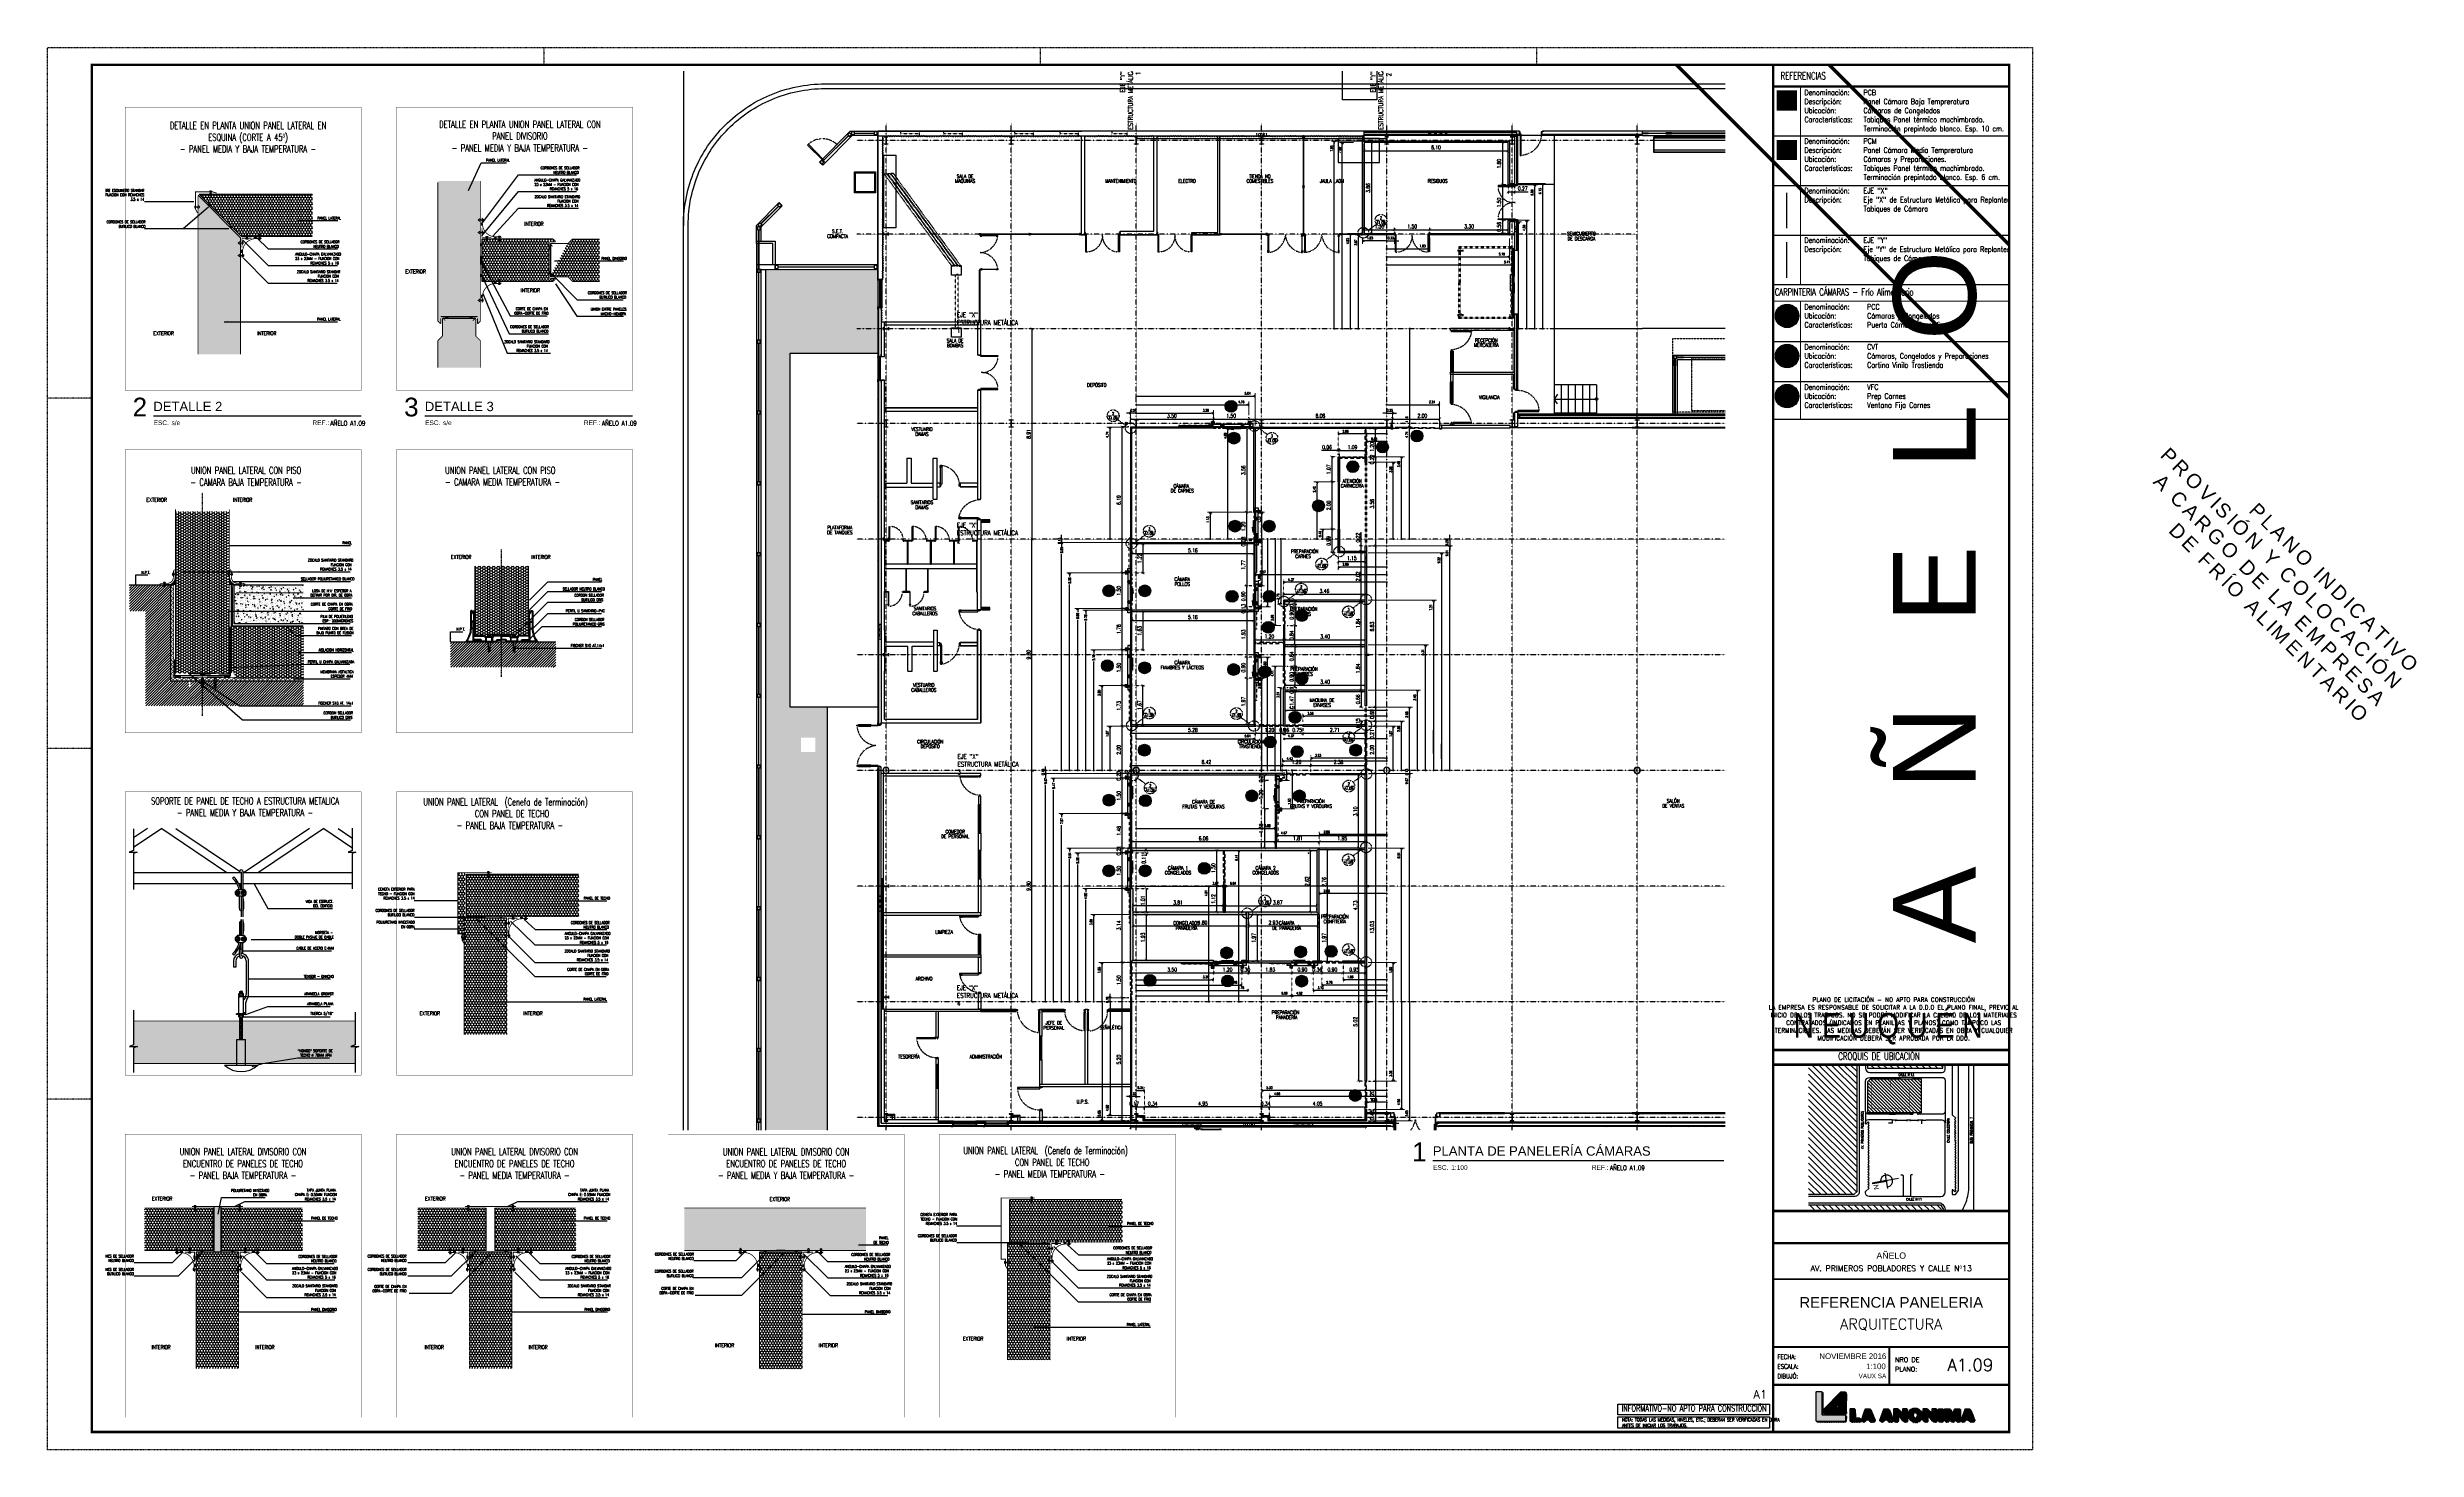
# Paper-space layout 'Layout1' of a CAD drawing. Header units: millimetres. Extents: x 1155 to 2159, y -1082 to -488.
# The model-space entities are those that its viewports show. They can reach past a viewport. Long polylines and large blocks are cut down to what shows.
import ezdxf
from ezdxf.enums import TextEntityAlignment as Align
from ezdxf.xclip import XClip

# ---------------------------------------------------------------- set-up
doc = ezdxf.new("R2010")
doc.units = ezdxf.units.MM
doc.header["$LTSCALE"] = 0.1
for name, pattern in [('CENTERX2', [4, 2.5, -0.5, 0.5, -0.5]), ('HIDDEN', [0.375, 0.25, -0.125]), ('HIDDEN2', [0.1875, 0.125, -0.0625]), ('X REF - ANELO INST bind$0$X REF - ANELO EXT$0$DASHED', [0.75, 0.5, -0.25]), ('X REF - ANELO INST bind$0$X REF - ANELO EXT$0$DASHED2', [0.375, 0.25, -0.125]), ('X REF - ANELO INST bind$0$X REF - ANELO EXT$0$HIDDEN2', [0.1875, 0.125, -0.0625]), ('X REF - ANELO INST bind$0$X REF - ANELO$0$DASHDOT2', [12.7, 6.35, -3.175, 0, -3.175]), ('X REF - ANELO INST bind$0$X REF - ANELO$0$DASHED', [0.75, 0.5, -0.25]), ('X REF - ANELO INST bind$0$X REF - ANELO$0$DASHED2', [0.375, 0.25, -0.125]), ('X REF - ANELO INST bind$0$X REF - ANELO$0$HIDDEN2', [0.1875, 0.125, -0.0625]), ('X REF - ANELO INST bind$0$X REF - ANELO$0$PLANO BASE ROCA II-2$0$HIDDEN', [0.375, 0.25, -0.125]), ('X REF - ANELO INST bind$0$X REF - ANELO$0$TRAZOS', [19.05, 12.7, -6.35]), ('X-REF-ROTULO$0$DASHED', [0.75, 0.5, -0.25])]:
    doc.linetypes.add(name, pattern=pattern)
for name, color, linetype in [('00 - Carpintería Camara', 161, 'Continuous'), ('00 - EJE-DIST -X-  MUROS', 92, 'Continuous'), ('00 - EJE-DIST -Y- MUROS', 10, 'Continuous'), ('01 PCB Panel Baja Tº', 162, 'Continuous'), ('02 PCM Panel Media Tº', 132, 'Continuous'), ('A-CARPINTERIA CAMARA', 161, 'Continuous'), ('A-COTAS', 7, 'Continuous'), ('A-HATCH BLANCO', 255, 'Continuous'), ('A-ROTULO', 251, 'Continuous'), ('A_SIMB_GRAL', 3, 'Continuous'), ('CARP Cámara', 161, 'Continuous'), ('D-01', 1, 'Continuous'), ('D-02', 2, 'Continuous'), ('D-03', 3, 'Continuous'), ('D-CUADRO', 252, 'Continuous'), ('D-GRIS', 252, 'Continuous'), ('D-TXT', 7, 'Continuous'), ('DC-AUXILIAR', 8, 'Continuous'), ('DC-TEXTO', 7, 'Continuous'), ('DC-VISTAS', 7, 'Continuous'), ('X REF - ANELO INST bind$0$X REF - ANELO EXT$0$A-CORDONES', 8, 'Continuous'), ('X REF - ANELO INST bind$0$X REF - ANELO EXT$0$A-GRANZA', 8, 'Continuous'), ('X REF - ANELO INST bind$0$X REF - ANELO EXT$0$A-MURO BLOCK', 7, 'Continuous'), ('X REF - ANELO INST bind$0$X REF - ANELO EXT$0$A-VISTAS', 8, 'Continuous'), ('X REF - ANELO INST bind$0$X REF - ANELO EXT$0$C-METALICA', 8, 'Continuous'), ('X REF - ANELO INST bind$0$X REF - ANELO EXT$0$IE-CAÑEROS', 8, 'Continuous'), ('X REF - ANELO INST bind$0$X REF - ANELO EXT$0$MET-COLUMNA METALICA', 7, 'Continuous'), ('X REF - ANELO INST bind$0$X REF - ANELO EXT$0$PROY', 8, 'X REF - ANELO INST bind$0$X REF - ANELO EXT$0$DASHED'), ('X REF - ANELO INST bind$0$X REF - ANELO EXT$0$R-NOMBRE LOCAL', 7, 'Continuous'), ('X REF - ANELO INST bind$0$X REF - ANELO EXT$0$RLV - CAMARAS Y PILASTRAS', 251, 'Continuous'), ('X REF - ANELO INST bind$0$X REF - ANELO EXT$0$RLV-AUXILIARES', 252, 'Continuous'), ('X REF - ANELO INST bind$0$X REF - ANELO EXT$0$RLV-CORDONES', 8, 'Continuous'), ('X REF - ANELO INST bind$0$X REF - ANELO$0$A-CAMARA', 7, 'Continuous'), ('X REF - ANELO INST bind$0$X REF - ANELO$0$A-CHAPA ACANALADA', 8, 'Continuous'), ('X REF - ANELO INST bind$0$X REF - ANELO$0$A-CHAPA TRAPEZOIDAL', 8, 'Continuous'), ('X REF - ANELO INST bind$0$X REF - ANELO$0$A-LADRILLO HUECO 12', 7, 'Continuous'), ('X REF - ANELO INST bind$0$X REF - ANELO$0$A-TABIQUE FENOLICO 20mm', 7, 'Continuous'), ('X REF - ANELO INST bind$0$X REF - ANELO$0$A-TABIQUE HºAº', 7, 'Continuous'), ('X REF - ANELO INST bind$0$X REF - ANELO$0$A-TABIQUE PRY', 7, 'Continuous'), ('X REF - ANELO INST bind$0$X REF - ANELO$0$A-VISTAS', 8, 'Continuous'), ('X REF - ANELO INST bind$0$X REF - ANELO$0$C-ALUMINIO', 8, 'Continuous'), ('X REF - ANELO INST bind$0$X REF - ANELO$0$C-CÁMARA', 161, 'Continuous'), ('X REF - ANELO INST bind$0$X REF - ANELO$0$C-DOCK', 8, 'Continuous'), ('X REF - ANELO INST bind$0$X REF - ANELO$0$C-MADERA', 8, 'Continuous'), ('X REF - ANELO INST bind$0$X REF - ANELO$0$C-METALICA', 8, 'Continuous'), ('X REF - ANELO INST bind$0$X REF - ANELO$0$D-POSTE HG10', 8, 'Continuous'), ('X REF - ANELO INST bind$0$X REF - ANELO$0$E-ANTENAS', 8, 'Continuous'), ('X REF - ANELO INST bind$0$X REF - ANELO$0$H-HATCH PANEL  6', 132, 'Continuous'), ('X REF - ANELO INST bind$0$X REF - ANELO$0$H-HATCH PANEL 10', 162, 'Continuous'), ('X REF - ANELO INST bind$0$X REF - ANELO$0$IE-CAÑEROS', 8, 'Continuous'), ('X REF - ANELO INST bind$0$X REF - ANELO$0$MET-COLUMNA METALICA', 7, 'Continuous'), ('X REF - ANELO INST bind$0$X REF - ANELO$0$MET-CORREAS DE CV', 7, 'Continuous'), ('X REF - ANELO INST bind$0$X REF - ANELO$0$MET-EJE CABRIADAS', 8, 'X REF - ANELO INST bind$0$X REF - ANELO$0$DASHDOT2'), ('X REF - ANELO INST bind$0$X REF - ANELO$0$MET-LANA VIDRIO', 8, 'Continuous'), ('X REF - ANELO INST bind$0$X REF - ANELO$0$PROY-CAÑEROS', 8, 'X REF - ANELO INST bind$0$X REF - ANELO$0$HIDDEN2'), ('X REF - ANELO INST bind$0$X REF - ANELO$0$R-NOMBRE LOCAL', 7, 'Continuous'), ('X-REF-ROTULO$0$A-ROTULO', 251, 'Continuous')]:
    doc.layers.add(name, color=color, linetype=linetype)
doc.layers.add('VP', color=10, linetype='Continuous', plot=False)
doc.layers.add('X REF - ANELO INST bind$0$X REF - ANELO EXT$0$PROY-RT Y CONDUCTOS', color=8, linetype='X REF - ANELO INST bind$0$X REF - ANELO EXT$0$HIDDEN2', plot=False)
doc.layers.get('VP').freeze()
doc.styles.add('ARIAL', font='arial.ttf')
doc.styles.add('ROMANS', font='romans.shx', dxfattribs={"width": 0.7})
doc.styles.get("Standard").update_dxf_attribs({"font": 'arial.ttf'})
doc.styles.add('VAUX', font='romans.shx', dxfattribs={"width": 0.85})
doc.styles.add('X REF - ANELO INST bind$0$X REF - ANELO EXT$0$VAUX', font='romans.shx', dxfattribs={"width": 0.85})
doc.styles.add('X REF - ANELO INST bind$0$X REF - ANELO$0$VAUX', font='romans.shx', dxfattribs={"width": 0.85})
doc.styles.add('X-REF-ROTULO$0$ROMANS', font='romans.shx')
doc.styles.add('X-REF-ROTULO$0$ROTULO', font='ARIALUNI.TTF', dxfattribs={"height": 0.4})
doc.styles.add('X-REF-ROTULO$0$Standard', font='txt')
doc.linetypes.add('X REF - ANELO INST bind$0$X REF - ANELO$0$REFERENCIAL CORTE TRANSVERSAL WM$0$BATTING', pattern='A,0.00254,-2.54,[134,ltypeshp.shx,S=2.54,R=0,X=-2.54,Y=0],-5.08,[134,ltypeshp.shx,S=2.54,R=180,X=2.54,Y=0],-2.54', length=10.16254)
doc.dimstyles.new('COTA 1-100', dxfattribs={"dimtxt": 0.16, "dimasz": 0.12, "dimexe": 0.08, "dimexo": 0.08, "dimgap": 0.06, "dimtad": 1, "dimzin": 0, "dimdsep": 46, "dimtxsty": 'ROMANS', "dimblk": 'ARCHTICK', "dimcen": 0, "dimclrd": 256, "dimclre": 8, "dimclrt": 256, "dimadec": 0, "dimazin": 0, "dimtfac": 1, "dimtofl": 0, "dimtmove": 0, "dimatfit": 3, "dimldrblk": 'ARCHTICK', "dimfxl": 1, "dimtolj": 1, "dimtzin": 0, "dimlwd": -1, "dimlwe": -1, "dimarcsym": 0})
doc.dimstyles.new('Cotas Replanteo', dxfattribs={"dimscale": 2.5, "dimtxt": 0.04, "dimasz": 0.035, "dimexe": 0.05, "dimexo": 0.05, "dimgap": 0.025, "dimtad": 1, "dimjust": 2, "dimzin": 0, "dimdsep": 46, "dimtxsty": 'ROMANS', "dimblk1": 'DOT', "dimblk2": 'OPEN90', "dimsah": 1, "dimcen": 0.12, "dimse1": 1, "dimclrd": 256, "dimclre": 256, "dimclrt": 256, "dimadec": 0, "dimazin": 0, "dimtfac": 1, "dimtix": 1, "dimtmove": 0, "dimatfit": 2, "dimldrblk": 'OPEN90', "dimfxl": 0.05, "dimtolj": 1, "dimtzin": 0, "dimlwe": 9, "dimarcsym": 1})
doc.dimstyles.new('FLECHAS-DET-1-5', dxfattribs={"dimscale": 0.035, "dimtxt": 180, "dimasz": 250, "dimexe": 50, "dimexo": 200, "dimgap": 80, "dimtad": 1, "dimdec": 3, "dimzin": 0, "dimdsep": 46, "dimtxsty": 'ROMANS', "dimblk1": 'OBLIQUE', "dimblk2": 'OBLIQUE', "dimsah": 1, "dimcen": 0.09, "dimdle": 20, "dimclrd": 256, "dimclre": 8, "dimclrt": 7, "dimadec": 0, "dimazin": 0, "dimtfac": 1, "dimtdec": 3, "dimtmove": 1, "dimatfit": 1, "dimfxl": 1, "dimtolj": 1, "dimtzin": 0, "dimarcsym": 0})
pattern_1 = [(140, (-294.878647, 159.448972), (-0.0102042533, -0.0121609555), [])]
pattern_2 = [(45, (207.4372914, 39.7152925), (-0.000673519209, 0.000673519209), [])]
pattern_3 = [(45, (207.6872914, 39.7152925), (-0.000673519209, 0.000673519209), [])]
pattern_4 = [(90, (0.968357, -1.489519), (0.0021740063, 0.0010870032), [0, -0.0021740063])]
pattern_5 = [(90, (1.7830936, -1.489519), (-0.0021740063, 0.0010870032), [0, -0.0021740063])]
pattern_6 = [(270, (-3422.207, -568.2186), (3.2475952, -5.625), [3.75, -7.5]), (30, (-3422.207, -568.2186), (3.2475953, 5.625), [3.75, -7.5]), (330, (-3422.207, -568.2186), (6.4951905, -1e-08), [-7.5, 3.75])]
pattern_7 = [(270, (-3422.207, -579.4686), (3.2475952, -5.625), [3.75, -7.5]), (30, (-3422.207, -579.4686), (3.2475953, 5.625), [3.75, -7.5]), (330, (-3422.207, -579.4686), (6.4951905, -1e-08), [-7.5, 3.75])]
pattern_8 = [(270, (-1793.7957, -623.0446), (3.2475952, -5.625), [3.75, -7.5]), (30, (-1793.7957, -623.0446), (3.2475953, 5.625), [3.75, -7.5]), (330, (-1793.7957, -623.0446), (6.4951905, -1e-08), [-7.5, 3.75])]
pattern_9 = [(270, (-1793.7957, -619.8055), (3.2475952, -5.625), [3.75, -7.5]), (30, (-1793.7957, -619.8055), (3.2475953, 5.625), [3.75, -7.5]), (330, (-1793.7957, -619.8055), (6.4951905, -1e-08), [-7.5, 3.75])]
pattern_10 = [(90, (1752.921, -703.2785), (-3.247595, 5.625), [3.75, -7.5]), (210, (1752.921, -703.2785), (-3.247595, -5.625), [3.75, -7.5]), (150, (1752.921, -703.2785), (-6.4951905, 1e-08), [-7.5, 3.75])]

# ---------------------------------------------------------------- blocks, each defined once
blk = doc.blocks.new('X-REF-ROTULO$0$la anonima')
h = blk.add_hatch(color=166)
edge = h.paths.add_edge_path()
edge.add_line((-8.19, 1.3), (-8.5, 1.3))
edge.add_arc((-8.5, 1.24), 0.0558, 90, 154.5868)
edge.add_line((-8.55, 1.27), (-8.55, -0.52))
edge.add_arc((-8.51, -0.51), 0.0487, 187.7531, 276.3873)
edge.add_line((-8.5, -0.56), (-6.71, -0.56))
edge.add_arc((-6.71, -0.52), 0.0373, 270, 360.0798)
edge.add_line((-6.67, -0.52), (-6.67, -0.21))
edge.add_arc((-6.71, -0.21), 0.0401, 0, 79.6479)
edge.add_line((-6.71, -0.17), (-8.12, -0.17))
edge.add_arc((-8.12, -0.14), 0.0344, 197.089, 270, ccw=False)
edge.add_line((-8.16, -0.15), (-8.16, 1.27))
edge.add_arc((-8.19, 1.26), 0.0359, 11.0278, 92.664)
h = blk.add_hatch(color=166)
edge = h.paths.add_edge_path()
edge.add_line((-6.7, 1.29), (-6.96, 1.29))
edge.add_arc((-6.96, 1.22), 0.0644, 90, 136.7204)
edge.add_line((-7.01, 1.26), (-8.02, 0.25))
edge.add_arc((-7.97, 0.2), 0.071, 135.1003, 180.4709)
edge.add_line((-8.04, 0.2), (-8.04, -0.03))
edge.add_arc((-8, -0.03), 0.0388, 180, 270.63)
edge.add_line((-8, -0.07), (-7.77, -0.07))
edge.add_arc((-7.78, -0.01), 0.0609, 274.5377, 323.7364)
edge.add_line((-7.73, -0.05), (-7.09, 0.58))
edge.add_arc((-7.08, 0.57), 0.014, 45.2944, 134.7056, ccw=False)
edge.add_line((-7.07, 0.58), (-7.07, 0.28))
edge.add_arc((-7.09, 0.28), 0.017, -87.2018, 0, ccw=False)
edge.add_line((-7.09, 0.27), (-7.29, 0.27))
edge.add_arc((-7.29, 0.22), 0.0452, 90, 129.4316)
edge.add_line((-7.32, 0.26), (-7.62, -0.05))
edge.add_arc((-7.61, -0.06), 0.0152, 134.7113, 247.5353)
edge.add_line((-7.62, -0.07), (-6.7, -0.07))
edge.add_arc((-6.7, -0.04), 0.0277, 270, 346.0824)
edge.add_line((-6.67, -0.05), (-6.67, 1.26))
edge.add_arc((-6.7, 1.26), 0.0274, 0.3451, 91.3556)
h = blk.add_hatch(color=166)
edge = h.paths.add_edge_path()
edge.add_line((-6.13, 0.23), (-6.36, 0.23))
edge.add_arc((-6.36, 0.18), 0.0447, 90, 154.5868)
edge.add_line((-6.41, 0.2), (-6.41, -0.53))
edge.add_arc((-6.37, -0.52), 0.04, 189.1203, 275.0201)
edge.add_line((-6.36, -0.56), (-5.79, -0.56))
edge.add_arc((-5.79, -0.53), 0.0299, 270, 360.0798)
edge.add_line((-5.76, -0.53), (-5.76, -0.41))
edge.add_arc((-5.79, -0.41), 0.0321, 0, 79.6479)
edge.add_line((-5.78, -0.37), (-6.08, -0.37))
edge.add_arc((-6.08, -0.35), 0.0276, 197.089, 270, ccw=False)
edge.add_line((-6.1, -0.35), (-6.1, 0.21))
edge.add_arc((-6.13, 0.2), 0.0288, 11.0278, 92.664)
h = blk.add_hatch(color=166)
edge = h.paths.add_edge_path()
edge.add_line((-5.4, 0.23), (-5.18, 0.23))
edge.add_arc((-5.18, 0.18), 0.0547, 22.1625, 90, ccw=False)
edge.add_line((-5.12, 0.2), (-4.85, -0.51))
edge.add_arc((-4.89, -0.52), 0.0411, -79.3933, 21.4355, ccw=False)
edge.add_line((-4.88, -0.56), (-5.06, -0.56))
edge.add_arc((-5.06, -0.53), 0.0326, 210.4893, 264.7015, ccw=False)
edge.add_line((-5.08, -0.55), (-5.16, -0.45))
edge.add_arc((-5.2, -0.48), 0.0557, 38.1111, 80.624)
edge.add_line((-5.19, -0.43), (-5.35, -0.43))
edge.add_arc((-5.35, -0.49), 0.0616, 91.8426, 133.5171)
edge.add_line((-5.39, -0.45), (-5.46, -0.55))
edge.add_arc((-5.49, -0.53), 0.0279, 273.2213, 323.4299, ccw=False)
edge.add_line((-5.49, -0.56), (-5.65, -0.56))
edge.add_arc((-5.63, -0.52), 0.0472, 152.3857, 248.5775, ccw=False)
edge.add_line((-5.67, -0.5), (-5.43, 0.21))
edge.add_arc((-5.39, 0.19), 0.0423, 103.3203, 160.7499, ccw=False)
edge = h.paths.add_edge_path(flags=16)
edge.add_line((-5.27, -0.29), (-5.32, -0.29))
edge.add_arc((-5.31, -0.26), 0.0258, 166.5416, 265.2076, ccw=False)
edge.add_line((-5.34, -0.25), (-5.29, -0.09))
edge.add_arc((-5.27, -0.1), 0.0213, 17.6823, 162.3177, ccw=False)
edge.add_line((-5.25, -0.09), (-5.22, -0.26))
edge.add_arc((-5.24, -0.26), 0.0271, -66.418, 12.7652, ccw=False)
edge.add_line((-5.23, -0.29), (-5.27, -0.29))
h = blk.add_hatch(color=166)
edge = h.paths.add_edge_path()
edge.add_line((-4.23, 0.23), (-4.01, 0.23))
edge.add_arc((-4.01, 0.18), 0.0547, 22.1625, 90, ccw=False)
edge.add_line((-3.96, 0.2), (-3.68, -0.51))
edge.add_arc((-3.72, -0.52), 0.0411, -79.3933, 21.4355, ccw=False)
edge.add_line((-3.71, -0.56), (-3.89, -0.56))
edge.add_arc((-3.89, -0.53), 0.0326, 210.4893, 264.7015, ccw=False)
edge.add_line((-3.91, -0.55), (-3.99, -0.45))
edge.add_arc((-4.03, -0.48), 0.0557, 38.1111, 80.624)
edge.add_line((-4.02, -0.43), (-4.18, -0.43))
edge.add_arc((-4.18, -0.49), 0.0616, 91.8426, 133.5171)
edge.add_line((-4.22, -0.45), (-4.29, -0.55))
edge.add_arc((-4.32, -0.53), 0.0279, 273.2213, 323.4299, ccw=False)
edge.add_line((-4.32, -0.56), (-4.48, -0.56))
edge.add_arc((-4.46, -0.52), 0.0472, 152.3857, 248.5775, ccw=False)
edge.add_line((-4.5, -0.5), (-4.26, 0.21))
edge.add_arc((-4.22, 0.19), 0.0423, 103.3203, 160.7499, ccw=False)
edge = h.paths.add_edge_path(flags=16)
edge.add_line((-4.1, -0.29), (-4.15, -0.29))
edge.add_arc((-4.15, -0.26), 0.0258, 166.5416, 265.2076, ccw=False)
edge.add_line((-4.17, -0.25), (-4.12, -0.09))
edge.add_arc((-4.1, -0.1), 0.0213, 17.6823, 162.3177, ccw=False)
edge.add_line((-4.08, -0.09), (-4.05, -0.26))
edge.add_arc((-4.07, -0.26), 0.0271, -66.418, 12.7652, ccw=False)
edge.add_line((-4.06, -0.29), (-4.1, -0.29))
h = blk.add_hatch(color=166)
edge = h.paths.add_edge_path()
edge.add_line((-3.6, 0.24), (-3.39, 0.24))
edge.add_arc((-3.39, 0.17), 0.0669, 38.9679, 90, ccw=False)
edge.add_line((-3.34, 0.21), (-3.07, -0.16))
edge.add_arc((-3.06, -0.15), 0.0119, 243.6108, 369.2501)
edge.add_line((-3.05, -0.14), (-3.05, 0.2))
edge.add_arc((-3.01, 0.2), 0.04, 103.7626, 180, ccw=False)
edge.add_line((-3.02, 0.24), (-2.82, 0.24))
edge.add_arc((-2.82, 0.21), 0.03, 3.2813, 90, ccw=False)
edge.add_line((-2.79, 0.21), (-2.79, -0.53))
edge.add_arc((-2.82, -0.53), 0.0362, -72.4231, 0, ccw=False)
edge.add_line((-2.81, -0.56), (-3.02, -0.56))
edge.add_arc((-3.02, -0.52), 0.0405, 209.8295, 269.7653, ccw=False)
edge.add_line((-3.05, -0.54), (-3.31, -0.17))
edge.add_arc((-3.34, -0.18), 0.0272, 25.6371, 154.3629)
edge.add_line((-3.36, -0.17), (-3.36, -0.54))
edge.add_arc((-3.39, -0.54), 0.0259, -84.528, 0, ccw=False)
edge.add_line((-3.39, -0.56), (-3.59, -0.56))
edge.add_arc((-3.59, -0.53), 0.0301, 186.1996, 270, ccw=False)
edge.add_line((-3.62, -0.53), (-3.62, 0.21))
edge.add_arc((-3.6, 0.21), 0.0235, 96.2984, 180, ccw=False)
h = blk.add_hatch(color=166)
edge = h.paths.add_edge_path()
edge.add_arc((-2.28, -0.26), 0.508, 58.7302, 121.7991)
edge.add_arc((-2.28, -0.19), 0.449, 126.1016, 159.0386)
edge.add_arc((-2.27, -0.16), 0.454, 162.6783, 205.0056)
edge.add_arc((-2.29, -0.15), 0.438, 207.5231, 236.8951)
edge.add_arc((-2.27, -0.06), 0.531, 240.0734, 293.481)
edge.add_arc((-2.3, -0.09), 0.517, 298.0751, 325.2874)
edge.add_arc((-2.22, -0.17), 0.408, 328.5443, 385.6696)
edge.add_arc((-2.25, -0.21), 0.456, 28.4893, 58.668)
edge = h.paths.add_edge_path(flags=16)
edge.add_arc((-2.28, -0.08), 0.136, 40.0666, 138.2426)
edge.add_arc((-2.21, -0.14), 0.227, 138.969, 168.0504)
edge.add_arc((-2.13, -0.17), 0.307, 165.7664, 199.2471)
edge.add_arc((-2.22, -0.19), 0.217, 202.3494, 232.638)
edge.add_arc((-2.28, -0.27), 0.123, 230.7401, 309.2599)
edge.add_arc((-2.37, -0.16), 0.265, 311.3125, 340.5619)
edge.add_arc((-2.49, -0.18), 0.379, 348.6006, 371.3994)
edge.add_arc((-2.48, -0.21), 0.37, 16.8551, 34.9862)
h = blk.add_hatch(color=166)
edge = h.paths.add_edge_path()
edge.add_line((-1.74, 0.24), (-1.53, 0.24))
edge.add_arc((-1.53, 0.17), 0.0669, 38.9679, 90, ccw=False)
edge.add_line((-1.48, 0.21), (-1.21, -0.16))
edge.add_arc((-1.2, -0.15), 0.0106, 216.4304, 396.4304)
edge.add_line((-1.19, -0.14), (-1.19, 0.2))
edge.add_arc((-1.15, 0.2), 0.04, 103.7626, 180, ccw=False)
edge.add_line((-1.16, 0.24), (-0.96, 0.24))
edge.add_arc((-0.96, 0.21), 0.03, 3.2813, 90, ccw=False)
edge.add_line((-0.93, 0.21), (-0.93, -0.53))
edge.add_arc((-0.96, -0.53), 0.0362, -72.4231, 0, ccw=False)
edge.add_line((-0.95, -0.56), (-1.15, -0.56))
edge.add_arc((-1.15, -0.52), 0.0405, 209.8295, 269.7653, ccw=False)
edge.add_line((-1.19, -0.54), (-1.45, -0.17))
edge.add_arc((-1.48, -0.18), 0.0272, 25.6371, 154.3629)
edge.add_line((-1.5, -0.17), (-1.5, -0.54))
edge.add_arc((-1.53, -0.54), 0.0259, -84.528, 0, ccw=False)
edge.add_line((-1.52, -0.56), (-1.73, -0.56))
edge.add_arc((-1.73, -0.53), 0.0301, 186.1996, 270, ccw=False)
edge.add_line((-1.76, -0.53), (-1.76, 0.21))
edge.add_arc((-1.74, 0.21), 0.0235, 96.2984, 180, ccw=False)
h = blk.add_hatch(color=166)
edge = h.paths.add_edge_path()
edge.add_line((-0.78, 0.23), (-0.55, 0.23))
edge.add_arc((-0.55, 0.21), 0.02, 0, 90, ccw=False)
edge.add_line((-0.53, 0.21), (-0.53, -0.54))
edge.add_arc((-0.55, -0.54), 0.02, 270, 360, ccw=False)
edge.add_line((-0.55, -0.56), (-0.78, -0.56))
edge.add_arc((-0.78, -0.54), 0.02, 180, 270, ccw=False)
edge.add_line((-0.8, -0.54), (-0.8, 0.21))
edge.add_arc((-0.78, 0.21), 0.02, 90, 180, ccw=False)
h = blk.add_hatch(color=166)
edge = h.paths.add_edge_path()
edge.add_line((-0.41, -0.51), (-0.41, 0.2))
edge.add_arc((-0.37, 0.2), 0.0314, 96.1545, 180, ccw=False)
edge.add_line((-0.38, 0.23), (-0.11, 0.23))
edge.add_arc((-0.11, 0.18), 0.0569, 20.5809, 90, ccw=False)
edge.add_line((-0.06, 0.2), (0.06, -0.2))
edge.add_arc((0.07, -0.19), 0.0162, 196.5257, 345.8989)
edge.add_line((0.09, -0.19), (0.23, 0.2))
edge.add_arc((0.27, 0.18), 0.0518, 103.9606, 161.0261, ccw=False)
edge.add_line((0.26, 0.23), (0.54, 0.23))
edge.add_arc((0.54, 0.21), 0.0276, 6.7667, 90, ccw=False)
edge.add_line((0.57, 0.21), (0.57, -0.51))
edge.add_arc((0.51, -0.51), 0.0525, -68.2247, 0, ccw=False)
edge.add_line((0.53, -0.56), (0.35, -0.56))
edge.add_arc((0.35, -0.52), 0.0436, 191.2831, 270, ccw=False)
edge.add_line((0.31, -0.53), (0.31, -0.2))
edge.add_arc((0.3, -0.21), 0.0145, 16.9441, 163.0559)
edge.add_line((0.28, -0.2), (0.18, -0.53))
edge.add_arc((0.14, -0.52), 0.0466, 273.2817, 343.0559, ccw=False)
edge.add_line((0.14, -0.56), (0.01, -0.56))
edge.add_arc((0.01, -0.53), 0.0289, 181.8542, 270, ccw=False)
edge.add_line((-0.02, -0.53), (-0.13, -0.21))
edge.add_arc((-0.14, -0.22), 0.0189, 36.3936, 180)
edge.add_line((-0.16, -0.22), (-0.16, -0.53))
edge.add_arc((-0.19, -0.53), 0.0317, -89.2231, 0, ccw=False)
edge.add_line((-0.19, -0.56), (-0.37, -0.56))
edge.add_arc((-0.35, -0.51), 0.0522, 181.9031, 251.9284, ccw=False)
h = blk.add_hatch(color=166)
edge = h.paths.add_edge_path()
edge.add_line((0.92, 0.23), (1.14, 0.23))
edge.add_arc((1.14, 0.18), 0.0547, 22.1625, 90, ccw=False)
edge.add_line((1.19, 0.2), (1.47, -0.51))
edge.add_arc((1.43, -0.52), 0.0411, -79.3933, 21.4355, ccw=False)
edge.add_line((1.44, -0.56), (1.26, -0.56))
edge.add_arc((1.26, -0.53), 0.0326, 210.4893, 264.7015, ccw=False)
edge.add_line((1.23, -0.55), (1.16, -0.45))
edge.add_arc((1.11, -0.48), 0.0557, 38.1111, 80.624)
edge.add_line((1.12, -0.43), (0.96, -0.43))
edge.add_arc((0.96, -0.49), 0.0616, 91.8426, 133.5171)
edge.add_line((0.92, -0.45), (0.85, -0.55))
edge.add_arc((0.83, -0.53), 0.0279, 273.2213, 323.4299, ccw=False)
edge.add_line((0.83, -0.56), (0.67, -0.56))
edge.add_arc((0.68, -0.52), 0.0472, 152.3857, 248.5775, ccw=False)
edge.add_line((0.64, -0.5), (0.89, 0.21))
edge.add_arc((0.93, 0.19), 0.0423, 103.3203, 160.7499, ccw=False)
edge = h.paths.add_edge_path(flags=16)
edge.add_line((1.04, -0.29), (1, -0.29))
edge.add_arc((1, -0.26), 0.0258, 166.5416, 265.2076, ccw=False)
edge.add_line((0.97, -0.25), (1.02, -0.09))
edge.add_arc((1.04, -0.1), 0.0213, 17.6823, 162.3177, ccw=False)
edge.add_line((1.06, -0.09), (1.1, -0.26))
edge.add_arc((1.07, -0.26), 0.0271, -66.418, 12.7652, ccw=False)
edge.add_line((1.08, -0.29), (1.04, -0.29))
at = {"layer": 'X-REF-ROTULO$0$A-ROTULO'}
h = blk.add_hatch(dxfattribs=at)
h.set_pattern_fill('LINE', color=252, scale=0.005, angle=140)
h.set_pattern_definition([(140, (-3440.201728, -2726.285566), (-0.010204253304, -0.012160955535), [])])
edge = h.paths.add_edge_path()
edge.add_line((-8.1, -0.11), (-8.1, -0.17))
edge.add_line((-8.1, -0.17), (-8.12, -0.17))
edge.add_arc((-8.12, -0.14), 0.0344, 197.089, 270, ccw=False)
edge.add_line((-8.16, -0.15), (-8.16, 1.27))
edge.add_arc((-8.19, 1.26), 0.0371, 11.3848, 55.2578)
edge.add_line((-8.17, 1.29), (-8.1, 1.24))
edge.add_line((-8.1, 1.24), (-8.1, -0.11))
h = blk.add_hatch(dxfattribs=at)
h.set_pattern_fill('LINE', color=252, scale=0.005, angle=140)
h.set_pattern_definition(pattern_1)
h.paths.add_polyline_path([(-7.68, -0.09), (-7.68, -0.08, 0.094984), (-7.67, -0.11), (-7.66, -0.11), (-6.7, -0.11, -0.095797), (-6.67, -0.13, 0.269387), (-6.61, -0.06), (-6.61, 0.08), (-6.67, 0.13), (-6.67, -0.05, -0.34473), (-6.7, -0.07), (-7.62, -0.07, -0.53633), (-7.62, -0.05), (-7.32, 0.26, -0.173771), (-7.29, 0.27), (-7.09, 0.27, 0.39998), (-7.07, 0.28), (-7.07, 0.44), (-7.16, 0.51), (-7.73, -0.05, -0.21803), (-7.77, -0.07), (-8, -0.07, -0.128828), (-8.02, -0.07), (-7.96, -0.11), (-7.71, -0.11, 0.082561)])
h.paths.add_polyline_path([(-7.27, 0.33), (-7.13, 0.46), (-7.13, 0.33)], flags=16)
h.paths.add_polyline_path([(-7.71, -0.11), (-7.96, -0.11), (-7.94, -0.13), (-7.77, -0.13, 0.127272)])
h.paths.add_polyline_path([(-6.7, -0.11), (-7.66, -0.11), (-7.65, -0.12, 0.082031), (-7.62, -0.13), (-6.7, -0.13, 0.095776), (-6.67, -0.13, 0.095797)])
h = blk.add_hatch(dxfattribs=at)
h.set_pattern_fill('LINE', color=252, scale=0.005, angle=140)
h.set_pattern_definition(pattern_1)
h.paths.add_polyline_path([(-7.07, 0.58, 0.411207), (-7.09, 0.58), (-7.16, 0.51), (-7.07, 0.44)])
h = blk.add_hatch(dxfattribs=at)
h.set_pattern_fill('LINE', color=252, scale=0.005, angle=140)
h.set_pattern_definition(pattern_1)
edge = h.paths.add_edge_path()
edge.add_line((-6.68, 1.28), (-6.61, 1.22))
edge.add_line((-6.61, 1.22), (-6.61, 0.08))
edge.add_line((-6.61, 0.08), (-6.67, 0.13))
edge.add_line((-6.67, 0.13), (-6.67, 1.26))
edge.add_arc((-6.7, 1.26), 0.027, 0, 46.1954)
h = blk.add_hatch(dxfattribs=at)
h.set_pattern_fill('LINE', color=252, scale=0.005, angle=140)
h.set_pattern_definition(pattern_1)
edge = h.paths.add_edge_path()
edge.add_line((-6.04, -0.31), (-6.04, -0.37))
edge.add_line((-6.04, -0.37), (-6.08, -0.37))
edge.add_arc((-6.08, -0.35), 0.0276, 197.089, 270, ccw=False)
edge.add_line((-6.1, -0.35), (-6.1, 0.21))
edge.add_arc((-6.12, 0.21), 0.0192, 0, 62.8737)
edge.add_line((-6.11, 0.22), (-6.04, 0.17))
edge.add_line((-6.04, 0.17), (-6.04, -0.31))
h = blk.add_hatch(dxfattribs=at)
h.set_pattern_fill('LINE', color=252, scale=0.005, angle=140)
h.set_pattern_definition(pattern_1)
h.paths.add_polyline_path([(-5.16, -0.45, 0.187655), (-5.19, -0.43), (-5.35, -0.43, 0.18387), (-5.39, -0.45), (-5.46, -0.55, -0.242011), (-5.49, -0.56), (-5.65, -0.56), (-5.57, -0.62), (-5.48, -0.62, 0.233333), (-5.42, -0.58), (-5.35, -0.49), (-5.2, -0.49), (-5.13, -0.58, 0.236695), (-5.06, -0.62), (-4.87, -0.62, 0.491406), (-4.79, -0.48), (-4.96, -0.06), (-5.05, 0.01), (-4.85, -0.51, -0.470718), (-4.88, -0.56), (-5.06, -0.56, -0.241058), (-5.08, -0.55)])
h = blk.add_hatch(dxfattribs=at)
h.set_pattern_fill('LINE', color=252, scale=0.005, angle=140)
h.set_pattern_definition(pattern_1)
edge = h.paths.add_edge_path()
edge.add_line((-5.14, 0.22), (-5.04, 0.14))
edge.add_line((-5.04, 0.14), (-4.96, -0.06))
edge.add_line((-4.96, -0.06), (-5.05, 0.01))
edge.add_line((-5.05, 0.01), (-5.12, 0.2))
edge.add_arc((-5.17, 0.18), 0.0526, 21.4355, 56.8083)
h = blk.add_hatch(dxfattribs=at)
h.set_pattern_fill('LINE', color=252, scale=0.005, angle=140)
h.set_pattern_definition(pattern_1)
h.paths.add_polyline_path([(-3.99, -0.45, 0.187655), (-4.02, -0.43), (-4.18, -0.43, 0.18387), (-4.22, -0.45), (-4.29, -0.55, -0.242011), (-4.32, -0.56), (-4.48, -0.56), (-4.4, -0.62), (-4.31, -0.62, 0.233333), (-4.25, -0.58), (-4.18, -0.49), (-4.03, -0.49), (-3.96, -0.58, 0.236695), (-3.89, -0.62), (-3.7, -0.62, 0.491406), (-3.62, -0.48), (-3.79, -0.06), (-3.88, 0.01), (-3.68, -0.51, -0.470718), (-3.71, -0.56), (-3.89, -0.56, -0.241058), (-3.91, -0.55)])
h = blk.add_hatch(dxfattribs=at)
h.set_pattern_fill('LINE', color=252, scale=0.005, angle=140)
h.set_pattern_definition(pattern_1)
edge = h.paths.add_edge_path()
edge.add_line((-3.98, 0.22), (-3.87, 0.14))
edge.add_line((-3.87, 0.14), (-3.79, -0.06))
edge.add_line((-3.79, -0.06), (-3.88, 0.01))
edge.add_line((-3.88, 0.01), (-3.96, 0.2))
edge.add_arc((-4, 0.18), 0.0526, 21.4355, 56.8083)
h = blk.add_hatch(dxfattribs=at)
h.set_pattern_fill('LINE', color=252, scale=0.005, angle=140)
h.set_pattern_definition(pattern_1)
edge = h.paths.add_edge_path()
edge.add_line((-3.35, 0.22), (-3.17, 0.08))
edge.add_line((-3.17, 0.08), (-3.11, 0))
edge.add_line((-3.11, 0), (-3.11, 0.03))
edge.add_line((-3.11, 0.03), (-3.05, -0.01))
edge.add_line((-3.05, -0.01), (-3.05, -0.14))
edge.add_arc((-3.06, -0.15), 0.0119, -116.3892, 9.2501, ccw=False)
edge.add_line((-3.07, -0.16), (-3.35, 0.22))
h = blk.add_hatch(dxfattribs=at)
h.set_pattern_fill('LINE', color=252, scale=0.005, angle=140)
h.set_pattern_definition(pattern_1)
edge = h.paths.add_edge_path()
edge.add_arc((-3.02, -0.52), 0.0405, 233.124, 269.7653)
edge.add_line((-3.02, -0.56), (-2.81, -0.56))
edge.add_arc((-2.81, -0.54), 0.0265, 270, 377.5769)
edge.add_line((-2.79, -0.53), (-2.79, 0.21))
edge.add_arc((-2.82, 0.21), 0.03, 3.2813, 46.6407)
edge.add_line((-2.8, 0.23), (-2.73, 0.17))
edge.add_line((-2.73, 0.17), (-2.73, -0.53))
edge.add_arc((-2.82, -0.53), 0.0962, -79.2413, 0, ccw=False)
edge.add_line((-2.81, -0.62), (-2.95, -0.62))
edge.add_line((-2.95, -0.62), (-3.04, -0.55))
h = blk.add_hatch(dxfattribs=at)
h.set_pattern_fill('LINE', color=252, scale=0.005, angle=140)
h.set_pattern_definition(pattern_1)
edge = h.paths.add_edge_path()
edge.add_arc((-2.29, -0.13), 0.451, 231.6499, 257.0295)
edge.add_arc((-2.27, -0.06), 0.531, 256.068, 272.4892)
edge.add_arc((-2.27, -0.06), 0.531, 272.4892, 293.481)
edge.add_arc((-2.3, -0.09), 0.517, 298.0751, 322.632)
edge.add_arc((-2.2, -0.17), 0.393, 324.2688, 357.4156)
edge.add_arc((-2.22, -0.17), 0.408, 357.107, 385.6696)
edge.add_arc((-2.25, -0.21), 0.456, 28.4894, 52.2889)
edge.add_line((-1.97, 0.15), (-1.79, 0))
edge.add_arc((-2.22, -0.17), 0.468, 10.107, 21.6918, ccw=False)
edge.add_line((-1.76, -0.09), (-1.76, -0.25))
edge.add_arc((-2.19, -0.18), 0.436, 314.0286, 350.5185, ccw=False)
edge.add_arc((-2.3, -0.09), 0.577, 297.8361, 315.378, ccw=False)
edge.add_arc((-2.27, -0.06), 0.591, 271.5012, 293.714, ccw=False)
edge.add_arc((-2.27, -0.06), 0.591, 258.9999, 271.5012, ccw=False)
edge.add_line((-2.38, -0.64), (-2.57, -0.49))
h = blk.add_hatch(dxfattribs=at)
h.set_pattern_fill('LINE', color=252, scale=0.005, angle=140)
h.set_pattern_definition(pattern_1)
edge = h.paths.add_edge_path()
edge.add_arc((-2.4, -0.17), 0.284, 12.8618, 26.7245)
edge.add_arc((-2.48, -0.21), 0.37, 25.9207, 34.9862)
edge.add_arc((-2.28, -0.08), 0.136, 40.0666, 89.1546)
edge.add_arc((-2.28, -0.08), 0.136, 89.1546, 138.2426)
edge.add_arc((-2.21, -0.14), 0.227, 138.969, 168.0504)
edge.add_arc((-2.13, -0.17), 0.307, 165.7664, 182.5067)
edge.add_arc((-2.13, -0.17), 0.307, 182.5067, 199.2471)
edge.add_arc((-2.22, -0.19), 0.217, 202.3494, 226.2856)
edge.add_arc((-2.27, -0.25), 0.143, 223.4264, 255.6679)
edge.add_arc((-2.28, -0.27), 0.123, 256.9833, 291.5427)
edge.add_line((-2.23, -0.38), (-2.33, -0.3))
edge.add_arc((-2.22, -0.19), 0.157, 202.9281, 228.0181, ccw=False)
edge.add_arc((-2.13, -0.17), 0.248, 182.2171, 198.8139, ccw=False)
edge.add_arc((-2.13, -0.17), 0.246, 165.4366, 182.2171, ccw=False)
edge.add_arc((-2.17, -0.16), 0.209, 142.125, 165.4366, ccw=False)
edge.add_arc((-2.28, -0.07), 0.0656, 85.7741, 142.125, ccw=False)
edge.add_arc((-2.28, -0.1), 0.091, 46.0206, 85.7741, ccw=False)
edge.add_line((-2.22, -0.03), (-2.12, -0.11))
h = blk.add_hatch(dxfattribs=at)
h.set_pattern_fill('LINE', color=252, scale=0.005, angle=140)
h.set_pattern_definition(pattern_1)
edge = h.paths.add_edge_path()
edge.add_line((-1.49, 0.22), (-1.31, 0.08))
edge.add_line((-1.31, 0.08), (-1.25, 0))
edge.add_line((-1.25, 0), (-1.25, 0.03))
edge.add_line((-1.25, 0.03), (-1.19, -0.01))
edge.add_line((-1.19, -0.01), (-1.19, -0.14))
edge.add_arc((-1.2, -0.15), 0.0119, -116.3892, 9.2501, ccw=False)
edge.add_line((-1.21, -0.16), (-1.49, 0.22))
h = blk.add_hatch(dxfattribs=at)
h.set_pattern_fill('LINE', color=252, scale=0.005, angle=140)
h.set_pattern_definition(pattern_1)
edge = h.paths.add_edge_path()
edge.add_arc((-1.15, -0.52), 0.0405, 233.124, 269.7653)
edge.add_line((-1.15, -0.56), (-0.95, -0.56))
edge.add_arc((-0.95, -0.54), 0.0265, 270, 377.5769)
edge.add_line((-0.93, -0.53), (-0.93, 0.21))
edge.add_arc((-0.96, 0.21), 0.03, 3.2813, 46.6407)
edge.add_line((-0.93, 0.23), (-0.87, 0.17))
edge.add_line((-0.87, 0.17), (-0.87, -0.53))
edge.add_arc((-0.96, -0.53), 0.0962, -79.2413, 0, ccw=False)
edge.add_line((-0.94, -0.62), (-1.09, -0.62))
edge.add_line((-1.09, -0.62), (-1.18, -0.55))
h = blk.add_hatch(dxfattribs=at)
h.set_pattern_fill('LINE', color=252, scale=0.005, angle=140)
h.set_pattern_definition(pattern_1)
edge = h.paths.add_edge_path()
edge.add_line((-0.53, 0.23), (-0.47, 0.18))
edge.add_line((-0.47, 0.18), (-0.47, -0.51))
edge.add_arc((-0.55, -0.54), 0.0858, -87.989, 14.2427, ccw=False)
edge.add_line((-0.55, -0.62), (-0.71, -0.62))
edge.add_line((-0.71, -0.62), (-0.79, -0.56))
edge.add_arc((-0.78, -0.54), 0.02, 225, 270)
edge.add_line((-0.78, -0.56), (-0.55, -0.56))
edge.add_arc((-0.55, -0.54), 0.02, 270, 360)
edge.add_line((-0.53, -0.54), (-0.53, 0.21))
edge.add_arc((-0.55, 0.21), 0.02, 0, 45)
h = blk.add_hatch(dxfattribs=at)
h.set_pattern_fill('LINE', color=252, scale=0.005, angle=140)
h.set_pattern_definition(pattern_1)
edge = h.paths.add_edge_path()
edge.add_arc((-0.35, -0.51), 0.0522, 231.4985, 251.9284)
edge.add_line((-0.37, -0.56), (-0.19, -0.56))
edge.add_arc((-0.19, -0.53), 0.0313, 270, 360.7769)
edge.add_line((-0.16, -0.53), (-0.16, -0.22))
edge.add_arc((-0.14, -0.22), 0.0189, 36.3936, 180, ccw=False)
edge.add_line((-0.13, -0.21), (-0.11, -0.26))
edge.add_line((-0.11, -0.26), (-0.1, -0.28))
edge.add_line((-0.1, -0.28), (-0.1, -0.48))
edge.add_line((-0.1, -0.48), (-0.1, -0.53))
edge.add_arc((-0.19, -0.53), 0.0917, -89.5433, 0, ccw=False)
edge.add_line((-0.19, -0.62), (-0.3, -0.62))
edge.add_line((-0.3, -0.62), (-0.39, -0.55))
edge = h.paths.add_edge_path()
edge.add_arc((0.01, -0.53), 0.0289, 231.1233, 270)
edge.add_line((0.01, -0.56), (0.14, -0.56))
edge.add_arc((0.14, -0.52), 0.0431, 270, 346.3376)
edge.add_line((0.18, -0.53), (0.28, -0.2))
edge.add_arc((0.3, -0.21), 0.0145, 16.9441, 163.0559, ccw=False)
edge.add_line((0.31, -0.2), (0.31, -0.22))
edge.add_line((0.31, -0.22), (0.31, -0.32))
edge.add_line((0.31, -0.32), (0.25, -0.51))
edge.add_line((0.25, -0.51), (0.24, -0.55))
edge.add_arc((0.14, -0.52), 0.107, 272.169, 343.0559, ccw=False)
edge.add_line((0.14, -0.62), (0.08, -0.62))
edge.add_line((0.08, -0.62), (-0.01, -0.56))
edge = h.paths.add_edge_path()
edge.add_line((0.02, 0.15), (0.08, -0.05))
edge.add_line((0.08, -0.05), (0.12, 0.07))
edge.add_line((0.12, 0.07), (0.17, 0.03))
edge.add_line((0.17, 0.03), (0.09, -0.19))
edge.add_arc((0.07, -0.19), 0.0165, 198.9739, 341.0261, ccw=False)
edge.add_line((0.06, -0.19), (-0.06, 0.2))
edge.add_arc((-0.1, 0.18), 0.0466, 16.5522, 59.3191)
edge.add_line((-0.08, 0.22), (0.02, 0.15))
edge = h.paths.add_edge_path()
edge.add_line((0.56, 0.23), (0.63, 0.17))
edge.add_line((0.63, 0.17), (0.63, -0.51))
edge.add_arc((0.51, -0.51), 0.113, -75.1691, 0, ccw=False)
edge.add_line((0.54, -0.62), (0.42, -0.62))
edge.add_line((0.42, -0.62), (0.33, -0.55))
edge.add_arc((0.35, -0.52), 0.0436, 233.6229, 270)
edge.add_line((0.35, -0.56), (0.53, -0.56))
edge.add_arc((0.51, -0.51), 0.0525, 291.7753, 360)
edge.add_line((0.57, -0.51), (0.57, 0.21))
edge.add_arc((0.55, 0.21), 0.0212, 0, 55.1501)
h = blk.add_hatch(dxfattribs=at)
h.set_pattern_fill('LINE', color=252, scale=0.005, angle=140)
h.set_pattern_definition(pattern_1)
h.paths.add_polyline_path([(1.16, -0.45, 0.187655), (1.12, -0.43), (0.96, -0.43, 0.18387), (0.92, -0.45), (0.85, -0.55, -0.242011), (0.83, -0.56), (0.66, -0.56), (0.74, -0.62), (0.83, -0.62, 0.233333), (0.9, -0.58), (0.96, -0.49), (1.11, -0.49), (1.18, -0.58, 0.236695), (1.25, -0.62), (1.44, -0.62, 0.491406), (1.52, -0.48), (1.36, -0.06), (1.26, 0.01), (1.47, -0.51, -0.470718), (1.44, -0.56), (1.26, -0.56, -0.241058), (1.23, -0.55)])
h = blk.add_hatch(dxfattribs=at)
h.set_pattern_fill('LINE', color=252, scale=0.005, angle=140)
h.set_pattern_definition(pattern_1)
edge = h.paths.add_edge_path()
edge.add_line((1.17, 0.22), (1.28, 0.14))
edge.add_line((1.28, 0.14), (1.36, -0.06))
edge.add_line((1.36, -0.06), (1.26, 0.01))
edge.add_line((1.26, 0.01), (1.19, 0.2))
edge.add_arc((1.14, 0.18), 0.0526, 21.4355, 56.8083)
h = blk.add_hatch(dxfattribs=at)
h.set_pattern_fill('LINE', color=252, scale=0.005, angle=140)
h.set_pattern_definition(pattern_1)
h.paths.add_polyline_path([(-7.49, -0.56), (-8.5, -0.56, -0.137126), (-8.53, -0.55), (-8.44, -0.62), (-7.41, -0.62)])
h.paths.add_polyline_path([(-7.09, -0.56), (-7.49, -0.56), (-7.41, -0.62), (-7.01, -0.62)])
h = blk.add_hatch(dxfattribs=at)
h.set_pattern_fill('LINE', color=252, scale=0.005, angle=140)
h.set_pattern_definition(pattern_1)
h.paths.add_polyline_path([(-6.61, -0.24), (-6.69, -0.18, -0.202802), (-6.67, -0.21), (-6.67, -0.52, -0.414214), (-6.71, -0.56), (-7.09, -0.56), (-7.01, -0.62), (-6.71, -0.62, 0.414214), (-6.61, -0.52)])
h = blk.add_hatch(dxfattribs=at)
h.set_pattern_fill('LINE', color=252, scale=0.005, angle=140)
h.set_pattern_definition(pattern_1)
h.paths.add_polyline_path([(-5.71, -0.59, -0.288588), (-5.73, -0.47), (-5.71, -0.42), (-5.77, -0.38, -0.20234), (-5.76, -0.41), (-5.76, -0.53, -0.414214), (-5.79, -0.56), (-6.2, -0.56), (-6.12, -0.62), (-5.79, -0.62, 0.234844)])
h.paths.add_polyline_path([(-6.2, -0.56), (-6.36, -0.56, -0.157497), (-6.39, -0.56), (-6.3, -0.62), (-6.12, -0.62)])
h = blk.add_hatch(dxfattribs=at)
h.set_pattern_fill('LINE', color=252, scale=0.005, angle=140)
h.set_pattern_definition(pattern_1)
edge = h.paths.add_edge_path()
edge.add_line((-5.71, -0.42), (-5.7, -0.44))
edge.add_line((-5.7, -0.44), (-5.7, -0.53))
edge.add_arc((-5.79, -0.53), 0.0901, 322.9207, 360, ccw=False)
edge.add_arc((-5.63, -0.52), 0.107, 185.0989, 219.5932, ccw=False)
edge.add_arc((-5.63, -0.52), 0.107, 155.2031, 185.0989, ccw=False)
edge.add_line((-5.73, -0.47), (-5.71, -0.42))
h = blk.add_hatch(dxfattribs=at)
h.set_pattern_fill('LINE', color=252, scale=0.005, angle=140)
h.set_pattern_definition(pattern_1)
h.paths.add_polyline_path([(-5.25, -0.09, 0.758189), (-5.29, -0.09), (-5.34, -0.25, 0.45924), (-5.32, -0.29), (-5.27, -0.29), (-5.23, -0.29, 0.35994), (-5.22, -0.26)])
h = blk.add_hatch(dxfattribs=at)
h.set_pattern_fill('LINE', color=252, scale=0.005, angle=140)
h.set_pattern_definition(pattern_1)
h.paths.add_polyline_path([(-4.08, -0.09, 0.758189), (-4.12, -0.09), (-4.17, -0.25, 0.45924), (-4.15, -0.29), (-4.1, -0.29), (-4.06, -0.29, 0.35994), (-4.05, -0.26)])
h = blk.add_hatch(dxfattribs=at)
h.set_pattern_fill('LINE', color=252, scale=0.005, angle=140)
h.set_pattern_definition(pattern_1)
edge = h.paths.add_edge_path()
edge.add_arc((-3.59, -0.53), 0.0301, 233.2054, 270)
edge.add_line((-3.59, -0.56), (-3.39, -0.56))
edge.add_arc((-3.39, -0.54), 0.0235, 270, 365.472)
edge.add_line((-3.36, -0.54), (-3.36, -0.17))
edge.add_arc((-3.34, -0.18), 0.0272, 53.8669, 154.3629, ccw=False)
edge.add_arc((-3.53, -0.34), 0.269, 33.7691, 40.696, ccw=False)
edge.add_line((-3.3, -0.19), (-3.3, -0.54))
edge.add_arc((-3.39, -0.54), 0.0859, 273.0354, 359.9678, ccw=False)
edge.add_line((-3.39, -0.62), (-3.53, -0.62))
edge.add_line((-3.53, -0.62), (-3.61, -0.56))
h = blk.add_hatch(dxfattribs=at)
h.set_pattern_fill('LINE', color=252, scale=0.005, angle=140)
h.set_pattern_definition(pattern_1)
edge = h.paths.add_edge_path()
edge.add_arc((-1.73, -0.53), 0.0301, 233.2054, 270)
edge.add_line((-1.73, -0.56), (-1.52, -0.56))
edge.add_arc((-1.52, -0.54), 0.0235, 270, 365.472)
edge.add_line((-1.5, -0.54), (-1.5, -0.17))
edge.add_arc((-1.48, -0.18), 0.0272, 53.8669, 154.3629, ccw=False)
edge.add_arc((-1.66, -0.34), 0.269, 33.7691, 40.696, ccw=False)
edge.add_line((-1.44, -0.19), (-1.44, -0.54))
edge.add_arc((-1.53, -0.54), 0.0859, 273.0354, 359.9678, ccw=False)
edge.add_line((-1.52, -0.62), (-1.66, -0.62))
edge.add_line((-1.66, -0.62), (-1.75, -0.56))
h = blk.add_hatch(dxfattribs=at)
h.set_pattern_fill('LINE', color=252, scale=0.005, angle=140)
h.set_pattern_definition(pattern_1)
h.paths.add_polyline_path([(1.06, -0.09, 0.758189), (1.02, -0.09), (0.97, -0.25, 0.45924), (1, -0.29), (1.04, -0.29), (1.08, -0.29, 0.35994), (1.1, -0.26)])
at = {"color": 166}
for points in [[(-8.19, 1.3), (-8.5, 1.3, 0.289518), (-8.55, 1.27), (-8.55, -0.52, 0.407249), (-8.5, -0.56), (-6.71, -0.56, 0.414622), (-6.67, -0.52), (-6.67, -0.21, 0.362231), (-6.71, -0.17), (-8.12, -0.17, -0.32932), (-8.16, -0.15), (-8.16, 1.27, 0.372076), (-8.19, 1.3, 8.32947)], [(-6.7, 1.29), (-6.96, 1.29, 0.206728), (-7.01, 1.26), (-8.02, 0.25, 0.200594), (-8.04, 0.2), (-8.04, -0.03, 0.417438), (-8, -0.07), (-7.77, -0.07, 0.21803), (-7.73, -0.05), (-7.09, 0.58, -0.411207), (-7.07, 0.58), (-7.07, 0.28, -0.39998), (-7.09, 0.27), (-7.29, 0.27, 0.173771), (-7.32, 0.26), (-7.62, -0.05, 0.53633), (-7.62, -0.07), (-6.7, -0.07, 0.34473), (-6.67, -0.05), (-6.67, 1.26, 0.419388), (-6.7, 1.29, 4.277411)], [(-6.13, 0.23), (-6.36, 0.23, 0.289518), (-6.41, 0.2), (-6.41, -0.53, 0.393406), (-6.36, -0.56), (-5.79, -0.56, 0.414622), (-5.76, -0.53), (-5.76, -0.41, 0.362231), (-5.78, -0.37), (-6.08, -0.37, -0.32932), (-6.1, -0.35), (-6.1, 0.21, 0.372076), (-6.13, 0.23, 8.32947)], [(-3.6, 0.24), (-3.39, 0.24, -0.226424), (-3.34, 0.21), (-3.07, -0.16, 0.610638), (-3.05, -0.14), (-3.05, 0.2, -0.345487), (-3.02, 0.24), (-2.82, 0.24, -0.397537), (-2.79, 0.21), (-2.79, -0.53, -0.326962), (-2.81, -0.56), (-3.02, -0.56, -0.267649), (-3.05, -0.54), (-3.31, -0.17, 0.629281), (-3.36, -0.17), (-3.36, -0.54, -0.38651), (-3.39, -0.56), (-3.59, -0.56, -0.382865), (-3.62, -0.53), (-3.62, 0.21, -0.382371), (-3.6, 0.24, -1.116445)], [(-2.17, 0, 0.456654), (-2.38, 0.01, 0.127577), (-2.43, -0.09, 0.147135), (-2.42, -0.27, 0.132934), (-2.35, -0.36, 0.356673), (-2.2, -0.36, 0.128322), (-2.12, -0.25, 0.099808), (-2.12, -0.1, 0.079277), (-2.17, 0, -1.262609)], [(-1.74, 0.24), (-1.53, 0.24, -0.226424), (-1.48, 0.21), (-1.21, -0.16, 1), (-1.19, -0.14), (-1.19, 0.2, -0.345487), (-1.16, 0.24), (-0.96, 0.24, -0.397537), (-0.93, 0.21), (-0.93, -0.53, -0.326962), (-0.95, -0.56), (-1.15, -0.56, -0.267649), (-1.19, -0.54), (-1.45, -0.17, 0.629281), (-1.5, -0.17), (-1.5, -0.54, -0.38651), (-1.52, -0.56), (-1.73, -0.56, -0.382865), (-1.76, -0.53), (-1.76, 0.21, -0.382371), (-1.74, 0.24, -1.116445)]]:
    blk.add_lwpolyline(points, format="xyb", dxfattribs=at)
for points in [[(-5.4, 0.23), (-5.18, 0.23, -0.304955), (-5.12, 0.2), (-4.85, -0.51, -0.470718), (-4.88, -0.56), (-5.06, -0.56, -0.241058), (-5.08, -0.55), (-5.16, -0.45, 0.187655), (-5.19, -0.43), (-5.35, -0.43, 0.18387), (-5.39, -0.45), (-5.46, -0.55, -0.22265), (-5.49, -0.56), (-5.65, -0.56, -0.446232), (-5.67, -0.5), (-5.43, 0.21, -0.255964), (-5.4, 0.23)], [(-4.23, 0.23), (-4.01, 0.23, -0.304955), (-3.96, 0.2), (-3.68, -0.51, -0.470718), (-3.71, -0.56), (-3.89, -0.56, -0.241058), (-3.91, -0.55), (-3.99, -0.45, 0.187655), (-4.02, -0.43), (-4.18, -0.43, 0.18387), (-4.22, -0.45), (-4.29, -0.55, -0.22265), (-4.32, -0.56), (-4.48, -0.56, -0.446232), (-4.5, -0.5), (-4.26, 0.21, -0.255964), (-4.23, 0.23)], [(-2.02, 0.18, 0.282354), (-2.55, 0.18, 0.144712), (-2.7, -0.03, 0.186817), (-2.68, -0.35, 0.128866), (-2.53, -0.52, 0.237347), (-2.05, -0.54, 0.119297), (-1.87, -0.38, 0.254549), (-1.85, 0.01, 0.132446)], [(-0.78, 0.23), (-0.55, 0.23, -0.414214), (-0.53, 0.21), (-0.53, -0.54, -0.414214), (-0.55, -0.56), (-0.78, -0.56, -0.414214), (-0.8, -0.54), (-0.8, 0.21, -0.414214)], [(-0.41, -0.51), (-0.41, 0.2, -0.383091), (-0.38, 0.23), (-0.11, 0.23, -0.312514), (-0.06, 0.2), (0.06, -0.2, 0.762991), (0.09, -0.19), (0.23, 0.2, -0.254272), (0.26, 0.23), (0.54, 0.23, -0.380031), (0.57, 0.21), (0.57, -0.51, -0.306803), (0.53, -0.56), (0.35, -0.56, -0.357643), (0.31, -0.53), (0.31, -0.2, 0.740717), (0.28, -0.2), (0.18, -0.53, -0.314216), (0.14, -0.56), (0.01, -0.56, -0.404767), (-0.02, -0.53), (-0.13, -0.21, 0.723922), (-0.16, -0.22), (-0.16, -0.53, -0.410248), (-0.19, -0.56), (-0.37, -0.56, 0), (-0.37, -0.56, -0.31542), (-0.41, -0.51)], [(0.92, 0.23), (1.14, 0.23, -0.304955), (1.19, 0.2), (1.47, -0.51, -0.470718), (1.44, -0.56), (1.26, -0.56, -0.241058), (1.23, -0.55), (1.16, -0.45, 0.187655), (1.12, -0.43), (0.96, -0.43, 0.18387), (0.92, -0.45), (0.85, -0.55, -0.22265), (0.83, -0.56), (0.67, -0.56, -0.446232), (0.64, -0.5), (0.89, 0.21, -0.255964), (0.92, 0.23)], [(-5.27, -0.29), (-5.32, -0.29, -0.45924), (-5.34, -0.25), (-5.29, -0.09, -0.730787), (-5.25, -0.09), (-5.22, -0.26, -0.35994), (-5.23, -0.29), (-5.27, -0.29)], [(-4.1, -0.29), (-4.15, -0.29, -0.45924), (-4.17, -0.25), (-4.12, -0.09, -0.730787), (-4.08, -0.09), (-4.05, -0.26, -0.35994), (-4.06, -0.29), (-4.1, -0.29)], [(1.04, -0.29), (1, -0.29, -0.45924), (0.97, -0.25), (1.02, -0.09, -0.730787), (1.06, -0.09), (1.1, -0.26, -0.35994), (1.08, -0.29), (1.04, -0.29)]]:
    blk.add_lwpolyline(points, format="xyb", close=True, dxfattribs=at)
blk = doc.blocks.new('*X263')
at = {"color": 0}
for p, q in [((26.07, -25.84), (26.17, -25.84)), ((26.07, -25.86), (26.17, -25.86)), ((26.07, -25.88), (26.17, -25.88)), ((26.07, -25.9), (26.17, -25.9)), ((26.07, -25.92), (26.17, -25.92)), ((26.07, -25.94), (26.17, -25.94)), ((26.07, -25.96), (26.17, -25.96)), ((26.07, -25.98), (26.17, -25.98)), ((26.07, -26), (26.17, -26)), ((26.07, -26.02), (26.17, -26.02)), ((26.07, -26.04), (26.17, -26.04)), ((26.07, -26.06), (26.17, -26.06)), ((26.07, -26.08), (26.17, -26.08)), ((26.07, -26.1), (26.17, -26.1)), ((26.07, -26.12), (26.17, -26.12)), ((26.07, -26.14), (26.17, -26.14)), ((26.07, -26.16), (26.17, -26.16)), ((26.07, -26.18), (26.17, -26.18)), ((26.07, -26.2), (26.17, -26.2)), ((26.07, -26.22), (26.17, -26.22)), ((26.07, -26.24), (26.17, -26.24)), ((26.07, -26.26), (26.17, -26.26)), ((26.07, -26.28), (26.17, -26.28)), ((26.07, -26.3), (26.17, -26.3)), ((26.07, -26.32), (26.17, -26.32)), ((26.07, -26.34), (26.17, -26.34)), ((26.07, -26.36), (26.17, -26.36)), ((26.07, -26.38), (26.17, -26.38)), ((26.07, -26.4), (26.17, -26.4)), ((26.07, -26.42), (26.17, -26.42)), ((26.07, -26.44), (26.17, -26.44)), ((26.07, -26.46), (26.17, -26.46)), ((26.07, -26.48), (26.17, -26.48)), ((26.07, -26.5), (26.17, -26.5)), ((26.07, -26.52), (26.17, -26.52)), ((26.07, -26.54), (26.17, -26.54)), ((26.07, -26.56), (26.17, -26.56)), ((26.07, -26.58), (26.17, -26.58)), ((26.07, -26.6), (26.17, -26.6)), ((26.07, -26.62), (26.17, -26.62)), ((26.07, -26.64), (26.17, -26.64)), ((26.07, -26.66), (26.17, -26.66)), ((26.07, -26.68), (26.17, -26.68)), ((26.07, -26.7), (26.17, -26.7)), ((26.07, -26.72), (26.17, -26.72)), ((26.07, -26.74), (26.17, -26.74)), ((26.07, -26.76), (26.17, -26.76)), ((26.07, -26.78), (26.17, -26.78)), ((26.07, -26.8), (26.17, -26.8)), ((26.07, -26.82), (26.17, -26.82)), ((26.07, -26.84), (26.17, -26.84)), ((26.07, -26.86), (26.17, -26.86)), ((26.07, -26.88), (26.17, -26.88)), ((26.07, -26.9), (26.17, -26.9)), ((26.07, -26.92), (26.17, -26.92)), ((26.07, -26.94), (26.17, -26.94)), ((26.07, -26.96), (26.17, -26.96)), ((26.07, -26.98), (26.17, -26.98)), ((26.07, -27), (26.17, -27)), ((26.07, -27.02), (26.17, -27.02)), ((26.07, -27.04), (26.17, -27.04)), ((26.07, -27.06), (26.17, -27.06)), ((26.07, -27.08), (26.17, -27.08))]:
    blk.add_line(p, q, dxfattribs=at)
blk = doc.blocks.new('X-REF-ROTULO$0$NORTE')
at = {"layer": 'X-REF-ROTULO$0$A-ROTULO', "color": 2, "ltscale": 0.2}
for p, q in [((-12.8, 10.5, 0), (-6.3, 11.7, 0)), ((-10.3, 16.9, 0), (-8.4, 6, 0))]:
    blk.add_line(p, q, dxfattribs=at)
at = {"layer": 'X-REF-ROTULO$0$A-ROTULO', "ltscale": 0.2, "elevation": 0}
blk.add_lwpolyline([(-9.8, 11.1), (-10.8, 16.9), (-10.3, 16.9), (-9.3, 11.2)], close=True, dxfattribs=at)
at = {"layer": 'X-REF-ROTULO$0$A-ROTULO', "color": 2, "ltscale": 0.2, "elevation": 0}
blk.add_lwpolyline([(-9.8, 11.1), (-10.8, 16.9), (-10.3, 16.9), (-9.3, 11.2)], close=True, dxfattribs=at)
at = {"layer": 'X-REF-ROTULO$0$A-ROTULO', "color": 2, "ltscale": 0.2}
blk.add_arc((-9.6, 11.1, 0), 2.54, 190.0461, 94.1718, dxfattribs=at)
blk.add_arc((-9.6, 11.1, 0), 2.54, 190.0461, 94.1718, dxfattribs=at)
at = {"layer": 'X-REF-ROTULO$0$A-ROTULO', "xscale": 4.624305356139935, "yscale": 4.624305356139935, "zscale": 4.624305356139935, "rotation": 10.04609493127384}
blk.add_blockref('*X263', (-150.3, 113.4, 0), dxfattribs=at)
at = {"layer": 'X-REF-ROTULO$0$A-ROTULO', "insert": (-10.9, 14.6, 0), "char_height": 2.17, "width": 2.979, "attachment_point": 1, "rotation": 190.1287, "style": 'X-REF-ROTULO$0$Standard'}
blk.add_mtext('{\\fArial|b0|i0|c0|p34;N}', dxfattribs=at)
blk = doc.blocks.new('X-REF-ROTULO')
at = {"layer": 'X-REF-ROTULO$0$A-ROTULO'}
h = blk.add_hatch(dxfattribs=at)
h.set_pattern_fill('ANSI31', color=253, scale=0.6, angle=270, style=0)
h.set_pattern_definition([(315, (1919.7726, -974.2866), (1.34704, 1.34704), [])])
h.paths.add_polyline_path([(1921.7, -919.7), (1901.2, -919.7), (1901.2, -974.3), (1920.5, -974.3), (1921.7, -973.1)])
h = blk.add_hatch(dxfattribs=at)
h.set_pattern_fill('ANSI31', color=253, scale=0.6, angle=270, style=0)
h.set_pattern_definition([(315, (1926.2274, -920.9037), (1.34704, 1.34704), [])])
h.paths.add_polyline_path([(1958.1, -919.7), (1926.2, -919.7), (1926.2, -920.9), (1958.1, -920.9)])
h = blk.add_hatch(dxfattribs=at)
h.set_pattern_fill('_USER', color=256, angle=135, style=0, pattern_type=0)
h.set_pattern_definition([(135, (1926.2555, -939.8058), (-0.707107, -0.707107), [])])
h.paths.add_polyline_path([(1926.3, -926.6), (1927.4, -925.4), (1948.9, -925.4), (1948.9, -939.8), (1926.3, -939.8)])
h = blk.add_hatch(dxfattribs=at)
h.set_pattern_fill('ANSI31', color=253, scale=0.6, angle=270, style=0)
h.set_pattern_definition([(315, (1919.7726, -980.8456), (1.34704, 1.34704), [])])
h.paths.add_polyline_path([(1957, -978.8), (1901.2, -978.8), (1901.2, -980.8), (1958.3, -980.8), (1958.4, -980.7)])
at = {"layer": 'X-REF-ROTULO$0$A-ROTULO', "color": 253, "linetype": 'X-REF-ROTULO$0$DASHED'}
for p, q in [((1365.4, -488.5), (1365.4, -495.9)), ((1365.4, -488.5), (1365.4, -495.9)), ((1575.6, -488.5), (1575.6, -495.9)), ((1785.9, -488.5), (1785.9, -495.9)), ((1173.9, -637), (1155.1, -637)), ((1173.9, -785.5), (1155.1, -785.5)), ((1173.9, -934), (1155.1, -934))]:
    blk.add_line(p, q, dxfattribs=at)
at = {"layer": 'X-REF-ROTULO$0$A-ROTULO'}
for p, q in [((1971.2, -980.8), (1971.2, -919.7)), ((1946.1, -924.8), (1939.5, -924.8)), ((1925.3, -939.2), (1925.3, -943.8)), ((1935.4, -940.1), (1935.3, -940.3)), ((1935.3, -940.3), (1935.3, -940.4)), ((1935.3, -940.4), (1938, -940.4)), ((1935.4, -940.1), (1937.9, -940.1)), ((1935.4, -940.4, 0), (1935.4, -940.1)), ((1938.6, -942.9), (1936.6, -942.9)), ((1937.9, -940.1), (1938, -940.3)), ((1937.9, -940.4, 0), (1937.9, -940.1)), ((1938, -940.3), (1938, -940.4)), ((1944.5, -942.9), (1942.7, -942.9)), ((1944.4, -940.1), (1944.2, -940.3)), ((1944.2, -940.3), (1944.2, -940.4)), ((1944.2, -940.4), (1945.2, -940.4)), ((1944.4, -940.1), (1945.1, -940.1)), ((1944.4, -940.4, 0), (1944.4, -940.1)), ((1945.1, -940.4, 0), (1945.1, -940.1)), ((1945.1, -940.1), (1945.2, -940.3)), ((1945.2, -940.3), (1945.2, -940.4)), ((1949.7, -942.9), (1947.3, -942.9)), ((1959, -939.2), (1959, -944.1)), ((1944.6, -975.2), (1940.9, -975.2))]:
    blk.add_line(p, q, dxfattribs=at)
at = {"layer": 'X-REF-ROTULO$0$A-ROTULO', "color": 1, "linetype": 'Continuous', "ltscale": 0.1}
for p, q in [((1940.2, -925.4), (1939.8, -924.9)), ((1945.3, -925.4), (1945.8, -924.9)), ((1945.2, -940.4, 0), (1945.2, -940.4)), ((1945.5, -940.1, 0), (1945.5, -939.8, 0)), ((1947.3, -940.1, 0), (1947.3, -939.8, 0))]:
    blk.add_line(p, q, dxfattribs=at)
at = {"layer": 'X-REF-ROTULO$0$A-ROTULO', "color": 253, "linetype": 'X-REF-ROTULO$0$DASHED'}
blk.add_lwpolyline([(1155.1, -488.5), (1996.1, -488.5), (1996.1, -1082.5), (1155.1, -1082.5)], close=True, dxfattribs=at)
at = {"layer": 'X-REF-ROTULO$0$A-ROTULO', "const_width": 1.03}
for points in [[(1173.9, -495.9), (1986.2, -495.9), (1986.2, -1075), (1173.9, -1075)], [(1886.2, -913.2), (1986.2, -913.2), (1986.2, -505), (1886.2, -505)], [(1886.2, -1055), (1986.2, -1055), (1986.2, -981.4), (1886.2, -981.4)]]:
    blk.add_lwpolyline(points, close=True, dxfattribs=at)
for points in [[(1886.2, -1075), (1886.2, -495.9)], [(1986.2, -913.2), (1886.2, -913.2)], [(1986.2, -919.4), (1886.2, -919.4)], [(1886.2, -995), (1986.2, -995)]]:
    blk.add_lwpolyline(points, dxfattribs=at)
at = {"layer": 'X-REF-ROTULO$0$A-ROTULO'}
for points in [[(1901.2, -974.3), (1920.5, -974.3), (1921.7, -973.1), (1921.7, -919.7)], [(1926.2, -919.7), (1926.2, -920.9), (1958.1, -920.9), (1958.1, -919.7)], [(1901.2, -978.8), (1957, -978.8), (1958.4, -980.7), (1958.3, -980.8)]]:
    blk.add_lwpolyline(points, dxfattribs=at)
at = {"layer": 'X-REF-ROTULO$0$A-ROTULO', "color": 1, "linetype": 'Continuous', "ltscale": 0.1}
for points in [[(1922.6, -919.7), (1922.6, -973.4, -0.414214), (1920.8, -975.2), (1901.2, -975.2)], [(1925.3, -919.7), (1925.3, -919.9), (1925.3, -919.9), (1925.3, -919.9), (1925.3, -919.9), (1925.3, -919.9), (1925.3, -919.9), (1925.3, -920.9, 0.414212), (1927.1, -922.7), (1935.1, -922.7)], [(1933.3, -922.7), (1957.8, -922.7, 0.414214), (1959, -921.5), (1959, -919.7)], [(1926.7, -940.4), (1926.7, -940.4), (1926.5, -940.4), (1926.4, -940.4), (1926.3, -940.4), (1926.2, -940.3), (1926.1, -940.3), (1926, -940.3), (1925.9, -940.2), (1925.8, -940.1), (1925.8, -940.1), (1925.7, -940), (1925.6, -939.9), (1925.6, -939.9), (1925.5, -939.8), (1925.5, -939.8), (1925.5, -939.7), (1925.4, -939.6), (1925.4, -939.5), (1925.4, -939.5), (1925.3, -939.4), (1925.3, -939.3), (1925.3, -939.2), (1925.3, -927.6), (1925.3, -927.6), (1925.3, -927.6), (1925.3, -927.6), (1925.3, -927.6), (1925.3, -927.6), (1925.3, -926.6, -0.414212), (1927.1, -924.8), (1939.5, -924.8)], [(1939.8, -924.9, 0.190607), (1939.5, -924.8, 0.357738)], [(1945.8, -924.9, -0.190607), (1946.1, -924.8, -0.357738)], [(1946.1, -924.8), (1957.8, -924.8, -0.414214), (1959, -926), (1959, -939.2, -0.414214), (1957.8, -940.4), (1947.6, -940.4)], [(1925.3, -944.5), (1925.3, -943.8, -0.366946), (1926.5, -942.6), (1936.3, -942.6, -0.414214), (1936.6, -942.9), (1936.6, -944.1, -0.428462), (1936.4, -944.2), (1935.1, -944.2)], [(1938.1, -943.3), (1938.1, -943.3, -0.425351), (1938.6, -942.9), (1942.7, -942.9, -0.414214), (1942.8, -943), (1942.8, -943.3)], [(1945.2, -966.1), (1944.6, -966.1, 0.414213), (1944.3, -966.4), (1944.3, -974.9, 0.414214), (1944.6, -975.2), (1957.2, -975.2, 0.406818), (1959, -973.4), (1959, -944.1, 0.368138), (1957.8, -942.9), (1950.9, -942.9)], [(1944.3, -943.4), (1944.3, -943, -0.414214), (1944.5, -942.9), (1947.3, -942.9, -0.414214), (1947.4, -943), (1947.4, -943.4)], [(1949.1, -944.5), (1949.1, -943.4, -0.414214), (1949.7, -942.9), (1950.9, -942.9)], [(1940.3, -966.1), (1940.9, -966.1, -0.414214), (1941.2, -966.4), (1941.2, -974.9, -0.414214), (1940.9, -975.2), (1926.8, -975.2, -0.414214), (1925.3, -973.7), (1925.3, -973.2), (1926.8, -971.7), (1926.3, -971.2), (1926.9, -970.6), (1926.3, -970.1), (1926.9, -969.6), (1926.3, -969), (1926.9, -968.5), (1926.3, -968), (1926.9, -967.5), (1926.3, -966.9), (1926.9, -966.4), (1926.3, -965.9), (1926.9, -965.3), (1926.3, -964.8), (1926.9, -964.3), (1926.3, -963.8), (1926.9, -963.2), (1926.3, -962.7), (1926.9, -962.2), (1926.4, -961.7), (1926.9, -961.1), (1926.4, -960.6), (1926.9, -960.1), (1926.4, -959.5), (1926.9, -959), (1926.4, -958.5), (1926.9, -958), (1926.4, -957.4), (1926.9, -956.9), (1926.4, -956.4), (1926.9, -955.8), (1926.4, -955.3), (1926.9, -954.8), (1926.4, -954.2), (1926.9, -953.7), (1926.4, -953.2), (1926.9, -952.6), (1926.4, -952.1), (1926.9, -951.6), (1926.4, -951.1), (1926.9, -950.5), (1926.4, -950), (1926.9, -949.5), (1926.4, -948.9), (1926.9, -948.4), (1926.4, -947.9), (1926.9, -947.4), (1926.4, -946.8), (1926.9, -946.3), (1926.4, -945.8), (1926.9, -945.2), (1926.4, -944.7), (1926.9, -944.2), (1926.4, -943.6), (1926.4, -943.6), (1925.5, -944.6), (1925.3, -944.5)], [(1901.2, -977.9), (1956.5, -977.9, -0.242207), (1958, -978.6), (1958.7, -979.7, -0.177195), (1959, -980.8, -15.038967)]]:
    blk.add_lwpolyline(points, format="xyb", dxfattribs=at)
at = {"layer": 'X-REF-ROTULO$0$A-ROTULO', "color": 1, "linetype": 'Continuous', "ltscale": 0.1, "elevation": 0}
blk.add_lwpolyline([(1962, -919.7), (1962, -940.4, 0.198761), (1962, -940.6), (1963.6, -942.1), (1963, -942.6), (1963.6, -943.2), (1963, -943.7), (1963.6, -944.2), (1963, -944.7), (1963.6, -945.3), (1963, -945.8), (1963.6, -946.3), (1963, -946.9), (1963.6, -947.4), (1963, -947.9), (1963.6, -948.5), (1963, -949), (1963.6, -949.5), (1963, -950), (1963.6, -950.6), (1963, -951.1), (1963.6, -951.6), (1963.1, -952.1), (1963.6, -952.7), (1963.1, -953.2), (1963.6, -953.7), (1963.1, -954.3), (1963.6, -954.8), (1963.1, -955.3), (1963.6, -955.8), (1963.1, -956.4), (1963.6, -956.9), (1963.1, -957.4), (1963.6, -958), (1963.1, -958.5), (1963.6, -959), (1963.1, -959.6), (1963.6, -960.1), (1963.1, -960.6), (1963.6, -961.1), (1963.1, -961.7), (1963.6, -962.2), (1963.1, -962.7), (1963.6, -963.3), (1963.1, -963.8), (1963.6, -964.3), (1963.1, -964.8), (1963.6, -965.4), (1963.1, -965.9), (1963.6, -966.4), (1963.1, -967), (1963.6, -967.5), (1963.1, -968), (1963.6, -968.6), (1963.1, -969.1), (1963.6, -969.6), (1963.1, -970.1), (1963.6, -970.7), (1963.1, -971.2), (1963.6, -971.7), (1963.1, -972.3), (1963.6, -972.8), (1963.1, -973.3), (1962.2, -972.4, 0.668179), (1962, -972.6), (1962, -974.1, 0.414214), (1962.3, -974.4), (1963.2, -974.4, 0.229577), (1963.5, -974.3), (1964.5, -972.9, 0.169453), (1964.7, -972.5), (1964.7, -919.7)], format="xyb", dxfattribs=at)
at = {"layer": 'X-REF-ROTULO$0$A-ROTULO'}
blk.add_lwpolyline([(1966.5, -980.8, 0.005644), (1967.9, -977.7, 0.078693), (1969.1, -970.8), (1969.1, -919.7)], format="xyb", dxfattribs=at)
at = {"layer": 'X-REF-ROTULO$0$A-ROTULO', "elevation": 0}
blk.add_lwpolyline([(1926.3, -926.6), (1927.4, -925.4), (1948.9, -925.4), (1948.9, -939.8), (1926.3, -939.8), (1926.3, -926.6)], dxfattribs=at)
at = {"layer": 'X-REF-ROTULO$0$A-ROTULO', "color": 10, "const_width": 0.0954}
blk.add_lwpolyline([(1927.8, -925.4), (1927.8, -933), (1927.9, -933), (1927.9, -933.5), (1927.8, -933.5), (1927.8, -938), (1931, -938), (1931, -938), (1934.3, -938), (1934.3, -937.9), (1935, -937.9), (1935, -938), (1942.5, -938), (1942.5, -938), (1942.5, -937.9), (1943.9, -937.9), (1943.9, -932), (1943.9, -932), (1943.9, -931.4), (1943.9, -931.4), (1943.9, -929), (1936, -929), (1936, -929), (1935.9, -929), (1935.9, -928.7), (1936, -928.7), (1936, -927.7), (1935.9, -927.7), (1935.9, -927), (1936, -927), (1936, -926.5), (1935.9, -926.5), (1935.9, -926.1), (1936, -926.1), (1936, -925.4), (1927.8, -925.4)], dxfattribs=at)
at = {"layer": 'X-REF-ROTULO$0$A-ROTULO', "color": 1, "linetype": 'Continuous', "ltscale": 0.1}
for points in [[(1935.3, -940.4), (1926.5, -940.4)], [(1944.2, -940.4), (1938, -940.4)]]:
    blk.add_lwpolyline(points, dxfattribs=at)
at = {"layer": 'X-REF-ROTULO$0$A-ROTULO', "color": 0}
for points in [[(1820.4, -1063.2), (1884.6, -1063.2), (1884.6, -1067.7), (1820.4, -1067.7)], [(1820.4, -1063.2), (1884.6, -1063.2), (1884.6, -1067.7), (1820.4, -1067.7)], [(1820.4, -1068.6), (1884.6, -1068.6), (1884.6, -1073.4), (1820.4, -1073.4)], [(1820.4, -1068.6), (1884.6, -1068.6), (1884.6, -1073.4), (1820.4, -1073.4)]]:
    blk.add_lwpolyline(points, close=True, dxfattribs=at)
at = {"layer": 'X-REF-ROTULO$0$A-ROTULO', "color": 1, "linetype": 'Continuous', "ltscale": 0.1}
for centre, start, end in [((1945.2, -940.1, 0), 270, 0), ((1947.6, -940.1, 0), 180, 270)]:
    blk.add_arc(centre, 0.3, start, end, dxfattribs=at)
at = {"rotation": 90}
blk.add_blockref('X-REF-ROTULO$0$NORTE', (1945.3, -959.1, 0), dxfattribs=at)
at = {"xscale": 6.687530083620192, "yscale": 6.687530083620192, "zscale": 6.687530083620192}
blk.add_blockref('X-REF-ROTULO$0$la anonima', (1961.5, -1066.7), dxfattribs=at)
at = {"layer": 'X-REF-ROTULO$0$A-ROTULO', "color": 7}
for s, insert, char_height, width, attachment_point, style in [('{\\W0.7;REFERENCIAS}', (1889.3, -500.5), 3.1, 77.485, 4, 'X-REF-ROTULO$0$ROMANS'), ('\\pi19.468;{\\W0.7;CROQUIS DE UBICACIÓN}', (1894.3, -916), 3.1, 77.485, 4, 'X-REF-ROTULO$0$ROMANS'), ('\\pi16.635;{\\Fromans|c0;\\W0.7;CALLE Nº13}', (1922.6, -923.2), 1, 39.336, 1, 'X-REF-ROTULO$0$Standard'), ('\\pi22.761;{\\Fromans|c0;\\W0.7;CALLE Nº11}', (1919.8, -976), 1, 51.389, 1, 'X-REF-ROTULO$0$Standard'), ('A1', (1877.8, -1059.1), 3.56, 26.691, 4, 'X-REF-ROTULO$0$ROMANS')]:
    blk.add_mtext(s, dxfattribs=dict(at, insert=insert, char_height=char_height, width=width, attachment_point=attachment_point, style=style))
at = {"layer": 'X-REF-ROTULO$0$A-ROTULO', "transparency": 33554508, "insert": (1937, -868), "char_height": 35, "width": 622.302, "attachment_point": 1, "rotation": 90, "style": 'X-REF-ROTULO$0$Standard'}
blk.add_mtext('{\\fArial|b0|i0|c0|p34;\\T2;AÑELO}', dxfattribs=at)
at = {"layer": 'X-REF-ROTULO$0$A-ROTULO', "color": 253, "insert": (1937.3, -890.9), "char_height": 1.95, "width": 97.291, "attachment_point": 2, "style": 'X-REF-ROTULO$0$Standard'}
blk.add_mtext('{\\Fromans|c0;\\W0.7;\\T1.1;\\C10;PLANO DE LICITACIÓN - NO APTO PARA CONSTRUCCIÓN\\PLA EMPRESA ES RESPONSABLE DE SOLICITAR A LA D.D.O EL PLANO FINAL, PREVIO AL INICIO DE LOS TRABAJOS. NO SE PODRÁ MODIFICAR LA CALIDAD DE LOS MATERIALES CONTRATADOS (INDICADOS EN PLANILLAS Y PLANOS) COMO TAMPOCO LAS TERMINACIONES. LAS MEDIDAS DEBERÁN SER VERIFICADAS EN OBRA Y CUALQUIER MODIFICACIÓN DEBERÁ SER APROBADA POR LA DDO.}', dxfattribs=at)
at = {"layer": 'X-REF-ROTULO$0$A-ROTULO', "color": 8, "transparency": 33554508, "insert": (1894.8, -897.5), "char_height": 10.5, "attachment_point": 1, "style": 'X-REF-ROTULO$0$Standard'}
blk.add_mtext_dynamic_manual_height_columns('{\\fArial Narrow|b0|i0|c0|p34;N E U Q U É N}', width=145.039, gutter_width=23.9, heights=[0], dxfattribs=at)
at = {"layer": 'X-REF-ROTULO$0$A-ROTULO', "color": 7, "char_height": 1, "width": 66.193, "attachment_point": 1, "rotation": 90, "style": 'X-REF-ROTULO$0$Standard'}
for s, insert in [('\\pi25.73;{\\Fromans|c0;\\W0.7;AV. PRIMEROS POBLADORES}', (1923.5, -980.8)), ('\\pi28.33;{\\Fromans|c0;\\W0.7;CALLE COLECTORA}', (1959.9, -980.8)), ('\\pi27.963;{\\Fromans|c0;\\W0.7;RUTA PROVINCIAL 7}', (1969.7, -980.8))]:
    blk.add_mtext(s, dxfattribs=dict(at, insert=insert))
at = {"layer": 'X-REF-ROTULO$0$A-ROTULO', "color": 0, "attachment_point": 1, "style": 'X-REF-ROTULO$0$ROTULO'}
for s, insert, char_height, width in [('{\\Fromans|c0;\\W0.7;INFORMATIVO-NO APTO PARA CONSTRUCCIÓN}', (1822, -1063.7), 2.6, 66.122), ('{\\Fromans|c0;\\W0.7;NOTA: TODAS LAS MEDIDAS, NIVELES, ETC.; DEBERAN SER VERIFICADAS EN OBRA ANTES DE INICIAR LOS TRABAJOS.}', (1822.1, -1069.1), 1.4401, 61.356)]:
    blk.add_mtext(s, dxfattribs=dict(at, insert=insert, char_height=char_height, width=width))
blk = doc.blocks.new('Rotulin')
at = {"layer": 'A-ROTULO', "const_width": 0.62}
blk.add_lwpolyline([(-77.49, 46.49), (0, 46.49), (0, 0), (-77.49, 0)], close=True, dxfattribs=at)
for points in [[(-77.49, 34.64), (0, 34.64)], [(-77.49, 12.4), (0, 12.4)], [(-39.37, 12.4), (-39.37, 0)]]:
    blk.add_lwpolyline(points, dxfattribs=at)
at = {"linetype": 'Continuous', "style": 'ROMANS', "width": 0.8}
for s, p in [('FECHA:', (-76.12, 8.44)), ('ESCALA:', (-76.12, 5.26)), ('DIBUJÓ:', (-76.12, 2.09))]:
    blk.add_text(s, height=1.488, dxfattribs=at).set_placement(p)
at = {"linetype": 'Continuous', "style": 'ROMANS'}
for s, p in [('NRO DE', (-37.5, 7.44)), ('PLANO:', (-37.5, 4.34))]:
    blk.add_text(s, height=1.55, dxfattribs=at).set_placement(p)
for tag, height, style, p in [('DIRECCION', 1.86, 'ROMANS', (-38.74, 38.23)), ('CIUDAD', 2.06, 'ARIAL', (-38.74, 42.36)), ('NOMBREPLANO', 3.5, 'ARIAL', (-38.74, 27.02)), ('RUBRO', 3.5, 'ROMANS', (-38.74, 19.95)), ('A 0.00', 3.72, 'ROMANS', (-12.79, 6.54))]:
    blk.add_attdef(tag, text='', height=height, dxfattribs=dict(style=style)).set_placement(p, align=Align.MIDDLE_CENTER)
at = {"style": 'ARIAL'}
for tag, height, p in [('FECHA', 1.86, (-40.35, 10.29)), ('ETAPA', 1.5, (-40.35, 3.67)), ('1:100', 1.86, (-40.46, 7))]:
    blk.add_attdef(tag, text='', height=height, dxfattribs=at).set_placement(p, align=Align.TOP_RIGHT)
blk = doc.blocks.new('DET-TITULO')
at = {"layer": 'A-ROTULO', "color": 5, "linetype": 'Continuous'}
blk.add_line((0, 0), (73.33, 0), dxfattribs=at)
at = {"layer": 'A-ROTULO', "color": 1, "linetype": 'Continuous'}
for s, p in [('ESC.', (0.1, -1.65)), ('REF.:', (56.14, -1.65))]:
    blk.add_text(s, height=1.651, dxfattribs=at).set_placement(p, align=Align.TOP_LEFT)
at = {"layer": 'A-ROTULO', "color": 4, "linetype": 'Continuous', "style": 'ARIAL'}
blk.add_attdef('1', (-7.32, -0.25), '', height=6.61, dxfattribs=at)
at = {"layer": 'A-ROTULO', "color": 4, "linetype": 'Continuous', "style": 'ARIAL', "flags": 8}
blk.add_attdef('DETTITLE', text='', height=3.3, dxfattribs=at).set_placement((0, 4.97), align=Align.TOP_LEFT)
at = {"layer": 'A-ROTULO', "color": 1, "linetype": 'Continuous', "style": 'ARIAL', "flags": 8}
for tag, p in [('DETSCALE', (6.45, -1.65)), ('REFPLANO', (62.49, -1.65))]:
    blk.add_attdef(tag, text='', height=1.65, dxfattribs=at).set_placement(p, align=Align.TOP_LEFT)
blk = doc.blocks.new('X REF - ANELO INST bind$0$X REF - ANELO$0$CMETP')
at = {"layer": 'X REF - ANELO INST bind$0$X REF - ANELO$0$MET-COLUMNA METALICA'}
blk.add_hatch(color=256, dxfattribs=at).paths.add_polyline_path([(-0.08, 0), (-0.08, 0.01), (-0.01, 0.01, 0.414214), (0, 0.01), (0, 0.3, 0.414214), (-0.01, 0.3), (-0.08, 0.3), (-0.08, 0.31), (0.08, 0.31), (0.08, 0.3), (0.01, 0.3, 0.414214), (0, 0.3), (0, 0.01, 0.414214), (0.01, 0.01), (0.08, 0.01), (0.08, 0)])
blk.add_lwpolyline([(0.08, 0.3), (0.08, 0.31), (-0.08, 0.31), (-0.08, 0.3), (-0.01, 0.3, -0.414214), (0, 0.3), (0, 0.01, -0.414214), (-0.01, 0.01), (-0.08, 0.01), (-0.08, 0), (0.08, 0), (0.08, 0.01), (0.01, 0.01, -0.414214), (0, 0.01), (0, 0.3, -0.414214), (0.01, 0.3)], format="xyb", close=True, dxfattribs=at)
blk = doc.blocks.new('X REF - ANELO INST bind$0$X REF - ANELO$0$COL MET 20')
at = {"layer": 'X REF - ANELO INST bind$0$X REF - ANELO$0$MET-COLUMNA METALICA'}
blk.add_hatch(color=256, dxfattribs=at).paths.add_polyline_path([(-0.1, 0, -0.414214), (-0.09, 0), (0.09, 0, -0.414214), (0.1, 0), (0.1, -0.06), (0.1, -0.06), (0.1, 0.06), (0.1, 0.06), (0.1, 0.01, -0.414214), (0.09, 0), (-0.09, 0, -0.414214), (-0.1, 0.01), (-0.1, 0.06), (-0.1, 0.06), (-0.1, -0.06), (-0.1, -0.06)])
blk.add_lwpolyline([(-0.1, -0.06), (-0.1, -0.06), (-0.1, 0.06), (-0.1, 0.06), (-0.1, 0.01, 0.414214), (-0.09, 0), (0.09, 0, 0.414214), (0.1, 0.01), (0.1, 0.06), (0.1, 0.06), (0.1, -0.06), (0.1, -0.06), (0.1, 0, 0.414214), (0.09, 0), (-0.09, 0, 0.414214), (-0.1, 0)], format="xyb", close=True, dxfattribs=at)
blk = doc.blocks.new('X REF - ANELO INST bind$0$X REF - ANELO$0$CMET REDONDA')
at = {"layer": 'X REF - ANELO INST bind$0$X REF - ANELO$0$MET-COLUMNA METALICA'}
h = blk.add_hatch(color=256, dxfattribs=at)
h.paths.add_polyline_path([(0, 0.12), (0, 0.14, -0.414214), (0.14, 0), (0.12, 0, 0.414214)])
h.paths.add_polyline_path([(0, -0.14), (0, -0.12, 0.414214), (0.12, 0), (0.14, 0, -0.414214)])
h.paths.add_polyline_path([(0, -0.12), (0, -0.14, -0.414214), (-0.14, 0), (-0.12, 0, 0.414214)])
h.paths.add_polyline_path([(0, 0.14), (0, 0.12, 0.414214), (-0.12, 0), (-0.14, 0, -0.414214)])
h = blk.add_hatch(color=256, dxfattribs=at)
h.paths.add_polyline_path([(0, 0.12), (0, 0.14, -0.414214), (0.14, 0), (0.12, 0, 0.414214)])
h.paths.add_polyline_path([(0, -0.14), (0, -0.12, 0.414214), (0.12, 0), (0.14, 0, -0.414214)])
h.paths.add_polyline_path([(0, -0.12), (0, -0.14, -0.414214), (-0.14, 0), (-0.12, 0, 0.414214)])
h.paths.add_polyline_path([(0, 0.14), (0, 0.12, 0.414214), (-0.12, 0), (-0.14, 0, -0.414214)])
for radius in [0.137, 0.137, 0.124, 0.124]:
    blk.add_circle((0, 0), radius, dxfattribs=at)
blk = doc.blocks.new('X REF - ANELO INST bind$0$X REF - ANELO$0$cortina 2.00')
at = {"layer": 'X REF - ANELO INST bind$0$X REF - ANELO$0$C-CÁMARA', "elevation": 0}
for points in [[(2008.24, 1451.49), (2008.24, 1451.47), (2008.3, 1451.47), (2008.3, 1451.49)], [(2008.24, 1449.49), (2008.24, 1449.51), (2008.3, 1449.51), (2008.3, 1449.49)]]:
    blk.add_lwpolyline(points, dxfattribs=at)
for points in [[(2008.25, 1451.24), (2008.25, 1451.46), (2008.27, 1451.46), (2008.27, 1451.24)], [(2008.25, 1450.88), (2008.25, 1451.08), (2008.27, 1451.08), (2008.27, 1450.88)], [(2008.25, 1450.55), (2008.25, 1450.75), (2008.27, 1450.75), (2008.27, 1450.55)], [(2008.25, 1450.21), (2008.25, 1450.41), (2008.27, 1450.41), (2008.27, 1450.21)], [(2008.28, 1451.05), (2008.28, 1451.27), (2008.3, 1451.27), (2008.3, 1451.05)], [(2008.28, 1450.72), (2008.28, 1450.92), (2008.3, 1450.92), (2008.3, 1450.72)], [(2008.28, 1450.38), (2008.28, 1450.58), (2008.3, 1450.58), (2008.3, 1450.38)], [(2008.25, 1449.88), (2008.25, 1450.08), (2008.27, 1450.08), (2008.27, 1449.88)], [(2008.25, 1449.55), (2008.25, 1449.75), (2008.27, 1449.75), (2008.27, 1449.55)], [(2008.28, 1450.05), (2008.28, 1450.25), (2008.3, 1450.25), (2008.3, 1450.05)], [(2008.28, 1449.72), (2008.28, 1449.92), (2008.3, 1449.92), (2008.3, 1449.72)]]:
    blk.add_lwpolyline(points, close=True, dxfattribs=at)
blk = doc.blocks.new('X REF - ANELO INST bind$0$X REF - ANELO$0$Barrera')
at = {"layer": 'X REF - ANELO INST bind$0$X REF - ANELO$0$E-ANTENAS', "linetype": 'Continuous'}
blk.add_lwpolyline([(-0.18, 0.1), (0.18, 0.1), (0.18, 0), (-0.18, 0)], close=True, dxfattribs=at)
at = {"layer": 'X REF - ANELO INST bind$0$X REF - ANELO$0$E-ANTENAS', "linetype": 'Continuous', "elevation": 0}
blk.add_lwpolyline([(-0.15, 0.04), (0.15, 0.04, 1), (0.15, 0.07), (-0.15, 0.07, 1.063792), (-0.15, 0.04, -1)], format="xyb", dxfattribs=at)
for points in [[(-0.13, 0.07), (-0.13, 0.09), (0.13, 0.09), (0.13, 0.07)], [(0.13, 0.04), (0.13, 0.01), (-0.13, 0.01), (-0.13, 0.04)]]:
    blk.add_lwpolyline(points, dxfattribs=at)
blk = doc.blocks.new('X REF - ANELO INST bind$0$X REF - ANELO$0$puerta 090')
at = {"layer": 'X REF - ANELO INST bind$0$X REF - ANELO$0$C-METALICA'}
for points in [[(506.52, 1389.58), (506.42, 1389.58), (506.42, 1389.61), (506.52, 1389.61)], [(506.52, 1389.58), (507.42, 1389.58), (507.42, 1389.54), (506.52, 1389.54)], [(506.52, 1388.65), (506.42, 1388.65), (506.42, 1388.68), (506.52, 1388.68)]]:
    blk.add_lwpolyline(points, close=True, dxfattribs=at)
at = {"layer": 'X REF - ANELO INST bind$0$X REF - ANELO$0$C-METALICA', "color": 8, "linetype": 'X REF - ANELO INST bind$0$X REF - ANELO$0$DASHED2'}
blk.add_arc((506.52, 1389.58), 0.9, 270, 357.4527, dxfattribs=at)
blk = doc.blocks.new('X REF - ANELO INST bind$0$X REF - ANELO EXT$0$N Local')
at = {"layer": 'X REF - ANELO INST bind$0$X REF - ANELO EXT$0$R-NOMBRE LOCAL', "lineweight": 0, "style": 'X REF - ANELO INST bind$0$X REF - ANELO EXT$0$VAUX', "width": 0.85}
for p in [(6337.57, -934.45), (6337.57, -934.71)]:
    blk.add_attdef('NOMBRE', text='', height=0.182, dxfattribs=at).set_placement(p, align=Align.CENTER)
blk = doc.blocks.new('X REF - ANELO INST bind$0$X REF - ANELO EXT$0$COL')
at = {"layer": 'X REF - ANELO INST bind$0$X REF - ANELO EXT$0$MET-COLUMNA METALICA'}
h = blk.add_hatch(color=256, dxfattribs=at)
h.dxf.hatch_style = 1
edge = h.paths.add_edge_path(flags=17)
edge.add_arc((-12.21, 32.2), 0.065, 0, 360)
edge = h.paths.add_edge_path()
edge.add_arc((-12.21, 32.2), 0.075, 0, 360)
for radius in [0.075, 0.065]:
    blk.add_circle((-12.21, 32.2, 0.01), radius, dxfattribs=at)
blk = doc.blocks.new('X REF - ANELO INST bind$0$X REF - ANELO EXT')
at = {"layer": 'X REF - ANELO INST bind$0$X REF - ANELO EXT$0$A-GRANZA'}
h = blk.add_hatch(dxfattribs=at)
h.set_pattern_fill('AR-CONC', color=256, scale=0.005)
h.paths.add_polyline_path([(-41.95, -3.42), (-41.95, -4.02), (-42.55, -4.02), (-42.55, -3.42)])
h.paths.add_polyline_path([(-56.04, -4.02), (-56.64, -4.02), (-56.64, -3.42), (-56.04, -3.42)])
h.paths.add_polyline_path([(-53.33, 35.86), (-53.33, 32.37), (-57.1, 32.37), (-57.1, 17.38), (-55.53, 17.38), (-55.53, -2.53), (-39.96, -2.53), (-39.96, -5.85), (-58.13, -5.85), (-58.13, 35.86)])
h.paths.add_polyline_path([(-56.04, 15.48), (-56.64, 15.48), (-56.64, 16.08), (-56.04, 16.08)])
at = {"layer": 'X REF - ANELO INST bind$0$X REF - ANELO EXT$0$A-CORDONES'}
blk.add_line((-10.72, 33.42), (-20.99, 33.42, 0), dxfattribs=at)
for points in [[(-29.15, -5.85), (-58.13, -5.85), (-58.13, 35.92)], [(-53.42, 36.12), (-57.73, 36.12), (-57.73, 35.92), (-53.42, 35.92), (-53.42, 36.12)], [(-53.33, 17.38), (-57.1, 17.38), (-57.1, 32.37), (-53.33, 32.37)], [(-55.53, 17.38), (-55.53, -2.53), (-39.96, -2.53)]]:
    blk.add_lwpolyline(points, dxfattribs=at)
at = {"layer": 'X REF - ANELO INST bind$0$X REF - ANELO EXT$0$A-MURO BLOCK', "linetype": 'Continuous', "ltscale": 0.1}
blk.add_line((-57.57, 38.75), (-57.44, 38.62), dxfattribs=at)
for points in [[(-54.67, 41.63), (-54.59, 41.54), (-54.5, 41.63), (-54.59, 41.71)], [(-54.5, 41.75), (-54.5, 41.63), (-54.38, 41.63), (-54.38, 41.75)], [(-53.54, 41.75), (-53.54, 41.63), (-53.42, 41.63), (-53.42, 41.75)], [(-55.84, 40.46), (-55.76, 40.37), (-55.67, 40.46), (-55.76, 40.54)], [(-57.55, 38.73), (-57.46, 38.64), (-57.55, 38.56), (-57.63, 38.64)], [(-58.49, 37.72), (-58.49, 37.6), (-58.37, 37.6), (-58.37, 37.72)], [(-58.38, 37.89), (-58.29, 37.81), (-58.38, 37.72), (-58.46, 37.81)], [(-58.49, 35.92), (-58.49, 35.8), (-58.37, 35.8), (-58.37, 35.92)], [(-57.73, 36.08), (-57.73, 35.96), (-57.61, 35.96), (-57.61, 36.08)], [(-53.54, 36.08), (-53.54, 35.96), (-53.42, 35.96), (-53.42, 36.08)], [(-58.49, 32.92), (-58.49, 32.8), (-58.37, 32.8), (-58.37, 32.92)], [(-58.49, 29.92), (-58.49, 29.8), (-58.37, 29.8), (-58.37, 29.92)], [(-58.49, 26.92), (-58.49, 26.8), (-58.37, 26.8), (-58.37, 26.92)], [(-58.49, 23.92), (-58.49, 23.8), (-58.37, 23.8), (-58.37, 23.92)], [(-58.49, 20.92), (-58.49, 20.8), (-58.37, 20.8), (-58.37, 20.92)], [(-58.49, 17.92), (-58.49, 17.8), (-58.37, 17.8), (-58.37, 17.92)], [(-58.49, 14.92), (-58.49, 14.8), (-58.37, 14.8), (-58.37, 14.92)], [(-58.49, 11.92), (-58.49, 11.8), (-58.37, 11.8), (-58.37, 11.92)], [(-58.49, 8.92), (-58.49, 8.8), (-58.37, 8.8), (-58.37, 8.92)], [(-58.49, 5.92), (-58.49, 5.8), (-58.37, 5.8), (-58.37, 5.92)], [(-58.49, 2.92), (-58.49, 2.8), (-58.37, 2.8), (-58.37, 2.92)], [(-58.49, -0.08), (-58.49, -0.2), (-58.37, -0.2), (-58.37, -0.08)]]:
    blk.add_lwpolyline(points, close=True, dxfattribs=at)
for points in [[(-58.53, 37.12), (-57.73, 37.12), (-57.73, 36.12), (-57.83, 36.12), (-57.83, 37.02), (-58.53, 37.02), (-58.53, 37.12)], [(-57.73, 36.12), (-58.53, 36.12), (-58.53, 35.92), (-57.73, 35.92), (-57.73, 36.12)]]:
    blk.add_lwpolyline(points, dxfattribs=at)
at = {"layer": 'X REF - ANELO INST bind$0$X REF - ANELO EXT$0$A-VISTAS'}
for p, q in [((-24.74, 41.59), (-24.74, 29.8)), ((-20.5, 41.49), (-12.02, 41.49)), ((-20.5, 41.4), (-12.02, 41.4)), ((-20.5, 40.99), (-12.02, 40.99)), ((-20.5, 40.9), (-12.02, 40.9)), ((-26.24, 39.53), (-24.74, 39.53)), ((-58.53, 37.02), (-58.53, 36.12)), ((-19.71, 29.88), (-19.71, 32.29)), ((-24.74, 31.03), (-24.74, 29.83)), ((-22.94, 31.03), (-24.74, 31.03)), ((-24.59, 30.63), (-24.74, 30.43)), ((-24.59, 30.22), (-24.74, 30.43)), ((-24.74, 30.43), (-22.94, 30.43)), ((-24.44, 31.03), (-24.44, 29.83)), ((-24.14, 31.03), (-24.14, 29.83)), ((-23.84, 31.03), (-23.84, 29.83)), ((-23.54, 31.03), (-23.54, 29.83)), ((-23.24, 31.03), (-23.24, 29.83)), ((-22.94, 31.03), (-22.94, 29.83)), ((-22.94, 29.83), (-24.74, 29.83))]:
    blk.add_line(p, q, dxfattribs=at)
at = {"layer": 'X REF - ANELO INST bind$0$X REF - ANELO EXT$0$A-VISTAS', "linetype": 'Continuous', "ltscale": 0.1}
for p, q in [((-19.71, 32.29), (-19.71, 29.8)), ((-19.71, 32.29), (-12.12, 32.29)), ((-19.52, 32.1), (-19.52, 29.8)), ((-19.52, 32.1), (-12.12, 32.1))]:
    blk.add_line(p, q, dxfattribs=at)
at = {"layer": 'X REF - ANELO INST bind$0$X REF - ANELO EXT$0$A-VISTAS'}
for points in [[(-55.86, 40.47), (-54.56, 41.78), (-53.42, 41.78), (-53.42, 41.59), (-54.48, 41.59), (-55.72, 40.34), (-55.86, 40.47)], [(-11.81, 41.75), (-11.81, 41.78), (-20.99, 41.78)], [(-20.99, 41.59), (-11.81, 41.59), (-11.81, 41.61)], [(-58.53, 37.12), (-58.53, 37.78), (-57.57, 38.75), (-57.44, 38.62), (-58.34, 37.71), (-58.34, 37.12)], [(-28.85, -6.25), (-28.85, -6.05), (-58.33, -6.05), (-58.33, 35.92), (-58.33, 35.92), (-58.33, 35.92), (-58.53, 35.92), (-58.53, 35.92), (-58.53, 35.92), (-58.53, -6.25), (-28.85, -6.25)], [(-24.74, 33.42), (-20.99, 33.42)]]:
    blk.add_lwpolyline(points, dxfattribs=at)
for points in [[(-20.51, 41.54), (-12.01, 41.54), (-12.01, 40.87), (-20.51, 40.87)], [(-20.5, 41.53), (-12.02, 41.53), (-12.02, 40.88), (-20.5, 40.88)], [(-39.76, -0.4), (-39.76, -0.49), (-39.96, -0.49), (-39.96, -0.4)]]:
    blk.add_lwpolyline(points, close=True, dxfattribs=at)
blk.add_circle((-22.94, 30.43), 0.0574, dxfattribs=at)
at = {"layer": 'X REF - ANELO INST bind$0$X REF - ANELO EXT$0$C-METALICA'}
for p, q in [((-20.94, 41.71), (-20.79, 41.71)), ((-20.79, 41.66), (-20.94, 41.66)), ((-19.81, 41.71), (-19.96, 41.71)), ((-19.96, 41.66), (-19.81, 41.66)), ((-19.76, 41.71), (-19.61, 41.71)), ((-19.61, 41.66), (-19.76, 41.66)), ((-17.31, 41.71), (-17.16, 41.71)), ((-17.16, 41.66), (-17.31, 41.66)), ((-19.46, 32.22), (-19.31, 32.22)), ((-19.31, 32.17), (-19.46, 32.17)), ((-19.64, 31.89), (-19.64, 32.04)), ((-19.59, 32.04), (-19.59, 31.89)), ((-19.64, 30.04), (-19.64, 29.89)), ((-19.59, 29.89), (-19.59, 30.04)), ((-39.83, -0.49), (-39.68, -0.49)), ((-39.68, -0.54), (-39.83, -0.54))]:
    blk.add_line(p, q, dxfattribs=at)
at = {"layer": 'X REF - ANELO INST bind$0$X REF - ANELO EXT$0$C-METALICA', "extrusion": (-1.96085e-05, -1.85096e-05, 1), "elevation": 0}
for points in [[(-55.72, 40.55), (-56.36, 41.19), (-56.33, 41.22), (-55.7, 40.58)], [(-55.67, 40.46), (-55.75, 40.53), (-55.72, 40.55), (-55.65, 40.48)]]:
    blk.add_lwpolyline(points, close=True, dxfattribs=at)
at = {"layer": 'X REF - ANELO INST bind$0$X REF - ANELO EXT$0$C-METALICA'}
for points in [[(-55.72, 40.5), (-54.63, 41.59), (-54.63, 41.58), (-55.71, 40.5)], [(-54.38, 41.69), (-53.54, 41.69), (-53.54, 41.68), (-54.38, 41.68)], [(-20.99, 41.71), (-20.94, 41.71), (-20.94, 41.66), (-20.99, 41.66)], [(-20.79, 41.71), (-20.74, 41.71), (-20.74, 41.66), (-20.79, 41.66)], [(-20.01, 41.68), (-20.74, 41.68), (-20.74, 41.69), (-20.01, 41.69)], [(-19.96, 41.71), (-20.01, 41.71), (-20.01, 41.66), (-19.96, 41.66)], [(-19.81, 41.71), (-19.76, 41.71), (-19.76, 41.66), (-19.81, 41.66)], [(-19.76, 41.71), (-19.81, 41.71), (-19.81, 41.66), (-19.76, 41.66)], [(-19.61, 41.71), (-19.56, 41.71), (-19.56, 41.66), (-19.61, 41.66)], [(-19.56, 41.68), (-17.36, 41.68), (-17.36, 41.69), (-19.56, 41.69)], [(-17.36, 41.71), (-17.31, 41.71), (-17.31, 41.66), (-17.36, 41.66)], [(-57.59, 38.6), (-58.34, 37.86), (-58.33, 37.85), (-57.58, 38.6)], [(-58.44, 35.92), (-58.44, 37.6), (-58.43, 37.6), (-58.43, 35.92)], [(-58.44, 35.8), (-58.44, 32.92), (-58.43, 32.92), (-58.43, 35.8)], [(-57.61, 36.03), (-53.54, 36.03), (-53.54, 36.02), (-57.61, 36.02)], [(-58.44, 29.92), (-58.44, 32.8), (-58.43, 32.8), (-58.43, 29.92)], [(-19.62, 32.09), (-19.62, 32.12), (-19.61, 32.12), (-19.61, 32.09)], [(-19.51, 32.19), (-19.54, 32.19), (-19.54, 32.2), (-19.51, 32.2)], [(-19.51, 32.22), (-19.46, 32.22), (-19.46, 32.17), (-19.51, 32.17)], [(-19.31, 32.22), (-19.26, 32.22), (-19.26, 32.17), (-19.31, 32.17)], [(-16.28, 32.19), (-19.26, 32.19), (-19.26, 32.2), (-16.28, 32.2)], [(-19.59, 32.09), (-19.59, 32.04), (-19.64, 32.04), (-19.64, 32.09)], [(-19.59, 31.89), (-19.59, 31.84), (-19.64, 31.84), (-19.64, 31.89)], [(-19.62, 30.09), (-19.62, 31.84), (-19.61, 31.84), (-19.61, 30.09)], [(-58.44, 26.92), (-58.44, 29.8), (-58.43, 29.8), (-58.43, 26.92)], [(-19.59, 30.04), (-19.59, 30.09), (-19.64, 30.09), (-19.64, 30.04)], [(-19.59, 29.84), (-19.59, 29.89), (-19.64, 29.89), (-19.64, 29.84)], [(-19.62, 29.84), (-19.62, 29.8), (-19.61, 29.8), (-19.61, 29.84)], [(-58.44, 26.8), (-58.44, 23.92), (-58.43, 23.92), (-58.43, 26.8)], [(-58.44, 20.92), (-58.44, 23.8), (-58.43, 23.8), (-58.43, 20.92)], [(-58.44, 17.92), (-58.44, 20.8), (-58.43, 20.8), (-58.43, 17.92)], [(-58.44, 17.8), (-58.44, 14.92), (-58.43, 14.92), (-58.43, 17.8)], [(-58.44, 11.92), (-58.44, 14.8), (-58.43, 14.8), (-58.43, 11.92)], [(-58.44, 11.8), (-58.44, 8.92), (-58.43, 8.92), (-58.43, 11.8)], [(-58.44, 5.92), (-58.44, 8.8), (-58.43, 8.8), (-58.43, 5.92)], [(-58.44, 5.8), (-58.44, 2.92), (-58.43, 2.92), (-58.43, 5.8)], [(-58.44, -0.08), (-58.44, 2.8), (-58.43, 2.8), (-58.43, -0.08)], [(-58.44, -0.2), (-58.44, -3.08), (-58.43, -3.08), (-58.43, -0.2)], [(-39.88, -0.48), (-39.88, -0.43), (-39.83, -0.43), (-39.83, -0.48)], [(-39.83, -0.54), (-39.88, -0.54), (-39.88, -0.49), (-39.83, -0.49)], [(-39.85, -0.49), (-39.85, -0.48), (-39.87, -0.48), (-39.87, -0.49)], [(-39.68, -0.49), (-39.63, -0.49), (-39.63, -0.54), (-39.68, -0.54)], [(-38.91, -0.51), (-39.63, -0.51), (-39.63, -0.52), (-38.91, -0.52)], [(-38.91, -0.49), (-38.86, -0.49), (-38.86, -0.54), (-38.91, -0.54)]]:
    blk.add_lwpolyline(points, close=True, dxfattribs=at)
at = {"layer": 'X REF - ANELO INST bind$0$X REF - ANELO EXT$0$C-METALICA', "color": 8, "linetype": 'X REF - ANELO INST bind$0$X REF - ANELO EXT$0$DASHED2', "extrusion": (-1.96085e-05, -1.85096e-05, 1)}
blk.add_arc((-55.73, 40.55, 0), 0.902, 45.0429, 132.3525, dxfattribs=at)
at = {"layer": 'X REF - ANELO INST bind$0$X REF - ANELO EXT$0$C-METALICA', "color": 8, "linetype": 'X REF - ANELO INST bind$0$X REF - ANELO EXT$0$DASHED2'}
blk.add_arc((-39.85, -0.51), 0.989, 271.1746, 357.9184, dxfattribs=at)
at = {"layer": 'X REF - ANELO INST bind$0$X REF - ANELO EXT$0$IE-CAÑEROS'}
for points in [[(-54.38, 40.06), (-53.48, 40.06), (-53.48, 39.16), (-54.38, 39.16)], [(-54.33, 40.01), (-53.53, 40.01), (-53.53, 39.21), (-54.33, 39.21)]]:
    blk.add_lwpolyline(points, close=True, dxfattribs=at)
at = {"layer": 'X REF - ANELO INST bind$0$X REF - ANELO EXT$0$PROY', "ltscale": 10}
blk.add_lwpolyline([(-12.11, 29.88), (-19.71, 29.88), (-19.71, 32.99), (-12.11, 32.99), (-12.11, 29.88), (-12.11, 29.88), (-12.11, 29.88), (-12.11, 29.88), (-12.11, 29.88), (-12.11, 29.88), (-12.11, 29.88), (-12.11, 29.88), (-12.11, 29.88), (-19.71, 29.88), (-19.71, 32.99)], dxfattribs=at)
at = {"layer": 'X REF - ANELO INST bind$0$X REF - ANELO EXT$0$PROY-RT Y CONDUCTOS', "ltscale": 10}
blk.add_lwpolyline([(-18.91, 29.93), (-18.91, 32.18), (-16.41, 32.18), (-16.41, 29.93)], close=True, dxfattribs=at)
at = {"layer": 'X REF - ANELO INST bind$0$X REF - ANELO EXT$0$RLV - CAMARAS Y PILASTRAS'}
for points in [[(-33.7, 44.57), (-32.25, 44.57), (-32.25, 43.1), (-33.7, 43.1)], [(-32.13, 41.46), (-33.88, 41.46), (-33.88, 40.45), (-32.13, 40.45)]]:
    blk.add_lwpolyline(points, close=True, dxfattribs=at)
at = {"layer": 'X REF - ANELO INST bind$0$X REF - ANELO EXT$0$RLV-AUXILIARES'}
blk.add_line((-61.62, 56.78), (-61.62, 37.78), dxfattribs=at)
at = {"layer": 'X REF - ANELO INST bind$0$X REF - ANELO EXT$0$RLV-CORDONES'}
blk.add_lwpolyline([(-61.62, -4.27), (-61.62, 34.47), (-61.62, 34.47), (-61.62, 34.47), (-61.62, 34.47), (-61.62, 34.47), (-61.62, 34.47), (-61.62, 37.78, -0.414212), (-55.62, 43.78), (-14.4, 43.78)], format="xyb", dxfattribs=at)
at = {"layer": 'X REF - ANELO INST bind$0$X REF - ANELO EXT$0$RLV-CORDONES', "color": 253}
blk.add_lwpolyline([(-61.42, -4.27), (-61.42, 37.78, -0.414212), (-55.62, 43.58), (-13.75, 43.58)], format="xyb", dxfattribs=at)
ref = blk.add_blockref('X REF - ANELO INST bind$0$X REF - ANELO EXT$0$N Local', (5014.97, 785.03), dxfattribs=dict(xscale=-0.7999999999999545, yscale=0.8000000000000114, zscale=0.8))
ref.add_attrib('NOMBRE', 'S.E.T.', dxfattribs={"layer": 'X REF - ANELO INST bind$0$X REF - ANELO EXT$0$R-NOMBRE LOCAL', "lineweight": 0, "height": 0.15, "style": 'X REF - ANELO INST bind$0$X REF - ANELO EXT$0$VAUX', "width": 0.7}).set_placement((-55.09, 37.46), align=Align.CENTER)
ref.add_attrib('NOMBRE', 'COMPACTA', dxfattribs={"layer": 'X REF - ANELO INST bind$0$X REF - ANELO EXT$0$R-NOMBRE LOCAL', "lineweight": 0, "height": 0.15, "style": 'X REF - ANELO INST bind$0$X REF - ANELO EXT$0$VAUX', "width": 0.7}).set_placement((-55.09, 37.25), align=Align.CENTER)
ref = blk.add_blockref('X REF - ANELO INST bind$0$X REF - ANELO EXT$0$N Local', (5046.48, 784.92, -0.02), dxfattribs=dict(xscale=-0.7999999999999545, yscale=0.8000000000000114, zscale=0.8))
ref.add_attrib('NOMBRE', 'SEMICUBIERTO', dxfattribs={"layer": 'X REF - ANELO INST bind$0$X REF - ANELO EXT$0$R-NOMBRE LOCAL', "lineweight": 0, "height": 0.15, "style": 'X REF - ANELO INST bind$0$X REF - ANELO EXT$0$VAUX', "width": 0.7}).set_placement((-23.58, 37.36, -0.02), align=Align.CENTER)
ref.add_attrib('NOMBRE', 'DE DESCARGA', dxfattribs={"layer": 'X REF - ANELO INST bind$0$X REF - ANELO EXT$0$R-NOMBRE LOCAL', "lineweight": 0, "height": 0.15, "style": 'X REF - ANELO INST bind$0$X REF - ANELO EXT$0$VAUX', "width": 0.7}).set_placement((-23.58, 37.15, -0.02), align=Align.CENTER)
blk.add_blockref('X REF - ANELO INST bind$0$X REF - ANELO EXT$0$COL', (-7.4, 0))
ref = blk.add_blockref('X REF - ANELO INST bind$0$X REF - ANELO EXT$0$N Local', (5015.06, 772.48, 0), dxfattribs=dict(xscale=-0.7999999999999545, yscale=0.8000000000000114, zscale=0.8))
ref.add_attrib('NOMBRE', 'PLATAFORMA', dxfattribs={"layer": 'X REF - ANELO INST bind$0$X REF - ANELO EXT$0$R-NOMBRE LOCAL', "lineweight": 0, "height": 0.15, "style": 'X REF - ANELO INST bind$0$X REF - ANELO EXT$0$VAUX', "width": 0.7}).set_placement((-55, 24.91, 0), align=Align.CENTER)
ref.add_attrib('NOMBRE', 'DE TANQUES', dxfattribs={"layer": 'X REF - ANELO INST bind$0$X REF - ANELO EXT$0$R-NOMBRE LOCAL', "lineweight": 0, "height": 0.15, "style": 'X REF - ANELO INST bind$0$X REF - ANELO EXT$0$VAUX', "width": 0.7}).set_placement((-55, 24.7, 0), align=Align.CENTER)
blk = doc.blocks.new('X REF - ANELO INST bind$0$X REF - ANELO$0$N Local')
at = {"layer": 'X REF - ANELO INST bind$0$X REF - ANELO$0$R-NOMBRE LOCAL', "lineweight": 0, "style": 'X REF - ANELO INST bind$0$X REF - ANELO$0$VAUX', "width": 0.85}
for p in [(6337.57, -934.45), (6337.57, -934.71)]:
    blk.add_attdef('NOMBRE', text='', height=0.182, dxfattribs=at).set_placement(p, align=Align.CENTER)
blk = doc.blocks.new('X REF - ANELO INST bind$0$X REF - ANELO$0$PSE 180')
at = {"layer": 'X REF - ANELO INST bind$0$X REF - ANELO$0$C-METALICA'}
for p, q in [((-1.8, 0.09), (-1.8, 0.1)), ((-1.79, 0.09), (-1.8, 0.09)), ((-1.8, 0), (-1.8, 0.01)), ((-1.8, 0.01), (-1.79, 0.01)), ((-1.77, 0.1), (-1.79, 0.1)), ((-1.79, 0.1), (-1.79, 0.09)), ((-1.79, 0.01), (-1.79, 0)), ((-1.77, 0.05), (-1.77, 0.1)), ((-1.76, 0.05), (-1.77, 0.05)), ((-1.77, 0), (-1.77, 0.04)), ((-1.77, 0.04), (-1.76, 0.04)), ((-1.76, 0.04), (-1.76, 0.05)), ((-0.04, 0.04), (-0.04, 0.05)), ((-0.04, 0.05), (-0.03, 0.05)), ((-0.03, 0.04), (-0.04, 0.04)), ((-0.03, 0.05), (-0.03, 0.1)), ((-0.03, 0.1), (-0.01, 0.1)), ((-0.03, 0), (-0.03, 0.04)), ((-0.01, 0.1), (-0.01, 0.09)), ((-0.01, 0.09), (0, 0.09)), ((0, 0.01), (-0.01, 0.01)), ((-0.01, 0.01), (-0.01, 0)), ((0, 0.1), (0, 0.09)), ((0, 0), (0, 0.01)), ((-1.79, 0), (-1.77, 0)), ((-0.01, 0), (-0.03, 0))]:
    blk.add_line(p, q, dxfattribs=at)
for points in [[(-0.03, 0), (-0.06, 0), (-0.06, -0.9), (-0.03, -0.9), (-0.03, 0)], [(-1.77, -0.73), (-1.79, -0.73), (-1.79, -0.31), (-1.77, -0.31)], [(-1.77, -0.84), (-1.79, -0.84), (-1.79, -0.41), (-1.77, -0.41)], [(-1.77, 0), (-1.74, 0), (-1.74, -0.9), (-1.77, -0.9), (-1.77, 0)], [(-1.74, -0.73), (-1.72, -0.73), (-1.72, -0.31), (-1.74, -0.31)], [(-1.74, -0.84), (-1.72, -0.84), (-1.72, -0.41), (-1.74, -0.41)], [(-0.06, -0.73), (-0.08, -0.73), (-0.08, -0.31), (-0.06, -0.31)], [(-0.06, -0.84), (-0.08, -0.84), (-0.08, -0.41), (-0.06, -0.41)], [(-0.03, -0.73), (-0.01, -0.73), (-0.01, -0.31), (-0.03, -0.31)], [(-0.03, -0.84), (-0.01, -0.84), (-0.01, -0.41), (-0.03, -0.41)]]:
    blk.add_lwpolyline(points, dxfattribs=at)
at = {"layer": 'X REF - ANELO INST bind$0$X REF - ANELO$0$C-METALICA', "color": 8, "linetype": 'X REF - ANELO INST bind$0$X REF - ANELO$0$DASHED2'}
for centre, radius, start, end in [((-1.79, -0.01, 0), 0.894, 273.2185, 353.2845), ((-0.01, 0, 0), 0.897, 186.7724, 266.6529)]:
    blk.add_arc(centre, radius, start, end, dxfattribs=at)
blk = doc.blocks.new('X REF - ANELO INST bind$0$X REF - ANELO$0$P-180')
at = {"layer": 'X REF - ANELO INST bind$0$X REF - ANELO$0$C-METALICA'}
for points in [[(0.36, 0), (0.36, 0.1), (0.39, 0.1), (0.39, 0)], [(0.39, 0.1), (0.39, 0.82), (0.43, 0.82), (0.43, 0.1)], [(1.83, 0.1), (1.83, 0.82), (1.79, 0.82), (1.79, 0.1)], [(1.86, 0), (1.86, 0.1), (1.83, 0.1), (1.83, 0)]]:
    blk.add_lwpolyline(points, close=True, dxfattribs=at)
at = {"layer": 'X REF - ANELO INST bind$0$X REF - ANELO$0$C-METALICA', "color": 8, "linetype": 'X REF - ANELO INST bind$0$X REF - ANELO$0$DASHED'}
for centre, start, end in [((0.43, 0.14), 357.0257, 89.7011), ((1.79, 0.14), 90.2989, 182.9743)]:
    blk.add_arc(centre, 0.684, start, end, dxfattribs=at)
blk = doc.blocks.new('X REF - ANELO INST bind$0$X REF - ANELO$0$P Cam Corred 150')
at = {"layer": 'X REF - ANELO INST bind$0$X REF - ANELO$0$A-CAMARA'}
for p, q in [((0, 1.66), (0.06, 1.66)), ((0.06, 1.86), (0.06, 1.66)), ((0.06, 0.16), (0, 0.16)), ((0.06, -0.04), (0.06, 0.16))]:
    blk.add_line(p, q, dxfattribs=at)
at = {"layer": 'X REF - ANELO INST bind$0$X REF - ANELO$0$C-CÁMARA'}
for p, q in [((-0.02, 0.8), (-0.05, 1.03)), ((-0.02, 1.32), (-0.02, 0.8)), ((0.06, 1.66), (0, 1.66)), ((0, 1.66), (0, 1.64)), ((0, 1.64), (0.06, 1.64)), ((0.06, 1.72), (0.06, 1.85)), ((0.06, 1.85), (0.18, 1.85)), ((0.18, 1.72), (0.06, 1.72)), ((0.18, 1.72), (0.06, 1.72)), ((0.06, 0.15), (0.06, 1.71)), ((0.08, 1.67), (0.06, 1.67)), ((0.06, 1.64), (0.06, 1.66)), ((0.18, 1.7), (0.08, 1.7)), ((0.08, 0.12), (0.08, 1.7)), ((0.09, 1.34), (0.09, 1.45)), ((0.09, 1.45), (0.09, 1.45)), ((0.09, 1.45), (0.09, 1.43)), ((0.09, 1.43), (0.09, 1.36)), ((0.09, 1.36), (0.09, 1.34)), ((0.09, 1.34), (0.09, 1.34)), ((0.1, 1.42), (0.1, 1.44)), ((0.1, 1.35), (0.1, 1.37)), ((0.11, 1.45), (0.14, 1.45)), ((0.11, 1.41), (0.13, 1.41)), ((0.13, 1.38), (0.11, 1.38)), ((0.14, 1.34), (0.11, 1.34)), ((0.14, 1.41), (0.14, 1.38)), ((0.15, 1.44), (0.15, 1.35)), ((0.18, 1.85), (0.18, 1.72)), ((0.18, 1.74), (0.29, 1.74)), ((0.18, 1.73), (0.28, 1.73)), ((0.18, 1.7), (0.18, 1.72)), ((0.18, 0.12), (0.18, 1.7)), ((0.28, 1.65), (0.18, 1.65)), ((0.29, 1.63), (0.18, 1.63)), ((0.2, 1.72), (0.28, 1.72)), ((0.21, 1.66), (0.28, 1.66)), ((0.22, 1.76), (0.22, 1.61)), ((0.23, 1.72), (0.26, 1.73)), ((0.28, 1.7), (0.23, 1.7)), ((0.28, 1.67), (0.23, 1.67)), ((0.23, 1.66), (0.27, 1.65)), ((0.28, 1.73), (0.28, 1.65)), ((0.29, 1.74), (0.29, 1.63)), ((0.06, 0.18), (0, 0.18)), ((0, 0.18), (0, 0.16)), ((0, 0.16), (0.06, 0.16)), ((0.08, 0.15), (0.06, 0.15)), ((0.06, -0.03), (0.06, 0.1)), ((0.06, 0.1), (0.18, 0.1)), ((0.18, 0.1), (0.06, 0.1)), ((0.18, 0.12), (0.08, 0.12)), ((0.09, 0.58), (0.09, 0.6)), ((0.09, 0.6), (0.09, 0.6)), ((0.09, 0.6), (0.09, 0.49)), ((0.09, 0.51), (0.09, 0.58)), ((0.09, 0.49), (0.09, 0.51)), ((0.09, 0.49), (0.09, 0.49)), ((0.1, 0.59), (0.1, 0.56)), ((0.1, 0.52), (0.1, 0.49)), ((0.14, 0.6), (0.11, 0.6)), ((0.13, 0.56), (0.11, 0.56)), ((0.11, 0.52), (0.13, 0.52)), ((0.11, 0.49), (0.14, 0.49)), ((0.14, 0.53), (0.14, 0.55)), ((0.15, 0.49), (0.15, 0.59)), ((0.29, 0.19), (0.18, 0.19)), ((0.28, 0.17), (0.18, 0.17)), ((0.18, 0.12), (0.18, 0.08)), ((0.18, 0.1), (0.18, -0.03)), ((0.18, 0.09), (0.28, 0.09)), ((0.18, 0.08), (0.29, 0.08)), ((0.2, 0.1), (0.28, 0.1)), ((0.21, 0.16), (0.28, 0.16)), ((0.22, 0.06), (0.22, 0.21)), ((0.23, 0.16), (0.27, 0.17)), ((0.28, 0.15), (0.23, 0.15)), ((0.28, 0.12), (0.23, 0.12)), ((0.23, 0.1), (0.26, 0.09)), ((0.28, 0.09), (0.28, 0.17)), ((0.29, 0.08), (0.29, 0.19)), ((0.18, -0.03), (0.06, -0.03))]:
    blk.add_line(p, q, dxfattribs=at)
at = {"layer": 'X REF - ANELO INST bind$0$X REF - ANELO$0$C-CÁMARA', "linetype": 'X REF - ANELO INST bind$0$X REF - ANELO$0$PLANO BASE ROCA II-2$0$HIDDEN'}
for p in [(0.12, 0.17), (0.06, -1.31)]:
    blk.add_line(p, (0.12, -1.31), dxfattribs=at)
at = {"layer": 'X REF - ANELO INST bind$0$X REF - ANELO$0$C-CÁMARA'}
for points in [[(0.02, 1.52), (0.02, 1.43), (0.01, 1.43), (0.01, 1.52)], [(0.02, 1.35), (0.02, 1.25), (0.01, 1.25), (0.01, 1.35)], [(0.02, 1.17), (0.02, 1.07), (0.01, 1.07), (0.01, 1.17)], [(0.05, 1.52), (0.05, 1.61), (0.04, 1.61), (0.04, 1.52)], [(0.05, 1.34), (0.05, 1.43), (0.04, 1.43), (0.04, 1.34)], [(0.05, 1.16), (0.05, 1.26), (0.04, 1.26), (0.04, 1.16)], [(0.05, 0.98), (0.05, 1.08), (0.04, 1.08), (0.04, 0.98)], [(0.02, 0.99), (0.02, 0.9), (0.01, 0.9), (0.01, 0.99)], [(0.02, 0.81), (0.02, 0.72), (0.01, 0.72), (0.01, 0.81)], [(0.02, 0.64), (0.02, 0.54), (0.01, 0.54), (0.01, 0.64)], [(0.02, 0.46), (0.02, 0.36), (0.01, 0.36), (0.01, 0.46)], [(0.02, 0.28), (0.02, 0.19), (0.01, 0.19), (0.01, 0.28)], [(0.05, 0.81), (0.05, 0.9), (0.04, 0.9), (0.04, 0.81)], [(0.05, 0.63), (0.05, 0.73), (0.04, 0.73), (0.04, 0.63)], [(0.05, 0.45), (0.05, 0.55), (0.04, 0.55), (0.04, 0.45)], [(0.05, 0.28), (0.05, 0.37), (0.04, 0.37), (0.04, 0.28)]]:
    blk.add_lwpolyline(points, close=True, dxfattribs=at)
for centre, radius in [((0.11, 1.44), 0.00291), ((0.11, 1.35), 0.00291), ((0.12, 1.39), 0.00441), ((0.14, 1.44), 0.00291), ((0.14, 1.35), 0.00291), ((0.11, 0.59), 0.00291), ((0.11, 0.49), 0.00291), ((0.12, 0.54), 0.00441), ((0.14, 0.59), 0.00291), ((0.14, 0.49), 0.00291)]:
    blk.add_circle(centre, radius, dxfattribs=at)
for centre, radius, start, end in [((0.11, 1.43), 0.0179, 171.8182, 263.331), ((0.11, 1.36), 0.0179, 96.6777, 188.1905), ((0.11, 1.44), 0.00699, 90.0044, 180.0044), ((0.11, 1.35), 0.00699, 180.0044, 270.0044), ((0.13, 1.41), 0.00699, 0.0044, 90.0044), ((0.13, 1.38), 0.00699, 270.0044, 0.0044), ((0.14, 1.44), 0.00699, 0.0044, 90.0044), ((0.14, 1.35), 0.00699, 270.0044, 0.0044), ((0.23, 1.73), 0.0236, 176.3728, 278.8291), ((0.23, 1.65), 0.0236, 81.1796, 183.636), ((0.11, 0.58), 0.0179, 171.8182, 263.331), ((0.11, 0.51), 0.0179, 96.6777, 188.1905), ((0.11, 0.59), 0.00699, 90.0044, 180.0044), ((0.11, 0.49), 0.00699, 180.0044, 270.0044), ((0.13, 0.55), 0.00699, 0.0044, 90.0044), ((0.13, 0.53), 0.00699, 270.0044, 0.0044), ((0.14, 0.59), 0.00699, 0.0044, 90.0044), ((0.14, 0.49), 0.00699, 270.0044, 0.0044), ((0.23, 0.17), 0.0236, 176.3728, 278.8291), ((0.23, 0.09), 0.0236, 81.1796, 183.636)]:
    blk.add_arc(centre, radius, start, end, dxfattribs=at)
at = {"layer": 'X REF - ANELO INST bind$0$X REF - ANELO$0$C-METALICA', "color": 8}
for p, q in [((0.06, 1.39), (0.2, 1.39)), ((0.06, 0.54), (0.2, 0.54))]:
    blk.add_line(p, q, dxfattribs=at)
blk = doc.blocks.new('X REF - ANELO INST bind$0$X REF - ANELO$0$cortina 090')
at = {"layer": 'X REF - ANELO INST bind$0$X REF - ANELO$0$C-CÁMARA'}
for p, q in [((-0.88, 0.06, 0.01), (-0.9, 0.06, 0.01)), ((-0.9, 0, 0.01), (-0.9, 0.06, 0.01)), ((-0.88, 0, 0.01), (-0.88, 0.06, 0.01)), ((-0.7, 0.06), (-0.85, 0.06)), ((-0.85, 0.06), (-0.85, 0.04)), ((-0.85, 0.04), (-0.7, 0.04)), ((-0.72, 0), (-0.72, 0.01)), ((-0.72, 0.01), (-0.57, 0.01)), ((-0.7, 0.04), (-0.7, 0.06)), ((-0.44, 0.06), (-0.59, 0.06)), ((-0.59, 0.06), (-0.59, 0.04)), ((-0.59, 0.04), (-0.44, 0.04)), ((-0.57, 0.01), (-0.57, 0)), ((-0.46, 0.01), (-0.3, 0.01)), ((-0.46, 0), (-0.46, 0.01)), ((-0.44, 0.04), (-0.44, 0.06)), ((-0.18, 0.06), (-0.33, 0.06)), ((-0.33, 0.06), (-0.33, 0.04)), ((-0.33, 0.04), (-0.18, 0.04)), ((-0.3, 0.01), (-0.3, 0)), ((-0.2, 0), (-0.2, 0.01)), ((-0.2, 0.01), (-0.05, 0.01)), ((-0.18, 0.04), (-0.18, 0.06)), ((-0.05, 0.01), (-0.05, 0)), ((-0.02, 0), (-0.02, 0.06)), ((-0.02, 0.06), (0, 0.06)), ((0, 0), (-0.02, 0)), ((-0.9, 0, 0.01), (-0.88, 0, 0.01)), ((-0.57, 0), (-0.72, 0)), ((-0.3, 0), (-0.46, 0)), ((-0.05, 0), (-0.2, 0))]:
    blk.add_line(p, q, dxfattribs=at)
blk = doc.blocks.new('X REF - ANELO INST bind$0$X REF - ANELO$0$CORTINA 120')
at = {"layer": 'X REF - ANELO INST bind$0$X REF - ANELO$0$C-CÁMARA'}
for p, q in [((-1.19, 0), (-1.21, 0)), ((-1.19, -0.06), (-1.19, 0)), ((-0.03, -0.06), (-0.03, 0)), ((-0.03, 0), (-0.01, 0)), ((-1.21, -0.06), (-1.19, -0.06)), ((-0.99, 0, -0.04), (-1.14, 0, -0.04)), ((-1.14, 0, -0.04), (-1.14, -0.02, -0.04)), ((-1.14, -0.02, -0.04), (-0.99, -0.02, -0.04)), ((-1.01, -0.06), (-1.01, -0.05)), ((-1.01, -0.05), (-0.86, -0.05)), ((-0.86, -0.06), (-1.01, -0.06)), ((-0.99, -0.02, -0.04), (-0.99, 0, -0.04)), ((-0.73, 0, -0.04), (-0.88, 0, -0.04)), ((-0.88, 0, -0.04), (-0.88, -0.02, -0.04)), ((-0.88, -0.02, -0.04), (-0.73, -0.02, -0.04)), ((-0.86, -0.05), (-0.86, -0.06)), ((-0.75, -0.05), (-0.6, -0.05)), ((-0.75, -0.06), (-0.75, -0.05)), ((-0.6, -0.06), (-0.75, -0.06)), ((-0.73, -0.02, -0.04), (-0.73, 0, -0.04)), ((-0.47, 0, -0.04), (-0.62, 0, -0.04)), ((-0.62, 0, -0.04), (-0.62, -0.02, -0.04)), ((-0.62, -0.02, -0.04), (-0.47, -0.02, -0.04)), ((-0.6, -0.05), (-0.6, -0.06)), ((-0.49, -0.06), (-0.49, -0.05)), ((-0.49, -0.05), (-0.34, -0.05)), ((-0.34, -0.06), (-0.49, -0.06)), ((-0.47, -0.02, -0.04), (-0.47, 0, -0.04)), ((-0.36, -0.02, -0.04), (-0.36, 0, -0.04)), ((-0.36, 0, -0.04), (-0.2, 0, -0.04)), ((-0.2, -0.02, -0.04), (-0.36, -0.02, -0.04)), ((-0.34, -0.05), (-0.34, -0.06)), ((-0.07, -0.05), (-0.22, -0.05)), ((-0.22, -0.05), (-0.22, -0.06)), ((-0.22, -0.06), (-0.07, -0.06)), ((-0.2, 0, -0.04), (-0.2, -0.02, -0.04)), ((-0.07, -0.06), (-0.07, -0.05)), ((-0.01, -0.06), (-0.03, -0.06))]:
    blk.add_line(p, q, dxfattribs=at)
blk = doc.blocks.new('X REF - ANELO INST bind$0$X REF - ANELO$0$p corred 120')
at = {"layer": 'X REF - ANELO INST bind$0$X REF - ANELO$0$A-CAMARA'}
for p, q in [((0, -0.24), (0.06, -0.24)), ((0.06, -0.04), (0.06, -0.24)), ((0.06, -1.44), (0, -1.44)), ((0.06, -1.64), (0.06, -1.44))]:
    blk.add_line(p, q, dxfattribs=at)
at = {"layer": 'X REF - ANELO INST bind$0$X REF - ANELO$0$C-CÁMARA'}
for p, q in [((-0.02, -1.1), (-0.05, -0.87)), ((-0.02, -0.58), (-0.02, -1.1)), ((0.06, -0.24), (0, -0.24)), ((0, -0.24), (0, -0.26)), ((0, -0.26), (0.06, -0.26)), ((0.06, -0.18), (0.06, -0.05)), ((0.06, -0.05), (0.18, -0.05)), ((0.18, -0.18), (0.06, -0.18)), ((0.18, -0.18), (0.06, -0.18)), ((0.06, -1.45), (0.06, -0.19)), ((0.08, -0.23), (0.06, -0.23)), ((0.06, -0.26), (0.06, -0.24)), ((0.18, -0.2), (0.08, -0.2)), ((0.08, -1.48), (0.08, -0.2)), ((0.09, -0.56), (0.09, -0.45)), ((0.09, -0.45), (0.09, -0.45)), ((0.09, -0.45), (0.09, -0.47)), ((0.09, -0.47), (0.09, -0.54)), ((0.09, -0.54), (0.09, -0.56)), ((0.09, -0.56), (0.09, -0.56)), ((0.1, -0.48), (0.1, -0.46)), ((0.1, -0.56), (0.1, -0.53)), ((0.11, -0.45), (0.14, -0.45)), ((0.11, -0.49), (0.13, -0.49)), ((0.13, -0.52), (0.11, -0.52)), ((0.14, -0.56), (0.11, -0.56)), ((0.14, -0.49), (0.14, -0.52)), ((0.15, -0.46), (0.15, -0.56)), ((0.18, -0.05), (0.18, -0.18)), ((0.18, -0.16), (0.29, -0.16)), ((0.18, -0.17), (0.28, -0.17)), ((0.18, -0.2), (0.18, -0.18)), ((0.18, -1.48), (0.18, -0.2)), ((0.28, -0.26), (0.18, -0.26)), ((0.29, -0.27), (0.18, -0.27)), ((0.2, -0.18), (0.28, -0.18)), ((0.21, -0.24), (0.28, -0.24)), ((0.22, -0.14), (0.22, -0.29)), ((0.23, -0.18), (0.26, -0.17)), ((0.28, -0.2), (0.23, -0.2)), ((0.28, -0.23), (0.23, -0.23)), ((0.23, -0.24), (0.27, -0.26)), ((0.28, -0.17), (0.28, -0.26)), ((0.29, -0.16), (0.29, -0.27)), ((0.06, -1.42), (0, -1.42)), ((0, -1.42), (0, -1.44)), ((0, -1.44), (0.06, -1.44)), ((0.08, -1.45), (0.06, -1.45)), ((0.06, -1.63), (0.06, -1.5)), ((0.06, -1.5), (0.18, -1.5)), ((0.18, -1.5), (0.06, -1.5)), ((0.18, -1.63), (0.06, -1.63)), ((0.18, -1.48), (0.08, -1.48)), ((0.09, -1.29), (0.09, -1.27)), ((0.09, -1.27), (0.09, -1.27)), ((0.09, -1.27), (0.09, -1.38)), ((0.09, -1.36), (0.09, -1.29)), ((0.09, -1.38), (0.09, -1.36)), ((0.09, -1.38), (0.09, -1.38)), ((0.1, -1.28), (0.1, -1.31)), ((0.1, -1.35), (0.1, -1.38)), ((0.14, -1.27), (0.11, -1.27)), ((0.13, -1.31), (0.11, -1.31)), ((0.11, -1.35), (0.13, -1.35)), ((0.11, -1.38), (0.14, -1.38)), ((0.14, -1.34), (0.14, -1.32)), ((0.15, -1.38), (0.15, -1.28)), ((0.29, -1.41), (0.18, -1.41)), ((0.28, -1.43), (0.18, -1.43)), ((0.18, -1.48), (0.18, -1.52)), ((0.18, -1.5), (0.18, -1.63)), ((0.18, -1.51), (0.28, -1.51)), ((0.18, -1.52), (0.29, -1.52)), ((0.2, -1.5), (0.28, -1.5)), ((0.21, -1.44), (0.28, -1.44)), ((0.22, -1.54), (0.22, -1.39)), ((0.23, -1.44), (0.27, -1.43)), ((0.28, -1.45), (0.23, -1.45)), ((0.28, -1.48), (0.23, -1.48)), ((0.23, -1.5), (0.26, -1.51)), ((0.28, -1.51), (0.28, -1.43)), ((0.29, -1.52), (0.29, -1.41))]:
    blk.add_line(p, q, dxfattribs=at)
at = {"layer": 'X REF - ANELO INST bind$0$X REF - ANELO$0$C-CÁMARA', "linetype": 'X REF - ANELO INST bind$0$X REF - ANELO$0$PLANO BASE ROCA II-2$0$HIDDEN'}
for p, q in [((0.12, -1.12), (0.12, -2.79)), ((0.06, -2.81), (0.12, -2.81))]:
    blk.add_line(p, q, dxfattribs=at)
at = {"layer": 'X REF - ANELO INST bind$0$X REF - ANELO$0$C-CÁMARA'}
for points in [[(0.02, -0.39), (0.02, -0.49), (0.01, -0.49), (0.01, -0.39)], [(0.02, -0.57), (0.02, -0.67), (0.01, -0.67), (0.01, -0.57)], [(0.02, -0.75), (0.02, -0.84), (0.01, -0.84), (0.01, -0.75)], [(0.02, -0.92), (0.02, -1.02), (0.01, -1.02), (0.01, -0.92)], [(0.05, -0.4), (0.05, -0.3), (0.04, -0.3), (0.04, -0.4)], [(0.05, -0.58), (0.05, -0.48), (0.04, -0.48), (0.04, -0.58)], [(0.05, -0.75), (0.05, -0.66), (0.04, -0.66), (0.04, -0.75)], [(0.05, -0.93), (0.05, -0.84), (0.04, -0.84), (0.04, -0.93)], [(0.02, -1.1), (0.02, -1.2), (0.01, -1.2), (0.01, -1.1)], [(0.02, -1.28), (0.02, -1.37), (0.01, -1.37), (0.01, -1.28)], [(0.05, -1.11), (0.05, -1.01), (0.04, -1.01), (0.04, -1.11)], [(0.05, -1.29), (0.05, -1.19), (0.04, -1.19), (0.04, -1.29)]]:
    blk.add_lwpolyline(points, close=True, dxfattribs=at)
for centre, radius in [((0.11, -0.46), 0.00291), ((0.11, -0.55), 0.00291), ((0.12, -0.51), 0.00441), ((0.14, -0.46), 0.00291), ((0.14, -0.55), 0.00291), ((0.11, -1.28), 0.00291), ((0.11, -1.38), 0.00291), ((0.12, -1.33), 0.00441), ((0.14, -1.28), 0.00291), ((0.14, -1.38), 0.00291)]:
    blk.add_circle(centre, radius, dxfattribs=at)
for centre, radius, start, end in [((0.11, -0.47), 0.0179, 171.8182, 263.331), ((0.11, -0.54), 0.0179, 96.6777, 188.1905), ((0.11, -0.46), 0.00699, 90.0044, 180.0044), ((0.11, -0.56), 0.00699, 180.0044, 270.0044), ((0.13, -0.49), 0.00699, 0.0044, 90.0044), ((0.13, -0.52), 0.00699, 270.0044, 0.0044), ((0.14, -0.46), 0.00699, 0.0044, 90.0044), ((0.14, -0.56), 0.00699, 270.0044, 0.0044), ((0.23, -0.17), 0.0236, 176.3728, 278.8291), ((0.23, -0.25), 0.0236, 81.1796, 183.636), ((0.11, -1.29), 0.0179, 171.8182, 263.331), ((0.11, -1.36), 0.0179, 96.6777, 188.1905), ((0.11, -1.28), 0.00699, 90.0044, 180.0044), ((0.11, -1.38), 0.00699, 180.0044, 270.0044), ((0.13, -1.32), 0.00699, 0.0044, 90.0044), ((0.13, -1.34), 0.00699, 270.0044, 0.0044), ((0.14, -1.28), 0.00699, 0.0044, 90.0044), ((0.14, -1.38), 0.00699, 270.0044, 0.0044), ((0.23, -1.43), 0.0236, 176.3728, 278.8291), ((0.23, -1.51), 0.0236, 81.1796, 183.636)]:
    blk.add_arc(centre, radius, start, end, dxfattribs=at)
at = {"layer": 'X REF - ANELO INST bind$0$X REF - ANELO$0$C-METALICA', "color": 8}
for p, q in [((0.06, -0.51), (0.2, -0.51)), ((0.06, -1.33), (0.2, -1.33))]:
    blk.add_line(p, q, dxfattribs=at)
blk = doc.blocks.new('X REF - ANELO INST bind$0$X REF - ANELO$0$cortina')
at = {"layer": 'X REF - ANELO INST bind$0$X REF - ANELO$0$C-CÁMARA'}
for p, q in [((-0.43, 0.1, 0), (-0.45, 0.1, 0)), ((-0.45, 0.04, 0), (-0.43, 0.04, 0)), ((-0.33, 0.1, -0.04), (-0.43, 0.1, -0.04)), ((-0.43, 0.1, -0.04), (-0.43, 0.08, -0.04)), ((-0.43, 0.04, 0), (-0.43, 0.1, 0)), ((-0.43, 0.08, -0.04), (-0.33, 0.08, -0.04)), ((-0.2, 0.07, -0.04), (-0.35, 0.07, -0.04)), ((-0.35, 0.07, -0.04), (-0.35, 0.06, -0.04)), ((-0.35, 0.06, -0.04), (-0.2, 0.06, -0.04)), ((-0.33, 0.08, -0.04), (-0.33, 0.1, -0.04)), ((-0.08, 0.1, -0.04), (-0.23, 0.1, -0.04)), ((-0.23, 0.1, -0.04), (-0.23, 0.08, -0.04)), ((-0.23, 0.08, -0.04), (-0.08, 0.08, -0.04)), ((-0.2, 0.06, -0.04), (-0.2, 0.07, -0.04)), ((0.06, 0.07, -0.04), (-0.09, 0.07, -0.04)), ((-0.09, 0.07, -0.04), (-0.09, 0.06, -0.04)), ((-0.09, 0.06, -0.04), (0.06, 0.06, -0.04)), ((-0.08, 0.08, -0.04), (-0.08, 0.1, -0.04)), ((0.18, 0.1, -0.04), (0.03, 0.1, -0.04)), ((0.03, 0.1, -0.04), (0.03, 0.08, -0.04)), ((0.03, 0.08, -0.04), (0.18, 0.08, -0.04)), ((0.06, 0.06, -0.04), (0.06, 0.07, -0.04)), ((0.17, 0.07, -0.04), (0.17, 0.06, -0.04)), ((0.29, 0.07, -0.04), (0.17, 0.07, -0.04)), ((0.17, 0.06, -0.04), (0.29, 0.06, -0.04)), ((0.18, 0.08, -0.04), (0.18, 0.1, -0.04)), ((0.29, 0.1, -0.04), (0.29, 0.08, -0.04)), ((0.41, 0.1, -0.04), (0.29, 0.1, -0.04)), ((0.29, 0.08, -0.04), (0.41, 0.08, -0.04)), ((0.29, 0.06, -0.04), (0.29, 0.07, -0.04)), ((0.4, 0.07, -0.04), (0.4, 0.06, -0.04)), ((0.52, 0.07, -0.04), (0.4, 0.07, -0.04)), ((0.4, 0.06, -0.04), (0.52, 0.06, -0.04)), ((0.41, 0.08, -0.04), (0.41, 0.1, -0.04)), ((0.52, 0.1, -0.04), (0.52, 0.08, -0.04)), ((0.62, 0.1, -0.04), (0.52, 0.1, -0.04)), ((0.52, 0.08, -0.04), (0.62, 0.08, -0.04)), ((0.52, 0.07, -0.04), (0.52, 0.06, -0.04)), ((0.62, 0.08, -0.04), (0.62, 0.1, -0.04))]:
    blk.add_line(p, q, dxfattribs=at)
at = {"layer": 'X REF - ANELO INST bind$0$X REF - ANELO$0$C-CÁMARA', "elevation": -0.01}
blk.add_lwpolyline([(0.62, 0.1), (0.64, 0.1), (0.64, 0.04), (0.62, 0.04)], close=True, dxfattribs=at)
blk = doc.blocks.new('X REF - ANELO INST bind$0$X REF - ANELO$0$CORTINAS 150')
at = {"layer": 'X REF - ANELO INST bind$0$X REF - ANELO$0$C-CÁMARA'}
for p, q in [((-0.06, 0), (-0.06, -0.02)), ((0, -0.02), (0, 0)), ((-0.06, -0.02), (0, -0.02)), ((-0.06, -0.31), (-0.06, -0.16)), ((-0.06, -0.16), (-0.05, -0.16)), ((-0.05, -0.31), (-0.06, -0.31)), ((-0.06, -0.58), (-0.06, -0.42)), ((-0.06, -0.42), (-0.05, -0.42)), ((-0.05, -0.58), (-0.06, -0.58)), ((-0.06, -0.84), (-0.06, -0.69)), ((-0.06, -0.69), (-0.05, -0.69)), ((-0.05, -0.84), (-0.06, -0.84)), ((-0.06, -1.1), (-0.06, -0.94)), ((-0.06, -0.94), (-0.05, -0.94)), ((-0.05, -0.16), (-0.05, -0.31)), ((-0.05, -0.42), (-0.05, -0.58)), ((-0.05, -0.69), (-0.05, -0.84)), ((-0.05, -0.94), (-0.05, -1.1)), ((-0.02, -0.03, -0.04), (-0.02, -0.18, -0.04)), ((0, -0.03, -0.04), (-0.02, -0.03, -0.04)), ((-0.02, -0.18, -0.04), (0, -0.18, -0.04)), ((-0.02, -0.29, -0.04), (-0.02, -0.44, -0.04)), ((0, -0.29, -0.04), (-0.02, -0.29, -0.04)), ((-0.02, -0.44, -0.04), (0, -0.44, -0.04)), ((-0.02, -0.55, -0.04), (-0.02, -0.71, -0.04)), ((0, -0.55, -0.04), (-0.02, -0.55, -0.04)), ((-0.02, -0.71, -0.04), (0, -0.71, -0.04)), ((-0.02, -0.81, -0.04), (-0.02, -0.96, -0.04)), ((0, -0.81, -0.04), (-0.02, -0.81, -0.04)), ((-0.02, -0.96, -0.04), (0, -0.96, -0.04)), ((0, -0.18, -0.04), (0, -0.03, -0.04)), ((0, -0.44, -0.04), (0, -0.29, -0.04)), ((0, -0.71, -0.04), (0, -0.55, -0.04)), ((0, -0.96, -0.04), (0, -0.81, -0.04)), ((-0.05, -1.1), (-0.06, -1.1)), ((-0.06, -1.21), (-0.06, -1.36)), ((-0.05, -1.21), (-0.06, -1.21)), ((-0.06, -1.36), (-0.05, -1.36)), ((-0.06, -1.5), (-0.06, -1.48)), ((-0.06, -1.48), (0, -1.48)), ((-0.05, -1.36), (-0.05, -1.21)), ((-0.02, -1.23, -0.04), (-0.02, -1.08, -0.04)), ((-0.02, -1.08, -0.04), (0, -1.08, -0.04)), ((0, -1.23, -0.04), (-0.02, -1.23, -0.04)), ((-0.02, -1.47, -0.04), (-0.02, -1.32, -0.04)), ((-0.02, -1.32, -0.04), (0, -1.32, -0.04)), ((0, -1.47, -0.04), (-0.02, -1.47, -0.04)), ((0, -1.08, -0.04), (0, -1.23, -0.04)), ((0, -1.32, -0.04), (0, -1.47, -0.04)), ((0, -1.48), (0, -1.5))]:
    blk.add_line(p, q, dxfattribs=at)
blk = doc.blocks.new('X REF - ANELO INST bind$0$X REF - ANELO$0$Pcam Corr 090')
at = {"layer": 'X REF - ANELO INST bind$0$X REF - ANELO$0$A-CAMARA'}
for p, q in [((-0.9, 0), (-0.9, 0.06)), ((0, 0.06), (0, 0))]:
    blk.add_line(p, q, dxfattribs=at)
at = {"layer": 'X REF - ANELO INST bind$0$X REF - ANELO$0$C-CÁMARA'}
for p, q in [((-0.9, 0.06), (-0.9, 0)), ((-0.88, 0.06), (-0.9, 0.06)), ((-0.88, 0), (-0.88, 0.06)), ((-0.86, 0.08), (-0.63, 0.11)), ((-0.34, 0.08), (-0.86, 0.08)), ((0, 0.06), (-0.02, 0.06)), ((-0.02, 0.06), (-0.02, 0)), ((0, 0), (0, 0.06)), ((-1.09, -0.12), (-1.09, 0)), ((-0.96, -0.12), (-1.09, -0.12)), ((-1, -0.16), (-0.85, -0.16)), ((-0.94, -0.12), (-0.98, -0.12)), ((-0.98, -0.12), (-0.98, -0.23)), ((-0.98, -0.23), (-0.87, -0.23)), ((-0.97, -0.12), (-0.97, -0.22)), ((-0.96, -0.17), (-0.97, -0.2)), ((-0.97, -0.22), (-0.89, -0.22)), ((-0.96, 0), (-0.96, -0.12)), ((-0.96, -0.12), (-0.96, 0)), ((-0.96, -0.14), (-0.96, -0.22)), ((-0.94, -0.12), (-0.94, -0.02)), ((-0.94, -0.02), (0.04, -0.02)), ((-0.94, -0.12), (0.04, -0.12)), ((-0.94, -0.22), (-0.94, -0.17)), ((-0.91, 0), (0.05, 0)), ((-0.91, -0.02), (-0.91, 0)), ((-0.91, -0.22), (-0.91, -0.17)), ((-0.9, -0.15), (-0.9, -0.22)), ((-0.9, -0.17), (-0.89, -0.21)), ((-0.89, -0.22), (-0.89, -0.12)), ((-0.87, -0.23), (-0.87, -0.12)), ((-0.69, -0.03), (-0.8, -0.03)), ((-0.8, -0.03), (-0.8, -0.03)), ((-0.8, -0.03), (-0.78, -0.03)), ((-0.8, -0.05), (-0.8, -0.08)), ((-0.76, -0.04), (-0.79, -0.04)), ((-0.79, -0.09), (-0.69, -0.09)), ((-0.78, -0.03), (-0.71, -0.03)), ((-0.76, -0.05), (-0.76, -0.07)), ((-0.75, -0.08), (-0.73, -0.08)), ((-0.69, -0.04), (-0.72, -0.04)), ((-0.72, -0.07), (-0.72, -0.05)), ((-0.71, -0.03), (-0.69, -0.03)), ((-0.69, -0.03), (-0.69, -0.03)), ((-0.69, -0.08), (-0.69, -0.05)), ((-0.2, -0.03), (-0.09, -0.03)), ((-0.18, -0.03), (-0.2, -0.03)), ((-0.2, -0.03), (-0.2, -0.03)), ((-0.2, -0.04), (-0.17, -0.04)), ((-0.2, -0.08), (-0.2, -0.05)), ((-0.1, -0.09), (-0.2, -0.09)), ((-0.11, -0.03), (-0.18, -0.03)), ((-0.17, -0.07), (-0.17, -0.05)), ((-0.14, -0.08), (-0.16, -0.08)), ((-0.13, -0.04), (-0.1, -0.04)), ((-0.13, -0.05), (-0.13, -0.07)), ((-0.09, -0.03), (-0.11, -0.03)), ((-0.09, -0.03), (-0.09, -0.03)), ((-0.09, -0.05), (-0.09, -0.08)), ((0.1, -0.16), (-0.05, -0.16)), ((-0.03, -0.23), (-0.03, -0.12)), ((0.08, -0.23), (-0.03, -0.23)), ((-0.02, 0), (0, 0)), ((-0.01, -0.22), (-0.01, -0.12)), ((0, -0.17), (-0.01, -0.21)), ((0.07, -0.22), (-0.01, -0.22)), ((0, -0.15), (0, -0.22)), ((0.01, -0.02), (0.01, 0)), ((0.01, -0.22), (0.01, -0.17)), ((0.04, -0.12), (0.04, -0.02)), ((0.04, -0.12), (0.06, -0.12)), ((0.04, -0.22), (0.04, -0.17)), ((0.06, -0.12), (0.06, 0)), ((0.06, -0.12), (0.06, 0)), ((0.19, -0.12), (0.06, -0.12)), ((0.06, -0.14), (0.06, -0.22)), ((0.06, -0.17), (0.07, -0.2)), ((0.07, -0.12), (0.07, -0.22)), ((0.08, -0.12), (0.08, -0.23)), ((0.19, 0), (0.19, -0.12))]:
    blk.add_line(p, q, dxfattribs=at)
for points in [[(-0.85, 0.01), (-0.76, 0.01), (-0.76, 0.02), (-0.85, 0.02)], [(-0.67, 0.04), (-0.76, 0.04), (-0.76, 0.05), (-0.67, 0.05)], [(-0.68, 0.01), (-0.58, 0.01), (-0.58, 0.02), (-0.68, 0.02)], [(-0.49, 0.04), (-0.59, 0.04), (-0.59, 0.05), (-0.49, 0.05)], [(-0.5, 0.01), (-0.4, 0.01), (-0.4, 0.02), (-0.5, 0.02)], [(-0.31, 0.04), (-0.41, 0.04), (-0.41, 0.05), (-0.31, 0.05)], [(-0.32, 0.01), (-0.23, 0.01), (-0.23, 0.02), (-0.32, 0.02)], [(-0.14, 0.04), (-0.23, 0.04), (-0.23, 0.05), (-0.14, 0.05)], [(-0.14, 0.01), (-0.05, 0.01), (-0.05, 0.02), (-0.14, 0.02)]]:
    blk.add_lwpolyline(points, close=True, dxfattribs=at)
at = {"layer": 'X REF - ANELO INST bind$0$X REF - ANELO$0$C-CÁMARA', "linetype": 'X REF - ANELO INST bind$0$X REF - ANELO$0$PLANO BASE ROCA II-2$0$HIDDEN'}
blk.add_lwpolyline([(-0.94, -0.06), (-1.84, -0.06), (-1.84, 0)], dxfattribs=at)
at = {"layer": 'X REF - ANELO INST bind$0$X REF - ANELO$0$C-CÁMARA'}
for centre, radius in [((-0.79, -0.05), 0.00291), ((-0.79, -0.08), 0.00291), ((-0.74, -0.06), 0.00441), ((-0.69, -0.05), 0.00291), ((-0.69, -0.08), 0.00291), ((-0.2, -0.05), 0.00291), ((-0.2, -0.08), 0.00291), ((-0.15, -0.06), 0.00441), ((-0.1, -0.05), 0.00291), ((-0.1, -0.08), 0.00291)]:
    blk.add_circle(centre, radius, dxfattribs=at)
for centre, radius, start, end in [((-0.97, -0.17), 0.0236, 351.1796, 93.636), ((-0.89, -0.17), 0.0236, 86.3728, 188.8291), ((-0.79, -0.05), 0.00699, 90.0044, 180.0044), ((-0.79, -0.08), 0.00699, 180.0044, 270.0044), ((-0.78, -0.05), 0.0179, 6.6777, 98.1905), ((-0.75, -0.07), 0.00699, 180.0044, 270.0044), ((-0.73, -0.07), 0.00699, 270.0044, 0.0044), ((-0.71, -0.05), 0.0179, 81.8182, 173.331), ((-0.69, -0.05), 0.00699, 0.0044, 90.0044), ((-0.69, -0.08), 0.00699, 270.0044, 0.0044), ((-0.2, -0.05), 0.00699, 90.0044, 180.0044), ((-0.2, -0.08), 0.00699, 180.0044, 270.0044), ((-0.18, -0.05), 0.0179, 6.6777, 98.1905), ((-0.16, -0.07), 0.00699, 180.0044, 270.0044), ((-0.14, -0.07), 0.00699, 270.0044, 0.0044), ((-0.11, -0.05), 0.0179, 81.8182, 173.331), ((-0.1, -0.05), 0.00699, 0.0044, 90.0044), ((-0.1, -0.08), 0.00699, 270.0044, 0.0044), ((-0.01, -0.17), 0.0236, 351.1796, 93.636), ((0.07, -0.17), 0.0236, 86.3728, 188.8291)]:
    blk.add_arc(centre, radius, start, end, dxfattribs=at)
at = {"layer": 'X REF - ANELO INST bind$0$X REF - ANELO$0$C-METALICA', "color": 8}
for p, q in [((-0.74, 0), (-0.74, -0.14)), ((-0.15, 0), (-0.15, -0.14))]:
    blk.add_line(p, q, dxfattribs=at)
blk = doc.blocks.new('X REF - ANELO INST bind$0$X REF - ANELO$0$carp alum 060 1')
at = {"layer": 'X REF - ANELO INST bind$0$X REF - ANELO$0$C-ALUMINIO'}
for points in [[(0, 0), (-0.19, 0), (-0.19, -1), (0, -1)], [(-0.19, 0), (0, 0), (0, -0.03), (-0.19, -0.03)]]:
    blk.add_lwpolyline(points, close=True, dxfattribs=at)
for points in [[(-0.19, -0.03), (-0.19, 0)], [(-0.12, -0.03), (-0.12, -0.97)], [(-0.1, -0.03), (-0.1, -0.97)], [(-0.07, -0.03), (-0.07, -0.97)]]:
    blk.add_lwpolyline(points, dxfattribs=at)
at = {"layer": 'X REF - ANELO INST bind$0$X REF - ANELO$0$C-ALUMINIO', "elevation": 0.01}
blk.add_lwpolyline([(-0.19, -0.97), (0, -0.97), (0, -1), (-0.19, -1)], close=True, dxfattribs=at)
blk = doc.blocks.new('X REF - ANELO INST bind$0$X REF - ANELO$0$P MADERA 086')
at = {"layer": 'X REF - ANELO INST bind$0$X REF - ANELO$0$C-MADERA'}
for p, q in [((0.02, 0.87, 0.02), (0.03, 0.87, 0.02)), ((0.02, 0.87, 0.02), (0.02, 0.87, 0.02)), ((0.02, 0.87, 0.02), (0.02, 0.87, 0.02)), ((0.02, 0.87, 0.02), (0.02, 0.87, 0.02)), ((0.02, 0.87, 0.02), (0.02, 0.87, 0.02)), ((0.02, 0.87, 0.02), (0.02, 0.87, 0.02)), ((0.02, 0.87, 0.02), (0.02, 0.87, 0.02)), ((0.02, 0.81, 0.02), (0.02, 0.87, 0.02)), ((0.02, 0.81, 0.02), (0.02, 0.81, 0.02)), ((0.02, 0.81, 0.02), (0.02, 0.81, 0.02)), ((0.02, 0.8, 0.02), (0.02, 0.81, 0.02)), ((0.02, 0.8, 0.02), (0.02, 0.8, 0.02)), ((0.02, 0.8, 0.02), (0.02, 0.8, 0.02)), ((0.02, 0.8, 0.02), (0.02, 0.8, 0.02)), ((0.02, 0.8, 0.02), (0.02, 0.8, 0.02)), ((0.02, 0.8, 0.02), (0.02, 0.8, 0.02)), ((0.03, 0.8, 0.02), (0.02, 0.8, 0.02)), ((0.03, 0.1), (0.03, 0.9, 0.02)), ((0.03, 0.9, 0.02), (0.08, 0.9, 0.02)), ((0.03, 0.88, 0.02), (0.03, 0.88, 0.02)), ((0.03, 0.88, 0.02), (0.03, 0.88, 0.02)), ((0.03, 0.87, 0.02), (0.03, 0.88, 0.02)), ((0.03, 0.86, 0.02), (0.03, 0.87, 0.02)), ((0.03, 0.87, 0.02), (0.03, 0.87, 0.02)), ((0.03, 0.87, 0.02), (0.03, 0.87, 0.02)), ((0.03, 0.87, 0.02), (0.03, 0.87, 0.02)), ((0.03, 0.86, 0.02), (0.03, 0.86, 0.02)), ((0.03, 0.86, 0.02), (0.03, 0.81, 0.02)), ((0.03, 0.86, 0.02), (0.03, 0.86, 0.02)), ((0.03, 0.86, 0.02), (0.03, 0.86, 0.02)), ((0.03, 0.86, 0.02), (0.03, 0.86, 0.02)), ((0.03, 0.86, 0.02), (0.03, 0.86, 0.02)), ((0.03, 0.86, 0.02), (0.03, 0.86, 0.02)), ((0.03, 0.86, 0.02), (0.03, 0.86, 0.02)), ((0.03, 0.86, 0.02), (0.03, 0.86, 0.02)), ((0.03, 0.86, 0.02), (0.03, 0.86, 0.02)), ((0.03, 0.86, 0.02), (0.03, 0.86, 0.02)), ((0.03, 0.86, 0.02), (0.03, 0.86, 0.02)), ((0.03, 0.86, 0.02), (0.03, 0.86, 0.02)), ((0.03, 0.86, 0.02), (0.03, 0.86, 0.02)), ((0.03, 0.81, 0.02), (0.03, 0.8, 0.02)), ((0.03, 0.81, 0.02), (0.03, 0.81, 0.02)), ((0.03, 0.81, 0.02), (0.03, 0.81, 0.02)), ((0.03, 0.8, 0.02), (0.03, 0.8, 0.02)), ((0.03, 0.8, 0.02), (0.03, 0.8, 0.02)), ((0.08, 0.1), (0.03, 0.1)), ((0.08, 0.9, 0.02), (0.08, 0.1)), ((0.08, 0.88, 0.02), (0.08, 0.88, 0.02)), ((0.08, 0.88, 0.02), (0.08, 0.88, 0.02)), ((0.08, 0.87, 0.02), (0.08, 0.88, 0.02)), ((0.08, 0.86, 0.02), (0.08, 0.87, 0.02)), ((0.09, 0.87, 0.02), (0.08, 0.87, 0.02)), ((0.08, 0.86, 0.02), (0.08, 0.86, 0.02)), ((0.08, 0.86, 0.02), (0.09, 0.86, 0.02)), ((0.08, 0.86, 0.02), (0.08, 0.86, 0.02)), ((0.08, 0.86, 0.02), (0.08, 0.86, 0.02)), ((0.09, 0.87, 0.02), (0.09, 0.87, 0.02)), ((0.09, 0.87, 0.02), (0.09, 0.87, 0.02)), ((0.09, 0.87, 0.02), (0.09, 0.87, 0.02)), ((0.09, 0.87, 0.02), (0.09, 0.87, 0.02)), ((0.09, 0.87, 0.02), (0.09, 0.87, 0.02)), ((0.09, 0.87, 0.02), (0.09, 0.87, 0.02)), ((0.09, 0.87, 0.02), (0.09, 0.87, 0.02)), ((0.09, 0.86, 0.02), (0.09, 0.81, 0.02)), ((0.09, 0.86, 0.02), (0.09, 0.86, 0.02)), ((0.09, 0.86, 0.02), (0.09, 0.86, 0.02)), ((0.09, 0.86, 0.02), (0.09, 0.86, 0.02)), ((0.09, 0.86, 0.02), (0.09, 0.86, 0.02)), ((0.09, 0.86, 0.02), (0.09, 0.86, 0.02)), ((0.09, 0.86, 0.02), (0.09, 0.86, 0.02)), ((0.09, 0.86, 0.02), (0.09, 0.86, 0.02)), ((0.09, 0.86, 0.02), (0.09, 0.86, 0.02)), ((0.09, 0.86, 0.02), (0.09, 0.86, 0.02)), ((0.09, 0.81, 0.02), (0.1, 0.81, 0.02)), ((0.09, 0.8, 0.02), (0.09, 0.81, 0.02)), ((0.09, 0.81, 0.02), (0.09, 0.8, 0.02)), ((0.09, 0.81, 0.02), (0.09, 0.81, 0.02)), ((0.09, 0.81, 0.02), (0.09, 0.81, 0.02)), ((0.09, 0.8, 0.02), (0.09, 0.8, 0.02)), ((0.09, 0.8, 0.02), (0.09, 0.8, 0.02)), ((0.09, 0.8, 0.02), (0.09, 0.8, 0.02)), ((0.09, 0.8, 0.02), (0.09, 0.8, 0.02)), ((0.09, 0.8, 0.02), (0.09, 0.8, 0.02)), ((0.09, 0.8, 0.02), (0.09, 0.8, 0.02)), ((0.09, 0.8, 0.02), (0.09, 0.8, 0.02)), ((0.09, 0.8, 0.02), (0.09, 0.8, 0.02)), ((0.1, 0.87, 0.02), (0.09, 0.87, 0.02)), ((0.1, 0.87, 0.02), (0.1, 0.87, 0.02)), ((0.1, 0.81, 0.02), (0.1, 0.87, 0.02)), ((0.1, 0.81, 0.02), (0.1, 0.81, 0.02))]:
    blk.add_line(p, q, dxfattribs=at)
for points in [[(0.03, 0.1), (0, 0.1), (0, 0), (0.03, 0), (0.05, 0.06), (0.03, 0.06)], [(0.83, 0.1), (0.86, 0.1), (0.86, 0), (0.83, 0), (0.81, 0.06), (0.83, 0.06)]]:
    blk.add_lwpolyline(points, close=True, dxfattribs=at)
at = {"layer": 'X REF - ANELO INST bind$0$X REF - ANELO$0$C-MADERA', "extrusion": (0, 0, -1)}
blk.add_ellipse((0.03, 0.1), major_axis=(0.00195, 0.00195), ratio=1, start_param=1.570796326794897, end_param=7.853981633974483, dxfattribs=at)
at = {"layer": 'X REF - ANELO INST bind$0$X REF - ANELO$0$C-MADERA', "color": 8, "linetype": 'X REF - ANELO INST bind$0$X REF - ANELO$0$DASHED2', "extrusion": (0, 0, -1)}
blk.add_ellipse((0.08, 0.15, 0.01), major_axis=(-0.542, 0.59), ratio=0.868484, start_param=0.809199, end_param=2.30953, dxfattribs=at)
blk = doc.blocks.new('X REF - ANELO INST bind$0$X REF - ANELO$0$guia 2 planta')
for p, q in [((-3, 0), (0, 0)), ((-3, 48), (21, 48)), ((-3, 45), (-3, 48)), ((-3, 45), (18, 45)), ((18, 0), (18, 45)), ((21, 0), (21, 48)), ((5, -5), (13, -5)), ((5, -8), (13, -8))]:
    blk.add_line(p, q)
for centre, radius, start, end in [((5, 0), 7.5, 180, 270), ((5, 0), 5, 180, 270), ((13, 0), 7.5, 270, 0), ((13, 0), 5, 270, 0)]:
    blk.add_arc(centre, radius, start, end)
blk = doc.blocks.new('X REF - ANELO INST bind$0$X REF - ANELO$0$porton dock leveler')
at = {"layer": 'X REF - ANELO INST bind$0$X REF - ANELO$0$C-DOCK', "linetype": 'X REF - ANELO INST bind$0$X REF - ANELO$0$DASHED'}
h = blk.add_hatch(dxfattribs=at)
h.set_pattern_fill('ANSI31', color=256, scale=0.0003, style=0)
h.set_pattern_definition(pattern_2)
h.paths.add_polyline_path([(-0.05, 0), (-0.09, 0), (-0.09, -0.12), (-0.09, -0.12), (-0.09, 0), (-0.05, 0)])
at = {"layer": 'X REF - ANELO INST bind$0$X REF - ANELO$0$C-DOCK'}
h = blk.add_hatch(dxfattribs=at)
h.set_pattern_fill('ANSI31', color=256, scale=0.0003, style=0)
h.set_pattern_definition(pattern_3)
h.paths.add_polyline_path([(2.84, 0), (2.8, 0), (2.8, 0), (2.84, 0), (2.84, -0.12), (2.84, -0.12)])
h = blk.add_hatch(dxfattribs=at)
h.set_pattern_fill('ANSI31', color=256, scale=0.0003, style=0)
h.set_pattern_definition(pattern_2)
h.paths.add_polyline_path([(-0.07, -0.05), (-0.09, -0.05), (-0.09, -0.1, 0.414214), (-0.08, -0.11), (-0.07, -0.11), (-0.07, -0.1), (-0.08, -0.1, -0.414214), (-0.08, -0.1), (-0.08, -0.05), (-0.07, -0.05)])
h.paths.add_polyline_path([(-0.06, -0.05), (-0.07, -0.05), (-0.07, -0.05), (-0.06, -0.05)])
h.paths.add_polyline_path([(-0.06, -0.1), (-0.07, -0.1, -0.414214), (-0.07, -0.1), (-0.07, -0.1), (-0.07, -0.11), (-0.07, -0.11, 0.414214)])
h = blk.add_hatch(dxfattribs=at)
h.set_pattern_fill('ANSI31', color=256, scale=0.0003, style=0)
h.set_pattern_definition(pattern_2)
h.paths.add_polyline_path([(0, -0.01), (-0.02, -0.01), (-0.02, -0.06), (0.02, -0.06), (0.02, -0.06), (-0.02, -0.06), (-0.02, -0.01), (0, -0.01)])
h.paths.add_polyline_path([(0.06, -0.06), (0.03, -0.06), (0.03, -0.06), (0.06, -0.06)])
h.paths.add_polyline_path([(0.03, -0.06), (0.02, -0.06), (0.02, -0.06), (0.03, -0.06)])
h.paths.add_polyline_path([(0.02, -0.06), (0.02, -0.06), (0.02, -0.06), (0.02, -0.06)])
h = blk.add_hatch(dxfattribs=at)
h.set_pattern_fill('AR-SAND', color=256, scale=0.001, style=0)
h.set_pattern_definition([(37.5, (273.470477, -5.519), (-0.0016000313, 0.048941324), [0, -0.038608, 0, -0.04318, 0, -0.041275]), (7.5, (273.47048, -5.519), (0.044952328, 0.07168251), [0, -0.020828, 0, -0.034798, 0, -0.013335]), (327.5, (273.439235, -5.519), (0.079099237, 0.0001437185), [0, -0.0127, 0, -0.04572, 0, -0.05969]), (317.5, (273.439235, -5.519), (0.076355645, 0.022292932), [0, -0.00635, 0, -0.029972, 0, -0.03429])])
h.paths.add_polyline_path([(0.21, -0.01), (-0.02, -0.01), (-0.02, -0.06), (0.02, -0.06), (0.02, -0.05), (0.03, -0.05), (0.03, -0.06), (0.21, -0.06)])
h.paths.add_polyline_path([(0.29, -0.01), (0.21, -0.01), (0.21, -0.06), (0.29, -0.06)])
h.paths.add_polyline_path([(1.02, -0.02, 0.321159), (1.02, -0.01), (0.29, -0.01), (0.29, -0.06), (1.01, -0.06, -0.104212), (1.01, -0.06, -0.060128), (1.01, -0.06), (1.02, -0.06, 0.565524), (1.02, -0.05)])
at = {"layer": 'X REF - ANELO INST bind$0$X REF - ANELO$0$C-DOCK', "linetype": 'Continuous'}
h = blk.add_hatch(dxfattribs=at)
h.set_pattern_fill('DOTS', color=256, scale=0.034784, angle=90, style=0)
h.set_pattern_definition(pattern_5)
h.paths.add_polyline_path([(1.09, -0.01), (1.11, -0.01), (1.11, -0.01), (1.11, -0.01), (1.11, -0.01), (1.11, -0.01), (1.12, -0.01), (1.12, -0.03), (1.12, -0.03), (1.12, -0.03), (1.12, -0.03), (1.12, -0.02), (1.12, -0.03), (1.11, -0.02), (1.11, -0.02), (1.11, -0.02), (1.11, -0.02), (1.11, -0.03), (1.11, -0.03), (1.11, -0.03), (1.1, -0.03), (1.1, -0.03), (1.1, -0.03), (1.1, -0.03), (1.1, -0.03), (1.1, -0.03), (1.1, -0.02), (1.1, -0.01), (1.1, -0.01), (1.09, -0.01), (1.09, -0.01), (1.09, -0.01), (1.09, -0.01), (1.08, -0.01), (1.08, -0.01), (1.08, -0.01)])
h = blk.add_hatch(dxfattribs=at)
h.set_pattern_fill('DOTS', color=256, scale=0.034784, angle=90, style=0)
h.set_pattern_definition(pattern_5)
h.paths.add_polyline_path([(1.09, -0.06), (1.11, -0.06), (1.11, -0.06), (1.11, -0.06), (1.12, -0.06), (1.12, -0.05), (1.12, -0.05), (1.12, -0.05), (1.12, -0.05), (1.12, -0.05), (1.12, -0.05), (1.12, -0.05), (1.11, -0.05), (1.11, -0.05), (1.11, -0.05), (1.11, -0.05), (1.11, -0.05), (1.11, -0.05), (1.11, -0.04), (1.11, -0.04), (1.11, -0.04), (1.1, -0.04), (1.1, -0.04), (1.1, -0.04), (1.1, -0.04), (1.1, -0.04), (1.1, -0.04), (1.1, -0.04), (1.1, -0.04), (1.1, -0.06), (1.1, -0.06), (1.1, -0.06), (1.09, -0.06), (1.09, -0.06), (1.09, -0.06), (1.09, -0.06), (1.09, -0.06), (1.09, -0.06), (1.08, -0.06), (1.08, -0.06), (1.08, -0.06)])
h = blk.add_hatch(dxfattribs=at)
h.set_pattern_fill('DOTS', color=256, scale=0.034784, angle=90, style=0)
h.set_pattern_definition(pattern_4)
h.paths.add_polyline_path([(1.66, -0.01), (1.64, -0.01), (1.64, -0.01), (1.64, -0.01), (1.64, -0.01), (1.64, -0.01), (1.64, -0.01), (1.63, -0.03), (1.63, -0.03), (1.63, -0.03), (1.63, -0.03), (1.63, -0.02), (1.64, -0.03), (1.64, -0.02), (1.64, -0.02), (1.64, -0.02), (1.64, -0.02), (1.64, -0.03), (1.64, -0.03), (1.65, -0.03), (1.65, -0.03), (1.65, -0.03), (1.65, -0.03), (1.65, -0.03), (1.65, -0.03), (1.65, -0.03), (1.65, -0.02), (1.65, -0.01), (1.65, -0.01), (1.66, -0.01), (1.66, -0.01), (1.66, -0.01), (1.67, -0.01), (1.67, -0.01), (1.67, -0.01), (1.67, -0.01)])
h = blk.add_hatch(dxfattribs=at)
h.set_pattern_fill('DOTS', color=256, scale=0.034784, angle=90, style=0)
h.set_pattern_definition(pattern_4)
h.paths.add_polyline_path([(1.66, -0.06), (1.64, -0.06), (1.64, -0.06), (1.64, -0.06), (1.64, -0.06), (1.63, -0.05), (1.63, -0.05), (1.63, -0.05), (1.63, -0.05), (1.63, -0.05), (1.63, -0.05), (1.64, -0.05), (1.64, -0.05), (1.64, -0.05), (1.64, -0.05), (1.64, -0.05), (1.64, -0.05), (1.64, -0.05), (1.64, -0.04), (1.64, -0.04), (1.65, -0.04), (1.65, -0.04), (1.65, -0.04), (1.65, -0.04), (1.65, -0.04), (1.65, -0.04), (1.65, -0.04), (1.65, -0.04), (1.65, -0.04), (1.65, -0.06), (1.65, -0.06), (1.65, -0.06), (1.66, -0.06), (1.66, -0.06), (1.66, -0.06), (1.66, -0.06), (1.67, -0.06), (1.67, -0.06), (1.67, -0.06), (1.67, -0.06), (1.67, -0.06)])
at = {"layer": 'X REF - ANELO INST bind$0$X REF - ANELO$0$C-DOCK'}
h = blk.add_hatch(dxfattribs=at)
h.set_pattern_fill('AR-SAND', color=256, scale=0.001, style=0)
h.set_pattern_definition([(142.5, (-270.719026, -5.519), (0.0016000313, 0.048941324), [0, -0.038608, 0, -0.04318, 0, -0.041275]), (172.5, (-270.719026, -5.519), (-0.044952328, 0.07168251), [0, -0.020828, 0, -0.034798, 0, -0.013335]), (212.5, (-270.687784, -5.519), (-0.079099237, 0.0001437185), [0, -0.0127, 0, -0.04572, 0, -0.05969]), (222.5, (-270.687784, -5.519), (-0.076355645, 0.022292932), [0, -0.00635, 0, -0.029972, 0, -0.03429])])
h.paths.add_polyline_path([(2.54, -0.01), (2.77, -0.01), (2.77, -0.06), (2.73, -0.06), (2.73, -0.05), (2.72, -0.05), (2.72, -0.06), (2.54, -0.06)])
h.paths.add_polyline_path([(2.47, -0.01), (2.54, -0.01), (2.54, -0.06), (2.47, -0.06)])
h.paths.add_polyline_path([(1.73, -0.02, -0.321159), (1.73, -0.01), (2.47, -0.01), (2.47, -0.06), (1.74, -0.06, 0.104212), (1.74, -0.06, 0.060128), (1.74, -0.06), (1.73, -0.06, -0.565524), (1.73, -0.05)])
h = blk.add_hatch(dxfattribs=at)
h.set_pattern_fill('ANSI31', color=256, scale=0.0003, style=0)
h.set_pattern_definition(pattern_3)
h.paths.add_polyline_path([(2.77, -0.01), (2.75, -0.01), (2.75, -0.01), (2.77, -0.01), (2.77, -0.06), (2.73, -0.06), (2.73, -0.06), (2.77, -0.06)])
h.paths.add_polyline_path([(2.73, -0.06), (2.73, -0.06), (2.73, -0.06), (2.73, -0.06)])
h.paths.add_polyline_path([(2.73, -0.06), (2.72, -0.06), (2.72, -0.06), (2.73, -0.06)])
h.paths.add_polyline_path([(2.72, -0.06), (2.7, -0.06), (2.7, -0.06), (2.72, -0.06)])
h = blk.add_hatch(dxfattribs=at)
h.set_pattern_fill('ANSI31', color=256, scale=0.0003, style=0)
h.set_pattern_definition(pattern_3)
h.paths.add_polyline_path([(2.82, -0.05), (2.81, -0.05), (2.81, -0.05), (2.82, -0.05)])
h.paths.add_polyline_path([(2.84, -0.05), (2.82, -0.05), (2.82, -0.05), (2.83, -0.05), (2.83, -0.1, -0.414214), (2.83, -0.1), (2.82, -0.1, -0.19064), (2.82, -0.1), (2.82, -0.1, 0.11897), (2.82, -0.11), (2.83, -0.11, 0.414214), (2.84, -0.1)])
h.paths.add_polyline_path([(2.82, -0.1), (2.81, -0.1, 0.281378), (2.82, -0.1), (2.82, -0.1, -0.207211)])
at = {"layer": 'X REF - ANELO INST bind$0$X REF - ANELO$0$C-DOCK', "color": 8, "linetype": 'X REF - ANELO INST bind$0$X REF - ANELO$0$DASHED'}
for p, q in [((-0.14, 0), (-0.14, -2.35)), ((-0.14, -0.14), (-0.14, -0.12)), ((-0.09, -0.14), (-0.14, -0.14)), ((-0.09, -0.12), (-0.09, -2.35)), ((-0.09, -0.16), (-0.09, -0.14)), ((-0.08, -0.16), (-0.09, -0.16)), ((-0.09, -0.16), (-0.09, -0.16)), ((-0.08, -0.16), (-0.08, -0.15)), ((-0.08, -0.15), (-0.07, -0.15)), ((-0.06, -0.22), (-0.07, -0.22)), ((-0.05, -0.21), (-0.06, -0.21)), ((0.02, -0.2), (-0.05, -0.2)), ((0.03, -0.12), (0.63, -0.12)), ((0.03, -0.14), (0.63, -0.14)), ((0.63, -0.12), (1.05, -0.12)), ((0.63, -0.14), (1.05, -0.14)), ((1.05, -0.06), (1.05, -0.12)), ((1.08, -0.06), (1.05, -0.06)), ((1.05, -0.14), (1.05, -0.19)), ((1.08, -0.19), (1.05, -0.19)), ((1.08, -0.06), (1.08, -0.09)), ((1.08, -0.09), (1.1, -0.09)), ((1.08, -0.17), (1.08, -0.19)), ((1.08, -0.17), (1.1, -0.17)), ((1.1, -0.17), (1.1, -0.17)), ((2.8, -0.21), (2.81, -0.21)), ((2.81, -0.22), (2.82, -0.22)), ((2.82, -0.15), (2.82, -0.22)), ((2.83, -0.16), (2.83, -0.15)), ((2.83, -0.16), (2.84, -0.16)), ((2.84, -0.12), (2.84, -2.35)), ((2.84, -0.16), (2.84, -0.14)), ((2.84, -0.14), (2.89, -0.14)), ((2.84, -0.16), (2.84, -0.16)), ((2.89, 0), (2.89, -2.35)), ((2.89, -0.14), (2.89, -0.12)), ((-0.14, -2.3), (1.38, -2.3)), ((-0.14, -2.35), (-0.09, -2.35)), ((-0.14, -2.35), (1.38, -2.35)), ((-0.14, -2.35), (0.04, -2.35)), ((-0.01, -2.15), (0.04, -2.15)), ((-0.01, -2.41), (-0.01, -2.15)), ((-0.01, -2.16), (0.04, -2.16)), ((-0.01, -2.29), (0.04, -2.29)), ((-0.01, -2.41), (0.04, -2.41)), ((-0.01, -2.41), (0.04, -2.41)), ((0.01, -2.29), (0.01, -2.16)), ((0.01, -2.16), (0.02, -2.16)), ((0.01, -2.16), (0.02, -2.16)), ((0.01, -2.4), (0.01, -2.29)), ((0.01, -2.4), (0.02, -2.4)), ((0.01, -2.4), (0.02, -2.4)), ((0.02, -2.29), (0.02, -2.16)), ((0.02, -2.4), (0.02, -2.29)), ((0.04, -2.15), (0.04, -2.41)), ((2.89, -2.3), (1.38, -2.3)), ((2.89, -2.35), (1.38, -2.35)), ((2.71, -2.15), (2.71, -2.41)), ((2.76, -2.15), (2.71, -2.15)), ((2.76, -2.16), (2.71, -2.16)), ((2.76, -2.29), (2.71, -2.29)), ((2.76, -2.41), (2.71, -2.41)), ((2.76, -2.41), (2.71, -2.41)), ((2.73, -2.29), (2.73, -2.16)), ((2.74, -2.16), (2.73, -2.16)), ((2.74, -2.16), (2.73, -2.16)), ((2.73, -2.4), (2.73, -2.29)), ((2.74, -2.4), (2.73, -2.4)), ((2.74, -2.4), (2.73, -2.4)), ((2.74, -2.29), (2.74, -2.16)), ((2.74, -2.4), (2.74, -2.29)), ((2.76, -2.41), (2.76, -2.15))]:
    blk.add_line(p, q, dxfattribs=at)
at = {"layer": 'X REF - ANELO INST bind$0$X REF - ANELO$0$C-DOCK', "color": 8}
for p, q in [((-0.14, 0), (-0.09, 0)), ((2.73, -0.2), (2.8, -0.2)), ((2.82, -0.05), (2.82, -0.11)), ((2.83, -0.11), (2.82, -0.11)), ((2.83, -0.11), (2.83, -0.11)), ((2.84, -0.12), (2.84, -0.11)), ((2.84, -0.11), (2.84, -0.11)), ((2.84, -0.12), (2.89, -0.12))]:
    blk.add_line(p, q, dxfattribs=at)
at = {"layer": 'X REF - ANELO INST bind$0$X REF - ANELO$0$C-DOCK', "linetype": 'X REF - ANELO INST bind$0$X REF - ANELO$0$DASHED'}
for p, q in [((-0.09, -0.12), (-0.14, -0.12)), ((-0.09, -0.12), (-0.09, -0.11)), ((2.83, -0.15), (2.82, -0.15))]:
    blk.add_line(p, q, dxfattribs=at)
at = {"layer": 'X REF - ANELO INST bind$0$X REF - ANELO$0$C-DOCK'}
for p, q in [((-0.08, -0.11), (-0.09, -0.11)), ((-0.09, -0.11), (-0.09, -0.11)), ((-0.08, -0.1), (-0.08, -0.06)), ((-0.08, -0.11), (-0.08, -0.11)), ((-0.08, -0.11), (-0.07, -0.11)), ((-0.06, -0.05), (-0.07, -0.05)), ((-0.07, -0.1), (-0.07, -0.06)), ((-0.07, -0.08), (-0.05, -0.08)), ((-0.07, -0.09), (-0.05, -0.09)), ((-0.05, -0.06), (-0.06, -0.06)), ((0.02, -0.07), (-0.05, -0.07)), ((-0.05, -0.08), (-0.02, -0.08)), ((-0.05, -0.09), (-0.02, -0.09)), ((-0.02, -0.1), (-0.02, -0.06)), ((0.02, -0.06), (-0.02, -0.06)), ((-0.01, -0.1), (-0.02, -0.1)), ((-0.01, -0.1), (-0.01, -0.06)), ((-0.01, -0.1), (-0.01, -0.06)), ((-0.01, -0.1), (-0.01, -0.06)), ((-0.01, -0.08), (-0.01, -0.08)), ((-0.01, -0.08), (0.05, -0.08)), ((-0.01, -0.09), (-0.01, -0.09)), ((-0.01, -0.09), (0.05, -0.09)), ((-0.01, -0.1), (-0.01, -0.1)), ((0, -0.01), (0.63, -0.01)), ((0.02, -0.07), (0.02, -0.06)), ((0.02, -0.07), (0.02, -0.06)), ((0.03, -0.06), (0.02, -0.06)), ((0.02, -0.06), (0.02, -0.06)), ((0.02, -0.07), (0.02, -0.06)), ((0.02, -0.07), (0.02, -0.06)), ((0.05, -0.06), (0.02, -0.06)), ((0.02, -0.07), (0.02, -0.07)), ((0.03, -0.06), (0.03, -0.06)), ((0.05, -0.1), (0.05, -0.06)), ((0.05, -0.1), (0.05, -0.06)), ((0.05, -0.1), (0.05, -0.06)), ((0.05, -0.1), (0.05, -0.06)), ((0.05, -0.08), (0.05, -0.08)), ((0.05, -0.09), (0.05, -0.09)), ((0.05, -0.1), (0.05, -0.1)), ((0.05, -0.1), (0.05, -0.1)), ((0.06, -0.06), (0.63, -0.06)), ((0.06, -0.09), (0.06, -0.08)), ((0.63, -0.01), (1.1, -0.01)), ((0.63, -0.06), (1.1, -0.06)), ((1.1, -0.01), (0.95, -0.01)), ((1.1, -0.06), (1.1, -0.01)), ((1.38, -0.01), (1.11, -0.01)), ((1.11, -0.06), (1.38, -0.06)), ((1.34, -0.09), (1.34, -0.06)), ((1.34, -0.09), (1.34, -0.06)), ((1.34, -0.09), (1.34, -0.06)), ((1.34, -0.07), (1.34, -0.07)), ((1.34, -0.08), (1.34, -0.07)), ((1.34, -0.08), (1.34, -0.08)), ((1.34, -0.09), (1.35, -0.09)), ((1.34, -0.09), (1.34, -0.09)), ((1.35, -0.09), (1.35, -0.06)), ((1.41, -0.07), (1.35, -0.07)), ((1.41, -0.08), (1.35, -0.08)), ((1.37, -0.07), (1.37, -0.06)), ((1.37, -0.07), (1.37, -0.06)), ((1.37, -0.07), (1.38, -0.07)), ((1.38, -0.01), (1.64, -0.01)), ((1.38, -0.07), (1.38, -0.06)), ((1.38, -0.07), (1.38, -0.06)), ((1.64, -0.06), (1.38, -0.06)), ((1.41, -0.09), (1.41, -0.06)), ((1.41, -0.09), (1.41, -0.06)), ((1.41, -0.09), (1.41, -0.06)), ((1.41, -0.09), (1.41, -0.06)), ((1.41, -0.07), (1.41, -0.07)), ((1.41, -0.08), (1.41, -0.07)), ((1.41, -0.08), (1.41, -0.08)), ((1.41, -0.09), (1.41, -0.09)), ((1.41, -0.09), (1.41, -0.09)), ((1.65, -0.06), (1.65, -0.01)), ((1.65, -0.01), (1.8, -0.01)), ((2.12, -0.01), (1.65, -0.01)), ((2.12, -0.06), (1.65, -0.06)), ((2.75, -0.01), (2.12, -0.01)), ((2.77, -0.06), (2.12, -0.06)), ((2.7, -0.1), (2.7, -0.06)), ((2.7, -0.1), (2.7, -0.06)), ((2.7, -0.1), (2.7, -0.06)), ((2.7, -0.1), (2.7, -0.06)), ((2.7, -0.06), (2.73, -0.06)), ((2.7, -0.08), (2.7, -0.08)), ((2.7, -0.09), (2.7, -0.08)), ((2.76, -0.08), (2.7, -0.08)), ((2.7, -0.09), (2.7, -0.09)), ((2.76, -0.09), (2.7, -0.09)), ((2.7, -0.1), (2.7, -0.1)), ((2.7, -0.1), (2.7, -0.1)), ((2.73, -0.07), (2.73, -0.06)), ((2.73, -0.07), (2.73, -0.06)), ((2.73, -0.06), (2.74, -0.06)), ((2.73, -0.06), (2.73, -0.06)), ((2.73, -0.07), (2.73, -0.06)), ((2.73, -0.06), (2.77, -0.06)), ((2.73, -0.07), (2.74, -0.07)), ((2.73, -0.07), (2.8, -0.07)), ((2.74, -0.06), (2.74, -0.06)), ((2.74, -0.07), (2.74, -0.06)), ((2.76, -0.1), (2.76, -0.06)), ((2.76, -0.1), (2.76, -0.06)), ((2.77, -0.08), (2.76, -0.08)), ((2.77, -0.09), (2.76, -0.09)), ((2.76, -0.1), (2.76, -0.1)), ((2.77, -0.1), (2.77, -0.06)), ((2.77, -0.1), (2.77, -0.06)), ((2.8, -0.08), (2.77, -0.08)), ((2.8, -0.09), (2.77, -0.09)), ((2.77, -0.1), (2.77, -0.1)), ((2.8, -0.06), (2.81, -0.06)), ((2.81, -0.05), (2.82, -0.05)), ((2.82, -0.08), (2.81, -0.08)), ((2.82, -0.09), (2.81, -0.09)), ((2.82, -0.1), (2.82, -0.06)), ((2.83, -0.1), (2.83, -0.06)), ((2.83, -0.11), (2.84, -0.11))]:
    blk.add_line(p, q, dxfattribs=at)
at = {"layer": 'X REF - ANELO INST bind$0$X REF - ANELO$0$C-DOCK', "linetype": 'Continuous'}
for p, q in [((1.08, -0.06), (1.09, -0.06)), ((1.08, -0.01), (1.09, -0.01)), ((1.09, -0.01), (1.1, -0.01)), ((1.09, -0.01), (1.11, -0.01)), ((1.09, -0.06), (1.1, -0.06)), ((1.09, -0.06), (1.11, -0.06)), ((1.11, -0.01), (1.11, -0.01)), ((1.11, -0.01), (1.11, -0.01)), ((1.11, -0.02), (1.11, -0.03)), ((1.11, -0.02), (1.11, -0.02)), ((1.11, -0.02), (1.11, -0.02)), ((1.11, -0.03), (1.11, -0.04)), ((1.11, -0.04), (1.11, -0.03)), ((1.38, -0.03), (1.11, -0.03)), ((1.38, -0.03), (1.11, -0.03)), ((1.11, -0.03), (1.11, -0.03)), ((1.38, -0.04), (1.11, -0.04)), ((1.38, -0.04), (1.11, -0.04)), ((1.11, -0.05), (1.11, -0.04)), ((1.11, -0.04), (1.11, -0.04)), ((1.11, -0.05), (1.11, -0.05)), ((1.11, -0.05), (1.11, -0.05)), ((1.11, -0.06), (1.11, -0.06)), ((1.11, -0.06), (1.11, -0.06)), ((1.12, -0.02), (1.12, -0.01)), ((1.12, -0.02), (1.12, -0.02)), ((1.12, -0.05), (1.12, -0.05)), ((1.12, -0.05), (1.12, -0.06)), ((1.38, -0.03), (1.64, -0.03)), ((1.38, -0.03), (1.64, -0.03)), ((1.38, -0.04), (1.64, -0.04)), ((1.38, -0.04), (1.64, -0.04)), ((1.63, -0.02), (1.64, -0.01)), ((1.63, -0.02), (1.63, -0.02)), ((1.63, -0.05), (1.63, -0.05)), ((1.63, -0.05), (1.64, -0.06)), ((1.64, -0.01), (1.64, -0.01)), ((1.64, -0.01), (1.64, -0.01)), ((1.66, -0.01), (1.64, -0.01)), ((1.64, -0.02), (1.64, -0.03)), ((1.64, -0.02), (1.64, -0.02)), ((1.64, -0.02), (1.64, -0.02)), ((1.64, -0.03), (1.64, -0.04)), ((1.64, -0.04), (1.64, -0.03)), ((1.64, -0.03), (1.64, -0.03)), ((1.64, -0.05), (1.64, -0.04)), ((1.64, -0.04), (1.64, -0.04)), ((1.64, -0.05), (1.64, -0.05)), ((1.64, -0.05), (1.64, -0.05)), ((1.64, -0.06), (1.64, -0.06)), ((1.64, -0.06), (1.64, -0.06)), ((1.66, -0.06), (1.64, -0.06)), ((1.67, -0.01), (1.66, -0.01)), ((1.66, -0.01), (1.66, -0.01)), ((1.67, -0.06), (1.66, -0.06)), ((1.66, -0.06), (1.66, -0.06))]:
    blk.add_line(p, q, dxfattribs=at)
at = {"layer": 'X REF - ANELO INST bind$0$X REF - ANELO$0$C-DOCK', "color": 8, "linetype": 'X REF - ANELO INST bind$0$X REF - ANELO$0$TRAZOS'}
for p, q in [((1.71, -0.09), (1.71, -0.09)), ((1.72, -0.09), (1.71, -0.09)), ((1.72, -0.17), (1.71, -0.17)), ((1.73, -0.1), (1.73, -0.16)), ((2.89, 0), (2.84, 0))]:
    blk.add_line(p, q, dxfattribs=at)
at = {"layer": 'X REF - ANELO INST bind$0$X REF - ANELO$0$C-DOCK', "color": 8, "linetype": 'Continuous'}
blk.add_line((2.89, 0), (2.84, 0), dxfattribs=at)
at = {"layer": 'X REF - ANELO INST bind$0$X REF - ANELO$0$C-DOCK', "linetype": 'X REF - ANELO INST bind$0$X REF - ANELO$0$DASHED'}
blk.add_lwpolyline([(-0.09, 0), (-0.05, 0), (-0.05, 0), (-0.09, 0), (-0.09, -0.12), (-0.09, -0.12), (-0.09, 0), (-0.05, 0)], dxfattribs=at)
at = {"layer": 'X REF - ANELO INST bind$0$X REF - ANELO$0$C-DOCK'}
for points in [[(-0.07, -0.05), (-0.07, -0.04), (-0.07, -0.04), (-0.07, -0.11)], [(-0.06, -0.06), (-0.06, -0.05)], [(-0.05, -0.07), (-0.05, -0.06)], [(-0.02, -0.01), (0, -0.01), (0, -0.01), (-0.02, -0.01), (-0.02, -0.06), (0.06, -0.06), (0.06, -0.06), (-0.02, -0.06), (-0.02, -0.01), (0, -0.01), (0, -0.01)], [(0.05, -0.08), (0.06, -0.07), (0.06, -0.09), (0.05, -0.09)], [(1.34, -0.07), (1.34, -0.07), (1.34, -0.09), (1.34, -0.08)], [(1.41, -0.07), (1.41, -0.07), (1.41, -0.09), (1.41, -0.08)], [(2.77, -0.01), (2.75, -0.01), (2.75, -0.01), (2.77, -0.01), (2.77, -0.06), (2.7, -0.06), (2.7, -0.06), (2.77, -0.06), (2.77, -0.01), (2.75, -0.01), (2.75, -0.01)], [(2.7, -0.08), (2.7, -0.07), (2.7, -0.09), (2.7, -0.09)], [(2.84, 0), (2.8, 0), (2.8, 0), (2.84, 0), (2.84, -0.12), (2.84, -0.12), (2.84, 0), (2.8, 0)], [(2.8, -0.07), (2.8, -0.06)], [(2.81, -0.06), (2.81, -0.05)]]:
    blk.add_lwpolyline(points, dxfattribs=at)
at = {"layer": 'X REF - ANELO INST bind$0$X REF - ANELO$0$C-DOCK', "color": 8, "linetype": 'X REF - ANELO INST bind$0$X REF - ANELO$0$DASHED'}
for points in [[(-0.07, -0.15), (-0.07, -0.23), (-0.07, -0.23), (-0.07, -0.22)], [(-0.06, -0.22), (-0.06, -0.21)], [(-0.05, -0.21), (-0.05, -0.2)], [(0.02, -0.2), (0.02, -0.21), (0.03, -0.21), (0.03, -0.14)], [(1.73, -0.12), (2.72, -0.12), (2.72, -0.05), (2.73, -0.05), (2.73, -0.07)], [(2.73, -0.2), (2.73, -0.21), (2.72, -0.21), (2.72, -0.14), (1.73, -0.14)], [(2.81, -0.22), (2.81, -0.21)]]:
    blk.add_lwpolyline(points, dxfattribs=at)
at = {"layer": 'X REF - ANELO INST bind$0$X REF - ANELO$0$C-DOCK'}
for points in [[(-0.05, -0.07), (-0.05, -0.07), (-0.05, -0.09), (-0.05, -0.09)], [(-0.02, -0.01), (1.1, -0.01), (1.1, -0.06), (-0.02, -0.06)], [(2.8, -0.07), (2.81, -0.07), (2.81, -0.09), (2.8, -0.09)]]:
    blk.add_lwpolyline(points, close=True, dxfattribs=at)
at = {"layer": 'X REF - ANELO INST bind$0$X REF - ANELO$0$C-DOCK', "color": 8}
for points in [[(0.03, -0.12), (0.03, -0.05), (0.02, -0.05), (0.02, -0.07)], [(2.8, -0.21), (2.8, -0.2)]]:
    blk.add_lwpolyline(points, dxfattribs=at)
at = {"layer": 'X REF - ANELO INST bind$0$X REF - ANELO$0$C-DOCK', "linetype": 'Continuous'}
for points in [[(1.1, -0.02, 0.000348, 0.000348, 0.414214), (1.1, -0.01, 0.000391, 0.000391, 1)], [(1.1, -0.06, 0.000348, 0.000348, 0.414214), (1.1, -0.06, 0.000401, 0.000401, 0)], [(1.65, -0.02, 0.000348, 0.000348, -0.414214), (1.66, -0.01, 0.000391, 0.000391, -1)], [(1.66, -0.06, 0.000348, 0.000348, -0.414214), (1.65, -0.06, 0.000401, 0.000401, 0)]]:
    blk.add_lwpolyline(points, format="xyseb", dxfattribs=at)
at = {"layer": 'X REF - ANELO INST bind$0$X REF - ANELO$0$C-DOCK', "linetype": 'Continuous', "const_width": 0.000401}
for points in [[(1.1, -0.02), (1.1, -0.03)], [(1.1, -0.04), (1.1, -0.03)], [(1.1, -0.06), (1.1, -0.04)], [(1.65, -0.02), (1.65, -0.03)], [(1.65, -0.04), (1.65, -0.03)], [(1.65, -0.06), (1.65, -0.04)]]:
    blk.add_lwpolyline(points, dxfattribs=at)
at = {"layer": 'X REF - ANELO INST bind$0$X REF - ANELO$0$C-DOCK'}
for centre, start, end in [((-0.07, -0.06), 0, 180), ((-0.07, -0.1), 180, 0), ((2.83, -0.06), 0, 180), ((2.83, -0.1), 180, 0)]:
    blk.add_arc(centre, 0.005, start, end, dxfattribs=at)
at = {"layer": 'X REF - ANELO INST bind$0$X REF - ANELO$0$C-DOCK', "linetype": 'Continuous'}
for centre, radius, start, end in [((1.09, -0.01), 0.00211, 118.9325, 232.5358), ((1.09, -0.01), 0.00263, 232.5358, 270), ((1.09, -0.06), 0.00211, 127.4642, 241.0675), ((1.09, -0.06), 0.00263, 90, 127.4642), ((1.09, -0.01), 0.000527, 90, 118.9325), ((1.09, -0.01), 0.000527, 90, 118.9325), ((1.09, -0.01), 0.000527, 90, 118.9325), ((1.09, -0.01), 0.00209, 222.6843, 276.3544), ((1.09, -0.01), 0.00833, 270.6353, 292.9859), ((1.09, -0.06), 0.000527, 241.0675, 270), ((1.09, -0.06), 0.000527, 241.0675, 270), ((1.09, -0.06), 0.000527, 241.0675, 270), ((1.09, -0.06), 0.00209, 83.6456, 137.3157), ((1.09, -0.07), 0.00833, 67.0142, 89.3647), ((1.11, -0.03), 0.00237, 185.046, 354.954), ((1.1, -0.03), 0.00237, 185.046, 354.954), ((1.11, -0.04), 0.00237, 5.046, 174.954), ((1.1, -0.04), 0.00237, 5.046, 174.954), ((1.11, -0.01), 0.00211, 29.9367, 90), ((1.11, -0.01), 0.00211, 209.9367, 270), ((1.11, -0.01), 0.00211, 29.9367, 90), ((1.12, -0.02), 0.00191, 225.42, 314.58), ((1.11, -0.02), 0.00121, 29.9367, 180), ((1.12, -0.05), 0.00191, 45.42, 134.58), ((1.11, -0.05), 0.00121, 180, 330.0633), ((1.11, -0.06), 0.00211, 270, 330.0633), ((1.11, -0.06), 0.00211, 90, 150.0633), ((1.11, -0.06), 0.00211, 270, 330.0633), ((1.12, -0.03), 0.00105, 270, 29.9367), ((1.12, -0.02), 0.0047, 214.9926, 290.1244), ((1.12, -0.05), 0.0047, 69.8756, 145.0074), ((1.12, -0.05), 0.00105, 330.0633, 90), ((1.64, -0.02), 0.00191, 225.42, 314.58), ((1.63, -0.03), 0.00105, 150.0633, 270), ((1.63, -0.02), 0.0047, 249.8756, 325.0074), ((1.63, -0.05), 0.0047, 34.9926, 110.1244), ((1.64, -0.05), 0.00191, 45.42, 134.58), ((1.63, -0.05), 0.00105, 90, 209.9367), ((1.64, -0.01), 0.00211, 90, 150.0633), ((1.64, -0.01), 0.00211, 270, 330.0633), ((1.64, -0.01), 0.00211, 90, 150.0633), ((1.64, -0.02), 0.00121, 360, 150.0633), ((1.65, -0.03), 0.00237, 185.046, 354.954), ((1.65, -0.04), 0.00237, 5.046, 174.954), ((1.64, -0.05), 0.00121, 209.9367, 360), ((1.64, -0.06), 0.00211, 209.9367, 270), ((1.64, -0.06), 0.00211, 29.9367, 90), ((1.64, -0.06), 0.00211, 209.9367, 270), ((1.65, -0.03), 0.00237, 185.046, 354.954), ((1.65, -0.04), 0.00237, 5.046, 174.954), ((1.66, -0.01), 0.000527, 61.0675, 90), ((1.66, -0.01), 0.000527, 61.0675, 90), ((1.66, -0.01), 0.000527, 61.0675, 90), ((1.66, -0.01), 0.00209, 263.6456, 317.3157), ((1.67, -0.01), 0.00833, 247.0141, 269.3647), ((1.66, -0.06), 0.000527, 270, 298.9325), ((1.66, -0.06), 0.000527, 270, 298.9325), ((1.66, -0.06), 0.000527, 270, 298.9325), ((1.66, -0.06), 0.00209, 42.6843, 96.3544), ((1.67, -0.07), 0.00833, 90.6353, 112.9858), ((1.67, -0.01), 0.00211, 307.4642, 61.0675), ((1.67, -0.01), 0.00263, 270, 307.4642), ((1.67, -0.06), 0.00211, 298.9325, 52.5358), ((1.67, -0.06), 0.00263, 52.5358, 90)]:
    blk.add_arc(centre, radius, start, end, dxfattribs=at)
at = {"layer": 'X REF - ANELO INST bind$0$X REF - ANELO$0$C-DOCK', "color": 8, "linetype": 'X REF - ANELO INST bind$0$X REF - ANELO$0$DASHED'}
for centre, start, end in [((1.1, -0.09), 0, 180), ((1.1, -0.17), 226.2386, 0), ((1.11, -0.17), 180, 0)]:
    blk.add_arc(centre, 0.00595, start, end, dxfattribs=at)
at = {"layer": 'X REF - ANELO INST bind$0$X REF - ANELO$0$C-DOCK', "color": 8, "linetype": 'X REF - ANELO INST bind$0$X REF - ANELO$0$TRAZOS'}
for centre, radius, start, end in [((1.11, -0.09), 0.00595, 0, 180), ((1.13, -0.09), 0.00595, 0, 180), ((1.12, -0.17), 0.00595, 180, 0), ((1.14, -0.09), 0.00595, 0, 180), ((1.14, -0.17), 0.00595, 180, 0), ((1.15, -0.09), 0.00595, 0, 180), ((1.15, -0.17), 0.00595, 180, 0), ((1.16, -0.17), 0.00595, 180, 0), ((1.16, -0.09), 0.00595, 0, 180), ((1.17, -0.09), 0.00595, 0, 180), ((1.17, -0.17), 0.00595, 180, 0), ((1.19, -0.09), 0.00595, 0, 180), ((1.18, -0.17), 0.00595, 180, 0), ((1.2, -0.09), 0.00595, 0, 180), ((1.19, -0.17), 0.00595, 180, 0), ((1.21, -0.09), 0.00595, 0, 180), ((1.21, -0.17), 0.00595, 180, 0), ((1.22, -0.17), 0.00595, 180, 0), ((1.22, -0.09), 0.00595, 0, 180), ((1.23, -0.17), 0.00595, 180, 0), ((1.23, -0.09), 0.00595, 0, 180), ((1.24, -0.09), 0.00595, 0, 180), ((1.24, -0.17), 0.00595, 180, 0), ((1.26, -0.09), 0.00595, 0, 180), ((1.25, -0.17), 0.00595, 180, 0), ((1.27, -0.09), 0.00595, 0, 180), ((1.27, -0.17), 0.00595, 180, 0), ((1.28, -0.09), 0.00595, 0, 180), ((1.28, -0.17), 0.00595, 180, 0), ((1.29, -0.17), 0.00595, 180, 0), ((1.29, -0.09), 0.00595, 0, 180), ((1.3, -0.09), 0.00595, 0, 180), ((1.3, -0.17), 0.00595, 180, 0), ((1.32, -0.09), 0.00595, 0, 180), ((1.31, -0.17), 0.00595, 180, 0), ((1.33, -0.09), 0.00595, 0, 180), ((1.33, -0.17), 0.00595, 180, 0), ((1.34, -0.09), 0.00595, 0, 180), ((1.34, -0.17), 0.00595, 180, 0), ((1.35, -0.17), 0.00595, 180, 0), ((1.35, -0.09), 0.00595, 0, 180), ((1.36, -0.09), 0.00595, 0, 180), ((1.36, -0.17), 0.00595, 180, 0), ((1.38, -0.09), 0.00595, 0, 180), ((1.37, -0.17), 0.00595, 180, 0), ((1.39, -0.09), 0.00595, 0, 180), ((1.39, -0.17), 0.00595, 180, 0), ((1.4, -0.09), 0.00595, 0, 180), ((1.4, -0.17), 0.00595, 180, 0), ((1.41, -0.17), 0.00595, 180, 0), ((1.41, -0.09), 0.00595, 0, 180), ((1.42, -0.09), 0.00595, 0, 180), ((1.42, -0.17), 0.00595, 180, 0), ((1.44, -0.09), 0.00595, 0, 180), ((1.43, -0.17), 0.00595, 180, 0), ((1.45, -0.09), 0.00595, 0, 180), ((1.44, -0.17), 0.00595, 180, 0), ((1.46, -0.09), 0.00595, 0, 180), ((1.46, -0.17), 0.00595, 180, 0), ((1.47, -0.17), 0.00595, 180, 0), ((1.47, -0.09), 0.00595, 0, 180), ((1.48, -0.17), 0.00595, 180, 0), ((1.48, -0.09), 0.00595, 0, 180), ((1.49, -0.09), 0.00595, 0, 180), ((1.49, -0.17), 0.00595, 180, 0), ((1.51, -0.09), 0.00595, 0, 180), ((1.5, -0.17), 0.00595, 180, 0), ((1.52, -0.09), 0.00595, 0, 180), ((1.52, -0.17), 0.00595, 180, 0), ((1.53, -0.09), 0.00595, 0, 180), ((1.53, -0.17), 0.00595, 180, 0), ((1.54, -0.17), 0.00595, 180, 0), ((1.54, -0.09), 0.00595, 0, 180), ((1.55, -0.09), 0.00595, 0, 180), ((1.55, -0.17), 0.00595, 180, 0), ((1.57, -0.09), 0.00595, 0, 180), ((1.56, -0.17), 0.00595, 180, 0), ((1.58, -0.09), 0.00595, 0, 180), ((1.58, -0.17), 0.00595, 180, 0), ((1.59, -0.09), 0.00595, 0, 180), ((1.59, -0.17), 0.00595, 180, 0), ((1.6, -0.17), 0.00595, 180, 0), ((1.6, -0.09), 0.00595, 0, 180), ((1.61, -0.09), 0.00595, 0, 180), ((1.61, -0.17), 0.00595, 180, 0), ((1.63, -0.09), 0.00595, 0, 180), ((1.62, -0.17), 0.00595, 180, 0), ((1.64, -0.09), 0.00595, 0, 180), ((1.64, -0.17), 0.00595, 180, 0), ((1.65, -0.09), 0.00595, 0, 180), ((1.65, -0.17), 0.00595, 180, 0), ((1.66, -0.17), 0.00595, 180, 0), ((1.66, -0.09), 0.00595, 0, 180), ((1.67, -0.09), 0.00595, 0, 180), ((1.67, -0.17), 0.00595, 180, 0), ((1.69, -0.09), 0.00595, 0, 180), ((1.68, -0.17), 0.00595, 180, 0), ((1.7, -0.09), 0.00595, 0, 180), ((1.69, -0.17), 0.00595, 180, 0), ((1.71, -0.09), 0.00595, 51.0826, 180), ((1.71, -0.17), 0.00595, 180, 0), ((1.72, -0.1), 0.00794, 0, 90), ((1.72, -0.16), 0.00794, 270, 0)]:
    blk.add_arc(centre, radius, start, end, dxfattribs=at)
at = {"layer": 'X REF - ANELO INST bind$0$X REF - ANELO$0$C-DOCK', "yscale": 0.001000000000000098, "zscale": 0.001000000000000098}
for p, xscale in [((-0.07, -0.1), -0.001000000000000098), ((2.82, -0.1), 0.001000000000000098)]:
    blk.add_blockref('X REF - ANELO INST bind$0$X REF - ANELO$0$guia 2 planta', p, dxfattribs=dict(at, xscale=xscale))
blk = doc.blocks.new('X REF - ANELO INST bind$0$X REF - ANELO$0$PA 0.86')
at = {"layer": 'X REF - ANELO INST bind$0$X REF - ANELO$0$C-ALUMINIO', "color": 8}
for p, q in [((-48.71, 14.46), (-48.07, 14.46)), ((-48.71, 14.42), (-48.07, 14.42))]:
    blk.add_line(p, q, dxfattribs=at)
at = {"layer": 'X REF - ANELO INST bind$0$X REF - ANELO$0$C-ALUMINIO'}
for points in [[(-48.77, 14.44), (-48.79, 14.44), (-48.79, 14.45, -0.387306), (-48.78, 14.46), (-48.71, 14.46), (-48.71, 14.44), (-48.73, 14.44), (-48.73, 14.44), (-48.71, 14.44), (-48.71, 14.42), (-48.77, 14.42), (-48.77, 14.44), (-48.79, 14.44)], [(-48.01, 14.44), (-47.99, 14.44), (-47.99, 14.45, 0.387306), (-48, 14.46), (-48.07, 14.46), (-48.07, 14.44), (-48.05, 14.44), (-48.05, 14.44), (-48.07, 14.44), (-48.07, 14.42), (-48.01, 14.42), (-48.01, 14.44), (-47.99, 14.44)], [(-47.97, 14.47), (-47.97, 14.42, 0.502809), (-47.97, 14.42), (-47.97, 14.42), (-47.97, 14.42), (-47.94, 14.42), (-47.94, 14.4), (-47.94, 14.4, 0.418366), (-47.93, 14.41), (-47.93, 14.47), (-47.97, 14.47)]]:
    blk.add_lwpolyline(points, format="xyb", dxfattribs=at)
blk.add_lwpolyline([(-48.73, 14.44), (-48.73, 14.44), (-48.05, 14.44), (-48.05, 14.44)], close=True, dxfattribs=at)
at = {"layer": 'X REF - ANELO INST bind$0$X REF - ANELO$0$C-ALUMINIO', "elevation": -0.02}
blk.add_lwpolyline([(-47.97, 13.61), (-47.97, 13.65, -0.502809), (-47.97, 13.65), (-47.97, 13.65), (-47.97, 13.65), (-47.94, 13.65), (-47.94, 13.67), (-47.94, 13.67, -0.418366), (-47.93, 13.66), (-47.93, 13.61), (-47.97, 13.61)], format="xyb", dxfattribs=at)
at = {"layer": 'X REF - ANELO INST bind$0$X REF - ANELO$0$C-ALUMINIO'}
blk.add_circle((-47.98, 14.45, 0), 0.00857, dxfattribs=at)
at = {"layer": 'X REF - ANELO INST bind$0$X REF - ANELO$0$C-ALUMINIO', "color": 8, "linetype": 'X REF - ANELO INST bind$0$X REF - ANELO$0$DASHED2'}
blk.add_arc((-47.89, 14.55, -0.02), 0.9, 186.5245, 265.3288, dxfattribs=at)
blk = doc.blocks.new('X REF - ANELO INST bind$0$X REF - ANELO$0$PA 1.00')
at = {"layer": 'X REF - ANELO INST bind$0$X REF - ANELO$0$C-ALUMINIO', "color": 8}
for p, q in [((-46.57, 3.68, 0.02), (-46.57, 4.42, 0.02)), ((-46.53, 3.68, 0.02), (-46.53, 4.42, 0.02))]:
    blk.add_line(p, q, dxfattribs=at)
at = {"layer": 'X REF - ANELO INST bind$0$X REF - ANELO$0$C-ALUMINIO'}
blk.add_lwpolyline([(-47.53, 4.52), (-47.48, 4.52, 0.502809), (-47.48, 4.52), (-47.48, 4.52), (-47.48, 4.52), (-47.48, 4.54), (-47.46, 4.54), (-47.46, 4.55, 0.418366), (-47.47, 4.56), (-47.53, 4.56), (-47.53, 4.52)], format="xyb", dxfattribs=at)
at = {"layer": 'X REF - ANELO INST bind$0$X REF - ANELO$0$C-ALUMINIO', "elevation": 0.02}
for points in [[(-46.53, 4.52), (-46.57, 4.52, -0.502809), (-46.57, 4.52), (-46.57, 4.52), (-46.57, 4.52), (-46.57, 4.54), (-46.59, 4.54), (-46.59, 4.55, -0.418366), (-46.58, 4.56), (-46.53, 4.56), (-46.53, 4.52)], [(-46.55, 4.48), (-46.55, 4.5), (-46.54, 4.5, -0.387306), (-46.53, 4.49), (-46.53, 4.42), (-46.55, 4.42), (-46.55, 4.43), (-46.56, 4.43), (-46.56, 4.42), (-46.57, 4.42), (-46.57, 4.48), (-46.55, 4.48), (-46.55, 4.5)], [(-46.55, 3.62), (-46.55, 3.6), (-46.54, 3.6, 0.387306), (-46.53, 3.6), (-46.53, 3.68), (-46.55, 3.68), (-46.55, 3.66), (-46.56, 3.66), (-46.56, 3.68), (-46.57, 3.68), (-46.57, 3.62), (-46.55, 3.62), (-46.55, 3.6)]]:
    blk.add_lwpolyline(points, format="xyb", dxfattribs=at)
blk.add_lwpolyline([(-46.56, 3.66), (-46.55, 3.66), (-46.55, 4.43), (-46.56, 4.43)], close=True, dxfattribs=at)
at = {"layer": 'X REF - ANELO INST bind$0$X REF - ANELO$0$C-ALUMINIO'}
blk.add_circle((-46.54, 4.51, 0.02), 0.00857, dxfattribs=at)
at = {"layer": 'X REF - ANELO INST bind$0$X REF - ANELO$0$C-ALUMINIO', "color": 8, "linetype": 'X REF - ANELO INST bind$0$X REF - ANELO$0$DASHED2'}
blk.add_arc((-46.47, 4.61, 0), 1.02, 185.4651, 265.3926, dxfattribs=at)
blk = doc.blocks.new('X REF - ANELO INST bind$0$X REF - ANELO$0$P MADERA 100')
at = {"layer": 'X REF - ANELO INST bind$0$X REF - ANELO$0$C-MADERA'}
for p, q in [((-46.53, 1.26), (-47.47, 1.26, 0.02)), ((-47.47, 1.26, 0.02), (-47.47, 1.21, 0.02)), ((-47.47, 1.21, 0.02), (-46.53, 1.21)), ((-47.44, 1.27, 0.02), (-47.44, 1.26, 0.02)), ((-47.44, 1.27, 0.02), (-47.44, 1.27, 0.02)), ((-47.44, 1.27, 0.02), (-47.44, 1.27, 0.02)), ((-47.44, 1.27, 0.02), (-47.44, 1.27, 0.02)), ((-47.44, 1.27, 0.02), (-47.44, 1.27, 0.02)), ((-47.44, 1.27, 0.02), (-47.44, 1.27, 0.02)), ((-47.44, 1.27, 0.02), (-47.44, 1.27, 0.02)), ((-47.43, 1.27, 0.02), (-47.44, 1.27, 0.02)), ((-47.43, 1.26, 0.02), (-47.44, 1.26, 0.02)), ((-47.44, 1.26, 0.02), (-47.44, 1.26, 0.02)), ((-47.44, 1.26, 0.02), (-47.44, 1.26, 0.02)), ((-47.44, 1.26, 0.02), (-47.44, 1.26, 0.02)), ((-47.43, 1.21, 0.02), (-47.44, 1.21, 0.02)), ((-47.44, 1.21, 0.02), (-47.44, 1.21, 0.02)), ((-47.44, 1.21, 0.02), (-47.44, 1.21, 0.02)), ((-47.44, 1.21, 0.02), (-47.44, 1.21, 0.02)), ((-47.44, 1.21, 0.02), (-47.44, 1.21, 0.02)), ((-47.44, 1.21, 0.02), (-47.44, 1.21, 0.02)), ((-47.44, 1.21, 0.02), (-47.44, 1.21, 0.02)), ((-47.44, 1.2, 0.02), (-47.44, 1.21, 0.02)), ((-47.44, 1.2, 0.02), (-47.44, 1.2, 0.02)), ((-47.44, 1.2, 0.02), (-47.44, 1.2, 0.02)), ((-47.44, 1.2, 0.02), (-47.44, 1.2, 0.02)), ((-47.43, 1.2, 0.02), (-47.44, 1.2, 0.02)), ((-47.43, 1.27, 0.02), (-47.43, 1.27, 0.02)), ((-47.43, 1.27, 0.02), (-47.43, 1.27, 0.02)), ((-47.37, 1.27, 0.02), (-47.43, 1.27, 0.02)), ((-47.43, 1.27, 0.02), (-47.37, 1.27, 0.02)), ((-47.43, 1.27, 0.02), (-47.43, 1.27, 0.02)), ((-47.43, 1.27, 0.02), (-47.43, 1.27, 0.02)), ((-47.43, 1.27, 0.02), (-47.43, 1.27, 0.02)), ((-47.43, 1.27, 0.02), (-47.43, 1.27, 0.02)), ((-47.43, 1.27, 0.02), (-47.43, 1.27, 0.02)), ((-47.43, 1.27, 0.02), (-47.43, 1.27, 0.02)), ((-47.43, 1.27, 0.02), (-47.43, 1.27, 0.02)), ((-47.43, 1.27, 0.02), (-47.43, 1.27, 0.02)), ((-47.43, 1.26, 0.02), (-47.43, 1.27, 0.02)), ((-47.43, 1.26, 0.02), (-47.43, 1.26, 0.02)), ((-47.42, 1.26, 0.02), (-47.43, 1.26, 0.02)), ((-47.43, 1.21, 0.02), (-47.37, 1.21, 0.02)), ((-47.43, 1.21, 0.02), (-47.43, 1.21, 0.02)), ((-47.43, 1.21, 0.02), (-47.43, 1.21, 0.02)), ((-47.43, 1.21, 0.02), (-47.43, 1.21, 0.02)), ((-47.43, 1.21, 0.02), (-47.43, 1.21, 0.02)), ((-47.43, 1.21, 0.02), (-47.43, 1.21, 0.02)), ((-47.43, 1.21, 0.02), (-47.43, 1.21, 0.02)), ((-47.43, 1.21, 0.02), (-47.43, 1.21, 0.02)), ((-47.43, 1.21, 0.02), (-47.43, 1.21, 0.02)), ((-47.43, 1.21, 0.02), (-47.43, 1.21, 0.02)), ((-47.43, 1.21, 0.02), (-47.43, 1.21, 0.02)), ((-47.42, 1.21, 0.02), (-47.43, 1.21, 0.02)), ((-47.43, 1.2, 0.02), (-47.43, 1.2, 0.02)), ((-47.43, 1.2, 0.02), (-47.43, 1.2, 0.02)), ((-47.37, 1.2, 0.02), (-47.43, 1.2, 0.02)), ((-47.42, 1.26, 0.02), (-47.42, 1.26, 0.02)), ((-47.42, 1.26, 0.02), (-47.42, 1.26, 0.02)), ((-47.42, 1.21, 0.02), (-47.42, 1.21, 0.02)), ((-47.42, 1.21, 0.02), (-47.42, 1.21, 0.02)), ((-47.37, 1.27, 0.02), (-47.37, 1.27, 0.02)), ((-47.37, 1.27, 0.02), (-47.37, 1.27, 0.02)), ((-47.37, 1.27, 0.02), (-47.37, 1.27, 0.02)), ((-47.37, 1.27, 0.02), (-47.37, 1.27, 0.02)), ((-47.37, 1.27, 0.02), (-47.37, 1.27, 0.02)), ((-47.37, 1.27, 0.02), (-47.37, 1.27, 0.02)), ((-47.37, 1.27, 0.02), (-47.37, 1.27, 0.02)), ((-47.37, 1.27, 0.02), (-47.37, 1.27, 0.02)), ((-47.37, 1.27, 0.02), (-47.37, 1.27, 0.02)), ((-47.37, 1.27, 0.02), (-47.37, 1.27, 0.02)), ((-47.37, 1.27, 0.02), (-47.37, 1.27, 0.02)), ((-47.37, 1.27, 0.02), (-47.37, 1.27, 0.02)), ((-47.37, 1.27, 0.02), (-47.37, 1.27, 0.02)), ((-47.37, 1.27, 0.02), (-47.37, 1.27, 0.02)), ((-47.37, 1.21, 0.02), (-47.37, 1.2, 0.02)), ((-47.37, 1.21, 0.02), (-47.37, 1.21, 0.02)), ((-47.37, 1.21, 0.02), (-47.37, 1.21, 0.02)), ((-47.37, 1.21, 0.02), (-47.37, 1.21, 0.02)), ((-47.37, 1.2, 0.02), (-47.37, 1.2, 0.02)), ((-47.37, 1.2, 0.02), (-47.37, 1.2, 0.02)), ((-47.37, 1.2, 0.02), (-47.37, 1.2, 0.02)), ((-47.37, 1.2, 0.02), (-47.37, 1.2, 0.02)), ((-47.37, 1.2, 0.02), (-47.37, 1.2, 0.02)), ((-47.37, 1.2, 0.02), (-47.37, 1.2, 0.02)), ((-47.37, 1.2, 0.02), (-47.37, 1.2, 0.02)), ((-47.37, 1.2, 0.02), (-47.37, 1.2, 0.02)), ((-47.37, 1.2, 0.02), (-47.37, 1.2, 0.02)), ((-47.37, 1.2, 0.02), (-47.37, 1.2, 0.02)), ((-46.53, 1.21), (-46.53, 1.26))]:
    blk.add_line(p, q, dxfattribs=at)
for points in [[(-46.53, 1.26), (-46.53, 1.29), (-46.43, 1.29), (-46.43, 1.26), (-46.49, 1.24), (-46.49, 1.26)], [(-46.53, 0.33), (-46.53, 0.29), (-46.43, 0.29), (-46.43, 0.33), (-46.49, 0.35), (-46.49, 0.33)]]:
    blk.add_lwpolyline(points, close=True, dxfattribs=at)
at = {"layer": 'X REF - ANELO INST bind$0$X REF - ANELO$0$C-MADERA', "color": 8, "linetype": 'X REF - ANELO INST bind$0$X REF - ANELO$0$DASHED2'}
blk.add_arc((-46.54, 1.25, 0.02), 0.929, 182.5584, 270.7472, dxfattribs=at)
at = {"layer": 'X REF - ANELO INST bind$0$X REF - ANELO$0$C-MADERA'}
blk.add_ellipse((-46.53, 1.26), major_axis=(0.00195, 0.00195), ratio=1, start_param=4.712389, end_param=10.995574, dxfattribs=at)
blk = doc.blocks.new('X REF - ANELO INST bind$0$X REF - ANELO$0$baños')
at = {"layer": 'X REF - ANELO INST bind$0$X REF - ANELO$0$A-TABIQUE FENOLICO 20mm'}
for points in [[(-0.65, 1.51), (-0.65, 1.51), (-0.65, 1.55), (-0.65, 1.55), (-0.65, 1.54), (-0.66, 1.54, 0.852576), (-0.66, 1.53), (-0.66, 1.53, 1), (-0.66, 1.53), (-0.66, 1.53, -0.414214), (-0.66, 1.53), (-0.65, 1.53), (-0.65, 1.51), (-0.65, 1.51), (-0.65, 1.55)], [(-0.63, 1.51), (-0.63, 1.51), (-0.63, 1.55), (-0.63, 1.55), (-0.63, 1.54), (-0.62, 1.54, -0.852576), (-0.62, 1.53), (-0.62, 1.53, -1), (-0.62, 1.53), (-0.62, 1.53, 0.414214), (-0.62, 1.53), (-0.63, 1.53), (-0.63, 1.51), (-0.63, 1.51), (-0.63, 1.55)], [(0.33, 1.51), (0.33, 1.51), (0.33, 1.55), (0.33, 1.55), (0.33, 1.54), (0.32, 1.54, 0.852576), (0.32, 1.53), (0.32, 1.53, 1), (0.32, 1.53), (0.32, 1.53, -0.414214), (0.32, 1.53), (0.33, 1.53), (0.33, 1.51), (0.33, 1.51), (0.33, 1.55)], [(0.35, 1.51), (0.35, 1.51), (0.35, 1.55), (0.35, 1.55), (0.35, 1.54), (0.36, 1.54, -0.852576), (0.36, 1.53), (0.36, 1.53, -1), (0.36, 1.53), (0.36, 1.53, 0.414214), (0.36, 1.53), (0.35, 1.53), (0.35, 1.51), (0.35, 1.51), (0.35, 1.55)], [(1.31, 1.51), (1.31, 1.51), (1.31, 1.55), (1.31, 1.55), (1.31, 1.54), (1.3, 1.54, 0.852576), (1.3, 1.53), (1.3, 1.53, 1), (1.3, 1.53), (1.3, 1.53, -0.414214), (1.3, 1.53), (1.31, 1.53), (1.31, 1.51), (1.31, 1.51), (1.31, 1.55)], [(1.33, 1.51), (1.33, 1.51), (1.33, 1.55), (1.33, 1.55), (1.33, 1.54), (1.34, 1.54, -0.852576), (1.34, 1.53), (1.34, 1.53, -1), (1.34, 1.53), (1.34, 1.53, 0.414214), (1.34, 1.53), (1.33, 1.53), (1.33, 1.51), (1.33, 1.51), (1.33, 1.55)], [(2.29, 1.51), (2.29, 1.51), (2.29, 1.55), (2.29, 1.55), (2.29, 1.54), (2.28, 1.54, 0.852576), (2.28, 1.53), (2.28, 1.53, 1), (2.28, 1.53), (2.28, 1.53, -0.414214), (2.28, 1.53), (2.29, 1.53), (2.29, 1.51), (2.29, 1.51), (2.29, 1.55)], [(2.31, 1.51), (2.31, 1.51), (2.31, 1.55), (2.31, 1.55), (2.31, 1.54), (2.32, 1.54, -0.852576), (2.32, 1.53), (2.32, 1.53, -1), (2.32, 1.53), (2.32, 1.53, 0.414214), (2.32, 1.53), (2.31, 1.53), (2.31, 1.51), (2.31, 1.51), (2.31, 1.55)]]:
    blk.add_lwpolyline(points, format="xyb", dxfattribs=at)
for points in [[(-0.65, 1.6), (-0.63, 1.6), (-0.63, 1), (-0.65, 1)], [(0.33, 1.6), (0.35, 1.6), (0.35, 1), (0.33, 1)], [(1.31, 1.6), (1.33, 1.6), (1.33, 1), (1.31, 1)], [(2.29, 1.6), (2.31, 1.6), (2.31, 1), (2.29, 1)], [(-0.85, 0.98), (-0.83, 0.98), (-0.83, 1), (-0.85, 1)], [(-0.83, 0.98), (-0.83, 1), (-0.67, 1), (-0.67, 0.98)], [(-0.67, 0.98), (-0.65, 0.98), (-0.65, 1), (-0.67, 1)], [(-0.05, 0.98), (-0.03, 0.98), (-0.03, 1), (-0.05, 1)], [(-0.03, 0.98), (-0.03, 1), (0.31, 1), (0.31, 0.98)], [(0.13, 0.98), (0.15, 0.98), (0.15, 0.01), (0.13, 0.01)], [(0.13, 0), (0.15, 0), (0.15, 0.01), (0.13, 0.01)], [(0.31, 0.98), (0.33, 0.98), (0.33, 1), (0.31, 1)], [(0.31, 0.98), (0.33, 0.98), (0.33, 1), (0.31, 1)], [(0.31, 0.98), (0.33, 0.98), (0.33, 1), (0.31, 1)], [(0.93, 0.98), (0.95, 0.98), (0.95, 1), (0.93, 1)], [(0.95, 0.98), (0.95, 1), (1.29, 1), (1.29, 0.98)], [(1.11, 0.98), (1.13, 0.98), (1.13, 0.01), (1.11, 0.01)], [(1.11, 0), (1.13, 0), (1.13, 0.01), (1.11, 0.01)], [(1.29, 0.98), (1.31, 0.98), (1.31, 1), (1.29, 1)], [(1.29, 0.98), (1.31, 0.98), (1.31, 1), (1.29, 1)], [(1.29, 0.98), (1.31, 0.98), (1.31, 1), (1.29, 1)], [(1.91, 0.98), (1.93, 0.98), (1.93, 1), (1.91, 1)], [(1.93, 0.98), (1.93, 1), (2.27, 1), (2.27, 0.98)], [(2.09, 0.98), (2.11, 0.98), (2.11, 0.01), (2.09, 0.01)], [(2.09, 0), (2.11, 0), (2.11, 0.01), (2.09, 0.01)], [(2.27, 0.98), (2.29, 0.98), (2.29, 1), (2.27, 1)], [(2.27, 0.98), (2.29, 0.98), (2.29, 1), (2.27, 1)], [(2.27, 0.98), (2.29, 0.98), (2.29, 1), (2.27, 1)], [(2.89, 0.98), (2.91, 0.98), (2.91, 1), (2.89, 1)], [(2.91, 0.98), (2.91, 1), (3.07, 1), (3.07, 0.98)], [(3.07, 0.98), (3.09, 0.98), (3.09, 1), (3.07, 1)]]:
    blk.add_lwpolyline(points, close=True, dxfattribs=at)
at = {"layer": 'X REF - ANELO INST bind$0$X REF - ANELO$0$A-TABIQUE FENOLICO 20mm', "color": 8, "linetype": 'X REF - ANELO INST bind$0$X REF - ANELO$0$DASHED2'}
for centre, radius, start, end in [((-0.6, 1.05), 0.549, 354.5239, 94.043), ((0.33, 1), 0.6, 0.0122, 88.5367), ((1.31, 1), 0.6, 359.9854, 88.5642), ((2.29, 1), 0.6, 0.0134, 88.5367)]:
    blk.add_arc(centre, radius, start, end, dxfattribs=at)
blk = doc.blocks.new('X REF - ANELO INST bind$0$X REF - ANELO$0$PA 0.90')
at = {"layer": 'X REF - ANELO INST bind$0$X REF - ANELO$0$C-ALUMINIO', "color": 8}
for p, q in [((-51.66, 3.38), (-50.99, 3.38)), ((-51.66, 3.34), (-50.99, 3.34))]:
    blk.add_line(p, q, dxfattribs=at)
at = {"layer": 'X REF - ANELO INST bind$0$X REF - ANELO$0$C-ALUMINIO'}
for points in [[(-51.72, 3.37), (-51.74, 3.37), (-51.74, 3.37, -0.387306), (-51.74, 3.38), (-51.66, 3.38), (-51.66, 3.37), (-51.68, 3.37), (-51.68, 3.36), (-51.66, 3.36), (-51.66, 3.34), (-51.72, 3.34), (-51.72, 3.37), (-51.74, 3.37)], [(-50.93, 3.37), (-50.91, 3.37), (-50.91, 3.37, 0.387306), (-50.91, 3.38), (-50.99, 3.38), (-50.99, 3.37), (-50.97, 3.37), (-50.97, 3.36), (-50.99, 3.36), (-50.99, 3.34), (-50.93, 3.34), (-50.93, 3.37), (-50.91, 3.37)], [(-50.88, 3.39), (-50.88, 3.35, 0.502809), (-50.88, 3.35), (-50.88, 3.35), (-50.88, 3.35), (-50.86, 3.35), (-50.86, 3.33), (-50.86, 3.33, 0.418366), (-50.84, 3.34), (-50.84, 3.39), (-50.88, 3.39)], [(-50.88, 2.49), (-50.88, 2.53, -0.502809), (-50.88, 2.53), (-50.88, 2.53), (-50.88, 2.53), (-50.86, 2.53), (-50.86, 2.55), (-50.86, 2.55, -0.418366), (-50.84, 2.54), (-50.84, 2.49), (-50.88, 2.49)]]:
    blk.add_lwpolyline(points, format="xyb", dxfattribs=at)
blk.add_lwpolyline([(-51.68, 3.36), (-51.68, 3.37), (-50.97, 3.37), (-50.97, 3.36)], close=True, dxfattribs=at)
blk.add_circle((-50.89, 3.38, 0), 0.00857, dxfattribs=at)
at = {"layer": 'X REF - ANELO INST bind$0$X REF - ANELO$0$C-ALUMINIO', "color": 8, "linetype": 'X REF - ANELO INST bind$0$X REF - ANELO$0$DASHED2'}
blk.add_arc((-50.89, 3.38, 0), 0.85, 181.0638, 270.6692, dxfattribs=at)
blk = doc.blocks.new('X REF - ANELO INST bind$0$X REF - ANELO')
at = {"layer": 'X REF - ANELO INST bind$0$X REF - ANELO$0$D-POSTE HG10'}
h = blk.add_hatch(dxfattribs=at)
h.set_pattern_fill('ANGLE', color=256, angle=180)
h.set_pattern_definition([(180, (1974.985, 1205.8384), (-3e-15, -6.985), [5.08, -1.905]), (270, (1974.985, 1205.8384), (6.985, -3e-15), [5.08, -1.905])])
edge = h.paths.add_edge_path()
edge.add_arc((-42.86, 29.4), 0.05, 180, 540, ccw=False)
h = blk.add_hatch(dxfattribs=at)
h.set_pattern_fill('ANGLE', color=256, angle=180)
h.set_pattern_definition([(180, (1974.985, 1191.094), (-3e-15, -6.985), [5.08, -1.905]), (270, (1974.985, 1191.094), (6.985, -3e-15), [5.08, -1.905])])
edge = h.paths.add_edge_path()
edge.add_arc((-42.86, 14.66), 0.05, 180, 540, ccw=False)
at = {"layer": 'X REF - ANELO INST bind$0$X REF - ANELO$0$H-HATCH PANEL  6'}
for points in [[(-32.79, 41.58), (-32.85, 41.58), (-32.85, 41.36), (-32.79, 41.36)], [(-42.62, 29.19), (-42.68, 29.25), (-39.17, 29.25), (-39.17, 29.18)], [(-42.68, 24.29), (-42.62, 24.35), (-42.62, 29.19), (-42.68, 29.25)], [(-37.67, 29.18), (-37.67, 29.24), (-31.6, 29.24), (-31.6, 29.18)], [(-37.4, 25.63), (-37.46, 25.63), (-37.46, 29.18), (-37.4, 29.18)], [(-33.89, 27.98), (-33.88, 27.98), (-33.89, 27.98), (-33.83, 27.98), (-33.83, 27.98), (-33.83, 26.92), (-33.89, 26.92)], [(-32.74, 27.98), (-32.68, 27.98), (-32.68, 27.76), (-32.74, 27.76)], [(-42.62, 24.37), (-42.62, 24.37), (-42.63, 24.39), (-42.66, 24.39), (-42.67, 24.37), (-42.68, 24.37), (-42.68, 23.06), (-42.62, 23.06)], [(-42.68, 24.29), (-42.62, 24.35), (-37.46, 24.35), (-37.46, 24.29)], [(-37.4, 24.43), (-37.46, 24.43), (-37.46, 22.52), (-37.4, 22.52)], [(-33.89, 24.92), (-33.89, 24.92), (-33.83, 24.92), (-33.83, 23.98), (-33.89, 23.92)], [(-32.74, 24.21), (-32.68, 24.21), (-32.68, 17.43), (-32.74, 17.43)], [(-33.89, 23.92), (-33.83, 23.98), (-32.74, 23.98), (-32.74, 23.92)], [(-42.62, 21.56), (-42.68, 21.56), (-42.68, 19.8), (-42.62, 19.8)], [(-42.62, 21.49), (-42.62, 21.48), (-42.62, 21.47), (-42.62, 21.44), (-42.62, 21.43), (-42.62, 21.43), (-37.46, 21.43), (-37.46, 21.49)], [(-37.4, 21.59), (-37.4, 21.62), (-37.46, 21.62), (-37.46, 21.59), (-37.46, 19.5), (-37.4, 19.5)], [(-36.14, 21.85), (-36.2, 21.91), (-36.2, 21.74), (-36.14, 21.74)], [(-36.2, 21.91), (-36.14, 21.85), (-32.74, 21.85), (-32.74, 21.91)], [(-36.14, 20.84), (-36.2, 20.84), (-36.2, 19.11), (-36.14, 19.11)], [(-36.13, 20.01), (-36.14, 20.01), (-36.14, 19.95), (-36.13, 19.95), (-32.74, 19.95), (-32.74, 20.01)], [(-42.62, 18.3), (-42.68, 18.3), (-42.68, 16.57), (-42.62, 16.63)], [(-37.4, 18.6), (-37.41, 18.6), (-37.43, 18.6), (-37.44, 18.6), (-37.45, 18.6), (-37.46, 18.6), (-37.46, 16.63), (-37.4, 16.57)], [(-36.14, 18.04), (-36.14, 16.57), (-36.2, 16.57), (-36.2, 18.04), (-36.2, 18.21), (-36.14, 18.21)], [(-36.13, 18.1), (-36.14, 18.1), (-36.14, 18.04), (-36.13, 18.04), (-32.74, 18.04), (-32.74, 18.1)], [(-42.62, 16.63), (-42.68, 16.57), (-37.4, 16.57), (-37.46, 16.63)], [(-35.38, 16.63), (-35.38, 16.57), (-32.74, 16.57), (-32.74, 16.63)], [(-32.74, 16.73), (-32.73, 16.73), (-32.68, 16.73), (-32.68, 16.73), (-32.68, 16.57), (-32.74, 16.57)], [(-42.62, 14.51), (-42.68, 14.57), (-42.68, 14.37), (-42.62, 14.37)], [(-42.68, 14.57), (-42.62, 14.51), (-36.25, 14.51), (-36.25, 14.57)], [(-36.5, 14.51), (-36.56, 14.51), (-36.56, 14.27), (-36.5, 14.27)], [(-35.05, 14.57), (-32.74, 14.57), (-32.74, 14.51), (-35.05, 14.51)], [(-32.74, 14.57), (-32.68, 14.57), (-32.68, 1.54), (-32.74, 1.54)], [(-36.5, 13.07), (-36.56, 13.07), (-36.56, 11.41), (-36.5, 11.41)], [(-42.62, 12.87), (-42.68, 12.87), (-42.68, 11.41), (-42.62, 11.41)], [(-32.74, 11.35), (-32.74, 11.41), (-34.69, 11.41), (-34.69, 11.35)], [(-34.69, 6.61), (-34.75, 6.61), (-34.75, 8.59), (-34.69, 8.59)], [(-37.68, 6.61), (-37.68, 6.55), (-35.85, 6.55), (-35.85, 6.61)], [(-34.95, 6.61), (-34.95, 6.55), (-34.58, 6.55), (-34.58, 6.61)], [(-33.68, 6.61), (-33.68, 6.55), (-32.74, 6.55), (-32.74, 6.61)], [(-42.62, 4.58), (-42.62, 5.06), (-42.68, 5.06), (-42.68, 4.58), (-42.68, -0.09), (-42.62, -0.09)], [(-42.09, 0.08), (-42.15, 0.02), (-42.43, 0.02), (-42.43, 0.08)], [(-42.15, 0.02), (-42.09, 0.08), (-42.09, -0.09), (-42.15, -0.15)], [(-36.79, 0.08), (-36.85, 0.02), (-37.12, 0.02), (-37.12, 0.08)], [(-36.85, 0.02), (-36.79, 0.08), (-36.79, -0.09), (-36.85, -0.15)], [(-32.68, -0.15), (-32.74, -0.09), (-32.74, 0.34), (-32.68, 0.34)], [(-42.44, -0.09), (-42.44, -0.15), (-42.68, -0.15), (-42.68, -0.09)], [(-37.14, -0.09), (-37.14, -0.15), (-42.15, -0.15), (-42.09, -0.09)], [(-32.74, -0.09), (-32.68, -0.15), (-36.85, -0.15), (-36.79, -0.09)]]:
    blk.add_hatch(color=256, dxfattribs=at).paths.add_polyline_path(points)
h = blk.add_hatch(color=256, dxfattribs=at)
h.paths.add_polyline_path([(-31.5, 37.38), (-32.85, 37.38), (-32.85, 41.36), (-26.63, 41.36), (-26.63, 39.56), (-26.42, 39.56), (-26.42, 39.5), (-26.69, 39.5), (-26.69, 41.3), (-32.79, 41.3), (-32.79, 37.44), (-31.5, 37.44)])
h.paths.add_polyline_path([(-26.42, 37.94), (-26.63, 37.94), (-26.63, 37.38), (-30, 37.38), (-30, 37.44), (-26.69, 37.44), (-26.69, 38), (-26.42, 38)])
at = {"layer": 'X REF - ANELO INST bind$0$X REF - ANELO$0$H-HATCH PANEL 10'}
for points in [[(-42.68, 11.41), (-42.58, 11.31), (-34.79, 11.31), (-34.69, 11.41)], [(-42.68, 11.2), (-42.58, 11.2), (-42.58, 11.31), (-42.68, 11.41)], [(-34.79, 8.69), (-34.69, 8.59), (-34.69, 11.41), (-34.79, 11.31)], [(-42.68, 9.7), (-42.58, 9.7), (-42.58, 6.66), (-42.68, 6.55)], [(-38.76, 8.69), (-38.66, 8.69), (-38.66, 9.81), (-38.76, 9.81)], [(-38.76, 8.59), (-37.78, 8.59), (-37.78, 8.69), (-38.76, 8.69), (-42.58, 8.69), (-42.58, 8.59)], [(-37.78, 6.66), (-37.68, 6.55), (-37.68, 8.69), (-37.78, 8.69)], [(-34.69, 8.59), (-34.79, 8.69), (-37.68, 8.69), (-37.68, 8.59)], [(-42.68, 6.55), (-42.58, 6.66), (-39.17, 6.66), (-39.17, 6.66), (-39.17, 6.55)], [(-37.97, 6.55), (-37.97, 6.66), (-37.78, 6.66), (-37.69, 6.57), (-37.68, 6.55)]]:
    blk.add_hatch(color=256, dxfattribs=at).paths.add_polyline_path(points)
at = {"layer": 'X REF - ANELO INST bind$0$X REF - ANELO$0$MET-COLUMNA METALICA'}
h = blk.add_hatch(color=256, dxfattribs=at)
h.dxf.hatch_style = 1
edge = h.paths.add_edge_path(flags=17)
edge.add_arc((-19.61, 32.2), 0.065, 0, 360)
edge = h.paths.add_edge_path()
edge.add_arc((-19.61, 32.2), 0.075, 0, 360)
at = {"color": 254}
blk.add_line((-50.53, 41.77), (-49.87, 41.77), dxfattribs=at)
blk.add_line((-45.55, -0.03, 0), (-45.55, -0.03, 0))
at = {"color": 8}
blk.add_point((-35.14, 11.19), dxfattribs=at)
at = {"layer": 'X REF - ANELO INST bind$0$X REF - ANELO$0$A-CAMARA', "ltscale": 5}
blk.add_line((-32.85, 41.22), (-32.85, 37.39), dxfattribs=at)
at = {"layer": 'X REF - ANELO INST bind$0$X REF - ANELO$0$A-CAMARA', "color": 8, "linetype": 'X REF - ANELO INST bind$0$X REF - ANELO$0$PLANO BASE ROCA II-2$0$HIDDEN'}
for p, q in [((-32.74, 27.76), (-32.74, 24.21)), ((-32.68, 27.76), (-32.68, 24.21)), ((-32.74, 16.73), (-32.74, 17.43)), ((-32.68, 16.73), (-32.68, 17.43))]:
    blk.add_line(p, q, dxfattribs=at)
at = {"layer": 'X REF - ANELO INST bind$0$X REF - ANELO$0$A-CAMARA'}
blk.add_line((-32.84, 6.61), (-32.84, 6.55), dxfattribs=at)
at = {"layer": 'X REF - ANELO INST bind$0$X REF - ANELO$0$A-CAMARA', "ltscale": 5}
blk.add_lwpolyline([(-32.79, 41.58), (-32.85, 41.58), (-32.85, 41.36), (-32.79, 41.36)], close=True, dxfattribs=at)
for points in [[(-31.5, 37.38), (-32.85, 37.38), (-32.85, 41.36), (-26.63, 41.36), (-26.63, 39.56), (-26.42, 39.56), (-26.42, 39.5), (-26.69, 39.5), (-26.69, 41.3), (-32.79, 41.3), (-32.79, 37.44), (-31.5, 37.44), (-31.5, 37.38)], [(-26.42, 37.94), (-26.63, 37.94), (-26.63, 37.38), (-30, 37.38), (-30, 37.44), (-26.69, 37.44), (-26.69, 38), (-26.42, 38), (-26.42, 37.94)]]:
    blk.add_lwpolyline(points, dxfattribs=at)
at = {"layer": 'X REF - ANELO INST bind$0$X REF - ANELO$0$A-CAMARA'}
for points in [[(-42.62, 29.19), (-42.62, 29.19), (-42.62, 29.19), (-42.68, 29.25), (-42.68, 29.25), (-42.68, 29.25), (-39.17, 29.25), (-39.17, 29.25), (-39.17, 29.18), (-39.17, 29.18), (-42.62, 29.19)], [(-42.68, 24.29), (-42.68, 24.29), (-42.68, 24.29), (-42.62, 24.35), (-42.62, 24.35), (-42.62, 24.35), (-42.62, 29.19), (-42.62, 29.19), (-42.68, 29.25), (-42.68, 29.25), (-42.68, 24.29)], [(-37.67, 29.18), (-37.67, 29.18), (-37.67, 29.18), (-37.67, 29.24), (-37.67, 29.24), (-37.67, 29.24), (-31.6, 29.24), (-31.6, 29.24), (-31.6, 29.18), (-31.6, 29.18), (-37.67, 29.18)], [(-37.4, 25.63), (-37.4, 25.63), (-37.4, 25.63), (-37.46, 25.63), (-37.46, 25.63), (-37.46, 25.63), (-37.46, 29.18), (-37.46, 29.18), (-37.4, 29.18), (-37.4, 29.18), (-37.4, 25.63)], [(-33.89, 27.98), (-33.89, 27.98), (-33.89, 27.98), (-33.83, 27.98), (-33.83, 27.98), (-33.83, 27.98), (-33.83, 26.92), (-33.83, 26.92), (-33.89, 26.92), (-33.89, 26.92), (-33.89, 27.98)], [(-32.74, 27.98), (-32.74, 27.98), (-32.74, 27.98), (-32.68, 27.98), (-32.68, 27.98), (-32.68, 27.98), (-32.68, 27.76), (-32.68, 27.76), (-32.74, 27.76), (-32.74, 27.76), (-32.74, 27.98)], [(-42.62, 24.37), (-42.62, 24.37), (-42.63, 24.39), (-42.66, 24.39), (-42.67, 24.37), (-42.68, 24.37), (-42.68, 23.06), (-42.68, 23.06), (-42.62, 23.06), (-42.62, 23.06), (-42.62, 24.37)], [(-42.68, 24.29), (-42.68, 24.29), (-42.68, 24.29), (-42.62, 24.35), (-42.62, 24.35), (-42.62, 24.35), (-37.46, 24.35), (-37.46, 24.35), (-37.46, 24.29), (-37.46, 24.29), (-42.68, 24.29)], [(-37.4, 24.43), (-37.4, 24.43), (-37.4, 24.43), (-37.46, 24.43), (-37.46, 24.43), (-37.46, 24.43), (-37.46, 22.52), (-37.46, 22.52), (-37.4, 22.52), (-37.4, 22.52), (-37.4, 24.43)], [(-33.89, 24.92), (-33.89, 24.92), (-33.89, 24.92), (-33.83, 24.92), (-33.83, 24.92), (-33.83, 24.92), (-33.83, 23.98), (-33.83, 23.98), (-33.89, 23.92), (-33.89, 23.92), (-33.89, 24.92)], [(-32.74, 24.21), (-32.74, 24.21), (-32.74, 24.21), (-32.68, 24.21), (-32.68, 24.21), (-32.68, 24.21), (-32.68, 17.43), (-32.68, 17.43), (-32.74, 17.43), (-32.74, 17.43), (-32.74, 24.21)], [(-33.89, 23.92), (-33.89, 23.92), (-33.83, 23.98), (-33.83, 23.98), (-33.83, 23.98), (-33.83, 23.98), (-32.74, 23.98), (-32.74, 23.92), (-32.74, 23.92), (-32.74, 23.92), (-33.89, 23.92)], [(-42.62, 21.56), (-42.62, 21.56), (-42.62, 21.56), (-42.68, 21.56), (-42.68, 21.56), (-42.68, 21.56), (-42.68, 19.8), (-42.68, 19.8), (-42.62, 19.8), (-42.62, 19.8), (-42.62, 21.56)], [(-42.62, 21.49), (-42.62, 21.48), (-42.62, 21.47), (-42.62, 21.44), (-42.62, 21.43), (-42.62, 21.43), (-37.46, 21.43), (-37.46, 21.43), (-37.46, 21.49), (-37.46, 21.49), (-42.62, 21.49)], [(-37.4, 21.59), (-37.4, 21.59), (-37.4, 21.62), (-37.46, 21.62), (-37.46, 21.59), (-37.46, 21.59), (-37.46, 19.5), (-37.46, 19.5), (-37.4, 19.5), (-37.4, 19.5), (-37.4, 21.59)], [(-36.14, 21.85), (-36.14, 21.85), (-36.14, 21.85), (-36.14, 21.85), (-36.2, 21.91), (-36.2, 21.91), (-36.2, 21.74), (-36.2, 21.74), (-36.14, 21.74), (-36.14, 21.74), (-36.14, 21.85)], [(-36.2, 21.91), (-36.2, 21.91), (-36.2, 21.91), (-36.14, 21.85), (-36.14, 21.85), (-36.14, 21.85), (-32.74, 21.85), (-32.74, 21.85), (-32.74, 21.91), (-32.74, 21.91), (-36.2, 21.91)], [(-36.14, 20.84), (-36.14, 20.84), (-36.14, 20.84), (-36.2, 20.84), (-36.2, 20.84), (-36.2, 20.84), (-36.2, 19.11), (-36.2, 19.11), (-36.14, 19.11), (-36.14, 19.11), (-36.14, 20.84)], [(-36.13, 20.01), (-36.13, 20.01), (-36.14, 20.01), (-36.14, 19.95), (-36.13, 19.95), (-36.13, 19.95), (-32.74, 19.95), (-32.74, 19.95), (-32.74, 20.01), (-32.74, 20.01), (-36.13, 20.01)], [(-42.62, 18.3), (-42.62, 18.3), (-42.62, 18.3), (-42.68, 18.3), (-42.68, 18.3), (-42.68, 18.3), (-42.68, 16.57), (-42.68, 16.57), (-42.62, 16.63), (-42.62, 16.63), (-42.62, 18.3)], [(-37.4, 18.6), (-37.41, 18.6), (-37.43, 18.6), (-37.44, 18.6), (-37.45, 18.6), (-37.46, 18.6), (-37.46, 16.63), (-37.46, 16.63), (-37.4, 16.57), (-37.4, 16.57), (-37.4, 18.6)], [(-36.14, 18.04), (-36.14, 18.04), (-36.14, 18.04), (-36.14, 16.57), (-36.2, 16.57), (-36.2, 18.04), (-36.2, 18.21), (-36.2, 18.21), (-36.14, 18.21), (-36.14, 18.21), (-36.14, 18.04)], [(-36.13, 18.1), (-36.13, 18.1), (-36.14, 18.1), (-36.14, 18.04), (-36.13, 18.04), (-36.13, 18.04), (-32.74, 18.04), (-32.74, 18.04), (-32.74, 18.1), (-32.74, 18.1), (-36.13, 18.1)], [(-42.62, 16.63), (-42.62, 16.63), (-42.62, 16.63), (-42.68, 16.57), (-42.68, 16.57), (-42.68, 16.57), (-37.4, 16.57), (-37.4, 16.57), (-37.46, 16.63), (-37.46, 16.63), (-42.62, 16.63)], [(-35.38, 16.63), (-35.38, 16.63), (-35.38, 16.63), (-35.38, 16.57), (-35.38, 16.57), (-35.38, 16.57), (-32.74, 16.57), (-32.74, 16.57), (-32.74, 16.63), (-32.74, 16.63), (-35.38, 16.63)], [(-32.74, 16.73), (-32.73, 16.73), (-32.73, 16.73), (-32.68, 16.73), (-32.68, 16.73), (-32.68, 16.73), (-32.68, 16.57), (-32.68, 16.57), (-32.74, 16.57), (-32.74, 16.57), (-32.74, 16.73)], [(-42.68, 14.57), (-42.68, 14.57), (-42.62, 14.51), (-42.62, 14.51), (-42.62, 14.51), (-42.62, 14.51), (-36.25, 14.51), (-36.25, 14.51), (-36.25, 14.57), (-36.25, 14.57), (-42.68, 14.57)], [(-42.62, 14.51), (-42.62, 14.51), (-42.62, 14.51), (-42.68, 14.57), (-42.68, 14.57), (-42.68, 14.57), (-42.68, 14.37), (-42.68, 14.37), (-42.62, 14.37), (-42.62, 14.37), (-42.62, 14.51)], [(-36.5, 14.51), (-36.5, 14.51), (-36.5, 14.51), (-36.56, 14.51), (-36.56, 14.51), (-36.56, 14.51), (-36.56, 14.27), (-36.56, 14.27), (-36.5, 14.27), (-36.5, 14.27), (-36.5, 14.51)], [(-32.74, 14.57), (-32.74, 14.57), (-32.74, 14.57), (-32.68, 14.57), (-32.68, 14.57), (-32.68, 14.57), (-32.68, 1.54), (-32.68, 1.54), (-32.74, 1.54), (-32.74, 1.54), (-32.74, 14.57)], [(-36.5, 13.07), (-36.5, 13.07), (-36.5, 13.07), (-36.56, 13.07), (-36.56, 13.07), (-36.56, 13.07), (-36.56, 11.41), (-36.56, 11.41), (-36.5, 11.41), (-36.5, 11.41), (-36.5, 13.07)], [(-42.62, 12.87), (-42.62, 12.87), (-42.62, 12.87), (-42.68, 12.87), (-42.68, 12.87), (-42.68, 12.87), (-42.68, 11.41), (-42.68, 11.41), (-42.62, 11.41), (-42.62, 11.41), (-42.62, 12.87)], [(-42.68, 11.2), (-42.68, 11.2), (-42.68, 11.2), (-42.58, 11.2), (-42.58, 11.2), (-42.58, 11.2), (-42.58, 11.31), (-42.58, 11.31), (-42.68, 11.41), (-42.68, 11.41), (-42.68, 11.2)], [(-42.68, 11.41), (-42.68, 11.41), (-42.68, 11.41), (-42.58, 11.31), (-42.58, 11.31), (-42.58, 11.31), (-34.79, 11.31), (-34.79, 11.31), (-34.69, 11.41), (-34.69, 11.41), (-42.68, 11.41)], [(-34.79, 8.69), (-34.79, 8.69), (-34.79, 8.69), (-34.69, 8.59), (-34.69, 8.59), (-34.69, 8.59), (-34.69, 11.41), (-34.69, 11.41), (-34.79, 11.31), (-34.79, 11.31), (-34.79, 8.69)], [(-32.74, 11.35), (-32.74, 11.35), (-32.74, 11.35), (-32.74, 11.41), (-32.74, 11.41), (-32.74, 11.41), (-34.69, 11.41), (-34.69, 11.41), (-34.69, 11.35), (-34.69, 11.35), (-32.74, 11.35)], [(-42.68, 9.7), (-42.68, 9.7), (-42.68, 9.7), (-42.58, 9.7), (-42.58, 9.7), (-42.58, 9.7), (-42.58, 6.66), (-42.58, 6.66), (-42.68, 6.55), (-42.68, 6.55), (-42.68, 9.7)], [(-38.76, 8.69), (-38.76, 8.69), (-38.76, 8.69), (-38.66, 8.69), (-38.66, 8.69), (-38.66, 8.69), (-38.66, 9.81), (-38.66, 9.81), (-38.76, 9.81), (-38.76, 9.81), (-38.76, 8.69)], [(-38.76, 8.59), (-38.76, 8.59), (-37.78, 8.59), (-37.78, 8.69), (-38.76, 8.69), (-38.76, 8.69), (-42.58, 8.69), (-42.58, 8.69), (-42.58, 8.69), (-42.58, 8.59), (-38.76, 8.59)], [(-37.78, 6.66), (-37.78, 6.66), (-37.78, 6.66), (-37.68, 6.55), (-37.68, 6.55), (-37.68, 6.55), (-37.68, 8.69), (-37.68, 8.69), (-37.78, 8.69), (-37.78, 8.69), (-37.78, 6.66)], [(-34.69, 8.59), (-34.69, 8.59), (-34.69, 8.59), (-34.69, 8.59), (-34.79, 8.69), (-34.79, 8.69), (-37.68, 8.69), (-37.68, 8.69), (-37.68, 8.59), (-37.68, 8.59), (-34.69, 8.59)], [(-34.69, 6.61), (-34.69, 6.61), (-34.69, 6.61), (-34.75, 6.61), (-34.75, 6.61), (-34.75, 6.61), (-34.75, 8.59), (-34.75, 8.59), (-34.69, 8.59), (-34.69, 8.59), (-34.69, 6.61)], [(-42.68, 6.55), (-42.68, 6.55), (-42.68, 6.55), (-42.58, 6.66), (-42.58, 6.66), (-42.58, 6.66), (-39.17, 6.66), (-39.17, 6.66), (-39.17, 6.55), (-39.17, 6.55), (-42.68, 6.55)], [(-37.97, 6.55), (-37.97, 6.55), (-37.97, 6.55), (-37.97, 6.66), (-37.97, 6.66), (-37.97, 6.66), (-37.78, 6.66), (-37.78, 6.66), (-37.69, 6.57), (-37.68, 6.55), (-37.97, 6.55)], [(-37.68, 6.61), (-37.68, 6.61), (-37.68, 6.61), (-37.68, 6.55), (-37.68, 6.55), (-37.68, 6.55), (-35.85, 6.55), (-35.85, 6.55), (-35.85, 6.61), (-35.85, 6.61), (-37.68, 6.61)], [(-34.95, 6.61), (-34.95, 6.61), (-34.95, 6.61), (-34.95, 6.61), (-34.95, 6.55), (-34.95, 6.55), (-34.58, 6.55), (-34.58, 6.55), (-34.58, 6.61), (-34.58, 6.61), (-34.95, 6.61)], [(-33.68, 6.61), (-33.68, 6.61), (-33.68, 6.61), (-33.68, 6.61), (-33.68, 6.55), (-33.68, 6.55), (-32.74, 6.55), (-32.74, 6.55), (-32.74, 6.61), (-32.74, 6.61), (-33.68, 6.61)], [(-42.62, 4.58), (-42.62, 4.58), (-42.62, 5.06), (-42.68, 5.06), (-42.68, 4.58), (-42.68, 4.58), (-42.68, -0.09), (-42.68, -0.09), (-42.62, -0.09), (-42.62, -0.09), (-42.62, 4.58)], [(-42.43, 0.09), (-42.43, 0.08), (-42.42, 0.08)], [(-42.43, 0.09), (-42.43, 0.08), (-42.42, 0.08)], [(-42.09, 0.08), (-42.09, 0.08), (-42.09, 0.08), (-42.15, 0.02), (-42.15, 0.02), (-42.15, 0.02), (-42.43, 0.02), (-42.43, 0.02), (-42.43, 0.08), (-42.43, 0.08), (-42.09, 0.08)], [(-32.68, -0.15), (-32.68, -0.15), (-32.68, -0.15), (-32.74, -0.09), (-32.74, -0.09), (-32.74, -0.09), (-32.74, 0.34), (-32.74, 0.34), (-32.68, 0.34), (-32.68, 0.34), (-32.68, -0.15)], [(-42.44, -0.09), (-42.44, -0.09), (-42.44, -0.09), (-42.44, -0.15), (-42.44, -0.15), (-42.44, -0.15), (-42.68, -0.15), (-42.68, -0.15), (-42.68, -0.09), (-42.68, -0.09), (-42.44, -0.09)], [(-42.44, -0.07), (-42.44, -0.09), (-42.45, -0.09)], [(-42.44, -0.07), (-42.44, -0.09), (-42.45, -0.09)], [(-37.13, -0.07), (-37.13, -0.09), (-37.15, -0.09)], [(-37.13, -0.07), (-37.13, -0.09), (-37.15, -0.09)]]:
    blk.add_lwpolyline(points, dxfattribs=at)
blk.add_lwpolyline([(-35.05, 14.57), (-32.74, 14.57), (-32.74, 14.51), (-35.05, 14.51)], close=True, dxfattribs=at)
for points in [[(-42.41, 0.08), (-42.41, 0.08), (-42.41, 0.08), (-42.41, 0.08), (-42.41, 0.08), (-42.41, 0.08, 0.414214), (-42.41, 0.08), (-42.41, 0.08, -0.414214), (-42.43, 0.1), (-42.43, 0.1, 0.414214), (-42.43, 0.11), (-42.43, 0.11), (-42.43, 0.1), (-42.43, 0.1), (-42.43, 0.1), (-42.43, 0.1)], [(-42.41, 0.08), (-42.41, 0.08), (-42.41, 0.08), (-42.41, 0.08), (-42.41, 0.08), (-42.41, 0.08, 0.414214), (-42.41, 0.08), (-42.41, 0.08, -0.414214), (-42.43, 0.1), (-42.43, 0.1, 0.414214), (-42.43, 0.11), (-42.43, 0.11), (-42.43, 0.1), (-42.43, 0.1), (-42.43, 0.1), (-42.43, 0.1)], [(-42.46, -0.08), (-42.46, -0.08), (-42.46, -0.08), (-42.46, -0.09), (-42.47, -0.09), (-42.47, -0.09, -0.414214), (-42.46, -0.08), (-42.46, -0.08, 0.414214), (-42.44, -0.07), (-42.44, -0.06, -0.414214), (-42.44, -0.06), (-42.44, -0.06), (-42.44, -0.06), (-42.44, -0.06), (-42.44, -0.07), (-42.44, -0.07)], [(-42.46, -0.08), (-42.46, -0.08), (-42.46, -0.08), (-42.46, -0.09), (-42.47, -0.09), (-42.47, -0.09, -0.414214), (-42.46, -0.08), (-42.46, -0.08, 0.414214), (-42.44, -0.07), (-42.44, -0.06, -0.414214), (-42.44, -0.06), (-42.44, -0.06), (-42.44, -0.06), (-42.44, -0.06), (-42.44, -0.07), (-42.44, -0.07)], [(-37.15, -0.08), (-37.15, -0.08), (-37.16, -0.08), (-37.16, -0.09), (-37.16, -0.09), (-37.16, -0.09, -0.414214), (-37.16, -0.08), (-37.15, -0.08, 0.414214), (-37.13, -0.07), (-37.13, -0.06, -0.414214), (-37.13, -0.06), (-37.13, -0.06), (-37.13, -0.06), (-37.13, -0.06), (-37.13, -0.07), (-37.13, -0.07)], [(-37.15, -0.08), (-37.15, -0.08), (-37.16, -0.08), (-37.16, -0.09), (-37.16, -0.09), (-37.16, -0.09, -0.414214), (-37.16, -0.08), (-37.15, -0.08, 0.414214), (-37.13, -0.07), (-37.13, -0.06, -0.414214), (-37.13, -0.06), (-37.13, -0.06), (-37.13, -0.06), (-37.13, -0.06), (-37.13, -0.07), (-37.13, -0.07)]]:
    blk.add_lwpolyline(points, format="xyb", dxfattribs=at)
for points, elevation in [([(-42.15, 0.02), (-42.15, 0.02), (-42.15, 0.02), (-42.09, 0.08), (-42.09, 0.08), (-42.09, 0.08), (-42.09, -0.09), (-42.09, -0.09), (-42.15, -0.15), (-42.15, -0.15), (-42.15, 0.02)], 0), ([(-37.13, 0.09), (-37.13, 0.08), (-37.11, 0.08)], 0.02), ([(-37.13, 0.09), (-37.13, 0.08), (-37.11, 0.08)], 0.02), ([(-36.79, 0.08), (-36.79, 0.08), (-36.79, 0.08), (-36.85, 0.02), (-36.85, 0.02), (-36.85, 0.02), (-37.12, 0.02), (-37.12, 0.02), (-37.12, 0.08), (-37.12, 0.08), (-36.79, 0.08)], 0.02), ([(-36.85, 0.02), (-36.85, 0.02), (-36.85, 0.02), (-36.79, 0.08), (-36.79, 0.08), (-36.79, 0.08), (-36.79, -0.09), (-36.79, -0.09), (-36.85, -0.15), (-36.85, -0.15), (-36.85, 0.02)], 0.02), ([(-37.14, -0.09), (-37.14, -0.09), (-37.14, -0.09), (-37.14, -0.15), (-37.14, -0.15), (-37.14, -0.15), (-42.15, -0.15), (-42.15, -0.15), (-42.09, -0.09), (-42.09, -0.09), (-37.14, -0.09)], 0), ([(-32.74, -0.09), (-32.74, -0.09), (-32.74, -0.09), (-32.68, -0.15), (-32.68, -0.15), (-32.68, -0.15), (-36.85, -0.15), (-36.85, -0.15), (-36.79, -0.09), (-36.79, -0.09), (-32.74, -0.09)], 0.02)]:
    blk.add_lwpolyline(points, dxfattribs=dict(at, elevation=elevation))
at = {"layer": 'X REF - ANELO INST bind$0$X REF - ANELO$0$A-CAMARA', "elevation": 0.02}
blk.add_lwpolyline([(-37.11, 0.08), (-37.11, 0.08), (-37.1, 0.08), (-37.1, 0.08), (-37.1, 0.08), (-37.1, 0.08, 0.414214), (-37.1, 0.08), (-37.11, 0.08, -0.414214), (-37.13, 0.1), (-37.13, 0.1, 0.414214), (-37.13, 0.11), (-37.13, 0.11), (-37.13, 0.1), (-37.13, 0.1), (-37.13, 0.1), (-37.13, 0.1)], format="xyb", dxfattribs=at)
blk.add_lwpolyline([(-37.11, 0.08), (-37.11, 0.08), (-37.1, 0.08), (-37.1, 0.08), (-37.1, 0.08), (-37.1, 0.08, 0.414214), (-37.1, 0.08), (-37.11, 0.08, -0.414214), (-37.13, 0.1), (-37.13, 0.1, 0.414214), (-37.13, 0.11), (-37.13, 0.11), (-37.13, 0.1), (-37.13, 0.1), (-37.13, 0.1), (-37.13, 0.1)], format="xyb", dxfattribs=at)
at = {"layer": 'X REF - ANELO INST bind$0$X REF - ANELO$0$A-CHAPA ACANALADA', "elevation": 0}
for points in [[(-53.19, 41.55, 0.275572), (-53.16, 41.55), (-53.15, 41.57, -0.414214), (-53.11, 41.57), (-53.1, 41.55, 0.414214), (-53.06, 41.55), (-53.05, 41.57, -0.414214), (-53.01, 41.57), (-53, 41.55, 0.219544), (-52.98, 41.55)], [(-53.17, 41.55), (-53.18, 41.54, 0.414214), (-53.18, 41.5), (-53.17, 41.49, -0.414214), (-53.17, 41.45), (-53.18, 41.44, 0.414214), (-53.18, 41.4), (-53.17, 41.39, -0.219544), (-53.16, 41.37)], [(-53.19, 40.82), (-53.19, 40.82, -0.181707), (-53.18, 40.84), (-53.17, 40.85, 0.414214), (-53.17, 40.89), (-53.18, 40.91, -0.414214), (-53.18, 40.94), (-53.17, 40.95, 0.414214), (-53.17, 40.99), (-53.18, 41.01, -0.414214), (-53.18, 41.04), (-53.17, 41.05, 0.414214), (-53.17, 41.09), (-53.18, 41.1, -0.414214), (-53.18, 41.14), (-53.17, 41.15, 0.414214), (-53.17, 41.19), (-53.18, 41.2, -0.414214), (-53.18, 41.24), (-53.17, 41.25, 0.414214), (-53.17, 41.29), (-53.18, 41.3, -0.414214), (-53.18, 41.34), (-53.17, 41.35, 0.219544), (-53.16, 41.37, 0.923906)], [(-52.43, 41.57), (-52.43, 41.57, 0.181707), (-52.45, 41.57), (-52.47, 41.55, -0.414214), (-52.5, 41.55), (-52.52, 41.57, 0.414214), (-52.55, 41.57), (-52.57, 41.55, -0.414214), (-52.6, 41.55), (-52.62, 41.57, 0.414214), (-52.65, 41.57), (-52.66, 41.55, -0.414214), (-52.7, 41.55), (-52.72, 41.57, 0.414214), (-52.75, 41.57), (-52.76, 41.55, -0.414214), (-52.8, 41.55), (-52.82, 41.57, 0.414214), (-52.85, 41.57), (-52.86, 41.55, -0.414214), (-52.9, 41.55), (-52.91, 41.57, 0.414214), (-52.95, 41.57), (-52.96, 41.55, -0.219544), (-52.98, 41.55, -0.923906)], [(-52.43, 41.57), (-52.43, 41.57, -0.181707), (-52.42, 41.57), (-52.4, 41.55, 0.414214), (-52.37, 41.55), (-52.35, 41.57, -0.414214), (-52.32, 41.57), (-52.3, 41.55, 0.414214), (-52.27, 41.55), (-52.25, 41.57, -0.414214), (-52.22, 41.57), (-52.2, 41.55, 0.414214), (-52.17, 41.55), (-52.15, 41.57, -0.414214), (-52.12, 41.57), (-52.1, 41.55, 0.414214), (-52.07, 41.55), (-52.05, 41.57, -0.414214), (-52.02, 41.57), (-52.01, 41.55, 0.414214), (-51.97, 41.55), (-51.95, 41.57, -0.414214), (-51.92, 41.57), (-51.91, 41.55, 0.219544), (-51.88, 41.55, 0.923906)], [(-51.34, 41.57), (-51.34, 41.57, 0.181707), (-51.36, 41.57), (-51.37, 41.55, -0.414214), (-51.41, 41.55), (-51.42, 41.57, 0.414214), (-51.46, 41.57), (-51.47, 41.55, -0.414214), (-51.51, 41.55), (-51.52, 41.57, 0.414214), (-51.55, 41.57), (-51.57, 41.55, -0.414214), (-51.61, 41.55), (-51.62, 41.57, 0.414214), (-51.65, 41.57), (-51.67, 41.55, -0.414214), (-51.71, 41.55), (-51.72, 41.57, 0.414214), (-51.75, 41.57), (-51.77, 41.55, -0.414214), (-51.8, 41.55), (-51.82, 41.57, 0.414214), (-51.85, 41.57), (-51.87, 41.55, -0.219544), (-51.89, 41.55, -0.923906)], [(-51.34, 41.57), (-51.34, 41.57, -0.181707), (-51.32, 41.57), (-51.31, 41.55, 0.414214), (-51.27, 41.55), (-51.26, 41.57, -0.414214), (-51.22, 41.57), (-51.21, 41.55, 0.414214), (-51.17, 41.55), (-51.16, 41.57, -0.414214), (-51.12, 41.57), (-51.11, 41.55, 0.414214), (-51.07, 41.55), (-51.06, 41.57, -0.414214), (-51.02, 41.57), (-51.01, 41.55, 0.414214), (-50.97, 41.55), (-50.96, 41.57, -0.414214), (-50.92, 41.57), (-50.91, 41.55, 0.414214), (-50.87, 41.55), (-50.86, 41.57, -0.414214), (-50.82, 41.57), (-50.81, 41.55, 0.219544), (-50.79, 41.55, 0.923906)], [(-50.24, 41.57), (-50.24, 41.57, 0.181707), (-50.26, 41.57), (-50.27, 41.55, -0.414214), (-50.31, 41.55), (-50.33, 41.57, 0.414214), (-50.36, 41.57), (-50.37, 41.55, -0.414214), (-50.41, 41.55), (-50.43, 41.57, 0.414214), (-50.46, 41.57), (-50.47, 41.55, -0.414214), (-50.51, 41.55), (-50.52, 41.57, 0.414214), (-50.56, 41.57), (-50.57, 41.55, -0.414214), (-50.61, 41.55), (-50.62, 41.57, 0.414214), (-50.66, 41.57), (-50.67, 41.55, -0.414214), (-50.71, 41.55), (-50.72, 41.57, 0.414214), (-50.76, 41.57), (-50.77, 41.55, -0.219544), (-50.79, 41.55, -0.923906)], [(-50.24, 41.57), (-50.24, 41.57, -0.181707), (-50.23, 41.57), (-50.21, 41.55, 0.414214), (-50.17, 41.55), (-50.16, 41.57, -0.414214), (-50.13, 41.57), (-50.11, 41.55, 0.414214), (-50.07, 41.55), (-50.06, 41.57, -0.414214), (-50.03, 41.57), (-50.01, 41.55, 0.414214), (-49.98, 41.55), (-49.96, 41.57, -0.414214), (-49.93, 41.57), (-49.91, 41.55, 0.414214), (-49.88, 41.55), (-49.86, 41.57, -0.414214), (-49.83, 41.57), (-49.82, 41.55, 0.414214), (-49.78, 41.55), (-49.76, 41.57, -0.414214), (-49.73, 41.57), (-49.72, 41.55, 0.219544), (-49.69, 41.55, 0.923906)], [(-49.14, 41.57), (-49.14, 41.57, 0.181707), (-49.16, 41.57), (-49.17, 41.55, -0.414214), (-49.21, 41.55), (-49.23, 41.57, 0.414214), (-49.26, 41.57), (-49.27, 41.55, -0.414214), (-49.31, 41.55), (-49.33, 41.57, 0.414214), (-49.36, 41.57), (-49.37, 41.55, -0.414214), (-49.41, 41.55), (-49.43, 41.57, 0.414214), (-49.46, 41.57), (-49.47, 41.55, -0.414214), (-49.51, 41.55), (-49.53, 41.57, 0.414214), (-49.56, 41.57), (-49.57, 41.55, -0.414214), (-49.61, 41.55), (-49.62, 41.57, 0.414214), (-49.66, 41.57), (-49.67, 41.55, -0.219544), (-49.69, 41.55, -0.923906)], [(-49.14, 41.57), (-49.14, 41.57, -0.181707), (-49.13, 41.57), (-49.11, 41.55, 0.414214), (-49.07, 41.55), (-49.06, 41.57, -0.414214), (-49.03, 41.57), (-49.01, 41.55, 0.414214), (-48.97, 41.55), (-48.96, 41.57, -0.414214), (-48.93, 41.57), (-48.91, 41.55, 0.414214), (-48.88, 41.55), (-48.86, 41.57, -0.414214), (-48.83, 41.57), (-48.81, 41.55, 0.414214), (-48.78, 41.55), (-48.76, 41.57, -0.414214), (-48.73, 41.57), (-48.72, 41.55, 0.414214), (-48.68, 41.55), (-48.66, 41.57, -0.414214), (-48.63, 41.57), (-48.62, 41.55, 0.219544), (-48.59, 41.55, 0.923906)], [(-48.05, 41.57), (-48.05, 41.57, 0.181707), (-48.07, 41.57), (-48.08, 41.55, -0.414214), (-48.12, 41.55), (-48.13, 41.57, 0.414214), (-48.17, 41.57), (-48.18, 41.55, -0.414214), (-48.22, 41.55), (-48.23, 41.57, 0.414214), (-48.26, 41.57), (-48.28, 41.55, -0.414214), (-48.32, 41.55), (-48.33, 41.57, 0.414214), (-48.36, 41.57), (-48.38, 41.55, -0.414214), (-48.42, 41.55), (-48.43, 41.57, 0.414214), (-48.46, 41.57), (-48.48, 41.55, -0.414214), (-48.51, 41.55), (-48.53, 41.57, 0.414214), (-48.56, 41.57), (-48.58, 41.55, -0.219544), (-48.6, 41.55, -0.923906)], [(-48.05, 41.57), (-48.05, 41.57, -0.181707), (-48.03, 41.57), (-48.02, 41.55, 0.414214), (-47.98, 41.55), (-47.97, 41.57, -0.414214), (-47.93, 41.57), (-47.92, 41.55, 0.414214), (-47.88, 41.55), (-47.87, 41.57, -0.414214), (-47.83, 41.57), (-47.82, 41.55, 0.414214), (-47.78, 41.55), (-47.77, 41.57, -0.414214), (-47.73, 41.57), (-47.72, 41.55, 0.414214), (-47.68, 41.55), (-47.67, 41.57, -0.414214), (-47.63, 41.57), (-47.62, 41.55, 0.414214), (-47.58, 41.55), (-47.57, 41.57, -0.414214), (-47.53, 41.57), (-47.52, 41.55, 0.219544), (-47.5, 41.55, 0.923906)], [(-46.95, 41.57), (-46.95, 41.57, 0.181707), (-46.97, 41.57), (-46.98, 41.55, -0.414214), (-47.02, 41.55), (-47.04, 41.57, 0.414214), (-47.07, 41.57), (-47.08, 41.55, -0.414214), (-47.12, 41.55), (-47.14, 41.57, 0.414214), (-47.17, 41.57), (-47.18, 41.55, -0.414214), (-47.22, 41.55), (-47.23, 41.57, 0.414214), (-47.27, 41.57), (-47.28, 41.55, -0.414214), (-47.32, 41.55), (-47.33, 41.57, 0.414214), (-47.37, 41.57), (-47.38, 41.55, -0.414214), (-47.42, 41.55), (-47.43, 41.57, 0.414214), (-47.47, 41.57), (-47.48, 41.55, -0.219544), (-47.5, 41.55, -0.923906)], [(-46.95, 41.57), (-46.95, 41.57, -0.181707), (-46.94, 41.57), (-46.92, 41.55, 0.414214), (-46.88, 41.55), (-46.87, 41.57, -0.414214), (-46.84, 41.57), (-46.82, 41.55, 0.414214), (-46.78, 41.55), (-46.77, 41.57, -0.414214), (-46.74, 41.57), (-46.72, 41.55, 0.414214), (-46.68, 41.55), (-46.67, 41.57, -0.414214), (-46.64, 41.57), (-46.62, 41.55, 0.414214), (-46.58, 41.55), (-46.57, 41.57, -0.414214), (-46.54, 41.57), (-46.52, 41.55, 0.414214), (-46.49, 41.55), (-46.47, 41.57, -0.414214), (-46.44, 41.57), (-46.42, 41.55, 0.219544), (-46.4, 41.55, 0.923906)], [(-45.85, 41.57), (-45.85, 41.57, 0.181707), (-45.87, 41.57), (-45.88, 41.55, -0.414214), (-45.92, 41.55), (-45.94, 41.57, 0.414214), (-45.97, 41.57), (-45.98, 41.55, -0.414214), (-46.02, 41.55), (-46.04, 41.57, 0.414214), (-46.07, 41.57), (-46.08, 41.55, -0.414214), (-46.12, 41.55), (-46.13, 41.57, 0.414214), (-46.17, 41.57), (-46.18, 41.55, -0.414214), (-46.22, 41.55), (-46.23, 41.57, 0.414214), (-46.27, 41.57), (-46.28, 41.55, -0.414214), (-46.32, 41.55), (-46.33, 41.57, 0.414214), (-46.37, 41.57), (-46.38, 41.55, -0.219544), (-46.4, 41.55, -0.923906)], [(-45.85, 41.57), (-45.85, 41.57, -0.181707), (-45.84, 41.57), (-45.82, 41.55, 0.414214), (-45.78, 41.55), (-45.77, 41.57, -0.414214), (-45.74, 41.57), (-45.72, 41.55, 0.414214), (-45.68, 41.55), (-45.67, 41.57, -0.414214), (-45.64, 41.57), (-45.62, 41.55, 0.414214), (-45.59, 41.55), (-45.57, 41.57, -0.414214), (-45.54, 41.57), (-45.52, 41.55, 0.414214), (-45.49, 41.55), (-45.47, 41.57, -0.414214), (-45.44, 41.57), (-45.42, 41.55, 0.414214), (-45.39, 41.55), (-45.37, 41.57, -0.414214), (-45.34, 41.57), (-45.32, 41.55, 0.219544), (-45.3, 41.55, 0.923906)], [(-44.75, 41.57), (-44.75, 41.57, 0.181707), (-44.77, 41.57), (-44.78, 41.55, -0.414214), (-44.82, 41.55), (-44.84, 41.57, 0.414214), (-44.87, 41.57), (-44.88, 41.55, -0.414214), (-44.92, 41.55), (-44.94, 41.57, 0.414214), (-44.97, 41.57), (-44.98, 41.55, -0.414214), (-45.02, 41.55), (-45.03, 41.57, 0.414214), (-45.07, 41.57), (-45.08, 41.55, -0.414214), (-45.12, 41.55), (-45.13, 41.57, 0.414214), (-45.17, 41.57), (-45.18, 41.55, -0.414214), (-45.22, 41.55), (-45.23, 41.57, 0.414214), (-45.27, 41.57), (-45.28, 41.55, -0.219544), (-45.3, 41.55, -0.923906)], [(-53.19, 40.82), (-53.19, 40.82, 0.181707), (-53.18, 40.81), (-53.17, 40.79, -0.414214), (-53.17, 40.75), (-53.18, 40.74, 0.414214), (-53.18, 40.71), (-53.17, 40.69, -0.414214), (-53.17, 40.65), (-53.18, 40.64, 0.414214), (-53.18, 40.61), (-53.17, 40.59, -0.414214), (-53.17, 40.56), (-53.18, 40.54, 0.414214), (-53.18, 40.51), (-53.17, 40.49, -0.414214), (-53.17, 40.46), (-53.18, 40.44, 0.414214), (-53.18, 40.41), (-53.17, 40.39, -0.414214), (-53.17, 40.36), (-53.18, 40.34, 0.414214), (-53.18, 40.31), (-53.17, 40.29, -0.219544), (-53.16, 40.27, -0.923906)], [(-53.19, 39.73), (-53.19, 39.73, -0.181707), (-53.18, 39.74), (-53.17, 39.76, 0.414214), (-53.17, 39.8), (-53.18, 39.81, -0.414214), (-53.18, 39.84), (-53.17, 39.86, 0.414214), (-53.17, 39.9), (-53.18, 39.91, -0.414214), (-53.18, 39.94), (-53.17, 39.96, 0.414214), (-53.17, 40), (-53.18, 40.01, -0.414214), (-53.18, 40.04), (-53.17, 40.06, 0.414214), (-53.17, 40.1), (-53.18, 40.11, -0.414214), (-53.18, 40.14), (-53.17, 40.16, 0.414214), (-53.17, 40.19), (-53.18, 40.21, -0.414214), (-53.18, 40.24), (-53.17, 40.26, 0.219544), (-53.16, 40.28, 0.923906)], [(-53.19, 39.73), (-53.19, 39.73, 0.181707), (-53.18, 39.71), (-53.17, 39.7, -0.414214), (-53.17, 39.66), (-53.18, 39.65, 0.414214), (-53.18, 39.61), (-53.17, 39.6, -0.414214), (-53.17, 39.56), (-53.18, 39.55, 0.414214), (-53.18, 39.51), (-53.17, 39.5, -0.414214), (-53.17, 39.46), (-53.18, 39.45, 0.414214), (-53.18, 39.41), (-53.17, 39.4, -0.414214), (-53.17, 39.36), (-53.18, 39.35, 0.414214), (-53.18, 39.31), (-53.17, 39.3, -0.414214), (-53.17, 39.26), (-53.18, 39.25, 0.414214), (-53.18, 39.21), (-53.17, 39.2, -0.219544), (-53.16, 39.18, -0.923906)], [(-53.19, 38.63), (-53.19, 38.63, -0.181707), (-53.18, 38.65), (-53.17, 38.66, 0.414214), (-53.17, 38.7), (-53.18, 38.72, -0.414214), (-53.18, 38.75), (-53.17, 38.76, 0.414214), (-53.17, 38.8), (-53.18, 38.82, -0.414214), (-53.18, 38.85), (-53.17, 38.86, 0.414214), (-53.17, 38.9), (-53.18, 38.91, -0.414214), (-53.18, 38.95), (-53.17, 38.96, 0.414214), (-53.17, 39), (-53.18, 39.01, -0.414214), (-53.18, 39.05), (-53.17, 39.06, 0.414214), (-53.17, 39.1), (-53.18, 39.11, -0.414214), (-53.18, 39.15), (-53.17, 39.16, 0.219544), (-53.16, 39.18, 0.923906)], [(-53.19, 38.63), (-53.19, 38.63, 0.181707), (-53.18, 38.62), (-53.17, 38.6, -0.414214), (-53.17, 38.56), (-53.18, 38.55, 0.414214), (-53.18, 38.52), (-53.17, 38.5, -0.414214), (-53.17, 38.46), (-53.18, 38.45, 0.414214), (-53.18, 38.42), (-53.17, 38.4, -0.414214), (-53.17, 38.37), (-53.18, 38.35, 0.414214), (-53.18, 38.32), (-53.17, 38.3, -0.414214), (-53.17, 38.27), (-53.18, 38.25, 0.414214), (-53.18, 38.22), (-53.17, 38.2, -0.414214), (-53.17, 38.17), (-53.18, 38.15, 0.414214), (-53.18, 38.12), (-53.17, 38.1, -0.219544), (-53.16, 38.08, -0.923906)], [(-53.19, 37.53), (-53.19, 37.53, -0.181707), (-53.18, 37.55), (-53.17, 37.56, 0.414214), (-53.17, 37.6), (-53.18, 37.62, -0.414214), (-53.18, 37.65), (-53.17, 37.66, 0.414214), (-53.17, 37.7), (-53.18, 37.72, -0.414214), (-53.18, 37.75), (-53.17, 37.76, 0.414214), (-53.17, 37.8), (-53.18, 37.81, -0.414214), (-53.18, 37.85), (-53.17, 37.86, 0.414214), (-53.17, 37.9), (-53.18, 37.91, -0.414214), (-53.18, 37.95), (-53.17, 37.96, 0.414214), (-53.17, 38), (-53.18, 38.01, -0.414214), (-53.18, 38.05), (-53.17, 38.06, 0.219544), (-53.16, 38.08, 0.923906)], [(-53.19, 37.53), (-53.19, 37.53, 0.181707), (-53.18, 37.52), (-53.17, 37.5, -0.414214), (-53.17, 37.46), (-53.18, 37.45, 0.414214), (-53.18, 37.42), (-53.17, 37.4, -0.414214), (-53.17, 37.36), (-53.18, 37.35, 0.414214), (-53.18, 37.32), (-53.17, 37.3, -0.414214), (-53.17, 37.27), (-53.18, 37.25, 0.414214), (-53.18, 37.22), (-53.17, 37.2, -0.414214), (-53.17, 37.17), (-53.18, 37.15, 0.414214), (-53.18, 37.12), (-53.17, 37.1, -0.414214), (-53.17, 37.07), (-53.18, 37.05, 0.414214), (-53.18, 37.02), (-53.17, 37, -0.219544), (-53.16, 36.98, -0.923906)], [(-53.19, 36.43), (-53.19, 36.43, -0.181707), (-53.18, 36.45), (-53.17, 36.46, 0.414214), (-53.17, 36.5), (-53.18, 36.52, -0.414214), (-53.18, 36.55), (-53.17, 36.56, 0.414214), (-53.17, 36.6), (-53.18, 36.62, -0.414214), (-53.18, 36.65), (-53.17, 36.66, 0.414214), (-53.17, 36.7), (-53.18, 36.71, -0.414214), (-53.18, 36.75), (-53.17, 36.76, 0.414214), (-53.17, 36.8), (-53.18, 36.81, -0.414214), (-53.18, 36.85), (-53.17, 36.86, 0.414214), (-53.17, 36.9), (-53.18, 36.91, -0.414214), (-53.18, 36.95), (-53.17, 36.96, 0.219544), (-53.16, 36.98, 0.923906)], [(-53.19, 36.43), (-53.19, 36.43, 0.181707), (-53.18, 36.42), (-53.17, 36.4, -0.414214), (-53.17, 36.37), (-53.18, 36.35, 0.414214), (-53.18, 36.32), (-53.17, 36.3, -0.414214), (-53.17, 36.27), (-53.18, 36.25, 0.414214), (-53.18, 36.22), (-53.17, 36.2, -0.414214), (-53.17, 36.17), (-53.18, 36.15, 0.414214), (-53.18, 36.12), (-53.17, 36.1, -0.414214), (-53.17, 36.07), (-53.18, 36.05, 0.414214), (-53.18, 36.02), (-53.17, 36.01, -0.414214), (-53.17, 35.97), (-53.18, 35.95, 0.414214), (-53.18, 35.92), (-53.17, 35.91, -0.219544), (-53.16, 35.88, -0.923906)], [(-53.17, 35.5), (-53.18, 35.52, -0.414214), (-53.18, 35.55), (-53.17, 35.56, 0.414214), (-53.17, 35.6), (-53.18, 35.62, -0.414214), (-53.18, 35.65), (-53.17, 35.66, 0.414214), (-53.17, 35.7), (-53.18, 35.72, -0.414214), (-53.18, 35.75), (-53.17, 35.76, 0.414214), (-53.17, 35.8), (-53.18, 35.81, -0.414214), (-53.18, 35.85), (-53.17, 35.86, 0.219544), (-53.16, 35.88)], [(-53.24, 34.23), (-53.24, 34.23, -0.181707), (-53.24, 34.25), (-53.22, 34.27, 0.414214), (-53.22, 34.3), (-53.22, 34.3)], [(-53.24, 34.23), (-53.24, 34.23, 0.181707), (-53.24, 34.22), (-53.22, 34.2, -0.414214), (-53.22, 34.17), (-53.24, 34.15, 0.414214), (-53.24, 34.12), (-53.22, 34.1, -0.414214), (-53.22, 34.07), (-53.24, 34.05, 0.414214), (-53.24, 34.02), (-53.22, 34, -0.414214), (-53.22, 33.97), (-53.24, 33.95, 0.414214), (-53.24, 33.92), (-53.22, 33.9, -0.414214), (-53.22, 33.87), (-53.24, 33.85, 0.414214), (-53.24, 33.82), (-53.22, 33.81, -0.414214), (-53.22, 33.77), (-53.24, 33.75, 0.414214), (-53.24, 33.72), (-53.22, 33.71, -0.219544), (-53.21, 33.68, -0.923906)]]:
    blk.add_lwpolyline(points, format="xyb", dxfattribs=at)
at = {"layer": 'X REF - ANELO INST bind$0$X REF - ANELO$0$A-CHAPA ACANALADA'}
for points in [[(-44.64, 41.57), (-44.64, 41.57, -0.181707), (-44.62, 41.57), (-44.61, 41.55, 0.414214), (-44.57, 41.55), (-44.56, 41.57, -0.414214), (-44.52, 41.57), (-44.51, 41.55, 0.414214), (-44.47, 41.55), (-44.46, 41.57, -0.414214), (-44.42, 41.57), (-44.41, 41.55, 0.414214), (-44.37, 41.55), (-44.36, 41.57, -0.414214), (-44.32, 41.57), (-44.31, 41.55, 0.414214), (-44.27, 41.55), (-44.26, 41.57, -0.414214), (-44.22, 41.57), (-44.21, 41.55, 0.414214), (-44.17, 41.55), (-44.16, 41.57, -0.414214), (-44.12, 41.57), (-44.11, 41.55, 0.219544), (-44.09, 41.55, 0.923906)], [(-43.54, 41.57), (-43.54, 41.57, 0.181707), (-43.56, 41.57), (-43.57, 41.55, -0.414214), (-43.61, 41.55), (-43.63, 41.57, 0.414214), (-43.66, 41.57), (-43.67, 41.55, -0.414214), (-43.71, 41.55), (-43.73, 41.57, 0.414214), (-43.76, 41.57), (-43.77, 41.55, -0.414214), (-43.81, 41.55), (-43.82, 41.57, 0.414214), (-43.86, 41.57), (-43.87, 41.55, -0.414214), (-43.91, 41.55), (-43.92, 41.57, 0.414214), (-43.96, 41.57), (-43.97, 41.55, -0.414214), (-44.01, 41.55), (-44.02, 41.57, 0.414214), (-44.06, 41.57), (-44.07, 41.55, -0.219544), (-44.09, 41.55, -0.923906)], [(-43.54, 41.57), (-43.54, 41.57, -0.181707), (-43.53, 41.57), (-43.51, 41.55, 0.414214), (-43.47, 41.55), (-43.46, 41.57, -0.414214), (-43.43, 41.57), (-43.41, 41.55, 0.414214), (-43.37, 41.55), (-43.36, 41.57, -0.414214), (-43.33, 41.57), (-43.31, 41.55, 0.414214), (-43.28, 41.55), (-43.26, 41.57, -0.414214), (-43.23, 41.57), (-43.21, 41.55, 0.414214), (-43.18, 41.55), (-43.16, 41.57, -0.414214), (-43.13, 41.57), (-43.11, 41.55, 0.414214), (-43.08, 41.55), (-43.06, 41.57, -0.414214), (-43.03, 41.57), (-43.01, 41.55, 0.219544), (-42.99, 41.55, 0.923906)], [(-42.44, 41.57), (-42.44, 41.57, 0.181707), (-42.46, 41.57), (-42.47, 41.55, -0.414214), (-42.51, 41.55), (-42.53, 41.57, 0.414214), (-42.56, 41.57), (-42.57, 41.55, -0.414214), (-42.61, 41.55), (-42.63, 41.57, 0.414214), (-42.66, 41.57), (-42.67, 41.55, -0.414214), (-42.71, 41.55), (-42.72, 41.57, 0.414214), (-42.76, 41.57), (-42.77, 41.55, -0.414214), (-42.81, 41.55), (-42.82, 41.57, 0.414214), (-42.86, 41.57), (-42.87, 41.55, -0.414214), (-42.91, 41.55), (-42.92, 41.57, 0.414214), (-42.96, 41.57), (-42.97, 41.55, -0.219544), (-42.99, 41.55, -0.923906)], [(-42.44, 41.57), (-42.44, 41.57, -0.181707), (-42.43, 41.57), (-42.41, 41.55, 0.414214), (-42.37, 41.55), (-42.36, 41.57, -0.414214), (-42.33, 41.57), (-42.31, 41.55, 0.414214), (-42.27, 41.55), (-42.26, 41.57, -0.414214), (-42.23, 41.57), (-42.21, 41.55, 0.414214), (-42.18, 41.55), (-42.16, 41.57, -0.414214), (-42.13, 41.57), (-42.11, 41.55, 0.414214), (-42.08, 41.55), (-42.06, 41.57, -0.414214), (-42.03, 41.57), (-42.02, 41.55, 0.414214), (-41.98, 41.55), (-41.96, 41.57, -0.414214), (-41.93, 41.57), (-41.92, 41.55, 0.219544), (-41.89, 41.55, 0.923906)], [(-41.68, 41.55, -0.285834), (-41.71, 41.55), (-41.73, 41.57, 0.414214), (-41.76, 41.57), (-41.77, 41.55, -0.414214), (-41.81, 41.55), (-41.82, 41.57, 0.414214), (-41.86, 41.57), (-41.87, 41.55, -0.219544), (-41.89, 41.55)], [(-41.56, 41.57), (-41.56, 41.57, -0.181707), (-41.55, 41.57), (-41.53, 41.55, 0.414214), (-41.5, 41.55), (-41.48, 41.57, -0.414214), (-41.45, 41.57), (-41.43, 41.55, 0.414214), (-41.4, 41.55), (-41.38, 41.57, -0.414214), (-41.35, 41.57), (-41.33, 41.55, 0.414214), (-41.3, 41.55), (-41.28, 41.57, -0.414214), (-41.25, 41.57), (-41.23, 41.55, 0.414214), (-41.2, 41.55), (-41.18, 41.57, -0.414214), (-41.15, 41.57), (-41.14, 41.55, 0.414214), (-41.1, 41.55), (-41.08, 41.57, -0.414214), (-41.05, 41.57), (-41.04, 41.55, 0.219544), (-41.01, 41.55, 0.923906)], [(-40.47, 41.57), (-40.47, 41.57, 0.181707), (-40.49, 41.57), (-40.5, 41.55, -0.414214), (-40.54, 41.55), (-40.55, 41.57, 0.414214), (-40.59, 41.57), (-40.6, 41.55, -0.414214), (-40.64, 41.55), (-40.65, 41.57, 0.414214), (-40.68, 41.57), (-40.7, 41.55, -0.414214), (-40.74, 41.55), (-40.75, 41.57, 0.414214), (-40.78, 41.57), (-40.8, 41.55, -0.414214), (-40.84, 41.55), (-40.85, 41.57, 0.414214), (-40.88, 41.57), (-40.9, 41.55, -0.414214), (-40.93, 41.55), (-40.95, 41.57, 0.414214), (-40.98, 41.57), (-41, 41.55, -0.219544), (-41.02, 41.55, -0.923906)], [(-40.47, 41.57), (-40.47, 41.57, -0.181707), (-40.45, 41.57), (-40.44, 41.55, 0.414214), (-40.4, 41.55), (-40.39, 41.57, -0.414214), (-40.35, 41.57), (-40.34, 41.55, 0.414214), (-40.3, 41.55), (-40.29, 41.57, -0.414214), (-40.25, 41.57), (-40.24, 41.55, 0.414214), (-40.2, 41.55), (-40.19, 41.57, -0.414214), (-40.15, 41.57), (-40.14, 41.55, 0.414214), (-40.1, 41.55), (-40.09, 41.57, -0.414214), (-40.05, 41.57), (-40.04, 41.55, 0.414214), (-40, 41.55), (-39.99, 41.57, -0.414214), (-39.95, 41.57), (-39.94, 41.55, 0.219544), (-39.92, 41.55, 0.923906)], [(-39.37, 41.57), (-39.37, 41.57, 0.181707), (-39.39, 41.57), (-39.4, 41.55, -0.414214), (-39.44, 41.55), (-39.45, 41.57, 0.414214), (-39.49, 41.57), (-39.5, 41.55, -0.414214), (-39.54, 41.55), (-39.55, 41.57, 0.414214), (-39.58, 41.57), (-39.6, 41.55, -0.414214), (-39.64, 41.55), (-39.65, 41.57, 0.414214), (-39.68, 41.57), (-39.7, 41.55, -0.414214), (-39.74, 41.55), (-39.75, 41.57, 0.414214), (-39.78, 41.57), (-39.8, 41.55, -0.414214), (-39.83, 41.55), (-39.85, 41.57, 0.414214), (-39.88, 41.57), (-39.9, 41.55, -0.219544), (-39.92, 41.55, -0.923906)], [(-39.37, 41.57), (-39.37, 41.57, -0.181707), (-39.35, 41.57), (-39.34, 41.55, 0.414214), (-39.3, 41.55), (-39.29, 41.57, -0.414214), (-39.25, 41.57), (-39.24, 41.55, 0.414214), (-39.2, 41.55), (-39.19, 41.57, -0.414214), (-39.15, 41.57), (-39.14, 41.55, 0.414214), (-39.1, 41.55), (-39.09, 41.57, -0.414214), (-39.05, 41.57), (-39.04, 41.55, 0.414214), (-39, 41.55), (-38.99, 41.56)], [(-38.9, 41.57), (-38.9, 41.57, -0.181707), (-38.89, 41.57), (-38.87, 41.55, 0.414214), (-38.84, 41.55), (-38.82, 41.57, -0.414214), (-38.79, 41.57), (-38.77, 41.55, 0.414214), (-38.74, 41.55), (-38.72, 41.57, -0.414214), (-38.69, 41.57), (-38.67, 41.55, 0.414214), (-38.64, 41.55), (-38.62, 41.57, -0.414214), (-38.59, 41.57), (-38.57, 41.55, 0.414214), (-38.54, 41.55), (-38.52, 41.57, -0.414214), (-38.49, 41.57), (-38.48, 41.55, 0.414214), (-38.44, 41.55), (-38.42, 41.57, -0.414214), (-38.39, 41.57), (-38.38, 41.55, 0.219544), (-38.35, 41.55, 0.923906)], [(-37.81, 41.57), (-37.81, 41.57, 0.181707), (-37.83, 41.57), (-37.84, 41.55, -0.414214), (-37.88, 41.55), (-37.89, 41.57, 0.414214), (-37.93, 41.57), (-37.94, 41.55, -0.414214), (-37.98, 41.55), (-37.99, 41.57, 0.414214), (-38.02, 41.57), (-38.04, 41.55, -0.414214), (-38.08, 41.55), (-38.09, 41.57, 0.414214), (-38.12, 41.57), (-38.14, 41.55, -0.414214), (-38.18, 41.55), (-38.19, 41.57, 0.414214), (-38.22, 41.57), (-38.24, 41.55, -0.414214), (-38.27, 41.55), (-38.29, 41.57, 0.414214), (-38.32, 41.57), (-38.34, 41.55, -0.219544), (-38.36, 41.55, -0.923906)], [(-37.81, 41.57), (-37.81, 41.57, -0.181707), (-37.79, 41.57), (-37.78, 41.55, 0.414214), (-37.74, 41.55), (-37.73, 41.57, -0.414214), (-37.69, 41.57), (-37.68, 41.55, 0.414214), (-37.64, 41.55), (-37.63, 41.57, -0.414214), (-37.59, 41.57), (-37.58, 41.55, 0.414214), (-37.54, 41.55), (-37.53, 41.57, -0.414214), (-37.49, 41.57), (-37.48, 41.55, 0.414214), (-37.44, 41.55), (-37.43, 41.57, -0.414214), (-37.39, 41.57), (-37.38, 41.55, 0.414214), (-37.34, 41.55), (-37.33, 41.57, -0.414214), (-37.29, 41.57), (-37.28, 41.55, 0.219544), (-37.26, 41.55, 0.923906)], [(-36.71, 41.57), (-36.71, 41.57, 0.181707), (-36.73, 41.57), (-36.74, 41.55, -0.414214), (-36.78, 41.55), (-36.79, 41.57, 0.414214), (-36.83, 41.57), (-36.84, 41.55, -0.414214), (-36.88, 41.55), (-36.89, 41.57, 0.414214), (-36.92, 41.57), (-36.94, 41.55, -0.414214), (-36.98, 41.55), (-36.99, 41.57, 0.414214), (-37.02, 41.57), (-37.04, 41.55, -0.414214), (-37.08, 41.55), (-37.09, 41.57, 0.414214), (-37.12, 41.57), (-37.14, 41.55, -0.414214), (-37.17, 41.55), (-37.19, 41.57, 0.414214), (-37.22, 41.57), (-37.24, 41.55, -0.219544), (-37.26, 41.55, -0.923906)], [(-36.71, 41.57), (-36.71, 41.57, -0.181707), (-36.69, 41.57), (-36.68, 41.55, 0.414214), (-36.64, 41.55), (-36.63, 41.57, -0.414214), (-36.59, 41.57), (-36.58, 41.55, 0.414214), (-36.54, 41.55), (-36.53, 41.57, -0.414214), (-36.49, 41.57), (-36.48, 41.55, 0.414214), (-36.44, 41.55), (-36.43, 41.57, -0.414214), (-36.39, 41.57), (-36.38, 41.55, 0.414214), (-36.34, 41.55), (-36.33, 41.57, -0.414214), (-36.29, 41.57), (-36.28, 41.55, 0.414214), (-36.24, 41.55), (-36.23, 41.57, -0.414214), (-36.19, 41.57), (-36.18, 41.55, 0.219544), (-36.16, 41.55, 0.923906)], [(-35.61, 41.57), (-35.61, 41.57, 0.181707), (-35.63, 41.57), (-35.64, 41.55, -0.414214), (-35.68, 41.55), (-35.69, 41.57, 0.414214), (-35.73, 41.57), (-35.74, 41.55, -0.414214), (-35.78, 41.55), (-35.79, 41.57, 0.414214), (-35.82, 41.57), (-35.84, 41.55, -0.414214), (-35.88, 41.55), (-35.89, 41.57, 0.414214), (-35.92, 41.57), (-35.94, 41.55, -0.414214), (-35.98, 41.55), (-35.99, 41.57, 0.414214), (-36.02, 41.57), (-36.04, 41.55, -0.414214), (-36.07, 41.55), (-36.09, 41.57, 0.414214), (-36.12, 41.57), (-36.14, 41.55, -0.219544), (-36.16, 41.55, -0.923906)], [(-35.61, 41.57), (-35.61, 41.57, -0.181707), (-35.59, 41.57), (-35.58, 41.55, 0.414214), (-35.54, 41.55), (-35.53, 41.57, -0.414214), (-35.49, 41.57), (-35.48, 41.55, 0.414214), (-35.44, 41.55), (-35.43, 41.57, -0.414214), (-35.39, 41.57), (-35.38, 41.55, 0.414214), (-35.34, 41.55), (-35.33, 41.57, -0.414214), (-35.29, 41.57), (-35.28, 41.55, 0.414214), (-35.24, 41.55), (-35.23, 41.57, -0.414214), (-35.19, 41.57), (-35.18, 41.55, 0.414214), (-35.14, 41.55), (-35.13, 41.57, -0.414214), (-35.09, 41.57), (-35.08, 41.55, 0.219544), (-35.06, 41.55, 0.923906)], [(-34.51, 41.57), (-34.51, 41.57, 0.181707), (-34.53, 41.57), (-34.54, 41.55, -0.414214), (-34.58, 41.55), (-34.6, 41.57, 0.414214), (-34.63, 41.57), (-34.64, 41.55, -0.414214), (-34.68, 41.55), (-34.7, 41.57, 0.414214), (-34.73, 41.57), (-34.74, 41.55, -0.414214), (-34.78, 41.55), (-34.8, 41.57, 0.414214), (-34.83, 41.57), (-34.84, 41.55, -0.414214), (-34.88, 41.55), (-34.9, 41.57, 0.414214), (-34.93, 41.57), (-34.94, 41.55, -0.414214), (-34.98, 41.55), (-34.99, 41.57, 0.414214), (-35.03, 41.57), (-35.04, 41.55, -0.219544), (-35.06, 41.55, -0.923906)], [(-34.51, 41.57), (-34.51, 41.57, -0.181707), (-34.5, 41.57), (-34.48, 41.55, 0.414214), (-34.44, 41.55), (-34.43, 41.57, -0.414214), (-34.4, 41.57), (-34.38, 41.55, 0.414214), (-34.34, 41.55), (-34.33, 41.57, -0.414214), (-34.3, 41.57), (-34.28, 41.55, 0.414214), (-34.25, 41.55), (-34.23, 41.57, -0.414214), (-34.2, 41.57), (-34.18, 41.55, 0.414214), (-34.15, 41.55), (-34.13, 41.57, -0.414214), (-34.1, 41.57), (-34.08, 41.55, 0.414214), (-34.05, 41.55), (-34.03, 41.57, -0.414214), (-34, 41.57), (-33.98, 41.55, 0.219544), (-33.96, 41.55, 0.923906)], [(-33.41, 41.57), (-33.41, 41.57, 0.181707), (-33.43, 41.57), (-33.44, 41.55, -0.414214), (-33.48, 41.55), (-33.5, 41.57, 0.414214), (-33.53, 41.57), (-33.54, 41.55, -0.414214), (-33.58, 41.55), (-33.6, 41.57, 0.414214), (-33.63, 41.57), (-33.64, 41.55, -0.414214), (-33.68, 41.55), (-33.7, 41.57, 0.414214), (-33.73, 41.57), (-33.74, 41.55, -0.414214), (-33.78, 41.55), (-33.8, 41.57, 0.414214), (-33.83, 41.57), (-33.84, 41.55, -0.414214), (-33.88, 41.55), (-33.89, 41.57, 0.414214), (-33.93, 41.57), (-33.94, 41.55, -0.219544), (-33.96, 41.55, -0.923906)], [(-33.41, 41.57), (-33.41, 41.57, -0.181707), (-33.4, 41.57), (-33.38, 41.55, 0.414214), (-33.35, 41.55), (-33.33, 41.57, -0.414214), (-33.3, 41.57), (-33.28, 41.55, 0.414214), (-33.25, 41.55), (-33.23, 41.57, -0.414214), (-33.2, 41.57), (-33.18, 41.55, 0.414214), (-33.15, 41.55), (-33.13, 41.57, -0.414214), (-33.1, 41.57), (-33.08, 41.55, 0.414214), (-33.05, 41.55), (-33.03, 41.57, -0.414214), (-33, 41.57), (-32.99, 41.55, 0.414214), (-32.95, 41.55), (-32.93, 41.57, -0.414214), (-32.9, 41.57), (-32.89, 41.55, 0.219544), (-32.86, 41.55, 0.923906)], [(-32.85, 41.55, -0.093827), (-32.86, 41.55)]]:
    blk.add_lwpolyline(points, format="xyb", dxfattribs=at)
at = {"layer": 'X REF - ANELO INST bind$0$X REF - ANELO$0$A-CHAPA TRAPEZOIDAL', "linetype": 'X REF - ANELO INST bind$0$X REF - ANELO$0$HIDDEN2'}
for points in [[(-53.39, 41.79, 0.0006, 0.0006, 0), (-53.42, 41.76, 0.0006, 0.0006, 0), (-53.42, 41.73, 0.0006, 0.0006, 0), (-53.39, 41.7, 0.0006, 0.0006, 0), (-53.39, 41.67, 0.0006, 0.0006, 0), (-53.4, 41.67, 0.0006, 0.0006, 0), (-53.4, 41.64, 0.0006, 0.0006, 0), (-53.39, 41.63, 0.0006, 0.0006, 0), (-53.39, 41.6, 0.0006, 0.0006, 0), (-53.4, 41.6, 0.0006, 0.0006, 0), (-53.4, 41.57, 0.0006, 0.0006, 0), (-53.39, 41.57, 0.0006, 0.0006, 0), (-53.39, 41.54, 0.0006, 0.0006, 0), (-53.42, 41.51, 0.0006, 0.0006, 0), (-53.42, 41.48, 0.0006, 0.0006, 0), (-53.39, 41.45, 0.0006, 0.0006, 0), (-53.39, 41.42, 0.0006, 0.0006, 0), (-53.4, 41.42, 0.0006, 0.0006, 0), (-53.4, 41.39, 0.0006, 0.0006, 0), (-53.39, 41.38, 0.0006, 0.0006, 0), (-53.39, 41.35, 0.0006, 0.0006, 0), (-53.4, 41.35, 0.0006, 0.0006, 0), (-53.4, 41.32, 0.0006, 0.0006, 0), (-53.39, 41.31, 0.0006, 0.0006, 0), (-53.39, 41.28, 0.0006, 0.0006, 0), (-53.42, 41.26, 0.0006, 0.0006, 0), (-53.42, 41.23, 0.0006, 0.0006, 0), (-53.39, 41.2, 0.0006, 0.0006, 0), (-53.39, 41.17, 0.0006, 0.0006, 0), (-53.4, 41.16, 0.0006, 0.0006, 0), (-53.4, 41.13, 0.0006, 0.0006, 0), (-53.39, 41.13, 0.0006, 0.0006, 0), (-53.39, 41.1, 0.0006, 0.0006, 0), (-53.4, 41.1, 0.0006, 0.0006, 0), (-53.4, 41.07, 0.0006, 0.0006, 0), (-53.39, 41.06, 0.0006, 0.0006, 0), (-53.39, 41.03, 0.0006, 0.0006, 0), (-53.42, 41, 0.0006, 0.0006, 0), (-53.42, 40.97, 0.0006, 0.0006, 0), (-53.39, 40.94, 0, 0, 0)], [(-52.35, 41.78, 0.0006, 0.0006, 0), (-52.4, 41.78, 0.0006, 0.0006, 0), (-52.38, 41.79, 0.0006, 0.0006, 0), (-52.41, 41.79, 0.0006, 0.0006, 0), (-52.42, 41.78, 0.0006, 0.0006, 0), (-52.45, 41.78, 0.0006, 0.0006, 0), (-52.45, 41.79, 0.0006, 0.0006, 0), (-52.48, 41.79, 0.0006, 0.0006, 0), (-52.49, 41.78, 0.0006, 0.0006, 0), (-52.52, 41.78, 0.0006, 0.0006, 0), (-52.54, 41.81, 0.0006, 0.0006, 0), (-52.57, 41.81, 0.0006, 0.0006, 0), (-52.6, 41.78, 0.0006, 0.0006, 0), (-52.63, 41.78, 0.0006, 0.0006, 0), (-52.64, 41.79, 0.0006, 0.0006, 0), (-52.67, 41.79, 0.0006, 0.0006, 0), (-52.67, 41.78, 0.0006, 0.0006, 0), (-52.7, 41.78, 0.0006, 0.0006, 0), (-52.7, 41.79, 0.0006, 0.0006, 0), (-52.73, 41.79, 0.0006, 0.0006, 0), (-52.74, 41.78, 0.0006, 0.0006, 0), (-52.77, 41.78, 0.0006, 0.0006, 0), (-52.8, 41.81, 0.0006, 0.0006, 0), (-52.83, 41.81, 0.0006, 0.0006, 0), (-52.86, 41.78, 0.0006, 0.0006, 0), (-52.89, 41.78, 0.0006, 0.0006, 0), (-52.89, 41.79, 0.0006, 0.0006, 0), (-52.92, 41.79, 0.0006, 0.0006, 0), (-52.92, 41.78, 0.0006, 0.0006, 0), (-52.95, 41.78, 0.0006, 0.0006, 0), (-52.96, 41.79, 0.0006, 0.0006, 0), (-52.99, 41.79, 0.0006, 0.0006, 0), (-52.99, 41.78, 0.0006, 0.0006, 0), (-53.02, 41.78, 0.0006, 0.0006, 0), (-53.05, 41.81, 0.0006, 0.0006, 0), (-53.08, 41.81, 0.0006, 0.0006, 0), (-53.11, 41.78, 0.0006, 0.0006, 0), (-53.14, 41.78, 0.0006, 0.0006, 0), (-53.14, 41.79, 0.0006, 0.0006, 0), (-53.17, 41.79, 0.0006, 0.0006, 0), (-53.18, 41.78, 0.0006, 0.0006, 0), (-53.21, 41.78, 0.0006, 0.0006, 0), (-53.21, 41.79, 0.0006, 0.0006, 0), (-53.24, 41.79, 0.0006, 0.0006, 0), (-53.24, 41.78, 0.0006, 0.0006, 0), (-53.27, 41.78, 0.0006, 0.0006, 0), (-53.3, 41.81, 0.0006, 0.0006, 0), (-53.33, 41.81, 0.0006, 0.0006, 0), (-53.36, 41.78, 0.0006, 0.0006, 0), (-53.39, 41.78, 0.0006, 0.0006, 0), (-53.39, 41.79, 0.0006, 0.0006, 0), (-53.39, 41.79, 0.0006, 0.0006, 0)], [(-50.83, 41.78, 0.0006, 0.0006, 0), (-50.86, 41.78, 0.0006, 0.0006, 0), (-50.87, 41.79, 0.0006, 0.0006, 0), (-50.9, 41.79, 0.0006, 0.0006, 0), (-50.9, 41.78, 0.0006, 0.0006, 0), (-50.93, 41.78, 0.0006, 0.0006, 0), (-50.94, 41.79, 0.0006, 0.0006, 0), (-50.97, 41.79, 0.0006, 0.0006, 0), (-50.97, 41.78, 0.0006, 0.0006, 0), (-51, 41.78, 0.0006, 0.0006, 0), (-51.03, 41.81, 0.0006, 0.0006, 0), (-51.06, 41.81, 0.0006, 0.0006, 0), (-51.09, 41.78, 0.0006, 0.0006, 0), (-51.12, 41.78, 0.0006, 0.0006, 0), (-51.12, 41.79, 0.0006, 0.0006, 0), (-51.15, 41.79, 0.0006, 0.0006, 0), (-51.15, 41.78, 0.0006, 0.0006, 0), (-51.18, 41.78, 0.0006, 0.0006, 0), (-51.19, 41.79, 0.0006, 0.0006, 0), (-51.22, 41.79, 0.0006, 0.0006, 0), (-51.22, 41.78, 0.0006, 0.0006, 0), (-51.25, 41.78, 0.0006, 0.0006, 0), (-51.28, 41.81, 0.0006, 0.0006, 0), (-51.31, 41.81, 0.0006, 0.0006, 0), (-51.34, 41.78, 0.0006, 0.0006, 0), (-51.37, 41.78, 0.0006, 0.0006, 0), (-51.37, 41.79, 0.0006, 0.0006, 0), (-51.4, 41.79, 0.0006, 0.0006, 0), (-51.41, 41.78, 0.0006, 0.0006, 0), (-51.44, 41.78, 0.0006, 0.0006, 0), (-51.44, 41.79, 0.0006, 0.0006, 0), (-51.47, 41.79, 0.0006, 0.0006, 0), (-51.48, 41.78, 0.0006, 0.0006, 0), (-51.51, 41.78, 0.0006, 0.0006, 0), (-51.53, 41.81, 0.0006, 0.0006, 0), (-51.56, 41.81, 0.0006, 0.0006, 0), (-51.59, 41.78, 0.0006, 0.0006, 0), (-51.62, 41.78, 0.0006, 0.0006, 0), (-51.63, 41.79, 0.0006, 0.0006, 0), (-51.66, 41.79, 0.0006, 0.0006, 0), (-51.66, 41.78, 0.0006, 0.0006, 0), (-51.69, 41.78, 0.0006, 0.0006, 0), (-51.69, 41.79, 0.0006, 0.0006, 0), (-51.72, 41.79, 0.0006, 0.0006, 0), (-51.73, 41.78, 0.0006, 0.0006, 0), (-51.76, 41.78, 0.0006, 0.0006, 0), (-51.79, 41.81, 0.0006, 0.0006, 0), (-51.82, 41.81, 0.0006, 0.0006, 0), (-51.84, 41.78, 0.0006, 0.0006, 0), (-51.87, 41.78, 0.0006, 0.0006, 0), (-51.88, 41.79, 0.0006, 0.0006, 0), (-51.91, 41.79, 0.0006, 0.0006, 0), (-51.91, 41.78, 0.0006, 0.0006, 0), (-51.94, 41.78, 0.0006, 0.0006, 0), (-51.95, 41.79, 0.0006, 0.0006, 0), (-51.98, 41.79, 0.0006, 0.0006, 0), (-51.98, 41.78, 0.0006, 0.0006, 0), (-52.01, 41.78, 0.0006, 0.0006, 0), (-52.04, 41.81, 0.0006, 0.0006, 0), (-52.07, 41.81, 0.0006, 0.0006, 0), (-52.1, 41.78, 0.0006, 0.0006, 0), (-52.13, 41.78, 0.0006, 0.0006, 0), (-52.13, 41.79, 0.0006, 0.0006, 0), (-52.16, 41.79, 0.0006, 0.0006, 0), (-52.17, 41.78, 0.0006, 0.0006, 0), (-52.2, 41.78, 0.0006, 0.0006, 0), (-52.2, 41.79, 0.0006, 0.0006, 0), (-52.23, 41.79, 0.0006, 0.0006, 0), (-52.23, 41.78, 0.0006, 0.0006, 0), (-52.26, 41.78, 0.0006, 0.0006, 0), (-52.29, 41.81, 0.0006, 0.0006, 0), (-52.32, 41.81, 0.0006, 0.0006, 0), (-52.35, 41.78, 0, 0, 0)], [(-49.81, 41.79, 0.0006, 0.0006, 0), (-49.82, 41.78, 0.0006, 0.0006, 0), (-49.85, 41.78, 0.0006, 0.0006, 0), (-49.86, 41.79, 0.0006, 0.0006, 0), (-49.89, 41.79, 0.0006, 0.0006, 0), (-49.89, 41.78, 0.0006, 0.0006, 0), (-49.92, 41.78, 0.0006, 0.0006, 0), (-49.93, 41.79, 0.0006, 0.0006, 0), (-49.96, 41.79, 0.0006, 0.0006, 0), (-49.96, 41.78, 0.0006, 0.0006, 0), (-49.99, 41.78, 0.0006, 0.0006, 0), (-50.02, 41.81, 0.0006, 0.0006, 0), (-50.05, 41.81, 0.0006, 0.0006, 0), (-50.08, 41.78, 0.0006, 0.0006, 0), (-50.11, 41.78, 0.0006, 0.0006, 0), (-50.11, 41.79, 0.0006, 0.0006, 0), (-50.14, 41.79, 0.0006, 0.0006, 0), (-50.14, 41.78, 0.0006, 0.0006, 0), (-50.17, 41.78, 0.0006, 0.0006, 0), (-50.18, 41.79, 0.0006, 0.0006, 0), (-50.21, 41.79, 0.0006, 0.0006, 0), (-50.21, 41.78, 0.0006, 0.0006, 0), (-50.24, 41.78, 0.0006, 0.0006, 0), (-50.27, 41.81, 0.0006, 0.0006, 0), (-50.3, 41.81, 0.0006, 0.0006, 0), (-50.33, 41.78, 0.0006, 0.0006, 0), (-50.36, 41.78, 0.0006, 0.0006, 0), (-50.36, 41.79, 0.0006, 0.0006, 0), (-50.39, 41.79, 0.0006, 0.0006, 0), (-50.4, 41.78, 0.0006, 0.0006, 0), (-50.43, 41.78, 0.0006, 0.0006, 0), (-50.43, 41.79, 0.0006, 0.0006, 0), (-50.46, 41.79, 0.0006, 0.0006, 0), (-50.46, 41.78, 0.0006, 0.0006, 0), (-50.49, 41.78, 0.0006, 0.0006, 0), (-50.52, 41.81, 0.0006, 0.0006, 0), (-50.55, 41.81, 0.0006, 0.0006, 0), (-50.58, 41.78, 0.0006, 0.0006, 0), (-50.61, 41.78, 0.0006, 0.0006, 0), (-50.62, 41.79, 0.0006, 0.0006, 0), (-50.65, 41.79, 0.0006, 0.0006, 0), (-50.65, 41.78, 0.0006, 0.0006, 0), (-50.68, 41.78, 0.0006, 0.0006, 0), (-50.68, 41.79, 0.0006, 0.0006, 0), (-50.71, 41.79, 0.0006, 0.0006, 0), (-50.72, 41.78, 0.0006, 0.0006, 0), (-50.75, 41.78, 0.0006, 0.0006, 0), (-50.78, 41.81, 0.0006, 0.0006, 0), (-50.81, 41.81, 0.0006, 0.0006, 0), (-50.83, 41.78, 0, 0, 0)], [(-49.07, 41.78, 0.0006, 0.0006, 0), (-49.1, 41.78, 0.0006, 0.0006, 0), (-49.1, 41.79, 0.0006, 0.0006, 0), (-49.13, 41.79, 0.0006, 0.0006, 0), (-49.13, 41.78, 0.0006, 0.0006, 0), (-49.16, 41.78, 0.0006, 0.0006, 0), (-49.17, 41.79, 0.0006, 0.0006, 0), (-49.2, 41.79, 0.0006, 0.0006, 0), (-49.2, 41.78, 0.0006, 0.0006, 0), (-49.23, 41.78, 0.0006, 0.0006, 0), (-49.26, 41.81, 0.0006, 0.0006, 0), (-49.29, 41.81, 0.0006, 0.0006, 0), (-49.32, 41.78, 0.0006, 0.0006, 0), (-49.35, 41.78, 0.0006, 0.0006, 0), (-49.35, 41.79, 0.0006, 0.0006, 0), (-49.38, 41.79, 0.0006, 0.0006, 0), (-49.39, 41.78, 0.0006, 0.0006, 0), (-49.42, 41.78, 0.0006, 0.0006, 0), (-49.42, 41.79, 0.0006, 0.0006, 0), (-49.45, 41.79, 0.0006, 0.0006, 0), (-49.45, 41.78, 0.0006, 0.0006, 0), (-49.48, 41.78, 0.0006, 0.0006, 0), (-49.51, 41.81, 0.0006, 0.0006, 0), (-49.54, 41.81, 0.0006, 0.0006, 0), (-49.57, 41.78, 0.0006, 0.0006, 0), (-49.6, 41.78, 0.0006, 0.0006, 0), (-49.6, 41.79, 0.0006, 0.0006, 0), (-49.63, 41.79, 0.0006, 0.0006, 0), (-49.64, 41.78, 0.0006, 0.0006, 0), (-49.67, 41.78, 0.0006, 0.0006, 0), (-49.67, 41.79, 0.0006, 0.0006, 0), (-49.7, 41.79, 0.0006, 0.0006, 0), (-49.71, 41.78, 0.0006, 0.0006, 0), (-49.74, 41.78, 0.0006, 0.0006, 0), (-49.77, 41.81, 0.0006, 0.0006, 0), (-49.8, 41.81, 0.0006, 0.0006, 0), (-49.82, 41.78, 0.0006, 0.0006, 0), (-49.85, 41.78, 0.0006, 0.0006, 0), (-49.86, 41.79, 0.0006, 0.0006, 0), (-49.89, 41.79, 0.0006, 0.0006, 0), (-49.89, 41.78, 0.0006, 0.0006, 0), (-49.92, 41.78, 0.0006, 0.0006, 0), (-49.93, 41.79, 0.0006, 0.0006, 0), (-49.96, 41.79, 0.0006, 0.0006, 0), (-49.96, 41.78, 0.0006, 0.0006, 0), (-49.99, 41.78, 0.0006, 0.0006, 0), (-50.02, 41.81, 0.0006, 0.0006, 0), (-50.05, 41.81, 0.0006, 0.0006, 0), (-50.08, 41.78, 0.0006, 0.0006, 0), (-50.11, 41.78, 0.0006, 0.0006, 0), (-50.11, 41.79, 0.0006, 0.0006, 0), (-50.14, 41.79, 0.0006, 0.0006, 0), (-50.14, 41.78, 0.0006, 0.0006, 0), (-50.17, 41.78, 0.0006, 0.0006, 0), (-50.18, 41.79, 0.0006, 0.0006, 0), (-50.21, 41.79, 0.0006, 0.0006, 0), (-50.21, 41.78, 0.0006, 0.0006, 0), (-50.24, 41.78, 0.0006, 0.0006, 0), (-50.25, 41.79, 0.0006, 0.0006, 0)], [(-47.55, 41.78, 0.0006, 0.0006, 0), (-47.58, 41.78, 0.0006, 0.0006, 0), (-47.58, 41.79, 0.0006, 0.0006, 0), (-47.61, 41.79, 0.0006, 0.0006, 0), (-47.62, 41.78, 0.0006, 0.0006, 0), (-47.65, 41.78, 0.0006, 0.0006, 0), (-47.65, 41.79, 0.0006, 0.0006, 0), (-47.68, 41.79, 0.0006, 0.0006, 0), (-47.69, 41.78, 0.0006, 0.0006, 0), (-47.72, 41.78, 0.0006, 0.0006, 0), (-47.74, 41.81, 0.0006, 0.0006, 0), (-47.77, 41.81, 0.0006, 0.0006, 0), (-47.8, 41.78, 0.0006, 0.0006, 0), (-47.83, 41.78, 0.0006, 0.0006, 0), (-47.84, 41.79, 0.0006, 0.0006, 0), (-47.87, 41.79, 0.0006, 0.0006, 0), (-47.87, 41.78, 0.0006, 0.0006, 0), (-47.9, 41.78, 0.0006, 0.0006, 0), (-47.9, 41.79, 0.0006, 0.0006, 0), (-47.93, 41.79, 0.0006, 0.0006, 0), (-47.94, 41.78, 0.0006, 0.0006, 0), (-47.97, 41.78, 0.0006, 0.0006, 0), (-48, 41.81, 0.0006, 0.0006, 0), (-48.03, 41.81, 0.0006, 0.0006, 0), (-48.05, 41.78, 0.0006, 0.0006, 0), (-48.08, 41.78, 0.0006, 0.0006, 0), (-48.09, 41.79, 0.0006, 0.0006, 0), (-48.12, 41.79, 0.0006, 0.0006, 0), (-48.12, 41.78, 0.0006, 0.0006, 0), (-48.15, 41.78, 0.0006, 0.0006, 0), (-48.16, 41.79, 0.0006, 0.0006, 0), (-48.19, 41.79, 0.0006, 0.0006, 0), (-48.19, 41.78, 0.0006, 0.0006, 0), (-48.22, 41.78, 0.0006, 0.0006, 0), (-48.25, 41.81, 0.0006, 0.0006, 0), (-48.28, 41.81, 0.0006, 0.0006, 0), (-48.31, 41.78, 0.0006, 0.0006, 0), (-48.34, 41.78, 0.0006, 0.0006, 0), (-48.34, 41.79, 0.0006, 0.0006, 0), (-48.37, 41.79, 0.0006, 0.0006, 0), (-48.38, 41.78, 0.0006, 0.0006, 0), (-48.41, 41.78, 0.0006, 0.0006, 0), (-48.41, 41.79, 0.0006, 0.0006, 0), (-48.44, 41.79, 0.0006, 0.0006, 0), (-48.44, 41.78, 0.0006, 0.0006, 0), (-48.47, 41.78, 0.0006, 0.0006, 0), (-48.5, 41.81, 0.0006, 0.0006, 0), (-48.53, 41.81, 0.0006, 0.0006, 0), (-48.56, 41.78, 0.0006, 0.0006, 0), (-48.59, 41.78, 0.0006, 0.0006, 0), (-48.59, 41.79, 0.0006, 0.0006, 0), (-48.62, 41.79, 0.0006, 0.0006, 0), (-48.63, 41.78, 0.0006, 0.0006, 0), (-48.66, 41.78, 0.0006, 0.0006, 0), (-48.66, 41.79, 0.0006, 0.0006, 0), (-48.69, 41.79, 0.0006, 0.0006, 0), (-48.7, 41.78, 0.0006, 0.0006, 0), (-48.73, 41.78, 0.0006, 0.0006, 0), (-48.75, 41.81, 0.0006, 0.0006, 0), (-48.78, 41.81, 0.0006, 0.0006, 0), (-48.81, 41.78, 0.0006, 0.0006, 0), (-48.84, 41.78, 0.0006, 0.0006, 0), (-48.85, 41.79, 0.0006, 0.0006, 0), (-48.88, 41.79, 0.0006, 0.0006, 0), (-48.88, 41.78, 0.0006, 0.0006, 0), (-48.91, 41.78, 0.0006, 0.0006, 0), (-48.91, 41.79, 0.0006, 0.0006, 0), (-48.94, 41.79, 0.0006, 0.0006, 0), (-48.95, 41.78, 0.0006, 0.0006, 0), (-48.98, 41.78, 0.0006, 0.0006, 0), (-49.01, 41.81, 0.0006, 0.0006, 0), (-49.04, 41.81, 0.0006, 0.0006, 0), (-49.07, 41.78, 0, 0, 0)], [(-46.03, 41.78, 0.0006, 0.0006, 0), (-46.06, 41.78, 0.0006, 0.0006, 0), (-46.07, 41.79, 0.0006, 0.0006, 0), (-46.1, 41.79, 0.0006, 0.0006, 0), (-46.1, 41.78, 0.0006, 0.0006, 0), (-46.13, 41.78, 0.0006, 0.0006, 0), (-46.14, 41.79, 0.0006, 0.0006, 0), (-46.17, 41.79, 0.0006, 0.0006, 0), (-46.17, 41.78, 0.0006, 0.0006, 0), (-46.2, 41.78, 0.0006, 0.0006, 0), (-46.23, 41.81, 0.0006, 0.0006, 0), (-46.26, 41.81, 0.0006, 0.0006, 0), (-46.29, 41.78, 0.0006, 0.0006, 0), (-46.32, 41.78, 0.0006, 0.0006, 0), (-46.32, 41.79, 0.0006, 0.0006, 0), (-46.35, 41.79, 0.0006, 0.0006, 0), (-46.35, 41.78, 0.0006, 0.0006, 0), (-46.38, 41.78, 0.0006, 0.0006, 0), (-46.39, 41.79, 0.0006, 0.0006, 0), (-46.42, 41.79, 0.0006, 0.0006, 0), (-46.42, 41.78, 0.0006, 0.0006, 0), (-46.45, 41.78, 0.0006, 0.0006, 0), (-46.48, 41.81, 0.0006, 0.0006, 0), (-46.51, 41.81, 0.0006, 0.0006, 0), (-46.54, 41.78, 0.0006, 0.0006, 0), (-46.57, 41.78, 0.0006, 0.0006, 0), (-46.57, 41.79, 0.0006, 0.0006, 0), (-46.6, 41.79, 0.0006, 0.0006, 0), (-46.61, 41.78, 0.0006, 0.0006, 0), (-46.64, 41.78, 0.0006, 0.0006, 0), (-46.64, 41.79, 0.0006, 0.0006, 0), (-46.67, 41.79, 0.0006, 0.0006, 0), (-46.67, 41.78, 0.0006, 0.0006, 0), (-46.7, 41.78, 0.0006, 0.0006, 0), (-46.73, 41.81, 0.0006, 0.0006, 0), (-46.76, 41.81, 0.0006, 0.0006, 0), (-46.79, 41.78, 0.0006, 0.0006, 0), (-46.82, 41.78, 0.0006, 0.0006, 0), (-46.83, 41.79, 0.0006, 0.0006, 0), (-46.86, 41.79, 0.0006, 0.0006, 0), (-46.86, 41.78, 0.0006, 0.0006, 0), (-46.89, 41.78, 0.0006, 0.0006, 0), (-46.89, 41.79, 0.0006, 0.0006, 0), (-46.92, 41.79, 0.0006, 0.0006, 0), (-46.93, 41.78, 0.0006, 0.0006, 0), (-46.96, 41.78, 0.0006, 0.0006, 0), (-46.99, 41.81, 0.0006, 0.0006, 0), (-47.02, 41.81, 0.0006, 0.0006, 0), (-47.04, 41.78, 0.0006, 0.0006, 0), (-47.07, 41.78, 0.0006, 0.0006, 0), (-47.08, 41.79, 0.0006, 0.0006, 0), (-47.11, 41.79, 0.0006, 0.0006, 0), (-47.11, 41.78, 0.0006, 0.0006, 0), (-47.14, 41.78, 0.0006, 0.0006, 0), (-47.15, 41.79, 0.0006, 0.0006, 0), (-47.18, 41.79, 0.0006, 0.0006, 0), (-47.18, 41.78, 0.0006, 0.0006, 0), (-47.21, 41.78, 0.0006, 0.0006, 0), (-47.24, 41.81, 0.0006, 0.0006, 0), (-47.27, 41.81, 0.0006, 0.0006, 0), (-47.3, 41.78, 0.0006, 0.0006, 0), (-47.33, 41.78, 0.0006, 0.0006, 0), (-47.33, 41.79, 0.0006, 0.0006, 0), (-47.36, 41.79, 0.0006, 0.0006, 0), (-47.36, 41.78, 0.0006, 0.0006, 0), (-47.39, 41.78, 0.0006, 0.0006, 0), (-47.4, 41.79, 0.0006, 0.0006, 0), (-47.43, 41.79, 0.0006, 0.0006, 0), (-47.43, 41.78, 0.0006, 0.0006, 0), (-47.46, 41.78, 0.0006, 0.0006, 0), (-47.49, 41.81, 0.0006, 0.0006, 0), (-47.52, 41.81, 0.0006, 0.0006, 0), (-47.55, 41.78, 0, 0, 0)], [(-45.01, 41.79, 0.0006, 0.0006, 0), (-45.02, 41.78, 0.0006, 0.0006, 0), (-45.05, 41.78, 0.0006, 0.0006, 0), (-45.06, 41.79, 0.0006, 0.0006, 0), (-45.09, 41.79, 0.0006, 0.0006, 0), (-45.09, 41.78, 0.0006, 0.0006, 0), (-45.12, 41.78, 0.0006, 0.0006, 0), (-45.12, 41.79, 0.0006, 0.0006, 0), (-45.15, 41.79, 0.0006, 0.0006, 0), (-45.16, 41.78, 0.0006, 0.0006, 0), (-45.19, 41.78, 0.0006, 0.0006, 0), (-45.22, 41.81, 0.0006, 0.0006, 0), (-45.25, 41.81, 0.0006, 0.0006, 0), (-45.28, 41.78, 0.0006, 0.0006, 0), (-45.31, 41.78, 0.0006, 0.0006, 0), (-45.31, 41.79, 0.0006, 0.0006, 0), (-45.34, 41.79, 0.0006, 0.0006, 0), (-45.34, 41.78, 0.0006, 0.0006, 0), (-45.37, 41.78, 0.0006, 0.0006, 0), (-45.38, 41.79, 0.0006, 0.0006, 0), (-45.41, 41.79, 0.0006, 0.0006, 0), (-45.41, 41.78, 0.0006, 0.0006, 0), (-45.44, 41.78, 0.0006, 0.0006, 0), (-45.47, 41.81, 0.0006, 0.0006, 0), (-45.5, 41.81, 0.0006, 0.0006, 0), (-45.53, 41.78, 0.0006, 0.0006, 0), (-45.56, 41.78, 0.0006, 0.0006, 0), (-45.56, 41.79, 0.0006, 0.0006, 0), (-45.59, 41.79, 0.0006, 0.0006, 0), (-45.6, 41.78, 0.0006, 0.0006, 0), (-45.63, 41.78, 0.0006, 0.0006, 0), (-45.63, 41.79, 0.0006, 0.0006, 0), (-45.66, 41.79, 0.0006, 0.0006, 0), (-45.66, 41.78, 0.0006, 0.0006, 0), (-45.69, 41.78, 0.0006, 0.0006, 0), (-45.72, 41.81, 0.0006, 0.0006, 0), (-45.75, 41.81, 0.0006, 0.0006, 0), (-45.78, 41.78, 0.0006, 0.0006, 0), (-45.81, 41.78, 0.0006, 0.0006, 0), (-45.81, 41.79, 0.0006, 0.0006, 0), (-45.84, 41.79, 0.0006, 0.0006, 0), (-45.85, 41.78, 0.0006, 0.0006, 0), (-45.88, 41.78, 0.0006, 0.0006, 0), (-45.88, 41.79, 0.0006, 0.0006, 0), (-45.91, 41.79, 0.0006, 0.0006, 0), (-45.92, 41.78, 0.0006, 0.0006, 0), (-45.95, 41.78, 0.0006, 0.0006, 0), (-45.97, 41.81, 0.0006, 0.0006, 0), (-46, 41.81, 0.0006, 0.0006, 0), (-46.03, 41.78, 0, 0, 0)], [(-44.26, 41.78, 0.0006, 0.0006, 0), (-44.29, 41.78, 0.0006, 0.0006, 0), (-44.3, 41.79, 0.0006, 0.0006, 0), (-44.33, 41.79, 0.0006, 0.0006, 0), (-44.33, 41.78, 0.0006, 0.0006, 0), (-44.36, 41.78, 0.0006, 0.0006, 0), (-44.37, 41.79, 0.0006, 0.0006, 0), (-44.4, 41.79, 0.0006, 0.0006, 0), (-44.4, 41.78, 0.0006, 0.0006, 0), (-44.43, 41.78, 0.0006, 0.0006, 0), (-44.46, 41.81, 0.0006, 0.0006, 0), (-44.49, 41.81, 0.0006, 0.0006, 0), (-44.52, 41.78, 0.0006, 0.0006, 0), (-44.55, 41.78, 0.0006, 0.0006, 0), (-44.55, 41.79, 0.0006, 0.0006, 0), (-44.58, 41.79, 0.0006, 0.0006, 0), (-44.59, 41.78, 0.0006, 0.0006, 0), (-44.62, 41.78, 0.0006, 0.0006, 0), (-44.62, 41.79, 0.0006, 0.0006, 0), (-44.65, 41.79, 0.0006, 0.0006, 0), (-44.65, 41.78, 0.0006, 0.0006, 0), (-44.68, 41.78, 0.0006, 0.0006, 0), (-44.71, 41.81, 0.0006, 0.0006, 0), (-44.74, 41.81, 0.0006, 0.0006, 0), (-44.77, 41.78, 0.0006, 0.0006, 0), (-44.8, 41.78, 0.0006, 0.0006, 0), (-44.8, 41.79, 0.0006, 0.0006, 0), (-44.83, 41.79, 0.0006, 0.0006, 0), (-44.84, 41.78, 0.0006, 0.0006, 0), (-44.87, 41.78, 0.0006, 0.0006, 0), (-44.87, 41.79, 0.0006, 0.0006, 0), (-44.9, 41.79, 0.0006, 0.0006, 0), (-44.91, 41.78, 0.0006, 0.0006, 0), (-44.94, 41.78, 0.0006, 0.0006, 0), (-44.96, 41.81, 0.0006, 0.0006, 0), (-44.99, 41.81, 0.0006, 0.0006, 0), (-45.02, 41.78, 0.0006, 0.0006, 0), (-45.05, 41.78, 0.0006, 0.0006, 0), (-45.06, 41.79, 0.0006, 0.0006, 0), (-45.09, 41.79, 0.0006, 0.0006, 0), (-45.09, 41.78, 0.0006, 0.0006, 0), (-45.12, 41.78, 0.0006, 0.0006, 0), (-45.12, 41.79, 0.0006, 0.0006, 0), (-45.15, 41.79, 0.0006, 0.0006, 0), (-45.16, 41.78, 0.0006, 0.0006, 0), (-45.19, 41.78, 0.0006, 0.0006, 0), (-45.22, 41.81, 0.0006, 0.0006, 0), (-45.25, 41.81, 0.0006, 0.0006, 0), (-45.28, 41.78, 0.0006, 0.0006, 0), (-45.31, 41.78, 0.0006, 0.0006, 0), (-45.31, 41.79, 0.0006, 0.0006, 0), (-45.34, 41.79, 0.0006, 0.0006, 0), (-45.34, 41.78, 0.0006, 0.0006, 0), (-45.37, 41.78, 0.0006, 0.0006, 0), (-45.38, 41.79, 0.0006, 0.0006, 0), (-45.41, 41.79, 0.0006, 0.0006, 0), (-45.41, 41.78, 0.0006, 0.0006, 0), (-45.44, 41.78, 0.0006, 0.0006, 0), (-45.44, 41.79, 0.0006, 0.0006, 0)], [(-42.75, 41.78, 0.0006, 0.0006, 0), (-42.78, 41.78, 0.0006, 0.0006, 0), (-42.78, 41.79, 0.0006, 0.0006, 0), (-42.81, 41.79, 0.0006, 0.0006, 0), (-42.82, 41.78, 0.0006, 0.0006, 0), (-42.85, 41.78, 0.0006, 0.0006, 0), (-42.85, 41.79, 0.0006, 0.0006, 0), (-42.88, 41.79, 0.0006, 0.0006, 0), (-42.89, 41.78, 0.0006, 0.0006, 0), (-42.92, 41.78, 0.0006, 0.0006, 0), (-42.94, 41.81, 0.0006, 0.0006, 0), (-42.97, 41.81, 0.0006, 0.0006, 0), (-43, 41.78, 0.0006, 0.0006, 0), (-43.03, 41.78, 0.0006, 0.0006, 0), (-43.04, 41.79, 0.0006, 0.0006, 0), (-43.07, 41.79, 0.0006, 0.0006, 0), (-43.07, 41.78, 0.0006, 0.0006, 0), (-43.1, 41.78, 0.0006, 0.0006, 0), (-43.1, 41.79, 0.0006, 0.0006, 0), (-43.13, 41.79, 0.0006, 0.0006, 0), (-43.14, 41.78, 0.0006, 0.0006, 0), (-43.17, 41.78, 0.0006, 0.0006, 0), (-43.2, 41.81, 0.0006, 0.0006, 0), (-43.23, 41.81, 0.0006, 0.0006, 0), (-43.25, 41.78, 0.0006, 0.0006, 0), (-43.28, 41.78, 0.0006, 0.0006, 0), (-43.29, 41.79, 0.0006, 0.0006, 0), (-43.32, 41.79, 0.0006, 0.0006, 0), (-43.32, 41.78, 0.0006, 0.0006, 0), (-43.35, 41.78, 0.0006, 0.0006, 0), (-43.36, 41.79, 0.0006, 0.0006, 0), (-43.39, 41.79, 0.0006, 0.0006, 0), (-43.39, 41.78, 0.0006, 0.0006, 0), (-43.42, 41.78, 0.0006, 0.0006, 0), (-43.45, 41.81, 0.0006, 0.0006, 0), (-43.48, 41.81, 0.0006, 0.0006, 0), (-43.51, 41.78, 0.0006, 0.0006, 0), (-43.54, 41.78, 0.0006, 0.0006, 0), (-43.54, 41.79, 0.0006, 0.0006, 0), (-43.57, 41.79, 0.0006, 0.0006, 0), (-43.57, 41.78, 0.0006, 0.0006, 0), (-43.6, 41.78, 0.0006, 0.0006, 0), (-43.61, 41.79, 0.0006, 0.0006, 0), (-43.64, 41.79, 0.0006, 0.0006, 0), (-43.64, 41.78, 0.0006, 0.0006, 0), (-43.67, 41.78, 0.0006, 0.0006, 0), (-43.7, 41.81, 0.0006, 0.0006, 0), (-43.73, 41.81, 0.0006, 0.0006, 0), (-43.76, 41.78, 0.0006, 0.0006, 0), (-43.79, 41.78, 0.0006, 0.0006, 0), (-43.79, 41.79, 0.0006, 0.0006, 0), (-43.82, 41.79, 0.0006, 0.0006, 0), (-43.83, 41.78, 0.0006, 0.0006, 0), (-43.86, 41.78, 0.0006, 0.0006, 0), (-43.86, 41.79, 0.0006, 0.0006, 0), (-43.89, 41.79, 0.0006, 0.0006, 0), (-43.9, 41.78, 0.0006, 0.0006, 0), (-43.93, 41.78, 0.0006, 0.0006, 0), (-43.95, 41.81, 0.0006, 0.0006, 0), (-43.98, 41.81, 0.0006, 0.0006, 0), (-44.01, 41.78, 0.0006, 0.0006, 0), (-44.04, 41.78, 0.0006, 0.0006, 0), (-44.05, 41.79, 0.0006, 0.0006, 0), (-44.08, 41.79, 0.0006, 0.0006, 0), (-44.08, 41.78, 0.0006, 0.0006, 0), (-44.11, 41.78, 0.0006, 0.0006, 0), (-44.11, 41.79, 0.0006, 0.0006, 0), (-44.14, 41.79, 0.0006, 0.0006, 0), (-44.15, 41.78, 0.0006, 0.0006, 0), (-44.18, 41.78, 0.0006, 0.0006, 0), (-44.21, 41.81, 0.0006, 0.0006, 0), (-44.24, 41.81, 0.0006, 0.0006, 0), (-44.26, 41.78, 0, 0, 0)], [(-41.23, 41.78, 0.0006, 0.0006, 0), (-41.26, 41.78, 0.0006, 0.0006, 0), (-41.27, 41.79, 0.0006, 0.0006, 0), (-41.3, 41.79, 0.0006, 0.0006, 0), (-41.3, 41.78, 0.0006, 0.0006, 0), (-41.33, 41.78, 0.0006, 0.0006, 0), (-41.34, 41.79, 0.0006, 0.0006, 0), (-41.37, 41.79, 0.0006, 0.0006, 0), (-41.37, 41.78, 0.0006, 0.0006, 0), (-41.4, 41.78, 0.0006, 0.0006, 0), (-41.43, 41.81, 0.0006, 0.0006, 0), (-41.46, 41.81, 0.0006, 0.0006, 0), (-41.49, 41.78, 0.0006, 0.0006, 0), (-41.52, 41.78, 0.0006, 0.0006, 0), (-41.52, 41.79, 0.0006, 0.0006, 0), (-41.55, 41.79, 0.0006, 0.0006, 0), (-41.55, 41.78, 0.0006, 0.0006, 0), (-41.58, 41.78, 0.0006, 0.0006, 0), (-41.59, 41.79, 0.0006, 0.0006, 0), (-41.62, 41.79, 0.0006, 0.0006, 0), (-41.62, 41.78, 0.0006, 0.0006, 0), (-41.65, 41.78, 0.0006, 0.0006, 0), (-41.68, 41.81, 0.0006, 0.0006, 0), (-41.71, 41.81, 0.0006, 0.0006, 0), (-41.74, 41.78, 0.0006, 0.0006, 0), (-41.77, 41.78, 0.0006, 0.0006, 0), (-41.77, 41.79, 0.0006, 0.0006, 0), (-41.8, 41.79, 0.0006, 0.0006, 0), (-41.81, 41.78, 0.0006, 0.0006, 0), (-41.84, 41.78, 0.0006, 0.0006, 0), (-41.84, 41.79, 0.0006, 0.0006, 0), (-41.87, 41.79, 0.0006, 0.0006, 0), (-41.87, 41.78, 0.0006, 0.0006, 0), (-41.9, 41.78, 0.0006, 0.0006, 0), (-41.93, 41.81, 0.0006, 0.0006, 0), (-41.96, 41.81, 0.0006, 0.0006, 0), (-41.99, 41.78, 0.0006, 0.0006, 0), (-42.02, 41.78, 0.0006, 0.0006, 0), (-42.02, 41.79, 0.0006, 0.0006, 0), (-42.05, 41.79, 0.0006, 0.0006, 0), (-42.06, 41.78, 0.0006, 0.0006, 0), (-42.09, 41.78, 0.0006, 0.0006, 0), (-42.09, 41.79, 0.0006, 0.0006, 0), (-42.12, 41.79, 0.0006, 0.0006, 0), (-42.13, 41.78, 0.0006, 0.0006, 0), (-42.16, 41.78, 0.0006, 0.0006, 0), (-42.19, 41.81, 0.0006, 0.0006, 0), (-42.22, 41.81, 0.0006, 0.0006, 0), (-42.24, 41.78, 0.0006, 0.0006, 0), (-42.27, 41.78, 0.0006, 0.0006, 0), (-42.28, 41.79, 0.0006, 0.0006, 0), (-42.31, 41.79, 0.0006, 0.0006, 0), (-42.31, 41.78, 0.0006, 0.0006, 0), (-42.34, 41.78, 0.0006, 0.0006, 0), (-42.35, 41.79, 0.0006, 0.0006, 0), (-42.38, 41.79, 0.0006, 0.0006, 0), (-42.38, 41.78, 0.0006, 0.0006, 0), (-42.41, 41.78, 0.0006, 0.0006, 0), (-42.44, 41.81, 0.0006, 0.0006, 0), (-42.47, 41.81, 0.0006, 0.0006, 0), (-42.5, 41.78, 0.0006, 0.0006, 0), (-42.53, 41.78, 0.0006, 0.0006, 0), (-42.53, 41.79, 0.0006, 0.0006, 0), (-42.56, 41.79, 0.0006, 0.0006, 0), (-42.56, 41.78, 0.0006, 0.0006, 0), (-42.59, 41.78, 0.0006, 0.0006, 0), (-42.6, 41.79, 0.0006, 0.0006, 0), (-42.63, 41.79, 0.0006, 0.0006, 0), (-42.63, 41.78, 0.0006, 0.0006, 0), (-42.66, 41.78, 0.0006, 0.0006, 0), (-42.69, 41.81, 0.0006, 0.0006, 0), (-42.72, 41.81, 0.0006, 0.0006, 0), (-42.75, 41.78, 0, 0, 0)], [(-40.21, 41.79, 0.0006, 0.0006, 0), (-40.22, 41.78, 0.0006, 0.0006, 0), (-40.25, 41.78, 0.0006, 0.0006, 0), (-40.26, 41.79, 0.0006, 0.0006, 0), (-40.29, 41.79, 0.0006, 0.0006, 0), (-40.29, 41.78, 0.0006, 0.0006, 0), (-40.32, 41.78, 0.0006, 0.0006, 0), (-40.32, 41.79, 0.0006, 0.0006, 0), (-40.35, 41.79, 0.0006, 0.0006, 0), (-40.36, 41.78, 0.0006, 0.0006, 0), (-40.39, 41.78, 0.0006, 0.0006, 0), (-40.42, 41.81, 0.0006, 0.0006, 0), (-40.45, 41.81, 0.0006, 0.0006, 0), (-40.47, 41.78, 0.0006, 0.0006, 0), (-40.5, 41.78, 0.0006, 0.0006, 0), (-40.51, 41.79, 0.0006, 0.0006, 0), (-40.54, 41.79, 0.0006, 0.0006, 0), (-40.54, 41.78, 0.0006, 0.0006, 0), (-40.57, 41.78, 0.0006, 0.0006, 0), (-40.58, 41.79, 0.0006, 0.0006, 0), (-40.61, 41.79, 0.0006, 0.0006, 0), (-40.61, 41.78, 0.0006, 0.0006, 0), (-40.64, 41.78, 0.0006, 0.0006, 0), (-40.67, 41.81, 0.0006, 0.0006, 0), (-40.7, 41.81, 0.0006, 0.0006, 0), (-40.73, 41.78, 0.0006, 0.0006, 0), (-40.76, 41.78, 0.0006, 0.0006, 0), (-40.76, 41.79, 0.0006, 0.0006, 0), (-40.79, 41.79, 0.0006, 0.0006, 0), (-40.8, 41.78, 0.0006, 0.0006, 0), (-40.83, 41.78, 0.0006, 0.0006, 0), (-40.83, 41.79, 0.0006, 0.0006, 0), (-40.86, 41.79, 0.0006, 0.0006, 0), (-40.86, 41.78, 0.0006, 0.0006, 0), (-40.89, 41.78, 0.0006, 0.0006, 0), (-40.92, 41.81, 0.0006, 0.0006, 0), (-40.95, 41.81, 0.0006, 0.0006, 0), (-40.98, 41.78, 0.0006, 0.0006, 0), (-41.01, 41.78, 0.0006, 0.0006, 0), (-41.01, 41.79, 0.0006, 0.0006, 0), (-41.04, 41.79, 0.0006, 0.0006, 0), (-41.05, 41.78, 0.0006, 0.0006, 0), (-41.08, 41.78, 0.0006, 0.0006, 0), (-41.08, 41.79, 0.0006, 0.0006, 0), (-41.11, 41.79, 0.0006, 0.0006, 0), (-41.12, 41.78, 0.0006, 0.0006, 0), (-41.15, 41.78, 0.0006, 0.0006, 0), (-41.17, 41.81, 0.0006, 0.0006, 0), (-41.2, 41.81, 0.0006, 0.0006, 0), (-41.23, 41.78, 0, 0, 0)], [(-39.46, 41.78, 0.0006, 0.0006, 0), (-39.49, 41.78, 0.0006, 0.0006, 0), (-39.5, 41.79, 0.0006, 0.0006, 0), (-39.53, 41.79, 0.0006, 0.0006, 0), (-39.53, 41.78, 0.0006, 0.0006, 0), (-39.56, 41.78, 0.0006, 0.0006, 0), (-39.57, 41.79, 0.0006, 0.0006, 0), (-39.6, 41.79, 0.0006, 0.0006, 0), (-39.6, 41.78, 0.0006, 0.0006, 0), (-39.63, 41.78, 0.0006, 0.0006, 0), (-39.66, 41.81, 0.0006, 0.0006, 0), (-39.69, 41.81, 0.0006, 0.0006, 0), (-39.72, 41.78, 0.0006, 0.0006, 0), (-39.75, 41.78, 0.0006, 0.0006, 0), (-39.75, 41.79, 0.0006, 0.0006, 0), (-39.78, 41.79, 0.0006, 0.0006, 0), (-39.79, 41.78, 0.0006, 0.0006, 0), (-39.82, 41.78, 0.0006, 0.0006, 0), (-39.82, 41.79, 0.0006, 0.0006, 0), (-39.85, 41.79, 0.0006, 0.0006, 0), (-39.85, 41.78, 0.0006, 0.0006, 0), (-39.88, 41.78, 0.0006, 0.0006, 0), (-39.91, 41.81, 0.0006, 0.0006, 0), (-39.94, 41.81, 0.0006, 0.0006, 0), (-39.97, 41.78, 0.0006, 0.0006, 0), (-40, 41.78, 0.0006, 0.0006, 0), (-40, 41.79, 0.0006, 0.0006, 0), (-40.03, 41.79, 0.0006, 0.0006, 0), (-40.04, 41.78, 0.0006, 0.0006, 0), (-40.07, 41.78, 0.0006, 0.0006, 0), (-40.07, 41.79, 0.0006, 0.0006, 0), (-40.1, 41.79, 0.0006, 0.0006, 0), (-40.11, 41.78, 0.0006, 0.0006, 0), (-40.14, 41.78, 0.0006, 0.0006, 0), (-40.16, 41.81, 0.0006, 0.0006, 0), (-40.19, 41.81, 0.0006, 0.0006, 0), (-40.22, 41.78, 0.0006, 0.0006, 0), (-40.25, 41.78, 0.0006, 0.0006, 0), (-40.26, 41.79, 0.0006, 0.0006, 0), (-40.29, 41.79, 0.0006, 0.0006, 0), (-40.29, 41.78, 0.0006, 0.0006, 0), (-40.32, 41.78, 0.0006, 0.0006, 0), (-40.32, 41.79, 0.0006, 0.0006, 0), (-40.35, 41.79, 0.0006, 0.0006, 0), (-40.36, 41.78, 0.0006, 0.0006, 0), (-40.39, 41.78, 0.0006, 0.0006, 0), (-40.42, 41.81, 0.0006, 0.0006, 0), (-40.45, 41.81, 0.0006, 0.0006, 0), (-40.47, 41.78, 0.0006, 0.0006, 0), (-40.5, 41.78, 0.0006, 0.0006, 0), (-40.51, 41.79, 0.0006, 0.0006, 0), (-40.54, 41.79, 0.0006, 0.0006, 0), (-40.54, 41.78, 0.0006, 0.0006, 0), (-40.57, 41.78, 0.0006, 0.0006, 0), (-40.58, 41.79, 0.0006, 0.0006, 0), (-40.61, 41.79, 0.0006, 0.0006, 0), (-40.61, 41.78, 0.0006, 0.0006, 0), (-40.64, 41.78, 0.0006, 0.0006, 0), (-40.64, 41.79, 0.0006, 0.0006, 0)], [(-37.95, 41.78, 0.0006, 0.0006, 0), (-37.98, 41.78, 0.0006, 0.0006, 0), (-37.98, 41.79, 0.0006, 0.0006, 0), (-38.01, 41.79, 0.0006, 0.0006, 0), (-38.02, 41.78, 0.0006, 0.0006, 0), (-38.05, 41.78, 0.0006, 0.0006, 0), (-38.05, 41.79, 0.0006, 0.0006, 0), (-38.08, 41.79, 0.0006, 0.0006, 0), (-38.08, 41.78, 0.0006, 0.0006, 0), (-38.11, 41.78, 0.0006, 0.0006, 0), (-38.14, 41.81, 0.0006, 0.0006, 0), (-38.17, 41.81, 0.0006, 0.0006, 0), (-38.2, 41.78, 0.0006, 0.0006, 0), (-38.23, 41.78, 0.0006, 0.0006, 0), (-38.24, 41.79, 0.0006, 0.0006, 0), (-38.27, 41.79, 0.0006, 0.0006, 0), (-38.27, 41.78, 0.0006, 0.0006, 0), (-38.3, 41.78, 0.0006, 0.0006, 0), (-38.3, 41.79, 0.0006, 0.0006, 0), (-38.33, 41.79, 0.0006, 0.0006, 0), (-38.34, 41.78, 0.0006, 0.0006, 0), (-38.37, 41.78, 0.0006, 0.0006, 0), (-38.4, 41.81, 0.0006, 0.0006, 0), (-38.43, 41.81, 0.0006, 0.0006, 0), (-38.45, 41.78, 0.0006, 0.0006, 0), (-38.48, 41.78, 0.0006, 0.0006, 0), (-38.49, 41.79, 0.0006, 0.0006, 0), (-38.52, 41.79, 0.0006, 0.0006, 0), (-38.52, 41.78, 0.0006, 0.0006, 0), (-38.55, 41.78, 0.0006, 0.0006, 0), (-38.56, 41.79, 0.0006, 0.0006, 0), (-38.59, 41.79, 0.0006, 0.0006, 0), (-38.59, 41.78, 0.0006, 0.0006, 0), (-38.62, 41.78, 0.0006, 0.0006, 0), (-38.65, 41.81, 0.0006, 0.0006, 0), (-38.68, 41.81, 0.0006, 0.0006, 0), (-38.71, 41.78, 0.0006, 0.0006, 0), (-38.74, 41.78, 0.0006, 0.0006, 0), (-38.74, 41.79, 0.0006, 0.0006, 0), (-38.77, 41.79, 0.0006, 0.0006, 0), (-38.77, 41.78, 0.0006, 0.0006, 0), (-38.8, 41.78, 0.0006, 0.0006, 0), (-38.81, 41.79, 0.0006, 0.0006, 0), (-38.84, 41.79, 0.0006, 0.0006, 0), (-38.84, 41.78, 0.0006, 0.0006, 0), (-38.87, 41.78, 0.0006, 0.0006, 0), (-38.9, 41.81, 0.0006, 0.0006, 0), (-38.93, 41.81, 0.0006, 0.0006, 0), (-38.96, 41.78, 0.0006, 0.0006, 0), (-38.99, 41.78, 0.0006, 0.0006, 0), (-38.99, 41.79, 0.0006, 0.0006, 0), (-39.02, 41.79, 0.0006, 0.0006, 0), (-39.03, 41.78, 0.0006, 0.0006, 0), (-39.06, 41.78, 0.0006, 0.0006, 0), (-39.06, 41.79, 0.0006, 0.0006, 0), (-39.09, 41.79, 0.0006, 0.0006, 0), (-39.1, 41.78, 0.0006, 0.0006, 0), (-39.13, 41.78, 0.0006, 0.0006, 0), (-39.15, 41.81, 0.0006, 0.0006, 0), (-39.18, 41.81, 0.0006, 0.0006, 0), (-39.21, 41.78, 0.0006, 0.0006, 0), (-39.24, 41.78, 0.0006, 0.0006, 0), (-39.25, 41.79, 0.0006, 0.0006, 0), (-39.28, 41.79, 0.0006, 0.0006, 0), (-39.28, 41.78, 0.0006, 0.0006, 0), (-39.31, 41.78, 0.0006, 0.0006, 0), (-39.31, 41.79, 0.0006, 0.0006, 0), (-39.34, 41.79, 0.0006, 0.0006, 0), (-39.35, 41.78, 0.0006, 0.0006, 0), (-39.38, 41.78, 0.0006, 0.0006, 0), (-39.41, 41.81, 0.0006, 0.0006, 0), (-39.44, 41.81, 0.0006, 0.0006, 0), (-39.46, 41.78, 0, 0, 0)], [(-36.43, 41.78, 0.0006, 0.0006, 0), (-36.46, 41.78, 0.0006, 0.0006, 0), (-36.47, 41.79, 0.0006, 0.0006, 0), (-36.5, 41.79, 0.0006, 0.0006, 0), (-36.5, 41.78, 0.0006, 0.0006, 0), (-36.53, 41.78, 0.0006, 0.0006, 0), (-36.53, 41.79, 0.0006, 0.0006, 0), (-36.56, 41.79, 0.0006, 0.0006, 0), (-36.57, 41.78, 0.0006, 0.0006, 0), (-36.6, 41.78, 0.0006, 0.0006, 0), (-36.63, 41.81, 0.0006, 0.0006, 0), (-36.66, 41.81, 0.0006, 0.0006, 0), (-36.69, 41.78, 0.0006, 0.0006, 0), (-36.72, 41.78, 0.0006, 0.0006, 0), (-36.72, 41.79, 0.0006, 0.0006, 0), (-36.75, 41.79, 0.0006, 0.0006, 0), (-36.75, 41.78, 0.0006, 0.0006, 0), (-36.78, 41.78, 0.0006, 0.0006, 0), (-36.79, 41.79, 0.0006, 0.0006, 0), (-36.82, 41.79, 0.0006, 0.0006, 0), (-36.82, 41.78, 0.0006, 0.0006, 0), (-36.85, 41.78, 0.0006, 0.0006, 0), (-36.88, 41.81, 0.0006, 0.0006, 0), (-36.91, 41.81, 0.0006, 0.0006, 0), (-36.94, 41.78, 0.0006, 0.0006, 0), (-36.97, 41.78, 0.0006, 0.0006, 0), (-36.97, 41.79, 0.0006, 0.0006, 0), (-37, 41.79, 0.0006, 0.0006, 0), (-37.01, 41.78, 0.0006, 0.0006, 0), (-37.04, 41.78, 0.0006, 0.0006, 0), (-37.04, 41.79, 0.0006, 0.0006, 0), (-37.07, 41.79, 0.0006, 0.0006, 0), (-37.07, 41.78, 0.0006, 0.0006, 0), (-37.1, 41.78, 0.0006, 0.0006, 0), (-37.13, 41.81, 0.0006, 0.0006, 0), (-37.16, 41.81, 0.0006, 0.0006, 0), (-37.19, 41.78, 0.0006, 0.0006, 0), (-37.22, 41.78, 0.0006, 0.0006, 0), (-37.22, 41.79, 0.0006, 0.0006, 0), (-37.25, 41.79, 0.0006, 0.0006, 0), (-37.26, 41.78, 0.0006, 0.0006, 0), (-37.29, 41.78, 0.0006, 0.0006, 0), (-37.29, 41.79, 0.0006, 0.0006, 0), (-37.32, 41.79, 0.0006, 0.0006, 0), (-37.33, 41.78, 0.0006, 0.0006, 0), (-37.36, 41.78, 0.0006, 0.0006, 0), (-37.38, 41.81, 0.0006, 0.0006, 0), (-37.41, 41.81, 0.0006, 0.0006, 0), (-37.44, 41.78, 0.0006, 0.0006, 0), (-37.47, 41.78, 0.0006, 0.0006, 0), (-37.48, 41.79, 0.0006, 0.0006, 0), (-37.51, 41.79, 0.0006, 0.0006, 0), (-37.51, 41.78, 0.0006, 0.0006, 0), (-37.54, 41.78, 0.0006, 0.0006, 0), (-37.55, 41.79, 0.0006, 0.0006, 0), (-37.58, 41.79, 0.0006, 0.0006, 0), (-37.58, 41.78, 0.0006, 0.0006, 0), (-37.61, 41.78, 0.0006, 0.0006, 0), (-37.64, 41.81, 0.0006, 0.0006, 0), (-37.67, 41.81, 0.0006, 0.0006, 0), (-37.7, 41.78, 0.0006, 0.0006, 0), (-37.73, 41.78, 0.0006, 0.0006, 0), (-37.73, 41.79, 0.0006, 0.0006, 0), (-37.76, 41.79, 0.0006, 0.0006, 0), (-37.76, 41.78, 0.0006, 0.0006, 0), (-37.79, 41.78, 0.0006, 0.0006, 0), (-37.8, 41.79, 0.0006, 0.0006, 0), (-37.83, 41.79, 0.0006, 0.0006, 0), (-37.83, 41.78, 0.0006, 0.0006, 0), (-37.86, 41.78, 0.0006, 0.0006, 0), (-37.89, 41.81, 0.0006, 0.0006, 0), (-37.92, 41.81, 0.0006, 0.0006, 0), (-37.95, 41.78, 0, 0, 0)], [(-35.41, 41.79, 0.0006, 0.0006, 0), (-35.42, 41.78, 0.0006, 0.0006, 0), (-35.45, 41.78, 0.0006, 0.0006, 0), (-35.46, 41.79, 0.0006, 0.0006, 0), (-35.49, 41.79, 0.0006, 0.0006, 0), (-35.49, 41.78, 0.0006, 0.0006, 0), (-35.52, 41.78, 0.0006, 0.0006, 0), (-35.52, 41.79, 0.0006, 0.0006, 0), (-35.55, 41.79, 0.0006, 0.0006, 0), (-35.56, 41.78, 0.0006, 0.0006, 0), (-35.59, 41.78, 0.0006, 0.0006, 0), (-35.62, 41.81, 0.0006, 0.0006, 0), (-35.65, 41.81, 0.0006, 0.0006, 0), (-35.67, 41.78, 0.0006, 0.0006, 0), (-35.7, 41.78, 0.0006, 0.0006, 0), (-35.71, 41.79, 0.0006, 0.0006, 0), (-35.74, 41.79, 0.0006, 0.0006, 0), (-35.74, 41.78, 0.0006, 0.0006, 0), (-35.77, 41.78, 0.0006, 0.0006, 0), (-35.78, 41.79, 0.0006, 0.0006, 0), (-35.81, 41.79, 0.0006, 0.0006, 0), (-35.81, 41.78, 0.0006, 0.0006, 0), (-35.84, 41.78, 0.0006, 0.0006, 0), (-35.87, 41.81, 0.0006, 0.0006, 0), (-35.9, 41.81, 0.0006, 0.0006, 0), (-35.93, 41.78, 0.0006, 0.0006, 0), (-35.96, 41.78, 0.0006, 0.0006, 0), (-35.96, 41.79, 0.0006, 0.0006, 0), (-35.99, 41.79, 0.0006, 0.0006, 0), (-36, 41.78, 0.0006, 0.0006, 0), (-36.03, 41.78, 0.0006, 0.0006, 0), (-36.03, 41.79, 0.0006, 0.0006, 0), (-36.06, 41.79, 0.0006, 0.0006, 0), (-36.06, 41.78, 0.0006, 0.0006, 0), (-36.09, 41.78, 0.0006, 0.0006, 0), (-36.12, 41.81, 0.0006, 0.0006, 0), (-36.15, 41.81, 0.0006, 0.0006, 0), (-36.18, 41.78, 0.0006, 0.0006, 0), (-36.21, 41.78, 0.0006, 0.0006, 0), (-36.21, 41.79, 0.0006, 0.0006, 0), (-36.24, 41.79, 0.0006, 0.0006, 0), (-36.25, 41.78, 0.0006, 0.0006, 0), (-36.28, 41.78, 0.0006, 0.0006, 0), (-36.28, 41.79, 0.0006, 0.0006, 0), (-36.31, 41.79, 0.0006, 0.0006, 0), (-36.32, 41.78, 0.0006, 0.0006, 0), (-36.35, 41.78, 0.0006, 0.0006, 0), (-36.37, 41.81, 0.0006, 0.0006, 0), (-36.4, 41.81, 0.0006, 0.0006, 0), (-36.43, 41.78, 0, 0, 0)], [(-53.39, 40.94, 0.0006, 0.0006, 0), (-53.39, 40.91, 0.0006, 0.0006, 0), (-53.4, 40.91, 0.0006, 0.0006, 0), (-53.4, 40.88, 0.0006, 0.0006, 0), (-53.39, 40.88, 0.0006, 0.0006, 0), (-53.39, 40.85, 0.0006, 0.0006, 0), (-53.4, 40.84, 0.0006, 0.0006, 0), (-53.4, 40.81, 0.0006, 0.0006, 0), (-53.39, 40.81, 0.0006, 0.0006, 0), (-53.39, 40.78, 0.0006, 0.0006, 0), (-53.42, 40.75, 0.0006, 0.0006, 0), (-53.42, 40.72, 0.0006, 0.0006, 0), (-53.39, 40.69, 0.0006, 0.0006, 0), (-53.39, 40.66, 0.0006, 0.0006, 0), (-53.4, 40.66, 0.0006, 0.0006, 0), (-53.4, 40.63, 0.0006, 0.0006, 0), (-53.39, 40.62, 0.0006, 0.0006, 0), (-53.39, 40.59, 0.0006, 0.0006, 0), (-53.4, 40.59, 0.0006, 0.0006, 0), (-53.4, 40.56, 0.0006, 0.0006, 0), (-53.39, 40.56, 0.0006, 0.0006, 0), (-53.39, 40.53, 0.0006, 0.0006, 0), (-53.42, 40.5, 0.0006, 0.0006, 0), (-53.42, 40.47, 0.0006, 0.0006, 0), (-53.39, 40.44, 0.0006, 0.0006, 0), (-53.39, 40.41, 0.0006, 0.0006, 0), (-53.4, 40.41, 0.0006, 0.0006, 0), (-53.4, 40.38, 0.0006, 0.0006, 0), (-53.39, 40.37, 0.0006, 0.0006, 0), (-53.39, 40.34, 0.0006, 0.0006, 0), (-53.4, 40.34, 0.0006, 0.0006, 0), (-53.4, 40.31, 0.0006, 0.0006, 0), (-53.39, 40.3, 0.0006, 0.0006, 0), (-53.39, 40.27, 0.0006, 0.0006, 0), (-53.42, 40.24, 0.0006, 0.0006, 0), (-53.42, 40.21, 0.0006, 0.0006, 0), (-53.39, 40.19, 0.0006, 0.0006, 0), (-53.39, 40.16, 0.0006, 0.0006, 0), (-53.4, 40.15, 0.0006, 0.0006, 0), (-53.4, 40.12, 0.0006, 0.0006, 0), (-53.39, 40.12, 0.0006, 0.0006, 0), (-53.39, 40.09, 0.0006, 0.0006, 0), (-53.4, 40.08, 0.0006, 0.0006, 0), (-53.4, 40.05, 0.0006, 0.0006, 0), (-53.39, 40.05, 0.0006, 0.0006, 0), (-53.39, 40.02, 0.0006, 0.0006, 0), (-53.42, 39.99, 0.0006, 0.0006, 0), (-53.42, 39.96, 0.0006, 0.0006, 0), (-53.39, 39.93, 0.0006, 0.0006, 0), (-53.39, 39.9, 0.0006, 0.0006, 0), (-53.4, 39.9, 0.0006, 0.0006, 0), (-53.4, 39.87, 0.0006, 0.0006, 0), (-53.39, 39.87, 0.0006, 0.0006, 0), (-53.39, 39.84, 0.0006, 0.0006, 0), (-53.4, 39.83, 0.0006, 0.0006, 0), (-53.4, 39.8, 0.0006, 0.0006, 0), (-53.39, 39.8, 0.0006, 0.0006, 0), (-53.39, 39.77, 0.0006, 0.0006, 0), (-53.42, 39.74, 0.0006, 0.0006, 0), (-53.42, 39.71, 0.0006, 0.0006, 0), (-53.39, 39.68, 0.0006, 0.0006, 0), (-53.39, 39.65, 0.0006, 0.0006, 0), (-53.4, 39.65, 0.0006, 0.0006, 0), (-53.4, 39.62, 0.0006, 0.0006, 0), (-53.39, 39.61, 0.0006, 0.0006, 0), (-53.39, 39.58, 0.0006, 0.0006, 0), (-53.4, 39.58, 0.0006, 0.0006, 0), (-53.4, 39.55, 0.0006, 0.0006, 0), (-53.39, 39.55, 0.0006, 0.0006, 0), (-53.39, 39.52, 0.0006, 0.0006, 0), (-53.42, 39.49, 0.0006, 0.0006, 0), (-53.42, 39.46, 0.0006, 0.0006, 0), (-53.39, 39.43, 0, 0, 0)], [(-53.39, 39.43, 0.0006, 0.0006, 0), (-53.39, 39.4, 0.0006, 0.0006, 0), (-53.4, 39.39, 0.0006, 0.0006, 0), (-53.4, 39.36, 0.0006, 0.0006, 0), (-53.39, 39.36, 0.0006, 0.0006, 0), (-53.39, 39.33, 0.0006, 0.0006, 0), (-53.4, 39.33, 0.0006, 0.0006, 0), (-53.4, 39.3, 0.0006, 0.0006, 0), (-53.39, 39.29, 0.0006, 0.0006, 0), (-53.39, 39.26, 0.0006, 0.0006, 0), (-53.42, 39.23, 0.0006, 0.0006, 0), (-53.42, 39.2, 0.0006, 0.0006, 0), (-53.39, 39.18, 0.0006, 0.0006, 0), (-53.39, 39.15, 0.0006, 0.0006, 0), (-53.4, 39.14, 0.0006, 0.0006, 0), (-53.4, 39.11, 0.0006, 0.0006, 0), (-53.39, 39.11, 0.0006, 0.0006, 0), (-53.39, 39.08, 0.0006, 0.0006, 0), (-53.4, 39.07, 0.0006, 0.0006, 0), (-53.4, 39.04, 0.0006, 0.0006, 0), (-53.39, 39.04, 0.0006, 0.0006, 0), (-53.39, 39.01, 0.0006, 0.0006, 0), (-53.42, 38.98, 0.0006, 0.0006, 0), (-53.42, 38.95, 0.0006, 0.0006, 0), (-53.39, 38.92, 0.0006, 0.0006, 0), (-53.39, 38.89, 0.0006, 0.0006, 0), (-53.4, 38.89, 0.0006, 0.0006, 0), (-53.4, 38.86, 0.0006, 0.0006, 0), (-53.39, 38.86, 0.0006, 0.0006, 0), (-53.39, 38.83, 0.0006, 0.0006, 0), (-53.4, 38.82, 0.0006, 0.0006, 0), (-53.4, 38.79, 0.0006, 0.0006, 0), (-53.39, 38.79, 0.0006, 0.0006, 0), (-53.39, 38.76, 0.0006, 0.0006, 0), (-53.42, 38.73, 0.0006, 0.0006, 0), (-53.42, 38.7, 0.0006, 0.0006, 0), (-53.39, 38.67, 0.0006, 0.0006, 0), (-53.39, 38.64, 0.0006, 0.0006, 0), (-53.4, 38.64, 0.0006, 0.0006, 0), (-53.4, 38.61, 0.0006, 0.0006, 0), (-53.39, 38.6, 0.0006, 0.0006, 0), (-53.39, 38.57, 0.0006, 0.0006, 0), (-53.4, 38.57, 0.0006, 0.0006, 0), (-53.4, 38.54, 0.0006, 0.0006, 0), (-53.39, 38.53, 0.0006, 0.0006, 0), (-53.39, 38.5, 0.0006, 0.0006, 0), (-53.42, 38.48, 0.0006, 0.0006, 0), (-53.42, 38.45, 0.0006, 0.0006, 0), (-53.39, 38.42, 0.0006, 0.0006, 0), (-53.39, 38.39, 0.0006, 0.0006, 0), (-53.4, 38.38, 0.0006, 0.0006, 0), (-53.4, 38.35, 0.0006, 0.0006, 0), (-53.39, 38.35, 0.0006, 0.0006, 0), (-53.39, 38.32, 0.0006, 0.0006, 0), (-53.4, 38.32, 0.0006, 0.0006, 0), (-53.4, 38.29, 0.0006, 0.0006, 0), (-53.39, 38.28, 0.0006, 0.0006, 0), (-53.39, 38.25, 0.0006, 0.0006, 0), (-53.42, 38.22, 0.0006, 0.0006, 0), (-53.42, 38.19, 0.0006, 0.0006, 0), (-53.39, 38.17, 0.0006, 0.0006, 0), (-53.39, 38.14, 0.0006, 0.0006, 0), (-53.4, 38.13, 0.0006, 0.0006, 0), (-53.4, 38.1, 0.0006, 0.0006, 0), (-53.39, 38.1, 0.0006, 0.0006, 0), (-53.39, 38.07, 0.0006, 0.0006, 0), (-53.4, 38.06, 0.0006, 0.0006, 0), (-53.4, 38.03, 0.0006, 0.0006, 0), (-53.39, 38.03, 0.0006, 0.0006, 0), (-53.39, 38, 0.0006, 0.0006, 0), (-53.42, 37.97, 0.0006, 0.0006, 0), (-53.42, 37.94, 0.0006, 0.0006, 0), (-53.39, 37.91, 0, 0, 0)], [(-53.39, 37.91, 0.0006, 0.0006, 0), (-53.39, 37.88, 0.0006, 0.0006, 0), (-53.4, 37.88, 0.0006, 0.0006, 0), (-53.4, 37.85, 0.0006, 0.0006, 0), (-53.39, 37.84, 0.0006, 0.0006, 0), (-53.39, 37.81, 0.0006, 0.0006, 0), (-53.4, 37.81, 0.0006, 0.0006, 0), (-53.4, 37.78, 0.0006, 0.0006, 0), (-53.39, 37.78, 0.0006, 0.0006, 0), (-53.39, 37.75, 0.0006, 0.0006, 0), (-53.42, 37.72, 0.0006, 0.0006, 0), (-53.42, 37.69, 0.0006, 0.0006, 0), (-53.39, 37.66, 0.0006, 0.0006, 0), (-53.39, 37.63, 0.0006, 0.0006, 0), (-53.4, 37.63, 0.0006, 0.0006, 0), (-53.4, 37.6, 0.0006, 0.0006, 0), (-53.39, 37.59, 0.0006, 0.0006, 0), (-53.39, 37.56, 0.0006, 0.0006, 0), (-53.4, 37.56, 0.0006, 0.0006, 0), (-53.4, 37.53, 0.0006, 0.0006, 0), (-53.39, 37.52, 0.0006, 0.0006, 0), (-53.39, 37.49, 0.0006, 0.0006, 0), (-53.42, 37.47, 0.0006, 0.0006, 0), (-53.42, 37.44, 0.0006, 0.0006, 0), (-53.39, 37.41, 0.0006, 0.0006, 0), (-53.39, 37.38, 0.0006, 0.0006, 0), (-53.4, 37.37, 0.0006, 0.0006, 0), (-53.4, 37.34, 0.0006, 0.0006, 0), (-53.39, 37.34, 0.0006, 0.0006, 0), (-53.39, 37.31, 0.0006, 0.0006, 0), (-53.4, 37.31, 0.0006, 0.0006, 0), (-53.4, 37.28, 0.0006, 0.0006, 0), (-53.39, 37.27, 0.0006, 0.0006, 0), (-53.39, 37.24, 0.0006, 0.0006, 0), (-53.42, 37.21, 0.0006, 0.0006, 0), (-53.42, 37.18, 0.0006, 0.0006, 0), (-53.39, 37.15, 0.0006, 0.0006, 0), (-53.39, 37.12, 0.0006, 0.0006, 0), (-53.4, 37.12, 0.0006, 0.0006, 0), (-53.4, 37.09, 0.0006, 0.0006, 0), (-53.39, 37.09, 0.0006, 0.0006, 0), (-53.39, 37.06, 0.0006, 0.0006, 0), (-53.4, 37.05, 0.0006, 0.0006, 0), (-53.4, 37.02, 0.0006, 0.0006, 0), (-53.39, 37.02, 0.0006, 0.0006, 0), (-53.39, 36.99, 0.0006, 0.0006, 0), (-53.42, 36.96, 0.0006, 0.0006, 0), (-53.42, 36.93, 0.0006, 0.0006, 0), (-53.39, 36.9, 0.0006, 0.0006, 0), (-53.39, 36.87, 0.0006, 0.0006, 0), (-53.4, 36.87, 0.0006, 0.0006, 0), (-53.4, 36.84, 0.0006, 0.0006, 0), (-53.39, 36.83, 0.0006, 0.0006, 0), (-53.39, 36.8, 0.0006, 0.0006, 0), (-53.4, 36.8, 0.0006, 0.0006, 0), (-53.4, 36.77, 0.0006, 0.0006, 0), (-53.39, 36.77, 0.0006, 0.0006, 0), (-53.39, 36.74, 0.0006, 0.0006, 0), (-53.42, 36.71, 0.0006, 0.0006, 0), (-53.42, 36.68, 0.0006, 0.0006, 0), (-53.39, 36.65, 0.0006, 0.0006, 0), (-53.39, 36.62, 0.0006, 0.0006, 0), (-53.4, 36.62, 0.0006, 0.0006, 0), (-53.4, 36.59, 0.0006, 0.0006, 0), (-53.39, 36.58, 0.0006, 0.0006, 0), (-53.39, 36.55, 0.0006, 0.0006, 0), (-53.4, 36.55, 0.0006, 0.0006, 0), (-53.4, 36.52, 0.0006, 0.0006, 0), (-53.39, 36.51, 0.0006, 0.0006, 0), (-53.39, 36.48, 0.0006, 0.0006, 0), (-53.42, 36.46, 0.0006, 0.0006, 0), (-53.42, 36.43, 0.0006, 0.0006, 0), (-53.39, 36.4, 0, 0, 0)], [(-53.39, 36.4, 0.0006, 0.0006, 0), (-53.39, 36.37, 0.0006, 0.0006, 0), (-53.4, 36.36, 0.0006, 0.0006, 0), (-53.4, 36.33, 0.0006, 0.0006, 0), (-53.39, 36.33, 0.0006, 0.0006, 0), (-53.39, 36.3, 0.0006, 0.0006, 0), (-53.4, 36.29, 0.0006, 0.0006, 0), (-53.4, 36.26, 0.0006, 0.0006, 0), (-53.39, 36.26, 0.0006, 0.0006, 0), (-53.39, 36.23, 0.0006, 0.0006, 0), (-53.42, 36.2, 0.0006, 0.0006, 0), (-53.42, 36.17, 0.0006, 0.0006, 0), (-53.39, 36.14, 0.0006, 0.0006, 0), (-53.39, 36.11, 0.0006, 0.0006, 0), (-53.4, 36.11, 0.0006, 0.0006, 0), (-53.4, 36.08, 0.0006, 0.0006, 0), (-53.39, 36.08, 0.0006, 0.0006, 0), (-53.39, 36.05, 0.0006, 0.0006, 0), (-53.4, 36.04, 0.0006, 0.0006, 0), (-53.4, 36.01, 0.0006, 0.0006, 0), (-53.39, 36.01, 0.0006, 0.0006, 0), (-53.39, 35.98, 0.0006, 0.0006, 0), (-53.42, 35.95, 0.0006, 0.0006, 0), (-53.42, 35.92, 0.0006, 0.0006, 0), (-53.39, 35.89, 0.0006, 0.0006, 0), (-53.39, 35.86, 0.0006, 0.0006, 0), (-53.4, 35.86, 0.0006, 0.0006, 0), (-53.4, 35.83, 0.0006, 0.0006, 0), (-53.39, 35.82, 0.0006, 0.0006, 0), (-53.39, 35.79, 0.0006, 0.0006, 0), (-53.4, 35.79, 0.0006, 0.0006, 0), (-53.4, 35.76, 0.0006, 0.0006, 0), (-53.39, 35.76, 0.0006, 0.0006, 0), (-53.39, 35.73, 0.0006, 0.0006, 0), (-53.42, 35.7, 0.0006, 0.0006, 0), (-53.42, 35.67, 0.0006, 0.0006, 0), (-53.39, 35.64, 0.0006, 0.0006, 0), (-53.39, 35.61, 0.0006, 0.0006, 0), (-53.4, 35.6, 0.0006, 0.0006, 0), (-53.4, 35.57, 0.0006, 0.0006, 0), (-53.39, 35.57, 0.0006, 0.0006, 0), (-53.39, 35.54, 0.0006, 0.0006, 0), (-53.4, 35.54, 0.0006, 0.0006, 0), (-53.4, 35.51, 0.0006, 0.0006, 0), (-53.39, 35.5, 0.0006, 0.0006, 0)]]:
    blk.add_lwpolyline(points, format="xyseb", dxfattribs=at)
at = {"layer": 'X REF - ANELO INST bind$0$X REF - ANELO$0$A-CHAPA TRAPEZOIDAL'}
for points in [[(-34.66, 41.78, 0.0006, 0.0006, 0), (-34.69, 41.78, 0.0006, 0.0006, 0), (-34.7, 41.79, 0.0006, 0.0006, 0), (-34.73, 41.79, 0.0006, 0.0006, 0), (-34.73, 41.78, 0.0006, 0.0006, 0), (-34.76, 41.78, 0.0006, 0.0006, 0), (-34.77, 41.79, 0.0006, 0.0006, 0), (-34.8, 41.79, 0.0006, 0.0006, 0), (-34.8, 41.78, 0.0006, 0.0006, 0), (-34.83, 41.78, 0.0006, 0.0006, 0), (-34.86, 41.81, 0.0006, 0.0006, 0), (-34.89, 41.81, 0.0006, 0.0006, 0), (-34.92, 41.78, 0.0006, 0.0006, 0), (-34.95, 41.78, 0.0006, 0.0006, 0), (-34.95, 41.79, 0.0006, 0.0006, 0), (-34.98, 41.79, 0.0006, 0.0006, 0), (-34.98, 41.78, 0.0006, 0.0006, 0), (-35.01, 41.78, 0.0006, 0.0006, 0), (-35.02, 41.79, 0.0006, 0.0006, 0), (-35.05, 41.79, 0.0006, 0.0006, 0), (-35.05, 41.78, 0.0006, 0.0006, 0), (-35.08, 41.78, 0.0006, 0.0006, 0), (-35.11, 41.81, 0.0006, 0.0006, 0), (-35.14, 41.81, 0.0006, 0.0006, 0), (-35.17, 41.78, 0.0006, 0.0006, 0), (-35.2, 41.78, 0.0006, 0.0006, 0), (-35.2, 41.79, 0.0006, 0.0006, 0), (-35.23, 41.79, 0.0006, 0.0006, 0), (-35.24, 41.78, 0.0006, 0.0006, 0), (-35.27, 41.78, 0.0006, 0.0006, 0), (-35.27, 41.79, 0.0006, 0.0006, 0), (-35.3, 41.79, 0.0006, 0.0006, 0), (-35.31, 41.78, 0.0006, 0.0006, 0), (-35.34, 41.78, 0.0006, 0.0006, 0), (-35.36, 41.81, 0.0006, 0.0006, 0), (-35.39, 41.81, 0.0006, 0.0006, 0), (-35.42, 41.78, 0.0006, 0.0006, 0), (-35.45, 41.78, 0.0006, 0.0006, 0), (-35.46, 41.79, 0.0006, 0.0006, 0), (-35.49, 41.79, 0.0006, 0.0006, 0), (-35.49, 41.78, 0.0006, 0.0006, 0), (-35.52, 41.78, 0.0006, 0.0006, 0), (-35.52, 41.79, 0.0006, 0.0006, 0), (-35.55, 41.79, 0.0006, 0.0006, 0), (-35.56, 41.78, 0.0006, 0.0006, 0), (-35.59, 41.78, 0.0006, 0.0006, 0), (-35.62, 41.81, 0.0006, 0.0006, 0), (-35.65, 41.81, 0.0006, 0.0006, 0), (-35.67, 41.78, 0.0006, 0.0006, 0), (-35.7, 41.78, 0.0006, 0.0006, 0), (-35.71, 41.79, 0.0006, 0.0006, 0), (-35.74, 41.79, 0.0006, 0.0006, 0), (-35.74, 41.78, 0.0006, 0.0006, 0), (-35.77, 41.78, 0.0006, 0.0006, 0), (-35.78, 41.79, 0.0006, 0.0006, 0), (-35.81, 41.79, 0.0006, 0.0006, 0), (-35.81, 41.78, 0.0006, 0.0006, 0), (-35.84, 41.78, 0.0006, 0.0006, 0), (-35.84, 41.79, 0.0006, 0.0006, 0)], [(-33.15, 41.78, 0.0006, 0.0006, 0), (-33.18, 41.78, 0.0006, 0.0006, 0), (-33.18, 41.79, 0.0006, 0.0006, 0), (-33.21, 41.79, 0.0006, 0.0006, 0), (-33.22, 41.78, 0.0006, 0.0006, 0), (-33.25, 41.78, 0.0006, 0.0006, 0), (-33.25, 41.79, 0.0006, 0.0006, 0), (-33.28, 41.79, 0.0006, 0.0006, 0), (-33.28, 41.78, 0.0006, 0.0006, 0), (-33.31, 41.78, 0.0006, 0.0006, 0), (-33.34, 41.81, 0.0006, 0.0006, 0), (-33.37, 41.81, 0.0006, 0.0006, 0), (-33.4, 41.78, 0.0006, 0.0006, 0), (-33.43, 41.78, 0.0006, 0.0006, 0), (-33.43, 41.79, 0.0006, 0.0006, 0), (-33.46, 41.79, 0.0006, 0.0006, 0), (-33.47, 41.78, 0.0006, 0.0006, 0), (-33.5, 41.78, 0.0006, 0.0006, 0), (-33.5, 41.79, 0.0006, 0.0006, 0), (-33.53, 41.79, 0.0006, 0.0006, 0), (-33.54, 41.78, 0.0006, 0.0006, 0), (-33.57, 41.78, 0.0006, 0.0006, 0), (-33.6, 41.81, 0.0006, 0.0006, 0), (-33.63, 41.81, 0.0006, 0.0006, 0), (-33.65, 41.78, 0.0006, 0.0006, 0), (-33.68, 41.78, 0.0006, 0.0006, 0), (-33.69, 41.79, 0.0006, 0.0006, 0), (-33.72, 41.79, 0.0006, 0.0006, 0), (-33.72, 41.78, 0.0006, 0.0006, 0), (-33.75, 41.78, 0.0006, 0.0006, 0), (-33.76, 41.79, 0.0006, 0.0006, 0), (-33.79, 41.79, 0.0006, 0.0006, 0), (-33.79, 41.78, 0.0006, 0.0006, 0), (-33.82, 41.78, 0.0006, 0.0006, 0), (-33.85, 41.81, 0.0006, 0.0006, 0), (-33.88, 41.81, 0.0006, 0.0006, 0), (-33.91, 41.78, 0.0006, 0.0006, 0), (-33.94, 41.78, 0.0006, 0.0006, 0), (-33.94, 41.79, 0.0006, 0.0006, 0), (-33.97, 41.79, 0.0006, 0.0006, 0), (-33.97, 41.78, 0.0006, 0.0006, 0), (-34, 41.78, 0.0006, 0.0006, 0), (-34.01, 41.79, 0.0006, 0.0006, 0), (-34.04, 41.79, 0.0006, 0.0006, 0), (-34.04, 41.78, 0.0006, 0.0006, 0), (-34.07, 41.78, 0.0006, 0.0006, 0), (-34.1, 41.81, 0.0006, 0.0006, 0), (-34.13, 41.81, 0.0006, 0.0006, 0), (-34.16, 41.78, 0.0006, 0.0006, 0), (-34.19, 41.78, 0.0006, 0.0006, 0), (-34.19, 41.79, 0.0006, 0.0006, 0), (-34.22, 41.79, 0.0006, 0.0006, 0), (-34.23, 41.78, 0.0006, 0.0006, 0), (-34.26, 41.78, 0.0006, 0.0006, 0), (-34.26, 41.79, 0.0006, 0.0006, 0), (-34.29, 41.79, 0.0006, 0.0006, 0), (-34.29, 41.78, 0.0006, 0.0006, 0), (-34.32, 41.78, 0.0006, 0.0006, 0), (-34.35, 41.81, 0.0006, 0.0006, 0), (-34.38, 41.81, 0.0006, 0.0006, 0), (-34.41, 41.78, 0.0006, 0.0006, 0), (-34.44, 41.78, 0.0006, 0.0006, 0), (-34.45, 41.79, 0.0006, 0.0006, 0), (-34.48, 41.79, 0.0006, 0.0006, 0), (-34.48, 41.78, 0.0006, 0.0006, 0), (-34.51, 41.78, 0.0006, 0.0006, 0), (-34.51, 41.79, 0.0006, 0.0006, 0), (-34.54, 41.79, 0.0006, 0.0006, 0), (-34.55, 41.78, 0.0006, 0.0006, 0), (-34.58, 41.78, 0.0006, 0.0006, 0), (-34.61, 41.81, 0.0006, 0.0006, 0), (-34.64, 41.81, 0.0006, 0.0006, 0), (-34.66, 41.78, 0, 0, 0)], [(-31.63, 41.78, 0.0006, 0.0006, 0), (-31.66, 41.78, 0.0006, 0.0006, 0), (-31.67, 41.79, 0.0006, 0.0006, 0), (-31.7, 41.79, 0.0006, 0.0006, 0), (-31.7, 41.78, 0.0006, 0.0006, 0), (-31.73, 41.78, 0.0006, 0.0006, 0), (-31.73, 41.79, 0.0006, 0.0006, 0), (-31.76, 41.79, 0.0006, 0.0006, 0), (-31.77, 41.78, 0.0006, 0.0006, 0), (-31.8, 41.78, 0.0006, 0.0006, 0), (-31.83, 41.81, 0.0006, 0.0006, 0), (-31.86, 41.81, 0.0006, 0.0006, 0), (-31.88, 41.78, 0.0006, 0.0006, 0), (-31.91, 41.78, 0.0006, 0.0006, 0), (-31.92, 41.79, 0.0006, 0.0006, 0), (-31.95, 41.79, 0.0006, 0.0006, 0), (-31.95, 41.78, 0.0006, 0.0006, 0), (-31.98, 41.78, 0.0006, 0.0006, 0), (-31.99, 41.79, 0.0006, 0.0006, 0), (-32.02, 41.79, 0.0006, 0.0006, 0), (-32.02, 41.78, 0.0006, 0.0006, 0), (-32.05, 41.78, 0.0006, 0.0006, 0), (-32.08, 41.81, 0.0006, 0.0006, 0), (-32.11, 41.81, 0.0006, 0.0006, 0), (-32.14, 41.78, 0.0006, 0.0006, 0), (-32.17, 41.78, 0.0006, 0.0006, 0), (-32.17, 41.79, 0.0006, 0.0006, 0), (-32.2, 41.79, 0.0006, 0.0006, 0), (-32.21, 41.78, 0.0006, 0.0006, 0), (-32.24, 41.78, 0.0006, 0.0006, 0), (-32.24, 41.79, 0.0006, 0.0006, 0), (-32.27, 41.79, 0.0006, 0.0006, 0), (-32.27, 41.78, 0.0006, 0.0006, 0), (-32.3, 41.78, 0.0006, 0.0006, 0), (-32.33, 41.81, 0.0006, 0.0006, 0), (-32.36, 41.81, 0.0006, 0.0006, 0), (-32.39, 41.78, 0.0006, 0.0006, 0), (-32.42, 41.78, 0.0006, 0.0006, 0), (-32.42, 41.79, 0.0006, 0.0006, 0), (-32.45, 41.79, 0.0006, 0.0006, 0), (-32.46, 41.78, 0.0006, 0.0006, 0), (-32.49, 41.78, 0.0006, 0.0006, 0), (-32.49, 41.79, 0.0006, 0.0006, 0), (-32.52, 41.79, 0.0006, 0.0006, 0), (-32.53, 41.78, 0.0006, 0.0006, 0), (-32.56, 41.78, 0.0006, 0.0006, 0), (-32.58, 41.81, 0.0006, 0.0006, 0), (-32.61, 41.81, 0.0006, 0.0006, 0), (-32.64, 41.78, 0.0006, 0.0006, 0), (-32.67, 41.78, 0.0006, 0.0006, 0), (-32.68, 41.79, 0.0006, 0.0006, 0), (-32.71, 41.79, 0.0006, 0.0006, 0), (-32.71, 41.78, 0.0006, 0.0006, 0), (-32.74, 41.78, 0.0006, 0.0006, 0), (-32.74, 41.79, 0.0006, 0.0006, 0), (-32.77, 41.79, 0.0006, 0.0006, 0), (-32.78, 41.78, 0.0006, 0.0006, 0), (-32.81, 41.78, 0.0006, 0.0006, 0), (-32.84, 41.81, 0.0006, 0.0006, 0), (-32.87, 41.81, 0.0006, 0.0006, 0), (-32.9, 41.78, 0.0006, 0.0006, 0), (-32.93, 41.78, 0.0006, 0.0006, 0), (-32.93, 41.79, 0.0006, 0.0006, 0), (-32.96, 41.79, 0.0006, 0.0006, 0), (-32.96, 41.78, 0.0006, 0.0006, 0), (-32.99, 41.78, 0.0006, 0.0006, 0), (-33, 41.79, 0.0006, 0.0006, 0), (-33.03, 41.79, 0.0006, 0.0006, 0), (-33.03, 41.78, 0.0006, 0.0006, 0), (-33.06, 41.78, 0.0006, 0.0006, 0), (-33.09, 41.81, 0.0006, 0.0006, 0), (-33.12, 41.81, 0.0006, 0.0006, 0), (-33.15, 41.78, 0, 0, 0)], [(-30.61, 41.79, 0.0006, 0.0006, 0), (-30.62, 41.78, 0.0006, 0.0006, 0), (-30.65, 41.78, 0.0006, 0.0006, 0), (-30.66, 41.79, 0.0006, 0.0006, 0), (-30.69, 41.79, 0.0006, 0.0006, 0), (-30.69, 41.78, 0.0006, 0.0006, 0), (-30.72, 41.78, 0.0006, 0.0006, 0), (-30.72, 41.79, 0.0006, 0.0006, 0), (-30.75, 41.79, 0.0006, 0.0006, 0), (-30.76, 41.78, 0.0006, 0.0006, 0), (-30.79, 41.78, 0.0006, 0.0006, 0), (-30.82, 41.81, 0.0006, 0.0006, 0), (-30.85, 41.81, 0.0006, 0.0006, 0), (-30.87, 41.78, 0.0006, 0.0006, 0), (-30.9, 41.78, 0.0006, 0.0006, 0), (-30.91, 41.79, 0.0006, 0.0006, 0), (-30.94, 41.79, 0.0006, 0.0006, 0), (-30.94, 41.78, 0.0006, 0.0006, 0), (-30.97, 41.78, 0.0006, 0.0006, 0), (-30.98, 41.79, 0.0006, 0.0006, 0), (-31.01, 41.79, 0.0006, 0.0006, 0), (-31.01, 41.78, 0.0006, 0.0006, 0), (-31.04, 41.78, 0.0006, 0.0006, 0), (-31.07, 41.81, 0.0006, 0.0006, 0), (-31.1, 41.81, 0.0006, 0.0006, 0), (-31.13, 41.78, 0.0006, 0.0006, 0), (-31.16, 41.78, 0.0006, 0.0006, 0), (-31.16, 41.79, 0.0006, 0.0006, 0), (-31.19, 41.79, 0.0006, 0.0006, 0), (-31.19, 41.78, 0.0006, 0.0006, 0), (-31.22, 41.78, 0.0006, 0.0006, 0), (-31.23, 41.79, 0.0006, 0.0006, 0), (-31.26, 41.79, 0.0006, 0.0006, 0), (-31.26, 41.78, 0.0006, 0.0006, 0), (-31.29, 41.78, 0.0006, 0.0006, 0), (-31.32, 41.81, 0.0006, 0.0006, 0), (-31.35, 41.81, 0.0006, 0.0006, 0), (-31.38, 41.78, 0.0006, 0.0006, 0), (-31.41, 41.78, 0.0006, 0.0006, 0), (-31.41, 41.79, 0.0006, 0.0006, 0), (-31.44, 41.79, 0.0006, 0.0006, 0), (-31.45, 41.78, 0.0006, 0.0006, 0), (-31.48, 41.78, 0.0006, 0.0006, 0), (-31.48, 41.79, 0.0006, 0.0006, 0), (-31.51, 41.79, 0.0006, 0.0006, 0), (-31.52, 41.78, 0.0006, 0.0006, 0), (-31.55, 41.78, 0.0006, 0.0006, 0), (-31.57, 41.81, 0.0006, 0.0006, 0), (-31.6, 41.81, 0.0006, 0.0006, 0), (-31.63, 41.78, 0, 0, 0)], [(-29.86, 41.78, 0.0006, 0.0006, 0), (-29.89, 41.78, 0.0006, 0.0006, 0), (-29.9, 41.79, 0.0006, 0.0006, 0), (-29.93, 41.79, 0.0006, 0.0006, 0), (-29.93, 41.78, 0.0006, 0.0006, 0), (-29.96, 41.78, 0.0006, 0.0006, 0), (-29.97, 41.79, 0.0006, 0.0006, 0), (-30, 41.79, 0.0006, 0.0006, 0), (-30, 41.78, 0.0006, 0.0006, 0), (-30.03, 41.78, 0.0006, 0.0006, 0), (-30.06, 41.81, 0.0006, 0.0006, 0), (-30.09, 41.81, 0.0006, 0.0006, 0), (-30.12, 41.78, 0.0006, 0.0006, 0), (-30.15, 41.78, 0.0006, 0.0006, 0), (-30.15, 41.79, 0.0006, 0.0006, 0), (-30.18, 41.79, 0.0006, 0.0006, 0), (-30.18, 41.78, 0.0006, 0.0006, 0), (-30.21, 41.78, 0.0006, 0.0006, 0), (-30.22, 41.79, 0.0006, 0.0006, 0), (-30.25, 41.79, 0.0006, 0.0006, 0), (-30.25, 41.78, 0.0006, 0.0006, 0), (-30.28, 41.78, 0.0006, 0.0006, 0), (-30.31, 41.81, 0.0006, 0.0006, 0), (-30.34, 41.81, 0.0006, 0.0006, 0), (-30.37, 41.78, 0.0006, 0.0006, 0), (-30.4, 41.78, 0.0006, 0.0006, 0), (-30.4, 41.79, 0.0006, 0.0006, 0), (-30.43, 41.79, 0.0006, 0.0006, 0), (-30.44, 41.78, 0.0006, 0.0006, 0), (-30.47, 41.78, 0.0006, 0.0006, 0), (-30.47, 41.79, 0.0006, 0.0006, 0), (-30.5, 41.79, 0.0006, 0.0006, 0), (-30.5, 41.78, 0.0006, 0.0006, 0), (-30.53, 41.78, 0.0006, 0.0006, 0), (-30.56, 41.81, 0.0006, 0.0006, 0), (-30.59, 41.81, 0.0006, 0.0006, 0), (-30.62, 41.78, 0.0006, 0.0006, 0), (-30.65, 41.78, 0.0006, 0.0006, 0), (-30.66, 41.79, 0.0006, 0.0006, 0), (-30.69, 41.79, 0.0006, 0.0006, 0), (-30.69, 41.78, 0.0006, 0.0006, 0), (-30.72, 41.78, 0.0006, 0.0006, 0), (-30.72, 41.79, 0.0006, 0.0006, 0), (-30.75, 41.79, 0.0006, 0.0006, 0), (-30.76, 41.78, 0.0006, 0.0006, 0), (-30.79, 41.78, 0.0006, 0.0006, 0), (-30.82, 41.81, 0.0006, 0.0006, 0), (-30.85, 41.81, 0.0006, 0.0006, 0), (-30.87, 41.78, 0.0006, 0.0006, 0), (-30.9, 41.78, 0.0006, 0.0006, 0), (-30.91, 41.79, 0.0006, 0.0006, 0), (-30.94, 41.79, 0.0006, 0.0006, 0), (-30.94, 41.78, 0.0006, 0.0006, 0), (-30.97, 41.78, 0.0006, 0.0006, 0), (-30.98, 41.79, 0.0006, 0.0006, 0), (-31.01, 41.79, 0.0006, 0.0006, 0), (-31.01, 41.78, 0.0006, 0.0006, 0), (-31.04, 41.78, 0.0006, 0.0006, 0), (-31.04, 41.79, 0.0006, 0.0006, 0)], [(-28.35, 41.78, 0.0006, 0.0006, 0), (-28.38, 41.78, 0.0006, 0.0006, 0), (-28.38, 41.79, 0.0006, 0.0006, 0), (-28.41, 41.79, 0.0006, 0.0006, 0), (-28.42, 41.78, 0.0006, 0.0006, 0), (-28.45, 41.78, 0.0006, 0.0006, 0), (-28.45, 41.79, 0.0006, 0.0006, 0), (-28.48, 41.79, 0.0006, 0.0006, 0), (-28.48, 41.78, 0.0006, 0.0006, 0), (-28.51, 41.78, 0.0006, 0.0006, 0), (-28.54, 41.81, 0.0006, 0.0006, 0), (-28.57, 41.81, 0.0006, 0.0006, 0), (-28.6, 41.78, 0.0006, 0.0006, 0), (-28.63, 41.78, 0.0006, 0.0006, 0), (-28.63, 41.79, 0.0006, 0.0006, 0), (-28.66, 41.79, 0.0006, 0.0006, 0), (-28.67, 41.78, 0.0006, 0.0006, 0), (-28.7, 41.78, 0.0006, 0.0006, 0), (-28.7, 41.79, 0.0006, 0.0006, 0), (-28.73, 41.79, 0.0006, 0.0006, 0), (-28.74, 41.78, 0.0006, 0.0006, 0), (-28.77, 41.78, 0.0006, 0.0006, 0), (-28.79, 41.81, 0.0006, 0.0006, 0), (-28.82, 41.81, 0.0006, 0.0006, 0), (-28.85, 41.78, 0.0006, 0.0006, 0), (-28.88, 41.78, 0.0006, 0.0006, 0), (-28.89, 41.79, 0.0006, 0.0006, 0), (-28.92, 41.79, 0.0006, 0.0006, 0), (-28.92, 41.78, 0.0006, 0.0006, 0), (-28.95, 41.78, 0.0006, 0.0006, 0), (-28.95, 41.79, 0.0006, 0.0006, 0), (-28.98, 41.79, 0.0006, 0.0006, 0), (-28.99, 41.78, 0.0006, 0.0006, 0), (-29.02, 41.78, 0.0006, 0.0006, 0), (-29.05, 41.81, 0.0006, 0.0006, 0), (-29.08, 41.81, 0.0006, 0.0006, 0), (-29.11, 41.78, 0.0006, 0.0006, 0), (-29.14, 41.78, 0.0006, 0.0006, 0), (-29.14, 41.79, 0.0006, 0.0006, 0), (-29.17, 41.79, 0.0006, 0.0006, 0), (-29.17, 41.78, 0.0006, 0.0006, 0), (-29.2, 41.78, 0.0006, 0.0006, 0), (-29.21, 41.79, 0.0006, 0.0006, 0), (-29.24, 41.79, 0.0006, 0.0006, 0), (-29.24, 41.78, 0.0006, 0.0006, 0), (-29.27, 41.78, 0.0006, 0.0006, 0), (-29.3, 41.81, 0.0006, 0.0006, 0), (-29.33, 41.81, 0.0006, 0.0006, 0), (-29.36, 41.78, 0.0006, 0.0006, 0), (-29.39, 41.78, 0.0006, 0.0006, 0), (-29.39, 41.79, 0.0006, 0.0006, 0), (-29.42, 41.79, 0.0006, 0.0006, 0), (-29.43, 41.78, 0.0006, 0.0006, 0), (-29.46, 41.78, 0.0006, 0.0006, 0), (-29.46, 41.79, 0.0006, 0.0006, 0), (-29.49, 41.79, 0.0006, 0.0006, 0), (-29.49, 41.78, 0.0006, 0.0006, 0), (-29.52, 41.78, 0.0006, 0.0006, 0), (-29.55, 41.81, 0.0006, 0.0006, 0), (-29.58, 41.81, 0.0006, 0.0006, 0), (-29.61, 41.78, 0.0006, 0.0006, 0), (-29.64, 41.78, 0.0006, 0.0006, 0), (-29.64, 41.79, 0.0006, 0.0006, 0), (-29.67, 41.79, 0.0006, 0.0006, 0), (-29.68, 41.78, 0.0006, 0.0006, 0), (-29.71, 41.78, 0.0006, 0.0006, 0), (-29.71, 41.79, 0.0006, 0.0006, 0), (-29.74, 41.79, 0.0006, 0.0006, 0), (-29.75, 41.78, 0.0006, 0.0006, 0), (-29.78, 41.78, 0.0006, 0.0006, 0), (-29.8, 41.81, 0.0006, 0.0006, 0), (-29.83, 41.81, 0.0006, 0.0006, 0), (-29.86, 41.78, 0, 0, 0)], [(-26.83, 41.78, 0.0006, 0.0006, 0), (-26.86, 41.78, 0.0006, 0.0006, 0), (-26.87, 41.79, 0.0006, 0.0006, 0), (-26.9, 41.79, 0.0006, 0.0006, 0), (-26.9, 41.78, 0.0006, 0.0006, 0), (-26.93, 41.78, 0.0006, 0.0006, 0), (-26.93, 41.79, 0.0006, 0.0006, 0), (-26.96, 41.79, 0.0006, 0.0006, 0), (-26.97, 41.78, 0.0006, 0.0006, 0), (-27, 41.78, 0.0006, 0.0006, 0), (-27.03, 41.81, 0.0006, 0.0006, 0), (-27.06, 41.81, 0.0006, 0.0006, 0), (-27.08, 41.78, 0.0006, 0.0006, 0), (-27.11, 41.78, 0.0006, 0.0006, 0), (-27.12, 41.79, 0.0006, 0.0006, 0), (-27.15, 41.79, 0.0006, 0.0006, 0), (-27.15, 41.78, 0.0006, 0.0006, 0), (-27.18, 41.78, 0.0006, 0.0006, 0), (-27.19, 41.79, 0.0006, 0.0006, 0), (-27.22, 41.79, 0.0006, 0.0006, 0), (-27.22, 41.78, 0.0006, 0.0006, 0), (-27.25, 41.78, 0.0006, 0.0006, 0), (-27.28, 41.81, 0.0006, 0.0006, 0), (-27.31, 41.81, 0.0006, 0.0006, 0), (-27.34, 41.78, 0.0006, 0.0006, 0), (-27.37, 41.78, 0.0006, 0.0006, 0), (-27.37, 41.79, 0.0006, 0.0006, 0), (-27.4, 41.79, 0.0006, 0.0006, 0), (-27.4, 41.78, 0.0006, 0.0006, 0), (-27.43, 41.78, 0.0006, 0.0006, 0), (-27.44, 41.79, 0.0006, 0.0006, 0), (-27.47, 41.79, 0.0006, 0.0006, 0), (-27.47, 41.78, 0.0006, 0.0006, 0), (-27.5, 41.78, 0.0006, 0.0006, 0), (-27.53, 41.81, 0.0006, 0.0006, 0), (-27.56, 41.81, 0.0006, 0.0006, 0), (-27.59, 41.78, 0.0006, 0.0006, 0), (-27.62, 41.78, 0.0006, 0.0006, 0), (-27.62, 41.79, 0.0006, 0.0006, 0), (-27.65, 41.79, 0.0006, 0.0006, 0), (-27.66, 41.78, 0.0006, 0.0006, 0), (-27.69, 41.78, 0.0006, 0.0006, 0), (-27.69, 41.79, 0.0006, 0.0006, 0), (-27.72, 41.79, 0.0006, 0.0006, 0), (-27.73, 41.78, 0.0006, 0.0006, 0), (-27.76, 41.78, 0.0006, 0.0006, 0), (-27.78, 41.81, 0.0006, 0.0006, 0), (-27.81, 41.81, 0.0006, 0.0006, 0), (-27.84, 41.78, 0.0006, 0.0006, 0), (-27.87, 41.78, 0.0006, 0.0006, 0), (-27.88, 41.79, 0.0006, 0.0006, 0), (-27.91, 41.79, 0.0006, 0.0006, 0), (-27.91, 41.78, 0.0006, 0.0006, 0), (-27.94, 41.78, 0.0006, 0.0006, 0), (-27.94, 41.79, 0.0006, 0.0006, 0), (-27.97, 41.79, 0.0006, 0.0006, 0), (-27.98, 41.78, 0.0006, 0.0006, 0), (-28.01, 41.78, 0.0006, 0.0006, 0), (-28.04, 41.81, 0.0006, 0.0006, 0), (-28.07, 41.81, 0.0006, 0.0006, 0), (-28.09, 41.78, 0.0006, 0.0006, 0), (-28.12, 41.78, 0.0006, 0.0006, 0), (-28.13, 41.79, 0.0006, 0.0006, 0), (-28.16, 41.79, 0.0006, 0.0006, 0), (-28.16, 41.78, 0.0006, 0.0006, 0), (-28.19, 41.78, 0.0006, 0.0006, 0), (-28.2, 41.79, 0.0006, 0.0006, 0), (-28.23, 41.79, 0.0006, 0.0006, 0), (-28.23, 41.78, 0.0006, 0.0006, 0), (-28.26, 41.78, 0.0006, 0.0006, 0), (-28.29, 41.81, 0.0006, 0.0006, 0), (-28.32, 41.81, 0.0006, 0.0006, 0), (-28.35, 41.78, 0, 0, 0)], [(-26.22, 41.78, 0.0006, 0.0006, 0), (-26.24, 41.78, 0.0006, 0.0006, 0), (-26.27, 41.81, 0.0006, 0.0006, 0), (-26.3, 41.81, 0.0006, 0.0006, 0), (-26.33, 41.78, 0.0006, 0.0006, 0), (-26.36, 41.78, 0.0006, 0.0006, 0), (-26.36, 41.79, 0.0006, 0.0006, 0), (-26.39, 41.79, 0.0006, 0.0006, 0), (-26.39, 41.78, 0.0006, 0.0006, 0), (-26.42, 41.78, 0.0006, 0.0006, 0), (-26.43, 41.79, 0.0006, 0.0006, 0), (-26.46, 41.79, 0.0006, 0.0006, 0), (-26.46, 41.78, 0.0006, 0.0006, 0), (-26.49, 41.78, 0.0006, 0.0006, 0), (-26.52, 41.81, 0.0006, 0.0006, 0), (-26.55, 41.81, 0.0006, 0.0006, 0), (-26.58, 41.78, 0.0006, 0.0006, 0), (-26.61, 41.78, 0.0006, 0.0006, 0), (-26.61, 41.79, 0.0006, 0.0006, 0), (-26.64, 41.79, 0.0006, 0.0006, 0), (-26.65, 41.78, 0.0006, 0.0006, 0), (-26.68, 41.78, 0.0006, 0.0006, 0), (-26.68, 41.79, 0.0006, 0.0006, 0), (-26.71, 41.79, 0.0006, 0.0006, 0), (-26.71, 41.78, 0.0006, 0.0006, 0), (-26.74, 41.78, 0.0006, 0.0006, 0), (-26.77, 41.81, 0.0006, 0.0006, 0), (-26.8, 41.81, 0.0006, 0.0006, 0), (-26.83, 41.78, 0, 0, 0)], [(-23.55, 41.78, 0.0006, 0.0006, 0), (-23.58, 41.78, 0.0006, 0.0006, 0), (-23.58, 41.79, 0.0006, 0.0006, 0), (-23.61, 41.79, 0.0006, 0.0006, 0), (-23.62, 41.78, 0.0006, 0.0006, 0), (-23.65, 41.78, 0.0006, 0.0006, 0), (-23.65, 41.79, 0.0006, 0.0006, 0), (-23.68, 41.79, 0.0006, 0.0006, 0), (-23.68, 41.78, 0.0006, 0.0006, 0), (-23.71, 41.78, 0.0006, 0.0006, 0), (-23.74, 41.81, 0.0006, 0.0006, 0), (-23.77, 41.81, 0.0006, 0.0006, 0), (-23.8, 41.78, 0.0006, 0.0006, 0), (-23.83, 41.78, 0.0006, 0.0006, 0), (-23.83, 41.79, 0.0006, 0.0006, 0), (-23.86, 41.79, 0.0006, 0.0006, 0), (-23.87, 41.78, 0.0006, 0.0006, 0), (-23.9, 41.78, 0.0006, 0.0006, 0), (-23.9, 41.79, 0.0006, 0.0006, 0), (-23.93, 41.79, 0.0006, 0.0006, 0), (-23.94, 41.78, 0.0006, 0.0006, 0), (-23.97, 41.78, 0.0006, 0.0006, 0), (-23.99, 41.81, 0.0006, 0.0006, 0), (-24.02, 41.81, 0.0006, 0.0006, 0), (-24.05, 41.78, 0.0006, 0.0006, 0), (-24.08, 41.78, 0.0006, 0.0006, 0), (-24.09, 41.79, 0.0006, 0.0006, 0), (-24.12, 41.79, 0.0006, 0.0006, 0), (-24.12, 41.78, 0.0006, 0.0006, 0), (-24.15, 41.78, 0.0006, 0.0006, 0), (-24.15, 41.79, 0.0006, 0.0006, 0), (-24.18, 41.79, 0.0006, 0.0006, 0), (-24.19, 41.78, 0.0006, 0.0006, 0), (-24.22, 41.78, 0.0006, 0.0006, 0), (-24.25, 41.81, 0.0006, 0.0006, 0), (-24.28, 41.81, 0.0006, 0.0006, 0), (-24.3, 41.78, 0.0006, 0.0006, 0), (-24.33, 41.78, 0.0006, 0.0006, 0), (-24.34, 41.79, 0.0006, 0.0006, 0), (-24.37, 41.79, 0.0006, 0.0006, 0), (-24.37, 41.78, 0.0006, 0.0006, 0), (-24.4, 41.78, 0.0006, 0.0006, 0), (-24.41, 41.79, 0.0006, 0.0006, 0), (-24.44, 41.79, 0.0006, 0.0006, 0), (-24.44, 41.78, 0.0006, 0.0006, 0), (-24.47, 41.78, 0.0006, 0.0006, 0), (-24.5, 41.81, 0.0006, 0.0006, 0), (-24.53, 41.81, 0.0006, 0.0006, 0), (-24.56, 41.78, 0.0006, 0.0006, 0), (-24.59, 41.78, 0.0006, 0.0006, 0), (-24.59, 41.79, 0.0006, 0.0006, 0), (-24.62, 41.79, 0.0006, 0.0006, 0), (-24.63, 41.78, 0.0006, 0.0006, 0), (-24.66, 41.78, 0.0006, 0.0006, 0), (-24.66, 41.79, 0.0006, 0.0006, 0), (-24.69, 41.79, 0.0006, 0.0006, 0), (-24.69, 41.78, 0.0006, 0.0006, 0), (-24.72, 41.78, 0.0006, 0.0006, 0), (-24.75, 41.81, 0.0006, 0.0006, 0), (-24.78, 41.81, 0.0006, 0.0006, 0), (-24.81, 41.78, 0.0006, 0.0006, 0), (-24.84, 41.78, 0.0006, 0.0006, 0), (-24.84, 41.79, 0.0006, 0.0006, 0), (-24.87, 41.79, 0.0006, 0.0006, 0), (-24.88, 41.78, 0.0006, 0.0006, 0), (-24.91, 41.78, 0.0006, 0.0006, 0), (-24.91, 41.79, 0.0006, 0.0006, 0), (-24.94, 41.79, 0.0006, 0.0006, 0), (-24.95, 41.78, 0.0006, 0.0006, 0), (-24.98, 41.78, 0.0006, 0.0006, 0), (-25, 41.81, 0.0006, 0.0006, 0), (-25.03, 41.81, 0.0006, 0.0006, 0), (-25.06, 41.78, 0, 0, 0)], [(-23.55, 41.63, 0.0006, 0.0006, 0), (-23.58, 41.63, 0.0006, 0.0006, 0), (-23.58, 41.63, 0.0006, 0.0006, 0), (-23.61, 41.63, 0.0006, 0.0006, 0), (-23.62, 41.63, 0.0006, 0.0006, 0), (-23.65, 41.63, 0.0006, 0.0006, 0), (-23.65, 41.63, 0.0006, 0.0006, 0), (-23.68, 41.63, 0.0006, 0.0006, 0), (-23.68, 41.63, 0.0006, 0.0006, 0), (-23.71, 41.63, 0.0006, 0.0006, 0), (-23.74, 41.6, 0.0006, 0.0006, 0), (-23.77, 41.6, 0.0006, 0.0006, 0), (-23.8, 41.63, 0.0006, 0.0006, 0), (-23.83, 41.63, 0.0006, 0.0006, 0), (-23.83, 41.63, 0.0006, 0.0006, 0), (-23.86, 41.63, 0.0006, 0.0006, 0), (-23.87, 41.63, 0.0006, 0.0006, 0), (-23.9, 41.63, 0.0006, 0.0006, 0), (-23.9, 41.63, 0.0006, 0.0006, 0), (-23.93, 41.63, 0.0006, 0.0006, 0), (-23.94, 41.63, 0.0006, 0.0006, 0), (-23.97, 41.63, 0.0006, 0.0006, 0), (-23.99, 41.6, 0.0006, 0.0006, 0), (-24.02, 41.6, 0.0006, 0.0006, 0), (-24.05, 41.63, 0.0006, 0.0006, 0), (-24.08, 41.63, 0.0006, 0.0006, 0), (-24.09, 41.63, 0.0006, 0.0006, 0), (-24.12, 41.63, 0.0006, 0.0006, 0), (-24.12, 41.63, 0.0006, 0.0006, 0), (-24.15, 41.63, 0.0006, 0.0006, 0), (-24.15, 41.63, 0.0006, 0.0006, 0), (-24.18, 41.63, 0.0006, 0.0006, 0), (-24.19, 41.63, 0.0006, 0.0006, 0), (-24.22, 41.63, 0.0006, 0.0006, 0), (-24.25, 41.6, 0.0006, 0.0006, 0), (-24.28, 41.6, 0.0006, 0.0006, 0), (-24.3, 41.63, 0.0006, 0.0006, 0), (-24.33, 41.63, 0.0006, 0.0006, 0), (-24.34, 41.63, 0.0006, 0.0006, 0), (-24.37, 41.63, 0.0006, 0.0006, 0), (-24.37, 41.63, 0.0006, 0.0006, 0), (-24.4, 41.63, 0.0006, 0.0006, 0), (-24.41, 41.63, 0.0006, 0.0006, 0), (-24.44, 41.63, 0.0006, 0.0006, 0), (-24.44, 41.63, 0.0006, 0.0006, 0), (-24.47, 41.63, 0.0006, 0.0006, 0), (-24.5, 41.6, 0.0006, 0.0006, 0), (-24.53, 41.6, 0.0006, 0.0006, 0), (-24.56, 41.63, 0.0006, 0.0006, 0), (-24.59, 41.63, 0.0006, 0.0006, 0), (-24.59, 41.63, 0.0006, 0.0006, 0), (-24.62, 41.63, 0.0006, 0.0006, 0), (-24.63, 41.63, 0.0006, 0.0006, 0), (-24.66, 41.63, 0.0006, 0.0006, 0), (-24.66, 41.63, 0.0006, 0.0006, 0), (-24.69, 41.63, 0.0006, 0.0006, 0), (-24.69, 41.63, 0.0006, 0.0006, 0), (-24.72, 41.63, 0.0006, 0.0006, 0), (-24.75, 41.6, 0.0006, 0.0006, 0), (-24.78, 41.6, 0.0006, 0.0006, 0), (-24.81, 41.63, 0.0006, 0.0006, 0), (-24.84, 41.63, 0.0006, 0.0006, 0), (-24.84, 41.63, 0.0006, 0.0006, 0), (-24.87, 41.63, 0.0006, 0.0006, 0), (-24.88, 41.63, 0.0006, 0.0006, 0), (-24.91, 41.63, 0.0006, 0.0006, 0), (-24.91, 41.63, 0.0006, 0.0006, 0), (-24.94, 41.63, 0.0006, 0.0006, 0), (-24.95, 41.63, 0.0006, 0.0006, 0), (-24.98, 41.63, 0.0006, 0.0006, 0), (-25, 41.6, 0.0006, 0.0006, 0), (-25.03, 41.6, 0.0006, 0.0006, 0), (-25.06, 41.63, 0, 0, 0)], [(-22.03, 41.78, 0.0006, 0.0006, 0), (-22.06, 41.78, 0.0006, 0.0006, 0), (-22.06, 41.79, 0.0006, 0.0006, 0), (-22.1, 41.79, 0.0006, 0.0006, 0), (-22.1, 41.78, 0.0006, 0.0006, 0), (-22.13, 41.78, 0.0006, 0.0006, 0), (-22.13, 41.79, 0.0006, 0.0006, 0), (-22.16, 41.79, 0.0006, 0.0006, 0), (-22.17, 41.78, 0.0006, 0.0006, 0), (-22.2, 41.78, 0.0006, 0.0006, 0), (-22.23, 41.81, 0.0006, 0.0006, 0), (-22.26, 41.81, 0.0006, 0.0006, 0), (-22.28, 41.78, 0.0006, 0.0006, 0), (-22.31, 41.78, 0.0006, 0.0006, 0), (-22.32, 41.79, 0.0006, 0.0006, 0), (-22.35, 41.79, 0.0006, 0.0006, 0), (-22.35, 41.78, 0.0006, 0.0006, 0), (-22.38, 41.78, 0.0006, 0.0006, 0), (-22.39, 41.79, 0.0006, 0.0006, 0), (-22.42, 41.79, 0.0006, 0.0006, 0), (-22.42, 41.78, 0.0006, 0.0006, 0), (-22.45, 41.78, 0.0006, 0.0006, 0), (-22.48, 41.81, 0.0006, 0.0006, 0), (-22.51, 41.81, 0.0006, 0.0006, 0), (-22.54, 41.78, 0.0006, 0.0006, 0), (-22.57, 41.78, 0.0006, 0.0006, 0), (-22.57, 41.79, 0.0006, 0.0006, 0), (-22.6, 41.79, 0.0006, 0.0006, 0), (-22.6, 41.78, 0.0006, 0.0006, 0), (-22.63, 41.78, 0.0006, 0.0006, 0), (-22.64, 41.79, 0.0006, 0.0006, 0), (-22.67, 41.79, 0.0006, 0.0006, 0), (-22.67, 41.78, 0.0006, 0.0006, 0), (-22.7, 41.78, 0.0006, 0.0006, 0), (-22.73, 41.81, 0.0006, 0.0006, 0), (-22.76, 41.81, 0.0006, 0.0006, 0), (-22.79, 41.78, 0.0006, 0.0006, 0), (-22.82, 41.78, 0.0006, 0.0006, 0), (-22.82, 41.79, 0.0006, 0.0006, 0), (-22.85, 41.79, 0.0006, 0.0006, 0), (-22.86, 41.78, 0.0006, 0.0006, 0), (-22.89, 41.78, 0.0006, 0.0006, 0), (-22.89, 41.79, 0.0006, 0.0006, 0), (-22.92, 41.79, 0.0006, 0.0006, 0), (-22.92, 41.78, 0.0006, 0.0006, 0), (-22.95, 41.78, 0.0006, 0.0006, 0), (-22.98, 41.81, 0.0006, 0.0006, 0), (-23.01, 41.81, 0.0006, 0.0006, 0), (-23.04, 41.78, 0.0006, 0.0006, 0), (-23.07, 41.78, 0.0006, 0.0006, 0), (-23.08, 41.79, 0.0006, 0.0006, 0), (-23.11, 41.79, 0.0006, 0.0006, 0), (-23.11, 41.78, 0.0006, 0.0006, 0), (-23.14, 41.78, 0.0006, 0.0006, 0), (-23.14, 41.79, 0.0006, 0.0006, 0), (-23.17, 41.79, 0.0006, 0.0006, 0), (-23.18, 41.78, 0.0006, 0.0006, 0), (-23.21, 41.78, 0.0006, 0.0006, 0), (-23.24, 41.81, 0.0006, 0.0006, 0), (-23.27, 41.81, 0.0006, 0.0006, 0), (-23.29, 41.78, 0.0006, 0.0006, 0), (-23.32, 41.78, 0.0006, 0.0006, 0), (-23.33, 41.79, 0.0006, 0.0006, 0), (-23.36, 41.79, 0.0006, 0.0006, 0), (-23.36, 41.78, 0.0006, 0.0006, 0), (-23.39, 41.78, 0.0006, 0.0006, 0), (-23.4, 41.79, 0.0006, 0.0006, 0), (-23.43, 41.79, 0.0006, 0.0006, 0), (-23.43, 41.78, 0.0006, 0.0006, 0), (-23.46, 41.78, 0.0006, 0.0006, 0), (-23.49, 41.81, 0.0006, 0.0006, 0), (-23.52, 41.81, 0.0006, 0.0006, 0), (-23.55, 41.78, 0, 0, 0)], [(-22.03, 41.63, 0.0006, 0.0006, 0), (-22.06, 41.63, 0.0006, 0.0006, 0), (-22.06, 41.63, 0.0006, 0.0006, 0), (-22.1, 41.63, 0.0006, 0.0006, 0), (-22.1, 41.63, 0.0006, 0.0006, 0), (-22.13, 41.63, 0.0006, 0.0006, 0), (-22.13, 41.63, 0.0006, 0.0006, 0), (-22.16, 41.63, 0.0006, 0.0006, 0), (-22.17, 41.63, 0.0006, 0.0006, 0), (-22.2, 41.63, 0.0006, 0.0006, 0), (-22.23, 41.6, 0.0006, 0.0006, 0), (-22.26, 41.6, 0.0006, 0.0006, 0), (-22.28, 41.63, 0.0006, 0.0006, 0), (-22.31, 41.63, 0.0006, 0.0006, 0), (-22.32, 41.63, 0.0006, 0.0006, 0), (-22.35, 41.63, 0.0006, 0.0006, 0), (-22.35, 41.63, 0.0006, 0.0006, 0), (-22.38, 41.63, 0.0006, 0.0006, 0), (-22.39, 41.63, 0.0006, 0.0006, 0), (-22.42, 41.63, 0.0006, 0.0006, 0), (-22.42, 41.63, 0.0006, 0.0006, 0), (-22.45, 41.63, 0.0006, 0.0006, 0), (-22.48, 41.6, 0.0006, 0.0006, 0), (-22.51, 41.6, 0.0006, 0.0006, 0), (-22.54, 41.63, 0.0006, 0.0006, 0), (-22.57, 41.63, 0.0006, 0.0006, 0), (-22.57, 41.63, 0.0006, 0.0006, 0), (-22.6, 41.63, 0.0006, 0.0006, 0), (-22.6, 41.63, 0.0006, 0.0006, 0), (-22.63, 41.63, 0.0006, 0.0006, 0), (-22.64, 41.63, 0.0006, 0.0006, 0), (-22.67, 41.63, 0.0006, 0.0006, 0), (-22.67, 41.63, 0.0006, 0.0006, 0), (-22.7, 41.63, 0.0006, 0.0006, 0), (-22.73, 41.6, 0.0006, 0.0006, 0), (-22.76, 41.6, 0.0006, 0.0006, 0), (-22.79, 41.63, 0.0006, 0.0006, 0), (-22.82, 41.63, 0.0006, 0.0006, 0), (-22.82, 41.63, 0.0006, 0.0006, 0), (-22.85, 41.63, 0.0006, 0.0006, 0), (-22.86, 41.63, 0.0006, 0.0006, 0), (-22.89, 41.63, 0.0006, 0.0006, 0), (-22.89, 41.63, 0.0006, 0.0006, 0), (-22.92, 41.63, 0.0006, 0.0006, 0), (-22.92, 41.63, 0.0006, 0.0006, 0), (-22.95, 41.63, 0.0006, 0.0006, 0), (-22.98, 41.6, 0.0006, 0.0006, 0), (-23.01, 41.6, 0.0006, 0.0006, 0), (-23.04, 41.63, 0.0006, 0.0006, 0), (-23.07, 41.63, 0.0006, 0.0006, 0), (-23.08, 41.63, 0.0006, 0.0006, 0), (-23.11, 41.63, 0.0006, 0.0006, 0), (-23.11, 41.63, 0.0006, 0.0006, 0), (-23.14, 41.63, 0.0006, 0.0006, 0), (-23.14, 41.63, 0.0006, 0.0006, 0), (-23.17, 41.63, 0.0006, 0.0006, 0), (-23.18, 41.63, 0.0006, 0.0006, 0), (-23.21, 41.63, 0.0006, 0.0006, 0), (-23.24, 41.6, 0.0006, 0.0006, 0), (-23.27, 41.6, 0.0006, 0.0006, 0), (-23.29, 41.63, 0.0006, 0.0006, 0), (-23.32, 41.63, 0.0006, 0.0006, 0), (-23.33, 41.63, 0.0006, 0.0006, 0), (-23.36, 41.63, 0.0006, 0.0006, 0), (-23.36, 41.63, 0.0006, 0.0006, 0), (-23.39, 41.63, 0.0006, 0.0006, 0), (-23.4, 41.63, 0.0006, 0.0006, 0), (-23.43, 41.63, 0.0006, 0.0006, 0), (-23.43, 41.63, 0.0006, 0.0006, 0), (-23.46, 41.63, 0.0006, 0.0006, 0), (-23.49, 41.6, 0.0006, 0.0006, 0), (-23.52, 41.6, 0.0006, 0.0006, 0), (-23.55, 41.63, 0, 0, 0)], [(-21.01, 41.79, 0.0006, 0.0006, 0), (-21.02, 41.78, 0.0006, 0.0006, 0), (-21.05, 41.78, 0.0006, 0.0006, 0), (-21.05, 41.79, 0.0006, 0.0006, 0), (-21.08, 41.79, 0.0006, 0.0006, 0), (-21.09, 41.78, 0.0006, 0.0006, 0), (-21.12, 41.78, 0.0006, 0.0006, 0), (-21.12, 41.79, 0.0006, 0.0006, 0), (-21.15, 41.79, 0.0006, 0.0006, 0), (-21.16, 41.78, 0.0006, 0.0006, 0), (-21.19, 41.78, 0.0006, 0.0006, 0), (-21.21, 41.81, 0.0006, 0.0006, 0), (-21.24, 41.81, 0.0006, 0.0006, 0), (-21.27, 41.78, 0.0006, 0.0006, 0), (-21.3, 41.78, 0.0006, 0.0006, 0), (-21.31, 41.79, 0.0006, 0.0006, 0), (-21.34, 41.79, 0.0006, 0.0006, 0), (-21.34, 41.78, 0.0006, 0.0006, 0), (-21.37, 41.78, 0.0006, 0.0006, 0), (-21.38, 41.79, 0.0006, 0.0006, 0), (-21.41, 41.79, 0.0006, 0.0006, 0), (-21.41, 41.78, 0.0006, 0.0006, 0), (-21.44, 41.78, 0.0006, 0.0006, 0), (-21.47, 41.81, 0.0006, 0.0006, 0), (-21.5, 41.81, 0.0006, 0.0006, 0), (-21.53, 41.78, 0.0006, 0.0006, 0), (-21.56, 41.78, 0.0006, 0.0006, 0), (-21.56, 41.79, 0.0006, 0.0006, 0), (-21.59, 41.79, 0.0006, 0.0006, 0), (-21.59, 41.78, 0.0006, 0.0006, 0), (-21.62, 41.78, 0.0006, 0.0006, 0), (-21.63, 41.79, 0.0006, 0.0006, 0), (-21.66, 41.79, 0.0006, 0.0006, 0), (-21.66, 41.78, 0.0006, 0.0006, 0), (-21.69, 41.78, 0.0006, 0.0006, 0), (-21.72, 41.81, 0.0006, 0.0006, 0), (-21.75, 41.81, 0.0006, 0.0006, 0), (-21.78, 41.78, 0.0006, 0.0006, 0), (-21.81, 41.78, 0.0006, 0.0006, 0), (-21.81, 41.79, 0.0006, 0.0006, 0), (-21.84, 41.79, 0.0006, 0.0006, 0), (-21.85, 41.78, 0.0006, 0.0006, 0), (-21.88, 41.78, 0.0006, 0.0006, 0), (-21.88, 41.79, 0.0006, 0.0006, 0), (-21.91, 41.79, 0.0006, 0.0006, 0), (-21.91, 41.78, 0.0006, 0.0006, 0), (-21.94, 41.78, 0.0006, 0.0006, 0), (-21.97, 41.81, 0.0006, 0.0006, 0), (-22, 41.81, 0.0006, 0.0006, 0), (-22.03, 41.78, 0, 0, 0)], [(-21.01, 41.62, 0.0006, 0.0006, 0), (-21.02, 41.63, 0.0006, 0.0006, 0), (-21.05, 41.63, 0.0006, 0.0006, 0), (-21.05, 41.63, 0.0006, 0.0006, 0), (-21.08, 41.63, 0.0006, 0.0006, 0), (-21.09, 41.63, 0.0006, 0.0006, 0), (-21.12, 41.63, 0.0006, 0.0006, 0), (-21.12, 41.63, 0.0006, 0.0006, 0), (-21.15, 41.63, 0.0006, 0.0006, 0), (-21.16, 41.63, 0.0006, 0.0006, 0), (-21.19, 41.63, 0.0006, 0.0006, 0), (-21.21, 41.6, 0.0006, 0.0006, 0), (-21.24, 41.6, 0.0006, 0.0006, 0), (-21.27, 41.63, 0.0006, 0.0006, 0), (-21.3, 41.63, 0.0006, 0.0006, 0), (-21.31, 41.63, 0.0006, 0.0006, 0), (-21.34, 41.63, 0.0006, 0.0006, 0), (-21.34, 41.63, 0.0006, 0.0006, 0), (-21.37, 41.63, 0.0006, 0.0006, 0), (-21.38, 41.63, 0.0006, 0.0006, 0), (-21.41, 41.63, 0.0006, 0.0006, 0), (-21.41, 41.63, 0.0006, 0.0006, 0), (-21.44, 41.63, 0.0006, 0.0006, 0), (-21.47, 41.6, 0.0006, 0.0006, 0), (-21.5, 41.6, 0.0006, 0.0006, 0), (-21.53, 41.63, 0.0006, 0.0006, 0), (-21.56, 41.63, 0.0006, 0.0006, 0), (-21.56, 41.63, 0.0006, 0.0006, 0), (-21.59, 41.63, 0.0006, 0.0006, 0), (-21.59, 41.63, 0.0006, 0.0006, 0), (-21.62, 41.63, 0.0006, 0.0006, 0), (-21.63, 41.63, 0.0006, 0.0006, 0), (-21.66, 41.63, 0.0006, 0.0006, 0), (-21.66, 41.63, 0.0006, 0.0006, 0), (-21.69, 41.63, 0.0006, 0.0006, 0), (-21.72, 41.6, 0.0006, 0.0006, 0), (-21.75, 41.6, 0.0006, 0.0006, 0), (-21.78, 41.63, 0.0006, 0.0006, 0), (-21.81, 41.63, 0.0006, 0.0006, 0), (-21.81, 41.63, 0.0006, 0.0006, 0), (-21.84, 41.63, 0.0006, 0.0006, 0), (-21.85, 41.63, 0.0006, 0.0006, 0), (-21.88, 41.63, 0.0006, 0.0006, 0), (-21.88, 41.63, 0.0006, 0.0006, 0), (-21.91, 41.63, 0.0006, 0.0006, 0), (-21.91, 41.63, 0.0006, 0.0006, 0), (-21.94, 41.63, 0.0006, 0.0006, 0), (-21.97, 41.6, 0.0006, 0.0006, 0), (-22, 41.6, 0.0006, 0.0006, 0), (-22.03, 41.63, 0, 0, 0)], [(-20.99, 41.54, 0.0006, 0.0006, 0), (-20.99, 41.52, 0.0006, 0.0006, 0), (-21.02, 41.52, 0.0006, 0.0006, 0), (-21.02, 41.52, 0.0006, 0.0006, 0), (-21.05, 41.52, 0.0006, 0.0006, 0), (-21.06, 41.52, 0.0006, 0.0006, 0), (-21.09, 41.52, 0.0006, 0.0006, 0), (-21.09, 41.52, 0.0006, 0.0006, 0), (-21.12, 41.52, 0.0006, 0.0006, 0), (-21.13, 41.52, 0.0006, 0.0006, 0), (-21.16, 41.52, 0.0006, 0.0006, 0), (-21.18, 41.49, 0.0006, 0.0006, 0), (-21.21, 41.49, 0.0006, 0.0006, 0), (-21.22, 41.5, 0.0006, 0.0006, 0)], [(-53.39, 34.3, 0.0006, 0.0006, 0), (-53.39, 34.28, 0.0006, 0.0006, 0), (-53.4, 34.27, 0.0006, 0.0006, 0), (-53.4, 34.24, 0.0006, 0.0006, 0), (-53.39, 34.24, 0.0006, 0.0006, 0), (-53.39, 34.21, 0.0006, 0.0006, 0), (-53.42, 34.18, 0.0006, 0.0006, 0), (-53.42, 34.15, 0.0006, 0.0006, 0), (-53.39, 34.12, 0.0006, 0.0006, 0), (-53.39, 34.09, 0.0006, 0.0006, 0), (-53.4, 34.09, 0.0006, 0.0006, 0), (-53.4, 34.06, 0.0006, 0.0006, 0), (-53.39, 34.05, 0.0006, 0.0006, 0), (-53.39, 34.02, 0.0006, 0.0006, 0), (-53.4, 34.02, 0.0006, 0.0006, 0), (-53.4, 33.99, 0.0006, 0.0006, 0), (-53.39, 33.99, 0.0006, 0.0006, 0), (-53.39, 33.96, 0.0006, 0.0006, 0), (-53.42, 33.93, 0.0006, 0.0006, 0), (-53.42, 33.9, 0.0006, 0.0006, 0), (-53.39, 33.87, 0.0006, 0.0006, 0), (-53.39, 33.84, 0.0006, 0.0006, 0), (-53.4, 33.84, 0.0006, 0.0006, 0), (-53.4, 33.81, 0.0006, 0.0006, 0), (-53.39, 33.8, 0.0006, 0.0006, 0), (-53.39, 33.77, 0.0006, 0.0006, 0), (-53.4, 33.77, 0.0006, 0.0006, 0), (-53.4, 33.74, 0.0006, 0.0006, 0), (-53.39, 33.73, 0.0006, 0.0006, 0), (-53.39, 33.7, 0.0006, 0.0006, 0), (-53.42, 33.68, 0.0006, 0.0006, 0), (-53.42, 33.65, 0.0006, 0.0006, 0), (-53.39, 33.62, 0.0006, 0.0006, 0), (-53.39, 33.59, 0.0006, 0.0006, 0), (-53.4, 33.58, 0.0006, 0.0006, 0), (-53.4, 33.55, 0.0006, 0.0006, 0), (-53.39, 33.55, 0.0006, 0.0006, 0), (-53.39, 33.52, 0.0006, 0.0006, 0), (-53.4, 33.52, 0.0006, 0.0006, 0), (-53.4, 33.49, 0.0006, 0.0006, 0), (-53.39, 33.48, 0.0006, 0.0006, 0), (-53.39, 33.45, 0.0006, 0.0006, 0), (-53.42, 33.42, 0.0006, 0.0006, 0), (-53.42, 33.39, 0.0006, 0.0006, 0), (-53.39, 33.37, 0, 0, 0)], [(-53.39, 33.37, 0.0006, 0.0006, 0), (-53.39, 33.34, 0.0006, 0.0006, 0), (-53.4, 33.33, 0.0006, 0.0006, 0), (-53.4, 33.3, 0.0006, 0.0006, 0), (-53.39, 33.3, 0.0006, 0.0006, 0), (-53.39, 33.27, 0.0006, 0.0006, 0), (-53.4, 33.26, 0.0006, 0.0006, 0), (-53.4, 33.23, 0.0006, 0.0006, 0), (-53.39, 33.23, 0.0006, 0.0006, 0), (-53.39, 33.2, 0.0006, 0.0006, 0), (-53.42, 33.17, 0.0006, 0.0006, 0), (-53.42, 33.14, 0.0006, 0.0006, 0), (-53.39, 33.11, 0.0006, 0.0006, 0), (-53.39, 33.08, 0.0006, 0.0006, 0), (-53.4, 33.08, 0.0006, 0.0006, 0), (-53.4, 33.05, 0.0006, 0.0006, 0), (-53.39, 33.04, 0.0006, 0.0006, 0), (-53.39, 33.01, 0.0006, 0.0006, 0), (-53.4, 33.01, 0.0006, 0.0006, 0), (-53.4, 32.98, 0.0006, 0.0006, 0), (-53.39, 32.98, 0.0006, 0.0006, 0), (-53.39, 32.95, 0.0006, 0.0006, 0), (-53.42, 32.92, 0.0006, 0.0006, 0), (-53.42, 32.89, 0.0006, 0.0006, 0), (-53.39, 32.86, 0.0006, 0.0006, 0), (-53.39, 32.83, 0.0006, 0.0006, 0), (-53.4, 32.83, 0.0006, 0.0006, 0), (-53.4, 32.8, 0.0006, 0.0006, 0), (-53.39, 32.79, 0.0006, 0.0006, 0), (-53.39, 32.76, 0.0006, 0.0006, 0), (-53.4, 32.76, 0.0006, 0.0006, 0), (-53.4, 32.73, 0.0006, 0.0006, 0), (-53.39, 32.72, 0.0006, 0.0006, 0), (-53.39, 32.69, 0.0006, 0.0006, 0), (-53.42, 32.67, 0.0006, 0.0006, 0), (-53.42, 32.64, 0.0006, 0.0006, 0), (-53.39, 32.61, 0.0006, 0.0006, 0), (-53.39, 32.58, 0.0006, 0.0006, 0), (-53.4, 32.57, 0.0006, 0.0006, 0), (-53.4, 32.54, 0.0006, 0.0006, 0), (-53.39, 32.54, 0.0006, 0.0006, 0), (-53.39, 32.51, 0.0006, 0.0006, 0), (-53.4, 32.5, 0.0006, 0.0006, 0), (-53.4, 32.47, 0.0006, 0.0006, 0), (-53.39, 32.47, 0.0006, 0.0006, 0), (-53.39, 32.44, 0.0006, 0.0006, 0), (-53.42, 32.41, 0.0006, 0.0006, 0), (-53.42, 32.38, 0.0006, 0.0006, 0), (-53.39, 32.35, 0.0006, 0.0006, 0), (-53.39, 32.32, 0.0006, 0.0006, 0), (-53.4, 32.32, 0.0006, 0.0006, 0), (-53.4, 32.29, 0.0006, 0.0006, 0), (-53.39, 32.29, 0.0006, 0.0006, 0), (-53.39, 32.26, 0.0006, 0.0006, 0), (-53.4, 32.25, 0.0006, 0.0006, 0), (-53.4, 32.22, 0.0006, 0.0006, 0), (-53.39, 32.22, 0.0006, 0.0006, 0)], [(-53.4, 31.24, 0.0006, 0.0006, 0), (-53.4, 31.21, 0.0006, 0.0006, 0), (-53.39, 31.21, 0.0006, 0.0006, 0), (-53.39, 31.18, 0.0006, 0.0006, 0), (-53.42, 31.15, 0.0006, 0.0006, 0), (-53.42, 31.12, 0.0006, 0.0006, 0), (-53.39, 31.09, 0.0006, 0.0006, 0), (-53.39, 31.06, 0.0006, 0.0006, 0), (-53.4, 31.06, 0.0006, 0.0006, 0), (-53.4, 31.03, 0.0006, 0.0006, 0), (-53.39, 31.02, 0.0006, 0.0006, 0), (-53.39, 30.99, 0.0006, 0.0006, 0), (-53.4, 30.99, 0.0006, 0.0006, 0), (-53.4, 30.96, 0.0006, 0.0006, 0), (-53.39, 30.95, 0.0006, 0.0006, 0), (-53.39, 30.92, 0.0006, 0.0006, 0), (-53.42, 30.9, 0.0006, 0.0006, 0), (-53.42, 30.87, 0.0006, 0.0006, 0), (-53.39, 30.84, 0.0006, 0.0006, 0), (-53.39, 30.81, 0.0006, 0.0006, 0), (-53.4, 30.8, 0.0006, 0.0006, 0), (-53.4, 30.77, 0.0006, 0.0006, 0), (-53.39, 30.77, 0.0006, 0.0006, 0), (-53.39, 30.74, 0.0006, 0.0006, 0), (-53.4, 30.74, 0.0006, 0.0006, 0), (-53.4, 30.71, 0.0006, 0.0006, 0), (-53.39, 30.7, 0.0006, 0.0006, 0), (-53.39, 30.67, 0.0006, 0.0006, 0), (-53.42, 30.64, 0.0006, 0.0006, 0), (-53.42, 30.61, 0.0006, 0.0006, 0), (-53.39, 30.59, 0.0006, 0.0006, 0), (-53.39, 30.56, 0.0006, 0.0006, 0), (-53.4, 30.55, 0.0006, 0.0006, 0), (-53.4, 30.52, 0.0006, 0.0006, 0), (-53.39, 30.52, 0.0006, 0.0006, 0), (-53.39, 30.49, 0.0006, 0.0006, 0), (-53.4, 30.48, 0.0006, 0.0006, 0), (-53.4, 30.45, 0.0006, 0.0006, 0), (-53.39, 30.45, 0.0006, 0.0006, 0), (-53.39, 30.42, 0.0006, 0.0006, 0), (-53.42, 30.39, 0.0006, 0.0006, 0), (-53.42, 30.36, 0.0006, 0.0006, 0), (-53.39, 30.33, 0, 0, 0)], [(-53.39, 30.33, 0.0006, 0.0006, 0), (-53.39, 30.3, 0.0006, 0.0006, 0), (-53.4, 30.3, 0.0006, 0.0006, 0), (-53.4, 30.27, 0.0006, 0.0006, 0), (-53.39, 30.27, 0.0006, 0.0006, 0), (-53.39, 30.24, 0.0006, 0.0006, 0), (-53.4, 30.23, 0.0006, 0.0006, 0), (-53.4, 30.2, 0.0006, 0.0006, 0), (-53.39, 30.2, 0.0006, 0.0006, 0), (-53.39, 30.17, 0.0006, 0.0006, 0), (-53.42, 30.14, 0.0006, 0.0006, 0), (-53.42, 30.11, 0.0006, 0.0006, 0), (-53.39, 30.08, 0.0006, 0.0006, 0), (-53.39, 30.05, 0.0006, 0.0006, 0), (-53.4, 30.05, 0.0006, 0.0006, 0), (-53.4, 30.02, 0.0006, 0.0006, 0), (-53.39, 30.01, 0.0006, 0.0006, 0), (-53.39, 29.98, 0.0006, 0.0006, 0), (-53.4, 29.98, 0.0006, 0.0006, 0), (-53.4, 29.95, 0.0006, 0.0006, 0), (-53.39, 29.94, 0.0006, 0.0006, 0), (-53.39, 29.91, 0.0006, 0.0006, 0), (-53.42, 29.89, 0.0006, 0.0006, 0), (-53.42, 29.86, 0.0006, 0.0006, 0), (-53.39, 29.83, 0.0006, 0.0006, 0), (-53.39, 29.8, 0.0006, 0.0006, 0), (-53.4, 29.79, 0.0006, 0.0006, 0), (-53.4, 29.76, 0.0006, 0.0006, 0), (-53.39, 29.76, 0.0006, 0.0006, 0), (-53.39, 29.73, 0.0006, 0.0006, 0), (-53.4, 29.73, 0.0006, 0.0006, 0), (-53.4, 29.7, 0.0006, 0.0006, 0), (-53.39, 29.69, 0.0006, 0.0006, 0), (-53.39, 29.66, 0.0006, 0.0006, 0), (-53.42, 29.63, 0.0006, 0.0006, 0), (-53.42, 29.6, 0.0006, 0.0006, 0), (-53.39, 29.58, 0.0006, 0.0006, 0), (-53.39, 29.55, 0.0006, 0.0006, 0), (-53.4, 29.54, 0.0006, 0.0006, 0), (-53.4, 29.51, 0.0006, 0.0006, 0), (-53.39, 29.51, 0.0006, 0.0006, 0), (-53.39, 29.48, 0.0006, 0.0006, 0), (-53.4, 29.47, 0.0006, 0.0006, 0), (-53.4, 29.44, 0.0006, 0.0006, 0), (-53.39, 29.44, 0.0006, 0.0006, 0), (-53.39, 29.41, 0.0006, 0.0006, 0), (-53.42, 29.38, 0.0006, 0.0006, 0), (-53.42, 29.35, 0.0006, 0.0006, 0), (-53.39, 29.32, 0.0006, 0.0006, 0), (-53.39, 29.29, 0.0006, 0.0006, 0), (-53.4, 29.29, 0.0006, 0.0006, 0), (-53.4, 29.26, 0.0006, 0.0006, 0), (-53.39, 29.25, 0.0006, 0.0006, 0), (-53.39, 29.22, 0.0006, 0.0006, 0), (-53.4, 29.22, 0.0006, 0.0006, 0), (-53.4, 29.21, 0.0006, 0.0006, 0)], [(-53.39, 29.83, 0.0006, 0.0006, 0), (-53.39, 29.8, 0.0006, 0.0006, 0), (-53.4, 29.79, 0.0006, 0.0006, 0), (-53.4, 29.76, 0.0006, 0.0006, 0), (-53.39, 29.76, 0.0006, 0.0006, 0), (-53.39, 29.73, 0.0006, 0.0006, 0), (-53.4, 29.73, 0.0006, 0.0006, 0), (-53.4, 29.7, 0.0006, 0.0006, 0), (-53.39, 29.69, 0.0006, 0.0006, 0), (-53.39, 29.66, 0.0006, 0.0006, 0), (-53.42, 29.63, 0.0006, 0.0006, 0), (-53.42, 29.6, 0.0006, 0.0006, 0), (-53.39, 29.58, 0.0006, 0.0006, 0), (-53.39, 29.55, 0.0006, 0.0006, 0), (-53.4, 29.54, 0.0006, 0.0006, 0), (-53.4, 29.51, 0.0006, 0.0006, 0), (-53.39, 29.51, 0.0006, 0.0006, 0), (-53.39, 29.48, 0.0006, 0.0006, 0), (-53.4, 29.47, 0.0006, 0.0006, 0), (-53.4, 29.44, 0.0006, 0.0006, 0), (-53.39, 29.44, 0.0006, 0.0006, 0), (-53.39, 29.41, 0.0006, 0.0006, 0), (-53.42, 29.38, 0.0006, 0.0006, 0), (-53.42, 29.35, 0.0006, 0.0006, 0), (-53.39, 29.32, 0.0006, 0.0006, 0), (-53.39, 29.29, 0.0006, 0.0006, 0), (-53.4, 29.29, 0.0006, 0.0006, 0), (-53.4, 29.26, 0.0006, 0.0006, 0), (-53.39, 29.25, 0.0006, 0.0006, 0), (-53.39, 29.22, 0.0006, 0.0006, 0), (-53.4, 29.22, 0.0006, 0.0006, 0), (-53.4, 29.19, 0.0006, 0.0006, 0), (-53.39, 29.19, 0.0006, 0.0006, 0), (-53.39, 29.16, 0.0006, 0.0006, 0), (-53.42, 29.13, 0.0006, 0.0006, 0), (-53.42, 29.1, 0.0006, 0.0006, 0), (-53.39, 29.07, 0.0006, 0.0006, 0), (-53.39, 29.04, 0.0006, 0.0006, 0), (-53.4, 29.04, 0.0006, 0.0006, 0), (-53.4, 29.01, 0.0006, 0.0006, 0), (-53.39, 29, 0.0006, 0.0006, 0), (-53.39, 28.97, 0.0006, 0.0006, 0), (-53.4, 28.97, 0.0006, 0.0006, 0), (-53.4, 28.94, 0.0006, 0.0006, 0), (-53.39, 28.93, 0.0006, 0.0006, 0), (-53.39, 28.9, 0.0006, 0.0006, 0), (-53.42, 28.88, 0.0006, 0.0006, 0), (-53.42, 28.85, 0.0006, 0.0006, 0), (-53.39, 28.82, 0.0006, 0.0006, 0), (-53.39, 28.79, 0.0006, 0.0006, 0), (-53.4, 28.78, 0.0006, 0.0006, 0), (-53.4, 28.75, 0.0006, 0.0006, 0), (-53.39, 28.75, 0.0006, 0.0006, 0), (-53.39, 28.72, 0.0006, 0.0006, 0), (-53.4, 28.72, 0.0006, 0.0006, 0), (-53.4, 28.71, 0.0006, 0.0006, 0)], [(-25.06, 29.8, 0.0006, 0.0006, 0), (-25.09, 29.8, 0.0006, 0.0006, 0), (-25.1, 29.8, 0.0006, 0.0006, 0), (-25.13, 29.8, 0.0006, 0.0006, 0), (-25.13, 29.8, 0.0006, 0.0006, 0), (-25.16, 29.8, 0.0006, 0.0006, 0), (-25.17, 29.8, 0.0006, 0.0006, 0), (-25.2, 29.8, 0.0006, 0.0006, 0), (-25.2, 29.8, 0.0006, 0.0006, 0), (-25.23, 29.8, 0.0006, 0.0006, 0), (-25.26, 29.83, 0.0006, 0.0006, 0), (-25.29, 29.83, 0.0006, 0.0006, 0), (-25.32, 29.8, 0.0006, 0.0006, 0), (-25.35, 29.8, 0.0006, 0.0006, 0), (-25.35, 29.8, 0.0006, 0.0006, 0), (-25.38, 29.8, 0.0006, 0.0006, 0), (-25.38, 29.8, 0.0006, 0.0006, 0), (-25.41, 29.8, 0.0006, 0.0006, 0), (-25.42, 29.8, 0.0006, 0.0006, 0), (-25.45, 29.8, 0.0006, 0.0006, 0), (-25.45, 29.8, 0.0006, 0.0006, 0), (-25.48, 29.8, 0.0006, 0.0006, 0), (-25.51, 29.83, 0.0006, 0.0006, 0), (-25.54, 29.83, 0.0006, 0.0006, 0), (-25.57, 29.8, 0.0006, 0.0006, 0), (-25.6, 29.8, 0.0006, 0.0006, 0), (-25.6, 29.8, 0.0006, 0.0006, 0), (-25.63, 29.8, 0.0006, 0.0006, 0), (-25.64, 29.8, 0.0006, 0.0006, 0), (-25.67, 29.8, 0.0006, 0.0006, 0), (-25.67, 29.8, 0.0006, 0.0006, 0), (-25.7, 29.8, 0.0006, 0.0006, 0), (-25.7, 29.8, 0.0006, 0.0006, 0), (-25.73, 29.8, 0.0006, 0.0006, 0), (-25.76, 29.83, 0.0006, 0.0006, 0), (-25.79, 29.83, 0.0006, 0.0006, 0), (-25.82, 29.8, 0.0006, 0.0006, 0), (-25.85, 29.8, 0.0006, 0.0006, 0), (-25.85, 29.8, 0.0006, 0.0006, 0), (-25.88, 29.8, 0.0006, 0.0006, 0), (-25.89, 29.8, 0.0006, 0.0006, 0), (-25.92, 29.8, 0.0006, 0.0006, 0), (-25.92, 29.8, 0.0006, 0.0006, 0), (-25.95, 29.8, 0.0006, 0.0006, 0), (-25.96, 29.8, 0.0006, 0.0006, 0), (-25.99, 29.8, 0.0006, 0.0006, 0), (-26.02, 29.83, 0.0006, 0.0006, 0), (-26.05, 29.83, 0.0006, 0.0006, 0), (-26.07, 29.8, 0.0006, 0.0006, 0), (-26.1, 29.8, 0.0006, 0.0006, 0), (-26.11, 29.8, 0.0006, 0.0006, 0), (-26.14, 29.8, 0.0006, 0.0006, 0), (-26.14, 29.8, 0.0006, 0.0006, 0), (-26.17, 29.8, 0.0006, 0.0006, 0), (-26.18, 29.8, 0.0006, 0.0006, 0), (-26.21, 29.8, 0.0006, 0.0006, 0), (-26.21, 29.8, 0.0006, 0.0006, 0), (-26.24, 29.8, 0.0006, 0.0006, 0), (-26.24, 29.8, 0.0006, 0.0006, 0)], [(-23.55, 29.8, 0.0006, 0.0006, 0), (-23.58, 29.8, 0.0006, 0.0006, 0), (-23.58, 29.8, 0.0006, 0.0006, 0), (-23.61, 29.8, 0.0006, 0.0006, 0), (-23.62, 29.8, 0.0006, 0.0006, 0), (-23.65, 29.8, 0.0006, 0.0006, 0), (-23.65, 29.8, 0.0006, 0.0006, 0), (-23.68, 29.8, 0.0006, 0.0006, 0), (-23.68, 29.8, 0.0006, 0.0006, 0), (-23.71, 29.8, 0.0006, 0.0006, 0), (-23.74, 29.83, 0.0006, 0.0006, 0), (-23.77, 29.83, 0.0006, 0.0006, 0), (-23.8, 29.8, 0.0006, 0.0006, 0), (-23.83, 29.8, 0.0006, 0.0006, 0), (-23.83, 29.8, 0.0006, 0.0006, 0), (-23.86, 29.8, 0.0006, 0.0006, 0), (-23.87, 29.8, 0.0006, 0.0006, 0), (-23.9, 29.8, 0.0006, 0.0006, 0), (-23.9, 29.8, 0.0006, 0.0006, 0), (-23.93, 29.8, 0.0006, 0.0006, 0), (-23.94, 29.8, 0.0006, 0.0006, 0), (-23.97, 29.8, 0.0006, 0.0006, 0), (-23.99, 29.83, 0.0006, 0.0006, 0), (-24.02, 29.83, 0.0006, 0.0006, 0), (-24.05, 29.8, 0.0006, 0.0006, 0), (-24.08, 29.8, 0.0006, 0.0006, 0), (-24.09, 29.8, 0.0006, 0.0006, 0), (-24.12, 29.8, 0.0006, 0.0006, 0), (-24.12, 29.8, 0.0006, 0.0006, 0), (-24.15, 29.8, 0.0006, 0.0006, 0), (-24.15, 29.8, 0.0006, 0.0006, 0), (-24.18, 29.8, 0.0006, 0.0006, 0), (-24.19, 29.8, 0.0006, 0.0006, 0), (-24.22, 29.8, 0.0006, 0.0006, 0), (-24.25, 29.83, 0.0006, 0.0006, 0), (-24.28, 29.83, 0.0006, 0.0006, 0), (-24.3, 29.8, 0.0006, 0.0006, 0), (-24.33, 29.8, 0.0006, 0.0006, 0), (-24.34, 29.8, 0.0006, 0.0006, 0), (-24.37, 29.8, 0.0006, 0.0006, 0), (-24.37, 29.8, 0.0006, 0.0006, 0), (-24.4, 29.8, 0.0006, 0.0006, 0), (-24.41, 29.8, 0.0006, 0.0006, 0), (-24.44, 29.8, 0.0006, 0.0006, 0), (-24.44, 29.8, 0.0006, 0.0006, 0), (-24.47, 29.8, 0.0006, 0.0006, 0), (-24.5, 29.83, 0.0006, 0.0006, 0), (-24.53, 29.83, 0.0006, 0.0006, 0), (-24.56, 29.8, 0.0006, 0.0006, 0), (-24.59, 29.8, 0.0006, 0.0006, 0), (-24.59, 29.8, 0.0006, 0.0006, 0), (-24.62, 29.8, 0.0006, 0.0006, 0), (-24.63, 29.8, 0.0006, 0.0006, 0), (-24.66, 29.8, 0.0006, 0.0006, 0), (-24.66, 29.8, 0.0006, 0.0006, 0), (-24.69, 29.8, 0.0006, 0.0006, 0), (-24.69, 29.8, 0.0006, 0.0006, 0), (-24.72, 29.8, 0.0006, 0.0006, 0), (-24.75, 29.83, 0.0006, 0.0006, 0), (-24.78, 29.83, 0.0006, 0.0006, 0), (-24.81, 29.8, 0.0006, 0.0006, 0), (-24.84, 29.8, 0.0006, 0.0006, 0), (-24.84, 29.8, 0.0006, 0.0006, 0), (-24.87, 29.8, 0.0006, 0.0006, 0), (-24.88, 29.8, 0.0006, 0.0006, 0), (-24.91, 29.8, 0.0006, 0.0006, 0), (-24.91, 29.8, 0.0006, 0.0006, 0), (-24.94, 29.8, 0.0006, 0.0006, 0), (-24.95, 29.8, 0.0006, 0.0006, 0), (-24.98, 29.8, 0.0006, 0.0006, 0), (-25, 29.83, 0.0006, 0.0006, 0), (-25.03, 29.83, 0.0006, 0.0006, 0), (-25.06, 29.8, 0, 0, 0)], [(-22.03, 29.8, 0.0006, 0.0006, 0), (-22.06, 29.8, 0.0006, 0.0006, 0), (-22.06, 29.8, 0.0006, 0.0006, 0), (-22.1, 29.8, 0.0006, 0.0006, 0), (-22.1, 29.8, 0.0006, 0.0006, 0), (-22.13, 29.8, 0.0006, 0.0006, 0), (-22.13, 29.8, 0.0006, 0.0006, 0), (-22.16, 29.8, 0.0006, 0.0006, 0), (-22.17, 29.8, 0.0006, 0.0006, 0), (-22.2, 29.8, 0.0006, 0.0006, 0), (-22.23, 29.83, 0.0006, 0.0006, 0), (-22.26, 29.83, 0.0006, 0.0006, 0), (-22.28, 29.8, 0.0006, 0.0006, 0), (-22.31, 29.8, 0.0006, 0.0006, 0), (-22.32, 29.8, 0.0006, 0.0006, 0), (-22.35, 29.8, 0.0006, 0.0006, 0), (-22.35, 29.8, 0.0006, 0.0006, 0), (-22.38, 29.8, 0.0006, 0.0006, 0), (-22.39, 29.8, 0.0006, 0.0006, 0), (-22.42, 29.8, 0.0006, 0.0006, 0), (-22.42, 29.8, 0.0006, 0.0006, 0), (-22.45, 29.8, 0.0006, 0.0006, 0), (-22.48, 29.83, 0.0006, 0.0006, 0), (-22.51, 29.83, 0.0006, 0.0006, 0), (-22.54, 29.8, 0.0006, 0.0006, 0), (-22.57, 29.8, 0.0006, 0.0006, 0), (-22.57, 29.8, 0.0006, 0.0006, 0), (-22.6, 29.8, 0.0006, 0.0006, 0), (-22.6, 29.8, 0.0006, 0.0006, 0), (-22.63, 29.8, 0.0006, 0.0006, 0), (-22.64, 29.8, 0.0006, 0.0006, 0), (-22.67, 29.8, 0.0006, 0.0006, 0), (-22.67, 29.8, 0.0006, 0.0006, 0), (-22.7, 29.8, 0.0006, 0.0006, 0), (-22.73, 29.83, 0.0006, 0.0006, 0), (-22.76, 29.83, 0.0006, 0.0006, 0), (-22.79, 29.8, 0.0006, 0.0006, 0), (-22.82, 29.8, 0.0006, 0.0006, 0), (-22.82, 29.8, 0.0006, 0.0006, 0), (-22.85, 29.8, 0.0006, 0.0006, 0), (-22.86, 29.8, 0.0006, 0.0006, 0), (-22.89, 29.8, 0.0006, 0.0006, 0), (-22.89, 29.8, 0.0006, 0.0006, 0), (-22.92, 29.8, 0.0006, 0.0006, 0), (-22.92, 29.8, 0.0006, 0.0006, 0), (-22.95, 29.8, 0.0006, 0.0006, 0), (-22.98, 29.83, 0.0006, 0.0006, 0), (-23.01, 29.83, 0.0006, 0.0006, 0), (-23.04, 29.8, 0.0006, 0.0006, 0), (-23.07, 29.8, 0.0006, 0.0006, 0), (-23.08, 29.8, 0.0006, 0.0006, 0), (-23.11, 29.8, 0.0006, 0.0006, 0), (-23.11, 29.8, 0.0006, 0.0006, 0), (-23.14, 29.8, 0.0006, 0.0006, 0), (-23.14, 29.8, 0.0006, 0.0006, 0), (-23.17, 29.8, 0.0006, 0.0006, 0), (-23.18, 29.8, 0.0006, 0.0006, 0), (-23.21, 29.8, 0.0006, 0.0006, 0), (-23.24, 29.83, 0.0006, 0.0006, 0), (-23.27, 29.83, 0.0006, 0.0006, 0), (-23.29, 29.8, 0.0006, 0.0006, 0), (-23.32, 29.8, 0.0006, 0.0006, 0), (-23.33, 29.8, 0.0006, 0.0006, 0), (-23.36, 29.8, 0.0006, 0.0006, 0), (-23.36, 29.8, 0.0006, 0.0006, 0), (-23.39, 29.8, 0.0006, 0.0006, 0), (-23.4, 29.8, 0.0006, 0.0006, 0), (-23.43, 29.8, 0.0006, 0.0006, 0), (-23.43, 29.8, 0.0006, 0.0006, 0), (-23.46, 29.8, 0.0006, 0.0006, 0), (-23.49, 29.83, 0.0006, 0.0006, 0), (-23.52, 29.83, 0.0006, 0.0006, 0), (-23.55, 29.8, 0, 0, 0)], [(-20.51, 29.8, 0.0006, 0.0006, 0), (-20.54, 29.8, 0.0006, 0.0006, 0), (-20.55, 29.8, 0.0006, 0.0006, 0), (-20.58, 29.8, 0.0006, 0.0006, 0), (-20.58, 29.8, 0.0006, 0.0006, 0), (-20.61, 29.8, 0.0006, 0.0006, 0), (-20.62, 29.8, 0.0006, 0.0006, 0), (-20.65, 29.8, 0.0006, 0.0006, 0), (-20.65, 29.8, 0.0006, 0.0006, 0), (-20.68, 29.8, 0.0006, 0.0006, 0), (-20.71, 29.83, 0.0006, 0.0006, 0), (-20.74, 29.83, 0.0006, 0.0006, 0), (-20.77, 29.8, 0.0006, 0.0006, 0), (-20.8, 29.8, 0.0006, 0.0006, 0), (-20.8, 29.8, 0.0006, 0.0006, 0), (-20.83, 29.8, 0.0006, 0.0006, 0), (-20.84, 29.8, 0.0006, 0.0006, 0), (-20.87, 29.8, 0.0006, 0.0006, 0), (-20.87, 29.8, 0.0006, 0.0006, 0), (-20.9, 29.8, 0.0006, 0.0006, 0), (-20.9, 29.8, 0.0006, 0.0006, 0), (-20.93, 29.8, 0.0006, 0.0006, 0), (-20.96, 29.83, 0.0006, 0.0006, 0), (-20.99, 29.83, 0.0006, 0.0006, 0), (-21.02, 29.8, 0.0006, 0.0006, 0), (-21.05, 29.8, 0.0006, 0.0006, 0), (-21.05, 29.8, 0.0006, 0.0006, 0), (-21.08, 29.8, 0.0006, 0.0006, 0), (-21.09, 29.8, 0.0006, 0.0006, 0), (-21.12, 29.8, 0.0006, 0.0006, 0), (-21.12, 29.8, 0.0006, 0.0006, 0), (-21.15, 29.8, 0.0006, 0.0006, 0), (-21.16, 29.8, 0.0006, 0.0006, 0), (-21.19, 29.8, 0.0006, 0.0006, 0), (-21.21, 29.83, 0.0006, 0.0006, 0), (-21.24, 29.83, 0.0006, 0.0006, 0), (-21.27, 29.8, 0.0006, 0.0006, 0), (-21.3, 29.8, 0.0006, 0.0006, 0), (-21.31, 29.8, 0.0006, 0.0006, 0), (-21.34, 29.8, 0.0006, 0.0006, 0), (-21.34, 29.8, 0.0006, 0.0006, 0), (-21.37, 29.8, 0.0006, 0.0006, 0), (-21.38, 29.8, 0.0006, 0.0006, 0), (-21.41, 29.8, 0.0006, 0.0006, 0), (-21.41, 29.8, 0.0006, 0.0006, 0), (-21.44, 29.8, 0.0006, 0.0006, 0), (-21.47, 29.83, 0.0006, 0.0006, 0), (-21.5, 29.83, 0.0006, 0.0006, 0), (-21.53, 29.8, 0.0006, 0.0006, 0), (-21.56, 29.8, 0.0006, 0.0006, 0), (-21.56, 29.8, 0.0006, 0.0006, 0), (-21.59, 29.8, 0.0006, 0.0006, 0), (-21.59, 29.8, 0.0006, 0.0006, 0), (-21.62, 29.8, 0.0006, 0.0006, 0), (-21.63, 29.8, 0.0006, 0.0006, 0), (-21.66, 29.8, 0.0006, 0.0006, 0), (-21.66, 29.8, 0.0006, 0.0006, 0), (-21.69, 29.8, 0.0006, 0.0006, 0), (-21.72, 29.83, 0.0006, 0.0006, 0), (-21.75, 29.83, 0.0006, 0.0006, 0), (-21.78, 29.8, 0.0006, 0.0006, 0), (-21.81, 29.8, 0.0006, 0.0006, 0), (-21.81, 29.8, 0.0006, 0.0006, 0), (-21.84, 29.8, 0.0006, 0.0006, 0), (-21.85, 29.8, 0.0006, 0.0006, 0), (-21.88, 29.8, 0.0006, 0.0006, 0), (-21.88, 29.8, 0.0006, 0.0006, 0), (-21.91, 29.8, 0.0006, 0.0006, 0), (-21.91, 29.8, 0.0006, 0.0006, 0), (-21.94, 29.8, 0.0006, 0.0006, 0), (-21.97, 29.83, 0.0006, 0.0006, 0), (-22, 29.83, 0.0006, 0.0006, 0), (-22.03, 29.8, 0, 0, 0)], [(-19, 29.8, 0.0006, 0.0006, 0), (-19.03, 29.8, 0.0006, 0.0006, 0), (-19.03, 29.8, 0.0006, 0.0006, 0), (-19.06, 29.8, 0.0006, 0.0006, 0), (-19.07, 29.8, 0.0006, 0.0006, 0), (-19.1, 29.8, 0.0006, 0.0006, 0), (-19.1, 29.8, 0.0006, 0.0006, 0), (-19.13, 29.8, 0.0006, 0.0006, 0), (-19.14, 29.8, 0.0006, 0.0006, 0), (-19.17, 29.8, 0.0006, 0.0006, 0), (-19.19, 29.83, 0.0006, 0.0006, 0), (-19.22, 29.83, 0.0006, 0.0006, 0), (-19.25, 29.8, 0.0006, 0.0006, 0), (-19.28, 29.8, 0.0006, 0.0006, 0), (-19.29, 29.8, 0.0006, 0.0006, 0), (-19.32, 29.8, 0.0006, 0.0006, 0), (-19.32, 29.8, 0.0006, 0.0006, 0), (-19.35, 29.8, 0.0006, 0.0006, 0), (-19.35, 29.8, 0.0006, 0.0006, 0), (-19.38, 29.8, 0.0006, 0.0006, 0), (-19.39, 29.8, 0.0006, 0.0006, 0), (-19.42, 29.8, 0.0006, 0.0006, 0), (-19.45, 29.83, 0.0006, 0.0006, 0), (-19.48, 29.83, 0.0006, 0.0006, 0), (-19.5, 29.8, 0.0006, 0.0006, 0), (-19.53, 29.8, 0.0006, 0.0006, 0), (-19.54, 29.8, 0.0006, 0.0006, 0), (-19.57, 29.8, 0.0006, 0.0006, 0), (-19.57, 29.8, 0.0006, 0.0006, 0), (-19.6, 29.8, 0.0006, 0.0006, 0), (-19.61, 29.8, 0.0006, 0.0006, 0), (-19.64, 29.8, 0.0006, 0.0006, 0), (-19.64, 29.8, 0.0006, 0.0006, 0), (-19.67, 29.8, 0.0006, 0.0006, 0), (-19.7, 29.83, 0.0006, 0.0006, 0), (-19.73, 29.83, 0.0006, 0.0006, 0), (-19.76, 29.8, 0.0006, 0.0006, 0), (-19.79, 29.8, 0.0006, 0.0006, 0), (-19.79, 29.8, 0.0006, 0.0006, 0), (-19.82, 29.8, 0.0006, 0.0006, 0), (-19.82, 29.8, 0.0006, 0.0006, 0), (-19.85, 29.8, 0.0006, 0.0006, 0), (-19.86, 29.8, 0.0006, 0.0006, 0), (-19.89, 29.8, 0.0006, 0.0006, 0), (-19.89, 29.8, 0.0006, 0.0006, 0), (-19.92, 29.8, 0.0006, 0.0006, 0), (-19.95, 29.83, 0.0006, 0.0006, 0), (-19.98, 29.83, 0.0006, 0.0006, 0), (-20.01, 29.8, 0.0006, 0.0006, 0), (-20.04, 29.8, 0.0006, 0.0006, 0), (-20.04, 29.8, 0.0006, 0.0006, 0), (-20.07, 29.8, 0.0006, 0.0006, 0), (-20.08, 29.8, 0.0006, 0.0006, 0), (-20.11, 29.8, 0.0006, 0.0006, 0), (-20.11, 29.8, 0.0006, 0.0006, 0), (-20.14, 29.8, 0.0006, 0.0006, 0), (-20.15, 29.8, 0.0006, 0.0006, 0), (-20.18, 29.8, 0.0006, 0.0006, 0), (-20.2, 29.83, 0.0006, 0.0006, 0), (-20.23, 29.83, 0.0006, 0.0006, 0), (-20.26, 29.8, 0.0006, 0.0006, 0), (-20.29, 29.8, 0.0006, 0.0006, 0), (-20.3, 29.8, 0.0006, 0.0006, 0), (-20.33, 29.8, 0.0006, 0.0006, 0), (-20.33, 29.8, 0.0006, 0.0006, 0), (-20.36, 29.8, 0.0006, 0.0006, 0), (-20.36, 29.8, 0.0006, 0.0006, 0), (-20.39, 29.8, 0.0006, 0.0006, 0), (-20.4, 29.8, 0.0006, 0.0006, 0), (-20.43, 29.8, 0.0006, 0.0006, 0), (-20.46, 29.83, 0.0006, 0.0006, 0), (-20.49, 29.83, 0.0006, 0.0006, 0), (-20.51, 29.8, 0, 0, 0)], [(-17.48, 29.8, 0.0006, 0.0006, 0), (-17.51, 29.8, 0.0006, 0.0006, 0), (-17.52, 29.8, 0.0006, 0.0006, 0), (-17.55, 29.8, 0.0006, 0.0006, 0), (-17.55, 29.8, 0.0006, 0.0006, 0), (-17.58, 29.8, 0.0006, 0.0006, 0), (-17.59, 29.8, 0.0006, 0.0006, 0), (-17.62, 29.8, 0.0006, 0.0006, 0), (-17.62, 29.8, 0.0006, 0.0006, 0), (-17.65, 29.8, 0.0006, 0.0006, 0), (-17.68, 29.83, 0.0006, 0.0006, 0), (-17.71, 29.83, 0.0006, 0.0006, 0), (-17.74, 29.8, 0.0006, 0.0006, 0), (-17.77, 29.8, 0.0006, 0.0006, 0), (-17.77, 29.8, 0.0006, 0.0006, 0), (-17.8, 29.8, 0.0006, 0.0006, 0), (-17.8, 29.8, 0.0006, 0.0006, 0), (-17.83, 29.8, 0.0006, 0.0006, 0), (-17.84, 29.8, 0.0006, 0.0006, 0), (-17.87, 29.8, 0.0006, 0.0006, 0), (-17.87, 29.8, 0.0006, 0.0006, 0), (-17.9, 29.8, 0.0006, 0.0006, 0), (-17.93, 29.83, 0.0006, 0.0006, 0), (-17.96, 29.83, 0.0006, 0.0006, 0), (-17.99, 29.8, 0.0006, 0.0006, 0), (-18.02, 29.8, 0.0006, 0.0006, 0), (-18.02, 29.8, 0.0006, 0.0006, 0), (-18.05, 29.8, 0.0006, 0.0006, 0), (-18.06, 29.8, 0.0006, 0.0006, 0), (-18.09, 29.8, 0.0006, 0.0006, 0), (-18.09, 29.8, 0.0006, 0.0006, 0), (-18.12, 29.8, 0.0006, 0.0006, 0), (-18.12, 29.8, 0.0006, 0.0006, 0), (-18.15, 29.8, 0.0006, 0.0006, 0), (-18.18, 29.83, 0.0006, 0.0006, 0), (-18.21, 29.83, 0.0006, 0.0006, 0), (-18.24, 29.8, 0.0006, 0.0006, 0), (-18.27, 29.8, 0.0006, 0.0006, 0), (-18.27, 29.8, 0.0006, 0.0006, 0), (-18.3, 29.8, 0.0006, 0.0006, 0), (-18.31, 29.8, 0.0006, 0.0006, 0), (-18.34, 29.8, 0.0006, 0.0006, 0), (-18.34, 29.8, 0.0006, 0.0006, 0), (-18.37, 29.8, 0.0006, 0.0006, 0), (-18.38, 29.8, 0.0006, 0.0006, 0), (-18.41, 29.8, 0.0006, 0.0006, 0), (-18.44, 29.83, 0.0006, 0.0006, 0), (-18.47, 29.83, 0.0006, 0.0006, 0), (-18.49, 29.8, 0.0006, 0.0006, 0), (-18.52, 29.8, 0.0006, 0.0006, 0), (-18.53, 29.8, 0.0006, 0.0006, 0), (-18.56, 29.8, 0.0006, 0.0006, 0), (-18.56, 29.8, 0.0006, 0.0006, 0), (-18.59, 29.8, 0.0006, 0.0006, 0), (-18.6, 29.8, 0.0006, 0.0006, 0), (-18.63, 29.8, 0.0006, 0.0006, 0), (-18.63, 29.8, 0.0006, 0.0006, 0), (-18.66, 29.8, 0.0006, 0.0006, 0), (-18.69, 29.83, 0.0006, 0.0006, 0), (-18.72, 29.83, 0.0006, 0.0006, 0), (-18.75, 29.8, 0.0006, 0.0006, 0), (-18.78, 29.8, 0.0006, 0.0006, 0), (-18.78, 29.8, 0.0006, 0.0006, 0), (-18.81, 29.8, 0.0006, 0.0006, 0), (-18.81, 29.8, 0.0006, 0.0006, 0), (-18.84, 29.8, 0.0006, 0.0006, 0), (-18.85, 29.8, 0.0006, 0.0006, 0), (-18.88, 29.8, 0.0006, 0.0006, 0), (-18.88, 29.8, 0.0006, 0.0006, 0), (-18.91, 29.8, 0.0006, 0.0006, 0), (-18.94, 29.83, 0.0006, 0.0006, 0), (-18.97, 29.83, 0.0006, 0.0006, 0), (-19, 29.8, 0, 0, 0)], [(-17.26, 29.8, 0.0006, 0.0006, 0), (-17.29, 29.8, 0.0006, 0.0006, 0), (-17.3, 29.8, 0.0006, 0.0006, 0), (-17.33, 29.8, 0.0006, 0.0006, 0), (-17.33, 29.8, 0.0006, 0.0006, 0), (-17.36, 29.8, 0.0006, 0.0006, 0), (-17.37, 29.8, 0.0006, 0.0006, 0), (-17.4, 29.8, 0.0006, 0.0006, 0), (-17.42, 29.83, 0.0006, 0.0006, 0), (-17.45, 29.83, 0.0006, 0.0006, 0), (-17.48, 29.8, 0, 0, 0)], [(-53.39, 29.07, 0.0006, 0.0006, 0), (-53.39, 29.04, 0.0006, 0.0006, 0), (-53.4, 29.04, 0.0006, 0.0006, 0), (-53.4, 29.01, 0.0006, 0.0006, 0), (-53.39, 29, 0.0006, 0.0006, 0), (-53.39, 28.97, 0.0006, 0.0006, 0), (-53.4, 28.97, 0.0006, 0.0006, 0), (-53.4, 28.94, 0.0006, 0.0006, 0), (-53.39, 28.93, 0.0006, 0.0006, 0), (-53.39, 28.9, 0.0006, 0.0006, 0), (-53.42, 28.88, 0.0006, 0.0006, 0), (-53.42, 28.85, 0.0006, 0.0006, 0), (-53.39, 28.82, 0.0006, 0.0006, 0), (-53.39, 28.79, 0.0006, 0.0006, 0), (-53.4, 28.78, 0.0006, 0.0006, 0), (-53.4, 28.75, 0.0006, 0.0006, 0), (-53.39, 28.75, 0.0006, 0.0006, 0), (-53.39, 28.72, 0.0006, 0.0006, 0), (-53.4, 28.72, 0.0006, 0.0006, 0), (-53.4, 28.69, 0.0006, 0.0006, 0), (-53.39, 28.68, 0.0006, 0.0006, 0), (-53.39, 28.65, 0.0006, 0.0006, 0), (-53.42, 28.62, 0.0006, 0.0006, 0), (-53.42, 28.59, 0.0006, 0.0006, 0), (-53.39, 28.57, 0.0006, 0.0006, 0), (-53.39, 28.54, 0.0006, 0.0006, 0), (-53.4, 28.53, 0.0006, 0.0006, 0), (-53.4, 28.5, 0.0006, 0.0006, 0), (-53.39, 28.5, 0.0006, 0.0006, 0), (-53.39, 28.47, 0.0006, 0.0006, 0), (-53.4, 28.46, 0.0006, 0.0006, 0), (-53.4, 28.43, 0.0006, 0.0006, 0), (-53.39, 28.43, 0.0006, 0.0006, 0), (-53.39, 28.4, 0.0006, 0.0006, 0), (-53.42, 28.37, 0.0006, 0.0006, 0), (-53.42, 28.34, 0.0006, 0.0006, 0), (-53.39, 28.31, 0.0006, 0.0006, 0), (-53.39, 28.28, 0.0006, 0.0006, 0), (-53.4, 28.28, 0.0006, 0.0006, 0), (-53.4, 28.25, 0.0006, 0.0006, 0), (-53.39, 28.24, 0.0006, 0.0006, 0), (-53.39, 28.21, 0.0006, 0.0006, 0), (-53.4, 28.21, 0.0006, 0.0006, 0), (-53.4, 28.18, 0.0006, 0.0006, 0), (-53.39, 28.18, 0.0006, 0.0006, 0), (-53.39, 28.15, 0.0006, 0.0006, 0), (-53.42, 28.12, 0.0006, 0.0006, 0), (-53.42, 28.09, 0.0006, 0.0006, 0), (-53.39, 28.06, 0.0006, 0.0006, 0), (-53.39, 28.03, 0.0006, 0.0006, 0), (-53.4, 28.03, 0.0006, 0.0006, 0), (-53.4, 28, 0.0006, 0.0006, 0), (-53.39, 27.99, 0.0006, 0.0006, 0), (-53.39, 27.96, 0.0006, 0.0006, 0), (-53.4, 27.96, 0.0006, 0.0006, 0), (-53.4, 27.95, 0.0006, 0.0006, 0)], [(-53.39, 28.24, 0.0006, 0.0006, 0), (-53.39, 28.21, 0.0006, 0.0006, 0), (-53.4, 28.21, 0.0006, 0.0006, 0), (-53.4, 28.18, 0.0006, 0.0006, 0), (-53.39, 28.18, 0.0006, 0.0006, 0), (-53.39, 28.15, 0.0006, 0.0006, 0), (-53.42, 28.12, 0.0006, 0.0006, 0), (-53.42, 28.09, 0.0006, 0.0006, 0), (-53.39, 28.06, 0.0006, 0.0006, 0), (-53.39, 28.03, 0.0006, 0.0006, 0), (-53.4, 28.03, 0.0006, 0.0006, 0), (-53.4, 28, 0.0006, 0.0006, 0), (-53.39, 27.99, 0.0006, 0.0006, 0), (-53.39, 27.96, 0.0006, 0.0006, 0), (-53.4, 27.96, 0.0006, 0.0006, 0), (-53.4, 27.93, 0.0006, 0.0006, 0), (-53.39, 27.92, 0.0006, 0.0006, 0), (-53.39, 27.89, 0.0006, 0.0006, 0), (-53.42, 27.87, 0.0006, 0.0006, 0), (-53.42, 27.84, 0.0006, 0.0006, 0), (-53.39, 27.81, 0.0006, 0.0006, 0), (-53.39, 27.78, 0.0006, 0.0006, 0), (-53.4, 27.77, 0.0006, 0.0006, 0), (-53.4, 27.74, 0.0006, 0.0006, 0), (-53.39, 27.74, 0.0006, 0.0006, 0), (-53.39, 27.71, 0.0006, 0.0006, 0), (-53.4, 27.71, 0.0006, 0.0006, 0), (-53.4, 27.68, 0.0006, 0.0006, 0), (-53.39, 27.67, 0.0006, 0.0006, 0), (-53.39, 27.64, 0.0006, 0.0006, 0), (-53.42, 27.61, 0.0006, 0.0006, 0), (-53.42, 27.58, 0.0006, 0.0006, 0), (-53.39, 27.55, 0.0006, 0.0006, 0), (-53.39, 27.52, 0.0006, 0.0006, 0), (-53.4, 27.52, 0.0006, 0.0006, 0), (-53.4, 27.49, 0.0006, 0.0006, 0), (-53.39, 27.49, 0.0006, 0.0006, 0), (-53.39, 27.46, 0.0006, 0.0006, 0), (-53.4, 27.45, 0.0006, 0.0006, 0), (-53.4, 27.42, 0.0006, 0.0006, 0), (-53.39, 27.42, 0.0006, 0.0006, 0), (-53.39, 27.39, 0.0006, 0.0006, 0), (-53.42, 27.36, 0.0006, 0.0006, 0), (-53.42, 27.33, 0.0006, 0.0006, 0), (-53.39, 27.3, 0, 0, 0)], [(-53.39, 27.3, 0.0006, 0.0006, 0), (-53.39, 27.27, 0.0006, 0.0006, 0), (-53.4, 27.27, 0.0006, 0.0006, 0), (-53.4, 27.24, 0.0006, 0.0006, 0), (-53.39, 27.23, 0.0006, 0.0006, 0), (-53.39, 27.2, 0.0006, 0.0006, 0), (-53.4, 27.2, 0.0006, 0.0006, 0), (-53.4, 27.17, 0.0006, 0.0006, 0), (-53.39, 27.17, 0.0006, 0.0006, 0), (-53.39, 27.14, 0.0006, 0.0006, 0), (-53.42, 27.11, 0.0006, 0.0006, 0), (-53.42, 27.08, 0.0006, 0.0006, 0), (-53.39, 27.05, 0.0006, 0.0006, 0), (-53.39, 27.02, 0.0006, 0.0006, 0), (-53.4, 27.02, 0.0006, 0.0006, 0), (-53.4, 26.99, 0.0006, 0.0006, 0), (-53.39, 26.98, 0.0006, 0.0006, 0), (-53.39, 26.95, 0.0006, 0.0006, 0), (-53.4, 26.95, 0.0006, 0.0006, 0), (-53.4, 26.92, 0.0006, 0.0006, 0), (-53.39, 26.91, 0.0006, 0.0006, 0), (-53.39, 26.88, 0.0006, 0.0006, 0), (-53.42, 26.86, 0.0006, 0.0006, 0), (-53.42, 26.83, 0.0006, 0.0006, 0), (-53.39, 26.8, 0.0006, 0.0006, 0), (-53.39, 26.77, 0.0006, 0.0006, 0), (-53.4, 26.76, 0.0006, 0.0006, 0), (-53.4, 26.73, 0.0006, 0.0006, 0), (-53.39, 26.73, 0.0006, 0.0006, 0), (-53.39, 26.7, 0.0006, 0.0006, 0), (-53.4, 26.7, 0.0006, 0.0006, 0), (-53.4, 26.67, 0.0006, 0.0006, 0), (-53.39, 26.66, 0.0006, 0.0006, 0), (-53.39, 26.63, 0.0006, 0.0006, 0), (-53.42, 26.6, 0.0006, 0.0006, 0), (-53.42, 26.57, 0.0006, 0.0006, 0), (-53.39, 26.54, 0.0006, 0.0006, 0), (-53.39, 26.51, 0.0006, 0.0006, 0), (-53.4, 26.51, 0.0006, 0.0006, 0), (-53.4, 26.48, 0.0006, 0.0006, 0), (-53.39, 26.48, 0.0006, 0.0006, 0), (-53.39, 26.45, 0.0006, 0.0006, 0), (-53.4, 26.44, 0.0006, 0.0006, 0), (-53.4, 26.41, 0.0006, 0.0006, 0), (-53.39, 26.41, 0.0006, 0.0006, 0), (-53.39, 26.38, 0.0006, 0.0006, 0), (-53.42, 26.35, 0.0006, 0.0006, 0), (-53.42, 26.32, 0.0006, 0.0006, 0), (-53.39, 26.29, 0.0006, 0.0006, 0), (-53.39, 26.26, 0.0006, 0.0006, 0), (-53.4, 26.26, 0.0006, 0.0006, 0), (-53.4, 26.23, 0.0006, 0.0006, 0), (-53.39, 26.22, 0.0006, 0.0006, 0), (-53.39, 26.19, 0.0006, 0.0006, 0), (-53.4, 26.19, 0.0006, 0.0006, 0), (-53.4, 26.16, 0.0006, 0.0006, 0), (-53.39, 26.16, 0.0006, 0.0006, 0), (-53.39, 26.13, 0.0006, 0.0006, 0), (-53.42, 26.1, 0.0006, 0.0006, 0), (-53.42, 26.07, 0.0006, 0.0006, 0), (-53.39, 26.04, 0.0006, 0.0006, 0), (-53.39, 26.01, 0.0006, 0.0006, 0), (-53.4, 26.01, 0.0006, 0.0006, 0), (-53.4, 25.98, 0.0006, 0.0006, 0), (-53.39, 25.97, 0.0006, 0.0006, 0), (-53.39, 25.94, 0.0006, 0.0006, 0), (-53.4, 25.94, 0.0006, 0.0006, 0), (-53.4, 25.91, 0.0006, 0.0006, 0), (-53.39, 25.9, 0.0006, 0.0006, 0), (-53.39, 25.87, 0.0006, 0.0006, 0), (-53.39, 25.87, 0.0006, 0.0006, 0)], [(-53.39, 26.29, 0.0006, 0.0006, 0), (-53.39, 26.26, 0.0006, 0.0006, 0), (-53.4, 26.26, 0.0006, 0.0006, 0), (-53.4, 26.23, 0.0006, 0.0006, 0), (-53.39, 26.22, 0.0006, 0.0006, 0), (-53.39, 26.19, 0.0006, 0.0006, 0), (-53.4, 26.19, 0.0006, 0.0006, 0), (-53.4, 26.16, 0.0006, 0.0006, 0), (-53.39, 26.16, 0.0006, 0.0006, 0), (-53.39, 26.13, 0.0006, 0.0006, 0), (-53.42, 26.1, 0.0006, 0.0006, 0), (-53.42, 26.07, 0.0006, 0.0006, 0), (-53.39, 26.04, 0.0006, 0.0006, 0), (-53.39, 26.01, 0.0006, 0.0006, 0), (-53.4, 26.01, 0.0006, 0.0006, 0), (-53.4, 25.98, 0.0006, 0.0006, 0), (-53.39, 25.97, 0.0006, 0.0006, 0), (-53.39, 25.94, 0.0006, 0.0006, 0), (-53.4, 25.94, 0.0006, 0.0006, 0), (-53.4, 25.91, 0.0006, 0.0006, 0), (-53.39, 25.9, 0.0006, 0.0006, 0), (-53.39, 25.87, 0.0006, 0.0006, 0), (-53.42, 25.85, 0.0006, 0.0006, 0), (-53.42, 25.82, 0.0006, 0.0006, 0), (-53.39, 25.79, 0.0006, 0.0006, 0), (-53.39, 25.76, 0.0006, 0.0006, 0), (-53.4, 25.75, 0.0006, 0.0006, 0), (-53.4, 25.72, 0.0006, 0.0006, 0), (-53.39, 25.72, 0.0006, 0.0006, 0), (-53.39, 25.69, 0.0006, 0.0006, 0), (-53.4, 25.68, 0.0006, 0.0006, 0), (-53.4, 25.65, 0.0006, 0.0006, 0), (-53.39, 25.65, 0.0006, 0.0006, 0), (-53.39, 25.62, 0.0006, 0.0006, 0), (-53.42, 25.59, 0.0006, 0.0006, 0), (-53.42, 25.56, 0.0006, 0.0006, 0), (-53.39, 25.53, 0.0006, 0.0006, 0), (-53.39, 25.5, 0.0006, 0.0006, 0), (-53.4, 25.5, 0.0006, 0.0006, 0), (-53.4, 25.47, 0.0006, 0.0006, 0), (-53.39, 25.47, 0.0006, 0.0006, 0), (-53.39, 25.44, 0.0006, 0.0006, 0), (-53.4, 25.43, 0.0006, 0.0006, 0), (-53.4, 25.4, 0.0006, 0.0006, 0), (-53.39, 25.4, 0.0006, 0.0006, 0), (-53.39, 25.37, 0.0006, 0.0006, 0), (-53.42, 25.34, 0.0006, 0.0006, 0), (-53.42, 25.31, 0.0006, 0.0006, 0), (-53.39, 25.28, 0.0006, 0.0006, 0), (-53.39, 25.25, 0.0006, 0.0006, 0), (-53.4, 25.25, 0.0006, 0.0006, 0), (-53.4, 25.22, 0.0006, 0.0006, 0), (-53.39, 25.21, 0.0006, 0.0006, 0), (-53.39, 25.18, 0.0006, 0.0006, 0), (-53.4, 25.18, 0.0006, 0.0006, 0), (-53.4, 25.15, 0.0006, 0.0006, 0), (-53.39, 25.15, 0.0006, 0.0006, 0), (-53.39, 25.12, 0.0006, 0.0006, 0), (-53.42, 25.09, 0.0006, 0.0006, 0), (-53.42, 25.06, 0.0006, 0.0006, 0), (-53.39, 25.03, 0.0006, 0.0006, 0), (-53.39, 25, 0.0006, 0.0006, 0), (-53.4, 25, 0.0006, 0.0006, 0), (-53.4, 24.97, 0.0006, 0.0006, 0), (-53.39, 24.96, 0.0006, 0.0006, 0), (-53.39, 24.93, 0.0006, 0.0006, 0), (-53.4, 24.93, 0.0006, 0.0006, 0), (-53.4, 24.9, 0.0006, 0.0006, 0), (-53.39, 24.89, 0.0006, 0.0006, 0), (-53.39, 24.85, 0.0006, 0.0006, 0), (-53.39, 24.85, 0.0006, 0.0006, 0)], [(-53.39, 24.89, 0.0006, 0.0006, 0), (-53.39, 24.86, 0.0006, 0.0006, 0), (-53.42, 24.83, 0.0006, 0.0006, 0), (-53.42, 24.8, 0.0006, 0.0006, 0), (-53.39, 24.78, 0.0006, 0.0006, 0), (-53.39, 24.75, 0.0006, 0.0006, 0), (-53.4, 24.74, 0.0006, 0.0006, 0), (-53.4, 24.71, 0.0006, 0.0006, 0), (-53.39, 24.71, 0.0006, 0.0006, 0), (-53.39, 24.68, 0.0006, 0.0006, 0), (-53.4, 24.67, 0.0006, 0.0006, 0), (-53.4, 24.64, 0.0006, 0.0006, 0), (-53.39, 24.64, 0.0006, 0.0006, 0), (-53.39, 24.61, 0.0006, 0.0006, 0), (-53.42, 24.58, 0.0006, 0.0006, 0), (-53.42, 24.55, 0.0006, 0.0006, 0), (-53.39, 24.52, 0.0006, 0.0006, 0), (-53.39, 24.49, 0.0006, 0.0006, 0), (-53.4, 24.49, 0.0006, 0.0006, 0), (-53.4, 24.46, 0.0006, 0.0006, 0), (-53.39, 24.46, 0.0006, 0.0006, 0), (-53.39, 24.43, 0.0006, 0.0006, 0), (-53.4, 24.42, 0.0006, 0.0006, 0), (-53.4, 24.39, 0.0006, 0.0006, 0), (-53.39, 24.39, 0.0006, 0.0006, 0), (-53.39, 24.36, 0.0006, 0.0006, 0), (-53.42, 24.33, 0.0006, 0.0006, 0), (-53.42, 24.3, 0.0006, 0.0006, 0), (-53.39, 24.27, 0, 0, 0)], [(-53.39, 24.27, 0.0006, 0.0006, 0), (-53.39, 24.24, 0.0006, 0.0006, 0), (-53.4, 24.24, 0.0006, 0.0006, 0), (-53.4, 24.21, 0.0006, 0.0006, 0), (-53.39, 24.2, 0.0006, 0.0006, 0), (-53.39, 24.17, 0.0006, 0.0006, 0), (-53.4, 24.17, 0.0006, 0.0006, 0), (-53.4, 24.14, 0.0006, 0.0006, 0), (-53.39, 24.13, 0.0006, 0.0006, 0), (-53.39, 24.1, 0.0006, 0.0006, 0), (-53.42, 24.08, 0.0006, 0.0006, 0), (-53.42, 24.05, 0.0006, 0.0006, 0), (-53.39, 24.02, 0.0006, 0.0006, 0), (-53.39, 23.99, 0.0006, 0.0006, 0), (-53.4, 23.98, 0.0006, 0.0006, 0), (-53.4, 23.95, 0.0006, 0.0006, 0), (-53.39, 23.95, 0.0006, 0.0006, 0), (-53.39, 23.92, 0.0006, 0.0006, 0), (-53.4, 23.92, 0.0006, 0.0006, 0), (-53.4, 23.89, 0.0006, 0.0006, 0), (-53.39, 23.88, 0.0006, 0.0006, 0), (-53.39, 23.85, 0.0006, 0.0006, 0), (-53.42, 23.82, 0.0006, 0.0006, 0), (-53.42, 23.79, 0.0006, 0.0006, 0), (-53.39, 23.77, 0.0006, 0.0006, 0), (-53.39, 23.74, 0.0006, 0.0006, 0), (-53.4, 23.73, 0.0006, 0.0006, 0), (-53.4, 23.7, 0.0006, 0.0006, 0), (-53.39, 23.7, 0.0006, 0.0006, 0), (-53.39, 23.67, 0.0006, 0.0006, 0), (-53.4, 23.66, 0.0006, 0.0006, 0), (-53.4, 23.63, 0.0006, 0.0006, 0), (-53.39, 23.63, 0.0006, 0.0006, 0), (-53.39, 23.6, 0.0006, 0.0006, 0), (-53.42, 23.57, 0.0006, 0.0006, 0), (-53.42, 23.54, 0.0006, 0.0006, 0), (-53.39, 23.51, 0.0006, 0.0006, 0), (-53.39, 23.48, 0.0006, 0.0006, 0), (-53.4, 23.48, 0.0006, 0.0006, 0), (-53.4, 23.45, 0.0006, 0.0006, 0), (-53.39, 23.45, 0.0006, 0.0006, 0), (-53.39, 23.42, 0.0006, 0.0006, 0), (-53.4, 23.41, 0.0006, 0.0006, 0), (-53.4, 23.38, 0.0006, 0.0006, 0), (-53.39, 23.38, 0.0006, 0.0006, 0), (-53.39, 23.35, 0.0006, 0.0006, 0), (-53.42, 23.32, 0.0006, 0.0006, 0), (-53.42, 23.29, 0.0006, 0.0006, 0), (-53.39, 23.26, 0.0006, 0.0006, 0), (-53.39, 23.23, 0.0006, 0.0006, 0), (-53.4, 23.23, 0.0006, 0.0006, 0), (-53.4, 23.2, 0.0006, 0.0006, 0), (-53.39, 23.19, 0.0006, 0.0006, 0), (-53.39, 23.16, 0.0006, 0.0006, 0), (-53.4, 23.16, 0.0006, 0.0006, 0), (-53.4, 23.13, 0.0006, 0.0006, 0), (-53.39, 23.12, 0.0006, 0.0006, 0), (-53.39, 23.09, 0.0006, 0.0006, 0), (-53.42, 23.07, 0.0006, 0.0006, 0), (-53.42, 23.04, 0.0006, 0.0006, 0), (-53.39, 23.01, 0.0006, 0.0006, 0), (-53.39, 22.98, 0.0006, 0.0006, 0), (-53.4, 22.97, 0.0006, 0.0006, 0), (-53.4, 22.94, 0.0006, 0.0006, 0), (-53.39, 22.94, 0.0006, 0.0006, 0), (-53.39, 22.91, 0.0006, 0.0006, 0), (-53.4, 22.91, 0.0006, 0.0006, 0), (-53.4, 22.88, 0.0006, 0.0006, 0), (-53.39, 22.87, 0.0006, 0.0006, 0), (-53.39, 22.84, 0.0006, 0.0006, 0), (-53.42, 22.81, 0.0006, 0.0006, 0), (-53.42, 22.78, 0.0006, 0.0006, 0), (-53.39, 22.76, 0, 0, 0)], [(-53.39, 22.76, 0.0006, 0.0006, 0), (-53.39, 22.73, 0.0006, 0.0006, 0), (-53.4, 22.72, 0.0006, 0.0006, 0), (-53.4, 22.69, 0.0006, 0.0006, 0), (-53.39, 22.69, 0.0006, 0.0006, 0), (-53.39, 22.66, 0.0006, 0.0006, 0), (-53.4, 22.65, 0.0006, 0.0006, 0), (-53.4, 22.62, 0.0006, 0.0006, 0), (-53.39, 22.62, 0.0006, 0.0006, 0), (-53.39, 22.59, 0.0006, 0.0006, 0), (-53.42, 22.56, 0.0006, 0.0006, 0), (-53.42, 22.53, 0.0006, 0.0006, 0), (-53.39, 22.5, 0.0006, 0.0006, 0), (-53.39, 22.47, 0.0006, 0.0006, 0), (-53.4, 22.47, 0.0006, 0.0006, 0), (-53.4, 22.44, 0.0006, 0.0006, 0), (-53.39, 22.43, 0.0006, 0.0006, 0), (-53.39, 22.4, 0.0006, 0.0006, 0), (-53.4, 22.4, 0.0006, 0.0006, 0), (-53.4, 22.37, 0.0006, 0.0006, 0), (-53.39, 22.37, 0.0006, 0.0006, 0), (-53.39, 22.34, 0.0006, 0.0006, 0), (-53.42, 22.31, 0.0006, 0.0006, 0), (-53.42, 22.28, 0.0006, 0.0006, 0), (-53.39, 22.25, 0.0006, 0.0006, 0), (-53.39, 22.22, 0.0006, 0.0006, 0), (-53.4, 22.22, 0.0006, 0.0006, 0), (-53.4, 22.19, 0.0006, 0.0006, 0), (-53.39, 22.18, 0.0006, 0.0006, 0), (-53.39, 22.15, 0.0006, 0.0006, 0), (-53.4, 22.15, 0.0006, 0.0006, 0), (-53.4, 22.12, 0.0006, 0.0006, 0), (-53.39, 22.11, 0.0006, 0.0006, 0), (-53.39, 22.08, 0.0006, 0.0006, 0), (-53.42, 22.06, 0.0006, 0.0006, 0), (-53.42, 22.03, 0.0006, 0.0006, 0), (-53.39, 22, 0.0006, 0.0006, 0), (-53.39, 21.97, 0.0006, 0.0006, 0), (-53.4, 21.96, 0.0006, 0.0006, 0), (-53.4, 21.94, 0.0006, 0.0006, 0)], [(-53.39, 22.22, 0.0006, 0.0006, 0), (-53.39, 22.22, 0.0006, 0.0006, 0), (-53.4, 22.22, 0.0006, 0.0006, 0), (-53.4, 22.19, 0.0006, 0.0006, 0), (-53.39, 22.18, 0.0006, 0.0006, 0), (-53.39, 22.15, 0.0006, 0.0006, 0), (-53.4, 22.15, 0.0006, 0.0006, 0), (-53.4, 22.12, 0.0006, 0.0006, 0), (-53.39, 22.11, 0.0006, 0.0006, 0), (-53.39, 22.08, 0.0006, 0.0006, 0), (-53.42, 22.06, 0.0006, 0.0006, 0), (-53.42, 22.03, 0.0006, 0.0006, 0), (-53.39, 22, 0.0006, 0.0006, 0), (-53.39, 21.97, 0.0006, 0.0006, 0), (-53.4, 21.96, 0.0006, 0.0006, 0), (-53.4, 21.93, 0.0006, 0.0006, 0), (-53.39, 21.93, 0.0006, 0.0006, 0), (-53.39, 21.9, 0.0006, 0.0006, 0), (-53.4, 21.9, 0.0006, 0.0006, 0), (-53.4, 21.87, 0.0006, 0.0006, 0), (-53.39, 21.86, 0.0006, 0.0006, 0), (-53.39, 21.83, 0.0006, 0.0006, 0), (-53.42, 21.8, 0.0006, 0.0006, 0), (-53.42, 21.77, 0.0006, 0.0006, 0), (-53.39, 21.74, 0.0006, 0.0006, 0), (-53.39, 21.71, 0.0006, 0.0006, 0), (-53.4, 21.71, 0.0006, 0.0006, 0), (-53.4, 21.68, 0.0006, 0.0006, 0), (-53.39, 21.68, 0.0006, 0.0006, 0), (-53.39, 21.65, 0.0006, 0.0006, 0), (-53.4, 21.64, 0.0006, 0.0006, 0), (-53.4, 21.61, 0.0006, 0.0006, 0), (-53.39, 21.61, 0.0006, 0.0006, 0), (-53.39, 21.58, 0.0006, 0.0006, 0), (-53.42, 21.55, 0.0006, 0.0006, 0), (-53.42, 21.52, 0.0006, 0.0006, 0), (-53.39, 21.49, 0.0006, 0.0006, 0), (-53.39, 21.46, 0.0006, 0.0006, 0), (-53.4, 21.46, 0.0006, 0.0006, 0), (-53.4, 21.43, 0.0006, 0.0006, 0), (-53.39, 21.42, 0.0006, 0.0006, 0), (-53.39, 21.39, 0.0006, 0.0006, 0), (-53.4, 21.39, 0.0006, 0.0006, 0), (-53.4, 21.36, 0.0006, 0.0006, 0), (-53.39, 21.36, 0.0006, 0.0006, 0), (-53.39, 21.33, 0.0006, 0.0006, 0), (-53.42, 21.3, 0.0006, 0.0006, 0), (-53.42, 21.27, 0.0006, 0.0006, 0), (-53.39, 21.24, 0.0006, 0.0006, 0), (-53.39, 21.21, 0.0006, 0.0006, 0), (-53.4, 21.21, 0.0006, 0.0006, 0), (-53.4, 21.18, 0.0006, 0.0006, 0), (-53.39, 21.17, 0.0006, 0.0006, 0), (-53.39, 21.14, 0.0006, 0.0006, 0), (-53.4, 21.14, 0.0006, 0.0006, 0), (-53.4, 21.11, 0.0006, 0.0006, 0), (-53.39, 21.1, 0.0006, 0.0006, 0), (-53.39, 21.07, 0.0006, 0.0006, 0), (-53.42, 21.05, 0.0006, 0.0006, 0), (-53.42, 21.02, 0.0006, 0.0006, 0), (-53.39, 20.99, 0, 0, 0)], [(-53.39, 20.96, 0.0006, 0.0006, 0), (-53.39, 20.96, 0.0006, 0.0006, 0), (-53.4, 20.95, 0.0006, 0.0006, 0), (-53.4, 20.92, 0.0006, 0.0006, 0), (-53.39, 20.92, 0.0006, 0.0006, 0), (-53.39, 20.89, 0.0006, 0.0006, 0), (-53.4, 20.88, 0.0006, 0.0006, 0), (-53.4, 20.85, 0.0006, 0.0006, 0), (-53.39, 20.85, 0.0006, 0.0006, 0), (-53.39, 20.82, 0.0006, 0.0006, 0), (-53.42, 20.79, 0.0006, 0.0006, 0), (-53.42, 20.76, 0.0006, 0.0006, 0), (-53.39, 20.73, 0.0006, 0.0006, 0), (-53.39, 20.7, 0.0006, 0.0006, 0), (-53.4, 20.7, 0.0006, 0.0006, 0), (-53.4, 20.67, 0.0006, 0.0006, 0), (-53.39, 20.67, 0.0006, 0.0006, 0), (-53.39, 20.64, 0.0006, 0.0006, 0), (-53.4, 20.63, 0.0006, 0.0006, 0), (-53.4, 20.6, 0.0006, 0.0006, 0), (-53.39, 20.6, 0.0006, 0.0006, 0), (-53.39, 20.57, 0.0006, 0.0006, 0), (-53.42, 20.54, 0.0006, 0.0006, 0), (-53.42, 20.51, 0.0006, 0.0006, 0), (-53.39, 20.48, 0.0006, 0.0006, 0), (-53.39, 20.45, 0.0006, 0.0006, 0), (-53.4, 20.45, 0.0006, 0.0006, 0), (-53.4, 20.42, 0.0006, 0.0006, 0), (-53.39, 20.41, 0.0006, 0.0006, 0), (-53.39, 20.38, 0.0006, 0.0006, 0), (-53.4, 20.38, 0.0006, 0.0006, 0), (-53.4, 20.35, 0.0006, 0.0006, 0), (-53.39, 20.35, 0.0006, 0.0006, 0), (-53.39, 20.32, 0.0006, 0.0006, 0), (-53.42, 20.29, 0.0006, 0.0006, 0), (-53.42, 20.26, 0.0006, 0.0006, 0), (-53.39, 20.23, 0.0006, 0.0006, 0), (-53.39, 20.2, 0.0006, 0.0006, 0), (-53.4, 20.2, 0.0006, 0.0006, 0), (-53.4, 20.17, 0.0006, 0.0006, 0), (-53.39, 20.16, 0.0006, 0.0006, 0), (-53.39, 20.13, 0.0006, 0.0006, 0), (-53.4, 20.13, 0.0006, 0.0006, 0), (-53.4, 20.1, 0.0006, 0.0006, 0), (-53.39, 20.09, 0.0006, 0.0006, 0), (-53.39, 20.06, 0.0006, 0.0006, 0), (-53.42, 20.03, 0.0006, 0.0006, 0), (-53.42, 20, 0.0006, 0.0006, 0), (-53.39, 19.98, 0.0006, 0.0006, 0), (-53.39, 19.95, 0.0006, 0.0006, 0), (-53.4, 19.94, 0.0006, 0.0006, 0), (-53.4, 19.91, 0.0006, 0.0006, 0), (-53.39, 19.91, 0.0006, 0.0006, 0), (-53.39, 19.88, 0.0006, 0.0006, 0), (-53.4, 19.87, 0.0006, 0.0006, 0), (-53.4, 19.84, 0.0006, 0.0006, 0), (-53.39, 19.84, 0.0006, 0.0006, 0), (-53.39, 19.81, 0.0006, 0.0006, 0), (-53.42, 19.78, 0.0006, 0.0006, 0), (-53.42, 19.75, 0.0006, 0.0006, 0), (-53.39, 19.72, 0, 0, 0)], [(-53.39, 19.72, 0.0006, 0.0006, 0), (-53.39, 19.69, 0.0006, 0.0006, 0), (-53.4, 19.69, 0.0006, 0.0006, 0), (-53.4, 19.66, 0.0006, 0.0006, 0), (-53.39, 19.66, 0.0006, 0.0006, 0), (-53.39, 19.63, 0.0006, 0.0006, 0), (-53.4, 19.62, 0.0006, 0.0006, 0), (-53.4, 19.59, 0.0006, 0.0006, 0), (-53.39, 19.59, 0.0006, 0.0006, 0), (-53.39, 19.56, 0.0006, 0.0006, 0), (-53.42, 19.53, 0.0006, 0.0006, 0), (-53.42, 19.5, 0.0006, 0.0006, 0), (-53.39, 19.47, 0.0006, 0.0006, 0), (-53.39, 19.44, 0.0006, 0.0006, 0), (-53.4, 19.44, 0.0006, 0.0006, 0), (-53.4, 19.41, 0.0006, 0.0006, 0), (-53.39, 19.4, 0.0006, 0.0006, 0), (-53.39, 19.37, 0.0006, 0.0006, 0), (-53.4, 19.37, 0.0006, 0.0006, 0), (-53.4, 19.34, 0.0006, 0.0006, 0), (-53.39, 19.33, 0.0006, 0.0006, 0), (-53.39, 19.3, 0.0006, 0.0006, 0), (-53.42, 19.28, 0.0006, 0.0006, 0), (-53.42, 19.25, 0.0006, 0.0006, 0), (-53.39, 19.22, 0.0006, 0.0006, 0), (-53.39, 19.19, 0.0006, 0.0006, 0), (-53.4, 19.18, 0.0006, 0.0006, 0), (-53.4, 19.15, 0.0006, 0.0006, 0), (-53.39, 19.15, 0.0006, 0.0006, 0), (-53.39, 19.12, 0.0006, 0.0006, 0), (-53.4, 19.12, 0.0006, 0.0006, 0), (-53.4, 19.09, 0.0006, 0.0006, 0), (-53.39, 19.08, 0.0006, 0.0006, 0), (-53.39, 19.05, 0.0006, 0.0006, 0), (-53.42, 19.02, 0.0006, 0.0006, 0), (-53.42, 18.99, 0.0006, 0.0006, 0), (-53.39, 18.97, 0.0006, 0.0006, 0), (-53.39, 18.94, 0.0006, 0.0006, 0), (-53.4, 18.93, 0.0006, 0.0006, 0), (-53.4, 18.9, 0.0006, 0.0006, 0), (-53.39, 18.9, 0.0006, 0.0006, 0), (-53.39, 18.87, 0.0006, 0.0006, 0), (-53.4, 18.86, 0.0006, 0.0006, 0), (-53.4, 18.83, 0.0006, 0.0006, 0), (-53.39, 18.83, 0.0006, 0.0006, 0), (-53.39, 18.8, 0.0006, 0.0006, 0), (-53.42, 18.77, 0.0006, 0.0006, 0), (-53.42, 18.74, 0.0006, 0.0006, 0), (-53.39, 18.71, 0.0006, 0.0006, 0), (-53.39, 18.68, 0.0006, 0.0006, 0), (-53.4, 18.68, 0.0006, 0.0006, 0), (-53.4, 18.65, 0.0006, 0.0006, 0), (-53.39, 18.65, 0.0006, 0.0006, 0), (-53.39, 18.62, 0.0006, 0.0006, 0), (-53.4, 18.61, 0.0006, 0.0006, 0), (-53.4, 18.58, 0.0006, 0.0006, 0), (-53.39, 18.58, 0.0006, 0.0006, 0), (-53.39, 18.55, 0.0006, 0.0006, 0), (-53.42, 18.52, 0.0006, 0.0006, 0), (-53.42, 18.49, 0.0006, 0.0006, 0), (-53.39, 18.46, 0.0006, 0.0006, 0), (-53.39, 18.43, 0.0006, 0.0006, 0), (-53.4, 18.43, 0.0006, 0.0006, 0), (-53.4, 18.4, 0.0006, 0.0006, 0), (-53.39, 18.39, 0.0006, 0.0006, 0), (-53.39, 18.39, 0.0006, 0.0006, 0)], [(-53.39, 18.46, 0.0006, 0.0006, 0), (-53.39, 18.43, 0.0006, 0.0006, 0), (-53.4, 18.43, 0.0006, 0.0006, 0), (-53.4, 18.4, 0.0006, 0.0006, 0), (-53.39, 18.39, 0.0006, 0.0006, 0), (-53.39, 18.36, 0.0006, 0.0006, 0), (-53.4, 18.36, 0.0006, 0.0006, 0), (-53.4, 18.33, 0.0006, 0.0006, 0), (-53.39, 18.32, 0.0006, 0.0006, 0), (-53.39, 18.29, 0.0006, 0.0006, 0), (-53.42, 18.27, 0.0006, 0.0006, 0), (-53.42, 18.24, 0.0006, 0.0006, 0), (-53.39, 18.21, 0.0006, 0.0006, 0), (-53.39, 18.18, 0.0006, 0.0006, 0), (-53.4, 18.17, 0.0006, 0.0006, 0), (-53.4, 18.14, 0.0006, 0.0006, 0), (-53.39, 18.14, 0.0006, 0.0006, 0), (-53.39, 18.11, 0.0006, 0.0006, 0), (-53.4, 18.11, 0.0006, 0.0006, 0), (-53.4, 18.08, 0.0006, 0.0006, 0), (-53.39, 18.07, 0.0006, 0.0006, 0), (-53.39, 18.04, 0.0006, 0.0006, 0), (-53.42, 18.01, 0.0006, 0.0006, 0), (-53.42, 17.98, 0.0006, 0.0006, 0), (-53.39, 17.95, 0.0006, 0.0006, 0), (-53.39, 17.92, 0.0006, 0.0006, 0), (-53.4, 17.92, 0.0006, 0.0006, 0), (-53.4, 17.89, 0.0006, 0.0006, 0), (-53.39, 17.89, 0.0006, 0.0006, 0), (-53.39, 17.86, 0.0006, 0.0006, 0), (-53.4, 17.85, 0.0006, 0.0006, 0), (-53.4, 17.82, 0.0006, 0.0006, 0), (-53.39, 17.82, 0.0006, 0.0006, 0), (-53.39, 17.79, 0.0006, 0.0006, 0), (-53.42, 17.76, 0.0006, 0.0006, 0), (-53.42, 17.73, 0.0006, 0.0006, 0), (-53.39, 17.7, 0.0006, 0.0006, 0), (-53.39, 17.67, 0.0006, 0.0006, 0), (-53.4, 17.67, 0.0006, 0.0006, 0), (-53.4, 17.64, 0.0006, 0.0006, 0), (-53.39, 17.63, 0.0006, 0.0006, 0), (-53.39, 17.6, 0.0006, 0.0006, 0), (-53.4, 17.6, 0.0006, 0.0006, 0), (-53.4, 17.57, 0.0006, 0.0006, 0), (-53.39, 17.57, 0.0006, 0.0006, 0), (-53.39, 17.54, 0.0006, 0.0006, 0), (-53.42, 17.51, 0.0006, 0.0006, 0), (-53.42, 17.48, 0.0006, 0.0006, 0), (-53.39, 17.45, 0.0006, 0.0006, 0), (-53.39, 17.42, 0.0006, 0.0006, 0), (-53.4, 17.42, 0.0006, 0.0006, 0), (-53.4, 17.39, 0.0006, 0.0006, 0), (-53.39, 17.38, 0.0006, 0.0006, 0), (-53.39, 17.35, 0.0006, 0.0006, 0), (-53.4, 17.35, 0.0006, 0.0006, 0), (-53.4, 17.32, 0.0006, 0.0006, 0), (-53.39, 17.31, 0.0006, 0.0006, 0), (-53.39, 17.28, 0.0006, 0.0006, 0), (-53.42, 17.26, 0.0006, 0.0006, 0), (-53.42, 17.23, 0.0006, 0.0006, 0), (-53.39, 17.2, 0.0006, 0.0006, 0), (-53.39, 17.17, 0.0006, 0.0006, 0), (-53.4, 17.16, 0.0006, 0.0006, 0), (-53.4, 17.13, 0.0006, 0.0006, 0), (-53.39, 17.13, 0.0006, 0.0006, 0), (-53.39, 17.12, 0.0006, 0.0006, 0)], [(-53.4, 17.41, 0.0006, 0.0006, 0), (-53.4, 17.39, 0.0006, 0.0006, 0), (-53.39, 17.38, 0.0006, 0.0006, 0), (-53.39, 17.35, 0.0006, 0.0006, 0), (-53.4, 17.35, 0.0006, 0.0006, 0), (-53.4, 17.32, 0.0006, 0.0006, 0), (-53.39, 17.31, 0.0006, 0.0006, 0), (-53.39, 17.28, 0.0006, 0.0006, 0), (-53.42, 17.26, 0.0006, 0.0006, 0), (-53.42, 17.23, 0.0006, 0.0006, 0), (-53.39, 17.2, 0.0006, 0.0006, 0), (-53.39, 17.17, 0.0006, 0.0006, 0), (-53.4, 17.16, 0.0006, 0.0006, 0), (-53.4, 17.13, 0.0006, 0.0006, 0), (-53.39, 17.13, 0.0006, 0.0006, 0), (-53.39, 17.1, 0.0006, 0.0006, 0), (-53.4, 17.1, 0.0006, 0.0006, 0), (-53.4, 17.07, 0.0006, 0.0006, 0), (-53.39, 17.06, 0.0006, 0.0006, 0), (-53.39, 17.03, 0.0006, 0.0006, 0), (-53.42, 17, 0.0006, 0.0006, 0), (-53.42, 16.97, 0.0006, 0.0006, 0), (-53.39, 16.95, 0.0006, 0.0006, 0), (-53.39, 16.92, 0.0006, 0.0006, 0), (-53.4, 16.91, 0.0006, 0.0006, 0), (-53.4, 16.88, 0.0006, 0.0006, 0), (-53.39, 16.88, 0.0006, 0.0006, 0), (-53.39, 16.85, 0.0006, 0.0006, 0), (-53.4, 16.84, 0.0006, 0.0006, 0), (-53.4, 16.81, 0.0006, 0.0006, 0), (-53.39, 16.81, 0.0006, 0.0006, 0), (-53.39, 16.78, 0.0006, 0.0006, 0), (-53.42, 16.75, 0.0006, 0.0006, 0), (-53.42, 16.72, 0.0006, 0.0006, 0), (-53.39, 16.69, 0, 0, 0)], [(-53.4, 14.19, 0.0006, 0.0006, 0), (-53.42, 14.21, 0.0006, 0.0006, 0), (-53.42, 14.24, 0.0006, 0.0006, 0), (-53.39, 14.27, 0.0006, 0.0006, 0), (-53.39, 14.3, 0.0006, 0.0006, 0), (-53.4, 14.3, 0.0006, 0.0006, 0), (-53.4, 14.33, 0.0006, 0.0006, 0), (-53.39, 14.33, 0.0006, 0.0006, 0), (-53.39, 14.36, 0.0006, 0.0006, 0), (-53.4, 14.37, 0.0006, 0.0006, 0), (-53.4, 14.4, 0.0006, 0.0006, 0), (-53.39, 14.4, 0.0006, 0.0006, 0), (-53.39, 14.43, 0.0006, 0.0006, 0), (-53.42, 14.46, 0.0006, 0.0006, 0), (-53.42, 14.49, 0.0006, 0.0006, 0), (-53.39, 14.52, 0.0006, 0.0006, 0), (-53.39, 14.55, 0.0006, 0.0006, 0), (-53.4, 14.55, 0.0006, 0.0006, 0), (-53.4, 14.58, 0.0006, 0.0006, 0), (-53.39, 14.59, 0.0006, 0.0006, 0), (-53.39, 14.62, 0.0006, 0.0006, 0), (-53.4, 14.62, 0.0006, 0.0006, 0), (-53.4, 14.65, 0.0006, 0.0006, 0), (-53.39, 14.65, 0.0006, 0.0006, 0), (-53.39, 14.68, 0.0006, 0.0006, 0), (-53.42, 14.71, 0.0006, 0.0006, 0), (-53.42, 14.74, 0.0006, 0.0006, 0), (-53.39, 14.77, 0, 0, 0)], [(-53.39, 12.75, 0.0006, 0.0006, 0), (-53.39, 12.78, 0.0006, 0.0006, 0), (-53.4, 12.78, 0.0006, 0.0006, 0), (-53.4, 12.81, 0.0006, 0.0006, 0), (-53.39, 12.82, 0.0006, 0.0006, 0), (-53.39, 12.85, 0.0006, 0.0006, 0), (-53.4, 12.85, 0.0006, 0.0006, 0), (-53.4, 12.88, 0.0006, 0.0006, 0), (-53.39, 12.89, 0.0006, 0.0006, 0), (-53.39, 12.92, 0.0006, 0.0006, 0), (-53.42, 12.95, 0.0006, 0.0006, 0), (-53.42, 12.98, 0.0006, 0.0006, 0), (-53.39, 13, 0.0006, 0.0006, 0), (-53.39, 13.03, 0.0006, 0.0006, 0), (-53.4, 13.04, 0.0006, 0.0006, 0), (-53.4, 13.07, 0.0006, 0.0006, 0), (-53.39, 13.07, 0.0006, 0.0006, 0), (-53.39, 13.1, 0.0006, 0.0006, 0), (-53.4, 13.11, 0.0006, 0.0006, 0), (-53.4, 13.14, 0.0006, 0.0006, 0), (-53.39, 13.14, 0.0006, 0.0006, 0), (-53.39, 13.17, 0.0006, 0.0006, 0), (-53.42, 13.2, 0.0006, 0.0006, 0), (-53.42, 13.23, 0.0006, 0.0006, 0), (-53.39, 13.26, 0.0006, 0.0006, 0), (-53.39, 13.29, 0.0006, 0.0006, 0), (-53.4, 13.29, 0.0006, 0.0006, 0), (-53.4, 13.32, 0.0006, 0.0006, 0), (-53.39, 13.32, 0.0006, 0.0006, 0), (-53.39, 13.35, 0.0006, 0.0006, 0), (-53.4, 13.36, 0.0006, 0.0006, 0), (-53.4, 13.39, 0.0006, 0.0006, 0), (-53.39, 13.39, 0.0006, 0.0006, 0), (-53.39, 13.42, 0.0006, 0.0006, 0), (-53.42, 13.45, 0.0006, 0.0006, 0), (-53.42, 13.48, 0.0006, 0.0006, 0), (-53.39, 13.51, 0.0006, 0.0006, 0), (-53.39, 13.54, 0.0006, 0.0006, 0), (-53.4, 13.54, 0.0006, 0.0006, 0), (-53.4, 13.57, 0.0006, 0.0006, 0), (-53.39, 13.58, 0.0006, 0.0006, 0), (-53.39, 13.61, 0.0006, 0.0006, 0), (-53.4, 13.61, 0.0006, 0.0006, 0), (-53.4, 13.64, 0.0006, 0.0006, 0), (-53.39, 13.64, 0.0006, 0.0006, 0), (-53.39, 13.67, 0.0006, 0.0006, 0), (-53.42, 13.7, 0.0006, 0.0006, 0), (-53.42, 13.73, 0.0006, 0.0006, 0), (-53.39, 13.76, 0.0006, 0.0006, 0), (-53.39, 13.79, 0.0006, 0.0006, 0), (-53.4, 13.79, 0.0006, 0.0006, 0), (-53.4, 13.82, 0.0006, 0.0006, 0), (-53.39, 13.83, 0.0006, 0.0006, 0), (-53.39, 13.86, 0.0006, 0.0006, 0), (-53.4, 13.86, 0.0006, 0.0006, 0), (-53.4, 13.89, 0.0006, 0.0006, 0), (-53.39, 13.9, 0.0006, 0.0006, 0), (-53.39, 13.93, 0.0006, 0.0006, 0), (-53.42, 13.96, 0.0006, 0.0006, 0), (-53.42, 13.99, 0.0006, 0.0006, 0), (-53.39, 14.01, 0.0006, 0.0006, 0), (-53.39, 14.04, 0.0006, 0.0006, 0), (-53.4, 14.05, 0.0006, 0.0006, 0), (-53.4, 14.08, 0.0006, 0.0006, 0), (-53.39, 14.08, 0.0006, 0.0006, 0), (-53.39, 14.11, 0.0006, 0.0006, 0), (-53.4, 14.12, 0.0006, 0.0006, 0), (-53.4, 14.15, 0.0006, 0.0006, 0), (-53.39, 14.15, 0.0006, 0.0006, 0), (-53.39, 14.18, 0.0006, 0.0006, 0)], [(-53.39, 11.23, 0.0006, 0.0006, 0), (-53.39, 11.26, 0.0006, 0.0006, 0), (-53.4, 11.27, 0.0006, 0.0006, 0), (-53.4, 11.3, 0.0006, 0.0006, 0), (-53.39, 11.3, 0.0006, 0.0006, 0), (-53.39, 11.33, 0.0006, 0.0006, 0), (-53.4, 11.34, 0.0006, 0.0006, 0), (-53.4, 11.37, 0.0006, 0.0006, 0), (-53.39, 11.37, 0.0006, 0.0006, 0), (-53.39, 11.4, 0.0006, 0.0006, 0), (-53.42, 11.43, 0.0006, 0.0006, 0), (-53.42, 11.46, 0.0006, 0.0006, 0), (-53.39, 11.49, 0.0006, 0.0006, 0), (-53.39, 11.52, 0.0006, 0.0006, 0), (-53.4, 11.52, 0.0006, 0.0006, 0), (-53.4, 11.55, 0.0006, 0.0006, 0), (-53.39, 11.56, 0.0006, 0.0006, 0), (-53.39, 11.59, 0.0006, 0.0006, 0), (-53.4, 11.59, 0.0006, 0.0006, 0), (-53.4, 11.62, 0.0006, 0.0006, 0), (-53.39, 11.62, 0.0006, 0.0006, 0), (-53.39, 11.65, 0.0006, 0.0006, 0), (-53.42, 11.68, 0.0006, 0.0006, 0), (-53.42, 11.71, 0.0006, 0.0006, 0), (-53.39, 11.74, 0.0006, 0.0006, 0), (-53.39, 11.77, 0.0006, 0.0006, 0), (-53.4, 11.77, 0.0006, 0.0006, 0), (-53.4, 11.8, 0.0006, 0.0006, 0), (-53.39, 11.81, 0.0006, 0.0006, 0), (-53.39, 11.84, 0.0006, 0.0006, 0), (-53.4, 11.84, 0.0006, 0.0006, 0), (-53.4, 11.87, 0.0006, 0.0006, 0), (-53.39, 11.88, 0.0006, 0.0006, 0), (-53.39, 11.91, 0.0006, 0.0006, 0), (-53.42, 11.93, 0.0006, 0.0006, 0), (-53.42, 11.96, 0.0006, 0.0006, 0), (-53.39, 11.99, 0.0006, 0.0006, 0), (-53.39, 12.02, 0.0006, 0.0006, 0), (-53.4, 12.03, 0.0006, 0.0006, 0), (-53.4, 12.06, 0.0006, 0.0006, 0), (-53.39, 12.06, 0.0006, 0.0006, 0), (-53.39, 12.09, 0.0006, 0.0006, 0), (-53.4, 12.09, 0.0006, 0.0006, 0), (-53.4, 12.12, 0.0006, 0.0006, 0), (-53.39, 12.13, 0.0006, 0.0006, 0), (-53.39, 12.16, 0.0006, 0.0006, 0), (-53.42, 12.19, 0.0006, 0.0006, 0), (-53.42, 12.22, 0.0006, 0.0006, 0), (-53.39, 12.25, 0.0006, 0.0006, 0), (-53.39, 12.28, 0.0006, 0.0006, 0), (-53.4, 12.28, 0.0006, 0.0006, 0), (-53.4, 12.31, 0.0006, 0.0006, 0), (-53.39, 12.31, 0.0006, 0.0006, 0), (-53.39, 12.34, 0.0006, 0.0006, 0), (-53.4, 12.35, 0.0006, 0.0006, 0), (-53.4, 12.38, 0.0006, 0.0006, 0), (-53.39, 12.38, 0.0006, 0.0006, 0), (-53.39, 12.41, 0.0006, 0.0006, 0), (-53.42, 12.44, 0.0006, 0.0006, 0), (-53.42, 12.47, 0.0006, 0.0006, 0), (-53.39, 12.5, 0.0006, 0.0006, 0), (-53.39, 12.53, 0.0006, 0.0006, 0), (-53.4, 12.53, 0.0006, 0.0006, 0), (-53.4, 12.56, 0.0006, 0.0006, 0), (-53.39, 12.57, 0.0006, 0.0006, 0), (-53.39, 12.6, 0.0006, 0.0006, 0), (-53.4, 12.6, 0.0006, 0.0006, 0), (-53.4, 12.63, 0.0006, 0.0006, 0), (-53.39, 12.63, 0.0006, 0.0006, 0), (-53.39, 12.66, 0.0006, 0.0006, 0), (-53.42, 12.69, 0.0006, 0.0006, 0), (-53.42, 12.72, 0.0006, 0.0006, 0), (-53.39, 12.75, 0, 0, 0)], [(-53.39, 9.72, 0.0006, 0.0006, 0), (-53.39, 9.75, 0.0006, 0.0006, 0), (-53.4, 9.75, 0.0006, 0.0006, 0), (-53.4, 9.78, 0.0006, 0.0006, 0), (-53.39, 9.79, 0.0006, 0.0006, 0), (-53.39, 9.82, 0.0006, 0.0006, 0), (-53.4, 9.82, 0.0006, 0.0006, 0), (-53.4, 9.85, 0.0006, 0.0006, 0), (-53.39, 9.86, 0.0006, 0.0006, 0), (-53.39, 9.89, 0.0006, 0.0006, 0), (-53.42, 9.91, 0.0006, 0.0006, 0), (-53.42, 9.94, 0.0006, 0.0006, 0), (-53.39, 9.97, 0.0006, 0.0006, 0), (-53.39, 10, 0.0006, 0.0006, 0), (-53.4, 10.01, 0.0006, 0.0006, 0), (-53.4, 10.04, 0.0006, 0.0006, 0), (-53.39, 10.04, 0.0006, 0.0006, 0), (-53.39, 10.07, 0.0006, 0.0006, 0), (-53.4, 10.07, 0.0006, 0.0006, 0), (-53.4, 10.1, 0.0006, 0.0006, 0), (-53.39, 10.11, 0.0006, 0.0006, 0), (-53.39, 10.14, 0.0006, 0.0006, 0), (-53.42, 10.17, 0.0006, 0.0006, 0), (-53.42, 10.2, 0.0006, 0.0006, 0), (-53.39, 10.22, 0.0006, 0.0006, 0), (-53.39, 10.25, 0.0006, 0.0006, 0), (-53.4, 10.26, 0.0006, 0.0006, 0), (-53.4, 10.29, 0.0006, 0.0006, 0), (-53.39, 10.29, 0.0006, 0.0006, 0), (-53.39, 10.32, 0.0006, 0.0006, 0), (-53.4, 10.33, 0.0006, 0.0006, 0), (-53.4, 10.36, 0.0006, 0.0006, 0), (-53.39, 10.36, 0.0006, 0.0006, 0), (-53.39, 10.39, 0.0006, 0.0006, 0), (-53.42, 10.42, 0.0006, 0.0006, 0), (-53.42, 10.45, 0.0006, 0.0006, 0), (-53.39, 10.48, 0.0006, 0.0006, 0), (-53.39, 10.51, 0.0006, 0.0006, 0), (-53.4, 10.51, 0.0006, 0.0006, 0), (-53.4, 10.54, 0.0006, 0.0006, 0), (-53.39, 10.55, 0.0006, 0.0006, 0), (-53.39, 10.58, 0.0006, 0.0006, 0), (-53.4, 10.58, 0.0006, 0.0006, 0), (-53.4, 10.61, 0.0006, 0.0006, 0), (-53.39, 10.61, 0.0006, 0.0006, 0), (-53.39, 10.64, 0.0006, 0.0006, 0), (-53.42, 10.67, 0.0006, 0.0006, 0), (-53.42, 10.7, 0.0006, 0.0006, 0), (-53.39, 10.73, 0.0006, 0.0006, 0), (-53.39, 10.76, 0.0006, 0.0006, 0), (-53.4, 10.76, 0.0006, 0.0006, 0), (-53.4, 10.79, 0.0006, 0.0006, 0), (-53.39, 10.8, 0.0006, 0.0006, 0), (-53.39, 10.83, 0.0006, 0.0006, 0), (-53.4, 10.83, 0.0006, 0.0006, 0), (-53.4, 10.86, 0.0006, 0.0006, 0), (-53.39, 10.87, 0.0006, 0.0006, 0), (-53.39, 10.9, 0.0006, 0.0006, 0), (-53.42, 10.92, 0.0006, 0.0006, 0), (-53.42, 10.95, 0.0006, 0.0006, 0), (-53.39, 10.98, 0.0006, 0.0006, 0), (-53.39, 11.01, 0.0006, 0.0006, 0), (-53.4, 11.02, 0.0006, 0.0006, 0), (-53.4, 11.05, 0.0006, 0.0006, 0), (-53.39, 11.05, 0.0006, 0.0006, 0), (-53.39, 11.08, 0.0006, 0.0006, 0), (-53.4, 11.08, 0.0006, 0.0006, 0), (-53.4, 11.11, 0.0006, 0.0006, 0), (-53.39, 11.12, 0.0006, 0.0006, 0), (-53.39, 11.15, 0.0006, 0.0006, 0), (-53.42, 11.18, 0.0006, 0.0006, 0), (-53.42, 11.21, 0.0006, 0.0006, 0), (-53.39, 11.23, 0, 0, 0)], [(-53.39, 8.71, 0.0006, 0.0006, 0), (-53.39, 8.74, 0.0006, 0.0006, 0), (-53.4, 8.74, 0.0006, 0.0006, 0), (-53.4, 8.77, 0.0006, 0.0006, 0), (-53.39, 8.78, 0.0006, 0.0006, 0), (-53.39, 8.81, 0.0006, 0.0006, 0), (-53.4, 8.81, 0.0006, 0.0006, 0), (-53.4, 8.84, 0.0006, 0.0006, 0), (-53.39, 8.85, 0.0006, 0.0006, 0), (-53.39, 8.88, 0.0006, 0.0006, 0), (-53.42, 8.9, 0.0006, 0.0006, 0), (-53.42, 8.93, 0.0006, 0.0006, 0), (-53.39, 8.96, 0.0006, 0.0006, 0), (-53.39, 8.99, 0.0006, 0.0006, 0), (-53.4, 9, 0.0006, 0.0006, 0), (-53.4, 9.03, 0.0006, 0.0006, 0), (-53.39, 9.03, 0.0006, 0.0006, 0), (-53.39, 9.06, 0.0006, 0.0006, 0), (-53.4, 9.06, 0.0006, 0.0006, 0), (-53.4, 9.09, 0.0006, 0.0006, 0), (-53.39, 9.1, 0.0006, 0.0006, 0), (-53.39, 9.13, 0.0006, 0.0006, 0), (-53.42, 9.16, 0.0006, 0.0006, 0), (-53.42, 9.19, 0.0006, 0.0006, 0), (-53.39, 9.21, 0.0006, 0.0006, 0), (-53.39, 9.24, 0.0006, 0.0006, 0), (-53.4, 9.25, 0.0006, 0.0006, 0), (-53.4, 9.28, 0.0006, 0.0006, 0), (-53.39, 9.28, 0.0006, 0.0006, 0), (-53.39, 9.31, 0.0006, 0.0006, 0), (-53.4, 9.32, 0.0006, 0.0006, 0), (-53.4, 9.35, 0.0006, 0.0006, 0), (-53.39, 9.35, 0.0006, 0.0006, 0), (-53.39, 9.38, 0.0006, 0.0006, 0), (-53.42, 9.41, 0.0006, 0.0006, 0), (-53.42, 9.44, 0.0006, 0.0006, 0), (-53.39, 9.47, 0.0006, 0.0006, 0), (-53.39, 9.5, 0.0006, 0.0006, 0), (-53.4, 9.5, 0.0006, 0.0006, 0), (-53.4, 9.53, 0.0006, 0.0006, 0), (-53.39, 9.53, 0.0006, 0.0006, 0), (-53.39, 9.56, 0.0006, 0.0006, 0), (-53.4, 9.57, 0.0006, 0.0006, 0), (-53.4, 9.6, 0.0006, 0.0006, 0), (-53.39, 9.6, 0.0006, 0.0006, 0), (-53.39, 9.63, 0.0006, 0.0006, 0), (-53.42, 9.66, 0.0006, 0.0006, 0), (-53.42, 9.69, 0.0006, 0.0006, 0), (-53.39, 9.72, 0.0006, 0.0006, 0), (-53.39, 9.75, 0.0006, 0.0006, 0), (-53.4, 9.75, 0.0006, 0.0006, 0), (-53.4, 9.78, 0.0006, 0.0006, 0), (-53.39, 9.79, 0.0006, 0.0006, 0), (-53.39, 9.82, 0.0006, 0.0006, 0), (-53.4, 9.82, 0.0006, 0.0006, 0), (-53.4, 9.85, 0.0006, 0.0006, 0), (-53.39, 9.86, 0.0006, 0.0006, 0), (-53.39, 9.89, 0.0006, 0.0006, 0), (-53.42, 9.91, 0.0006, 0.0006, 0), (-53.42, 9.94, 0.0006, 0.0006, 0), (-53.39, 9.97, 0.0006, 0.0006, 0), (-53.39, 10, 0.0006, 0.0006, 0), (-53.4, 10.01, 0.0006, 0.0006, 0), (-53.4, 10.04, 0.0006, 0.0006, 0), (-53.39, 10.04, 0.0006, 0.0006, 0), (-53.39, 10.07, 0.0006, 0.0006, 0), (-53.4, 10.07, 0.0006, 0.0006, 0), (-53.4, 10.1, 0.0006, 0.0006, 0), (-53.39, 10.11, 0.0006, 0.0006, 0), (-53.39, 10.13, 0.0006, 0.0006, 0)], [(-53.39, 7.19, 0.0006, 0.0006, 0), (-53.39, 7.22, 0.0006, 0.0006, 0), (-53.4, 7.23, 0.0006, 0.0006, 0), (-53.4, 7.26, 0.0006, 0.0006, 0), (-53.39, 7.26, 0.0006, 0.0006, 0), (-53.39, 7.29, 0.0006, 0.0006, 0), (-53.4, 7.3, 0.0006, 0.0006, 0), (-53.4, 7.33, 0.0006, 0.0006, 0), (-53.39, 7.33, 0.0006, 0.0006, 0), (-53.39, 7.36, 0.0006, 0.0006, 0), (-53.42, 7.39, 0.0006, 0.0006, 0), (-53.42, 7.42, 0.0006, 0.0006, 0), (-53.39, 7.45, 0.0006, 0.0006, 0), (-53.39, 7.48, 0.0006, 0.0006, 0), (-53.4, 7.48, 0.0006, 0.0006, 0), (-53.4, 7.51, 0.0006, 0.0006, 0), (-53.39, 7.51, 0.0006, 0.0006, 0), (-53.39, 7.54, 0.0006, 0.0006, 0), (-53.4, 7.55, 0.0006, 0.0006, 0), (-53.4, 7.58, 0.0006, 0.0006, 0), (-53.39, 7.58, 0.0006, 0.0006, 0), (-53.39, 7.61, 0.0006, 0.0006, 0), (-53.42, 7.64, 0.0006, 0.0006, 0), (-53.42, 7.67, 0.0006, 0.0006, 0), (-53.39, 7.7, 0.0006, 0.0006, 0), (-53.39, 7.73, 0.0006, 0.0006, 0), (-53.4, 7.73, 0.0006, 0.0006, 0), (-53.4, 7.76, 0.0006, 0.0006, 0), (-53.39, 7.77, 0.0006, 0.0006, 0), (-53.39, 7.8, 0.0006, 0.0006, 0), (-53.4, 7.8, 0.0006, 0.0006, 0), (-53.4, 7.83, 0.0006, 0.0006, 0), (-53.39, 7.83, 0.0006, 0.0006, 0), (-53.39, 7.86, 0.0006, 0.0006, 0), (-53.42, 7.89, 0.0006, 0.0006, 0), (-53.42, 7.92, 0.0006, 0.0006, 0), (-53.39, 7.95, 0.0006, 0.0006, 0), (-53.39, 7.98, 0.0006, 0.0006, 0), (-53.4, 7.98, 0.0006, 0.0006, 0), (-53.4, 8.01, 0.0006, 0.0006, 0), (-53.39, 8.02, 0.0006, 0.0006, 0), (-53.39, 8.05, 0.0006, 0.0006, 0), (-53.4, 8.05, 0.0006, 0.0006, 0), (-53.4, 8.08, 0.0006, 0.0006, 0), (-53.39, 8.09, 0.0006, 0.0006, 0), (-53.39, 8.12, 0.0006, 0.0006, 0), (-53.42, 8.15, 0.0006, 0.0006, 0), (-53.42, 8.18, 0.0006, 0.0006, 0), (-53.39, 8.2, 0.0006, 0.0006, 0), (-53.39, 8.23, 0.0006, 0.0006, 0), (-53.4, 8.24, 0.0006, 0.0006, 0), (-53.4, 8.27, 0.0006, 0.0006, 0), (-53.39, 8.27, 0.0006, 0.0006, 0), (-53.39, 8.3, 0.0006, 0.0006, 0), (-53.4, 8.31, 0.0006, 0.0006, 0), (-53.4, 8.34, 0.0006, 0.0006, 0), (-53.39, 8.34, 0.0006, 0.0006, 0), (-53.39, 8.37, 0.0006, 0.0006, 0), (-53.42, 8.4, 0.0006, 0.0006, 0), (-53.42, 8.43, 0.0006, 0.0006, 0), (-53.39, 8.46, 0.0006, 0.0006, 0), (-53.39, 8.49, 0.0006, 0.0006, 0), (-53.4, 8.49, 0.0006, 0.0006, 0), (-53.4, 8.52, 0.0006, 0.0006, 0), (-53.39, 8.52, 0.0006, 0.0006, 0), (-53.39, 8.55, 0.0006, 0.0006, 0), (-53.4, 8.56, 0.0006, 0.0006, 0), (-53.4, 8.59, 0.0006, 0.0006, 0), (-53.39, 8.59, 0.0006, 0.0006, 0), (-53.39, 8.62, 0.0006, 0.0006, 0), (-53.42, 8.65, 0.0006, 0.0006, 0), (-53.42, 8.68, 0.0006, 0.0006, 0), (-53.39, 8.71, 0, 0, 0)], [(-53.39, 5.68, 0.0006, 0.0006, 0), (-53.39, 5.71, 0.0006, 0.0006, 0), (-53.4, 5.71, 0.0006, 0.0006, 0), (-53.4, 5.74, 0.0006, 0.0006, 0), (-53.39, 5.75, 0.0006, 0.0006, 0), (-53.39, 5.78, 0.0006, 0.0006, 0), (-53.4, 5.78, 0.0006, 0.0006, 0), (-53.4, 5.81, 0.0006, 0.0006, 0), (-53.39, 5.81, 0.0006, 0.0006, 0), (-53.39, 5.84, 0.0006, 0.0006, 0), (-53.42, 5.87, 0.0006, 0.0006, 0), (-53.42, 5.9, 0.0006, 0.0006, 0), (-53.39, 5.93, 0.0006, 0.0006, 0), (-53.39, 5.96, 0.0006, 0.0006, 0), (-53.4, 5.96, 0.0006, 0.0006, 0), (-53.4, 5.99, 0.0006, 0.0006, 0), (-53.39, 6, 0.0006, 0.0006, 0), (-53.39, 6.03, 0.0006, 0.0006, 0), (-53.4, 6.03, 0.0006, 0.0006, 0), (-53.4, 6.06, 0.0006, 0.0006, 0), (-53.39, 6.07, 0.0006, 0.0006, 0), (-53.39, 6.1, 0.0006, 0.0006, 0), (-53.42, 6.12, 0.0006, 0.0006, 0), (-53.42, 6.15, 0.0006, 0.0006, 0), (-53.39, 6.18, 0.0006, 0.0006, 0), (-53.39, 6.21, 0.0006, 0.0006, 0), (-53.4, 6.22, 0.0006, 0.0006, 0), (-53.4, 6.25, 0.0006, 0.0006, 0), (-53.39, 6.25, 0.0006, 0.0006, 0), (-53.39, 6.28, 0.0006, 0.0006, 0), (-53.4, 6.28, 0.0006, 0.0006, 0), (-53.4, 6.31, 0.0006, 0.0006, 0), (-53.39, 6.32, 0.0006, 0.0006, 0), (-53.39, 6.35, 0.0006, 0.0006, 0), (-53.42, 6.38, 0.0006, 0.0006, 0), (-53.42, 6.41, 0.0006, 0.0006, 0), (-53.39, 6.44, 0.0006, 0.0006, 0), (-53.39, 6.47, 0.0006, 0.0006, 0), (-53.4, 6.47, 0.0006, 0.0006, 0), (-53.4, 6.5, 0.0006, 0.0006, 0), (-53.39, 6.5, 0.0006, 0.0006, 0), (-53.39, 6.53, 0.0006, 0.0006, 0), (-53.4, 6.54, 0.0006, 0.0006, 0), (-53.4, 6.57, 0.0006, 0.0006, 0), (-53.39, 6.57, 0.0006, 0.0006, 0), (-53.39, 6.6, 0.0006, 0.0006, 0), (-53.42, 6.63, 0.0006, 0.0006, 0), (-53.42, 6.66, 0.0006, 0.0006, 0), (-53.39, 6.69, 0.0006, 0.0006, 0), (-53.39, 6.72, 0.0006, 0.0006, 0), (-53.4, 6.72, 0.0006, 0.0006, 0), (-53.4, 6.75, 0.0006, 0.0006, 0), (-53.39, 6.76, 0.0006, 0.0006, 0), (-53.39, 6.79, 0.0006, 0.0006, 0), (-53.4, 6.79, 0.0006, 0.0006, 0), (-53.4, 6.82, 0.0006, 0.0006, 0), (-53.39, 6.82, 0.0006, 0.0006, 0), (-53.39, 6.85, 0.0006, 0.0006, 0), (-53.42, 6.88, 0.0006, 0.0006, 0), (-53.42, 6.91, 0.0006, 0.0006, 0), (-53.39, 6.94, 0.0006, 0.0006, 0), (-53.39, 6.97, 0.0006, 0.0006, 0), (-53.4, 6.97, 0.0006, 0.0006, 0), (-53.4, 7, 0.0006, 0.0006, 0), (-53.39, 7.01, 0.0006, 0.0006, 0), (-53.39, 7.04, 0.0006, 0.0006, 0), (-53.4, 7.04, 0.0006, 0.0006, 0), (-53.4, 7.07, 0.0006, 0.0006, 0), (-53.39, 7.08, 0.0006, 0.0006, 0), (-53.39, 7.11, 0.0006, 0.0006, 0), (-53.42, 7.13, 0.0006, 0.0006, 0), (-53.42, 7.16, 0.0006, 0.0006, 0), (-53.39, 7.19, 0, 0, 0)], [(-53.39, 4.16, 0.0006, 0.0006, 0), (-53.39, 4.19, 0.0006, 0.0006, 0), (-53.4, 4.2, 0.0006, 0.0006, 0), (-53.4, 4.23, 0.0006, 0.0006, 0), (-53.39, 4.23, 0.0006, 0.0006, 0), (-53.39, 4.26, 0.0006, 0.0006, 0), (-53.4, 4.26, 0.0006, 0.0006, 0), (-53.4, 4.29, 0.0006, 0.0006, 0), (-53.39, 4.3, 0.0006, 0.0006, 0), (-53.39, 4.33, 0.0006, 0.0006, 0), (-53.42, 4.36, 0.0006, 0.0006, 0), (-53.42, 4.39, 0.0006, 0.0006, 0), (-53.39, 4.41, 0.0006, 0.0006, 0), (-53.39, 4.44, 0.0006, 0.0006, 0), (-53.4, 4.45, 0.0006, 0.0006, 0), (-53.4, 4.48, 0.0006, 0.0006, 0), (-53.39, 4.48, 0.0006, 0.0006, 0), (-53.39, 4.51, 0.0006, 0.0006, 0), (-53.4, 4.52, 0.0006, 0.0006, 0), (-53.4, 4.55, 0.0006, 0.0006, 0), (-53.39, 4.55, 0.0006, 0.0006, 0), (-53.39, 4.58, 0.0006, 0.0006, 0), (-53.42, 4.61, 0.0006, 0.0006, 0), (-53.42, 4.64, 0.0006, 0.0006, 0), (-53.39, 4.67, 0.0006, 0.0006, 0), (-53.39, 4.7, 0.0006, 0.0006, 0), (-53.4, 4.7, 0.0006, 0.0006, 0), (-53.4, 4.73, 0.0006, 0.0006, 0), (-53.39, 4.73, 0.0006, 0.0006, 0), (-53.39, 4.76, 0.0006, 0.0006, 0), (-53.4, 4.77, 0.0006, 0.0006, 0), (-53.4, 4.8, 0.0006, 0.0006, 0), (-53.39, 4.8, 0.0006, 0.0006, 0), (-53.39, 4.83, 0.0006, 0.0006, 0), (-53.42, 4.86, 0.0006, 0.0006, 0), (-53.42, 4.89, 0.0006, 0.0006, 0), (-53.39, 4.92, 0.0006, 0.0006, 0), (-53.39, 4.95, 0.0006, 0.0006, 0), (-53.4, 4.95, 0.0006, 0.0006, 0), (-53.4, 4.98, 0.0006, 0.0006, 0), (-53.39, 4.99, 0.0006, 0.0006, 0), (-53.39, 5.02, 0.0006, 0.0006, 0), (-53.4, 5.02, 0.0006, 0.0006, 0), (-53.4, 5.05, 0.0006, 0.0006, 0), (-53.39, 5.06, 0.0006, 0.0006, 0), (-53.39, 5.09, 0.0006, 0.0006, 0), (-53.42, 5.11, 0.0006, 0.0006, 0), (-53.42, 5.14, 0.0006, 0.0006, 0), (-53.39, 5.17, 0.0006, 0.0006, 0), (-53.39, 5.2, 0.0006, 0.0006, 0), (-53.4, 5.21, 0.0006, 0.0006, 0), (-53.4, 5.24, 0.0006, 0.0006, 0), (-53.39, 5.24, 0.0006, 0.0006, 0), (-53.39, 5.27, 0.0006, 0.0006, 0), (-53.4, 5.27, 0.0006, 0.0006, 0), (-53.4, 5.3, 0.0006, 0.0006, 0), (-53.39, 5.31, 0.0006, 0.0006, 0), (-53.39, 5.34, 0.0006, 0.0006, 0), (-53.42, 5.37, 0.0006, 0.0006, 0), (-53.42, 5.4, 0.0006, 0.0006, 0), (-53.39, 5.42, 0.0006, 0.0006, 0), (-53.39, 5.45, 0.0006, 0.0006, 0), (-53.4, 5.46, 0.0006, 0.0006, 0), (-53.4, 5.49, 0.0006, 0.0006, 0), (-53.39, 5.49, 0.0006, 0.0006, 0), (-53.39, 5.52, 0.0006, 0.0006, 0), (-53.4, 5.53, 0.0006, 0.0006, 0), (-53.4, 5.56, 0.0006, 0.0006, 0), (-53.39, 5.56, 0.0006, 0.0006, 0), (-53.39, 5.59, 0.0006, 0.0006, 0), (-53.42, 5.62, 0.0006, 0.0006, 0), (-53.42, 5.65, 0.0006, 0.0006, 0), (-53.39, 5.68, 0, 0, 0)], [(-53.39, 2.65, 0.0006, 0.0006, 0), (-53.39, 2.68, 0.0006, 0.0006, 0), (-53.4, 2.68, 0.0006, 0.0006, 0), (-53.4, 2.71, 0.0006, 0.0006, 0), (-53.39, 2.71, 0.0006, 0.0006, 0), (-53.39, 2.74, 0.0006, 0.0006, 0), (-53.4, 2.75, 0.0006, 0.0006, 0), (-53.4, 2.78, 0.0006, 0.0006, 0), (-53.39, 2.78, 0.0006, 0.0006, 0), (-53.39, 2.81, 0.0006, 0.0006, 0), (-53.42, 2.84, 0.0006, 0.0006, 0), (-53.42, 2.87, 0.0006, 0.0006, 0), (-53.39, 2.9, 0.0006, 0.0006, 0), (-53.39, 2.93, 0.0006, 0.0006, 0), (-53.4, 2.93, 0.0006, 0.0006, 0), (-53.4, 2.96, 0.0006, 0.0006, 0), (-53.39, 2.97, 0.0006, 0.0006, 0), (-53.39, 3, 0.0006, 0.0006, 0), (-53.4, 3, 0.0006, 0.0006, 0), (-53.4, 3.03, 0.0006, 0.0006, 0), (-53.39, 3.03, 0.0006, 0.0006, 0), (-53.39, 3.06, 0.0006, 0.0006, 0), (-53.42, 3.09, 0.0006, 0.0006, 0), (-53.42, 3.12, 0.0006, 0.0006, 0), (-53.39, 3.15, 0.0006, 0.0006, 0), (-53.39, 3.18, 0.0006, 0.0006, 0), (-53.4, 3.19, 0.0006, 0.0006, 0), (-53.4, 3.22, 0.0006, 0.0006, 0), (-53.39, 3.22, 0.0006, 0.0006, 0), (-53.39, 3.25, 0.0006, 0.0006, 0), (-53.4, 3.25, 0.0006, 0.0006, 0), (-53.4, 3.28, 0.0006, 0.0006, 0), (-53.39, 3.29, 0.0006, 0.0006, 0), (-53.39, 3.32, 0.0006, 0.0006, 0), (-53.42, 3.35, 0.0006, 0.0006, 0), (-53.42, 3.38, 0.0006, 0.0006, 0), (-53.39, 3.4, 0.0006, 0.0006, 0), (-53.39, 3.43, 0.0006, 0.0006, 0), (-53.4, 3.44, 0.0006, 0.0006, 0), (-53.4, 3.47, 0.0006, 0.0006, 0), (-53.39, 3.47, 0.0006, 0.0006, 0), (-53.39, 3.5, 0.0006, 0.0006, 0), (-53.4, 3.51, 0.0006, 0.0006, 0), (-53.4, 3.54, 0.0006, 0.0006, 0), (-53.39, 3.54, 0.0006, 0.0006, 0), (-53.39, 3.57, 0.0006, 0.0006, 0), (-53.42, 3.6, 0.0006, 0.0006, 0), (-53.42, 3.63, 0.0006, 0.0006, 0), (-53.39, 3.66, 0.0006, 0.0006, 0), (-53.39, 3.69, 0.0006, 0.0006, 0), (-53.4, 3.69, 0.0006, 0.0006, 0), (-53.4, 3.72, 0.0006, 0.0006, 0), (-53.39, 3.72, 0.0006, 0.0006, 0), (-53.39, 3.75, 0.0006, 0.0006, 0), (-53.4, 3.76, 0.0006, 0.0006, 0), (-53.4, 3.79, 0.0006, 0.0006, 0), (-53.39, 3.79, 0.0006, 0.0006, 0), (-53.39, 3.82, 0.0006, 0.0006, 0), (-53.42, 3.85, 0.0006, 0.0006, 0), (-53.42, 3.88, 0.0006, 0.0006, 0), (-53.39, 3.91, 0.0006, 0.0006, 0), (-53.39, 3.94, 0.0006, 0.0006, 0), (-53.4, 3.94, 0.0006, 0.0006, 0), (-53.4, 3.97, 0.0006, 0.0006, 0), (-53.39, 3.98, 0.0006, 0.0006, 0), (-53.39, 4.01, 0.0006, 0.0006, 0), (-53.4, 4.01, 0.0006, 0.0006, 0), (-53.4, 4.04, 0.0006, 0.0006, 0), (-53.39, 4.05, 0.0006, 0.0006, 0), (-53.39, 4.08, 0.0006, 0.0006, 0), (-53.42, 4.1, 0.0006, 0.0006, 0), (-53.42, 4.13, 0.0006, 0.0006, 0), (-53.39, 4.16, 0, 0, 0)], [(-53.39, 1.13, 0.0006, 0.0006, 0), (-53.39, 1.16, 0.0006, 0.0006, 0), (-53.4, 1.16, 0.0006, 0.0006, 0), (-53.4, 1.19, 0.0006, 0.0006, 0), (-53.39, 1.2, 0.0006, 0.0006, 0), (-53.39, 1.23, 0.0006, 0.0006, 0), (-53.4, 1.23, 0.0006, 0.0006, 0), (-53.4, 1.26, 0.0006, 0.0006, 0), (-53.39, 1.27, 0.0006, 0.0006, 0), (-53.39, 1.3, 0.0006, 0.0006, 0), (-53.42, 1.33, 0.0006, 0.0006, 0), (-53.42, 1.36, 0.0006, 0.0006, 0), (-53.39, 1.38, 0.0006, 0.0006, 0), (-53.39, 1.41, 0.0006, 0.0006, 0), (-53.4, 1.42, 0.0006, 0.0006, 0), (-53.4, 1.45, 0.0006, 0.0006, 0), (-53.39, 1.45, 0.0006, 0.0006, 0), (-53.39, 1.48, 0.0006, 0.0006, 0), (-53.4, 1.49, 0.0006, 0.0006, 0), (-53.4, 1.52, 0.0006, 0.0006, 0), (-53.39, 1.52, 0.0006, 0.0006, 0), (-53.39, 1.55, 0.0006, 0.0006, 0), (-53.42, 1.58, 0.0006, 0.0006, 0), (-53.42, 1.61, 0.0006, 0.0006, 0), (-53.39, 1.64, 0.0006, 0.0006, 0), (-53.39, 1.67, 0.0006, 0.0006, 0), (-53.4, 1.67, 0.0006, 0.0006, 0), (-53.4, 1.7, 0.0006, 0.0006, 0), (-53.39, 1.7, 0.0006, 0.0006, 0), (-53.39, 1.73, 0.0006, 0.0006, 0), (-53.4, 1.74, 0.0006, 0.0006, 0), (-53.4, 1.77, 0.0006, 0.0006, 0), (-53.39, 1.77, 0.0006, 0.0006, 0), (-53.39, 1.8, 0.0006, 0.0006, 0), (-53.42, 1.83, 0.0006, 0.0006, 0), (-53.42, 1.86, 0.0006, 0.0006, 0), (-53.39, 1.89, 0.0006, 0.0006, 0), (-53.39, 1.92, 0.0006, 0.0006, 0), (-53.4, 1.92, 0.0006, 0.0006, 0), (-53.4, 1.95, 0.0006, 0.0006, 0), (-53.39, 1.96, 0.0006, 0.0006, 0), (-53.39, 1.99, 0.0006, 0.0006, 0), (-53.4, 1.99, 0.0006, 0.0006, 0), (-53.4, 2.02, 0.0006, 0.0006, 0), (-53.39, 2.02, 0.0006, 0.0006, 0), (-53.39, 2.05, 0.0006, 0.0006, 0), (-53.42, 2.08, 0.0006, 0.0006, 0), (-53.42, 2.11, 0.0006, 0.0006, 0), (-53.39, 2.14, 0.0006, 0.0006, 0), (-53.39, 2.17, 0.0006, 0.0006, 0), (-53.4, 2.18, 0.0006, 0.0006, 0), (-53.4, 2.21, 0.0006, 0.0006, 0), (-53.39, 2.21, 0.0006, 0.0006, 0), (-53.39, 2.24, 0.0006, 0.0006, 0), (-53.4, 2.24, 0.0006, 0.0006, 0), (-53.4, 2.27, 0.0006, 0.0006, 0), (-53.39, 2.28, 0.0006, 0.0006, 0), (-53.39, 2.31, 0.0006, 0.0006, 0), (-53.42, 2.34, 0.0006, 0.0006, 0), (-53.42, 2.37, 0.0006, 0.0006, 0), (-53.39, 2.39, 0.0006, 0.0006, 0), (-53.39, 2.42, 0.0006, 0.0006, 0), (-53.4, 2.43, 0.0006, 0.0006, 0), (-53.4, 2.46, 0.0006, 0.0006, 0), (-53.39, 2.46, 0.0006, 0.0006, 0), (-53.39, 2.49, 0.0006, 0.0006, 0), (-53.4, 2.5, 0.0006, 0.0006, 0), (-53.4, 2.53, 0.0006, 0.0006, 0), (-53.39, 2.53, 0.0006, 0.0006, 0), (-53.39, 2.56, 0.0006, 0.0006, 0), (-53.42, 2.59, 0.0006, 0.0006, 0), (-53.42, 2.62, 0.0006, 0.0006, 0), (-53.39, 2.65, 0, 0, 0)], [(-53.39, -0.39, 0.0006, 0.0006, 0), (-53.39, -0.36, 0.0006, 0.0006, 0), (-53.4, -0.35, 0.0006, 0.0006, 0), (-53.4, -0.32, 0.0006, 0.0006, 0), (-53.39, -0.32, 0.0006, 0.0006, 0), (-53.39, -0.29, 0.0006, 0.0006, 0), (-53.4, -0.28, 0.0006, 0.0006, 0), (-53.4, -0.25, 0.0006, 0.0006, 0), (-53.39, -0.25, 0.0006, 0.0006, 0), (-53.39, -0.22, 0.0006, 0.0006, 0), (-53.42, -0.19, 0.0006, 0.0006, 0), (-53.42, -0.16, 0.0006, 0.0006, 0), (-53.39, -0.13, 0.0006, 0.0006, 0), (-53.39, -0.1, 0.0006, 0.0006, 0), (-53.4, -0.1, 0.0006, 0.0006, 0), (-53.4, -0.07, 0.0006, 0.0006, 0), (-53.39, -0.06, 0.0006, 0.0006, 0), (-53.39, -0.03, 0.0006, 0.0006, 0), (-53.4, -0.03, 0.0006, 0.0006, 0), (-53.4, 0, 0.0006, 0.0006, 0), (-53.39, 0, 0.0006, 0.0006, 0), (-53.39, 0.03, 0.0006, 0.0006, 0), (-53.42, 0.06, 0.0006, 0.0006, 0), (-53.42, 0.09, 0.0006, 0.0006, 0), (-53.39, 0.12, 0.0006, 0.0006, 0), (-53.39, 0.15, 0.0006, 0.0006, 0), (-53.4, 0.15, 0.0006, 0.0006, 0), (-53.4, 0.18, 0.0006, 0.0006, 0), (-53.39, 0.19, 0.0006, 0.0006, 0), (-53.39, 0.22, 0.0006, 0.0006, 0), (-53.4, 0.22, 0.0006, 0.0006, 0), (-53.4, 0.25, 0.0006, 0.0006, 0), (-53.39, 0.26, 0.0006, 0.0006, 0), (-53.39, 0.29, 0.0006, 0.0006, 0), (-53.42, 0.31, 0.0006, 0.0006, 0), (-53.42, 0.34, 0.0006, 0.0006, 0), (-53.39, 0.37, 0.0006, 0.0006, 0), (-53.39, 0.4, 0.0006, 0.0006, 0), (-53.4, 0.41, 0.0006, 0.0006, 0), (-53.4, 0.44, 0.0006, 0.0006, 0), (-53.39, 0.44, 0.0006, 0.0006, 0), (-53.39, 0.47, 0.0006, 0.0006, 0), (-53.4, 0.48, 0.0006, 0.0006, 0), (-53.4, 0.51, 0.0006, 0.0006, 0), (-53.39, 0.51, 0.0006, 0.0006, 0), (-53.39, 0.54, 0.0006, 0.0006, 0), (-53.42, 0.57, 0.0006, 0.0006, 0), (-53.42, 0.6, 0.0006, 0.0006, 0), (-53.39, 0.63, 0.0006, 0.0006, 0), (-53.39, 0.66, 0.0006, 0.0006, 0), (-53.4, 0.66, 0.0006, 0.0006, 0), (-53.4, 0.69, 0.0006, 0.0006, 0), (-53.39, 0.69, 0.0006, 0.0006, 0), (-53.39, 0.72, 0.0006, 0.0006, 0), (-53.4, 0.73, 0.0006, 0.0006, 0), (-53.4, 0.76, 0.0006, 0.0006, 0), (-53.39, 0.76, 0.0006, 0.0006, 0), (-53.39, 0.79, 0.0006, 0.0006, 0), (-53.42, 0.82, 0.0006, 0.0006, 0), (-53.42, 0.85, 0.0006, 0.0006, 0), (-53.39, 0.88, 0.0006, 0.0006, 0), (-53.39, 0.91, 0.0006, 0.0006, 0), (-53.4, 0.91, 0.0006, 0.0006, 0), (-53.4, 0.94, 0.0006, 0.0006, 0), (-53.39, 0.95, 0.0006, 0.0006, 0), (-53.39, 0.98, 0.0006, 0.0006, 0), (-53.4, 0.98, 0.0006, 0.0006, 0), (-53.4, 1.01, 0.0006, 0.0006, 0), (-53.39, 1.01, 0.0006, 0.0006, 0), (-53.39, 1.04, 0.0006, 0.0006, 0), (-53.42, 1.07, 0.0006, 0.0006, 0), (-53.42, 1.1, 0.0006, 0.0006, 0), (-53.39, 1.13, 0, 0, 0)], [(-52.42, -0.39, 0.0006, 0.0006, 0), (-52.44, -0.39, 0.0006, 0.0006, 0), (-52.44, -0.39, 0.0006, 0.0006, 0), (-52.47, -0.39, 0.0006, 0.0006, 0), (-52.5, -0.42, 0.0006, 0.0006, 0), (-52.53, -0.42, 0.0006, 0.0006, 0), (-52.56, -0.39, 0.0006, 0.0006, 0), (-52.59, -0.39, 0.0006, 0.0006, 0), (-52.59, -0.39, 0.0006, 0.0006, 0), (-52.62, -0.39, 0.0006, 0.0006, 0), (-52.63, -0.39, 0.0006, 0.0006, 0), (-52.66, -0.39, 0.0006, 0.0006, 0), (-52.66, -0.39, 0.0006, 0.0006, 0), (-52.69, -0.39, 0.0006, 0.0006, 0), (-52.7, -0.39, 0.0006, 0.0006, 0), (-52.73, -0.39, 0.0006, 0.0006, 0), (-52.75, -0.42, 0.0006, 0.0006, 0), (-52.78, -0.42, 0.0006, 0.0006, 0), (-52.81, -0.39, 0.0006, 0.0006, 0), (-52.84, -0.39, 0.0006, 0.0006, 0), (-52.85, -0.39, 0.0006, 0.0006, 0), (-52.88, -0.39, 0.0006, 0.0006, 0), (-52.88, -0.39, 0.0006, 0.0006, 0), (-52.91, -0.39, 0.0006, 0.0006, 0), (-52.91, -0.39, 0.0006, 0.0006, 0), (-52.94, -0.39, 0.0006, 0.0006, 0), (-52.95, -0.39, 0.0006, 0.0006, 0), (-52.98, -0.39, 0.0006, 0.0006, 0), (-53.01, -0.42, 0.0006, 0.0006, 0), (-53.04, -0.42, 0.0006, 0.0006, 0), (-53.06, -0.39, 0.0006, 0.0006, 0), (-53.09, -0.39, 0.0006, 0.0006, 0), (-53.1, -0.39, 0.0006, 0.0006, 0), (-53.13, -0.39, 0.0006, 0.0006, 0), (-53.13, -0.39, 0.0006, 0.0006, 0), (-53.16, -0.39, 0.0006, 0.0006, 0), (-53.17, -0.39, 0.0006, 0.0006, 0), (-53.2, -0.39, 0.0006, 0.0006, 0), (-53.2, -0.39, 0.0006, 0.0006, 0), (-53.23, -0.39, 0.0006, 0.0006, 0), (-53.26, -0.42, 0.0006, 0.0006, 0), (-53.29, -0.42, 0.0006, 0.0006, 0), (-53.32, -0.39, 0.0006, 0.0006, 0), (-53.39, -0.39, 0, 0, 0)], [(-51.66, -0.39, 0.0006, 0.0006, 0), (-51.68, -0.39, 0.0006, 0.0006, 0), (-51.68, -0.39, 0.0006, 0.0006, 0), (-51.71, -0.39, 0.0006, 0.0006, 0), (-51.74, -0.42, 0.0006, 0.0006, 0), (-51.77, -0.42, 0.0006, 0.0006, 0), (-51.8, -0.39, 0.0006, 0.0006, 0), (-51.83, -0.39, 0.0006, 0.0006, 0), (-51.84, -0.39, 0.0006, 0.0006, 0), (-51.87, -0.39, 0.0006, 0.0006, 0), (-51.87, -0.39, 0.0006, 0.0006, 0), (-51.9, -0.39, 0.0006, 0.0006, 0), (-51.9, -0.39, 0.0006, 0.0006, 0), (-51.93, -0.39, 0.0006, 0.0006, 0), (-51.94, -0.39, 0.0006, 0.0006, 0), (-51.97, -0.39, 0.0006, 0.0006, 0), (-52, -0.42, 0.0006, 0.0006, 0), (-52.03, -0.42, 0.0006, 0.0006, 0), (-52.05, -0.39, 0.0006, 0.0006, 0), (-52.08, -0.39, 0.0006, 0.0006, 0), (-52.09, -0.39, 0.0006, 0.0006, 0), (-52.12, -0.39, 0.0006, 0.0006, 0), (-52.12, -0.39, 0.0006, 0.0006, 0), (-52.15, -0.39, 0.0006, 0.0006, 0), (-52.16, -0.39, 0.0006, 0.0006, 0), (-52.19, -0.39, 0.0006, 0.0006, 0), (-52.19, -0.39, 0.0006, 0.0006, 0), (-52.22, -0.39, 0.0006, 0.0006, 0), (-52.25, -0.42, 0.0006, 0.0006, 0), (-52.28, -0.42, 0.0006, 0.0006, 0), (-52.31, -0.39, 0.0006, 0.0006, 0), (-52.34, -0.39, 0.0006, 0.0006, 0), (-52.34, -0.39, 0.0006, 0.0006, 0), (-52.37, -0.39, 0.0006, 0.0006, 0), (-52.37, -0.39, 0.0006, 0.0006, 0), (-52.4, -0.39, 0.0006, 0.0006, 0), (-52.41, -0.39, 0.0006, 0.0006, 0), (-52.44, -0.39, 0.0006, 0.0006, 0), (-52.44, -0.39, 0.0006, 0.0006, 0), (-52.47, -0.39, 0.0006, 0.0006, 0), (-52.5, -0.42, 0.0006, 0.0006, 0), (-52.53, -0.42, 0.0006, 0.0006, 0), (-52.56, -0.39, 0.0006, 0.0006, 0), (-52.63, -0.39, 0, 0, 0)], [(-50.91, -0.39, 0.0006, 0.0006, 0), (-50.92, -0.39, 0.0006, 0.0006, 0), (-50.93, -0.39, 0.0006, 0.0006, 0), (-50.96, -0.39, 0.0006, 0.0006, 0), (-50.99, -0.42, 0.0006, 0.0006, 0), (-51.02, -0.42, 0.0006, 0.0006, 0), (-51.04, -0.39, 0.0006, 0.0006, 0), (-51.07, -0.39, 0.0006, 0.0006, 0), (-51.08, -0.39, 0.0006, 0.0006, 0), (-51.11, -0.39, 0.0006, 0.0006, 0), (-51.11, -0.39, 0.0006, 0.0006, 0), (-51.14, -0.39, 0.0006, 0.0006, 0), (-51.15, -0.39, 0.0006, 0.0006, 0), (-51.18, -0.39, 0.0006, 0.0006, 0), (-51.18, -0.39, 0.0006, 0.0006, 0), (-51.21, -0.39, 0.0006, 0.0006, 0), (-51.24, -0.42, 0.0006, 0.0006, 0), (-51.27, -0.42, 0.0006, 0.0006, 0), (-51.3, -0.39, 0.0006, 0.0006, 0), (-51.33, -0.39, 0.0006, 0.0006, 0), (-51.33, -0.39, 0.0006, 0.0006, 0), (-51.36, -0.39, 0.0006, 0.0006, 0), (-51.36, -0.39, 0.0006, 0.0006, 0), (-51.39, -0.39, 0.0006, 0.0006, 0), (-51.4, -0.39, 0.0006, 0.0006, 0), (-51.43, -0.39, 0.0006, 0.0006, 0), (-51.43, -0.39, 0.0006, 0.0006, 0), (-51.46, -0.39, 0.0006, 0.0006, 0), (-51.49, -0.42, 0.0006, 0.0006, 0), (-51.52, -0.42, 0.0006, 0.0006, 0), (-51.55, -0.39, 0.0006, 0.0006, 0), (-51.58, -0.39, 0.0006, 0.0006, 0), (-51.58, -0.39, 0.0006, 0.0006, 0), (-51.61, -0.39, 0.0006, 0.0006, 0), (-51.62, -0.39, 0.0006, 0.0006, 0), (-51.65, -0.39, 0.0006, 0.0006, 0), (-51.65, -0.39, 0.0006, 0.0006, 0), (-51.68, -0.39, 0.0006, 0.0006, 0), (-51.68, -0.39, 0.0006, 0.0006, 0), (-51.71, -0.39, 0.0006, 0.0006, 0), (-51.74, -0.42, 0.0006, 0.0006, 0), (-51.77, -0.42, 0.0006, 0.0006, 0), (-51.8, -0.39, 0.0006, 0.0006, 0), (-51.88, -0.39, 0, 0, 0)], [(-50.21, -0.4, 0.0006, 0.0006, 0), (-50.23, -0.42, 0.0006, 0.0006, 0), (-50.26, -0.42, 0.0006, 0.0006, 0), (-50.29, -0.39, 0.0006, 0.0006, 0), (-50.32, -0.39, 0.0006, 0.0006, 0), (-50.32, -0.39, 0.0006, 0.0006, 0), (-50.35, -0.39, 0.0006, 0.0006, 0), (-50.35, -0.39, 0.0006, 0.0006, 0), (-50.38, -0.39, 0.0006, 0.0006, 0), (-50.39, -0.39, 0.0006, 0.0006, 0), (-50.42, -0.39, 0.0006, 0.0006, 0), (-50.42, -0.39, 0.0006, 0.0006, 0), (-50.45, -0.39, 0.0006, 0.0006, 0), (-50.48, -0.42, 0.0006, 0.0006, 0), (-50.51, -0.42, 0.0006, 0.0006, 0), (-50.54, -0.39, 0.0006, 0.0006, 0), (-50.57, -0.39, 0.0006, 0.0006, 0), (-50.57, -0.39, 0.0006, 0.0006, 0), (-50.6, -0.39, 0.0006, 0.0006, 0), (-50.61, -0.39, 0.0006, 0.0006, 0), (-50.64, -0.39, 0.0006, 0.0006, 0), (-50.64, -0.39, 0.0006, 0.0006, 0), (-50.67, -0.39, 0.0006, 0.0006, 0), (-50.67, -0.39, 0.0006, 0.0006, 0), (-50.7, -0.39, 0.0006, 0.0006, 0), (-50.73, -0.42, 0.0006, 0.0006, 0), (-50.76, -0.42, 0.0006, 0.0006, 0), (-50.79, -0.39, 0.0006, 0.0006, 0), (-50.82, -0.39, 0.0006, 0.0006, 0), (-50.83, -0.39, 0.0006, 0.0006, 0), (-50.86, -0.39, 0.0006, 0.0006, 0), (-50.86, -0.39, 0.0006, 0.0006, 0), (-50.89, -0.39, 0.0006, 0.0006, 0), (-50.89, -0.39, 0.0006, 0.0006, 0), (-50.92, -0.39, 0.0006, 0.0006, 0), (-50.93, -0.39, 0.0006, 0.0006, 0), (-50.96, -0.39, 0.0006, 0.0006, 0), (-50.99, -0.42, 0.0006, 0.0006, 0), (-51.02, -0.42, 0.0006, 0.0006, 0), (-51.04, -0.39, 0.0006, 0.0006, 0), (-51.12, -0.39, 0, 0, 0)], [(-50.21, -0.4, 0.0006, 0.0006, 0), (-50.23, -0.42, 0.0006, 0.0006, 0), (-50.26, -0.42, 0.0006, 0.0006, 0), (-50.29, -0.39, 0, 0, 0)], [(-47.25, -0.39, 0.0006, 0.0006, 0), (-47.28, -0.39, 0.0006, 0.0006, 0), (-47.29, -0.39, 0.0006, 0.0006, 0), (-47.32, -0.39, 0.0006, 0.0006, 0), (-47.32, -0.39, 0.0006, 0.0006, 0), (-47.35, -0.39, 0.0006, 0.0006, 0), (-47.36, -0.39, 0.0006, 0.0006, 0), (-47.39, -0.39, 0.0006, 0.0006, 0), (-47.39, -0.39, 0.0006, 0.0006, 0), (-47.42, -0.39, 0.0006, 0.0006, 0), (-47.45, -0.42, 0.0006, 0.0006, 0), (-47.48, -0.42, 0.0006, 0.0006, 0), (-47.51, -0.39, 0.0006, 0.0006, 0), (-47.54, -0.39, 0.0006, 0.0006, 0), (-47.54, -0.39, 0.0006, 0.0006, 0), (-47.57, -0.39, 0.0006, 0.0006, 0), (-47.58, -0.39, 0.0006, 0.0006, 0), (-47.61, -0.39, 0.0006, 0.0006, 0), (-47.61, -0.39, 0.0006, 0.0006, 0), (-47.64, -0.39, 0.0006, 0.0006, 0), (-47.64, -0.39, 0.0006, 0.0006, 0), (-47.67, -0.39, 0.0006, 0.0006, 0), (-47.7, -0.42, 0.0006, 0.0006, 0), (-47.73, -0.42, 0.0006, 0.0006, 0), (-47.76, -0.39, 0.0006, 0.0006, 0), (-47.79, -0.39, 0.0006, 0.0006, 0), (-47.79, -0.39, 0.0006, 0.0006, 0), (-47.82, -0.39, 0.0006, 0.0006, 0), (-47.83, -0.39, 0.0006, 0.0006, 0), (-47.86, -0.39, 0.0006, 0.0006, 0), (-47.86, -0.39, 0.0006, 0.0006, 0), (-47.87, -0.39, 0.0006, 0.0006, 0)], [(-45.74, -0.39, 0.0006, 0.0006, 0), (-45.77, -0.39, 0.0006, 0.0006, 0), (-45.77, -0.39, 0.0006, 0.0006, 0), (-45.8, -0.39, 0.0006, 0.0006, 0), (-45.81, -0.39, 0.0006, 0.0006, 0), (-45.84, -0.39, 0.0006, 0.0006, 0), (-45.84, -0.39, 0.0006, 0.0006, 0), (-45.87, -0.39, 0.0006, 0.0006, 0), (-45.88, -0.39, 0.0006, 0.0006, 0), (-45.91, -0.39, 0.0006, 0.0006, 0), (-45.93, -0.42, 0.0006, 0.0006, 0), (-45.96, -0.42, 0.0006, 0.0006, 0), (-45.99, -0.39, 0.0006, 0.0006, 0), (-46.02, -0.39, 0.0006, 0.0006, 0), (-46.03, -0.39, 0.0006, 0.0006, 0), (-46.06, -0.39, 0.0006, 0.0006, 0), (-46.06, -0.39, 0.0006, 0.0006, 0), (-46.09, -0.39, 0.0006, 0.0006, 0), (-46.09, -0.39, 0.0006, 0.0006, 0), (-46.12, -0.39, 0.0006, 0.0006, 0), (-46.13, -0.39, 0.0006, 0.0006, 0), (-46.16, -0.39, 0.0006, 0.0006, 0), (-46.19, -0.42, 0.0006, 0.0006, 0), (-46.22, -0.42, 0.0006, 0.0006, 0), (-46.24, -0.39, 0.0006, 0.0006, 0), (-46.27, -0.39, 0.0006, 0.0006, 0), (-46.28, -0.39, 0.0006, 0.0006, 0), (-46.31, -0.39, 0.0006, 0.0006, 0), (-46.31, -0.39, 0.0006, 0.0006, 0), (-46.34, -0.39, 0.0006, 0.0006, 0), (-46.35, -0.39, 0.0006, 0.0006, 0), (-46.38, -0.39, 0.0006, 0.0006, 0), (-46.38, -0.39, 0.0006, 0.0006, 0), (-46.41, -0.39, 0.0006, 0.0006, 0), (-46.44, -0.42, 0.0006, 0.0006, 0), (-46.47, -0.42, 0.0006, 0.0006, 0), (-46.5, -0.39, 0.0006, 0.0006, 0), (-46.53, -0.39, 0.0006, 0.0006, 0), (-46.53, -0.39, 0.0006, 0.0006, 0), (-46.56, -0.39, 0.0006, 0.0006, 0), (-46.57, -0.39, 0.0006, 0.0006, 0), (-46.6, -0.39, 0.0006, 0.0006, 0), (-46.6, -0.39, 0.0006, 0.0006, 0), (-46.63, -0.39, 0.0006, 0.0006, 0), (-46.63, -0.39, 0.0006, 0.0006, 0), (-46.66, -0.39, 0.0006, 0.0006, 0), (-46.69, -0.42, 0.0006, 0.0006, 0), (-46.72, -0.42, 0.0006, 0.0006, 0), (-46.75, -0.39, 0.0006, 0.0006, 0), (-46.78, -0.39, 0.0006, 0.0006, 0), (-46.78, -0.39, 0.0006, 0.0006, 0), (-46.81, -0.39, 0.0006, 0.0006, 0), (-46.82, -0.39, 0.0006, 0.0006, 0), (-46.85, -0.39, 0.0006, 0.0006, 0), (-46.85, -0.39, 0.0006, 0.0006, 0), (-46.88, -0.39, 0.0006, 0.0006, 0), (-46.89, -0.39, 0.0006, 0.0006, 0), (-46.92, -0.39, 0.0006, 0.0006, 0), (-46.94, -0.42, 0.0006, 0.0006, 0), (-46.97, -0.42, 0.0006, 0.0006, 0), (-47, -0.39, 0.0006, 0.0006, 0), (-47.03, -0.39, 0.0006, 0.0006, 0), (-47.04, -0.39, 0.0006, 0.0006, 0), (-47.07, -0.39, 0.0006, 0.0006, 0), (-47.07, -0.39, 0.0006, 0.0006, 0), (-47.1, -0.39, 0.0006, 0.0006, 0), (-47.1, -0.39, 0.0006, 0.0006, 0), (-47.13, -0.39, 0.0006, 0.0006, 0), (-47.14, -0.39, 0.0006, 0.0006, 0), (-47.17, -0.39, 0.0006, 0.0006, 0), (-47.2, -0.42, 0.0006, 0.0006, 0), (-47.23, -0.42, 0.0006, 0.0006, 0), (-47.26, -0.39, 0, 0, 0)], [(-44.21, -0.39, 0.0006, 0.0006, 0), (-44.24, -0.39, 0.0006, 0.0006, 0), (-44.24, -0.39, 0.0006, 0.0006, 0), (-44.27, -0.39, 0.0006, 0.0006, 0), (-44.28, -0.39, 0.0006, 0.0006, 0), (-44.31, -0.39, 0.0006, 0.0006, 0), (-44.31, -0.39, 0.0006, 0.0006, 0), (-44.34, -0.39, 0.0006, 0.0006, 0), (-44.35, -0.39, 0.0006, 0.0006, 0), (-44.38, -0.39, 0.0006, 0.0006, 0), (-44.4, -0.42, 0.0006, 0.0006, 0), (-44.43, -0.42, 0.0006, 0.0006, 0), (-44.46, -0.39, 0.0006, 0.0006, 0), (-44.49, -0.39, 0.0006, 0.0006, 0), (-44.5, -0.39, 0.0006, 0.0006, 0), (-44.53, -0.39, 0.0006, 0.0006, 0), (-44.53, -0.39, 0.0006, 0.0006, 0), (-44.56, -0.39, 0.0006, 0.0006, 0), (-44.56, -0.39, 0.0006, 0.0006, 0), (-44.59, -0.39, 0.0006, 0.0006, 0), (-44.6, -0.39, 0.0006, 0.0006, 0), (-44.63, -0.39, 0.0006, 0.0006, 0), (-44.66, -0.42, 0.0006, 0.0006, 0), (-44.69, -0.42, 0.0006, 0.0006, 0), (-44.71, -0.39, 0.0006, 0.0006, 0), (-44.74, -0.39, 0.0006, 0.0006, 0), (-44.75, -0.39, 0.0006, 0.0006, 0), (-44.78, -0.39, 0.0006, 0.0006, 0), (-44.78, -0.39, 0.0006, 0.0006, 0), (-44.81, -0.39, 0.0006, 0.0006, 0), (-44.82, -0.39, 0.0006, 0.0006, 0), (-44.85, -0.39, 0.0006, 0.0006, 0), (-44.85, -0.39, 0.0006, 0.0006, 0), (-44.88, -0.39, 0.0006, 0.0006, 0), (-44.91, -0.42, 0.0006, 0.0006, 0), (-44.94, -0.42, 0.0006, 0.0006, 0), (-44.97, -0.39, 0.0006, 0.0006, 0), (-45, -0.39, 0.0006, 0.0006, 0), (-45, -0.39, 0.0006, 0.0006, 0), (-45.03, -0.39, 0.0006, 0.0006, 0), (-45.04, -0.39, 0.0006, 0.0006, 0), (-45.07, -0.39, 0.0006, 0.0006, 0), (-45.07, -0.39, 0.0006, 0.0006, 0), (-45.1, -0.39, 0.0006, 0.0006, 0), (-45.1, -0.39, 0.0006, 0.0006, 0), (-45.13, -0.39, 0.0006, 0.0006, 0), (-45.16, -0.42, 0.0006, 0.0006, 0), (-45.19, -0.42, 0.0006, 0.0006, 0), (-45.22, -0.39, 0.0006, 0.0006, 0), (-45.25, -0.39, 0.0006, 0.0006, 0), (-45.25, -0.39, 0.0006, 0.0006, 0), (-45.28, -0.39, 0.0006, 0.0006, 0), (-45.29, -0.39, 0.0006, 0.0006, 0), (-45.32, -0.39, 0.0006, 0.0006, 0), (-45.32, -0.39, 0.0006, 0.0006, 0), (-45.35, -0.39, 0.0006, 0.0006, 0), (-45.36, -0.39, 0.0006, 0.0006, 0), (-45.39, -0.39, 0.0006, 0.0006, 0), (-45.41, -0.42, 0.0006, 0.0006, 0), (-45.44, -0.42, 0.0006, 0.0006, 0), (-45.47, -0.39, 0.0006, 0.0006, 0), (-45.5, -0.39, 0.0006, 0.0006, 0), (-45.51, -0.39, 0.0006, 0.0006, 0), (-45.54, -0.39, 0.0006, 0.0006, 0), (-45.54, -0.39, 0.0006, 0.0006, 0), (-45.57, -0.39, 0.0006, 0.0006, 0), (-45.57, -0.39, 0.0006, 0.0006, 0), (-45.6, -0.39, 0.0006, 0.0006, 0), (-45.61, -0.39, 0.0006, 0.0006, 0), (-45.64, -0.39, 0.0006, 0.0006, 0), (-45.67, -0.42, 0.0006, 0.0006, 0), (-45.7, -0.42, 0.0006, 0.0006, 0), (-45.72, -0.39, 0, 0, 0)], [(-42.69, -0.39, 0.0006, 0.0006, 0), (-42.72, -0.39, 0.0006, 0.0006, 0), (-42.73, -0.39, 0.0006, 0.0006, 0), (-42.76, -0.39, 0.0006, 0.0006, 0), (-42.76, -0.39, 0.0006, 0.0006, 0), (-42.79, -0.39, 0.0006, 0.0006, 0), (-42.8, -0.39, 0.0006, 0.0006, 0), (-42.83, -0.39, 0.0006, 0.0006, 0), (-42.83, -0.39, 0.0006, 0.0006, 0), (-42.86, -0.39, 0.0006, 0.0006, 0), (-42.89, -0.42, 0.0006, 0.0006, 0), (-42.92, -0.42, 0.0006, 0.0006, 0), (-42.95, -0.39, 0.0006, 0.0006, 0), (-42.98, -0.39, 0.0006, 0.0006, 0), (-42.98, -0.39, 0.0006, 0.0006, 0), (-43.01, -0.39, 0.0006, 0.0006, 0), (-43.01, -0.39, 0.0006, 0.0006, 0), (-43.04, -0.39, 0.0006, 0.0006, 0), (-43.05, -0.39, 0.0006, 0.0006, 0), (-43.08, -0.39, 0.0006, 0.0006, 0), (-43.08, -0.39, 0.0006, 0.0006, 0), (-43.11, -0.39, 0.0006, 0.0006, 0), (-43.14, -0.42, 0.0006, 0.0006, 0), (-43.17, -0.42, 0.0006, 0.0006, 0), (-43.2, -0.39, 0.0006, 0.0006, 0), (-43.23, -0.39, 0.0006, 0.0006, 0), (-43.23, -0.39, 0.0006, 0.0006, 0), (-43.26, -0.39, 0.0006, 0.0006, 0), (-43.27, -0.39, 0.0006, 0.0006, 0), (-43.3, -0.39, 0.0006, 0.0006, 0), (-43.3, -0.39, 0.0006, 0.0006, 0), (-43.33, -0.39, 0.0006, 0.0006, 0), (-43.34, -0.39, 0.0006, 0.0006, 0), (-43.37, -0.39, 0.0006, 0.0006, 0), (-43.39, -0.42, 0.0006, 0.0006, 0), (-43.42, -0.42, 0.0006, 0.0006, 0), (-43.45, -0.39, 0.0006, 0.0006, 0), (-43.48, -0.39, 0.0006, 0.0006, 0), (-43.49, -0.39, 0.0006, 0.0006, 0), (-43.52, -0.39, 0.0006, 0.0006, 0), (-43.52, -0.39, 0.0006, 0.0006, 0), (-43.55, -0.39, 0.0006, 0.0006, 0), (-43.55, -0.39, 0.0006, 0.0006, 0), (-43.58, -0.39, 0.0006, 0.0006, 0), (-43.59, -0.39, 0.0006, 0.0006, 0), (-43.62, -0.39, 0.0006, 0.0006, 0), (-43.65, -0.42, 0.0006, 0.0006, 0), (-43.68, -0.42, 0.0006, 0.0006, 0), (-43.7, -0.39, 0.0006, 0.0006, 0), (-43.73, -0.39, 0.0006, 0.0006, 0), (-43.74, -0.39, 0.0006, 0.0006, 0), (-43.77, -0.39, 0.0006, 0.0006, 0), (-43.77, -0.39, 0.0006, 0.0006, 0), (-43.8, -0.39, 0.0006, 0.0006, 0), (-43.81, -0.39, 0.0006, 0.0006, 0), (-43.84, -0.39, 0.0006, 0.0006, 0), (-43.84, -0.39, 0.0006, 0.0006, 0), (-43.87, -0.39, 0.0006, 0.0006, 0), (-43.9, -0.42, 0.0006, 0.0006, 0), (-43.93, -0.42, 0.0006, 0.0006, 0), (-43.96, -0.39, 0.0006, 0.0006, 0), (-43.99, -0.39, 0.0006, 0.0006, 0), (-43.99, -0.39, 0.0006, 0.0006, 0), (-44.02, -0.39, 0.0006, 0.0006, 0), (-44.02, -0.39, 0.0006, 0.0006, 0), (-44.05, -0.39, 0.0006, 0.0006, 0), (-44.06, -0.39, 0.0006, 0.0006, 0), (-44.09, -0.39, 0.0006, 0.0006, 0), (-44.09, -0.39, 0.0006, 0.0006, 0), (-44.12, -0.39, 0.0006, 0.0006, 0), (-44.15, -0.42, 0.0006, 0.0006, 0), (-44.18, -0.42, 0.0006, 0.0006, 0), (-44.21, -0.39, 0, 0, 0)], [(-41.18, -0.39, 0.0006, 0.0006, 0), (-41.21, -0.39, 0.0006, 0.0006, 0), (-41.21, -0.39, 0.0006, 0.0006, 0), (-41.24, -0.39, 0.0006, 0.0006, 0), (-41.25, -0.39, 0.0006, 0.0006, 0), (-41.28, -0.39, 0.0006, 0.0006, 0), (-41.28, -0.39, 0.0006, 0.0006, 0), (-41.31, -0.39, 0.0006, 0.0006, 0), (-41.31, -0.39, 0.0006, 0.0006, 0), (-41.34, -0.39, 0.0006, 0.0006, 0), (-41.37, -0.42, 0.0006, 0.0006, 0), (-41.4, -0.42, 0.0006, 0.0006, 0), (-41.43, -0.39, 0.0006, 0.0006, 0), (-41.46, -0.39, 0.0006, 0.0006, 0), (-41.47, -0.39, 0.0006, 0.0006, 0), (-41.5, -0.39, 0.0006, 0.0006, 0), (-41.5, -0.39, 0.0006, 0.0006, 0), (-41.53, -0.39, 0.0006, 0.0006, 0), (-41.53, -0.39, 0.0006, 0.0006, 0), (-41.56, -0.39, 0.0006, 0.0006, 0), (-41.57, -0.39, 0.0006, 0.0006, 0), (-41.6, -0.39, 0.0006, 0.0006, 0), (-41.63, -0.42, 0.0006, 0.0006, 0), (-41.66, -0.42, 0.0006, 0.0006, 0), (-41.68, -0.39, 0.0006, 0.0006, 0), (-41.71, -0.39, 0.0006, 0.0006, 0), (-41.72, -0.39, 0.0006, 0.0006, 0), (-41.75, -0.39, 0.0006, 0.0006, 0), (-41.75, -0.39, 0.0006, 0.0006, 0), (-41.78, -0.39, 0.0006, 0.0006, 0), (-41.79, -0.39, 0.0006, 0.0006, 0), (-41.82, -0.39, 0.0006, 0.0006, 0), (-41.82, -0.39, 0.0006, 0.0006, 0), (-41.85, -0.39, 0.0006, 0.0006, 0), (-41.88, -0.42, 0.0006, 0.0006, 0), (-41.91, -0.42, 0.0006, 0.0006, 0), (-41.94, -0.39, 0.0006, 0.0006, 0), (-41.97, -0.39, 0.0006, 0.0006, 0), (-41.97, -0.39, 0.0006, 0.0006, 0), (-42, -0.39, 0.0006, 0.0006, 0), (-42, -0.39, 0.0006, 0.0006, 0), (-42.03, -0.39, 0.0006, 0.0006, 0), (-42.04, -0.39, 0.0006, 0.0006, 0), (-42.07, -0.39, 0.0006, 0.0006, 0), (-42.07, -0.39, 0.0006, 0.0006, 0), (-42.1, -0.39, 0.0006, 0.0006, 0), (-42.13, -0.42, 0.0006, 0.0006, 0), (-42.16, -0.42, 0.0006, 0.0006, 0), (-42.19, -0.39, 0.0006, 0.0006, 0), (-42.22, -0.39, 0.0006, 0.0006, 0), (-42.22, -0.39, 0.0006, 0.0006, 0), (-42.25, -0.39, 0.0006, 0.0006, 0), (-42.26, -0.39, 0.0006, 0.0006, 0), (-42.29, -0.39, 0.0006, 0.0006, 0), (-42.29, -0.39, 0.0006, 0.0006, 0), (-42.32, -0.39, 0.0006, 0.0006, 0), (-42.32, -0.39, 0.0006, 0.0006, 0), (-42.35, -0.39, 0.0006, 0.0006, 0), (-42.38, -0.42, 0.0006, 0.0006, 0), (-42.41, -0.42, 0.0006, 0.0006, 0), (-42.44, -0.39, 0.0006, 0.0006, 0), (-42.47, -0.39, 0.0006, 0.0006, 0), (-42.48, -0.39, 0.0006, 0.0006, 0), (-42.51, -0.39, 0.0006, 0.0006, 0), (-42.51, -0.39, 0.0006, 0.0006, 0), (-42.54, -0.39, 0.0006, 0.0006, 0), (-42.54, -0.39, 0.0006, 0.0006, 0), (-42.57, -0.39, 0.0006, 0.0006, 0), (-42.58, -0.39, 0.0006, 0.0006, 0), (-42.61, -0.39, 0.0006, 0.0006, 0), (-42.64, -0.42, 0.0006, 0.0006, 0), (-42.67, -0.42, 0.0006, 0.0006, 0), (-42.69, -0.39, 0, 0, 0)], [(-40.42, -0.39, 0.0006, 0.0006, 0), (-40.45, -0.39, 0.0006, 0.0006, 0), (-40.45, -0.39, 0.0006, 0.0006, 0), (-40.48, -0.39, 0.0006, 0.0006, 0), (-40.49, -0.39, 0.0006, 0.0006, 0), (-40.52, -0.39, 0.0006, 0.0006, 0), (-40.52, -0.39, 0.0006, 0.0006, 0), (-40.55, -0.39, 0.0006, 0.0006, 0), (-40.56, -0.39, 0.0006, 0.0006, 0), (-40.59, -0.39, 0.0006, 0.0006, 0), (-40.62, -0.42, 0.0006, 0.0006, 0), (-40.65, -0.42, 0.0006, 0.0006, 0), (-40.67, -0.39, 0.0006, 0.0006, 0), (-40.7, -0.39, 0.0006, 0.0006, 0), (-40.71, -0.39, 0.0006, 0.0006, 0), (-40.74, -0.39, 0.0006, 0.0006, 0), (-40.74, -0.39, 0.0006, 0.0006, 0), (-40.77, -0.39, 0.0006, 0.0006, 0), (-40.78, -0.39, 0.0006, 0.0006, 0), (-40.81, -0.39, 0.0006, 0.0006, 0), (-40.81, -0.39, 0.0006, 0.0006, 0), (-40.84, -0.39, 0.0006, 0.0006, 0), (-40.87, -0.42, 0.0006, 0.0006, 0), (-40.9, -0.42, 0.0006, 0.0006, 0), (-40.93, -0.39, 0.0006, 0.0006, 0), (-40.96, -0.39, 0.0006, 0.0006, 0), (-40.96, -0.39, 0.0006, 0.0006, 0), (-40.99, -0.39, 0.0006, 0.0006, 0), (-40.99, -0.39, 0.0006, 0.0006, 0), (-41.02, -0.39, 0.0006, 0.0006, 0), (-41.03, -0.39, 0.0006, 0.0006, 0), (-41.06, -0.39, 0.0006, 0.0006, 0), (-41.06, -0.39, 0.0006, 0.0006, 0), (-41.09, -0.39, 0.0006, 0.0006, 0), (-41.12, -0.42, 0.0006, 0.0006, 0), (-41.15, -0.42, 0.0006, 0.0006, 0), (-41.18, -0.39, 0.0006, 0.0006, 0), (-41.21, -0.39, 0.0006, 0.0006, 0), (-41.21, -0.39, 0.0006, 0.0006, 0), (-41.24, -0.39, 0.0006, 0.0006, 0), (-41.25, -0.39, 0.0006, 0.0006, 0), (-41.28, -0.39, 0.0006, 0.0006, 0), (-41.28, -0.39, 0.0006, 0.0006, 0), (-41.31, -0.39, 0.0006, 0.0006, 0), (-41.31, -0.39, 0.0006, 0.0006, 0), (-41.34, -0.39, 0.0006, 0.0006, 0), (-41.37, -0.42, 0.0006, 0.0006, 0), (-41.4, -0.42, 0.0006, 0.0006, 0), (-41.43, -0.39, 0.0006, 0.0006, 0), (-41.46, -0.39, 0.0006, 0.0006, 0), (-41.47, -0.39, 0.0006, 0.0006, 0), (-41.5, -0.39, 0.0006, 0.0006, 0), (-41.5, -0.39, 0.0006, 0.0006, 0), (-41.53, -0.39, 0.0006, 0.0006, 0), (-41.53, -0.39, 0.0006, 0.0006, 0), (-41.56, -0.39, 0.0006, 0.0006, 0), (-41.57, -0.39, 0.0006, 0.0006, 0), (-41.6, -0.39, 0.0006, 0.0006, 0), (-41.63, -0.42, 0.0006, 0.0006, 0), (-41.66, -0.42, 0.0006, 0.0006, 0), (-41.68, -0.39, 0.0006, 0.0006, 0), (-41.71, -0.39, 0.0006, 0.0006, 0), (-41.72, -0.39, 0.0006, 0.0006, 0), (-41.75, -0.39, 0.0006, 0.0006, 0), (-41.75, -0.39, 0.0006, 0.0006, 0), (-41.78, -0.39, 0.0006, 0.0006, 0), (-41.79, -0.39, 0.0006, 0.0006, 0), (-41.82, -0.39, 0.0006, 0.0006, 0), (-41.82, -0.39, 0.0006, 0.0006, 0), (-41.85, -0.39, 0.0006, 0.0006, 0), (-41.88, -0.42, 0.0006, 0.0006, 0), (-41.91, -0.42, 0.0006, 0.0006, 0), (-41.94, -0.39, 0, 0, 0)], [(-38.9, -0.39, 0.0006, 0.0006, 0), (-38.93, -0.39, 0.0006, 0.0006, 0), (-38.94, -0.39, 0.0006, 0.0006, 0), (-38.97, -0.39, 0.0006, 0.0006, 0), (-38.97, -0.39, 0.0006, 0.0006, 0), (-39, -0.39, 0.0006, 0.0006, 0), (-39.01, -0.39, 0.0006, 0.0006, 0), (-39.04, -0.39, 0.0006, 0.0006, 0), (-39.04, -0.39, 0.0006, 0.0006, 0), (-39.07, -0.39, 0.0006, 0.0006, 0), (-39.1, -0.42, 0.0006, 0.0006, 0), (-39.13, -0.42, 0.0006, 0.0006, 0), (-39.16, -0.39, 0.0006, 0.0006, 0), (-39.19, -0.39, 0.0006, 0.0006, 0), (-39.19, -0.39, 0.0006, 0.0006, 0), (-39.22, -0.39, 0.0006, 0.0006, 0), (-39.23, -0.39, 0.0006, 0.0006, 0), (-39.26, -0.39, 0.0006, 0.0006, 0), (-39.26, -0.39, 0.0006, 0.0006, 0), (-39.29, -0.39, 0.0006, 0.0006, 0), (-39.29, -0.39, 0.0006, 0.0006, 0), (-39.32, -0.39, 0.0006, 0.0006, 0), (-39.35, -0.42, 0.0006, 0.0006, 0), (-39.38, -0.42, 0.0006, 0.0006, 0), (-39.41, -0.39, 0.0006, 0.0006, 0), (-39.44, -0.39, 0.0006, 0.0006, 0), (-39.44, -0.39, 0.0006, 0.0006, 0), (-39.47, -0.39, 0.0006, 0.0006, 0), (-39.48, -0.39, 0.0006, 0.0006, 0), (-39.51, -0.39, 0.0006, 0.0006, 0), (-39.51, -0.39, 0.0006, 0.0006, 0), (-39.54, -0.39, 0.0006, 0.0006, 0), (-39.55, -0.39, 0.0006, 0.0006, 0), (-39.58, -0.39, 0.0006, 0.0006, 0), (-39.6, -0.42, 0.0006, 0.0006, 0), (-39.63, -0.42, 0.0006, 0.0006, 0), (-39.66, -0.39, 0.0006, 0.0006, 0), (-39.69, -0.39, 0.0006, 0.0006, 0), (-39.7, -0.39, 0.0006, 0.0006, 0), (-39.73, -0.39, 0.0006, 0.0006, 0), (-39.73, -0.39, 0.0006, 0.0006, 0), (-39.76, -0.39, 0.0006, 0.0006, 0), (-39.76, -0.39, 0.0006, 0.0006, 0), (-39.79, -0.39, 0.0006, 0.0006, 0), (-39.8, -0.39, 0.0006, 0.0006, 0), (-39.83, -0.39, 0.0006, 0.0006, 0), (-39.86, -0.42, 0.0006, 0.0006, 0), (-39.89, -0.42, 0.0006, 0.0006, 0), (-39.92, -0.39, 0.0006, 0.0006, 0), (-39.95, -0.39, 0.0006, 0.0006, 0), (-39.95, -0.39, 0.0006, 0.0006, 0), (-39.98, -0.39, 0.0006, 0.0006, 0), (-39.98, -0.39, 0.0006, 0.0006, 0), (-40.01, -0.39, 0.0006, 0.0006, 0), (-40.02, -0.39, 0.0006, 0.0006, 0), (-40.05, -0.39, 0.0006, 0.0006, 0), (-40.05, -0.39, 0.0006, 0.0006, 0), (-40.08, -0.39, 0.0006, 0.0006, 0), (-40.11, -0.42, 0.0006, 0.0006, 0), (-40.14, -0.42, 0.0006, 0.0006, 0), (-40.17, -0.39, 0.0006, 0.0006, 0), (-40.2, -0.39, 0.0006, 0.0006, 0), (-40.2, -0.39, 0.0006, 0.0006, 0), (-40.23, -0.39, 0.0006, 0.0006, 0), (-40.24, -0.39, 0.0006, 0.0006, 0), (-40.27, -0.39, 0.0006, 0.0006, 0), (-40.27, -0.39, 0.0006, 0.0006, 0), (-40.3, -0.39, 0.0006, 0.0006, 0), (-40.3, -0.39, 0.0006, 0.0006, 0), (-40.33, -0.39, 0.0006, 0.0006, 0), (-40.36, -0.42, 0.0006, 0.0006, 0), (-40.39, -0.42, 0.0006, 0.0006, 0), (-40.42, -0.39, 0, 0, 0)], [(-37.39, -0.39, 0.0006, 0.0006, 0), (-37.42, -0.39, 0.0006, 0.0006, 0), (-37.42, -0.39, 0.0006, 0.0006, 0), (-37.45, -0.39, 0.0006, 0.0006, 0), (-37.46, -0.39, 0.0006, 0.0006, 0), (-37.49, -0.39, 0.0006, 0.0006, 0), (-37.49, -0.39, 0.0006, 0.0006, 0), (-37.52, -0.39, 0.0006, 0.0006, 0), (-37.52, -0.39, 0.0006, 0.0006, 0), (-37.55, -0.39, 0.0006, 0.0006, 0), (-37.58, -0.42, 0.0006, 0.0006, 0), (-37.61, -0.42, 0.0006, 0.0006, 0), (-37.64, -0.39, 0.0006, 0.0006, 0), (-37.67, -0.39, 0.0006, 0.0006, 0), (-37.68, -0.39, 0.0006, 0.0006, 0), (-37.71, -0.39, 0.0006, 0.0006, 0), (-37.71, -0.39, 0.0006, 0.0006, 0), (-37.74, -0.39, 0.0006, 0.0006, 0), (-37.74, -0.39, 0.0006, 0.0006, 0), (-37.77, -0.39, 0.0006, 0.0006, 0), (-37.78, -0.39, 0.0006, 0.0006, 0), (-37.81, -0.39, 0.0006, 0.0006, 0), (-37.84, -0.42, 0.0006, 0.0006, 0), (-37.87, -0.42, 0.0006, 0.0006, 0), (-37.89, -0.39, 0.0006, 0.0006, 0), (-37.92, -0.39, 0.0006, 0.0006, 0), (-37.93, -0.39, 0.0006, 0.0006, 0), (-37.96, -0.39, 0.0006, 0.0006, 0), (-37.96, -0.39, 0.0006, 0.0006, 0), (-37.99, -0.39, 0.0006, 0.0006, 0), (-38, -0.39, 0.0006, 0.0006, 0), (-38.03, -0.39, 0.0006, 0.0006, 0), (-38.03, -0.39, 0.0006, 0.0006, 0), (-38.06, -0.39, 0.0006, 0.0006, 0), (-38.09, -0.42, 0.0006, 0.0006, 0), (-38.12, -0.42, 0.0006, 0.0006, 0), (-38.15, -0.39, 0.0006, 0.0006, 0), (-38.18, -0.39, 0.0006, 0.0006, 0), (-38.18, -0.39, 0.0006, 0.0006, 0), (-38.21, -0.39, 0.0006, 0.0006, 0), (-38.21, -0.39, 0.0006, 0.0006, 0), (-38.24, -0.39, 0.0006, 0.0006, 0), (-38.25, -0.39, 0.0006, 0.0006, 0), (-38.28, -0.39, 0.0006, 0.0006, 0), (-38.28, -0.39, 0.0006, 0.0006, 0), (-38.31, -0.39, 0.0006, 0.0006, 0), (-38.34, -0.42, 0.0006, 0.0006, 0), (-38.37, -0.42, 0.0006, 0.0006, 0), (-38.4, -0.39, 0.0006, 0.0006, 0), (-38.43, -0.39, 0.0006, 0.0006, 0), (-38.43, -0.39, 0.0006, 0.0006, 0), (-38.46, -0.39, 0.0006, 0.0006, 0), (-38.47, -0.39, 0.0006, 0.0006, 0), (-38.5, -0.39, 0.0006, 0.0006, 0), (-38.5, -0.39, 0.0006, 0.0006, 0), (-38.53, -0.39, 0.0006, 0.0006, 0), (-38.54, -0.39, 0.0006, 0.0006, 0), (-38.57, -0.39, 0.0006, 0.0006, 0), (-38.59, -0.42, 0.0006, 0.0006, 0), (-38.62, -0.42, 0.0006, 0.0006, 0), (-38.65, -0.39, 0.0006, 0.0006, 0), (-38.68, -0.39, 0.0006, 0.0006, 0), (-38.69, -0.39, 0.0006, 0.0006, 0), (-38.72, -0.39, 0.0006, 0.0006, 0), (-38.72, -0.39, 0.0006, 0.0006, 0), (-38.75, -0.39, 0.0006, 0.0006, 0), (-38.75, -0.39, 0.0006, 0.0006, 0), (-38.78, -0.39, 0.0006, 0.0006, 0), (-38.79, -0.39, 0.0006, 0.0006, 0), (-38.82, -0.39, 0.0006, 0.0006, 0), (-38.85, -0.42, 0.0006, 0.0006, 0), (-38.88, -0.42, 0.0006, 0.0006, 0), (-38.9, -0.39, 0, 0, 0)], [(-35.87, -0.39, 0.0006, 0.0006, 0), (-35.9, -0.39, 0.0006, 0.0006, 0), (-35.91, -0.39, 0.0006, 0.0006, 0), (-35.94, -0.39, 0.0006, 0.0006, 0), (-35.94, -0.39, 0.0006, 0.0006, 0), (-35.97, -0.39, 0.0006, 0.0006, 0), (-35.97, -0.39, 0.0006, 0.0006, 0), (-36, -0.39, 0.0006, 0.0006, 0), (-36.01, -0.39, 0.0006, 0.0006, 0), (-36.04, -0.39, 0.0006, 0.0006, 0), (-36.07, -0.42, 0.0006, 0.0006, 0), (-36.1, -0.42, 0.0006, 0.0006, 0), (-36.13, -0.39, 0.0006, 0.0006, 0), (-36.16, -0.39, 0.0006, 0.0006, 0), (-36.16, -0.39, 0.0006, 0.0006, 0), (-36.19, -0.39, 0.0006, 0.0006, 0), (-36.19, -0.39, 0.0006, 0.0006, 0), (-36.22, -0.39, 0.0006, 0.0006, 0), (-36.23, -0.39, 0.0006, 0.0006, 0), (-36.26, -0.39, 0.0006, 0.0006, 0), (-36.26, -0.39, 0.0006, 0.0006, 0), (-36.29, -0.39, 0.0006, 0.0006, 0), (-36.32, -0.42, 0.0006, 0.0006, 0), (-36.35, -0.42, 0.0006, 0.0006, 0), (-36.38, -0.39, 0.0006, 0.0006, 0), (-36.41, -0.39, 0.0006, 0.0006, 0), (-36.41, -0.39, 0.0006, 0.0006, 0), (-36.44, -0.39, 0.0006, 0.0006, 0), (-36.45, -0.39, 0.0006, 0.0006, 0), (-36.48, -0.39, 0.0006, 0.0006, 0), (-36.48, -0.39, 0.0006, 0.0006, 0), (-36.51, -0.39, 0.0006, 0.0006, 0), (-36.51, -0.39, 0.0006, 0.0006, 0), (-36.54, -0.39, 0.0006, 0.0006, 0), (-36.57, -0.42, 0.0006, 0.0006, 0), (-36.6, -0.42, 0.0006, 0.0006, 0), (-36.63, -0.39, 0.0006, 0.0006, 0), (-36.66, -0.39, 0.0006, 0.0006, 0), (-36.66, -0.39, 0.0006, 0.0006, 0), (-36.69, -0.39, 0.0006, 0.0006, 0), (-36.7, -0.39, 0.0006, 0.0006, 0), (-36.73, -0.39, 0.0006, 0.0006, 0), (-36.73, -0.39, 0.0006, 0.0006, 0), (-36.76, -0.39, 0.0006, 0.0006, 0), (-36.77, -0.39, 0.0006, 0.0006, 0), (-36.8, -0.39, 0.0006, 0.0006, 0), (-36.82, -0.42, 0.0006, 0.0006, 0), (-36.85, -0.42, 0.0006, 0.0006, 0), (-36.88, -0.39, 0.0006, 0.0006, 0), (-36.91, -0.39, 0.0006, 0.0006, 0), (-36.92, -0.39, 0.0006, 0.0006, 0), (-36.95, -0.39, 0.0006, 0.0006, 0), (-36.95, -0.39, 0.0006, 0.0006, 0), (-36.98, -0.39, 0.0006, 0.0006, 0), (-36.99, -0.39, 0.0006, 0.0006, 0), (-37.02, -0.39, 0.0006, 0.0006, 0), (-37.02, -0.39, 0.0006, 0.0006, 0), (-37.05, -0.39, 0.0006, 0.0006, 0), (-37.08, -0.42, 0.0006, 0.0006, 0), (-37.11, -0.42, 0.0006, 0.0006, 0), (-37.14, -0.39, 0.0006, 0.0006, 0), (-37.17, -0.39, 0.0006, 0.0006, 0), (-37.17, -0.39, 0.0006, 0.0006, 0), (-37.2, -0.39, 0.0006, 0.0006, 0), (-37.2, -0.39, 0.0006, 0.0006, 0), (-37.23, -0.39, 0.0006, 0.0006, 0), (-37.24, -0.39, 0.0006, 0.0006, 0), (-37.27, -0.39, 0.0006, 0.0006, 0), (-37.27, -0.39, 0.0006, 0.0006, 0), (-37.3, -0.39, 0.0006, 0.0006, 0), (-37.33, -0.42, 0.0006, 0.0006, 0), (-37.36, -0.42, 0.0006, 0.0006, 0), (-37.39, -0.39, 0, 0, 0)], [(-34.36, -0.39, 0.0006, 0.0006, 0), (-34.39, -0.39, 0.0006, 0.0006, 0), (-34.39, -0.39, 0.0006, 0.0006, 0), (-34.42, -0.39, 0.0006, 0.0006, 0), (-34.42, -0.39, 0.0006, 0.0006, 0), (-34.45, -0.39, 0.0006, 0.0006, 0), (-34.46, -0.39, 0.0006, 0.0006, 0), (-34.49, -0.39, 0.0006, 0.0006, 0), (-34.49, -0.39, 0.0006, 0.0006, 0), (-34.52, -0.39, 0.0006, 0.0006, 0), (-34.55, -0.42, 0.0006, 0.0006, 0), (-34.58, -0.42, 0.0006, 0.0006, 0), (-34.61, -0.39, 0.0006, 0.0006, 0), (-34.64, -0.39, 0.0006, 0.0006, 0), (-34.64, -0.39, 0.0006, 0.0006, 0), (-34.67, -0.39, 0.0006, 0.0006, 0), (-34.68, -0.39, 0.0006, 0.0006, 0), (-34.71, -0.39, 0.0006, 0.0006, 0), (-34.71, -0.39, 0.0006, 0.0006, 0), (-34.74, -0.39, 0.0006, 0.0006, 0), (-34.75, -0.39, 0.0006, 0.0006, 0), (-34.78, -0.39, 0.0006, 0.0006, 0), (-34.8, -0.42, 0.0006, 0.0006, 0), (-34.83, -0.42, 0.0006, 0.0006, 0), (-34.86, -0.39, 0.0006, 0.0006, 0), (-34.89, -0.39, 0.0006, 0.0006, 0), (-34.9, -0.39, 0.0006, 0.0006, 0), (-34.93, -0.39, 0.0006, 0.0006, 0), (-34.93, -0.39, 0.0006, 0.0006, 0), (-34.96, -0.39, 0.0006, 0.0006, 0), (-34.96, -0.39, 0.0006, 0.0006, 0), (-34.96, -0.39, 0.0006, 0.0006, 0), (-34.97, -0.39, 0.0006, 0.0006, 0), (-35.03, -0.39, 0.0006, 0.0006, 0), (-35.06, -0.42, 0.0006, 0.0006, 0), (-35.09, -0.42, 0.0006, 0.0006, 0), (-35.11, -0.39, 0.0006, 0.0006, 0), (-35.14, -0.39, 0.0006, 0.0006, 0), (-35.15, -0.39, 0.0006, 0.0006, 0), (-35.18, -0.39, 0.0006, 0.0006, 0), (-35.18, -0.39, 0.0006, 0.0006, 0), (-35.21, -0.39, 0.0006, 0.0006, 0), (-35.22, -0.39, 0.0006, 0.0006, 0), (-35.25, -0.39, 0.0006, 0.0006, 0), (-35.25, -0.39, 0.0006, 0.0006, 0), (-35.28, -0.39, 0.0006, 0.0006, 0), (-35.31, -0.42, 0.0006, 0.0006, 0), (-35.34, -0.42, 0.0006, 0.0006, 0), (-35.37, -0.39, 0.0006, 0.0006, 0), (-35.4, -0.39, 0.0006, 0.0006, 0), (-35.4, -0.39, 0.0006, 0.0006, 0), (-35.43, -0.39, 0.0006, 0.0006, 0), (-35.44, -0.39, 0.0006, 0.0006, 0), (-35.47, -0.39, 0.0006, 0.0006, 0), (-35.47, -0.39, 0.0006, 0.0006, 0), (-35.5, -0.39, 0.0006, 0.0006, 0), (-35.5, -0.39, 0.0006, 0.0006, 0), (-35.53, -0.39, 0.0006, 0.0006, 0), (-35.56, -0.42, 0.0006, 0.0006, 0), (-35.59, -0.42, 0.0006, 0.0006, 0), (-35.62, -0.39, 0.0006, 0.0006, 0), (-35.65, -0.39, 0.0006, 0.0006, 0), (-35.65, -0.39, 0.0006, 0.0006, 0), (-35.68, -0.39, 0.0006, 0.0006, 0), (-35.69, -0.39, 0.0006, 0.0006, 0), (-35.76, -0.39, 0.0006, 0.0006, 0), (-35.76, -0.39, 0.0006, 0.0006, 0), (-35.75, -0.39, 0.0006, 0.0006, 0), (-35.76, -0.39, 0.0006, 0.0006, 0), (-35.79, -0.39, 0.0006, 0.0006, 0), (-35.81, -0.42, 0.0006, 0.0006, 0), (-35.84, -0.42, 0.0006, 0.0006, 0), (-35.87, -0.39, 0, 0, 0)], [(-32.84, -0.39, 0.0006, 0.0006, 0), (-32.87, -0.39, 0.0006, 0.0006, 0), (-32.87, -0.39, 0.0006, 0.0006, 0), (-32.9, -0.39, 0.0006, 0.0006, 0), (-32.91, -0.39, 0.0006, 0.0006, 0), (-32.94, -0.39, 0.0006, 0.0006, 0), (-32.94, -0.39, 0.0006, 0.0006, 0), (-32.97, -0.39, 0.0006, 0.0006, 0), (-32.98, -0.39, 0.0006, 0.0006, 0), (-33.01, -0.39, 0.0006, 0.0006, 0), (-33.04, -0.42, 0.0006, 0.0006, 0), (-33.07, -0.42, 0.0006, 0.0006, 0), (-33.09, -0.39, 0.0006, 0.0006, 0), (-33.12, -0.39, 0.0006, 0.0006, 0), (-33.13, -0.39, 0.0006, 0.0006, 0), (-33.16, -0.39, 0.0006, 0.0006, 0), (-33.16, -0.39, 0.0006, 0.0006, 0), (-33.19, -0.39, 0.0006, 0.0006, 0), (-33.2, -0.39, 0.0006, 0.0006, 0), (-33.23, -0.39, 0.0006, 0.0006, 0), (-33.23, -0.39, 0.0006, 0.0006, 0), (-33.26, -0.39, 0.0006, 0.0006, 0), (-33.29, -0.42, 0.0006, 0.0006, 0), (-33.32, -0.42, 0.0006, 0.0006, 0), (-33.35, -0.39, 0.0006, 0.0006, 0), (-33.38, -0.39, 0.0006, 0.0006, 0), (-33.38, -0.39, 0.0006, 0.0006, 0), (-33.41, -0.39, 0.0006, 0.0006, 0), (-33.41, -0.39, 0.0006, 0.0006, 0), (-33.44, -0.39, 0.0006, 0.0006, 0), (-33.45, -0.39, 0.0006, 0.0006, 0), (-33.48, -0.39, 0.0006, 0.0006, 0), (-33.48, -0.39, 0.0006, 0.0006, 0), (-33.51, -0.39, 0.0006, 0.0006, 0), (-33.54, -0.42, 0.0006, 0.0006, 0), (-33.57, -0.42, 0.0006, 0.0006, 0), (-33.6, -0.39, 0.0006, 0.0006, 0), (-33.63, -0.39, 0.0006, 0.0006, 0), (-33.63, -0.39, 0.0006, 0.0006, 0), (-33.66, -0.39, 0.0006, 0.0006, 0), (-33.67, -0.39, 0.0006, 0.0006, 0), (-33.7, -0.39, 0.0006, 0.0006, 0), (-33.7, -0.39, 0.0006, 0.0006, 0), (-33.73, -0.39, 0.0006, 0.0006, 0), (-33.73, -0.39, 0.0006, 0.0006, 0), (-33.76, -0.39, 0.0006, 0.0006, 0), (-33.79, -0.42, 0.0006, 0.0006, 0), (-33.82, -0.42, 0.0006, 0.0006, 0), (-33.85, -0.39, 0.0006, 0.0006, 0), (-33.88, -0.39, 0.0006, 0.0006, 0), (-33.89, -0.39, 0.0006, 0.0006, 0), (-33.92, -0.39, 0.0006, 0.0006, 0), (-33.92, -0.39, 0.0006, 0.0006, 0), (-33.95, -0.39, 0.0006, 0.0006, 0), (-33.95, -0.39, 0.0006, 0.0006, 0), (-33.98, -0.39, 0.0006, 0.0006, 0), (-33.99, -0.39, 0.0006, 0.0006, 0), (-34.02, -0.39, 0.0006, 0.0006, 0), (-34.05, -0.42, 0.0006, 0.0006, 0), (-34.08, -0.42, 0.0006, 0.0006, 0), (-34.1, -0.39, 0.0006, 0.0006, 0), (-34.13, -0.39, 0.0006, 0.0006, 0), (-34.14, -0.39, 0.0006, 0.0006, 0), (-34.17, -0.39, 0.0006, 0.0006, 0), (-34.17, -0.39, 0.0006, 0.0006, 0), (-34.2, -0.39, 0.0006, 0.0006, 0), (-34.21, -0.39, 0.0006, 0.0006, 0), (-34.24, -0.39, 0.0006, 0.0006, 0), (-34.24, -0.39, 0.0006, 0.0006, 0), (-34.27, -0.39, 0.0006, 0.0006, 0), (-34.3, -0.42, 0.0006, 0.0006, 0), (-34.33, -0.42, 0.0006, 0.0006, 0), (-34.36, -0.39, 0, 0, 0)], [(-31.53, -0.39, 0.0006, 0.0006, 0), (-31.64, -0.39, 0.0006, 0.0006, 0), (-31.65, -0.39, 0.0006, 0.0006, 0), (-31.68, -0.39, 0.0006, 0.0006, 0), (-31.68, -0.39, 0.0006, 0.0006, 0), (-31.71, -0.39, 0.0006, 0.0006, 0), (-31.71, -0.39, 0.0006, 0.0006, 0), (-31.74, -0.39, 0.0006, 0.0006, 0), (-31.77, -0.42, 0.0006, 0.0006, 0), (-31.8, -0.42, 0.0006, 0.0006, 0), (-31.83, -0.39, 0.0006, 0.0006, 0), (-31.86, -0.39, 0.0006, 0.0006, 0), (-31.86, -0.39, 0.0006, 0.0006, 0), (-31.89, -0.39, 0.0006, 0.0006, 0), (-31.9, -0.39, 0.0006, 0.0006, 0), (-31.93, -0.39, 0.0006, 0.0006, 0), (-31.93, -0.39, 0.0006, 0.0006, 0), (-31.96, -0.39, 0.0006, 0.0006, 0), (-31.97, -0.39, 0.0006, 0.0006, 0), (-32, -0.39, 0.0006, 0.0006, 0), (-32.02, -0.42, 0.0006, 0.0006, 0), (-32.05, -0.42, 0.0006, 0.0006, 0), (-32.08, -0.39, 0.0006, 0.0006, 0), (-32.11, -0.39, 0.0006, 0.0006, 0), (-32.12, -0.39, 0.0006, 0.0006, 0), (-32.15, -0.39, 0.0006, 0.0006, 0), (-32.15, -0.39, 0.0006, 0.0006, 0), (-32.18, -0.39, 0.0006, 0.0006, 0), (-32.19, -0.39, 0.0006, 0.0006, 0), (-32.22, -0.39, 0.0006, 0.0006, 0), (-32.22, -0.39, 0.0006, 0.0006, 0), (-32.25, -0.39, 0.0006, 0.0006, 0), (-32.28, -0.42, 0.0006, 0.0006, 0), (-32.31, -0.42, 0.0006, 0.0006, 0), (-32.34, -0.39, 0.0006, 0.0006, 0), (-32.37, -0.39, 0.0006, 0.0006, 0), (-32.37, -0.39, 0.0006, 0.0006, 0), (-32.4, -0.39, 0.0006, 0.0006, 0), (-32.4, -0.39, 0.0006, 0.0006, 0), (-32.43, -0.39, 0.0006, 0.0006, 0), (-32.44, -0.39, 0.0006, 0.0006, 0), (-32.47, -0.39, 0.0006, 0.0006, 0), (-32.47, -0.39, 0.0006, 0.0006, 0), (-32.5, -0.39, 0.0006, 0.0006, 0), (-32.53, -0.42, 0.0006, 0.0006, 0), (-32.56, -0.42, 0.0006, 0.0006, 0), (-32.59, -0.39, 0.0006, 0.0006, 0), (-32.62, -0.39, 0.0006, 0.0006, 0), (-32.62, -0.39, 0.0006, 0.0006, 0), (-32.65, -0.39, 0.0006, 0.0006, 0), (-32.66, -0.39, 0.0006, 0.0006, 0), (-32.69, -0.39, 0.0006, 0.0006, 0), (-32.69, -0.39, 0.0006, 0.0006, 0), (-32.72, -0.39, 0.0006, 0.0006, 0), (-32.72, -0.39, 0.0006, 0.0006, 0), (-32.75, -0.39, 0.0006, 0.0006, 0), (-32.78, -0.42, 0.0006, 0.0006, 0), (-32.81, -0.42, 0.0006, 0.0006, 0), (-32.84, -0.39, 0.0006, 0.0006, 0), (-32.87, -0.39, 0.0006, 0.0006, 0), (-32.87, -0.39, 0.0006, 0.0006, 0), (-32.9, -0.39, 0.0006, 0.0006, 0), (-32.91, -0.39, 0.0006, 0.0006, 0), (-32.94, -0.39, 0.0006, 0.0006, 0), (-32.94, -0.39, 0.0006, 0.0006, 0), (-32.97, -0.39, 0.0006, 0.0006, 0), (-32.98, -0.39, 0.0006, 0.0006, 0), (-33.01, -0.39, 0.0006, 0.0006, 0), (-33.04, -0.42, 0.0006, 0.0006, 0), (-33.07, -0.42, 0.0006, 0.0006, 0), (-33.09, -0.39, 0, 0, 0)], [(-28.22, -0.39, 0.0006, 0.0006, 0), (-28.24, -0.39, 0.0006, 0.0006, 0), (-28.25, -0.39, 0.0006, 0.0006, 0), (-28.28, -0.39, 0.0006, 0.0006, 0), (-28.28, -0.39, 0.0006, 0.0006, 0), (-28.31, -0.39, 0.0006, 0.0006, 0), (-28.32, -0.39, 0.0006, 0.0006, 0), (-28.35, -0.39, 0.0006, 0.0006, 0), (-28.37, -0.42, 0.0006, 0.0006, 0), (-28.4, -0.42, 0.0006, 0.0006, 0), (-28.43, -0.39, 0.0006, 0.0006, 0), (-28.46, -0.39, 0.0006, 0.0006, 0), (-28.47, -0.39, 0.0006, 0.0006, 0), (-28.5, -0.39, 0.0006, 0.0006, 0), (-28.5, -0.39, 0.0006, 0.0006, 0), (-28.53, -0.39, 0.0006, 0.0006, 0), (-28.53, -0.39, 0.0006, 0.0006, 0), (-28.56, -0.39, 0.0006, 0.0006, 0), (-28.57, -0.39, 0.0006, 0.0006, 0), (-28.6, -0.39, 0.0006, 0.0006, 0), (-28.63, -0.42, 0.0006, 0.0006, 0), (-28.66, -0.42, 0.0006, 0.0006, 0), (-28.69, -0.39, 0.0006, 0.0006, 0), (-28.72, -0.39, 0.0006, 0.0006, 0), (-28.72, -0.39, 0.0006, 0.0006, 0), (-28.75, -0.39, 0.0006, 0.0006, 0), (-28.75, -0.39, 0.0006, 0.0006, 0), (-28.78, -0.39, 0.0006, 0.0006, 0), (-28.79, -0.39, 0.0006, 0.0006, 0), (-28.82, -0.39, 0.0006, 0.0006, 0), (-28.82, -0.39, 0.0006, 0.0006, 0), (-28.85, -0.39, 0.0006, 0.0006, 0), (-28.88, -0.42, 0.0006, 0.0006, 0), (-28.91, -0.42, 0.0006, 0.0006, 0), (-28.94, -0.39, 0.0006, 0.0006, 0), (-28.97, -0.39, 0.0006, 0.0006, 0), (-28.97, -0.39, 0.0006, 0.0006, 0), (-29, -0.39, 0.0006, 0.0006, 0), (-29.01, -0.39, 0.0006, 0.0006, 0), (-29.04, -0.39, 0.0006, 0.0006, 0), (-29.04, -0.39, 0.0006, 0.0006, 0), (-29.07, -0.39, 0.0006, 0.0006, 0), (-29.07, -0.39, 0.0006, 0.0006, 0), (-29.1, -0.39, 0.0006, 0.0006, 0), (-29.13, -0.42, 0.0006, 0.0006, 0), (-29.16, -0.42, 0.0006, 0.0006, 0), (-29.19, -0.39, 0.0006, 0.0006, 0), (-29.22, -0.39, 0.0006, 0.0006, 0), (-29.22, -0.39, 0.0006, 0.0006, 0), (-29.25, -0.39, 0.0006, 0.0006, 0), (-29.26, -0.39, 0.0006, 0.0006, 0), (-29.29, -0.39, 0.0006, 0.0006, 0), (-29.29, -0.39, 0.0006, 0.0006, 0), (-29.32, -0.39, 0.0006, 0.0006, 0), (-29.33, -0.39, 0.0006, 0.0006, 0), (-29.36, -0.39, 0.0006, 0.0006, 0), (-29.38, -0.42, 0.0006, 0.0006, 0), (-29.41, -0.42, 0.0006, 0.0006, 0), (-29.44, -0.39, 0.0006, 0.0006, 0), (-29.47, -0.39, 0.0006, 0.0006, 0), (-29.48, -0.39, 0.0006, 0.0006, 0), (-29.51, -0.39, 0.0006, 0.0006, 0), (-29.51, -0.39, 0.0006, 0.0006, 0), (-29.54, -0.39, 0.0006, 0.0006, 0), (-29.55, -0.39, 0.0006, 0.0006, 0), (-29.58, -0.39, 0.0006, 0.0006, 0), (-29.58, -0.39, 0.0006, 0.0006, 0), (-29.61, -0.39, 0.0006, 0.0006, 0), (-29.64, -0.42, 0.0006, 0.0006, 0), (-29.67, -0.42, 0.0006, 0.0006, 0), (-29.7, -0.39, 0, 0, 0)], [(-26.75, -0.39, 0.0006, 0.0006, 0), (-26.77, -0.39, 0.0006, 0.0006, 0), (-26.78, -0.39, 0.0006, 0.0006, 0), (-26.81, -0.39, 0.0006, 0.0006, 0), (-26.81, -0.39, 0.0006, 0.0006, 0), (-26.84, -0.39, 0.0006, 0.0006, 0), (-26.84, -0.39, 0.0006, 0.0006, 0), (-26.87, -0.39, 0.0006, 0.0006, 0), (-26.9, -0.42, 0.0006, 0.0006, 0), (-26.93, -0.42, 0.0006, 0.0006, 0), (-26.96, -0.39, 0.0006, 0.0006, 0), (-26.99, -0.39, 0.0006, 0.0006, 0), (-26.99, -0.39, 0.0006, 0.0006, 0), (-27.02, -0.39, 0.0006, 0.0006, 0), (-27.03, -0.39, 0.0006, 0.0006, 0), (-27.06, -0.39, 0.0006, 0.0006, 0), (-27.06, -0.39, 0.0006, 0.0006, 0), (-27.09, -0.39, 0.0006, 0.0006, 0), (-27.1, -0.39, 0.0006, 0.0006, 0), (-27.13, -0.39, 0.0006, 0.0006, 0), (-27.16, -0.42, 0.0006, 0.0006, 0), (-27.19, -0.42, 0.0006, 0.0006, 0), (-27.21, -0.39, 0.0006, 0.0006, 0), (-27.24, -0.39, 0.0006, 0.0006, 0), (-27.25, -0.39, 0.0006, 0.0006, 0), (-27.28, -0.39, 0.0006, 0.0006, 0), (-27.28, -0.39, 0.0006, 0.0006, 0), (-27.31, -0.39, 0.0006, 0.0006, 0), (-27.32, -0.39, 0.0006, 0.0006, 0), (-27.35, -0.39, 0.0006, 0.0006, 0), (-27.35, -0.39, 0.0006, 0.0006, 0), (-27.38, -0.39, 0.0006, 0.0006, 0), (-27.41, -0.42, 0.0006, 0.0006, 0), (-27.44, -0.42, 0.0006, 0.0006, 0), (-27.47, -0.39, 0.0006, 0.0006, 0), (-27.5, -0.39, 0.0006, 0.0006, 0), (-27.5, -0.39, 0.0006, 0.0006, 0), (-27.53, -0.39, 0.0006, 0.0006, 0), (-27.53, -0.39, 0.0006, 0.0006, 0), (-27.56, -0.39, 0.0006, 0.0006, 0), (-27.57, -0.39, 0.0006, 0.0006, 0), (-27.6, -0.39, 0.0006, 0.0006, 0), (-27.6, -0.39, 0.0006, 0.0006, 0), (-27.63, -0.39, 0.0006, 0.0006, 0), (-27.66, -0.42, 0.0006, 0.0006, 0), (-27.69, -0.42, 0.0006, 0.0006, 0), (-27.72, -0.39, 0.0006, 0.0006, 0), (-27.75, -0.39, 0.0006, 0.0006, 0), (-27.75, -0.39, 0.0006, 0.0006, 0), (-27.78, -0.39, 0.0006, 0.0006, 0), (-27.79, -0.39, 0.0006, 0.0006, 0), (-27.82, -0.39, 0.0006, 0.0006, 0), (-27.82, -0.39, 0.0006, 0.0006, 0), (-27.85, -0.39, 0.0006, 0.0006, 0), (-27.85, -0.39, 0.0006, 0.0006, 0), (-27.88, -0.39, 0.0006, 0.0006, 0), (-27.91, -0.42, 0.0006, 0.0006, 0), (-27.94, -0.42, 0.0006, 0.0006, 0), (-27.97, -0.39, 0.0006, 0.0006, 0), (-28, -0.39, 0.0006, 0.0006, 0), (-28.01, -0.39, 0.0006, 0.0006, 0), (-28.04, -0.39, 0.0006, 0.0006, 0), (-28.04, -0.39, 0.0006, 0.0006, 0), (-28.07, -0.39, 0.0006, 0.0006, 0), (-28.07, -0.39, 0.0006, 0.0006, 0), (-28.1, -0.39, 0.0006, 0.0006, 0), (-28.11, -0.39, 0.0006, 0.0006, 0), (-28.14, -0.39, 0.0006, 0.0006, 0), (-28.17, -0.42, 0.0006, 0.0006, 0), (-28.2, -0.42, 0.0006, 0.0006, 0), (-28.22, -0.39, 0.0006, 0.0006, 0)], [(-25.28, -0.39, 0.0006, 0.0006, 0), (-25.3, -0.39, 0.0006, 0.0006, 0), (-25.3, -0.39, 0.0006, 0.0006, 0), (-25.33, -0.39, 0.0006, 0.0006, 0), (-25.34, -0.39, 0.0006, 0.0006, 0), (-25.37, -0.39, 0.0006, 0.0006, 0), (-25.37, -0.39, 0.0006, 0.0006, 0), (-25.4, -0.39, 0.0006, 0.0006, 0), (-25.43, -0.42, 0.0006, 0.0006, 0), (-25.46, -0.42, 0.0006, 0.0006, 0), (-25.49, -0.39, 0.0006, 0.0006, 0), (-25.52, -0.39, 0.0006, 0.0006, 0), (-25.52, -0.39, 0.0006, 0.0006, 0), (-25.55, -0.39, 0.0006, 0.0006, 0), (-25.56, -0.39, 0.0006, 0.0006, 0), (-25.59, -0.39, 0.0006, 0.0006, 0), (-25.59, -0.39, 0.0006, 0.0006, 0), (-25.62, -0.39, 0.0006, 0.0006, 0), (-25.62, -0.39, 0.0006, 0.0006, 0), (-25.65, -0.39, 0.0006, 0.0006, 0), (-25.68, -0.42, 0.0006, 0.0006, 0), (-25.71, -0.42, 0.0006, 0.0006, 0), (-25.74, -0.39, 0.0006, 0.0006, 0), (-25.77, -0.39, 0.0006, 0.0006, 0), (-25.78, -0.39, 0.0006, 0.0006, 0), (-25.81, -0.39, 0.0006, 0.0006, 0), (-25.81, -0.39, 0.0006, 0.0006, 0), (-25.84, -0.39, 0.0006, 0.0006, 0), (-25.84, -0.39, 0.0006, 0.0006, 0), (-25.87, -0.39, 0.0006, 0.0006, 0), (-25.88, -0.39, 0.0006, 0.0006, 0), (-25.91, -0.39, 0.0006, 0.0006, 0), (-25.94, -0.42, 0.0006, 0.0006, 0), (-25.97, -0.42, 0.0006, 0.0006, 0), (-25.99, -0.39, 0.0006, 0.0006, 0), (-26.02, -0.39, 0.0006, 0.0006, 0), (-26.03, -0.39, 0.0006, 0.0006, 0), (-26.06, -0.39, 0.0006, 0.0006, 0), (-26.06, -0.39, 0.0006, 0.0006, 0), (-26.09, -0.39, 0.0006, 0.0006, 0), (-26.1, -0.39, 0.0006, 0.0006, 0), (-26.13, -0.39, 0.0006, 0.0006, 0), (-26.13, -0.39, 0.0006, 0.0006, 0), (-26.16, -0.39, 0.0006, 0.0006, 0), (-26.19, -0.42, 0.0006, 0.0006, 0), (-26.22, -0.42, 0.0006, 0.0006, 0), (-26.25, -0.39, 0.0006, 0.0006, 0), (-26.28, -0.39, 0.0006, 0.0006, 0), (-26.28, -0.39, 0.0006, 0.0006, 0), (-26.31, -0.39, 0.0006, 0.0006, 0), (-26.31, -0.39, 0.0006, 0.0006, 0), (-26.34, -0.39, 0.0006, 0.0006, 0), (-26.35, -0.39, 0.0006, 0.0006, 0), (-26.38, -0.39, 0.0006, 0.0006, 0), (-26.38, -0.39, 0.0006, 0.0006, 0), (-26.41, -0.39, 0.0006, 0.0006, 0), (-26.44, -0.42, 0.0006, 0.0006, 0), (-26.47, -0.42, 0.0006, 0.0006, 0), (-26.5, -0.39, 0.0006, 0.0006, 0), (-26.53, -0.39, 0.0006, 0.0006, 0), (-26.53, -0.39, 0.0006, 0.0006, 0), (-26.56, -0.39, 0.0006, 0.0006, 0), (-26.57, -0.39, 0.0006, 0.0006, 0), (-26.6, -0.39, 0.0006, 0.0006, 0), (-26.6, -0.39, 0.0006, 0.0006, 0), (-26.63, -0.39, 0.0006, 0.0006, 0), (-26.64, -0.39, 0.0006, 0.0006, 0), (-26.67, -0.39, 0.0006, 0.0006, 0), (-26.69, -0.42, 0.0006, 0.0006, 0), (-26.72, -0.42, 0.0006, 0.0006, 0), (-26.75, -0.39, 0.0006, 0.0006, 0)], [(-23.8, -0.39, 0.0006, 0.0006, 0), (-23.82, -0.39, 0.0006, 0.0006, 0), (-23.82, -0.39, 0.0006, 0.0006, 0), (-23.85, -0.39, 0.0006, 0.0006, 0), (-23.86, -0.39, 0.0006, 0.0006, 0), (-23.89, -0.39, 0.0006, 0.0006, 0), (-23.89, -0.39, 0.0006, 0.0006, 0), (-23.92, -0.39, 0.0006, 0.0006, 0), (-23.95, -0.42, 0.0006, 0.0006, 0), (-23.98, -0.42, 0.0006, 0.0006, 0), (-24.01, -0.39, 0.0006, 0.0006, 0), (-24.04, -0.39, 0.0006, 0.0006, 0), (-24.04, -0.39, 0.0006, 0.0006, 0), (-24.07, -0.39, 0.0006, 0.0006, 0), (-24.08, -0.39, 0.0006, 0.0006, 0), (-24.11, -0.39, 0.0006, 0.0006, 0), (-24.11, -0.39, 0.0006, 0.0006, 0), (-24.14, -0.39, 0.0006, 0.0006, 0), (-24.15, -0.39, 0.0006, 0.0006, 0), (-24.18, -0.39, 0.0006, 0.0006, 0), (-24.2, -0.42, 0.0006, 0.0006, 0), (-24.23, -0.42, 0.0006, 0.0006, 0), (-24.26, -0.39, 0.0006, 0.0006, 0), (-24.29, -0.39, 0.0006, 0.0006, 0), (-24.3, -0.39, 0.0006, 0.0006, 0), (-24.33, -0.39, 0.0006, 0.0006, 0), (-24.33, -0.39, 0.0006, 0.0006, 0), (-24.36, -0.39, 0.0006, 0.0006, 0), (-24.36, -0.39, 0.0006, 0.0006, 0), (-24.39, -0.39, 0.0006, 0.0006, 0), (-24.4, -0.39, 0.0006, 0.0006, 0), (-24.43, -0.39, 0.0006, 0.0006, 0), (-24.46, -0.42, 0.0006, 0.0006, 0), (-24.49, -0.42, 0.0006, 0.0006, 0), (-24.51, -0.39, 0.0006, 0.0006, 0), (-24.54, -0.39, 0.0006, 0.0006, 0), (-24.55, -0.39, 0.0006, 0.0006, 0), (-24.58, -0.39, 0.0006, 0.0006, 0), (-24.58, -0.39, 0.0006, 0.0006, 0), (-24.61, -0.39, 0.0006, 0.0006, 0), (-24.62, -0.39, 0.0006, 0.0006, 0), (-24.65, -0.39, 0.0006, 0.0006, 0), (-24.65, -0.39, 0.0006, 0.0006, 0), (-24.68, -0.39, 0.0006, 0.0006, 0), (-24.71, -0.42, 0.0006, 0.0006, 0), (-24.74, -0.42, 0.0006, 0.0006, 0), (-24.77, -0.39, 0.0006, 0.0006, 0), (-24.8, -0.39, 0.0006, 0.0006, 0), (-24.8, -0.39, 0.0006, 0.0006, 0), (-24.83, -0.39, 0.0006, 0.0006, 0), (-24.84, -0.39, 0.0006, 0.0006, 0), (-24.87, -0.39, 0.0006, 0.0006, 0), (-24.87, -0.39, 0.0006, 0.0006, 0), (-24.9, -0.39, 0.0006, 0.0006, 0), (-24.9, -0.39, 0.0006, 0.0006, 0), (-24.93, -0.39, 0.0006, 0.0006, 0), (-24.96, -0.42, 0.0006, 0.0006, 0), (-24.99, -0.42, 0.0006, 0.0006, 0), (-25.02, -0.39, 0.0006, 0.0006, 0), (-25.05, -0.39, 0.0006, 0.0006, 0), (-25.05, -0.39, 0.0006, 0.0006, 0), (-25.08, -0.39, 0.0006, 0.0006, 0), (-25.09, -0.39, 0.0006, 0.0006, 0), (-25.12, -0.39, 0.0006, 0.0006, 0), (-25.12, -0.39, 0.0006, 0.0006, 0), (-25.15, -0.39, 0.0006, 0.0006, 0), (-25.16, -0.39, 0.0006, 0.0006, 0), (-25.19, -0.39, 0.0006, 0.0006, 0), (-25.21, -0.42, 0.0006, 0.0006, 0), (-25.24, -0.42, 0.0006, 0.0006, 0), (-25.27, -0.39, 0, 0, 0)], [(-22.32, -0.39, 0.0006, 0.0006, 0), (-22.34, -0.39, 0.0006, 0.0006, 0), (-22.35, -0.39, 0.0006, 0.0006, 0), (-22.38, -0.39, 0.0006, 0.0006, 0), (-22.38, -0.39, 0.0006, 0.0006, 0), (-22.41, -0.39, 0.0006, 0.0006, 0), (-22.42, -0.39, 0.0006, 0.0006, 0), (-22.45, -0.39, 0.0006, 0.0006, 0), (-22.47, -0.42, 0.0006, 0.0006, 0), (-22.5, -0.42, 0.0006, 0.0006, 0), (-22.53, -0.39, 0.0006, 0.0006, 0), (-22.56, -0.39, 0.0006, 0.0006, 0), (-22.57, -0.39, 0.0006, 0.0006, 0), (-22.6, -0.39, 0.0006, 0.0006, 0), (-22.6, -0.39, 0.0006, 0.0006, 0), (-22.63, -0.39, 0.0006, 0.0006, 0), (-22.63, -0.39, 0.0006, 0.0006, 0), (-22.66, -0.39, 0.0006, 0.0006, 0), (-22.67, -0.39, 0.0006, 0.0006, 0), (-22.7, -0.39, 0.0006, 0.0006, 0), (-22.73, -0.42, 0.0006, 0.0006, 0), (-22.76, -0.42, 0.0006, 0.0006, 0), (-22.79, -0.39, 0.0006, 0.0006, 0), (-22.82, -0.39, 0.0006, 0.0006, 0), (-22.82, -0.39, 0.0006, 0.0006, 0), (-22.85, -0.39, 0.0006, 0.0006, 0), (-22.85, -0.39, 0.0006, 0.0006, 0), (-22.88, -0.39, 0.0006, 0.0006, 0), (-22.89, -0.39, 0.0006, 0.0006, 0), (-22.92, -0.39, 0.0006, 0.0006, 0), (-22.92, -0.39, 0.0006, 0.0006, 0), (-22.95, -0.39, 0.0006, 0.0006, 0), (-22.98, -0.42, 0.0006, 0.0006, 0), (-23.01, -0.42, 0.0006, 0.0006, 0), (-23.04, -0.39, 0.0006, 0.0006, 0), (-23.07, -0.39, 0.0006, 0.0006, 0), (-23.07, -0.39, 0.0006, 0.0006, 0), (-23.1, -0.39, 0.0006, 0.0006, 0), (-23.11, -0.39, 0.0006, 0.0006, 0), (-23.14, -0.39, 0.0006, 0.0006, 0), (-23.14, -0.39, 0.0006, 0.0006, 0), (-23.17, -0.39, 0.0006, 0.0006, 0), (-23.17, -0.39, 0.0006, 0.0006, 0), (-23.2, -0.39, 0.0006, 0.0006, 0), (-23.23, -0.42, 0.0006, 0.0006, 0), (-23.26, -0.42, 0.0006, 0.0006, 0), (-23.29, -0.39, 0.0006, 0.0006, 0), (-23.32, -0.39, 0.0006, 0.0006, 0), (-23.32, -0.39, 0.0006, 0.0006, 0), (-23.35, -0.39, 0.0006, 0.0006, 0), (-23.36, -0.39, 0.0006, 0.0006, 0), (-23.39, -0.39, 0.0006, 0.0006, 0), (-23.39, -0.39, 0.0006, 0.0006, 0), (-23.42, -0.39, 0.0006, 0.0006, 0), (-23.43, -0.39, 0.0006, 0.0006, 0), (-23.46, -0.39, 0.0006, 0.0006, 0), (-23.48, -0.42, 0.0006, 0.0006, 0), (-23.51, -0.42, 0.0006, 0.0006, 0), (-23.54, -0.39, 0.0006, 0.0006, 0), (-23.57, -0.39, 0.0006, 0.0006, 0), (-23.58, -0.39, 0.0006, 0.0006, 0), (-23.61, -0.39, 0.0006, 0.0006, 0), (-23.61, -0.39, 0.0006, 0.0006, 0), (-23.64, -0.39, 0.0006, 0.0006, 0), (-23.65, -0.39, 0.0006, 0.0006, 0), (-23.68, -0.39, 0.0006, 0.0006, 0), (-23.68, -0.39, 0.0006, 0.0006, 0), (-23.71, -0.39, 0.0006, 0.0006, 0), (-23.74, -0.42, 0.0006, 0.0006, 0), (-23.77, -0.42, 0.0006, 0.0006, 0), (-23.8, -0.39, 0, 0, 0)], [(-20.84, -0.39, 0.0006, 0.0006, 0), (-20.87, -0.39, 0.0006, 0.0006, 0), (-20.87, -0.39, 0.0006, 0.0006, 0), (-20.9, -0.39, 0.0006, 0.0006, 0), (-20.9, -0.39, 0.0006, 0.0006, 0), (-20.93, -0.39, 0.0006, 0.0006, 0), (-20.94, -0.39, 0.0006, 0.0006, 0), (-20.97, -0.39, 0.0006, 0.0006, 0), (-21, -0.42, 0.0006, 0.0006, 0), (-21.03, -0.42, 0.0006, 0.0006, 0), (-21.05, -0.39, 0.0006, 0.0006, 0), (-21.08, -0.39, 0.0006, 0.0006, 0), (-21.09, -0.39, 0.0006, 0.0006, 0), (-21.12, -0.39, 0.0006, 0.0006, 0), (-21.12, -0.39, 0.0006, 0.0006, 0), (-21.15, -0.39, 0.0006, 0.0006, 0), (-21.16, -0.39, 0.0006, 0.0006, 0), (-21.19, -0.39, 0.0006, 0.0006, 0), (-21.19, -0.39, 0.0006, 0.0006, 0), (-21.22, -0.39, 0.0006, 0.0006, 0), (-21.25, -0.42, 0.0006, 0.0006, 0), (-21.28, -0.42, 0.0006, 0.0006, 0), (-21.31, -0.39, 0.0006, 0.0006, 0), (-21.34, -0.39, 0.0006, 0.0006, 0), (-21.34, -0.39, 0.0006, 0.0006, 0), (-21.37, -0.39, 0.0006, 0.0006, 0), (-21.38, -0.39, 0.0006, 0.0006, 0), (-21.41, -0.39, 0.0006, 0.0006, 0), (-21.41, -0.39, 0.0006, 0.0006, 0), (-21.44, -0.39, 0.0006, 0.0006, 0), (-21.44, -0.39, 0.0006, 0.0006, 0), (-21.47, -0.39, 0.0006, 0.0006, 0), (-21.5, -0.42, 0.0006, 0.0006, 0), (-21.53, -0.42, 0.0006, 0.0006, 0), (-21.56, -0.39, 0.0006, 0.0006, 0), (-21.59, -0.39, 0.0006, 0.0006, 0), (-21.59, -0.39, 0.0006, 0.0006, 0), (-21.62, -0.39, 0.0006, 0.0006, 0), (-21.63, -0.39, 0.0006, 0.0006, 0), (-21.66, -0.39, 0.0006, 0.0006, 0), (-21.66, -0.39, 0.0006, 0.0006, 0), (-21.69, -0.39, 0.0006, 0.0006, 0), (-21.7, -0.39, 0.0006, 0.0006, 0), (-21.73, -0.39, 0.0006, 0.0006, 0), (-21.75, -0.42, 0.0006, 0.0006, 0), (-21.78, -0.42, 0.0006, 0.0006, 0), (-21.81, -0.39, 0.0006, 0.0006, 0), (-21.84, -0.39, 0.0006, 0.0006, 0), (-21.85, -0.39, 0.0006, 0.0006, 0), (-21.88, -0.39, 0.0006, 0.0006, 0), (-21.88, -0.39, 0.0006, 0.0006, 0), (-21.91, -0.39, 0.0006, 0.0006, 0), (-21.91, -0.39, 0.0006, 0.0006, 0), (-21.94, -0.39, 0.0006, 0.0006, 0), (-21.95, -0.39, 0.0006, 0.0006, 0), (-21.98, -0.39, 0.0006, 0.0006, 0), (-22.01, -0.42, 0.0006, 0.0006, 0), (-22.04, -0.42, 0.0006, 0.0006, 0), (-22.06, -0.39, 0.0006, 0.0006, 0), (-22.09, -0.39, 0.0006, 0.0006, 0), (-22.1, -0.39, 0.0006, 0.0006, 0), (-22.13, -0.39, 0.0006, 0.0006, 0), (-22.13, -0.39, 0.0006, 0.0006, 0), (-22.16, -0.39, 0.0006, 0.0006, 0), (-22.17, -0.39, 0.0006, 0.0006, 0), (-22.2, -0.39, 0.0006, 0.0006, 0), (-22.2, -0.39, 0.0006, 0.0006, 0), (-22.23, -0.39, 0.0006, 0.0006, 0), (-22.26, -0.42, 0.0006, 0.0006, 0), (-22.29, -0.42, 0.0006, 0.0006, 0), (-22.32, -0.39, 0, 0, 0)], [(-19.36, -0.39, 0.0006, 0.0006, 0), (-19.39, -0.39, 0.0006, 0.0006, 0), (-19.39, -0.39, 0.0006, 0.0006, 0), (-19.42, -0.39, 0.0006, 0.0006, 0), (-19.43, -0.39, 0.0006, 0.0006, 0), (-19.46, -0.39, 0.0006, 0.0006, 0), (-19.46, -0.39, 0.0006, 0.0006, 0), (-19.49, -0.39, 0.0006, 0.0006, 0), (-19.52, -0.42, 0.0006, 0.0006, 0), (-19.55, -0.42, 0.0006, 0.0006, 0), (-19.58, -0.39, 0.0006, 0.0006, 0), (-19.61, -0.39, 0.0006, 0.0006, 0), (-19.61, -0.39, 0.0006, 0.0006, 0), (-19.64, -0.39, 0.0006, 0.0006, 0), (-19.65, -0.39, 0.0006, 0.0006, 0), (-19.68, -0.39, 0.0006, 0.0006, 0), (-19.68, -0.39, 0.0006, 0.0006, 0), (-19.71, -0.39, 0.0006, 0.0006, 0), (-19.71, -0.39, 0.0006, 0.0006, 0), (-19.74, -0.39, 0.0006, 0.0006, 0), (-19.77, -0.42, 0.0006, 0.0006, 0), (-19.8, -0.42, 0.0006, 0.0006, 0), (-19.83, -0.39, 0.0006, 0.0006, 0), (-19.86, -0.39, 0.0006, 0.0006, 0), (-19.86, -0.39, 0.0006, 0.0006, 0), (-19.89, -0.39, 0.0006, 0.0006, 0), (-19.9, -0.39, 0.0006, 0.0006, 0), (-19.93, -0.39, 0.0006, 0.0006, 0), (-19.93, -0.39, 0.0006, 0.0006, 0), (-19.96, -0.39, 0.0006, 0.0006, 0), (-19.97, -0.39, 0.0006, 0.0006, 0), (-20, -0.39, 0.0006, 0.0006, 0), (-20.02, -0.42, 0.0006, 0.0006, 0), (-20.05, -0.42, 0.0006, 0.0006, 0), (-20.08, -0.39, 0.0006, 0.0006, 0), (-20.11, -0.39, 0.0006, 0.0006, 0), (-20.12, -0.39, 0.0006, 0.0006, 0), (-20.15, -0.39, 0.0006, 0.0006, 0), (-20.15, -0.39, 0.0006, 0.0006, 0), (-20.18, -0.39, 0.0006, 0.0006, 0), (-20.19, -0.39, 0.0006, 0.0006, 0), (-20.22, -0.39, 0.0006, 0.0006, 0), (-20.22, -0.39, 0.0006, 0.0006, 0), (-20.25, -0.39, 0.0006, 0.0006, 0), (-20.28, -0.42, 0.0006, 0.0006, 0), (-20.31, -0.42, 0.0006, 0.0006, 0), (-20.34, -0.39, 0.0006, 0.0006, 0), (-20.37, -0.39, 0.0006, 0.0006, 0), (-20.37, -0.39, 0.0006, 0.0006, 0), (-20.4, -0.39, 0.0006, 0.0006, 0), (-20.4, -0.39, 0.0006, 0.0006, 0), (-20.43, -0.39, 0.0006, 0.0006, 0), (-20.44, -0.39, 0.0006, 0.0006, 0), (-20.47, -0.39, 0.0006, 0.0006, 0), (-20.47, -0.39, 0.0006, 0.0006, 0), (-20.5, -0.39, 0.0006, 0.0006, 0), (-20.53, -0.42, 0.0006, 0.0006, 0), (-20.56, -0.42, 0.0006, 0.0006, 0), (-20.59, -0.39, 0.0006, 0.0006, 0), (-20.62, -0.39, 0.0006, 0.0006, 0), (-20.62, -0.39, 0.0006, 0.0006, 0), (-20.65, -0.39, 0.0006, 0.0006, 0), (-20.66, -0.39, 0.0006, 0.0006, 0), (-20.69, -0.39, 0.0006, 0.0006, 0), (-20.69, -0.39, 0.0006, 0.0006, 0), (-20.72, -0.39, 0.0006, 0.0006, 0), (-20.72, -0.39, 0.0006, 0.0006, 0), (-20.75, -0.39, 0.0006, 0.0006, 0), (-20.78, -0.42, 0.0006, 0.0006, 0), (-20.81, -0.42, 0.0006, 0.0006, 0), (-20.84, -0.39, 0, 0, 0)], [(-17.89, -0.39, 0.0006, 0.0006, 0), (-17.91, -0.39, 0.0006, 0.0006, 0), (-17.91, -0.39, 0.0006, 0.0006, 0), (-17.94, -0.39, 0.0006, 0.0006, 0), (-17.95, -0.39, 0.0006, 0.0006, 0), (-17.98, -0.39, 0.0006, 0.0006, 0), (-17.98, -0.39, 0.0006, 0.0006, 0), (-18.01, -0.39, 0.0006, 0.0006, 0), (-18.04, -0.42, 0.0006, 0.0006, 0), (-18.07, -0.42, 0.0006, 0.0006, 0), (-18.1, -0.39, 0.0006, 0.0006, 0), (-18.13, -0.39, 0.0006, 0.0006, 0), (-18.13, -0.39, 0.0006, 0.0006, 0), (-18.16, -0.39, 0.0006, 0.0006, 0), (-18.17, -0.39, 0.0006, 0.0006, 0), (-18.2, -0.39, 0.0006, 0.0006, 0), (-18.2, -0.39, 0.0006, 0.0006, 0), (-18.23, -0.39, 0.0006, 0.0006, 0), (-18.23, -0.39, 0.0006, 0.0006, 0), (-18.26, -0.39, 0.0006, 0.0006, 0), (-18.29, -0.42, 0.0006, 0.0006, 0), (-18.32, -0.42, 0.0006, 0.0006, 0), (-18.35, -0.39, 0.0006, 0.0006, 0), (-18.38, -0.39, 0.0006, 0.0006, 0), (-18.39, -0.39, 0.0006, 0.0006, 0), (-18.42, -0.39, 0.0006, 0.0006, 0), (-18.42, -0.39, 0.0006, 0.0006, 0), (-18.45, -0.39, 0.0006, 0.0006, 0), (-18.45, -0.39, 0.0006, 0.0006, 0), (-18.48, -0.39, 0.0006, 0.0006, 0), (-18.49, -0.39, 0.0006, 0.0006, 0), (-18.52, -0.39, 0.0006, 0.0006, 0), (-18.55, -0.42, 0.0006, 0.0006, 0), (-18.58, -0.42, 0.0006, 0.0006, 0), (-18.6, -0.39, 0.0006, 0.0006, 0), (-18.63, -0.39, 0.0006, 0.0006, 0), (-18.64, -0.39, 0.0006, 0.0006, 0), (-18.67, -0.39, 0.0006, 0.0006, 0), (-18.67, -0.39, 0.0006, 0.0006, 0), (-18.7, -0.39, 0.0006, 0.0006, 0), (-18.71, -0.39, 0.0006, 0.0006, 0), (-18.74, -0.39, 0.0006, 0.0006, 0), (-18.74, -0.39, 0.0006, 0.0006, 0), (-18.77, -0.39, 0.0006, 0.0006, 0), (-18.8, -0.42, 0.0006, 0.0006, 0), (-18.83, -0.42, 0.0006, 0.0006, 0), (-18.86, -0.39, 0.0006, 0.0006, 0), (-18.89, -0.39, 0.0006, 0.0006, 0), (-18.89, -0.39, 0.0006, 0.0006, 0), (-18.92, -0.39, 0.0006, 0.0006, 0), (-18.92, -0.39, 0.0006, 0.0006, 0), (-18.95, -0.39, 0.0006, 0.0006, 0), (-18.96, -0.39, 0.0006, 0.0006, 0), (-18.99, -0.39, 0.0006, 0.0006, 0), (-18.99, -0.39, 0.0006, 0.0006, 0), (-19.02, -0.39, 0.0006, 0.0006, 0), (-19.05, -0.42, 0.0006, 0.0006, 0), (-19.08, -0.42, 0.0006, 0.0006, 0), (-19.11, -0.39, 0.0006, 0.0006, 0), (-19.14, -0.39, 0.0006, 0.0006, 0), (-19.14, -0.39, 0.0006, 0.0006, 0), (-19.17, -0.39, 0.0006, 0.0006, 0), (-19.18, -0.39, 0.0006, 0.0006, 0), (-19.21, -0.39, 0.0006, 0.0006, 0), (-19.21, -0.39, 0.0006, 0.0006, 0), (-19.24, -0.39, 0.0006, 0.0006, 0), (-19.25, -0.39, 0.0006, 0.0006, 0), (-19.28, -0.39, 0.0006, 0.0006, 0), (-19.3, -0.42, 0.0006, 0.0006, 0), (-19.33, -0.42, 0.0006, 0.0006, 0), (-19.36, -0.39, 0, 0, 0)], [(-17.26, -0.39, 0.0006, 0.0006, 0), (-17.29, -0.39, 0.0006, 0.0006, 0), (-17.32, -0.42, 0.0006, 0.0006, 0), (-17.35, -0.42, 0.0006, 0.0006, 0), (-17.38, -0.39, 0.0006, 0.0006, 0), (-17.41, -0.39, 0.0006, 0.0006, 0), (-17.41, -0.39, 0.0006, 0.0006, 0), (-17.44, -0.39, 0.0006, 0.0006, 0), (-17.45, -0.39, 0.0006, 0.0006, 0), (-17.48, -0.39, 0.0006, 0.0006, 0), (-17.48, -0.39, 0.0006, 0.0006, 0), (-17.51, -0.39, 0.0006, 0.0006, 0), (-17.52, -0.39, 0.0006, 0.0006, 0), (-17.55, -0.39, 0.0006, 0.0006, 0), (-17.57, -0.42, 0.0006, 0.0006, 0), (-17.6, -0.42, 0.0006, 0.0006, 0), (-17.63, -0.39, 0.0006, 0.0006, 0), (-17.66, -0.39, 0.0006, 0.0006, 0), (-17.67, -0.39, 0.0006, 0.0006, 0), (-17.7, -0.39, 0.0006, 0.0006, 0), (-17.7, -0.39, 0.0006, 0.0006, 0), (-17.73, -0.39, 0.0006, 0.0006, 0), (-17.73, -0.39, 0.0006, 0.0006, 0), (-17.76, -0.39, 0.0006, 0.0006, 0), (-17.77, -0.39, 0.0006, 0.0006, 0), (-17.8, -0.39, 0.0006, 0.0006, 0), (-17.83, -0.42, 0.0006, 0.0006, 0), (-17.86, -0.42, 0.0006, 0.0006, 0), (-17.89, -0.39, 0, 0, 0)]]:
    blk.add_lwpolyline(points, format="xyseb", dxfattribs=at)
at = {"layer": 'X REF - ANELO INST bind$0$X REF - ANELO$0$A-CHAPA TRAPEZOIDAL', "const_width": 0.0006, "elevation": 0}
for points in [[(-26.28, 41.47), (-26.28, 41.5), (-26.27, 41.5), (-26.27, 41.53), (-26.28, 41.54), (-26.28, 41.57), (-26.27, 41.57), (-26.27, 41.6), (-26.28, 41.61), (-26.28, 41.63)], [(-26.43, 36.85), (-26.43, 36.79), (-26.43, 36.79), (-26.43, 36.76), (-26.43, 36.75), (-26.43, 36.73)], [(-26.43, 33.92), (-26.43, 33.97), (-26.43, 33.98), (-26.43, 34.01), (-26.43, 34.01), (-26.43, 34.03)], [(-26.28, 33.92), (-26.28, 33.97), (-26.27, 33.98), (-26.27, 34.01), (-26.28, 34.01), (-26.28, 34.03)], [(-29.7, 0.01), (-29.7, -0.05), (-29.7, -0.05), (-29.7, -0.08), (-29.7, -0.08), (-29.7, -0.11), (-29.7, -0.12), (-29.7, -0.15), (-29.7, -0.15), (-29.7, -0.18), (-29.73, -0.21), (-29.73, -0.24), (-29.7, -0.27), (-29.7, -0.3), (-29.7, -0.3), (-29.7, -0.33), (-29.7, -0.34), (-29.7, -0.39)]]:
    blk.add_lwpolyline(points, dxfattribs=at)
at = {"layer": 'X REF - ANELO INST bind$0$X REF - ANELO$0$A-CHAPA TRAPEZOIDAL', "elevation": 0}
for points in [[(-26.28, 39.95, 0.0006, 0.0006, 0), (-26.28, 39.98, 0.0006, 0.0006, 0), (-26.27, 39.99, 0.0006, 0.0006, 0), (-26.27, 40.02, 0.0006, 0.0006, 0), (-26.28, 40.02, 0.0006, 0.0006, 0), (-26.28, 40.05, 0.0006, 0.0006, 0), (-26.27, 40.06, 0.0006, 0.0006, 0), (-26.27, 40.09, 0.0006, 0.0006, 0), (-26.28, 40.09, 0.0006, 0.0006, 0), (-26.28, 40.12, 0.0006, 0.0006, 0), (-26.25, 40.15, 0.0006, 0.0006, 0), (-26.25, 40.18, 0.0006, 0.0006, 0), (-26.28, 40.21, 0.0006, 0.0006, 0), (-26.28, 40.24, 0.0006, 0.0006, 0), (-26.27, 40.24, 0.0006, 0.0006, 0), (-26.27, 40.27, 0.0006, 0.0006, 0), (-26.28, 40.27, 0.0006, 0.0006, 0), (-26.28, 40.3, 0.0006, 0.0006, 0), (-26.27, 40.31, 0.0006, 0.0006, 0), (-26.27, 40.34, 0.0006, 0.0006, 0), (-26.28, 40.34, 0.0006, 0.0006, 0), (-26.28, 40.37, 0.0006, 0.0006, 0), (-26.25, 40.4, 0.0006, 0.0006, 0), (-26.25, 40.43, 0.0006, 0.0006, 0), (-26.28, 40.46, 0.0006, 0.0006, 0), (-26.28, 40.49, 0.0006, 0.0006, 0), (-26.27, 40.49, 0.0006, 0.0006, 0), (-26.27, 40.52, 0.0006, 0.0006, 0), (-26.28, 40.53, 0.0006, 0.0006, 0), (-26.28, 40.56, 0.0006, 0.0006, 0), (-26.27, 40.56, 0.0006, 0.0006, 0), (-26.27, 40.59, 0.0006, 0.0006, 0), (-26.28, 40.6, 0.0006, 0.0006, 0), (-26.28, 40.63, 0.0006, 0.0006, 0), (-26.25, 40.65, 0.0006, 0.0006, 0), (-26.25, 40.68, 0.0006, 0.0006, 0), (-26.28, 40.71, 0.0006, 0.0006, 0), (-26.28, 40.74, 0.0006, 0.0006, 0), (-26.27, 40.75, 0.0006, 0.0006, 0), (-26.27, 40.78, 0.0006, 0.0006, 0), (-26.28, 40.78, 0.0006, 0.0006, 0), (-26.28, 40.81, 0.0006, 0.0006, 0), (-26.27, 40.81, 0.0006, 0.0006, 0), (-26.27, 40.84, 0.0006, 0.0006, 0), (-26.28, 40.85, 0.0006, 0.0006, 0), (-26.28, 40.88, 0.0006, 0.0006, 0), (-26.25, 40.91, 0.0006, 0.0006, 0), (-26.25, 40.94, 0.0006, 0.0006, 0), (-26.28, 40.96, 0.0006, 0.0006, 0), (-26.28, 40.99, 0.0006, 0.0006, 0), (-26.27, 41, 0.0006, 0.0006, 0), (-26.27, 41.03, 0.0006, 0.0006, 0), (-26.28, 41.03, 0.0006, 0.0006, 0), (-26.28, 41.06, 0.0006, 0.0006, 0), (-26.27, 41.07, 0.0006, 0.0006, 0), (-26.27, 41.1, 0.0006, 0.0006, 0), (-26.28, 41.1, 0.0006, 0.0006, 0), (-26.28, 41.13, 0.0006, 0.0006, 0), (-26.25, 41.16, 0.0006, 0.0006, 0), (-26.25, 41.19, 0.0006, 0.0006, 0), (-26.28, 41.22, 0.0006, 0.0006, 0), (-26.28, 41.25, 0.0006, 0.0006, 0), (-26.27, 41.25, 0.0006, 0.0006, 0), (-26.27, 41.28, 0.0006, 0.0006, 0), (-26.28, 41.28, 0.0006, 0.0006, 0), (-26.28, 41.31, 0.0006, 0.0006, 0), (-26.27, 41.32, 0.0006, 0.0006, 0), (-26.27, 41.35, 0.0006, 0.0006, 0), (-26.28, 41.35, 0.0006, 0.0006, 0), (-26.28, 41.38, 0.0006, 0.0006, 0), (-26.25, 41.41, 0.0006, 0.0006, 0), (-26.25, 41.44, 0.0006, 0.0006, 0), (-26.28, 41.47, 0, 0, 0)], [(-20.99, 41.54, 0.0006, 0.0006, 0), (-20.99, 41.56, 0.0006, 0.0006, 0), (-20.99, 41.56, 0.0006, 0.0006, 0), (-20.99, 41.59, 0.0006, 0.0006, 0), (-20.99, 41.59, 0.0006, 0.0006, 0), (-20.99, 41.62, 0.0006, 0.0006, 0), (-20.99, 41.63, 0.0006, 0.0006, 0), (-20.99, 41.66, 0.0006, 0.0006, 0), (-20.99, 41.66, 0.0006, 0.0006, 0), (-20.99, 41.69, 0.0006, 0.0006, 0), (-20.96, 41.72, 0.0006, 0.0006, 0), (-20.96, 41.75, 0.0006, 0.0006, 0), (-21.01, 41.79, 0, 0, 0)], [(-26.27, 39.5, 0.0006, 0.0006, 0), (-26.27, 39.51, 0.0006, 0.0006, 0), (-26.28, 39.52, 0.0006, 0.0006, 0), (-26.28, 39.55, 0.0006, 0.0006, 0), (-26.27, 39.55, 0.0006, 0.0006, 0), (-26.27, 39.58, 0.0006, 0.0006, 0), (-26.28, 39.58, 0.0006, 0.0006, 0), (-26.28, 39.61, 0.0006, 0.0006, 0), (-26.25, 39.64, 0.0006, 0.0006, 0), (-26.25, 39.67, 0.0006, 0.0006, 0), (-26.28, 39.7, 0.0006, 0.0006, 0), (-26.28, 39.73, 0.0006, 0.0006, 0), (-26.27, 39.74, 0.0006, 0.0006, 0), (-26.27, 39.77, 0.0006, 0.0006, 0), (-26.28, 39.77, 0.0006, 0.0006, 0), (-26.28, 39.8, 0.0006, 0.0006, 0), (-26.27, 39.8, 0.0006, 0.0006, 0), (-26.27, 39.83, 0.0006, 0.0006, 0), (-26.28, 39.84, 0.0006, 0.0006, 0), (-26.28, 39.87, 0.0006, 0.0006, 0), (-26.25, 39.9, 0.0006, 0.0006, 0), (-26.25, 39.93, 0.0006, 0.0006, 0), (-26.28, 39.95, 0.0006, 0.0006, 0), (-26.28, 39.98, 0.0006, 0.0006, 0), (-26.27, 39.99, 0.0006, 0.0006, 0), (-26.27, 40.02, 0.0006, 0.0006, 0), (-26.28, 40.02, 0.0006, 0.0006, 0), (-26.28, 40.05, 0.0006, 0.0006, 0), (-26.27, 40.06, 0.0006, 0.0006, 0), (-26.27, 40.09, 0.0006, 0.0006, 0), (-26.28, 40.09, 0.0006, 0.0006, 0), (-26.28, 40.12, 0.0006, 0.0006, 0), (-26.25, 40.15, 0.0006, 0.0006, 0), (-26.25, 40.18, 0.0006, 0.0006, 0), (-26.28, 40.21, 0.0006, 0.0006, 0), (-26.28, 40.24, 0.0006, 0.0006, 0), (-26.27, 40.24, 0.0006, 0.0006, 0), (-26.27, 40.27, 0.0006, 0.0006, 0), (-26.28, 40.27, 0.0006, 0.0006, 0), (-26.28, 40.3, 0.0006, 0.0006, 0), (-26.27, 40.31, 0.0006, 0.0006, 0), (-26.27, 40.34, 0.0006, 0.0006, 0), (-26.28, 40.34, 0.0006, 0.0006, 0), (-26.28, 40.37, 0.0006, 0.0006, 0), (-26.25, 40.4, 0.0006, 0.0006, 0), (-26.25, 40.43, 0.0006, 0.0006, 0), (-26.28, 40.46, 0, 0, 0)], [(-26.43, 37.36, 0.0006, 0.0006, 0), (-26.43, 37.32, 0.0006, 0.0006, 0), (-26.43, 37.32, 0.0006, 0.0006, 0), (-26.43, 37.29, 0.0006, 0.0006, 0), (-26.43, 37.28, 0.0006, 0.0006, 0), (-26.43, 37.25, 0.0006, 0.0006, 0), (-26.43, 37.25, 0.0006, 0.0006, 0), (-26.43, 37.22, 0.0006, 0.0006, 0), (-26.43, 37.22, 0.0006, 0.0006, 0), (-26.43, 37.19, 0.0006, 0.0006, 0), (-26.46, 37.16, 0.0006, 0.0006, 0), (-26.46, 37.13, 0.0006, 0.0006, 0), (-26.43, 37.1, 0.0006, 0.0006, 0), (-26.43, 37.07, 0.0006, 0.0006, 0), (-26.43, 37.06, 0.0006, 0.0006, 0), (-26.43, 37.03, 0.0006, 0.0006, 0), (-26.43, 37.03, 0.0006, 0.0006, 0), (-26.43, 37, 0.0006, 0.0006, 0), (-26.43, 37, 0.0006, 0.0006, 0), (-26.43, 36.97, 0.0006, 0.0006, 0), (-26.43, 36.96, 0.0006, 0.0006, 0), (-26.43, 36.93, 0.0006, 0.0006, 0), (-26.46, 36.9, 0.0006, 0.0006, 0), (-26.46, 36.87, 0.0006, 0.0006, 0), (-26.43, 36.85, 0, 0, 0)], [(-26.28, 36.92, 0.0006, 0.0006, 0), (-26.28, 36.95, 0.0006, 0.0006, 0), (-26.27, 36.96, 0.0006, 0.0006, 0), (-26.27, 36.99, 0.0006, 0.0006, 0), (-26.28, 36.99, 0.0006, 0.0006, 0), (-26.28, 37.02, 0.0006, 0.0006, 0), (-26.27, 37.02, 0.0006, 0.0006, 0), (-26.27, 37.05, 0.0006, 0.0006, 0), (-26.28, 37.06, 0.0006, 0.0006, 0), (-26.28, 37.09, 0.0006, 0.0006, 0), (-26.25, 37.12, 0.0006, 0.0006, 0), (-26.25, 37.15, 0.0006, 0.0006, 0), (-26.28, 37.17, 0.0006, 0.0006, 0), (-26.28, 37.2, 0.0006, 0.0006, 0), (-26.27, 37.21, 0.0006, 0.0006, 0), (-26.27, 37.24, 0.0006, 0.0006, 0), (-26.28, 37.24, 0.0006, 0.0006, 0), (-26.28, 37.27, 0.0006, 0.0006, 0), (-26.27, 37.28, 0.0006, 0.0006, 0), (-26.27, 37.31, 0.0006, 0.0006, 0), (-26.28, 37.31, 0.0006, 0.0006, 0), (-26.28, 37.34, 0.0006, 0.0006, 0), (-26.25, 37.37, 0.0006, 0.0006, 0), (-26.25, 37.4, 0.0006, 0.0006, 0), (-26.28, 37.43, 0.0006, 0.0006, 0), (-26.28, 37.46, 0.0006, 0.0006, 0), (-26.27, 37.46, 0.0006, 0.0006, 0), (-26.27, 37.49, 0.0006, 0.0006, 0), (-26.28, 37.5, 0.0006, 0.0006, 0), (-26.28, 37.53, 0.0006, 0.0006, 0), (-26.27, 37.53, 0.0006, 0.0006, 0), (-26.27, 37.56, 0.0006, 0.0006, 0), (-26.28, 37.56, 0.0006, 0.0006, 0), (-26.28, 37.59, 0.0006, 0.0006, 0), (-26.25, 37.62, 0.0006, 0.0006, 0), (-26.25, 37.65, 0.0006, 0.0006, 0), (-26.28, 37.68, 0.0006, 0.0006, 0), (-26.28, 37.71, 0.0006, 0.0006, 0), (-26.27, 37.71, 0.0006, 0.0006, 0), (-26.27, 37.74, 0.0006, 0.0006, 0), (-26.28, 37.75, 0.0006, 0.0006, 0), (-26.28, 37.78, 0.0006, 0.0006, 0), (-26.27, 37.78, 0.0006, 0.0006, 0), (-26.27, 37.81, 0.0006, 0.0006, 0), (-26.28, 37.82, 0.0006, 0.0006, 0), (-26.28, 37.87, 0.0006, 0.0006, 0), (-26.25, 37.9, 0.0006, 0.0006, 0), (-26.25, 37.93, 0.0006, 0.0006, 0), (-26.28, 37.96, 0.0006, 0.0006, 0), (-26.28, 37.97, 0.0006, 0.0006, 0)], [(-26.28, 36.73, 0.0006, 0.0006, 0), (-26.28, 36.74, 0.0006, 0.0006, 0), (-26.27, 36.75, 0.0006, 0.0006, 0), (-26.27, 36.78, 0.0006, 0.0006, 0), (-26.28, 36.78, 0.0006, 0.0006, 0), (-26.28, 36.84, 0.0006, 0.0006, 0), (-26.25, 36.86, 0.0006, 0.0006, 0), (-26.25, 36.89, 0.0006, 0.0006, 0), (-26.28, 36.92, 0, 0, 0)], [(-26.43, 33.44, 0.0006, 0.0006, 0), (-26.43, 33.44, 0.0006, 0.0006, 0), (-26.43, 33.45, 0.0006, 0.0006, 0), (-26.43, 33.48, 0.0006, 0.0006, 0), (-26.43, 33.48, 0.0006, 0.0006, 0), (-26.43, 33.51, 0.0006, 0.0006, 0), (-26.43, 33.52, 0.0006, 0.0006, 0), (-26.43, 33.55, 0.0006, 0.0006, 0), (-26.43, 33.55, 0.0006, 0.0006, 0), (-26.43, 33.58, 0.0006, 0.0006, 0), (-26.46, 33.61, 0.0006, 0.0006, 0), (-26.46, 33.64, 0.0006, 0.0006, 0), (-26.43, 33.67, 0.0006, 0.0006, 0), (-26.43, 33.7, 0.0006, 0.0006, 0), (-26.43, 33.7, 0.0006, 0.0006, 0), (-26.43, 33.73, 0.0006, 0.0006, 0), (-26.43, 33.74, 0.0006, 0.0006, 0), (-26.43, 33.77, 0.0006, 0.0006, 0), (-26.43, 33.77, 0.0006, 0.0006, 0), (-26.43, 33.8, 0.0006, 0.0006, 0), (-26.43, 33.8, 0.0006, 0.0006, 0), (-26.43, 33.83, 0.0006, 0.0006, 0), (-26.46, 33.86, 0.0006, 0.0006, 0), (-26.46, 33.89, 0.0006, 0.0006, 0), (-26.43, 33.92, 0, 0, 0)], [(-26.28, 32.4, 0.0006, 0.0006, 0), (-26.28, 32.43, 0.0006, 0.0006, 0), (-26.27, 32.44, 0.0006, 0.0006, 0), (-26.27, 32.47, 0.0006, 0.0006, 0), (-26.28, 32.47, 0.0006, 0.0006, 0), (-26.28, 32.5, 0.0006, 0.0006, 0), (-26.27, 32.51, 0.0006, 0.0006, 0), (-26.27, 32.54, 0.0006, 0.0006, 0), (-26.28, 32.54, 0.0006, 0.0006, 0), (-26.28, 32.57, 0.0006, 0.0006, 0), (-26.25, 32.6, 0.0006, 0.0006, 0), (-26.25, 32.63, 0.0006, 0.0006, 0), (-26.28, 32.66, 0.0006, 0.0006, 0), (-26.28, 32.69, 0.0006, 0.0006, 0), (-26.27, 32.69, 0.0006, 0.0006, 0), (-26.27, 32.72, 0.0006, 0.0006, 0), (-26.28, 32.72, 0.0006, 0.0006, 0), (-26.28, 32.75, 0.0006, 0.0006, 0), (-26.27, 32.76, 0.0006, 0.0006, 0), (-26.27, 32.79, 0.0006, 0.0006, 0), (-26.28, 32.79, 0.0006, 0.0006, 0), (-26.28, 32.82, 0.0006, 0.0006, 0), (-26.25, 32.85, 0.0006, 0.0006, 0), (-26.25, 32.88, 0.0006, 0.0006, 0), (-26.28, 32.91, 0.0006, 0.0006, 0), (-26.28, 32.94, 0.0006, 0.0006, 0), (-26.27, 32.94, 0.0006, 0.0006, 0), (-26.27, 32.97, 0.0006, 0.0006, 0), (-26.28, 32.98, 0.0006, 0.0006, 0), (-26.28, 33.01, 0.0006, 0.0006, 0), (-26.27, 33.01, 0.0006, 0.0006, 0), (-26.27, 33.04, 0.0006, 0.0006, 0), (-26.28, 33.05, 0.0006, 0.0006, 0), (-26.28, 33.08, 0.0006, 0.0006, 0), (-26.25, 33.1, 0.0006, 0.0006, 0), (-26.25, 33.13, 0.0006, 0.0006, 0), (-26.28, 33.16, 0.0006, 0.0006, 0), (-26.28, 33.19, 0.0006, 0.0006, 0), (-26.27, 33.2, 0.0006, 0.0006, 0), (-26.27, 33.23, 0.0006, 0.0006, 0), (-26.28, 33.23, 0.0006, 0.0006, 0), (-26.28, 33.26, 0.0006, 0.0006, 0), (-26.27, 33.26, 0.0006, 0.0006, 0), (-26.27, 33.29, 0.0006, 0.0006, 0), (-26.28, 33.3, 0.0006, 0.0006, 0), (-26.28, 33.33, 0.0006, 0.0006, 0), (-26.25, 33.36, 0.0006, 0.0006, 0), (-26.25, 33.39, 0.0006, 0.0006, 0), (-26.28, 33.41, 0.0006, 0.0006, 0), (-26.28, 33.44, 0.0006, 0.0006, 0), (-26.27, 33.45, 0.0006, 0.0006, 0), (-26.27, 33.48, 0.0006, 0.0006, 0), (-26.28, 33.48, 0.0006, 0.0006, 0), (-26.28, 33.51, 0.0006, 0.0006, 0), (-26.27, 33.52, 0.0006, 0.0006, 0), (-26.27, 33.55, 0.0006, 0.0006, 0), (-26.28, 33.55, 0.0006, 0.0006, 0), (-26.28, 33.58, 0.0006, 0.0006, 0), (-26.25, 33.61, 0.0006, 0.0006, 0), (-26.25, 33.64, 0.0006, 0.0006, 0), (-26.28, 33.67, 0.0006, 0.0006, 0), (-26.28, 33.7, 0.0006, 0.0006, 0), (-26.27, 33.7, 0.0006, 0.0006, 0), (-26.27, 33.73, 0.0006, 0.0006, 0), (-26.28, 33.74, 0.0006, 0.0006, 0), (-26.28, 33.77, 0.0006, 0.0006, 0), (-26.27, 33.77, 0.0006, 0.0006, 0), (-26.27, 33.8, 0.0006, 0.0006, 0), (-26.28, 33.8, 0.0006, 0.0006, 0), (-26.28, 33.83, 0.0006, 0.0006, 0), (-26.25, 33.86, 0.0006, 0.0006, 0), (-26.25, 33.89, 0.0006, 0.0006, 0), (-26.28, 33.92, 0, 0, 0)], [(-26.28, 30.85, 0.0006, 0.0006, 0), (-26.28, 30.92, 0.0006, 0.0006, 0), (-26.27, 30.92, 0.0006, 0.0006, 0), (-26.27, 30.95, 0.0006, 0.0006, 0), (-26.28, 30.96, 0.0006, 0.0006, 0), (-26.28, 30.99, 0.0006, 0.0006, 0), (-26.27, 30.99, 0.0006, 0.0006, 0), (-26.27, 31.02, 0.0006, 0.0006, 0), (-26.28, 31.02, 0.0006, 0.0006, 0), (-26.28, 31.05, 0.0006, 0.0006, 0), (-26.25, 31.08, 0.0006, 0.0006, 0), (-26.25, 31.11, 0.0006, 0.0006, 0), (-26.28, 31.14, 0.0006, 0.0006, 0), (-26.28, 31.17, 0.0006, 0.0006, 0), (-26.27, 31.17, 0.0006, 0.0006, 0), (-26.27, 31.2, 0.0006, 0.0006, 0), (-26.28, 31.21, 0.0006, 0.0006, 0), (-26.28, 31.24, 0.0006, 0.0006, 0), (-26.27, 31.24, 0.0006, 0.0006, 0), (-26.27, 31.27, 0.0006, 0.0006, 0), (-26.28, 31.28, 0.0006, 0.0006, 0), (-26.28, 31.31, 0.0006, 0.0006, 0), (-26.25, 31.34, 0.0006, 0.0006, 0), (-26.25, 31.37, 0.0006, 0.0006, 0), (-26.28, 31.39, 0.0006, 0.0006, 0), (-26.28, 31.42, 0.0006, 0.0006, 0), (-26.27, 31.43, 0.0006, 0.0006, 0), (-26.27, 31.46, 0.0006, 0.0006, 0), (-26.28, 31.46, 0.0006, 0.0006, 0), (-26.28, 31.49, 0.0006, 0.0006, 0), (-26.27, 31.5, 0.0006, 0.0006, 0), (-26.27, 31.53, 0.0006, 0.0006, 0), (-26.28, 31.53, 0.0006, 0.0006, 0), (-26.28, 31.56, 0.0006, 0.0006, 0), (-26.25, 31.59, 0.0006, 0.0006, 0), (-26.25, 31.62, 0.0006, 0.0006, 0), (-26.28, 31.65, 0.0006, 0.0006, 0), (-26.28, 31.68, 0.0006, 0.0006, 0), (-26.27, 31.68, 0.0006, 0.0006, 0), (-26.27, 31.71, 0.0006, 0.0006, 0), (-26.28, 31.71, 0.0006, 0.0006, 0), (-26.28, 31.74, 0.0006, 0.0006, 0), (-26.27, 31.75, 0.0006, 0.0006, 0), (-26.27, 31.78, 0.0006, 0.0006, 0), (-26.28, 31.78, 0.0006, 0.0006, 0), (-26.28, 31.81, 0.0006, 0.0006, 0), (-26.25, 31.84, 0.0006, 0.0006, 0), (-26.25, 31.87, 0.0006, 0.0006, 0), (-26.28, 31.9, 0.0006, 0.0006, 0), (-26.28, 31.93, 0.0006, 0.0006, 0), (-26.27, 31.93, 0.0006, 0.0006, 0), (-26.27, 31.96, 0.0006, 0.0006, 0), (-26.28, 31.97, 0.0006, 0.0006, 0), (-26.28, 32, 0.0006, 0.0006, 0), (-26.27, 32, 0.0006, 0.0006, 0), (-26.27, 32.03, 0.0006, 0.0006, 0), (-26.28, 32.03, 0.0006, 0.0006, 0), (-26.28, 32.06, 0.0006, 0.0006, 0), (-26.25, 32.09, 0.0006, 0.0006, 0), (-26.25, 32.12, 0.0006, 0.0006, 0), (-26.28, 32.15, 0.0006, 0.0006, 0), (-26.28, 32.18, 0.0006, 0.0006, 0), (-26.27, 32.19, 0.0006, 0.0006, 0), (-26.27, 32.22, 0.0006, 0.0006, 0), (-26.28, 32.22, 0.0006, 0.0006, 0), (-26.28, 32.25, 0.0006, 0.0006, 0), (-26.27, 32.25, 0.0006, 0.0006, 0), (-26.27, 32.28, 0.0006, 0.0006, 0), (-26.28, 32.29, 0.0006, 0.0006, 0), (-26.28, 32.32, 0.0006, 0.0006, 0), (-26.25, 32.35, 0.0006, 0.0006, 0), (-26.25, 32.38, 0.0006, 0.0006, 0), (-26.28, 32.4, 0, 0, 0)]]:
    blk.add_lwpolyline(points, format="xyseb", dxfattribs=at)
at = {"layer": 'X REF - ANELO INST bind$0$X REF - ANELO$0$A-CHAPA TRAPEZOIDAL', "const_width": 0.0006}
for points in [[(-26.22, 41.78), (-26.24, 41.78), (-26.24, 41.79)], [(-25.06, 41.78), (-25.09, 41.78), (-25.1, 41.79), (-25.13, 41.79), (-25.13, 41.78), (-25.16, 41.78), (-25.17, 41.79), (-25.2, 41.79), (-25.2, 41.78), (-25.23, 41.78)], [(-25.06, 41.63), (-25.09, 41.63), (-25.1, 41.63), (-25.13, 41.63), (-25.13, 41.63), (-25.16, 41.63), (-25.17, 41.63), (-25.2, 41.63), (-25.2, 41.63), (-25.23, 41.63)], [(-31.53, 0.02), (-31.53, -0.04), (-31.53, -0.05), (-31.53, -0.08), (-31.53, -0.08), (-31.53, -0.11), (-31.53, -0.11), (-31.53, -0.14), (-31.53, -0.15), (-31.53, -0.18), (-31.5, -0.21), (-31.5, -0.24), (-31.53, -0.26), (-31.53, -0.29), (-31.53, -0.3), (-31.53, -0.33), (-31.53, -0.33), (-31.53, -0.39)], [(-48.85, -0.39), (-48.87, -0.39), (-48.87, -0.39), (-48.9, -0.39), (-48.91, -0.39), (-48.94, -0.39), (-48.96, -0.42), (-48.99, -0.42), (-49.02, -0.39), (-49.05, -0.39), (-49.06, -0.39), (-49.09, -0.39), (-49.09, -0.39), (-49.12, -0.39), (-49.13, -0.39), (-49.16, -0.39), (-49.16, -0.39), (-49.19, -0.39), (-49.22, -0.42), (-49.22, -0.42)]]:
    blk.add_lwpolyline(points, dxfattribs=at)
at = {"layer": 'X REF - ANELO INST bind$0$X REF - ANELO$0$A-CHAPA TRAPEZOIDAL'}
blk.add_lwpolyline([(-53.32, -0.39), (-53.38, -0.39)], dxfattribs=at)
at = {"layer": 'X REF - ANELO INST bind$0$X REF - ANELO$0$A-LADRILLO HUECO 12'}
for p, q in [((-49.02, 33.68), (-53.12, 33.68)), ((-49.17, 33.56), (-53.11, 33.56)), ((-52.16, 27.93), (-52.16, 26.87)), ((-52.16, 27.93), (-51.98, 27.93)), ((-51.98, 27.93), (-51.98, 26.87)), ((-51.04, 27.93), (-50.87, 27.93)), ((-51.04, 26.19), (-51.04, 27.93)), ((-50.87, 26.19), (-50.87, 27.93)), ((-53.11, 26.87), (-52.16, 26.87)), ((-53.11, 26.69), (-51.04, 26.69)), ((-51.98, 26.87), (-51.04, 26.87)), ((-51.04, 26.19), (-50.87, 26.19)), ((-50.76, 26.86), (-50.87, 26.86)), ((-50.87, 26.71), (-50.76, 26.71)), ((-50.76, 26.86), (-50.76, 26.71)), ((-49.9, 26.71), (-49.9, 26.86)), ((-49.17, 26.86), (-49.9, 26.86)), ((-49.17, 26.71), (-49.9, 26.71)), ((-49.19, 24.41), (-49.19, 22.25)), ((-53.09, 20.14), (-51.03, 20.14)), ((-51.03, 20.64), (-50.87, 20.64)), ((-51.03, 20.64), (-51.03, 18.9)), ((-50.87, 20.64), (-50.87, 18.9)), ((-50.87, 20.12), (-50.76, 20.12)), ((-50.76, 19.97), (-50.76, 20.12)), ((-53.09, 19.96), (-52.11, 19.96)), ((-52.11, 18.9), (-52.11, 19.96)), ((-51.93, 19.96), (-51.03, 19.96)), ((-51.93, 18.9), (-51.93, 19.96)), ((-50.76, 19.97), (-50.87, 19.97)), ((-52.11, 18.9), (-51.93, 18.9)), ((-51.03, 18.9), (-50.87, 18.9)), ((-50.82, -0.24), (-50.82, -0.11))]:
    blk.add_line(p, q, dxfattribs=at)
for points in [[(-44.77, 37.39), (-44.62, 37.39), (-44.62, 41.58)], [(-44.77, 41.58), (-44.77, 37.39), (-44.62, 37.39)], [(-43.12, 37.54), (-41.7, 37.54), (-41.7, 41.58)], [(-43.12, 37.39), (-41.55, 37.39), (-41.55, 41.58)], [(-43.12, 37.39), (-43.12, 37.54)], [(-53.39, 32.23), (-53.27, 32.23)], [(-53.24, 31.23), (-53.24, 16.71), (-49.02, 16.71)], [(-53.11, 31.23), (-53.11, 30.06), (-49.17, 30.06)], [(-49.02, 30.8), (-49.17, 30.8), (-49.17, 26.19), (-49.02, 26.19), (-49.02, 30.8)], [(-53.11, 24.41), (-53.11, 29.91), (-49.17, 29.91)], [(-49.02, 25.33), (-49.02, 21.5), (-49.17, 21.5), (-49.17, 22.25)], [(-49.17, 24.41), (-49.17, 25.33), (-49.02, 25.33)], [(-53.11, 24.41), (-53.09, 24.41), (-53.09, 23.25)], [(-49.19, 24.41), (-49.17, 24.41)], [(-53.11, 22.27), (-53.09, 22.27), (-53.09, 23.25)], [(-49.19, 23.43), (-53.09, 23.43)], [(-53.09, 23.25), (-49.19, 23.25)], [(-53.11, 20.64), (-53.11, 22.28)], [(-49.19, 22.25), (-49.17, 22.25)], [(-53.11, 20.64), (-53.09, 20.64), (-53.09, 20.14)], [(-49.17, 16.86), (-49.17, 20.64), (-49.02, 20.64), (-49.02, 16.71)], [(-53.09, 19.96), (-53.09, 18.9), (-53.11, 18.9)], [(-49.17, 16.86), (-53.11, 16.86), (-53.11, 18.9)], [(-50.82, -0.11), (-53.11, -0.11), (-53.11, 4.58), (-53.24, 4.58), (-53.24, -0.24), (-50.82, -0.24)]]:
    blk.add_lwpolyline(points, dxfattribs=at)
for points in [[(-53.11, 32.23), (-53.11, 33.68), (-53.24, 33.68), (-53.24, 32.23)], [(-49.17, 32.3), (-49.02, 32.3), (-49.02, 33.68), (-49.17, 33.68)], [(-49.02, 20.64), (-49.17, 20.64), (-49.17, 20.12), (-49.9, 20.12), (-49.9, 19.97), (-49.17, 19.97), (-49.17, 16.86), (-53.11, 16.86), (-53.11, 18.9), (-53.09, 18.9), (-53.09, 20.64), (-53.11, 20.64), (-53.11, 22.27), (-53.09, 22.27), (-53.09, 24.41), (-53.11, 24.41), (-53.11, 26.19), (-53.09, 26.19), (-53.09, 27.93), (-53.11, 27.93), (-53.11, 31.23), (-53.24, 31.23), (-53.24, 16.71), (-49.02, 16.71)], [(-49.17, 26.19), (-49.02, 26.19), (-49.02, 30.8), (-49.17, 30.8), (-49.17, 30.06), (-53.11, 30.06), (-53.11, 29.91), (-49.17, 29.91), (-49.17, 26.86), (-49.9, 26.86), (-49.9, 26.71), (-49.17, 26.71)], [(-49.17, 25.33), (-49.02, 25.33), (-49.02, 21.5), (-49.17, 21.5), (-49.17, 22.25), (-49.19, 22.25), (-49.19, 24.41), (-49.17, 24.41)], [(-49.9, 20.12), (-49.17, 20.12), (-49.17, 19.97), (-49.9, 19.97)]]:
    blk.add_lwpolyline(points, close=True, dxfattribs=at)
at = {"layer": 'X REF - ANELO INST bind$0$X REF - ANELO$0$A-LADRILLO HUECO 12', "elevation": 0.01}
blk.add_lwpolyline([(-53.24, 31.23), (-53.11, 31.23)], dxfattribs=at)
at = {"layer": 'X REF - ANELO INST bind$0$X REF - ANELO$0$A-TABIQUE FENOLICO 20mm'}
for points in [[(-52.2, 23.25), (-52.18, 23.25), (-52.18, 23.24), (-52.2, 23.24)], [(-52.19, 22.27), (-52.18, 22.27), (-52.18, 23.24), (-52.19, 23.24)], [(-51.28, 23.25), (-51.26, 23.25), (-51.26, 23.24), (-51.28, 23.24)], [(-51.28, 22.27), (-51.26, 22.27), (-51.26, 23.24), (-51.28, 23.24)], [(-53.11, 22.27), (-53.09, 22.27), (-53.09, 22.25), (-53.11, 22.25)], [(-53.09, 22.27), (-52.96, 22.27), (-52.96, 22.25), (-53.09, 22.25)], [(-52.96, 22.27), (-52.94, 22.27), (-52.94, 22.25), (-52.96, 22.25)], [(-52.94, 21.65), (-52.93, 21.65), (-52.93, 22.25), (-52.94, 22.25)], [(-52.34, 22.27), (-52.32, 22.27), (-52.32, 22.25), (-52.34, 22.25)], [(-52.32, 22.27), (-52.32, 22.25), (-52.05, 22.25), (-52.05, 22.27)], [(-52.05, 22.27), (-52.03, 22.27), (-52.03, 22.25), (-52.05, 22.25)], [(-52.05, 22.27), (-52.03, 22.27), (-52.03, 22.25), (-52.05, 22.25)], [(-52.05, 22.27), (-52.03, 22.27), (-52.03, 22.25), (-52.05, 22.25)], [(-52.03, 21.65), (-52.01, 21.65), (-52.01, 22.25), (-52.03, 22.25)], [(-51.43, 22.27), (-51.41, 22.27), (-51.41, 22.25), (-51.43, 22.25)], [(-51.41, 22.27), (-51.41, 22.25), (-51.28, 22.25), (-51.28, 22.27)], [(-51.28, 22.27), (-51.26, 22.27), (-51.26, 22.25), (-51.28, 22.25)]]:
    blk.add_lwpolyline(points, close=True, dxfattribs=at)
for points in [[(-52.95, 21.74), (-52.94, 21.74), (-52.94, 21.7), (-52.95, 21.7), (-52.95, 21.71), (-52.96, 21.71, -0.852576), (-52.96, 21.73), (-52.96, 21.73, -1), (-52.96, 21.73), (-52.96, 21.73, 0.414214), (-52.96, 21.73), (-52.95, 21.73), (-52.95, 21.74), (-52.94, 21.74), (-52.94, 21.7)], [(-52.93, 21.74), (-52.93, 21.74), (-52.93, 21.7), (-52.93, 21.7), (-52.93, 21.71), (-52.92, 21.71, 0.852576), (-52.92, 21.73), (-52.92, 21.73, 1), (-52.92, 21.73), (-52.92, 21.73, -0.414214), (-52.92, 21.73), (-52.93, 21.73), (-52.93, 21.74), (-52.93, 21.74), (-52.93, 21.7)], [(-52.03, 21.74), (-52.03, 21.74), (-52.03, 21.7), (-52.03, 21.7), (-52.03, 21.71), (-52.04, 21.71, -0.852576), (-52.04, 21.73), (-52.04, 21.73, -1), (-52.04, 21.73), (-52.04, 21.73, 0.414214), (-52.04, 21.73), (-52.03, 21.73), (-52.03, 21.74), (-52.03, 21.74), (-52.03, 21.7)], [(-52.01, 21.74), (-52.01, 21.74), (-52.01, 21.7), (-52.01, 21.7), (-52.01, 21.71), (-52, 21.71, 0.852576), (-52, 21.73), (-52, 21.73, 1), (-52, 21.73), (-52, 21.73, -0.414214), (-52, 21.73), (-52.01, 21.73), (-52.01, 21.74), (-52.01, 21.74), (-52.01, 21.7)]]:
    blk.add_lwpolyline(points, format="xyb", dxfattribs=at)
at = {"layer": 'X REF - ANELO INST bind$0$X REF - ANELO$0$A-TABIQUE FENOLICO 20mm', "color": 8, "linetype": 'X REF - ANELO INST bind$0$X REF - ANELO$0$DASHED2'}
for centre, start, end in [((-52.95, 22.25), 271.4637, 359.9872), ((-52.03, 22.25), 271.4325, 0)]:
    blk.add_arc(centre, 0.6, start, end, dxfattribs=at)
at = {"layer": 'X REF - ANELO INST bind$0$X REF - ANELO$0$A-TABIQUE HºAº'}
for p, q in [((-53.39, 41.78), (-53.39, 35.5, 0)), ((-53.39, 41.78), (-44.76, 41.78)), ((-53.39, 41.58), (-44.76, 41.58)), ((-53.19, 41.58), (-53.19, 35.5, 0))]:
    blk.add_line(p, q, dxfattribs=at)
blk.add_lwpolyline([(-53.39, 41.58), (-32.79, 41.58), (-32.79, 41.78), (-53.39, 41.78)], close=True, dxfattribs=at)
at = {"layer": 'X REF - ANELO INST bind$0$X REF - ANELO$0$A-TABIQUE HºAº', "elevation": 0}
blk.add_lwpolyline([(-53.19, 35.5), (-53.39, 35.5), (-53.39, 41.58), (-53.19, 41.58)], close=True, dxfattribs=at)
at = {"layer": 'X REF - ANELO INST bind$0$X REF - ANELO$0$A-TABIQUE PRY'}
for p, q in [((-29.12, 29.31, -0.02), (-29.12, 29.39)), ((-29.12, 29.39), (-29.02, 29.39)), ((-29.02, 29.31, -0.02), (-29.02, 29.39)), ((-50.91, 3.39), (-50.91, 4.48)), ((-50.82, 3.39), (-50.82, 4.48)), ((-50.82, 3.39), (-50.91, 3.39)), ((-46.53, 3.44), (-46.44, 3.44)), ((-50.91, 2.49), (-50.82, 2.49)), ((-50.91, 2.24), (-50.91, 2.49)), ((-50.91, 2.24), (-50.82, 2.24)), ((-50.82, 2.24), (-50.82, 2.49)), ((-46.53, 2.44), (-46.44, 2.44)), ((-50.91, -0.12), (-50.91, 1.24)), ((-50.91, 1.24), (-50.82, 1.24)), ((-50.82, -0.12), (-50.82, 1.24))]:
    blk.add_line(p, q, dxfattribs=at)
at = {"layer": 'X REF - ANELO INST bind$0$X REF - ANELO$0$A-TABIQUE PRY', "ltscale": 5}
for p, q in [((-53.16, 14.56), (-53.24, 14.56)), ((-53.16, 14.47), (-49.03, 14.47)), ((-42.68, 1.39), (-46.53, 1.39)), ((-42.68, 1.29), (-46.53, 1.29)), ((-46.44, 0.29), (-46.53, 0.29))]:
    blk.add_line(p, q, dxfattribs=at)
at = {"layer": 'X REF - ANELO INST bind$0$X REF - ANELO$0$A-TABIQUE PRY'}
for points in [[(-40.05, 37.39), (-38.9, 37.39), (-38.9, 41.58)], [(-40.05, 37.48), (-38.99, 37.48), (-38.99, 41.58)], [(-40.05, 37.39), (-40.05, 37.48)]]:
    blk.add_lwpolyline(points, dxfattribs=at)
for points in [[(-29.12, 33.33), (-29.12, 33.43), (-26.63, 33.43), (-26.63, 33.35), (-26.42, 33.35), (-26.42, 33.33), (-26.63, 33.33)], [(-29.12, 31.57), (-29.12, 31.15), (-29.02, 31.15), (-29.02, 31.57)], [(-29.12, 31.47), (-29.12, 31.57), (-26.42, 31.57), (-26.42, 31.47)], [(-26.6, 29.23), (-21.43, 29.23), (-21.43, 29.21), (-26.6, 29.21)], [(-16.02, 29.23), (-21.43, 29.23), (-21.43, 29.21), (-16.02, 29.21)], [(-49.02, 6.12), (-49.12, 6.12), (-49.12, 6.79), (-49.02, 6.79)], [(-49.02, 4.58), (-49.12, 4.58), (-49.12, 5.26), (-49.02, 5.26)], [(-31.66, 0.19), (-32.68, 0.19), (-32.68, 0.17), (-31.66, 0.17)], [(-26.84, 0.19), (-29.57, 0.19), (-29.57, 0.17), (-26.84, 0.17)], [(-26.84, 0.19), (-21.43, 0.19), (-21.43, 0.17), (-26.84, 0.17)], [(-16.02, 0.19), (-21.43, 0.19), (-21.43, 0.17), (-16.02, 0.17)], [(-50.82, -0.24), (-50.21, -0.24), (-50.21, -0.16), (-50.82, -0.16)], [(-49.21, -0.24), (-48.86, -0.24), (-48.86, -0.16), (-49.21, -0.16)]]:
    blk.add_lwpolyline(points, close=True, dxfattribs=at)
for points, elevation in [([(-26.44, 33.33), (-26.44, 31.57), (-26.42, 31.57), (-26.42, 33.33)], 0.02), ([(-26.44, 30.85), (-26.44, 31.47), (-26.42, 31.47), (-26.42, 30.85)], 0.02), ([(-29.51, 29.21), (-26.6, 29.21), (-26.6, 29.31), (-29.51, 29.31)], -0.02), ([(-26.44, 29.55), (-26.44, 29.85), (-26.42, 29.85), (-26.42, 29.55)], 0.02)]:
    blk.add_lwpolyline(points, close=True, dxfattribs=dict(at, elevation=elevation))
at = {"layer": 'X REF - ANELO INST bind$0$X REF - ANELO$0$A-TABIQUE PRY', "ltscale": 5}
for points in [[(-53.16, 14.56), (-53.16, 4.58), (-53.24, 4.58), (-53.24, 14.56)], [(-46.53, 3.44), (-46.53, 4.58), (-46.44, 4.58), (-46.44, 3.44)], [(-46.53, 1.29), (-46.53, 2.44)], [(-46.44, 2.44), (-46.44, 1.39)], [(-53.04, 0.14), (-52.68, 0.14), (-52.76, 0.06), (-53.04, 0.06)], [(-52.76, -0.11), (-52.76, 0.06), (-52.68, 0.14), (-52.68, -0.11)], [(-52.76, -0.11), (-52.76, 0.06)], [(-47.74, 0.1), (-47.37, 0.1), (-47.45, 0.02), (-47.74, 0.02)], [(-47.45, -0.16), (-47.45, 0.02), (-47.37, 0.1), (-47.37, -0.16)], [(-47.45, -0.16), (-47.45, 0.02)], [(-46.43, 0.29), (-46.43, -0.16), (-46.53, -0.16), (-46.53, 0.29)], [(-49.21, -0.16), (-48.86, -0.16)], [(-49.21, -0.16), (-48.86, -0.16)], [(-48.86, -0.24), (-49.21, -0.24)], [(-47.86, -0.16), (-42.68, -0.16)], [(-47.86, -0.24), (-47.86, -0.16), (-42.68, -0.16), (-42.68, -0.24), (-47.86, -0.24)]]:
    blk.add_lwpolyline(points, dxfattribs=at)
for points in [[(-49.02, 14.47), (-49.02, 14.56), (-53.16, 14.56), (-53.16, 14.47)], [(-49.12, 10.11), (-49.02, 10.11), (-49.02, 8.67), (-49.12, 8.67)], [(-49.02, 8.57), (-49.02, 8.67), (-53.16, 8.67), (-53.16, 8.57)], [(-53.16, 6.88), (-49.02, 6.88), (-49.02, 6.79), (-53.16, 6.79)], [(-53.11, 4.58), (-49.02, 4.58), (-49.02, 4.48), (-53.11, 4.48)], [(-44.6, 1.39), (-44.6, 4.58), (-44.51, 4.58), (-44.51, 1.39)]]:
    blk.add_lwpolyline(points, close=True, dxfattribs=at)
for points, elevation in [([(-49.02, 13.61), (-49.12, 13.61), (-49.12, 13.24), (-49.02, 13.24)], -0.02), ([(-49.12, 12.04), (-49.02, 12.04), (-49.02, 11.31), (-49.12, 11.31)], -0.01)]:
    blk.add_lwpolyline(points, close=True, dxfattribs=dict(at, elevation=elevation))
at = {"layer": 'X REF - ANELO INST bind$0$X REF - ANELO$0$A-VISTAS'}
for p, q in [((-20.99, 41.59), (-32.79, 41.59)), ((-20.5, 41.49, 0), (-12.02, 41.49, 0)), ((-20.5, 41.4, 0), (-12.02, 41.4, 0)), ((-20.5, 40.99, 0), (-12.02, 40.99, 0)), ((-20.5, 40.9, 0), (-12.02, 40.9, 0)), ((-5.61, 29.6), (-26.24, 29.6)), ((-53.2, 4.58), (-53.2, 10.13)), ((-50.82, -0.21), (-50.21, -0.21)), ((-49.21, -0.21), (-48.86, -0.21)), ((-47.86, -0.21), (-31.53, -0.21)), ((-31.53, -0.21), (-31.53, -0.25)), ((-4.59, -0.21), (-29.7, -0.21, 0)), ((-29.7, -0.25), (-29.7, -0.21, 0))]:
    blk.add_line(p, q, dxfattribs=at)
at = {"layer": 'X REF - ANELO INST bind$0$X REF - ANELO$0$A-VISTAS', "elevation": 0}
for points in [[(-20.51, 41.54), (-12.01, 41.54), (-12.01, 40.87), (-20.51, 40.87)], [(-20.5, 41.53), (-12.02, 41.53), (-12.02, 40.88), (-20.5, 40.88)]]:
    blk.add_lwpolyline(points, close=True, dxfattribs=at)
at = {"layer": 'X REF - ANELO INST bind$0$X REF - ANELO$0$C-ALUMINIO', "color": 8}
for p, q in [((-29.12, 32.47, -0.02), (-29.12, 31.56)), ((-29.12, 32.47, -0.02), (-29.02, 32.47, -0.02)), ((-29.09, 32.43, -0.02), (-29.09, 31.6)), ((-29.05, 32.43, -0.02), (-29.05, 31.6)), ((-29.02, 32.47, -0.02), (-29.02, 31.56)), ((-29.12, 30.25, -0.02), (-29.12, 31.15)), ((-29.02, 30.25, -0.02), (-29.02, 31.15)), ((-29.12, 30.25, -0.02), (-29.02, 30.25, -0.02)), ((-29.09, 30.29, -0.02), (-29.09, 31.11)), ((-29.05, 30.29, -0.02), (-29.05, 31.11)), ((-49.12, 12.04, 0.01), (-49.12, 13.24, 0)), ((-49.09, 12.08, -0.01), (-49.09, 13.2, -0.02)), ((-49.05, 12.08, -0.01), (-49.05, 13.2, -0.02)), ((-49.02, 12.04, 0), (-49.02, 13.24, -0.01)), ((-49.12, 10.11, 0.01), (-49.12, 11.31, -0.01)), ((-49.09, 10.14), (-49.09, 11.27, -0.01)), ((-49.05, 10.15), (-49.05, 11.27, -0.01)), ((-49.02, 10.11, 0.01), (-49.02, 11.31, -0.01)), ((-49.12, 6.88), (-49.12, 7.71)), ((-49.09, 6.92), (-49.09, 7.68)), ((-49.05, 6.92), (-49.05, 7.67)), ((-49.02, 6.88), (-49.02, 7.71)), ((-49.03, 4.58), (-47.53, 4.58)), ((-49.03, 4.48), (-47.53, 4.48)), ((-48.99, 4.55), (-47.56, 4.55)), ((-48.99, 4.51), (-47.57, 4.51)), ((-47.53, 4.48), (-47.53, 4.58)), ((-46.44, 4.58), (-45.5, 4.58, 0.02)), ((-46.44, 4.48), (-45.5, 4.48, 0.02)), ((-46.4, 4.55), (-45.54, 4.55, 0.02)), ((-46.4, 4.51), (-45.54, 4.51, 0.02)), ((-45.5, 4.48, 0.02), (-45.5, 4.58, 0.02)), ((-42.68, 4.58), (-43.61, 4.58, 0.02)), ((-43.61, 4.48, 0.02), (-43.61, 4.58, 0.02)), ((-42.68, 4.48), (-43.61, 4.48, 0.02)), ((-42.71, 4.55), (-43.57, 4.55, 0.02)), ((-42.72, 4.51), (-43.57, 4.51, 0.02)), ((-46.53, 2.44), (-46.53, 3.44)), ((-46.5, 2.48), (-46.5, 3.4)), ((-46.46, 2.48), (-46.46, 3.4)), ((-46.44, 3.44), (-46.44, 3.44)), ((-46.44, 2.44), (-46.44, 3.44)), ((-50.91, 1.24), (-50.91, 2.24)), ((-50.88, 1.28), (-50.88, 2.2)), ((-50.84, 1.28), (-50.84, 2.2)), ((-50.82, 1.24), (-50.82, 2.24))]:
    blk.add_line(p, q, dxfattribs=at)
at = {"layer": 'X REF - ANELO INST bind$0$X REF - ANELO$0$C-ALUMINIO'}
for points, elevation in [([(-29.09, 32.47), (-29.09, 32.43, 0.398972), (-29.08, 32.42), (-29.07, 32.42), (-29.07, 32.44), (-29.07, 32.44), (-29.07, 32.42), (-29.06, 32.42, 0.418366), (-29.05, 32.43), (-29.05, 32.47), (-29.09, 32.47)], -0.02), ([(-29.09, 30.25), (-29.09, 30.29, -0.398972), (-29.08, 30.3), (-29.07, 30.3), (-29.07, 30.28), (-29.07, 30.28), (-29.07, 30.3), (-29.06, 30.3, -0.418366), (-29.05, 30.29), (-29.05, 30.25), (-29.09, 30.25)], -0.02), ([(-49.09, 13.24), (-49.09, 13.2, 0.398972), (-49.08, 13.19), (-49.07, 13.19), (-49.07, 13.21), (-49.07, 13.21), (-49.07, 13.19), (-49.06, 13.19, 0.418366), (-49.05, 13.2), (-49.05, 13.24), (-49.09, 13.24)], -0.02), ([(-49.09, 12.04), (-49.09, 12.08, -0.398972), (-49.08, 12.09), (-49.07, 12.09), (-49.07, 12.07), (-49.07, 12.07), (-49.07, 12.09), (-49.06, 12.09, -0.418366), (-49.05, 12.08), (-49.05, 12.04), (-49.09, 12.04)], -0.01), ([(-49.09, 11.31), (-49.09, 11.27, 0.398972), (-49.08, 11.26), (-49.07, 11.26), (-49.07, 11.28), (-49.07, 11.28), (-49.07, 11.26), (-49.06, 11.26, 0.418366), (-49.05, 11.27), (-49.05, 11.31), (-49.09, 11.31)], -0.01), ([(-45.5, 4.55), (-45.54, 4.55, 0.398972), (-45.55, 4.54), (-45.55, 4.54), (-45.53, 4.54), (-45.53, 4.53), (-45.55, 4.53), (-45.55, 4.53, 0.418366), (-45.54, 4.51), (-45.5, 4.51), (-45.5, 4.55)], 0.02), ([(-43.61, 4.55), (-43.57, 4.55, -0.398972), (-43.56, 4.54), (-43.56, 4.54), (-43.58, 4.54), (-43.58, 4.53), (-43.56, 4.53), (-43.56, 4.53, -0.418366), (-43.57, 4.51), (-43.61, 4.51), (-43.61, 4.55)], 0.02)]:
    blk.add_lwpolyline(points, format="xyb", dxfattribs=dict(at, elevation=elevation))
for points in [[(-29.07, 31.61), (-29.07, 32.44), (-29.07, 32.44), (-29.07, 31.61)], [(-29.07, 31.1), (-29.07, 30.28), (-29.07, 30.28), (-29.07, 31.1)], [(-49.07, 11.26), (-49.07, 10.14), (-49.07, 10.14), (-49.07, 11.26)], [(-49.06, 7.66), (-49.06, 6.91), (-49.07, 6.91), (-49.07, 7.66)], [(-47.58, 4.53), (-48.99, 4.53), (-48.99, 4.54), (-47.58, 4.54)], [(-45.55, 4.53), (-46.41, 4.53), (-46.41, 4.54), (-45.55, 4.54)], [(-43.56, 4.53), (-42.71, 4.53), (-42.71, 4.54), (-43.56, 4.54)], [(-46.48, 3.39), (-46.48, 2.47), (-46.48, 2.47), (-46.48, 3.39)], [(-50.86, 2.19), (-50.86, 1.27), (-50.87, 1.27), (-50.87, 2.19)]]:
    blk.add_lwpolyline(points, dxfattribs=at)
for points in [[(-29.09, 31.56), (-29.09, 31.6, -0.398972), (-29.08, 31.61), (-29.07, 31.61), (-29.07, 31.59), (-29.07, 31.59), (-29.07, 31.61), (-29.06, 31.61, -0.418366), (-29.05, 31.6), (-29.05, 31.56), (-29.09, 31.56)], [(-29.09, 31.15), (-29.09, 31.11, 0.398972), (-29.08, 31.1), (-29.07, 31.1), (-29.07, 31.12), (-29.07, 31.12), (-29.07, 31.1), (-29.06, 31.1, 0.418366), (-29.05, 31.11), (-29.05, 31.15), (-29.09, 31.15)], [(-49.09, 10.11), (-49.09, 10.14, -0.398972), (-49.08, 10.16), (-49.07, 10.16), (-49.07, 10.14), (-49.07, 10.14), (-49.07, 10.16), (-49.06, 10.16, -0.418366), (-49.05, 10.15), (-49.05, 10.11), (-49.09, 10.11)], [(-49.09, 7.71), (-49.09, 7.68, 0.398972), (-49.08, 7.66), (-49.07, 7.66), (-49.07, 7.68), (-49.06, 7.68), (-49.06, 7.66), (-49.06, 7.66, 0.418366), (-49.05, 7.67), (-49.05, 7.71), (-49.09, 7.71)], [(-49.09, 6.88), (-49.09, 6.92, -0.398972), (-49.08, 6.93), (-49.07, 6.93), (-49.07, 6.91), (-49.06, 6.91), (-49.06, 6.93), (-49.06, 6.93, -0.418366), (-49.05, 6.92), (-49.05, 6.88), (-49.09, 6.88)], [(-49.02, 4.55), (-48.98, 4.55, -0.398972), (-48.97, 4.54), (-48.97, 4.54), (-48.99, 4.54), (-48.99, 4.53), (-48.97, 4.53), (-48.97, 4.53, -0.418366), (-48.98, 4.51), (-49.02, 4.51), (-49.02, 4.55)], [(-47.53, 4.55), (-47.56, 4.55, 0.398972), (-47.58, 4.54), (-47.58, 4.54), (-47.56, 4.54), (-47.56, 4.53), (-47.58, 4.53), (-47.58, 4.53, 0.418366), (-47.57, 4.51), (-47.53, 4.51), (-47.53, 4.55)], [(-46.44, 4.55), (-46.4, 4.55, -0.398972), (-46.39, 4.54), (-46.39, 4.54), (-46.41, 4.54), (-46.41, 4.53), (-46.39, 4.53), (-46.39, 4.53, -0.418366), (-46.4, 4.51), (-46.44, 4.51), (-46.44, 4.55)], [(-42.68, 4.55), (-42.71, 4.55, 0.398972), (-42.73, 4.54), (-42.73, 4.54), (-42.71, 4.54), (-42.71, 4.53), (-42.73, 4.53), (-42.73, 4.53, 0.418366), (-42.72, 4.51), (-42.68, 4.51), (-42.68, 4.55)], [(-46.5, 3.44), (-46.5, 3.4, 0.398972), (-46.49, 3.39), (-46.48, 3.39), (-46.48, 3.41), (-46.48, 3.41), (-46.48, 3.39), (-46.47, 3.39, 0.418366), (-46.46, 3.4), (-46.46, 3.44), (-46.5, 3.44)], [(-50.88, 2.24), (-50.88, 2.2, 0.398972), (-50.87, 2.19), (-50.87, 2.19), (-50.87, 2.21), (-50.86, 2.21), (-50.86, 2.19), (-50.86, 2.19, 0.418366), (-50.84, 2.2), (-50.84, 2.24), (-50.88, 2.24)], [(-46.5, 2.44), (-46.5, 2.48, -0.398972), (-46.49, 2.49), (-46.48, 2.49), (-46.48, 2.47), (-46.48, 2.47), (-46.48, 2.49), (-46.47, 2.49, -0.418366), (-46.46, 2.48), (-46.46, 2.44), (-46.5, 2.44)], [(-50.88, 1.24), (-50.88, 1.28, -0.398972), (-50.87, 1.29), (-50.87, 1.29), (-50.87, 1.27), (-50.86, 1.27), (-50.86, 1.29), (-50.86, 1.29, -0.418366), (-50.84, 1.28), (-50.84, 1.24), (-50.88, 1.24)]]:
    blk.add_lwpolyline(points, format="xyb", dxfattribs=at)
at = {"layer": 'X REF - ANELO INST bind$0$X REF - ANELO$0$C-ALUMINIO', "elevation": -0.01}
blk.add_lwpolyline([(-49.07, 13.19), (-49.07, 12.07), (-49.07, 12.07), (-49.07, 13.19)], dxfattribs=at)
at = {"layer": 'X REF - ANELO INST bind$0$X REF - ANELO$0$C-CÁMARA'}
for p, q in [((-40.64, 29.25), (-40.64, 29.3)), ((-39.17, 29.3), (-40.64, 29.3)), ((-39.21, 29.37), (-37.63, 29.37)), ((-39.21, 29.27), (-37.63, 29.27)), ((-39.15, 29.18), (-39.17, 29.18)), ((-39.15, 29.24), (-39.15, 29.18)), ((-38.85, 29.29), (-38.85, 29.33)), ((-38.85, 29.27), (-38.85, 29.28)), ((-38.85, 29.28), (-38.83, 29.28)), ((-38.74, 29.27), (-38.85, 29.27)), ((-38.84, 29.34), (-38.74, 29.34)), ((-38.81, 29.28), (-38.84, 29.28)), ((-38.83, 29.28), (-38.76, 29.28)), ((-38.81, 29.29), (-38.81, 29.32)), ((-38.8, 29.32), (-38.78, 29.32)), ((-38.77, 29.32), (-38.77, 29.29)), ((-38.74, 29.28), (-38.77, 29.28)), ((-38.74, 29.33), (-38.74, 29.29)), ((-38.53, 29.17), (-38.31, 29.14)), ((-37.69, 29.24), (-37.67, 29.24)), ((-37.69, 29.18), (-37.69, 29.24)), ((-37.67, 29.18), (-37.69, 29.18)), ((-32.74, 29.18), (-32.74, 29.2)), ((-32.68, 29.18), (-32.74, 29.18)), ((-32.73, 28.98, -0.04), (-32.73, 29.13, -0.04)), ((-32.73, 29.13, -0.04), (-32.72, 29.13, -0.04)), ((-32.72, 29.13, -0.04), (-32.72, 28.98, -0.04)), ((-32.68, 29.2), (-32.68, 29.18)), ((-32.72, 28.98, -0.04), (-32.73, 28.98, -0.04)), ((-32.73, 28.72, -0.04), (-32.73, 28.87, -0.04)), ((-32.73, 28.87, -0.04), (-32.72, 28.87, -0.04)), ((-32.72, 28.72, -0.04), (-32.73, 28.72, -0.04)), ((-32.73, 28.46, -0.04), (-32.73, 28.62, -0.04)), ((-32.73, 28.62, -0.04), (-32.72, 28.62, -0.04)), ((-32.72, 28.46, -0.04), (-32.73, 28.46, -0.04)), ((-32.72, 28.35, -0.04), (-32.73, 28.35, -0.04)), ((-32.73, 28.35, -0.04), (-32.73, 28.2, -0.04)), ((-32.73, 28.2, -0.04), (-32.72, 28.2, -0.04)), ((-32.72, 28.87, -0.04), (-32.72, 28.72, -0.04)), ((-32.72, 28.62, -0.04), (-32.72, 28.46, -0.04)), ((-32.72, 28.2, -0.04), (-32.72, 28.35, -0.04)), ((-32.68, 29), (-32.69, 29)), ((-32.69, 29), (-32.69, 28.85)), ((-32.69, 28.85), (-32.68, 28.85)), ((-32.69, 28.74), (-32.69, 28.59)), ((-32.68, 28.74), (-32.69, 28.74)), ((-32.69, 28.59), (-32.68, 28.59)), ((-32.68, 28.48), (-32.69, 28.48)), ((-32.69, 28.48), (-32.69, 28.33)), ((-32.69, 28.33), (-32.68, 28.33)), ((-32.69, 28.06), (-32.69, 28.21)), ((-32.69, 28.21), (-32.68, 28.21)), ((-32.68, 28.85), (-32.68, 29)), ((-32.68, 28.59), (-32.68, 28.74)), ((-32.68, 28.33), (-32.68, 28.48)), ((-32.68, 28.21), (-32.68, 28.06)), ((-32.68, 28, 0.01), (-32.74, 28, 0.01)), ((-32.74, 28, 0.01), (-32.74, 27.98, 0.01)), ((-32.68, 28.06), (-32.69, 28.06)), ((-32.68, 27.98, 0.01), (-32.68, 28, 0.01)), ((-33.86, 26.92), (-33.86, 24.92)), ((-37.34, 24.75), (-37.34, 23.08)), ((-37.4, 23.06), (-37.34, 23.06)), ((-37.39, 16.63, 0.01), (-37.41, 16.63, 0.01)), ((-37.41, 16.57, 0.01), (-37.39, 16.57, 0.01)), ((-37.39, 16.57, 0.01), (-37.39, 16.63, 0.01)), ((-37.33, 16.57), (-37.33, 16.58)), ((-37.33, 16.58), (-37.18, 16.58)), ((-37.18, 16.57), (-37.33, 16.57)), ((-37.05, 16.62, -0.04), (-37.2, 16.62, -0.04)), ((-37.2, 16.62, -0.04), (-37.2, 16.61, -0.04)), ((-37.2, 16.61, -0.04), (-37.05, 16.61, -0.04)), ((-37.18, 16.58), (-37.18, 16.57)), ((-36.91, 16.58), (-37.07, 16.58)), ((-37.07, 16.58), (-37.07, 16.57)), ((-37.07, 16.57), (-36.91, 16.57)), ((-37.05, 16.61, -0.04), (-37.05, 16.62, -0.04)), ((-36.93, 16.61, -0.04), (-36.93, 16.62, -0.04)), ((-36.93, 16.62, -0.04), (-36.78, 16.62, -0.04)), ((-36.78, 16.61, -0.04), (-36.93, 16.61, -0.04)), ((-36.91, 16.57), (-36.91, 16.58)), ((-36.66, 16.58), (-36.81, 16.58)), ((-36.81, 16.58), (-36.81, 16.57)), ((-36.81, 16.57), (-36.66, 16.57)), ((-36.78, 16.62, -0.04), (-36.78, 16.61, -0.04)), ((-36.68, 16.61, -0.04), (-36.68, 16.62, -0.04)), ((-36.68, 16.62, -0.04), (-36.52, 16.62, -0.04)), ((-36.52, 16.61, -0.04), (-36.68, 16.61, -0.04)), ((-36.66, 16.57), (-36.66, 16.58)), ((-36.39, 16.58), (-36.55, 16.58)), ((-36.55, 16.58), (-36.55, 16.57)), ((-36.55, 16.57), (-36.39, 16.57)), ((-36.52, 16.62, -0.04), (-36.52, 16.61, -0.04)), ((-36.41, 16.61, -0.04), (-36.41, 16.62, -0.04)), ((-36.41, 16.62, -0.04), (-36.26, 16.62, -0.04)), ((-36.26, 16.61, -0.04), (-36.41, 16.61, -0.04)), ((-36.39, 16.57), (-36.39, 16.58)), ((-36.26, 16.62, -0.04), (-36.26, 16.61, -0.04)), ((-36.22, 16.57), (-36.22, 16.63)), ((-36.22, 16.63), (-36.2, 16.63)), ((-36.2, 16.57), (-36.22, 16.57)), ((-36.12, 16.63), (-36.14, 16.63)), ((-36.14, 16.57), (-36.12, 16.57)), ((-36.12, 16.57), (-36.12, 16.63)), ((-36.09, 16.61), (-36.09, 16.62)), ((-36.09, 16.62), (-35.94, 16.62)), ((-35.94, 16.61), (-36.09, 16.61)), ((-35.82, 16.58), (-35.97, 16.58)), ((-35.97, 16.58), (-35.97, 16.57)), ((-35.97, 16.57), (-35.82, 16.57)), ((-35.94, 16.62), (-35.94, 16.61)), ((-35.84, 16.61), (-35.84, 16.62)), ((-35.84, 16.62), (-35.69, 16.62)), ((-35.69, 16.61), (-35.84, 16.61)), ((-35.82, 16.57), (-35.82, 16.58)), ((-35.56, 16.58), (-35.71, 16.58)), ((-35.71, 16.58), (-35.71, 16.57)), ((-35.71, 16.57), (-35.56, 16.57)), ((-35.69, 16.62), (-35.69, 16.61)), ((-35.58, 16.61), (-35.58, 16.62)), ((-35.58, 16.62), (-35.42, 16.62)), ((-35.42, 16.61), (-35.58, 16.61)), ((-35.56, 16.57), (-35.56, 16.58)), ((-35.42, 16.62), (-35.42, 16.61)), ((-35.4, 16.57), (-35.4, 16.63)), ((-35.4, 16.63), (-35.38, 16.63)), ((-35.38, 16.57), (-35.4, 16.57)), ((-38.74, 11.29), (-38.74, 11.31)), ((-38.68, 11.29), (-38.74, 11.29)), ((-38.74, 11.13, -0.04), (-38.74, 11.28, -0.04)), ((-38.74, 11.28, -0.04), (-38.73, 11.28, -0.04)), ((-38.73, 11.13, -0.04), (-38.74, 11.13, -0.04)), ((-38.73, 11.28, -0.04), (-38.73, 11.13, -0.04)), ((-38.68, 11.15), (-38.7, 11.15)), ((-38.7, 11.15), (-38.7, 10.99)), ((-38.68, 11.31), (-38.68, 11.29)), ((-38.68, 10.99), (-38.68, 11.15)), ((-38.74, 10.86, -0.04), (-38.74, 11.02, -0.04)), ((-38.74, 11.02, -0.04), (-38.73, 11.02, -0.04)), ((-38.73, 10.86, -0.04), (-38.74, 10.86, -0.04)), ((-38.74, 10.6, -0.04), (-38.74, 10.75, -0.04)), ((-38.74, 10.75, -0.04), (-38.73, 10.75, -0.04)), ((-38.73, 10.6, -0.04), (-38.74, 10.6, -0.04)), ((-38.74, 10.35, -0.04), (-38.74, 10.5, -0.04)), ((-38.74, 10.5, -0.04), (-38.73, 10.5, -0.04)), ((-38.73, 10.35, -0.04), (-38.74, 10.35, -0.04)), ((-38.73, 10.23, -0.04), (-38.74, 10.23, -0.04)), ((-38.74, 10.23, -0.04), (-38.74, 10.08, -0.04)), ((-38.74, 10.08, -0.04), (-38.73, 10.08, -0.04)), ((-38.73, 11.02, -0.04), (-38.73, 10.86, -0.04)), ((-38.73, 10.75, -0.04), (-38.73, 10.6, -0.04)), ((-38.73, 10.5, -0.04), (-38.73, 10.35, -0.04)), ((-38.73, 10.08, -0.04), (-38.73, 10.23, -0.04)), ((-38.7, 10.99), (-38.68, 10.99)), ((-38.68, 10.88), (-38.7, 10.88)), ((-38.7, 10.88), (-38.7, 10.73)), ((-38.7, 10.73), (-38.68, 10.73)), ((-38.7, 10.62), (-38.7, 10.47)), ((-38.68, 10.62), (-38.7, 10.62)), ((-38.7, 10.47), (-38.68, 10.47)), ((-38.68, 10.36), (-38.7, 10.36)), ((-38.7, 10.36), (-38.7, 10.21)), ((-38.7, 10.21), (-38.68, 10.21)), ((-38.7, 9.94), (-38.7, 10.09)), ((-38.7, 10.09), (-38.68, 10.09)), ((-38.68, 10.73), (-38.68, 10.88)), ((-38.68, 10.47), (-38.68, 10.62)), ((-38.68, 10.21), (-38.68, 10.36)), ((-38.68, 10.09), (-38.68, 9.94)), ((-38.73, 9.99, -0.04), (-38.74, 9.99, -0.04)), ((-38.74, 9.99, -0.04), (-38.74, 9.83, -0.04)), ((-38.68, 9.83), (-38.74, 9.83)), ((-38.74, 9.83), (-38.74, 9.81)), ((-38.74, 9.83, -0.04), (-38.73, 9.83, -0.04)), ((-38.73, 9.83, -0.04), (-38.73, 9.99, -0.04)), ((-38.68, 9.94), (-38.7, 9.94)), ((-38.68, 9.81), (-38.68, 9.83)), ((-42.68, 6.54), (-42.68, 6.55)), ((-42.62, 6.54), (-42.68, 6.54)), ((-42.67, 6.37, -0.04), (-42.67, 6.53, -0.04)), ((-42.67, 6.53, -0.04), (-42.66, 6.53, -0.04)), ((-42.66, 6.37, -0.04), (-42.67, 6.37, -0.04)), ((-42.67, 6.11, -0.04), (-42.67, 6.26, -0.04)), ((-42.67, 6.26, -0.04), (-42.66, 6.26, -0.04)), ((-42.66, 6.11, -0.04), (-42.67, 6.11, -0.04)), ((-42.66, 6.53, -0.04), (-42.66, 6.37, -0.04)), ((-42.66, 6.26, -0.04), (-42.66, 6.11, -0.04)), ((-42.62, 6.39), (-42.63, 6.39)), ((-42.63, 6.39), (-42.63, 6.24)), ((-42.63, 6.24), (-42.62, 6.24)), ((-42.62, 6.13), (-42.63, 6.13)), ((-42.63, 6.13), (-42.63, 5.98)), ((-42.62, 6.55), (-42.61, 6.55)), ((-42.62, 6.55), (-42.62, 6.54)), ((-42.62, 6.24), (-42.62, 6.39)), ((-42.62, 5.98), (-42.62, 6.13)), ((-40.54, 6.55), (-40.54, 6.5)), ((-38.85, 6.5), (-40.53, 6.5)), ((-39.36, 6.55), (-39.23, 6.55)), ((-39.36, 6.44), (-39.36, 6.55)), ((-39.23, 6.44), (-39.36, 6.44)), ((-39.27, 6.39), (-39.13, 6.39)), ((-39.21, 6.44), (-39.26, 6.44)), ((-39.26, 6.44), (-39.26, 6.32)), ((-39.26, 6.32), (-39.14, 6.32)), ((-39.24, 6.44), (-39.24, 6.34)), ((-39.23, 6.38), (-39.24, 6.35)), ((-39.24, 6.34), (-39.16, 6.34)), ((-39.23, 6.55), (-39.23, 6.44)), ((-39.23, 6.44), (-39.23, 6.55)), ((-39.23, 6.41), (-39.23, 6.34)), ((-39.22, 6.34), (-39.22, 6.39)), ((-39.21, 6.43), (-39.21, 6.53)), ((-39.21, 6.53), (-37.93, 6.53)), ((-39.21, 6.43), (-37.93, 6.43)), ((-39.18, 6.55), (-37.92, 6.55)), ((-39.18, 6.53), (-39.18, 6.55)), ((-39.18, 6.34), (-39.18, 6.39)), ((-39.17, 6.61), (-39.17, 6.55)), ((-39.15, 6.61), (-39.17, 6.61)), ((-39.17, 6.41), (-39.17, 6.34)), ((-39.17, 6.39), (-39.16, 6.35)), ((-39.16, 6.34), (-39.16, 6.43)), ((-39.15, 6.55), (-39.15, 6.61)), ((-39.14, 6.32), (-39.14, 6.43)), ((-39, 6.53), (-39.12, 6.53)), ((-39.12, 6.53), (-39.12, 6.52)), ((-39.12, 6.52), (-39.09, 6.52)), ((-39.12, 6.51), (-39.12, 6.47)), ((-39.08, 6.52), (-39.11, 6.52)), ((-39.11, 6.46), (-39.01, 6.46)), ((-39.09, 6.52), (-39.03, 6.52)), ((-39.08, 6.51), (-39.08, 6.48)), ((-39.07, 6.48), (-39.05, 6.48)), ((-39.01, 6.52), (-39.04, 6.52)), ((-39.04, 6.48), (-39.04, 6.51)), ((-39.03, 6.52), (-39, 6.52)), ((-39, 6.52), (-39, 6.53)), ((-39, 6.47), (-39, 6.51)), ((-38.83, 6.63), (-38.61, 6.66)), ((-38.31, 6.63), (-38.83, 6.63)), ((-38.3, 6.53), (-38.18, 6.53)), ((-38.3, 6.52), (-38.3, 6.53)), ((-38.27, 6.52), (-38.3, 6.52)), ((-38.3, 6.47), (-38.3, 6.51)), ((-38.29, 6.52), (-38.26, 6.52)), ((-38.19, 6.46), (-38.29, 6.46)), ((-38.21, 6.52), (-38.27, 6.52)), ((-38.26, 6.48), (-38.26, 6.51)), ((-38.23, 6.48), (-38.25, 6.48)), ((-38.22, 6.52), (-38.19, 6.52)), ((-38.22, 6.51), (-38.22, 6.48)), ((-38.18, 6.52), (-38.21, 6.52)), ((-38.18, 6.53), (-38.18, 6.52)), ((-38.18, 6.51), (-38.18, 6.47)), ((-37.87, 6.39), (-38.02, 6.39)), ((-38, 6.32), (-38, 6.43)), ((-37.89, 6.32), (-38, 6.32)), ((-37.97, 6.61), (-37.99, 6.61)), ((-37.99, 6.61), (-37.99, 6.55)), ((-37.99, 6.55), (-37.97, 6.55)), ((-37.99, 6.34), (-37.99, 6.43)), ((-37.97, 6.39), (-37.99, 6.35)), ((-37.9, 6.34), (-37.99, 6.34)), ((-37.97, 6.55), (-37.97, 6.61)), ((-37.97, 6.53), (-37.97, 6.55)), ((-37.97, 6.41), (-37.97, 6.34)), ((-37.96, 6.34), (-37.96, 6.39)), ((-37.93, 6.43), (-37.93, 6.53)), ((-37.93, 6.44), (-37.91, 6.44)), ((-37.93, 6.34), (-37.93, 6.39)), ((-37.92, 6.41), (-37.92, 6.34)), ((-37.92, 6.38), (-37.9, 6.35)), ((-37.91, 6.55), (-37.78, 6.55)), ((-37.91, 6.44), (-37.91, 6.55)), ((-37.91, 6.44), (-37.91, 6.55)), ((-37.78, 6.44), (-37.91, 6.44)), ((-37.9, 6.44), (-37.9, 6.34)), ((-37.89, 6.44), (-37.89, 6.32)), ((-37.78, 6.55), (-37.78, 6.44)), ((-34.58, 6.61), (-34.56, 6.61)), ((-34.56, 6.55), (-34.58, 6.55)), ((-34.56, 6.61), (-34.56, 6.55)), ((-34.54, 6.61), (-34.39, 6.61)), ((-34.54, 6.6), (-34.54, 6.61)), ((-34.39, 6.6), (-34.54, 6.6)), ((-34.25, 6.57), (-34.4, 6.57)), ((-34.4, 6.57), (-34.4, 6.56)), ((-34.4, 6.56), (-34.25, 6.56)), ((-34.39, 6.61), (-34.39, 6.6)), ((-34.28, 6.61), (-34.13, 6.61)), ((-34.28, 6.6), (-34.28, 6.61)), ((-34.13, 6.6), (-34.28, 6.6)), ((-34.25, 6.56), (-34.25, 6.57)), ((-34.15, 6.57), (-34.15, 6.56)), ((-34, 6.57), (-34.15, 6.57)), ((-34.15, 6.56), (-34, 6.56)), ((-34.13, 6.61), (-34.13, 6.6)), ((-34.02, 6.61), (-33.87, 6.61)), ((-34.02, 6.6), (-34.02, 6.61)), ((-33.87, 6.6), (-34.02, 6.6)), ((-34, 6.56), (-34, 6.57)), ((-33.88, 6.57), (-33.88, 6.56)), ((-33.73, 6.57), (-33.88, 6.57)), ((-33.88, 6.56), (-33.73, 6.56)), ((-33.87, 6.61), (-33.87, 6.6)), ((-33.73, 6.56), (-33.73, 6.57)), ((-33.68, 6.61, 0.01), (-33.7, 6.61, 0.01)), ((-33.7, 6.61, 0.01), (-33.7, 6.55, 0.01)), ((-33.7, 6.55, 0.01), (-33.68, 6.55, 0.01)), ((-33.68, 6.61, 0.01), (-33.68, 6.55, 0.01)), ((-42.62, 5.08), (-42.68, 5.08)), ((-42.68, 5.08), (-42.68, 5.06)), ((-42.62, 5.06), (-42.68, 5.06)), ((-42.67, 5.85, -0.04), (-42.67, 6, -0.04)), ((-42.67, 6, -0.04), (-42.66, 6, -0.04)), ((-42.66, 5.85, -0.04), (-42.67, 5.85, -0.04)), ((-42.67, 5.59, -0.04), (-42.67, 5.74, -0.04)), ((-42.67, 5.74, -0.04), (-42.66, 5.74, -0.04)), ((-42.66, 5.59, -0.04), (-42.67, 5.59, -0.04)), ((-42.66, 5.48, -0.04), (-42.67, 5.48, -0.04)), ((-42.67, 5.48, -0.04), (-42.67, 5.32, -0.04)), ((-42.67, 5.32, -0.04), (-42.66, 5.32, -0.04)), ((-42.66, 5.23, -0.04), (-42.67, 5.23, -0.04)), ((-42.67, 5.23, -0.04), (-42.67, 5.08, -0.04)), ((-42.67, 5.08, -0.04), (-42.66, 5.08, -0.04)), ((-42.66, 6, -0.04), (-42.66, 5.85, -0.04)), ((-42.66, 5.74, -0.04), (-42.66, 5.59, -0.04)), ((-42.66, 5.32, -0.04), (-42.66, 5.48, -0.04)), ((-42.66, 5.08, -0.04), (-42.66, 5.23, -0.04)), ((-42.63, 5.98), (-42.62, 5.98)), ((-42.63, 5.87), (-42.63, 5.72)), ((-42.62, 5.87), (-42.63, 5.87)), ((-42.63, 5.72), (-42.62, 5.72)), ((-42.62, 5.61), (-42.63, 5.61)), ((-42.63, 5.61), (-42.63, 5.46)), ((-42.63, 5.46), (-42.62, 5.46)), ((-42.63, 5.19), (-42.63, 5.34)), ((-42.63, 5.34), (-42.62, 5.34)), ((-42.62, 5.19), (-42.63, 5.19)), ((-42.62, 5.72), (-42.62, 5.87)), ((-42.62, 5.46), (-42.62, 5.61)), ((-42.62, 5.34), (-42.62, 5.19)), ((-42.62, 5.06), (-42.62, 5.08)), ((-32.74, 1.54, 0.01), (-32.74, 1.52, 0.01)), ((-32.74, 1.52, 0.01), (-32.68, 1.52, 0.01)), ((-32.69, 0.9, -0.04), (-32.69, 1.06, -0.04)), ((-32.68, 1.52, 0.01), (-32.68, 1.54, 0.01)), ((-32.68, 1.06, -0.04), (-32.68, 0.9, -0.04))]:
    blk.add_line(p, q, dxfattribs=at)
for points in [[(-39.05, 29.21), (-39.15, 29.21), (-39.15, 29.19), (-39.05, 29.19)], [(-39.06, 29.24), (-38.96, 29.24), (-38.96, 29.22), (-39.06, 29.22)], [(-38.87, 29.21), (-38.97, 29.21), (-38.97, 29.19), (-38.87, 29.19)], [(-38.88, 29.24), (-38.79, 29.24), (-38.79, 29.22), (-38.88, 29.22)], [(-38.7, 29.21), (-38.79, 29.21), (-38.79, 29.19), (-38.7, 29.19)], [(-38.7, 29.24), (-38.61, 29.24), (-38.61, 29.22), (-38.7, 29.22)], [(-38.52, 29.21), (-38.61, 29.21), (-38.61, 29.19), (-38.52, 29.19)], [(-38.53, 29.24), (-38.43, 29.24), (-38.43, 29.22), (-38.53, 29.22)], [(-38.34, 29.21), (-38.44, 29.21), (-38.44, 29.19), (-38.34, 29.19)], [(-38.35, 29.24), (-38.25, 29.24), (-38.25, 29.22), (-38.35, 29.22)], [(-38.17, 29.21), (-38.26, 29.21), (-38.26, 29.19), (-38.17, 29.19)], [(-38.17, 29.24), (-38.08, 29.24), (-38.08, 29.22), (-38.17, 29.22)], [(-37.99, 29.21), (-38.08, 29.21), (-38.08, 29.19), (-37.99, 29.19)], [(-37.99, 29.24), (-37.9, 29.24), (-37.9, 29.22), (-37.99, 29.22)], [(-37.81, 29.21), (-37.91, 29.21), (-37.91, 29.19), (-37.81, 29.19)], [(-37.82, 29.24), (-37.72, 29.24), (-37.72, 29.22), (-37.82, 29.22)], [(-33.89, 24.92), (-33.83, 24.92), (-33.83, 26.92), (-33.89, 26.92)], [(-39.01, 6.59), (-39.11, 6.59), (-39.11, 6.61), (-39.01, 6.61)], [(-39.02, 6.56), (-38.92, 6.56), (-38.92, 6.58), (-39.02, 6.58)], [(-38.83, 6.59), (-38.93, 6.59), (-38.93, 6.61), (-38.83, 6.61)], [(-38.84, 6.56), (-38.75, 6.56), (-38.75, 6.58), (-38.84, 6.58)], [(-38.66, 6.59), (-38.75, 6.59), (-38.75, 6.61), (-38.66, 6.61)], [(-38.66, 6.56), (-38.57, 6.56), (-38.57, 6.58), (-38.66, 6.58)], [(-38.48, 6.59), (-38.58, 6.59), (-38.58, 6.61), (-38.48, 6.61)], [(-38.49, 6.56), (-38.39, 6.56), (-38.39, 6.58), (-38.49, 6.58)], [(-38.3, 6.59), (-38.4, 6.59), (-38.4, 6.61), (-38.3, 6.61)], [(-38.31, 6.56), (-38.21, 6.56), (-38.21, 6.58), (-38.31, 6.58)], [(-38.13, 6.59), (-38.22, 6.59), (-38.22, 6.61), (-38.13, 6.61)], [(-38.13, 6.56), (-38.04, 6.56), (-38.04, 6.58), (-38.13, 6.58)]]:
    blk.add_lwpolyline(points, close=True, dxfattribs=at)
for centre, radius in [((-38.84, 29.33), 0.00291), ((-38.84, 29.29), 0.00291), ((-38.79, 29.31), 0.00441), ((-38.74, 29.29), 0.00291), ((-39.11, 6.51), 0.00291), ((-39.11, 6.47), 0.00291), ((-39.06, 6.49), 0.00441), ((-39.01, 6.51), 0.00291), ((-39.01, 6.47), 0.00291), ((-38.29, 6.51), 0.00291), ((-38.29, 6.47), 0.00291), ((-38.24, 6.49), 0.00441), ((-38.19, 6.51), 0.00291), ((-38.19, 6.47), 0.00291)]:
    blk.add_circle(centre, radius, dxfattribs=at)
for centre, radius, start, end in [((-38.84, 29.33), 0.00699, 89.9956, 179.9956), ((-38.84, 29.29), 0.00699, 179.9956, 269.9956), ((-38.83, 29.3), 0.0179, 261.8095, 353.3223), ((-38.8, 29.32), 0.00699, 89.9956, 179.9956), ((-38.78, 29.32), 0.00699, 359.9956, 89.9956), ((-38.76, 29.3), 0.0179, 186.669, 278.1818), ((-38.74, 29.29), 0.00699, 269.9956, 359.9956), ((-39.24, 6.39), 0.0236, 351.1796, 93.636), ((-39.16, 6.39), 0.0236, 86.3728, 188.8291), ((-39.11, 6.51), 0.00699, 90.0044, 180.0044), ((-39.11, 6.47), 0.00699, 180.0044, 270.0044), ((-39.1, 6.5), 0.0179, 6.6777, 98.1905), ((-39.07, 6.48), 0.00699, 180.0044, 270.0044), ((-39.05, 6.48), 0.00699, 270.0044, 0.0044), ((-39.02, 6.5), 0.0179, 81.8182, 173.331), ((-39.01, 6.51), 0.00699, 0.0044, 90.0044), ((-39.01, 6.47), 0.00699, 270.0044, 0.0044), ((-38.29, 6.51), 0.00699, 90.0044, 180.0044), ((-38.29, 6.47), 0.00699, 180.0044, 270.0044), ((-38.27, 6.5), 0.0179, 6.6777, 98.1905), ((-38.25, 6.48), 0.00699, 180.0044, 270.0044), ((-38.23, 6.48), 0.00699, 270.0044, 0.0044), ((-38.2, 6.5), 0.0179, 81.8182, 173.331), ((-38.19, 6.51), 0.00699, 0.0044, 90.0044), ((-38.19, 6.47), 0.00699, 270.0044, 0.0044), ((-37.99, 6.39), 0.0236, 351.1796, 93.636), ((-37.91, 6.39), 0.0236, 86.3728, 188.8291)]:
    blk.add_arc(centre, radius, start, end, dxfattribs=at)
at = {"layer": 'X REF - ANELO INST bind$0$X REF - ANELO$0$C-METALICA', "linetype": 'X REF - ANELO INST bind$0$X REF - ANELO$0$DASHED'}
for p, q in [((-52.42, 41.68, 0), (-51.62, 41.68, 0)), ((-50.6, 41.68, 0), (-49.8, 41.68)), ((-47.59, 41.68, 0), (-46.79, 41.68)), ((-45.68, 41.68, 0), (-44.88, 41.68, 0)), ((-43.47, 41.68, 0), (-42.82, 41.68, 0)), ((-30.08, 41.71, 0), (-29.28, 41.71)), ((-53.32, 20.88), (-53.32, 20.23)), ((-53.31, 9.37), (-53.31, 8.72)), ((-40.49, -0.31, 0), (-39.69, -0.31, 0)), ((-35.76, -0.31), (-34.96, -0.31, 0))]:
    blk.add_line(p, q, dxfattribs=at)
for points in [[(-52.42, 41.58), (-51.62, 41.58), (-51.62, 41.78), (-52.42, 41.78)], [(-45.68, 41.58), (-44.88, 41.58), (-44.88, 41.78), (-45.68, 41.78)], [(-43.47, 41.58), (-42.82, 41.58), (-42.82, 41.78), (-43.47, 41.78)], [(-30.08, 41.64), (-29.28, 41.64), (-29.28, 41.78), (-30.08, 41.78)], [(-53.25, 20.88), (-53.39, 20.88), (-53.39, 20.23), (-53.24, 20.23)], [(-53.24, 9.37), (-53.39, 9.37), (-53.39, 8.72), (-53.24, 8.72)]]:
    blk.add_lwpolyline(points, close=True, dxfattribs=at)
at = {"layer": 'X REF - ANELO INST bind$0$X REF - ANELO$0$C-METALICA', "linetype": 'X REF - ANELO INST bind$0$X REF - ANELO$0$DASHED', "elevation": 0}
for points in [[(-50.6, 41.58), (-49.8, 41.58), (-49.8, 41.78), (-50.6, 41.78)], [(-47.59, 41.58), (-46.79, 41.58), (-46.79, 41.78), (-47.59, 41.78)], [(-40.49, -0.25), (-40.49, -0.39), (-39.69, -0.39), (-39.69, -0.25)], [(-35.76, -0.25), (-35.76, -0.39), (-34.96, -0.39), (-34.96, -0.25)]]:
    blk.add_lwpolyline(points, close=True, dxfattribs=at)
at = {"layer": 'X REF - ANELO INST bind$0$X REF - ANELO$0$C-METALICA'}
for points in [[(-35.38, 41.58), (-35.38, 41.53), (-35.33, 41.53), (-35.33, 41.58)], [(-35.35, 41.5), (-35.35, 39.49), (-35.36, 39.49), (-35.36, 41.5)], [(-35.38, 39.47), (-35.38, 39.42), (-35.33, 39.42), (-35.33, 39.47)], [(-35.38, 39.47), (-35.38, 39.42), (-35.33, 39.42), (-35.33, 39.47)], [(-35.35, 37.46), (-35.35, 39.39), (-35.36, 39.39), (-35.36, 37.46)], [(-49.05, 37.39), (-49.1, 37.39), (-49.1, 37.44), (-49.05, 37.44)], [(-49.05, 37.33), (-49, 37.33), (-49, 37.38), (-49.05, 37.38)], [(-48.38, 37.36), (-48.97, 37.36), (-48.97, 37.35), (-48.38, 37.35)], [(-48.35, 37.33), (-48.3, 37.33), (-48.3, 37.38), (-48.35, 37.38)], [(-46.91, 37.39), (-46.96, 37.39), (-46.96, 37.44), (-46.91, 37.44)], [(-44.77, 37.39), (-44.82, 37.39), (-44.82, 37.44), (-44.77, 37.44)], [(-38.9, 37.39), (-38.9, 37.44), (-38.85, 37.44), (-38.85, 37.39)], [(-38.83, 37.42), (-36.95, 37.42), (-36.95, 37.41), (-38.83, 37.41)], [(-36.88, 37.39), (-36.88, 37.44), (-36.93, 37.44), (-36.93, 37.39)], [(-36.82, 37.39), (-36.82, 37.34), (-36.87, 37.34), (-36.87, 37.39)], [(-36.85, 36.72), (-36.85, 37.31), (-36.84, 37.31), (-36.84, 36.72)], [(-35.44, 37.39), (-35.44, 37.34), (-35.39, 37.34), (-35.39, 37.39)], [(-35.41, 36.72), (-35.41, 37.31), (-35.42, 37.31), (-35.42, 36.72)], [(-35.33, 37.39), (-35.33, 37.44), (-35.38, 37.44), (-35.38, 37.39)], [(-35.27, 37.39), (-35.27, 37.34), (-35.32, 37.34), (-35.32, 37.39)], [(-35.3, 36.72), (-35.3, 37.31), (-35.29, 37.31), (-35.29, 36.72)], [(-33.89, 37.39), (-33.89, 37.34), (-33.84, 37.34), (-33.84, 37.39)], [(-33.86, 36.72), (-33.86, 37.31), (-33.87, 37.31), (-33.87, 36.72)], [(-33.83, 37.39), (-33.83, 37.44), (-33.78, 37.44), (-33.78, 37.39)], [(-32.93, 37.42), (-33.75, 37.42), (-33.75, 37.41), (-32.93, 37.41)], [(-32.85, 37.39), (-32.85, 37.44), (-32.9, 37.44), (-32.9, 37.39)], [(-36.82, 36.69), (-36.82, 36.64), (-36.87, 36.64), (-36.87, 36.69)], [(-35.44, 36.69), (-35.44, 36.64), (-35.39, 36.64), (-35.39, 36.69)], [(-35.27, 36.69), (-35.27, 36.64), (-35.32, 36.64), (-35.32, 36.69)], [(-33.89, 36.69), (-33.89, 36.64), (-33.84, 36.64), (-33.84, 36.69)], [(-53.39, 35.5), (-53.2, 35.5), (-53.2, 35.47), (-53.39, 35.47)], [(-53.2, 35.5), (-53.39, 35.5), (-53.39, 34.3), (-53.2, 34.3)], [(-49.05, 35.89), (-49.1, 35.89), (-49.1, 35.84), (-49.05, 35.84)], [(-49.08, 33.75), (-49.08, 35.81), (-49.07, 35.81), (-49.07, 33.75)], [(-49.05, 35.95), (-49, 35.95), (-49, 35.9), (-49.05, 35.9)], [(-48.38, 35.92), (-48.97, 35.92), (-48.97, 35.93), (-48.38, 35.93)], [(-48.35, 35.95), (-48.3, 35.95), (-48.3, 35.9), (-48.35, 35.9)], [(-49.05, 33.73), (-49.1, 33.73), (-49.1, 33.68), (-49.05, 33.68)], [(-53.27, 32.23), (-53.39, 32.23), (-53.39, 31.23), (-53.27, 31.23)], [(-53.39, 32.23), (-53.27, 32.23), (-53.27, 32.2), (-53.39, 32.2)]]:
    blk.add_lwpolyline(points, close=True, dxfattribs=at)
for points in [[(-35.33, 41.53), (-35.33, 41.5), (-35.38, 41.5), (-35.38, 41.53), (-35.33, 41.53)], [(-35.33, 39.47), (-35.33, 39.49), (-35.38, 39.49), (-35.38, 39.47), (-35.33, 39.47)], [(-35.33, 39.47), (-35.33, 39.49), (-35.38, 39.49), (-35.38, 39.47), (-35.33, 39.47)], [(-35.33, 39.42), (-35.33, 39.39), (-35.38, 39.39), (-35.38, 39.42), (-35.33, 39.42)], [(-35.33, 39.42), (-35.33, 39.39), (-35.38, 39.39), (-35.38, 39.42), (-35.33, 39.42)], [(-49.05, 37.44), (-49.03, 37.44), (-49.03, 37.39), (-49.05, 37.39), (-49.05, 37.44)], [(-46.99, 37.41), (-49.03, 37.41), (-49.03, 37.42), (-46.99, 37.42)], [(-49, 37.38), (-48.97, 37.38), (-48.97, 37.33), (-49, 37.33), (-49, 37.38)], [(-48.35, 37.38), (-48.38, 37.38), (-48.38, 37.33), (-48.35, 37.33), (-48.35, 37.38)], [(-46.96, 37.44), (-46.99, 37.44), (-46.99, 37.39), (-46.96, 37.39), (-46.96, 37.44)], [(-46.91, 37.44), (-46.89, 37.44), (-46.89, 37.39), (-46.91, 37.39), (-46.91, 37.44)], [(-46.89, 37.42), (-44.85, 37.42), (-44.85, 37.41), (-46.89, 37.41)], [(-44.82, 37.44), (-44.85, 37.44), (-44.85, 37.39), (-44.82, 37.39), (-44.82, 37.44)], [(-44.82, 37.44), (-44.85, 37.44), (-44.85, 37.39), (-44.82, 37.39), (-44.82, 37.44)], [(-38.85, 37.44), (-38.83, 37.44), (-38.83, 37.39), (-38.85, 37.39), (-38.85, 37.44)], [(-36.93, 37.44), (-36.95, 37.44), (-36.95, 37.39), (-36.93, 37.39), (-36.93, 37.44)], [(-36.87, 37.34), (-36.87, 37.31), (-36.82, 37.31), (-36.82, 37.34), (-36.87, 37.34)], [(-35.39, 37.34), (-35.39, 37.31), (-35.44, 37.31), (-35.44, 37.34), (-35.39, 37.34)], [(-35.33, 37.44), (-35.33, 37.46), (-35.38, 37.46), (-35.38, 37.44), (-35.33, 37.44)], [(-35.32, 37.34), (-35.32, 37.31), (-35.27, 37.31), (-35.27, 37.34), (-35.32, 37.34)], [(-33.84, 37.34), (-33.84, 37.31), (-33.89, 37.31), (-33.89, 37.34), (-33.84, 37.34)], [(-33.78, 37.44), (-33.75, 37.44), (-33.75, 37.39), (-33.78, 37.39), (-33.78, 37.44)], [(-32.9, 37.44), (-32.93, 37.44), (-32.93, 37.39), (-32.9, 37.39), (-32.9, 37.44)], [(-36.87, 36.69), (-36.87, 36.72), (-36.82, 36.72), (-36.82, 36.69), (-36.87, 36.69)], [(-35.39, 36.69), (-35.39, 36.72), (-35.44, 36.72), (-35.44, 36.69), (-35.39, 36.69)], [(-35.32, 36.69), (-35.32, 36.72), (-35.27, 36.72), (-35.27, 36.69), (-35.32, 36.69)], [(-33.84, 36.69), (-33.84, 36.72), (-33.89, 36.72), (-33.89, 36.69), (-33.84, 36.69)], [(-53.32, 35.47), (-53.32, 34.33)], [(-53.29, 35.47), (-53.29, 34.33)], [(-53.27, 35.47), (-53.27, 34.33)], [(-49.1, 35.84), (-49.1, 35.81), (-49.05, 35.81), (-49.05, 35.84), (-49.1, 35.84)], [(-49, 35.9), (-48.97, 35.9), (-48.97, 35.95), (-49, 35.95), (-49, 35.9)], [(-48.35, 35.9), (-48.38, 35.9), (-48.38, 35.95), (-48.35, 35.95), (-48.35, 35.9)], [(-49.1, 33.73), (-49.1, 33.75), (-49.05, 33.75), (-49.05, 33.73), (-49.1, 33.73)], [(-53.35, 32.2), (-53.35, 31.26)], [(-53.33, 32.2), (-53.33, 31.26)], [(-53.3, 32.2), (-53.3, 31.26)]]:
    blk.add_lwpolyline(points, dxfattribs=at)
for points, elevation in [([(-53.39, 34.33), (-53.2, 34.33), (-53.2, 34.3), (-53.39, 34.3)], 0), ([(-53.39, 31.26), (-53.27, 31.26), (-53.27, 31.23), (-53.39, 31.23)], 0.01)]:
    blk.add_lwpolyline(points, close=True, dxfattribs=dict(at, elevation=elevation))
for centre in [(-49.05, 37.38), (-36.87, 37.39), (-35.38, 37.39), (-35.32, 37.39), (-33.83, 37.39), (-49.05, 35.89)]:
    blk.add_circle(centre, 0.005, dxfattribs=at)
at = {"layer": 'X REF - ANELO INST bind$0$X REF - ANELO$0$C-METALICA', "color": 8, "linetype": 'X REF - ANELO INST bind$0$X REF - ANELO$0$DASHED2'}
for centre, radius, start, end in [((-49.09, 37.43), 0.795, 273.1451, 352.4798), ((-36.92, 37.43), 0.797, 277.6039, 356.786), ((-35.33, 37.43), 0.795, 183.1451, 262.4798), ((-35.37, 37.43), 0.795, 277.5202, 356.8549), ((-33.78, 37.43), 0.797, 183.214, 262.3961), ((-49.09, 35.84), 0.797, 7.6039, 86.786)]:
    blk.add_arc(centre, radius, start, end, dxfattribs=at)
at = {"layer": 'X REF - ANELO INST bind$0$X REF - ANELO$0$D-POSTE HG10'}
for centre in [(-42.86, 29.4), (-42.86, 14.66)]:
    blk.add_circle(centre, 0.05, dxfattribs=at)
at = {"layer": 'X REF - ANELO INST bind$0$X REF - ANELO$0$IE-CAÑEROS'}
for points in [[(-53.13, 40.76), (-52.63, 40.76), (-52.63, 37.68), (-53.13, 37.68)], [(-50.26, 35.68), (-50.26, 36.08), (-49.85, 36.08), (-49.85, 35.68)], [(-50.26, 33.05), (-50.26, 33.45), (-49.85, 33.45), (-49.85, 33.05)]]:
    blk.add_lwpolyline(points, close=True, dxfattribs=at)
at = {"layer": 'X REF - ANELO INST bind$0$X REF - ANELO$0$MET-COLUMNA METALICA'}
for points in [[(-26.4, 41.64), (-26.42, 41.64, 0.414214), (-26.42, 41.63), (-26.42, 41.57, 0.414214), (-26.42, 41.57), (-26.29, 41.57, 0.414214), (-26.28, 41.57), (-26.28, 41.63, 0.414214), (-26.29, 41.64), (-26.3, 41.64)], [(-26.4, 41.63), (-26.42, 41.63, 0.414214), (-26.42, 41.63), (-26.42, 41.57, 0.414214), (-26.42, 41.57), (-26.29, 41.57, 0.414214), (-26.29, 41.57), (-26.29, 41.63, 0.414214), (-26.29, 41.63), (-26.3, 41.63)], [(-26.4, 36.8), (-26.42, 36.8, 0.414214), (-26.42, 36.8), (-26.42, 36.73, 0.414214), (-26.42, 36.73), (-26.29, 36.73, 0.414214), (-26.28, 36.73), (-26.28, 36.8, 0.414214), (-26.29, 36.8), (-26.3, 36.8)], [(-26.4, 36.8), (-26.42, 36.8, 0.414214), (-26.42, 36.8), (-26.42, 36.73, 0.414214), (-26.42, 36.73), (-26.29, 36.73, 0.414214), (-26.29, 36.73), (-26.29, 36.8, 0.414214), (-26.29, 36.8), (-26.3, 36.8)], [(-53.37, 34.23), (-53.39, 34.23, -0.414214), (-53.39, 34.24), (-53.39, 34.3, -0.414214), (-53.39, 34.3), (-53.25, 34.3, -0.414214), (-53.25, 34.3), (-53.25, 34.24, -0.414214), (-53.25, 34.23), (-53.27, 34.23)], [(-53.37, 34.24), (-53.39, 34.24, -0.414214), (-53.39, 34.24), (-53.39, 34.3, -0.414214), (-53.39, 34.3), (-53.25, 34.3, -0.414214), (-53.25, 34.3), (-53.25, 34.24, -0.414214), (-53.25, 34.24), (-53.27, 34.24)], [(-26.4, 33.96), (-26.42, 33.96, -0.414214), (-26.42, 33.97), (-26.42, 34.03, -0.414214), (-26.42, 34.03), (-26.29, 34.03, -0.414214), (-26.28, 34.03), (-26.28, 33.97, -0.414214), (-26.29, 33.96), (-26.3, 33.96)], [(-26.4, 33.97), (-26.42, 33.97, -0.414214), (-26.42, 33.97), (-26.42, 34.03, -0.414214), (-26.42, 34.03), (-26.29, 34.03, -0.414214), (-26.29, 34.03), (-26.29, 33.97, -0.414214), (-26.29, 33.97), (-26.3, 33.97)], [(-53.37, 32.3), (-53.39, 32.3, 0.414214), (-53.39, 32.3), (-53.39, 32.23, 0.414214), (-53.39, 32.23), (-53.25, 32.23, 0.414214), (-53.25, 32.23), (-53.25, 32.3, 0.414214), (-53.25, 32.3), (-53.27, 32.3)], [(-53.37, 32.3), (-53.39, 32.3, 0.414214), (-53.39, 32.3), (-53.39, 32.23, 0.414214), (-53.39, 32.23), (-53.25, 32.23, 0.414214), (-53.25, 32.23), (-53.25, 32.3, 0.414214), (-53.25, 32.3), (-53.27, 32.3)], [(-53.37, 31.16), (-53.39, 31.16, -0.414214), (-53.39, 31.16), (-53.39, 31.23, -0.414214), (-53.39, 31.23), (-53.25, 31.23, -0.414214), (-53.25, 31.23), (-53.25, 31.16, -0.414214), (-53.25, 31.16), (-53.27, 31.16)], [(-53.37, 31.16), (-53.39, 31.16, -0.414214), (-53.39, 31.16), (-53.39, 31.23, -0.414214), (-53.39, 31.23), (-53.25, 31.23, -0.414214), (-53.25, 31.23), (-53.25, 31.16, -0.414214), (-53.25, 31.16), (-53.27, 31.16)], [(-26.4, 30.9), (-26.42, 30.9, 0.414214), (-26.42, 30.9), (-26.42, 30.84, 0.414214), (-26.42, 30.83), (-26.29, 30.83, 0.414214), (-26.28, 30.84), (-26.28, 30.9, 0.414214), (-26.29, 30.9), (-26.3, 30.9)], [(-26.4, 30.9), (-26.42, 30.9, 0.414214), (-26.42, 30.9), (-26.42, 30.84, 0.414214), (-26.42, 30.84), (-26.29, 30.84, 0.414214), (-26.29, 30.84), (-26.29, 30.9, 0.414214), (-26.29, 30.9), (-26.3, 30.9)], [(-26.4, 29.8), (-26.42, 29.8, -0.414214), (-26.42, 29.8), (-26.42, 29.87, -0.414214), (-26.42, 29.87), (-26.29, 29.87, -0.414214), (-26.28, 29.87), (-26.28, 29.8, -0.414214), (-26.29, 29.8), (-26.3, 29.8)], [(-26.4, 29.8), (-26.42, 29.8, -0.414214), (-26.42, 29.8), (-26.42, 29.87, -0.414214), (-26.42, 29.87), (-26.29, 29.87, -0.414214), (-26.29, 29.87), (-26.29, 29.8, -0.414214), (-26.29, 29.8), (-26.3, 29.8)], [(-26.28, 29.78), (-26.28, 29.79, -0.414214), (-26.28, 29.79), (-26.21, 29.79, -0.414214), (-26.21, 29.79), (-26.21, 29.66, -0.414214), (-26.21, 29.65), (-26.28, 29.65, -0.414214), (-26.28, 29.66), (-26.28, 29.68)], [(-26.28, 29.78), (-26.28, 29.79, -0.414214), (-26.28, 29.79), (-26.21, 29.79, -0.414214), (-26.21, 29.79), (-26.21, 29.66, -0.414214), (-26.21, 29.66), (-26.28, 29.66, -0.414214), (-26.28, 29.66), (-26.28, 29.68)], [(-53.27, 16.71), (-53.25, 16.71, -0.414214), (-53.25, 16.71), (-53.25, 16.65, -0.414214), (-53.25, 16.64), (-53.39, 16.64, -0.414214), (-53.39, 16.65), (-53.39, 16.71, -0.414214), (-53.39, 16.71), (-53.37, 16.71)], [(-53.27, 16.71), (-53.25, 16.71, -0.414214), (-53.25, 16.71), (-53.25, 16.65, -0.414214), (-53.25, 16.65), (-53.39, 16.65, -0.414214), (-53.39, 16.65), (-53.39, 16.71, -0.414214), (-53.39, 16.71), (-53.37, 16.71)], [(-53.27, 14.77), (-53.25, 14.77, 0.414214), (-53.25, 14.78), (-53.25, 14.84, 0.414214), (-53.25, 14.84), (-53.39, 14.84, 0.414214), (-53.39, 14.84), (-53.39, 14.78, 0.414214), (-53.39, 14.77), (-53.37, 14.77)], [(-53.27, 14.78), (-53.25, 14.78, 0.414214), (-53.25, 14.78), (-53.25, 14.84, 0.414214), (-53.25, 14.84), (-53.39, 14.84, 0.414214), (-53.39, 14.84), (-53.39, 14.78, 0.414214), (-53.39, 14.78), (-53.37, 14.78)], [(-29.64, 0.04), (-29.64, 0.02, -0.414214), (-29.65, 0.02), (-29.71, 0.02, -0.414214), (-29.71, 0.02), (-29.71, 0.19, -0.414214), (-29.71, 0.19), (-29.65, 0.19, -0.414214), (-29.64, 0.19), (-29.64, 0.17)], [(-29.65, 0.04), (-29.65, 0.02, -0.414214), (-29.65, 0.02), (-29.71, 0.02, -0.414214), (-29.71, 0.02), (-29.71, 0.19, -0.414214), (-29.71, 0.19), (-29.65, 0.19, -0.414214), (-29.65, 0.19), (-29.65, 0.17)], [(-29.64, 0.04), (-29.64, 0.02, 0.414214), (-29.64, 0.02), (-29.58, 0.02, 0.414214), (-29.57, 0.02), (-29.57, 0.19, 0.414214), (-29.58, 0.19), (-29.64, 0.19, 0.414214), (-29.64, 0.19), (-29.64, 0.17)], [(-29.64, 0.04), (-29.64, 0.02, 0.414214), (-29.64, 0.02), (-29.58, 0.02, 0.414214), (-29.58, 0.02), (-29.58, 0.19, 0.414214), (-29.58, 0.19), (-29.64, 0.19, 0.414214), (-29.64, 0.19), (-29.64, 0.17)], [(-29.63, -0.37), (-29.63, -0.38, -0.414214), (-29.63, -0.39), (-29.69, -0.39, -0.414214), (-29.7, -0.38), (-29.7, -0.25, -0.414214), (-29.69, -0.25), (-29.63, -0.25, -0.414214), (-29.63, -0.25), (-29.63, -0.27)], [(-29.63, -0.37), (-29.63, -0.38, -0.414214), (-29.63, -0.38), (-29.69, -0.38, -0.414214), (-29.69, -0.38), (-29.69, -0.25, -0.414214), (-29.69, -0.25), (-29.63, -0.25, -0.414214), (-29.63, -0.25), (-29.63, -0.27)]]:
    blk.add_lwpolyline(points, format="xyb", dxfattribs=at)
for points, elevation in [([(-26.28, 41.66), (-26.28, 41.64, 0.414214), (-26.28, 41.64), (-26.21, 41.64, 0.414214), (-26.21, 41.64), (-26.21, 41.78, 0.414214), (-26.21, 41.78), (-26.28, 41.78, 0.414214), (-26.28, 41.78), (-26.28, 41.76)], 0), ([(-26.28, 41.66), (-26.28, 41.64, 0.414214), (-26.28, 41.64), (-26.21, 41.64, 0.414214), (-26.21, 41.64), (-26.21, 41.78, 0.414214), (-26.21, 41.78), (-26.28, 41.78, 0.414214), (-26.28, 41.78), (-26.28, 41.76)], 0), ([(-25.18, 41.66), (-25.18, 41.64, -0.414214), (-25.18, 41.64), (-25.24, 41.64, -0.414214), (-25.25, 41.64), (-25.25, 41.78, -0.414214), (-25.24, 41.78), (-25.18, 41.78, -0.414214), (-25.18, 41.78), (-25.18, 41.76)], 0), ([(-25.18, 41.66), (-25.18, 41.64, -0.414214), (-25.18, 41.64), (-25.24, 41.64, -0.414214), (-25.24, 41.64), (-25.24, 41.78, -0.414214), (-25.24, 41.78), (-25.18, 41.78, -0.414214), (-25.18, 41.78), (-25.18, 41.76)], 0), ([(-21.07, 41.66), (-21.07, 41.64, 0.414214), (-21.06, 41.64), (-21, 41.64, 0.414214), (-21, 41.64), (-21, 41.78, 0.414214), (-21, 41.78), (-21.06, 41.78, 0.414214), (-21.07, 41.78), (-21.07, 41.76)], 0), ([(-21.06, 41.66), (-21.06, 41.64, 0.414214), (-21.06, 41.64), (-21, 41.64, 0.414214), (-21, 41.64), (-21, 41.78, 0.414214), (-21, 41.78), (-21.06, 41.78, 0.414214), (-21.06, 41.78), (-21.06, 41.76)], 0), ([(-26.4, 39.57), (-26.42, 39.57, 0.414214), (-26.42, 39.57), (-26.42, 39.5, 0.414214), (-26.42, 39.5), (-26.29, 39.5, 0.414214), (-26.28, 39.5), (-26.28, 39.57, 0.414214), (-26.29, 39.57), (-26.3, 39.57)], 0.02), ([(-26.4, 39.57), (-26.42, 39.57, 0.414214), (-26.42, 39.57), (-26.42, 39.5, 0.414214), (-26.42, 39.5), (-26.29, 39.5, 0.414214), (-26.29, 39.5), (-26.29, 39.57, 0.414214), (-26.29, 39.57), (-26.3, 39.57)], 0.02), ([(-26.4, 37.93), (-26.42, 37.93, -0.414214), (-26.42, 37.93), (-26.42, 38, -0.414214), (-26.42, 38), (-26.29, 38, -0.414214), (-26.28, 38), (-26.28, 37.93, -0.414214), (-26.29, 37.93), (-26.3, 37.93)], 0.02), ([(-26.4, 37.93), (-26.42, 37.93, -0.414214), (-26.42, 37.93), (-26.42, 38, -0.414214), (-26.42, 38), (-26.29, 38, -0.414214), (-26.29, 38), (-26.29, 37.93, -0.414214), (-26.29, 37.93), (-26.3, 37.93)], 0.02), ([(-31.65, 29.18), (-31.65, 29.17, 0.414214), (-31.65, 29.17), (-31.58, 29.17, 0.414214), (-31.58, 29.17), (-31.58, 29.33, 0.414214), (-31.58, 29.33), (-31.65, 29.33, 0.414214), (-31.65, 29.33), (-31.65, 29.25)], -0.02), ([(-31.65, 29.18), (-31.65, 29.17, 0.414214), (-31.65, 29.17), (-31.58, 29.17, 0.414214), (-31.58, 29.17), (-31.58, 29.33, 0.414214), (-31.58, 29.33), (-31.65, 29.33, 0.414214), (-31.65, 29.33), (-31.65, 29.25)], -0.02), ([(-29.51, 29.21), (-29.51, 29.17, -0.414214), (-29.51, 29.16), (-29.58, 29.16, -0.414214), (-29.58, 29.17), (-29.58, 29.34, -0.414214), (-29.58, 29.34), (-29.51, 29.34, -0.414214), (-29.51, 29.34), (-29.51, 29.23)], -0.02), ([(-29.51, 29.21), (-29.51, 29.17, -0.414214), (-29.51, 29.17), (-29.58, 29.17, -0.414214), (-29.58, 29.17), (-29.58, 29.34, -0.414214), (-29.58, 29.34), (-29.51, 29.34, -0.414214), (-29.51, 29.34), (-29.51, 29.21)], -0.02), ([(-31.58, 0.04), (-31.58, 0.02, -0.414214), (-31.59, 0.02), (-31.65, 0.02, -0.414214), (-31.65, 0.02), (-31.65, 0.19, -0.414214), (-31.65, 0.19), (-31.59, 0.19, -0.414214), (-31.58, 0.19), (-31.58, 0.17)], 0), ([(-31.59, 0.04), (-31.59, 0.02, -0.414214), (-31.59, 0.02), (-31.65, 0.02, -0.414214), (-31.65, 0.02), (-31.65, 0.19, -0.414214), (-31.65, 0.19), (-31.59, 0.19, -0.414214), (-31.59, 0.19), (-31.59, 0.17)], 0), ([(-31.58, 0.04), (-31.58, 0.02, 0.414214), (-31.58, 0.02), (-31.52, 0.02, 0.414214), (-31.51, 0.02), (-31.51, 0.19, 0.414214), (-31.52, 0.19), (-31.58, 0.19, 0.414214), (-31.58, 0.19), (-31.58, 0.17)], 0), ([(-31.58, 0.04), (-31.58, 0.02, 0.414214), (-31.58, 0.02), (-31.52, 0.02, 0.414214), (-31.52, 0.02), (-31.52, 0.19, 0.414214), (-31.52, 0.19), (-31.58, 0.19, 0.414214), (-31.58, 0.19), (-31.58, 0.17)], 0), ([(-50.28, -0.36), (-50.28, -0.38, 0.414214), (-50.28, -0.38), (-50.21, -0.38, 0.414214), (-50.21, -0.38), (-50.21, -0.25, 0.414214), (-50.21, -0.24), (-50.28, -0.24, 0.414214), (-50.28, -0.25), (-50.28, -0.26)], 0), ([(-50.28, -0.36), (-50.28, -0.38, 0.414214), (-50.28, -0.38), (-50.21, -0.38, 0.414214), (-50.21, -0.38), (-50.21, -0.25, 0.414214), (-50.21, -0.25), (-50.28, -0.25, 0.414214), (-50.28, -0.25), (-50.28, -0.26)], 0), ([(-49.14, -0.36), (-49.14, -0.38, -0.414214), (-49.14, -0.38), (-49.21, -0.38, -0.414214), (-49.21, -0.38), (-49.21, -0.25, -0.414214), (-49.21, -0.24), (-49.14, -0.24, -0.414214), (-49.14, -0.25), (-49.14, -0.26)], 0), ([(-49.14, -0.36), (-49.14, -0.38, -0.414214), (-49.14, -0.38), (-49.21, -0.38, -0.414214), (-49.21, -0.38), (-49.21, -0.25, -0.414214), (-49.21, -0.25), (-49.14, -0.25, -0.414214), (-49.14, -0.25), (-49.14, -0.26)], 0), ([(-48.93, -0.36), (-48.93, -0.38, 0.414214), (-48.93, -0.38), (-48.86, -0.38, 0.414214), (-48.86, -0.38), (-48.86, -0.25, 0.414214), (-48.86, -0.24), (-48.93, -0.24, 0.414214), (-48.93, -0.25), (-48.93, -0.26)], 0), ([(-48.93, -0.36), (-48.93, -0.38, 0.414214), (-48.93, -0.38), (-48.86, -0.38, 0.414214), (-48.86, -0.38), (-48.86, -0.25, 0.414214), (-48.86, -0.25), (-48.93, -0.25, 0.414214), (-48.93, -0.25), (-48.93, -0.26)], 0), ([(-47.79, -0.36), (-47.79, -0.38, -0.414214), (-47.79, -0.38), (-47.86, -0.38, -0.414214), (-47.86, -0.38), (-47.86, -0.25, -0.414214), (-47.86, -0.24), (-47.79, -0.24, -0.414214), (-47.79, -0.25), (-47.79, -0.26)], 0), ([(-47.79, -0.36), (-47.79, -0.38, -0.414214), (-47.79, -0.38), (-47.86, -0.38, -0.414214), (-47.86, -0.38), (-47.86, -0.25, -0.414214), (-47.86, -0.25), (-47.79, -0.25, -0.414214), (-47.79, -0.25), (-47.79, -0.26)], 0), ([(-31.6, -0.37), (-31.6, -0.38, 0.414214), (-31.6, -0.39), (-31.54, -0.39, 0.414214), (-31.53, -0.38), (-31.53, -0.25, 0.414214), (-31.54, -0.25), (-31.6, -0.25, 0.414214), (-31.6, -0.25), (-31.6, -0.27)], 0), ([(-31.6, -0.37), (-31.6, -0.38, 0.414214), (-31.6, -0.38), (-31.54, -0.38, 0.414214), (-31.54, -0.38), (-31.54, -0.25, 0.414214), (-31.54, -0.25), (-31.6, -0.25, 0.414214), (-31.6, -0.25), (-31.6, -0.27)], 0)]:
    blk.add_lwpolyline(points, format="xyb", dxfattribs=dict(at, elevation=elevation))
at = {"layer": 'X REF - ANELO INST bind$0$X REF - ANELO$0$MET-COLUMNA METALICA', "elevation": 0}
for points in [[(-32.68, 19.57), (-32.68, 19.62), (-32.58, 19.62), (-32.58, 19.57)], [(-32.68, 4.87), (-32.68, 4.92), (-32.58, 4.92), (-32.58, 4.87)]]:
    blk.add_lwpolyline(points, close=True, dxfattribs=at)
at = {"layer": 'X REF - ANELO INST bind$0$X REF - ANELO$0$MET-COLUMNA METALICA'}
blk.add_lwpolyline([(-32.68, 9.77), (-32.68, 9.82), (-32.58, 9.82), (-32.58, 9.77)], close=True, dxfattribs=at)
for radius in [0.075, 0.065]:
    blk.add_circle((-19.61, 32.2, 0.01), radius, dxfattribs=at)
at = {"layer": 'X REF - ANELO INST bind$0$X REF - ANELO$0$MET-CORREAS DE CV'}
for p, q in [((-26.22, 41.78), (-32.79, 41.78)), ((-26.22, 41.64), (-32.79, 41.64)), ((-20.99, 41.78), (-25.23, 41.78)), ((-20.99, 41.64), (-25.23, 41.64)), ((-53.39, 34.3, 0), (-53.39, 32.3)), ((-53.25, 34.3, 0), (-53.25, 32.3)), ((-53.39, 31.16), (-53.39, 16.71)), ((-53.25, 31.16), (-53.25, 16.65)), ((0.28, 29.79), (-26.24, 29.79)), ((0.14, 29.65), (-26.24, 29.65)), ((-53.39, 10.13), (-53.39, 14.77)), ((-53.25, 10.13), (-53.25, 14.77)), ((-53.39, -0.39), (-53.39, 10.13)), ((-53.25, -0.24), (-53.25, 10.13)), ((-31.6, -0.39), (-53.39, -0.39)), ((-53.25, -0.24, 0), (-50.21, -0.24, 0)), ((-49.21, -0.25), (-48.86, -0.25)), ((-47.86, -0.25), (-31.6, -0.25)), ((-4.66, -0.25), (-29.63, -0.25, 0)), ((-4.66, -0.39), (-29.63, -0.39, 0))]:
    blk.add_line(p, q, dxfattribs=at)
for points in [[(-26.28, 39.5), (-26.28, 41.64), (-26.42, 41.64), (-26.42, 39.5)], [(-26.28, 36.73), (-26.28, 38), (-26.42, 38), (-26.42, 36.73)], [(-26.28, 30.83), (-26.28, 34.03), (-26.42, 34.03), (-26.42, 30.83)], [(-26.42, 29.87), (-26.42, 29.26), (-26.28, 29.26), (-26.28, 29.87)]]:
    blk.add_lwpolyline(points, close=True, dxfattribs=at)
at = {"layer": 'X REF - ANELO INST bind$0$X REF - ANELO$0$MET-EJE CABRIADAS'}
for p, q in [((1.6, 41.38), (-54.28, 41.38)), ((1.6, 41.38), (-54.28, 41.38)), ((-53.04, -0.83, 0), (-53.04, 42.11, 0)), ((-53.04, -0.83, 0), (-53.04, 42.11, 0)), ((-47.74, -0.82, 0.02), (-47.74, 42.12, 0.02)), ((-42.44, -0.83, 0), (-42.44, 42.11, 0)), ((-37.13, -0.82, 0.02), (-37.13, 42.12, 0.02)), ((-31.83, -0.82, 0), (-31.83, 42.12, 0)), ((-26.52, -0.82, 0.02), (-26.52, 42.12, 0.02)), ((-21.22, -0.83, 0), (-21.22, 42.11, 0)), ((-21.22, 37.42, 0), (-54.28, 37.42, 0)), ((-21.22, 33.41, 0), (-54.28, 33.41, 0)), ((1.6, 29.4), (-54.28, 29.4)), ((1.6, 24.5), (-54.28, 24.5)), ((1.6, 19.6), (-54.28, 19.6)), ((1.6, 14.7), (-54.28, 14.7)), ((1.6, 9.8), (-54.28, 9.8)), ((1.6, 4.9), (-54.28, 4.9)), ((1.6, 0), (-54.28, 0))]:
    blk.add_line(p, q, dxfattribs=at)
at = {"layer": 'X REF - ANELO INST bind$0$X REF - ANELO$0$MET-LANA VIDRIO', "linetype": 'X REF - ANELO INST bind$0$X REF - ANELO$0$REFERENCIAL CORTE TRANSVERSAL WM$0$BATTING', "ltscale": 0.025}
for points in [[(-32.79, 41.73), (-26.33, 41.73), (-26.33, 39.53)], [(-26.33, 38), (-26.33, 36.73)], [(-53.34, 32.23), (-53.34, 34.3)], [(-26.33, 34.03), (-26.33, 30.84)], [(-53.34, 16.65), (-53.34, 31.23)], [(-26.24, 29.74), (0.23, 29.74), (0.23, 24.04)], [(-53.34, 14.79), (-53.34, 14.2)], [(-53.34, 14.2), (-53.34, -0.34)], [(-53.33, -0.34), (-50.21, -0.34)], [(-49.21, -0.34), (-48.86, -0.34)], [(-47.86, -0.34), (-31.65, -0.34)], [(-29.63, -0.34), (-4.61, -0.34)]]:
    blk.add_lwpolyline(points, dxfattribs=at)
at = {"layer": 'X REF - ANELO INST bind$0$X REF - ANELO$0$MET-LANA VIDRIO', "linetype": 'X REF - ANELO INST bind$0$X REF - ANELO$0$REFERENCIAL CORTE TRANSVERSAL WM$0$BATTING', "ltscale": 0.003}
blk.add_lwpolyline([(-53.43, -0.28), (-53.43, -0.28)], close=True, dxfattribs=at)
at = {"layer": 'X REF - ANELO INST bind$0$X REF - ANELO$0$PROY-CAÑEROS'}
for points in [[(-50.25, 36.06), (-53.13, 39.99), (-53.02, 39.99), (-50.14, 36.06)], [(-50.11, 36.06), (-52.98, 39.99), (-52.87, 39.99), (-50, 36.06)], [(-49.86, 36.06), (-52.73, 39.99), (-52.84, 39.99), (-49.97, 36.06)], [(-49.99, 33.43), (-49.99, 35.7), (-50.11, 35.7), (-50.11, 33.43)]]:
    blk.add_lwpolyline(points, close=True, dxfattribs=at)
for name, p in [('X REF - ANELO INST bind$0$X REF - ANELO EXT', (0, 0)), ('X REF - ANELO INST bind$0$X REF - ANELO$0$p corred 120', (-37.46, 25.87)), ('X REF - ANELO INST bind$0$X REF - ANELO$0$p corred 120', (-36.56, 14.51)), ('X REF - ANELO INST bind$0$X REF - ANELO$0$Pcam Corr 090', (-34.95, 6.56)), ('X REF - ANELO INST bind$0$X REF - ANELO$0$PA 0.90', (0, 0)), ('X REF - ANELO INST bind$0$X REF - ANELO$0$P MADERA 100', (0, 0)), ('X REF - ANELO INST bind$0$X REF - ANELO$0$PSE 180', (-29.72, 0.02))]:
    blk.add_blockref(name, p)
at = {"xscale": -1}
for name, p, rotation in [('X REF - ANELO INST bind$0$X REF - ANELO$0$puerta 090', (1363.4, 548.17, 0), 90), ('X REF - ANELO INST bind$0$X REF - ANELO$0$P Cam Corred 150', (-39.33, 29.19), 270), ('X REF - ANELO INST bind$0$X REF - ANELO$0$CORTINA 120', (-32.74, 27.98), 90), ('X REF - ANELO INST bind$0$X REF - ANELO$0$cortina 090', (-36.14, 20.84), 90), ('X REF - ANELO INST bind$0$X REF - ANELO$0$cortina 090', (-36.14, 18.21), 90), ('X REF - ANELO INST bind$0$X REF - ANELO$0$PA 0.90', (-47.99, 55.4, 0.02), 270), ('X REF - ANELO INST bind$0$X REF - ANELO$0$CORTINA 120', (-32.68, 1.54), 270)]:
    blk.add_blockref(name, p, dxfattribs=dict(at, rotation=rotation))
ref = blk.add_blockref('X REF - ANELO INST bind$0$X REF - ANELO$0$N Local', (5020.37, 787.36), dxfattribs=dict(xscale=-0.7999999999999545, yscale=0.8000000000000114, zscale=0.8))
ref.add_attrib('NOMBRE', 'SALA DE', dxfattribs={"layer": 'X REF - ANELO INST bind$0$X REF - ANELO$0$R-NOMBRE LOCAL', "lineweight": 0, "height": 0.15, "style": 'X REF - ANELO INST bind$0$X REF - ANELO$0$VAUX', "width": 0.7}).set_placement((-49.69, 39.79), align=Align.CENTER)
ref.add_attrib('NOMBRE', 'MAQUINAS', dxfattribs={"layer": 'X REF - ANELO INST bind$0$X REF - ANELO$0$R-NOMBRE LOCAL', "lineweight": 0, "height": 0.15, "style": 'X REF - ANELO INST bind$0$X REF - ANELO$0$VAUX', "width": 0.7}).set_placement((-49.69, 39.59), align=Align.CENTER)
ref = blk.add_blockref('X REF - ANELO INST bind$0$X REF - ANELO$0$N Local', (5026.97, 787.36, 0.01), dxfattribs=dict(xscale=-0.7999999999999545, yscale=0.8000000000000114, zscale=0.8))
ref.add_attrib('NOMBRE', 'MANTENIMIENTO', dxfattribs={"layer": 'X REF - ANELO INST bind$0$X REF - ANELO$0$R-NOMBRE LOCAL', "lineweight": 0, "height": 0.15, "style": 'X REF - ANELO INST bind$0$X REF - ANELO$0$VAUX', "width": 0.7}).set_placement((-43.09, 39.59, 0.01), align=Align.CENTER)
ref = blk.add_blockref('X REF - ANELO INST bind$0$X REF - ANELO$0$N Local', (5029.77, 787.36, 0.01), dxfattribs=dict(xscale=-0.7999999999999545, yscale=0.8000000000000114, zscale=0.8))
ref.add_attrib('NOMBRE', 'ELECTRO', dxfattribs={"layer": 'X REF - ANELO INST bind$0$X REF - ANELO$0$R-NOMBRE LOCAL', "lineweight": 0, "height": 0.15, "style": 'X REF - ANELO INST bind$0$X REF - ANELO$0$VAUX', "width": 0.7}).set_placement((-40.29, 39.59, 0.01), align=Align.CENTER)
ref = blk.add_blockref('X REF - ANELO INST bind$0$X REF - ANELO$0$N Local', (5032.86, 787.36, 0.01), dxfattribs=dict(xscale=-0.7999999999999545, yscale=0.8000000000000114, zscale=0.8))
ref.add_attrib('NOMBRE', 'TIENDA NO', dxfattribs={"layer": 'X REF - ANELO INST bind$0$X REF - ANELO$0$R-NOMBRE LOCAL', "lineweight": 0, "height": 0.15, "style": 'X REF - ANELO INST bind$0$X REF - ANELO$0$VAUX', "width": 0.7}).set_placement((-37.2, 39.79, 0.01), align=Align.CENTER)
ref.add_attrib('NOMBRE', 'COMESTIBLES', dxfattribs={"layer": 'X REF - ANELO INST bind$0$X REF - ANELO$0$R-NOMBRE LOCAL', "lineweight": 0, "height": 0.15, "style": 'X REF - ANELO INST bind$0$X REF - ANELO$0$VAUX', "width": 0.7}).set_placement((-37.2, 39.59, 0.01), align=Align.CENTER)
ref = blk.add_blockref('X REF - ANELO INST bind$0$X REF - ANELO$0$N Local', (5035.91, 787.36, 0.01), dxfattribs=dict(xscale=-0.7999999999999545, yscale=0.8000000000000114, zscale=0.8))
ref.add_attrib('NOMBRE', 'JAULA LAON', dxfattribs={"layer": 'X REF - ANELO INST bind$0$X REF - ANELO$0$R-NOMBRE LOCAL', "lineweight": 0, "height": 0.15, "style": 'X REF - ANELO INST bind$0$X REF - ANELO$0$VAUX', "width": 0.7}).set_placement((-34.15, 39.59, 0.01), align=Align.CENTER)
ref = blk.add_blockref('X REF - ANELO INST bind$0$X REF - ANELO$0$N Local', (5040.39, 787.36, 0.01), dxfattribs=dict(xscale=-0.7999999999999545, yscale=0.8000000000000114, zscale=0.8))
ref.add_attrib('NOMBRE', 'RESIDUOS', dxfattribs={"layer": 'X REF - ANELO INST bind$0$X REF - ANELO$0$R-NOMBRE LOCAL', "lineweight": 0, "height": 0.15, "style": 'X REF - ANELO INST bind$0$X REF - ANELO$0$VAUX', "width": 0.7}).set_placement((-29.67, 39.59, 0.01), align=Align.CENTER)
for name, p in [('X REF - ANELO INST bind$0$X REF - ANELO$0$COL MET 20', (-26.53, 37.42, 0.02)), ('X REF - ANELO INST bind$0$X REF - ANELO$0$COL MET 20', (-26.53, 33.41, 0.02)), ('X REF - ANELO INST bind$0$X REF - ANELO$0$Barrera', (-48.82, 25.21, 0)), ('X REF - ANELO INST bind$0$X REF - ANELO$0$Barrera', (-48.82, 21.5, -0.02)), ('X REF - ANELO INST bind$0$X REF - ANELO$0$CORTINA 120', (-37.4, 20.13)), ('X REF - ANELO INST bind$0$X REF - ANELO$0$P Cam Corred 150', (-42.62, 18.14)), ('X REF - ANELO INST bind$0$X REF - ANELO$0$cortina 2.00', (1965.62, -1434.92)), ('X REF - ANELO INST bind$0$X REF - ANELO$0$CORTINA 120', (-37.4, 16.63)), ('X REF - ANELO INST bind$0$X REF - ANELO$0$P Cam Corred 150', (-42.62, 12.71)), ('X REF - ANELO INST bind$0$X REF - ANELO$0$CORTINA 120', (-36.26, 14.57)), ('X REF - ANELO INST bind$0$X REF - ANELO$0$P Cam Corred 150', (-42.62, 9.54)), ('X REF - ANELO INST bind$0$X REF - ANELO$0$CORTINAS 150', (-38.74, 11.31)), ('X REF - ANELO INST bind$0$X REF - ANELO$0$CORTINAS 150', (-42.68, 6.55))]:
    blk.add_blockref(name, p, dxfattribs=at)
for name, p, rotation in [('X REF - ANELO INST bind$0$X REF - ANELO$0$porton dock leveler', (-26.42, 36.73), 270), ('X REF - ANELO INST bind$0$X REF - ANELO$0$cortina 2.00', (1419.91, -1979.07, -0.02), 89.99999999999999), ('X REF - ANELO INST bind$0$X REF - ANELO$0$cortina', (-33.19, 28.03), 180), ('X REF - ANELO INST bind$0$X REF - ANELO$0$P Cam Corred 150', (-42.62, 23.22), 180), ('X REF - ANELO INST bind$0$X REF - ANELO$0$Pcam Corr 090', (-37.4, 22.52), 90), ('X REF - ANELO INST bind$0$X REF - ANELO$0$Pcam Corr 090', (-37.4, 19.5), 90), ('X REF - ANELO INST bind$0$X REF - ANELO$0$cortina 2.00', (1975.56, 1466.06), 180), ('X REF - ANELO INST bind$0$X REF - ANELO$0$p corred 120', (-37.73, 6.61), 270), ('X REF - ANELO INST bind$0$X REF - ANELO$0$cortina 090', (-34.58, 6.61), 180), ('X REF - ANELO INST bind$0$X REF - ANELO$0$PA 0.90', (-41.12, 55.4, 0.02), 90)]:
    blk.add_blockref(name, p, dxfattribs=dict(rotation=rotation))
ref = blk.add_blockref('X REF - ANELO INST bind$0$X REF - ANELO$0$N Local', (5019.95, 780.39), dxfattribs=dict(xscale=-0.7999999999999545, yscale=0.8000000000000114, zscale=0.8))
ref.add_attrib('NOMBRE', 'SALA DE', dxfattribs={"layer": 'X REF - ANELO INST bind$0$X REF - ANELO$0$R-NOMBRE LOCAL', "lineweight": 0, "height": 0.15, "style": 'X REF - ANELO INST bind$0$X REF - ANELO$0$VAUX', "width": 0.7}).set_placement((-50.11, 32.83), align=Align.CENTER)
ref.add_attrib('NOMBRE', 'BOMBAS', dxfattribs={"layer": 'X REF - ANELO INST bind$0$X REF - ANELO$0$R-NOMBRE LOCAL', "lineweight": 0, "height": 0.15, "style": 'X REF - ANELO INST bind$0$X REF - ANELO$0$VAUX', "width": 0.7}).set_placement((-50.11, 32.62), align=Align.CENTER)
ref = blk.add_blockref('X REF - ANELO INST bind$0$X REF - ANELO$0$N Local', (5042.45, 780.41, 0.02), dxfattribs=dict(xscale=-0.7999999999999545, yscale=0.8000000000000114, zscale=0.8))
ref.add_attrib('NOMBRE', 'RECEPCIÓN', dxfattribs={"layer": 'X REF - ANELO INST bind$0$X REF - ANELO$0$R-NOMBRE LOCAL', "lineweight": 0, "height": 0.15, "style": 'X REF - ANELO INST bind$0$X REF - ANELO$0$VAUX', "width": 0.7}).set_placement((-27.61, 32.84, 0.02), align=Align.CENTER)
ref.add_attrib('NOMBRE', 'MERCADERÍA', dxfattribs={"layer": 'X REF - ANELO INST bind$0$X REF - ANELO$0$R-NOMBRE LOCAL', "lineweight": 0, "height": 0.15, "style": 'X REF - ANELO INST bind$0$X REF - ANELO$0$VAUX', "width": 0.7}).set_placement((-27.61, 32.64, 0.02), align=Align.CENTER)
ref = blk.add_blockref('X REF - ANELO INST bind$0$X REF - ANELO$0$N Local', (5025.95, 778.72, 0), dxfattribs=dict(xscale=-0.7999999999999545, yscale=0.8000000000000114, zscale=0.8))
ref.add_attrib('NOMBRE', 'DEPÓSITO', dxfattribs={"layer": 'X REF - ANELO INST bind$0$X REF - ANELO$0$R-NOMBRE LOCAL', "lineweight": 0, "height": 0.15, "style": 'X REF - ANELO INST bind$0$X REF - ANELO$0$VAUX', "width": 0.7}).set_placement((-44.11, 30.95, 0), align=Align.CENTER)
ref = blk.add_blockref('X REF - ANELO INST bind$0$X REF - ANELO$0$N Local', (5042.58, 778.21, 0.02), dxfattribs=dict(xscale=-0.7999999999999545, yscale=0.8000000000000114, zscale=0.8))
ref.add_attrib('NOMBRE', 'VIGILANCIA', dxfattribs={"layer": 'X REF - ANELO INST bind$0$X REF - ANELO$0$R-NOMBRE LOCAL', "lineweight": 0, "height": 0.15, "style": 'X REF - ANELO INST bind$0$X REF - ANELO$0$VAUX', "width": 0.7}).set_placement((-27.48, 30.43, 0.02), align=Align.CENTER)
ref = blk.add_blockref('X REF - ANELO INST bind$0$X REF - ANELO$0$N Local', (5018.54, 776.64, -0.01), dxfattribs=dict(xscale=-0.7999999999999545, yscale=0.8000000000000114, zscale=0.8))
ref.add_attrib('NOMBRE', 'VESTUARIO', dxfattribs={"layer": 'X REF - ANELO INST bind$0$X REF - ANELO$0$R-NOMBRE LOCAL', "lineweight": 0, "height": 0.15, "style": 'X REF - ANELO INST bind$0$X REF - ANELO$0$VAUX', "width": 0.7}).set_placement((-51.52, 29.08, -0.01), align=Align.CENTER)
ref.add_attrib('NOMBRE', 'DAMAS', dxfattribs={"layer": 'X REF - ANELO INST bind$0$X REF - ANELO$0$R-NOMBRE LOCAL', "lineweight": 0, "height": 0.15, "style": 'X REF - ANELO INST bind$0$X REF - ANELO$0$VAUX', "width": 0.7}).set_placement((-51.52, 28.87, -0.01), align=Align.CENTER)
ref = blk.add_blockref('X REF - ANELO INST bind$0$X REF - ANELO$0$N Local', (5018.54, 773.54, -0.01), dxfattribs=dict(xscale=-0.7999999999999545, yscale=0.8000000000000114, zscale=0.8))
ref.add_attrib('NOMBRE', 'SANITARIOS', dxfattribs={"layer": 'X REF - ANELO INST bind$0$X REF - ANELO$0$R-NOMBRE LOCAL', "lineweight": 0, "height": 0.15, "style": 'X REF - ANELO INST bind$0$X REF - ANELO$0$VAUX', "width": 0.7}).set_placement((-51.52, 25.98, -0.01), align=Align.CENTER)
ref.add_attrib('NOMBRE', 'DAMAS', dxfattribs={"layer": 'X REF - ANELO INST bind$0$X REF - ANELO$0$R-NOMBRE LOCAL', "lineweight": 0, "height": 0.15, "style": 'X REF - ANELO INST bind$0$X REF - ANELO$0$VAUX', "width": 0.7}).set_placement((-51.52, 25.77, -0.01), align=Align.CENTER)
ref = blk.add_blockref('X REF - ANELO INST bind$0$X REF - ANELO$0$N Local', (5029.57, 774.24), dxfattribs=dict(xscale=-0.7999999999999545, yscale=0.8000000000000114, zscale=0.8))
ref.add_attrib('NOMBRE', 'CÁMARA ', dxfattribs={"layer": 'X REF - ANELO INST bind$0$X REF - ANELO$0$R-NOMBRE LOCAL', "lineweight": 0, "height": 0.15, "style": 'X REF - ANELO INST bind$0$X REF - ANELO$0$VAUX', "width": 0.7}).set_placement((-40.49, 26.67), align=Align.CENTER)
ref.add_attrib('NOMBRE', 'DE CARNES', dxfattribs={"layer": 'X REF - ANELO INST bind$0$X REF - ANELO$0$R-NOMBRE LOCAL', "lineweight": 0, "height": 0.15, "style": 'X REF - ANELO INST bind$0$X REF - ANELO$0$VAUX', "width": 0.7}).set_placement((-40.49, 26.47), align=Align.CENTER)
ref = blk.add_blockref('X REF - ANELO INST bind$0$X REF - ANELO$0$N Local', (5036.77, 774.45), dxfattribs=dict(xscale=-0.7999999999999545, yscale=0.8000000000000114, zscale=0.8))
ref.add_attrib('NOMBRE', 'ATENCIÓN', dxfattribs={"layer": 'X REF - ANELO INST bind$0$X REF - ANELO$0$R-NOMBRE LOCAL', "lineweight": 0, "height": 0.15, "style": 'X REF - ANELO INST bind$0$X REF - ANELO$0$VAUX', "width": 0.7}).set_placement((-33.29, 26.88), align=Align.CENTER)
ref.add_attrib('NOMBRE', 'CARNICERÍA', dxfattribs={"layer": 'X REF - ANELO INST bind$0$X REF - ANELO$0$R-NOMBRE LOCAL', "lineweight": 0, "height": 0.15, "style": 'X REF - ANELO INST bind$0$X REF - ANELO$0$VAUX', "width": 0.7}).set_placement((-33.29, 26.68), align=Align.CENTER)
ref = blk.add_blockref('X REF - ANELO INST bind$0$X REF - ANELO$0$N Local', (5034.68, 771.46), dxfattribs=dict(xscale=-0.7999999999999545, yscale=0.8000000000000114, zscale=0.8))
ref.add_attrib('NOMBRE', 'PREPARACIÓN ', dxfattribs={"layer": 'X REF - ANELO INST bind$0$X REF - ANELO$0$R-NOMBRE LOCAL', "lineweight": 0, "height": 0.15, "style": 'X REF - ANELO INST bind$0$X REF - ANELO$0$VAUX', "width": 0.7}).set_placement((-35.26, 23.9), align=Align.CENTER)
ref.add_attrib('NOMBRE', 'CARNES', dxfattribs={"layer": 'X REF - ANELO INST bind$0$X REF - ANELO$0$R-NOMBRE LOCAL', "lineweight": 0, "height": 0.15, "style": 'X REF - ANELO INST bind$0$X REF - ANELO$0$VAUX', "width": 0.7}).set_placement((-35.37, 23.69), align=Align.CENTER)
ref = blk.add_blockref('X REF - ANELO INST bind$0$X REF - ANELO$0$N Local', (5029.57, 770.28), dxfattribs=dict(xscale=-0.7999999999999545, yscale=0.8000000000000114, zscale=0.8))
ref.add_attrib('NOMBRE', 'CÁMARA', dxfattribs={"layer": 'X REF - ANELO INST bind$0$X REF - ANELO$0$R-NOMBRE LOCAL', "lineweight": 0, "height": 0.15, "style": 'X REF - ANELO INST bind$0$X REF - ANELO$0$VAUX', "width": 0.7}).set_placement((-40.49, 22.72), align=Align.CENTER)
ref.add_attrib('NOMBRE', 'POLLOS', dxfattribs={"layer": 'X REF - ANELO INST bind$0$X REF - ANELO$0$R-NOMBRE LOCAL', "lineweight": 0, "height": 0.15, "style": 'X REF - ANELO INST bind$0$X REF - ANELO$0$VAUX', "width": 0.7}).set_placement((-40.49, 22.51), align=Align.CENTER)
ref = blk.add_blockref('X REF - ANELO INST bind$0$X REF - ANELO$0$N Local', (5018.67, 769.04, -0.01), dxfattribs=dict(xscale=-0.7999999999999545, yscale=0.8000000000000114, zscale=0.8))
ref.add_attrib('NOMBRE', 'SANITARIOS', dxfattribs={"layer": 'X REF - ANELO INST bind$0$X REF - ANELO$0$R-NOMBRE LOCAL', "lineweight": 0, "height": 0.15, "style": 'X REF - ANELO INST bind$0$X REF - ANELO$0$VAUX', "width": 0.7}).set_placement((-51.39, 21.48, -0.01), align=Align.CENTER)
ref.add_attrib('NOMBRE', 'CABALLEROS', dxfattribs={"layer": 'X REF - ANELO INST bind$0$X REF - ANELO$0$R-NOMBRE LOCAL', "lineweight": 0, "height": 0.15, "style": 'X REF - ANELO INST bind$0$X REF - ANELO$0$VAUX', "width": 0.7}).set_placement((-51.39, 21.27, -0.01), align=Align.CENTER)
ref = blk.add_blockref('X REF - ANELO INST bind$0$X REF - ANELO$0$N Local', (5034.68, 769.03), dxfattribs=dict(xscale=-0.7999999999999545, yscale=0.8000000000000114, zscale=0.8))
ref.add_attrib('NOMBRE', 'PREPARACIÓN ', dxfattribs={"layer": 'X REF - ANELO INST bind$0$X REF - ANELO$0$R-NOMBRE LOCAL', "lineweight": 0, "height": 0.15, "style": 'X REF - ANELO INST bind$0$X REF - ANELO$0$VAUX', "width": 0.7}).set_placement((-35.3, 21.46), align=Align.CENTER)
ref.add_attrib('NOMBRE', 'POLLOS', dxfattribs={"layer": 'X REF - ANELO INST bind$0$X REF - ANELO$0$R-NOMBRE LOCAL', "lineweight": 0, "height": 0.15, "style": 'X REF - ANELO INST bind$0$X REF - ANELO$0$VAUX', "width": 0.7}).set_placement((-35.37, 21.25), align=Align.CENTER)
ref = blk.add_blockref('X REF - ANELO INST bind$0$X REF - ANELO$0$N Local', (5029.57, 766.76), dxfattribs=dict(xscale=-0.7999999999999545, yscale=0.8000000000000114, zscale=0.8))
ref.add_attrib('NOMBRE', 'CÁMARA', dxfattribs={"layer": 'X REF - ANELO INST bind$0$X REF - ANELO$0$R-NOMBRE LOCAL', "lineweight": 0, "height": 0.15, "style": 'X REF - ANELO INST bind$0$X REF - ANELO$0$VAUX', "width": 0.7}).set_placement((-40.49, 19.19), align=Align.CENTER)
ref.add_attrib('NOMBRE', 'FIAMBRES Y LÁCTEOS', dxfattribs={"layer": 'X REF - ANELO INST bind$0$X REF - ANELO$0$R-NOMBRE LOCAL', "lineweight": 0, "height": 0.15, "style": 'X REF - ANELO INST bind$0$X REF - ANELO$0$VAUX', "width": 0.7}).set_placement((-40.49, 18.98), align=Align.CENTER)
ref = blk.add_blockref('X REF - ANELO INST bind$0$X REF - ANELO$0$N Local', (5034.68, 766.49), dxfattribs=dict(xscale=-0.7999999999999545, yscale=0.8000000000000114, zscale=0.8))
ref.add_attrib('NOMBRE', 'PREPARACIÓN ', dxfattribs={"layer": 'X REF - ANELO INST bind$0$X REF - ANELO$0$R-NOMBRE LOCAL', "lineweight": 0, "height": 0.15, "style": 'X REF - ANELO INST bind$0$X REF - ANELO$0$VAUX', "width": 0.7}).set_placement((-35.29, 18.92), align=Align.CENTER)
ref.add_attrib('NOMBRE', 'FIAMBRES', dxfattribs={"layer": 'X REF - ANELO INST bind$0$X REF - ANELO$0$R-NOMBRE LOCAL', "lineweight": 0, "height": 0.15, "style": 'X REF - ANELO INST bind$0$X REF - ANELO$0$VAUX', "width": 0.7}).set_placement((-35.37, 18.71), align=Align.CENTER)
ref = blk.add_blockref('X REF - ANELO INST bind$0$X REF - ANELO$0$N Local', (5018.62, 765.8, -0.01), dxfattribs=dict(xscale=-0.7999999999999545, yscale=0.8000000000000114, zscale=0.8))
ref.add_attrib('NOMBRE', 'VESTUARIO', dxfattribs={"layer": 'X REF - ANELO INST bind$0$X REF - ANELO$0$R-NOMBRE LOCAL', "lineweight": 0, "height": 0.15, "style": 'X REF - ANELO INST bind$0$X REF - ANELO$0$VAUX', "width": 0.7}).set_placement((-51.44, 18.24, -0.01), align=Align.CENTER)
ref.add_attrib('NOMBRE', 'CABALLEROS', dxfattribs={"layer": 'X REF - ANELO INST bind$0$X REF - ANELO$0$R-NOMBRE LOCAL', "lineweight": 0, "height": 0.15, "style": 'X REF - ANELO INST bind$0$X REF - ANELO$0$VAUX', "width": 0.7}).set_placement((-51.44, 18.03, -0.01), align=Align.CENTER)
ref = blk.add_blockref('X REF - ANELO INST bind$0$X REF - ANELO$0$N Local', (5035.48, 765.17), dxfattribs=dict(xscale=-0.7999999999999545, yscale=0.8000000000000114, zscale=0.8))
ref.add_attrib('NOMBRE', 'MAQUINA DE', dxfattribs={"layer": 'X REF - ANELO INST bind$0$X REF - ANELO$0$R-NOMBRE LOCAL', "lineweight": 0, "height": 0.15, "style": 'X REF - ANELO INST bind$0$X REF - ANELO$0$VAUX', "width": 0.7}).set_placement((-34.57, 17.6), align=Align.CENTER)
ref.add_attrib('NOMBRE', 'ENVASES', dxfattribs={"layer": 'X REF - ANELO INST bind$0$X REF - ANELO$0$R-NOMBRE LOCAL', "lineweight": 0, "height": 0.15, "style": 'X REF - ANELO INST bind$0$X REF - ANELO$0$VAUX', "width": 0.7}).set_placement((-34.57, 17.39), align=Align.CENTER)
ref = blk.add_blockref('X REF - ANELO INST bind$0$X REF - ANELO$0$N Local', (5018.89, 763.41, -0.01), dxfattribs=dict(xscale=-0.7999999999999545, yscale=0.8000000000000114, zscale=0.8))
ref.add_attrib('NOMBRE', 'CIRCULACIÓN', dxfattribs={"layer": 'X REF - ANELO INST bind$0$X REF - ANELO$0$R-NOMBRE LOCAL', "lineweight": 0, "height": 0.15, "style": 'X REF - ANELO INST bind$0$X REF - ANELO$0$VAUX', "width": 0.7}).set_placement((-51.17, 15.84, -0.01), align=Align.CENTER)
ref.add_attrib('NOMBRE', 'DEPÓSITO', dxfattribs={"layer": 'X REF - ANELO INST bind$0$X REF - ANELO$0$R-NOMBRE LOCAL', "lineweight": 0, "height": 0.15, "style": 'X REF - ANELO INST bind$0$X REF - ANELO$0$VAUX', "width": 0.7}).set_placement((-51.17, 15.64, -0.01), align=Align.CENTER)
ref = blk.add_blockref('X REF - ANELO INST bind$0$X REF - ANELO$0$N Local', (5032.47, 763.41), dxfattribs=dict(xscale=-0.7999999999999545, yscale=0.8000000000000114, zscale=0.8))
ref.add_attrib('NOMBRE', 'CIRCULACIÓN', dxfattribs={"layer": 'X REF - ANELO INST bind$0$X REF - ANELO$0$R-NOMBRE LOCAL', "lineweight": 0, "height": 0.15, "style": 'X REF - ANELO INST bind$0$X REF - ANELO$0$VAUX', "width": 0.7}).set_placement((-37.59, 15.84), align=Align.CENTER)
ref.add_attrib('NOMBRE', 'TRASTIENDA', dxfattribs={"layer": 'X REF - ANELO INST bind$0$X REF - ANELO$0$R-NOMBRE LOCAL', "lineweight": 0, "height": 0.15, "style": 'X REF - ANELO INST bind$0$X REF - ANELO$0$VAUX', "width": 0.7}).set_placement((-37.59, 15.64), align=Align.CENTER)
ref = blk.add_blockref('X REF - ANELO INST bind$0$X REF - ANELO$0$N Local', (5030.46, 760.86), dxfattribs=dict(xscale=-0.7999999999999545, yscale=0.8000000000000114, zscale=0.8))
ref.add_attrib('NOMBRE', 'CÁMARA DE', dxfattribs={"layer": 'X REF - ANELO INST bind$0$X REF - ANELO$0$R-NOMBRE LOCAL', "lineweight": 0, "height": 0.15, "style": 'X REF - ANELO INST bind$0$X REF - ANELO$0$VAUX', "width": 0.7}).set_placement((-39.59, 13.29), align=Align.CENTER)
ref.add_attrib('NOMBRE', 'FRUTAS Y VERDURAS', dxfattribs={"layer": 'X REF - ANELO INST bind$0$X REF - ANELO$0$R-NOMBRE LOCAL', "lineweight": 0, "height": 0.15, "style": 'X REF - ANELO INST bind$0$X REF - ANELO$0$VAUX', "width": 0.7}).set_placement((-39.59, 13.09), align=Align.CENTER)
ref = blk.add_blockref('X REF - ANELO INST bind$0$X REF - ANELO$0$N Local', (5035.02, 760.88), dxfattribs=dict(xscale=-0.7999999999999545, yscale=0.8000000000000114, zscale=0.8))
ref.add_attrib('NOMBRE', 'PREPARACIÓN', dxfattribs={"layer": 'X REF - ANELO INST bind$0$X REF - ANELO$0$R-NOMBRE LOCAL', "lineweight": 0, "height": 0.15, "style": 'X REF - ANELO INST bind$0$X REF - ANELO$0$VAUX', "width": 0.7}).set_placement((-35.04, 13.32), align=Align.CENTER)
ref.add_attrib('NOMBRE', 'FRUTAS Y VERDURAS', dxfattribs={"layer": 'X REF - ANELO INST bind$0$X REF - ANELO$0$R-NOMBRE LOCAL', "lineweight": 0, "height": 0.15, "style": 'X REF - ANELO INST bind$0$X REF - ANELO$0$VAUX', "width": 0.7}).set_placement((-35.04, 13.11), align=Align.CENTER)
ref = blk.add_blockref('X REF - ANELO INST bind$0$X REF - ANELO$0$N Local', (5050.37, 760.89, 0), dxfattribs=dict(xscale=-0.7999999999999545, yscale=0.8000000000000114, zscale=0.8))
ref.add_attrib('NOMBRE', 'SALÓN', dxfattribs={"layer": 'X REF - ANELO INST bind$0$X REF - ANELO$0$R-NOMBRE LOCAL', "lineweight": 0, "height": 0.15, "style": 'X REF - ANELO INST bind$0$X REF - ANELO$0$VAUX', "width": 0.7}).set_placement((-19.69, 13.33, 0), align=Align.CENTER)
ref.add_attrib('NOMBRE', 'DE VENTAS', dxfattribs={"layer": 'X REF - ANELO INST bind$0$X REF - ANELO$0$R-NOMBRE LOCAL', "lineweight": 0, "height": 0.15, "style": 'X REF - ANELO INST bind$0$X REF - ANELO$0$VAUX', "width": 0.7}).set_placement((-19.69, 13.12, 0), align=Align.CENTER)
ref = blk.add_blockref('X REF - ANELO INST bind$0$X REF - ANELO$0$N Local', (5019.94, 759.6, -0.03), dxfattribs=dict(xscale=-0.7999999999999545, yscale=0.8000000000000114, zscale=0.8))
ref.add_attrib('NOMBRE', 'COMEDOR', dxfattribs={"layer": 'X REF - ANELO INST bind$0$X REF - ANELO$0$R-NOMBRE LOCAL', "lineweight": 0, "height": 0.15, "style": 'X REF - ANELO INST bind$0$X REF - ANELO$0$VAUX', "width": 0.7}).set_placement((-50.11, 12.03, -0.03), align=Align.CENTER)
ref.add_attrib('NOMBRE', 'DE PERSONAL', dxfattribs={"layer": 'X REF - ANELO INST bind$0$X REF - ANELO$0$R-NOMBRE LOCAL', "lineweight": 0, "height": 0.15, "style": 'X REF - ANELO INST bind$0$X REF - ANELO$0$VAUX', "width": 0.7}).set_placement((-50.11, 11.83, -0.03), align=Align.CENTER)
ref = blk.add_blockref('X REF - ANELO INST bind$0$X REF - ANELO$0$N Local', (5029.39, 758.06), dxfattribs=dict(xscale=-0.7999999999999545, yscale=0.8000000000000114, zscale=0.8))
ref.add_attrib('NOMBRE', 'CÁMARA 1', dxfattribs={"layer": 'X REF - ANELO INST bind$0$X REF - ANELO$0$R-NOMBRE LOCAL', "lineweight": 0, "height": 0.15, "style": 'X REF - ANELO INST bind$0$X REF - ANELO$0$VAUX', "width": 0.7}).set_placement((-40.67, 10.49), align=Align.CENTER)
ref.add_attrib('NOMBRE', 'CONGELADOS', dxfattribs={"layer": 'X REF - ANELO INST bind$0$X REF - ANELO$0$R-NOMBRE LOCAL', "lineweight": 0, "height": 0.15, "style": 'X REF - ANELO INST bind$0$X REF - ANELO$0$VAUX', "width": 0.7}).set_placement((-40.67, 10.29), align=Align.CENTER)
ref = blk.add_blockref('X REF - ANELO INST bind$0$X REF - ANELO$0$N Local', (5033.1, 758.06), dxfattribs=dict(xscale=-0.7999999999999545, yscale=0.8000000000000114, zscale=0.8))
ref.add_attrib('NOMBRE', 'CÁMARA 2', dxfattribs={"layer": 'X REF - ANELO INST bind$0$X REF - ANELO$0$R-NOMBRE LOCAL', "lineweight": 0, "height": 0.15, "style": 'X REF - ANELO INST bind$0$X REF - ANELO$0$VAUX', "width": 0.7}).set_placement((-36.96, 10.49), align=Align.CENTER)
ref.add_attrib('NOMBRE', 'CONGELADOS', dxfattribs={"layer": 'X REF - ANELO INST bind$0$X REF - ANELO$0$R-NOMBRE LOCAL', "lineweight": 0, "height": 0.15, "style": 'X REF - ANELO INST bind$0$X REF - ANELO$0$VAUX', "width": 0.7}).set_placement((-36.96, 10.29), align=Align.CENTER)
ref = blk.add_blockref('X REF - ANELO INST bind$0$X REF - ANELO$0$N Local', (5029.74, 755.72), dxfattribs=dict(xscale=-0.7999999999999545, yscale=0.8000000000000114, zscale=0.8))
ref.add_attrib('NOMBRE', 'CONGELADOS', dxfattribs={"layer": 'X REF - ANELO INST bind$0$X REF - ANELO$0$R-NOMBRE LOCAL', "lineweight": 0, "height": 0.15, "style": 'X REF - ANELO INST bind$0$X REF - ANELO$0$VAUX', "width": 0.7}).set_placement((-40.31, 8.16), align=Align.CENTER)
ref.add_attrib('NOMBRE', 'PANADERÍA', dxfattribs={"layer": 'X REF - ANELO INST bind$0$X REF - ANELO$0$R-NOMBRE LOCAL', "lineweight": 0, "height": 0.15, "style": 'X REF - ANELO INST bind$0$X REF - ANELO$0$VAUX', "width": 0.7}).set_placement((-40.31, 7.95), align=Align.CENTER)
ref = blk.add_blockref('X REF - ANELO INST bind$0$X REF - ANELO$0$N Local', (5033.98, 755.72), dxfattribs=dict(xscale=-0.7999999999999545, yscale=0.8000000000000114, zscale=0.8))
ref.add_attrib('NOMBRE', 'CÁMARA', dxfattribs={"layer": 'X REF - ANELO INST bind$0$X REF - ANELO$0$R-NOMBRE LOCAL', "lineweight": 0, "height": 0.15, "style": 'X REF - ANELO INST bind$0$X REF - ANELO$0$VAUX', "width": 0.7}).set_placement((-36.07, 8.16), align=Align.CENTER)
ref.add_attrib('NOMBRE', 'DE PANADERÍA', dxfattribs={"layer": 'X REF - ANELO INST bind$0$X REF - ANELO$0$R-NOMBRE LOCAL', "lineweight": 0, "height": 0.15, "style": 'X REF - ANELO INST bind$0$X REF - ANELO$0$VAUX', "width": 0.7}).set_placement((-36.07, 7.95), align=Align.CENTER)
ref = blk.add_blockref('X REF - ANELO INST bind$0$X REF - ANELO$0$N Local', (5036.03, 755.99), dxfattribs=dict(xscale=-0.7999999999999545, yscale=0.8000000000000114, zscale=0.8))
ref.add_attrib('NOMBRE', 'PREPARACIÓN', dxfattribs={"layer": 'X REF - ANELO INST bind$0$X REF - ANELO$0$R-NOMBRE LOCAL', "lineweight": 0, "height": 0.15, "style": 'X REF - ANELO INST bind$0$X REF - ANELO$0$VAUX', "width": 0.7}).set_placement((-34.03, 8.43), align=Align.CENTER)
ref.add_attrib('NOMBRE', 'CONFITERÍA', dxfattribs={"layer": 'X REF - ANELO INST bind$0$X REF - ANELO$0$R-NOMBRE LOCAL', "lineweight": 0, "height": 0.15, "style": 'X REF - ANELO INST bind$0$X REF - ANELO$0$VAUX', "width": 0.7}).set_placement((-34.03, 8.22), align=Align.CENTER)
ref = blk.add_blockref('X REF - ANELO INST bind$0$X REF - ANELO$0$N Local', (5019.48, 755.56, -0.02), dxfattribs=dict(xscale=-0.7999999999999545, yscale=0.8000000000000114, zscale=0.8))
ref.add_attrib('NOMBRE', 'LIMPIEZA', dxfattribs={"layer": 'X REF - ANELO INST bind$0$X REF - ANELO$0$R-NOMBRE LOCAL', "lineweight": 0, "height": 0.15, "style": 'X REF - ANELO INST bind$0$X REF - ANELO$0$VAUX', "width": 0.7}).set_placement((-50.58, 7.78, -0.02), align=Align.CENTER)
ref = blk.add_blockref('X REF - ANELO INST bind$0$X REF - ANELO$0$N Local', (5018.63, 753.57, -0.02), dxfattribs=dict(xscale=-0.7999999999999545, yscale=0.8000000000000114, zscale=0.8))
ref.add_attrib('NOMBRE', 'ARCHIVO', dxfattribs={"layer": 'X REF - ANELO INST bind$0$X REF - ANELO$0$R-NOMBRE LOCAL', "lineweight": 0, "height": 0.15, "style": 'X REF - ANELO INST bind$0$X REF - ANELO$0$VAUX', "width": 0.7}).set_placement((-51.43, 5.8, -0.02), align=Align.CENTER)
ref = blk.add_blockref('X REF - ANELO INST bind$0$X REF - ANELO$0$N Local', (5024.13, 751.49, -0.02), dxfattribs=dict(xscale=-0.7999999999999545, yscale=0.8000000000000114, zscale=0.8))
ref.add_attrib('NOMBRE', 'JEFE DE', dxfattribs={"layer": 'X REF - ANELO INST bind$0$X REF - ANELO$0$R-NOMBRE LOCAL', "lineweight": 0, "height": 0.15, "style": 'X REF - ANELO INST bind$0$X REF - ANELO$0$VAUX', "width": 0.7}).set_placement((-45.93, 3.93, -0.02), align=Align.CENTER)
ref.add_attrib('NOMBRE', 'PERSONAL', dxfattribs={"layer": 'X REF - ANELO INST bind$0$X REF - ANELO$0$R-NOMBRE LOCAL', "lineweight": 0, "height": 0.15, "style": 'X REF - ANELO INST bind$0$X REF - ANELO$0$VAUX', "width": 0.7}).set_placement((-45.93, 3.72, -0.02), align=Align.CENTER)
ref = blk.add_blockref('X REF - ANELO INST bind$0$X REF - ANELO$0$N Local', (5033.98, 751.93), dxfattribs=dict(xscale=-0.7999999999999545, yscale=0.8000000000000114, zscale=0.8))
ref.add_attrib('NOMBRE', 'PREPARACIÓN ', dxfattribs={"layer": 'X REF - ANELO INST bind$0$X REF - ANELO$0$R-NOMBRE LOCAL', "lineweight": 0, "height": 0.15, "style": 'X REF - ANELO INST bind$0$X REF - ANELO$0$VAUX', "width": 0.7}).set_placement((-36.07, 4.37), align=Align.CENTER)
ref.add_attrib('NOMBRE', 'PANADERÍA', dxfattribs={"layer": 'X REF - ANELO INST bind$0$X REF - ANELO$0$R-NOMBRE LOCAL', "lineweight": 0, "height": 0.15, "style": 'X REF - ANELO INST bind$0$X REF - ANELO$0$VAUX', "width": 0.7}).set_placement((-36.07, 4.16), align=Align.CENTER)
ref = blk.add_blockref('X REF - ANELO INST bind$0$X REF - ANELO$0$N Local', (5026.56, 751.5, -0.01), dxfattribs=dict(xscale=-0.7999999999999545, yscale=0.8000000000000114, zscale=0.8))
ref.add_attrib('NOMBRE', 'SEÑALÉTICA', dxfattribs={"layer": 'X REF - ANELO INST bind$0$X REF - ANELO$0$R-NOMBRE LOCAL', "lineweight": 0, "height": 0.15, "style": 'X REF - ANELO INST bind$0$X REF - ANELO$0$VAUX', "width": 0.7}).set_placement((-43.5, 3.73, -0.01), align=Align.CENTER)
ref = blk.add_blockref('X REF - ANELO INST bind$0$X REF - ANELO$0$N Local', (5017.99, 750.27, 0.06), dxfattribs=dict(xscale=-0.7999999999999545, yscale=0.8000000000000114, zscale=0.8))
ref.add_attrib('NOMBRE', 'TESORERÍA', dxfattribs={"layer": 'X REF - ANELO INST bind$0$X REF - ANELO$0$R-NOMBRE LOCAL', "lineweight": 0, "height": 0.15, "style": 'X REF - ANELO INST bind$0$X REF - ANELO$0$VAUX', "width": 0.7}).set_placement((-52.07, 2.5, 0.06), align=Align.CENTER)
ref = blk.add_blockref('X REF - ANELO INST bind$0$X REF - ANELO$0$N Local', (5021.25, 750.27), dxfattribs=dict(xscale=-0.7999999999999545, yscale=0.8000000000000114, zscale=0.8))
ref.add_attrib('NOMBRE', 'ADMINISTRACIÓN', dxfattribs={"layer": 'X REF - ANELO INST bind$0$X REF - ANELO$0$R-NOMBRE LOCAL', "lineweight": 0, "height": 0.15, "style": 'X REF - ANELO INST bind$0$X REF - ANELO$0$VAUX', "width": 0.7}).set_placement((-48.81, 2.5), align=Align.CENTER)
ref = blk.add_blockref('X REF - ANELO INST bind$0$X REF - ANELO$0$N Local', (5025.35, 748.36, 0.02), dxfattribs=dict(xscale=-0.7999999999999545, yscale=0.8000000000000114, zscale=0.8))
ref.add_attrib('NOMBRE', 'U.P.S.', dxfattribs={"layer": 'X REF - ANELO INST bind$0$X REF - ANELO$0$R-NOMBRE LOCAL', "lineweight": 0, "height": 0.146, "style": 'X REF - ANELO INST bind$0$X REF - ANELO$0$VAUX', "width": 0.85}).set_placement((-44.71, 0.59, 0.02), align=Align.CENTER)
at = {"layer": 'X REF - ANELO INST bind$0$X REF - ANELO$0$A-TABIQUE FENOLICO 20mm'}
blk.add_blockref('X REF - ANELO INST bind$0$X REF - ANELO$0$baños', (-52.26, 23.43), dxfattribs=at)
at = {"layer": 'X REF - ANELO INST bind$0$X REF - ANELO$0$C-ALUMINIO', "xscale": -1}
blk.add_blockref('X REF - ANELO INST bind$0$X REF - ANELO$0$PA 0.86', (-77.02, 18.86), dxfattribs=at)
at = {"layer": 'X REF - ANELO INST bind$0$X REF - ANELO$0$C-ALUMINIO'}
for name, p, rotation in [('X REF - ANELO INST bind$0$X REF - ANELO$0$PA 0.86', (-77.02, 43.85), 180), ('X REF - ANELO INST bind$0$X REF - ANELO$0$carp alum 060 1', (-48.86, -0.16), 90.00000000000001)]:
    blk.add_blockref(name, p, dxfattribs=dict(at, rotation=rotation))
for name, p in [('X REF - ANELO INST bind$0$X REF - ANELO$0$PA 0.86', (-1.13, 0)), ('X REF - ANELO INST bind$0$X REF - ANELO$0$PA 1.00', (0, 0))]:
    blk.add_blockref(name, p, dxfattribs=at)
at = {"layer": 'X REF - ANELO INST bind$0$X REF - ANELO$0$C-ALUMINIO', "xscale": -1, "rotation": 270}
blk.add_blockref('X REF - ANELO INST bind$0$X REF - ANELO$0$carp alum 060 1', (-49.21, -0.16), dxfattribs=at)
at = {"layer": 'X REF - ANELO INST bind$0$X REF - ANELO$0$C-MADERA'}
blk.add_blockref('X REF - ANELO INST bind$0$X REF - ANELO$0$P MADERA 086', (-50.76, 26.73), dxfattribs=at)
at = {"layer": 'X REF - ANELO INST bind$0$X REF - ANELO$0$C-MADERA', "rotation": 90}
blk.add_blockref('X REF - ANELO INST bind$0$X REF - ANELO$0$P MADERA 086', (-49.05, 25.33), dxfattribs=at)
at = {"layer": 'X REF - ANELO INST bind$0$X REF - ANELO$0$C-MADERA', "xscale": -1}
for p, rotation in [((-49.05, 21.5), 90), ((-50.76, 20.1), 180), ((-49.02, 8.57), 90), ((-49.02, 6.12), 90)]:
    blk.add_blockref('X REF - ANELO INST bind$0$X REF - ANELO$0$P MADERA 086', p, dxfattribs=dict(at, rotation=rotation))
at = {"layer": 'X REF - ANELO INST bind$0$X REF - ANELO$0$C-METALICA'}
for name, p, rotation in [('X REF - ANELO INST bind$0$X REF - ANELO$0$P-180', (-26.29, 37.64, 0.02), 89.99999999999999), ('X REF - ANELO INST bind$0$X REF - ANELO$0$P-180', (-42.76, 37.49), 180), ('X REF - ANELO INST bind$0$X REF - ANELO$0$P-180', (-39.69, 37.49), 180), ('X REF - ANELO INST bind$0$X REF - ANELO$0$P-180', (-29.64, 37.48), 180), ('X REF - ANELO INST bind$0$X REF - ANELO$0$P-180', (-49.12, 32.66, 0.01), 270), ('X REF - ANELO INST bind$0$X REF - ANELO$0$PSE 180', (-53.37, 14.85), 270)]:
    blk.add_blockref(name, p, dxfattribs=dict(at, rotation=rotation))
at = {"layer": 'X REF - ANELO INST bind$0$X REF - ANELO$0$C-METALICA', "xscale": -1, "rotation": 180}
blk.add_blockref('X REF - ANELO INST bind$0$X REF - ANELO$0$puerta 090', (-532.8, 1419.48, 0), dxfattribs=at)
at = {"layer": 'X REF - ANELO INST bind$0$X REF - ANELO$0$MET-COLUMNA METALICA', "xscale": -1}
for name, p in [('X REF - ANELO INST bind$0$X REF - ANELO$0$CMETP', (-53.04, 41.23, -0.02)), ('X REF - ANELO INST bind$0$X REF - ANELO$0$CMETP', (-47.74, 41.23)), ('X REF - ANELO INST bind$0$X REF - ANELO$0$CMETP', (-42.44, 41.23, -0.02)), ('X REF - ANELO INST bind$0$X REF - ANELO$0$CMETP', (-37.13, 41.23)), ('X REF - ANELO INST bind$0$X REF - ANELO$0$CMETP', (-31.83, 41.23, -0.02)), ('X REF - ANELO INST bind$0$X REF - ANELO$0$CMETP', (-26.52, 41.23)), ('X REF - ANELO INST bind$0$X REF - ANELO$0$CMETP', (-21.22, 41.23)), ('X REF - ANELO INST bind$0$X REF - ANELO$0$COL MET 20', (-53.05, 37.42, 0)), ('X REF - ANELO INST bind$0$X REF - ANELO$0$COL MET 20', (-53.04, 33.41, 0)), ('X REF - ANELO INST bind$0$X REF - ANELO$0$CMETP', (-53.04, 29.24, -0.02)), ('X REF - ANELO INST bind$0$X REF - ANELO$0$CMETP', (-47.74, 29.24, -0.04)), ('X REF - ANELO INST bind$0$X REF - ANELO$0$CMETP', (-42.44, 29.24, -0.02)), ('X REF - ANELO INST bind$0$X REF - ANELO$0$CMETP', (-37.13, 29.24, 0)), ('X REF - ANELO INST bind$0$X REF - ANELO$0$CMETP', (-31.83, 29.24, -0.02)), ('X REF - ANELO INST bind$0$X REF - ANELO$0$CMETP', (-26.52, 29.24, 0)), ('X REF - ANELO INST bind$0$X REF - ANELO$0$CMETP', (-21.22, 29.24, -0.02)), ('X REF - ANELO INST bind$0$X REF - ANELO$0$COL MET 20', (-53.04, 24.5, 0)), ('X REF - ANELO INST bind$0$X REF - ANELO$0$COL MET 20', (-53.04, 19.6, 0)), ('X REF - ANELO INST bind$0$X REF - ANELO$0$CMET REDONDA', (-53.04, 14.7, 0)), ('X REF - ANELO INST bind$0$X REF - ANELO$0$CMET REDONDA', (-42.44, 14.7, 0)), ('X REF - ANELO INST bind$0$X REF - ANELO$0$CMET REDONDA', (-31.83, 14.7, 0)), ('X REF - ANELO INST bind$0$X REF - ANELO$0$CMET REDONDA', (-21.22, 14.7, 0))]:
    blk.add_blockref(name, p, dxfattribs=at)
at = {"layer": 'X REF - ANELO INST bind$0$X REF - ANELO$0$MET-COLUMNA METALICA', "rotation": 180}
for name, p in [('X REF - ANELO INST bind$0$X REF - ANELO$0$COL MET 20', (-53.04, 9.8, 0)), ('X REF - ANELO INST bind$0$X REF - ANELO$0$COL MET 20', (-53.04, 5.09, 0)), ('X REF - ANELO INST bind$0$X REF - ANELO$0$CMETP', (-53.04, 0.15, -0.02)), ('X REF - ANELO INST bind$0$X REF - ANELO$0$CMETP', (-47.74, 0.15, 0)), ('X REF - ANELO INST bind$0$X REF - ANELO$0$CMETP', (-42.44, 0.15, -0.02)), ('X REF - ANELO INST bind$0$X REF - ANELO$0$CMETP', (-37.13, 0.15, 0)), ('X REF - ANELO INST bind$0$X REF - ANELO$0$CMETP', (-31.83, 0.15, -0.02)), ('X REF - ANELO INST bind$0$X REF - ANELO$0$CMETP', (-26.52, 0.15, 0)), ('X REF - ANELO INST bind$0$X REF - ANELO$0$CMETP', (-21.22, 0.15, -0.02))]:
    blk.add_blockref(name, p, dxfattribs=at)
blk = doc.blocks.new('X REF - ANELO INST bind')
ref = blk.add_blockref('X REF - ANELO INST bind$0$X REF - ANELO', (0, 0))
XClip(ref).set_block_clipping_path([(-76.9680737415, -24.7711317477), (92.9860355418, 61.1669630168)])
blk = doc.blocks.new('_OBLIQUE')
at = {"color": 0, "linetype": 'ByBlock'}
blk.add_line((-0.5, -0.5), (0.5, 0.5), dxfattribs=at)
blk = doc.blocks.new('*X10')
at = {"color": 0}
for p, q in [((-712.09, 256.56), (-710.42, 256.56)), ((-710.42, 256.56), (-709.23, 258.61)), ((-708.54, 253.31), (-710.42, 256.56)), ((-704.79, 253.31), (-702.92, 256.56)), ((-702.92, 256.56), (-704.1, 258.61)), ((-702.92, 256.56), (-699.17, 256.56)), ((-699.17, 256.56), (-697.98, 258.61)), ((-697.29, 253.31), (-699.17, 256.56)), ((-693.54, 253.31), (-691.67, 256.56)), ((-691.67, 256.56), (-692.85, 258.61)), ((-691.67, 256.56), (-687.92, 256.56)), ((-687.92, 256.56), (-686.73, 258.61)), ((-686.04, 253.31), (-687.92, 256.56)), ((-682.29, 253.31), (-680.42, 256.56)), ((-680.42, 256.56), (-681.6, 258.61)), ((-680.42, 256.56), (-676.67, 256.56)), ((-676.67, 256.56), (-675.48, 258.61)), ((-674.79, 253.31), (-676.67, 256.56)), ((-671.04, 253.31), (-669.17, 256.56)), ((-669.17, 256.56), (-670.35, 258.61)), ((-669.17, 256.56), (-665.42, 256.56)), ((-665.42, 256.56), (-664.23, 258.61)), ((-663.54, 253.31), (-665.42, 256.56)), ((-659.79, 253.31), (-657.92, 256.56)), ((-657.92, 256.56), (-659.1, 258.61)), ((-657.92, 256.56), (-654.17, 256.56)), ((-654.17, 256.56), (-652.98, 258.61)), ((-652.29, 253.31), (-654.17, 256.56)), ((-648.54, 253.31), (-646.67, 256.56)), ((-646.67, 256.56), (-647.85, 258.61)), ((-646.67, 256.56), (-642.92, 256.56)), ((-642.92, 256.56), (-641.73, 258.61)), ((-641.04, 253.31), (-642.92, 256.56)), ((-637.29, 253.31), (-635.42, 256.56)), ((-635.42, 256.56), (-636.6, 258.61)), ((-635.42, 256.56), (-631.67, 256.56)), ((-631.67, 256.56), (-630.48, 258.61)), ((-629.79, 253.31), (-631.67, 256.56)), ((-626.04, 253.31), (-624.17, 256.56)), ((-624.17, 256.56), (-625.35, 258.61)), ((-624.17, 256.56), (-620.42, 256.56)), ((-620.42, 256.56), (-619.23, 258.61)), ((-618.54, 253.31), (-620.42, 256.56)), ((-614.79, 253.31), (-612.92, 256.56)), ((-612.92, 256.56), (-614.1, 258.61)), ((-612.92, 256.56), (-609.17, 256.56)), ((-609.17, 256.56), (-607.98, 258.61)), ((-607.29, 253.31), (-609.17, 256.56)), ((-603.54, 253.31), (-601.67, 256.56)), ((-601.67, 256.56), (-602.85, 258.61)), ((-601.67, 256.56), (-597.92, 256.56)), ((-597.92, 256.56), (-596.73, 258.61)), ((-596.04, 253.31), (-597.92, 256.56)), ((-592.29, 253.31), (-590.42, 256.56)), ((-590.42, 256.56), (-591.6, 258.61)), ((-590.42, 256.56), (-586.67, 256.56)), ((-586.67, 256.56), (-585.48, 258.61)), ((-584.79, 253.31), (-586.67, 256.56)), ((-581.04, 253.31), (-579.17, 256.56)), ((-579.17, 256.56), (-580.35, 258.61)), ((-579.17, 256.56), (-575.42, 256.56)), ((-575.42, 256.56), (-574.23, 258.61)), ((-573.54, 253.31), (-575.42, 256.56)), ((-569.79, 253.31), (-567.92, 256.56)), ((-567.92, 256.56), (-569.1, 258.61)), ((-567.92, 256.56), (-564.17, 256.56)), ((-564.17, 256.56), (-562.98, 258.61)), ((-562.29, 253.31), (-564.17, 256.56)), ((-558.54, 253.31), (-556.67, 256.56)), ((-556.67, 256.56), (-557.85, 258.61)), ((-556.67, 256.56), (-552.92, 256.56)), ((-552.92, 256.56), (-551.73, 258.61)), ((-551.04, 253.31), (-552.92, 256.56)), ((-547.29, 253.31), (-545.42, 256.56)), ((-545.42, 256.56), (-546.6, 258.61)), ((-545.42, 256.56), (-541.67, 256.56)), ((-541.67, 256.56), (-540.74, 258.17)), ((-540.74, 254.95), (-541.67, 256.56)), ((-710.42, 250.06), (-708.54, 253.31)), ((-708.54, 253.31), (-704.79, 253.31)), ((-702.92, 250.06), (-704.79, 253.31)), ((-699.17, 250.06), (-697.29, 253.31)), ((-697.29, 253.31), (-693.54, 253.31)), ((-691.67, 250.06), (-693.54, 253.31)), ((-687.92, 250.06), (-686.04, 253.31)), ((-686.04, 253.31), (-682.29, 253.31)), ((-680.42, 250.06), (-682.29, 253.31)), ((-676.67, 250.06), (-674.79, 253.31)), ((-674.79, 253.31), (-671.04, 253.31)), ((-669.17, 250.06), (-671.04, 253.31)), ((-665.42, 250.06), (-663.54, 253.31)), ((-663.54, 253.31), (-659.79, 253.31)), ((-657.92, 250.06), (-659.79, 253.31)), ((-654.17, 250.06), (-652.29, 253.31)), ((-652.29, 253.31), (-648.54, 253.31)), ((-646.67, 250.06), (-648.54, 253.31)), ((-642.92, 250.06), (-641.04, 253.31)), ((-641.04, 253.31), (-637.29, 253.31)), ((-635.42, 250.06), (-637.29, 253.31)), ((-631.67, 250.06), (-629.79, 253.31)), ((-629.79, 253.31), (-626.04, 253.31)), ((-624.17, 250.06), (-626.04, 253.31)), ((-620.42, 250.06), (-618.54, 253.31)), ((-618.54, 253.31), (-614.79, 253.31)), ((-612.92, 250.06), (-614.79, 253.31)), ((-609.17, 250.06), (-607.29, 253.31)), ((-607.29, 253.31), (-603.54, 253.31)), ((-601.67, 250.06), (-603.54, 253.31)), ((-597.92, 250.06), (-596.04, 253.31)), ((-596.04, 253.31), (-592.29, 253.31)), ((-590.42, 250.06), (-592.29, 253.31)), ((-586.67, 250.06), (-584.79, 253.31)), ((-584.79, 253.31), (-581.04, 253.31)), ((-579.17, 250.06), (-581.04, 253.31)), ((-575.42, 250.06), (-573.54, 253.31)), ((-573.54, 253.31), (-569.79, 253.31)), ((-567.92, 250.06), (-569.79, 253.31)), ((-564.17, 250.06), (-562.29, 253.31)), ((-562.29, 253.31), (-558.54, 253.31)), ((-556.67, 250.06), (-558.54, 253.31)), ((-552.92, 250.06), (-551.04, 253.31)), ((-551.04, 253.31), (-547.29, 253.31)), ((-545.42, 250.06), (-547.29, 253.31)), ((-541.67, 250.06), (-540.74, 251.67)), ((-712.09, 250.06), (-710.42, 250.06)), ((-708.54, 246.82), (-710.42, 250.06)), ((-710.42, 243.57), (-708.54, 246.82)), ((-708.54, 246.82), (-704.79, 246.82)), ((-704.79, 246.82), (-702.92, 250.06)), ((-702.92, 243.57), (-704.79, 246.82)), ((-702.92, 250.06), (-699.17, 250.06)), ((-697.29, 246.82), (-699.17, 250.06)), ((-699.17, 243.57), (-697.29, 246.82)), ((-697.29, 246.82), (-693.54, 246.82)), ((-693.54, 246.82), (-691.67, 250.06)), ((-691.67, 243.57), (-693.54, 246.82)), ((-691.67, 250.06), (-687.92, 250.06)), ((-686.04, 246.82), (-687.92, 250.06)), ((-687.92, 243.57), (-686.04, 246.82)), ((-686.04, 246.82), (-682.29, 246.82)), ((-682.29, 246.82), (-680.42, 250.06)), ((-680.42, 243.57), (-682.29, 246.82)), ((-680.42, 250.06), (-676.67, 250.06)), ((-674.79, 246.82), (-676.67, 250.06)), ((-676.67, 243.57), (-674.79, 246.82)), ((-674.79, 246.82), (-671.04, 246.82)), ((-671.04, 246.82), (-669.17, 250.06)), ((-669.17, 243.57), (-671.04, 246.82)), ((-669.17, 250.06), (-665.42, 250.06)), ((-663.54, 246.82), (-665.42, 250.06)), ((-665.42, 243.57), (-663.54, 246.82)), ((-663.54, 246.82), (-659.79, 246.82)), ((-659.79, 246.82), (-657.92, 250.06)), ((-657.92, 243.57), (-659.79, 246.82)), ((-657.92, 250.06), (-654.17, 250.06)), ((-652.29, 246.82), (-654.17, 250.06)), ((-654.17, 243.57), (-652.29, 246.82)), ((-652.29, 246.82), (-648.54, 246.82)), ((-648.54, 246.82), (-646.67, 250.06)), ((-646.67, 243.57), (-648.54, 246.82)), ((-646.67, 250.06), (-642.92, 250.06)), ((-641.04, 246.82), (-642.92, 250.06)), ((-642.92, 243.57), (-641.04, 246.82)), ((-641.04, 246.82), (-637.29, 246.82)), ((-637.29, 246.82), (-635.42, 250.06)), ((-635.42, 243.57), (-637.29, 246.82)), ((-635.42, 250.06), (-631.67, 250.06)), ((-629.79, 246.82), (-631.67, 250.06)), ((-631.67, 243.57), (-629.79, 246.82)), ((-629.79, 246.82), (-626.04, 246.82)), ((-626.04, 246.82), (-624.17, 250.06)), ((-624.17, 243.57), (-626.04, 246.82)), ((-624.17, 250.06), (-620.42, 250.06)), ((-618.54, 246.82), (-620.42, 250.06)), ((-620.42, 243.57), (-618.54, 246.82)), ((-618.54, 246.82), (-614.79, 246.82)), ((-614.79, 246.82), (-612.92, 250.06)), ((-612.92, 243.57), (-614.79, 246.82)), ((-612.92, 250.06), (-609.17, 250.06)), ((-607.29, 246.82), (-609.17, 250.06)), ((-609.17, 243.57), (-607.29, 246.82)), ((-607.29, 246.82), (-603.54, 246.82)), ((-603.54, 246.82), (-601.67, 250.06)), ((-601.67, 243.57), (-603.54, 246.82)), ((-601.67, 250.06), (-597.92, 250.06)), ((-596.04, 246.82), (-597.92, 250.06)), ((-597.92, 243.57), (-596.04, 246.82)), ((-596.04, 246.82), (-592.29, 246.82)), ((-592.29, 246.82), (-590.42, 250.06)), ((-590.42, 243.57), (-592.29, 246.82)), ((-590.42, 250.06), (-586.67, 250.06)), ((-584.79, 246.82), (-586.67, 250.06)), ((-586.67, 243.57), (-584.79, 246.82)), ((-584.79, 246.82), (-581.04, 246.82)), ((-581.04, 246.82), (-579.17, 250.06)), ((-579.17, 243.57), (-581.04, 246.82)), ((-579.17, 250.06), (-575.42, 250.06)), ((-573.54, 246.82), (-575.42, 250.06)), ((-575.42, 243.57), (-573.54, 246.82)), ((-573.54, 246.82), (-569.79, 246.82)), ((-569.79, 246.82), (-567.92, 250.06)), ((-567.92, 243.57), (-569.79, 246.82)), ((-567.92, 250.06), (-564.17, 250.06)), ((-562.29, 246.82), (-564.17, 250.06)), ((-564.17, 243.57), (-562.29, 246.82)), ((-562.29, 246.82), (-558.54, 246.82)), ((-558.54, 246.82), (-556.67, 250.06)), ((-556.67, 243.57), (-558.54, 246.82)), ((-556.67, 250.06), (-552.92, 250.06)), ((-551.04, 246.82), (-552.92, 250.06)), ((-552.92, 243.57), (-551.04, 246.82)), ((-551.04, 246.82), (-547.29, 246.82)), ((-547.29, 246.82), (-545.42, 250.06)), ((-545.42, 243.57), (-547.29, 246.82)), ((-545.42, 250.06), (-541.67, 250.06)), ((-540.74, 248.46), (-541.67, 250.06)), ((-712.09, 243.57), (-710.42, 243.57)), ((-708.54, 240.32), (-710.42, 243.57)), ((-710.42, 237.07), (-708.54, 240.32)), ((-708.54, 240.32), (-704.79, 240.32)), ((-704.79, 240.32), (-702.92, 243.57)), ((-702.92, 237.07), (-704.79, 240.32)), ((-702.92, 243.57), (-699.17, 243.57)), ((-697.29, 240.32), (-699.17, 243.57)), ((-699.17, 237.07), (-697.29, 240.32)), ((-697.29, 240.32), (-693.54, 240.32)), ((-693.54, 240.32), (-691.67, 243.57)), ((-691.67, 237.07), (-693.54, 240.32)), ((-691.67, 243.57), (-687.92, 243.57)), ((-686.04, 240.32), (-687.92, 243.57)), ((-687.92, 237.07), (-686.04, 240.32)), ((-686.04, 240.32), (-682.29, 240.32)), ((-682.29, 240.32), (-680.42, 243.57)), ((-680.42, 237.07), (-682.29, 240.32)), ((-680.42, 243.57), (-676.67, 243.57)), ((-674.79, 240.32), (-676.67, 243.57)), ((-676.67, 237.07), (-674.79, 240.32)), ((-674.79, 240.32), (-671.04, 240.32)), ((-671.04, 240.32), (-669.17, 243.57)), ((-669.17, 237.07), (-671.04, 240.32)), ((-669.17, 243.57), (-665.42, 243.57)), ((-663.54, 240.32), (-665.42, 243.57)), ((-665.42, 237.07), (-663.54, 240.32)), ((-663.54, 240.32), (-659.79, 240.32)), ((-659.79, 240.32), (-657.92, 243.57)), ((-657.92, 237.07), (-659.79, 240.32)), ((-657.92, 243.57), (-654.17, 243.57)), ((-652.29, 240.32), (-654.17, 243.57)), ((-654.17, 237.07), (-652.29, 240.32)), ((-652.29, 240.32), (-648.54, 240.32)), ((-648.54, 240.32), (-646.67, 243.57)), ((-646.67, 237.07), (-648.54, 240.32)), ((-646.67, 243.57), (-642.92, 243.57)), ((-641.04, 240.32), (-642.92, 243.57)), ((-642.92, 237.07), (-641.04, 240.32)), ((-641.04, 240.32), (-637.29, 240.32)), ((-637.29, 240.32), (-635.42, 243.57)), ((-635.42, 237.07), (-637.29, 240.32)), ((-635.42, 243.57), (-631.67, 243.57)), ((-629.79, 240.32), (-631.67, 243.57)), ((-631.67, 237.07), (-629.79, 240.32)), ((-629.79, 240.32), (-626.04, 240.32)), ((-626.04, 240.32), (-624.17, 243.57)), ((-624.17, 237.07), (-626.04, 240.32)), ((-624.17, 243.57), (-620.42, 243.57)), ((-618.54, 240.32), (-620.42, 243.57)), ((-620.42, 237.07), (-618.54, 240.32)), ((-618.54, 240.32), (-614.79, 240.32)), ((-614.79, 240.32), (-612.92, 243.57)), ((-612.92, 237.07), (-614.79, 240.32)), ((-612.92, 243.57), (-609.17, 243.57)), ((-607.29, 240.32), (-609.17, 243.57)), ((-609.17, 237.07), (-607.29, 240.32)), ((-607.29, 240.32), (-603.54, 240.32)), ((-603.54, 240.32), (-601.67, 243.57)), ((-601.67, 237.07), (-603.54, 240.32)), ((-601.67, 243.57), (-597.92, 243.57)), ((-596.04, 240.32), (-597.92, 243.57)), ((-597.92, 237.07), (-596.04, 240.32)), ((-596.04, 240.32), (-592.29, 240.32)), ((-592.29, 240.32), (-590.42, 243.57)), ((-590.42, 237.07), (-592.29, 240.32)), ((-590.42, 243.57), (-586.67, 243.57)), ((-584.79, 240.32), (-586.67, 243.57)), ((-586.67, 237.07), (-584.79, 240.32)), ((-584.79, 240.32), (-581.04, 240.32)), ((-581.04, 240.32), (-579.17, 243.57)), ((-579.17, 237.07), (-581.04, 240.32)), ((-579.17, 243.57), (-575.42, 243.57)), ((-573.54, 240.32), (-575.42, 243.57)), ((-575.42, 237.07), (-573.54, 240.32)), ((-573.54, 240.32), (-569.79, 240.32)), ((-569.79, 240.32), (-567.92, 243.57)), ((-567.92, 237.07), (-569.79, 240.32)), ((-567.92, 243.57), (-564.17, 243.57)), ((-562.29, 240.32), (-564.17, 243.57)), ((-564.17, 237.07), (-562.29, 240.32)), ((-562.29, 240.32), (-558.54, 240.32)), ((-558.54, 240.32), (-556.67, 243.57)), ((-556.67, 237.07), (-558.54, 240.32)), ((-556.67, 243.57), (-552.92, 243.57)), ((-551.04, 240.32), (-552.92, 243.57)), ((-552.92, 237.07), (-551.04, 240.32)), ((-551.04, 240.32), (-547.29, 240.32)), ((-547.29, 240.32), (-545.42, 243.57)), ((-545.42, 237.07), (-547.29, 240.32)), ((-545.42, 243.57), (-541.67, 243.57)), ((-541.67, 243.57), (-540.74, 245.18)), ((-540.74, 241.96), (-541.67, 243.57)), ((-712.09, 237.07), (-710.42, 237.07)), ((-708.54, 233.83), (-710.42, 237.07)), ((-704.79, 233.83), (-702.92, 237.07)), ((-702.92, 237.07), (-699.17, 237.07)), ((-697.29, 233.83), (-699.17, 237.07)), ((-693.54, 233.83), (-691.67, 237.07)), ((-691.67, 237.07), (-687.92, 237.07)), ((-686.04, 233.83), (-687.92, 237.07)), ((-682.29, 233.83), (-680.42, 237.07)), ((-680.42, 237.07), (-676.67, 237.07)), ((-674.79, 233.83), (-676.67, 237.07)), ((-671.04, 233.83), (-669.17, 237.07)), ((-669.17, 237.07), (-665.42, 237.07)), ((-663.54, 233.83), (-665.42, 237.07)), ((-659.79, 233.83), (-657.92, 237.07)), ((-657.92, 237.07), (-654.17, 237.07)), ((-652.29, 233.83), (-654.17, 237.07)), ((-648.54, 233.83), (-646.67, 237.07)), ((-646.67, 237.07), (-642.92, 237.07)), ((-641.04, 233.83), (-642.92, 237.07)), ((-637.29, 233.83), (-635.42, 237.07)), ((-635.42, 237.07), (-631.67, 237.07)), ((-629.79, 233.83), (-631.67, 237.07)), ((-626.04, 233.83), (-624.17, 237.07)), ((-624.17, 237.07), (-620.42, 237.07)), ((-618.54, 233.83), (-620.42, 237.07)), ((-614.79, 233.83), (-612.92, 237.07)), ((-612.92, 237.07), (-609.17, 237.07)), ((-607.29, 233.83), (-609.17, 237.07)), ((-603.54, 233.83), (-601.67, 237.07)), ((-601.67, 237.07), (-597.92, 237.07)), ((-596.04, 233.83), (-597.92, 237.07)), ((-592.29, 233.83), (-590.42, 237.07)), ((-590.42, 237.07), (-586.67, 237.07)), ((-584.79, 233.83), (-586.67, 237.07)), ((-581.04, 233.83), (-579.17, 237.07)), ((-579.17, 237.07), (-575.42, 237.07)), ((-573.54, 233.83), (-575.42, 237.07)), ((-569.79, 233.83), (-567.92, 237.07)), ((-567.92, 237.07), (-564.17, 237.07)), ((-562.29, 233.83), (-564.17, 237.07)), ((-558.54, 233.83), (-556.67, 237.07)), ((-556.67, 237.07), (-552.92, 237.07)), ((-551.04, 233.83), (-552.92, 237.07)), ((-547.29, 233.83), (-545.42, 237.07)), ((-545.42, 237.07), (-541.67, 237.07)), ((-541.67, 237.07), (-540.74, 238.68)), ((-540.74, 235.47), (-541.67, 237.07)), ((-712.09, 230.58), (-710.42, 230.58)), ((-710.42, 230.58), (-708.54, 233.83)), ((-708.54, 227.33), (-710.42, 230.58)), ((-708.54, 233.83), (-704.79, 233.83)), ((-702.92, 230.58), (-704.79, 233.83)), ((-704.79, 227.33), (-702.92, 230.58)), ((-702.92, 230.58), (-699.17, 230.58)), ((-699.17, 230.58), (-697.29, 233.83)), ((-697.29, 227.33), (-699.17, 230.58)), ((-697.29, 233.83), (-693.54, 233.83)), ((-691.67, 230.58), (-693.54, 233.83)), ((-693.54, 227.33), (-691.67, 230.58)), ((-691.67, 230.58), (-687.92, 230.58)), ((-687.92, 230.58), (-686.04, 233.83)), ((-686.04, 227.33), (-687.92, 230.58)), ((-686.04, 233.83), (-682.29, 233.83)), ((-680.42, 230.58), (-682.29, 233.83)), ((-682.29, 227.33), (-680.42, 230.58)), ((-680.42, 230.58), (-676.67, 230.58)), ((-676.67, 230.58), (-674.79, 233.83)), ((-674.79, 227.33), (-676.67, 230.58)), ((-674.79, 233.83), (-671.04, 233.83)), ((-669.17, 230.58), (-671.04, 233.83)), ((-671.04, 227.33), (-669.17, 230.58)), ((-669.17, 230.58), (-665.42, 230.58)), ((-665.42, 230.58), (-663.54, 233.83)), ((-663.54, 227.33), (-665.42, 230.58)), ((-663.54, 233.83), (-659.79, 233.83)), ((-657.92, 230.58), (-659.79, 233.83)), ((-659.79, 227.33), (-657.92, 230.58)), ((-657.92, 230.58), (-654.17, 230.58)), ((-654.17, 230.58), (-652.29, 233.83)), ((-652.29, 227.33), (-654.17, 230.58)), ((-652.29, 233.83), (-648.54, 233.83)), ((-646.67, 230.58), (-648.54, 233.83)), ((-648.54, 227.33), (-646.67, 230.58)), ((-646.67, 230.58), (-642.92, 230.58)), ((-642.92, 230.58), (-641.04, 233.83)), ((-641.04, 227.33), (-642.92, 230.58)), ((-641.04, 233.83), (-637.29, 233.83)), ((-635.42, 230.58), (-637.29, 233.83)), ((-637.29, 227.33), (-635.42, 230.58)), ((-635.42, 230.58), (-631.67, 230.58)), ((-631.67, 230.58), (-629.79, 233.83)), ((-629.79, 227.33), (-631.67, 230.58)), ((-629.79, 233.83), (-626.04, 233.83)), ((-624.17, 230.58), (-626.04, 233.83)), ((-626.04, 227.33), (-624.17, 230.58)), ((-624.17, 230.58), (-620.42, 230.58)), ((-620.42, 230.58), (-618.54, 233.83)), ((-618.54, 227.33), (-620.42, 230.58)), ((-618.54, 233.83), (-614.79, 233.83)), ((-612.92, 230.58), (-614.79, 233.83)), ((-614.79, 227.33), (-612.92, 230.58)), ((-612.92, 230.58), (-609.17, 230.58)), ((-609.17, 230.58), (-607.29, 233.83)), ((-607.29, 227.33), (-609.17, 230.58)), ((-607.29, 233.83), (-603.54, 233.83)), ((-601.67, 230.58), (-603.54, 233.83)), ((-603.54, 227.33), (-601.67, 230.58)), ((-601.67, 230.58), (-597.92, 230.58)), ((-597.92, 230.58), (-596.04, 233.83)), ((-596.04, 227.33), (-597.92, 230.58)), ((-596.04, 233.83), (-592.29, 233.83)), ((-590.42, 230.58), (-592.29, 233.83)), ((-592.29, 227.33), (-590.42, 230.58)), ((-590.42, 230.58), (-586.67, 230.58)), ((-586.67, 230.58), (-584.79, 233.83)), ((-584.79, 227.33), (-586.67, 230.58)), ((-584.79, 233.83), (-581.04, 233.83)), ((-579.17, 230.58), (-581.04, 233.83)), ((-581.04, 227.33), (-579.17, 230.58)), ((-579.17, 230.58), (-575.42, 230.58)), ((-575.42, 230.58), (-573.54, 233.83)), ((-573.54, 227.33), (-575.42, 230.58)), ((-573.54, 233.83), (-569.79, 233.83)), ((-567.92, 230.58), (-569.79, 233.83)), ((-569.79, 227.33), (-567.92, 230.58)), ((-567.92, 230.58), (-564.17, 230.58)), ((-564.17, 230.58), (-562.29, 233.83)), ((-562.29, 227.33), (-564.17, 230.58)), ((-562.29, 233.83), (-558.54, 233.83)), ((-556.67, 230.58), (-558.54, 233.83)), ((-558.54, 227.33), (-556.67, 230.58)), ((-556.67, 230.58), (-552.92, 230.58)), ((-552.92, 230.58), (-551.04, 233.83)), ((-551.04, 227.33), (-552.92, 230.58)), ((-551.04, 233.83), (-547.29, 233.83)), ((-545.42, 230.58), (-547.29, 233.83)), ((-547.29, 227.33), (-545.42, 230.58)), ((-545.42, 230.58), (-541.67, 230.58)), ((-541.67, 230.58), (-540.74, 232.19)), ((-540.74, 228.97), (-541.67, 230.58)), ((-712.09, 224.08), (-710.42, 224.08)), ((-710.42, 224.08), (-708.54, 227.33)), ((-708.54, 220.84), (-710.42, 224.08)), ((-708.54, 227.33), (-704.79, 227.33)), ((-702.92, 224.08), (-704.79, 227.33)), ((-704.79, 220.84), (-702.92, 224.08)), ((-702.92, 224.08), (-699.17, 224.08)), ((-699.17, 224.08), (-697.29, 227.33)), ((-697.29, 220.84), (-699.17, 224.08)), ((-697.29, 227.33), (-693.54, 227.33)), ((-691.67, 224.08), (-693.54, 227.33)), ((-693.54, 220.84), (-691.67, 224.08)), ((-691.67, 224.08), (-687.92, 224.08)), ((-687.92, 224.08), (-686.04, 227.33)), ((-686.04, 220.84), (-687.92, 224.08)), ((-686.04, 227.33), (-682.29, 227.33)), ((-680.42, 224.08), (-682.29, 227.33)), ((-682.29, 220.84), (-680.42, 224.08)), ((-680.42, 224.08), (-676.67, 224.08)), ((-676.67, 224.08), (-674.79, 227.33)), ((-674.79, 220.84), (-676.67, 224.08)), ((-674.79, 227.33), (-671.04, 227.33)), ((-669.17, 224.08), (-671.04, 227.33)), ((-671.04, 220.84), (-669.17, 224.08)), ((-669.17, 224.08), (-665.42, 224.08)), ((-665.42, 224.08), (-663.54, 227.33)), ((-663.54, 220.84), (-665.42, 224.08)), ((-663.54, 227.33), (-659.79, 227.33)), ((-657.92, 224.08), (-659.79, 227.33)), ((-659.79, 220.84), (-657.92, 224.08)), ((-657.92, 224.08), (-654.17, 224.08)), ((-654.17, 224.08), (-652.29, 227.33)), ((-652.29, 220.84), (-654.17, 224.08)), ((-652.29, 227.33), (-648.54, 227.33)), ((-646.67, 224.08), (-648.54, 227.33)), ((-648.54, 220.84), (-646.67, 224.08)), ((-646.67, 224.08), (-642.92, 224.08)), ((-642.92, 224.08), (-641.04, 227.33)), ((-641.04, 220.84), (-642.92, 224.08)), ((-641.04, 227.33), (-637.29, 227.33)), ((-635.42, 224.08), (-637.29, 227.33)), ((-637.29, 220.84), (-635.42, 224.08)), ((-635.42, 224.08), (-631.67, 224.08)), ((-631.67, 224.08), (-629.79, 227.33)), ((-629.79, 220.84), (-631.67, 224.08)), ((-629.79, 227.33), (-626.04, 227.33)), ((-624.17, 224.08), (-626.04, 227.33)), ((-626.04, 220.84), (-624.17, 224.08)), ((-624.17, 224.08), (-620.42, 224.08)), ((-620.42, 224.08), (-618.54, 227.33)), ((-618.54, 220.84), (-620.42, 224.08)), ((-618.54, 227.33), (-614.79, 227.33)), ((-612.92, 224.08), (-614.79, 227.33)), ((-614.79, 220.84), (-612.92, 224.08)), ((-612.92, 224.08), (-609.17, 224.08)), ((-609.17, 224.08), (-607.29, 227.33)), ((-607.29, 220.84), (-609.17, 224.08)), ((-607.29, 227.33), (-603.54, 227.33)), ((-601.67, 224.08), (-603.54, 227.33)), ((-603.54, 220.84), (-601.67, 224.08)), ((-601.67, 224.08), (-597.92, 224.08)), ((-597.92, 224.08), (-596.04, 227.33)), ((-596.04, 220.84), (-597.92, 224.08)), ((-596.04, 227.33), (-592.29, 227.33)), ((-590.42, 224.08), (-592.29, 227.33)), ((-592.29, 220.84), (-590.42, 224.08)), ((-590.42, 224.08), (-586.67, 224.08)), ((-586.67, 224.08), (-584.79, 227.33)), ((-584.79, 220.84), (-586.67, 224.08)), ((-584.79, 227.33), (-581.04, 227.33)), ((-579.17, 224.08), (-581.04, 227.33)), ((-581.04, 220.84), (-579.17, 224.08)), ((-579.17, 224.08), (-575.42, 224.08)), ((-575.42, 224.08), (-573.54, 227.33)), ((-573.54, 220.84), (-575.42, 224.08)), ((-573.54, 227.33), (-569.79, 227.33)), ((-567.92, 224.08), (-569.79, 227.33)), ((-569.79, 220.84), (-567.92, 224.08)), ((-567.92, 224.08), (-564.17, 224.08)), ((-564.17, 224.08), (-562.29, 227.33)), ((-562.29, 220.84), (-564.17, 224.08)), ((-562.29, 227.33), (-558.54, 227.33)), ((-556.67, 224.08), (-558.54, 227.33)), ((-558.54, 220.84), (-556.67, 224.08)), ((-556.67, 224.08), (-552.92, 224.08)), ((-552.92, 224.08), (-551.04, 227.33)), ((-551.04, 220.84), (-552.92, 224.08)), ((-551.04, 227.33), (-547.29, 227.33)), ((-545.42, 224.08), (-547.29, 227.33)), ((-547.29, 220.84), (-545.42, 224.08)), ((-545.42, 224.08), (-541.67, 224.08)), ((-541.67, 224.08), (-540.74, 225.69)), ((-540.74, 222.48), (-541.67, 224.08)), ((-712.09, 217.59), (-710.42, 217.59)), ((-710.42, 217.59), (-708.54, 220.84)), ((-709.05, 215.22), (-710.42, 217.59)), ((-708.54, 220.84), (-704.79, 220.84)), ((-702.92, 217.59), (-704.79, 220.84)), ((-704.7, 214.51), (-702.92, 217.59)), ((-702.92, 217.59), (-699.17, 217.59)), ((-699.17, 217.59), (-697.29, 220.84)), ((-697.29, 214.34), (-699.17, 217.59)), ((-697.29, 220.84), (-693.54, 220.84)), ((-691.67, 217.59), (-693.54, 220.84)), ((-693.54, 214.34), (-691.67, 217.59)), ((-691.67, 217.59), (-687.92, 217.59)), ((-687.92, 217.59), (-686.04, 220.84)), ((-686.04, 214.34), (-687.92, 217.59)), ((-686.04, 220.84), (-682.29, 220.84)), ((-680.42, 217.59), (-682.29, 220.84)), ((-682.29, 214.34), (-680.42, 217.59)), ((-680.42, 217.59), (-676.67, 217.59)), ((-676.67, 217.59), (-674.79, 220.84)), ((-674.79, 214.34), (-676.67, 217.59)), ((-674.79, 220.84), (-671.04, 220.84)), ((-669.17, 217.59), (-671.04, 220.84)), ((-671.04, 214.34), (-669.17, 217.59)), ((-669.17, 217.59), (-665.42, 217.59)), ((-665.42, 217.59), (-663.54, 220.84)), ((-663.54, 214.34), (-665.42, 217.59)), ((-663.54, 220.84), (-659.79, 220.84)), ((-657.92, 217.59), (-659.79, 220.84)), ((-659.79, 214.34), (-657.92, 217.59)), ((-657.92, 217.59), (-654.17, 217.59)), ((-654.17, 217.59), (-652.29, 220.84)), ((-652.29, 214.34), (-654.17, 217.59)), ((-652.29, 220.84), (-648.54, 220.84)), ((-646.67, 217.59), (-648.54, 220.84)), ((-648.54, 214.34), (-646.67, 217.59)), ((-646.67, 217.59), (-642.92, 217.59)), ((-642.92, 217.59), (-641.04, 220.84)), ((-641.04, 214.34), (-642.92, 217.59)), ((-641.04, 220.84), (-637.29, 220.84)), ((-635.42, 217.59), (-637.29, 220.84)), ((-637.29, 214.34), (-635.42, 217.59)), ((-635.42, 217.59), (-631.67, 217.59)), ((-631.67, 217.59), (-629.79, 220.84)), ((-629.79, 214.34), (-631.67, 217.59)), ((-629.79, 220.84), (-626.04, 220.84)), ((-624.17, 217.59), (-626.04, 220.84)), ((-626.04, 214.34), (-624.17, 217.59)), ((-624.17, 217.59), (-620.42, 217.59)), ((-620.42, 217.59), (-618.54, 220.84)), ((-618.54, 214.34), (-620.42, 217.59)), ((-618.54, 220.84), (-614.79, 220.84)), ((-612.92, 217.59), (-614.79, 220.84)), ((-614.79, 214.34), (-612.92, 217.59)), ((-612.92, 217.59), (-609.17, 217.59)), ((-609.17, 217.59), (-607.29, 220.84)), ((-607.29, 214.34), (-609.17, 217.59)), ((-607.29, 220.84), (-603.54, 220.84)), ((-601.67, 217.59), (-603.54, 220.84)), ((-603.54, 214.34), (-601.67, 217.59)), ((-601.67, 217.59), (-597.92, 217.59)), ((-597.92, 217.59), (-596.04, 220.84)), ((-596.04, 214.34), (-597.92, 217.59)), ((-596.04, 220.84), (-592.29, 220.84)), ((-590.42, 217.59), (-592.29, 220.84)), ((-592.29, 214.34), (-590.42, 217.59)), ((-590.42, 217.59), (-586.67, 217.59)), ((-586.67, 217.59), (-584.79, 220.84)), ((-584.79, 214.34), (-586.67, 217.59)), ((-584.79, 220.84), (-581.04, 220.84)), ((-579.17, 217.59), (-581.04, 220.84)), ((-581.04, 214.34), (-579.17, 217.59)), ((-579.17, 217.59), (-575.42, 217.59)), ((-575.42, 217.59), (-573.54, 220.84)), ((-573.54, 214.34), (-575.42, 217.59)), ((-573.54, 220.84), (-569.79, 220.84)), ((-567.92, 217.59), (-569.79, 220.84)), ((-569.79, 214.34), (-567.92, 217.59)), ((-567.92, 217.59), (-564.17, 217.59)), ((-564.17, 217.59), (-562.29, 220.84)), ((-562.29, 214.34), (-564.17, 217.59)), ((-562.29, 220.84), (-558.54, 220.84)), ((-556.67, 217.59), (-558.54, 220.84)), ((-558.54, 214.34), (-556.67, 217.59)), ((-556.67, 217.59), (-552.92, 217.59)), ((-552.92, 217.59), (-551.04, 220.84)), ((-551.04, 214.34), (-552.92, 217.59)), ((-551.04, 220.84), (-547.29, 220.84)), ((-545.42, 217.59), (-547.29, 220.84)), ((-547.29, 214.34), (-545.42, 217.59)), ((-545.42, 217.59), (-541.67, 217.59)), ((-541.67, 217.59), (-540.74, 219.2)), ((-540.74, 215.98), (-541.67, 217.59)), ((-699.17, 211.09), (-697.29, 214.34)), ((-697.29, 214.34), (-693.54, 214.34)), ((-691.67, 211.09), (-693.54, 214.34)), ((-687.92, 211.09), (-686.04, 214.34)), ((-686.04, 214.34), (-682.29, 214.34)), ((-680.42, 211.09), (-682.29, 214.34)), ((-676.67, 211.09), (-674.79, 214.34)), ((-674.79, 214.34), (-671.04, 214.34)), ((-669.17, 211.09), (-671.04, 214.34)), ((-665.42, 211.09), (-663.54, 214.34)), ((-663.54, 214.34), (-659.79, 214.34)), ((-657.92, 211.09), (-659.79, 214.34)), ((-654.17, 211.09), (-652.29, 214.34)), ((-652.29, 214.34), (-648.54, 214.34)), ((-646.67, 211.09), (-648.54, 214.34)), ((-642.92, 211.09), (-641.04, 214.34)), ((-641.04, 214.34), (-637.29, 214.34)), ((-635.42, 211.09), (-637.29, 214.34)), ((-631.67, 211.09), (-629.79, 214.34)), ((-629.79, 214.34), (-626.04, 214.34)), ((-624.17, 211.09), (-626.04, 214.34)), ((-620.42, 211.09), (-618.54, 214.34)), ((-618.54, 214.34), (-614.79, 214.34)), ((-612.92, 211.09), (-614.79, 214.34)), ((-609.17, 211.09), (-607.29, 214.34)), ((-607.29, 214.34), (-603.54, 214.34)), ((-601.67, 211.09), (-603.54, 214.34)), ((-597.92, 211.09), (-596.04, 214.34)), ((-596.04, 214.34), (-592.29, 214.34)), ((-590.42, 211.09), (-592.29, 214.34)), ((-586.67, 211.09), (-584.79, 214.34)), ((-584.79, 214.34), (-581.04, 214.34)), ((-579.17, 211.09), (-581.04, 214.34)), ((-575.42, 211.09), (-573.54, 214.34)), ((-573.54, 214.34), (-569.79, 214.34)), ((-567.92, 211.09), (-569.79, 214.34)), ((-564.17, 211.09), (-562.29, 214.34)), ((-562.29, 214.34), (-558.54, 214.34)), ((-556.67, 211.09), (-558.54, 214.34)), ((-552.92, 211.09), (-551.04, 214.34)), ((-551.04, 214.34), (-547.29, 214.34)), ((-545.42, 211.09), (-547.29, 214.34)), ((-541.67, 211.09), (-540.74, 212.7)), ((-702.67, 211.09), (-699.17, 211.09)), ((-697.29, 207.85), (-699.17, 211.09)), ((-699.17, 204.6), (-697.29, 207.85)), ((-697.29, 207.85), (-693.54, 207.85)), ((-693.54, 207.85), (-691.67, 211.09)), ((-691.67, 204.6), (-693.54, 207.85)), ((-691.67, 211.09), (-687.92, 211.09)), ((-686.04, 207.85), (-687.92, 211.09)), ((-687.92, 204.6), (-686.04, 207.85)), ((-686.04, 207.85), (-682.29, 207.85)), ((-682.29, 207.85), (-680.42, 211.09)), ((-680.42, 204.6), (-682.29, 207.85)), ((-680.42, 211.09), (-676.67, 211.09)), ((-674.79, 207.85), (-676.67, 211.09)), ((-676.67, 204.6), (-674.79, 207.85)), ((-674.79, 207.85), (-671.04, 207.85)), ((-671.04, 207.85), (-669.17, 211.09)), ((-669.17, 204.6), (-671.04, 207.85)), ((-669.17, 211.09), (-665.42, 211.09)), ((-663.54, 207.85), (-665.42, 211.09)), ((-665.42, 204.6), (-663.54, 207.85)), ((-663.54, 207.85), (-659.79, 207.85)), ((-659.79, 207.85), (-657.92, 211.09)), ((-657.92, 204.6), (-659.79, 207.85)), ((-657.92, 211.09), (-654.17, 211.09)), ((-652.29, 207.85), (-654.17, 211.09)), ((-654.17, 204.6), (-652.29, 207.85)), ((-652.29, 207.85), (-648.54, 207.85)), ((-648.54, 207.85), (-646.67, 211.09)), ((-646.67, 204.6), (-648.54, 207.85)), ((-646.67, 211.09), (-642.92, 211.09)), ((-641.04, 207.85), (-642.92, 211.09)), ((-642.92, 204.6), (-641.04, 207.85)), ((-641.04, 207.85), (-637.29, 207.85)), ((-637.29, 207.85), (-635.42, 211.09)), ((-635.42, 204.6), (-637.29, 207.85)), ((-635.42, 211.09), (-631.67, 211.09)), ((-629.79, 207.85), (-631.67, 211.09)), ((-631.67, 204.6), (-629.79, 207.85)), ((-629.79, 207.85), (-626.04, 207.85)), ((-626.04, 207.85), (-624.17, 211.09)), ((-624.17, 204.6), (-626.04, 207.85)), ((-624.17, 211.09), (-620.42, 211.09)), ((-618.54, 207.85), (-620.42, 211.09)), ((-620.42, 204.6), (-618.54, 207.85)), ((-618.54, 207.85), (-614.79, 207.85)), ((-614.79, 207.85), (-612.92, 211.09)), ((-612.92, 204.6), (-614.79, 207.85)), ((-612.92, 211.09), (-609.17, 211.09)), ((-607.29, 207.85), (-609.17, 211.09)), ((-609.17, 204.6), (-607.29, 207.85)), ((-607.29, 207.85), (-603.54, 207.85)), ((-603.54, 207.85), (-601.67, 211.09)), ((-601.67, 204.6), (-603.54, 207.85)), ((-601.67, 211.09), (-597.92, 211.09)), ((-596.04, 207.85), (-597.92, 211.09)), ((-597.92, 204.6), (-596.04, 207.85)), ((-596.04, 207.85), (-592.29, 207.85)), ((-592.29, 207.85), (-590.42, 211.09)), ((-590.42, 204.6), (-592.29, 207.85)), ((-590.42, 211.09), (-586.67, 211.09)), ((-584.79, 207.85), (-586.67, 211.09)), ((-586.67, 204.6), (-584.79, 207.85)), ((-584.79, 207.85), (-581.04, 207.85)), ((-581.04, 207.85), (-579.17, 211.09)), ((-579.17, 204.6), (-581.04, 207.85)), ((-579.17, 211.09), (-575.42, 211.09)), ((-573.54, 207.85), (-575.42, 211.09)), ((-575.42, 204.6), (-573.54, 207.85)), ((-573.54, 207.85), (-569.79, 207.85)), ((-569.79, 207.85), (-567.92, 211.09)), ((-567.92, 204.6), (-569.79, 207.85)), ((-567.92, 211.09), (-564.17, 211.09)), ((-562.29, 207.85), (-564.17, 211.09)), ((-564.17, 204.6), (-562.29, 207.85)), ((-562.29, 207.85), (-558.54, 207.85)), ((-558.54, 207.85), (-556.67, 211.09)), ((-556.67, 204.6), (-558.54, 207.85)), ((-556.67, 211.09), (-552.92, 211.09)), ((-551.04, 207.85), (-552.92, 211.09)), ((-552.92, 204.6), (-551.04, 207.85)), ((-551.04, 207.85), (-547.29, 207.85)), ((-547.29, 207.85), (-545.42, 211.09)), ((-545.42, 204.6), (-547.29, 207.85)), ((-545.42, 211.09), (-541.67, 211.09)), ((-540.74, 209.48), (-541.67, 211.09)), ((-702.63, 204.6), (-699.17, 204.6)), ((-697.87, 202.36), (-699.17, 204.6)), ((-692.96, 202.36), (-691.67, 204.6)), ((-691.67, 204.6), (-687.92, 204.6)), ((-686.62, 202.36), (-687.92, 204.6)), ((-681.71, 202.36), (-680.42, 204.6)), ((-680.42, 204.6), (-676.67, 204.6)), ((-675.37, 202.36), (-676.67, 204.6)), ((-670.46, 202.36), (-669.17, 204.6)), ((-669.17, 204.6), (-665.42, 204.6)), ((-664.12, 202.36), (-665.42, 204.6)), ((-659.21, 202.36), (-657.92, 204.6)), ((-657.92, 204.6), (-654.17, 204.6)), ((-652.87, 202.36), (-654.17, 204.6)), ((-647.96, 202.36), (-646.67, 204.6)), ((-646.67, 204.6), (-642.92, 204.6)), ((-641.62, 202.36), (-642.92, 204.6)), ((-636.71, 202.36), (-635.42, 204.6)), ((-635.42, 204.6), (-631.67, 204.6)), ((-630.37, 202.36), (-631.67, 204.6)), ((-625.46, 202.36), (-624.17, 204.6)), ((-624.17, 204.6), (-620.42, 204.6)), ((-619.12, 202.36), (-620.42, 204.6)), ((-614.21, 202.36), (-612.92, 204.6)), ((-612.92, 204.6), (-609.17, 204.6)), ((-607.87, 202.36), (-609.17, 204.6)), ((-602.96, 202.36), (-601.67, 204.6)), ((-601.67, 204.6), (-597.92, 204.6)), ((-596.62, 202.36), (-597.92, 204.6)), ((-591.71, 202.36), (-590.42, 204.6)), ((-590.42, 204.6), (-586.67, 204.6)), ((-585.37, 202.36), (-586.67, 204.6)), ((-580.46, 202.36), (-579.17, 204.6)), ((-579.17, 204.6), (-575.42, 204.6)), ((-574.12, 202.36), (-575.42, 204.6)), ((-569.21, 202.36), (-567.92, 204.6)), ((-567.92, 204.6), (-564.17, 204.6)), ((-562.87, 202.36), (-564.17, 204.6)), ((-557.96, 202.36), (-556.67, 204.6)), ((-556.67, 204.6), (-552.92, 204.6)), ((-551.62, 202.36), (-552.92, 204.6)), ((-546.71, 202.36), (-545.42, 204.6)), ((-545.42, 204.6), (-541.67, 204.6)), ((-541.67, 204.6), (-540.74, 206.21)), ((-540.74, 202.99), (-541.67, 204.6))]:
    blk.add_line(p, q, dxfattribs=at)
blk = doc.blocks.new('*X11')
at = {"color": 0}
for p, q in [((-702.63, 198.1), (-699.17, 198.1)), ((-699.17, 198.1), (-699.04, 198.32)), ((-697.29, 194.86), (-699.17, 198.1)), ((-693.54, 194.86), (-691.67, 198.1)), ((-691.67, 198.1), (-691.79, 198.32)), ((-691.67, 198.1), (-687.92, 198.1)), ((-687.92, 198.1), (-687.79, 198.32)), ((-686.04, 194.86), (-687.92, 198.1)), ((-682.29, 194.86), (-680.42, 198.1)), ((-680.42, 198.1), (-680.54, 198.32)), ((-680.42, 198.1), (-676.67, 198.1)), ((-676.67, 198.1), (-676.54, 198.32)), ((-674.79, 194.86), (-676.67, 198.1)), ((-671.04, 194.86), (-669.17, 198.1)), ((-669.17, 198.1), (-669.29, 198.32)), ((-669.17, 198.1), (-665.42, 198.1)), ((-665.42, 198.1), (-665.29, 198.32)), ((-663.54, 194.86), (-665.42, 198.1)), ((-659.79, 194.86), (-657.92, 198.1)), ((-657.92, 198.1), (-658.04, 198.32)), ((-657.92, 198.1), (-654.17, 198.1)), ((-654.17, 198.1), (-654.04, 198.32)), ((-652.29, 194.86), (-654.17, 198.1)), ((-648.54, 194.86), (-646.67, 198.1)), ((-646.67, 198.1), (-646.79, 198.32)), ((-646.67, 198.1), (-642.92, 198.1)), ((-642.92, 198.1), (-642.79, 198.32)), ((-641.04, 194.86), (-642.92, 198.1)), ((-637.29, 194.86), (-635.42, 198.1)), ((-635.42, 198.1), (-635.54, 198.32)), ((-635.42, 198.1), (-631.67, 198.1)), ((-631.67, 198.1), (-631.54, 198.32)), ((-629.79, 194.86), (-631.67, 198.1)), ((-626.04, 194.86), (-624.17, 198.1)), ((-624.17, 198.1), (-624.29, 198.32)), ((-624.17, 198.1), (-620.42, 198.1)), ((-620.42, 198.1), (-620.29, 198.32)), ((-618.54, 194.86), (-620.42, 198.1)), ((-614.79, 194.86), (-612.92, 198.1)), ((-612.92, 198.1), (-613.04, 198.32)), ((-612.92, 198.1), (-609.17, 198.1)), ((-609.17, 198.1), (-609.04, 198.32)), ((-607.29, 194.86), (-609.17, 198.1)), ((-603.54, 194.86), (-601.67, 198.1)), ((-601.67, 198.1), (-601.79, 198.32)), ((-601.67, 198.1), (-597.92, 198.1)), ((-597.92, 198.1), (-597.79, 198.32)), ((-596.04, 194.86), (-597.92, 198.1)), ((-592.29, 194.86), (-590.42, 198.1)), ((-590.42, 198.1), (-590.54, 198.32)), ((-590.42, 198.1), (-586.67, 198.1)), ((-586.67, 198.1), (-586.54, 198.32)), ((-584.79, 194.86), (-586.67, 198.1)), ((-581.04, 194.86), (-579.17, 198.1)), ((-579.17, 198.1), (-579.29, 198.32)), ((-579.17, 198.1), (-575.42, 198.1)), ((-575.42, 198.1), (-575.29, 198.32)), ((-573.54, 194.86), (-575.42, 198.1)), ((-569.79, 194.86), (-567.92, 198.1)), ((-567.92, 198.1), (-568.04, 198.32)), ((-567.92, 198.1), (-564.17, 198.1)), ((-564.17, 198.1), (-564.04, 198.32)), ((-562.29, 194.86), (-564.17, 198.1)), ((-558.54, 194.86), (-556.67, 198.1)), ((-556.67, 198.1), (-556.79, 198.32)), ((-556.67, 198.1), (-552.92, 198.1)), ((-552.92, 198.1), (-552.79, 198.32)), ((-551.04, 194.86), (-552.92, 198.1)), ((-547.29, 194.86), (-545.42, 198.1)), ((-545.42, 198.1), (-545.54, 198.32)), ((-545.42, 198.1), (-541.67, 198.1)), ((-541.67, 198.1), (-541.54, 198.32)), ((-540.74, 196.49), (-541.67, 198.1)), ((-702.63, 191.61), (-699.17, 191.61)), ((-699.17, 191.61), (-697.29, 194.86)), ((-697.29, 188.36), (-699.17, 191.61)), ((-697.29, 194.86), (-693.54, 194.86)), ((-691.67, 191.61), (-693.54, 194.86)), ((-693.54, 188.36), (-691.67, 191.61)), ((-691.67, 191.61), (-687.92, 191.61)), ((-687.92, 191.61), (-686.04, 194.86)), ((-686.04, 188.36), (-687.92, 191.61)), ((-686.04, 194.86), (-682.29, 194.86)), ((-680.42, 191.61), (-682.29, 194.86)), ((-682.29, 188.36), (-680.42, 191.61)), ((-680.42, 191.61), (-676.67, 191.61)), ((-676.67, 191.61), (-674.79, 194.86)), ((-674.79, 188.36), (-676.67, 191.61)), ((-674.79, 194.86), (-671.04, 194.86)), ((-669.17, 191.61), (-671.04, 194.86)), ((-671.04, 188.36), (-669.17, 191.61)), ((-669.17, 191.61), (-665.42, 191.61)), ((-665.42, 191.61), (-663.54, 194.86)), ((-663.54, 188.36), (-665.42, 191.61)), ((-663.54, 194.86), (-659.79, 194.86)), ((-657.92, 191.61), (-659.79, 194.86)), ((-659.79, 188.36), (-657.92, 191.61)), ((-657.92, 191.61), (-654.17, 191.61)), ((-654.17, 191.61), (-652.29, 194.86)), ((-652.29, 188.36), (-654.17, 191.61)), ((-652.29, 194.86), (-648.54, 194.86)), ((-646.67, 191.61), (-648.54, 194.86)), ((-648.54, 188.36), (-646.67, 191.61)), ((-646.67, 191.61), (-642.92, 191.61)), ((-642.92, 191.61), (-641.04, 194.86)), ((-641.04, 188.36), (-642.92, 191.61)), ((-641.04, 194.86), (-637.29, 194.86)), ((-635.42, 191.61), (-637.29, 194.86)), ((-637.29, 188.36), (-635.42, 191.61)), ((-635.42, 191.61), (-631.67, 191.61)), ((-631.67, 191.61), (-629.79, 194.86)), ((-629.79, 188.36), (-631.67, 191.61)), ((-629.79, 194.86), (-626.04, 194.86)), ((-624.17, 191.61), (-626.04, 194.86)), ((-626.04, 188.36), (-624.17, 191.61)), ((-624.17, 191.61), (-620.42, 191.61)), ((-620.42, 191.61), (-618.54, 194.86)), ((-618.54, 188.36), (-620.42, 191.61)), ((-618.54, 194.86), (-614.79, 194.86)), ((-612.92, 191.61), (-614.79, 194.86)), ((-614.79, 188.36), (-612.92, 191.61)), ((-612.92, 191.61), (-609.17, 191.61)), ((-609.17, 191.61), (-607.29, 194.86)), ((-607.29, 188.36), (-609.17, 191.61)), ((-607.29, 194.86), (-603.54, 194.86)), ((-601.67, 191.61), (-603.54, 194.86)), ((-603.54, 188.36), (-601.67, 191.61)), ((-601.67, 191.61), (-597.92, 191.61)), ((-597.92, 191.61), (-596.04, 194.86)), ((-596.04, 188.36), (-597.92, 191.61)), ((-596.04, 194.86), (-592.29, 194.86)), ((-590.42, 191.61), (-592.29, 194.86)), ((-592.29, 188.36), (-590.42, 191.61)), ((-590.42, 191.61), (-586.67, 191.61)), ((-586.67, 191.61), (-584.79, 194.86)), ((-584.79, 188.36), (-586.67, 191.61)), ((-584.79, 194.86), (-581.04, 194.86)), ((-579.17, 191.61), (-581.04, 194.86)), ((-581.04, 188.36), (-579.17, 191.61)), ((-579.17, 191.61), (-575.42, 191.61)), ((-575.42, 191.61), (-573.54, 194.86)), ((-573.54, 188.36), (-575.42, 191.61)), ((-573.54, 194.86), (-569.79, 194.86)), ((-567.92, 191.61), (-569.79, 194.86)), ((-569.79, 188.36), (-567.92, 191.61)), ((-567.92, 191.61), (-564.17, 191.61)), ((-564.17, 191.61), (-562.29, 194.86)), ((-562.29, 188.36), (-564.17, 191.61)), ((-562.29, 194.86), (-558.54, 194.86)), ((-556.67, 191.61), (-558.54, 194.86)), ((-558.54, 188.36), (-556.67, 191.61)), ((-556.67, 191.61), (-552.92, 191.61)), ((-552.92, 191.61), (-551.04, 194.86)), ((-551.04, 188.36), (-552.92, 191.61)), ((-551.04, 194.86), (-547.29, 194.86)), ((-545.42, 191.61), (-547.29, 194.86)), ((-547.29, 188.36), (-545.42, 191.61)), ((-545.42, 191.61), (-541.67, 191.61)), ((-541.67, 191.61), (-540.74, 193.22)), ((-540.74, 190), (-541.67, 191.61)), ((-702.63, 185.11), (-699.17, 185.11)), ((-699.17, 185.11), (-697.29, 188.36)), ((-697.29, 181.87), (-699.17, 185.11)), ((-697.29, 188.36), (-693.54, 188.36)), ((-691.67, 185.11), (-693.54, 188.36)), ((-693.54, 181.87), (-691.67, 185.11)), ((-691.67, 185.11), (-687.92, 185.11)), ((-687.92, 185.11), (-686.04, 188.36)), ((-686.04, 181.87), (-687.92, 185.11)), ((-686.04, 188.36), (-682.29, 188.36)), ((-680.42, 185.11), (-682.29, 188.36)), ((-682.29, 181.87), (-680.42, 185.11)), ((-680.42, 185.11), (-676.67, 185.11)), ((-676.67, 185.11), (-674.79, 188.36)), ((-674.79, 181.87), (-676.67, 185.11)), ((-674.79, 188.36), (-671.04, 188.36)), ((-669.17, 185.11), (-671.04, 188.36)), ((-671.04, 181.87), (-669.17, 185.11)), ((-669.17, 185.11), (-665.42, 185.11)), ((-665.42, 185.11), (-663.54, 188.36)), ((-663.54, 181.87), (-665.42, 185.11)), ((-663.54, 188.36), (-659.79, 188.36)), ((-657.92, 185.11), (-659.79, 188.36)), ((-659.79, 181.87), (-657.92, 185.11)), ((-657.92, 185.11), (-654.17, 185.11)), ((-654.17, 185.11), (-652.29, 188.36)), ((-652.29, 181.87), (-654.17, 185.11)), ((-652.29, 188.36), (-648.54, 188.36)), ((-646.67, 185.11), (-648.54, 188.36)), ((-648.54, 181.87), (-646.67, 185.11)), ((-646.67, 185.11), (-642.92, 185.11)), ((-642.92, 185.11), (-641.04, 188.36)), ((-641.04, 181.87), (-642.92, 185.11)), ((-641.04, 188.36), (-637.29, 188.36)), ((-635.42, 185.11), (-637.29, 188.36)), ((-637.29, 181.87), (-635.42, 185.11)), ((-635.42, 185.11), (-631.67, 185.11)), ((-631.67, 185.11), (-629.79, 188.36)), ((-629.79, 181.87), (-631.67, 185.11)), ((-629.79, 188.36), (-626.04, 188.36)), ((-624.17, 185.11), (-626.04, 188.36)), ((-626.04, 181.87), (-624.17, 185.11)), ((-624.17, 185.11), (-620.42, 185.11)), ((-620.42, 185.11), (-618.54, 188.36)), ((-618.54, 181.87), (-620.42, 185.11)), ((-618.54, 188.36), (-614.79, 188.36)), ((-612.92, 185.11), (-614.79, 188.36)), ((-614.79, 181.87), (-612.92, 185.11)), ((-612.92, 185.11), (-609.17, 185.11)), ((-609.17, 185.11), (-607.29, 188.36)), ((-607.29, 181.87), (-609.17, 185.11)), ((-607.29, 188.36), (-603.54, 188.36)), ((-601.67, 185.11), (-603.54, 188.36)), ((-603.54, 181.87), (-601.67, 185.11)), ((-601.67, 185.11), (-597.92, 185.11)), ((-597.92, 185.11), (-596.04, 188.36)), ((-596.04, 181.87), (-597.92, 185.11)), ((-596.04, 188.36), (-592.29, 188.36)), ((-590.42, 185.11), (-592.29, 188.36)), ((-592.29, 181.87), (-590.42, 185.11)), ((-590.42, 185.11), (-586.67, 185.11)), ((-586.67, 185.11), (-584.79, 188.36)), ((-584.79, 181.87), (-586.67, 185.11)), ((-584.79, 188.36), (-581.04, 188.36)), ((-579.17, 185.11), (-581.04, 188.36)), ((-581.04, 181.87), (-579.17, 185.11)), ((-579.17, 185.11), (-575.42, 185.11)), ((-575.42, 185.11), (-573.54, 188.36)), ((-573.54, 181.87), (-575.42, 185.11)), ((-573.54, 188.36), (-569.79, 188.36)), ((-567.92, 185.11), (-569.79, 188.36)), ((-569.79, 181.87), (-567.92, 185.11)), ((-567.92, 185.11), (-564.17, 185.11)), ((-564.17, 185.11), (-562.29, 188.36)), ((-562.29, 181.87), (-564.17, 185.11)), ((-562.29, 188.36), (-558.54, 188.36)), ((-556.67, 185.11), (-558.54, 188.36)), ((-558.54, 181.87), (-556.67, 185.11)), ((-556.67, 185.11), (-552.92, 185.11)), ((-552.92, 185.11), (-551.04, 188.36)), ((-551.04, 181.87), (-552.92, 185.11)), ((-551.04, 188.36), (-547.29, 188.36)), ((-545.42, 185.11), (-547.29, 188.36)), ((-547.29, 181.87), (-545.42, 185.11)), ((-545.42, 185.11), (-541.67, 185.11)), ((-541.67, 185.11), (-540.74, 186.72)), ((-540.74, 183.5), (-541.67, 185.11)), ((-702.63, 178.62), (-699.17, 178.62)), ((-699.17, 178.62), (-697.29, 181.87)), ((-697.29, 175.37), (-699.17, 178.62)), ((-697.29, 181.87), (-693.54, 181.87)), ((-691.67, 178.62), (-693.54, 181.87)), ((-693.54, 175.37), (-691.67, 178.62)), ((-691.67, 178.62), (-687.92, 178.62)), ((-687.92, 178.62), (-686.04, 181.87)), ((-686.04, 175.37), (-687.92, 178.62)), ((-686.04, 181.87), (-682.29, 181.87)), ((-680.42, 178.62), (-682.29, 181.87)), ((-682.29, 175.37), (-680.42, 178.62)), ((-680.42, 178.62), (-676.67, 178.62)), ((-676.67, 178.62), (-674.79, 181.87)), ((-674.79, 175.37), (-676.67, 178.62)), ((-674.79, 181.87), (-671.04, 181.87)), ((-669.17, 178.62), (-671.04, 181.87)), ((-671.04, 175.37), (-669.17, 178.62)), ((-669.17, 178.62), (-665.42, 178.62)), ((-665.42, 178.62), (-663.54, 181.87)), ((-663.54, 175.37), (-665.42, 178.62)), ((-663.54, 181.87), (-659.79, 181.87)), ((-657.92, 178.62), (-659.79, 181.87)), ((-659.79, 175.37), (-657.92, 178.62)), ((-657.92, 178.62), (-654.17, 178.62)), ((-654.17, 178.62), (-652.29, 181.87)), ((-652.29, 175.37), (-654.17, 178.62)), ((-652.29, 181.87), (-648.54, 181.87)), ((-646.67, 178.62), (-648.54, 181.87)), ((-648.54, 175.37), (-646.67, 178.62)), ((-646.67, 178.62), (-642.92, 178.62)), ((-642.92, 178.62), (-641.04, 181.87)), ((-641.04, 175.37), (-642.92, 178.62)), ((-641.04, 181.87), (-637.29, 181.87)), ((-635.42, 178.62), (-637.29, 181.87)), ((-637.29, 175.37), (-635.42, 178.62)), ((-635.42, 178.62), (-631.67, 178.62)), ((-631.67, 178.62), (-629.79, 181.87)), ((-629.79, 175.37), (-631.67, 178.62)), ((-629.79, 181.87), (-626.04, 181.87)), ((-624.17, 178.62), (-626.04, 181.87)), ((-626.04, 175.37), (-624.17, 178.62)), ((-624.17, 178.62), (-620.42, 178.62)), ((-620.42, 178.62), (-618.54, 181.87)), ((-618.54, 175.37), (-620.42, 178.62)), ((-618.54, 181.87), (-614.79, 181.87)), ((-612.92, 178.62), (-614.79, 181.87)), ((-614.79, 175.37), (-612.92, 178.62)), ((-612.92, 178.62), (-609.17, 178.62)), ((-609.17, 178.62), (-607.29, 181.87)), ((-607.29, 175.37), (-609.17, 178.62)), ((-607.29, 181.87), (-603.54, 181.87)), ((-601.67, 178.62), (-603.54, 181.87)), ((-603.54, 175.37), (-601.67, 178.62)), ((-601.67, 178.62), (-597.92, 178.62)), ((-597.92, 178.62), (-596.04, 181.87)), ((-596.04, 175.37), (-597.92, 178.62)), ((-596.04, 181.87), (-592.29, 181.87)), ((-590.42, 178.62), (-592.29, 181.87)), ((-592.29, 175.37), (-590.42, 178.62)), ((-590.42, 178.62), (-586.67, 178.62)), ((-586.67, 178.62), (-584.79, 181.87)), ((-584.79, 175.37), (-586.67, 178.62)), ((-584.79, 181.87), (-581.04, 181.87)), ((-579.17, 178.62), (-581.04, 181.87)), ((-581.04, 175.37), (-579.17, 178.62)), ((-579.17, 178.62), (-575.42, 178.62)), ((-575.42, 178.62), (-573.54, 181.87)), ((-573.54, 175.37), (-575.42, 178.62)), ((-573.54, 181.87), (-569.79, 181.87)), ((-567.92, 178.62), (-569.79, 181.87)), ((-569.79, 175.37), (-567.92, 178.62)), ((-567.92, 178.62), (-564.17, 178.62)), ((-564.17, 178.62), (-562.29, 181.87)), ((-562.29, 175.37), (-564.17, 178.62)), ((-562.29, 181.87), (-558.54, 181.87)), ((-556.67, 178.62), (-558.54, 181.87)), ((-558.54, 175.37), (-556.67, 178.62)), ((-556.67, 178.62), (-552.92, 178.62)), ((-552.92, 178.62), (-551.04, 181.87)), ((-551.04, 175.37), (-552.92, 178.62)), ((-551.04, 181.87), (-547.29, 181.87)), ((-545.42, 178.62), (-547.29, 181.87)), ((-547.29, 175.37), (-545.42, 178.62)), ((-545.42, 178.62), (-541.67, 178.62)), ((-541.67, 178.62), (-540.74, 180.23)), ((-540.74, 177.01), (-541.67, 178.62)), ((-699.17, 172.12), (-697.29, 175.37)), ((-697.29, 175.37), (-693.54, 175.37)), ((-691.67, 172.12), (-693.54, 175.37)), ((-687.92, 172.12), (-686.04, 175.37)), ((-686.04, 175.37), (-682.29, 175.37)), ((-680.42, 172.12), (-682.29, 175.37)), ((-676.67, 172.12), (-674.79, 175.37)), ((-674.79, 175.37), (-671.04, 175.37)), ((-669.17, 172.12), (-671.04, 175.37)), ((-665.42, 172.12), (-663.54, 175.37)), ((-663.54, 175.37), (-659.79, 175.37)), ((-657.92, 172.12), (-659.79, 175.37)), ((-654.17, 172.12), (-652.29, 175.37)), ((-652.29, 175.37), (-648.54, 175.37)), ((-646.67, 172.12), (-648.54, 175.37)), ((-642.92, 172.12), (-641.04, 175.37)), ((-641.04, 175.37), (-637.29, 175.37)), ((-635.42, 172.12), (-637.29, 175.37)), ((-631.67, 172.12), (-629.79, 175.37)), ((-629.79, 175.37), (-626.04, 175.37)), ((-624.17, 172.12), (-626.04, 175.37)), ((-620.42, 172.12), (-618.54, 175.37)), ((-618.54, 175.37), (-614.79, 175.37)), ((-612.92, 172.12), (-614.79, 175.37)), ((-609.17, 172.12), (-607.29, 175.37)), ((-607.29, 175.37), (-603.54, 175.37)), ((-601.67, 172.12), (-603.54, 175.37)), ((-597.92, 172.12), (-596.04, 175.37)), ((-596.04, 175.37), (-592.29, 175.37)), ((-590.42, 172.12), (-592.29, 175.37)), ((-586.67, 172.12), (-584.79, 175.37)), ((-584.79, 175.37), (-581.04, 175.37)), ((-579.17, 172.12), (-581.04, 175.37)), ((-575.42, 172.12), (-573.54, 175.37)), ((-573.54, 175.37), (-569.79, 175.37)), ((-567.92, 172.12), (-569.79, 175.37)), ((-564.17, 172.12), (-562.29, 175.37)), ((-562.29, 175.37), (-558.54, 175.37)), ((-556.67, 172.12), (-558.54, 175.37)), ((-552.92, 172.12), (-551.04, 175.37)), ((-551.04, 175.37), (-547.29, 175.37)), ((-545.42, 172.12), (-547.29, 175.37)), ((-541.67, 172.12), (-540.74, 173.73)), ((-702.63, 172.12), (-699.17, 172.12)), ((-697.29, 168.87), (-699.17, 172.12)), ((-699.17, 165.63), (-697.29, 168.87)), ((-697.29, 168.87), (-693.54, 168.87)), ((-693.54, 168.87), (-691.67, 172.12)), ((-691.67, 165.63), (-693.54, 168.87)), ((-691.67, 172.12), (-687.92, 172.12)), ((-686.04, 168.87), (-687.92, 172.12)), ((-687.92, 165.63), (-686.04, 168.87)), ((-686.04, 168.87), (-682.29, 168.87)), ((-682.29, 168.87), (-680.42, 172.12)), ((-680.42, 165.63), (-682.29, 168.87)), ((-680.42, 172.12), (-676.67, 172.12)), ((-674.79, 168.87), (-676.67, 172.12)), ((-676.67, 165.63), (-674.79, 168.87)), ((-674.79, 168.87), (-671.04, 168.87)), ((-671.04, 168.87), (-669.17, 172.12)), ((-669.17, 165.63), (-671.04, 168.87)), ((-669.17, 172.12), (-665.42, 172.12)), ((-663.54, 168.87), (-665.42, 172.12)), ((-665.42, 165.63), (-663.54, 168.87)), ((-663.54, 168.87), (-659.79, 168.87)), ((-659.79, 168.87), (-657.92, 172.12)), ((-657.92, 165.63), (-659.79, 168.87)), ((-657.92, 172.12), (-654.17, 172.12)), ((-652.29, 168.87), (-654.17, 172.12)), ((-654.17, 165.63), (-652.29, 168.87)), ((-652.29, 168.87), (-648.54, 168.87)), ((-648.54, 168.87), (-646.67, 172.12)), ((-646.67, 165.63), (-648.54, 168.87)), ((-646.67, 172.12), (-642.92, 172.12)), ((-641.04, 168.87), (-642.92, 172.12)), ((-642.92, 165.63), (-641.04, 168.87)), ((-641.04, 168.87), (-637.29, 168.87)), ((-637.29, 168.87), (-635.42, 172.12)), ((-635.42, 165.63), (-637.29, 168.87)), ((-635.42, 172.12), (-631.67, 172.12)), ((-629.79, 168.87), (-631.67, 172.12)), ((-631.67, 165.63), (-629.79, 168.87)), ((-629.79, 168.87), (-626.04, 168.87)), ((-626.04, 168.87), (-624.17, 172.12)), ((-624.17, 165.63), (-626.04, 168.87)), ((-624.17, 172.12), (-620.42, 172.12)), ((-618.54, 168.87), (-620.42, 172.12)), ((-620.42, 165.63), (-618.54, 168.87)), ((-618.54, 168.87), (-614.79, 168.87)), ((-614.79, 168.87), (-612.92, 172.12)), ((-612.92, 165.63), (-614.79, 168.87)), ((-612.92, 172.12), (-609.17, 172.12)), ((-607.29, 168.87), (-609.17, 172.12)), ((-609.17, 165.63), (-607.29, 168.87)), ((-607.29, 168.87), (-603.54, 168.87)), ((-603.54, 168.87), (-601.67, 172.12)), ((-601.67, 165.63), (-603.54, 168.87)), ((-601.67, 172.12), (-597.92, 172.12)), ((-596.04, 168.87), (-597.92, 172.12)), ((-597.92, 165.63), (-596.04, 168.87)), ((-596.04, 168.87), (-592.29, 168.87)), ((-592.29, 168.87), (-590.42, 172.12)), ((-590.42, 165.63), (-592.29, 168.87)), ((-590.42, 172.12), (-586.67, 172.12)), ((-584.79, 168.87), (-586.67, 172.12)), ((-586.67, 165.63), (-584.79, 168.87)), ((-584.79, 168.87), (-581.04, 168.87)), ((-581.04, 168.87), (-579.17, 172.12)), ((-579.17, 165.63), (-581.04, 168.87)), ((-579.17, 172.12), (-575.42, 172.12)), ((-573.54, 168.87), (-575.42, 172.12)), ((-575.42, 165.63), (-573.54, 168.87)), ((-573.54, 168.87), (-569.79, 168.87)), ((-569.79, 168.87), (-567.92, 172.12)), ((-567.92, 165.63), (-569.79, 168.87)), ((-567.92, 172.12), (-564.17, 172.12)), ((-562.29, 168.87), (-564.17, 172.12)), ((-564.17, 165.63), (-562.29, 168.87)), ((-562.29, 168.87), (-558.54, 168.87)), ((-558.54, 168.87), (-556.67, 172.12)), ((-556.67, 165.63), (-558.54, 168.87)), ((-556.67, 172.12), (-552.92, 172.12)), ((-551.04, 168.87), (-552.92, 172.12)), ((-552.92, 165.63), (-551.04, 168.87)), ((-551.04, 168.87), (-547.29, 168.87)), ((-547.29, 168.87), (-545.42, 172.12)), ((-545.42, 165.63), (-547.29, 168.87)), ((-545.42, 172.12), (-541.67, 172.12)), ((-540.74, 170.51), (-541.67, 172.12)), ((-702.3, 165.63), (-699.17, 165.63)), ((-697.29, 162.38), (-699.17, 165.63)), ((-699.17, 159.13), (-697.29, 162.38)), ((-697.29, 162.38), (-693.54, 162.38)), ((-693.54, 162.38), (-691.67, 165.63)), ((-691.67, 159.13), (-693.54, 162.38)), ((-691.67, 165.63), (-687.92, 165.63)), ((-686.04, 162.38), (-687.92, 165.63)), ((-687.92, 159.13), (-686.04, 162.38)), ((-686.04, 162.38), (-682.29, 162.38)), ((-682.29, 162.38), (-680.42, 165.63)), ((-680.42, 159.13), (-682.29, 162.38)), ((-680.42, 165.63), (-676.67, 165.63)), ((-674.79, 162.38), (-676.67, 165.63)), ((-676.67, 159.13), (-674.79, 162.38)), ((-674.79, 162.38), (-671.04, 162.38)), ((-671.04, 162.38), (-669.17, 165.63)), ((-669.17, 159.13), (-671.04, 162.38)), ((-669.17, 165.63), (-665.42, 165.63)), ((-663.54, 162.38), (-665.42, 165.63)), ((-665.42, 159.13), (-663.54, 162.38)), ((-663.54, 162.38), (-659.79, 162.38)), ((-659.79, 162.38), (-657.92, 165.63)), ((-657.92, 159.13), (-659.79, 162.38)), ((-657.92, 165.63), (-654.17, 165.63)), ((-652.29, 162.38), (-654.17, 165.63)), ((-654.17, 159.13), (-652.29, 162.38)), ((-652.29, 162.38), (-648.54, 162.38)), ((-648.54, 162.38), (-646.67, 165.63)), ((-646.67, 159.13), (-648.54, 162.38)), ((-646.67, 165.63), (-642.92, 165.63)), ((-641.04, 162.38), (-642.92, 165.63)), ((-642.92, 159.13), (-641.04, 162.38)), ((-641.04, 162.38), (-637.29, 162.38)), ((-637.29, 162.38), (-635.42, 165.63)), ((-635.42, 159.13), (-637.29, 162.38)), ((-635.42, 165.63), (-631.67, 165.63)), ((-629.79, 162.38), (-631.67, 165.63)), ((-631.67, 159.13), (-629.79, 162.38)), ((-629.79, 162.38), (-626.04, 162.38)), ((-626.04, 162.38), (-624.17, 165.63)), ((-624.17, 159.13), (-626.04, 162.38)), ((-624.17, 165.63), (-620.42, 165.63)), ((-618.54, 162.38), (-620.42, 165.63)), ((-620.42, 159.13), (-618.54, 162.38)), ((-618.54, 162.38), (-614.79, 162.38)), ((-614.79, 162.38), (-612.92, 165.63)), ((-612.92, 159.13), (-614.79, 162.38)), ((-612.92, 165.63), (-609.17, 165.63)), ((-607.29, 162.38), (-609.17, 165.63)), ((-609.17, 159.13), (-607.29, 162.38)), ((-607.29, 162.38), (-603.54, 162.38)), ((-603.54, 162.38), (-601.67, 165.63)), ((-601.67, 159.13), (-603.54, 162.38)), ((-601.67, 165.63), (-597.92, 165.63)), ((-596.04, 162.38), (-597.92, 165.63)), ((-597.92, 159.13), (-596.04, 162.38)), ((-596.04, 162.38), (-592.29, 162.38)), ((-592.29, 162.38), (-590.42, 165.63)), ((-590.42, 159.13), (-592.29, 162.38)), ((-590.42, 165.63), (-586.67, 165.63)), ((-584.79, 162.38), (-586.67, 165.63)), ((-586.67, 159.13), (-584.79, 162.38)), ((-584.79, 162.38), (-581.04, 162.38)), ((-581.04, 162.38), (-579.17, 165.63)), ((-579.17, 159.13), (-581.04, 162.38)), ((-579.17, 165.63), (-575.42, 165.63)), ((-573.54, 162.38), (-575.42, 165.63)), ((-575.42, 159.13), (-573.54, 162.38)), ((-573.54, 162.38), (-569.79, 162.38)), ((-569.79, 162.38), (-567.92, 165.63)), ((-567.92, 159.13), (-569.79, 162.38)), ((-567.92, 165.63), (-564.17, 165.63)), ((-562.29, 162.38), (-564.17, 165.63)), ((-564.17, 159.13), (-562.29, 162.38)), ((-562.29, 162.38), (-558.54, 162.38)), ((-558.54, 162.38), (-556.67, 165.63)), ((-556.67, 159.13), (-558.54, 162.38)), ((-556.67, 165.63), (-552.92, 165.63)), ((-551.04, 162.38), (-552.92, 165.63)), ((-552.92, 159.13), (-551.04, 162.38)), ((-551.04, 162.38), (-547.29, 162.38)), ((-547.29, 162.38), (-545.42, 165.63)), ((-545.42, 159.13), (-547.29, 162.38)), ((-545.42, 165.63), (-541.67, 165.63)), ((-541.67, 165.63), (-540.74, 167.24)), ((-540.74, 164.02), (-541.67, 165.63)), ((-701.07, 159.13), (-699.17, 159.13)), ((-697.29, 155.88), (-699.17, 159.13)), ((-693.54, 155.88), (-691.67, 159.13)), ((-691.67, 159.13), (-687.92, 159.13)), ((-686.04, 155.88), (-687.92, 159.13)), ((-682.29, 155.88), (-680.42, 159.13)), ((-680.42, 159.13), (-676.67, 159.13)), ((-674.79, 155.88), (-676.67, 159.13)), ((-671.04, 155.88), (-669.17, 159.13)), ((-669.17, 159.13), (-665.42, 159.13)), ((-663.54, 155.88), (-665.42, 159.13)), ((-659.79, 155.88), (-657.92, 159.13)), ((-657.92, 159.13), (-654.17, 159.13)), ((-652.29, 155.88), (-654.17, 159.13)), ((-648.54, 155.88), (-646.67, 159.13)), ((-646.67, 159.13), (-642.92, 159.13)), ((-641.04, 155.88), (-642.92, 159.13)), ((-637.29, 155.88), (-635.42, 159.13)), ((-635.42, 159.13), (-631.67, 159.13)), ((-629.79, 155.88), (-631.67, 159.13)), ((-626.04, 155.88), (-624.17, 159.13)), ((-624.17, 159.13), (-620.42, 159.13)), ((-618.54, 155.88), (-620.42, 159.13)), ((-614.79, 155.88), (-612.92, 159.13)), ((-612.92, 159.13), (-609.17, 159.13)), ((-607.29, 155.88), (-609.17, 159.13)), ((-603.54, 155.88), (-601.67, 159.13)), ((-601.67, 159.13), (-597.92, 159.13)), ((-596.04, 155.88), (-597.92, 159.13)), ((-592.29, 155.88), (-590.42, 159.13)), ((-590.42, 159.13), (-586.67, 159.13)), ((-584.79, 155.88), (-586.67, 159.13)), ((-581.04, 155.88), (-579.17, 159.13)), ((-579.17, 159.13), (-575.42, 159.13)), ((-573.54, 155.88), (-575.42, 159.13)), ((-569.79, 155.88), (-567.92, 159.13)), ((-567.92, 159.13), (-564.17, 159.13)), ((-562.29, 155.88), (-564.17, 159.13)), ((-558.54, 155.88), (-556.67, 159.13)), ((-556.67, 159.13), (-552.92, 159.13)), ((-551.04, 155.88), (-552.92, 159.13)), ((-547.29, 155.88), (-545.42, 159.13)), ((-545.42, 159.13), (-541.67, 159.13)), ((-541.67, 159.13), (-540.74, 160.74)), ((-540.74, 157.52), (-541.67, 159.13)), ((-698.98, 152.96), (-697.29, 155.88)), ((-697.29, 155.88), (-693.54, 155.88)), ((-691.67, 152.64), (-693.54, 155.88)), ((-693.54, 149.39), (-691.67, 152.64)), ((-691.67, 152.64), (-687.92, 152.64)), ((-687.92, 152.64), (-686.04, 155.88)), ((-686.04, 149.39), (-687.92, 152.64)), ((-686.04, 155.88), (-682.29, 155.88)), ((-680.42, 152.64), (-682.29, 155.88)), ((-682.29, 149.39), (-680.42, 152.64)), ((-680.42, 152.64), (-676.67, 152.64)), ((-676.67, 152.64), (-674.79, 155.88)), ((-674.79, 149.39), (-676.67, 152.64)), ((-674.79, 155.88), (-671.04, 155.88)), ((-669.17, 152.64), (-671.04, 155.88)), ((-671.04, 149.39), (-669.17, 152.64)), ((-669.17, 152.64), (-665.42, 152.64)), ((-665.42, 152.64), (-663.54, 155.88)), ((-663.54, 149.39), (-665.42, 152.64)), ((-663.54, 155.88), (-659.79, 155.88)), ((-657.92, 152.64), (-659.79, 155.88)), ((-659.79, 149.39), (-657.92, 152.64)), ((-657.92, 152.64), (-654.17, 152.64)), ((-654.17, 152.64), (-652.29, 155.88)), ((-652.29, 149.39), (-654.17, 152.64)), ((-652.29, 155.88), (-648.54, 155.88)), ((-646.67, 152.64), (-648.54, 155.88)), ((-648.54, 149.39), (-646.67, 152.64)), ((-646.67, 152.64), (-642.92, 152.64)), ((-642.92, 152.64), (-641.04, 155.88)), ((-641.04, 149.39), (-642.92, 152.64)), ((-641.04, 155.88), (-637.29, 155.88)), ((-635.42, 152.64), (-637.29, 155.88)), ((-637.29, 149.39), (-635.42, 152.64)), ((-635.42, 152.64), (-631.67, 152.64)), ((-631.67, 152.64), (-629.79, 155.88)), ((-629.79, 149.39), (-631.67, 152.64)), ((-629.79, 155.88), (-626.04, 155.88)), ((-624.17, 152.64), (-626.04, 155.88)), ((-626.04, 149.39), (-624.17, 152.64)), ((-624.17, 152.64), (-620.42, 152.64)), ((-620.42, 152.64), (-618.54, 155.88)), ((-618.54, 149.39), (-620.42, 152.64)), ((-618.54, 155.88), (-614.79, 155.88)), ((-612.92, 152.64), (-614.79, 155.88)), ((-614.79, 149.39), (-612.92, 152.64)), ((-612.92, 152.64), (-609.17, 152.64)), ((-609.17, 152.64), (-607.29, 155.88)), ((-607.29, 149.39), (-609.17, 152.64)), ((-607.29, 155.88), (-603.54, 155.88)), ((-601.67, 152.64), (-603.54, 155.88)), ((-603.54, 149.39), (-601.67, 152.64)), ((-601.67, 152.64), (-597.92, 152.64)), ((-597.92, 152.64), (-596.04, 155.88)), ((-596.04, 149.39), (-597.92, 152.64)), ((-596.04, 155.88), (-592.29, 155.88)), ((-590.42, 152.64), (-592.29, 155.88)), ((-592.29, 149.39), (-590.42, 152.64)), ((-590.42, 152.64), (-586.67, 152.64)), ((-586.67, 152.64), (-584.79, 155.88)), ((-584.79, 149.39), (-586.67, 152.64)), ((-584.79, 155.88), (-581.04, 155.88)), ((-579.17, 152.64), (-581.04, 155.88)), ((-581.04, 149.39), (-579.17, 152.64)), ((-579.17, 152.64), (-575.42, 152.64)), ((-575.42, 152.64), (-573.54, 155.88)), ((-573.54, 149.39), (-575.42, 152.64)), ((-573.54, 155.88), (-569.79, 155.88)), ((-567.92, 152.64), (-569.79, 155.88)), ((-569.79, 149.39), (-567.92, 152.64)), ((-567.92, 152.64), (-564.17, 152.64)), ((-564.17, 152.64), (-562.29, 155.88)), ((-562.29, 149.39), (-564.17, 152.64)), ((-562.29, 155.88), (-558.54, 155.88)), ((-556.67, 152.64), (-558.54, 155.88)), ((-558.54, 149.39), (-556.67, 152.64)), ((-556.67, 152.64), (-552.92, 152.64)), ((-552.92, 152.64), (-551.04, 155.88)), ((-551.04, 149.39), (-552.92, 152.64)), ((-551.04, 155.88), (-547.29, 155.88)), ((-545.42, 152.64), (-547.29, 155.88)), ((-547.29, 149.39), (-545.42, 152.64)), ((-545.42, 152.64), (-541.67, 152.64)), ((-541.67, 152.64), (-540.74, 154.25)), ((-540.74, 151.03), (-541.67, 152.64)), ((-697.29, 149.39), (-697.47, 149.7)), ((-697.3, 149.37), (-697.29, 149.39)), ((-697.29, 149.39), (-693.54, 149.39)), ((-691.67, 146.14), (-693.54, 149.39)), ((-693.41, 143.12), (-691.67, 146.14)), ((-691.67, 146.14), (-687.92, 146.14)), ((-687.92, 146.14), (-686.04, 149.39)), ((-686.04, 142.89), (-687.92, 146.14)), ((-686.04, 149.39), (-682.29, 149.39)), ((-680.42, 146.14), (-682.29, 149.39)), ((-682.29, 142.89), (-680.42, 146.14)), ((-680.42, 146.14), (-676.67, 146.14)), ((-676.67, 146.14), (-674.79, 149.39)), ((-674.79, 142.89), (-676.67, 146.14)), ((-674.79, 149.39), (-671.04, 149.39)), ((-669.17, 146.14), (-671.04, 149.39)), ((-671.04, 142.89), (-669.17, 146.14)), ((-669.17, 146.14), (-665.42, 146.14)), ((-665.42, 146.14), (-663.54, 149.39)), ((-663.54, 142.89), (-665.42, 146.14)), ((-663.54, 149.39), (-659.79, 149.39)), ((-657.92, 146.14), (-659.79, 149.39)), ((-659.79, 142.89), (-657.92, 146.14)), ((-657.92, 146.14), (-654.17, 146.14)), ((-654.17, 146.14), (-652.29, 149.39)), ((-652.29, 142.89), (-654.17, 146.14)), ((-652.29, 149.39), (-648.54, 149.39)), ((-646.67, 146.14), (-648.54, 149.39)), ((-648.54, 142.89), (-646.67, 146.14)), ((-646.67, 146.14), (-642.92, 146.14)), ((-642.92, 146.14), (-641.04, 149.39)), ((-641.04, 142.89), (-642.92, 146.14)), ((-641.04, 149.39), (-637.29, 149.39)), ((-635.42, 146.14), (-637.29, 149.39)), ((-637.29, 142.89), (-635.42, 146.14)), ((-635.42, 146.14), (-631.67, 146.14)), ((-631.67, 146.14), (-629.79, 149.39)), ((-629.79, 142.89), (-631.67, 146.14)), ((-629.79, 149.39), (-626.04, 149.39)), ((-624.17, 146.14), (-626.04, 149.39)), ((-626.04, 142.89), (-624.17, 146.14)), ((-624.17, 146.14), (-620.42, 146.14)), ((-620.42, 146.14), (-618.54, 149.39)), ((-618.54, 142.89), (-620.42, 146.14)), ((-618.54, 149.39), (-614.79, 149.39)), ((-612.92, 146.14), (-614.79, 149.39)), ((-614.79, 142.89), (-612.92, 146.14)), ((-612.92, 146.14), (-609.17, 146.14)), ((-609.17, 146.14), (-607.29, 149.39)), ((-607.29, 142.89), (-609.17, 146.14)), ((-607.29, 149.39), (-603.54, 149.39)), ((-601.67, 146.14), (-603.54, 149.39)), ((-603.54, 142.89), (-601.67, 146.14)), ((-601.67, 146.14), (-597.92, 146.14)), ((-597.92, 146.14), (-596.04, 149.39)), ((-596.04, 142.89), (-597.92, 146.14)), ((-596.04, 149.39), (-592.29, 149.39)), ((-590.42, 146.14), (-592.29, 149.39)), ((-592.29, 142.89), (-590.42, 146.14)), ((-590.42, 146.14), (-586.67, 146.14)), ((-586.67, 146.14), (-584.79, 149.39)), ((-584.79, 142.89), (-586.67, 146.14)), ((-584.79, 149.39), (-581.04, 149.39)), ((-579.17, 146.14), (-581.04, 149.39)), ((-581.04, 142.89), (-579.17, 146.14)), ((-579.17, 146.14), (-575.42, 146.14)), ((-575.42, 146.14), (-573.54, 149.39)), ((-573.54, 142.89), (-575.42, 146.14)), ((-573.54, 149.39), (-569.79, 149.39)), ((-567.92, 146.14), (-569.79, 149.39)), ((-569.79, 142.89), (-567.92, 146.14)), ((-567.92, 146.14), (-564.17, 146.14)), ((-564.17, 146.14), (-562.29, 149.39)), ((-562.29, 142.89), (-564.17, 146.14)), ((-562.29, 149.39), (-558.54, 149.39)), ((-556.67, 146.14), (-558.54, 149.39)), ((-558.54, 142.89), (-556.67, 146.14)), ((-556.67, 146.14), (-552.92, 146.14)), ((-552.92, 146.14), (-551.04, 149.39)), ((-551.04, 142.89), (-552.92, 146.14)), ((-551.04, 149.39), (-547.29, 149.39)), ((-545.42, 146.14), (-547.29, 149.39)), ((-547.29, 142.89), (-545.42, 146.14)), ((-545.42, 146.14), (-541.67, 146.14)), ((-541.67, 146.14), (-540.74, 147.75)), ((-540.74, 144.53), (-541.67, 146.14)), ((-690.6, 139.65), (-687.92, 139.65)), ((-687.92, 139.65), (-686.04, 142.89)), ((-687.46, 138.85), (-687.92, 139.65)), ((-686.04, 142.89), (-682.29, 142.89)), ((-680.42, 139.65), (-682.29, 142.89)), ((-680.88, 138.85), (-680.42, 139.65)), ((-680.42, 139.65), (-676.67, 139.65)), ((-676.67, 139.65), (-674.79, 142.89)), ((-676.21, 138.85), (-676.67, 139.65)), ((-674.79, 142.89), (-671.04, 142.89)), ((-669.17, 139.65), (-671.04, 142.89)), ((-669.63, 138.85), (-669.17, 139.65)), ((-669.17, 139.65), (-665.42, 139.65)), ((-665.42, 139.65), (-663.54, 142.89)), ((-664.96, 138.85), (-665.42, 139.65)), ((-663.54, 142.89), (-659.79, 142.89)), ((-657.92, 139.65), (-659.79, 142.89)), ((-658.38, 138.85), (-657.92, 139.65)), ((-657.92, 139.65), (-654.17, 139.65)), ((-654.17, 139.65), (-652.29, 142.89)), ((-653.71, 138.85), (-654.17, 139.65)), ((-652.29, 142.89), (-648.54, 142.89)), ((-646.67, 139.65), (-648.54, 142.89)), ((-647.13, 138.85), (-646.67, 139.65)), ((-646.67, 139.65), (-642.92, 139.65)), ((-642.92, 139.65), (-641.04, 142.89)), ((-642.46, 138.85), (-642.92, 139.65)), ((-641.04, 142.89), (-637.29, 142.89)), ((-635.42, 139.65), (-637.29, 142.89)), ((-635.88, 138.85), (-635.42, 139.65)), ((-635.42, 139.65), (-631.67, 139.65)), ((-631.67, 139.65), (-629.79, 142.89)), ((-631.21, 138.85), (-631.67, 139.65)), ((-629.79, 142.89), (-626.04, 142.89)), ((-624.17, 139.65), (-626.04, 142.89)), ((-624.63, 138.85), (-624.17, 139.65)), ((-624.17, 139.65), (-620.42, 139.65)), ((-620.42, 139.65), (-618.54, 142.89)), ((-619.96, 138.85), (-620.42, 139.65)), ((-618.54, 142.89), (-614.79, 142.89)), ((-612.92, 139.65), (-614.79, 142.89)), ((-613.38, 138.85), (-612.92, 139.65)), ((-612.92, 139.65), (-609.17, 139.65)), ((-609.17, 139.65), (-607.29, 142.89)), ((-608.71, 138.85), (-609.17, 139.65)), ((-607.29, 142.89), (-603.54, 142.89)), ((-601.67, 139.65), (-603.54, 142.89)), ((-602.13, 138.85), (-601.67, 139.65)), ((-601.67, 139.65), (-597.92, 139.65)), ((-597.92, 139.65), (-596.04, 142.89)), ((-597.46, 138.85), (-597.92, 139.65)), ((-596.04, 142.89), (-592.29, 142.89)), ((-590.42, 139.65), (-592.29, 142.89)), ((-590.88, 138.85), (-590.42, 139.65)), ((-590.42, 139.65), (-586.67, 139.65)), ((-586.67, 139.65), (-584.79, 142.89)), ((-586.21, 138.85), (-586.67, 139.65)), ((-584.79, 142.89), (-581.04, 142.89)), ((-579.17, 139.65), (-581.04, 142.89)), ((-579.63, 138.85), (-579.17, 139.65)), ((-579.17, 139.65), (-575.42, 139.65)), ((-575.42, 139.65), (-573.54, 142.89)), ((-574.96, 138.85), (-575.42, 139.65)), ((-573.54, 142.89), (-569.79, 142.89)), ((-567.92, 139.65), (-569.79, 142.89)), ((-568.38, 138.85), (-567.92, 139.65)), ((-567.92, 139.65), (-564.17, 139.65)), ((-564.17, 139.65), (-562.29, 142.89)), ((-563.71, 138.85), (-564.17, 139.65)), ((-562.29, 142.89), (-558.54, 142.89)), ((-556.67, 139.65), (-558.54, 142.89)), ((-557.13, 138.85), (-556.67, 139.65)), ((-556.67, 139.65), (-552.92, 139.65)), ((-552.92, 139.65), (-551.04, 142.89)), ((-552.46, 138.85), (-552.92, 139.65)), ((-551.04, 142.89), (-547.29, 142.89)), ((-545.42, 139.65), (-547.29, 142.89)), ((-545.88, 138.85), (-545.42, 139.65)), ((-545.42, 139.65), (-541.67, 139.65)), ((-541.67, 139.65), (-540.74, 141.26)), ((-541.21, 138.85), (-541.67, 139.65))]:
    blk.add_line(p, q, dxfattribs=at)
blk = doc.blocks.new('*X12')
at = {"color": 0}
for p, q in [((-702.27, 357.27), (-702.23, 357.24)), ((-702.23, 357.24), (-702.22, 357.27)), ((-693.42, 357.15), (-693.32, 357.27)), ((-693.42, 357.15), (-692.22, 357.05)), ((-692.22, 357.05), (-692.27, 357.27)), ((-689.63, 356.87), (-689.63, 356.87)), ((-682.33, 355.33), (-680.77, 356.96)), ((-680.55, 355.06), (-680.77, 356.96)), ((-679.07, 355.9), (-678.11, 357.05)), ((-677.88, 355.79), (-678.11, 357.05)), ((-676.02, 357.2), (-676.02, 357.2)), ((-542.71, 356.36), (-541.31, 356.89)), ((-541.71, 355.68), (-541.31, 356.89)), ((-703.83, 355.87), (-703.83, 355.87)), ((-701.29, 354.87), (-701.29, 354.87)), ((-700.7, 354.21), (-700.7, 354.21)), ((-695.85, 353.19), (-695.85, 353.19)), ((-693.15, 355.41), (-693.15, 355.41)), ((-688.07, 355.87), (-688.07, 355.87)), ((-685.75, 354.47), (-685.75, 354.47)), ((-684.84, 352.48), (-684.84, 352.48)), ((-683.06, 356.53), (-683.06, 356.53)), ((-682.48, 354.96), (-682.48, 354.96)), ((-682.33, 355.33), (-680.55, 355.06)), ((-679.07, 355.9), (-677.88, 355.79)), ((-675.36, 355.97), (-675.36, 355.97)), ((-674.48, 356.31), (-673.08, 356.85)), ((-674.48, 356.31), (-673.49, 355.64)), ((-673.49, 355.64), (-673.08, 356.85)), ((-673.17, 354.48), (-673.17, 354.48)), ((-671.8, 354.51), (-671.8, 354.51)), ((-668.12, 351.3), (-668.12, 351.3)), ((-665.34, 356.75), (-665.34, 356.75)), ((-664.73, 354.64), (-663.76, 355.79)), ((-664.73, 354.64), (-663.53, 354.54)), ((-663.53, 354.54), (-663.76, 355.79)), ((-663.11, 351.96), (-663.11, 351.96)), ((-661.51, 356.48), (-661.51, 356.48)), ((-661.12, 354.06), (-661.12, 354.06)), ((-660.98, 352.02), (-659.42, 353.65)), ((-660.98, 352.02), (-659.2, 351.75)), ((-659.2, 351.75), (-659.42, 353.65)), ((-655.54, 352.96), (-655.54, 352.96)), ((-655.23, 352), (-655.23, 352)), ((-654.66, 356.3), (-654.66, 356.3)), ((-650.45, 353.61), (-650.45, 353.61)), ((-650.38, 353.39), (-649.42, 354.54)), ((-650.38, 353.39), (-649.19, 353.28)), ((-649.19, 353.28), (-649.42, 354.54)), ((-645.74, 354.71), (-644.34, 355.25)), ((-645.74, 354.71), (-644.74, 354.04)), ((-644.85, 353.5), (-644.85, 353.5)), ((-644.74, 354.04), (-644.34, 355.25)), ((-643.99, 355.85), (-643.99, 355.85)), ((-642.9, 354.62), (-642.9, 354.62)), ((-642.21, 351.49), (-642.21, 351.49)), ((-639.77, 353.16), (-639.77, 353.16)), ((-637.9, 355.28), (-637.9, 355.28)), ((-636.04, 352.13), (-635.07, 353.28)), ((-636.04, 352.13), (-634.84, 352.03)), ((-634.84, 352.03), (-635.07, 353.28)), ((-634.58, 354.91), (-634.58, 354.91)), ((-633.31, 355.39), (-633.31, 355.39)), ((-630.55, 353.49), (-630.55, 353.49)), ((-630.32, 356.28), (-630.32, 356.28)), ((-629.09, 352.71), (-629.09, 352.71)), ((-624.47, 356.19), (-624.47, 356.19)), ((-622.63, 354.94), (-622.63, 354.94)), ((-621.69, 350.88), (-620.73, 352.03)), ((-620.5, 350.77), (-620.73, 352.03)), ((-618.88, 355.49), (-618.88, 355.49)), ((-618.42, 352.26), (-618.42, 352.26)), ((-617, 353.11), (-615.6, 353.65)), ((-617, 353.11), (-616, 352.44)), ((-616, 352.44), (-615.6, 353.65)), ((-611.96, 354.49), (-611.96, 354.49)), ((-610.37, 351.71), (-610.37, 351.71)), ((-607.74, 351.81), (-607.74, 351.81)), ((-604.06, 352.44), (-604.06, 352.44)), ((-601.28, 354.04), (-601.28, 354.04)), ((-597.74, 353.37), (-597.74, 353.37)), ((-597.06, 351.35), (-597.06, 351.35)), ((-593.96, 353.72), (-593.96, 353.72)), ((-592.73, 354.03), (-592.73, 354.03)), ((-590.61, 353.59), (-590.61, 353.59)), ((-588.25, 351.51), (-586.85, 352.05)), ((-588.25, 351.51), (-587.26, 350.84)), ((-587.26, 350.84), (-586.85, 352.04)), ((-585.16, 355.03), (-585.16, 355.03)), ((-583.57, 355.22), (-583.57, 355.22)), ((-579.93, 353.14), (-579.93, 353.14)), ((-573.3, 356.63), (-573.3, 356.63)), ((-573.05, 351.57), (-573.05, 351.57)), ((-572.53, 356.69), (-572.53, 356.69)), ((-569.25, 352.69), (-569.25, 352.69)), ((-561.39, 353.57), (-561.39, 353.57)), ((-558.58, 352.24), (-558.58, 352.24)), ((-553.06, 352.75), (-553.06, 352.75)), ((-552.58, 352.12), (-552.58, 352.12)), ((-549.72, 355.57), (-549.72, 355.57)), ((-547.9, 351.79), (-547.9, 351.79)), ((-547.57, 352.78), (-547.57, 352.78)), ((-542.79, 354.16), (-542.79, 354.16)), ((-542.71, 356.36), (-541.71, 355.69)), ((-701.35, 347.93), (-701.35, 347.93)), ((-696.5, 350.48), (-696.5, 350.48)), ((-696.09, 346.54), (-696.09, 346.54)), ((-693.33, 347.98), (-693.33, 347.98)), ((-691.29, 349.86), (-689.89, 350.4)), ((-691.29, 349.86), (-690.29, 349.19)), ((-690.67, 347.48), (-690.67, 347.48)), ((-690.29, 349.19), (-689.89, 350.4)), ((-688.32, 348.64), (-688.32, 348.64)), ((-685.99, 347.82), (-685.99, 347.82)), ((-680.75, 349.64), (-680.75, 349.64)), ((-680, 347.03), (-680, 347.03)), ((-675.6, 349.32), (-675.6, 349.32)), ((-669.32, 346.58), (-669.32, 346.58)), ((-665.54, 347.48), (-665.54, 347.48)), ((-665.34, 350.72), (-665.34, 350.72)), ((-662.54, 348.26), (-661.14, 348.8)), ((-662.54, 348.26), (-661.55, 347.59)), ((-661.55, 347.59), (-661.14, 348.8)), ((-658.64, 346.13), (-658.64, 346.13)), ((-653.87, 349.48), (-653.87, 349.48)), ((-648.17, 346.73), (-648.17, 346.73)), ((-645.09, 346.85), (-645.09, 346.85)), ((-643.16, 347.39), (-643.16, 347.39)), ((-639.64, 348.71), (-638.08, 350.34)), ((-639.64, 348.71), (-637.86, 348.44)), ((-637.86, 348.44), (-638.08, 350.34)), ((-635.58, 348.39), (-635.58, 348.39)), ((-634.82, 348.25), (-634.82, 348.25)), ((-633.8, 346.66), (-632.4, 347.2)), ((-633.8, 346.66), (-632.81, 345.99)), ((-632.81, 345.99), (-632.4, 347.2)), ((-624.72, 349.53), (-624.72, 349.53)), ((-622.95, 350.05), (-622.95, 350.05)), ((-621.69, 350.88), (-620.5, 350.77)), ((-618.29, 345.4), (-616.73, 347.03)), ((-617.95, 350.71), (-617.95, 350.71)), ((-616.51, 345.13), (-616.73, 347.03)), ((-614.33, 351.03), (-614.33, 351.03)), ((-607.35, 349.62), (-606.38, 350.77)), ((-607.35, 349.62), (-606.15, 349.52)), ((-606.15, 349.52), (-606.38, 350.77)), ((-604.3, 345.78), (-604.3, 345.78)), ((-598, 346.14), (-598, 346.14)), ((-596.38, 347.56), (-596.38, 347.56)), ((-594.2, 347.06), (-594.2, 347.06)), ((-593, 348.37), (-592.04, 349.52)), ((-593, 348.37), (-591.81, 348.26)), ((-591.81, 348.26), (-592.04, 349.52)), ((-590.42, 347.14), (-590.42, 347.14)), ((-586.39, 350.9), (-586.39, 350.9)), ((-584.72, 349.56), (-584.72, 349.56)), ((-583.81, 348.56), (-583.81, 348.56)), ((-578.66, 347.11), (-577.69, 348.26)), ((-578.66, 347.11), (-577.46, 347.01)), ((-577.79, 348.8), (-577.79, 348.8)), ((-577.46, 347.01), (-577.69, 348.26)), ((-575.71, 350.45), (-575.71, 350.45)), ((-573.55, 349.97), (-573.55, 349.97)), ((-572.78, 349.46), (-572.78, 349.46)), ((-568.26, 347.17), (-568.26, 347.17)), ((-565.21, 350.46), (-565.21, 350.46)), ((-565.04, 350), (-565.04, 350)), ((-564.31, 345.86), (-563.35, 347.01)), ((-564.31, 345.86), (-563.12, 345.75)), ((-563.44, 351.25), (-563.44, 351.25)), ((-563.12, 345.75), (-563.35, 347.01)), ((-559.51, 349.91), (-558.11, 350.44)), ((-559.51, 349.91), (-558.52, 349.24)), ((-558.52, 349.23), (-558.11, 350.44)), ((-556.6, 349.18), (-556.6, 349.18)), ((-554.36, 349.55), (-554.36, 349.55)), ((-553.3, 346.09), (-553.3, 346.09)), ((-549.97, 344.6), (-549, 345.75)), ((-548.77, 344.5), (-549, 345.75)), ((-545.26, 345.89), (-545.26, 345.89)), ((-544.93, 351.18), (-544.93, 351.18)), ((-543.68, 349.1), (-543.68, 349.1)), ((-543.03, 347.5), (-543.03, 347.5)), ((-704.13, 344.39), (-704.03, 344.51)), ((-704.13, 343.29), (-703.79, 343.26)), ((-703.79, 343.26), (-704.03, 344.51)), ((-700.53, 341.48), (-700.53, 341.48)), ((-693.58, 340.75), (-693.58, 340.75)), ((-690.64, 342.11), (-689.68, 343.26)), ((-690.64, 342.11), (-689.45, 342.01)), ((-689.45, 342), (-689.68, 343.26)), ((-688.86, 343.48), (-688.86, 343.48)), ((-686.23, 341.16), (-686.23, 341.16)), ((-686.01, 341.75), (-686.01, 341.75)), ((-679.35, 341.81), (-677.95, 342.35)), ((-679.35, 341.81), (-678.35, 341.14)), ((-678.35, 341.14), (-677.95, 342.35)), ((-677.2, 345.48), (-677.2, 345.48)), ((-676.3, 340.85), (-675.33, 342)), ((-676.3, 340.85), (-675.1, 340.75)), ((-675.85, 342.66), (-675.85, 342.66)), ((-675.1, 340.75), (-675.33, 342)), ((-673.38, 343.42), (-673.38, 343.42)), ((-668.37, 344.07), (-668.37, 344.07)), ((-665.58, 344.07), (-665.58, 344.07)), ((-661.95, 339.6), (-660.99, 340.75)), ((-660.76, 339.49), (-660.99, 340.75)), ((-660.8, 345.07), (-660.8, 345.07)), ((-655.48, 345.35), (-655.48, 345.35)), ((-650.61, 340.21), (-649.21, 340.75)), ((-650.61, 340.21), (-649.61, 339.54)), ((-649.61, 339.54), (-649.21, 340.75)), ((-647.97, 345.68), (-647.97, 345.68)), ((-645.33, 340.19), (-645.33, 340.19)), ((-640.85, 340.5), (-640.85, 340.5)), ((-637.29, 345.23), (-637.29, 345.23)), ((-635.06, 341.6), (-635.06, 341.6)), ((-631.37, 341.56), (-631.37, 341.56)), ((-628.22, 342.17), (-628.22, 342.17)), ((-626.61, 344.78), (-626.61, 344.78)), ((-624.96, 342.88), (-624.96, 342.88)), ((-623.21, 342.82), (-623.21, 342.82)), ((-619.71, 343.56), (-619.71, 343.56)), ((-618.29, 345.4), (-616.51, 345.13)), ((-615.94, 344.33), (-615.94, 344.33)), ((-615.63, 343.82), (-615.63, 343.82)), ((-614.57, 344.38), (-614.57, 344.38)), ((-608.04, 345.56), (-608.04, 345.56)), ((-605.26, 343.87), (-605.26, 343.87)), ((-605.06, 345.06), (-603.66, 345.59)), ((-605.06, 345.06), (-604.06, 344.39)), ((-604.06, 344.39), (-603.66, 345.59)), ((-603.25, 341.17), (-603.25, 341.17)), ((-603, 345.48), (-603, 345.48)), ((-596.95, 342.09), (-595.39, 343.72)), ((-596.95, 342.09), (-595.17, 341.82)), ((-595.17, 341.82), (-595.39, 343.71)), ((-594.58, 343.42), (-594.58, 343.42)), ((-594.45, 340.41), (-594.45, 340.41)), ((-591.59, 343.17), (-591.59, 343.17)), ((-584.06, 341.91), (-584.06, 341.91)), ((-583.91, 342.97), (-583.91, 342.97)), ((-583.05, 340.92), (-583.05, 340.92)), ((-579.92, 345.17), (-579.92, 345.17)), ((-578.04, 341.57), (-578.04, 341.57)), ((-576.32, 343.46), (-574.92, 343.99)), ((-576.32, 343.46), (-575.32, 342.78)), ((-575.6, 338.78), (-574.04, 340.41)), ((-575.32, 342.78), (-574.92, 343.99)), ((-573.82, 338.5), (-574.04, 340.4)), ((-573.79, 343.31), (-573.79, 343.31)), ((-573.23, 342.52), (-573.23, 342.52)), ((-570.47, 342.57), (-570.47, 342.57)), ((-563.69, 344.59), (-563.69, 344.59)), ((-562.55, 342.07), (-562.55, 342.07)), ((-560.62, 340.18), (-560.62, 340.18)), ((-557.84, 344.23), (-557.84, 344.23)), ((-552.83, 344.89), (-552.83, 344.89)), ((-551.88, 341.62), (-551.88, 341.62)), ((-549.97, 344.6), (-548.77, 344.5)), ((-548.96, 342.18), (-548.96, 342.18)), ((-547.57, 341.85), (-546.17, 342.39)), ((-547.57, 341.85), (-546.58, 341.18)), ((-546.58, 341.18), (-546.17, 342.39)), ((-543.27, 340.84), (-543.27, 340.84)), ((-541.2, 341.17), (-541.2, 341.17)), ((-701.03, 335.03), (-701.03, 335.03)), ((-701.02, 335.85), (-699.46, 337.47)), ((-701.02, 335.85), (-699.24, 335.58)), ((-699.24, 335.57), (-699.46, 337.47)), ((-698.59, 340.1), (-698.59, 340.1)), ((-696.34, 339.88), (-696.34, 339.88)), ((-696.15, 335.36), (-694.75, 335.9)), ((-696.15, 335.36), (-695.16, 334.69)), ((-695.16, 334.69), (-694.75, 335.9)), ((-694.57, 337.26), (-694.57, 337.26)), ((-690.35, 334.58), (-690.35, 334.58)), ((-683.89, 336.81), (-683.89, 336.81)), ((-678.64, 335.53), (-678.64, 335.53)), ((-676.09, 336), (-676.09, 336)), ((-673.63, 336.19), (-673.63, 336.19)), ((-673.21, 336.36), (-673.21, 336.36)), ((-666.36, 335.55), (-666.36, 335.55)), ((-666.06, 337.18), (-666.06, 337.18)), ((-665.82, 337.41), (-665.82, 337.41)), ((-662.54, 335.91), (-662.54, 335.91)), ((-661.95, 339.6), (-660.76, 339.5)), ((-655.72, 338.69), (-655.72, 338.69)), ((-654.7, 337.55), (-654.7, 337.55)), ((-653.43, 338.85), (-653.43, 338.85)), ((-651.86, 335.46), (-651.86, 335.46)), ((-648.42, 339.51), (-648.42, 339.51)), ((-647.61, 338.34), (-646.64, 339.49)), ((-647.61, 338.34), (-646.41, 338.24)), ((-646.41, 338.24), (-646.64, 339.49)), ((-643.03, 339.55), (-643.03, 339.55)), ((-641.18, 335.01), (-641.18, 335.01)), ((-638.24, 335.16), (-638.24, 335.16)), ((-635.31, 334.94), (-635.31, 334.94)), ((-633.26, 337.09), (-632.3, 338.24)), ((-633.26, 337.09), (-632.07, 336.99)), ((-632.07, 336.98), (-632.3, 338.24)), ((-630.51, 334.56), (-630.51, 334.56)), ((-628.47, 334.94), (-628.47, 334.94)), ((-626.58, 337.16), (-626.58, 337.16)), ((-625.2, 336.22), (-625.2, 336.22)), ((-621.86, 338.61), (-620.46, 339.14)), ((-621.86, 338.61), (-620.87, 337.94)), ((-620.9, 335.93), (-620.9, 335.93)), ((-620.87, 337.93), (-620.46, 339.14)), ((-618.92, 335.83), (-617.95, 336.98)), ((-618.92, 335.83), (-617.72, 335.73)), ((-617.72, 335.73), (-617.95, 336.98)), ((-614.91, 339.17), (-614.91, 339.17)), ((-614.82, 337.72), (-614.82, 337.72)), ((-608.26, 337.6), (-608.26, 337.6)), ((-604.57, 334.58), (-603.61, 335.73)), ((-604.57, 334.58), (-603.38, 334.48)), ((-604.55, 339.13), (-604.55, 339.13)), ((-603.38, 334.47), (-603.61, 335.73)), ((-603.26, 338.26), (-603.26, 338.26)), ((-595.68, 339.25), (-595.68, 339.25)), ((-593.12, 337.01), (-591.72, 337.54)), ((-593.12, 337.01), (-592.13, 336.33)), ((-592.13, 336.33), (-591.72, 337.54)), ((-584.3, 335.25), (-584.3, 335.25)), ((-583.95, 336.17), (-583.95, 336.17)), ((-575.73, 334.68), (-575.73, 334.68)), ((-575.6, 338.78), (-573.82, 338.51)), ((-574.03, 336.66), (-574.03, 336.66)), ((-572.29, 338.17), (-572.29, 338.17)), ((-564.38, 335.4), (-562.98, 335.94)), ((-564.38, 335.4), (-563.38, 334.73)), ((-563.93, 337.94), (-563.93, 337.94)), ((-563.38, 334.73), (-562.98, 335.94)), ((-563.1, 336.35), (-563.1, 336.35)), ((-558.09, 337.01), (-558.09, 337.01)), ((-554.26, 335.47), (-552.7, 337.09)), ((-554.26, 335.47), (-552.48, 335.2)), ((-553.54, 339.44), (-553.54, 339.44)), ((-552.48, 335.19), (-552.7, 337.09)), ((-550.52, 338), (-550.52, 338)), ((-703.85, 332.21), (-703.85, 332.21)), ((-702.21, 328.32), (-701.25, 329.47)), ((-701.35, 329.54), (-701.35, 329.54)), ((-701.02, 328.22), (-701.25, 329.47)), ((-698.85, 332.87), (-698.85, 332.87)), ((-696.58, 333.22), (-696.58, 333.22)), ((-691.27, 333.86), (-691.27, 333.86)), ((-689.69, 331.54), (-689.69, 331.54)), ((-686.48, 334.5), (-686.48, 334.5)), ((-679.67, 332.54), (-678.12, 334.16)), ((-679.67, 334.13), (-679.67, 334.13)), ((-679.67, 332.54), (-677.89, 332.27)), ((-677.89, 332.26), (-678.12, 334.16)), ((-678.03, 333.55), (-678.03, 333.55)), ((-676.33, 329.34), (-676.33, 329.34)), ((-673.23, 329.16), (-673.23, 329.16)), ((-671.32, 329.29), (-671.32, 329.29)), ((-669, 333.68), (-669, 333.68)), ((-667.41, 333.76), (-666.01, 334.3)), ((-667.41, 333.76), (-666.42, 333.09)), ((-666.42, 333.09), (-666.01, 334.29)), ((-666.06, 330.75), (-666.06, 330.75)), ((-661.57, 331.16), (-661.57, 331.16)), ((-658.69, 330.96), (-658.69, 330.96)), ((-658.33, 329.23), (-656.77, 330.85)), ((-658.33, 329.23), (-656.55, 328.95)), ((-658.32, 333.22), (-658.32, 333.22)), ((-656.55, 328.95), (-656.77, 330.85)), ((-655.96, 332.03), (-655.96, 332.03)), ((-653.68, 331.62), (-653.68, 331.62)), ((-649.91, 333.16), (-649.91, 333.16)), ((-647.64, 332.77), (-647.64, 332.77)), ((-646.11, 332.61), (-646.11, 332.61)), ((-645.57, 333.53), (-645.57, 333.53)), ((-638.67, 332.16), (-637.27, 332.69)), ((-638.67, 332.16), (-637.67, 331.49)), ((-637.67, 331.48), (-637.27, 332.69)), ((-636.97, 332.32), (-636.97, 332.32)), ((-633.48, 334.28), (-633.48, 334.28)), ((-626.29, 331.87), (-626.29, 331.87)), ((-625.45, 329.56), (-625.45, 329.56)), ((-619.83, 334.11), (-619.83, 334.11)), ((-618.94, 330.16), (-618.94, 330.16)), ((-615.61, 331.42), (-615.61, 331.42)), ((-615.06, 331.06), (-615.06, 331.06)), ((-613.53, 329.71), (-613.53, 329.71)), ((-609.93, 330.55), (-608.52, 331.09)), ((-609.93, 330.55), (-608.93, 329.88)), ((-609.16, 333.66), (-609.16, 333.66)), ((-608.93, 329.88), (-608.52, 331.09)), ((-608.52, 330.37), (-608.52, 330.37)), ((-607.28, 332.17), (-607.28, 332.17)), ((-604.94, 330.97), (-604.94, 330.97)), ((-604.79, 332.47), (-604.79, 332.47)), ((-600.94, 331.36), (-600.94, 331.36)), ((-598.48, 333.2), (-598.48, 333.2)), ((-595.61, 334.17), (-595.61, 334.17)), ((-594.69, 333.75), (-594.69, 333.75)), ((-594.26, 330.52), (-594.26, 330.52)), ((-590.23, 333.32), (-589.26, 334.47)), ((-590.23, 333.32), (-589.03, 333.22)), ((-589.03, 333.22), (-589.26, 334.47)), ((-588.31, 333.03), (-588.31, 333.03)), ((-587.8, 332.75), (-587.8, 332.75)), ((-583.59, 330.07), (-583.59, 330.07)), ((-583.31, 333.69), (-583.31, 333.69)), ((-581.18, 328.95), (-579.78, 329.49)), ((-580.19, 328.28), (-579.78, 329.49)), ((-577.13, 332.3), (-577.13, 332.3)), ((-575.88, 332.07), (-574.92, 333.22)), ((-575.88, 332.07), (-574.69, 331.96)), ((-574.69, 331.96), (-574.92, 333.22)), ((-574.28, 330), (-574.28, 330)), ((-572.91, 329.62), (-572.91, 329.62)), ((-566.45, 331.85), (-566.45, 331.85)), ((-564.17, 331.28), (-564.17, 331.28)), ((-563.36, 329.12), (-563.36, 329.12)), ((-562.23, 329.16), (-562.23, 329.16)), ((-561.54, 330.81), (-560.57, 331.96)), ((-561.54, 330.81), (-560.34, 330.71)), ((-560.34, 330.71), (-560.57, 331.96)), ((-555.78, 330.11), (-555.78, 330.11)), ((-555.77, 331.4), (-555.77, 331.4)), ((-553.79, 332.78), (-553.79, 332.78)), ((-549.78, 330.24), (-549.78, 330.24)), ((-547.19, 329.56), (-546.23, 330.71)), ((-547.19, 329.56), (-546, 329.45)), ((-546, 329.45), (-546.23, 330.71)), ((-545.1, 330.95), (-545.1, 330.95)), ((-543.52, 334.19), (-543.52, 334.19)), ((-543.15, 331.78), (-543.15, 331.78)), ((-704.11, 324.98), (-704.11, 324.98)), ((-702.21, 328.32), (-701.02, 328.22)), ((-698.55, 327.1), (-698.55, 327.1)), ((-696.82, 326.56), (-696.82, 326.56)), ((-696.56, 325.15), (-696.56, 325.15)), ((-696.53, 325.98), (-696.53, 325.98)), ((-687.87, 327.07), (-686.91, 328.22)), ((-687.87, 327.07), (-686.67, 326.96)), ((-687.87, 326.65), (-687.87, 326.65)), ((-686.67, 326.96), (-686.9, 328.21)), ((-686.72, 327.84), (-686.72, 327.84)), ((-684.9, 327.15), (-684.9, 327.15)), ((-684.21, 327.31), (-682.81, 327.84)), ((-684.21, 327.31), (-683.22, 326.64)), ((-683.9, 327.64), (-683.9, 327.64)), ((-683.22, 326.64), (-682.81, 327.84)), ((-678.89, 328.3), (-678.89, 328.3)), ((-677.19, 326.2), (-677.19, 326.2)), ((-673.52, 325.81), (-672.56, 326.96)), ((-673.52, 325.81), (-672.33, 325.71)), ((-672.33, 325.71), (-672.56, 326.96)), ((-666.52, 325.74), (-666.52, 325.74)), ((-666.31, 324.09), (-666.31, 324.09)), ((-659.18, 324.56), (-658.21, 325.71)), ((-659.18, 324.56), (-657.98, 324.45)), ((-658.94, 323.73), (-658.94, 323.73)), ((-657.98, 324.45), (-658.21, 325.7)), ((-656.21, 325.37), (-656.21, 325.37)), ((-655.84, 325.29), (-655.84, 325.29)), ((-655.47, 325.71), (-654.07, 326.24)), ((-655.47, 325.71), (-654.48, 325.03)), ((-654.48, 325.03), (-654.07, 326.24)), ((-653.93, 324.16), (-653.93, 324.16)), ((-651.37, 324.73), (-651.37, 324.73)), ((-645.82, 326.87), (-645.82, 326.87)), ((-645.16, 324.84), (-645.16, 324.84)), ((-644.83, 323.3), (-643.87, 324.45)), ((-643.64, 323.2), (-643.87, 324.45)), ((-642.27, 326.16), (-642.27, 326.16)), ((-638.74, 326.39), (-638.74, 326.39)), ((-636.98, 325.92), (-635.43, 327.54)), ((-636.98, 325.92), (-635.21, 325.64)), ((-635.55, 328.28), (-635.55, 328.28)), ((-635.2, 325.64), (-635.43, 327.54)), ((-634.49, 324.39), (-634.49, 324.39)), ((-633.73, 327.05), (-633.73, 327.05)), ((-630.6, 328.16), (-630.6, 328.16)), ((-626.73, 324.1), (-625.33, 324.64)), ((-626.73, 324.1), (-625.73, 323.43)), ((-626.16, 328.05), (-626.16, 328.05)), ((-625.73, 323.43), (-625.33, 324.64)), ((-623.81, 323.94), (-623.81, 323.94)), ((-615.64, 322.61), (-614.08, 324.23)), ((-615.3, 324.4), (-615.3, 324.4)), ((-613.86, 322.33), (-614.08, 324.23)), ((-613.13, 323.49), (-613.13, 323.49)), ((-606.21, 323.48), (-606.21, 323.48)), ((-605.03, 325.81), (-605.03, 325.81)), ((-594.93, 327.09), (-594.93, 327.09)), ((-593.57, 325.14), (-593.57, 325.14)), ((-588.57, 325.8), (-588.57, 325.8)), ((-584.78, 324.24), (-584.78, 324.24)), ((-584.54, 328.59), (-584.54, 328.59)), ((-581.18, 328.95), (-580.19, 328.28)), ((-580.99, 326.8), (-580.99, 326.8)), ((-573.11, 326.24), (-573.11, 326.24)), ((-568.36, 328.46), (-568.36, 328.46)), ((-564.42, 324.62), (-564.42, 324.62)), ((-561.45, 328.24), (-561.45, 328.24)), ((-556.66, 323.85), (-556.66, 323.85)), ((-554.03, 326.12), (-554.03, 326.12)), ((-552.44, 327.35), (-551.04, 327.89)), ((-552.44, 327.35), (-551.45, 326.68)), ((-551.56, 328.71), (-551.56, 328.71)), ((-551.44, 326.68), (-551.04, 327.89)), ((-548.41, 323.89), (-548.41, 323.89)), ((-544.99, 325.85), (-544.99, 325.85)), ((-543.76, 327.53), (-543.76, 327.53)), ((-543.4, 324.55), (-543.4, 324.55)), ((-540.88, 328.26), (-540.88, 328.26)), ((-701.79, 318.09), (-701.79, 318.09)), ((-701.02, 320.86), (-699.62, 321.39)), ((-701.02, 320.86), (-700.02, 320.19)), ((-700.02, 320.18), (-699.62, 321.39)), ((-697.07, 319.9), (-697.07, 319.9)), ((-689.16, 319.75), (-689.16, 319.75)), ((-688.92, 318.15), (-688.92, 318.15)), ((-686.96, 321.18), (-686.96, 321.18)), ((-684.16, 320.41), (-684.16, 320.41)), ((-677.26, 320.15), (-677.26, 320.15)), ((-676.58, 322.68), (-676.58, 322.68)), ((-676.58, 321.41), (-676.58, 321.41)), ((-672.28, 319.25), (-670.88, 319.79)), ((-672.28, 319.25), (-671.28, 318.58)), ((-671.28, 318.58), (-670.88, 319.79)), ((-665.6, 322.16), (-665.6, 322.16)), ((-663.95, 323.07), (-663.95, 323.07)), ((-656.45, 318.71), (-656.45, 318.71)), ((-646.06, 320.21), (-646.06, 320.21)), ((-644.83, 323.3), (-643.64, 323.2)), ((-644, 318.5), (-644, 318.5)), ((-643.53, 317.65), (-642.13, 318.19)), ((-642.54, 316.98), (-642.13, 318.19)), ((-638.99, 319.16), (-638.99, 319.16)), ((-635.79, 321.62), (-635.79, 321.62)), ((-631.42, 320.16), (-631.42, 320.16)), ((-630.49, 322.05), (-629.52, 323.19)), ((-630.49, 322.05), (-629.29, 321.94)), ((-629.29, 321.94), (-629.52, 323.19)), ((-625.69, 322.9), (-625.69, 322.9)), ((-619.77, 318.23), (-619.77, 318.23)), ((-618.79, 321.82), (-618.79, 321.82)), ((-616.14, 320.79), (-615.18, 321.94)), ((-616.14, 320.79), (-614.95, 320.69)), ((-615.64, 322.61), (-613.86, 322.33)), ((-614.95, 320.69), (-615.18, 321.94)), ((-613.78, 322.48), (-613.78, 322.48)), ((-608.1, 320.23), (-608.1, 320.23)), ((-605.28, 319.15), (-605.28, 319.15)), ((-602.46, 323.04), (-602.46, 323.04)), ((-601.8, 319.54), (-600.83, 320.68)), ((-601.8, 319.54), (-600.6, 319.43)), ((-600.6, 319.43), (-600.83, 320.68)), ((-597.99, 322.5), (-596.59, 323.04)), ((-597.99, 322.5), (-596.99, 321.83)), ((-596.99, 321.83), (-596.59, 323.04)), ((-596.44, 322.24), (-596.44, 322.24)), ((-595.18, 320.43), (-595.18, 320.43)), ((-594.29, 319.3), (-592.74, 320.92)), ((-594.29, 319.3), (-592.52, 319.02)), ((-593.83, 317.91), (-593.83, 317.91)), ((-592.52, 319.02), (-592.74, 320.92)), ((-591.78, 322.59), (-591.78, 322.59)), ((-591.65, 317.84), (-591.65, 317.84)), ((-587.45, 318.28), (-586.49, 319.43)), ((-587.45, 318.28), (-586.26, 318.18)), ((-586.26, 318.18), (-586.49, 319.43)), ((-586.25, 318.91), (-586.25, 318.91)), ((-584.79, 321.93), (-584.79, 321.93)), ((-581.11, 322.14), (-581.11, 322.14)), ((-579.98, 319.85), (-579.98, 319.85)), ((-574.52, 323.34), (-574.52, 323.34)), ((-573.62, 320.57), (-573.62, 320.57)), ((-573.11, 317.03), (-572.14, 318.17)), ((-571.91, 316.92), (-572.14, 318.17)), ((-570.43, 321.68), (-570.43, 321.68)), ((-569.24, 320.9), (-567.84, 321.44)), ((-569.24, 320.9), (-568.25, 320.23)), ((-568.62, 321.23), (-568.62, 321.23)), ((-568.32, 321.85), (-568.32, 321.85)), ((-568.25, 320.23), (-567.84, 321.44)), ((-564.66, 317.96), (-564.66, 317.96)), ((-561.04, 322.23), (-561.04, 322.23)), ((-559.75, 321.23), (-559.75, 321.23)), ((-554.27, 319.46), (-554.27, 319.46)), ((-549.08, 320.78), (-549.08, 320.78)), ((-544, 320.87), (-544, 320.87)), ((-702.44, 316.88), (-702.44, 316.88)), ((-700.59, 316.15), (-700.59, 316.15)), ((-699.44, 313.28), (-698.48, 314.43)), ((-699.44, 313.28), (-698.24, 313.17)), ((-698.24, 313.17), (-698.48, 314.43)), ((-698.37, 313.06), (-696.81, 314.68)), ((-698.37, 313.06), (-696.59, 312.78)), ((-698.22, 314.19), (-698.22, 314.19)), ((-697.31, 313.25), (-697.31, 313.25)), ((-696.59, 312.78), (-696.81, 314.68)), ((-691.76, 316.43), (-691.76, 316.43)), ((-689.42, 312.52), (-689.42, 312.52)), ((-689.08, 312.8), (-687.68, 313.34)), ((-689.08, 312.8), (-688.09, 312.13)), ((-688.09, 312.13), (-687.68, 313.34)), ((-687.55, 313.74), (-687.55, 313.74)), ((-687.21, 314.53), (-687.21, 314.53)), ((-685.09, 312.02), (-684.13, 313.17)), ((-683.9, 311.92), (-684.13, 313.17)), ((-681.84, 313.52), (-681.84, 313.52)), ((-681.09, 315.98), (-681.09, 315.98)), ((-676.87, 313.29), (-676.87, 313.29)), ((-676.82, 316.03), (-676.82, 316.03)), ((-670.41, 315.52), (-670.41, 315.52)), ((-669.21, 315.18), (-669.21, 315.18)), ((-666.55, 317.43), (-666.55, 317.43)), ((-666.19, 312.84), (-666.19, 312.84)), ((-664.21, 315.84), (-664.21, 315.84)), ((-659.73, 315.07), (-659.73, 315.07)), ((-656.63, 316.84), (-656.63, 316.84)), ((-655.52, 312.39), (-655.52, 312.39)), ((-649.06, 314.62), (-649.06, 314.62)), ((-646.3, 313.56), (-646.3, 313.56)), ((-643.53, 317.65), (-642.54, 316.98)), ((-643.09, 314.23), (-643.09, 314.23)), ((-638.38, 314.17), (-638.38, 314.17)), ((-636.68, 312.27), (-636.68, 312.27)), ((-636.04, 314.96), (-636.04, 314.96)), ((-631.43, 316.23), (-631.43, 316.23)), ((-627.71, 313.72), (-627.71, 313.72)), ((-625.93, 316.24), (-625.93, 316.24)), ((-624.05, 313.93), (-624.05, 313.93)), ((-619.04, 314.59), (-619.04, 314.59)), ((-617.03, 313.27), (-617.03, 313.27)), ((-615.55, 317.74), (-615.55, 317.74)), ((-614.97, 313.84), (-614.97, 313.84)), ((-614.79, 316.05), (-613.39, 316.59)), ((-614.79, 316.05), (-613.8, 315.38)), ((-613.8, 315.38), (-613.39, 316.59)), ((-611.47, 315.59), (-611.47, 315.59)), ((-606.35, 312.82), (-606.35, 312.82)), ((-605.52, 312.49), (-605.52, 312.49)), ((-603.31, 315.84), (-603.31, 315.84)), ((-598.84, 317.25), (-598.84, 317.25)), ((-595.68, 312.37), (-595.68, 312.37)), ((-595.42, 313.78), (-595.42, 313.78)), ((-586.05, 314.45), (-584.65, 314.99)), ((-586.05, 314.45), (-585.05, 313.78)), ((-585.05, 313.78), (-584.65, 314.99)), ((-585.03, 315.27), (-585.03, 315.27)), ((-578.88, 312.68), (-578.88, 312.68)), ((-574.76, 316.68), (-574.76, 316.68)), ((-573.88, 313.34), (-573.88, 313.34)), ((-573.11, 317.03), (-571.91, 316.92)), ((-572.95, 315.99), (-571.39, 317.61)), ((-572.95, 315.99), (-571.17, 315.71)), ((-572.34, 312.85), (-572.34, 312.85)), ((-571.17, 315.71), (-571.39, 317.61)), ((-566.3, 314.34), (-566.3, 314.34)), ((-560.68, 314.85), (-560.68, 314.85)), ((-558.76, 315.77), (-557.8, 316.92)), ((-558.76, 315.77), (-557.57, 315.67)), ((-557.57, 315.66), (-557.8, 316.92)), ((-557.31, 312.85), (-555.91, 313.39)), ((-557.31, 312.85), (-556.31, 312.18)), ((-556.31, 312.18), (-555.91, 313.38)), ((-554.52, 312.8), (-554.52, 312.8)), ((-553.67, 316), (-553.67, 316)), ((-551.6, 312.68), (-550.05, 314.3)), ((-551.6, 312.68), (-549.83, 312.4)), ((-549.83, 312.4), (-550.05, 314.3)), ((-549.02, 316.85), (-549.02, 316.85)), ((-548.67, 316.66), (-548.67, 316.66)), ((-544.42, 314.52), (-543.45, 315.66)), ((-544.42, 314.52), (-543.22, 314.41)), ((-544.25, 314.21), (-544.25, 314.21)), ((-543.22, 314.41), (-543.45, 315.66)), ((-541.09, 317.66), (-541.09, 317.66)), ((-694.42, 311.86), (-694.42, 311.86)), ((-687.45, 307.87), (-687.45, 307.87)), ((-685.09, 312.02), (-683.9, 311.92)), ((-678.08, 308.22), (-678.08, 308.22)), ((-677.06, 309.37), (-677.06, 309.37)), ((-677.02, 309.75), (-675.46, 311.37)), ((-677.02, 309.75), (-675.24, 309.47)), ((-675.24, 309.47), (-675.46, 311.37)), ((-674.47, 307.29), (-674.47, 307.29)), ((-670.75, 310.77), (-669.78, 311.92)), ((-670.75, 310.77), (-669.55, 310.66)), ((-669.55, 310.66), (-669.78, 311.92)), ((-669.47, 307.95), (-669.47, 307.95)), ((-666.79, 310.78), (-666.79, 310.78)), ((-666.42, 310.22), (-666.42, 310.22)), ((-661.89, 308.95), (-661.89, 308.95)), ((-660.34, 311.2), (-658.94, 311.74)), ((-660.34, 311.2), (-659.34, 310.53)), ((-659.34, 310.53), (-658.94, 311.74)), ((-656.69, 312.06), (-656.69, 312.06)), ((-656.4, 309.51), (-655.44, 310.66)), ((-656.4, 309.51), (-655.21, 309.41)), ((-655.68, 306.44), (-654.12, 308.06)), ((-655.21, 309.41), (-655.44, 310.66)), ((-654.76, 312.23), (-654.76, 312.23)), ((-653.9, 306.16), (-654.12, 308.06)), ((-649.97, 307.83), (-649.97, 307.83)), ((-649.26, 310.61), (-649.26, 310.61)), ((-646.55, 306.9), (-646.55, 306.9)), ((-644.84, 311.94), (-644.84, 311.94)), ((-644.25, 311.27), (-644.25, 311.27)), ((-642.06, 308.26), (-641.09, 309.41)), ((-642.06, 308.26), (-640.86, 308.15)), ((-640.86, 308.15), (-641.09, 309.41)), ((-638.3, 309.84), (-638.3, 309.84)), ((-636.28, 308.31), (-636.28, 308.31)), ((-634.17, 311.48), (-634.17, 311.48)), ((-631.6, 309.6), (-630.2, 310.14)), ((-631.6, 309.6), (-630.6, 308.93)), ((-630.6, 308.93), (-630.2, 310.14)), ((-627.71, 307), (-626.75, 308.15)), ((-627.71, 307), (-626.52, 306.9)), ((-626.52, 306.9), (-626.75, 308.15)), ((-626.64, 311.84), (-626.64, 311.84)), ((-626.18, 309.59), (-626.18, 309.59)), ((-624.3, 306.7), (-624.3, 306.7)), ((-623.49, 311.03), (-623.49, 311.03)), ((-616.73, 307.7), (-616.73, 307.7)), ((-615.79, 311.09), (-615.79, 311.09)), ((-613.37, 305.75), (-612.4, 306.9)), ((-612.81, 310.58), (-612.81, 310.58)), ((-612.17, 305.64), (-612.4, 306.89)), ((-607.34, 306.84), (-607.34, 306.84)), ((-604.1, 309.36), (-604.1, 309.36)), ((-602.85, 308), (-601.45, 308.54)), ((-602.85, 308), (-601.86, 307.33)), ((-602.14, 310.13), (-602.14, 310.13)), ((-601.86, 307.33), (-601.45, 308.54)), ((-599.09, 310.02), (-599.09, 310.02)), ((-595.67, 308.84), (-595.67, 308.84)), ((-595.66, 307.12), (-595.66, 307.12)), ((-591.52, 311.02), (-591.52, 311.02)), ((-591.46, 309.68), (-591.46, 309.68)), ((-585.27, 308.62), (-585.27, 308.62)), ((-585, 311.92), (-585, 311.92)), ((-584.01, 310.85), (-584.01, 310.85)), ((-580.78, 309.23), (-580.78, 309.23)), ((-575, 310.03), (-575, 310.03)), ((-574.32, 311.46), (-574.32, 311.46)), ((-574.11, 306.4), (-572.71, 306.93)), ((-573.12, 305.73), (-572.71, 306.93)), ((-570.11, 308.78), (-570.11, 308.78)), ((-564.9, 311.31), (-564.9, 311.31)), ((-563.65, 311.01), (-563.65, 311.01)), ((-559.43, 308.33), (-559.43, 308.33)), ((-558.93, 308.11), (-558.93, 308.11)), ((-553.93, 308.77), (-553.93, 308.77)), ((-552.97, 310.56), (-552.97, 310.56)), ((-548.75, 307.88), (-548.75, 307.88)), ((-546.35, 309.77), (-546.35, 309.77)), ((-544.49, 307.56), (-544.49, 307.56)), ((-542.29, 310.11), (-542.29, 310.11)), ((-701.41, 304.22), (-701.41, 304.22)), ((-699.69, 303.97), (-699.69, 303.97)), ((-697.55, 306.59), (-697.55, 306.59)), ((-695.74, 306.26), (-695.74, 306.26)), ((-694.68, 304.63), (-694.68, 304.63)), ((-689.75, 306.22), (-689.75, 306.22)), ((-687.69, 301.21), (-687.69, 301.21)), ((-687.1, 305.63), (-687.1, 305.63)), ((-685.07, 305.81), (-685.07, 305.81)), ((-684.96, 301.83), (-684.96, 301.83)), ((-677.31, 302.71), (-677.31, 302.71)), ((-677.14, 304.75), (-675.74, 305.29)), ((-677.14, 304.75), (-676.15, 304.08)), ((-676.15, 304.08), (-675.74, 305.29)), ((-674.39, 305.36), (-674.39, 305.36)), ((-673.29, 303.83), (-673.29, 303.83)), ((-667.04, 304.12), (-667.04, 304.12)), ((-663.71, 304.91), (-663.71, 304.91)), ((-661.63, 305.83), (-661.63, 305.83)), ((-656.94, 305.4), (-656.94, 305.4)), ((-655.68, 306.44), (-653.9, 306.16)), ((-654.52, 302.72), (-654.52, 302.72)), ((-653.04, 304.46), (-653.04, 304.46)), ((-649.52, 303.38), (-649.52, 303.38)), ((-648.4, 303.15), (-647, 303.69)), ((-648.4, 303.15), (-647.41, 302.48)), ((-647.41, 302.48), (-647, 303.69)), ((-642.36, 304), (-642.36, 304)), ((-641.94, 304.38), (-641.94, 304.38)), ((-636.52, 301.65), (-636.52, 301.65)), ((-634.33, 303.13), (-632.77, 304.75)), ((-634.33, 303.13), (-632.55, 302.85)), ((-632.55, 302.85), (-632.77, 304.75)), ((-631.68, 303.55), (-631.68, 303.55)), ((-630.66, 302.84), (-630.66, 302.84)), ((-629.31, 306.04), (-629.31, 306.04)), ((-626.42, 302.93), (-626.42, 302.93)), ((-621.01, 303.1), (-621.01, 303.1)), ((-619.66, 301.55), (-618.26, 302.09)), ((-619.66, 301.55), (-618.66, 300.88)), ((-619, 304.84), (-619, 304.84)), ((-618.66, 300.88), (-618.26, 302.08)), ((-616.03, 304.43), (-616.03, 304.43)), ((-613.37, 305.75), (-612.17, 305.64)), ((-612.99, 299.82), (-611.43, 301.44)), ((-611.21, 299.54), (-611.43, 301.44)), ((-610.33, 302.65), (-610.33, 302.65)), ((-609.36, 301.47), (-609.36, 301.47)), ((-605.76, 305.84), (-605.76, 305.84)), ((-604.35, 302.13), (-604.35, 302.13)), ((-599.66, 302.2), (-599.66, 302.2)), ((-599.02, 304.49), (-598.06, 305.64)), ((-599.02, 304.49), (-597.83, 304.39)), ((-597.83, 304.39), (-598.06, 305.64)), ((-596.78, 303.13), (-596.78, 303.13)), ((-588.98, 301.75), (-588.98, 301.75)), ((-585.52, 301.96), (-585.52, 301.96)), ((-584.68, 303.24), (-583.71, 304.39)), ((-584.68, 303.24), (-583.48, 303.13)), ((-584.15, 304.79), (-584.15, 304.79)), ((-583.48, 303.13), (-583.71, 304.38)), ((-579.14, 305.45), (-579.14, 305.45)), ((-578.3, 301.3), (-578.3, 301.3)), ((-575.25, 303.37), (-575.25, 303.37)), ((-574.11, 306.4), (-573.12, 305.73)), ((-571.56, 306.45), (-571.56, 306.45)), ((-570.33, 301.98), (-569.37, 303.13)), ((-570.33, 301.98), (-569.14, 301.88)), ((-569.14, 301.88), (-569.37, 303.13)), ((-565.15, 304.65), (-565.15, 304.65)), ((-561.51, 302.92), (-561.51, 302.92)), ((-555.99, 300.73), (-555.02, 301.88)), ((-554.79, 300.62), (-555.02, 301.87)), ((-554.76, 306.15), (-554.76, 306.15)), ((-551.61, 301.88), (-551.61, 301.88)), ((-549.84, 304.92), (-549.84, 304.92)), ((-545.37, 304.8), (-543.97, 305.33)), ((-545.37, 304.8), (-544.37, 304.12)), ((-544.37, 304.12), (-543.97, 305.33)), ((-699.94, 296.74), (-699.94, 296.74)), ((-699.64, 296.04), (-699.64, 296.04)), ((-697.8, 299.93), (-697.8, 299.93)), ((-696.66, 298.23), (-695.7, 299.38)), ((-696.66, 298.23), (-695.47, 298.13)), ((-696.62, 299.83), (-696.62, 299.83)), ((-695.47, 298.13), (-695.7, 299.38)), ((-693.95, 298.3), (-692.55, 298.84)), ((-693.95, 298.3), (-692.95, 297.63)), ((-692.95, 297.63), (-692.55, 298.84)), ((-692.37, 297.74), (-692.37, 297.74)), ((-688.96, 295.59), (-688.96, 295.59)), ((-682.32, 296.98), (-681.36, 298.13)), ((-682.32, 296.98), (-681.12, 296.87)), ((-681.12, 296.87), (-681.35, 298.13)), ((-679.73, 299.4), (-679.73, 299.4)), ((-677.55, 296.05), (-677.55, 296.05)), ((-674.73, 300.06), (-674.73, 300.06)), ((-667.97, 295.72), (-667.01, 296.87)), ((-667.97, 295.72), (-666.78, 295.62)), ((-667.28, 297.46), (-667.28, 297.46)), ((-667.15, 301.06), (-667.15, 301.06)), ((-666.78, 295.62), (-667.01, 296.87)), ((-665.65, 296.83), (-665.65, 296.83)), ((-665.2, 296.7), (-663.8, 297.24)), ((-665.2, 296.7), (-664.21, 296.03)), ((-664.21, 296.03), (-663.8, 297.24)), ((-657.18, 298.74), (-657.18, 298.74)), ((-653.99, 298.83), (-653.99, 298.83)), ((-653.63, 294.47), (-652.66, 295.62)), ((-652.43, 294.36), (-652.66, 295.62)), ((-647.2, 296.49), (-647.2, 296.49)), ((-646.79, 300.24), (-646.79, 300.24)), ((-642.33, 300.83), (-642.33, 300.83)), ((-636.46, 295.1), (-635.06, 295.64)), ((-635.47, 294.43), (-635.06, 295.63)), ((-634.57, 298.16), (-634.57, 298.16)), ((-629.56, 298.81), (-629.56, 298.81)), ((-626.66, 296.27), (-626.66, 296.27)), ((-621.99, 299.81), (-621.99, 299.81)), ((-616.28, 297.77), (-616.28, 297.77)), ((-612.99, 299.82), (-611.21, 299.54)), ((-606.01, 299.18), (-606.01, 299.18)), ((-596.5, 296.91), (-596.5, 296.91)), ((-595.9, 300.46), (-595.9, 300.46)), ((-591.64, 296.51), (-590.08, 298.13)), ((-591.64, 296.51), (-589.86, 296.23)), ((-590.92, 299.95), (-589.51, 300.48)), ((-590.92, 299.95), (-589.92, 299.28)), ((-589.86, 296.23), (-590.08, 298.13)), ((-589.92, 299.27), (-589.51, 300.48)), ((-589.41, 296.91), (-589.41, 296.91)), ((-584.83, 298.91), (-584.83, 298.91)), ((-584.4, 297.56), (-584.4, 297.56)), ((-576.83, 298.56), (-576.83, 298.56)), ((-575.49, 296.71), (-575.49, 296.71)), ((-573.17, 300.91), (-573.17, 300.91)), ((-568.38, 296.52), (-568.38, 296.52)), ((-567.63, 300.85), (-567.63, 300.85)), ((-565.39, 297.99), (-565.39, 297.99)), ((-564.2, 300.22), (-564.2, 300.22)), ((-562.17, 298.34), (-560.77, 298.88)), ((-562.17, 298.34), (-561.18, 297.67)), ((-561.18, 297.67), (-560.77, 298.88)), ((-559.19, 300.88), (-559.19, 300.88)), ((-556.95, 300.4), (-556.95, 300.4)), ((-556.71, 298.52), (-556.71, 298.52)), ((-555.99, 300.73), (-554.79, 300.62)), ((-555, 299.49), (-555, 299.49)), ((-546.27, 299.95), (-546.27, 299.95)), ((-545.05, 300.53), (-545.05, 300.53)), ((-544.73, 300.9), (-544.73, 300.9)), ((-544.24, 295.66), (-544.24, 295.66)), ((-541.64, 299.47), (-540.74, 300.55)), ((-541.64, 299.47), (-540.74, 299.39)), ((-700.65, 290.82), (-700.65, 290.82)), ((-698.04, 293.27), (-698.04, 293.27)), ((-695.72, 290.27), (-694.16, 291.89)), ((-695.72, 290.27), (-693.94, 289.99)), ((-695.42, 293.35), (-695.42, 293.35)), ((-693.94, 289.99), (-694.16, 291.89)), ((-688.98, 292.83), (-688.98, 292.83)), ((-687.94, 294.55), (-687.94, 294.55)), ((-685, 291.52), (-685, 291.52)), ((-684.74, 292.9), (-684.74, 292.9)), ((-682.01, 290.25), (-680.61, 290.79)), ((-682.01, 290.25), (-681.01, 289.58)), ((-681.01, 289.58), (-680.61, 290.79)), ((-679.99, 292.18), (-679.99, 292.18)), ((-678.29, 295.14), (-678.29, 295.14)), ((-677.32, 294.83), (-677.32, 294.83)), ((-674.07, 292.45), (-674.07, 292.45)), ((-672.41, 293.17), (-672.41, 293.17)), ((-667.61, 294.69), (-667.61, 294.69)), ((-667.52, 290.8), (-667.52, 290.8)), ((-663.39, 292), (-663.39, 292)), ((-659.78, 294.84), (-659.78, 294.84)), ((-657.42, 292.08), (-657.42, 292.08)), ((-656.93, 294.24), (-656.93, 294.24)), ((-654.78, 295.5), (-654.78, 295.5)), ((-653.63, 294.47), (-652.43, 294.36)), ((-652.72, 291.55), (-652.72, 291.55)), ((-647.03, 293.58), (-647.03, 293.58)), ((-646.26, 293.79), (-646.26, 293.79)), ((-642.04, 291.1), (-642.04, 291.1)), ((-639.83, 290.27), (-639.83, 290.27)), ((-639.28, 293.21), (-638.32, 294.36)), ((-639.28, 293.21), (-638.09, 293.11)), ((-638.09, 293.11), (-638.32, 294.36)), ((-636.77, 294.99), (-636.77, 294.99)), ((-636.46, 295.1), (-635.47, 294.43)), ((-635.58, 293.33), (-635.58, 293.33)), ((-634.83, 290.93), (-634.83, 290.93)), ((-631.49, 290.9), (-631.49, 290.9)), ((-631.36, 290.65), (-631.36, 290.65)), ((-627.25, 291.92), (-627.25, 291.92)), ((-624.94, 291.96), (-623.97, 293.11)), ((-624.94, 291.96), (-623.74, 291.85)), ((-624.9, 292.88), (-624.9, 292.88)), ((-623.74, 291.85), (-623.97, 293.11)), ((-620.69, 290.2), (-620.69, 290.2)), ((-619.83, 292.91), (-619.83, 292.91)), ((-616.52, 291.11), (-616.52, 291.11)), ((-614.62, 293.59), (-614.62, 293.59)), ((-614.23, 292.43), (-614.23, 292.43)), ((-610.59, 290.7), (-609.63, 291.85)), ((-610.59, 290.7), (-609.4, 290.6)), ((-609.4, 290.6), (-609.63, 291.85)), ((-609.61, 294.25), (-609.61, 294.25)), ((-608.16, 294.91), (-608.16, 294.91)), ((-607.72, 293.5), (-606.32, 294.03)), ((-607.72, 293.5), (-606.72, 292.83)), ((-606.72, 292.82), (-606.32, 294.03)), ((-606.25, 292.52), (-606.25, 292.52)), ((-603.55, 291.98), (-603.55, 291.98)), ((-603.37, 290.52), (-603.37, 290.52)), ((-602.04, 295.24), (-602.04, 295.24)), ((-596.25, 289.45), (-595.28, 290.6)), ((-596.15, 293.8), (-596.15, 293.8)), ((-595.05, 289.34), (-595.28, 290.6)), ((-592.87, 291.53), (-592.87, 291.53)), ((-591.71, 292.52), (-591.71, 292.52)), ((-585.76, 295.3), (-585.76, 295.3)), ((-582.2, 291.08), (-582.2, 291.08)), ((-582.09, 290.67), (-582.09, 290.67)), ((-580.04, 294.52), (-580.04, 294.52)), ((-578.98, 291.89), (-577.58, 292.43)), ((-578.98, 291.89), (-577.98, 291.22)), ((-577.98, 291.22), (-577.58, 292.43)), ((-575.73, 290.05), (-575.73, 290.05)), ((-571.52, 290.63), (-571.52, 290.63)), ((-570.3, 293.2), (-568.74, 294.82)), ((-570.3, 293.2), (-568.52, 292.92)), ((-569.46, 292.34), (-569.46, 292.34)), ((-568.52, 292.92), (-568.74, 294.82)), ((-565.63, 291.33), (-565.63, 291.33)), ((-564.45, 293), (-564.45, 293)), ((-560.84, 290.18), (-560.84, 290.18)), ((-556.88, 293.99), (-556.88, 293.99)), ((-555.24, 292.83), (-555.24, 292.83)), ((-550.23, 290.29), (-548.83, 290.83)), ((-550.23, 290.29), (-549.24, 289.62)), ((-549.24, 289.62), (-548.83, 290.83)), ((-549.08, 291.53), (-549.08, 291.53)), ((-548.95, 289.89), (-547.4, 291.51)), ((-547.17, 289.61), (-547.39, 291.51)), ((-544.98, 294.24), (-544.98, 294.24)), ((-703.62, 285.87), (-703.62, 285.87)), ((-698.28, 286.61), (-698.28, 286.61)), ((-697.63, 289.85), (-697.63, 289.85)), ((-692.94, 285.42), (-692.94, 285.42)), ((-688.18, 287.9), (-688.18, 287.9)), ((-682.26, 284.97), (-682.26, 284.97)), ((-677.79, 289.39), (-677.79, 289.39)), ((-677.68, 285.28), (-677.68, 285.28)), ((-674.37, 286.96), (-672.81, 288.58)), ((-674.37, 286.96), (-672.59, 286.68)), ((-672.59, 286.68), (-672.81, 288.58)), ((-671.59, 284.52), (-671.59, 284.52)), ((-666.48, 284.9), (-666.48, 284.9)), ((-665.05, 286.95), (-665.05, 286.95)), ((-660.04, 287.61), (-660.04, 287.61)), ((-657.67, 285.43), (-657.67, 285.43)), ((-654.82, 286.9), (-654.82, 286.9)), ((-653.27, 288.65), (-651.87, 289.18)), ((-653.27, 288.65), (-652.27, 287.98)), ((-653.03, 283.65), (-651.47, 285.27)), ((-652.46, 288.6), (-652.46, 288.6)), ((-652.27, 287.98), (-651.87, 289.18)), ((-651.25, 283.37), (-651.47, 285.27)), ((-647.28, 286.92), (-647.28, 286.92)), ((-643.15, 288.9), (-643.15, 288.9)), ((-638.36, 284.51), (-638.36, 284.51)), ((-637.01, 288.33), (-637.01, 288.33)), ((-626.91, 289.61), (-626.91, 289.61)), ((-626.7, 286.51), (-626.7, 286.51)), ((-624.52, 287.05), (-623.12, 287.58)), ((-624.52, 287.05), (-623.53, 286.37)), ((-623.53, 286.37), (-623.12, 287.58)), ((-619.88, 285.7), (-619.88, 285.7)), ((-616.76, 284.46), (-616.76, 284.46)), ((-615.03, 288.51), (-615.03, 288.51)), ((-614.87, 286.36), (-614.87, 286.36)), ((-610.01, 289.75), (-610.01, 289.75)), ((-607.3, 287.35), (-607.3, 287.35)), ((-606.49, 285.86), (-606.49, 285.86)), ((-599.33, 289.29), (-599.33, 289.29)), ((-596.39, 287.14), (-596.39, 287.14)), ((-596.25, 289.45), (-595.05, 289.34)), ((-595.78, 285.44), (-594.38, 285.98)), ((-595.78, 285.44), (-594.79, 284.77)), ((-594.79, 284.77), (-594.38, 285.98)), ((-594.67, 289.02), (-594.67, 289.02)), ((-589.66, 289.68), (-589.66, 289.68)), ((-588.66, 288.84), (-588.66, 288.84)), ((-586, 288.64), (-586, 288.64)), ((-584.07, 285.52), (-584.07, 285.52)), ((-581.9, 288.19), (-580.94, 289.34)), ((-581.9, 288.19), (-580.71, 288.09)), ((-580.71, 288.09), (-580.94, 289.34)), ((-577.98, 288.39), (-577.98, 288.39)), ((-574.72, 284.45), (-574.72, 284.45)), ((-572.4, 287.52), (-572.4, 287.52)), ((-569.71, 285.11), (-569.71, 285.11)), ((-567.56, 286.94), (-566.59, 288.09)), ((-567.56, 286.94), (-566.36, 286.83)), ((-567.3, 287.94), (-567.3, 287.94)), ((-567.04, 283.84), (-565.64, 284.38)), ((-566.36, 286.83), (-566.59, 288.09)), ((-566.04, 283.17), (-565.64, 284.38)), ((-565.88, 284.67), (-565.88, 284.67)), ((-562.14, 286.1), (-562.14, 286.1)), ((-560.74, 289.52), (-560.74, 289.52)), ((-556.63, 287.49), (-556.63, 287.49)), ((-555.49, 286.17), (-555.49, 286.17)), ((-553.21, 285.68), (-552.25, 286.83)), ((-553.21, 285.68), (-552.02, 285.58)), ((-552.02, 285.58), (-552.25, 286.83)), ((-550.17, 289.73), (-550.17, 289.73)), ((-549.51, 287.77), (-549.51, 287.77)), ((-548.95, 289.89), (-547.17, 289.61)), ((-545.95, 287.04), (-545.95, 287.04)), ((-545.22, 287.58), (-545.22, 287.58)), ((-544.5, 288.43), (-544.5, 288.43)), ((-702.89, 281.97), (-702.89, 281.97)), ((-701.47, 278.89), (-701.47, 278.89)), ((-698.81, 283.8), (-697.41, 284.34)), ((-698.81, 283.8), (-697.82, 283.13)), ((-698.53, 279.96), (-698.53, 279.96)), ((-697.82, 283.13), (-697.41, 284.33)), ((-693.89, 283.19), (-692.93, 284.34)), ((-693.89, 283.19), (-692.69, 283.08)), ((-692.69, 283.08), (-692.93, 284.34)), ((-690.26, 283.63), (-690.26, 283.63)), ((-689.81, 280.89), (-689.81, 280.89)), ((-688.42, 281.24), (-688.42, 281.24)), ((-685.25, 284.29), (-685.25, 284.29)), ((-679.54, 281.93), (-678.58, 283.08)), ((-679.54, 281.93), (-678.35, 281.83)), ((-678.35, 281.83), (-678.58, 283.08)), ((-678.14, 282.9), (-678.14, 282.9)), ((-678.04, 282.74), (-678.04, 282.74)), ((-670.31, 279.06), (-670.31, 279.06)), ((-670.07, 282.2), (-668.67, 282.73)), ((-670.07, 282.2), (-669.08, 281.53)), ((-669.08, 281.52), (-668.67, 282.73)), ((-667.77, 284.14), (-667.77, 284.14)), ((-665.3, 279.72), (-665.3, 279.72)), ((-665.2, 280.68), (-664.23, 281.83)), ((-665.2, 280.68), (-664, 280.57)), ((-664, 280.57), (-664.23, 281.83)), ((-661.69, 280.51), (-661.69, 280.51)), ((-660.91, 284.07), (-660.91, 284.07)), ((-657.72, 280.72), (-657.72, 280.72)), ((-653.03, 283.65), (-651.25, 283.37)), ((-650.85, 279.42), (-649.89, 280.57)), ((-650.85, 279.42), (-649.66, 279.32)), ((-650.23, 283.62), (-650.23, 283.62)), ((-650.02, 282.51), (-650.02, 282.51)), ((-649.66, 279.32), (-649.89, 280.57)), ((-647.52, 280.27), (-647.52, 280.27)), ((-645.09, 282.38), (-645.09, 282.38)), ((-641.33, 280.59), (-639.93, 281.13)), ((-641.33, 280.59), (-640.33, 279.92)), ((-640.33, 279.92), (-639.93, 281.13)), ((-640.09, 283.04), (-640.09, 283.04)), ((-639.56, 283.17), (-639.56, 283.17)), ((-637.25, 281.68), (-637.25, 281.68)), ((-636.51, 278.17), (-635.54, 279.32)), ((-635.31, 278.06), (-635.54, 279.32)), ((-632.51, 284.04), (-632.51, 284.04)), ((-631.68, 280.33), (-630.12, 281.96)), ((-631.68, 280.33), (-629.9, 280.06)), ((-629.9, 280.06), (-630.12, 281.96)), ((-628.88, 282.72), (-628.88, 282.72)), ((-627.15, 282.96), (-627.15, 282.96)), ((-619.06, 279.51), (-619.06, 279.51)), ((-618.21, 282.27), (-618.21, 282.27)), ((-612.59, 278.99), (-611.19, 279.53)), ((-612.59, 278.99), (-611.59, 278.32)), ((-612.56, 279.47), (-612.56, 279.47)), ((-611.59, 278.32), (-611.19, 279.53)), ((-607.53, 281.81), (-607.53, 281.81)), ((-607.39, 281.52), (-607.39, 281.52)), ((-606.74, 279.21), (-606.74, 279.21)), ((-599.93, 281.13), (-599.93, 281.13)), ((-596.85, 281.36), (-596.85, 281.36)), ((-596.63, 280.49), (-596.63, 280.49)), ((-595.73, 283.52), (-595.73, 283.52)), ((-594.92, 281.79), (-594.92, 281.79)), ((-587.35, 282.79), (-587.35, 282.79)), ((-586.25, 281.99), (-586.25, 281.99)), ((-586.18, 280.91), (-586.18, 280.91)), ((-575.98, 283.39), (-575.98, 283.39)), ((-575.5, 280.46), (-575.5, 280.46)), ((-567.04, 283.84), (-566.04, 283.17)), ((-564.82, 280.01), (-564.82, 280.01)), ((-555.73, 279.52), (-555.73, 279.52)), ((-554.77, 279.88), (-554.77, 279.88)), ((-554.15, 279.56), (-554.15, 279.56)), ((-549.9, 279.59), (-549.9, 279.59)), ((-549.76, 280.54), (-549.76, 280.54)), ((-545.46, 280.92), (-545.46, 280.92)), ((-543.47, 279.11), (-543.47, 279.11)), ((-542.19, 281.54), (-542.19, 281.54)), ((-698.77, 273.3), (-698.77, 273.3)), ((-696.84, 275.2), (-696.84, 275.2)), ((-696.68, 274.5), (-696.68, 274.5)), ((-695.52, 275.74), (-695.52, 275.74)), ((-690.51, 276.4), (-690.51, 276.4)), ((-688.67, 274.58), (-688.67, 274.58)), ((-686.88, 275.75), (-685.48, 276.28)), ((-686.88, 275.75), (-685.88, 275.07)), ((-686.16, 274.75), (-686.16, 274.75)), ((-685.88, 275.07), (-685.47, 276.28)), ((-685.02, 276.5), (-685.02, 276.5)), ((-682.94, 277.4), (-682.94, 277.4)), ((-678.28, 276.08), (-678.28, 276.08)), ((-675.48, 274.3), (-675.48, 274.3)), ((-673.35, 278.5), (-673.35, 278.5)), ((-668.01, 277.49), (-668.01, 277.49)), ((-664.81, 273.85), (-664.81, 273.85)), ((-658.13, 274.14), (-656.73, 274.68)), ((-658.13, 274.14), (-657.14, 273.47)), ((-657.91, 278.77), (-657.91, 278.77)), ((-657.14, 273.47), (-656.73, 274.68)), ((-654.13, 273.4), (-654.13, 273.4)), ((-654.05, 273.51), (-654.05, 273.51)), ((-650.36, 274.49), (-650.36, 274.49)), ((-647.76, 273.61), (-647.76, 273.61)), ((-645.35, 275.15), (-645.35, 275.15)), ((-642.39, 275.51), (-642.39, 275.51)), ((-637.77, 276.15), (-637.77, 276.15)), ((-637.49, 275.02), (-637.49, 275.02)), ((-636.51, 278.17), (-635.31, 278.06)), ((-630.72, 277.51), (-630.72, 277.51)), ((-627.39, 276.3), (-627.39, 276.3)), ((-625.14, 277.81), (-625.14, 277.81)), ((-622.16, 276.91), (-621.2, 278.06)), ((-622.16, 276.91), (-620.97, 276.81)), ((-620.97, 276.81), (-621.2, 278.06)), ((-620.14, 278.47), (-620.14, 278.47)), ((-617.01, 277.8), (-617.01, 277.8)), ((-610.34, 277.02), (-608.78, 278.65)), ((-610.34, 277.02), (-608.56, 276.75)), ((-608.56, 276.75), (-608.78, 278.65)), ((-607.82, 275.66), (-606.85, 276.81)), ((-607.82, 275.66), (-606.62, 275.55)), ((-606.62, 275.55), (-606.85, 276.81)), ((-605.19, 273.24), (-605.19, 273.24)), ((-600.19, 273.9), (-600.19, 273.9)), ((-596.88, 273.83), (-596.88, 273.83)), ((-593.47, 274.4), (-592.51, 275.55)), ((-593.47, 274.4), (-592.28, 274.3)), ((-592.61, 274.9), (-592.61, 274.9)), ((-592.28, 274.3), (-592.51, 275.55)), ((-588.99, 273.71), (-587.43, 275.34)), ((-588.99, 273.71), (-587.21, 273.44)), ((-587.21, 273.44), (-587.43, 275.34)), ((-586.49, 275.33), (-586.49, 275.33)), ((-584.89, 273.59), (-584.89, 273.59)), ((-583.84, 277.39), (-582.44, 277.93)), ((-583.84, 277.39), (-582.85, 276.72)), ((-582.85, 276.72), (-582.44, 277.93)), ((-579.98, 276.56), (-579.98, 276.56)), ((-579.13, 273.15), (-578.16, 274.3)), ((-577.93, 273.04), (-578.16, 274.3)), ((-576.22, 276.74), (-576.22, 276.74)), ((-574.97, 277.22), (-574.97, 277.22)), ((-573.23, 275.59), (-573.23, 275.59)), ((-567.4, 278.22), (-567.4, 278.22)), ((-566.12, 278.02), (-566.12, 278.02)), ((-561.57, 277.59), (-561.57, 277.59)), ((-555.1, 275.79), (-553.7, 276.33)), ((-555.1, 275.79), (-554.11, 275.12)), ((-554.11, 275.12), (-553.7, 276.33)), ((-547.45, 273.65), (-547.45, 273.65)), ((-545.71, 274.27), (-545.71, 274.27)), ((-545.11, 275.2), (-545.11, 275.2)), ((-703.68, 269.3), (-702.28, 269.83)), ((-703.68, 269.3), (-702.69, 268.62)), ((-703.29, 272.97), (-703.29, 272.97)), ((-702.68, 268.62), (-702.28, 269.83)), ((-700.78, 267.85), (-700.78, 267.85)), ((-695.77, 268.51), (-695.77, 268.51)), ((-693.06, 267.47), (-691.51, 269.1)), ((-692.62, 272.52), (-692.62, 272.52)), ((-691.28, 267.2), (-691.51, 269.1)), ((-691.11, 268.15), (-690.15, 269.29)), ((-691.11, 268.15), (-689.92, 268.04)), ((-689.92, 268.04), (-690.15, 269.29)), ((-688.91, 267.92), (-688.91, 267.92)), ((-688.2, 269.51), (-688.2, 269.51)), ((-681.94, 272.07), (-681.94, 272.07)), ((-678.52, 269.42), (-678.52, 269.42)), ((-677.38, 269.5), (-677.38, 269.5)), ((-676.77, 266.89), (-675.81, 268.04)), ((-675.57, 266.79), (-675.8, 268.04)), ((-675.57, 271.17), (-675.57, 271.17)), ((-674.94, 267.69), (-673.54, 268.23)), ((-674.94, 267.69), (-673.94, 267.02)), ((-673.94, 267.02), (-673.54, 268.23)), ((-671.27, 271.61), (-671.27, 271.61)), ((-670.56, 271.83), (-670.56, 271.83)), ((-668.25, 270.83), (-668.25, 270.83)), ((-665.71, 271.5), (-665.71, 271.5)), ((-662.99, 272.83), (-662.99, 272.83)), ((-660.59, 271.16), (-660.59, 271.16)), ((-658.15, 272.11), (-658.15, 272.11)), ((-649.91, 270.71), (-649.91, 270.71)), ((-643.45, 272.95), (-643.45, 272.95)), ((-643.04, 268.26), (-643.04, 268.26)), ((-639.24, 270.26), (-639.24, 270.26)), ((-637.74, 268.36), (-637.74, 268.36)), ((-632.78, 272.5), (-632.78, 272.5)), ((-630.4, 269.92), (-630.4, 269.92)), ((-629.39, 272.54), (-627.99, 273.08)), ((-629.39, 272.54), (-628.4, 271.87)), ((-628.56, 269.81), (-628.56, 269.81)), ((-628.4, 271.87), (-627.99, 273.08)), ((-627.64, 269.64), (-627.64, 269.64)), ((-625.4, 270.58), (-625.4, 270.58)), ((-622.1, 272.05), (-622.1, 272.05)), ((-617.88, 269.36), (-617.88, 269.36)), ((-617.82, 271.58), (-617.82, 271.58)), ((-617.25, 271.14), (-617.25, 271.14)), ((-611.42, 271.59), (-611.42, 271.59)), ((-608.22, 269.58), (-608.22, 269.58)), ((-607.21, 268.91), (-607.21, 268.91)), ((-606.98, 272.55), (-606.98, 272.55)), ((-600.75, 271.14), (-600.75, 271.14)), ((-600.65, 270.94), (-599.25, 271.48)), ((-600.65, 270.94), (-599.65, 270.27)), ((-599.65, 270.27), (-599.25, 271.48)), ((-596.56, 271.58), (-596.56, 271.58)), ((-596.53, 268.46), (-596.53, 268.46)), ((-590.07, 270.69), (-590.07, 270.69)), ((-586.73, 268.67), (-586.73, 268.67)), ((-585.85, 268.01), (-585.85, 268.01)), ((-585.24, 268.67), (-585.24, 268.67)), ((-580.23, 269.33), (-580.23, 269.33)), ((-580.1, 269.19), (-580.1, 269.19)), ((-579.39, 270.24), (-579.39, 270.24)), ((-579.13, 273.15), (-577.93, 273.04)), ((-576.46, 270.08), (-576.46, 270.08)), ((-572.66, 270.33), (-572.66, 270.33)), ((-571.91, 269.34), (-570.5, 269.88)), ((-571.91, 269.34), (-570.91, 268.67)), ((-570.91, 268.67), (-570.5, 269.88)), ((-568.72, 269.79), (-568.72, 269.79)), ((-568.44, 271.2), (-568.44, 271.2)), ((-567.65, 270.4), (-566.09, 272.03)), ((-567.65, 270.4), (-565.87, 270.13)), ((-566.36, 271.36), (-566.36, 271.36)), ((-565.87, 270.13), (-566.09, 272.03)), ((-564.78, 271.89), (-563.82, 273.04)), ((-564.78, 271.89), (-563.59, 271.79)), ((-563.59, 271.79), (-563.82, 273.04)), ((-560.03, 271.99), (-560.03, 271.99)), ((-558.04, 269.34), (-558.04, 269.34)), ((-556.77, 273.2), (-556.77, 273.2)), ((-555.97, 272.86), (-555.97, 272.86)), ((-555.02, 272.65), (-555.02, 272.65)), ((-550.44, 270.64), (-549.47, 271.79)), ((-550.44, 270.64), (-549.24, 270.53)), ((-549.24, 270.53), (-549.47, 271.79)), ((-547.37, 268.89), (-547.37, 268.89)), ((-546.3, 267.09), (-544.74, 268.72)), ((-544.52, 266.82), (-544.74, 268.72)), ((-543.16, 267.74), (-541.76, 268.27)), ((-543.16, 267.74), (-542.17, 267.07)), ((-542.17, 267.06), (-541.76, 268.27)), ((-699.01, 266.64), (-699.01, 266.64)), ((-693.06, 267.47), (-691.28, 267.2)), ((-689.04, 267.5), (-689.04, 267.5)), ((-676.77, 266.89), (-675.57, 266.79)), ((-661.65, 266.56), (-661.46, 266.78)), ((-661.42, 266.56), (-661.46, 266.78)), ((-655.62, 266.6), (-655.62, 266.6)), ((-650.61, 267.26), (-650.61, 267.26)), ((-648.01, 266.95), (-648.01, 266.95)), ((-644.97, 266.56), (-644.79, 266.63)), ((-644.82, 266.56), (-644.79, 266.63)), ((-619.88, 267.58), (-619.88, 267.58)), ((-597.87, 267.01), (-597.87, 267.01)), ((-597.12, 267.17), (-597.12, 267.17)), ((-591.76, 267.19), (-591.76, 267.19)), ((-575.18, 267.55), (-575.18, 267.55)), ((-564.5, 267.1), (-564.5, 267.1)), ((-553.82, 266.65), (-553.82, 266.65)), ((-546.3, 267.09), (-544.52, 266.82)), ((-545.95, 267.61), (-545.95, 267.61))]:
    blk.add_line(p, q, dxfattribs=at)
blk = doc.blocks.new('*X13')
at = {"color": 0}
for p, q in [((-840.84, 532.61), (-839.22, 535.41)), ((-833.34, 532.61), (-834.96, 535.41)), ((-829.59, 532.61), (-827.97, 535.41)), ((-822.09, 532.61), (-823.71, 535.41)), ((-818.34, 532.61), (-816.72, 535.41)), ((-810.84, 532.61), (-812.46, 535.41)), ((-807.09, 532.61), (-805.47, 535.41)), ((-799.59, 532.61), (-801.21, 535.41)), ((-795.84, 532.61), (-794.22, 535.41)), ((-788.34, 532.61), (-789.96, 535.41)), ((-784.59, 532.61), (-782.97, 535.41)), ((-777.09, 532.61), (-778.71, 535.41)), ((-773.34, 532.61), (-771.72, 535.41)), ((-765.84, 532.61), (-767.46, 535.41)), ((-762.09, 532.61), (-760.47, 535.41)), ((-754.59, 532.61), (-756.21, 535.41)), ((-750.84, 532.61), (-749.22, 535.41)), ((-743.34, 532.61), (-744.96, 535.41)), ((-739.59, 532.61), (-737.97, 535.41)), ((-732.09, 532.61), (-733.71, 535.41)), ((-728.34, 532.61), (-726.72, 535.41)), ((-720.84, 532.61), (-722.46, 535.41)), ((-838.97, 529.36), (-840.84, 532.61)), ((-840.84, 532.61), (-840.84, 532.61)), ((-835.22, 529.36), (-833.34, 532.61)), ((-833.34, 532.61), (-829.59, 532.61)), ((-827.72, 529.36), (-829.59, 532.61)), ((-823.97, 529.36), (-822.09, 532.61)), ((-822.09, 532.61), (-818.34, 532.61)), ((-816.47, 529.36), (-818.34, 532.61)), ((-812.72, 529.36), (-810.84, 532.61)), ((-810.84, 532.61), (-807.09, 532.61)), ((-805.22, 529.36), (-807.09, 532.61)), ((-801.47, 529.36), (-799.59, 532.61)), ((-799.59, 532.61), (-795.84, 532.61)), ((-793.97, 529.36), (-795.84, 532.61)), ((-790.22, 529.36), (-788.34, 532.61)), ((-788.34, 532.61), (-784.59, 532.61)), ((-782.72, 529.36), (-784.59, 532.61)), ((-778.97, 529.36), (-777.09, 532.61)), ((-777.09, 532.61), (-773.34, 532.61)), ((-771.47, 529.36), (-773.34, 532.61)), ((-767.72, 529.36), (-765.84, 532.61)), ((-765.84, 532.61), (-762.09, 532.61)), ((-760.22, 529.36), (-762.09, 532.61)), ((-756.47, 529.36), (-754.59, 532.61)), ((-754.59, 532.61), (-750.84, 532.61)), ((-748.97, 529.36), (-750.84, 532.61)), ((-745.22, 529.36), (-743.34, 532.61)), ((-743.34, 532.61), (-739.59, 532.61)), ((-737.72, 529.36), (-739.59, 532.61)), ((-733.97, 529.36), (-732.09, 532.61)), ((-732.09, 532.61), (-728.34, 532.61)), ((-726.47, 529.36), (-728.34, 532.61)), ((-722.72, 529.36), (-720.84, 532.61)), ((-720.84, 532.61), (-717.09, 532.61)), ((-717.09, 532.61), (-715.95, 534.57)), ((-715.95, 530.64), (-717.09, 532.61)), ((-840.84, 526.11), (-838.97, 529.36)), ((-838.97, 522.86), (-840.84, 526.11)), ((-840.84, 526.11), (-840.84, 526.11)), ((-838.97, 529.36), (-835.22, 529.36)), ((-833.34, 526.11), (-835.22, 529.36)), ((-835.22, 522.86), (-833.34, 526.11)), ((-833.34, 526.11), (-829.59, 526.11)), ((-829.59, 526.11), (-827.72, 529.36)), ((-827.72, 522.86), (-829.59, 526.11)), ((-827.72, 529.36), (-823.97, 529.36)), ((-822.09, 526.11), (-823.97, 529.36)), ((-823.97, 522.86), (-822.09, 526.11)), ((-822.09, 526.11), (-818.34, 526.11)), ((-818.34, 526.11), (-816.47, 529.36)), ((-816.47, 522.86), (-818.34, 526.11)), ((-816.47, 529.36), (-812.72, 529.36)), ((-810.84, 526.11), (-812.72, 529.36)), ((-812.72, 522.86), (-810.84, 526.11)), ((-810.84, 526.11), (-807.09, 526.11)), ((-807.09, 526.11), (-805.22, 529.36)), ((-805.22, 522.86), (-807.09, 526.11)), ((-805.22, 529.36), (-801.47, 529.36)), ((-799.59, 526.11), (-801.47, 529.36)), ((-801.47, 522.86), (-799.59, 526.11)), ((-799.59, 526.11), (-795.84, 526.11)), ((-795.84, 526.11), (-793.97, 529.36)), ((-793.97, 522.86), (-795.84, 526.11)), ((-793.97, 529.36), (-790.22, 529.36)), ((-788.34, 526.11), (-790.22, 529.36)), ((-790.22, 522.86), (-788.34, 526.11)), ((-788.34, 526.11), (-784.59, 526.11)), ((-784.59, 526.11), (-782.72, 529.36)), ((-782.72, 522.86), (-784.59, 526.11)), ((-782.72, 529.36), (-778.97, 529.36)), ((-777.09, 526.11), (-778.97, 529.36)), ((-778.97, 522.86), (-777.09, 526.11)), ((-777.09, 526.11), (-773.34, 526.11)), ((-773.34, 526.11), (-771.47, 529.36)), ((-771.47, 522.86), (-773.34, 526.11)), ((-771.47, 529.36), (-767.72, 529.36)), ((-765.84, 526.11), (-767.72, 529.36)), ((-767.72, 522.86), (-765.84, 526.11)), ((-765.84, 526.11), (-762.09, 526.11)), ((-762.09, 526.11), (-760.22, 529.36)), ((-760.22, 522.86), (-762.09, 526.11)), ((-760.22, 529.36), (-756.47, 529.36)), ((-754.59, 526.11), (-756.47, 529.36)), ((-756.47, 522.86), (-754.59, 526.11)), ((-754.59, 526.11), (-750.84, 526.11)), ((-750.84, 526.11), (-748.97, 529.36)), ((-748.97, 522.86), (-750.84, 526.11)), ((-748.97, 529.36), (-745.22, 529.36)), ((-743.34, 526.11), (-745.22, 529.36)), ((-745.22, 522.86), (-743.34, 526.11)), ((-743.34, 526.11), (-739.59, 526.11)), ((-739.59, 526.11), (-737.72, 529.36)), ((-737.72, 522.86), (-739.59, 526.11)), ((-737.72, 529.36), (-733.97, 529.36)), ((-732.09, 526.11), (-733.97, 529.36)), ((-733.97, 522.86), (-732.09, 526.11)), ((-732.09, 526.11), (-728.34, 526.11)), ((-728.34, 526.11), (-726.47, 529.36)), ((-726.47, 522.86), (-728.34, 526.11)), ((-726.47, 529.36), (-722.72, 529.36)), ((-720.84, 526.11), (-722.72, 529.36)), ((-722.72, 522.86), (-720.84, 526.11)), ((-720.84, 526.11), (-717.09, 526.11)), ((-717.09, 526.11), (-715.95, 528.08)), ((-715.95, 524.14), (-717.09, 526.11)), ((-840.84, 519.62), (-838.97, 522.86)), ((-838.97, 516.37), (-840.84, 519.62)), ((-840.84, 519.62), (-840.84, 519.62)), ((-838.97, 522.86), (-835.22, 522.86)), ((-833.34, 519.62), (-835.22, 522.86)), ((-835.22, 516.37), (-833.34, 519.62)), ((-833.34, 519.62), (-829.59, 519.62)), ((-829.59, 519.62), (-827.72, 522.86)), ((-827.72, 516.37), (-829.59, 519.62)), ((-827.72, 522.86), (-823.97, 522.86)), ((-822.09, 519.62), (-823.97, 522.86)), ((-823.97, 516.37), (-822.09, 519.62)), ((-822.09, 519.62), (-818.34, 519.62)), ((-818.34, 519.62), (-816.47, 522.86)), ((-816.47, 516.37), (-818.34, 519.62)), ((-816.47, 522.86), (-812.72, 522.86)), ((-810.84, 519.62), (-812.72, 522.86)), ((-812.72, 516.37), (-810.84, 519.62)), ((-810.84, 519.62), (-807.09, 519.62)), ((-807.09, 519.62), (-805.22, 522.86)), ((-805.22, 516.37), (-807.09, 519.62)), ((-805.22, 522.86), (-801.47, 522.86)), ((-799.59, 519.62), (-801.47, 522.86)), ((-801.47, 516.37), (-799.59, 519.62)), ((-799.59, 519.62), (-795.84, 519.62)), ((-795.84, 519.62), (-793.97, 522.86)), ((-793.97, 516.37), (-795.84, 519.62)), ((-793.97, 522.86), (-790.22, 522.86)), ((-788.34, 519.62), (-790.22, 522.86)), ((-790.22, 516.37), (-788.34, 519.62)), ((-788.34, 519.62), (-784.59, 519.62)), ((-784.59, 519.62), (-782.72, 522.86)), ((-782.72, 516.37), (-784.59, 519.62)), ((-782.72, 522.86), (-778.97, 522.86)), ((-777.09, 519.62), (-778.97, 522.86)), ((-778.97, 516.37), (-777.09, 519.62)), ((-777.09, 519.62), (-773.34, 519.62)), ((-773.34, 519.62), (-771.47, 522.86)), ((-771.47, 516.37), (-773.34, 519.62)), ((-771.47, 522.86), (-767.72, 522.86)), ((-765.84, 519.62), (-767.72, 522.86)), ((-767.72, 516.37), (-765.84, 519.62)), ((-765.84, 519.62), (-762.09, 519.62)), ((-762.09, 519.62), (-760.22, 522.86)), ((-760.22, 516.37), (-762.09, 519.62)), ((-760.22, 522.86), (-756.47, 522.86)), ((-754.59, 519.62), (-756.47, 522.86)), ((-756.47, 516.37), (-754.59, 519.62)), ((-754.59, 519.62), (-750.84, 519.62)), ((-750.84, 519.62), (-748.97, 522.86)), ((-748.97, 516.37), (-750.84, 519.62)), ((-748.97, 522.86), (-745.22, 522.86)), ((-743.34, 519.62), (-745.22, 522.86)), ((-745.22, 516.37), (-743.34, 519.62)), ((-743.34, 519.62), (-739.59, 519.62)), ((-739.59, 519.62), (-737.72, 522.86)), ((-737.72, 516.37), (-739.59, 519.62)), ((-737.72, 522.86), (-733.97, 522.86)), ((-732.09, 519.62), (-733.97, 522.86)), ((-733.97, 516.37), (-732.09, 519.62)), ((-732.09, 519.62), (-728.34, 519.62)), ((-728.34, 519.62), (-726.47, 522.86)), ((-726.47, 516.37), (-728.34, 519.62)), ((-726.47, 522.86), (-722.72, 522.86)), ((-720.84, 519.62), (-722.72, 522.86)), ((-722.72, 516.37), (-720.84, 519.62)), ((-720.84, 519.62), (-717.09, 519.62)), ((-717.09, 519.62), (-715.95, 521.58)), ((-715.95, 517.65), (-717.09, 519.62)), ((-840.84, 513.12), (-838.97, 516.37)), ((-838.97, 509.87), (-840.84, 513.12)), ((-840.84, 513.12), (-840.84, 513.12)), ((-838.97, 516.37), (-835.22, 516.37)), ((-833.34, 513.12), (-835.22, 516.37)), ((-835.22, 509.87), (-833.34, 513.12)), ((-833.34, 513.12), (-829.59, 513.12)), ((-829.59, 513.12), (-827.72, 516.37)), ((-827.72, 509.87), (-829.59, 513.12)), ((-827.72, 516.37), (-823.97, 516.37)), ((-822.09, 513.12), (-823.97, 516.37)), ((-823.97, 509.87), (-822.09, 513.12)), ((-822.09, 513.12), (-818.34, 513.12)), ((-818.34, 513.12), (-816.47, 516.37)), ((-816.47, 509.87), (-818.34, 513.12)), ((-816.47, 516.37), (-812.72, 516.37)), ((-810.84, 513.12), (-812.72, 516.37)), ((-812.72, 509.87), (-810.84, 513.12)), ((-810.84, 513.12), (-807.09, 513.12)), ((-807.09, 513.12), (-805.22, 516.37)), ((-805.22, 509.87), (-807.09, 513.12)), ((-805.22, 516.37), (-801.47, 516.37)), ((-799.59, 513.12), (-801.47, 516.37)), ((-801.47, 509.87), (-799.59, 513.12)), ((-799.59, 513.12), (-795.84, 513.12)), ((-795.84, 513.12), (-793.97, 516.37)), ((-793.97, 509.87), (-795.84, 513.12)), ((-793.97, 516.37), (-790.22, 516.37)), ((-788.34, 513.12), (-790.22, 516.37)), ((-790.22, 509.87), (-788.34, 513.12)), ((-788.34, 513.12), (-784.59, 513.12)), ((-784.59, 513.12), (-782.72, 516.37)), ((-782.72, 509.87), (-784.59, 513.12)), ((-782.72, 516.37), (-778.97, 516.37)), ((-777.09, 513.12), (-778.97, 516.37)), ((-778.97, 509.87), (-777.09, 513.12)), ((-777.09, 513.12), (-773.34, 513.12)), ((-773.34, 513.12), (-771.47, 516.37)), ((-771.47, 509.87), (-773.34, 513.12)), ((-771.47, 516.37), (-767.72, 516.37)), ((-765.84, 513.12), (-767.72, 516.37)), ((-767.72, 509.87), (-765.84, 513.12)), ((-765.84, 513.12), (-762.09, 513.12)), ((-762.09, 513.12), (-760.22, 516.37)), ((-760.22, 509.87), (-762.09, 513.12)), ((-760.22, 516.37), (-756.47, 516.37)), ((-754.59, 513.12), (-756.47, 516.37)), ((-756.47, 509.87), (-754.59, 513.12)), ((-754.59, 513.12), (-750.84, 513.12)), ((-750.84, 513.12), (-748.97, 516.37)), ((-748.97, 509.87), (-750.84, 513.12)), ((-748.97, 516.37), (-745.22, 516.37)), ((-743.34, 513.12), (-745.22, 516.37)), ((-745.22, 509.87), (-743.34, 513.12)), ((-743.34, 513.12), (-739.59, 513.12)), ((-739.59, 513.12), (-737.72, 516.37)), ((-737.72, 509.87), (-739.59, 513.12)), ((-737.72, 516.37), (-733.97, 516.37)), ((-732.09, 513.12), (-733.97, 516.37)), ((-733.97, 509.87), (-732.09, 513.12)), ((-732.09, 513.12), (-728.34, 513.12)), ((-728.34, 513.12), (-726.47, 516.37)), ((-726.47, 509.87), (-728.34, 513.12)), ((-726.47, 516.37), (-722.72, 516.37)), ((-720.84, 513.12), (-722.72, 516.37)), ((-722.72, 509.87), (-720.84, 513.12)), ((-720.84, 513.12), (-717.09, 513.12)), ((-717.09, 513.12), (-715.95, 515.09)), ((-715.95, 511.15), (-717.09, 513.12)), ((-840.84, 506.62), (-838.97, 509.87)), ((-838.97, 509.87), (-835.22, 509.87)), ((-833.34, 506.62), (-835.22, 509.87)), ((-829.59, 506.62), (-827.72, 509.87)), ((-827.72, 509.87), (-823.97, 509.87)), ((-822.09, 506.62), (-823.97, 509.87)), ((-818.34, 506.62), (-816.47, 509.87)), ((-816.47, 509.87), (-812.72, 509.87)), ((-810.84, 506.62), (-812.72, 509.87)), ((-807.09, 506.62), (-805.22, 509.87)), ((-805.22, 509.87), (-801.47, 509.87)), ((-799.59, 506.62), (-801.47, 509.87)), ((-795.84, 506.62), (-793.97, 509.87)), ((-793.97, 509.87), (-790.22, 509.87)), ((-788.34, 506.62), (-790.22, 509.87)), ((-784.59, 506.62), (-782.72, 509.87)), ((-782.72, 509.87), (-778.97, 509.87)), ((-777.09, 506.62), (-778.97, 509.87)), ((-773.34, 506.62), (-771.47, 509.87)), ((-771.47, 509.87), (-767.72, 509.87)), ((-765.84, 506.62), (-767.72, 509.87)), ((-762.09, 506.62), (-760.22, 509.87)), ((-760.22, 509.87), (-756.47, 509.87)), ((-754.59, 506.62), (-756.47, 509.87)), ((-750.84, 506.62), (-748.97, 509.87)), ((-748.97, 509.87), (-745.22, 509.87)), ((-743.34, 506.62), (-745.22, 509.87)), ((-739.59, 506.62), (-737.72, 509.87)), ((-737.72, 509.87), (-733.97, 509.87)), ((-732.09, 506.62), (-733.97, 509.87)), ((-728.34, 506.62), (-726.47, 509.87)), ((-726.47, 509.87), (-722.72, 509.87)), ((-720.84, 506.62), (-722.72, 509.87)), ((-717.09, 506.62), (-715.95, 508.59)), ((-838.97, 503.38), (-840.84, 506.62)), ((-840.84, 506.62), (-840.84, 506.62)), ((-840.84, 500.13), (-838.97, 503.38)), ((-838.97, 503.38), (-835.22, 503.38)), ((-835.22, 503.38), (-833.34, 506.62)), ((-833.34, 500.13), (-835.22, 503.38)), ((-833.34, 506.62), (-829.59, 506.62)), ((-827.72, 503.38), (-829.59, 506.62)), ((-829.59, 500.13), (-827.72, 503.38)), ((-827.72, 503.38), (-823.97, 503.38)), ((-823.97, 503.38), (-822.09, 506.62)), ((-822.09, 500.13), (-823.97, 503.38)), ((-822.09, 506.62), (-818.34, 506.62)), ((-816.47, 503.38), (-818.34, 506.62)), ((-818.34, 500.13), (-816.47, 503.38)), ((-816.47, 503.38), (-812.72, 503.38)), ((-812.72, 503.38), (-810.84, 506.62)), ((-810.84, 500.13), (-812.72, 503.38)), ((-810.84, 506.62), (-807.09, 506.62)), ((-805.22, 503.38), (-807.09, 506.62)), ((-807.09, 500.13), (-805.22, 503.38)), ((-805.22, 503.38), (-801.47, 503.38)), ((-801.47, 503.38), (-799.59, 506.62)), ((-799.59, 500.13), (-801.47, 503.38)), ((-799.59, 506.62), (-795.84, 506.62)), ((-793.97, 503.38), (-795.84, 506.62)), ((-795.84, 500.13), (-793.97, 503.38)), ((-793.97, 503.38), (-790.22, 503.38)), ((-790.22, 503.38), (-788.34, 506.62)), ((-788.34, 500.13), (-790.22, 503.38)), ((-788.34, 506.62), (-784.59, 506.62)), ((-782.72, 503.38), (-784.59, 506.62)), ((-784.59, 500.13), (-782.72, 503.38)), ((-782.72, 503.38), (-778.97, 503.38)), ((-778.97, 503.38), (-777.09, 506.62)), ((-777.09, 500.13), (-778.97, 503.38)), ((-777.09, 506.62), (-773.34, 506.62)), ((-771.47, 503.38), (-773.34, 506.62)), ((-773.34, 500.13), (-771.47, 503.38)), ((-771.47, 503.38), (-767.72, 503.38)), ((-767.72, 503.38), (-765.84, 506.62)), ((-765.84, 500.13), (-767.72, 503.38)), ((-765.84, 506.62), (-762.09, 506.62)), ((-760.22, 503.38), (-762.09, 506.62)), ((-762.09, 500.13), (-760.22, 503.38)), ((-760.22, 503.38), (-756.47, 503.38)), ((-756.47, 503.38), (-754.59, 506.62)), ((-754.59, 500.13), (-756.47, 503.38)), ((-754.59, 506.62), (-750.84, 506.62)), ((-748.97, 503.38), (-750.84, 506.62)), ((-750.84, 500.13), (-748.97, 503.38)), ((-748.97, 503.38), (-745.22, 503.38)), ((-745.22, 503.38), (-743.34, 506.62)), ((-743.34, 500.13), (-745.22, 503.38)), ((-743.34, 506.62), (-739.59, 506.62)), ((-737.72, 503.38), (-739.59, 506.62)), ((-739.59, 500.13), (-737.72, 503.38)), ((-737.72, 503.38), (-733.97, 503.38)), ((-733.97, 503.38), (-732.09, 506.62)), ((-732.09, 500.13), (-733.97, 503.38)), ((-732.09, 506.62), (-728.34, 506.62)), ((-726.47, 503.38), (-728.34, 506.62)), ((-728.34, 500.13), (-726.47, 503.38)), ((-726.47, 503.38), (-722.72, 503.38)), ((-722.72, 503.38), (-720.84, 506.62)), ((-720.84, 500.13), (-722.72, 503.38)), ((-720.84, 506.62), (-717.09, 506.62)), ((-715.95, 504.66), (-717.09, 506.62)), ((-717.09, 500.13), (-715.95, 502.1)), ((-838.97, 496.88), (-840.84, 500.13)), ((-840.84, 500.13), (-840.84, 500.13)), ((-840.84, 493.63), (-838.97, 496.88)), ((-838.97, 496.88), (-835.22, 496.88)), ((-835.22, 496.88), (-833.34, 500.13)), ((-833.34, 493.63), (-835.22, 496.88)), ((-833.34, 500.13), (-829.59, 500.13)), ((-827.72, 496.88), (-829.59, 500.13)), ((-829.59, 493.63), (-827.72, 496.88)), ((-827.72, 496.88), (-823.97, 496.88)), ((-823.97, 496.88), (-822.09, 500.13)), ((-822.09, 493.63), (-823.97, 496.88)), ((-822.09, 500.13), (-818.34, 500.13)), ((-816.47, 496.88), (-818.34, 500.13)), ((-818.34, 493.63), (-816.47, 496.88)), ((-816.47, 496.88), (-812.72, 496.88)), ((-812.72, 496.88), (-810.84, 500.13)), ((-810.84, 493.63), (-812.72, 496.88)), ((-810.84, 500.13), (-807.09, 500.13)), ((-805.22, 496.88), (-807.09, 500.13)), ((-807.09, 493.63), (-805.22, 496.88)), ((-805.22, 496.88), (-801.47, 496.88)), ((-801.47, 496.88), (-799.59, 500.13)), ((-799.59, 493.63), (-801.47, 496.88)), ((-799.59, 500.13), (-795.84, 500.13)), ((-793.97, 496.88), (-795.84, 500.13)), ((-795.84, 493.63), (-793.97, 496.88)), ((-793.97, 496.88), (-790.22, 496.88)), ((-790.22, 496.88), (-788.34, 500.13)), ((-788.34, 493.63), (-790.22, 496.88)), ((-788.34, 500.13), (-784.59, 500.13)), ((-782.72, 496.88), (-784.59, 500.13)), ((-784.59, 493.63), (-782.72, 496.88)), ((-782.72, 496.88), (-778.97, 496.88)), ((-778.97, 496.88), (-777.09, 500.13)), ((-777.09, 493.63), (-778.97, 496.88)), ((-777.09, 500.13), (-773.34, 500.13)), ((-771.47, 496.88), (-773.34, 500.13)), ((-773.34, 493.63), (-771.47, 496.88)), ((-771.47, 496.88), (-767.72, 496.88)), ((-767.72, 496.88), (-765.84, 500.13)), ((-765.84, 493.63), (-767.72, 496.88)), ((-765.84, 500.13), (-762.09, 500.13)), ((-760.22, 496.88), (-762.09, 500.13)), ((-762.09, 493.63), (-760.22, 496.88)), ((-760.22, 496.88), (-756.47, 496.88)), ((-756.47, 496.88), (-754.59, 500.13)), ((-754.59, 493.63), (-756.47, 496.88)), ((-754.59, 500.13), (-750.84, 500.13)), ((-748.97, 496.88), (-750.84, 500.13)), ((-750.84, 493.63), (-748.97, 496.88)), ((-748.97, 496.88), (-745.22, 496.88)), ((-745.22, 496.88), (-743.34, 500.13)), ((-743.34, 493.63), (-745.22, 496.88)), ((-743.34, 500.13), (-739.59, 500.13)), ((-737.72, 496.88), (-739.59, 500.13)), ((-739.59, 493.63), (-737.72, 496.88)), ((-737.72, 496.88), (-733.97, 496.88)), ((-733.97, 496.88), (-732.09, 500.13)), ((-732.09, 493.63), (-733.97, 496.88)), ((-732.09, 500.13), (-728.34, 500.13)), ((-726.47, 496.88), (-728.34, 500.13)), ((-728.34, 493.63), (-726.47, 496.88)), ((-726.47, 496.88), (-722.72, 496.88)), ((-722.72, 496.88), (-720.84, 500.13)), ((-720.84, 493.63), (-722.72, 496.88)), ((-720.84, 500.13), (-717.09, 500.13)), ((-715.95, 498.16), (-717.09, 500.13)), ((-838.97, 490.39), (-840.84, 493.63)), ((-840.84, 493.63), (-840.84, 493.63)), ((-835.22, 490.39), (-833.34, 493.63)), ((-833.34, 493.63), (-829.59, 493.63)), ((-827.72, 490.39), (-829.59, 493.63)), ((-823.97, 490.39), (-822.09, 493.63)), ((-822.09, 493.63), (-818.34, 493.63)), ((-816.47, 490.39), (-818.34, 493.63)), ((-812.72, 490.39), (-810.84, 493.63)), ((-810.84, 493.63), (-807.09, 493.63)), ((-805.22, 490.39), (-807.09, 493.63)), ((-801.47, 490.39), (-799.59, 493.63)), ((-799.59, 493.63), (-795.84, 493.63)), ((-793.97, 490.39), (-795.84, 493.63)), ((-790.22, 490.39), (-788.34, 493.63)), ((-788.34, 493.63), (-784.59, 493.63)), ((-782.72, 490.39), (-784.59, 493.63)), ((-778.97, 490.39), (-777.09, 493.63)), ((-777.09, 493.63), (-773.34, 493.63)), ((-771.47, 490.39), (-773.34, 493.63)), ((-767.72, 490.39), (-765.84, 493.63)), ((-765.84, 493.63), (-762.09, 493.63)), ((-760.22, 490.39), (-762.09, 493.63)), ((-756.47, 490.39), (-754.59, 493.63)), ((-754.59, 493.63), (-750.84, 493.63)), ((-748.97, 490.39), (-750.84, 493.63)), ((-745.22, 490.39), (-743.34, 493.63)), ((-743.34, 493.63), (-739.59, 493.63)), ((-737.72, 490.39), (-739.59, 493.63)), ((-733.97, 490.39), (-732.09, 493.63)), ((-732.09, 493.63), (-728.34, 493.63)), ((-726.47, 490.39), (-728.34, 493.63)), ((-722.72, 490.39), (-720.84, 493.63)), ((-720.84, 493.63), (-717.09, 493.63)), ((-717.09, 493.63), (-715.95, 495.6)), ((-715.95, 491.67), (-717.09, 493.63)), ((-840.84, 487.14), (-838.97, 490.39)), ((-838.97, 483.89), (-840.84, 487.14)), ((-840.84, 487.14), (-840.84, 487.14)), ((-838.97, 490.39), (-835.22, 490.39)), ((-833.34, 487.14), (-835.22, 490.39)), ((-835.22, 483.89), (-833.34, 487.14)), ((-833.34, 487.14), (-829.59, 487.14)), ((-829.59, 487.14), (-827.72, 490.39)), ((-827.72, 483.89), (-829.59, 487.14)), ((-827.72, 490.39), (-823.97, 490.39)), ((-822.09, 487.14), (-823.97, 490.39)), ((-823.97, 483.89), (-822.09, 487.14)), ((-822.09, 487.14), (-818.34, 487.14)), ((-818.34, 487.14), (-816.47, 490.39)), ((-816.47, 483.89), (-818.34, 487.14)), ((-816.47, 490.39), (-812.72, 490.39)), ((-810.84, 487.14), (-812.72, 490.39)), ((-812.72, 483.89), (-810.84, 487.14)), ((-810.84, 487.14), (-807.09, 487.14)), ((-807.09, 487.14), (-805.22, 490.39)), ((-805.22, 483.89), (-807.09, 487.14)), ((-805.22, 490.39), (-801.47, 490.39)), ((-799.59, 487.14), (-801.47, 490.39)), ((-801.47, 483.89), (-799.59, 487.14)), ((-799.59, 487.14), (-795.84, 487.14)), ((-795.84, 487.14), (-793.97, 490.39)), ((-793.97, 483.89), (-795.84, 487.14)), ((-793.97, 490.39), (-790.22, 490.39)), ((-788.34, 487.14), (-790.22, 490.39)), ((-790.22, 483.89), (-788.34, 487.14)), ((-788.34, 487.14), (-784.59, 487.14)), ((-784.59, 487.14), (-782.72, 490.39)), ((-782.72, 483.89), (-784.59, 487.14)), ((-782.72, 490.39), (-778.97, 490.39)), ((-777.09, 487.14), (-778.97, 490.39)), ((-778.97, 483.89), (-777.09, 487.14)), ((-777.09, 487.14), (-773.34, 487.14)), ((-773.34, 487.14), (-771.47, 490.39)), ((-771.47, 483.89), (-773.34, 487.14)), ((-771.47, 490.39), (-767.72, 490.39)), ((-765.84, 487.14), (-767.72, 490.39)), ((-767.72, 483.89), (-765.84, 487.14)), ((-765.84, 487.14), (-762.09, 487.14)), ((-762.09, 487.14), (-760.22, 490.39)), ((-760.22, 483.89), (-762.09, 487.14)), ((-760.22, 490.39), (-756.47, 490.39)), ((-754.59, 487.14), (-756.47, 490.39)), ((-756.47, 483.89), (-754.59, 487.14)), ((-754.59, 487.14), (-750.84, 487.14)), ((-750.84, 487.14), (-748.97, 490.39)), ((-748.97, 483.89), (-750.84, 487.14)), ((-748.97, 490.39), (-745.22, 490.39)), ((-743.34, 487.14), (-745.22, 490.39)), ((-745.22, 483.89), (-743.34, 487.14)), ((-743.34, 487.14), (-739.59, 487.14)), ((-739.59, 487.14), (-737.72, 490.39)), ((-737.72, 483.89), (-739.59, 487.14)), ((-737.72, 490.39), (-733.97, 490.39)), ((-732.09, 487.14), (-733.97, 490.39)), ((-733.97, 483.89), (-732.09, 487.14)), ((-732.09, 487.14), (-728.34, 487.14)), ((-728.34, 487.14), (-726.47, 490.39)), ((-726.47, 483.89), (-728.34, 487.14)), ((-726.47, 490.39), (-722.72, 490.39)), ((-720.84, 487.14), (-722.72, 490.39)), ((-722.72, 483.89), (-720.84, 487.14)), ((-720.84, 487.14), (-717.09, 487.14)), ((-717.09, 487.14), (-715.95, 489.11)), ((-715.95, 485.17), (-717.09, 487.14)), ((-840.84, 480.64), (-838.97, 483.89)), ((-838.97, 477.4), (-840.84, 480.64)), ((-840.84, 480.64), (-840.84, 480.64)), ((-838.97, 483.89), (-835.22, 483.89)), ((-833.34, 480.64), (-835.22, 483.89)), ((-835.22, 477.4), (-833.34, 480.64)), ((-833.34, 480.64), (-829.59, 480.64)), ((-829.59, 480.64), (-827.72, 483.89)), ((-827.72, 477.4), (-829.59, 480.64)), ((-827.72, 483.89), (-823.97, 483.89)), ((-822.09, 480.64), (-823.97, 483.89)), ((-823.97, 477.4), (-822.09, 480.64)), ((-822.09, 480.64), (-818.34, 480.64)), ((-818.34, 480.64), (-816.47, 483.89)), ((-816.47, 477.4), (-818.34, 480.64)), ((-816.47, 483.89), (-812.72, 483.89)), ((-810.84, 480.64), (-812.72, 483.89)), ((-812.72, 477.4), (-810.84, 480.64)), ((-810.84, 480.64), (-807.09, 480.64)), ((-807.09, 480.64), (-805.22, 483.89)), ((-805.22, 477.4), (-807.09, 480.64)), ((-805.22, 483.89), (-801.47, 483.89)), ((-799.59, 480.64), (-801.47, 483.89)), ((-801.47, 477.4), (-799.59, 480.64)), ((-799.59, 480.64), (-795.84, 480.64)), ((-795.84, 480.64), (-793.97, 483.89)), ((-793.97, 477.4), (-795.84, 480.64)), ((-793.97, 483.89), (-790.22, 483.89)), ((-788.34, 480.64), (-790.22, 483.89)), ((-790.22, 477.4), (-788.34, 480.64)), ((-788.34, 480.64), (-784.59, 480.64)), ((-784.59, 480.64), (-782.72, 483.89)), ((-782.72, 477.4), (-784.59, 480.64)), ((-782.72, 483.89), (-778.97, 483.89)), ((-777.09, 480.64), (-778.97, 483.89)), ((-778.97, 477.4), (-777.09, 480.64)), ((-777.09, 480.64), (-773.34, 480.64)), ((-773.34, 480.64), (-771.47, 483.89)), ((-771.47, 477.4), (-773.34, 480.64)), ((-771.47, 483.89), (-767.72, 483.89)), ((-765.84, 480.64), (-767.72, 483.89)), ((-767.72, 477.4), (-765.84, 480.64)), ((-765.84, 480.64), (-762.09, 480.64)), ((-762.09, 480.64), (-760.22, 483.89)), ((-760.22, 477.4), (-762.09, 480.64)), ((-760.22, 483.89), (-756.47, 483.89)), ((-754.59, 480.64), (-756.47, 483.89)), ((-756.47, 477.4), (-754.59, 480.64)), ((-754.59, 480.64), (-750.84, 480.64)), ((-750.84, 480.64), (-748.97, 483.89)), ((-748.97, 477.4), (-750.84, 480.64)), ((-748.97, 483.89), (-745.22, 483.89)), ((-743.34, 480.64), (-745.22, 483.89)), ((-745.22, 477.4), (-743.34, 480.64)), ((-743.34, 480.64), (-739.59, 480.64)), ((-739.59, 480.64), (-737.72, 483.89)), ((-737.72, 477.4), (-739.59, 480.64)), ((-737.72, 483.89), (-733.97, 483.89)), ((-732.09, 480.64), (-733.97, 483.89)), ((-733.97, 477.4), (-732.09, 480.64)), ((-732.09, 480.64), (-728.34, 480.64)), ((-728.34, 480.64), (-726.47, 483.89)), ((-726.47, 477.4), (-728.34, 480.64)), ((-726.47, 483.89), (-722.72, 483.89)), ((-720.84, 480.64), (-722.72, 483.89)), ((-722.72, 477.4), (-720.84, 480.64)), ((-720.84, 480.64), (-717.09, 480.64)), ((-717.09, 480.64), (-715.95, 482.61)), ((-715.95, 478.68), (-717.09, 480.64)), ((-840.84, 474.15), (-838.97, 477.4)), ((-838.97, 470.9), (-840.84, 474.15)), ((-840.84, 474.15), (-840.84, 474.15)), ((-838.97, 477.4), (-835.22, 477.4)), ((-833.34, 474.15), (-835.22, 477.4)), ((-835.22, 470.9), (-833.34, 474.15)), ((-833.34, 474.15), (-829.59, 474.15)), ((-829.59, 474.15), (-827.72, 477.4)), ((-827.72, 470.9), (-829.59, 474.15)), ((-827.72, 477.4), (-823.97, 477.4)), ((-822.09, 474.15), (-823.97, 477.4)), ((-823.97, 470.9), (-822.09, 474.15)), ((-822.09, 474.15), (-818.34, 474.15)), ((-818.34, 474.15), (-816.47, 477.4)), ((-816.47, 470.9), (-818.34, 474.15)), ((-816.47, 477.4), (-812.72, 477.4)), ((-810.84, 474.15), (-812.72, 477.4)), ((-812.72, 470.9), (-810.84, 474.15)), ((-810.84, 474.15), (-807.09, 474.15)), ((-807.09, 474.15), (-805.22, 477.4)), ((-805.22, 470.9), (-807.09, 474.15)), ((-805.22, 477.4), (-801.47, 477.4)), ((-799.59, 474.15), (-801.47, 477.4)), ((-801.47, 470.9), (-799.59, 474.15)), ((-799.59, 474.15), (-795.84, 474.15)), ((-795.84, 474.15), (-793.97, 477.4)), ((-793.97, 470.9), (-795.84, 474.15)), ((-793.97, 477.4), (-790.22, 477.4)), ((-788.34, 474.15), (-790.22, 477.4)), ((-790.22, 470.9), (-788.34, 474.15)), ((-788.34, 474.15), (-784.59, 474.15)), ((-784.59, 474.15), (-782.72, 477.4)), ((-782.72, 470.9), (-784.59, 474.15)), ((-782.72, 477.4), (-778.97, 477.4)), ((-777.09, 474.15), (-778.97, 477.4)), ((-778.97, 470.9), (-777.09, 474.15)), ((-777.09, 474.15), (-773.34, 474.15)), ((-773.34, 474.15), (-771.47, 477.4)), ((-771.47, 470.9), (-773.34, 474.15)), ((-771.47, 477.4), (-767.72, 477.4)), ((-765.84, 474.15), (-767.72, 477.4)), ((-767.72, 470.9), (-765.84, 474.15)), ((-765.84, 474.15), (-762.09, 474.15)), ((-762.09, 474.15), (-760.22, 477.4)), ((-760.22, 470.9), (-762.09, 474.15)), ((-760.22, 477.4), (-756.47, 477.4)), ((-754.59, 474.15), (-756.47, 477.4)), ((-756.47, 470.9), (-754.59, 474.15)), ((-754.59, 474.15), (-750.84, 474.15)), ((-750.84, 474.15), (-748.97, 477.4)), ((-748.97, 470.9), (-750.84, 474.15)), ((-748.97, 477.4), (-745.22, 477.4)), ((-743.34, 474.15), (-745.22, 477.4)), ((-745.22, 470.9), (-743.34, 474.15)), ((-743.34, 474.15), (-739.59, 474.15)), ((-739.59, 474.15), (-737.72, 477.4)), ((-737.72, 470.9), (-739.59, 474.15)), ((-737.72, 477.4), (-733.97, 477.4)), ((-732.09, 474.15), (-733.97, 477.4)), ((-733.97, 470.9), (-732.09, 474.15)), ((-732.09, 474.15), (-728.34, 474.15)), ((-728.34, 474.15), (-726.47, 477.4)), ((-726.47, 470.9), (-728.34, 474.15)), ((-726.47, 477.4), (-722.72, 477.4)), ((-720.84, 474.15), (-722.72, 477.4)), ((-722.72, 470.9), (-720.84, 474.15)), ((-720.84, 474.15), (-717.09, 474.15)), ((-717.09, 474.15), (-715.95, 476.12)), ((-715.95, 472.18), (-717.09, 474.15)), ((-840.84, 467.65), (-838.97, 470.9)), ((-838.97, 470.9), (-835.22, 470.9)), ((-833.34, 467.65), (-835.22, 470.9)), ((-829.59, 467.65), (-827.72, 470.9)), ((-827.72, 470.9), (-823.97, 470.9)), ((-822.09, 467.65), (-823.97, 470.9)), ((-818.34, 467.65), (-816.47, 470.9)), ((-816.47, 470.9), (-812.72, 470.9)), ((-810.84, 467.65), (-812.72, 470.9)), ((-807.09, 467.65), (-805.22, 470.9)), ((-805.22, 470.9), (-801.47, 470.9)), ((-799.59, 467.65), (-801.47, 470.9)), ((-795.84, 467.65), (-793.97, 470.9)), ((-793.97, 470.9), (-790.22, 470.9)), ((-788.34, 467.65), (-790.22, 470.9)), ((-784.59, 467.65), (-782.72, 470.9)), ((-782.72, 470.9), (-778.97, 470.9)), ((-777.09, 467.65), (-778.97, 470.9)), ((-773.34, 467.65), (-771.47, 470.9)), ((-771.47, 470.9), (-767.72, 470.9)), ((-765.84, 467.65), (-767.72, 470.9)), ((-762.09, 467.65), (-760.22, 470.9)), ((-760.22, 470.9), (-756.47, 470.9)), ((-754.59, 467.65), (-756.47, 470.9)), ((-750.84, 467.65), (-748.97, 470.9)), ((-748.97, 470.9), (-745.22, 470.9)), ((-743.34, 467.65), (-745.22, 470.9)), ((-739.59, 467.65), (-737.72, 470.9)), ((-737.72, 470.9), (-733.97, 470.9)), ((-732.09, 467.65), (-733.97, 470.9)), ((-728.34, 467.65), (-726.47, 470.9)), ((-726.47, 470.9), (-722.72, 470.9)), ((-720.84, 467.65), (-722.72, 470.9)), ((-717.09, 467.65), (-715.95, 469.62)), ((-838.97, 464.41), (-840.84, 467.65)), ((-840.84, 467.65), (-840.84, 467.65)), ((-840.84, 461.16), (-838.97, 464.41)), ((-838.97, 464.41), (-835.22, 464.41)), ((-835.22, 464.41), (-833.34, 467.65)), ((-833.34, 461.16), (-835.22, 464.41)), ((-833.34, 467.65), (-829.59, 467.65)), ((-827.72, 464.41), (-829.59, 467.65)), ((-829.59, 461.16), (-827.72, 464.41)), ((-827.72, 464.41), (-823.97, 464.41)), ((-823.97, 464.41), (-822.09, 467.65)), ((-822.09, 461.16), (-823.97, 464.41)), ((-822.09, 467.65), (-818.34, 467.65)), ((-816.47, 464.41), (-818.34, 467.65)), ((-818.34, 461.16), (-816.47, 464.41)), ((-816.47, 464.41), (-812.72, 464.41)), ((-812.72, 464.41), (-810.84, 467.65)), ((-810.84, 461.16), (-812.72, 464.41)), ((-810.84, 467.65), (-807.09, 467.65)), ((-805.22, 464.41), (-807.09, 467.65)), ((-807.09, 461.16), (-805.22, 464.41)), ((-805.22, 464.41), (-801.47, 464.41)), ((-801.47, 464.41), (-799.59, 467.65)), ((-799.59, 461.16), (-801.47, 464.41)), ((-799.59, 467.65), (-795.84, 467.65)), ((-793.97, 464.41), (-795.84, 467.65)), ((-795.84, 461.16), (-793.97, 464.41)), ((-793.97, 464.41), (-790.22, 464.41)), ((-790.22, 464.41), (-788.34, 467.65)), ((-788.34, 461.16), (-790.22, 464.41)), ((-788.34, 467.65), (-784.59, 467.65)), ((-782.72, 464.41), (-784.59, 467.65)), ((-784.59, 461.16), (-782.72, 464.41)), ((-782.72, 464.41), (-778.97, 464.41)), ((-778.97, 464.41), (-777.09, 467.65)), ((-777.09, 461.16), (-778.97, 464.41)), ((-777.09, 467.65), (-773.34, 467.65)), ((-771.47, 464.41), (-773.34, 467.65)), ((-773.34, 461.16), (-771.47, 464.41)), ((-771.47, 464.41), (-767.72, 464.41)), ((-767.72, 464.41), (-765.84, 467.65)), ((-765.84, 461.16), (-767.72, 464.41)), ((-765.84, 467.65), (-762.09, 467.65)), ((-760.22, 464.41), (-762.09, 467.65)), ((-762.09, 461.16), (-760.22, 464.41)), ((-760.22, 464.41), (-756.47, 464.41)), ((-756.47, 464.41), (-754.59, 467.65)), ((-754.59, 461.16), (-756.47, 464.41)), ((-754.59, 467.65), (-750.84, 467.65)), ((-748.97, 464.41), (-750.84, 467.65)), ((-750.84, 461.16), (-748.97, 464.41)), ((-748.97, 464.41), (-745.22, 464.41)), ((-745.22, 464.41), (-743.34, 467.65)), ((-743.34, 461.16), (-745.22, 464.41)), ((-743.34, 467.65), (-739.59, 467.65)), ((-737.72, 464.41), (-739.59, 467.65)), ((-739.59, 461.16), (-737.72, 464.41)), ((-737.72, 464.41), (-733.97, 464.41)), ((-733.97, 464.41), (-732.09, 467.65)), ((-732.09, 461.16), (-733.97, 464.41)), ((-732.09, 467.65), (-728.34, 467.65)), ((-726.47, 464.41), (-728.34, 467.65)), ((-728.34, 461.16), (-726.47, 464.41)), ((-726.47, 464.41), (-722.72, 464.41)), ((-722.72, 464.41), (-720.84, 467.65)), ((-720.84, 461.16), (-722.72, 464.41)), ((-720.84, 467.65), (-717.09, 467.65)), ((-715.95, 465.69), (-717.09, 467.65)), ((-717.09, 461.16), (-715.95, 463.13)), ((-838.97, 457.91), (-840.84, 461.16)), ((-840.84, 461.16), (-840.84, 461.16)), ((-840.84, 454.66), (-838.97, 457.91)), ((-838.97, 457.91), (-835.22, 457.91)), ((-835.22, 457.91), (-833.34, 461.16)), ((-833.34, 454.66), (-835.22, 457.91)), ((-833.34, 461.16), (-829.59, 461.16)), ((-827.72, 457.91), (-829.59, 461.16)), ((-829.59, 454.66), (-827.72, 457.91)), ((-827.72, 457.91), (-823.97, 457.91)), ((-823.97, 457.91), (-822.09, 461.16)), ((-822.09, 454.66), (-823.97, 457.91)), ((-822.09, 461.16), (-818.34, 461.16)), ((-816.47, 457.91), (-818.34, 461.16)), ((-818.34, 454.66), (-816.47, 457.91)), ((-816.47, 457.91), (-812.72, 457.91)), ((-812.72, 457.91), (-810.84, 461.16)), ((-810.84, 454.66), (-812.72, 457.91)), ((-810.84, 461.16), (-807.09, 461.16)), ((-805.22, 457.91), (-807.09, 461.16)), ((-807.09, 454.66), (-805.22, 457.91)), ((-805.22, 457.91), (-801.47, 457.91)), ((-801.47, 457.91), (-799.59, 461.16)), ((-799.59, 454.66), (-801.47, 457.91)), ((-799.59, 461.16), (-795.84, 461.16)), ((-793.97, 457.91), (-795.84, 461.16)), ((-795.84, 454.66), (-793.97, 457.91)), ((-793.97, 457.91), (-790.22, 457.91)), ((-790.22, 457.91), (-788.34, 461.16)), ((-788.34, 454.66), (-790.22, 457.91)), ((-788.34, 461.16), (-784.59, 461.16)), ((-782.72, 457.91), (-784.59, 461.16)), ((-784.59, 454.66), (-782.72, 457.91)), ((-782.72, 457.91), (-778.97, 457.91)), ((-778.97, 457.91), (-777.09, 461.16)), ((-777.09, 454.66), (-778.97, 457.91)), ((-777.09, 461.16), (-773.34, 461.16)), ((-771.47, 457.91), (-773.34, 461.16)), ((-773.34, 454.66), (-771.47, 457.91)), ((-771.47, 457.91), (-767.72, 457.91)), ((-767.72, 457.91), (-765.84, 461.16)), ((-765.84, 454.66), (-767.72, 457.91)), ((-765.84, 461.16), (-762.09, 461.16)), ((-760.22, 457.91), (-762.09, 461.16)), ((-762.09, 454.66), (-760.22, 457.91)), ((-760.22, 457.91), (-756.47, 457.91)), ((-756.47, 457.91), (-754.59, 461.16)), ((-754.59, 454.66), (-756.47, 457.91)), ((-754.59, 461.16), (-750.84, 461.16)), ((-748.97, 457.91), (-750.84, 461.16)), ((-750.84, 454.66), (-748.97, 457.91)), ((-748.97, 457.91), (-745.22, 457.91)), ((-745.22, 457.91), (-743.34, 461.16)), ((-743.34, 454.66), (-745.22, 457.91)), ((-743.34, 461.16), (-739.59, 461.16)), ((-737.72, 457.91), (-739.59, 461.16)), ((-739.59, 454.66), (-737.72, 457.91)), ((-737.72, 457.91), (-733.97, 457.91)), ((-733.97, 457.91), (-732.09, 461.16)), ((-732.09, 454.66), (-733.97, 457.91)), ((-732.09, 461.16), (-728.34, 461.16)), ((-726.47, 457.91), (-728.34, 461.16)), ((-728.34, 454.66), (-726.47, 457.91)), ((-726.47, 457.91), (-722.72, 457.91)), ((-722.72, 457.91), (-720.84, 461.16)), ((-720.84, 454.66), (-722.72, 457.91)), ((-720.84, 461.16), (-717.09, 461.16)), ((-715.95, 459.19), (-717.09, 461.16)), ((-838.97, 451.42), (-840.84, 454.66)), ((-840.84, 454.66), (-840.84, 454.66)), ((-835.22, 451.42), (-833.34, 454.66)), ((-833.34, 454.66), (-829.59, 454.66)), ((-827.72, 451.42), (-829.59, 454.66)), ((-823.97, 451.42), (-822.09, 454.66)), ((-822.09, 454.66), (-818.34, 454.66)), ((-816.47, 451.42), (-818.34, 454.66)), ((-812.72, 451.42), (-810.84, 454.66)), ((-810.84, 454.66), (-807.09, 454.66)), ((-805.22, 451.42), (-807.09, 454.66)), ((-801.47, 451.42), (-799.59, 454.66)), ((-799.59, 454.66), (-795.84, 454.66)), ((-793.97, 451.42), (-795.84, 454.66)), ((-790.22, 451.42), (-788.34, 454.66)), ((-788.34, 454.66), (-784.59, 454.66)), ((-782.72, 451.42), (-784.59, 454.66)), ((-778.97, 451.42), (-777.09, 454.66)), ((-777.09, 454.66), (-773.34, 454.66)), ((-771.47, 451.42), (-773.34, 454.66)), ((-767.72, 451.42), (-765.84, 454.66)), ((-765.84, 454.66), (-762.09, 454.66)), ((-760.22, 451.42), (-762.09, 454.66)), ((-756.47, 451.42), (-754.59, 454.66)), ((-754.59, 454.66), (-750.84, 454.66)), ((-748.97, 451.42), (-750.84, 454.66)), ((-745.22, 451.42), (-743.34, 454.66)), ((-743.34, 454.66), (-739.59, 454.66)), ((-737.72, 451.42), (-739.59, 454.66)), ((-733.97, 451.42), (-732.09, 454.66)), ((-732.09, 454.66), (-728.34, 454.66)), ((-726.47, 451.42), (-728.34, 454.66)), ((-722.72, 451.42), (-720.84, 454.66)), ((-720.84, 454.66), (-717.09, 454.66)), ((-717.09, 454.66), (-715.95, 456.63)), ((-715.95, 452.7), (-717.09, 454.66)), ((-840.84, 448.17), (-838.97, 451.42)), ((-838.97, 444.92), (-840.84, 448.17)), ((-840.84, 448.17), (-840.84, 448.17)), ((-838.97, 451.42), (-835.22, 451.42)), ((-833.34, 448.17), (-835.22, 451.42)), ((-835.22, 444.92), (-833.34, 448.17)), ((-833.34, 448.17), (-829.59, 448.17)), ((-829.59, 448.17), (-827.72, 451.42)), ((-827.72, 444.92), (-829.59, 448.17)), ((-827.72, 451.42), (-823.97, 451.42)), ((-822.09, 448.17), (-823.97, 451.42)), ((-823.97, 444.92), (-822.09, 448.17)), ((-822.09, 448.17), (-818.34, 448.17)), ((-818.34, 448.17), (-816.47, 451.42)), ((-816.47, 444.92), (-818.34, 448.17)), ((-816.47, 451.42), (-812.72, 451.42)), ((-810.84, 448.17), (-812.72, 451.42)), ((-812.72, 444.92), (-810.84, 448.17)), ((-810.84, 448.17), (-807.09, 448.17)), ((-807.09, 448.17), (-805.22, 451.42)), ((-805.22, 444.92), (-807.09, 448.17)), ((-805.22, 451.42), (-801.47, 451.42)), ((-799.59, 448.17), (-801.47, 451.42)), ((-801.47, 444.92), (-799.59, 448.17)), ((-799.59, 448.17), (-795.84, 448.17)), ((-795.84, 448.17), (-793.97, 451.42)), ((-793.97, 444.92), (-795.84, 448.17)), ((-793.97, 451.42), (-790.22, 451.42)), ((-788.34, 448.17), (-790.22, 451.42)), ((-790.22, 444.92), (-788.34, 448.17)), ((-788.34, 448.17), (-784.59, 448.17)), ((-784.59, 448.17), (-782.72, 451.42)), ((-782.72, 444.92), (-784.59, 448.17)), ((-782.72, 451.42), (-778.97, 451.42)), ((-777.09, 448.17), (-778.97, 451.42)), ((-778.97, 444.92), (-777.09, 448.17)), ((-777.09, 448.17), (-773.34, 448.17)), ((-773.34, 448.17), (-771.47, 451.42)), ((-771.47, 444.92), (-773.34, 448.17)), ((-771.47, 451.42), (-767.72, 451.42)), ((-765.84, 448.17), (-767.72, 451.42)), ((-767.72, 444.92), (-765.84, 448.17)), ((-765.84, 448.17), (-762.09, 448.17)), ((-762.09, 448.17), (-760.22, 451.42)), ((-760.22, 444.92), (-762.09, 448.17)), ((-760.22, 451.42), (-756.47, 451.42)), ((-754.59, 448.17), (-756.47, 451.42)), ((-756.47, 444.92), (-754.59, 448.17)), ((-754.59, 448.17), (-750.84, 448.17)), ((-750.84, 448.17), (-748.97, 451.42)), ((-748.97, 444.92), (-750.84, 448.17)), ((-748.97, 451.42), (-745.22, 451.42)), ((-743.34, 448.17), (-745.22, 451.42)), ((-745.22, 444.92), (-743.34, 448.17)), ((-743.34, 448.17), (-739.59, 448.17)), ((-739.59, 448.17), (-737.72, 451.42)), ((-737.72, 444.92), (-739.59, 448.17)), ((-737.72, 451.42), (-733.97, 451.42)), ((-732.09, 448.17), (-733.97, 451.42)), ((-733.97, 444.92), (-732.09, 448.17)), ((-732.09, 448.17), (-728.34, 448.17)), ((-728.34, 448.17), (-726.47, 451.42)), ((-726.47, 444.92), (-728.34, 448.17)), ((-726.47, 451.42), (-722.72, 451.42)), ((-720.84, 448.17), (-722.72, 451.42)), ((-722.72, 444.92), (-720.84, 448.17)), ((-720.84, 448.17), (-717.09, 448.17)), ((-717.09, 448.17), (-715.95, 450.14)), ((-715.95, 446.2), (-717.09, 448.17)), ((-840.84, 441.67), (-838.97, 444.92)), ((-838.97, 438.43), (-840.84, 441.67)), ((-840.84, 441.67), (-840.84, 441.67)), ((-838.97, 444.92), (-835.22, 444.92)), ((-833.34, 441.67), (-835.22, 444.92)), ((-835.22, 438.43), (-833.34, 441.67)), ((-833.34, 441.67), (-829.59, 441.67)), ((-829.59, 441.67), (-827.72, 444.92)), ((-827.72, 438.43), (-829.59, 441.67)), ((-827.72, 444.92), (-823.97, 444.92)), ((-822.09, 441.67), (-823.97, 444.92)), ((-823.97, 438.43), (-822.09, 441.67)), ((-822.09, 441.67), (-818.34, 441.67)), ((-818.34, 441.67), (-816.47, 444.92)), ((-816.47, 438.43), (-818.34, 441.67)), ((-816.47, 444.92), (-812.72, 444.92)), ((-810.84, 441.67), (-812.72, 444.92)), ((-812.72, 438.43), (-810.84, 441.67)), ((-810.84, 441.67), (-807.09, 441.67)), ((-807.09, 441.67), (-805.22, 444.92)), ((-805.22, 438.43), (-807.09, 441.67)), ((-805.22, 444.92), (-801.47, 444.92)), ((-799.59, 441.67), (-801.47, 444.92)), ((-801.47, 438.43), (-799.59, 441.67)), ((-799.59, 441.67), (-795.84, 441.67)), ((-795.84, 441.67), (-793.97, 444.92)), ((-793.97, 438.43), (-795.84, 441.67)), ((-793.97, 444.92), (-790.22, 444.92)), ((-788.34, 441.67), (-790.22, 444.92)), ((-790.22, 438.43), (-788.34, 441.67)), ((-788.34, 441.67), (-784.59, 441.67)), ((-784.59, 441.67), (-782.72, 444.92)), ((-782.72, 438.43), (-784.59, 441.67)), ((-782.72, 444.92), (-778.97, 444.92)), ((-777.09, 441.67), (-778.97, 444.92)), ((-778.97, 438.43), (-777.09, 441.67)), ((-777.09, 441.67), (-773.34, 441.67)), ((-773.34, 441.67), (-771.47, 444.92)), ((-771.47, 438.43), (-773.34, 441.67)), ((-771.47, 444.92), (-767.72, 444.92)), ((-765.84, 441.67), (-767.72, 444.92)), ((-767.72, 438.43), (-765.84, 441.67)), ((-765.84, 441.67), (-762.09, 441.67)), ((-762.09, 441.67), (-760.22, 444.92)), ((-760.22, 438.43), (-762.09, 441.67)), ((-760.22, 444.92), (-756.47, 444.92)), ((-754.59, 441.67), (-756.47, 444.92)), ((-756.47, 438.43), (-754.59, 441.67)), ((-754.59, 441.67), (-750.84, 441.67)), ((-750.84, 441.67), (-748.97, 444.92)), ((-748.97, 438.43), (-750.84, 441.67)), ((-748.97, 444.92), (-745.22, 444.92)), ((-743.34, 441.67), (-745.22, 444.92)), ((-745.22, 438.43), (-743.34, 441.67)), ((-743.34, 441.67), (-739.59, 441.67)), ((-739.59, 441.67), (-737.72, 444.92)), ((-737.72, 438.43), (-739.59, 441.67)), ((-737.72, 444.92), (-733.97, 444.92)), ((-732.09, 441.67), (-733.97, 444.92)), ((-733.97, 438.43), (-732.09, 441.67)), ((-732.09, 441.67), (-728.34, 441.67)), ((-728.34, 441.67), (-726.47, 444.92)), ((-726.47, 438.43), (-728.34, 441.67)), ((-726.47, 444.92), (-722.72, 444.92)), ((-720.84, 441.67), (-722.72, 444.92)), ((-722.72, 438.43), (-720.84, 441.67)), ((-720.84, 441.67), (-717.09, 441.67)), ((-717.09, 441.67), (-715.95, 443.64)), ((-715.95, 439.71), (-717.09, 441.67)), ((-840.84, 435.18), (-838.97, 438.43)), ((-838.97, 431.93), (-840.84, 435.18)), ((-840.84, 435.18), (-840.84, 435.18)), ((-838.97, 438.43), (-835.22, 438.43)), ((-833.34, 435.18), (-835.22, 438.43)), ((-835.22, 431.93), (-833.34, 435.18)), ((-833.34, 435.18), (-829.59, 435.18)), ((-829.59, 435.18), (-827.72, 438.43)), ((-827.72, 431.93), (-829.59, 435.18)), ((-827.72, 438.43), (-823.97, 438.43)), ((-822.09, 435.18), (-823.97, 438.43)), ((-823.97, 431.93), (-822.09, 435.18)), ((-822.09, 435.18), (-818.34, 435.18)), ((-818.34, 435.18), (-816.47, 438.43)), ((-816.47, 431.93), (-818.34, 435.18)), ((-816.47, 438.43), (-812.72, 438.43)), ((-810.84, 435.18), (-812.72, 438.43)), ((-812.72, 431.93), (-810.84, 435.18)), ((-810.84, 435.18), (-807.09, 435.18)), ((-807.09, 435.18), (-805.22, 438.43)), ((-805.22, 431.93), (-807.09, 435.18)), ((-805.22, 438.43), (-801.47, 438.43)), ((-799.59, 435.18), (-801.47, 438.43)), ((-801.47, 431.93), (-799.59, 435.18)), ((-799.59, 435.18), (-795.84, 435.18)), ((-795.84, 435.18), (-793.97, 438.43)), ((-793.97, 431.93), (-795.84, 435.18)), ((-793.97, 438.43), (-790.22, 438.43)), ((-788.34, 435.18), (-790.22, 438.43)), ((-790.22, 431.93), (-788.34, 435.18)), ((-788.34, 435.18), (-784.59, 435.18)), ((-784.59, 435.18), (-782.72, 438.43)), ((-782.72, 431.93), (-784.59, 435.18)), ((-782.72, 438.43), (-778.97, 438.43)), ((-777.09, 435.18), (-778.97, 438.43)), ((-778.97, 431.93), (-777.09, 435.18)), ((-777.09, 435.18), (-773.34, 435.18)), ((-773.34, 435.18), (-771.47, 438.43)), ((-771.47, 431.93), (-773.34, 435.18)), ((-771.47, 438.43), (-767.72, 438.43)), ((-765.84, 435.18), (-767.72, 438.43)), ((-767.72, 431.93), (-765.84, 435.18)), ((-765.84, 435.18), (-762.09, 435.18)), ((-762.09, 435.18), (-760.22, 438.43)), ((-760.22, 431.93), (-762.09, 435.18)), ((-760.22, 438.43), (-756.47, 438.43)), ((-754.59, 435.18), (-756.47, 438.43)), ((-756.47, 431.93), (-754.59, 435.18)), ((-754.59, 435.18), (-750.84, 435.18)), ((-750.84, 435.18), (-748.97, 438.43)), ((-748.97, 431.93), (-750.84, 435.18)), ((-748.97, 438.43), (-745.22, 438.43)), ((-743.34, 435.18), (-745.22, 438.43)), ((-745.22, 431.93), (-743.34, 435.18)), ((-743.34, 435.18), (-739.59, 435.18)), ((-739.59, 435.18), (-737.72, 438.43)), ((-737.72, 431.93), (-739.59, 435.18)), ((-737.72, 438.43), (-733.97, 438.43)), ((-732.09, 435.18), (-733.97, 438.43)), ((-733.97, 431.93), (-732.09, 435.18)), ((-732.09, 435.18), (-728.34, 435.18)), ((-728.34, 435.18), (-726.47, 438.43)), ((-726.47, 431.93), (-728.34, 435.18)), ((-726.47, 438.43), (-722.72, 438.43)), ((-720.84, 435.18), (-722.72, 438.43)), ((-722.72, 431.93), (-720.84, 435.18)), ((-720.84, 435.18), (-717.09, 435.18)), ((-717.09, 435.18), (-715.95, 437.15)), ((-715.95, 433.21), (-717.09, 435.18)), ((-840.84, 428.68), (-838.97, 431.93)), ((-838.97, 431.93), (-835.22, 431.93)), ((-833.34, 428.68), (-835.22, 431.93)), ((-829.59, 428.68), (-827.72, 431.93)), ((-827.72, 431.93), (-823.97, 431.93)), ((-822.09, 428.68), (-823.97, 431.93)), ((-818.34, 428.68), (-816.47, 431.93)), ((-816.47, 431.93), (-812.72, 431.93)), ((-810.84, 428.68), (-812.72, 431.93)), ((-807.09, 428.68), (-805.22, 431.93)), ((-805.22, 431.93), (-801.47, 431.93)), ((-799.59, 428.68), (-801.47, 431.93)), ((-795.84, 428.68), (-793.97, 431.93)), ((-793.97, 431.93), (-790.22, 431.93)), ((-788.34, 428.68), (-790.22, 431.93)), ((-784.59, 428.68), (-782.72, 431.93)), ((-782.72, 431.93), (-778.97, 431.93)), ((-777.09, 428.68), (-778.97, 431.93)), ((-773.34, 428.68), (-771.47, 431.93)), ((-771.47, 431.93), (-767.72, 431.93)), ((-765.84, 428.68), (-767.72, 431.93)), ((-762.09, 428.68), (-760.22, 431.93)), ((-760.22, 431.93), (-756.47, 431.93)), ((-754.59, 428.68), (-756.47, 431.93)), ((-750.84, 428.68), (-748.97, 431.93)), ((-748.97, 431.93), (-745.22, 431.93)), ((-743.34, 428.68), (-745.22, 431.93)), ((-739.59, 428.68), (-737.72, 431.93)), ((-737.72, 431.93), (-733.97, 431.93)), ((-732.09, 428.68), (-733.97, 431.93)), ((-728.34, 428.68), (-726.47, 431.93)), ((-726.47, 431.93), (-722.72, 431.93)), ((-720.84, 428.68), (-722.72, 431.93)), ((-717.09, 428.68), (-715.95, 430.65)), ((-838.97, 425.43), (-840.84, 428.68)), ((-840.84, 428.68), (-840.84, 428.68)), ((-840.84, 422.19), (-838.97, 425.43)), ((-838.97, 425.43), (-835.22, 425.43)), ((-835.22, 425.43), (-833.34, 428.68)), ((-833.34, 422.19), (-835.22, 425.43)), ((-833.34, 428.68), (-829.59, 428.68)), ((-827.72, 425.43), (-829.59, 428.68)), ((-829.59, 422.19), (-827.72, 425.43)), ((-827.72, 425.43), (-823.97, 425.43)), ((-823.97, 425.43), (-822.09, 428.68)), ((-822.09, 422.19), (-823.97, 425.43)), ((-822.09, 428.68), (-818.34, 428.68)), ((-816.47, 425.43), (-818.34, 428.68)), ((-818.34, 422.19), (-816.47, 425.43)), ((-816.47, 425.43), (-812.72, 425.43)), ((-812.72, 425.43), (-810.84, 428.68)), ((-810.84, 422.19), (-812.72, 425.43)), ((-810.84, 428.68), (-807.09, 428.68)), ((-805.22, 425.43), (-807.09, 428.68)), ((-807.09, 422.19), (-805.22, 425.43)), ((-805.22, 425.43), (-801.47, 425.43)), ((-801.47, 425.43), (-799.59, 428.68)), ((-799.59, 422.19), (-801.47, 425.43)), ((-799.59, 428.68), (-795.84, 428.68)), ((-793.97, 425.43), (-795.84, 428.68)), ((-795.84, 422.19), (-793.97, 425.43)), ((-793.97, 425.43), (-790.22, 425.43)), ((-790.22, 425.43), (-788.34, 428.68)), ((-788.34, 422.19), (-790.22, 425.43)), ((-788.34, 428.68), (-784.59, 428.68)), ((-782.72, 425.43), (-784.59, 428.68)), ((-784.59, 422.19), (-782.72, 425.43)), ((-782.72, 425.43), (-778.97, 425.43)), ((-778.97, 425.43), (-777.09, 428.68)), ((-777.09, 422.19), (-778.97, 425.43)), ((-777.09, 428.68), (-773.34, 428.68)), ((-771.47, 425.43), (-773.34, 428.68)), ((-773.34, 422.19), (-771.47, 425.43)), ((-771.47, 425.43), (-767.72, 425.43)), ((-767.72, 425.43), (-765.84, 428.68)), ((-765.84, 422.19), (-767.72, 425.43)), ((-765.84, 428.68), (-762.09, 428.68)), ((-760.22, 425.43), (-762.09, 428.68)), ((-762.09, 422.19), (-760.22, 425.43)), ((-760.22, 425.43), (-756.47, 425.43)), ((-756.47, 425.43), (-754.59, 428.68)), ((-754.59, 422.19), (-756.47, 425.43)), ((-754.59, 428.68), (-750.84, 428.68)), ((-748.97, 425.43), (-750.84, 428.68)), ((-750.84, 422.19), (-748.97, 425.43)), ((-748.97, 425.43), (-745.22, 425.43)), ((-745.22, 425.43), (-743.34, 428.68)), ((-743.34, 422.19), (-745.22, 425.43)), ((-743.34, 428.68), (-739.59, 428.68)), ((-737.72, 425.43), (-739.59, 428.68)), ((-739.59, 422.19), (-737.72, 425.43)), ((-737.72, 425.43), (-733.97, 425.43)), ((-733.97, 425.43), (-732.09, 428.68)), ((-732.09, 422.19), (-733.97, 425.43)), ((-732.09, 428.68), (-728.34, 428.68)), ((-726.47, 425.43), (-728.34, 428.68)), ((-728.34, 422.19), (-726.47, 425.43)), ((-726.47, 425.43), (-722.72, 425.43)), ((-722.72, 425.43), (-720.84, 428.68)), ((-720.84, 422.19), (-722.72, 425.43)), ((-720.84, 428.68), (-717.09, 428.68)), ((-715.95, 426.72), (-717.09, 428.68)), ((-717.09, 422.19), (-715.95, 424.15)), ((-838.97, 418.94), (-840.84, 422.19)), ((-840.84, 422.19), (-840.84, 422.19)), ((-840.84, 415.69), (-838.97, 418.94)), ((-838.97, 418.94), (-835.22, 418.94)), ((-835.22, 418.94), (-833.34, 422.19)), ((-833.34, 415.69), (-835.22, 418.94)), ((-833.34, 422.19), (-829.59, 422.19)), ((-827.72, 418.94), (-829.59, 422.19)), ((-829.59, 415.69), (-827.72, 418.94)), ((-827.72, 418.94), (-823.97, 418.94)), ((-823.97, 418.94), (-822.09, 422.19)), ((-822.09, 415.69), (-823.97, 418.94)), ((-822.09, 422.19), (-818.34, 422.19)), ((-816.47, 418.94), (-818.34, 422.19)), ((-818.34, 415.69), (-816.47, 418.94)), ((-816.47, 418.94), (-812.72, 418.94)), ((-812.72, 418.94), (-810.84, 422.19)), ((-810.84, 415.69), (-812.72, 418.94)), ((-810.84, 422.19), (-807.09, 422.19)), ((-805.22, 418.94), (-807.09, 422.19)), ((-807.09, 415.69), (-805.22, 418.94)), ((-805.22, 418.94), (-801.47, 418.94)), ((-801.47, 418.94), (-799.59, 422.19)), ((-799.59, 415.69), (-801.47, 418.94)), ((-799.59, 422.19), (-795.84, 422.19)), ((-793.97, 418.94), (-795.84, 422.19)), ((-795.84, 415.69), (-793.97, 418.94)), ((-793.97, 418.94), (-790.22, 418.94)), ((-790.22, 418.94), (-788.34, 422.19)), ((-788.34, 415.69), (-790.22, 418.94)), ((-788.34, 422.19), (-784.59, 422.19)), ((-782.72, 418.94), (-784.59, 422.19)), ((-784.59, 415.69), (-782.72, 418.94)), ((-782.72, 418.94), (-778.97, 418.94)), ((-778.97, 418.94), (-777.09, 422.19)), ((-777.09, 415.69), (-778.97, 418.94)), ((-777.09, 422.19), (-773.34, 422.19)), ((-771.47, 418.94), (-773.34, 422.19)), ((-773.34, 415.69), (-771.47, 418.94)), ((-771.47, 418.94), (-767.72, 418.94)), ((-767.72, 418.94), (-765.84, 422.19)), ((-765.84, 415.69), (-767.72, 418.94)), ((-765.84, 422.19), (-762.09, 422.19)), ((-760.22, 418.94), (-762.09, 422.19)), ((-762.09, 415.69), (-760.22, 418.94)), ((-760.22, 418.94), (-756.47, 418.94)), ((-756.47, 418.94), (-754.59, 422.19)), ((-754.59, 415.69), (-756.47, 418.94)), ((-754.59, 422.19), (-750.84, 422.19)), ((-748.97, 418.94), (-750.84, 422.19)), ((-750.84, 415.69), (-748.97, 418.94)), ((-748.97, 418.94), (-745.22, 418.94)), ((-745.22, 418.94), (-743.34, 422.19)), ((-743.34, 415.69), (-745.22, 418.94)), ((-743.34, 422.19), (-739.59, 422.19)), ((-737.72, 418.94), (-739.59, 422.19)), ((-739.59, 415.69), (-737.72, 418.94)), ((-737.72, 418.94), (-733.97, 418.94)), ((-733.97, 418.94), (-732.09, 422.19)), ((-732.09, 415.69), (-733.97, 418.94)), ((-732.09, 422.19), (-728.34, 422.19)), ((-726.47, 418.94), (-728.34, 422.19)), ((-728.34, 415.69), (-726.47, 418.94)), ((-726.47, 418.94), (-722.72, 418.94)), ((-722.72, 418.94), (-720.84, 422.19)), ((-720.84, 415.69), (-722.72, 418.94)), ((-720.84, 422.19), (-717.09, 422.19)), ((-715.95, 420.22), (-717.09, 422.19)), ((-838.97, 412.44), (-840.84, 415.69)), ((-840.84, 415.69), (-840.84, 415.69)), ((-835.22, 412.44), (-833.34, 415.69)), ((-833.34, 415.69), (-829.59, 415.69)), ((-827.72, 412.44), (-829.59, 415.69)), ((-823.97, 412.44), (-822.09, 415.69)), ((-822.09, 415.69), (-818.34, 415.69)), ((-816.47, 412.44), (-818.34, 415.69)), ((-812.72, 412.44), (-810.84, 415.69)), ((-810.84, 415.69), (-807.09, 415.69)), ((-805.22, 412.44), (-807.09, 415.69)), ((-801.47, 412.44), (-799.59, 415.69)), ((-799.59, 415.69), (-795.84, 415.69)), ((-793.97, 412.44), (-795.84, 415.69)), ((-790.22, 412.44), (-788.34, 415.69)), ((-788.34, 415.69), (-784.59, 415.69)), ((-782.72, 412.44), (-784.59, 415.69)), ((-778.97, 412.44), (-777.09, 415.69)), ((-777.09, 415.69), (-773.34, 415.69)), ((-771.47, 412.44), (-773.34, 415.69)), ((-767.72, 412.44), (-765.84, 415.69)), ((-765.84, 415.69), (-762.09, 415.69)), ((-760.22, 412.44), (-762.09, 415.69)), ((-756.47, 412.44), (-754.59, 415.69)), ((-754.59, 415.69), (-750.84, 415.69)), ((-748.97, 412.44), (-750.84, 415.69)), ((-745.22, 412.44), (-743.34, 415.69)), ((-743.34, 415.69), (-739.59, 415.69)), ((-737.72, 412.44), (-739.59, 415.69)), ((-733.97, 412.44), (-732.09, 415.69)), ((-732.09, 415.69), (-728.34, 415.69)), ((-726.47, 412.44), (-728.34, 415.69)), ((-722.72, 412.44), (-720.84, 415.69)), ((-720.84, 415.69), (-717.09, 415.69)), ((-717.09, 415.69), (-715.95, 417.66)), ((-715.95, 413.72), (-717.09, 415.69)), ((-840.84, 409.2), (-838.97, 412.44)), ((-838.97, 405.95), (-840.84, 409.2)), ((-840.84, 409.2), (-840.84, 409.2)), ((-838.97, 412.44), (-835.22, 412.44)), ((-833.34, 409.2), (-835.22, 412.44)), ((-835.22, 405.95), (-833.34, 409.2)), ((-833.34, 409.2), (-829.59, 409.2)), ((-829.59, 409.2), (-827.72, 412.44)), ((-827.72, 405.95), (-829.59, 409.2)), ((-827.72, 412.44), (-823.97, 412.44)), ((-822.09, 409.2), (-823.97, 412.44)), ((-823.97, 405.95), (-822.09, 409.2)), ((-822.09, 409.2), (-818.34, 409.2)), ((-818.34, 409.2), (-816.47, 412.44)), ((-816.47, 405.95), (-818.34, 409.2)), ((-816.47, 412.44), (-812.72, 412.44)), ((-810.84, 409.2), (-812.72, 412.44)), ((-812.72, 405.95), (-810.84, 409.2)), ((-810.84, 409.2), (-807.09, 409.2)), ((-807.09, 409.2), (-805.22, 412.44)), ((-805.22, 405.95), (-807.09, 409.2)), ((-805.22, 412.44), (-801.47, 412.44)), ((-799.59, 409.2), (-801.47, 412.44)), ((-801.47, 405.95), (-799.59, 409.2)), ((-799.59, 409.2), (-795.84, 409.2)), ((-795.84, 409.2), (-793.97, 412.44)), ((-793.97, 405.95), (-795.84, 409.2)), ((-793.97, 412.44), (-790.22, 412.44)), ((-788.34, 409.2), (-790.22, 412.44)), ((-790.22, 405.95), (-788.34, 409.2)), ((-788.34, 409.2), (-784.59, 409.2)), ((-784.59, 409.2), (-782.72, 412.44)), ((-782.72, 405.95), (-784.59, 409.2)), ((-782.72, 412.44), (-778.97, 412.44)), ((-777.09, 409.2), (-778.97, 412.44)), ((-778.97, 405.95), (-777.09, 409.2)), ((-777.09, 409.2), (-773.34, 409.2)), ((-773.34, 409.2), (-771.47, 412.44)), ((-771.47, 405.95), (-773.34, 409.2)), ((-771.47, 412.44), (-767.72, 412.44)), ((-765.84, 409.2), (-767.72, 412.44)), ((-767.72, 405.95), (-765.84, 409.2)), ((-765.84, 409.2), (-762.09, 409.2)), ((-762.09, 409.2), (-760.22, 412.44)), ((-760.22, 405.95), (-762.09, 409.2)), ((-760.22, 412.44), (-756.47, 412.44)), ((-754.59, 409.2), (-756.47, 412.44)), ((-756.47, 405.95), (-754.59, 409.2)), ((-754.59, 409.2), (-750.84, 409.2)), ((-750.84, 409.2), (-748.97, 412.44)), ((-748.97, 405.95), (-750.84, 409.2)), ((-748.97, 412.44), (-745.22, 412.44)), ((-743.34, 409.2), (-745.22, 412.44)), ((-745.22, 405.95), (-743.34, 409.2)), ((-743.34, 409.2), (-739.59, 409.2)), ((-739.59, 409.2), (-737.72, 412.44)), ((-737.72, 405.95), (-739.59, 409.2)), ((-737.72, 412.44), (-733.97, 412.44)), ((-732.09, 409.2), (-733.97, 412.44)), ((-733.97, 405.95), (-732.09, 409.2)), ((-732.09, 409.2), (-728.34, 409.2)), ((-728.34, 409.2), (-726.47, 412.44)), ((-726.47, 405.95), (-728.34, 409.2)), ((-726.47, 412.44), (-722.72, 412.44)), ((-720.84, 409.2), (-722.72, 412.44)), ((-722.72, 405.95), (-720.84, 409.2)), ((-720.84, 409.2), (-717.09, 409.2)), ((-717.09, 409.2), (-715.95, 411.16)), ((-715.95, 407.23), (-717.09, 409.2)), ((-840.84, 402.7), (-838.97, 405.95)), ((-838.97, 399.45), (-840.84, 402.7)), ((-840.84, 402.7), (-840.84, 402.7)), ((-838.97, 405.95), (-835.22, 405.95)), ((-833.34, 402.7), (-835.22, 405.95)), ((-835.22, 399.45), (-833.34, 402.7)), ((-833.34, 402.7), (-829.59, 402.7)), ((-829.59, 402.7), (-827.72, 405.95)), ((-827.72, 399.45), (-829.59, 402.7)), ((-827.72, 405.95), (-823.97, 405.95)), ((-822.09, 402.7), (-823.97, 405.95)), ((-823.97, 399.45), (-822.09, 402.7)), ((-822.09, 402.7), (-818.34, 402.7)), ((-818.34, 402.7), (-816.47, 405.95)), ((-816.47, 399.45), (-818.34, 402.7)), ((-816.47, 405.95), (-812.72, 405.95)), ((-810.84, 402.7), (-812.72, 405.95)), ((-812.72, 399.45), (-810.84, 402.7)), ((-810.84, 402.7), (-807.09, 402.7)), ((-807.09, 402.7), (-805.22, 405.95)), ((-805.22, 399.45), (-807.09, 402.7)), ((-805.22, 405.95), (-801.47, 405.95)), ((-799.59, 402.7), (-801.47, 405.95)), ((-801.47, 399.45), (-799.59, 402.7)), ((-799.59, 402.7), (-795.84, 402.7)), ((-795.84, 402.7), (-793.97, 405.95)), ((-793.97, 399.45), (-795.84, 402.7)), ((-793.97, 405.95), (-790.22, 405.95)), ((-788.34, 402.7), (-790.22, 405.95)), ((-790.22, 399.45), (-788.34, 402.7)), ((-788.34, 402.7), (-784.59, 402.7)), ((-784.59, 402.7), (-782.72, 405.95)), ((-782.72, 399.45), (-784.59, 402.7)), ((-782.72, 405.95), (-778.97, 405.95)), ((-777.09, 402.7), (-778.97, 405.95)), ((-778.97, 399.45), (-777.09, 402.7)), ((-777.09, 402.7), (-773.34, 402.7)), ((-773.34, 402.7), (-771.47, 405.95)), ((-771.47, 399.45), (-773.34, 402.7)), ((-771.47, 405.95), (-767.72, 405.95)), ((-765.84, 402.7), (-767.72, 405.95)), ((-767.72, 399.45), (-765.84, 402.7)), ((-765.84, 402.7), (-762.09, 402.7)), ((-762.09, 402.7), (-760.22, 405.95)), ((-760.22, 399.45), (-762.09, 402.7)), ((-760.22, 405.95), (-756.47, 405.95)), ((-754.59, 402.7), (-756.47, 405.95)), ((-756.47, 399.45), (-754.59, 402.7)), ((-754.59, 402.7), (-750.84, 402.7)), ((-750.84, 402.7), (-748.97, 405.95)), ((-748.97, 399.45), (-750.84, 402.7)), ((-748.97, 405.95), (-745.22, 405.95)), ((-743.34, 402.7), (-745.22, 405.95)), ((-745.22, 399.45), (-743.34, 402.7)), ((-743.34, 402.7), (-739.59, 402.7)), ((-739.59, 402.7), (-737.72, 405.95)), ((-737.72, 399.45), (-739.59, 402.7)), ((-737.72, 405.95), (-733.97, 405.95)), ((-732.09, 402.7), (-733.97, 405.95)), ((-733.97, 399.45), (-732.09, 402.7)), ((-732.09, 402.7), (-728.34, 402.7)), ((-728.34, 402.7), (-726.47, 405.95)), ((-726.47, 399.45), (-728.34, 402.7)), ((-726.47, 405.95), (-722.72, 405.95)), ((-720.84, 402.7), (-722.72, 405.95)), ((-722.72, 399.45), (-720.84, 402.7)), ((-720.84, 402.7), (-717.09, 402.7)), ((-717.09, 402.7), (-715.95, 404.67)), ((-715.95, 400.73), (-717.09, 402.7)), ((-840.84, 396.21), (-838.97, 399.45)), ((-838.97, 392.96), (-840.84, 396.21)), ((-840.84, 396.21), (-840.84, 396.21)), ((-838.97, 399.45), (-835.22, 399.45)), ((-833.34, 396.21), (-835.22, 399.45)), ((-835.22, 392.96), (-833.34, 396.21)), ((-833.34, 396.21), (-829.59, 396.21)), ((-829.59, 396.21), (-827.72, 399.45)), ((-827.72, 392.96), (-829.59, 396.21)), ((-827.72, 399.45), (-823.97, 399.45)), ((-822.09, 396.21), (-823.97, 399.45)), ((-823.97, 392.96), (-822.09, 396.21)), ((-822.09, 396.21), (-818.34, 396.21)), ((-818.34, 396.21), (-816.47, 399.45)), ((-816.47, 392.96), (-818.34, 396.21)), ((-816.47, 399.45), (-812.72, 399.45)), ((-810.84, 396.21), (-812.72, 399.45)), ((-812.72, 392.96), (-810.84, 396.21)), ((-810.84, 396.21), (-807.09, 396.21)), ((-807.09, 396.21), (-805.22, 399.45)), ((-805.22, 392.96), (-807.09, 396.21)), ((-805.22, 399.45), (-801.47, 399.45)), ((-799.59, 396.21), (-801.47, 399.45)), ((-801.47, 392.96), (-799.59, 396.21)), ((-799.59, 396.21), (-795.84, 396.21)), ((-795.84, 396.21), (-793.97, 399.45)), ((-793.97, 392.96), (-795.84, 396.21)), ((-793.97, 399.45), (-790.22, 399.45)), ((-788.34, 396.21), (-790.22, 399.45)), ((-790.22, 392.96), (-788.34, 396.21)), ((-788.34, 396.21), (-784.59, 396.21)), ((-784.59, 396.21), (-782.72, 399.45)), ((-782.72, 392.96), (-784.59, 396.21)), ((-782.72, 399.45), (-778.97, 399.45)), ((-777.09, 396.21), (-778.97, 399.45)), ((-778.97, 392.96), (-777.09, 396.21)), ((-777.09, 396.21), (-773.34, 396.21)), ((-773.34, 396.21), (-771.47, 399.45)), ((-771.47, 392.96), (-773.34, 396.21)), ((-771.47, 399.45), (-767.72, 399.45)), ((-765.84, 396.21), (-767.72, 399.45)), ((-767.72, 392.96), (-765.84, 396.21)), ((-765.84, 396.21), (-762.09, 396.21)), ((-762.09, 396.21), (-760.22, 399.45)), ((-760.22, 392.96), (-762.09, 396.21)), ((-760.22, 399.45), (-756.47, 399.45)), ((-754.59, 396.21), (-756.47, 399.45)), ((-756.47, 392.96), (-754.59, 396.21)), ((-754.59, 396.21), (-750.84, 396.21)), ((-750.84, 396.21), (-748.97, 399.45)), ((-748.97, 392.96), (-750.84, 396.21)), ((-748.97, 399.45), (-745.22, 399.45)), ((-743.34, 396.21), (-745.22, 399.45)), ((-745.22, 392.96), (-743.34, 396.21)), ((-743.34, 396.21), (-739.59, 396.21)), ((-739.59, 396.21), (-737.72, 399.45)), ((-737.72, 392.96), (-739.59, 396.21)), ((-737.72, 399.45), (-733.97, 399.45)), ((-732.09, 396.21), (-733.97, 399.45)), ((-733.97, 392.96), (-732.09, 396.21)), ((-732.09, 396.21), (-728.34, 396.21)), ((-728.34, 396.21), (-726.47, 399.45)), ((-726.47, 392.96), (-728.34, 396.21)), ((-726.47, 399.45), (-722.72, 399.45)), ((-720.84, 396.21), (-722.72, 399.45)), ((-722.72, 392.96), (-720.84, 396.21)), ((-720.84, 396.21), (-717.09, 396.21)), ((-717.09, 396.21), (-715.95, 398.17)), ((-715.95, 394.24), (-717.09, 396.21)), ((-840.84, 389.71), (-838.97, 392.96)), ((-838.97, 392.96), (-835.22, 392.96)), ((-833.34, 389.71), (-835.22, 392.96)), ((-829.59, 389.71), (-827.72, 392.96)), ((-827.72, 392.96), (-823.97, 392.96)), ((-822.09, 389.71), (-823.97, 392.96)), ((-818.34, 389.71), (-816.47, 392.96)), ((-816.47, 392.96), (-812.72, 392.96)), ((-810.84, 389.71), (-812.72, 392.96)), ((-807.09, 389.71), (-805.22, 392.96)), ((-805.22, 392.96), (-801.47, 392.96)), ((-799.59, 389.71), (-801.47, 392.96)), ((-795.84, 389.71), (-793.97, 392.96)), ((-793.97, 392.96), (-790.22, 392.96)), ((-788.34, 389.71), (-790.22, 392.96)), ((-784.59, 389.71), (-782.72, 392.96)), ((-782.72, 392.96), (-778.97, 392.96)), ((-777.09, 389.71), (-778.97, 392.96)), ((-773.34, 389.71), (-771.47, 392.96)), ((-771.47, 392.96), (-767.72, 392.96)), ((-765.84, 389.71), (-767.72, 392.96)), ((-762.09, 389.71), (-760.22, 392.96)), ((-760.22, 392.96), (-756.47, 392.96)), ((-754.59, 389.71), (-756.47, 392.96)), ((-750.84, 389.71), (-748.97, 392.96)), ((-748.97, 392.96), (-745.22, 392.96)), ((-743.34, 389.71), (-745.22, 392.96)), ((-739.59, 389.71), (-737.72, 392.96)), ((-737.72, 392.96), (-733.97, 392.96)), ((-732.09, 389.71), (-733.97, 392.96)), ((-728.34, 389.71), (-726.47, 392.96)), ((-726.47, 392.96), (-722.72, 392.96)), ((-720.84, 389.71), (-722.72, 392.96)), ((-717.09, 389.71), (-715.95, 391.68)), ((-838.97, 386.46), (-840.84, 389.71)), ((-840.84, 389.71), (-840.84, 389.71)), ((-840.84, 383.22), (-838.97, 386.46)), ((-838.97, 386.46), (-835.22, 386.46)), ((-835.22, 386.46), (-833.34, 389.71)), ((-833.34, 383.22), (-835.22, 386.46)), ((-833.34, 389.71), (-829.59, 389.71)), ((-827.72, 386.46), (-829.59, 389.71)), ((-829.59, 383.22), (-827.72, 386.46)), ((-827.72, 386.46), (-823.97, 386.46)), ((-823.97, 386.46), (-822.09, 389.71)), ((-822.09, 383.22), (-823.97, 386.46)), ((-822.09, 389.71), (-818.34, 389.71)), ((-816.47, 386.46), (-818.34, 389.71)), ((-818.34, 383.22), (-816.47, 386.46)), ((-816.47, 386.46), (-812.72, 386.46)), ((-812.72, 386.46), (-810.84, 389.71)), ((-810.84, 383.22), (-812.72, 386.46)), ((-810.84, 389.71), (-807.09, 389.71)), ((-805.22, 386.46), (-807.09, 389.71)), ((-807.09, 383.22), (-805.22, 386.46)), ((-805.22, 386.46), (-801.47, 386.46)), ((-801.47, 386.46), (-799.59, 389.71)), ((-799.59, 383.22), (-801.47, 386.46)), ((-799.59, 389.71), (-795.84, 389.71)), ((-793.97, 386.46), (-795.84, 389.71)), ((-795.84, 383.22), (-793.97, 386.46)), ((-793.97, 386.46), (-790.22, 386.46)), ((-790.22, 386.46), (-788.34, 389.71)), ((-788.34, 383.22), (-790.22, 386.46)), ((-788.34, 389.71), (-784.59, 389.71)), ((-782.72, 386.46), (-784.59, 389.71)), ((-784.59, 383.22), (-782.72, 386.46)), ((-782.72, 386.46), (-778.97, 386.46)), ((-778.97, 386.46), (-777.09, 389.71)), ((-777.09, 383.22), (-778.97, 386.46)), ((-777.09, 389.71), (-773.34, 389.71)), ((-771.47, 386.46), (-773.34, 389.71)), ((-773.34, 383.22), (-771.47, 386.46)), ((-771.47, 386.46), (-767.72, 386.46)), ((-767.72, 386.46), (-765.84, 389.71)), ((-765.84, 383.22), (-767.72, 386.46)), ((-765.84, 389.71), (-762.09, 389.71)), ((-760.22, 386.46), (-762.09, 389.71)), ((-762.09, 383.22), (-760.22, 386.46)), ((-760.22, 386.46), (-756.47, 386.46)), ((-756.47, 386.46), (-754.59, 389.71)), ((-754.59, 383.22), (-756.47, 386.46)), ((-754.59, 389.71), (-750.84, 389.71)), ((-748.97, 386.46), (-750.84, 389.71)), ((-750.84, 383.22), (-748.97, 386.46)), ((-748.97, 386.46), (-745.22, 386.46)), ((-745.22, 386.46), (-743.34, 389.71)), ((-743.34, 383.22), (-745.22, 386.46)), ((-743.34, 389.71), (-739.59, 389.71)), ((-737.72, 386.46), (-739.59, 389.71)), ((-739.59, 383.22), (-737.72, 386.46)), ((-737.72, 386.46), (-733.97, 386.46)), ((-733.97, 386.46), (-732.09, 389.71)), ((-732.09, 383.22), (-733.97, 386.46)), ((-732.09, 389.71), (-728.34, 389.71)), ((-726.47, 386.46), (-728.34, 389.71)), ((-728.34, 383.22), (-726.47, 386.46)), ((-726.47, 386.46), (-722.72, 386.46)), ((-722.72, 386.46), (-720.84, 389.71)), ((-720.84, 383.22), (-722.72, 386.46)), ((-720.84, 389.71), (-717.09, 389.71)), ((-715.95, 387.74), (-717.09, 389.71)), ((-717.09, 383.22), (-715.95, 385.18)), ((-838.97, 379.97), (-840.84, 383.22)), ((-840.84, 383.22), (-840.84, 383.22)), ((-840.84, 376.72), (-838.97, 379.97)), ((-838.97, 379.97), (-835.22, 379.97)), ((-835.22, 379.97), (-833.34, 383.22)), ((-833.34, 376.72), (-835.22, 379.97)), ((-833.34, 383.22), (-829.59, 383.22)), ((-827.72, 379.97), (-829.59, 383.22)), ((-829.59, 376.72), (-827.72, 379.97)), ((-827.72, 379.97), (-823.97, 379.97)), ((-823.97, 379.97), (-822.09, 383.22)), ((-822.09, 376.72), (-823.97, 379.97)), ((-822.09, 383.22), (-818.34, 383.22)), ((-816.47, 379.97), (-818.34, 383.22)), ((-818.34, 376.72), (-816.47, 379.97)), ((-816.47, 379.97), (-812.72, 379.97)), ((-812.72, 379.97), (-810.84, 383.22)), ((-810.84, 376.72), (-812.72, 379.97)), ((-810.84, 383.22), (-807.09, 383.22)), ((-805.22, 379.97), (-807.09, 383.22)), ((-807.09, 376.72), (-805.22, 379.97)), ((-805.22, 379.97), (-801.47, 379.97)), ((-801.47, 379.97), (-799.59, 383.22)), ((-799.59, 376.72), (-801.47, 379.97)), ((-799.59, 383.22), (-795.84, 383.22)), ((-793.97, 379.97), (-795.84, 383.22)), ((-795.84, 376.72), (-793.97, 379.97)), ((-793.97, 379.97), (-790.22, 379.97)), ((-790.22, 379.97), (-788.34, 383.22)), ((-788.34, 376.72), (-790.22, 379.97)), ((-788.34, 383.22), (-784.59, 383.22)), ((-782.72, 379.97), (-784.59, 383.22)), ((-784.59, 376.72), (-782.72, 379.97)), ((-782.72, 379.97), (-778.97, 379.97)), ((-778.97, 379.97), (-777.09, 383.22)), ((-777.09, 376.72), (-778.97, 379.97)), ((-777.09, 383.22), (-773.34, 383.22)), ((-771.47, 379.97), (-773.34, 383.22)), ((-773.34, 376.72), (-771.47, 379.97)), ((-771.47, 379.97), (-767.72, 379.97)), ((-767.72, 379.97), (-765.84, 383.22)), ((-765.84, 376.72), (-767.72, 379.97)), ((-765.84, 383.22), (-762.09, 383.22)), ((-760.22, 379.97), (-762.09, 383.22)), ((-762.09, 376.72), (-760.22, 379.97)), ((-760.22, 379.97), (-756.47, 379.97)), ((-756.47, 379.97), (-754.59, 383.22)), ((-754.59, 376.72), (-756.47, 379.97)), ((-754.59, 383.22), (-750.84, 383.22)), ((-748.97, 379.97), (-750.84, 383.22)), ((-750.84, 376.72), (-748.97, 379.97)), ((-748.97, 379.97), (-745.22, 379.97)), ((-745.22, 379.97), (-743.34, 383.22)), ((-743.34, 376.72), (-745.22, 379.97)), ((-743.34, 383.22), (-739.59, 383.22)), ((-737.72, 379.97), (-739.59, 383.22)), ((-739.59, 376.72), (-737.72, 379.97)), ((-737.72, 379.97), (-733.97, 379.97)), ((-733.97, 379.97), (-732.09, 383.22)), ((-732.09, 376.72), (-733.97, 379.97)), ((-732.09, 383.22), (-728.34, 383.22)), ((-726.47, 379.97), (-728.34, 383.22)), ((-728.34, 376.72), (-726.47, 379.97)), ((-726.47, 379.97), (-722.72, 379.97)), ((-722.72, 379.97), (-720.84, 383.22)), ((-720.84, 376.72), (-722.72, 379.97)), ((-720.84, 383.22), (-717.09, 383.22)), ((-715.95, 381.25), (-717.09, 383.22)), ((-838.97, 373.47), (-840.84, 376.72)), ((-840.84, 376.72), (-840.84, 376.72)), ((-835.22, 373.47), (-833.34, 376.72)), ((-833.34, 376.72), (-829.59, 376.72)), ((-827.72, 373.47), (-829.59, 376.72)), ((-823.97, 373.47), (-822.09, 376.72)), ((-822.09, 376.72), (-818.34, 376.72)), ((-816.47, 373.47), (-818.34, 376.72)), ((-812.72, 373.47), (-810.84, 376.72)), ((-810.84, 376.72), (-807.09, 376.72)), ((-805.22, 373.47), (-807.09, 376.72)), ((-801.47, 373.47), (-799.59, 376.72)), ((-799.59, 376.72), (-795.84, 376.72)), ((-793.97, 373.47), (-795.84, 376.72)), ((-790.22, 373.47), (-788.34, 376.72)), ((-788.34, 376.72), (-784.59, 376.72)), ((-782.72, 373.47), (-784.59, 376.72)), ((-778.97, 373.47), (-777.09, 376.72)), ((-777.09, 376.72), (-773.34, 376.72)), ((-771.47, 373.47), (-773.34, 376.72)), ((-767.72, 373.47), (-765.84, 376.72)), ((-765.84, 376.72), (-762.09, 376.72)), ((-760.22, 373.47), (-762.09, 376.72)), ((-756.47, 373.47), (-754.59, 376.72)), ((-754.59, 376.72), (-750.84, 376.72)), ((-748.97, 373.47), (-750.84, 376.72)), ((-745.22, 373.47), (-743.34, 376.72)), ((-743.34, 376.72), (-739.59, 376.72)), ((-737.72, 373.47), (-739.59, 376.72)), ((-733.97, 373.47), (-732.09, 376.72)), ((-732.09, 376.72), (-728.34, 376.72)), ((-726.47, 373.47), (-728.34, 376.72)), ((-722.72, 373.47), (-720.84, 376.72)), ((-720.84, 376.72), (-717.09, 376.72)), ((-717.09, 376.72), (-715.95, 378.69)), ((-715.95, 374.75), (-717.09, 376.72)), ((-840.84, 370.23), (-838.97, 373.47)), ((-838.97, 366.98), (-840.84, 370.23)), ((-840.84, 370.23), (-840.84, 370.23)), ((-838.97, 373.47), (-835.22, 373.47)), ((-833.34, 370.23), (-835.22, 373.47)), ((-835.22, 366.98), (-833.34, 370.23)), ((-833.34, 370.23), (-829.59, 370.23)), ((-829.59, 370.23), (-827.72, 373.47)), ((-827.72, 366.98), (-829.59, 370.23)), ((-827.72, 373.47), (-823.97, 373.47)), ((-822.09, 370.23), (-823.97, 373.47)), ((-823.97, 366.98), (-822.09, 370.23)), ((-822.09, 370.23), (-818.34, 370.23)), ((-818.34, 370.23), (-816.47, 373.47)), ((-816.47, 366.98), (-818.34, 370.23)), ((-816.47, 373.47), (-812.72, 373.47)), ((-810.84, 370.23), (-812.72, 373.47)), ((-812.72, 366.98), (-810.84, 370.23)), ((-810.84, 370.23), (-807.09, 370.23)), ((-807.09, 370.23), (-805.22, 373.47)), ((-805.22, 366.98), (-807.09, 370.23)), ((-805.22, 373.47), (-801.47, 373.47)), ((-799.59, 370.23), (-801.47, 373.47)), ((-801.47, 366.98), (-799.59, 370.23)), ((-799.59, 370.23), (-795.84, 370.23)), ((-795.84, 370.23), (-793.97, 373.47)), ((-793.97, 366.98), (-795.84, 370.23)), ((-793.97, 373.47), (-790.22, 373.47)), ((-788.34, 370.23), (-790.22, 373.47)), ((-790.22, 366.98), (-788.34, 370.23)), ((-788.34, 370.23), (-784.59, 370.23)), ((-784.59, 370.23), (-782.72, 373.47)), ((-782.72, 366.98), (-784.59, 370.23)), ((-782.72, 373.47), (-778.97, 373.47)), ((-777.09, 370.23), (-778.97, 373.47)), ((-778.97, 366.98), (-777.09, 370.23)), ((-777.09, 370.23), (-773.34, 370.23)), ((-773.34, 370.23), (-771.47, 373.47)), ((-771.47, 366.98), (-773.34, 370.23)), ((-771.47, 373.47), (-767.72, 373.47)), ((-765.84, 370.23), (-767.72, 373.47)), ((-767.72, 366.98), (-765.84, 370.23)), ((-765.84, 370.23), (-762.09, 370.23)), ((-762.09, 370.23), (-760.22, 373.47)), ((-760.22, 366.98), (-762.09, 370.23)), ((-760.22, 373.47), (-756.47, 373.47)), ((-754.59, 370.23), (-756.47, 373.47)), ((-756.47, 366.98), (-754.59, 370.23)), ((-754.59, 370.23), (-750.84, 370.23)), ((-750.84, 370.23), (-748.97, 373.47)), ((-748.97, 366.98), (-750.84, 370.23)), ((-748.97, 373.47), (-745.22, 373.47)), ((-743.34, 370.23), (-745.22, 373.47)), ((-745.22, 366.98), (-743.34, 370.23)), ((-743.34, 370.23), (-739.59, 370.23)), ((-739.59, 370.23), (-737.72, 373.47)), ((-737.72, 366.98), (-739.59, 370.23)), ((-737.72, 373.47), (-733.97, 373.47)), ((-732.09, 370.23), (-733.97, 373.47)), ((-733.97, 366.98), (-732.09, 370.23)), ((-732.09, 370.23), (-728.34, 370.23)), ((-728.34, 370.23), (-726.47, 373.47)), ((-726.47, 366.98), (-728.34, 370.23)), ((-726.47, 373.47), (-722.72, 373.47)), ((-720.84, 370.23), (-722.72, 373.47)), ((-722.72, 366.98), (-720.84, 370.23)), ((-720.84, 370.23), (-717.09, 370.23)), ((-717.09, 370.23), (-715.95, 372.19)), ((-715.95, 368.26), (-717.09, 370.23)), ((-840.84, 363.73), (-838.97, 366.98)), ((-838.97, 360.48), (-840.84, 363.73)), ((-840.84, 363.73), (-840.84, 363.73)), ((-838.97, 366.98), (-835.22, 366.98)), ((-833.34, 363.73), (-835.22, 366.98)), ((-835.22, 360.48), (-833.34, 363.73)), ((-833.34, 363.73), (-829.59, 363.73)), ((-829.59, 363.73), (-827.72, 366.98)), ((-827.72, 360.48), (-829.59, 363.73)), ((-827.72, 366.98), (-823.97, 366.98)), ((-822.09, 363.73), (-823.97, 366.98)), ((-823.97, 360.48), (-822.09, 363.73)), ((-822.09, 363.73), (-818.34, 363.73)), ((-818.34, 363.73), (-816.47, 366.98)), ((-816.47, 360.48), (-818.34, 363.73)), ((-816.47, 366.98), (-812.72, 366.98)), ((-810.84, 363.73), (-812.72, 366.98)), ((-812.72, 360.48), (-810.84, 363.73)), ((-810.84, 363.73), (-807.09, 363.73)), ((-807.09, 363.73), (-805.22, 366.98)), ((-805.22, 360.48), (-807.09, 363.73)), ((-805.22, 366.98), (-801.47, 366.98)), ((-799.59, 363.73), (-801.47, 366.98)), ((-801.47, 360.48), (-799.59, 363.73)), ((-799.59, 363.73), (-795.84, 363.73)), ((-795.84, 363.73), (-793.97, 366.98)), ((-793.97, 360.48), (-795.84, 363.73)), ((-793.97, 366.98), (-790.22, 366.98)), ((-788.34, 363.73), (-790.22, 366.98)), ((-790.22, 360.48), (-788.34, 363.73)), ((-788.34, 363.73), (-784.59, 363.73)), ((-784.59, 363.73), (-782.72, 366.98)), ((-782.72, 360.48), (-784.59, 363.73)), ((-782.72, 366.98), (-778.97, 366.98)), ((-777.09, 363.73), (-778.97, 366.98)), ((-778.97, 360.48), (-777.09, 363.73)), ((-777.09, 363.73), (-773.34, 363.73)), ((-773.34, 363.73), (-771.47, 366.98)), ((-771.47, 360.48), (-773.34, 363.73)), ((-771.47, 366.98), (-767.72, 366.98)), ((-765.84, 363.73), (-767.72, 366.98)), ((-767.72, 360.48), (-765.84, 363.73)), ((-765.84, 363.73), (-762.09, 363.73)), ((-762.09, 363.73), (-760.22, 366.98)), ((-760.22, 360.48), (-762.09, 363.73)), ((-760.22, 366.98), (-756.47, 366.98)), ((-754.59, 363.73), (-756.47, 366.98)), ((-756.47, 360.48), (-754.59, 363.73)), ((-754.59, 363.73), (-750.84, 363.73)), ((-750.84, 363.73), (-748.97, 366.98)), ((-748.97, 360.48), (-750.84, 363.73)), ((-748.97, 366.98), (-745.22, 366.98)), ((-743.34, 363.73), (-745.22, 366.98)), ((-745.22, 360.48), (-743.34, 363.73)), ((-743.34, 363.73), (-739.59, 363.73)), ((-739.59, 363.73), (-737.72, 366.98)), ((-737.72, 360.48), (-739.59, 363.73)), ((-737.72, 366.98), (-733.97, 366.98)), ((-732.09, 363.73), (-733.97, 366.98)), ((-733.97, 360.48), (-732.09, 363.73)), ((-732.09, 363.73), (-728.34, 363.73)), ((-728.34, 363.73), (-726.47, 366.98)), ((-726.47, 360.48), (-728.34, 363.73)), ((-726.47, 366.98), (-722.72, 366.98)), ((-720.84, 363.73), (-722.72, 366.98)), ((-722.72, 360.48), (-720.84, 363.73)), ((-720.84, 363.73), (-717.09, 363.73)), ((-717.09, 363.73), (-715.95, 365.7)), ((-715.95, 361.76), (-717.09, 363.73)), ((-840.84, 357.24), (-838.97, 360.48)), ((-838.97, 353.99), (-840.84, 357.24)), ((-840.84, 357.24), (-840.84, 357.24)), ((-838.97, 360.48), (-835.22, 360.48)), ((-833.34, 357.24), (-835.22, 360.48)), ((-835.22, 353.99), (-833.34, 357.24)), ((-833.34, 357.24), (-829.59, 357.24)), ((-829.59, 357.24), (-827.72, 360.48)), ((-827.72, 353.99), (-829.59, 357.24)), ((-827.72, 360.48), (-823.97, 360.48)), ((-822.09, 357.24), (-823.97, 360.48)), ((-823.97, 353.99), (-822.09, 357.24)), ((-822.09, 357.24), (-818.34, 357.24)), ((-818.34, 357.24), (-816.47, 360.48)), ((-816.47, 353.99), (-818.34, 357.24)), ((-816.47, 360.48), (-812.72, 360.48)), ((-810.84, 357.24), (-812.72, 360.48)), ((-812.72, 353.99), (-810.84, 357.24)), ((-810.84, 357.24), (-807.09, 357.24)), ((-807.09, 357.24), (-805.22, 360.48)), ((-805.22, 353.99), (-807.09, 357.24)), ((-805.22, 360.48), (-801.47, 360.48)), ((-799.59, 357.24), (-801.47, 360.48)), ((-801.47, 353.99), (-799.59, 357.24)), ((-799.59, 357.24), (-795.84, 357.24)), ((-795.84, 357.24), (-793.97, 360.48)), ((-793.97, 353.99), (-795.84, 357.24)), ((-793.97, 360.48), (-790.22, 360.48)), ((-788.34, 357.24), (-790.22, 360.48)), ((-790.22, 353.99), (-788.34, 357.24)), ((-788.34, 357.24), (-784.59, 357.24)), ((-784.59, 357.24), (-782.72, 360.48)), ((-782.72, 353.99), (-784.59, 357.24)), ((-782.72, 360.48), (-778.97, 360.48)), ((-777.09, 357.24), (-778.97, 360.48)), ((-778.97, 353.99), (-777.09, 357.24)), ((-777.09, 357.24), (-773.34, 357.24)), ((-773.34, 357.24), (-771.47, 360.48)), ((-771.47, 353.99), (-773.34, 357.24)), ((-771.47, 360.48), (-767.72, 360.48)), ((-765.84, 357.24), (-767.72, 360.48)), ((-767.72, 353.99), (-765.84, 357.24)), ((-765.84, 357.24), (-762.09, 357.24)), ((-762.09, 357.24), (-760.22, 360.48)), ((-760.22, 353.99), (-762.09, 357.24)), ((-760.22, 360.48), (-756.47, 360.48)), ((-754.59, 357.24), (-756.47, 360.48)), ((-756.47, 353.99), (-754.59, 357.24)), ((-754.59, 357.24), (-750.84, 357.24)), ((-750.84, 357.24), (-748.97, 360.48)), ((-748.97, 353.99), (-750.84, 357.24)), ((-748.97, 360.48), (-745.22, 360.48)), ((-743.34, 357.24), (-745.22, 360.48)), ((-745.22, 353.99), (-743.34, 357.24)), ((-743.34, 357.24), (-739.59, 357.24)), ((-739.59, 357.24), (-737.72, 360.48)), ((-737.72, 353.99), (-739.59, 357.24)), ((-737.72, 360.48), (-733.97, 360.48)), ((-732.09, 357.24), (-733.97, 360.48)), ((-733.97, 353.99), (-732.09, 357.24)), ((-732.09, 357.24), (-728.34, 357.24)), ((-728.34, 357.24), (-726.47, 360.48)), ((-726.47, 353.99), (-728.34, 357.24)), ((-726.47, 360.48), (-722.72, 360.48)), ((-720.84, 357.24), (-722.72, 360.48)), ((-722.72, 353.99), (-720.84, 357.24)), ((-720.84, 357.24), (-717.09, 357.24)), ((-717.09, 357.24), (-715.95, 359.2)), ((-715.95, 355.27), (-717.09, 357.24)), ((-840.84, 350.74), (-838.97, 353.99)), ((-838.97, 353.99), (-835.22, 353.99)), ((-833.34, 350.74), (-835.22, 353.99)), ((-829.59, 350.74), (-827.72, 353.99)), ((-827.72, 353.99), (-823.97, 353.99)), ((-822.09, 350.74), (-823.97, 353.99)), ((-818.34, 350.74), (-816.47, 353.99)), ((-816.47, 353.99), (-812.72, 353.99)), ((-810.84, 350.74), (-812.72, 353.99)), ((-807.09, 350.74), (-805.22, 353.99)), ((-805.22, 353.99), (-801.47, 353.99)), ((-799.59, 350.74), (-801.47, 353.99)), ((-795.84, 350.74), (-793.97, 353.99)), ((-793.97, 353.99), (-790.22, 353.99)), ((-788.34, 350.74), (-790.22, 353.99)), ((-784.59, 350.74), (-782.72, 353.99)), ((-782.72, 353.99), (-778.97, 353.99)), ((-777.09, 350.74), (-778.97, 353.99)), ((-773.34, 350.74), (-771.47, 353.99)), ((-771.47, 353.99), (-767.72, 353.99)), ((-765.84, 350.74), (-767.72, 353.99)), ((-762.09, 350.74), (-760.22, 353.99)), ((-760.22, 353.99), (-756.47, 353.99)), ((-754.59, 350.74), (-756.47, 353.99)), ((-750.84, 350.74), (-748.97, 353.99)), ((-748.97, 353.99), (-745.22, 353.99)), ((-743.34, 350.74), (-745.22, 353.99)), ((-739.59, 350.74), (-737.72, 353.99)), ((-737.72, 353.99), (-733.97, 353.99)), ((-732.09, 350.74), (-733.97, 353.99)), ((-728.34, 350.74), (-726.47, 353.99)), ((-726.47, 353.99), (-722.72, 353.99)), ((-720.84, 350.74), (-722.72, 353.99)), ((-717.09, 350.74), (-715.95, 352.71)), ((-838.97, 347.49), (-840.84, 350.74)), ((-840.84, 350.74), (-840.84, 350.74)), ((-840.84, 344.25), (-838.97, 347.49)), ((-838.97, 347.49), (-835.22, 347.49)), ((-835.22, 347.49), (-833.34, 350.74)), ((-833.34, 344.25), (-835.22, 347.49)), ((-833.34, 350.74), (-829.59, 350.74)), ((-827.72, 347.49), (-829.59, 350.74)), ((-829.59, 344.25), (-827.72, 347.49)), ((-827.72, 347.49), (-823.97, 347.49)), ((-823.97, 347.49), (-822.09, 350.74)), ((-822.09, 344.25), (-823.97, 347.49)), ((-822.09, 350.74), (-818.34, 350.74)), ((-816.47, 347.49), (-818.34, 350.74)), ((-818.34, 344.25), (-816.47, 347.49)), ((-816.47, 347.49), (-812.72, 347.49)), ((-812.72, 347.49), (-810.84, 350.74)), ((-810.84, 344.25), (-812.72, 347.49)), ((-810.84, 350.74), (-807.09, 350.74)), ((-805.22, 347.49), (-807.09, 350.74)), ((-807.09, 344.25), (-805.22, 347.49)), ((-805.22, 347.49), (-801.47, 347.49)), ((-801.47, 347.49), (-799.59, 350.74)), ((-799.59, 344.25), (-801.47, 347.49)), ((-799.59, 350.74), (-795.84, 350.74)), ((-793.97, 347.49), (-795.84, 350.74)), ((-795.84, 344.25), (-793.97, 347.49)), ((-793.97, 347.49), (-790.22, 347.49)), ((-790.22, 347.49), (-788.34, 350.74)), ((-788.34, 344.25), (-790.22, 347.49)), ((-788.34, 350.74), (-784.59, 350.74)), ((-782.72, 347.49), (-784.59, 350.74)), ((-784.59, 344.25), (-782.72, 347.49)), ((-782.72, 347.49), (-778.97, 347.49)), ((-778.97, 347.49), (-777.09, 350.74)), ((-777.09, 344.25), (-778.97, 347.49)), ((-777.09, 350.74), (-773.34, 350.74)), ((-771.47, 347.49), (-773.34, 350.74)), ((-773.34, 344.25), (-771.47, 347.49)), ((-771.47, 347.49), (-767.72, 347.49)), ((-767.72, 347.49), (-765.84, 350.74)), ((-765.84, 344.25), (-767.72, 347.49)), ((-765.84, 350.74), (-762.09, 350.74)), ((-760.22, 347.49), (-762.09, 350.74)), ((-762.09, 344.25), (-760.22, 347.49)), ((-760.22, 347.49), (-756.47, 347.49)), ((-756.47, 347.49), (-754.59, 350.74)), ((-754.59, 344.25), (-756.47, 347.49)), ((-754.59, 350.74), (-750.84, 350.74)), ((-748.97, 347.49), (-750.84, 350.74)), ((-750.84, 344.25), (-748.97, 347.49)), ((-748.97, 347.49), (-745.22, 347.49)), ((-745.22, 347.49), (-743.34, 350.74)), ((-743.34, 344.25), (-745.22, 347.49)), ((-743.34, 350.74), (-739.59, 350.74)), ((-737.72, 347.49), (-739.59, 350.74)), ((-739.59, 344.25), (-737.72, 347.49)), ((-737.72, 347.49), (-733.97, 347.49)), ((-733.97, 347.49), (-732.09, 350.74)), ((-732.09, 344.25), (-733.97, 347.49)), ((-732.09, 350.74), (-728.34, 350.74)), ((-726.47, 347.49), (-728.34, 350.74)), ((-728.34, 344.25), (-726.47, 347.49)), ((-726.47, 347.49), (-722.72, 347.49)), ((-722.72, 347.49), (-720.84, 350.74)), ((-720.84, 344.25), (-722.72, 347.49)), ((-720.84, 350.74), (-717.09, 350.74)), ((-715.95, 348.77), (-717.09, 350.74)), ((-717.09, 344.25), (-715.95, 346.21)), ((-838.97, 341), (-840.84, 344.25)), ((-840.84, 344.25), (-840.84, 344.25)), ((-840.84, 337.75), (-838.97, 341)), ((-838.97, 341), (-835.22, 341)), ((-835.22, 341), (-833.34, 344.25)), ((-833.34, 337.75), (-835.22, 341)), ((-833.34, 344.25), (-829.59, 344.25)), ((-827.72, 341), (-829.59, 344.25)), ((-829.59, 337.75), (-827.72, 341)), ((-827.72, 341), (-823.97, 341)), ((-823.97, 341), (-822.09, 344.25)), ((-822.09, 337.75), (-823.97, 341)), ((-822.09, 344.25), (-818.34, 344.25)), ((-816.47, 341), (-818.34, 344.25)), ((-818.34, 337.75), (-816.47, 341)), ((-816.47, 341), (-812.72, 341)), ((-812.72, 341), (-810.84, 344.25)), ((-810.84, 337.75), (-812.72, 341)), ((-810.84, 344.25), (-807.09, 344.25)), ((-805.22, 341), (-807.09, 344.25)), ((-807.09, 337.75), (-805.22, 341)), ((-805.22, 341), (-801.47, 341)), ((-801.47, 341), (-799.59, 344.25)), ((-799.59, 337.75), (-801.47, 341)), ((-799.59, 344.25), (-795.84, 344.25)), ((-793.97, 341), (-795.84, 344.25)), ((-795.84, 337.75), (-793.97, 341)), ((-793.97, 341), (-790.22, 341)), ((-790.22, 341), (-788.34, 344.25)), ((-788.34, 337.75), (-790.22, 341)), ((-788.34, 344.25), (-784.59, 344.25)), ((-782.72, 341), (-784.59, 344.25)), ((-784.59, 337.75), (-782.72, 341)), ((-782.72, 341), (-778.97, 341)), ((-778.97, 341), (-777.09, 344.25)), ((-777.09, 337.75), (-778.97, 341)), ((-777.09, 344.25), (-773.34, 344.25)), ((-771.47, 341), (-773.34, 344.25)), ((-773.34, 337.75), (-771.47, 341)), ((-771.47, 341), (-767.72, 341)), ((-767.72, 341), (-765.84, 344.25)), ((-765.84, 337.75), (-767.72, 341)), ((-765.84, 344.25), (-762.09, 344.25)), ((-760.22, 341), (-762.09, 344.25)), ((-762.09, 337.75), (-760.22, 341)), ((-760.22, 341), (-756.47, 341)), ((-756.47, 341), (-754.59, 344.25)), ((-754.59, 337.75), (-756.47, 341)), ((-754.59, 344.25), (-750.84, 344.25)), ((-748.97, 341), (-750.84, 344.25)), ((-750.84, 337.75), (-748.97, 341)), ((-748.97, 341), (-745.22, 341)), ((-745.22, 341), (-743.34, 344.25)), ((-743.34, 337.75), (-745.22, 341)), ((-743.34, 344.25), (-739.59, 344.25)), ((-737.72, 341), (-739.59, 344.25)), ((-739.59, 337.75), (-737.72, 341)), ((-737.72, 341), (-733.97, 341)), ((-733.97, 341), (-732.09, 344.25)), ((-732.09, 337.75), (-733.97, 341)), ((-732.09, 344.25), (-728.34, 344.25)), ((-726.47, 341), (-728.34, 344.25)), ((-728.34, 337.75), (-726.47, 341)), ((-726.47, 341), (-722.72, 341)), ((-722.72, 341), (-720.84, 344.25)), ((-720.84, 337.75), (-722.72, 341)), ((-720.84, 344.25), (-717.09, 344.25)), ((-715.95, 342.28), (-717.09, 344.25)), ((-838.97, 334.5), (-840.84, 337.75)), ((-840.84, 337.75), (-840.84, 337.75)), ((-835.22, 334.5), (-833.34, 337.75)), ((-833.34, 337.75), (-829.59, 337.75)), ((-827.72, 334.5), (-829.59, 337.75)), ((-823.97, 334.5), (-822.09, 337.75)), ((-822.09, 337.75), (-818.34, 337.75)), ((-816.47, 334.5), (-818.34, 337.75)), ((-812.72, 334.5), (-810.84, 337.75)), ((-810.84, 337.75), (-807.09, 337.75)), ((-805.22, 334.5), (-807.09, 337.75)), ((-801.47, 334.5), (-799.59, 337.75)), ((-799.59, 337.75), (-795.84, 337.75)), ((-793.97, 334.5), (-795.84, 337.75)), ((-790.22, 334.5), (-788.34, 337.75)), ((-788.34, 337.75), (-784.59, 337.75)), ((-782.72, 334.5), (-784.59, 337.75)), ((-778.97, 334.5), (-777.09, 337.75)), ((-777.09, 337.75), (-773.34, 337.75)), ((-771.47, 334.5), (-773.34, 337.75)), ((-767.72, 334.5), (-765.84, 337.75)), ((-765.84, 337.75), (-762.09, 337.75)), ((-760.22, 334.5), (-762.09, 337.75)), ((-756.47, 334.5), (-754.59, 337.75)), ((-754.59, 337.75), (-750.84, 337.75)), ((-748.97, 334.5), (-750.84, 337.75)), ((-745.22, 334.5), (-743.34, 337.75)), ((-743.34, 337.75), (-739.59, 337.75)), ((-737.72, 334.5), (-739.59, 337.75)), ((-733.97, 334.5), (-732.09, 337.75)), ((-732.09, 337.75), (-728.34, 337.75)), ((-726.47, 334.5), (-728.34, 337.75)), ((-722.72, 334.5), (-720.84, 337.75)), ((-720.84, 337.75), (-717.09, 337.75)), ((-717.09, 337.75), (-715.95, 339.72)), ((-715.95, 335.78), (-717.09, 337.75)), ((-840.84, 331.25), (-838.97, 334.5)), ((-838.97, 328.01), (-840.84, 331.25)), ((-840.84, 331.25), (-840.84, 331.25)), ((-838.97, 334.5), (-835.22, 334.5)), ((-833.34, 331.25), (-835.22, 334.5)), ((-835.22, 328.01), (-833.34, 331.25)), ((-833.34, 331.25), (-829.59, 331.25)), ((-829.59, 331.25), (-827.72, 334.5)), ((-827.72, 328.01), (-829.59, 331.25)), ((-827.72, 334.5), (-823.97, 334.5)), ((-822.09, 331.25), (-823.97, 334.5)), ((-823.97, 328.01), (-822.09, 331.25)), ((-822.09, 331.25), (-818.34, 331.25)), ((-818.34, 331.25), (-816.47, 334.5)), ((-816.47, 328.01), (-818.34, 331.25)), ((-816.47, 334.5), (-812.72, 334.5)), ((-810.84, 331.25), (-812.72, 334.5)), ((-812.72, 328.01), (-810.84, 331.25)), ((-810.84, 331.25), (-807.09, 331.25)), ((-807.09, 331.25), (-805.22, 334.5)), ((-805.22, 328.01), (-807.09, 331.25)), ((-805.22, 334.5), (-801.47, 334.5)), ((-799.59, 331.25), (-801.47, 334.5)), ((-801.47, 328.01), (-799.59, 331.25)), ((-799.59, 331.25), (-795.84, 331.25)), ((-795.84, 331.25), (-793.97, 334.5)), ((-793.97, 328.01), (-795.84, 331.25)), ((-793.97, 334.5), (-790.22, 334.5)), ((-788.34, 331.25), (-790.22, 334.5)), ((-790.22, 328.01), (-788.34, 331.25)), ((-788.34, 331.25), (-784.59, 331.25)), ((-784.59, 331.25), (-782.72, 334.5)), ((-782.72, 328.01), (-784.59, 331.25)), ((-782.72, 334.5), (-778.97, 334.5)), ((-777.09, 331.25), (-778.97, 334.5)), ((-778.97, 328.01), (-777.09, 331.25)), ((-777.09, 331.25), (-773.34, 331.25)), ((-773.34, 331.25), (-771.47, 334.5)), ((-771.47, 328.01), (-773.34, 331.25)), ((-771.47, 334.5), (-767.72, 334.5)), ((-765.84, 331.25), (-767.72, 334.5)), ((-767.72, 328.01), (-765.84, 331.25)), ((-765.84, 331.25), (-762.09, 331.25)), ((-762.09, 331.25), (-760.22, 334.5)), ((-760.22, 328.01), (-762.09, 331.25)), ((-760.22, 334.5), (-756.47, 334.5)), ((-754.59, 331.25), (-756.47, 334.5)), ((-756.47, 328.01), (-754.59, 331.25)), ((-754.59, 331.25), (-750.84, 331.25)), ((-750.84, 331.25), (-748.97, 334.5)), ((-748.97, 328.01), (-750.84, 331.25)), ((-748.97, 334.5), (-745.22, 334.5)), ((-743.34, 331.25), (-745.22, 334.5)), ((-745.22, 328.01), (-743.34, 331.25)), ((-743.34, 331.25), (-739.59, 331.25)), ((-739.59, 331.25), (-737.72, 334.5)), ((-737.72, 328.01), (-739.59, 331.25)), ((-737.72, 334.5), (-733.97, 334.5)), ((-732.09, 331.25), (-733.97, 334.5)), ((-733.97, 328.01), (-732.09, 331.25)), ((-732.09, 331.25), (-728.34, 331.25)), ((-728.34, 331.25), (-726.47, 334.5)), ((-726.47, 328.01), (-728.34, 331.25)), ((-726.47, 334.5), (-722.72, 334.5)), ((-720.84, 331.25), (-722.72, 334.5)), ((-722.72, 328.01), (-720.84, 331.25)), ((-720.84, 331.25), (-717.09, 331.25)), ((-717.09, 331.25), (-715.95, 333.22)), ((-715.95, 329.29), (-717.09, 331.25)), ((-840.84, 324.76), (-838.97, 328.01)), ((-838.97, 321.51), (-840.84, 324.76)), ((-840.84, 324.76), (-840.84, 324.76)), ((-838.97, 328.01), (-835.22, 328.01)), ((-833.34, 324.76), (-835.22, 328.01)), ((-835.22, 321.51), (-833.34, 324.76)), ((-833.34, 324.76), (-829.59, 324.76)), ((-829.59, 324.76), (-827.72, 328.01)), ((-827.72, 321.51), (-829.59, 324.76)), ((-827.72, 328.01), (-823.97, 328.01)), ((-822.09, 324.76), (-823.97, 328.01)), ((-823.97, 321.51), (-822.09, 324.76)), ((-822.09, 324.76), (-818.34, 324.76)), ((-818.34, 324.76), (-816.47, 328.01)), ((-816.47, 321.51), (-818.34, 324.76)), ((-816.47, 328.01), (-812.72, 328.01)), ((-810.84, 324.76), (-812.72, 328.01)), ((-812.72, 321.51), (-810.84, 324.76)), ((-810.84, 324.76), (-807.09, 324.76)), ((-807.09, 324.76), (-805.22, 328.01)), ((-805.22, 321.51), (-807.09, 324.76)), ((-805.22, 328.01), (-801.47, 328.01)), ((-799.59, 324.76), (-801.47, 328.01)), ((-801.47, 321.51), (-799.59, 324.76)), ((-799.59, 324.76), (-795.84, 324.76)), ((-795.84, 324.76), (-793.97, 328.01)), ((-793.97, 321.51), (-795.84, 324.76)), ((-793.97, 328.01), (-790.22, 328.01)), ((-788.34, 324.76), (-790.22, 328.01)), ((-790.22, 321.51), (-788.34, 324.76)), ((-788.34, 324.76), (-784.59, 324.76)), ((-784.59, 324.76), (-782.72, 328.01)), ((-782.72, 321.51), (-784.59, 324.76)), ((-782.72, 328.01), (-778.97, 328.01)), ((-777.09, 324.76), (-778.97, 328.01)), ((-778.97, 321.51), (-777.09, 324.76)), ((-777.09, 324.76), (-773.34, 324.76)), ((-773.34, 324.76), (-771.47, 328.01)), ((-771.47, 321.51), (-773.34, 324.76)), ((-771.47, 328.01), (-767.72, 328.01)), ((-765.84, 324.76), (-767.72, 328.01)), ((-767.72, 321.51), (-765.84, 324.76)), ((-765.84, 324.76), (-762.09, 324.76)), ((-762.09, 324.76), (-760.22, 328.01)), ((-760.22, 321.51), (-762.09, 324.76)), ((-760.22, 328.01), (-756.47, 328.01)), ((-754.59, 324.76), (-756.47, 328.01)), ((-756.47, 321.51), (-754.59, 324.76)), ((-754.59, 324.76), (-750.84, 324.76)), ((-750.84, 324.76), (-748.97, 328.01)), ((-748.97, 321.51), (-750.84, 324.76)), ((-748.97, 328.01), (-745.22, 328.01)), ((-743.34, 324.76), (-745.22, 328.01)), ((-745.22, 321.51), (-743.34, 324.76)), ((-743.34, 324.76), (-739.59, 324.76)), ((-739.59, 324.76), (-737.72, 328.01)), ((-737.72, 321.51), (-739.59, 324.76)), ((-737.72, 328.01), (-733.97, 328.01)), ((-732.09, 324.76), (-733.97, 328.01)), ((-733.97, 321.51), (-732.09, 324.76)), ((-732.09, 324.76), (-728.34, 324.76)), ((-728.34, 324.76), (-726.47, 328.01)), ((-726.47, 321.51), (-728.34, 324.76)), ((-726.47, 328.01), (-722.72, 328.01)), ((-720.84, 324.76), (-722.72, 328.01)), ((-722.72, 321.51), (-720.84, 324.76)), ((-720.84, 324.76), (-717.09, 324.76)), ((-717.09, 324.76), (-715.95, 326.73)), ((-715.95, 322.79), (-717.09, 324.76)), ((-840.84, 318.26), (-838.97, 321.51)), ((-838.97, 315.02), (-840.84, 318.26)), ((-840.84, 318.26), (-840.84, 318.26)), ((-838.97, 321.51), (-835.22, 321.51)), ((-833.34, 318.26), (-835.22, 321.51)), ((-835.22, 315.02), (-833.34, 318.26)), ((-833.34, 318.26), (-829.59, 318.26)), ((-829.59, 318.26), (-827.72, 321.51)), ((-827.72, 315.02), (-829.59, 318.26)), ((-827.72, 321.51), (-823.97, 321.51)), ((-822.09, 318.26), (-823.97, 321.51)), ((-823.97, 315.02), (-822.09, 318.26)), ((-822.09, 318.26), (-818.34, 318.26)), ((-818.34, 318.26), (-816.47, 321.51)), ((-816.47, 315.02), (-818.34, 318.26)), ((-816.47, 321.51), (-812.72, 321.51)), ((-810.84, 318.26), (-812.72, 321.51)), ((-812.72, 315.02), (-810.84, 318.26)), ((-810.84, 318.26), (-807.09, 318.26)), ((-807.09, 318.26), (-805.22, 321.51)), ((-805.22, 315.02), (-807.09, 318.26)), ((-805.22, 321.51), (-801.47, 321.51)), ((-799.59, 318.26), (-801.47, 321.51)), ((-801.47, 315.02), (-799.59, 318.26)), ((-799.59, 318.26), (-795.84, 318.26)), ((-795.84, 318.26), (-793.97, 321.51)), ((-793.97, 315.02), (-795.84, 318.26)), ((-793.97, 321.51), (-790.22, 321.51)), ((-788.34, 318.26), (-790.22, 321.51)), ((-790.22, 315.02), (-788.34, 318.26)), ((-788.34, 318.26), (-784.59, 318.26)), ((-784.59, 318.26), (-782.72, 321.51)), ((-782.72, 315.02), (-784.59, 318.26)), ((-782.72, 321.51), (-778.97, 321.51)), ((-777.09, 318.26), (-778.97, 321.51)), ((-778.97, 315.02), (-777.09, 318.26)), ((-777.09, 318.26), (-773.34, 318.26)), ((-773.34, 318.26), (-771.47, 321.51)), ((-771.47, 315.02), (-773.34, 318.26)), ((-771.47, 321.51), (-767.72, 321.51)), ((-765.84, 318.26), (-767.72, 321.51)), ((-767.72, 315.02), (-765.84, 318.26)), ((-765.84, 318.26), (-762.09, 318.26)), ((-762.09, 318.26), (-760.22, 321.51)), ((-760.22, 315.02), (-762.09, 318.26)), ((-760.22, 321.51), (-756.47, 321.51)), ((-754.59, 318.26), (-756.47, 321.51)), ((-756.47, 315.02), (-754.59, 318.26)), ((-754.59, 318.26), (-750.84, 318.26)), ((-750.84, 318.26), (-748.97, 321.51)), ((-748.97, 315.02), (-750.84, 318.26)), ((-748.97, 321.51), (-745.22, 321.51)), ((-743.34, 318.26), (-745.22, 321.51)), ((-745.22, 315.02), (-743.34, 318.26)), ((-743.34, 318.26), (-739.59, 318.26)), ((-739.59, 318.26), (-737.72, 321.51)), ((-737.72, 315.02), (-739.59, 318.26)), ((-737.72, 321.51), (-733.97, 321.51)), ((-732.09, 318.26), (-733.97, 321.51)), ((-733.97, 315.02), (-732.09, 318.26)), ((-732.09, 318.26), (-728.34, 318.26)), ((-728.34, 318.26), (-726.47, 321.51)), ((-726.47, 315.02), (-728.34, 318.26)), ((-726.47, 321.51), (-722.72, 321.51)), ((-720.84, 318.26), (-722.72, 321.51)), ((-722.72, 315.02), (-720.84, 318.26)), ((-720.84, 318.26), (-717.09, 318.26)), ((-717.09, 318.26), (-715.95, 320.23)), ((-715.95, 316.3), (-717.09, 318.26)), ((-840.84, 311.77), (-838.97, 315.02)), ((-838.97, 315.02), (-835.22, 315.02)), ((-833.34, 311.77), (-835.22, 315.02)), ((-829.59, 311.77), (-827.72, 315.02)), ((-827.72, 315.02), (-823.97, 315.02)), ((-822.09, 311.77), (-823.97, 315.02)), ((-818.34, 311.77), (-816.47, 315.02)), ((-816.47, 315.02), (-812.72, 315.02)), ((-810.84, 311.77), (-812.72, 315.02)), ((-807.09, 311.77), (-805.22, 315.02)), ((-805.22, 315.02), (-801.47, 315.02)), ((-799.59, 311.77), (-801.47, 315.02)), ((-795.84, 311.77), (-793.97, 315.02)), ((-793.97, 315.02), (-790.22, 315.02)), ((-788.34, 311.77), (-790.22, 315.02)), ((-784.59, 311.77), (-782.72, 315.02)), ((-782.72, 315.02), (-778.97, 315.02)), ((-777.09, 311.77), (-778.97, 315.02)), ((-773.34, 311.77), (-771.47, 315.02)), ((-771.47, 315.02), (-767.72, 315.02)), ((-765.84, 311.77), (-767.72, 315.02)), ((-762.09, 311.77), (-760.22, 315.02)), ((-760.22, 315.02), (-756.47, 315.02)), ((-754.59, 311.77), (-756.47, 315.02)), ((-750.84, 311.77), (-748.97, 315.02)), ((-748.97, 315.02), (-745.22, 315.02)), ((-743.34, 311.77), (-745.22, 315.02)), ((-739.59, 311.77), (-737.72, 315.02)), ((-737.72, 315.02), (-733.97, 315.02)), ((-732.09, 311.77), (-733.97, 315.02)), ((-728.34, 311.77), (-726.47, 315.02)), ((-726.47, 315.02), (-722.72, 315.02)), ((-720.84, 311.77), (-722.72, 315.02)), ((-717.09, 311.77), (-715.95, 313.74)), ((-838.97, 308.52), (-840.84, 311.77)), ((-840.84, 311.77), (-840.84, 311.77)), ((-840.84, 305.27), (-838.97, 308.52)), ((-838.97, 308.52), (-835.22, 308.52)), ((-835.22, 308.52), (-833.34, 311.77)), ((-833.34, 305.27), (-835.22, 308.52)), ((-833.34, 311.77), (-829.59, 311.77)), ((-827.72, 308.52), (-829.59, 311.77)), ((-829.59, 305.27), (-827.72, 308.52)), ((-827.72, 308.52), (-823.97, 308.52)), ((-823.97, 308.52), (-822.09, 311.77)), ((-822.09, 305.27), (-823.97, 308.52)), ((-822.09, 311.77), (-818.34, 311.77)), ((-816.47, 308.52), (-818.34, 311.77)), ((-818.34, 305.27), (-816.47, 308.52)), ((-816.47, 308.52), (-812.72, 308.52)), ((-812.72, 308.52), (-810.84, 311.77)), ((-810.84, 305.27), (-812.72, 308.52)), ((-810.84, 311.77), (-807.09, 311.77)), ((-805.22, 308.52), (-807.09, 311.77)), ((-807.09, 305.27), (-805.22, 308.52)), ((-805.22, 308.52), (-801.47, 308.52)), ((-801.47, 308.52), (-799.59, 311.77)), ((-799.59, 305.27), (-801.47, 308.52)), ((-799.59, 311.77), (-795.84, 311.77)), ((-793.97, 308.52), (-795.84, 311.77)), ((-795.84, 305.27), (-793.97, 308.52)), ((-793.97, 308.52), (-790.22, 308.52)), ((-790.22, 308.52), (-788.34, 311.77)), ((-788.34, 305.27), (-790.22, 308.52)), ((-788.34, 311.77), (-784.59, 311.77)), ((-782.72, 308.52), (-784.59, 311.77)), ((-784.59, 305.27), (-782.72, 308.52)), ((-782.72, 308.52), (-778.97, 308.52)), ((-778.97, 308.52), (-777.09, 311.77)), ((-777.09, 305.27), (-778.97, 308.52)), ((-777.09, 311.77), (-773.34, 311.77)), ((-771.47, 308.52), (-773.34, 311.77)), ((-773.34, 305.27), (-771.47, 308.52)), ((-771.47, 308.52), (-767.72, 308.52)), ((-767.72, 308.52), (-765.84, 311.77)), ((-765.84, 305.27), (-767.72, 308.52)), ((-765.84, 311.77), (-762.09, 311.77)), ((-760.22, 308.52), (-762.09, 311.77)), ((-762.09, 305.27), (-760.22, 308.52)), ((-760.22, 308.52), (-756.47, 308.52)), ((-756.47, 308.52), (-754.59, 311.77)), ((-754.59, 305.27), (-756.47, 308.52)), ((-754.59, 311.77), (-750.84, 311.77)), ((-748.97, 308.52), (-750.84, 311.77)), ((-750.84, 305.27), (-748.97, 308.52)), ((-748.97, 308.52), (-745.22, 308.52)), ((-745.22, 308.52), (-743.34, 311.77)), ((-743.34, 305.27), (-745.22, 308.52)), ((-743.34, 311.77), (-739.59, 311.77)), ((-737.72, 308.52), (-739.59, 311.77)), ((-739.59, 305.27), (-737.72, 308.52)), ((-737.72, 308.52), (-733.97, 308.52)), ((-733.97, 308.52), (-732.09, 311.77)), ((-732.09, 305.27), (-733.97, 308.52)), ((-732.09, 311.77), (-728.34, 311.77)), ((-726.47, 308.52), (-728.34, 311.77)), ((-728.34, 305.27), (-726.47, 308.52)), ((-726.47, 308.52), (-722.72, 308.52)), ((-722.72, 308.52), (-720.84, 311.77)), ((-720.84, 305.27), (-722.72, 308.52)), ((-720.84, 311.77), (-717.09, 311.77)), ((-715.95, 309.8), (-717.09, 311.77)), ((-717.09, 305.27), (-715.95, 307.24)), ((-838.97, 302.03), (-840.84, 305.27)), ((-840.84, 305.27), (-840.84, 305.27)), ((-840.84, 298.78), (-838.97, 302.03)), ((-838.97, 302.03), (-835.22, 302.03)), ((-835.22, 302.03), (-833.34, 305.27)), ((-833.34, 298.78), (-835.22, 302.03)), ((-833.34, 305.27), (-829.59, 305.27)), ((-827.72, 302.03), (-829.59, 305.27)), ((-829.59, 298.78), (-827.72, 302.03)), ((-827.72, 302.03), (-823.97, 302.03)), ((-823.97, 302.03), (-822.09, 305.27)), ((-822.09, 298.78), (-823.97, 302.03)), ((-822.09, 305.27), (-818.34, 305.27)), ((-816.47, 302.03), (-818.34, 305.27)), ((-818.34, 298.78), (-816.47, 302.03)), ((-816.47, 302.03), (-812.72, 302.03)), ((-812.72, 302.03), (-810.84, 305.27)), ((-810.84, 298.78), (-812.72, 302.03)), ((-810.84, 305.27), (-807.09, 305.27)), ((-805.22, 302.03), (-807.09, 305.27)), ((-807.09, 298.78), (-805.22, 302.03)), ((-805.22, 302.03), (-801.47, 302.03)), ((-801.47, 302.03), (-799.59, 305.27)), ((-799.59, 298.78), (-801.47, 302.03)), ((-799.59, 305.27), (-795.84, 305.27)), ((-793.97, 302.03), (-795.84, 305.27)), ((-795.84, 298.78), (-793.97, 302.03)), ((-793.97, 302.03), (-790.22, 302.03)), ((-790.22, 302.03), (-788.34, 305.27)), ((-788.34, 298.78), (-790.22, 302.03)), ((-788.34, 305.27), (-784.59, 305.27)), ((-782.72, 302.03), (-784.59, 305.27)), ((-784.59, 298.78), (-782.72, 302.03)), ((-782.72, 302.03), (-778.97, 302.03)), ((-778.97, 302.03), (-777.09, 305.27)), ((-777.09, 298.78), (-778.97, 302.03)), ((-777.09, 305.27), (-773.34, 305.27)), ((-771.47, 302.03), (-773.34, 305.27)), ((-773.34, 298.78), (-771.47, 302.03)), ((-771.47, 302.03), (-767.72, 302.03)), ((-767.72, 302.03), (-765.84, 305.27)), ((-765.84, 298.78), (-767.72, 302.03)), ((-765.84, 305.27), (-762.09, 305.27)), ((-760.22, 302.03), (-762.09, 305.27)), ((-762.09, 298.78), (-760.22, 302.03)), ((-760.22, 302.03), (-756.47, 302.03)), ((-756.47, 302.03), (-754.59, 305.27)), ((-754.59, 298.78), (-756.47, 302.03)), ((-754.59, 305.27), (-750.84, 305.27)), ((-748.97, 302.03), (-750.84, 305.27)), ((-750.84, 298.78), (-748.97, 302.03)), ((-748.97, 302.03), (-745.22, 302.03)), ((-745.22, 302.03), (-743.34, 305.27)), ((-743.34, 298.78), (-745.22, 302.03)), ((-743.34, 305.27), (-739.59, 305.27)), ((-737.72, 302.03), (-739.59, 305.27)), ((-739.59, 298.78), (-737.72, 302.03)), ((-737.72, 302.03), (-733.97, 302.03)), ((-733.97, 302.03), (-732.09, 305.27)), ((-732.09, 298.78), (-733.97, 302.03)), ((-732.09, 305.27), (-728.34, 305.27)), ((-726.47, 302.03), (-728.34, 305.27)), ((-728.34, 298.78), (-726.47, 302.03)), ((-726.47, 302.03), (-722.72, 302.03)), ((-722.72, 302.03), (-720.84, 305.27)), ((-720.84, 298.78), (-722.72, 302.03)), ((-720.84, 305.27), (-717.09, 305.27)), ((-715.95, 303.31), (-717.09, 305.27)), ((-838.97, 295.53), (-840.84, 298.78)), ((-840.84, 298.78), (-840.84, 298.78)), ((-840.84, 292.28), (-838.97, 295.53)), ((-838.97, 295.53), (-835.22, 295.53)), ((-835.22, 295.53), (-833.34, 298.78)), ((-833.34, 292.28), (-835.22, 295.53)), ((-833.34, 298.78), (-829.59, 298.78)), ((-827.72, 295.53), (-829.59, 298.78)), ((-829.59, 292.28), (-827.72, 295.53)), ((-827.72, 295.53), (-823.97, 295.53)), ((-823.97, 295.53), (-822.09, 298.78)), ((-822.09, 292.28), (-823.97, 295.53)), ((-822.09, 298.78), (-818.34, 298.78)), ((-816.47, 295.53), (-818.34, 298.78)), ((-818.34, 292.28), (-816.47, 295.53)), ((-816.47, 295.53), (-812.72, 295.53)), ((-812.72, 295.53), (-810.84, 298.78)), ((-810.84, 292.28), (-812.72, 295.53)), ((-810.84, 298.78), (-807.09, 298.78)), ((-805.22, 295.53), (-807.09, 298.78)), ((-807.09, 292.28), (-805.22, 295.53)), ((-805.22, 295.53), (-801.47, 295.53)), ((-801.47, 295.53), (-799.59, 298.78)), ((-799.59, 292.28), (-801.47, 295.53)), ((-799.59, 298.78), (-795.84, 298.78)), ((-793.97, 295.53), (-795.84, 298.78)), ((-795.84, 292.28), (-793.97, 295.53)), ((-793.97, 295.53), (-790.22, 295.53)), ((-790.22, 295.53), (-788.34, 298.78)), ((-788.34, 292.28), (-790.22, 295.53)), ((-788.34, 298.78), (-784.59, 298.78)), ((-782.72, 295.53), (-784.59, 298.78)), ((-784.59, 292.28), (-782.72, 295.53)), ((-782.72, 295.53), (-778.97, 295.53)), ((-778.97, 295.53), (-777.09, 298.78)), ((-777.09, 292.28), (-778.97, 295.53)), ((-777.09, 298.78), (-773.34, 298.78)), ((-771.47, 295.53), (-773.34, 298.78)), ((-773.34, 292.28), (-771.47, 295.53)), ((-771.47, 295.53), (-767.72, 295.53)), ((-767.72, 295.53), (-765.84, 298.78)), ((-765.84, 292.28), (-767.72, 295.53)), ((-765.84, 298.78), (-762.09, 298.78)), ((-760.22, 295.53), (-762.09, 298.78)), ((-762.09, 292.28), (-760.22, 295.53)), ((-760.22, 295.53), (-756.47, 295.53)), ((-756.47, 295.53), (-754.59, 298.78)), ((-754.59, 292.28), (-756.47, 295.53)), ((-754.59, 298.78), (-750.84, 298.78)), ((-748.97, 295.53), (-750.84, 298.78)), ((-750.84, 292.28), (-748.97, 295.53)), ((-748.97, 295.53), (-745.22, 295.53)), ((-745.22, 295.53), (-743.34, 298.78)), ((-743.34, 292.28), (-745.22, 295.53)), ((-743.34, 298.78), (-739.59, 298.78)), ((-737.72, 295.53), (-739.59, 298.78)), ((-739.59, 292.28), (-737.72, 295.53)), ((-737.72, 295.53), (-733.97, 295.53)), ((-733.97, 295.53), (-732.09, 298.78)), ((-732.09, 292.28), (-733.97, 295.53)), ((-732.09, 298.78), (-728.34, 298.78)), ((-726.47, 295.53), (-728.34, 298.78)), ((-728.34, 292.28), (-726.47, 295.53)), ((-726.47, 295.53), (-722.72, 295.53)), ((-722.72, 295.53), (-720.84, 298.78)), ((-720.84, 292.28), (-722.72, 295.53)), ((-720.84, 298.78), (-717.09, 298.78)), ((-717.09, 298.78), (-715.95, 300.75)), ((-715.95, 296.81), (-717.09, 298.78)), ((-838.97, 289.04), (-840.84, 292.28)), ((-840.84, 292.28), (-840.84, 292.28)), ((-835.22, 289.04), (-833.34, 292.28)), ((-833.34, 292.28), (-829.59, 292.28)), ((-827.72, 289.04), (-829.59, 292.28)), ((-823.97, 289.04), (-822.09, 292.28)), ((-822.09, 292.28), (-818.34, 292.28)), ((-816.47, 289.04), (-818.34, 292.28)), ((-812.72, 289.04), (-810.84, 292.28)), ((-810.84, 292.28), (-807.09, 292.28)), ((-805.22, 289.04), (-807.09, 292.28)), ((-801.47, 289.04), (-799.59, 292.28)), ((-799.59, 292.28), (-795.84, 292.28)), ((-793.97, 289.04), (-795.84, 292.28)), ((-790.22, 289.04), (-788.34, 292.28)), ((-788.34, 292.28), (-784.59, 292.28)), ((-782.72, 289.04), (-784.59, 292.28)), ((-778.97, 289.04), (-777.09, 292.28)), ((-777.09, 292.28), (-773.34, 292.28)), ((-771.47, 289.04), (-773.34, 292.28)), ((-767.72, 289.04), (-765.84, 292.28)), ((-765.84, 292.28), (-762.09, 292.28)), ((-760.22, 289.04), (-762.09, 292.28)), ((-756.47, 289.04), (-754.59, 292.28)), ((-754.59, 292.28), (-750.84, 292.28)), ((-748.97, 289.04), (-750.84, 292.28)), ((-745.22, 289.04), (-743.34, 292.28)), ((-743.34, 292.28), (-739.59, 292.28)), ((-737.72, 289.04), (-739.59, 292.28)), ((-733.97, 289.04), (-732.09, 292.28)), ((-732.09, 292.28), (-728.34, 292.28)), ((-726.47, 289.04), (-728.34, 292.28)), ((-722.72, 289.04), (-720.84, 292.28)), ((-720.84, 292.28), (-717.09, 292.28)), ((-717.09, 292.28), (-715.95, 294.25)), ((-715.95, 290.32), (-717.09, 292.28)), ((-840.84, 285.79), (-838.97, 289.04)), ((-838.97, 282.54), (-840.84, 285.79)), ((-840.84, 285.79), (-840.84, 285.79)), ((-838.97, 289.04), (-835.22, 289.04)), ((-833.34, 285.79), (-835.22, 289.04)), ((-835.22, 282.54), (-833.34, 285.79)), ((-833.34, 285.79), (-829.59, 285.79)), ((-829.59, 285.79), (-827.72, 289.04)), ((-827.72, 282.54), (-829.59, 285.79)), ((-827.72, 289.04), (-823.97, 289.04)), ((-822.09, 285.79), (-823.97, 289.04)), ((-823.97, 282.54), (-822.09, 285.79)), ((-822.09, 285.79), (-818.34, 285.79)), ((-818.34, 285.79), (-816.47, 289.04)), ((-816.47, 282.54), (-818.34, 285.79)), ((-816.47, 289.04), (-812.72, 289.04)), ((-810.84, 285.79), (-812.72, 289.04)), ((-812.72, 282.54), (-810.84, 285.79)), ((-810.84, 285.79), (-807.09, 285.79)), ((-807.09, 285.79), (-805.22, 289.04)), ((-805.22, 282.54), (-807.09, 285.79)), ((-805.22, 289.04), (-801.47, 289.04)), ((-799.59, 285.79), (-801.47, 289.04)), ((-801.47, 282.54), (-799.59, 285.79)), ((-799.59, 285.79), (-795.84, 285.79)), ((-795.84, 285.79), (-793.97, 289.04)), ((-793.97, 282.54), (-795.84, 285.79)), ((-793.97, 289.04), (-790.22, 289.04)), ((-788.34, 285.79), (-790.22, 289.04)), ((-790.22, 282.54), (-788.34, 285.79)), ((-788.34, 285.79), (-784.59, 285.79)), ((-784.59, 285.79), (-782.72, 289.04)), ((-782.72, 282.54), (-784.59, 285.79)), ((-782.72, 289.04), (-778.97, 289.04)), ((-777.09, 285.79), (-778.97, 289.04)), ((-778.97, 282.54), (-777.09, 285.79)), ((-777.09, 285.79), (-773.34, 285.79)), ((-773.34, 285.79), (-771.47, 289.04)), ((-771.47, 282.54), (-773.34, 285.79)), ((-771.47, 289.04), (-767.72, 289.04)), ((-765.84, 285.79), (-767.72, 289.04)), ((-767.72, 282.54), (-765.84, 285.79)), ((-765.84, 285.79), (-762.09, 285.79)), ((-762.09, 285.79), (-760.22, 289.04)), ((-760.22, 282.54), (-762.09, 285.79)), ((-760.22, 289.04), (-756.47, 289.04)), ((-754.59, 285.79), (-756.47, 289.04)), ((-756.47, 282.54), (-754.59, 285.79)), ((-754.59, 285.79), (-750.84, 285.79)), ((-750.84, 285.79), (-748.97, 289.04)), ((-748.97, 282.54), (-750.84, 285.79)), ((-748.97, 289.04), (-745.22, 289.04)), ((-743.34, 285.79), (-745.22, 289.04)), ((-745.22, 282.54), (-743.34, 285.79)), ((-743.34, 285.79), (-739.59, 285.79)), ((-739.59, 285.79), (-737.72, 289.04)), ((-737.72, 282.54), (-739.59, 285.79)), ((-737.72, 289.04), (-733.97, 289.04)), ((-732.09, 285.79), (-733.97, 289.04)), ((-733.97, 282.54), (-732.09, 285.79)), ((-732.09, 285.79), (-728.34, 285.79)), ((-728.34, 285.79), (-726.47, 289.04)), ((-726.47, 282.54), (-728.34, 285.79)), ((-726.47, 289.04), (-722.72, 289.04)), ((-720.84, 285.79), (-722.72, 289.04)), ((-722.72, 282.54), (-720.84, 285.79)), ((-720.84, 285.79), (-717.09, 285.79)), ((-717.09, 285.79), (-715.95, 287.76)), ((-715.95, 283.82), (-717.09, 285.79)), ((-840.84, 279.29), (-838.97, 282.54)), ((-838.97, 276.05), (-840.84, 279.29)), ((-840.84, 279.29), (-840.84, 279.29)), ((-838.97, 282.54), (-835.22, 282.54)), ((-833.34, 279.29), (-835.22, 282.54)), ((-835.22, 276.05), (-833.34, 279.29)), ((-833.34, 279.29), (-829.59, 279.29)), ((-829.59, 279.29), (-827.72, 282.54)), ((-827.72, 276.05), (-829.59, 279.29)), ((-827.72, 282.54), (-823.97, 282.54)), ((-822.09, 279.29), (-823.97, 282.54)), ((-823.97, 276.05), (-822.09, 279.29)), ((-822.09, 279.29), (-818.34, 279.29)), ((-818.34, 279.29), (-816.47, 282.54)), ((-816.47, 276.05), (-818.34, 279.29)), ((-816.47, 282.54), (-812.72, 282.54)), ((-810.84, 279.29), (-812.72, 282.54)), ((-812.72, 276.05), (-810.84, 279.29)), ((-810.84, 279.29), (-807.09, 279.29)), ((-807.09, 279.29), (-805.22, 282.54)), ((-805.22, 276.05), (-807.09, 279.29)), ((-805.22, 282.54), (-801.47, 282.54)), ((-799.59, 279.29), (-801.47, 282.54)), ((-801.47, 276.05), (-799.59, 279.29)), ((-799.59, 279.29), (-795.84, 279.29)), ((-795.84, 279.29), (-793.97, 282.54)), ((-793.97, 276.05), (-795.84, 279.29)), ((-793.97, 282.54), (-790.22, 282.54)), ((-788.34, 279.29), (-790.22, 282.54)), ((-790.22, 276.05), (-788.34, 279.29)), ((-788.34, 279.29), (-784.59, 279.29)), ((-784.59, 279.29), (-782.72, 282.54)), ((-782.72, 276.05), (-784.59, 279.29)), ((-782.72, 282.54), (-778.97, 282.54)), ((-777.09, 279.29), (-778.97, 282.54)), ((-778.97, 276.05), (-777.09, 279.29)), ((-777.09, 279.29), (-773.34, 279.29)), ((-773.34, 279.29), (-771.47, 282.54)), ((-771.47, 276.05), (-773.34, 279.29)), ((-771.47, 282.54), (-767.72, 282.54)), ((-765.84, 279.29), (-767.72, 282.54)), ((-767.72, 276.05), (-765.84, 279.29)), ((-765.84, 279.29), (-762.09, 279.29)), ((-762.09, 279.29), (-760.22, 282.54)), ((-760.22, 276.05), (-762.09, 279.29)), ((-760.22, 282.54), (-756.47, 282.54)), ((-754.59, 279.29), (-756.47, 282.54)), ((-756.47, 276.05), (-754.59, 279.29)), ((-754.59, 279.29), (-750.84, 279.29)), ((-750.84, 279.29), (-748.97, 282.54)), ((-748.97, 276.05), (-750.84, 279.29)), ((-748.97, 282.54), (-745.22, 282.54)), ((-743.34, 279.29), (-745.22, 282.54)), ((-745.22, 276.05), (-743.34, 279.29)), ((-743.34, 279.29), (-739.59, 279.29)), ((-739.59, 279.29), (-737.72, 282.54)), ((-737.72, 276.05), (-739.59, 279.29)), ((-737.72, 282.54), (-733.97, 282.54)), ((-732.09, 279.29), (-733.97, 282.54)), ((-733.97, 276.05), (-732.09, 279.29)), ((-732.09, 279.29), (-728.34, 279.29)), ((-728.34, 279.29), (-726.47, 282.54)), ((-726.47, 276.05), (-728.34, 279.29)), ((-726.47, 282.54), (-722.72, 282.54)), ((-720.84, 279.29), (-722.72, 282.54)), ((-722.72, 276.05), (-720.84, 279.29)), ((-720.84, 279.29), (-717.09, 279.29)), ((-717.09, 279.29), (-715.95, 281.26)), ((-715.95, 277.33), (-717.09, 279.29)), ((-840.84, 272.8), (-838.97, 276.05)), ((-838.97, 276.05), (-835.22, 276.05)), ((-833.34, 272.8), (-835.22, 276.05)), ((-829.59, 272.8), (-827.72, 276.05)), ((-827.72, 276.05), (-823.97, 276.05)), ((-822.09, 272.8), (-823.97, 276.05)), ((-818.34, 272.8), (-816.47, 276.05)), ((-816.47, 276.05), (-812.72, 276.05)), ((-810.84, 272.8), (-812.72, 276.05)), ((-807.09, 272.8), (-805.22, 276.05)), ((-805.22, 276.05), (-801.47, 276.05)), ((-799.59, 272.8), (-801.47, 276.05)), ((-795.84, 272.8), (-793.97, 276.05)), ((-793.97, 276.05), (-790.22, 276.05)), ((-788.34, 272.8), (-790.22, 276.05)), ((-784.59, 272.8), (-782.72, 276.05)), ((-782.72, 276.05), (-778.97, 276.05)), ((-777.09, 272.8), (-778.97, 276.05)), ((-773.34, 272.8), (-771.47, 276.05)), ((-771.47, 276.05), (-767.72, 276.05)), ((-765.84, 272.8), (-767.72, 276.05)), ((-762.09, 272.8), (-760.22, 276.05)), ((-760.22, 276.05), (-756.47, 276.05)), ((-754.59, 272.8), (-756.47, 276.05)), ((-750.84, 272.8), (-748.97, 276.05)), ((-748.97, 276.05), (-745.22, 276.05)), ((-743.34, 272.8), (-745.22, 276.05)), ((-739.59, 272.8), (-737.72, 276.05)), ((-737.72, 276.05), (-733.97, 276.05)), ((-732.09, 272.8), (-733.97, 276.05)), ((-728.34, 272.8), (-726.47, 276.05)), ((-726.47, 276.05), (-722.72, 276.05)), ((-720.84, 272.8), (-722.72, 276.05)), ((-717.09, 272.8), (-715.95, 274.77)), ((-838.97, 269.55), (-840.84, 272.8)), ((-840.84, 272.8), (-840.84, 272.8)), ((-840.84, 266.3), (-838.97, 269.55)), ((-838.97, 269.55), (-835.22, 269.55)), ((-835.22, 269.55), (-833.34, 272.8)), ((-833.34, 266.3), (-835.22, 269.55)), ((-833.34, 272.8), (-829.59, 272.8)), ((-827.72, 269.55), (-829.59, 272.8)), ((-829.59, 266.3), (-827.72, 269.55)), ((-827.72, 269.55), (-823.97, 269.55)), ((-823.97, 269.55), (-822.09, 272.8)), ((-822.09, 266.3), (-823.97, 269.55)), ((-822.09, 272.8), (-818.34, 272.8)), ((-816.47, 269.55), (-818.34, 272.8)), ((-818.34, 266.3), (-816.47, 269.55)), ((-816.47, 269.55), (-812.72, 269.55)), ((-812.72, 269.55), (-810.84, 272.8)), ((-810.84, 266.3), (-812.72, 269.55)), ((-810.84, 272.8), (-807.09, 272.8)), ((-805.22, 269.55), (-807.09, 272.8)), ((-807.09, 266.3), (-805.22, 269.55)), ((-805.22, 269.55), (-801.47, 269.55)), ((-801.47, 269.55), (-799.59, 272.8)), ((-799.59, 266.3), (-801.47, 269.55)), ((-799.59, 272.8), (-795.84, 272.8)), ((-793.97, 269.55), (-795.84, 272.8)), ((-795.84, 266.3), (-793.97, 269.55)), ((-793.97, 269.55), (-790.22, 269.55)), ((-790.22, 269.55), (-788.34, 272.8)), ((-788.34, 266.3), (-790.22, 269.55)), ((-788.34, 272.8), (-784.59, 272.8)), ((-782.72, 269.55), (-784.59, 272.8)), ((-784.59, 266.3), (-782.72, 269.55)), ((-782.72, 269.55), (-778.97, 269.55)), ((-778.97, 269.55), (-777.09, 272.8)), ((-777.09, 266.3), (-778.97, 269.55)), ((-777.09, 272.8), (-773.34, 272.8)), ((-771.47, 269.55), (-773.34, 272.8)), ((-773.34, 266.3), (-771.47, 269.55)), ((-771.47, 269.55), (-767.72, 269.55)), ((-767.72, 269.55), (-765.84, 272.8)), ((-765.84, 266.3), (-767.72, 269.55)), ((-765.84, 272.8), (-762.09, 272.8)), ((-760.22, 269.55), (-762.09, 272.8)), ((-762.09, 266.3), (-760.22, 269.55)), ((-760.22, 269.55), (-756.47, 269.55)), ((-756.47, 269.55), (-754.59, 272.8)), ((-754.59, 266.3), (-756.47, 269.55)), ((-754.59, 272.8), (-750.84, 272.8)), ((-748.97, 269.55), (-750.84, 272.8)), ((-750.84, 266.3), (-748.97, 269.55)), ((-748.97, 269.55), (-745.22, 269.55)), ((-745.22, 269.55), (-743.34, 272.8)), ((-743.34, 266.3), (-745.22, 269.55)), ((-743.34, 272.8), (-739.59, 272.8)), ((-737.72, 269.55), (-739.59, 272.8)), ((-739.59, 266.3), (-737.72, 269.55)), ((-737.72, 269.55), (-733.97, 269.55)), ((-733.97, 269.55), (-732.09, 272.8)), ((-732.09, 266.3), (-733.97, 269.55)), ((-732.09, 272.8), (-728.34, 272.8)), ((-726.47, 269.55), (-728.34, 272.8)), ((-728.34, 266.3), (-726.47, 269.55)), ((-726.47, 269.55), (-722.72, 269.55)), ((-722.72, 269.55), (-720.84, 272.8)), ((-720.84, 266.3), (-722.72, 269.55)), ((-720.84, 272.8), (-717.09, 272.8)), ((-715.95, 270.83), (-717.09, 272.8)), ((-717.09, 266.3), (-715.95, 268.27)), ((-838.97, 263.06), (-840.84, 266.3)), ((-840.84, 266.3), (-840.84, 266.3)), ((-840.84, 259.81), (-838.97, 263.06)), ((-838.97, 263.06), (-835.22, 263.06)), ((-835.22, 263.06), (-833.34, 266.3)), ((-833.34, 259.81), (-835.22, 263.06)), ((-833.34, 266.3), (-829.59, 266.3)), ((-827.72, 263.06), (-829.59, 266.3)), ((-829.59, 259.81), (-827.72, 263.06)), ((-827.72, 263.06), (-823.97, 263.06)), ((-823.97, 263.06), (-822.09, 266.3)), ((-822.09, 259.81), (-823.97, 263.06)), ((-822.09, 266.3), (-818.34, 266.3)), ((-816.47, 263.06), (-818.34, 266.3)), ((-818.34, 259.81), (-816.47, 263.06)), ((-816.47, 263.06), (-812.72, 263.06)), ((-812.72, 263.06), (-810.84, 266.3)), ((-810.84, 259.81), (-812.72, 263.06)), ((-810.84, 266.3), (-807.09, 266.3)), ((-805.22, 263.06), (-807.09, 266.3)), ((-807.09, 259.81), (-805.22, 263.06)), ((-805.22, 263.06), (-801.47, 263.06)), ((-801.47, 263.06), (-799.59, 266.3)), ((-799.59, 259.81), (-801.47, 263.06)), ((-799.59, 266.3), (-795.84, 266.3)), ((-793.97, 263.06), (-795.84, 266.3)), ((-795.84, 259.81), (-793.97, 263.06)), ((-793.97, 263.06), (-790.22, 263.06)), ((-790.22, 263.06), (-788.34, 266.3)), ((-788.34, 259.81), (-790.22, 263.06)), ((-788.34, 266.3), (-784.59, 266.3)), ((-782.72, 263.06), (-784.59, 266.3)), ((-784.59, 259.81), (-782.72, 263.06)), ((-782.72, 263.06), (-778.97, 263.06)), ((-778.97, 263.06), (-777.09, 266.3)), ((-777.09, 259.81), (-778.97, 263.06)), ((-777.09, 266.3), (-773.34, 266.3)), ((-771.47, 263.06), (-773.34, 266.3)), ((-773.34, 259.81), (-771.47, 263.06)), ((-771.47, 263.06), (-767.72, 263.06)), ((-767.72, 263.06), (-765.84, 266.3)), ((-765.84, 259.81), (-767.72, 263.06)), ((-765.84, 266.3), (-762.09, 266.3)), ((-760.22, 263.06), (-762.09, 266.3)), ((-762.09, 259.81), (-760.22, 263.06)), ((-760.22, 263.06), (-756.47, 263.06)), ((-756.47, 263.06), (-754.59, 266.3)), ((-754.59, 259.81), (-756.47, 263.06)), ((-754.59, 266.3), (-750.84, 266.3)), ((-748.97, 263.06), (-750.84, 266.3)), ((-750.84, 259.81), (-748.97, 263.06)), ((-748.97, 263.06), (-745.22, 263.06)), ((-745.22, 263.06), (-743.34, 266.3)), ((-743.34, 259.81), (-745.22, 263.06)), ((-743.34, 266.3), (-739.59, 266.3)), ((-737.72, 263.06), (-739.59, 266.3)), ((-739.59, 259.81), (-737.72, 263.06)), ((-737.72, 263.06), (-733.97, 263.06)), ((-733.97, 263.06), (-732.09, 266.3)), ((-732.09, 259.81), (-733.97, 263.06)), ((-732.09, 266.3), (-728.34, 266.3)), ((-726.47, 263.06), (-728.34, 266.3)), ((-728.34, 259.81), (-726.47, 263.06)), ((-726.47, 263.06), (-722.72, 263.06)), ((-722.72, 263.06), (-720.84, 266.3)), ((-720.84, 259.81), (-722.72, 263.06)), ((-720.84, 266.3), (-717.09, 266.3)), ((-715.95, 264.34), (-717.09, 266.3)), ((-838.97, 256.56), (-840.84, 259.81)), ((-840.84, 259.81), (-840.84, 259.81)), ((-840.84, 253.31), (-838.97, 256.56)), ((-838.97, 256.56), (-835.22, 256.56)), ((-835.22, 256.56), (-833.34, 259.81)), ((-833.34, 253.31), (-835.22, 256.56)), ((-833.34, 259.81), (-829.59, 259.81)), ((-827.72, 256.56), (-829.59, 259.81)), ((-829.59, 253.31), (-827.72, 256.56)), ((-827.72, 256.56), (-823.97, 256.56)), ((-823.97, 256.56), (-822.09, 259.81)), ((-822.09, 253.31), (-823.97, 256.56)), ((-822.09, 259.81), (-818.34, 259.81)), ((-816.47, 256.56), (-818.34, 259.81)), ((-818.34, 253.31), (-816.47, 256.56)), ((-816.47, 256.56), (-812.72, 256.56)), ((-812.72, 256.56), (-810.84, 259.81)), ((-810.84, 253.31), (-812.72, 256.56)), ((-810.84, 259.81), (-807.09, 259.81)), ((-805.22, 256.56), (-807.09, 259.81)), ((-807.09, 253.31), (-805.22, 256.56)), ((-805.22, 256.56), (-801.47, 256.56)), ((-801.47, 256.56), (-799.59, 259.81)), ((-799.59, 253.31), (-801.47, 256.56)), ((-799.59, 259.81), (-795.84, 259.81)), ((-793.97, 256.56), (-795.84, 259.81)), ((-795.84, 253.31), (-793.97, 256.56)), ((-793.97, 256.56), (-790.22, 256.56)), ((-790.22, 256.56), (-788.34, 259.81)), ((-788.34, 253.31), (-790.22, 256.56)), ((-788.34, 259.81), (-784.59, 259.81)), ((-782.72, 256.56), (-784.59, 259.81)), ((-784.59, 253.31), (-782.72, 256.56)), ((-782.72, 256.56), (-778.97, 256.56)), ((-778.97, 256.56), (-777.09, 259.81)), ((-777.09, 253.31), (-778.97, 256.56)), ((-777.09, 259.81), (-773.34, 259.81)), ((-771.47, 256.56), (-773.34, 259.81)), ((-773.34, 253.31), (-771.47, 256.56)), ((-771.47, 256.56), (-767.72, 256.56)), ((-767.72, 256.56), (-765.84, 259.81)), ((-765.84, 253.31), (-767.72, 256.56)), ((-765.84, 259.81), (-762.09, 259.81)), ((-760.22, 256.56), (-762.09, 259.81)), ((-762.09, 253.31), (-760.22, 256.56)), ((-760.22, 256.56), (-756.47, 256.56)), ((-756.47, 256.56), (-754.59, 259.81)), ((-754.59, 253.31), (-756.47, 256.56)), ((-754.59, 259.81), (-750.84, 259.81)), ((-748.97, 256.56), (-750.84, 259.81)), ((-750.84, 253.31), (-748.97, 256.56)), ((-748.97, 256.56), (-745.22, 256.56)), ((-745.22, 256.56), (-743.34, 259.81)), ((-743.34, 253.31), (-745.22, 256.56)), ((-743.34, 259.81), (-739.59, 259.81)), ((-737.72, 256.56), (-739.59, 259.81)), ((-739.59, 253.31), (-737.72, 256.56)), ((-737.72, 256.56), (-733.97, 256.56)), ((-733.97, 256.56), (-732.09, 259.81)), ((-732.09, 253.31), (-733.97, 256.56)), ((-732.09, 259.81), (-728.34, 259.81)), ((-726.47, 256.56), (-728.34, 259.81)), ((-728.34, 253.31), (-726.47, 256.56)), ((-726.47, 256.56), (-722.72, 256.56)), ((-722.72, 256.56), (-720.84, 259.81)), ((-720.84, 253.31), (-722.72, 256.56)), ((-720.84, 259.81), (-717.09, 259.81)), ((-717.09, 259.81), (-715.95, 261.78)), ((-715.95, 257.84), (-717.09, 259.81)), ((-838.97, 250.06), (-840.84, 253.31)), ((-840.84, 253.31), (-840.84, 253.31)), ((-835.22, 250.06), (-833.34, 253.31)), ((-833.34, 253.31), (-829.59, 253.31)), ((-827.72, 250.06), (-829.59, 253.31)), ((-823.97, 250.06), (-822.09, 253.31)), ((-822.09, 253.31), (-818.34, 253.31)), ((-816.47, 250.06), (-818.34, 253.31)), ((-812.72, 250.06), (-810.84, 253.31)), ((-810.84, 253.31), (-807.09, 253.31)), ((-805.22, 250.06), (-807.09, 253.31)), ((-801.47, 250.06), (-799.59, 253.31)), ((-799.59, 253.31), (-795.84, 253.31)), ((-793.97, 250.06), (-795.84, 253.31)), ((-790.22, 250.06), (-788.34, 253.31)), ((-788.34, 253.31), (-784.59, 253.31)), ((-782.72, 250.06), (-784.59, 253.31)), ((-778.97, 250.06), (-777.09, 253.31)), ((-777.09, 253.31), (-773.34, 253.31)), ((-771.47, 250.06), (-773.34, 253.31)), ((-767.72, 250.06), (-765.84, 253.31)), ((-765.84, 253.31), (-762.09, 253.31)), ((-760.22, 250.06), (-762.09, 253.31)), ((-756.47, 250.06), (-754.59, 253.31)), ((-754.59, 253.31), (-750.84, 253.31)), ((-748.97, 250.06), (-750.84, 253.31)), ((-745.22, 250.06), (-743.34, 253.31)), ((-743.34, 253.31), (-739.59, 253.31)), ((-737.72, 250.06), (-739.59, 253.31)), ((-733.97, 250.06), (-732.09, 253.31)), ((-732.09, 253.31), (-728.34, 253.31)), ((-726.47, 250.06), (-728.34, 253.31)), ((-722.72, 250.06), (-720.84, 253.31)), ((-720.84, 253.31), (-717.09, 253.31)), ((-717.09, 253.31), (-715.95, 255.28)), ((-715.95, 251.34), (-717.09, 253.31)), ((-840.84, 246.82), (-838.97, 250.06)), ((-838.97, 243.57), (-840.84, 246.82)), ((-840.84, 246.82), (-840.84, 246.82)), ((-838.97, 250.06), (-835.22, 250.06)), ((-833.34, 246.82), (-835.22, 250.06)), ((-835.22, 243.57), (-833.34, 246.82)), ((-833.34, 246.82), (-829.59, 246.82)), ((-829.59, 246.82), (-827.72, 250.06)), ((-827.72, 243.57), (-829.59, 246.82)), ((-827.72, 250.06), (-823.97, 250.06)), ((-822.09, 246.82), (-823.97, 250.06)), ((-823.97, 243.57), (-822.09, 246.82)), ((-822.09, 246.82), (-818.34, 246.82)), ((-818.34, 246.82), (-816.47, 250.06)), ((-816.47, 243.57), (-818.34, 246.82)), ((-816.47, 250.06), (-812.72, 250.06)), ((-810.84, 246.82), (-812.72, 250.06)), ((-812.72, 243.57), (-810.84, 246.82)), ((-810.84, 246.82), (-807.09, 246.82)), ((-807.09, 246.82), (-805.22, 250.06)), ((-805.22, 243.57), (-807.09, 246.82)), ((-805.22, 250.06), (-801.47, 250.06)), ((-799.59, 246.82), (-801.47, 250.06)), ((-801.47, 243.57), (-799.59, 246.82)), ((-799.59, 246.82), (-795.84, 246.82)), ((-795.84, 246.82), (-793.97, 250.06)), ((-793.97, 243.57), (-795.84, 246.82)), ((-793.97, 250.06), (-790.22, 250.06)), ((-788.34, 246.82), (-790.22, 250.06)), ((-790.22, 243.57), (-788.34, 246.82)), ((-788.34, 246.82), (-784.59, 246.82)), ((-784.59, 246.82), (-782.72, 250.06)), ((-782.72, 243.57), (-784.59, 246.82)), ((-782.72, 250.06), (-778.97, 250.06)), ((-777.09, 246.82), (-778.97, 250.06)), ((-778.97, 243.57), (-777.09, 246.82)), ((-777.09, 246.82), (-773.34, 246.82)), ((-773.34, 246.82), (-771.47, 250.06)), ((-771.47, 243.57), (-773.34, 246.82)), ((-771.47, 250.06), (-767.72, 250.06)), ((-765.84, 246.82), (-767.72, 250.06)), ((-767.72, 243.57), (-765.84, 246.82)), ((-765.84, 246.82), (-762.09, 246.82)), ((-762.09, 246.82), (-760.22, 250.06)), ((-760.22, 243.57), (-762.09, 246.82)), ((-760.22, 250.06), (-756.47, 250.06)), ((-754.59, 246.82), (-756.47, 250.06)), ((-756.47, 243.57), (-754.59, 246.82)), ((-754.59, 246.82), (-750.84, 246.82)), ((-750.84, 246.82), (-748.97, 250.06)), ((-748.97, 243.57), (-750.84, 246.82)), ((-748.97, 250.06), (-745.22, 250.06)), ((-743.34, 246.82), (-745.22, 250.06)), ((-745.22, 243.57), (-743.34, 246.82)), ((-743.34, 246.82), (-739.59, 246.82)), ((-739.59, 246.82), (-737.72, 250.06)), ((-737.72, 243.57), (-739.59, 246.82)), ((-737.72, 250.06), (-733.97, 250.06)), ((-732.09, 246.82), (-733.97, 250.06)), ((-733.97, 243.57), (-732.09, 246.82)), ((-732.09, 246.82), (-728.34, 246.82)), ((-728.34, 246.82), (-726.47, 250.06)), ((-726.47, 243.57), (-728.34, 246.82)), ((-726.47, 250.06), (-722.72, 250.06)), ((-720.84, 246.82), (-722.72, 250.06)), ((-722.72, 243.57), (-720.84, 246.82)), ((-720.84, 246.82), (-717.09, 246.82)), ((-717.09, 246.82), (-715.95, 248.78)), ((-715.95, 244.85), (-717.09, 246.82)), ((-840.84, 240.32), (-838.97, 243.57)), ((-838.97, 237.07), (-840.84, 240.32)), ((-840.84, 240.32), (-840.84, 240.32)), ((-838.97, 243.57), (-835.22, 243.57)), ((-833.34, 240.32), (-835.22, 243.57)), ((-835.22, 237.07), (-833.34, 240.32)), ((-833.34, 240.32), (-829.59, 240.32)), ((-829.59, 240.32), (-827.72, 243.57)), ((-827.72, 237.07), (-829.59, 240.32)), ((-827.72, 243.57), (-823.97, 243.57)), ((-822.09, 240.32), (-823.97, 243.57)), ((-823.97, 237.07), (-822.09, 240.32)), ((-822.09, 240.32), (-818.34, 240.32)), ((-818.34, 240.32), (-816.47, 243.57)), ((-816.47, 237.07), (-818.34, 240.32)), ((-816.47, 243.57), (-812.72, 243.57)), ((-810.84, 240.32), (-812.72, 243.57)), ((-812.72, 237.07), (-810.84, 240.32)), ((-810.84, 240.32), (-807.09, 240.32)), ((-807.09, 240.32), (-805.22, 243.57)), ((-805.22, 237.07), (-807.09, 240.32)), ((-805.22, 243.57), (-801.47, 243.57)), ((-799.59, 240.32), (-801.47, 243.57)), ((-801.47, 237.07), (-799.59, 240.32)), ((-799.59, 240.32), (-795.84, 240.32)), ((-795.84, 240.32), (-793.97, 243.57)), ((-793.97, 237.07), (-795.84, 240.32)), ((-793.97, 243.57), (-790.22, 243.57)), ((-788.34, 240.32), (-790.22, 243.57)), ((-790.22, 237.07), (-788.34, 240.32)), ((-788.34, 240.32), (-784.59, 240.32)), ((-784.59, 240.32), (-782.72, 243.57)), ((-782.72, 237.07), (-784.59, 240.32)), ((-782.72, 243.57), (-778.97, 243.57)), ((-777.09, 240.32), (-778.97, 243.57)), ((-778.97, 237.07), (-777.09, 240.32)), ((-777.09, 240.32), (-773.34, 240.32)), ((-773.34, 240.32), (-771.47, 243.57)), ((-771.47, 237.07), (-773.34, 240.32)), ((-771.47, 243.57), (-767.72, 243.57)), ((-765.84, 240.32), (-767.72, 243.57)), ((-767.72, 237.07), (-765.84, 240.32)), ((-765.84, 240.32), (-762.09, 240.32)), ((-762.09, 240.32), (-760.22, 243.57)), ((-760.22, 237.07), (-762.09, 240.32)), ((-760.22, 243.57), (-756.47, 243.57)), ((-754.59, 240.32), (-756.47, 243.57)), ((-756.47, 237.07), (-754.59, 240.32)), ((-754.59, 240.32), (-750.84, 240.32)), ((-750.84, 240.32), (-748.97, 243.57)), ((-748.97, 237.07), (-750.84, 240.32)), ((-748.97, 243.57), (-745.22, 243.57)), ((-743.34, 240.32), (-745.22, 243.57)), ((-745.22, 237.07), (-743.34, 240.32)), ((-743.34, 240.32), (-739.59, 240.32)), ((-739.59, 240.32), (-737.72, 243.57)), ((-737.72, 237.07), (-739.59, 240.32)), ((-737.72, 243.57), (-733.97, 243.57)), ((-732.09, 240.32), (-733.97, 243.57)), ((-733.97, 237.07), (-732.09, 240.32)), ((-732.09, 240.32), (-728.34, 240.32)), ((-728.34, 240.32), (-726.47, 243.57)), ((-726.47, 237.07), (-728.34, 240.32)), ((-726.47, 243.57), (-722.72, 243.57)), ((-720.84, 240.32), (-722.72, 243.57)), ((-722.72, 237.07), (-720.84, 240.32)), ((-720.84, 240.32), (-717.09, 240.32)), ((-717.09, 240.32), (-715.95, 242.29)), ((-715.95, 238.35), (-717.09, 240.32)), ((-840.84, 233.83), (-838.97, 237.07)), ((-838.97, 237.07), (-835.22, 237.07)), ((-833.34, 233.83), (-835.22, 237.07)), ((-829.59, 233.83), (-827.72, 237.07)), ((-827.72, 237.07), (-823.97, 237.07)), ((-822.09, 233.83), (-823.97, 237.07)), ((-818.34, 233.83), (-816.47, 237.07)), ((-816.47, 237.07), (-812.72, 237.07)), ((-810.84, 233.83), (-812.72, 237.07)), ((-807.09, 233.83), (-805.22, 237.07)), ((-805.22, 237.07), (-801.47, 237.07)), ((-799.59, 233.83), (-801.47, 237.07)), ((-795.84, 233.83), (-793.97, 237.07)), ((-793.97, 237.07), (-790.22, 237.07)), ((-788.34, 233.83), (-790.22, 237.07)), ((-784.59, 233.83), (-782.72, 237.07)), ((-782.72, 237.07), (-778.97, 237.07)), ((-777.09, 233.83), (-778.97, 237.07)), ((-773.34, 233.83), (-771.47, 237.07)), ((-771.47, 237.07), (-767.72, 237.07)), ((-765.84, 233.83), (-767.72, 237.07)), ((-762.09, 233.83), (-760.22, 237.07)), ((-760.22, 237.07), (-756.47, 237.07)), ((-754.59, 233.83), (-756.47, 237.07)), ((-750.84, 233.83), (-748.97, 237.07)), ((-748.97, 237.07), (-745.22, 237.07)), ((-743.34, 233.83), (-745.22, 237.07)), ((-739.59, 233.83), (-737.72, 237.07)), ((-737.72, 237.07), (-733.97, 237.07)), ((-732.09, 233.83), (-733.97, 237.07)), ((-728.34, 233.83), (-726.47, 237.07)), ((-726.47, 237.07), (-722.72, 237.07)), ((-720.84, 233.83), (-722.72, 237.07)), ((-717.09, 233.83), (-715.95, 235.79)), ((-838.97, 230.58), (-840.84, 233.83)), ((-840.84, 233.83), (-840.84, 233.83)), ((-840.84, 227.33), (-838.97, 230.58)), ((-838.97, 230.58), (-835.22, 230.58)), ((-835.22, 230.58), (-833.34, 233.83)), ((-833.34, 227.33), (-835.22, 230.58)), ((-833.34, 233.83), (-829.59, 233.83)), ((-827.72, 230.58), (-829.59, 233.83)), ((-829.59, 227.33), (-827.72, 230.58)), ((-827.72, 230.58), (-823.97, 230.58)), ((-823.97, 230.58), (-822.09, 233.83)), ((-822.09, 227.33), (-823.97, 230.58)), ((-822.09, 233.83), (-818.34, 233.83)), ((-816.47, 230.58), (-818.34, 233.83)), ((-818.34, 227.33), (-816.47, 230.58)), ((-816.47, 230.58), (-812.72, 230.58)), ((-812.72, 230.58), (-810.84, 233.83)), ((-810.84, 227.33), (-812.72, 230.58)), ((-810.84, 233.83), (-807.09, 233.83)), ((-805.22, 230.58), (-807.09, 233.83)), ((-807.09, 227.33), (-805.22, 230.58)), ((-805.22, 230.58), (-801.47, 230.58)), ((-801.47, 230.58), (-799.59, 233.83)), ((-799.59, 227.33), (-801.47, 230.58)), ((-799.59, 233.83), (-795.84, 233.83)), ((-793.97, 230.58), (-795.84, 233.83)), ((-795.84, 227.33), (-793.97, 230.58)), ((-793.97, 230.58), (-790.22, 230.58)), ((-790.22, 230.58), (-788.34, 233.83)), ((-788.34, 227.33), (-790.22, 230.58)), ((-788.34, 233.83), (-784.59, 233.83)), ((-782.72, 230.58), (-784.59, 233.83)), ((-784.59, 227.33), (-782.72, 230.58)), ((-782.72, 230.58), (-778.97, 230.58)), ((-778.97, 230.58), (-777.09, 233.83)), ((-777.09, 227.33), (-778.97, 230.58)), ((-777.09, 233.83), (-773.34, 233.83)), ((-771.47, 230.58), (-773.34, 233.83)), ((-773.34, 227.33), (-771.47, 230.58)), ((-771.47, 230.58), (-767.72, 230.58)), ((-767.72, 230.58), (-765.84, 233.83)), ((-765.84, 227.33), (-767.72, 230.58)), ((-765.84, 233.83), (-762.09, 233.83)), ((-760.22, 230.58), (-762.09, 233.83)), ((-762.09, 227.33), (-760.22, 230.58)), ((-760.22, 230.58), (-756.47, 230.58)), ((-756.47, 230.58), (-754.59, 233.83)), ((-754.59, 227.33), (-756.47, 230.58)), ((-754.59, 233.83), (-750.84, 233.83)), ((-748.97, 230.58), (-750.84, 233.83)), ((-750.84, 227.33), (-748.97, 230.58)), ((-748.97, 230.58), (-745.22, 230.58)), ((-745.22, 230.58), (-743.34, 233.83)), ((-743.34, 227.33), (-745.22, 230.58)), ((-743.34, 233.83), (-739.59, 233.83)), ((-737.72, 230.58), (-739.59, 233.83)), ((-739.59, 227.33), (-737.72, 230.58)), ((-737.72, 230.58), (-733.97, 230.58)), ((-733.97, 230.58), (-732.09, 233.83)), ((-732.09, 227.33), (-733.97, 230.58)), ((-732.09, 233.83), (-728.34, 233.83)), ((-726.47, 230.58), (-728.34, 233.83)), ((-728.34, 227.33), (-726.47, 230.58)), ((-726.47, 230.58), (-722.72, 230.58)), ((-722.72, 230.58), (-720.84, 233.83)), ((-720.84, 227.33), (-722.72, 230.58)), ((-720.84, 233.83), (-717.09, 233.83)), ((-715.95, 231.86), (-717.09, 233.83)), ((-717.09, 227.33), (-715.95, 229.3)), ((-838.97, 224.08), (-840.84, 227.33)), ((-840.84, 227.33), (-840.84, 227.33)), ((-840.84, 220.84), (-838.97, 224.08)), ((-838.97, 224.08), (-835.22, 224.08)), ((-835.22, 224.08), (-833.34, 227.33)), ((-833.34, 220.84), (-835.22, 224.08)), ((-833.34, 227.33), (-829.59, 227.33)), ((-827.72, 224.08), (-829.59, 227.33)), ((-829.59, 220.84), (-827.72, 224.08)), ((-827.72, 224.08), (-823.97, 224.08)), ((-823.97, 224.08), (-822.09, 227.33)), ((-822.09, 220.84), (-823.97, 224.08)), ((-822.09, 227.33), (-818.34, 227.33)), ((-816.47, 224.08), (-818.34, 227.33)), ((-818.34, 220.84), (-816.47, 224.08)), ((-816.47, 224.08), (-812.72, 224.08)), ((-812.72, 224.08), (-810.84, 227.33)), ((-810.84, 220.84), (-812.72, 224.08)), ((-810.84, 227.33), (-807.09, 227.33)), ((-805.22, 224.08), (-807.09, 227.33)), ((-807.09, 220.84), (-805.22, 224.08)), ((-805.22, 224.08), (-801.47, 224.08)), ((-801.47, 224.08), (-799.59, 227.33)), ((-799.59, 220.84), (-801.47, 224.08)), ((-799.59, 227.33), (-795.84, 227.33)), ((-793.97, 224.08), (-795.84, 227.33)), ((-795.84, 220.84), (-793.97, 224.08)), ((-793.97, 224.08), (-790.22, 224.08)), ((-790.22, 224.08), (-788.34, 227.33)), ((-788.34, 220.84), (-790.22, 224.08)), ((-788.34, 227.33), (-784.59, 227.33)), ((-782.72, 224.08), (-784.59, 227.33)), ((-784.59, 220.84), (-782.72, 224.08)), ((-782.72, 224.08), (-778.97, 224.08)), ((-778.97, 224.08), (-777.09, 227.33)), ((-777.09, 220.84), (-778.97, 224.08)), ((-777.09, 227.33), (-773.34, 227.33)), ((-771.47, 224.08), (-773.34, 227.33)), ((-773.34, 220.84), (-771.47, 224.08)), ((-771.47, 224.08), (-767.72, 224.08)), ((-767.72, 224.08), (-765.84, 227.33)), ((-765.84, 220.84), (-767.72, 224.08)), ((-765.84, 227.33), (-762.09, 227.33)), ((-760.22, 224.08), (-762.09, 227.33)), ((-762.09, 220.84), (-760.22, 224.08)), ((-760.22, 224.08), (-756.47, 224.08)), ((-756.47, 224.08), (-754.59, 227.33)), ((-754.59, 220.84), (-756.47, 224.08)), ((-754.59, 227.33), (-750.84, 227.33)), ((-748.97, 224.08), (-750.84, 227.33)), ((-750.84, 220.84), (-748.97, 224.08)), ((-748.97, 224.08), (-745.22, 224.08)), ((-745.22, 224.08), (-743.34, 227.33)), ((-743.34, 220.84), (-745.22, 224.08)), ((-743.34, 227.33), (-739.59, 227.33)), ((-737.72, 224.08), (-739.59, 227.33)), ((-739.59, 220.84), (-737.72, 224.08)), ((-737.72, 224.08), (-733.97, 224.08)), ((-733.97, 224.08), (-732.09, 227.33)), ((-732.09, 220.84), (-733.97, 224.08)), ((-732.09, 227.33), (-728.34, 227.33)), ((-726.47, 224.08), (-728.34, 227.33)), ((-728.34, 220.84), (-726.47, 224.08)), ((-726.47, 224.08), (-722.72, 224.08)), ((-722.72, 224.08), (-720.84, 227.33)), ((-720.84, 220.84), (-722.72, 224.08)), ((-720.84, 227.33), (-717.09, 227.33)), ((-715.95, 225.36), (-717.09, 227.33)), ((-838.97, 217.59), (-840.84, 220.84)), ((-840.84, 220.84), (-840.84, 220.84)), ((-840.84, 214.34), (-838.97, 217.59)), ((-838.97, 217.59), (-835.22, 217.59)), ((-835.22, 217.59), (-833.34, 220.84)), ((-833.34, 214.34), (-835.22, 217.59)), ((-833.34, 220.84), (-829.59, 220.84)), ((-827.72, 217.59), (-829.59, 220.84)), ((-829.59, 214.34), (-827.72, 217.59)), ((-827.72, 217.59), (-823.97, 217.59)), ((-823.97, 217.59), (-822.09, 220.84)), ((-822.09, 214.34), (-823.97, 217.59)), ((-822.09, 220.84), (-818.34, 220.84)), ((-816.47, 217.59), (-818.34, 220.84)), ((-818.34, 214.34), (-816.47, 217.59)), ((-816.47, 217.59), (-812.72, 217.59)), ((-812.72, 217.59), (-810.84, 220.84)), ((-810.84, 214.34), (-812.72, 217.59)), ((-810.84, 220.84), (-807.09, 220.84)), ((-805.22, 217.59), (-807.09, 220.84)), ((-807.09, 214.34), (-805.22, 217.59)), ((-805.22, 217.59), (-801.47, 217.59)), ((-801.47, 217.59), (-799.59, 220.84)), ((-799.59, 214.34), (-801.47, 217.59)), ((-799.59, 220.84), (-795.84, 220.84)), ((-793.97, 217.59), (-795.84, 220.84)), ((-795.84, 214.34), (-793.97, 217.59)), ((-793.97, 217.59), (-790.22, 217.59)), ((-790.22, 217.59), (-788.34, 220.84)), ((-788.34, 214.34), (-790.22, 217.59)), ((-788.34, 220.84), (-784.59, 220.84)), ((-782.72, 217.59), (-784.59, 220.84)), ((-784.59, 214.34), (-782.72, 217.59)), ((-782.72, 217.59), (-778.97, 217.59)), ((-778.97, 217.59), (-777.09, 220.84)), ((-777.09, 214.34), (-778.97, 217.59)), ((-777.09, 220.84), (-773.34, 220.84)), ((-771.47, 217.59), (-773.34, 220.84)), ((-773.34, 214.34), (-771.47, 217.59)), ((-771.47, 217.59), (-767.72, 217.59)), ((-767.72, 217.59), (-765.84, 220.84)), ((-765.84, 214.34), (-767.72, 217.59)), ((-765.84, 220.84), (-762.09, 220.84)), ((-760.22, 217.59), (-762.09, 220.84)), ((-762.09, 214.34), (-760.22, 217.59)), ((-760.22, 217.59), (-756.47, 217.59)), ((-756.47, 217.59), (-754.59, 220.84)), ((-754.59, 214.34), (-756.47, 217.59)), ((-754.59, 220.84), (-750.84, 220.84)), ((-748.97, 217.59), (-750.84, 220.84)), ((-750.84, 214.34), (-748.97, 217.59)), ((-748.97, 217.59), (-745.22, 217.59)), ((-745.22, 217.59), (-743.34, 220.84)), ((-743.34, 214.34), (-745.22, 217.59)), ((-743.34, 220.84), (-739.59, 220.84)), ((-737.72, 217.59), (-739.59, 220.84)), ((-739.59, 214.34), (-737.72, 217.59)), ((-737.72, 217.59), (-733.97, 217.59)), ((-733.97, 217.59), (-732.09, 220.84)), ((-732.09, 214.34), (-733.97, 217.59)), ((-732.09, 220.84), (-728.34, 220.84)), ((-726.47, 217.59), (-728.34, 220.84)), ((-728.34, 214.34), (-726.47, 217.59)), ((-726.47, 217.59), (-722.72, 217.59)), ((-722.72, 217.59), (-720.84, 220.84)), ((-720.84, 214.34), (-722.72, 217.59)), ((-720.84, 220.84), (-717.09, 220.84)), ((-717.09, 220.84), (-715.95, 222.8)), ((-715.95, 218.87), (-717.09, 220.84)), ((-838.97, 211.09), (-840.84, 214.34)), ((-840.84, 214.34), (-840.84, 214.34)), ((-835.22, 211.09), (-833.34, 214.34)), ((-833.34, 214.34), (-829.59, 214.34)), ((-827.72, 211.09), (-829.59, 214.34)), ((-823.97, 211.09), (-822.09, 214.34)), ((-822.09, 214.34), (-818.34, 214.34)), ((-816.47, 211.09), (-818.34, 214.34)), ((-812.72, 211.09), (-810.84, 214.34)), ((-810.84, 214.34), (-807.09, 214.34)), ((-805.22, 211.09), (-807.09, 214.34)), ((-801.47, 211.09), (-799.59, 214.34)), ((-799.59, 214.34), (-795.84, 214.34)), ((-793.97, 211.09), (-795.84, 214.34)), ((-790.22, 211.09), (-788.34, 214.34)), ((-788.34, 214.34), (-784.59, 214.34)), ((-782.72, 211.09), (-784.59, 214.34)), ((-778.97, 211.09), (-777.09, 214.34)), ((-777.09, 214.34), (-773.34, 214.34)), ((-771.47, 211.09), (-773.34, 214.34)), ((-767.72, 211.09), (-765.84, 214.34)), ((-765.84, 214.34), (-762.09, 214.34)), ((-760.22, 211.09), (-762.09, 214.34)), ((-756.47, 211.09), (-754.59, 214.34)), ((-754.59, 214.34), (-750.84, 214.34)), ((-748.97, 211.09), (-750.84, 214.34)), ((-745.22, 211.09), (-743.34, 214.34)), ((-743.34, 214.34), (-739.59, 214.34)), ((-737.72, 211.09), (-739.59, 214.34)), ((-733.97, 211.09), (-732.09, 214.34)), ((-732.09, 214.34), (-728.34, 214.34)), ((-726.47, 211.09), (-728.34, 214.34)), ((-722.72, 211.09), (-720.84, 214.34)), ((-720.84, 214.34), (-717.09, 214.34)), ((-717.09, 214.34), (-715.95, 216.31)), ((-715.95, 212.37), (-717.09, 214.34)), ((-840.84, 207.85), (-838.97, 211.09)), ((-838.97, 204.6), (-840.84, 207.85)), ((-840.84, 207.85), (-840.84, 207.85)), ((-838.97, 211.09), (-835.22, 211.09)), ((-833.34, 207.85), (-835.22, 211.09)), ((-835.22, 204.6), (-833.34, 207.85)), ((-833.34, 207.85), (-829.59, 207.85)), ((-829.59, 207.85), (-827.72, 211.09)), ((-827.72, 204.6), (-829.59, 207.85)), ((-827.72, 211.09), (-823.97, 211.09)), ((-822.09, 207.85), (-823.97, 211.09)), ((-823.97, 204.6), (-822.09, 207.85)), ((-822.09, 207.85), (-818.34, 207.85)), ((-818.34, 207.85), (-816.47, 211.09)), ((-816.47, 204.6), (-818.34, 207.85)), ((-816.47, 211.09), (-812.72, 211.09)), ((-810.84, 207.85), (-812.72, 211.09)), ((-812.72, 204.6), (-810.84, 207.85)), ((-810.84, 207.85), (-807.09, 207.85)), ((-807.09, 207.85), (-805.22, 211.09)), ((-805.22, 204.6), (-807.09, 207.85)), ((-805.22, 211.09), (-801.47, 211.09)), ((-799.59, 207.85), (-801.47, 211.09)), ((-801.47, 204.6), (-799.59, 207.85)), ((-799.59, 207.85), (-795.84, 207.85)), ((-795.84, 207.85), (-793.97, 211.09)), ((-793.97, 204.6), (-795.84, 207.85)), ((-793.97, 211.09), (-790.22, 211.09)), ((-788.34, 207.85), (-790.22, 211.09)), ((-790.22, 204.6), (-788.34, 207.85)), ((-788.34, 207.85), (-784.59, 207.85)), ((-784.59, 207.85), (-782.72, 211.09)), ((-782.72, 204.6), (-784.59, 207.85)), ((-782.72, 211.09), (-778.97, 211.09)), ((-777.09, 207.85), (-778.97, 211.09)), ((-778.97, 204.6), (-777.09, 207.85)), ((-777.09, 207.85), (-773.34, 207.85)), ((-773.34, 207.85), (-771.47, 211.09)), ((-771.47, 204.6), (-773.34, 207.85)), ((-771.47, 211.09), (-767.72, 211.09)), ((-765.84, 207.85), (-767.72, 211.09)), ((-767.72, 204.6), (-765.84, 207.85)), ((-765.84, 207.85), (-762.09, 207.85)), ((-762.09, 207.85), (-760.22, 211.09)), ((-760.22, 204.6), (-762.09, 207.85)), ((-760.22, 211.09), (-756.47, 211.09)), ((-754.59, 207.85), (-756.47, 211.09)), ((-756.47, 204.6), (-754.59, 207.85)), ((-754.59, 207.85), (-750.84, 207.85)), ((-750.84, 207.85), (-748.97, 211.09)), ((-748.97, 204.6), (-750.84, 207.85)), ((-748.97, 211.09), (-745.22, 211.09)), ((-743.34, 207.85), (-745.22, 211.09)), ((-745.22, 204.6), (-743.34, 207.85)), ((-743.34, 207.85), (-739.59, 207.85)), ((-739.59, 207.85), (-737.72, 211.09)), ((-737.72, 204.6), (-739.59, 207.85)), ((-737.72, 211.09), (-733.97, 211.09)), ((-732.09, 207.85), (-733.97, 211.09)), ((-733.97, 204.6), (-732.09, 207.85)), ((-732.09, 207.85), (-728.34, 207.85)), ((-728.34, 207.85), (-726.47, 211.09)), ((-726.47, 204.6), (-728.34, 207.85)), ((-726.47, 211.09), (-722.72, 211.09)), ((-720.84, 207.85), (-722.72, 211.09)), ((-722.72, 204.6), (-720.84, 207.85)), ((-720.84, 207.85), (-717.09, 207.85)), ((-717.09, 207.85), (-715.95, 209.81)), ((-715.95, 205.88), (-717.09, 207.85)), ((-840.84, 201.35), (-838.97, 204.6)), ((-838.97, 198.1), (-840.84, 201.35)), ((-840.84, 201.35), (-840.84, 201.35)), ((-838.97, 204.6), (-835.22, 204.6)), ((-833.34, 201.35), (-835.22, 204.6)), ((-835.22, 198.1), (-833.34, 201.35)), ((-833.34, 201.35), (-829.59, 201.35)), ((-829.59, 201.35), (-827.72, 204.6)), ((-827.72, 198.1), (-829.59, 201.35)), ((-827.72, 204.6), (-823.97, 204.6)), ((-822.09, 201.35), (-823.97, 204.6)), ((-823.97, 198.1), (-822.09, 201.35)), ((-822.09, 201.35), (-818.34, 201.35)), ((-818.34, 201.35), (-816.47, 204.6)), ((-816.47, 198.1), (-818.34, 201.35)), ((-816.47, 204.6), (-812.72, 204.6)), ((-810.84, 201.35), (-812.72, 204.6)), ((-812.72, 198.1), (-810.84, 201.35)), ((-810.84, 201.35), (-807.09, 201.35)), ((-807.09, 201.35), (-805.22, 204.6)), ((-805.22, 198.1), (-807.09, 201.35)), ((-805.22, 204.6), (-801.47, 204.6)), ((-799.59, 201.35), (-801.47, 204.6)), ((-801.47, 198.1), (-799.59, 201.35)), ((-799.59, 201.35), (-795.84, 201.35)), ((-795.84, 201.35), (-793.97, 204.6)), ((-793.97, 198.1), (-795.84, 201.35)), ((-793.97, 204.6), (-790.22, 204.6)), ((-788.34, 201.35), (-790.22, 204.6)), ((-790.22, 198.1), (-788.34, 201.35)), ((-788.34, 201.35), (-784.59, 201.35)), ((-784.59, 201.35), (-782.72, 204.6)), ((-782.72, 198.1), (-784.59, 201.35)), ((-782.72, 204.6), (-778.97, 204.6)), ((-777.09, 201.35), (-778.97, 204.6)), ((-778.97, 198.1), (-777.09, 201.35)), ((-777.09, 201.35), (-773.34, 201.35)), ((-773.34, 201.35), (-771.47, 204.6)), ((-771.47, 198.1), (-773.34, 201.35)), ((-771.47, 204.6), (-767.72, 204.6)), ((-765.84, 201.35), (-767.72, 204.6)), ((-767.72, 198.1), (-765.84, 201.35)), ((-765.84, 201.35), (-762.09, 201.35)), ((-762.09, 201.35), (-760.22, 204.6)), ((-760.22, 198.1), (-762.09, 201.35)), ((-760.22, 204.6), (-756.47, 204.6)), ((-754.59, 201.35), (-756.47, 204.6)), ((-756.47, 198.1), (-754.59, 201.35)), ((-754.59, 201.35), (-750.84, 201.35)), ((-750.84, 201.35), (-748.97, 204.6)), ((-748.97, 198.1), (-750.84, 201.35)), ((-748.97, 204.6), (-745.22, 204.6)), ((-743.34, 201.35), (-745.22, 204.6)), ((-745.22, 198.1), (-743.34, 201.35)), ((-743.34, 201.35), (-739.59, 201.35)), ((-739.59, 201.35), (-737.72, 204.6)), ((-737.72, 198.1), (-739.59, 201.35)), ((-737.72, 204.6), (-733.97, 204.6)), ((-732.09, 201.35), (-733.97, 204.6)), ((-733.97, 198.1), (-732.09, 201.35)), ((-732.09, 201.35), (-728.34, 201.35)), ((-728.34, 201.35), (-726.47, 204.6)), ((-726.47, 198.1), (-728.34, 201.35)), ((-726.47, 204.6), (-722.72, 204.6)), ((-720.84, 201.35), (-722.72, 204.6)), ((-722.72, 198.1), (-720.84, 201.35)), ((-720.84, 201.35), (-717.09, 201.35)), ((-717.09, 201.35), (-715.95, 203.32)), ((-715.95, 199.38), (-717.09, 201.35)), ((-840.84, 194.86), (-838.97, 198.1)), ((-838.97, 198.1), (-835.22, 198.1)), ((-833.34, 194.86), (-835.22, 198.1)), ((-829.59, 194.86), (-827.72, 198.1)), ((-827.72, 198.1), (-823.97, 198.1)), ((-822.09, 194.86), (-823.97, 198.1)), ((-818.34, 194.86), (-816.47, 198.1)), ((-816.47, 198.1), (-812.72, 198.1)), ((-810.84, 194.86), (-812.72, 198.1)), ((-807.09, 194.86), (-805.22, 198.1)), ((-805.22, 198.1), (-801.47, 198.1)), ((-799.59, 194.86), (-801.47, 198.1)), ((-795.84, 194.86), (-793.97, 198.1)), ((-793.97, 198.1), (-790.22, 198.1)), ((-788.34, 194.86), (-790.22, 198.1)), ((-784.59, 194.86), (-782.72, 198.1)), ((-782.72, 198.1), (-778.97, 198.1)), ((-777.09, 194.86), (-778.97, 198.1)), ((-773.34, 194.86), (-771.47, 198.1)), ((-771.47, 198.1), (-767.72, 198.1)), ((-765.84, 194.86), (-767.72, 198.1)), ((-762.09, 194.86), (-760.22, 198.1)), ((-760.22, 198.1), (-756.47, 198.1)), ((-754.59, 194.86), (-756.47, 198.1)), ((-750.84, 194.86), (-748.97, 198.1)), ((-748.97, 198.1), (-745.22, 198.1)), ((-743.34, 194.86), (-745.22, 198.1)), ((-739.59, 194.86), (-737.72, 198.1)), ((-737.72, 198.1), (-733.97, 198.1)), ((-732.09, 194.86), (-733.97, 198.1)), ((-728.34, 194.86), (-726.47, 198.1)), ((-726.47, 198.1), (-722.72, 198.1)), ((-720.84, 194.86), (-722.72, 198.1)), ((-717.09, 194.86), (-715.95, 196.82)), ((-838.97, 191.61), (-840.84, 194.86)), ((-840.84, 194.86), (-840.84, 194.86)), ((-840.84, 188.36), (-838.97, 191.61)), ((-838.97, 191.61), (-835.22, 191.61)), ((-835.22, 191.61), (-833.34, 194.86)), ((-833.34, 188.36), (-835.22, 191.61)), ((-833.34, 194.86), (-829.59, 194.86)), ((-827.72, 191.61), (-829.59, 194.86)), ((-829.59, 188.36), (-827.72, 191.61)), ((-827.72, 191.61), (-823.97, 191.61)), ((-823.97, 191.61), (-822.09, 194.86)), ((-822.09, 188.36), (-823.97, 191.61)), ((-822.09, 194.86), (-818.34, 194.86)), ((-816.47, 191.61), (-818.34, 194.86)), ((-818.34, 188.36), (-816.47, 191.61)), ((-816.47, 191.61), (-812.72, 191.61)), ((-812.72, 191.61), (-810.84, 194.86)), ((-810.84, 188.36), (-812.72, 191.61)), ((-810.84, 194.86), (-807.09, 194.86)), ((-805.22, 191.61), (-807.09, 194.86)), ((-807.09, 188.36), (-805.22, 191.61)), ((-805.22, 191.61), (-801.47, 191.61)), ((-801.47, 191.61), (-799.59, 194.86)), ((-799.59, 188.36), (-801.47, 191.61)), ((-799.59, 194.86), (-795.84, 194.86)), ((-793.97, 191.61), (-795.84, 194.86)), ((-795.84, 188.36), (-793.97, 191.61)), ((-793.97, 191.61), (-790.22, 191.61)), ((-790.22, 191.61), (-788.34, 194.86)), ((-788.34, 188.36), (-790.22, 191.61)), ((-788.34, 194.86), (-784.59, 194.86)), ((-782.72, 191.61), (-784.59, 194.86)), ((-784.59, 188.36), (-782.72, 191.61)), ((-782.72, 191.61), (-778.97, 191.61)), ((-778.97, 191.61), (-777.09, 194.86)), ((-777.09, 188.36), (-778.97, 191.61)), ((-777.09, 194.86), (-773.34, 194.86)), ((-771.47, 191.61), (-773.34, 194.86)), ((-773.34, 188.36), (-771.47, 191.61)), ((-771.47, 191.61), (-767.72, 191.61)), ((-767.72, 191.61), (-765.84, 194.86)), ((-765.84, 188.36), (-767.72, 191.61)), ((-765.84, 194.86), (-762.09, 194.86)), ((-760.22, 191.61), (-762.09, 194.86)), ((-762.09, 188.36), (-760.22, 191.61)), ((-760.22, 191.61), (-756.47, 191.61)), ((-756.47, 191.61), (-754.59, 194.86)), ((-754.59, 188.36), (-756.47, 191.61)), ((-754.59, 194.86), (-750.84, 194.86)), ((-748.97, 191.61), (-750.84, 194.86)), ((-750.84, 188.36), (-748.97, 191.61)), ((-748.97, 191.61), (-745.22, 191.61)), ((-745.22, 191.61), (-743.34, 194.86)), ((-743.34, 188.36), (-745.22, 191.61)), ((-743.34, 194.86), (-739.59, 194.86)), ((-737.72, 191.61), (-739.59, 194.86)), ((-739.59, 188.36), (-737.72, 191.61)), ((-737.72, 191.61), (-733.97, 191.61)), ((-733.97, 191.61), (-732.09, 194.86)), ((-732.09, 188.36), (-733.97, 191.61)), ((-732.09, 194.86), (-728.34, 194.86)), ((-726.47, 191.61), (-728.34, 194.86)), ((-728.34, 188.36), (-726.47, 191.61)), ((-726.47, 191.61), (-722.72, 191.61)), ((-722.72, 191.61), (-720.84, 194.86)), ((-720.84, 188.36), (-722.72, 191.61)), ((-720.84, 194.86), (-717.09, 194.86)), ((-715.95, 192.89), (-717.09, 194.86)), ((-717.09, 188.36), (-715.95, 190.33)), ((-838.97, 185.11), (-840.84, 188.36)), ((-840.84, 188.36), (-840.84, 188.36)), ((-840.84, 181.87), (-838.97, 185.11)), ((-838.97, 185.11), (-835.22, 185.11)), ((-835.22, 185.11), (-833.34, 188.36)), ((-833.34, 181.87), (-835.22, 185.11)), ((-833.34, 188.36), (-829.59, 188.36)), ((-827.72, 185.11), (-829.59, 188.36)), ((-829.59, 181.87), (-827.72, 185.11)), ((-827.72, 185.11), (-823.97, 185.11)), ((-823.97, 185.11), (-822.09, 188.36)), ((-822.09, 181.87), (-823.97, 185.11)), ((-822.09, 188.36), (-818.34, 188.36)), ((-816.47, 185.11), (-818.34, 188.36)), ((-818.34, 181.87), (-816.47, 185.11)), ((-816.47, 185.11), (-812.72, 185.11)), ((-812.72, 185.11), (-810.84, 188.36)), ((-810.84, 181.87), (-812.72, 185.11)), ((-810.84, 188.36), (-807.09, 188.36)), ((-805.22, 185.11), (-807.09, 188.36)), ((-807.09, 181.87), (-805.22, 185.11)), ((-805.22, 185.11), (-801.47, 185.11)), ((-801.47, 185.11), (-799.59, 188.36)), ((-799.59, 181.87), (-801.47, 185.11)), ((-799.59, 188.36), (-795.84, 188.36)), ((-793.97, 185.11), (-795.84, 188.36)), ((-795.84, 181.87), (-793.97, 185.11)), ((-793.97, 185.11), (-790.22, 185.11)), ((-790.22, 185.11), (-788.34, 188.36)), ((-788.34, 181.87), (-790.22, 185.11)), ((-788.34, 188.36), (-784.59, 188.36)), ((-782.72, 185.11), (-784.59, 188.36)), ((-784.59, 181.87), (-782.72, 185.11)), ((-782.72, 185.11), (-778.97, 185.11)), ((-778.97, 185.11), (-777.09, 188.36)), ((-777.09, 181.87), (-778.97, 185.11)), ((-777.09, 188.36), (-773.34, 188.36)), ((-771.47, 185.11), (-773.34, 188.36)), ((-773.34, 181.87), (-771.47, 185.11)), ((-771.47, 185.11), (-767.72, 185.11)), ((-767.72, 185.11), (-765.84, 188.36)), ((-765.84, 181.87), (-767.72, 185.11)), ((-765.84, 188.36), (-762.09, 188.36)), ((-760.22, 185.11), (-762.09, 188.36)), ((-762.09, 181.87), (-760.22, 185.11)), ((-760.22, 185.11), (-756.47, 185.11)), ((-756.47, 185.11), (-754.59, 188.36)), ((-754.59, 181.87), (-756.47, 185.11)), ((-754.59, 188.36), (-750.84, 188.36)), ((-748.97, 185.11), (-750.84, 188.36)), ((-750.84, 181.87), (-748.97, 185.11)), ((-748.97, 185.11), (-745.22, 185.11)), ((-745.22, 185.11), (-743.34, 188.36)), ((-743.34, 181.87), (-745.22, 185.11)), ((-743.34, 188.36), (-739.59, 188.36)), ((-737.72, 185.11), (-739.59, 188.36)), ((-739.59, 181.87), (-737.72, 185.11)), ((-737.72, 185.11), (-733.97, 185.11)), ((-733.97, 185.11), (-732.09, 188.36)), ((-732.09, 181.87), (-733.97, 185.11)), ((-732.09, 188.36), (-728.34, 188.36)), ((-726.47, 185.11), (-728.34, 188.36)), ((-728.34, 181.87), (-726.47, 185.11)), ((-726.47, 185.11), (-722.72, 185.11)), ((-722.72, 185.11), (-720.84, 188.36)), ((-720.84, 181.87), (-722.72, 185.11)), ((-720.84, 188.36), (-717.09, 188.36)), ((-715.95, 186.39), (-717.09, 188.36)), ((-838.97, 178.62), (-840.84, 181.87)), ((-840.84, 181.87), (-840.84, 181.87)), ((-840.84, 175.37), (-838.97, 178.62)), ((-838.97, 178.62), (-835.22, 178.62)), ((-835.22, 178.62), (-833.34, 181.87)), ((-833.34, 175.37), (-835.22, 178.62)), ((-833.34, 181.87), (-829.59, 181.87)), ((-827.72, 178.62), (-829.59, 181.87)), ((-829.59, 175.37), (-827.72, 178.62)), ((-827.72, 178.62), (-823.97, 178.62)), ((-823.97, 178.62), (-822.09, 181.87)), ((-822.09, 175.37), (-823.97, 178.62)), ((-822.09, 181.87), (-818.34, 181.87)), ((-816.47, 178.62), (-818.34, 181.87)), ((-818.34, 175.37), (-816.47, 178.62)), ((-816.47, 178.62), (-812.72, 178.62)), ((-812.72, 178.62), (-810.84, 181.87)), ((-810.84, 175.37), (-812.72, 178.62)), ((-810.84, 181.87), (-807.09, 181.87)), ((-805.22, 178.62), (-807.09, 181.87)), ((-807.09, 175.37), (-805.22, 178.62)), ((-805.22, 178.62), (-801.47, 178.62)), ((-801.47, 178.62), (-799.59, 181.87)), ((-799.59, 175.37), (-801.47, 178.62)), ((-799.59, 181.87), (-795.84, 181.87)), ((-793.97, 178.62), (-795.84, 181.87)), ((-795.84, 175.37), (-793.97, 178.62)), ((-793.97, 178.62), (-790.22, 178.62)), ((-790.22, 178.62), (-788.34, 181.87)), ((-788.34, 175.37), (-790.22, 178.62)), ((-788.34, 181.87), (-784.59, 181.87)), ((-782.72, 178.62), (-784.59, 181.87)), ((-784.59, 175.37), (-782.72, 178.62)), ((-782.72, 178.62), (-778.97, 178.62)), ((-778.97, 178.62), (-777.09, 181.87)), ((-777.09, 175.37), (-778.97, 178.62)), ((-777.09, 181.87), (-773.34, 181.87)), ((-771.47, 178.62), (-773.34, 181.87)), ((-773.34, 175.37), (-771.47, 178.62)), ((-771.47, 178.62), (-767.72, 178.62)), ((-767.72, 178.62), (-765.84, 181.87)), ((-765.84, 175.37), (-767.72, 178.62)), ((-765.84, 181.87), (-762.09, 181.87)), ((-760.22, 178.62), (-762.09, 181.87)), ((-762.09, 175.37), (-760.22, 178.62)), ((-760.22, 178.62), (-756.47, 178.62)), ((-756.47, 178.62), (-754.59, 181.87)), ((-754.59, 175.37), (-756.47, 178.62)), ((-754.59, 181.87), (-750.84, 181.87)), ((-748.97, 178.62), (-750.84, 181.87)), ((-750.84, 175.37), (-748.97, 178.62)), ((-748.97, 178.62), (-745.22, 178.62)), ((-745.22, 178.62), (-743.34, 181.87)), ((-743.34, 175.37), (-745.22, 178.62)), ((-743.34, 181.87), (-739.59, 181.87)), ((-737.72, 178.62), (-739.59, 181.87)), ((-739.59, 175.37), (-737.72, 178.62)), ((-737.72, 178.62), (-733.97, 178.62)), ((-733.97, 178.62), (-732.09, 181.87)), ((-732.09, 175.37), (-733.97, 178.62)), ((-732.09, 181.87), (-728.34, 181.87)), ((-726.47, 178.62), (-728.34, 181.87)), ((-728.34, 175.37), (-726.47, 178.62)), ((-726.47, 178.62), (-722.72, 178.62)), ((-722.72, 178.62), (-720.84, 181.87)), ((-720.84, 175.37), (-722.72, 178.62)), ((-720.84, 181.87), (-717.09, 181.87)), ((-717.09, 181.87), (-715.95, 183.83)), ((-715.95, 179.9), (-717.09, 181.87)), ((-838.97, 172.12), (-840.84, 175.37)), ((-840.84, 175.37), (-840.84, 175.37)), ((-835.22, 172.12), (-833.34, 175.37)), ((-833.34, 175.37), (-829.59, 175.37)), ((-827.72, 172.12), (-829.59, 175.37)), ((-823.97, 172.12), (-822.09, 175.37)), ((-822.09, 175.37), (-818.34, 175.37)), ((-816.47, 172.12), (-818.34, 175.37)), ((-812.72, 172.12), (-810.84, 175.37)), ((-810.84, 175.37), (-807.09, 175.37)), ((-805.22, 172.12), (-807.09, 175.37)), ((-801.47, 172.12), (-799.59, 175.37)), ((-799.59, 175.37), (-795.84, 175.37)), ((-793.97, 172.12), (-795.84, 175.37)), ((-790.22, 172.12), (-788.34, 175.37)), ((-788.34, 175.37), (-784.59, 175.37)), ((-782.72, 172.12), (-784.59, 175.37)), ((-778.97, 172.12), (-777.09, 175.37)), ((-777.09, 175.37), (-773.34, 175.37)), ((-771.47, 172.12), (-773.34, 175.37)), ((-767.72, 172.12), (-765.84, 175.37)), ((-765.84, 175.37), (-762.09, 175.37)), ((-760.22, 172.12), (-762.09, 175.37)), ((-756.47, 172.12), (-754.59, 175.37)), ((-754.59, 175.37), (-750.84, 175.37)), ((-748.97, 172.12), (-750.84, 175.37)), ((-745.22, 172.12), (-743.34, 175.37)), ((-743.34, 175.37), (-739.59, 175.37)), ((-737.72, 172.12), (-739.59, 175.37)), ((-733.97, 172.12), (-732.09, 175.37)), ((-732.09, 175.37), (-728.34, 175.37)), ((-726.47, 172.12), (-728.34, 175.37)), ((-722.72, 172.12), (-720.84, 175.37)), ((-720.84, 175.37), (-717.09, 175.37)), ((-717.09, 175.37), (-715.95, 177.34)), ((-715.95, 173.4), (-717.09, 175.37)), ((-840.84, 168.87), (-838.97, 172.12)), ((-838.97, 165.63), (-840.84, 168.87)), ((-840.84, 168.87), (-840.84, 168.87)), ((-838.97, 172.12), (-835.22, 172.12)), ((-833.34, 168.87), (-835.22, 172.12)), ((-835.22, 165.63), (-833.34, 168.87)), ((-833.34, 168.87), (-829.59, 168.87)), ((-829.59, 168.87), (-827.72, 172.12)), ((-827.72, 165.63), (-829.59, 168.87)), ((-827.72, 172.12), (-823.97, 172.12)), ((-822.09, 168.87), (-823.97, 172.12)), ((-823.97, 165.63), (-822.09, 168.87)), ((-822.09, 168.87), (-818.34, 168.87)), ((-818.34, 168.87), (-816.47, 172.12)), ((-816.47, 165.63), (-818.34, 168.87)), ((-816.47, 172.12), (-812.72, 172.12)), ((-810.84, 168.87), (-812.72, 172.12)), ((-812.72, 165.63), (-810.84, 168.87)), ((-810.84, 168.87), (-807.09, 168.87)), ((-807.09, 168.87), (-805.22, 172.12)), ((-805.22, 165.63), (-807.09, 168.87)), ((-805.22, 172.12), (-801.47, 172.12)), ((-799.59, 168.87), (-801.47, 172.12)), ((-801.47, 165.63), (-799.59, 168.87)), ((-799.59, 168.87), (-795.84, 168.87)), ((-795.84, 168.87), (-793.97, 172.12)), ((-793.97, 165.63), (-795.84, 168.87)), ((-793.97, 172.12), (-790.22, 172.12)), ((-788.34, 168.87), (-790.22, 172.12)), ((-790.22, 165.63), (-788.34, 168.87)), ((-788.34, 168.87), (-784.59, 168.87)), ((-784.59, 168.87), (-782.72, 172.12)), ((-782.72, 165.63), (-784.59, 168.87)), ((-782.72, 172.12), (-778.97, 172.12)), ((-777.09, 168.87), (-778.97, 172.12)), ((-778.97, 165.63), (-777.09, 168.87)), ((-777.09, 168.87), (-773.34, 168.87)), ((-773.34, 168.87), (-771.47, 172.12)), ((-771.47, 165.63), (-773.34, 168.87)), ((-771.47, 172.12), (-767.72, 172.12)), ((-765.84, 168.87), (-767.72, 172.12)), ((-767.72, 165.63), (-765.84, 168.87)), ((-765.84, 168.87), (-762.09, 168.87)), ((-762.09, 168.87), (-760.22, 172.12)), ((-760.22, 165.63), (-762.09, 168.87)), ((-760.22, 172.12), (-756.47, 172.12)), ((-754.59, 168.87), (-756.47, 172.12)), ((-756.47, 165.63), (-754.59, 168.87)), ((-754.59, 168.87), (-750.84, 168.87)), ((-750.84, 168.87), (-748.97, 172.12)), ((-748.97, 165.63), (-750.84, 168.87)), ((-748.97, 172.12), (-745.22, 172.12)), ((-743.34, 168.87), (-745.22, 172.12)), ((-745.22, 165.63), (-743.34, 168.87)), ((-743.34, 168.87), (-739.59, 168.87)), ((-739.59, 168.87), (-737.72, 172.12)), ((-737.72, 165.63), (-739.59, 168.87)), ((-737.72, 172.12), (-733.97, 172.12)), ((-732.09, 168.87), (-733.97, 172.12)), ((-733.97, 165.63), (-732.09, 168.87)), ((-732.09, 168.87), (-728.34, 168.87)), ((-728.34, 168.87), (-726.47, 172.12)), ((-726.47, 165.63), (-728.34, 168.87)), ((-726.47, 172.12), (-722.72, 172.12)), ((-720.84, 168.87), (-722.72, 172.12)), ((-722.72, 165.63), (-720.84, 168.87)), ((-720.84, 168.87), (-717.09, 168.87)), ((-717.09, 168.87), (-715.95, 170.84)), ((-715.95, 166.91), (-717.09, 168.87)), ((-840.84, 162.38), (-838.97, 165.63)), ((-838.97, 159.13), (-840.84, 162.38)), ((-840.84, 162.38), (-840.84, 162.38)), ((-838.97, 165.63), (-835.22, 165.63)), ((-833.34, 162.38), (-835.22, 165.63)), ((-835.22, 159.13), (-833.34, 162.38)), ((-833.34, 162.38), (-829.59, 162.38)), ((-829.59, 162.38), (-827.72, 165.63)), ((-827.72, 159.13), (-829.59, 162.38)), ((-827.72, 165.63), (-823.97, 165.63)), ((-822.09, 162.38), (-823.97, 165.63)), ((-823.97, 159.13), (-822.09, 162.38)), ((-822.09, 162.38), (-818.34, 162.38)), ((-818.34, 162.38), (-816.47, 165.63)), ((-816.47, 159.13), (-818.34, 162.38)), ((-816.47, 165.63), (-812.72, 165.63)), ((-810.84, 162.38), (-812.72, 165.63)), ((-812.72, 159.13), (-810.84, 162.38)), ((-810.84, 162.38), (-807.09, 162.38)), ((-807.09, 162.38), (-805.22, 165.63)), ((-805.22, 159.13), (-807.09, 162.38)), ((-805.22, 165.63), (-801.47, 165.63)), ((-799.59, 162.38), (-801.47, 165.63)), ((-801.47, 159.13), (-799.59, 162.38)), ((-799.59, 162.38), (-795.84, 162.38)), ((-795.84, 162.38), (-793.97, 165.63)), ((-793.97, 159.13), (-795.84, 162.38)), ((-793.97, 165.63), (-790.22, 165.63)), ((-788.34, 162.38), (-790.22, 165.63)), ((-790.22, 159.13), (-788.34, 162.38)), ((-788.34, 162.38), (-784.59, 162.38)), ((-784.59, 162.38), (-782.72, 165.63)), ((-782.72, 159.13), (-784.59, 162.38)), ((-782.72, 165.63), (-778.97, 165.63)), ((-777.09, 162.38), (-778.97, 165.63)), ((-778.97, 159.13), (-777.09, 162.38)), ((-777.09, 162.38), (-773.34, 162.38)), ((-773.34, 162.38), (-771.47, 165.63)), ((-771.47, 159.13), (-773.34, 162.38)), ((-771.47, 165.63), (-767.72, 165.63)), ((-765.84, 162.38), (-767.72, 165.63)), ((-767.72, 159.13), (-765.84, 162.38)), ((-765.84, 162.38), (-762.09, 162.38)), ((-762.09, 162.38), (-760.22, 165.63)), ((-760.22, 159.13), (-762.09, 162.38)), ((-760.22, 165.63), (-756.47, 165.63)), ((-754.59, 162.38), (-756.47, 165.63)), ((-756.47, 159.13), (-754.59, 162.38)), ((-754.59, 162.38), (-750.84, 162.38)), ((-750.84, 162.38), (-748.97, 165.63)), ((-748.97, 159.13), (-750.84, 162.38)), ((-748.97, 165.63), (-745.22, 165.63)), ((-743.34, 162.38), (-745.22, 165.63)), ((-745.22, 159.13), (-743.34, 162.38)), ((-743.34, 162.38), (-739.59, 162.38)), ((-739.59, 162.38), (-737.72, 165.63)), ((-737.72, 159.13), (-739.59, 162.38)), ((-737.72, 165.63), (-733.97, 165.63)), ((-732.09, 162.38), (-733.97, 165.63)), ((-733.97, 159.13), (-732.09, 162.38)), ((-732.09, 162.38), (-728.34, 162.38)), ((-728.34, 162.38), (-726.47, 165.63)), ((-726.47, 159.13), (-728.34, 162.38)), ((-726.47, 165.63), (-722.72, 165.63)), ((-720.84, 162.38), (-722.72, 165.63)), ((-722.72, 159.13), (-720.84, 162.38)), ((-720.84, 162.38), (-717.09, 162.38)), ((-717.09, 162.38), (-715.95, 164.35)), ((-715.95, 160.41), (-717.09, 162.38)), ((-840.84, 155.88), (-838.97, 159.13)), ((-838.97, 159.13), (-835.22, 159.13)), ((-833.34, 155.88), (-835.22, 159.13)), ((-829.59, 155.88), (-827.72, 159.13)), ((-827.72, 159.13), (-823.97, 159.13)), ((-822.09, 155.88), (-823.97, 159.13)), ((-818.34, 155.88), (-816.47, 159.13)), ((-816.47, 159.13), (-812.72, 159.13)), ((-810.84, 155.88), (-812.72, 159.13)), ((-807.09, 155.88), (-805.22, 159.13)), ((-805.22, 159.13), (-801.47, 159.13)), ((-799.59, 155.88), (-801.47, 159.13)), ((-795.84, 155.88), (-793.97, 159.13)), ((-793.97, 159.13), (-790.22, 159.13)), ((-788.34, 155.88), (-790.22, 159.13)), ((-784.59, 155.88), (-782.72, 159.13)), ((-782.72, 159.13), (-778.97, 159.13)), ((-777.09, 155.88), (-778.97, 159.13)), ((-773.34, 155.88), (-771.47, 159.13)), ((-771.47, 159.13), (-767.72, 159.13)), ((-765.84, 155.88), (-767.72, 159.13)), ((-762.09, 155.88), (-760.22, 159.13)), ((-760.22, 159.13), (-756.47, 159.13)), ((-754.59, 155.88), (-756.47, 159.13)), ((-750.84, 155.88), (-748.97, 159.13)), ((-748.97, 159.13), (-745.22, 159.13)), ((-743.34, 155.88), (-745.22, 159.13)), ((-739.59, 155.88), (-737.72, 159.13)), ((-737.72, 159.13), (-733.97, 159.13)), ((-732.09, 155.88), (-733.97, 159.13)), ((-728.34, 155.88), (-726.47, 159.13)), ((-726.47, 159.13), (-722.72, 159.13)), ((-720.84, 155.88), (-722.72, 159.13)), ((-717.09, 155.88), (-715.95, 157.85)), ((-840.84, 155.88), (-840.84, 155.88)), ((-833.34, 155.88), (-833.34, 155.88)), ((-833.34, 155.88), (-829.59, 155.88)), ((-829.59, 155.88), (-829.59, 155.88)), ((-822.1, 155.87), (-822.09, 155.88)), ((-822.09, 155.88), (-818.34, 155.88)), ((-818.33, 155.87), (-818.34, 155.88)), ((-810.85, 155.86), (-810.84, 155.88)), ((-810.84, 155.88), (-807.09, 155.88)), ((-807.08, 155.86), (-807.09, 155.88)), ((-799.61, 155.86), (-799.59, 155.88)), ((-799.59, 155.88), (-795.84, 155.88)), ((-795.82, 155.85), (-795.84, 155.88)), ((-788.36, 155.85), (-788.34, 155.88)), ((-788.34, 155.88), (-784.59, 155.88)), ((-784.57, 155.85), (-784.59, 155.88)), ((-777.12, 155.84), (-777.09, 155.88)), ((-777.09, 155.88), (-773.34, 155.88)), ((-773.31, 155.84), (-773.34, 155.88)), ((-765.87, 155.83), (-765.84, 155.88)), ((-765.84, 155.88), (-762.09, 155.88)), ((-762.06, 155.83), (-762.09, 155.88)), ((-754.62, 155.83), (-754.59, 155.88)), ((-754.59, 155.88), (-750.84, 155.88)), ((-750.8, 155.82), (-750.84, 155.88)), ((-743.38, 155.82), (-743.34, 155.88)), ((-743.34, 155.88), (-739.59, 155.88)), ((-739.55, 155.81), (-739.59, 155.88)), ((-732.13, 155.81), (-732.09, 155.88)), ((-732.09, 155.88), (-728.34, 155.88)), ((-728.3, 155.81), (-728.34, 155.88)), ((-720.89, 155.8), (-720.84, 155.88)), ((-720.84, 155.88), (-717.09, 155.88)), ((-717.04, 155.8), (-717.09, 155.88))]:
    blk.add_line(p, q, dxfattribs=at)
blk = doc.blocks.new('*U14')
at = {"layer": 'DC-VISTAS', "linetype": 'Continuous'}
for points in [[(-713.52, 384.16), (-714.82, 384.16), (-714.31, 383.92)], [(-713.52, 384.16), (-714.31, 383.92), (-713.87, 383.56)], [(-713.52, 384.16), (-713.87, 383.56), (-713.52, 383.09)], [(-713.87, 383.56), (-713.55, 383.09), (-713.52, 383.09)], [(-713.55, 383.09), (-713.54, 383.09), (-713.52, 383.09)]]:
    blk.add_solid(points, dxfattribs=at)
blk = doc.blocks.new('*U15')
at = {"layer": 'DC-VISTAS', "linetype": 'Continuous', "extrusion": (0, 0, -1)}
for points in [[(714.31, 380.46), (713.52, 380.22), (714.82, 380.22)], [(713.87, 380.83), (713.52, 380.22), (714.31, 380.46)], [(713.55, 381.29), (713.52, 380.22), (713.87, 380.83)], [(713.54, 381.3), (713.52, 380.22), (713.55, 381.29)], [(713.52, 381.3), (713.52, 380.22), (713.54, 381.3)]]:
    blk.add_solid(points, dxfattribs=at)
blk = doc.blocks.new('*U16')
at = {"layer": 'DC-VISTAS', "linetype": 'Continuous', "extrusion": (0, 0, -1)}
for points in [[(843.22, 384.16), (841.92, 384.16), (842.44, 383.92)], [(843.22, 384.16), (842.44, 383.92), (842.87, 383.56)], [(843.22, 384.16), (842.87, 383.56), (843.22, 383.09)], [(842.87, 383.56), (843.19, 383.09), (843.22, 383.09)], [(843.19, 383.09), (843.21, 383.09), (843.22, 383.09)]]:
    blk.add_solid(points, dxfattribs=at)
blk = doc.blocks.new('*U17')
at = {"layer": 'DC-VISTAS', "linetype": 'Continuous'}
for points in [[(-843.21, 381.3), (-843.22, 380.22), (-843.19, 381.29)], [(-843.22, 381.3), (-843.22, 380.22), (-843.21, 381.3)], [(-843.19, 381.29), (-843.22, 380.22), (-842.87, 380.83)], [(-842.87, 380.83), (-843.22, 380.22), (-842.44, 380.46)], [(-842.44, 380.46), (-843.22, 380.22), (-841.92, 380.22)]]:
    blk.add_solid(points, dxfattribs=at)
blk = doc.blocks.new('_ArchTick')
at = {"color": 0, "linetype": 'ByBlock', "const_width": 0.15}
blk.add_lwpolyline([(-0.5, -0.5), (0.5, 0.5)], dxfattribs=at)
blk = doc.blocks.new('*D28')
at = {"layer": '02 PCM Panel Media Tº', "color": 8, "linetype": 'HIDDEN', "transparency": 16777216}
for p, q in [((-42.68, 16.47), (-42.68, 16.19)), ((-37.4, 16.47), (-37.4, 16.19))]:
    blk.add_line(p, q, dxfattribs=at)
at = {"layer": '02 PCM Panel Media Tº', "transparency": 16777216}
blk.add_line((-42.68, 16.27), (-37.4, 16.27), dxfattribs=at)
at = {"layer": 'Defpoints', "color": 0, "transparency": 16777216}
for p in [(-42.68, 16.55, 0), (-37.4, 16.55), (-37.4, 16.27)]:
    blk.add_point(p, dxfattribs=at)
at = {"layer": '02 PCM Panel Media Tº', "transparency": 16777216, "xscale": 0.12, "yscale": 0.12, "zscale": 0.12, "rotation": 180}
blk.add_blockref('_ArchTick', (-42.68, 16.27), dxfattribs=at)
at = {"layer": '02 PCM Panel Media Tº', "transparency": 16777216, "xscale": 0.12, "yscale": 0.12, "zscale": 0.12}
blk.add_blockref('_ArchTick', (-37.4, 16.27), dxfattribs=at)
at = {"layer": '02 PCM Panel Media Tº', "transparency": 16777216, "insert": (-40.04, 16.41), "char_height": 0.16, "attachment_point": 5, "style": 'ROMANS'}
blk.add_mtext('\\A1;5.28', dxfattribs=at)
blk = doc.blocks.new('*D29')
at = {"layer": '02 PCM Panel Media Tº', "color": 8, "linetype": 'HIDDEN', "transparency": 16777216}
for p, q in [((-42.76, 18.3), (-43.12, 18.3)), ((-42.76, 16.57), (-43.12, 16.57))]:
    blk.add_line(p, q, dxfattribs=at)
at = {"layer": '02 PCM Panel Media Tº', "transparency": 16777216}
blk.add_line((-43.04, 16.57), (-43.04, 18.3), dxfattribs=at)
at = {"layer": 'Defpoints', "color": 0, "transparency": 16777216}
for p in [(-43.04, 18.3), (-42.68, 18.3), (-42.68, 16.57, 0)]:
    blk.add_point(p, dxfattribs=at)
at = {"layer": '02 PCM Panel Media Tº', "transparency": 16777216, "xscale": 0.12, "yscale": 0.12, "zscale": 0.12}
for p, rotation in [((-43.04, 18.3), 90), ((-43.04, 16.57), 270)]:
    blk.add_blockref('_ArchTick', p, dxfattribs=dict(at, rotation=rotation))
at = {"layer": '02 PCM Panel Media Tº', "transparency": 16777216, "insert": (-43.18, 17.43), "char_height": 0.16, "attachment_point": 5, "rotation": 90, "style": 'ROMANS'}
blk.add_mtext('\\A1;1.73', dxfattribs=at)
blk = doc.blocks.new('*D30')
at = {"layer": '00 - Carpintería Camara', "color": 8, "linetype": 'HIDDEN', "transparency": 16777216}
for p, q in [((-42.76, 19.8), (-43.12, 19.8)), ((-42.76, 18.3), (-43.12, 18.3))]:
    blk.add_line(p, q, dxfattribs=at)
at = {"layer": '00 - Carpintería Camara', "transparency": 16777216}
blk.add_line((-43.04, 18.3), (-43.04, 19.8), dxfattribs=at)
at = {"layer": 'Defpoints', "color": 0, "transparency": 16777216}
for p in [(-43.04, 19.8), (-42.68, 19.8), (-42.68, 18.3)]:
    blk.add_point(p, dxfattribs=at)
at = {"layer": '00 - Carpintería Camara', "transparency": 16777216, "xscale": 0.12, "yscale": 0.12, "zscale": 0.12}
for p, rotation in [((-43.04, 19.8), 90), ((-43.04, 18.3), 270)]:
    blk.add_blockref('_ArchTick', p, dxfattribs=dict(at, rotation=rotation))
at = {"layer": '00 - Carpintería Camara', "transparency": 16777216, "insert": (-43.18, 19.05), "char_height": 0.16, "attachment_point": 5, "rotation": 90, "style": 'ROMANS'}
blk.add_mtext('\\A1;1.50', dxfattribs=at)
blk = doc.blocks.new('*D31')
at = {"layer": '02 PCM Panel Media Tº', "color": 8, "linetype": 'HIDDEN', "transparency": 16777216}
for p, q in [((-42.76, 21.56), (-43.12, 21.56)), ((-42.76, 19.8), (-43.12, 19.8))]:
    blk.add_line(p, q, dxfattribs=at)
at = {"layer": '02 PCM Panel Media Tº', "transparency": 16777216}
blk.add_line((-43.04, 19.8), (-43.04, 21.56), dxfattribs=at)
at = {"layer": 'Defpoints', "color": 0, "transparency": 16777216}
for p in [(-43.04, 21.56), (-42.68, 21.56), (-42.68, 19.8)]:
    blk.add_point(p, dxfattribs=at)
at = {"layer": '02 PCM Panel Media Tº', "transparency": 16777216, "xscale": 0.12, "yscale": 0.12, "zscale": 0.12}
for p, rotation in [((-43.04, 21.56), 90), ((-43.04, 19.8), 270)]:
    blk.add_blockref('_ArchTick', p, dxfattribs=dict(at, rotation=rotation))
at = {"layer": '02 PCM Panel Media Tº', "transparency": 16777216, "insert": (-43.18, 20.68), "char_height": 0.16, "attachment_point": 5, "rotation": 90, "style": 'ROMANS'}
blk.add_mtext('\\A1;1.76', dxfattribs=at)
blk = doc.blocks.new('*D32')
at = {"layer": '00 - Carpintería Camara', "color": 8, "linetype": 'HIDDEN', "transparency": 16777216}
for p, q in [((-42.76, 23.06), (-43.12, 23.06)), ((-42.76, 21.56), (-43.12, 21.56))]:
    blk.add_line(p, q, dxfattribs=at)
at = {"layer": '00 - Carpintería Camara', "transparency": 16777216}
blk.add_line((-43.04, 21.56), (-43.04, 23.06), dxfattribs=at)
at = {"layer": 'Defpoints', "color": 0, "transparency": 16777216}
for p in [(-43.04, 23.06), (-42.68, 23.06), (-42.68, 21.56)]:
    blk.add_point(p, dxfattribs=at)
at = {"layer": '00 - Carpintería Camara', "transparency": 16777216, "xscale": 0.12, "yscale": 0.12, "zscale": 0.12}
for p, rotation in [((-43.04, 23.06), 90), ((-43.04, 21.56), 270)]:
    blk.add_blockref('_ArchTick', p, dxfattribs=dict(at, rotation=rotation))
at = {"layer": '00 - Carpintería Camara', "transparency": 16777216, "insert": (-43.18, 22.31), "char_height": 0.16, "attachment_point": 5, "rotation": 90, "style": 'ROMANS'}
blk.add_mtext('\\A1;1.50', dxfattribs=at)
blk = doc.blocks.new('*D33')
at = {"layer": '02 PCM Panel Media Tº', "color": 8, "linetype": 'HIDDEN', "transparency": 16777216}
for p, q in [((-42.76, 29.25), (-43.12, 29.25)), ((-42.76, 23.06), (-43.12, 23.06))]:
    blk.add_line(p, q, dxfattribs=at)
at = {"layer": '02 PCM Panel Media Tº', "transparency": 16777216}
blk.add_line((-43.04, 23.06), (-43.04, 29.25), dxfattribs=at)
at = {"layer": 'Defpoints', "color": 0, "transparency": 16777216}
for p in [(-43.04, 29.25), (-42.68, 29.25), (-42.68, 23.06)]:
    blk.add_point(p, dxfattribs=at)
at = {"layer": '02 PCM Panel Media Tº', "transparency": 16777216, "xscale": 0.12, "yscale": 0.12, "zscale": 0.12}
for p, rotation in [((-43.04, 29.25), 90), ((-43.04, 23.06), 270)]:
    blk.add_blockref('_ArchTick', p, dxfattribs=dict(at, rotation=rotation))
at = {"layer": '02 PCM Panel Media Tº', "transparency": 16777216, "insert": (-43.18, 26.15), "char_height": 0.16, "attachment_point": 5, "rotation": 90, "style": 'ROMANS'}
blk.add_mtext('\\A1;6.19', dxfattribs=at)
blk = doc.blocks.new('*D34')
at = {"layer": '02 PCM Panel Media Tº', "color": 8, "linetype": 'HIDDEN', "transparency": 16777216}
for p, q in [((-42.68, 29.32), (-42.68, 29.66)), ((-39.17, 29.32), (-39.17, 29.66))]:
    blk.add_line(p, q, dxfattribs=at)
at = {"layer": '02 PCM Panel Media Tº', "transparency": 16777216}
blk.add_line((-42.68, 29.58), (-39.17, 29.58), dxfattribs=at)
at = {"layer": 'Defpoints', "color": 0, "transparency": 16777216}
for p in [(-42.68, 29.24), (-39.17, 29.58), (-39.17, 29.24)]:
    blk.add_point(p, dxfattribs=at)
at = {"layer": '02 PCM Panel Media Tº', "transparency": 16777216, "xscale": 0.12, "yscale": 0.12, "zscale": 0.12, "rotation": 180}
blk.add_blockref('_ArchTick', (-42.68, 29.58), dxfattribs=at)
at = {"layer": '02 PCM Panel Media Tº', "transparency": 16777216, "xscale": 0.12, "yscale": 0.12, "zscale": 0.12}
blk.add_blockref('_ArchTick', (-39.17, 29.58), dxfattribs=at)
at = {"layer": '02 PCM Panel Media Tº', "transparency": 16777216, "insert": (-40.93, 29.72), "char_height": 0.16, "attachment_point": 5, "style": 'ROMANS'}
blk.add_mtext('\\A1;3.50', dxfattribs=at)
blk = doc.blocks.new('*D35')
at = {"layer": '00 - Carpintería Camara', "color": 8, "linetype": 'HIDDEN', "transparency": 16777216}
for p, q in [((-39.17, 29.32), (-39.17, 29.66)), ((-37.67, 29.32), (-37.67, 29.66))]:
    blk.add_line(p, q, dxfattribs=at)
at = {"layer": '00 - Carpintería Camara', "transparency": 16777216}
blk.add_line((-39.17, 29.58), (-37.67, 29.58), dxfattribs=at)
at = {"layer": 'Defpoints', "color": 0, "transparency": 16777216}
for p in [(-39.17, 29.24), (-37.67, 29.58), (-37.67, 29.24)]:
    blk.add_point(p, dxfattribs=at)
at = {"layer": '00 - Carpintería Camara', "transparency": 16777216, "xscale": 0.12, "yscale": 0.12, "zscale": 0.12, "rotation": 180}
blk.add_blockref('_ArchTick', (-39.17, 29.58), dxfattribs=at)
at = {"layer": '00 - Carpintería Camara', "transparency": 16777216, "xscale": 0.12, "yscale": 0.12, "zscale": 0.12}
blk.add_blockref('_ArchTick', (-37.67, 29.58), dxfattribs=at)
at = {"layer": '00 - Carpintería Camara', "transparency": 16777216, "insert": (-38.42, 29.72), "char_height": 0.16, "attachment_point": 5, "style": 'ROMANS'}
blk.add_mtext('\\A1;1.50', dxfattribs=at)
blk = doc.blocks.new('*D36')
at = {"layer": '02 PCM Panel Media Tº', "color": 8, "linetype": 'HIDDEN', "transparency": 16777216}
for p, q in [((-37.67, 29.32), (-37.67, 29.66)), ((-31.6, 29.32), (-31.6, 29.66))]:
    blk.add_line(p, q, dxfattribs=at)
at = {"layer": '02 PCM Panel Media Tº', "transparency": 16777216}
blk.add_line((-37.67, 29.58), (-31.6, 29.58), dxfattribs=at)
at = {"layer": 'Defpoints', "color": 0, "transparency": 16777216}
for p in [(-37.67, 29.24), (-31.6, 29.58), (-31.6, 29.24)]:
    blk.add_point(p, dxfattribs=at)
at = {"layer": '02 PCM Panel Media Tº', "transparency": 16777216, "xscale": 0.12, "yscale": 0.12, "zscale": 0.12, "rotation": 180}
blk.add_blockref('_ArchTick', (-37.67, 29.58), dxfattribs=at)
at = {"layer": '02 PCM Panel Media Tº', "transparency": 16777216, "xscale": 0.12, "yscale": 0.12, "zscale": 0.12}
blk.add_blockref('_ArchTick', (-31.6, 29.58), dxfattribs=at)
at = {"layer": '02 PCM Panel Media Tº', "transparency": 16777216, "insert": (-34.64, 29.72), "char_height": 0.16, "attachment_point": 5, "style": 'ROMANS'}
blk.add_mtext('\\A1;6.08', dxfattribs=at)
blk = doc.blocks.new('*D37')
at = {"layer": '00 - Carpintería Camara', "color": 8, "linetype": 'HIDDEN', "transparency": 16777216}
for p, q in [((-31.58, 29.31), (-31.58, 29.66)), ((-29.58, 29.33), (-29.58, 29.66))]:
    blk.add_line(p, q, dxfattribs=at)
at = {"layer": '00 - Carpintería Camara', "transparency": 16777216}
blk.add_line((-31.58, 29.58), (-29.58, 29.58), dxfattribs=at)
at = {"layer": 'Defpoints', "color": 0, "transparency": 16777216}
for p in [(-31.58, 29.23, -0.02), (-29.58, 29.58), (-29.58, 29.25, -0.02)]:
    blk.add_point(p, dxfattribs=at)
at = {"layer": '00 - Carpintería Camara', "transparency": 16777216, "xscale": 0.12, "yscale": 0.12, "zscale": 0.12, "rotation": 180}
blk.add_blockref('_ArchTick', (-31.58, 29.58), dxfattribs=at)
at = {"layer": '00 - Carpintería Camara', "transparency": 16777216, "xscale": 0.12, "yscale": 0.12, "zscale": 0.12}
blk.add_blockref('_ArchTick', (-29.58, 29.58), dxfattribs=at)
at = {"layer": '00 - Carpintería Camara', "transparency": 16777216, "insert": (-30.32, 29.72), "char_height": 0.16, "attachment_point": 5, "style": 'ROMANS'}
blk.add_mtext('\\A1;2.00', dxfattribs=at)
blk = doc.blocks.new('*D38')
at = {"layer": '00 - Carpintería Camara', "color": 8, "linetype": 'HIDDEN', "transparency": 16777216}
for p, q in [((-32.56, 29.18), (-32.23, 29.18)), ((-32.6, 27.98), (-32.23, 27.98))]:
    blk.add_line(p, q, dxfattribs=at)
at = {"layer": '00 - Carpintería Camara', "transparency": 16777216}
blk.add_line((-32.31, 27.98), (-32.31, 29.18), dxfattribs=at)
at = {"layer": 'Defpoints', "color": 0, "transparency": 16777216}
for p in [(-32.64, 29.18), (-32.31, 29.18), (-32.68, 27.98)]:
    blk.add_point(p, dxfattribs=at)
at = {"layer": '00 - Carpintería Camara', "transparency": 16777216, "xscale": 0.12, "yscale": 0.12, "zscale": 0.12}
for p, rotation in [((-32.31, 29.18), 90), ((-32.31, 27.98), 270)]:
    blk.add_blockref('_ArchTick', p, dxfattribs=dict(at, rotation=rotation))
at = {"layer": '00 - Carpintería Camara', "transparency": 16777216, "insert": (-32.45, 28.4), "char_height": 0.16, "attachment_point": 5, "rotation": 90, "style": 'ROMANS'}
blk.add_mtext('\\A1;1.20', dxfattribs=at)
blk = doc.blocks.new('*D39')
at = {"layer": '02 PCM Panel Media Tº', "color": 8, "linetype": 'HIDDEN', "transparency": 16777216}
for p, q in [((-32.6, 27.98), (-32.23, 27.98)), ((-32.6, 27.76), (-32.23, 27.76))]:
    blk.add_line(p, q, dxfattribs=at)
at = {"layer": '02 PCM Panel Media Tº', "transparency": 16777216}
blk.add_line((-32.31, 27.98), (-32.31, 27.76), dxfattribs=at)
at = {"layer": 'Defpoints', "color": 0, "transparency": 16777216}
for p in [(-32.68, 27.98), (-32.68, 27.76), (-32.31, 27.76)]:
    blk.add_point(p, dxfattribs=at)
at = {"layer": '02 PCM Panel Media Tº', "transparency": 16777216, "xscale": 0.12, "yscale": 0.12, "zscale": 0.12}
for p, rotation in [((-32.31, 27.98), 90), ((-32.31, 27.76), 270)]:
    blk.add_blockref('_ArchTick', p, dxfattribs=dict(at, rotation=rotation))
at = {"layer": '02 PCM Panel Media Tº', "transparency": 16777216, "insert": (-32.45, 27.87), "char_height": 0.16, "attachment_point": 5, "rotation": 90, "style": 'ROMANS'}
blk.add_mtext('\\A1;0.22', dxfattribs=at)
blk = doc.blocks.new('*D40')
at = {"layer": '00 - Carpintería Camara', "color": 8, "linetype": 'HIDDEN', "transparency": 16777216}
for p, q in [((-32.6, 27.76), (-32.23, 27.76)), ((-32.44, 24.21), (-32.23, 24.21))]:
    blk.add_line(p, q, dxfattribs=at)
at = {"layer": '00 - Carpintería Camara', "transparency": 16777216}
blk.add_line((-32.31, 27.76), (-32.31, 24.21), dxfattribs=at)
at = {"layer": 'Defpoints', "color": 0, "transparency": 16777216}
for p in [(-32.68, 27.76), (-32.52, 24.21), (-32.31, 24.21)]:
    blk.add_point(p, dxfattribs=at)
at = {"layer": '00 - Carpintería Camara', "transparency": 16777216, "xscale": 0.12, "yscale": 0.12, "zscale": 0.12}
for p, rotation in [((-32.31, 27.76), 90), ((-32.31, 24.21), 270)]:
    blk.add_blockref('_ArchTick', p, dxfattribs=dict(at, rotation=rotation))
at = {"layer": '00 - Carpintería Camara', "transparency": 16777216, "insert": (-32.45, 25.99), "char_height": 0.16, "attachment_point": 5, "rotation": 90, "style": 'ROMANS'}
blk.add_mtext('\\A1;3.56', dxfattribs=at)
blk = doc.blocks.new('*D41')
at = {"layer": '02 PCM Panel Media Tº', "color": 8, "linetype": 'HIDDEN', "transparency": 16777216}
for p, q in [((-32.6, 24.21), (-32.23, 24.21)), ((-32.36, 17.38), (-32.23, 17.38))]:
    blk.add_line(p, q, dxfattribs=at)
at = {"layer": '02 PCM Panel Media Tº', "transparency": 16777216}
blk.add_line((-32.31, 24.21), (-32.31, 17.38), dxfattribs=at)
at = {"layer": 'Defpoints', "color": 0, "transparency": 16777216}
for p in [(-32.68, 24.21), (-32.44, 17.38), (-32.31, 17.38)]:
    blk.add_point(p, dxfattribs=at)
at = {"layer": '02 PCM Panel Media Tº', "transparency": 16777216, "xscale": 0.12, "yscale": 0.12, "zscale": 0.12}
for p, rotation in [((-32.31, 24.21), 90), ((-32.31, 17.38), 270)]:
    blk.add_blockref('_ArchTick', p, dxfattribs=dict(at, rotation=rotation))
at = {"layer": '02 PCM Panel Media Tº', "transparency": 16777216, "insert": (-32.45, 20.79), "char_height": 0.16, "attachment_point": 5, "rotation": 90, "style": 'ROMANS'}
blk.add_mtext('\\A1;6.83', dxfattribs=at)
blk = doc.blocks.new('*D42')
at = {"layer": '00 - Carpintería Camara', "color": 8, "linetype": 'HIDDEN', "transparency": 16777216}
for p, q in [((-32.6, 17.38), (-32.23, 17.38)), ((-32.6, 16.78), (-32.23, 16.78))]:
    blk.add_line(p, q, dxfattribs=at)
at = {"layer": '00 - Carpintería Camara', "transparency": 16777216}
blk.add_line((-32.31, 17.38), (-32.31, 16.78), dxfattribs=at)
at = {"layer": 'Defpoints', "color": 0, "transparency": 16777216}
for p in [(-32.68, 17.38), (-32.68, 16.78), (-32.31, 16.78)]:
    blk.add_point(p, dxfattribs=at)
at = {"layer": '00 - Carpintería Camara', "transparency": 16777216, "xscale": 0.12, "yscale": 0.12, "zscale": 0.12}
for p, rotation in [((-32.31, 17.38), 90), ((-32.31, 16.78), 270)]:
    blk.add_blockref('_ArchTick', p, dxfattribs=dict(at, rotation=rotation))
at = {"layer": '00 - Carpintería Camara', "transparency": 16777216, "insert": (-32.45, 17.08), "char_height": 0.16, "attachment_point": 5, "rotation": 90, "style": 'ROMANS'}
blk.add_mtext('\\A1;0.60', dxfattribs=at)
blk = doc.blocks.new('*D43')
at = {"layer": '02 PCM Panel Media Tº', "color": 8, "linetype": 'HIDDEN', "transparency": 16777216}
for p, q in [((-32.6, 16.78), (-32.23, 16.78)), ((-32.6, 16.57), (-32.23, 16.57))]:
    blk.add_line(p, q, dxfattribs=at)
at = {"layer": '02 PCM Panel Media Tº', "transparency": 16777216}
for p, q in [((-32.31, 16.78), (-32.31, 16.57)), ((-32.31, 16.57), (-32.31, 16.02))]:
    blk.add_line(p, q, dxfattribs=at)
at = {"layer": 'Defpoints', "color": 0, "transparency": 16777216}
for p in [(-32.68, 16.78), (-32.68, 16.57), (-32.31, 16.57)]:
    blk.add_point(p, dxfattribs=at)
at = {"layer": '02 PCM Panel Media Tº', "transparency": 16777216, "xscale": 0.12, "yscale": 0.12, "zscale": 0.12}
for p, rotation in [((-32.31, 16.78), 90), ((-32.31, 16.57), 270)]:
    blk.add_blockref('_ArchTick', p, dxfattribs=dict(at, rotation=rotation))
at = {"layer": '02 PCM Panel Media Tº', "transparency": 16777216, "insert": (-32.45, 16.23), "char_height": 0.16, "attachment_point": 5, "rotation": 90, "style": 'ROMANS'}
blk.add_mtext('\\A1;0.21', dxfattribs=at)
blk = doc.blocks.new('*D44')
at = {"layer": '00 - Carpintería Camara', "color": 8, "linetype": 'HIDDEN', "transparency": 16777216}
for p, q in [((-32.6, 16.57), (-32.23, 16.57)), ((-32.6, 14.57), (-32.23, 14.57))]:
    blk.add_line(p, q, dxfattribs=at)
at = {"layer": '00 - Carpintería Camara', "transparency": 16777216}
blk.add_line((-32.31, 16.57), (-32.31, 14.57), dxfattribs=at)
at = {"layer": 'Defpoints', "color": 0, "transparency": 16777216}
for p in [(-32.68, 16.57), (-32.68, 14.57), (-32.31, 14.57)]:
    blk.add_point(p, dxfattribs=at)
at = {"layer": '00 - Carpintería Camara', "transparency": 16777216, "xscale": 0.12, "yscale": 0.12, "zscale": 0.12}
for p, rotation in [((-32.31, 16.57), 90), ((-32.31, 14.57), 270)]:
    blk.add_blockref('_ArchTick', p, dxfattribs=dict(at, rotation=rotation))
at = {"layer": '00 - Carpintería Camara', "transparency": 16777216, "insert": (-32.45, 15.57), "char_height": 0.16, "attachment_point": 5, "rotation": 90, "style": 'ROMANS'}
blk.add_mtext('\\A1;2.00', dxfattribs=at)
blk = doc.blocks.new('*D45')
at = {"layer": '02 PCM Panel Media Tº', "color": 8, "linetype": 'HIDDEN', "transparency": 16777216}
for p, q in [((-32.6, 14.57), (-32.23, 14.57)), ((-32.6, 1.54), (-32.23, 1.54))]:
    blk.add_line(p, q, dxfattribs=at)
at = {"layer": '02 PCM Panel Media Tº', "transparency": 16777216}
blk.add_line((-32.31, 14.57), (-32.31, 1.54), dxfattribs=at)
at = {"layer": 'Defpoints', "color": 0, "transparency": 16777216}
for p in [(-32.68, 14.57, 0), (-32.68, 1.54), (-32.31, 1.54)]:
    blk.add_point(p, dxfattribs=at)
at = {"layer": '02 PCM Panel Media Tº', "transparency": 16777216, "xscale": 0.12, "yscale": 0.12, "zscale": 0.12}
for p, rotation in [((-32.31, 14.57), 90), ((-32.31, 1.54), 270)]:
    blk.add_blockref('_ArchTick', p, dxfattribs=dict(at, rotation=rotation))
at = {"layer": '02 PCM Panel Media Tº', "transparency": 16777216, "insert": (-32.45, 8.05), "char_height": 0.16, "attachment_point": 5, "rotation": 90, "style": 'ROMANS'}
blk.add_mtext('\\A1;13.03', dxfattribs=at)
blk = doc.blocks.new('*D46')
at = {"layer": '00 - Carpintería Camara', "color": 8, "linetype": 'HIDDEN', "transparency": 16777216}
for p, q in [((-32.6, 1.54), (-32.23, 1.54)), ((-32.6, 0.34), (-32.23, 0.34))]:
    blk.add_line(p, q, dxfattribs=at)
at = {"layer": '00 - Carpintería Camara', "transparency": 16777216}
blk.add_line((-32.31, 1.54), (-32.31, 0.34), dxfattribs=at)
at = {"layer": 'Defpoints', "color": 0, "transparency": 16777216}
for p in [(-32.68, 1.54), (-32.68, 0.34), (-32.31, 0.34)]:
    blk.add_point(p, dxfattribs=at)
at = {"layer": '00 - Carpintería Camara', "transparency": 16777216, "xscale": 0.12, "yscale": 0.12, "zscale": 0.12}
for p, rotation in [((-32.31, 1.54), 90), ((-32.31, 0.34), 270)]:
    blk.add_blockref('_ArchTick', p, dxfattribs=dict(at, rotation=rotation))
at = {"layer": '00 - Carpintería Camara', "transparency": 16777216, "insert": (-32.45, 0.94), "char_height": 0.16, "attachment_point": 5, "rotation": 90, "style": 'ROMANS'}
blk.add_mtext('\\A1;1.20', dxfattribs=at)
blk = doc.blocks.new('*D47')
at = {"layer": '02 PCM Panel Media Tº', "color": 8, "linetype": 'HIDDEN', "transparency": 16777216}
for p, q in [((-32.6, 0.34), (-32.23, 0.34)), ((-32.6, -0.15), (-32.23, -0.15))]:
    blk.add_line(p, q, dxfattribs=at)
at = {"layer": '02 PCM Panel Media Tº', "transparency": 16777216}
blk.add_line((-32.31, 0.34), (-32.31, -0.15), dxfattribs=at)
at = {"layer": 'Defpoints', "color": 0, "transparency": 16777216}
for p in [(-32.68, 0.34), (-32.68, -0.15), (-32.31, -0.15)]:
    blk.add_point(p, dxfattribs=at)
at = {"layer": '02 PCM Panel Media Tº', "transparency": 16777216, "xscale": 0.12, "yscale": 0.12, "zscale": 0.12}
for p, rotation in [((-32.31, 0.34), 90), ((-32.31, -0.15), 270)]:
    blk.add_blockref('_ArchTick', p, dxfattribs=dict(at, rotation=rotation))
at = {"layer": '02 PCM Panel Media Tº', "transparency": 16777216, "insert": (-32.45, 0.09), "char_height": 0.16, "attachment_point": 5, "rotation": 90, "style": 'ROMANS'}
blk.add_mtext('\\A1;0.48', dxfattribs=at)
blk = doc.blocks.new('*D48')
at = {"layer": '02 PCM Panel Media Tº', "color": 8, "linetype": 'HIDDEN', "transparency": 16777216}
for p, q in [((-42.68, -0.23), (-42.68, -0.5)), ((-32.68, -0.44), (-32.68, -0.34))]:
    blk.add_line(p, q, dxfattribs=at)
at = {"layer": '02 PCM Panel Media Tº', "transparency": 16777216}
blk.add_line((-32.68, -0.42), (-42.68, -0.42), dxfattribs=at)
at = {"layer": 'Defpoints', "color": 0, "transparency": 16777216}
for p in [(-42.68, -0.15), (-42.68, -0.42), (-32.68, -0.52)]:
    blk.add_point(p, dxfattribs=at)
at = {"layer": '02 PCM Panel Media Tº', "transparency": 16777216, "xscale": 0.12, "yscale": 0.12, "zscale": 0.12, "rotation": 180}
blk.add_blockref('_ArchTick', (-42.68, -0.42), dxfattribs=at)
at = {"layer": '02 PCM Panel Media Tº', "transparency": 16777216, "xscale": 0.12, "yscale": 0.12, "zscale": 0.12}
blk.add_blockref('_ArchTick', (-32.68, -0.42), dxfattribs=at)
at = {"layer": '02 PCM Panel Media Tº', "transparency": 16777216, "insert": (-37.68, -0.28), "char_height": 0.16, "attachment_point": 5, "style": 'ROMANS'}
blk.add_mtext('\\A1;10.00', dxfattribs=at)
blk = doc.blocks.new('*D49')
at = {"layer": '02 PCM Panel Media Tº', "color": 8, "linetype": 'HIDDEN', "transparency": 16777216}
for p, q in [((-42.76, 5.06), (-43.12, 5.06)), ((-42.76, -0.15), (-43.12, -0.15))]:
    blk.add_line(p, q, dxfattribs=at)
at = {"layer": '02 PCM Panel Media Tº', "transparency": 16777216}
blk.add_line((-43.04, -0.15), (-43.04, 5.06), dxfattribs=at)
at = {"layer": 'Defpoints', "color": 0, "transparency": 16777216}
for p in [(-43.04, 5.06), (-42.68, 5.06), (-42.68, -0.15)]:
    blk.add_point(p, dxfattribs=at)
at = {"layer": '02 PCM Panel Media Tº', "transparency": 16777216, "xscale": 0.12, "yscale": 0.12, "zscale": 0.12}
for p, rotation in [((-43.04, 5.06), 90), ((-43.04, -0.15), 270)]:
    blk.add_blockref('_ArchTick', p, dxfattribs=dict(at, rotation=rotation))
at = {"layer": '02 PCM Panel Media Tº', "transparency": 16777216, "insert": (-43.18, 2.45), "char_height": 0.16, "attachment_point": 5, "rotation": 90, "style": 'ROMANS'}
blk.add_mtext('\\A1;5.20', dxfattribs=at)
blk = doc.blocks.new('*D50')
at = {"layer": '00 - Carpintería Camara', "color": 8, "linetype": 'HIDDEN', "transparency": 16777216}
for p, q in [((-42.76, 6.56), (-43.12, 6.56)), ((-42.76, 5.06), (-43.12, 5.06))]:
    blk.add_line(p, q, dxfattribs=at)
at = {"layer": '00 - Carpintería Camara', "transparency": 16777216}
blk.add_line((-43.04, 5.06), (-43.04, 6.56), dxfattribs=at)
at = {"layer": 'Defpoints', "color": 0, "transparency": 16777216}
for p in [(-43.04, 6.56), (-42.68, 6.56), (-42.68, 5.06)]:
    blk.add_point(p, dxfattribs=at)
at = {"layer": '00 - Carpintería Camara', "transparency": 16777216, "xscale": 0.12, "yscale": 0.12, "zscale": 0.12}
for p, rotation in [((-43.04, 6.56), 90), ((-43.04, 5.06), 270)]:
    blk.add_blockref('_ArchTick', p, dxfattribs=dict(at, rotation=rotation))
at = {"layer": '00 - Carpintería Camara', "transparency": 16777216, "insert": (-43.18, 5.81), "char_height": 0.16, "attachment_point": 5, "rotation": 90, "style": 'ROMANS'}
blk.add_mtext('\\A1;1.50', dxfattribs=at)
blk = doc.blocks.new('*D51')
at = {"layer": '01 PCB Panel Baja Tº', "color": 8, "linetype": 'HIDDEN', "transparency": 16777216}
for p, q in [((-42.76, 9.7), (-43.12, 9.7)), ((-42.76, 6.56), (-43.12, 6.56))]:
    blk.add_line(p, q, dxfattribs=at)
at = {"layer": '01 PCB Panel Baja Tº', "transparency": 16777216}
blk.add_line((-43.04, 6.56), (-43.04, 9.7), dxfattribs=at)
at = {"layer": 'Defpoints', "color": 0, "transparency": 16777216}
for p in [(-43.04, 9.7), (-42.68, 9.7), (-42.68, 6.56)]:
    blk.add_point(p, dxfattribs=at)
at = {"layer": '01 PCB Panel Baja Tº', "transparency": 16777216, "xscale": 0.12, "yscale": 0.12, "zscale": 0.12}
for p, rotation in [((-43.04, 9.7), 90), ((-43.04, 6.56), 270)]:
    blk.add_blockref('_ArchTick', p, dxfattribs=dict(at, rotation=rotation))
at = {"layer": '01 PCB Panel Baja Tº', "transparency": 16777216, "insert": (-43.18, 8.13), "char_height": 0.16, "attachment_point": 5, "rotation": 90, "style": 'ROMANS'}
blk.add_mtext('\\A1;3.14', dxfattribs=at)
blk = doc.blocks.new('*D52')
at = {"layer": '00 - Carpintería Camara', "color": 8, "linetype": 'HIDDEN', "transparency": 16777216}
for p, q in [((-42.76, 11.2), (-43.12, 11.2)), ((-42.76, 9.7), (-43.12, 9.7))]:
    blk.add_line(p, q, dxfattribs=at)
at = {"layer": '00 - Carpintería Camara', "transparency": 16777216}
blk.add_line((-43.04, 9.7), (-43.04, 11.2), dxfattribs=at)
at = {"layer": 'Defpoints', "color": 0, "transparency": 16777216}
for p in [(-43.04, 11.2), (-42.68, 11.2), (-42.68, 9.7)]:
    blk.add_point(p, dxfattribs=at)
at = {"layer": '00 - Carpintería Camara', "transparency": 16777216, "xscale": 0.12, "yscale": 0.12, "zscale": 0.12}
for p, rotation in [((-43.04, 11.2), 90), ((-43.04, 9.7), 270)]:
    blk.add_blockref('_ArchTick', p, dxfattribs=dict(at, rotation=rotation))
at = {"layer": '00 - Carpintería Camara', "transparency": 16777216, "insert": (-43.18, 10.45), "char_height": 0.16, "attachment_point": 5, "rotation": 90, "style": 'ROMANS'}
blk.add_mtext('\\A1;1.50', dxfattribs=at)
blk = doc.blocks.new('*D53')
at = {"layer": '01 PCB Panel Baja Tº', "color": 8, "linetype": 'HIDDEN', "transparency": 16777216}
for p, q in [((-42.76, 11.41), (-43.12, 11.41)), ((-42.76, 11.2), (-43.12, 11.2))]:
    blk.add_line(p, q, dxfattribs=at)
at = {"layer": '01 PCB Panel Baja Tº', "transparency": 16777216}
blk.add_line((-43.04, 11.2), (-43.04, 11.41), dxfattribs=at)
at = {"layer": 'Defpoints', "color": 0, "transparency": 16777216}
for p in [(-43.04, 11.41), (-42.68, 11.41), (-42.68, 11.2)]:
    blk.add_point(p, dxfattribs=at)
at = {"layer": '01 PCB Panel Baja Tº', "transparency": 16777216, "xscale": 0.12, "yscale": 0.12, "zscale": 0.12}
for p, rotation in [((-43.04, 11.41), 90), ((-43.04, 11.2), 270)]:
    blk.add_blockref('_ArchTick', p, dxfattribs=dict(at, rotation=rotation))
at = {"layer": '01 PCB Panel Baja Tº', "transparency": 16777216, "insert": (-43.18, 11.3), "char_height": 0.16, "attachment_point": 5, "rotation": 90, "style": 'ROMANS'}
blk.add_mtext('\\A1;0.21', dxfattribs=at)
blk = doc.blocks.new('*D54')
at = {"layer": '02 PCM Panel Media Tº', "color": 8, "linetype": 'HIDDEN', "transparency": 16777216}
for p, q in [((-42.76, 12.87), (-43.12, 12.87)), ((-42.76, 11.41), (-43.12, 11.41))]:
    blk.add_line(p, q, dxfattribs=at)
at = {"layer": '02 PCM Panel Media Tº', "transparency": 16777216}
blk.add_line((-43.04, 11.41), (-43.04, 12.87), dxfattribs=at)
at = {"layer": 'Defpoints', "color": 0, "transparency": 16777216}
for p in [(-43.04, 12.87), (-42.68, 12.87), (-42.68, 11.41)]:
    blk.add_point(p, dxfattribs=at)
at = {"layer": '02 PCM Panel Media Tº', "transparency": 16777216, "xscale": 0.12, "yscale": 0.12, "zscale": 0.12}
for p, rotation in [((-43.04, 12.87), 90), ((-43.04, 11.41), 270)]:
    blk.add_blockref('_ArchTick', p, dxfattribs=dict(at, rotation=rotation))
at = {"layer": '02 PCM Panel Media Tº', "transparency": 16777216, "insert": (-43.18, 12.14), "char_height": 0.16, "attachment_point": 5, "rotation": 90, "style": 'ROMANS'}
blk.add_mtext('\\A1;1.46', dxfattribs=at)
blk = doc.blocks.new('*D55')
at = {"layer": '00 - Carpintería Camara', "color": 8, "linetype": 'HIDDEN', "transparency": 16777216}
for p, q in [((-42.76, 14.37), (-43.12, 14.37)), ((-42.76, 12.87), (-43.12, 12.87))]:
    blk.add_line(p, q, dxfattribs=at)
at = {"layer": '00 - Carpintería Camara', "transparency": 16777216}
blk.add_line((-43.04, 12.87), (-43.04, 14.37), dxfattribs=at)
at = {"layer": 'Defpoints', "color": 0, "transparency": 16777216}
for p in [(-43.04, 14.37), (-42.68, 14.37), (-42.68, 12.87)]:
    blk.add_point(p, dxfattribs=at)
at = {"layer": '00 - Carpintería Camara', "transparency": 16777216, "xscale": 0.12, "yscale": 0.12, "zscale": 0.12}
for p, rotation in [((-43.04, 14.37), 90), ((-43.04, 12.87), 270)]:
    blk.add_blockref('_ArchTick', p, dxfattribs=dict(at, rotation=rotation))
at = {"layer": '00 - Carpintería Camara', "transparency": 16777216, "insert": (-43.18, 13.62), "char_height": 0.16, "attachment_point": 5, "rotation": 90, "style": 'ROMANS'}
blk.add_mtext('\\A1;1.50', dxfattribs=at)
blk = doc.blocks.new('*D56')
at = {"layer": '02 PCM Panel Media Tº', "color": 8, "linetype": 'HIDDEN', "transparency": 16777216}
for p, q in [((-42.76, 14.57), (-43.12, 14.57)), ((-42.76, 14.37), (-43.12, 14.37))]:
    blk.add_line(p, q, dxfattribs=at)
at = {"layer": '02 PCM Panel Media Tº', "transparency": 16777216}
blk.add_line((-43.04, 14.37), (-43.04, 14.57), dxfattribs=at)
at = {"layer": 'Defpoints', "color": 0, "transparency": 16777216}
for p in [(-43.04, 14.57), (-42.68, 14.57), (-42.68, 14.37)]:
    blk.add_point(p, dxfattribs=at)
at = {"layer": '02 PCM Panel Media Tº', "transparency": 16777216, "xscale": 0.12, "yscale": 0.12, "zscale": 0.12}
for p, rotation in [((-43.04, 14.57), 90), ((-43.04, 14.37), 270)]:
    blk.add_blockref('_ArchTick', p, dxfattribs=dict(at, rotation=rotation))
at = {"layer": '02 PCM Panel Media Tº', "transparency": 16777216, "insert": (-43.18, 14.47), "char_height": 0.16, "attachment_point": 5, "rotation": 90, "style": 'ROMANS'}
blk.add_mtext('\\A1;0.20', dxfattribs=at)
blk = doc.blocks.new('*D57')
at = {"layer": '00 - Carpintería Camara', "color": 8, "linetype": 'HIDDEN', "transparency": 16777216}
for p, q in [((-42.76, 16.57), (-43.12, 16.57)), ((-42.76, 14.57), (-43.12, 14.57))]:
    blk.add_line(p, q, dxfattribs=at)
at = {"layer": '00 - Carpintería Camara', "transparency": 16777216}
blk.add_line((-43.04, 14.57), (-43.04, 16.57), dxfattribs=at)
at = {"layer": 'Defpoints', "color": 0, "transparency": 16777216}
for p in [(-43.04, 16.57), (-42.68, 16.57, 0), (-42.68, 14.57)]:
    blk.add_point(p, dxfattribs=at)
at = {"layer": '00 - Carpintería Camara', "transparency": 16777216, "xscale": 0.12, "yscale": 0.12, "zscale": 0.12}
for p, rotation in [((-43.04, 16.57), 90), ((-43.04, 14.57), 270)]:
    blk.add_blockref('_ArchTick', p, dxfattribs=dict(at, rotation=rotation))
at = {"layer": '00 - Carpintería Camara', "transparency": 16777216, "insert": (-43.18, 15.57), "char_height": 0.16, "attachment_point": 5, "rotation": 90, "style": 'ROMANS'}
blk.add_mtext('\\A1;2.00', dxfattribs=at)
blk = doc.blocks.new('*D58')
at = {"layer": '01 PCB Panel Baja Tº', "color": 8, "linetype": 'HIDDEN', "transparency": 16777216}
for p, q in [((-42.11, 8.59), (-41.94, 8.59)), ((-42.04, 6.66), (-41.94, 6.66))]:
    blk.add_line(p, q, dxfattribs=at)
at = {"layer": '01 PCB Panel Baja Tº', "transparency": 16777216}
blk.add_line((-42.02, 8.59), (-42.02, 6.66), dxfattribs=at)
at = {"layer": 'Defpoints', "color": 0, "transparency": 16777216}
for p in [(-42.19, 8.59), (-42.12, 6.66), (-42.02, 6.66)]:
    blk.add_point(p, dxfattribs=at)
at = {"layer": '01 PCB Panel Baja Tº', "transparency": 16777216, "xscale": 0.12, "yscale": 0.12, "zscale": 0.12}
for p, rotation in [((-42.02, 8.59), 90), ((-42.02, 6.66), 270)]:
    blk.add_blockref('_ArchTick', p, dxfattribs=dict(at, rotation=rotation))
at = {"layer": '01 PCB Panel Baja Tº', "transparency": 16777216, "insert": (-42.16, 7.62), "char_height": 0.16, "attachment_point": 5, "rotation": 90, "style": 'ROMANS'}
blk.add_mtext('\\A1;1.93', dxfattribs=at)
blk = doc.blocks.new('*D59')
at = {"layer": '01 PCB Panel Baja Tº', "color": 8, "linetype": 'HIDDEN', "transparency": 16777216}
for p, q in [((-42.5, 9.7), (-41.94, 9.7)), ((-42.5, 8.69), (-41.94, 8.69))]:
    blk.add_line(p, q, dxfattribs=at)
at = {"layer": '01 PCB Panel Baja Tº', "transparency": 16777216}
blk.add_line((-42.02, 9.7), (-42.02, 8.69), dxfattribs=at)
at = {"layer": 'Defpoints', "color": 0, "transparency": 16777216}
for p in [(-42.58, 9.7), (-42.58, 8.69), (-42.02, 8.69)]:
    blk.add_point(p, dxfattribs=at)
at = {"layer": '01 PCB Panel Baja Tº', "transparency": 16777216, "xscale": 0.12, "yscale": 0.12, "zscale": 0.12}
for p, rotation in [((-42.02, 9.7), 90), ((-42.02, 8.69), 270)]:
    blk.add_blockref('_ArchTick', p, dxfattribs=dict(at, rotation=rotation))
at = {"layer": '01 PCB Panel Baja Tº', "transparency": 16777216, "insert": (-42.16, 9.19), "char_height": 0.16, "attachment_point": 5, "rotation": 90, "style": 'ROMANS'}
blk.add_mtext('\\A1;1.01', dxfattribs=at)
blk = doc.blocks.new('*D60')
at = {"layer": '01 PCB Panel Baja Tº', "color": 8, "linetype": 'HIDDEN', "transparency": 16777216}
for p, q in [((-37.6, 8.59), (-37.24, 8.59)), ((-37.6, 6.61), (-37.24, 6.61))]:
    blk.add_line(p, q, dxfattribs=at)
at = {"layer": '01 PCB Panel Baja Tº', "transparency": 16777216}
blk.add_line((-37.32, 8.59), (-37.32, 6.61), dxfattribs=at)
at = {"layer": 'Defpoints', "color": 0, "transparency": 16777216}
for p in [(-37.68, 8.59), (-37.68, 6.61), (-37.32, 6.61)]:
    blk.add_point(p, dxfattribs=at)
at = {"layer": '01 PCB Panel Baja Tº', "transparency": 16777216, "xscale": 0.12, "yscale": 0.12, "zscale": 0.12}
for p, rotation in [((-37.32, 8.59), 90), ((-37.32, 6.61), 270)]:
    blk.add_blockref('_ArchTick', p, dxfattribs=dict(at, rotation=rotation))
at = {"layer": '01 PCB Panel Baja Tº', "transparency": 16777216, "insert": (-37.46, 7.6), "char_height": 0.16, "attachment_point": 5, "rotation": 90, "style": 'ROMANS'}
blk.add_mtext('\\A1;1.97', dxfattribs=at)
blk = doc.blocks.new('*D61')
at = {"layer": '02 PCM Panel Media Tº', "color": 8, "linetype": 'HIDDEN', "transparency": 16777216}
for p, q in [((-34.61, 8.59), (-34.26, 8.59)), ((-34.61, 6.62), (-34.26, 6.62))]:
    blk.add_line(p, q, dxfattribs=at)
at = {"layer": '02 PCM Panel Media Tº', "transparency": 16777216}
blk.add_line((-34.34, 6.62), (-34.34, 8.59), dxfattribs=at)
at = {"layer": 'Defpoints', "color": 0, "transparency": 16777216}
for p in [(-34.69, 8.59), (-34.34, 8.59), (-34.69, 6.62)]:
    blk.add_point(p, dxfattribs=at)
at = {"layer": '02 PCM Panel Media Tº', "transparency": 16777216, "xscale": 0.12, "yscale": 0.12, "zscale": 0.12}
for p, rotation in [((-34.34, 8.59), 90), ((-34.34, 6.62), 270)]:
    blk.add_blockref('_ArchTick', p, dxfattribs=dict(at, rotation=rotation))
at = {"layer": '02 PCM Panel Media Tº', "transparency": 16777216, "insert": (-34.48, 7.6), "char_height": 0.16, "attachment_point": 5, "rotation": 90, "style": 'ROMANS'}
blk.add_mtext('\\A1;1.97', dxfattribs=at)
blk = doc.blocks.new('*D62')
at = {"layer": '01 PCB Panel Baja Tº', "color": 8, "linetype": 'HIDDEN', "transparency": 16777216}
for p, q in [((-34.61, 11.35), (-34.26, 11.35)), ((-34.61, 8.59), (-34.26, 8.59))]:
    blk.add_line(p, q, dxfattribs=at)
at = {"layer": '01 PCB Panel Baja Tº', "transparency": 16777216}
blk.add_line((-34.34, 8.59), (-34.34, 11.35), dxfattribs=at)
at = {"layer": 'Defpoints', "color": 0, "transparency": 16777216}
for p in [(-34.69, 11.35), (-34.34, 11.35), (-34.69, 8.59)]:
    blk.add_point(p, dxfattribs=at)
at = {"layer": '01 PCB Panel Baja Tº', "transparency": 16777216, "xscale": 0.12, "yscale": 0.12, "zscale": 0.12}
for p, rotation in [((-34.34, 11.35), 90), ((-34.34, 8.59), 270)]:
    blk.add_blockref('_ArchTick', p, dxfattribs=dict(at, rotation=rotation))
at = {"layer": '01 PCB Panel Baja Tº', "transparency": 16777216, "insert": (-34.48, 9.97), "char_height": 0.16, "attachment_point": 5, "rotation": 90, "style": 'ROMANS'}
blk.add_mtext('\\A1;2.76', dxfattribs=at)
blk = doc.blocks.new('*D63')
at = {"layer": '01 PCB Panel Baja Tº', "color": 8, "linetype": 'HIDDEN', "transparency": 16777216}
for p, q in [((-42.68, 6.48), (-42.68, 6.04)), ((-39.17, 6.47), (-39.17, 6.04))]:
    blk.add_line(p, q, dxfattribs=at)
at = {"layer": '01 PCB Panel Baja Tº', "transparency": 16777216}
blk.add_line((-42.68, 6.12), (-39.17, 6.12), dxfattribs=at)
at = {"layer": 'Defpoints', "color": 0, "transparency": 16777216}
for p in [(-42.68, 6.56), (-39.17, 6.55), (-39.17, 6.12)]:
    blk.add_point(p, dxfattribs=at)
at = {"layer": '01 PCB Panel Baja Tº', "transparency": 16777216, "xscale": 0.12, "yscale": 0.12, "zscale": 0.12, "rotation": 180}
blk.add_blockref('_ArchTick', (-42.68, 6.12), dxfattribs=at)
at = {"layer": '01 PCB Panel Baja Tº', "transparency": 16777216, "xscale": 0.12, "yscale": 0.12, "zscale": 0.12}
blk.add_blockref('_ArchTick', (-39.17, 6.12), dxfattribs=at)
at = {"layer": '01 PCB Panel Baja Tº', "transparency": 16777216, "insert": (-40.92, 6.26), "char_height": 0.16, "attachment_point": 5, "style": 'ROMANS'}
blk.add_mtext('\\A1;3.50', dxfattribs=at)
blk = doc.blocks.new('*D64')
at = {"layer": '02 PCM Panel Media Tº', "color": 8, "linetype": 'HIDDEN', "transparency": 16777216}
for p, q in [((-37.68, 6.47), (-37.68, 6.04)), ((-35.85, 6.48), (-35.85, 6.04))]:
    blk.add_line(p, q, dxfattribs=at)
at = {"layer": '02 PCM Panel Media Tº', "transparency": 16777216}
blk.add_line((-37.68, 6.12), (-35.85, 6.12), dxfattribs=at)
at = {"layer": 'Defpoints', "color": 0, "transparency": 16777216}
for p in [(-37.68, 6.55), (-35.85, 6.56), (-35.85, 6.12)]:
    blk.add_point(p, dxfattribs=at)
at = {"layer": '02 PCM Panel Media Tº', "transparency": 16777216, "xscale": 0.12, "yscale": 0.12, "zscale": 0.12, "rotation": 180}
blk.add_blockref('_ArchTick', (-37.68, 6.12), dxfattribs=at)
at = {"layer": '02 PCM Panel Media Tº', "transparency": 16777216, "xscale": 0.12, "yscale": 0.12, "zscale": 0.12}
blk.add_blockref('_ArchTick', (-35.85, 6.12), dxfattribs=at)
at = {"layer": '02 PCM Panel Media Tº', "transparency": 16777216, "insert": (-36.76, 6.26), "char_height": 0.16, "attachment_point": 5, "style": 'ROMANS'}
blk.add_mtext('\\A1;1.83', dxfattribs=at)
blk = doc.blocks.new('*D65')
at = {"layer": '00 - Carpintería Camara', "color": 8, "linetype": 'HIDDEN', "transparency": 16777216}
for p, q in [((-39.17, 6.47), (-39.17, 6.04)), ((-37.97, 6.48), (-37.97, 6.04))]:
    blk.add_line(p, q, dxfattribs=at)
at = {"layer": '00 - Carpintería Camara', "transparency": 16777216}
blk.add_line((-39.17, 6.12), (-37.97, 6.12), dxfattribs=at)
at = {"layer": 'Defpoints', "color": 0, "transparency": 16777216}
for p in [(-39.17, 6.55), (-37.97, 6.56), (-37.97, 6.12)]:
    blk.add_point(p, dxfattribs=at)
at = {"layer": '00 - Carpintería Camara', "transparency": 16777216, "xscale": 0.12, "yscale": 0.12, "zscale": 0.12, "rotation": 180}
blk.add_blockref('_ArchTick', (-39.17, 6.12), dxfattribs=at)
at = {"layer": '00 - Carpintería Camara', "transparency": 16777216, "xscale": 0.12, "yscale": 0.12, "zscale": 0.12}
blk.add_blockref('_ArchTick', (-37.97, 6.12), dxfattribs=at)
at = {"layer": '00 - Carpintería Camara', "transparency": 16777216, "insert": (-38.57, 6.26), "char_height": 0.16, "attachment_point": 5, "style": 'ROMANS'}
blk.add_mtext('\\A1;1.20', dxfattribs=at)
blk = doc.blocks.new('*D66')
at = {"layer": '01 PCB Panel Baja Tº', "color": 8, "linetype": 'HIDDEN', "transparency": 16777216}
for p, q in [((-37.97, 6.48), (-37.97, 6.04)), ((-37.68, 6.48), (-37.68, 6.04))]:
    blk.add_line(p, q, dxfattribs=at)
at = {"layer": '01 PCB Panel Baja Tº', "transparency": 16777216}
blk.add_line((-37.97, 6.12), (-37.68, 6.12), dxfattribs=at)
at = {"layer": 'Defpoints', "color": 0, "transparency": 16777216}
for p in [(-37.97, 6.56), (-37.68, 6.56), (-37.68, 6.12)]:
    blk.add_point(p, dxfattribs=at)
at = {"layer": '01 PCB Panel Baja Tº', "transparency": 16777216, "xscale": 0.12, "yscale": 0.12, "zscale": 0.12, "rotation": 180}
blk.add_blockref('_ArchTick', (-37.97, 6.12), dxfattribs=at)
at = {"layer": '01 PCB Panel Baja Tº', "transparency": 16777216, "xscale": 0.12, "yscale": 0.12, "zscale": 0.12}
blk.add_blockref('_ArchTick', (-37.68, 6.12), dxfattribs=at)
at = {"layer": '01 PCB Panel Baja Tº', "transparency": 16777216, "insert": (-37.82, 6.26), "char_height": 0.16, "attachment_point": 5, "style": 'ROMANS'}
blk.add_mtext('\\A1;0.30', dxfattribs=at)
blk = doc.blocks.new('*D67')
at = {"layer": '00 - Carpintería Camara', "color": 8, "linetype": 'HIDDEN', "transparency": 16777216}
for p, q in [((-35.85, 6.48), (-35.85, 6.04)), ((-34.95, 6.48), (-34.95, 6.04))]:
    blk.add_line(p, q, dxfattribs=at)
at = {"layer": '00 - Carpintería Camara', "transparency": 16777216}
blk.add_line((-35.85, 6.12), (-34.95, 6.12), dxfattribs=at)
at = {"layer": 'Defpoints', "color": 0, "transparency": 16777216}
for p in [(-35.85, 6.56), (-34.95, 6.56), (-34.95, 6.12)]:
    blk.add_point(p, dxfattribs=at)
at = {"layer": '00 - Carpintería Camara', "transparency": 16777216, "xscale": 0.12, "yscale": 0.12, "zscale": 0.12, "rotation": 180}
blk.add_blockref('_ArchTick', (-35.85, 6.12), dxfattribs=at)
at = {"layer": '00 - Carpintería Camara', "transparency": 16777216, "xscale": 0.12, "yscale": 0.12, "zscale": 0.12}
blk.add_blockref('_ArchTick', (-34.95, 6.12), dxfattribs=at)
at = {"layer": '00 - Carpintería Camara', "transparency": 16777216, "insert": (-35.4, 6.26), "char_height": 0.16, "attachment_point": 5, "style": 'ROMANS'}
blk.add_mtext('\\A1;0.90', dxfattribs=at)
blk = doc.blocks.new('*D68')
at = {"layer": '02 PCM Panel Media Tº', "color": 8, "linetype": 'HIDDEN', "transparency": 16777216}
for p, q in [((-34.95, 6.48), (-34.95, 6.04)), ((-34.58, 6.48), (-34.58, 6.04))]:
    blk.add_line(p, q, dxfattribs=at)
at = {"layer": '02 PCM Panel Media Tº', "transparency": 16777216}
blk.add_line((-34.95, 6.12), (-34.58, 6.12), dxfattribs=at)
at = {"layer": 'Defpoints', "color": 0, "transparency": 16777216}
for p in [(-34.95, 6.56), (-34.58, 6.56), (-34.58, 6.12)]:
    blk.add_point(p, dxfattribs=at)
at = {"layer": '02 PCM Panel Media Tº', "transparency": 16777216, "xscale": 0.12, "yscale": 0.12, "zscale": 0.12, "rotation": 180}
blk.add_blockref('_ArchTick', (-34.95, 6.12), dxfattribs=at)
at = {"layer": '02 PCM Panel Media Tº', "transparency": 16777216, "xscale": 0.12, "yscale": 0.12, "zscale": 0.12}
blk.add_blockref('_ArchTick', (-34.58, 6.12), dxfattribs=at)
at = {"layer": '02 PCM Panel Media Tº', "transparency": 16777216, "insert": (-34.77, 6.26), "char_height": 0.16, "attachment_point": 5, "style": 'ROMANS'}
blk.add_mtext('\\A1;0.36', dxfattribs=at)
blk = doc.blocks.new('*D69')
at = {"layer": '00 - Carpintería Camara', "color": 8, "linetype": 'HIDDEN', "transparency": 16777216}
for p, q in [((-34.58, 6.5), (-34.58, 6.04)), ((-33.68, 6.48), (-33.68, 6.04))]:
    blk.add_line(p, q, dxfattribs=at)
at = {"layer": '00 - Carpintería Camara', "transparency": 16777216}
blk.add_line((-34.58, 6.12), (-33.68, 6.12), dxfattribs=at)
at = {"layer": 'Defpoints', "color": 0, "transparency": 16777216}
for p in [(-34.58, 6.58), (-33.68, 6.56), (-33.68, 6.12)]:
    blk.add_point(p, dxfattribs=at)
at = {"layer": '00 - Carpintería Camara', "transparency": 16777216, "xscale": 0.12, "yscale": 0.12, "zscale": 0.12, "rotation": 180}
blk.add_blockref('_ArchTick', (-34.58, 6.12), dxfattribs=at)
at = {"layer": '00 - Carpintería Camara', "transparency": 16777216, "xscale": 0.12, "yscale": 0.12, "zscale": 0.12}
blk.add_blockref('_ArchTick', (-33.68, 6.12), dxfattribs=at)
at = {"layer": '00 - Carpintería Camara', "transparency": 16777216, "insert": (-34.13, 6.26), "char_height": 0.16, "attachment_point": 5, "style": 'ROMANS'}
blk.add_mtext('\\A1;0.90', dxfattribs=at)
blk = doc.blocks.new('*D70')
at = {"layer": '02 PCM Panel Media Tº', "color": 8, "linetype": 'HIDDEN', "transparency": 16777216}
for p, q in [((-33.68, 6.48), (-33.68, 6.04)), ((-32.74, 6.48), (-32.74, 6.04))]:
    blk.add_line(p, q, dxfattribs=at)
at = {"layer": '02 PCM Panel Media Tº', "transparency": 16777216}
blk.add_line((-33.68, 6.12), (-32.74, 6.12), dxfattribs=at)
at = {"layer": 'Defpoints', "color": 0, "transparency": 16777216}
for p in [(-33.68, 6.56), (-32.74, 6.56), (-32.74, 6.12)]:
    blk.add_point(p, dxfattribs=at)
at = {"layer": '02 PCM Panel Media Tº', "transparency": 16777216, "xscale": 0.12, "yscale": 0.12, "zscale": 0.12, "rotation": 180}
blk.add_blockref('_ArchTick', (-33.68, 6.12), dxfattribs=at)
at = {"layer": '02 PCM Panel Media Tº', "transparency": 16777216, "xscale": 0.12, "yscale": 0.12, "zscale": 0.12}
blk.add_blockref('_ArchTick', (-32.74, 6.12), dxfattribs=at)
at = {"layer": '02 PCM Panel Media Tº', "transparency": 16777216, "insert": (-33.21, 6.26), "char_height": 0.16, "attachment_point": 5, "style": 'ROMANS'}
blk.add_mtext('\\A1;0.95', dxfattribs=at)
blk = doc.blocks.new('*D71')
at = {"layer": '01 PCB Panel Baja Tº', "color": 8, "linetype": 'HIDDEN', "transparency": 16777216}
for p, q in [((-38.84, 9.81), (-39.11, 9.81)), ((-38.84, 8.69), (-39.11, 8.69))]:
    blk.add_line(p, q, dxfattribs=at)
at = {"layer": '01 PCB Panel Baja Tº', "transparency": 16777216}
blk.add_line((-39.03, 8.69), (-39.03, 9.81), dxfattribs=at)
at = {"layer": 'Defpoints', "color": 0, "transparency": 16777216}
for p in [(-39.03, 9.81), (-38.76, 9.81), (-38.76, 8.69)]:
    blk.add_point(p, dxfattribs=at)
at = {"layer": '01 PCB Panel Baja Tº', "transparency": 16777216, "xscale": 0.12, "yscale": 0.12, "zscale": 0.12}
for p, rotation in [((-39.03, 9.81), 90), ((-39.03, 8.69), 270)]:
    blk.add_blockref('_ArchTick', p, dxfattribs=dict(at, rotation=rotation))
at = {"layer": '01 PCB Panel Baja Tº', "transparency": 16777216, "insert": (-39.17, 9.25), "char_height": 0.16, "attachment_point": 5, "rotation": 90, "style": 'ROMANS'}
blk.add_mtext('\\A1;1.12', dxfattribs=at)
blk = doc.blocks.new('*D72')
at = {"layer": '00 - Carpintería Camara', "color": 8, "linetype": 'HIDDEN', "transparency": 16777216}
for p, q in [((-38.94, 11.31), (-39.11, 11.31)), ((-38.84, 9.81), (-39.11, 9.81))]:
    blk.add_line(p, q, dxfattribs=at)
at = {"layer": '00 - Carpintería Camara', "transparency": 16777216}
blk.add_line((-39.03, 9.81), (-39.03, 11.31), dxfattribs=at)
at = {"layer": 'Defpoints', "color": 0, "transparency": 16777216}
for p in [(-39.03, 11.31), (-38.86, 11.31), (-38.76, 9.81)]:
    blk.add_point(p, dxfattribs=at)
at = {"layer": '00 - Carpintería Camara', "transparency": 16777216, "xscale": 0.12, "yscale": 0.12, "zscale": 0.12}
for p, rotation in [((-39.03, 11.31), 90), ((-39.03, 9.81), 270)]:
    blk.add_blockref('_ArchTick', p, dxfattribs=dict(at, rotation=rotation))
at = {"layer": '00 - Carpintería Camara', "transparency": 16777216, "insert": (-39.17, 10.56), "char_height": 0.16, "attachment_point": 5, "rotation": 90, "style": 'ROMANS'}
blk.add_mtext('\\A1;1.50', dxfattribs=at)
blk = doc.blocks.new('*D73')
at = {"layer": '01 PCB Panel Baja Tº', "color": 8, "linetype": 'HIDDEN', "transparency": 16777216}
for p, q in [((-42.5, 11.31), (-41.94, 11.31)), ((-42.5, 11.2), (-41.94, 11.2))]:
    blk.add_line(p, q, dxfattribs=at)
at = {"layer": '01 PCB Panel Baja Tº', "transparency": 16777216}
for p, q in [((-42.02, 11.31), (-42.02, 11.43)), ((-42.02, 11.2), (-42.02, 11.08))]:
    blk.add_line(p, q, dxfattribs=at)
at = {"layer": 'Defpoints', "color": 0, "transparency": 16777216}
for p in [(-42.58, 11.31), (-42.58, 11.2), (-42.02, 11.2)]:
    blk.add_point(p, dxfattribs=at)
at = {"layer": '01 PCB Panel Baja Tº', "transparency": 16777216, "xscale": 0.12, "yscale": 0.12, "zscale": 0.12}
for p, rotation in [((-42.02, 11.31), 270), ((-42.02, 11.2), 90)]:
    blk.add_blockref('_ArchTick', p, dxfattribs=dict(at, rotation=rotation))
at = {"layer": '01 PCB Panel Baja Tº', "transparency": 16777216, "insert": (-42.12, 10.95), "char_height": 0.16, "attachment_point": 5, "rotation": 90, "style": 'ROMANS'}
blk.add_mtext('\\A1;0.11', dxfattribs=at)
blk = doc.blocks.new('*D74')
at = {"layer": '01 PCB Panel Baja Tº', "color": 8, "linetype": 'HIDDEN', "transparency": 16777216}
for p, q in [((-35.08, 11.31), (-35.14, 11.31)), ((-35.08, 8.69), (-35.14, 8.69))]:
    blk.add_line(p, q, dxfattribs=at)
at = {"layer": '01 PCB Panel Baja Tº', "transparency": 16777216}
blk.add_line((-35.06, 8.69), (-35.06, 11.31), dxfattribs=at)
at = {"layer": 'Defpoints', "color": 0, "transparency": 16777216}
for p in [(-35.06, 11.31), (-35, 11.31), (-35, 8.69)]:
    blk.add_point(p, dxfattribs=at)
at = {"layer": '01 PCB Panel Baja Tº', "transparency": 16777216, "xscale": 0.12, "yscale": 0.12, "zscale": 0.12}
for p, rotation in [((-35.06, 11.31), 90), ((-35.06, 8.69), 270)]:
    blk.add_blockref('_ArchTick', p, dxfattribs=dict(at, rotation=rotation))
at = {"layer": '01 PCB Panel Baja Tº', "transparency": 16777216, "insert": (-35.2, 10), "char_height": 0.16, "attachment_point": 5, "rotation": 90, "style": 'ROMANS'}
blk.add_mtext('\\A1;2.62', dxfattribs=at)
blk = doc.blocks.new('*D75')
at = {"layer": '02 PCM Panel Media Tº', "color": 8, "linetype": 'HIDDEN', "transparency": 16777216}
for p, q in [((-42.58, 8.31), (-42.58, 8.03)), ((-37.78, 8.31), (-37.78, 8.03))]:
    blk.add_line(p, q, dxfattribs=at)
at = {"layer": '02 PCM Panel Media Tº', "transparency": 16777216}
blk.add_line((-42.58, 8.11), (-37.78, 8.11), dxfattribs=at)
at = {"layer": 'Defpoints', "color": 0, "transparency": 16777216}
for p in [(-42.58, 8.39), (-37.78, 8.39), (-37.78, 8.11)]:
    blk.add_point(p, dxfattribs=at)
at = {"layer": '02 PCM Panel Media Tº', "transparency": 16777216, "xscale": 0.12, "yscale": 0.12, "zscale": 0.12, "rotation": 180}
blk.add_blockref('_ArchTick', (-42.58, 8.11), dxfattribs=at)
at = {"layer": '02 PCM Panel Media Tº', "transparency": 16777216, "xscale": 0.12, "yscale": 0.12, "zscale": 0.12}
blk.add_blockref('_ArchTick', (-37.78, 8.11), dxfattribs=at)
at = {"layer": '02 PCM Panel Media Tº', "transparency": 16777216, "insert": (-39.63, 8.25), "char_height": 0.16, "attachment_point": 5, "style": 'ROMANS'}
blk.add_mtext('\\A1;4.80', dxfattribs=at)
blk = doc.blocks.new('*D76')
at = {"layer": '01 PCB Panel Baja Tº', "color": 8, "linetype": 'HIDDEN', "transparency": 16777216}
for p, q in [((-37.68, 8.51), (-37.68, 8.03)), ((-34.75, 8.51), (-34.75, 8.03))]:
    blk.add_line(p, q, dxfattribs=at)
at = {"layer": '01 PCB Panel Baja Tº', "transparency": 16777216}
blk.add_line((-37.68, 8.11), (-34.75, 8.11), dxfattribs=at)
at = {"layer": 'Defpoints', "color": 0, "transparency": 16777216}
for p in [(-37.68, 8.59), (-34.75, 8.59), (-34.75, 8.11)]:
    blk.add_point(p, dxfattribs=at)
at = {"layer": '01 PCB Panel Baja Tº', "transparency": 16777216, "xscale": 0.12, "yscale": 0.12, "zscale": 0.12, "rotation": 180}
blk.add_blockref('_ArchTick', (-37.68, 8.11), dxfattribs=at)
at = {"layer": '01 PCB Panel Baja Tº', "transparency": 16777216, "xscale": 0.12, "yscale": 0.12, "zscale": 0.12}
blk.add_blockref('_ArchTick', (-34.75, 8.11), dxfattribs=at)
at = {"layer": '01 PCB Panel Baja Tº', "transparency": 16777216, "insert": (-36.63, 8.25), "char_height": 0.16, "attachment_point": 5, "style": 'ROMANS'}
blk.add_mtext('\\A1;2.93', dxfattribs=at)
blk = doc.blocks.new('*D77')
at = {"layer": '01 PCB Panel Baja Tº', "color": 8, "linetype": 'HIDDEN', "transparency": 16777216}
for p, q in [((-38.66, 8.77), (-38.66, 9.04)), ((-34.79, 8.77), (-34.79, 9.04))]:
    blk.add_line(p, q, dxfattribs=at)
at = {"layer": '01 PCB Panel Baja Tº', "transparency": 16777216}
blk.add_line((-38.66, 8.96), (-34.79, 8.96), dxfattribs=at)
at = {"layer": 'Defpoints', "color": 0, "transparency": 16777216}
for p in [(-38.66, 8.69), (-34.79, 8.96), (-34.79, 8.69)]:
    blk.add_point(p, dxfattribs=at)
at = {"layer": '01 PCB Panel Baja Tº', "transparency": 16777216, "xscale": 0.12, "yscale": 0.12, "zscale": 0.12, "rotation": 180}
blk.add_blockref('_ArchTick', (-38.66, 8.96), dxfattribs=at)
at = {"layer": '01 PCB Panel Baja Tº', "transparency": 16777216, "xscale": 0.12, "yscale": 0.12, "zscale": 0.12}
blk.add_blockref('_ArchTick', (-34.79, 8.96), dxfattribs=at)
at = {"layer": '01 PCB Panel Baja Tº', "transparency": 16777216, "insert": (-36.45, 9.1), "char_height": 0.16, "attachment_point": 5, "style": 'ROMANS'}
blk.add_mtext('\\A1;3.87', dxfattribs=at)
blk = doc.blocks.new('*D78')
at = {"layer": '01 PCB Panel Baja Tº', "color": 8, "linetype": 'HIDDEN', "transparency": 16777216}
for p, q in [((-42.58, 8.77), (-42.58, 9.04)), ((-38.76, 8.77), (-38.76, 9.04))]:
    blk.add_line(p, q, dxfattribs=at)
at = {"layer": '01 PCB Panel Baja Tº', "transparency": 16777216}
blk.add_line((-38.76, 8.96), (-42.58, 8.96), dxfattribs=at)
at = {"layer": 'Defpoints', "color": 0, "transparency": 16777216}
for p in [(-42.58, 8.96), (-42.58, 8.69), (-38.76, 8.69)]:
    blk.add_point(p, dxfattribs=at)
at = {"layer": '01 PCB Panel Baja Tº', "transparency": 16777216, "xscale": 0.12, "yscale": 0.12, "zscale": 0.12, "rotation": 180}
blk.add_blockref('_ArchTick', (-42.58, 8.96), dxfattribs=at)
at = {"layer": '01 PCB Panel Baja Tº', "transparency": 16777216, "xscale": 0.12, "yscale": 0.12, "zscale": 0.12}
blk.add_blockref('_ArchTick', (-38.76, 8.96), dxfattribs=at)
at = {"layer": '01 PCB Panel Baja Tº', "transparency": 16777216, "insert": (-40.67, 9.1), "char_height": 0.16, "attachment_point": 5, "style": 'ROMANS'}
blk.add_mtext('\\A1;3.81', dxfattribs=at)
blk = doc.blocks.new('*D79')
at = {"layer": '01 PCB Panel Baja Tº', "color": 8, "linetype": 'HIDDEN', "transparency": 16777216}
for p, q in [((-42.62, 11.49), (-42.62, 11.76)), ((-36.56, 11.49), (-36.56, 11.76))]:
    blk.add_line(p, q, dxfattribs=at)
at = {"layer": '01 PCB Panel Baja Tº', "transparency": 16777216}
blk.add_line((-42.62, 11.68), (-36.56, 11.68), dxfattribs=at)
at = {"layer": 'Defpoints', "color": 0, "transparency": 16777216}
for p in [(-42.62, 11.41), (-36.56, 11.68), (-36.56, 11.41)]:
    blk.add_point(p, dxfattribs=at)
at = {"layer": '01 PCB Panel Baja Tº', "transparency": 16777216, "xscale": 0.12, "yscale": 0.12, "zscale": 0.12, "rotation": 180}
blk.add_blockref('_ArchTick', (-42.62, 11.68), dxfattribs=at)
at = {"layer": '01 PCB Panel Baja Tº', "transparency": 16777216, "xscale": 0.12, "yscale": 0.12, "zscale": 0.12}
blk.add_blockref('_ArchTick', (-36.56, 11.68), dxfattribs=at)
at = {"layer": '01 PCB Panel Baja Tº', "transparency": 16777216, "insert": (-39.59, 11.82), "char_height": 0.16, "attachment_point": 5, "style": 'ROMANS'}
blk.add_mtext('\\A1;6.06', dxfattribs=at)
blk = doc.blocks.new('*D80')
at = {"layer": '01 PCB Panel Baja Tº', "color": 8, "linetype": 'HIDDEN', "transparency": 16777216}
for p, q in [((-36.5, 11.49), (-36.5, 11.76)), ((-34.69, 11.49), (-34.69, 11.76))]:
    blk.add_line(p, q, dxfattribs=at)
at = {"layer": '01 PCB Panel Baja Tº', "transparency": 16777216}
blk.add_line((-36.5, 11.68), (-34.69, 11.68), dxfattribs=at)
at = {"layer": 'Defpoints', "color": 0, "transparency": 16777216}
for p in [(-36.5, 11.41), (-34.69, 11.68), (-34.69, 11.41)]:
    blk.add_point(p, dxfattribs=at)
at = {"layer": '01 PCB Panel Baja Tº', "transparency": 16777216, "xscale": 0.12, "yscale": 0.12, "zscale": 0.12, "rotation": 180}
blk.add_blockref('_ArchTick', (-36.5, 11.68), dxfattribs=at)
at = {"layer": '01 PCB Panel Baja Tº', "transparency": 16777216, "xscale": 0.12, "yscale": 0.12, "zscale": 0.12}
blk.add_blockref('_ArchTick', (-34.69, 11.68), dxfattribs=at)
at = {"layer": '01 PCB Panel Baja Tº', "transparency": 16777216, "insert": (-35.59, 11.82), "char_height": 0.16, "attachment_point": 5, "style": 'ROMANS'}
blk.add_mtext('\\A1;1.81', dxfattribs=at)
blk = doc.blocks.new('*D81')
at = {"layer": '02 PCM Panel Media Tº', "color": 8, "linetype": 'HIDDEN', "transparency": 16777216}
for p, q in [((-34.69, 11.49), (-34.69, 11.76)), ((-32.74, 11.49), (-32.74, 11.76))]:
    blk.add_line(p, q, dxfattribs=at)
at = {"layer": '02 PCM Panel Media Tº', "transparency": 16777216}
blk.add_line((-34.69, 11.68), (-32.74, 11.68), dxfattribs=at)
at = {"layer": 'Defpoints', "color": 0, "transparency": 16777216}
for p in [(-34.69, 11.41), (-32.74, 11.68), (-32.74, 11.41)]:
    blk.add_point(p, dxfattribs=at)
at = {"layer": '02 PCM Panel Media Tº', "transparency": 16777216, "xscale": 0.12, "yscale": 0.12, "zscale": 0.12, "rotation": 180}
blk.add_blockref('_ArchTick', (-34.69, 11.68), dxfattribs=at)
at = {"layer": '02 PCM Panel Media Tº', "transparency": 16777216, "xscale": 0.12, "yscale": 0.12, "zscale": 0.12}
blk.add_blockref('_ArchTick', (-32.74, 11.68), dxfattribs=at)
at = {"layer": '02 PCM Panel Media Tº', "transparency": 16777216, "insert": (-33.71, 11.82), "char_height": 0.16, "attachment_point": 5, "style": 'ROMANS'}
blk.add_mtext('\\A1;1.95', dxfattribs=at)
blk = doc.blocks.new('*D82')
at = {"layer": '02 PCM Panel Media Tº', "color": 8, "linetype": 'HIDDEN', "transparency": 16777216}
for p, q in [((-36.83, 13.07), (-37.09, 13.07)), ((-36.83, 11.41), (-37.09, 11.41))]:
    blk.add_line(p, q, dxfattribs=at)
at = {"layer": '02 PCM Panel Media Tº', "transparency": 16777216}
blk.add_line((-37.01, 13.07), (-37.01, 11.41), dxfattribs=at)
at = {"layer": 'Defpoints', "color": 0, "transparency": 16777216}
for p in [(-36.75, 13.07), (-37.01, 11.41), (-36.75, 11.41)]:
    blk.add_point(p, dxfattribs=at)
at = {"layer": '02 PCM Panel Media Tº', "transparency": 16777216, "xscale": 0.12, "yscale": 0.12, "zscale": 0.12}
for p, rotation in [((-37.01, 13.07), 90), ((-37.01, 11.41), 270)]:
    blk.add_blockref('_ArchTick', p, dxfattribs=dict(at, rotation=rotation))
at = {"layer": '02 PCM Panel Media Tº', "transparency": 16777216, "insert": (-37.15, 12.24), "char_height": 0.16, "attachment_point": 5, "rotation": 90, "style": 'ROMANS'}
blk.add_mtext('\\A1;1.66', dxfattribs=at)
blk = doc.blocks.new('*D83')
at = {"layer": '00 - Carpintería Camara', "color": 8, "linetype": 'HIDDEN', "transparency": 16777216}
for p, q in [((-36.83, 14.27), (-37.09, 14.27)), ((-36.91, 13.07), (-37.09, 13.07))]:
    blk.add_line(p, q, dxfattribs=at)
at = {"layer": '00 - Carpintería Camara', "transparency": 16777216}
blk.add_line((-37.01, 13.07), (-37.01, 14.27), dxfattribs=at)
at = {"layer": 'Defpoints', "color": 0, "transparency": 16777216}
for p in [(-37.01, 14.27), (-36.75, 14.27), (-36.83, 13.07)]:
    blk.add_point(p, dxfattribs=at)
at = {"layer": '00 - Carpintería Camara', "transparency": 16777216, "xscale": 0.12, "yscale": 0.12, "zscale": 0.12}
for p, rotation in [((-37.01, 14.27), 90), ((-37.01, 13.07), 270)]:
    blk.add_blockref('_ArchTick', p, dxfattribs=dict(at, rotation=rotation))
at = {"layer": '00 - Carpintería Camara', "transparency": 16777216, "insert": (-37.15, 13.67), "char_height": 0.16, "attachment_point": 5, "rotation": 90, "style": 'ROMANS'}
blk.add_mtext('\\A1;1.20', dxfattribs=at)
blk = doc.blocks.new('*D84')
at = {"layer": '02 PCM Panel Media Tº', "color": 8, "linetype": 'HIDDEN', "transparency": 16777216}
for p, q in [((-36.91, 14.51), (-37.09, 14.51)), ((-36.96, 14.27), (-37.09, 14.27))]:
    blk.add_line(p, q, dxfattribs=at)
at = {"layer": '02 PCM Panel Media Tº', "transparency": 16777216}
blk.add_line((-37.01, 14.27), (-37.01, 14.51), dxfattribs=at)
at = {"layer": 'Defpoints', "color": 0, "transparency": 16777216}
for p in [(-37.01, 14.51), (-36.88, 14.27), (-36.83, 14.51)]:
    blk.add_point(p, dxfattribs=at)
at = {"layer": '02 PCM Panel Media Tº', "transparency": 16777216, "xscale": 0.12, "yscale": 0.12, "zscale": 0.12}
for p, rotation in [((-37.01, 14.51), 90), ((-37.01, 14.27), 270)]:
    blk.add_blockref('_ArchTick', p, dxfattribs=dict(at, rotation=rotation))
at = {"layer": '02 PCM Panel Media Tº', "transparency": 16777216, "insert": (-37.15, 14.39), "char_height": 0.16, "attachment_point": 5, "rotation": 90, "style": 'ROMANS'}
blk.add_mtext('\\A1;0.24', dxfattribs=at)
blk = doc.blocks.new('*D85')
at = {"layer": '02 PCM Panel Media Tº', "color": 8, "linetype": 'HIDDEN', "transparency": 16777216}
for p, q in [((-42.68, 14.64), (-42.68, 14.99)), ((-36.25, 14.65), (-36.25, 14.99))]:
    blk.add_line(p, q, dxfattribs=at)
at = {"layer": '02 PCM Panel Media Tº', "transparency": 16777216}
blk.add_line((-42.68, 14.91), (-36.25, 14.91), dxfattribs=at)
at = {"layer": 'Defpoints', "color": 0, "transparency": 16777216}
for p in [(-42.68, 14.56), (-36.25, 14.91), (-36.25, 14.57)]:
    blk.add_point(p, dxfattribs=at)
at = {"layer": '02 PCM Panel Media Tº', "transparency": 16777216, "xscale": 0.12, "yscale": 0.12, "zscale": 0.12, "rotation": 180}
blk.add_blockref('_ArchTick', (-42.68, 14.91), dxfattribs=at)
at = {"layer": '02 PCM Panel Media Tº', "transparency": 16777216, "xscale": 0.12, "yscale": 0.12, "zscale": 0.12}
blk.add_blockref('_ArchTick', (-36.25, 14.91), dxfattribs=at)
at = {"layer": '02 PCM Panel Media Tº', "transparency": 16777216, "insert": (-39.47, 15.05), "char_height": 0.16, "attachment_point": 5, "style": 'ROMANS'}
blk.add_mtext('\\A1;6.42', dxfattribs=at)
blk = doc.blocks.new('*D86')
at = {"layer": '00 - Carpintería Camara', "color": 8, "linetype": 'HIDDEN', "transparency": 16777216}
for p, q in [((-36.25, 14.65), (-36.25, 14.99)), ((-35.05, 14.65), (-35.05, 14.99))]:
    blk.add_line(p, q, dxfattribs=at)
at = {"layer": '00 - Carpintería Camara', "transparency": 16777216}
blk.add_line((-36.25, 14.91), (-35.05, 14.91), dxfattribs=at)
at = {"layer": 'Defpoints', "color": 0, "transparency": 16777216}
for p in [(-36.25, 14.57), (-35.05, 14.91), (-35.05, 14.57)]:
    blk.add_point(p, dxfattribs=at)
at = {"layer": '00 - Carpintería Camara', "transparency": 16777216, "xscale": 0.12, "yscale": 0.12, "zscale": 0.12, "rotation": 180}
blk.add_blockref('_ArchTick', (-36.25, 14.91), dxfattribs=at)
at = {"layer": '00 - Carpintería Camara', "transparency": 16777216, "xscale": 0.12, "yscale": 0.12, "zscale": 0.12}
blk.add_blockref('_ArchTick', (-35.05, 14.91), dxfattribs=at)
at = {"layer": '00 - Carpintería Camara', "transparency": 16777216, "insert": (-35.65, 15.05), "char_height": 0.16, "attachment_point": 5, "style": 'ROMANS'}
blk.add_mtext('\\A1;1.20', dxfattribs=at)
blk = doc.blocks.new('*D87')
at = {"layer": '02 PCM Panel Media Tº', "color": 8, "linetype": 'HIDDEN', "transparency": 16777216}
for p, q in [((-35.05, 14.65), (-35.05, 14.99)), ((-32.68, 14.57), (-32.68, 14.99))]:
    blk.add_line(p, q, dxfattribs=at)
at = {"layer": '02 PCM Panel Media Tº', "transparency": 16777216}
blk.add_line((-35.05, 14.91), (-32.68, 14.91), dxfattribs=at)
at = {"layer": 'Defpoints', "color": 0, "transparency": 16777216}
for p in [(-35.05, 14.57), (-32.68, 14.91), (-32.68, 14.49)]:
    blk.add_point(p, dxfattribs=at)
at = {"layer": '02 PCM Panel Media Tº', "transparency": 16777216, "xscale": 0.12, "yscale": 0.12, "zscale": 0.12, "rotation": 180}
blk.add_blockref('_ArchTick', (-35.05, 14.91), dxfattribs=at)
at = {"layer": '02 PCM Panel Media Tº', "transparency": 16777216, "xscale": 0.12, "yscale": 0.12, "zscale": 0.12}
blk.add_blockref('_ArchTick', (-32.68, 14.91), dxfattribs=at)
at = {"layer": '02 PCM Panel Media Tº', "transparency": 16777216, "insert": (-33.87, 15.05), "char_height": 0.16, "attachment_point": 5, "style": 'ROMANS'}
blk.add_mtext('\\A1;2.38', dxfattribs=at)
blk = doc.blocks.new('*D88')
at = {"layer": '00 - Carpintería Camara', "color": 8, "linetype": 'HIDDEN', "transparency": 16777216}
for p, q in [((-37.4, 16.49), (-37.4, 16.19)), ((-36.2, 16.49), (-36.2, 16.19))]:
    blk.add_line(p, q, dxfattribs=at)
at = {"layer": '00 - Carpintería Camara', "transparency": 16777216}
blk.add_line((-37.4, 16.27), (-36.2, 16.27), dxfattribs=at)
at = {"layer": 'Defpoints', "color": 0, "transparency": 16777216}
for p in [(-37.4, 16.57), (-36.2, 16.57), (-36.2, 16.27)]:
    blk.add_point(p, dxfattribs=at)
at = {"layer": '00 - Carpintería Camara', "transparency": 16777216, "xscale": 0.12, "yscale": 0.12, "zscale": 0.12, "rotation": 180}
blk.add_blockref('_ArchTick', (-37.4, 16.27), dxfattribs=at)
at = {"layer": '00 - Carpintería Camara', "transparency": 16777216, "xscale": 0.12, "yscale": 0.12, "zscale": 0.12}
blk.add_blockref('_ArchTick', (-36.2, 16.27), dxfattribs=at)
at = {"layer": '00 - Carpintería Camara', "transparency": 16777216, "insert": (-36.8, 16.41), "char_height": 0.16, "attachment_point": 5, "style": 'ROMANS'}
blk.add_mtext('\\A1;1.20', dxfattribs=at)
blk = doc.blocks.new('*D89')
at = {"layer": '02 PCM Panel Media Tº', "transparency": 16777216}
for p, q in [((-36.2, 16.27), (-36.32, 16.27)), ((-36.14, 16.27), (-36.02, 16.27))]:
    blk.add_line(p, q, dxfattribs=at)
at = {"layer": '02 PCM Panel Media Tº', "color": 8, "linetype": 'HIDDEN', "transparency": 16777216}
for p, q in [((-36.2, 16.45), (-36.2, 16.19)), ((-36.14, 16.53), (-36.14, 16.19))]:
    blk.add_line(p, q, dxfattribs=at)
at = {"layer": 'Defpoints', "color": 0, "transparency": 16777216}
for p in [(-36.2, 16.53), (-36.14, 16.61), (-36.14, 16.27)]:
    blk.add_point(p, dxfattribs=at)
at = {"layer": '02 PCM Panel Media Tº', "transparency": 16777216, "xscale": 0.12, "yscale": 0.12, "zscale": 0.12}
blk.add_blockref('_ArchTick', (-36.2, 16.27), dxfattribs=at)
at = {"layer": '02 PCM Panel Media Tº', "transparency": 16777216, "xscale": 0.12, "yscale": 0.12, "zscale": 0.12, "rotation": 180}
blk.add_blockref('_ArchTick', (-36.14, 16.27), dxfattribs=at)
at = {"layer": '02 PCM Panel Media Tº', "transparency": 16777216, "insert": (-36.17, 16.41), "char_height": 0.16, "attachment_point": 5, "style": 'ROMANS'}
blk.add_mtext('\\A1;0.06', dxfattribs=at)
blk = doc.blocks.new('*D90')
at = {"layer": '00 - Carpintería Camara', "color": 8, "linetype": 'HIDDEN', "transparency": 16777216}
for p, q in [((-36.14, 16.41), (-36.14, 16.19)), ((-35.38, 16.49), (-35.38, 16.19))]:
    blk.add_line(p, q, dxfattribs=at)
at = {"layer": '00 - Carpintería Camara', "transparency": 16777216}
blk.add_line((-36.14, 16.27), (-35.38, 16.27), dxfattribs=at)
at = {"layer": 'Defpoints', "color": 0, "transparency": 16777216}
for p in [(-36.14, 16.49), (-35.38, 16.57), (-35.38, 16.27)]:
    blk.add_point(p, dxfattribs=at)
at = {"layer": '00 - Carpintería Camara', "transparency": 16777216, "xscale": 0.12, "yscale": 0.12, "zscale": 0.12, "rotation": 180}
blk.add_blockref('_ArchTick', (-36.14, 16.27), dxfattribs=at)
at = {"layer": '00 - Carpintería Camara', "transparency": 16777216, "xscale": 0.12, "yscale": 0.12, "zscale": 0.12}
blk.add_blockref('_ArchTick', (-35.38, 16.27), dxfattribs=at)
at = {"layer": '00 - Carpintería Camara', "transparency": 16777216, "insert": (-35.62, 16.41), "char_height": 0.16, "attachment_point": 5, "style": 'ROMANS'}
blk.add_mtext('\\A1;0.75', dxfattribs=at)
blk = doc.blocks.new('*D91')
at = {"layer": '02 PCM Panel Media Tº', "color": 8, "linetype": 'HIDDEN', "transparency": 16777216}
for p, q in [((-35.38, 16.49), (-35.38, 16.19)), ((-32.68, 16.49), (-32.68, 16.19))]:
    blk.add_line(p, q, dxfattribs=at)
at = {"layer": '02 PCM Panel Media Tº', "transparency": 16777216}
blk.add_line((-35.38, 16.27), (-32.68, 16.27), dxfattribs=at)
at = {"layer": 'Defpoints', "color": 0, "transparency": 16777216}
for p in [(-35.38, 16.57), (-32.68, 16.57), (-32.68, 16.27)]:
    blk.add_point(p, dxfattribs=at)
at = {"layer": '02 PCM Panel Media Tº', "transparency": 16777216, "xscale": 0.12, "yscale": 0.12, "zscale": 0.12, "rotation": 180}
blk.add_blockref('_ArchTick', (-35.38, 16.27), dxfattribs=at)
at = {"layer": '02 PCM Panel Media Tº', "transparency": 16777216, "xscale": 0.12, "yscale": 0.12, "zscale": 0.12}
blk.add_blockref('_ArchTick', (-32.68, 16.27), dxfattribs=at)
at = {"layer": '02 PCM Panel Media Tº', "transparency": 16777216, "insert": (-34.03, 16.41), "char_height": 0.16, "attachment_point": 5, "style": 'ROMANS'}
blk.add_mtext('\\A1;2.71', dxfattribs=at)
blk = doc.blocks.new('*D92')
at = {"layer": '02 PCM Panel Media Tº', "color": 8, "linetype": 'HIDDEN', "transparency": 16777216}
for p, q in [((-35.88, 18.04), (-35.64, 18.04)), ((-36.09, 16.57), (-35.64, 16.57))]:
    blk.add_line(p, q, dxfattribs=at)
at = {"layer": '02 PCM Panel Media Tº', "transparency": 16777216}
blk.add_line((-35.72, 18.04), (-35.72, 16.57), dxfattribs=at)
at = {"layer": 'Defpoints', "color": 0, "transparency": 16777216}
for p in [(-35.96, 18.04), (-36.17, 16.57), (-35.72, 16.57)]:
    blk.add_point(p, dxfattribs=at)
at = {"layer": '02 PCM Panel Media Tº', "transparency": 16777216, "xscale": 0.12, "yscale": 0.12, "zscale": 0.12}
for p, rotation in [((-35.72, 18.04), 90), ((-35.72, 16.57), 270)]:
    blk.add_blockref('_ArchTick', p, dxfattribs=dict(at, rotation=rotation))
at = {"layer": '02 PCM Panel Media Tº', "transparency": 16777216, "insert": (-35.86, 17.64), "char_height": 0.16, "attachment_point": 5, "rotation": 90, "style": 'ROMANS'}
blk.add_mtext('\\A1;1.47', dxfattribs=at)
blk = doc.blocks.new('*D93')
at = {"layer": '02 PCM Panel Media Tº', "color": 8, "linetype": 'HIDDEN', "transparency": 16777216}
for p, q in [((-36.14, 18.18), (-36.14, 18.39)), ((-32.74, 18.18), (-32.74, 18.39))]:
    blk.add_line(p, q, dxfattribs=at)
at = {"layer": '02 PCM Panel Media Tº', "transparency": 16777216}
blk.add_line((-36.14, 18.31), (-32.74, 18.31), dxfattribs=at)
at = {"layer": 'Defpoints', "color": 0, "transparency": 16777216}
for p in [(-36.14, 18.1), (-32.74, 18.31), (-32.74, 18.1)]:
    blk.add_point(p, dxfattribs=at)
at = {"layer": '02 PCM Panel Media Tº', "transparency": 16777216, "xscale": 0.12, "yscale": 0.12, "zscale": 0.12, "rotation": 180}
blk.add_blockref('_ArchTick', (-36.14, 18.31), dxfattribs=at)
at = {"layer": '02 PCM Panel Media Tº', "transparency": 16777216, "xscale": 0.12, "yscale": 0.12, "zscale": 0.12}
blk.add_blockref('_ArchTick', (-32.74, 18.31), dxfattribs=at)
at = {"layer": '02 PCM Panel Media Tº', "transparency": 16777216, "insert": (-34.44, 18.45), "char_height": 0.16, "attachment_point": 5, "style": 'ROMANS'}
blk.add_mtext('\\A1;3.40', dxfattribs=at)
blk = doc.blocks.new('*D94')
at = {"layer": '02 PCM Panel Media Tº', "color": 8, "linetype": 'HIDDEN', "transparency": 16777216}
for p, q in [((-32.82, 18.04), (-32.99, 18.04)), ((-32.82, 17.38), (-32.99, 17.38))]:
    blk.add_line(p, q, dxfattribs=at)
at = {"layer": '02 PCM Panel Media Tº', "transparency": 16777216}
blk.add_line((-32.91, 18.04), (-32.91, 17.38), dxfattribs=at)
at = {"layer": 'Defpoints', "color": 0, "transparency": 16777216}
for p in [(-32.91, 17.38), (-32.74, 18.04), (-32.74, 17.38)]:
    blk.add_point(p, dxfattribs=at)
at = {"layer": '02 PCM Panel Media Tº', "transparency": 16777216, "xscale": 0.12, "yscale": 0.12, "zscale": 0.12}
for p, rotation in [((-32.91, 18.04), 90), ((-32.91, 17.38), 270)]:
    blk.add_blockref('_ArchTick', p, dxfattribs=dict(at, rotation=rotation))
at = {"layer": '02 PCM Panel Media Tº', "transparency": 16777216, "insert": (-33.05, 17.71), "char_height": 0.16, "attachment_point": 5, "rotation": 90, "style": 'ROMANS'}
blk.add_mtext('\\A1;0.66', dxfattribs=at)
blk = doc.blocks.new('*D95')
at = {"layer": '02 PCM Panel Media Tº', "color": 8, "linetype": 'HIDDEN', "transparency": 16777216}
for p, q in [((-32.82, 16.78), (-32.99, 16.78)), ((-32.82, 16.63), (-32.99, 16.63))]:
    blk.add_line(p, q, dxfattribs=at)
at = {"layer": '02 PCM Panel Media Tº', "transparency": 16777216}
blk.add_line((-32.91, 16.78), (-32.91, 16.63), dxfattribs=at)
at = {"layer": 'Defpoints', "color": 0, "transparency": 16777216}
for p in [(-32.91, 16.63), (-32.74, 16.78), (-32.74, 16.63)]:
    blk.add_point(p, dxfattribs=at)
at = {"layer": '02 PCM Panel Media Tº', "transparency": 16777216, "xscale": 0.12, "yscale": 0.12, "zscale": 0.12}
for p, rotation in [((-32.91, 16.78), 90), ((-32.91, 16.63), 270)]:
    blk.add_blockref('_ArchTick', p, dxfattribs=dict(at, rotation=rotation))
at = {"layer": '02 PCM Panel Media Tº', "transparency": 16777216, "insert": (-33.05, 16.7), "char_height": 0.16, "attachment_point": 5, "rotation": 90, "style": 'ROMANS'}
blk.add_mtext('\\A1;0.15', dxfattribs=at)
blk = doc.blocks.new('*D96')
at = {"layer": '02 PCM Panel Media Tº', "color": 8, "linetype": 'HIDDEN', "transparency": 16777216}
for p, q in [((-32.82, 19.95), (-32.99, 19.95)), ((-32.82, 18.1), (-32.99, 18.1))]:
    blk.add_line(p, q, dxfattribs=at)
at = {"layer": '02 PCM Panel Media Tº', "transparency": 16777216}
blk.add_line((-32.91, 18.1), (-32.91, 19.95), dxfattribs=at)
at = {"layer": 'Defpoints', "color": 0, "transparency": 16777216}
for p in [(-32.91, 19.95), (-32.74, 19.95), (-32.74, 18.1)]:
    blk.add_point(p, dxfattribs=at)
at = {"layer": '02 PCM Panel Media Tº', "transparency": 16777216, "xscale": 0.12, "yscale": 0.12, "zscale": 0.12}
for p, rotation in [((-32.91, 19.95), 90), ((-32.91, 18.1), 270)]:
    blk.add_blockref('_ArchTick', p, dxfattribs=dict(at, rotation=rotation))
at = {"layer": '02 PCM Panel Media Tº', "transparency": 16777216, "insert": (-33.05, 19.02), "char_height": 0.16, "attachment_point": 5, "rotation": 90, "style": 'ROMANS'}
blk.add_mtext('\\A1;1.84', dxfattribs=at)
blk = doc.blocks.new('*D97')
at = {"layer": '02 PCM Panel Media Tº', "color": 8, "linetype": 'HIDDEN', "transparency": 16777216}
for p, q in [((-32.82, 21.85), (-32.99, 21.85)), ((-32.82, 20.01), (-32.99, 20.01))]:
    blk.add_line(p, q, dxfattribs=at)
at = {"layer": '02 PCM Panel Media Tº', "transparency": 16777216}
blk.add_line((-32.91, 20.01), (-32.91, 21.85), dxfattribs=at)
at = {"layer": 'Defpoints', "color": 0, "transparency": 16777216}
for p in [(-32.91, 21.85), (-32.74, 21.85), (-32.74, 20.01)]:
    blk.add_point(p, dxfattribs=at)
at = {"layer": '02 PCM Panel Media Tº', "transparency": 16777216, "xscale": 0.12, "yscale": 0.12, "zscale": 0.12}
for p, rotation in [((-32.91, 21.85), 90), ((-32.91, 20.01), 270)]:
    blk.add_blockref('_ArchTick', p, dxfattribs=dict(at, rotation=rotation))
at = {"layer": '02 PCM Panel Media Tº', "transparency": 16777216, "insert": (-33.05, 20.93), "char_height": 0.16, "attachment_point": 5, "rotation": 90, "style": 'ROMANS'}
blk.add_mtext('\\A1;1.84', dxfattribs=at)
blk = doc.blocks.new('*D98')
at = {"layer": '02 PCM Panel Media Tº', "color": 8, "linetype": 'HIDDEN', "transparency": 16777216}
for p, q in [((-32.82, 23.92), (-32.99, 23.92)), ((-32.82, 21.91), (-32.99, 21.91))]:
    blk.add_line(p, q, dxfattribs=at)
at = {"layer": '02 PCM Panel Media Tº', "transparency": 16777216}
blk.add_line((-32.91, 21.91), (-32.91, 23.92), dxfattribs=at)
at = {"layer": 'Defpoints', "color": 0, "transparency": 16777216}
for p in [(-32.91, 23.92), (-32.74, 23.92), (-32.74, 21.91)]:
    blk.add_point(p, dxfattribs=at)
at = {"layer": '02 PCM Panel Media Tº', "transparency": 16777216, "xscale": 0.12, "yscale": 0.12, "zscale": 0.12}
for p, rotation in [((-32.91, 23.92), 90), ((-32.91, 21.91), 270)]:
    blk.add_blockref('_ArchTick', p, dxfattribs=dict(at, rotation=rotation))
at = {"layer": '02 PCM Panel Media Tº', "transparency": 16777216, "insert": (-33.05, 22.92), "char_height": 0.16, "attachment_point": 5, "rotation": 90, "style": 'ROMANS'}
blk.add_mtext('\\A1;2.02', dxfattribs=at)
blk = doc.blocks.new('*D99')
at = {"layer": '02 PCM Panel Media Tº', "color": 8, "linetype": 'HIDDEN', "transparency": 16777216}
for p, q in [((-36.2, 21.99), (-36.2, 22.24)), ((-32.74, 21.99), (-32.74, 22.24))]:
    blk.add_line(p, q, dxfattribs=at)
at = {"layer": '02 PCM Panel Media Tº', "transparency": 16777216}
blk.add_line((-36.2, 22.16), (-32.74, 22.16), dxfattribs=at)
at = {"layer": 'Defpoints', "color": 0, "transparency": 16777216}
for p in [(-32.74, 22.16), (-36.2, 21.91), (-32.74, 21.91)]:
    blk.add_point(p, dxfattribs=at)
at = {"layer": '02 PCM Panel Media Tº', "transparency": 16777216, "xscale": 0.12, "yscale": 0.12, "zscale": 0.12, "rotation": 180}
blk.add_blockref('_ArchTick', (-36.2, 22.16), dxfattribs=at)
at = {"layer": '02 PCM Panel Media Tº', "transparency": 16777216, "xscale": 0.12, "yscale": 0.12, "zscale": 0.12}
blk.add_blockref('_ArchTick', (-32.74, 22.16), dxfattribs=at)
at = {"layer": '02 PCM Panel Media Tº', "transparency": 16777216, "insert": (-34.47, 22.3), "char_height": 0.16, "attachment_point": 5, "style": 'ROMANS'}
blk.add_mtext('\\A1;3.46', dxfattribs=at)
blk = doc.blocks.new('*D100')
at = {"layer": '02 PCM Panel Media Tº', "color": 8, "linetype": 'HIDDEN', "transparency": 16777216}
for p, q in [((-36.12, 21.91), (-35.64, 21.91)), ((-36.12, 21.74), (-35.64, 21.74))]:
    blk.add_line(p, q, dxfattribs=at)
at = {"layer": '02 PCM Panel Media Tº', "transparency": 16777216}
blk.add_line((-35.72, 21.91), (-35.72, 21.74), dxfattribs=at)
at = {"layer": 'Defpoints', "color": 0, "transparency": 16777216}
for p in [(-36.2, 21.91), (-36.2, 21.74), (-35.72, 21.74)]:
    blk.add_point(p, dxfattribs=at)
at = {"layer": '02 PCM Panel Media Tº', "transparency": 16777216, "xscale": 0.12, "yscale": 0.12, "zscale": 0.12}
for p, rotation in [((-35.72, 21.91), 90), ((-35.72, 21.74), 270)]:
    blk.add_blockref('_ArchTick', p, dxfattribs=dict(at, rotation=rotation))
at = {"layer": '02 PCM Panel Media Tº', "transparency": 16777216, "insert": (-35.86, 21.83), "char_height": 0.16, "attachment_point": 5, "rotation": 90, "style": 'ROMANS'}
blk.add_mtext('\\A1;0.17', dxfattribs=at)
blk = doc.blocks.new('*D101')
at = {"layer": '02 PCM Panel Media Tº', "color": 8, "linetype": 'HIDDEN', "transparency": 16777216}
for p, q in [((-36.14, 20.09), (-36.14, 20.31)), ((-32.74, 20.09), (-32.74, 20.31))]:
    blk.add_line(p, q, dxfattribs=at)
at = {"layer": '02 PCM Panel Media Tº', "transparency": 16777216}
blk.add_line((-36.14, 20.23), (-32.74, 20.23), dxfattribs=at)
at = {"layer": 'Defpoints', "color": 0, "transparency": 16777216}
for p in [(-32.74, 20.23), (-36.14, 20.01), (-32.74, 20.01)]:
    blk.add_point(p, dxfattribs=at)
at = {"layer": '02 PCM Panel Media Tº', "transparency": 16777216, "xscale": 0.12, "yscale": 0.12, "zscale": 0.12, "rotation": 180}
blk.add_blockref('_ArchTick', (-36.14, 20.23), dxfattribs=at)
at = {"layer": '02 PCM Panel Media Tº', "transparency": 16777216, "xscale": 0.12, "yscale": 0.12, "zscale": 0.12}
blk.add_blockref('_ArchTick', (-32.74, 20.23), dxfattribs=at)
at = {"layer": '02 PCM Panel Media Tº', "transparency": 16777216, "insert": (-34.44, 20.37), "char_height": 0.16, "attachment_point": 5, "style": 'ROMANS'}
blk.add_mtext('\\A1;3.40', dxfattribs=at)
blk = doc.blocks.new('*D102')
at = {"layer": '02 PCM Panel Media Tº', "color": 8, "linetype": 'HIDDEN', "transparency": 16777216}
for p, q in [((-33.05, 6.56), (-33.1, 6.56)), ((-32.82, 1.54), (-33.1, 1.54))]:
    blk.add_line(p, q, dxfattribs=at)
at = {"layer": '02 PCM Panel Media Tº', "transparency": 16777216}
blk.add_line((-33.02, 6.56), (-33.02, 1.54), dxfattribs=at)
at = {"layer": 'Defpoints', "color": 0, "transparency": 16777216}
for p in [(-32.97, 6.56), (-33.02, 1.54), (-32.74, 1.54)]:
    blk.add_point(p, dxfattribs=at)
at = {"layer": '02 PCM Panel Media Tº', "transparency": 16777216, "xscale": 0.12, "yscale": 0.12, "zscale": 0.12}
for p, rotation in [((-33.02, 6.56), 90), ((-33.02, 1.54), 270)]:
    blk.add_blockref('_ArchTick', p, dxfattribs=dict(at, rotation=rotation))
at = {"layer": '02 PCM Panel Media Tº', "transparency": 16777216, "insert": (-33.16, 4.05), "char_height": 0.16, "attachment_point": 5, "rotation": 90, "style": 'ROMANS'}
blk.add_mtext('\\A1;5.02', dxfattribs=at)
blk = doc.blocks.new('*D103')
at = {"layer": '02 PCM Panel Media Tº', "color": 8, "linetype": 'HIDDEN', "transparency": 16777216}
for p, q in [((-32.82, 11.35), (-33.1, 11.35)), ((-32.82, 6.62), (-33.1, 6.62))]:
    blk.add_line(p, q, dxfattribs=at)
at = {"layer": '02 PCM Panel Media Tº', "transparency": 16777216}
blk.add_line((-33.02, 6.62), (-33.02, 11.35), dxfattribs=at)
at = {"layer": 'Defpoints', "color": 0, "transparency": 16777216}
for p in [(-33.02, 11.35), (-32.74, 11.35), (-32.74, 6.62)]:
    blk.add_point(p, dxfattribs=at)
at = {"layer": '02 PCM Panel Media Tº', "transparency": 16777216, "xscale": 0.12, "yscale": 0.12, "zscale": 0.12}
for p, rotation in [((-33.02, 11.35), 90), ((-33.02, 6.62), 270)]:
    blk.add_blockref('_ArchTick', p, dxfattribs=dict(at, rotation=rotation))
at = {"layer": '02 PCM Panel Media Tº', "transparency": 16777216, "insert": (-33.16, 8.98), "char_height": 0.16, "attachment_point": 5, "rotation": 90, "style": 'ROMANS'}
blk.add_mtext('\\A1;4.73', dxfattribs=at)
blk = doc.blocks.new('*D104')
at = {"layer": '02 PCM Panel Media Tº', "color": 8, "linetype": 'HIDDEN', "transparency": 16777216}
for p, q in [((-32.82, 14.51), (-33.1, 14.51)), ((-32.82, 11.41), (-33.1, 11.41))]:
    blk.add_line(p, q, dxfattribs=at)
at = {"layer": '02 PCM Panel Media Tº', "transparency": 16777216}
blk.add_line((-33.02, 11.41), (-33.02, 14.51), dxfattribs=at)
at = {"layer": 'Defpoints', "color": 0, "transparency": 16777216}
for p in [(-33.02, 14.51), (-32.74, 14.51), (-32.74, 11.41)]:
    blk.add_point(p, dxfattribs=at)
at = {"layer": '02 PCM Panel Media Tº', "transparency": 16777216, "xscale": 0.12, "yscale": 0.12, "zscale": 0.12}
for p, rotation in [((-33.02, 14.51), 90), ((-33.02, 11.41), 270)]:
    blk.add_blockref('_ArchTick', p, dxfattribs=dict(at, rotation=rotation))
at = {"layer": '02 PCM Panel Media Tº', "transparency": 16777216, "insert": (-33.16, 12.96), "char_height": 0.16, "attachment_point": 5, "rotation": 90, "style": 'ROMANS'}
blk.add_mtext('\\A1;3.10', dxfattribs=at)
blk = doc.blocks.new('*D105')
at = {"layer": '02 PCM Panel Media Tº', "color": 8, "linetype": 'HIDDEN', "transparency": 16777216}
for p, q in [((-42.62, 21.35), (-42.62, 20.97)), ((-37.46, 21.35), (-37.46, 20.97))]:
    blk.add_line(p, q, dxfattribs=at)
at = {"layer": '02 PCM Panel Media Tº', "transparency": 16777216}
blk.add_line((-42.62, 21.05), (-37.46, 21.05), dxfattribs=at)
at = {"layer": 'Defpoints', "color": 0, "transparency": 16777216}
for p in [(-42.62, 21.43), (-37.46, 21.43), (-37.46, 21.05)]:
    blk.add_point(p, dxfattribs=at)
at = {"layer": '02 PCM Panel Media Tº', "transparency": 16777216, "xscale": 0.12, "yscale": 0.12, "zscale": 0.12, "rotation": 180}
blk.add_blockref('_ArchTick', (-42.62, 21.05), dxfattribs=at)
at = {"layer": '02 PCM Panel Media Tº', "transparency": 16777216, "xscale": 0.12, "yscale": 0.12, "zscale": 0.12}
blk.add_blockref('_ArchTick', (-37.46, 21.05), dxfattribs=at)
at = {"layer": '02 PCM Panel Media Tº', "transparency": 16777216, "insert": (-40.04, 21.19), "char_height": 0.16, "attachment_point": 5, "style": 'ROMANS'}
blk.add_mtext('\\A1;5.16', dxfattribs=at)
blk = doc.blocks.new('*D106')
at = {"layer": '02 PCM Panel Media Tº', "color": 8, "linetype": 'HIDDEN', "transparency": 16777216}
for p, q in [((-42.62, 24.21), (-42.62, 23.8)), ((-37.46, 24.21), (-37.46, 23.8))]:
    blk.add_line(p, q, dxfattribs=at)
at = {"layer": '02 PCM Panel Media Tº', "transparency": 16777216}
blk.add_line((-42.62, 23.88), (-37.46, 23.88), dxfattribs=at)
at = {"layer": 'Defpoints', "color": 0, "transparency": 16777216}
for p in [(-42.62, 24.29), (-37.46, 24.29), (-37.46, 23.88)]:
    blk.add_point(p, dxfattribs=at)
at = {"layer": '02 PCM Panel Media Tº', "transparency": 16777216, "xscale": 0.12, "yscale": 0.12, "zscale": 0.12, "rotation": 180}
blk.add_blockref('_ArchTick', (-42.62, 23.88), dxfattribs=at)
at = {"layer": '02 PCM Panel Media Tº', "transparency": 16777216, "xscale": 0.12, "yscale": 0.12, "zscale": 0.12}
blk.add_blockref('_ArchTick', (-37.46, 23.88), dxfattribs=at)
at = {"layer": '02 PCM Panel Media Tº', "transparency": 16777216, "insert": (-40.04, 24.02), "char_height": 0.16, "attachment_point": 5, "style": 'ROMANS'}
blk.add_mtext('\\A1;5.16', dxfattribs=at)
blk = doc.blocks.new('*D107')
at = {"layer": '00 - Carpintería Camara', "color": 8, "linetype": 'HIDDEN', "transparency": 16777216}
for p, q in [((-37.54, 22.52), (-37.84, 22.52)), ((-37.54, 21.62), (-37.84, 21.62))]:
    blk.add_line(p, q, dxfattribs=at)
at = {"layer": '00 - Carpintería Camara', "transparency": 16777216}
blk.add_line((-37.76, 21.62), (-37.76, 22.52), dxfattribs=at)
at = {"layer": 'Defpoints', "color": 0, "transparency": 16777216}
for p in [(-37.76, 22.52), (-37.46, 22.52), (-37.46, 21.62)]:
    blk.add_point(p, dxfattribs=at)
at = {"layer": '00 - Carpintería Camara', "transparency": 16777216, "xscale": 0.12, "yscale": 0.12, "zscale": 0.12}
for p, rotation in [((-37.76, 22.52), 90), ((-37.76, 21.62), 270)]:
    blk.add_blockref('_ArchTick', p, dxfattribs=dict(at, rotation=rotation))
at = {"layer": '00 - Carpintería Camara', "transparency": 16777216, "insert": (-37.9, 22.07), "char_height": 0.16, "attachment_point": 5, "rotation": 90, "style": 'ROMANS'}
blk.add_mtext('\\A1;0.90', dxfattribs=at)
blk = doc.blocks.new('*D108')
at = {"layer": '00 - Carpintería Camara', "color": 8, "linetype": 'HIDDEN', "transparency": 16777216}
for p, q in [((-37.09, 25.63), (-37.84, 25.63)), ((-37.54, 24.43), (-37.84, 24.43))]:
    blk.add_line(p, q, dxfattribs=at)
at = {"layer": '00 - Carpintería Camara', "transparency": 16777216}
blk.add_line((-37.76, 24.43), (-37.76, 25.63), dxfattribs=at)
at = {"layer": 'Defpoints', "color": 0, "transparency": 16777216}
for p in [(-37.76, 25.63), (-37.01, 25.63), (-37.46, 24.43)]:
    blk.add_point(p, dxfattribs=at)
at = {"layer": '00 - Carpintería Camara', "transparency": 16777216, "xscale": 0.12, "yscale": 0.12, "zscale": 0.12}
for p, rotation in [((-37.76, 25.63), 90), ((-37.76, 24.43), 270)]:
    blk.add_blockref('_ArchTick', p, dxfattribs=dict(at, rotation=rotation))
at = {"layer": '00 - Carpintería Camara', "transparency": 16777216, "insert": (-37.9, 25.03), "char_height": 0.16, "attachment_point": 5, "rotation": 90, "style": 'ROMANS'}
blk.add_mtext('\\A1;1.20', dxfattribs=at)
blk = doc.blocks.new('*D109')
at = {"layer": '02 PCM Panel Media Tº', "color": 8, "linetype": 'HIDDEN', "transparency": 16777216}
for p, q in [((-37.54, 29.18), (-37.84, 29.18)), ((-37.54, 25.63), (-37.84, 25.63))]:
    blk.add_line(p, q, dxfattribs=at)
at = {"layer": '02 PCM Panel Media Tº', "transparency": 16777216}
blk.add_line((-37.76, 29.18), (-37.76, 25.63), dxfattribs=at)
at = {"layer": 'Defpoints', "color": 0, "transparency": 16777216}
for p in [(-37.46, 29.18), (-37.76, 25.63), (-37.46, 25.63)]:
    blk.add_point(p, dxfattribs=at)
at = {"layer": '02 PCM Panel Media Tº', "transparency": 16777216, "xscale": 0.12, "yscale": 0.12, "zscale": 0.12}
for p, rotation in [((-37.76, 29.18), 90), ((-37.76, 25.63), 270)]:
    blk.add_blockref('_ArchTick', p, dxfattribs=dict(at, rotation=rotation))
at = {"layer": '02 PCM Panel Media Tº', "transparency": 16777216, "insert": (-37.9, 27.41), "char_height": 0.16, "attachment_point": 5, "rotation": 90, "style": 'ROMANS'}
blk.add_mtext('\\A1;3.56', dxfattribs=at)
blk = doc.blocks.new('*D110')
at = {"layer": '02 PCM Panel Media Tº', "color": 8, "linetype": 'HIDDEN', "transparency": 16777216}
for p, q in [((-37.54, 24.43), (-37.84, 24.43)), ((-37.54, 24.35), (-37.84, 24.35))]:
    blk.add_line(p, q, dxfattribs=at)
at = {"layer": '02 PCM Panel Media Tº', "transparency": 16777216}
for p, q in [((-37.76, 24.43), (-37.76, 24.55)), ((-37.76, 24.35), (-37.76, 24.23))]:
    blk.add_line(p, q, dxfattribs=at)
at = {"layer": 'Defpoints', "color": 0, "transparency": 16777216}
for p in [(-37.76, 24.35), (-37.46, 24.43), (-37.46, 24.35)]:
    blk.add_point(p, dxfattribs=at)
at = {"layer": '02 PCM Panel Media Tº', "transparency": 16777216, "xscale": 0.12, "yscale": 0.12, "zscale": 0.12}
for p, rotation in [((-37.76, 24.43), 270), ((-37.76, 24.35), 90)]:
    blk.add_blockref('_ArchTick', p, dxfattribs=dict(at, rotation=rotation))
at = {"layer": '02 PCM Panel Media Tº', "transparency": 16777216, "insert": (-37.9, 24.39), "char_height": 0.16, "attachment_point": 5, "rotation": 90, "style": 'ROMANS'}
blk.add_mtext('\\A1;0.08', dxfattribs=at)
blk = doc.blocks.new('*D111')
at = {"layer": '02 PCM Panel Media Tº', "color": 8, "linetype": 'HIDDEN', "transparency": 16777216}
for p, q in [((-37.54, 24.29), (-37.84, 24.29)), ((-37.54, 22.52), (-37.84, 22.52))]:
    blk.add_line(p, q, dxfattribs=at)
at = {"layer": '02 PCM Panel Media Tº', "transparency": 16777216}
blk.add_line((-37.76, 24.29), (-37.76, 22.52), dxfattribs=at)
at = {"layer": 'Defpoints', "color": 0, "transparency": 16777216}
for p in [(-37.46, 24.29), (-37.76, 22.52), (-37.46, 22.52)]:
    blk.add_point(p, dxfattribs=at)
at = {"layer": '02 PCM Panel Media Tº', "transparency": 16777216, "xscale": 0.12, "yscale": 0.12, "zscale": 0.12}
for p, rotation in [((-37.76, 24.29), 90), ((-37.76, 22.52), 270)]:
    blk.add_blockref('_ArchTick', p, dxfattribs=dict(at, rotation=rotation))
at = {"layer": '02 PCM Panel Media Tº', "transparency": 16777216, "insert": (-37.9, 23.4), "char_height": 0.16, "attachment_point": 5, "rotation": 90, "style": 'ROMANS'}
blk.add_mtext('\\A1;1.77', dxfattribs=at)
blk = doc.blocks.new('*D112')
at = {"layer": '02 PCM Panel Media Tº', "color": 8, "linetype": 'HIDDEN', "transparency": 16777216}
for p, q in [((-37.54, 21.62), (-37.84, 21.62)), ((-37.54, 21.49), (-37.84, 21.49))]:
    blk.add_line(p, q, dxfattribs=at)
at = {"layer": '02 PCM Panel Media Tº', "transparency": 16777216}
blk.add_line((-37.76, 21.62), (-37.76, 21.49), dxfattribs=at)
at = {"layer": 'Defpoints', "color": 0, "transparency": 16777216}
for p in [(-37.76, 21.49), (-37.46, 21.62), (-37.46, 21.49)]:
    blk.add_point(p, dxfattribs=at)
at = {"layer": '02 PCM Panel Media Tº', "transparency": 16777216, "xscale": 0.12, "yscale": 0.12, "zscale": 0.12}
for p, rotation in [((-37.76, 21.62), 90), ((-37.76, 21.49), 270)]:
    blk.add_blockref('_ArchTick', p, dxfattribs=dict(at, rotation=rotation))
at = {"layer": '02 PCM Panel Media Tº', "transparency": 16777216, "insert": (-37.9, 21.55), "char_height": 0.16, "attachment_point": 5, "rotation": 90, "style": 'ROMANS'}
blk.add_mtext('\\A1;0.13', dxfattribs=at)
blk = doc.blocks.new('*D113')
at = {"layer": '02 PCM Panel Media Tº', "color": 8, "linetype": 'HIDDEN', "transparency": 16777216}
for p, q in [((-37.54, 21.43), (-37.84, 21.43)), ((-37.54, 19.5), (-37.84, 19.5))]:
    blk.add_line(p, q, dxfattribs=at)
at = {"layer": '02 PCM Panel Media Tº', "transparency": 16777216}
blk.add_line((-37.76, 21.43), (-37.76, 19.5), dxfattribs=at)
at = {"layer": 'Defpoints', "color": 0, "transparency": 16777216}
for p in [(-37.46, 21.43), (-37.76, 19.5), (-37.46, 19.5)]:
    blk.add_point(p, dxfattribs=at)
at = {"layer": '02 PCM Panel Media Tº', "transparency": 16777216, "xscale": 0.12, "yscale": 0.12, "zscale": 0.12}
for p, rotation in [((-37.76, 21.43), 90), ((-37.76, 19.5), 270)]:
    blk.add_blockref('_ArchTick', p, dxfattribs=dict(at, rotation=rotation))
at = {"layer": '02 PCM Panel Media Tº', "transparency": 16777216, "insert": (-37.9, 20.46), "char_height": 0.16, "attachment_point": 5, "rotation": 90, "style": 'ROMANS'}
blk.add_mtext('\\A1;1.93', dxfattribs=at)
blk = doc.blocks.new('*D114')
at = {"layer": '02 PCM Panel Media Tº', "color": 8, "linetype": 'HIDDEN', "transparency": 16777216}
for p, q in [((-37.53, 18.6), (-37.84, 18.6)), ((-37.54, 16.63), (-37.84, 16.63))]:
    blk.add_line(p, q, dxfattribs=at)
at = {"layer": '02 PCM Panel Media Tº', "transparency": 16777216}
blk.add_line((-37.76, 18.6), (-37.76, 16.63), dxfattribs=at)
at = {"layer": 'Defpoints', "color": 0, "transparency": 16777216}
for p in [(-37.45, 18.6), (-37.76, 16.63), (-37.46, 16.63)]:
    blk.add_point(p, dxfattribs=at)
at = {"layer": '02 PCM Panel Media Tº', "transparency": 16777216, "xscale": 0.12, "yscale": 0.12, "zscale": 0.12}
for p, rotation in [((-37.76, 18.6), 90), ((-37.76, 16.63), 270)]:
    blk.add_blockref('_ArchTick', p, dxfattribs=dict(at, rotation=rotation))
at = {"layer": '02 PCM Panel Media Tº', "transparency": 16777216, "insert": (-37.9, 17.61), "char_height": 0.16, "attachment_point": 5, "rotation": 90, "style": 'ROMANS'}
blk.add_mtext('\\A1;1.97', dxfattribs=at)
blk = doc.blocks.new('*D115')
at = {"layer": '02 PCM Panel Media Tº', "color": 8, "linetype": 'HIDDEN', "transparency": 16777216}
for p, q in [((-33.97, 27.98), (-34.23, 27.98)), ((-33.97, 26.92), (-34.23, 26.92))]:
    blk.add_line(p, q, dxfattribs=at)
at = {"layer": '02 PCM Panel Media Tº', "transparency": 16777216}
blk.add_line((-34.15, 27.98), (-34.15, 26.92), dxfattribs=at)
at = {"layer": 'Defpoints', "color": 0, "transparency": 16777216}
for p in [(-33.89, 27.98), (-34.15, 26.92), (-33.89, 26.92)]:
    blk.add_point(p, dxfattribs=at)
at = {"layer": '02 PCM Panel Media Tº', "transparency": 16777216, "xscale": 0.12, "yscale": 0.12, "zscale": 0.12}
for p, rotation in [((-34.15, 27.98), 90), ((-34.15, 26.92), 270)]:
    blk.add_blockref('_ArchTick', p, dxfattribs=dict(at, rotation=rotation))
at = {"layer": '02 PCM Panel Media Tº', "transparency": 16777216, "insert": (-34.29, 27.45), "char_height": 0.16, "attachment_point": 5, "rotation": 90, "style": 'ROMANS'}
blk.add_mtext('\\A1;1.07', dxfattribs=at)
blk = doc.blocks.new('*D116')
at = {"layer": '00 - Carpintería Camara', "color": 8, "linetype": 'HIDDEN', "transparency": 16777216}
for p, q in [((-33.97, 26.92), (-34.23, 26.92)), ((-33.97, 24.92), (-34.23, 24.92))]:
    blk.add_line(p, q, dxfattribs=at)
at = {"layer": '00 - Carpintería Camara', "transparency": 16777216}
blk.add_line((-34.15, 26.92), (-34.15, 24.92), dxfattribs=at)
at = {"layer": 'Defpoints', "color": 0, "transparency": 16777216}
for p in [(-33.89, 26.92), (-34.15, 24.92), (-33.89, 24.92)]:
    blk.add_point(p, dxfattribs=at)
at = {"layer": '00 - Carpintería Camara', "transparency": 16777216, "xscale": 0.12, "yscale": 0.12, "zscale": 0.12}
for p, rotation in [((-34.15, 26.92), 90), ((-34.15, 24.92), 270)]:
    blk.add_blockref('_ArchTick', p, dxfattribs=dict(at, rotation=rotation))
at = {"layer": '00 - Carpintería Camara', "transparency": 16777216, "insert": (-34.29, 25.92), "char_height": 0.16, "attachment_point": 5, "rotation": 90, "style": 'ROMANS'}
blk.add_mtext('\\A1;2.00', dxfattribs=at)
blk = doc.blocks.new('*D117')
at = {"layer": '02 PCM Panel Media Tº', "color": 8, "linetype": 'HIDDEN', "transparency": 16777216}
for p, q in [((-34.05, 24.92), (-34.23, 24.92)), ((-33.97, 23.92), (-34.23, 23.92))]:
    blk.add_line(p, q, dxfattribs=at)
at = {"layer": '02 PCM Panel Media Tº', "transparency": 16777216}
blk.add_line((-34.15, 24.92), (-34.15, 23.92), dxfattribs=at)
at = {"layer": 'Defpoints', "color": 0, "transparency": 16777216}
for p in [(-33.97, 24.92), (-34.15, 23.92), (-33.89, 23.92)]:
    blk.add_point(p, dxfattribs=at)
at = {"layer": '02 PCM Panel Media Tº', "transparency": 16777216, "xscale": 0.12, "yscale": 0.12, "zscale": 0.12}
for p, rotation in [((-34.15, 24.92), 90), ((-34.15, 23.92), 270)]:
    blk.add_blockref('_ArchTick', p, dxfattribs=dict(at, rotation=rotation))
at = {"layer": '02 PCM Panel Media Tº', "transparency": 16777216, "insert": (-34.29, 24.42), "char_height": 0.16, "attachment_point": 5, "rotation": 90, "style": 'ROMANS'}
blk.add_mtext('\\A1;0.99', dxfattribs=at)
blk = doc.blocks.new('*D118')
at = {"layer": '02 PCM Panel Media Tº', "color": 8, "linetype": 'HIDDEN', "transparency": 16777216}
for p, q in [((-33.89, 23.84), (-33.89, 23.47)), ((-32.74, 23.84), (-32.74, 23.47))]:
    blk.add_line(p, q, dxfattribs=at)
at = {"layer": '02 PCM Panel Media Tº', "transparency": 16777216}
blk.add_line((-33.89, 23.55), (-32.74, 23.55), dxfattribs=at)
at = {"layer": 'Defpoints', "color": 0, "transparency": 16777216}
for p in [(-33.89, 23.92), (-32.74, 23.92), (-32.74, 23.55)]:
    blk.add_point(p, dxfattribs=at)
at = {"layer": '02 PCM Panel Media Tº', "transparency": 16777216, "xscale": 0.12, "yscale": 0.12, "zscale": 0.12, "rotation": 180}
blk.add_blockref('_ArchTick', (-33.89, 23.55), dxfattribs=at)
at = {"layer": '02 PCM Panel Media Tº', "transparency": 16777216, "xscale": 0.12, "yscale": 0.12, "zscale": 0.12}
blk.add_blockref('_ArchTick', (-32.74, 23.55), dxfattribs=at)
at = {"layer": '02 PCM Panel Media Tº', "transparency": 16777216, "insert": (-33.31, 23.69), "char_height": 0.16, "attachment_point": 5, "style": 'ROMANS'}
blk.add_mtext('\\A1;1.15', dxfattribs=at)
blk = doc.blocks.new('*D119')
at = {"layer": '02 PCM Panel Media Tº', "transparency": 16777216}
for p, q in [((-33.89, 28.25), (-34.59, 28.25)), ((-33.83, 28.25), (-33.71, 28.25))]:
    blk.add_line(p, q, dxfattribs=at)
at = {"layer": '02 PCM Panel Media Tº', "color": 8, "linetype": 'HIDDEN', "transparency": 16777216}
for p, q in [((-33.89, 28.06), (-33.89, 28.33)), ((-33.83, 28.06), (-33.83, 28.33))]:
    blk.add_line(p, q, dxfattribs=at)
at = {"layer": 'Defpoints', "color": 0, "transparency": 16777216}
for p in [(-33.83, 28.25), (-33.89, 27.98), (-33.83, 27.98, -0.01)]:
    blk.add_point(p, dxfattribs=at)
at = {"layer": '02 PCM Panel Media Tº', "transparency": 16777216, "xscale": 0.12, "yscale": 0.12, "zscale": 0.12}
blk.add_blockref('_ArchTick', (-33.89, 28.25), dxfattribs=at)
at = {"layer": '02 PCM Panel Media Tº', "transparency": 16777216, "xscale": 0.12, "yscale": 0.12, "zscale": 0.12, "rotation": 180}
blk.add_blockref('_ArchTick', (-33.83, 28.25), dxfattribs=at)
at = {"layer": '02 PCM Panel Media Tº', "transparency": 16777216, "insert": (-34.36, 28.39), "char_height": 0.16, "attachment_point": 5, "style": 'ROMANS'}
blk.add_mtext('\\A1;0.06', dxfattribs=at)
blk = doc.blocks.new('*D120')
at = {"layer": '00 - Carpintería Camara', "color": 8, "linetype": 'HIDDEN', "transparency": 16777216}
for p, q in [((-33.83, 28.03), (-33.83, 28.33)), ((-32.74, 27.95), (-32.74, 28.33))]:
    blk.add_line(p, q, dxfattribs=at)
at = {"layer": '00 - Carpintería Camara', "transparency": 16777216}
blk.add_line((-33.83, 28.25), (-32.74, 28.25), dxfattribs=at)
at = {"layer": 'Defpoints', "color": 0, "transparency": 16777216}
for p in [(-32.74, 28.25), (-33.83, 27.95, -0.01), (-32.74, 27.87)]:
    blk.add_point(p, dxfattribs=at)
at = {"layer": '00 - Carpintería Camara', "transparency": 16777216, "xscale": 0.12, "yscale": 0.12, "zscale": 0.12, "rotation": 180}
blk.add_blockref('_ArchTick', (-33.83, 28.25), dxfattribs=at)
at = {"layer": '00 - Carpintería Camara', "transparency": 16777216, "xscale": 0.12, "yscale": 0.12, "zscale": 0.12}
blk.add_blockref('_ArchTick', (-32.74, 28.25), dxfattribs=at)
at = {"layer": '00 - Carpintería Camara', "transparency": 16777216, "insert": (-33.28, 28.39), "char_height": 0.16, "attachment_point": 5, "style": 'ROMANS'}
blk.add_mtext('\\A1;1.09', dxfattribs=at)
blk = doc.blocks.new('*D121')
at = {"layer": '02 PCM Panel Media Tº', "color": 8, "linetype": 'HIDDEN', "transparency": 16777216}
for p, q in [((-32.82, 24.21), (-32.99, 24.21)), ((-32.82, 23.98), (-32.99, 23.98))]:
    blk.add_line(p, q, dxfattribs=at)
at = {"layer": '02 PCM Panel Media Tº', "transparency": 16777216}
for p, q in [((-32.91, 24.21), (-32.91, 24.79)), ((-32.91, 23.98), (-32.91, 24.21))]:
    blk.add_line(p, q, dxfattribs=at)
at = {"layer": 'Defpoints', "color": 0, "transparency": 16777216}
for p in [(-32.91, 24.21), (-32.74, 24.21), (-32.74, 23.98)]:
    blk.add_point(p, dxfattribs=at)
at = {"layer": '02 PCM Panel Media Tº', "transparency": 16777216, "xscale": 0.12, "yscale": 0.12, "zscale": 0.12}
for p, rotation in [((-32.91, 24.21), 90), ((-32.91, 23.98), 270)]:
    blk.add_blockref('_ArchTick', p, dxfattribs=dict(at, rotation=rotation))
at = {"layer": '02 PCM Panel Media Tº', "transparency": 16777216, "insert": (-33.05, 24.56), "char_height": 0.16, "attachment_point": 5, "rotation": 90, "style": 'ROMANS'}
blk.add_mtext('\\A1;0.22', dxfattribs=at)
blk = doc.blocks.new('*D122')
at = {"layer": '02 PCM Panel Media Tº', "color": 8, "linetype": 'HIDDEN', "transparency": 16777216}
for p, q in [((-36.06, 19.95), (-35.64, 19.95)), ((-36.06, 19.11), (-35.64, 19.11))]:
    blk.add_line(p, q, dxfattribs=at)
at = {"layer": '02 PCM Panel Media Tº', "transparency": 16777216}
blk.add_line((-35.72, 19.95), (-35.72, 19.11), dxfattribs=at)
at = {"layer": 'Defpoints', "color": 0, "transparency": 16777216}
for p in [(-36.14, 19.95), (-36.14, 19.11), (-35.72, 19.11)]:
    blk.add_point(p, dxfattribs=at)
at = {"layer": '02 PCM Panel Media Tº', "transparency": 16777216, "xscale": 0.12, "yscale": 0.12, "zscale": 0.12}
for p, rotation in [((-35.72, 19.95), 90), ((-35.72, 19.11), 270)]:
    blk.add_blockref('_ArchTick', p, dxfattribs=dict(at, rotation=rotation))
at = {"layer": '02 PCM Panel Media Tº', "transparency": 16777216, "insert": (-35.86, 19.53), "char_height": 0.16, "attachment_point": 5, "rotation": 90, "style": 'ROMANS'}
blk.add_mtext('\\A1;0.84', dxfattribs=at)
blk = doc.blocks.new('*D123')
at = {"layer": '02 PCM Panel Media Tº', "color": 8, "linetype": 'HIDDEN', "transparency": 16777216}
for p, q in [((-36.05, 20.84), (-35.64, 20.84)), ((-36.05, 20.01), (-35.64, 20.01))]:
    blk.add_line(p, q, dxfattribs=at)
at = {"layer": '02 PCM Panel Media Tº', "transparency": 16777216}
blk.add_line((-35.72, 20.01), (-35.72, 20.84), dxfattribs=at)
at = {"layer": 'Defpoints', "color": 0, "transparency": 16777216}
for p in [(-36.13, 20.84), (-35.72, 20.84), (-36.13, 20.01)]:
    blk.add_point(p, dxfattribs=at)
at = {"layer": '02 PCM Panel Media Tº', "transparency": 16777216, "xscale": 0.12, "yscale": 0.12, "zscale": 0.12}
for p, rotation in [((-35.72, 20.84), 90), ((-35.72, 20.01), 270)]:
    blk.add_blockref('_ArchTick', p, dxfattribs=dict(at, rotation=rotation))
at = {"layer": '02 PCM Panel Media Tº', "transparency": 16777216, "insert": (-35.86, 20.42), "char_height": 0.16, "attachment_point": 5, "rotation": 90, "style": 'ROMANS'}
blk.add_mtext('\\A1;0.84', dxfattribs=at)
blk = doc.blocks.new('*D124')
at = {"layer": '00 - Carpintería Camara', "color": 8, "linetype": 'HIDDEN', "transparency": 16777216}
blk.add_line((-36.06, 21.74), (-35.64, 21.74), dxfattribs=at)
at = {"layer": '00 - Carpintería Camara', "transparency": 16777216}
blk.add_line((-35.72, 21.74), (-35.72, 20.84), dxfattribs=at)
at = {"layer": 'Defpoints', "color": 0, "transparency": 16777216}
for p in [(-36.14, 21.74), (-35.72, 20.84), (-35.72, 20.84)]:
    blk.add_point(p, dxfattribs=at)
at = {"layer": '00 - Carpintería Camara', "transparency": 16777216, "xscale": 0.12, "yscale": 0.12, "zscale": 0.12}
for p, rotation in [((-35.72, 21.74), 90), ((-35.72, 20.84), 270)]:
    blk.add_blockref('_ArchTick', p, dxfattribs=dict(at, rotation=rotation))
at = {"layer": '00 - Carpintería Camara', "transparency": 16777216, "insert": (-35.86, 21.29), "char_height": 0.16, "attachment_point": 5, "rotation": 90, "style": 'ROMANS'}
blk.add_mtext('\\A1;0.90', dxfattribs=at)
blk = doc.blocks.new('*D125')
at = {"layer": '00 - Carpintería Camara', "color": 8, "linetype": 'HIDDEN', "transparency": 16777216}
for p, q in [((-37.4, 20.21), (-37.4, 20.31)), ((-36.2, 20.21), (-36.2, 20.31))]:
    blk.add_line(p, q, dxfattribs=at)
at = {"layer": '00 - Carpintería Camara', "transparency": 16777216}
blk.add_line((-37.4, 20.23), (-36.2, 20.23), dxfattribs=at)
at = {"layer": 'Defpoints', "color": 0, "transparency": 16777216}
for p in [(-37.4, 20.13), (-36.2, 20.23), (-36.2, 20.13)]:
    blk.add_point(p, dxfattribs=at)
at = {"layer": '00 - Carpintería Camara', "transparency": 16777216, "xscale": 0.12, "yscale": 0.12, "zscale": 0.12, "rotation": 180}
blk.add_blockref('_ArchTick', (-37.4, 20.23), dxfattribs=at)
at = {"layer": '00 - Carpintería Camara', "transparency": 16777216, "xscale": 0.12, "yscale": 0.12, "zscale": 0.12}
blk.add_blockref('_ArchTick', (-36.2, 20.23), dxfattribs=at)
at = {"layer": '00 - Carpintería Camara', "transparency": 16777216, "insert": (-36.8, 20.37), "char_height": 0.16, "attachment_point": 5, "style": 'ROMANS'}
blk.add_mtext('\\A1;1.20', dxfattribs=at)
blk = doc.blocks.new('*D126')
at = {"layer": '02 PCM Panel Media Tº', "color": 8, "linetype": 'HIDDEN', "transparency": 16777216}
for p, q in [((-42.09, 0.16), (-42.09, 0.52)), ((-37.14, -0.01), (-37.14, 0.52))]:
    blk.add_line(p, q, dxfattribs=at)
at = {"layer": '02 PCM Panel Media Tº', "transparency": 16777216}
blk.add_line((-37.14, 0.44), (-42.09, 0.44), dxfattribs=at)
at = {"layer": 'Defpoints', "color": 0, "transparency": 16777216}
for p in [(-42.09, 0.44), (-42.09, 0.08), (-37.14, -0.09)]:
    blk.add_point(p, dxfattribs=at)
at = {"layer": '02 PCM Panel Media Tº', "transparency": 16777216, "xscale": 0.12, "yscale": 0.12, "zscale": 0.12, "rotation": 180}
blk.add_blockref('_ArchTick', (-42.09, 0.44), dxfattribs=at)
at = {"layer": '02 PCM Panel Media Tº', "transparency": 16777216, "xscale": 0.12, "yscale": 0.12, "zscale": 0.12}
blk.add_blockref('_ArchTick', (-37.14, 0.44), dxfattribs=at)
at = {"layer": '02 PCM Panel Media Tº', "transparency": 16777216, "insert": (-39.61, 0.58), "char_height": 0.16, "attachment_point": 5, "style": 'ROMANS'}
blk.add_mtext('\\A1;4.95', dxfattribs=at)
blk = doc.blocks.new('*D127')
at = {"layer": '02 PCM Panel Media Tº', "color": 8, "linetype": 'HIDDEN', "transparency": 16777216}
for p, q in [((-42.43, 0.16), (-42.43, 0.52)), ((-42.09, 0.16), (-42.09, 0.52))]:
    blk.add_line(p, q, dxfattribs=at)
at = {"layer": '02 PCM Panel Media Tº', "transparency": 16777216}
for p, q in [((-42.43, 0.44), (-42.09, 0.44)), ((-42.09, 0.44), (-41.51, 0.44))]:
    blk.add_line(p, q, dxfattribs=at)
at = {"layer": 'Defpoints', "color": 0, "transparency": 16777216}
for p in [(-42.43, 0.44), (-42.43, 0.08), (-42.09, 0.08)]:
    blk.add_point(p, dxfattribs=at)
at = {"layer": '02 PCM Panel Media Tº', "transparency": 16777216, "xscale": 0.12, "yscale": 0.12, "zscale": 0.12, "rotation": 180}
blk.add_blockref('_ArchTick', (-42.43, 0.44), dxfattribs=at)
at = {"layer": '02 PCM Panel Media Tº', "transparency": 16777216, "xscale": 0.12, "yscale": 0.12, "zscale": 0.12}
blk.add_blockref('_ArchTick', (-42.09, 0.44), dxfattribs=at)
at = {"layer": '02 PCM Panel Media Tº', "transparency": 16777216, "insert": (-41.74, 0.58), "char_height": 0.16, "attachment_point": 5, "style": 'ROMANS'}
blk.add_mtext('\\A1;0.34', dxfattribs=at)
blk = doc.blocks.new('*D128')
at = {"layer": '02 PCM Panel Media Tº', "color": 8, "linetype": 'HIDDEN', "transparency": 16777216}
for p, q in [((-37.12, 0.16), (-37.12, 0.52)), ((-36.79, 0.16), (-36.79, 0.52))]:
    blk.add_line(p, q, dxfattribs=at)
at = {"layer": '02 PCM Panel Media Tº', "transparency": 16777216}
blk.add_line((-37.12, 0.44), (-36.79, 0.44), dxfattribs=at)
at = {"layer": 'Defpoints', "color": 0, "transparency": 16777216}
for p in [(-37.12, 0.08, 0.02), (-36.79, 0.44), (-36.79, 0.08)]:
    blk.add_point(p, dxfattribs=at)
at = {"layer": '02 PCM Panel Media Tº', "transparency": 16777216, "xscale": 0.12, "yscale": 0.12, "zscale": 0.12, "rotation": 180}
blk.add_blockref('_ArchTick', (-37.12, 0.44), dxfattribs=at)
at = {"layer": '02 PCM Panel Media Tº', "transparency": 16777216, "xscale": 0.12, "yscale": 0.12, "zscale": 0.12}
blk.add_blockref('_ArchTick', (-36.79, 0.44), dxfattribs=at)
at = {"layer": '02 PCM Panel Media Tº', "transparency": 16777216, "insert": (-36.96, 0.58), "char_height": 0.16, "attachment_point": 5, "style": 'ROMANS'}
blk.add_mtext('\\A1;0.34', dxfattribs=at)
blk = doc.blocks.new('*D129')
at = {"layer": '02 PCM Panel Media Tº', "color": 8, "linetype": 'HIDDEN', "transparency": 16777216}
for p, q in [((-36.79, -0.01), (-36.79, 0.52)), ((-32.74, -0.01), (-32.74, 0.52))]:
    blk.add_line(p, q, dxfattribs=at)
at = {"layer": '02 PCM Panel Media Tº', "transparency": 16777216}
blk.add_line((-36.79, 0.44), (-32.74, 0.44), dxfattribs=at)
at = {"layer": 'Defpoints', "color": 0, "transparency": 16777216}
for p in [(-32.74, 0.44), (-36.79, -0.09), (-32.74, -0.09)]:
    blk.add_point(p, dxfattribs=at)
at = {"layer": '02 PCM Panel Media Tº', "transparency": 16777216, "xscale": 0.12, "yscale": 0.12, "zscale": 0.12, "rotation": 180}
blk.add_blockref('_ArchTick', (-36.79, 0.44), dxfattribs=at)
at = {"layer": '02 PCM Panel Media Tº', "transparency": 16777216, "xscale": 0.12, "yscale": 0.12, "zscale": 0.12}
blk.add_blockref('_ArchTick', (-32.74, 0.44), dxfattribs=at)
at = {"layer": '02 PCM Panel Media Tº', "transparency": 16777216, "insert": (-34.76, 0.58), "char_height": 0.16, "attachment_point": 5, "style": 'ROMANS'}
blk.add_mtext('\\A1;4.05', dxfattribs=at)
blk = doc.blocks.new('*D130')
at = {"layer": '02 PCM Panel Media Tº', "color": 8, "linetype": 'HIDDEN', "transparency": 16777216}
for p, q in [((-42.62, -0.01), (-42.62, 0.52)), ((-42.44, -0.02), (-42.44, 0.52))]:
    blk.add_line(p, q, dxfattribs=at)
at = {"layer": '02 PCM Panel Media Tº', "transparency": 16777216}
blk.add_line((-42.44, 0.44), (-42.62, 0.44), dxfattribs=at)
at = {"layer": 'Defpoints', "color": 0, "transparency": 16777216}
for p in [(-42.62, 0.44), (-42.62, -0.09), (-42.44, -0.1)]:
    blk.add_point(p, dxfattribs=at)
at = {"layer": '02 PCM Panel Media Tº', "transparency": 16777216, "xscale": 0.12, "yscale": 0.12, "zscale": 0.12, "rotation": 180}
blk.add_blockref('_ArchTick', (-42.62, 0.44), dxfattribs=at)
at = {"layer": '02 PCM Panel Media Tº', "transparency": 16777216, "xscale": 0.12, "yscale": 0.12, "zscale": 0.12}
blk.add_blockref('_ArchTick', (-42.44, 0.44), dxfattribs=at)
at = {"layer": '02 PCM Panel Media Tº', "transparency": 16777216, "insert": (-42.53, 0.58), "char_height": 0.16, "attachment_point": 5, "style": 'ROMANS'}
blk.add_mtext('\\A1;0.17', dxfattribs=at)
blk = doc.blocks.new('_Dot')
at = {"color": 0, "linetype": 'ByBlock', "lineweight": -2}
blk.add_line((-0.5, 0), (-1, 0), dxfattribs=at)
at = {"color": 0, "linetype": 'ByBlock', "const_width": 0.5}
blk.add_lwpolyline([(-0.25, 0, 1), (0.25, 0, 1)], format="xyb", close=True, dxfattribs=at)
blk = doc.blocks.new('_Open90')
at = {"color": 0, "linetype": 'ByBlock', "lineweight": -2}
for p, q in [((0, 0), (-1, 0)), ((-0.5, 0.5), (0, 0)), ((0, 0), (-0.5, -0.5))]:
    blk.add_line(p, q, dxfattribs=at)
blk = doc.blocks.new('*D131')
at = {"layer": '00 - EJE-DIST -X-  MUROS', "lineweight": 9, "transparency": 16777216}
blk.add_line((-32.61, 6.56), (-31.42, 6.56), dxfattribs=at)
at = {"layer": '00 - EJE-DIST -X-  MUROS', "lineweight": -2, "transparency": 16777216}
blk.add_line((-31.55, 4.99), (-31.55, 6.47), dxfattribs=at)
at = {"layer": 'Defpoints', "color": 0, "transparency": 16777216}
for p in [(-32.74, 6.56), (-31.55, 6.56), (-31.55, 4.9)]:
    blk.add_point(p, dxfattribs=at)
at = {"layer": '00 - EJE-DIST -X-  MUROS', "lineweight": -2, "transparency": 16777216, "xscale": 0.08750000000000001, "yscale": 0.08750000000000001, "zscale": 0.08750000000000001}
for name, p, rotation in [('_Open90', (-31.55, 6.56), 90), ('_Dot', (-31.55, 4.9), 270)]:
    blk.add_blockref(name, p, dxfattribs=dict(at, rotation=rotation))
at = {"layer": '00 - EJE-DIST -X-  MUROS', "transparency": 16777216, "insert": (-31.66, 6.24), "char_height": 0.1, "attachment_point": 5, "rotation": 90, "style": 'ROMANS'}
blk.add_mtext('\\A1;1.66', dxfattribs=at)
blk = doc.blocks.new('*D132')
at = {"layer": '00 - EJE-DIST -X-  MUROS', "lineweight": -2, "transparency": 16777216}
blk.add_line((-31.55, 4.81), (-31.55, 1.62), dxfattribs=at)
at = {"layer": '00 - EJE-DIST -X-  MUROS', "lineweight": 9, "transparency": 16777216}
blk.add_line((-32.38, 1.54), (-31.42, 1.54), dxfattribs=at)
at = {"layer": 'Defpoints', "color": 0, "transparency": 16777216}
for p in [(-31.55, 4.9), (-32.51, 1.54), (-31.55, 1.54)]:
    blk.add_point(p, dxfattribs=at)
at = {"layer": '00 - EJE-DIST -X-  MUROS', "lineweight": -2, "transparency": 16777216, "xscale": 0.08750000000000001, "yscale": 0.08750000000000001, "zscale": 0.08750000000000001}
for name, p, rotation in [('_Dot', (-31.55, 4.9), 90), ('_Open90', (-31.55, 1.54), 270)]:
    blk.add_blockref(name, p, dxfattribs=dict(at, rotation=rotation))
at = {"layer": '00 - EJE-DIST -X-  MUROS', "transparency": 16777216, "insert": (-31.66, 1.85), "char_height": 0.1, "attachment_point": 5, "rotation": 90, "style": 'ROMANS'}
blk.add_mtext('\\A1;3.36', dxfattribs=at)
blk = doc.blocks.new('*D133')
at = {"layer": '00 - EJE-DIST -X-  MUROS', "lineweight": -2, "transparency": 16777216}
blk.add_line((-31.2, 4.81), (-31.2, 0.42), dxfattribs=at)
at = {"layer": '00 - EJE-DIST -X-  MUROS', "lineweight": 9, "transparency": 16777216}
blk.add_line((-32.29, 0.34), (-31.08, 0.34), dxfattribs=at)
at = {"layer": 'Defpoints', "color": 0, "transparency": 16777216}
for p in [(-31.25, 4.9), (-32.41, 0.34), (-31.2, 0.34)]:
    blk.add_point(p, dxfattribs=at)
at = {"layer": '00 - EJE-DIST -X-  MUROS', "lineweight": -2, "transparency": 16777216, "xscale": 0.08750000000000001, "yscale": 0.08750000000000001, "zscale": 0.08750000000000001}
for name, p, rotation in [('_Dot', (-31.2, 4.9), 90), ('_Open90', (-31.2, 0.34), 270)]:
    blk.add_blockref(name, p, dxfattribs=dict(at, rotation=rotation))
at = {"layer": '00 - EJE-DIST -X-  MUROS', "transparency": 16777216, "insert": (-31.32, 0.65), "char_height": 0.1, "attachment_point": 5, "rotation": 90, "style": 'ROMANS'}
blk.add_mtext('\\A1;4.56', dxfattribs=at)
blk = doc.blocks.new('*D134')
at = {"layer": '00 - EJE-DIST -X-  MUROS', "lineweight": 9, "transparency": 16777216}
blk.add_line((-32.61, 11.41), (-31.08, 11.41), dxfattribs=at)
at = {"layer": '00 - EJE-DIST -X-  MUROS', "lineweight": -2, "transparency": 16777216}
blk.add_line((-31.2, 4.99), (-31.2, 11.32), dxfattribs=at)
at = {"layer": 'Defpoints', "color": 0, "transparency": 16777216}
for p in [(-32.74, 11.41), (-31.2, 11.41), (-30.86, 4.9)]:
    blk.add_point(p, dxfattribs=at)
at = {"layer": '00 - EJE-DIST -X-  MUROS', "lineweight": -2, "transparency": 16777216, "xscale": 0.08750000000000001, "yscale": 0.08750000000000001, "zscale": 0.08750000000000001}
for name, p, rotation in [('_Open90', (-31.2, 11.41), 90), ('_Dot', (-31.2, 4.9), 270)]:
    blk.add_blockref(name, p, dxfattribs=dict(at, rotation=rotation))
at = {"layer": '00 - EJE-DIST -X-  MUROS', "transparency": 16777216, "insert": (-31.32, 11.1), "char_height": 0.1, "attachment_point": 5, "rotation": 90, "style": 'ROMANS'}
blk.add_mtext('\\A1;6.51', dxfattribs=at)
blk = doc.blocks.new('*D135')
at = {"layer": '00 - EJE-DIST -X-  MUROS', "lineweight": 9, "transparency": 16777216}
blk.add_line((-32.55, 14.57), (-30.74, 14.57), dxfattribs=at)
at = {"layer": '00 - EJE-DIST -X-  MUROS', "lineweight": -2, "transparency": 16777216}
blk.add_line((-30.86, 4.99), (-30.86, 14.48), dxfattribs=at)
at = {"layer": 'Defpoints', "color": 0, "transparency": 16777216}
for p in [(-32.68, 14.57), (-30.86, 14.57), (-30.86, 4.9)]:
    blk.add_point(p, dxfattribs=at)
at = {"layer": '00 - EJE-DIST -X-  MUROS', "lineweight": -2, "transparency": 16777216, "xscale": 0.08750000000000001, "yscale": 0.08750000000000001, "zscale": 0.08750000000000001}
for name, p, rotation in [('_Open90', (-30.86, 14.57), 90), ('_Dot', (-30.86, 4.9), 270)]:
    blk.add_blockref(name, p, dxfattribs=dict(at, rotation=rotation))
at = {"layer": '00 - EJE-DIST -X-  MUROS', "transparency": 16777216, "insert": (-30.98, 14.25), "char_height": 0.1, "attachment_point": 5, "rotation": 90, "style": 'ROMANS'}
blk.add_mtext('\\A1;9.67', dxfattribs=at)
blk = doc.blocks.new('*D136')
at = {"layer": '00 - EJE-DIST -X-  MUROS', "lineweight": 9, "transparency": 16777216}
blk.add_line((-32.55, 16.57), (-31.42, 16.57), dxfattribs=at)
at = {"layer": '00 - EJE-DIST -X-  MUROS', "lineweight": -2, "transparency": 16777216}
blk.add_line((-31.55, 14.79), (-31.55, 16.48), dxfattribs=at)
at = {"layer": 'Defpoints', "color": 0, "transparency": 16777216}
for p in [(-32.68, 16.57), (-31.55, 16.57), (-31.55, 14.7)]:
    blk.add_point(p, dxfattribs=at)
at = {"layer": '00 - EJE-DIST -X-  MUROS', "lineweight": -2, "transparency": 16777216, "xscale": 0.08750000000000001, "yscale": 0.08750000000000001, "zscale": 0.08750000000000001}
for name, p, rotation in [('_Open90', (-31.55, 16.57), 90), ('_Dot', (-31.55, 14.7), 270)]:
    blk.add_blockref(name, p, dxfattribs=dict(at, rotation=rotation))
at = {"layer": '00 - EJE-DIST -X-  MUROS', "transparency": 16777216, "insert": (-31.66, 16.25), "char_height": 0.1, "attachment_point": 5, "rotation": 90, "style": 'ROMANS'}
blk.add_mtext('\\A1;1.87', dxfattribs=at)
blk = doc.blocks.new('*D137')
at = {"layer": '00 - EJE-DIST -X-  MUROS', "lineweight": 9, "transparency": 16777216}
blk.add_line((-32.55, 16.78), (-31.08, 16.78), dxfattribs=at)
at = {"layer": '00 - EJE-DIST -X-  MUROS', "lineweight": -2, "transparency": 16777216}
blk.add_line((-31.2, 14.79), (-31.2, 16.69), dxfattribs=at)
at = {"layer": 'Defpoints', "color": 0, "transparency": 16777216}
for p in [(-32.68, 16.78), (-31.2, 16.78), (-31.25, 14.7)]:
    blk.add_point(p, dxfattribs=at)
at = {"layer": '00 - EJE-DIST -X-  MUROS', "lineweight": -2, "transparency": 16777216, "xscale": 0.08750000000000001, "yscale": 0.08750000000000001, "zscale": 0.08750000000000001}
for name, p, rotation in [('_Open90', (-31.2, 16.78), 90), ('_Dot', (-31.2, 14.7), 270)]:
    blk.add_blockref(name, p, dxfattribs=dict(at, rotation=rotation))
at = {"layer": '00 - EJE-DIST -X-  MUROS', "transparency": 16777216, "insert": (-31.32, 16.46), "char_height": 0.1, "attachment_point": 5, "rotation": 90, "style": 'ROMANS'}
blk.add_mtext('\\A1;2.08', dxfattribs=at)
blk = doc.blocks.new('*D139')
at = {"layer": '00 - EJE-DIST -X-  MUROS', "lineweight": 9, "transparency": 16777216}
blk.add_line((-32.55, 17.38), (-30.74, 17.38), dxfattribs=at)
at = {"layer": '00 - EJE-DIST -X-  MUROS', "lineweight": -2, "transparency": 16777216}
blk.add_line((-30.86, 14.79), (-30.86, 17.29), dxfattribs=at)
at = {"layer": 'Defpoints', "color": 0, "transparency": 16777216}
for p in [(-32.68, 17.38), (-30.86, 17.38), (-30.86, 14.7)]:
    blk.add_point(p, dxfattribs=at)
at = {"layer": '00 - EJE-DIST -X-  MUROS', "lineweight": -2, "transparency": 16777216, "xscale": 0.08750000000000001, "yscale": 0.08750000000000001, "zscale": 0.08750000000000001}
for name, p, rotation in [('_Open90', (-30.86, 17.38), 90), ('_Dot', (-30.86, 14.7), 270)]:
    blk.add_blockref(name, p, dxfattribs=dict(at, rotation=rotation))
at = {"layer": '00 - EJE-DIST -X-  MUROS', "transparency": 16777216, "insert": (-30.98, 17.06), "char_height": 0.1, "attachment_point": 5, "rotation": 90, "style": 'ROMANS'}
blk.add_mtext('\\A1;2.68', dxfattribs=at)
blk = doc.blocks.new('*D138')
at = {"layer": '00 - EJE-DIST -X-  MUROS', "lineweight": 9, "transparency": 16777216}
blk.add_line((-32.61, 18.1), (-30.4, 18.1), dxfattribs=at)
at = {"layer": '00 - EJE-DIST -X-  MUROS', "lineweight": -2, "transparency": 16777216}
blk.add_line((-30.52, 14.79), (-30.52, 18.01), dxfattribs=at)
at = {"layer": 'Defpoints', "color": 0, "transparency": 16777216}
for p in [(-32.74, 18.1), (-30.52, 18.1), (-30.18, 14.7)]:
    blk.add_point(p, dxfattribs=at)
at = {"layer": '00 - EJE-DIST -X-  MUROS', "lineweight": -2, "transparency": 16777216, "xscale": 0.08750000000000001, "yscale": 0.08750000000000001, "zscale": 0.08750000000000001}
for name, p, rotation in [('_Open90', (-30.52, 18.1), 90), ('_Dot', (-30.52, 14.7), 270)]:
    blk.add_blockref(name, p, dxfattribs=dict(at, rotation=rotation))
at = {"layer": '00 - EJE-DIST -X-  MUROS', "transparency": 16777216, "insert": (-30.64, 17.78), "char_height": 0.1, "attachment_point": 5, "rotation": 90, "style": 'ROMANS'}
blk.add_mtext('\\A1;3.40', dxfattribs=at)
blk = doc.blocks.new('*D140')
at = {"layer": '00 - EJE-DIST -X-  MUROS', "lineweight": -2, "transparency": 16777216}
for p, q in [((-30.86, 14.79), (-30.86, 14.87)), ((-30.86, 14.7), (-30.86, 14.57)), ((-30.86, 14.48), (-30.86, 14.39))]:
    blk.add_line(p, q, dxfattribs=at)
at = {"layer": 'Defpoints', "color": 0, "transparency": 16777216}
for p in [(-30.86, 14.7), (-30.86, 14.57), (-30.86, 14.57)]:
    blk.add_point(p, dxfattribs=at)
at = {"layer": '00 - EJE-DIST -X-  MUROS', "lineweight": -2, "transparency": 16777216, "xscale": 0.08750000000000001, "yscale": 0.08750000000000001, "zscale": 0.08750000000000001}
for name, p, rotation in [('_Dot', (-30.86, 14.7), 270), ('_Open90', (-30.86, 14.57), 90)]:
    blk.add_blockref(name, p, dxfattribs=dict(at, rotation=rotation))
at = {"layer": '00 - EJE-DIST -X-  MUROS', "transparency": 16777216, "insert": (-30.98, 14.63), "char_height": 0.1, "attachment_point": 5, "rotation": 90, "style": 'ROMANS'}
blk.add_mtext('\\A1;0.13', dxfattribs=at)
blk = doc.blocks.new('*D141')
at = {"layer": '00 - EJE-DIST -X-  MUROS', "lineweight": -2, "transparency": 16777216}
blk.add_line((-30.86, 4.81), (-30.86, -0.06), dxfattribs=at)
at = {"layer": '00 - EJE-DIST -X-  MUROS', "lineweight": 9, "transparency": 16777216}
blk.add_line((-32.55, -0.15), (-30.74, -0.15), dxfattribs=at)
at = {"layer": 'Defpoints', "color": 0, "transparency": 16777216}
for p in [(-30.95, 4.9), (-32.68, -0.15), (-30.86, -0.15)]:
    blk.add_point(p, dxfattribs=at)
at = {"layer": '00 - EJE-DIST -X-  MUROS', "lineweight": -2, "transparency": 16777216, "xscale": 0.08750000000000001, "yscale": 0.08750000000000001, "zscale": 0.08750000000000001}
for name, p, rotation in [('_Dot', (-30.86, 4.9), 90), ('_Open90', (-30.86, -0.15), 270)]:
    blk.add_blockref(name, p, dxfattribs=dict(at, rotation=rotation))
at = {"layer": '00 - EJE-DIST -X-  MUROS', "transparency": 16777216, "insert": (-30.98, 0.17), "char_height": 0.1, "attachment_point": 5, "rotation": 90, "style": 'ROMANS'}
blk.add_mtext('\\A1;5.05', dxfattribs=at)
blk = doc.blocks.new('*D142')
at = {"layer": '00 - EJE-DIST -X-  MUROS', "lineweight": 9, "transparency": 16777216}
blk.add_line((-32.61, 20.01), (-30.06, 20.01), dxfattribs=at)
at = {"layer": '00 - EJE-DIST -X-  MUROS', "lineweight": -2, "transparency": 16777216}
blk.add_line((-30.18, 14.79), (-30.18, 19.92), dxfattribs=at)
at = {"layer": 'Defpoints', "color": 0, "transparency": 16777216}
for p in [(-32.74, 20.01), (-30.18, 20.01), (-30.18, 14.7)]:
    blk.add_point(p, dxfattribs=at)
at = {"layer": '00 - EJE-DIST -X-  MUROS', "lineweight": -2, "transparency": 16777216, "xscale": 0.08750000000000001, "yscale": 0.08750000000000001, "zscale": 0.08750000000000001}
for name, p, rotation in [('_Open90', (-30.18, 20.01), 90), ('_Dot', (-30.18, 14.7), 270)]:
    blk.add_blockref(name, p, dxfattribs=dict(at, rotation=rotation))
at = {"layer": '00 - EJE-DIST -X-  MUROS', "transparency": 16777216, "insert": (-30.3, 19.7), "char_height": 0.1, "attachment_point": 5, "rotation": 90, "style": 'ROMANS'}
blk.add_mtext('\\A1;5.31', dxfattribs=at)
blk = doc.blocks.new('*D143')
at = {"layer": '00 - EJE-DIST -X-  MUROS', "lineweight": 9, "transparency": 16777216}
blk.add_line((-32.61, 21.91), (-29.72, 21.91), dxfattribs=at)
at = {"layer": '00 - EJE-DIST -X-  MUROS', "lineweight": -2, "transparency": 16777216}
blk.add_line((-29.84, 14.79), (-29.84, 21.82), dxfattribs=at)
at = {"layer": 'Defpoints', "color": 0, "transparency": 16777216}
for p in [(-32.74, 21.91), (-29.84, 21.91), (-29.84, 14.7)]:
    blk.add_point(p, dxfattribs=at)
at = {"layer": '00 - EJE-DIST -X-  MUROS', "lineweight": -2, "transparency": 16777216, "xscale": 0.08750000000000001, "yscale": 0.08750000000000001, "zscale": 0.08750000000000001}
for name, p, rotation in [('_Open90', (-29.84, 21.91), 90), ('_Dot', (-29.84, 14.7), 270)]:
    blk.add_blockref(name, p, dxfattribs=dict(at, rotation=rotation))
at = {"layer": '00 - EJE-DIST -X-  MUROS', "transparency": 16777216, "insert": (-29.96, 21.6), "char_height": 0.1, "attachment_point": 5, "rotation": 90, "style": 'ROMANS'}
blk.add_mtext('\\A1;7.21', dxfattribs=at)
blk = doc.blocks.new('*D144')
at = {"layer": '00 - EJE-DIST -X-  MUROS', "lineweight": 9, "transparency": 16777216}
blk.add_line((-32.61, 23.92), (-29.38, 23.92), dxfattribs=at)
at = {"layer": '00 - EJE-DIST -X-  MUROS', "lineweight": -2, "transparency": 16777216}
blk.add_line((-29.5, 14.79), (-29.5, 23.84), dxfattribs=at)
at = {"layer": 'Defpoints', "color": 0, "transparency": 16777216}
for p in [(-32.74, 23.92), (-29.5, 23.92), (-29.5, 14.7)]:
    blk.add_point(p, dxfattribs=at)
at = {"layer": '00 - EJE-DIST -X-  MUROS', "lineweight": -2, "transparency": 16777216, "xscale": 0.08750000000000001, "yscale": 0.08750000000000001, "zscale": 0.08750000000000001}
for name, p, rotation in [('_Open90', (-29.5, 23.92), 90), ('_Dot', (-29.5, 14.7), 270)]:
    blk.add_blockref(name, p, dxfattribs=dict(at, rotation=rotation))
at = {"layer": '00 - EJE-DIST -X-  MUROS', "transparency": 16777216, "insert": (-29.62, 23.6), "char_height": 0.1, "attachment_point": 5, "rotation": 90, "style": 'ROMANS'}
blk.add_mtext('\\A1;9.22', dxfattribs=at)
blk = doc.blocks.new('*D145')
at = {"layer": '00 - EJE-DIST -X-  MUROS', "lineweight": 9, "transparency": 16777216}
blk.add_line((-32.55, 24.21), (-29.04, 24.21), dxfattribs=at)
at = {"layer": '00 - EJE-DIST -X-  MUROS', "lineweight": -2, "transparency": 16777216}
blk.add_line((-29.16, 14.79), (-29.16, 24.12), dxfattribs=at)
at = {"layer": 'Defpoints', "color": 0, "transparency": 16777216}
for p in [(-32.68, 24.21), (-29.16, 24.21), (-29.16, 14.7)]:
    blk.add_point(p, dxfattribs=at)
at = {"layer": '00 - EJE-DIST -X-  MUROS', "lineweight": -2, "transparency": 16777216, "xscale": 0.08750000000000001, "yscale": 0.08750000000000001, "zscale": 0.08750000000000001}
for name, p, rotation in [('_Open90', (-29.16, 24.21), 90), ('_Dot', (-29.16, 14.7), 270)]:
    blk.add_blockref(name, p, dxfattribs=dict(at, rotation=rotation))
at = {"layer": '00 - EJE-DIST -X-  MUROS', "transparency": 16777216, "insert": (-29.28, 23.9), "char_height": 0.1, "attachment_point": 5, "rotation": 90, "style": 'ROMANS'}
blk.add_mtext('\\A1;9.51', dxfattribs=at)
blk = doc.blocks.new('*D146')
at = {"layer": '00 - EJE-DIST -X-  MUROS', "lineweight": -2, "transparency": 16777216}
for p, q in [((-29.16, 24.59), (-29.16, 24.67)), ((-29.16, 24.5), (-29.16, 24.21)), ((-29.16, 24.12), (-29.16, 24.03))]:
    blk.add_line(p, q, dxfattribs=at)
at = {"layer": 'Defpoints', "color": 0, "transparency": 16777216}
for p in [(-29.16, 24.5), (-29.16, 24.21), (-29.16, 24.21)]:
    blk.add_point(p, dxfattribs=at)
at = {"layer": '00 - EJE-DIST -X-  MUROS', "lineweight": -2, "transparency": 16777216, "xscale": 0.08750000000000001, "yscale": 0.08750000000000001, "zscale": 0.08750000000000001}
for name, p, rotation in [('_Dot', (-29.16, 24.5), 270), ('_Open90', (-29.16, 24.21), 90)]:
    blk.add_blockref(name, p, dxfattribs=dict(at, rotation=rotation))
at = {"layer": '00 - EJE-DIST -X-  MUROS', "transparency": 16777216, "insert": (-29.28, 24.35), "char_height": 0.1, "attachment_point": 5, "rotation": 90, "style": 'ROMANS'}
blk.add_mtext('\\A1;0.29', dxfattribs=at)
blk = doc.blocks.new('*D147')
at = {"layer": '00 - EJE-DIST -X-  MUROS', "lineweight": 9, "transparency": 16777216}
blk.add_line((-32.47, 27.76), (-31.42, 27.76), dxfattribs=at)
at = {"layer": '00 - EJE-DIST -X-  MUROS', "lineweight": -2, "transparency": 16777216}
blk.add_line((-31.55, 24.59), (-31.55, 27.68), dxfattribs=at)
at = {"layer": 'Defpoints', "color": 0, "transparency": 16777216}
for p in [(-32.6, 27.76), (-31.55, 27.76), (-31.55, 24.5)]:
    blk.add_point(p, dxfattribs=at)
at = {"layer": '00 - EJE-DIST -X-  MUROS', "lineweight": -2, "transparency": 16777216, "xscale": 0.08750000000000001, "yscale": 0.08750000000000001, "zscale": 0.08750000000000001}
for name, p, rotation in [('_Open90', (-31.55, 27.76), 90), ('_Dot', (-31.55, 24.5), 270)]:
    blk.add_blockref(name, p, dxfattribs=dict(at, rotation=rotation))
at = {"layer": '00 - EJE-DIST -X-  MUROS', "transparency": 16777216, "insert": (-31.66, 27.44), "char_height": 0.1, "attachment_point": 5, "rotation": 90, "style": 'ROMANS'}
blk.add_mtext('\\A1;3.26', dxfattribs=at)
blk = doc.blocks.new('*D148')
at = {"layer": '00 - EJE-DIST -X-  MUROS', "lineweight": 9, "transparency": 16777216}
blk.add_line((-32.47, 27.98), (-31.08, 27.98), dxfattribs=at)
at = {"layer": '00 - EJE-DIST -X-  MUROS', "lineweight": -2, "transparency": 16777216}
blk.add_line((-31.2, 24.59), (-31.2, 27.9), dxfattribs=at)
at = {"layer": 'Defpoints', "color": 0, "transparency": 16777216}
for p in [(-32.6, 27.98), (-31.2, 27.98), (-31.25, 24.5)]:
    blk.add_point(p, dxfattribs=at)
at = {"layer": '00 - EJE-DIST -X-  MUROS', "lineweight": -2, "transparency": 16777216, "xscale": 0.08750000000000001, "yscale": 0.08750000000000001, "zscale": 0.08750000000000001}
for name, p, rotation in [('_Open90', (-31.2, 27.98), 90), ('_Dot', (-31.2, 24.5), 270)]:
    blk.add_blockref(name, p, dxfattribs=dict(at, rotation=rotation))
at = {"layer": '00 - EJE-DIST -X-  MUROS', "transparency": 16777216, "insert": (-31.32, 27.67), "char_height": 0.1, "attachment_point": 5, "rotation": 90, "style": 'ROMANS'}
blk.add_mtext('\\A1;3.48', dxfattribs=at)
blk = doc.blocks.new('*D149')
at = {"layer": '00 - EJE-DIST -X-  MUROS', "lineweight": 9, "transparency": 16777216}
blk.add_line((-31.47, 29.24), (-30.74, 29.24), dxfattribs=at)
at = {"layer": '00 - EJE-DIST -X-  MUROS', "lineweight": -2, "transparency": 16777216}
blk.add_line((-30.86, 24.59), (-30.86, 29.16), dxfattribs=at)
at = {"layer": 'Defpoints', "color": 0, "transparency": 16777216}
for p in [(-31.6, 29.24), (-30.86, 29.24), (-30.86, 24.5)]:
    blk.add_point(p, dxfattribs=at)
at = {"layer": '00 - EJE-DIST -X-  MUROS', "lineweight": -2, "transparency": 16777216, "xscale": 0.08750000000000001, "yscale": 0.08750000000000001, "zscale": 0.08750000000000001}
for name, p, rotation in [('_Open90', (-30.86, 29.24), 90), ('_Dot', (-30.86, 24.5), 270)]:
    blk.add_blockref(name, p, dxfattribs=dict(at, rotation=rotation))
at = {"layer": '00 - EJE-DIST -X-  MUROS', "transparency": 16777216, "insert": (-30.98, 28.92), "char_height": 0.1, "attachment_point": 5, "rotation": 90, "style": 'ROMANS'}
blk.add_mtext('\\A1;4.74', dxfattribs=at)
blk = doc.blocks.new('*D150')
at = {"layer": '00 - EJE-DIST -X-  MUROS', "lineweight": -2, "transparency": 16777216}
blk.add_line((-30.86, 33.32), (-30.86, 29.33), dxfattribs=at)
at = {"layer": 'Defpoints', "color": 0, "transparency": 16777216}
for p in [(-30.52, 33.41, 0), (-30.86, 29.24), (-30.86, 29.24)]:
    blk.add_point(p, dxfattribs=at)
at = {"layer": '00 - EJE-DIST -X-  MUROS', "lineweight": -2, "transparency": 16777216, "xscale": 0.08750000000000001, "yscale": 0.08750000000000001, "zscale": 0.08750000000000001}
for name, p, rotation in [('_Dot', (-30.86, 33.41), 90), ('_Open90', (-30.86, 29.24), 270)]:
    blk.add_blockref(name, p, dxfattribs=dict(at, rotation=rotation))
at = {"layer": '00 - EJE-DIST -X-  MUROS', "transparency": 16777216, "insert": (-30.98, 29.56), "char_height": 0.1, "attachment_point": 5, "rotation": 90, "style": 'ROMANS'}
blk.add_mtext('\\A1;4.16', dxfattribs=at)
blk = doc.blocks.new('*D151')
at = {"layer": '00 - EJE-DIST -X-  MUROS', "lineweight": 9, "transparency": 16777216}
blk.add_line((-32.87, 37.38), (-33.15, 37.38), dxfattribs=at)
at = {"layer": '00 - EJE-DIST -X-  MUROS', "lineweight": -2, "transparency": 16777216}
blk.add_line((-33.03, 33.5), (-33.03, 37.29), dxfattribs=at)
at = {"layer": 'Defpoints', "color": 0, "transparency": 16777216}
for p in [(-33.03, 37.38), (-32.75, 37.38, 0), (-33.03, 33.41)]:
    blk.add_point(p, dxfattribs=at)
at = {"layer": '00 - EJE-DIST -X-  MUROS', "lineweight": -2, "transparency": 16777216, "xscale": 0.08750000000000001, "yscale": 0.08750000000000001, "zscale": 0.08750000000000001}
for name, p, rotation in [('_Open90', (-33.03, 37.38), 90), ('_Dot', (-33.03, 33.41), 270)]:
    blk.add_blockref(name, p, dxfattribs=dict(at, rotation=rotation))
at = {"layer": '00 - EJE-DIST -X-  MUROS', "transparency": 16777216, "insert": (-33.14, 37.06), "char_height": 0.1, "attachment_point": 5, "rotation": 90, "style": 'ROMANS'}
blk.add_mtext('\\A1;3.97', dxfattribs=at)
blk = doc.blocks.new('*D152')
at = {"layer": '00 - EJE-DIST -X-  MUROS', "lineweight": 9, "transparency": 16777216}
blk.add_line((-32.87, 37.44), (-33.49, 37.44), dxfattribs=at)
at = {"layer": '00 - EJE-DIST -X-  MUROS', "lineweight": -2, "transparency": 16777216}
blk.add_line((-33.37, 33.5), (-33.37, 37.35), dxfattribs=at)
at = {"layer": 'Defpoints', "color": 0, "transparency": 16777216}
for p in [(-33.37, 37.44), (-32.75, 37.44, 0), (-33.32, 33.41)]:
    blk.add_point(p, dxfattribs=at)
at = {"layer": '00 - EJE-DIST -X-  MUROS', "lineweight": -2, "transparency": 16777216, "xscale": 0.08750000000000001, "yscale": 0.08750000000000001, "zscale": 0.08750000000000001}
for name, p, rotation in [('_Open90', (-33.37, 37.44), 90), ('_Dot', (-33.37, 33.41), 270)]:
    blk.add_blockref(name, p, dxfattribs=dict(at, rotation=rotation))
at = {"layer": '00 - EJE-DIST -X-  MUROS', "transparency": 16777216, "insert": (-33.48, 37.12), "char_height": 0.1, "attachment_point": 5, "rotation": 90, "style": 'ROMANS'}
blk.add_mtext('\\A1;4.03', dxfattribs=at)
blk = doc.blocks.new('*D153')
at = {"layer": '00 - EJE-DIST -X-  MUROS', "lineweight": 9, "transparency": 16777216}
blk.add_line((-33.23, 41.3), (-33.83, 41.3), dxfattribs=at)
at = {"layer": '00 - EJE-DIST -X-  MUROS', "lineweight": -2, "transparency": 16777216}
blk.add_line((-33.71, 33.5), (-33.71, 41.21), dxfattribs=at)
at = {"layer": 'Defpoints', "color": 0, "transparency": 16777216}
for p in [(-33.71, 41.3), (-33.1, 41.3, 0), (-33.71, 33.41)]:
    blk.add_point(p, dxfattribs=at)
at = {"layer": '00 - EJE-DIST -X-  MUROS', "lineweight": -2, "transparency": 16777216, "xscale": 0.08750000000000001, "yscale": 0.08750000000000001, "zscale": 0.08750000000000001}
for name, p, rotation in [('_Open90', (-33.71, 41.3), 90), ('_Dot', (-33.71, 33.41), 270)]:
    blk.add_blockref(name, p, dxfattribs=dict(at, rotation=rotation))
at = {"layer": '00 - EJE-DIST -X-  MUROS', "transparency": 16777216, "insert": (-33.82, 40.98), "char_height": 0.1, "attachment_point": 5, "rotation": 90, "style": 'ROMANS'}
blk.add_mtext('\\A1;7.89', dxfattribs=at)
blk = doc.blocks.new('*D154')
at = {"layer": '00 - EJE-DIST -X-  MUROS', "lineweight": 9, "transparency": 16777216}
blk.add_line((-32.87, 41.36), (-34.17, 41.36), dxfattribs=at)
at = {"layer": '00 - EJE-DIST -X-  MUROS', "lineweight": -2, "transparency": 16777216}
blk.add_line((-34.05, 33.5), (-34.05, 41.27), dxfattribs=at)
at = {"layer": 'Defpoints', "color": 0, "transparency": 16777216}
for p in [(-34.05, 41.36), (-32.74, 41.36, 0), (-34.05, 33.41)]:
    blk.add_point(p, dxfattribs=at)
at = {"layer": '00 - EJE-DIST -X-  MUROS', "lineweight": -2, "transparency": 16777216, "xscale": 0.08750000000000001, "yscale": 0.08750000000000001, "zscale": 0.08750000000000001}
for name, p, rotation in [('_Open90', (-34.05, 41.36), 90), ('_Dot', (-34.05, 33.41), 270)]:
    blk.add_blockref(name, p, dxfattribs=dict(at, rotation=rotation))
at = {"layer": '00 - EJE-DIST -X-  MUROS', "transparency": 16777216, "insert": (-34.16, 41.04), "char_height": 0.1, "attachment_point": 5, "rotation": 90, "style": 'ROMANS'}
blk.add_mtext('\\A1;7.95', dxfattribs=at)
blk = doc.blocks.new('*D155')
at = {"layer": '00 - EJE-DIST -X-  MUROS', "lineweight": 9, "transparency": 16777216}
blk.add_line((-26.4, 37.94), (-26.12, 37.94), dxfattribs=at)
at = {"layer": '00 - EJE-DIST -X-  MUROS', "lineweight": -2, "transparency": 16777216}
blk.add_line((-26.24, 33.49), (-26.24, 37.85), dxfattribs=at)
at = {"layer": 'Defpoints', "color": 0, "transparency": 16777216}
for p in [(-26.52, 37.94, 0), (-26.24, 37.94), (-26.24, 33.41)]:
    blk.add_point(p, dxfattribs=at)
at = {"layer": '00 - EJE-DIST -X-  MUROS', "lineweight": -2, "transparency": 16777216, "xscale": 0.08750000000000001, "yscale": 0.08750000000000001, "zscale": 0.08750000000000001}
for name, p, rotation in [('_Open90', (-26.24, 37.94), 90), ('_Dot', (-26.24, 33.41), 270)]:
    blk.add_blockref(name, p, dxfattribs=dict(at, rotation=rotation))
at = {"layer": '00 - EJE-DIST -X-  MUROS', "transparency": 16777216, "insert": (-26.35, 37.62), "char_height": 0.1, "attachment_point": 5, "rotation": 90, "style": 'ROMANS'}
blk.add_mtext('\\A1;4.53', dxfattribs=at)
blk = doc.blocks.new('*D156')
at = {"layer": '00 - EJE-DIST -X-  MUROS', "lineweight": 9, "transparency": 16777216}
blk.add_line((-26.4, 38), (-25.78, 38), dxfattribs=at)
at = {"layer": '00 - EJE-DIST -X-  MUROS', "lineweight": -2, "transparency": 16777216}
blk.add_line((-25.9, 33.49), (-25.9, 37.91), dxfattribs=at)
at = {"layer": 'Defpoints', "color": 0, "transparency": 16777216}
for p in [(-26.52, 38, 0), (-25.9, 38), (-25.94, 33.41)]:
    blk.add_point(p, dxfattribs=at)
at = {"layer": '00 - EJE-DIST -X-  MUROS', "lineweight": -2, "transparency": 16777216, "xscale": 0.08750000000000001, "yscale": 0.08750000000000001, "zscale": 0.08750000000000001}
for name, p, rotation in [('_Open90', (-25.9, 38), 90), ('_Dot', (-25.9, 33.41), 270)]:
    blk.add_blockref(name, p, dxfattribs=dict(at, rotation=rotation))
at = {"layer": '00 - EJE-DIST -X-  MUROS', "transparency": 16777216, "insert": (-26.01, 37.68), "char_height": 0.1, "attachment_point": 5, "rotation": 90, "style": 'ROMANS'}
blk.add_mtext('\\A1;4.59', dxfattribs=at)
blk = doc.blocks.new('*D157')
at = {"layer": '00 - EJE-DIST -X-  MUROS', "lineweight": 9, "transparency": 16777216}
blk.add_line((-26.3, 39.5), (-25.44, 39.5), dxfattribs=at)
at = {"layer": '00 - EJE-DIST -X-  MUROS', "lineweight": -2, "transparency": 16777216}
blk.add_line((-25.56, 33.49), (-25.56, 39.41), dxfattribs=at)
at = {"layer": 'Defpoints', "color": 0, "transparency": 16777216}
for p in [(-26.42, 39.5, 0), (-25.56, 39.5), (-25.56, 33.41)]:
    blk.add_point(p, dxfattribs=at)
at = {"layer": '00 - EJE-DIST -X-  MUROS', "lineweight": -2, "transparency": 16777216, "xscale": 0.08750000000000001, "yscale": 0.08750000000000001, "zscale": 0.08750000000000001}
for name, p, rotation in [('_Open90', (-25.56, 39.5), 90), ('_Dot', (-25.56, 33.41), 270)]:
    blk.add_blockref(name, p, dxfattribs=dict(at, rotation=rotation))
at = {"layer": '00 - EJE-DIST -X-  MUROS', "transparency": 16777216, "insert": (-25.67, 39.18), "char_height": 0.1, "attachment_point": 5, "rotation": 90, "style": 'ROMANS'}
blk.add_mtext('\\A1;6.09', dxfattribs=at)
blk = doc.blocks.new('*D158')
at = {"layer": '00 - EJE-DIST -X-  MUROS', "lineweight": 9, "transparency": 16777216}
blk.add_line((-26.3, 39.56), (-25.1, 39.56), dxfattribs=at)
at = {"layer": '00 - EJE-DIST -X-  MUROS', "lineweight": -2, "transparency": 16777216}
blk.add_line((-25.22, 33.49), (-25.22, 39.47), dxfattribs=at)
at = {"layer": 'Defpoints', "color": 0, "transparency": 16777216}
for p in [(-26.42, 39.56, 0), (-25.22, 39.56), (-25.22, 33.41)]:
    blk.add_point(p, dxfattribs=at)
at = {"layer": '00 - EJE-DIST -X-  MUROS', "lineweight": -2, "transparency": 16777216, "xscale": 0.08750000000000001, "yscale": 0.08750000000000001, "zscale": 0.08750000000000001}
for name, p, rotation in [('_Open90', (-25.22, 39.56), 90), ('_Dot', (-25.22, 33.41), 270)]:
    blk.add_blockref(name, p, dxfattribs=dict(at, rotation=rotation))
at = {"layer": '00 - EJE-DIST -X-  MUROS', "transparency": 16777216, "insert": (-25.33, 39.24), "char_height": 0.1, "attachment_point": 5, "rotation": 90, "style": 'ROMANS'}
blk.add_mtext('\\A1;6.15', dxfattribs=at)
blk = doc.blocks.new('*D159')
at = {"layer": '00 - EJE-DIST -X-  MUROS', "lineweight": -2, "transparency": 16777216}
blk.add_line((-43.55, 4.81), (-43.55, 0.17), dxfattribs=at)
at = {"layer": '00 - EJE-DIST -X-  MUROS', "lineweight": 9, "transparency": 16777216}
blk.add_line((-42.56, 0.08), (-43.68, 0.08), dxfattribs=at)
at = {"layer": 'Defpoints', "color": 0, "transparency": 16777216}
for p in [(-43.55, 4.9), (-43.55, 0.08), (-42.43, 0.08)]:
    blk.add_point(p, dxfattribs=at)
at = {"layer": '00 - EJE-DIST -X-  MUROS', "lineweight": -2, "transparency": 16777216, "xscale": 0.08750000000000001, "yscale": 0.08750000000000001, "zscale": 0.08750000000000001}
for name, p, rotation in [('_Dot', (-43.55, 4.9), 90), ('_Open90', (-43.55, 0.08), 270)]:
    blk.add_blockref(name, p, dxfattribs=dict(at, rotation=rotation))
at = {"layer": '00 - EJE-DIST -X-  MUROS', "transparency": 16777216, "insert": (-43.67, 0.4), "char_height": 0.1, "attachment_point": 5, "rotation": 90, "style": 'ROMANS'}
blk.add_mtext('\\A1;4.82', dxfattribs=at)
blk = doc.blocks.new('*D160')
at = {"layer": '00 - EJE-DIST -X-  MUROS', "lineweight": -2, "transparency": 16777216}
blk.add_line((-43.89, 4.81), (-43.89, -0.06), dxfattribs=at)
at = {"layer": '00 - EJE-DIST -X-  MUROS', "lineweight": 9, "transparency": 16777216}
blk.add_line((-42.8, -0.15), (-44.02, -0.15), dxfattribs=at)
at = {"layer": 'Defpoints', "color": 0, "transparency": 16777216}
for p in [(-44.24, 4.9), (-43.89, -0.15), (-42.68, -0.15)]:
    blk.add_point(p, dxfattribs=at)
at = {"layer": '00 - EJE-DIST -X-  MUROS', "lineweight": -2, "transparency": 16777216, "xscale": 0.08750000000000001, "yscale": 0.08750000000000001, "zscale": 0.08750000000000001}
for name, p, rotation in [('_Dot', (-43.89, 4.9), 90), ('_Open90', (-43.89, -0.15), 270)]:
    blk.add_blockref(name, p, dxfattribs=dict(at, rotation=rotation))
at = {"layer": '00 - EJE-DIST -X-  MUROS', "transparency": 16777216, "insert": (-44.01, 0.17), "char_height": 0.1, "attachment_point": 5, "rotation": 90, "style": 'ROMANS'}
blk.add_mtext('\\A1;5.05', dxfattribs=at)
blk = doc.blocks.new('*D161')
at = {"layer": '00 - EJE-DIST -X-  MUROS', "lineweight": 9, "transparency": 16777216}
blk.add_line((-42.8, 5.06), (-43.68, 5.06), dxfattribs=at)
at = {"layer": '00 - EJE-DIST -X-  MUROS', "lineweight": -2, "transparency": 16777216}
for p, q in [((-43.55, 5.14), (-43.55, 5.23)), ((-43.55, 4.9), (-43.55, 5.06)), ((-43.55, 4.81), (-43.55, 4.72))]:
    blk.add_line(p, q, dxfattribs=at)
at = {"layer": 'Defpoints', "color": 0, "transparency": 16777216}
for p in [(-43.55, 5.06), (-42.68, 5.06), (-43.55, 4.9)]:
    blk.add_point(p, dxfattribs=at)
at = {"layer": '00 - EJE-DIST -X-  MUROS', "lineweight": -2, "transparency": 16777216, "xscale": 0.08750000000000001, "yscale": 0.08750000000000001, "zscale": 0.08750000000000001}
for name, p, rotation in [('_Open90', (-43.55, 5.06), 270), ('_Dot', (-43.55, 4.9), 90)]:
    blk.add_blockref(name, p, dxfattribs=dict(at, rotation=rotation))
at = {"layer": '00 - EJE-DIST -X-  MUROS', "transparency": 16777216, "insert": (-43.67, 4.98), "char_height": 0.1, "attachment_point": 5, "rotation": 90, "style": 'ROMANS'}
blk.add_mtext('\\A1;0.16', dxfattribs=at)
blk = doc.blocks.new('*D162')
at = {"layer": '00 - EJE-DIST -X-  MUROS', "lineweight": 9, "transparency": 16777216}
blk.add_line((-42.7, 8.59), (-44.36, 8.59), dxfattribs=at)
at = {"layer": '00 - EJE-DIST -X-  MUROS', "lineweight": -2, "transparency": 16777216}
blk.add_line((-44.24, 4.99), (-44.24, 8.5), dxfattribs=at)
at = {"layer": 'Defpoints', "color": 0, "transparency": 16777216}
for p in [(-44.24, 8.59), (-42.58, 8.59), (-44.39, 4.9)]:
    blk.add_point(p, dxfattribs=at)
at = {"layer": '00 - EJE-DIST -X-  MUROS', "lineweight": -2, "transparency": 16777216, "xscale": 0.08750000000000001, "yscale": 0.08750000000000001, "zscale": 0.08750000000000001}
for name, p, rotation in [('_Open90', (-44.24, 8.59), 90), ('_Dot', (-44.24, 4.9), 270)]:
    blk.add_blockref(name, p, dxfattribs=dict(at, rotation=rotation))
at = {"layer": '00 - EJE-DIST -X-  MUROS', "transparency": 16777216, "insert": (-44.35, 8.27), "char_height": 0.1, "attachment_point": 5, "rotation": 90, "style": 'ROMANS'}
blk.add_mtext('\\A1;3.69', dxfattribs=at)
blk = doc.blocks.new('*D163')
at = {"layer": '00 - EJE-DIST -X-  MUROS', "lineweight": 9, "transparency": 16777216}
blk.add_line((-42.8, 9.7), (-44.7, 9.7), dxfattribs=at)
at = {"layer": '00 - EJE-DIST -X-  MUROS', "lineweight": -2, "transparency": 16777216}
for p, q in [((-44.58, 9.61), (-44.58, 9.55)), ((-44.58, 4.99), (-44.58, 9.21))]:
    blk.add_line(p, q, dxfattribs=at)
at = {"layer": 'Defpoints', "color": 0, "transparency": 16777216}
for p in [(-44.58, 9.7), (-42.68, 9.7), (-44.82, 4.9)]:
    blk.add_point(p, dxfattribs=at)
at = {"layer": '00 - EJE-DIST -X-  MUROS', "lineweight": -2, "transparency": 16777216, "xscale": 0.08750000000000001, "yscale": 0.08750000000000001, "zscale": 0.08750000000000001}
for name, p, rotation in [('_Open90', (-44.58, 9.7), 90), ('_Dot', (-44.58, 4.9), 270)]:
    blk.add_blockref(name, p, dxfattribs=dict(at, rotation=rotation))
at = {"layer": '00 - EJE-DIST -X-  MUROS', "transparency": 16777216, "insert": (-44.58, 9.38), "char_height": 0.1, "attachment_point": 5, "rotation": 90, "style": 'ROMANS'}
blk.add_mtext('\\A1;4.80', dxfattribs=at)
blk = doc.blocks.new('*D164')
at = {"layer": '00 - EJE-DIST -X-  MUROS', "lineweight": 9, "transparency": 16777216}
blk.add_line((-42.46, 6.56), (-44.02, 6.56), dxfattribs=at)
at = {"layer": '00 - EJE-DIST -X-  MUROS', "lineweight": -2, "transparency": 16777216}
blk.add_line((-43.89, 4.99), (-43.89, 6.47), dxfattribs=at)
at = {"layer": 'Defpoints', "color": 0, "transparency": 16777216}
for p in [(-43.89, 6.56), (-42.34, 6.56), (-43.89, 4.9)]:
    blk.add_point(p, dxfattribs=at)
at = {"layer": '00 - EJE-DIST -X-  MUROS', "lineweight": -2, "transparency": 16777216, "xscale": 0.08750000000000001, "yscale": 0.08750000000000001, "zscale": 0.08750000000000001}
for name, p, rotation in [('_Open90', (-43.89, 6.56), 90), ('_Dot', (-43.89, 4.9), 270)]:
    blk.add_blockref(name, p, dxfattribs=dict(at, rotation=rotation))
at = {"layer": '00 - EJE-DIST -X-  MUROS', "transparency": 16777216, "insert": (-44.01, 6.24), "char_height": 0.1, "attachment_point": 5, "rotation": 90, "style": 'ROMANS'}
blk.add_mtext('\\A1;1.66', dxfattribs=at)
blk = doc.blocks.new('*D165')
at = {"layer": '00 - EJE-DIST -X-  MUROS', "lineweight": 9, "transparency": 16777216}
blk.add_line((-42.8, 11.2), (-45.04, 11.2), dxfattribs=at)
at = {"layer": '00 - EJE-DIST -X-  MUROS', "lineweight": -2, "transparency": 16777216}
for p, q in [((-44.92, 11.11), (-44.92, 11.05)), ((-44.92, 4.99), (-44.92, 10.71))]:
    blk.add_line(p, q, dxfattribs=at)
at = {"layer": 'Defpoints', "color": 0, "transparency": 16777216}
for p in [(-44.92, 11.2), (-42.68, 11.2), (-45.16, 4.9)]:
    blk.add_point(p, dxfattribs=at)
at = {"layer": '00 - EJE-DIST -X-  MUROS', "lineweight": -2, "transparency": 16777216, "xscale": 0.08750000000000001, "yscale": 0.08750000000000001, "zscale": 0.08750000000000001}
for name, p, rotation in [('_Open90', (-44.92, 11.2), 90), ('_Dot', (-44.92, 4.9), 270)]:
    blk.add_blockref(name, p, dxfattribs=dict(at, rotation=rotation))
at = {"layer": '00 - EJE-DIST -X-  MUROS', "transparency": 16777216, "insert": (-44.92, 10.88), "char_height": 0.1, "attachment_point": 5, "rotation": 90, "style": 'ROMANS'}
blk.add_mtext('\\A1;6.30', dxfattribs=at)
blk = doc.blocks.new('*D166')
at = {"layer": '00 - EJE-DIST -X-  MUROS', "lineweight": 9, "transparency": 16777216}
blk.add_line((-42.8, 11.41), (-45.38, 11.41), dxfattribs=at)
at = {"layer": '00 - EJE-DIST -X-  MUROS', "lineweight": -2, "transparency": 16777216}
for p, q in [((-45.26, 11.32), (-45.26, 11.26)), ((-45.26, 4.99), (-45.26, 10.94))]:
    blk.add_line(p, q, dxfattribs=at)
at = {"layer": 'Defpoints', "color": 0, "transparency": 16777216}
for p in [(-45.26, 11.41), (-42.68, 11.41), (-45.5, 4.9)]:
    blk.add_point(p, dxfattribs=at)
at = {"layer": '00 - EJE-DIST -X-  MUROS', "lineweight": -2, "transparency": 16777216, "xscale": 0.08750000000000001, "yscale": 0.08750000000000001, "zscale": 0.08750000000000001}
for name, p, rotation in [('_Open90', (-45.26, 11.41), 90), ('_Dot', (-45.26, 4.9), 270)]:
    blk.add_blockref(name, p, dxfattribs=dict(at, rotation=rotation))
at = {"layer": '00 - EJE-DIST -X-  MUROS', "transparency": 16777216, "insert": (-45.26, 11.1), "char_height": 0.1, "attachment_point": 5, "rotation": 90, "style": 'ROMANS'}
blk.add_mtext('\\A1;6.51', dxfattribs=at)
blk = doc.blocks.new('*D167')
at = {"layer": '00 - EJE-DIST -X-  MUROS', "lineweight": 9, "transparency": 16777216}
blk.add_line((-42.8, 12.87), (-45.72, 12.87), dxfattribs=at)
at = {"layer": '00 - EJE-DIST -X-  MUROS', "lineweight": -2, "transparency": 16777216}
for p, q in [((-45.6, 12.78), (-45.6, 12.72)), ((-45.6, 4.99), (-45.6, 12.38))]:
    blk.add_line(p, q, dxfattribs=at)
at = {"layer": 'Defpoints', "color": 0, "transparency": 16777216}
for p in [(-45.6, 12.87), (-42.68, 12.87), (-45.84, 4.9)]:
    blk.add_point(p, dxfattribs=at)
at = {"layer": '00 - EJE-DIST -X-  MUROS', "lineweight": -2, "transparency": 16777216, "xscale": 0.08750000000000001, "yscale": 0.08750000000000001, "zscale": 0.08750000000000001}
for name, p, rotation in [('_Open90', (-45.6, 12.87), 90), ('_Dot', (-45.6, 4.9), 270)]:
    blk.add_blockref(name, p, dxfattribs=dict(at, rotation=rotation))
at = {"layer": '00 - EJE-DIST -X-  MUROS', "transparency": 16777216, "insert": (-45.6, 12.55), "char_height": 0.1, "attachment_point": 5, "rotation": 90, "style": 'ROMANS'}
blk.add_mtext('\\A1;7.97', dxfattribs=at)
blk = doc.blocks.new('*D168')
at = {"layer": '00 - EJE-DIST -X-  MUROS', "lineweight": 9, "transparency": 16777216}
blk.add_line((-42.8, 14.37), (-46.06, 14.37), dxfattribs=at)
at = {"layer": '00 - EJE-DIST -X-  MUROS', "lineweight": -2, "transparency": 16777216}
for p, q in [((-45.94, 14.28), (-45.94, 14.22)), ((-45.94, 4.99), (-45.94, 13.88))]:
    blk.add_line(p, q, dxfattribs=at)
at = {"layer": 'Defpoints', "color": 0, "transparency": 16777216}
for p in [(-45.94, 14.37), (-42.68, 14.37), (-46.18, 4.9)]:
    blk.add_point(p, dxfattribs=at)
at = {"layer": '00 - EJE-DIST -X-  MUROS', "lineweight": -2, "transparency": 16777216, "xscale": 0.08750000000000001, "yscale": 0.08750000000000001, "zscale": 0.08750000000000001}
for name, p, rotation in [('_Open90', (-45.94, 14.37), 90), ('_Dot', (-45.94, 4.9), 270)]:
    blk.add_blockref(name, p, dxfattribs=dict(at, rotation=rotation))
at = {"layer": '00 - EJE-DIST -X-  MUROS', "transparency": 16777216, "insert": (-45.94, 14.05), "char_height": 0.1, "attachment_point": 5, "rotation": 90, "style": 'ROMANS'}
blk.add_mtext('\\A1;9.47', dxfattribs=at)
blk = doc.blocks.new('*D169')
at = {"layer": '00 - EJE-DIST -X-  MUROS', "lineweight": 9, "transparency": 16777216}
blk.add_line((-42.8, 14.57), (-46.4, 14.57), dxfattribs=at)
at = {"layer": '00 - EJE-DIST -X-  MUROS', "lineweight": -2, "transparency": 16777216}
for p, q in [((-46.28, 14.48), (-46.28, 14.42)), ((-46.28, 4.99), (-46.28, 14.08))]:
    blk.add_line(p, q, dxfattribs=at)
at = {"layer": 'Defpoints', "color": 0, "transparency": 16777216}
for p in [(-46.28, 14.57), (-42.68, 14.57), (-46.52, 4.9)]:
    blk.add_point(p, dxfattribs=at)
at = {"layer": '00 - EJE-DIST -X-  MUROS', "lineweight": -2, "transparency": 16777216, "xscale": 0.08750000000000001, "yscale": 0.08750000000000001, "zscale": 0.08750000000000001}
for name, p, rotation in [('_Open90', (-46.28, 14.57), 90), ('_Dot', (-46.28, 4.9), 270)]:
    blk.add_blockref(name, p, dxfattribs=dict(at, rotation=rotation))
at = {"layer": '00 - EJE-DIST -X-  MUROS', "transparency": 16777216, "insert": (-46.28, 14.25), "char_height": 0.1, "attachment_point": 5, "rotation": 90, "style": 'ROMANS'}
blk.add_mtext('\\A1;9.67', dxfattribs=at)
blk = doc.blocks.new('*D171')
at = {"layer": '00 - EJE-DIST -X-  MUROS', "lineweight": 9, "transparency": 16777216}
blk.add_line((-42.8, 16.57), (-43.68, 16.57), dxfattribs=at)
at = {"layer": '00 - EJE-DIST -X-  MUROS', "lineweight": -2, "transparency": 16777216}
blk.add_line((-43.55, 14.79), (-43.55, 16.48), dxfattribs=at)
at = {"layer": 'Defpoints', "color": 0, "transparency": 16777216}
for p in [(-43.55, 16.57), (-42.68, 16.57), (-43.55, 14.7)]:
    blk.add_point(p, dxfattribs=at)
at = {"layer": '00 - EJE-DIST -X-  MUROS', "lineweight": -2, "transparency": 16777216, "xscale": 0.08750000000000001, "yscale": 0.08750000000000001, "zscale": 0.08750000000000001}
for name, p, rotation in [('_Open90', (-43.55, 16.57), 90), ('_Dot', (-43.55, 14.7), 270)]:
    blk.add_blockref(name, p, dxfattribs=dict(at, rotation=rotation))
at = {"layer": '00 - EJE-DIST -X-  MUROS', "transparency": 16777216, "insert": (-43.67, 16.25), "char_height": 0.1, "attachment_point": 5, "rotation": 90, "style": 'ROMANS'}
blk.add_mtext('\\A1;1.87', dxfattribs=at)
blk = doc.blocks.new('*D172')
at = {"layer": '00 - EJE-DIST -X-  MUROS', "lineweight": 9, "transparency": 16777216}
blk.add_line((-42.8, 18.3), (-44.02, 18.3), dxfattribs=at)
at = {"layer": '00 - EJE-DIST -X-  MUROS', "lineweight": -2, "transparency": 16777216}
blk.add_line((-43.89, 14.79), (-43.89, 18.21), dxfattribs=at)
at = {"layer": 'Defpoints', "color": 0, "transparency": 16777216}
for p in [(-43.89, 18.3), (-42.68, 18.3), (-44.05, 14.7)]:
    blk.add_point(p, dxfattribs=at)
at = {"layer": '00 - EJE-DIST -X-  MUROS', "lineweight": -2, "transparency": 16777216, "xscale": 0.08750000000000001, "yscale": 0.08750000000000001, "zscale": 0.08750000000000001}
for name, p, rotation in [('_Open90', (-43.89, 18.3), 90), ('_Dot', (-43.89, 14.7), 270)]:
    blk.add_blockref(name, p, dxfattribs=dict(at, rotation=rotation))
at = {"layer": '00 - EJE-DIST -X-  MUROS', "transparency": 16777216, "insert": (-44.01, 17.98), "char_height": 0.1, "attachment_point": 5, "rotation": 90, "style": 'ROMANS'}
blk.add_mtext('\\A1;3.60', dxfattribs=at)
blk = doc.blocks.new('*D173')
at = {"layer": '00 - EJE-DIST -X-  MUROS', "lineweight": 9, "transparency": 16777216}
blk.add_line((-42.8, 19.8), (-44.36, 19.8), dxfattribs=at)
at = {"layer": '00 - EJE-DIST -X-  MUROS', "lineweight": -2, "transparency": 16777216}
for p, q in [((-44.24, 19.71), (-44.24, 19.65)), ((-44.24, 14.79), (-44.24, 19.31))]:
    blk.add_line(p, q, dxfattribs=at)
at = {"layer": 'Defpoints', "color": 0, "transparency": 16777216}
for p in [(-44.24, 19.8), (-42.68, 19.8), (-44.48, 14.7)]:
    blk.add_point(p, dxfattribs=at)
at = {"layer": '00 - EJE-DIST -X-  MUROS', "lineweight": -2, "transparency": 16777216, "xscale": 0.08750000000000001, "yscale": 0.08750000000000001, "zscale": 0.08750000000000001}
for name, p, rotation in [('_Open90', (-44.24, 19.8), 90), ('_Dot', (-44.24, 14.7), 270)]:
    blk.add_blockref(name, p, dxfattribs=dict(at, rotation=rotation))
at = {"layer": '00 - EJE-DIST -X-  MUROS', "transparency": 16777216, "insert": (-44.24, 19.48), "char_height": 0.1, "attachment_point": 5, "rotation": 90, "style": 'ROMANS'}
blk.add_mtext('\\A1;5.10', dxfattribs=at)
blk = doc.blocks.new('*D174')
at = {"layer": '00 - EJE-DIST -X-  MUROS', "lineweight": 9, "transparency": 16777216}
blk.add_line((-46.18, 14.57), (-46.4, 14.57), dxfattribs=at)
at = {"layer": '00 - EJE-DIST -X-  MUROS', "lineweight": -2, "transparency": 16777216}
for p, q in [((-46.28, 14.79), (-46.28, 14.87)), ((-46.28, 14.7), (-46.28, 14.57)), ((-46.28, 14.48), (-46.28, 14.39))]:
    blk.add_line(p, q, dxfattribs=at)
at = {"layer": 'Defpoints', "color": 0, "transparency": 16777216}
for p in [(-46.28, 14.7), (-46.28, 14.57), (-46.06, 14.57)]:
    blk.add_point(p, dxfattribs=at)
at = {"layer": '00 - EJE-DIST -X-  MUROS', "lineweight": -2, "transparency": 16777216, "xscale": 0.08750000000000001, "yscale": 0.08750000000000001, "zscale": 0.08750000000000001}
for name, p, rotation in [('_Dot', (-46.28, 14.7), 270), ('_Open90', (-46.28, 14.57), 90)]:
    blk.add_blockref(name, p, dxfattribs=dict(at, rotation=rotation))
at = {"layer": '00 - EJE-DIST -X-  MUROS', "transparency": 16777216, "insert": (-46.39, 14.63), "char_height": 0.1, "attachment_point": 5, "rotation": 90, "style": 'ROMANS'}
blk.add_mtext('\\A1;0.13', dxfattribs=at)
blk = doc.blocks.new('*D175')
at = {"layer": '00 - EJE-DIST -X-  MUROS', "lineweight": 9, "transparency": 16777216}
blk.add_line((-42.74, 21.48), (-44.7, 21.48), dxfattribs=at)
at = {"layer": '00 - EJE-DIST -X-  MUROS', "lineweight": -2, "transparency": 16777216}
for p, q in [((-44.58, 21.4), (-44.58, 21.33)), ((-44.58, 14.79), (-44.58, 21))]:
    blk.add_line(p, q, dxfattribs=at)
at = {"layer": 'Defpoints', "color": 0, "transparency": 16777216}
for p in [(-44.58, 21.48), (-42.62, 21.48), (-44.82, 14.7)]:
    blk.add_point(p, dxfattribs=at)
at = {"layer": '00 - EJE-DIST -X-  MUROS', "lineweight": -2, "transparency": 16777216, "xscale": 0.08750000000000001, "yscale": 0.08750000000000001, "zscale": 0.08750000000000001}
for name, p, rotation in [('_Open90', (-44.58, 21.48), 90), ('_Dot', (-44.58, 14.7), 270)]:
    blk.add_blockref(name, p, dxfattribs=dict(at, rotation=rotation))
at = {"layer": '00 - EJE-DIST -X-  MUROS', "transparency": 16777216, "insert": (-44.58, 21.17), "char_height": 0.1, "attachment_point": 5, "rotation": 90, "style": 'ROMANS'}
blk.add_mtext('\\A1;6.78', dxfattribs=at)
blk = doc.blocks.new('*D176')
at = {"layer": '00 - EJE-DIST -X-  MUROS', "lineweight": 9, "transparency": 16777216}
blk.add_line((-42.8, 21.56), (-45.04, 21.56), dxfattribs=at)
at = {"layer": '00 - EJE-DIST -X-  MUROS', "lineweight": -2, "transparency": 16777216}
for p, q in [((-44.92, 21.47), (-44.92, 21.41)), ((-44.92, 14.79), (-44.92, 21.07))]:
    blk.add_line(p, q, dxfattribs=at)
at = {"layer": 'Defpoints', "color": 0, "transparency": 16777216}
for p in [(-44.92, 21.56), (-42.68, 21.56), (-45.16, 14.7)]:
    blk.add_point(p, dxfattribs=at)
at = {"layer": '00 - EJE-DIST -X-  MUROS', "lineweight": -2, "transparency": 16777216, "xscale": 0.08750000000000001, "yscale": 0.08750000000000001, "zscale": 0.08750000000000001}
for name, p, rotation in [('_Open90', (-44.92, 21.56), 90), ('_Dot', (-44.92, 14.7), 270)]:
    blk.add_blockref(name, p, dxfattribs=dict(at, rotation=rotation))
at = {"layer": '00 - EJE-DIST -X-  MUROS', "transparency": 16777216, "insert": (-44.92, 21.24), "char_height": 0.1, "attachment_point": 5, "rotation": 90, "style": 'ROMANS'}
blk.add_mtext('\\A1;6.86', dxfattribs=at)
blk = doc.blocks.new('*D177')
at = {"layer": '00 - EJE-DIST -X-  MUROS', "lineweight": 9, "transparency": 16777216}
blk.add_line((-42.8, 23.06), (-45.38, 23.06), dxfattribs=at)
at = {"layer": '00 - EJE-DIST -X-  MUROS', "lineweight": -2, "transparency": 16777216}
for p, q in [((-45.26, 22.97), (-45.26, 22.91)), ((-45.26, 14.79), (-45.26, 22.57))]:
    blk.add_line(p, q, dxfattribs=at)
at = {"layer": 'Defpoints', "color": 0, "transparency": 16777216}
for p in [(-45.26, 23.06), (-42.68, 23.06), (-45.5, 14.7)]:
    blk.add_point(p, dxfattribs=at)
at = {"layer": '00 - EJE-DIST -X-  MUROS', "lineweight": -2, "transparency": 16777216, "xscale": 0.08750000000000001, "yscale": 0.08750000000000001, "zscale": 0.08750000000000001}
for name, p, rotation in [('_Open90', (-45.26, 23.06), 90), ('_Dot', (-45.26, 14.7), 270)]:
    blk.add_blockref(name, p, dxfattribs=dict(at, rotation=rotation))
at = {"layer": '00 - EJE-DIST -X-  MUROS', "transparency": 16777216, "insert": (-45.26, 22.74), "char_height": 0.1, "attachment_point": 5, "rotation": 90, "style": 'ROMANS'}
blk.add_mtext('\\A1;8.36', dxfattribs=at)
blk = doc.blocks.new('*D170')
at = {"layer": '00 - EJE-DIST -X-  MUROS', "lineweight": 9, "transparency": 16777216}
blk.add_line((-42.74, 24.35), (-45.72, 24.35), dxfattribs=at)
at = {"layer": '00 - EJE-DIST -X-  MUROS', "lineweight": -2, "transparency": 16777216}
for p, q in [((-45.6, 24.26), (-45.6, 24.2)), ((-45.6, 14.79), (-45.6, 23.86))]:
    blk.add_line(p, q, dxfattribs=at)
at = {"layer": 'Defpoints', "color": 0, "transparency": 16777216}
for p in [(-45.6, 24.35), (-42.62, 24.35), (-45.84, 14.7)]:
    blk.add_point(p, dxfattribs=at)
at = {"layer": '00 - EJE-DIST -X-  MUROS', "lineweight": -2, "transparency": 16777216, "xscale": 0.08750000000000001, "yscale": 0.08750000000000001, "zscale": 0.08750000000000001}
for name, p, rotation in [('_Open90', (-45.6, 24.35), 90), ('_Dot', (-45.6, 14.7), 270)]:
    blk.add_blockref(name, p, dxfattribs=dict(at, rotation=rotation))
at = {"layer": '00 - EJE-DIST -X-  MUROS', "transparency": 16777216, "insert": (-45.6, 24.03), "char_height": 0.1, "attachment_point": 5, "rotation": 90, "style": 'ROMANS'}
blk.add_mtext('\\A1;9.65', dxfattribs=at)
blk = doc.blocks.new('*D178')
at = {"layer": '00 - EJE-DIST -X-  MUROS', "lineweight": 9, "transparency": 16777216}
blk.add_line((-42.8, 29.24), (-43.68, 29.24), dxfattribs=at)
at = {"layer": '00 - EJE-DIST -X-  MUROS', "lineweight": -2, "transparency": 16777216}
blk.add_line((-43.55, 24.59), (-43.55, 29.16), dxfattribs=at)
at = {"layer": 'Defpoints', "color": 0, "transparency": 16777216}
for p in [(-43.55, 29.24), (-42.68, 29.24), (-43.55, 24.5)]:
    blk.add_point(p, dxfattribs=at)
at = {"layer": '00 - EJE-DIST -X-  MUROS', "lineweight": -2, "transparency": 16777216, "xscale": 0.08750000000000001, "yscale": 0.08750000000000001, "zscale": 0.08750000000000001}
for name, p, rotation in [('_Open90', (-43.55, 29.24), 90), ('_Dot', (-43.55, 24.5), 270)]:
    blk.add_blockref(name, p, dxfattribs=dict(at, rotation=rotation))
at = {"layer": '00 - EJE-DIST -X-  MUROS', "transparency": 16777216, "insert": (-43.67, 28.92), "char_height": 0.1, "attachment_point": 5, "rotation": 90, "style": 'ROMANS'}
blk.add_mtext('\\A1;4.74', dxfattribs=at)
blk = doc.blocks.new('*D179')
at = {"layer": '00 - EJE-DIST -X-  MUROS', "transparency": 16777216}
blk.add_line((-46.86, 14.7), (-46.86, 24.5), dxfattribs=at)
at = {"layer": 'Defpoints', "color": 0, "transparency": 16777216}
for p in [(-46.86, 24.5), (-46.86, 24.5), (-46.86, 14.7)]:
    blk.add_point(p, dxfattribs=at)
at = {"layer": '00 - EJE-DIST -X-  MUROS', "transparency": 16777216, "xscale": 0.12, "yscale": 0.12, "zscale": 0.12}
for p, rotation in [((-46.86, 24.5), 90), ((-46.86, 14.7), 270)]:
    blk.add_blockref('_ArchTick', p, dxfattribs=dict(at, rotation=rotation))
at = {"layer": '00 - EJE-DIST -X-  MUROS', "transparency": 16777216, "insert": (-47, 19.6), "char_height": 0.16, "attachment_point": 5, "rotation": 90, "style": 'ROMANS'}
blk.add_mtext('\\A1;9.80', dxfattribs=at)
blk = doc.blocks.new('*D180')
at = {"layer": '00 - EJE-DIST -X-  MUROS', "color": 8, "linetype": 'HIDDEN', "transparency": 16777216}
blk.add_line((-46.9, 14.7), (-46.78, 14.7), dxfattribs=at)
at = {"layer": '00 - EJE-DIST -X-  MUROS', "transparency": 16777216}
blk.add_line((-46.86, 4.9), (-46.86, 14.7), dxfattribs=at)
at = {"layer": 'Defpoints', "color": 0, "transparency": 16777216}
for p in [(-46.98, 14.7), (-46.86, 14.7), (-46.86, 4.9)]:
    blk.add_point(p, dxfattribs=at)
at = {"layer": '00 - EJE-DIST -X-  MUROS', "transparency": 16777216, "xscale": 0.12, "yscale": 0.12, "zscale": 0.12}
for p, rotation in [((-46.86, 14.7), 90), ((-46.86, 4.9), 270)]:
    blk.add_blockref('_ArchTick', p, dxfattribs=dict(at, rotation=rotation))
at = {"layer": '00 - EJE-DIST -X-  MUROS', "transparency": 16777216, "insert": (-47, 9.8), "char_height": 0.16, "attachment_point": 5, "rotation": 90, "style": 'ROMANS'}
blk.add_mtext('\\A1;9.80', dxfattribs=at)
blk = doc.blocks.new('*D181')
at = {"layer": '00 - EJE-DIST -X-  MUROS', "transparency": 16777216}
blk.add_line((-46.86, 33.41), (-46.86, 24.5), dxfattribs=at)
at = {"layer": 'Defpoints', "color": 0, "transparency": 16777216}
for p in [(-46.86, 33.41), (-46.86, 24.5), (-46.86, 24.5)]:
    blk.add_point(p, dxfattribs=at)
at = {"layer": '00 - EJE-DIST -X-  MUROS', "transparency": 16777216, "xscale": 0.12, "yscale": 0.12, "zscale": 0.12}
for p, rotation in [((-46.86, 33.41), 90), ((-46.86, 24.5), 270)]:
    blk.add_blockref('_ArchTick', p, dxfattribs=dict(at, rotation=rotation))
at = {"layer": '00 - EJE-DIST -X-  MUROS', "transparency": 16777216, "insert": (-47, 28.95), "char_height": 0.16, "attachment_point": 5, "rotation": 90, "style": 'ROMANS'}
blk.add_mtext('\\A1;8.91', dxfattribs=at)
blk = doc.blocks.new('*D182')
at = {"layer": '00 - EJE-DIST -X-  MUROS', "lineweight": 9, "transparency": 16777216}
blk.add_line((-37.58, 25.63), (-39.42, 25.63), dxfattribs=at)
at = {"layer": '00 - EJE-DIST -X-  MUROS', "lineweight": -2, "transparency": 16777216}
blk.add_line((-39.3, 24.59), (-39.3, 25.54), dxfattribs=at)
at = {"layer": 'Defpoints', "color": 0, "transparency": 16777216}
for p in [(-39.3, 25.63), (-37.46, 25.63), (-39.11, 24.5)]:
    blk.add_point(p, dxfattribs=at)
at = {"layer": '00 - EJE-DIST -X-  MUROS', "lineweight": -2, "transparency": 16777216, "xscale": 0.08750000000000001, "yscale": 0.08750000000000001, "zscale": 0.08750000000000001}
for name, p, rotation in [('_Open90', (-39.3, 25.63), 90), ('_Dot', (-39.3, 24.5), 270)]:
    blk.add_blockref(name, p, dxfattribs=dict(at, rotation=rotation))
at = {"layer": '00 - EJE-DIST -X-  MUROS', "transparency": 16777216, "insert": (-39.41, 25.32), "char_height": 0.1, "attachment_point": 5, "rotation": 90, "style": 'ROMANS'}
blk.add_mtext('\\A1;1.13', dxfattribs=at)
blk = doc.blocks.new('*D183')
at = {"layer": '00 - EJE-DIST -X-  MUROS', "lineweight": 9, "transparency": 16777216}
blk.add_line((-37.8, 29.18), (-38.68, 29.18), dxfattribs=at)
at = {"layer": '00 - EJE-DIST -X-  MUROS', "lineweight": -2, "transparency": 16777216}
blk.add_line((-38.56, 24.59), (-38.56, 29.1), dxfattribs=at)
at = {"layer": 'Defpoints', "color": 0, "transparency": 16777216}
for p in [(-38.56, 29.18), (-37.67, 29.18), (-38.37, 24.5)]:
    blk.add_point(p, dxfattribs=at)
at = {"layer": '00 - EJE-DIST -X-  MUROS', "lineweight": -2, "transparency": 16777216, "xscale": 0.08750000000000001, "yscale": 0.08750000000000001, "zscale": 0.08750000000000001}
for name, p, rotation in [('_Open90', (-38.56, 29.18), 90), ('_Dot', (-38.56, 24.5), 270)]:
    blk.add_blockref(name, p, dxfattribs=dict(at, rotation=rotation))
at = {"layer": '00 - EJE-DIST -X-  MUROS', "transparency": 16777216, "insert": (-38.67, 28.87), "char_height": 0.1, "attachment_point": 5, "rotation": 90, "style": 'ROMANS'}
blk.add_mtext('\\A1;4.68', dxfattribs=at)
blk = doc.blocks.new('*D184')
at = {"layer": '00 - Carpintería Camara', "transparency": 16777216}
blk.add_line((-37.76, 19.5), (-37.76, 18.6), dxfattribs=at)
at = {"layer": 'Defpoints', "color": 0, "transparency": 16777216}
for p in [(-37.76, 19.5), (-37.76, 18.6), (-37.76, 18.6)]:
    blk.add_point(p, dxfattribs=at)
at = {"layer": '00 - Carpintería Camara', "transparency": 16777216, "xscale": 0.12, "yscale": 0.12, "zscale": 0.12}
for p, rotation in [((-37.76, 19.5), 90), ((-37.76, 18.6), 270)]:
    blk.add_blockref('_ArchTick', p, dxfattribs=dict(at, rotation=rotation))
at = {"layer": '00 - Carpintería Camara', "transparency": 16777216, "insert": (-37.9, 19.05), "char_height": 0.16, "attachment_point": 5, "rotation": 90, "style": 'ROMANS'}
blk.add_mtext('\\A1;0.90', dxfattribs=at)
blk = doc.blocks.new('*D185')
at = {"layer": '00 - Carpintería Camara', "color": 8, "linetype": 'HIDDEN', "transparency": 16777216}
for p, q in [((-35.93, 19.11), (-35.64, 19.11)), ((-36.06, 18.21), (-35.64, 18.21))]:
    blk.add_line(p, q, dxfattribs=at)
at = {"layer": '00 - Carpintería Camara', "transparency": 16777216}
blk.add_line((-35.72, 19.11), (-35.72, 18.21), dxfattribs=at)
at = {"layer": 'Defpoints', "color": 0, "transparency": 16777216}
for p in [(-36.01, 19.11), (-36.14, 18.21), (-35.72, 18.21)]:
    blk.add_point(p, dxfattribs=at)
at = {"layer": '00 - Carpintería Camara', "transparency": 16777216, "xscale": 0.12, "yscale": 0.12, "zscale": 0.12}
for p, rotation in [((-35.72, 19.11), 90), ((-35.72, 18.21), 270)]:
    blk.add_blockref('_ArchTick', p, dxfattribs=dict(at, rotation=rotation))
at = {"layer": '00 - Carpintería Camara', "transparency": 16777216, "insert": (-35.86, 18.66), "char_height": 0.16, "attachment_point": 5, "rotation": 90, "style": 'ROMANS'}
blk.add_mtext('\\A1;0.90', dxfattribs=at)
blk = doc.blocks.new('*D186')
at = {"layer": '02 PCM Panel Media Tº', "color": 8, "linetype": 'HIDDEN', "transparency": 16777216}
for p, q in [((-36.06, 18.21), (-35.64, 18.21)), ((-36.05, 18.1), (-35.64, 18.1))]:
    blk.add_line(p, q, dxfattribs=at)
at = {"layer": '02 PCM Panel Media Tº', "transparency": 16777216}
for p, q in [((-35.72, 18.21), (-35.72, 18.33)), ((-35.72, 18.1), (-35.72, 17.98))]:
    blk.add_line(p, q, dxfattribs=at)
at = {"layer": 'Defpoints', "color": 0, "transparency": 16777216}
for p in [(-36.14, 18.21), (-36.13, 18.1), (-35.72, 18.1)]:
    blk.add_point(p, dxfattribs=at)
at = {"layer": '02 PCM Panel Media Tº', "transparency": 16777216, "xscale": 0.12, "yscale": 0.12, "zscale": 0.12}
for p, rotation in [((-35.72, 18.21), 270), ((-35.72, 18.1), 90)]:
    blk.add_blockref('_ArchTick', p, dxfattribs=dict(at, rotation=rotation))
at = {"layer": '02 PCM Panel Media Tº', "transparency": 16777216, "insert": (-35.86, 18.15), "char_height": 0.16, "attachment_point": 5, "rotation": 90, "style": 'ROMANS'}
blk.add_mtext('\\A1;0.11', dxfattribs=at)
blk = doc.blocks.new('*D187')
at = {"layer": '00 - EJE-DIST -X-  MUROS', "lineweight": 9, "transparency": 16777216}
blk.add_line((-37.39, 18.6), (-37, 18.6), dxfattribs=at)
at = {"layer": '00 - EJE-DIST -X-  MUROS', "lineweight": -2, "transparency": 16777216}
blk.add_line((-37.12, 14.79), (-37.12, 18.51), dxfattribs=at)
at = {"layer": 'Defpoints', "color": 0, "transparency": 16777216}
for p in [(-37.52, 18.6), (-37.12, 18.6), (-37.52, 14.7)]:
    blk.add_point(p, dxfattribs=at)
at = {"layer": '00 - EJE-DIST -X-  MUROS', "lineweight": -2, "transparency": 16777216, "xscale": 0.08750000000000001, "yscale": 0.08750000000000001, "zscale": 0.08750000000000001}
for name, p, rotation in [('_Open90', (-37.12, 18.6), 90), ('_Dot', (-37.12, 14.7), 270)]:
    blk.add_blockref(name, p, dxfattribs=dict(at, rotation=rotation))
at = {"layer": '00 - EJE-DIST -X-  MUROS', "transparency": 16777216, "insert": (-37.23, 18.28), "char_height": 0.1, "attachment_point": 5, "rotation": 90, "style": 'ROMANS'}
blk.add_mtext('\\A1;3.90', dxfattribs=at)
blk = doc.blocks.new('*D188')
at = {"layer": '00 - EJE-DIST -X-  MUROS', "lineweight": 9, "transparency": 16777216}
blk.add_line((-36.33, 18.21), (-36.45, 18.21), dxfattribs=at)
at = {"layer": '00 - EJE-DIST -X-  MUROS', "lineweight": -2, "transparency": 16777216}
blk.add_line((-36.32, 14.79), (-36.32, 18.12), dxfattribs=at)
at = {"layer": 'Defpoints', "color": 0, "transparency": 16777216}
for p in [(-36.32, 18.21), (-36.21, 18.21), (-36.27, 14.7)]:
    blk.add_point(p, dxfattribs=at)
at = {"layer": '00 - EJE-DIST -X-  MUROS', "lineweight": -2, "transparency": 16777216, "xscale": 0.08750000000000001, "yscale": 0.08750000000000001, "zscale": 0.08750000000000001}
for name, p, rotation in [('_Open90', (-36.32, 18.21), 90), ('_Dot', (-36.32, 14.7), 270)]:
    blk.add_blockref(name, p, dxfattribs=dict(at, rotation=rotation))
at = {"layer": '00 - EJE-DIST -X-  MUROS', "transparency": 16777216, "insert": (-36.43, 17.9), "char_height": 0.1, "attachment_point": 5, "rotation": 90, "style": 'ROMANS'}
blk.add_mtext('\\A1;3.51', dxfattribs=at)
blk = doc.blocks.new('*D189')
at = {"layer": '00 - EJE-DIST -X-  MUROS', "lineweight": 9, "transparency": 16777216}
blk.add_line((-37.35, 19.5), (-36.75, 19.5), dxfattribs=at)
at = {"layer": '00 - EJE-DIST -X-  MUROS', "lineweight": -2, "transparency": 16777216}
blk.add_line((-36.88, 14.79), (-36.88, 19.41), dxfattribs=at)
at = {"layer": 'Defpoints', "color": 0, "transparency": 16777216}
for p in [(-37.48, 19.5), (-36.88, 19.5), (-37.28, 14.7)]:
    blk.add_point(p, dxfattribs=at)
at = {"layer": '00 - EJE-DIST -X-  MUROS', "lineweight": -2, "transparency": 16777216, "xscale": 0.08750000000000001, "yscale": 0.08750000000000001, "zscale": 0.08750000000000001}
for name, p, rotation in [('_Open90', (-36.88, 19.5), 90), ('_Dot', (-36.88, 14.7), 270)]:
    blk.add_blockref(name, p, dxfattribs=dict(at, rotation=rotation))
at = {"layer": '00 - EJE-DIST -X-  MUROS', "transparency": 16777216, "insert": (-36.99, 19.18), "char_height": 0.1, "attachment_point": 5, "rotation": 90, "style": 'ROMANS'}
blk.add_mtext('\\A1;4.80', dxfattribs=at)
blk = doc.blocks.new('*D190')
at = {"layer": '00 - EJE-DIST -X-  MUROS', "lineweight": 9, "transparency": 16777216}
blk.add_line((-36.24, 19.11), (-36.69, 19.11), dxfattribs=at)
at = {"layer": '00 - EJE-DIST -X-  MUROS', "lineweight": -2, "transparency": 16777216}
blk.add_line((-36.56, 14.79), (-36.56, 19.02), dxfattribs=at)
at = {"layer": 'Defpoints', "color": 0, "transparency": 16777216}
for p in [(-36.56, 19.11), (-36.11, 19.11), (-36.51, 14.7)]:
    blk.add_point(p, dxfattribs=at)
at = {"layer": '00 - EJE-DIST -X-  MUROS', "lineweight": -2, "transparency": 16777216, "xscale": 0.08750000000000001, "yscale": 0.08750000000000001, "zscale": 0.08750000000000001}
for name, p, rotation in [('_Open90', (-36.56, 19.11), 90), ('_Dot', (-36.56, 14.7), 270)]:
    blk.add_blockref(name, p, dxfattribs=dict(at, rotation=rotation))
at = {"layer": '00 - EJE-DIST -X-  MUROS', "transparency": 16777216, "insert": (-36.68, 18.8), "char_height": 0.1, "attachment_point": 5, "rotation": 90, "style": 'ROMANS'}
blk.add_mtext('\\A1;4.41', dxfattribs=at)
blk = doc.blocks.new('*D191')
at = {"layer": '00 - EJE-DIST -X-  MUROS', "lineweight": -2, "transparency": 16777216}
blk.add_line((-36.32, 24.41), (-36.32, 21.83), dxfattribs=at)
at = {"layer": '00 - EJE-DIST -X-  MUROS', "lineweight": 9, "transparency": 16777216}
blk.add_line((-36.33, 21.74), (-36.45, 21.74), dxfattribs=at)
at = {"layer": 'Defpoints', "color": 0, "transparency": 16777216}
for p in [(-36.27, 24.5), (-36.32, 21.74), (-36.21, 21.74)]:
    blk.add_point(p, dxfattribs=at)
at = {"layer": '00 - EJE-DIST -X-  MUROS', "lineweight": -2, "transparency": 16777216, "xscale": 0.08750000000000001, "yscale": 0.08750000000000001, "zscale": 0.08750000000000001}
for name, p, rotation in [('_Dot', (-36.32, 24.5), 90), ('_Open90', (-36.32, 21.74), 270)]:
    blk.add_blockref(name, p, dxfattribs=dict(at, rotation=rotation))
at = {"layer": '00 - EJE-DIST -X-  MUROS', "transparency": 16777216, "insert": (-36.43, 22.06), "char_height": 0.1, "attachment_point": 5, "rotation": 90, "style": 'ROMANS'}
blk.add_mtext('\\A1;2.76', dxfattribs=at)
blk = doc.blocks.new('*D192')
at = {"layer": '00 - EJE-DIST -X-  MUROS', "lineweight": -2, "transparency": 16777216}
blk.add_line((-37.12, 24.41), (-37.12, 22.61), dxfattribs=at)
at = {"layer": '00 - EJE-DIST -X-  MUROS', "lineweight": 9, "transparency": 16777216}
blk.add_line((-37.28, 22.52), (-37, 22.52), dxfattribs=at)
at = {"layer": 'Defpoints', "color": 0, "transparency": 16777216}
for p in [(-37.52, 24.5), (-37.41, 22.52), (-37.12, 22.52)]:
    blk.add_point(p, dxfattribs=at)
at = {"layer": '00 - EJE-DIST -X-  MUROS', "lineweight": -2, "transparency": 16777216, "xscale": 0.08750000000000001, "yscale": 0.08750000000000001, "zscale": 0.08750000000000001}
for name, p, rotation in [('_Dot', (-37.12, 24.5), 90), ('_Open90', (-37.12, 22.52), 270)]:
    blk.add_blockref(name, p, dxfattribs=dict(at, rotation=rotation))
at = {"layer": '00 - EJE-DIST -X-  MUROS', "transparency": 16777216, "insert": (-37.23, 22.83), "char_height": 0.1, "attachment_point": 5, "rotation": 90, "style": 'ROMANS'}
blk.add_mtext('\\A1;1.98', dxfattribs=at)
blk = doc.blocks.new('*D193')
at = {"layer": '00 - EJE-DIST -X-  MUROS', "lineweight": -2, "transparency": 16777216}
blk.add_line((-36.56, 24.41), (-36.56, 20.93), dxfattribs=at)
at = {"layer": '00 - EJE-DIST -X-  MUROS', "lineweight": 9, "transparency": 16777216}
blk.add_line((-36.32, 20.84), (-36.69, 20.84), dxfattribs=at)
at = {"layer": 'Defpoints', "color": 0, "transparency": 16777216}
for p in [(-36.51, 24.5), (-36.56, 20.84), (-36.2, 20.84)]:
    blk.add_point(p, dxfattribs=at)
at = {"layer": '00 - EJE-DIST -X-  MUROS', "lineweight": -2, "transparency": 16777216, "xscale": 0.08750000000000001, "yscale": 0.08750000000000001, "zscale": 0.08750000000000001}
for name, p, rotation in [('_Dot', (-36.56, 24.5), 90), ('_Open90', (-36.56, 20.84), 270)]:
    blk.add_blockref(name, p, dxfattribs=dict(at, rotation=rotation))
at = {"layer": '00 - EJE-DIST -X-  MUROS', "transparency": 16777216, "insert": (-36.68, 21.16), "char_height": 0.1, "attachment_point": 5, "rotation": 90, "style": 'ROMANS'}
blk.add_mtext('\\A1;3.66', dxfattribs=at)
blk = doc.blocks.new('*D194')
at = {"layer": '00 - EJE-DIST -X-  MUROS', "lineweight": -2, "transparency": 16777216}
blk.add_line((-36.88, 24.41), (-36.88, 21.71), dxfattribs=at)
at = {"layer": '00 - EJE-DIST -X-  MUROS', "lineweight": 9, "transparency": 16777216}
blk.add_line((-37.27, 21.62), (-36.75, 21.62), dxfattribs=at)
at = {"layer": 'Defpoints', "color": 0, "transparency": 16777216}
for p in [(-37.28, 24.5), (-37.4, 21.62), (-36.88, 21.62)]:
    blk.add_point(p, dxfattribs=at)
at = {"layer": '00 - EJE-DIST -X-  MUROS', "lineweight": -2, "transparency": 16777216, "xscale": 0.08750000000000001, "yscale": 0.08750000000000001, "zscale": 0.08750000000000001}
for name, p, rotation in [('_Dot', (-36.88, 24.5), 90), ('_Open90', (-36.88, 21.62), 270)]:
    blk.add_blockref(name, p, dxfattribs=dict(at, rotation=rotation))
at = {"layer": '00 - EJE-DIST -X-  MUROS', "transparency": 16777216, "insert": (-36.99, 21.94), "char_height": 0.1, "attachment_point": 5, "rotation": 90, "style": 'ROMANS'}
blk.add_mtext('\\A1;2.88', dxfattribs=at)
blk = doc.blocks.new('*D195')
at = {"layer": '00 - EJE-DIST -X-  MUROS', "lineweight": 9, "transparency": 16777216}
blk.add_line((-37.27, 25.63), (-37, 25.63), dxfattribs=at)
at = {"layer": '00 - EJE-DIST -X-  MUROS', "lineweight": -2, "transparency": 16777216}
blk.add_line((-37.12, 24.59), (-37.12, 25.54), dxfattribs=at)
at = {"layer": 'Defpoints', "color": 0, "transparency": 16777216}
for p in [(-37.4, 25.63), (-37.12, 25.63), (-37.12, 24.5)]:
    blk.add_point(p, dxfattribs=at)
at = {"layer": '00 - EJE-DIST -X-  MUROS', "lineweight": -2, "transparency": 16777216, "xscale": 0.08750000000000001, "yscale": 0.08750000000000001, "zscale": 0.08750000000000001}
for name, p, rotation in [('_Open90', (-37.12, 25.63), 90), ('_Dot', (-37.12, 24.5), 270)]:
    blk.add_blockref(name, p, dxfattribs=dict(at, rotation=rotation))
at = {"layer": '00 - EJE-DIST -X-  MUROS', "transparency": 16777216, "insert": (-37.23, 25.32), "char_height": 0.1, "attachment_point": 5, "rotation": 90, "style": 'ROMANS'}
blk.add_mtext('\\A1;1.13', dxfattribs=at)
blk = doc.blocks.new('*D196')
at = {"layer": '00 - EJE-DIST -X-  MUROS', "lineweight": 9, "transparency": 16777216}
blk.add_line((-34.01, 24.92), (-34.66, 24.92), dxfattribs=at)
at = {"layer": '00 - EJE-DIST -X-  MUROS', "lineweight": -2, "transparency": 16777216}
blk.add_line((-34.54, 24.59), (-34.54, 24.83), dxfattribs=at)
at = {"layer": 'Defpoints', "color": 0, "transparency": 16777216}
for p in [(-34.54, 24.92), (-33.89, 24.92), (-33.89, 24.5)]:
    blk.add_point(p, dxfattribs=at)
at = {"layer": '00 - EJE-DIST -X-  MUROS', "lineweight": -2, "transparency": 16777216, "xscale": 0.08750000000000001, "yscale": 0.08750000000000001, "zscale": 0.08750000000000001}
for name, p, rotation in [('_Open90', (-34.54, 24.92), 90), ('_Dot', (-34.54, 24.5), 270)]:
    blk.add_blockref(name, p, dxfattribs=dict(at, rotation=rotation))
at = {"layer": '00 - EJE-DIST -X-  MUROS', "transparency": 16777216, "insert": (-34.65, 24.71), "char_height": 0.1, "attachment_point": 5, "rotation": 90, "style": 'ROMANS'}
blk.add_mtext('\\A1;0.42', dxfattribs=at)
blk = doc.blocks.new('*D197')
at = {"layer": '00 - EJE-DIST -X-  MUROS', "lineweight": 9, "transparency": 16777216}
blk.add_line((-34.09, 26.92), (-34.91, 26.92), dxfattribs=at)
at = {"layer": '00 - EJE-DIST -X-  MUROS', "lineweight": -2, "transparency": 16777216}
blk.add_line((-34.78, 24.59), (-34.78, 26.83), dxfattribs=at)
at = {"layer": 'Defpoints', "color": 0, "transparency": 16777216}
for p in [(-34.78, 26.92), (-33.97, 26.92), (-34.13, 24.5)]:
    blk.add_point(p, dxfattribs=at)
at = {"layer": '00 - EJE-DIST -X-  MUROS', "lineweight": -2, "transparency": 16777216, "xscale": 0.08750000000000001, "yscale": 0.08750000000000001, "zscale": 0.08750000000000001}
for name, p, rotation in [('_Open90', (-34.78, 26.92), 90), ('_Dot', (-34.78, 24.5), 270)]:
    blk.add_blockref(name, p, dxfattribs=dict(at, rotation=rotation))
at = {"layer": '00 - EJE-DIST -X-  MUROS', "transparency": 16777216, "insert": (-34.89, 26.6), "char_height": 0.1, "attachment_point": 5, "rotation": 90, "style": 'ROMANS'}
blk.add_mtext('\\A1;2.42', dxfattribs=at)
blk = doc.blocks.new('*D198')
at = {"layer": '00 - EJE-DIST -X-  MUROS', "lineweight": 9, "transparency": 16777216}
blk.add_line((-38.79, 9.81), (-39.49, 9.81), dxfattribs=at)
at = {"layer": '00 - EJE-DIST -X-  MUROS', "lineweight": -2, "transparency": 16777216}
blk.add_line((-39.36, 4.99), (-39.36, 9.72), dxfattribs=at)
at = {"layer": 'Defpoints', "color": 0, "transparency": 16777216}
for p in [(-39.36, 9.81), (-38.66, 9.81), (-39.46, 4.9)]:
    blk.add_point(p, dxfattribs=at)
at = {"layer": '00 - EJE-DIST -X-  MUROS', "lineweight": -2, "transparency": 16777216, "xscale": 0.08750000000000001, "yscale": 0.08750000000000001, "zscale": 0.08750000000000001}
for name, p, rotation in [('_Open90', (-39.36, 9.81), 90), ('_Dot', (-39.36, 4.9), 270)]:
    blk.add_blockref(name, p, dxfattribs=dict(at, rotation=rotation))
at = {"layer": '00 - EJE-DIST -X-  MUROS', "transparency": 16777216, "insert": (-39.48, 9.5), "char_height": 0.1, "attachment_point": 5, "rotation": 90, "style": 'ROMANS'}
blk.add_mtext('\\A1;4.91', dxfattribs=at)
blk = doc.blocks.new('*D199')
at = {"layer": '00 - EJE-DIST -X-  MUROS', "lineweight": 9, "transparency": 16777216}
blk.add_line((-38.39, 11.31), (-37.96, 11.31), dxfattribs=at)
at = {"layer": '00 - EJE-DIST -X-  MUROS', "lineweight": -2, "transparency": 16777216}
blk.add_line((-38.09, 4.99), (-38.09, 11.22), dxfattribs=at)
at = {"layer": 'Defpoints', "color": 0, "transparency": 16777216}
for p in [(-38.52, 11.31), (-38.09, 11.31), (-38.19, 4.9)]:
    blk.add_point(p, dxfattribs=at)
at = {"layer": '00 - EJE-DIST -X-  MUROS', "lineweight": -2, "transparency": 16777216, "xscale": 0.08750000000000001, "yscale": 0.08750000000000001, "zscale": 0.08750000000000001}
for name, p, rotation in [('_Open90', (-38.09, 11.31), 90), ('_Dot', (-38.09, 4.9), 270)]:
    blk.add_blockref(name, p, dxfattribs=dict(at, rotation=rotation))
at = {"layer": '00 - EJE-DIST -X-  MUROS', "transparency": 16777216, "insert": (-38.2, 11), "char_height": 0.1, "attachment_point": 5, "rotation": 90, "style": 'ROMANS'}
blk.add_mtext('\\A1;6.41', dxfattribs=at)
blk = doc.blocks.new('*D200')
at = {"layer": '00 - EJE-DIST -X-  MUROS', "lineweight": 9, "transparency": 16777216}
blk.add_line((-36.37, 14.27), (-35.95, 14.27), dxfattribs=at)
at = {"layer": '00 - EJE-DIST -X-  MUROS', "lineweight": -2, "transparency": 16777216}
blk.add_line((-36.08, 14.61), (-36.08, 14.35), dxfattribs=at)
at = {"layer": 'Defpoints', "color": 0, "transparency": 16777216}
for p in [(-36.5, 14.27), (-36.08, 14.27), (-36.02, 14.7)]:
    blk.add_point(p, dxfattribs=at)
at = {"layer": '00 - EJE-DIST -X-  MUROS', "lineweight": -2, "transparency": 16777216, "xscale": 0.08750000000000001, "yscale": 0.08750000000000001, "zscale": 0.08750000000000001}
for name, p, rotation in [('_Dot', (-36.08, 14.7), 90), ('_Open90', (-36.08, 14.27), 270)]:
    blk.add_blockref(name, p, dxfattribs=dict(at, rotation=rotation))
at = {"layer": '00 - EJE-DIST -X-  MUROS', "transparency": 16777216, "insert": (-36.19, 14.48), "char_height": 0.1, "attachment_point": 5, "rotation": 90, "style": 'ROMANS'}
blk.add_mtext('\\A1;0.43', dxfattribs=at)
blk = doc.blocks.new('*D201')
at = {"layer": '00 - EJE-DIST -X-  MUROS', "lineweight": -2, "transparency": 16777216}
blk.add_line((-35.84, 14.61), (-35.84, 13.15), dxfattribs=at)
at = {"layer": '00 - EJE-DIST -X-  MUROS', "lineweight": 9, "transparency": 16777216}
blk.add_line((-36.37, 13.07), (-35.72, 13.07), dxfattribs=at)
at = {"layer": 'Defpoints', "color": 0, "transparency": 16777216}
for p in [(-35.79, 14.7), (-36.5, 13.07), (-35.84, 13.07)]:
    blk.add_point(p, dxfattribs=at)
at = {"layer": '00 - EJE-DIST -X-  MUROS', "lineweight": -2, "transparency": 16777216, "xscale": 0.08750000000000001, "yscale": 0.08750000000000001, "zscale": 0.08750000000000001}
for name, p, rotation in [('_Dot', (-35.84, 14.7), 90), ('_Open90', (-35.84, 13.07), 270)]:
    blk.add_blockref(name, p, dxfattribs=dict(at, rotation=rotation))
at = {"layer": '00 - EJE-DIST -X-  MUROS', "transparency": 16777216, "insert": (-35.95, 13.38), "char_height": 0.1, "attachment_point": 5, "rotation": 90, "style": 'ROMANS'}
blk.add_mtext('\\A1;1.63', dxfattribs=at)
blk = doc.blocks.new('*D202')
at = {"layer": '02 PCM Panel Media Tº', "color": 8, "linetype": 'HIDDEN', "transparency": 16777216}
for p, q in [((-42.54, 24.29), (-42.08, 24.29)), ((-42.54, 23.06), (-42.08, 23.06))]:
    blk.add_line(p, q, dxfattribs=at)
at = {"layer": '02 PCM Panel Media Tº', "transparency": 16777216}
blk.add_line((-42.16, 24.29), (-42.16, 23.06), dxfattribs=at)
at = {"layer": 'Defpoints', "color": 0, "transparency": 16777216}
for p in [(-42.62, 24.29), (-42.62, 23.06), (-42.16, 23.06)]:
    blk.add_point(p, dxfattribs=at)
at = {"layer": '02 PCM Panel Media Tº', "transparency": 16777216, "xscale": 0.12, "yscale": 0.12, "zscale": 0.12}
for p, rotation in [((-42.16, 24.29), 90), ((-42.16, 23.06), 270)]:
    blk.add_blockref('_ArchTick', p, dxfattribs=dict(at, rotation=rotation))
at = {"layer": '02 PCM Panel Media Tº', "transparency": 16777216, "insert": (-42.3, 23.68), "char_height": 0.16, "attachment_point": 5, "rotation": 90, "style": 'ROMANS'}
blk.add_mtext('\\A1;1.22', dxfattribs=at)
blk = doc.blocks.new('*D203')
at = {"layer": '02 PCM Panel Media Tº', "color": 8, "linetype": 'HIDDEN', "transparency": 16777216}
for p, q in [((-42.54, 21.43), (-42.08, 21.43)), ((-42.54, 19.8), (-42.08, 19.8))]:
    blk.add_line(p, q, dxfattribs=at)
at = {"layer": '02 PCM Panel Media Tº', "transparency": 16777216}
blk.add_line((-42.16, 21.43), (-42.16, 19.8), dxfattribs=at)
at = {"layer": 'Defpoints', "color": 0, "transparency": 16777216}
for p in [(-42.62, 21.43), (-42.62, 19.8), (-42.16, 19.8)]:
    blk.add_point(p, dxfattribs=at)
at = {"layer": '02 PCM Panel Media Tº', "transparency": 16777216, "xscale": 0.12, "yscale": 0.12, "zscale": 0.12}
for p, rotation in [((-42.16, 21.43), 90), ((-42.16, 19.8), 270)]:
    blk.add_blockref('_ArchTick', p, dxfattribs=dict(at, rotation=rotation))
at = {"layer": '02 PCM Panel Media Tº', "transparency": 16777216, "insert": (-42.3, 20.61), "char_height": 0.16, "attachment_point": 5, "rotation": 90, "style": 'ROMANS'}
blk.add_mtext('\\A1;1.63', dxfattribs=at)
blk = doc.blocks.new('*D204')
at = {"layer": '02 PCM Panel Media Tº', "color": 8, "linetype": 'HIDDEN', "transparency": 16777216}
for p, q in [((-42.54, 18.3), (-42.08, 18.3)), ((-42.23, 16.63), (-42.08, 16.63))]:
    blk.add_line(p, q, dxfattribs=at)
at = {"layer": '02 PCM Panel Media Tº', "transparency": 16777216}
blk.add_line((-42.16, 16.63), (-42.16, 18.3), dxfattribs=at)
at = {"layer": 'Defpoints', "color": 0, "transparency": 16777216}
for p in [(-42.62, 18.3), (-42.16, 18.3), (-42.31, 16.63)]:
    blk.add_point(p, dxfattribs=at)
at = {"layer": '02 PCM Panel Media Tº', "transparency": 16777216, "xscale": 0.12, "yscale": 0.12, "zscale": 0.12}
for p, rotation in [((-42.16, 18.3), 90), ((-42.16, 16.63), 270)]:
    blk.add_blockref('_ArchTick', p, dxfattribs=dict(at, rotation=rotation))
at = {"layer": '02 PCM Panel Media Tº', "transparency": 16777216, "insert": (-42.3, 17.46), "char_height": 0.16, "attachment_point": 5, "rotation": 90, "style": 'ROMANS'}
blk.add_mtext('\\A1;1.67', dxfattribs=at)
blk = doc.blocks.new('*D205')
at = {"layer": '00 - EJE-DIST -Y- MUROS', "lineweight": -2, "transparency": 16777216}
for p, q in [((-31.91, -0.25), (-32, -0.25)), ((-31.83, -0.25), (-31.5, -0.25)), ((-31.41, -0.25), (-31.32, -0.25))]:
    blk.add_line(p, q, dxfattribs=at)
at = {"layer": '00 - EJE-DIST -Y- MUROS', "lineweight": 9, "transparency": 16777216}
blk.add_line((-31.5, -0.12), (-31.5, -0.37), dxfattribs=at)
at = {"layer": 'Defpoints', "color": 0, "transparency": 16777216}
for p in [(-31.83, 37.38, 0), (-31.5, 0), (-31.5, -0.25)]:
    blk.add_point(p, dxfattribs=at)
at = {"layer": '00 - EJE-DIST -Y- MUROS', "lineweight": -2, "transparency": 16777216, "xscale": 0.08750000000000001, "yscale": 0.08750000000000001, "zscale": 0.08750000000000001}
blk.add_blockref('_Dot', (-31.83, -0.25), dxfattribs=at)
at = {"layer": '00 - EJE-DIST -Y- MUROS', "lineweight": -2, "transparency": 16777216, "xscale": 0.08750000000000001, "yscale": 0.08750000000000001, "zscale": 0.08750000000000001, "rotation": 180}
blk.add_blockref('_Open90', (-31.5, -0.25), dxfattribs=at)
at = {"layer": '00 - EJE-DIST -Y- MUROS', "transparency": 16777216, "insert": (-31.66, -0.13), "char_height": 0.1, "attachment_point": 5, "style": 'ROMANS'}
blk.add_mtext('\\A1;0.33', dxfattribs=at)
blk = doc.blocks.new('*D206')
at = {"layer": '00 - EJE-DIST -Y- MUROS', "lineweight": 9, "transparency": 16777216}
blk.add_line((-30, 37.26), (-30, 36.67), dxfattribs=at)
at = {"layer": '00 - EJE-DIST -Y- MUROS', "lineweight": -2, "transparency": 16777216}
blk.add_line((-31.74, 36.79), (-30.08, 36.79), dxfattribs=at)
at = {"layer": 'Defpoints', "color": 0, "transparency": 16777216}
for p in [(-30, 37.38, 0), (-31.83, 37.04, 0), (-30, 36.79)]:
    blk.add_point(p, dxfattribs=at)
at = {"layer": '00 - EJE-DIST -Y- MUROS', "lineweight": -2, "transparency": 16777216, "xscale": 0.08750000000000001, "yscale": 0.08750000000000001, "zscale": 0.08750000000000001, "rotation": 180}
blk.add_blockref('_Dot', (-31.83, 36.79), dxfattribs=at)
at = {"layer": '00 - EJE-DIST -Y- MUROS', "lineweight": -2, "transparency": 16777216, "xscale": 0.08750000000000001, "yscale": 0.08750000000000001, "zscale": 0.08750000000000001}
blk.add_blockref('_Open90', (-30, 36.79), dxfattribs=at)
at = {"layer": '00 - EJE-DIST -Y- MUROS', "transparency": 16777216, "insert": (-30.31, 36.91), "char_height": 0.1, "attachment_point": 5, "style": 'ROMANS'}
blk.add_mtext('\\A1;1.83', dxfattribs=at)
blk = doc.blocks.new('*D207')
at = {"layer": '00 - EJE-DIST -Y- MUROS', "lineweight": 9, "transparency": 16777216}
blk.add_line((-26.63, 37.23), (-26.63, 36.33), dxfattribs=at)
at = {"layer": '00 - EJE-DIST -Y- MUROS', "lineweight": -2, "transparency": 16777216}
blk.add_line((-31.74, 36.45), (-26.72, 36.45), dxfattribs=at)
at = {"layer": 'Defpoints', "color": 0, "transparency": 16777216}
for p in [(-26.63, 37.36, 0.02), (-31.83, 36.7, 0), (-26.63, 36.45)]:
    blk.add_point(p, dxfattribs=at)
at = {"layer": '00 - EJE-DIST -Y- MUROS', "lineweight": -2, "transparency": 16777216, "xscale": 0.08750000000000001, "yscale": 0.08750000000000001, "zscale": 0.08750000000000001, "rotation": 180}
blk.add_blockref('_Dot', (-31.83, 36.45), dxfattribs=at)
at = {"layer": '00 - EJE-DIST -Y- MUROS', "lineweight": -2, "transparency": 16777216, "xscale": 0.08750000000000001, "yscale": 0.08750000000000001, "zscale": 0.08750000000000001}
blk.add_blockref('_Open90', (-26.63, 36.45), dxfattribs=at)
at = {"layer": '00 - EJE-DIST -Y- MUROS', "transparency": 16777216, "insert": (-26.95, 36.57), "char_height": 0.1, "attachment_point": 5, "style": 'ROMANS'}
blk.add_mtext('\\A1;5.19', dxfattribs=at)
blk = doc.blocks.new('*D208')
at = {"layer": '00 - EJE-DIST -Y- MUROS', "lineweight": 9, "transparency": 16777216}
blk.add_line((-26.42, 37.81), (-26.42, 35.99), dxfattribs=at)
at = {"layer": '00 - EJE-DIST -Y- MUROS', "lineweight": -2, "transparency": 16777216}
blk.add_line((-31.74, 36.11), (-26.51, 36.11), dxfattribs=at)
at = {"layer": 'Defpoints', "color": 0, "transparency": 16777216}
for p in [(-26.42, 37.94), (-31.83, 36.36, 0), (-26.42, 36.11)]:
    blk.add_point(p, dxfattribs=at)
at = {"layer": '00 - EJE-DIST -Y- MUROS', "lineweight": -2, "transparency": 16777216, "xscale": 0.08750000000000001, "yscale": 0.08750000000000001, "zscale": 0.08750000000000001, "rotation": 180}
blk.add_blockref('_Dot', (-31.83, 36.11), dxfattribs=at)
at = {"layer": '00 - EJE-DIST -Y- MUROS', "lineweight": -2, "transparency": 16777216, "xscale": 0.08750000000000001, "yscale": 0.08750000000000001, "zscale": 0.08750000000000001}
blk.add_blockref('_Open90', (-26.42, 36.11), dxfattribs=at)
at = {"layer": '00 - EJE-DIST -Y- MUROS', "transparency": 16777216, "insert": (-26.73, 36.23), "char_height": 0.1, "attachment_point": 5, "style": 'ROMANS'}
blk.add_mtext('\\A1;5.41', dxfattribs=at)
blk = doc.blocks.new('*D209')
at = {"layer": '00 - EJE-DIST -Y- MUROS', "lineweight": -2, "transparency": 16777216}
for p, q in [((-42.76, 29.83), (-42.85, 29.83)), ((-42.44, 29.83), (-42.68, 29.83)), ((-42.35, 29.83), (-42.26, 29.83))]:
    blk.add_line(p, q, dxfattribs=at)
at = {"layer": '00 - EJE-DIST -Y- MUROS', "lineweight": 9, "transparency": 16777216}
blk.add_line((-42.68, 29.37), (-42.68, 29.96), dxfattribs=at)
at = {"layer": 'Defpoints', "color": 0, "transparency": 16777216}
for p in [(-42.68, 29.83), (-42.68, 29.25), (-42.44, 29.19, 0)]:
    blk.add_point(p, dxfattribs=at)
at = {"layer": '00 - EJE-DIST -Y- MUROS', "lineweight": -2, "transparency": 16777216, "xscale": 0.08750000000000001, "yscale": 0.08750000000000001, "zscale": 0.08750000000000001}
blk.add_blockref('_Open90', (-42.68, 29.83), dxfattribs=at)
at = {"layer": '00 - EJE-DIST -Y- MUROS', "lineweight": -2, "transparency": 16777216, "xscale": 0.08750000000000001, "yscale": 0.08750000000000001, "zscale": 0.08750000000000001, "rotation": 180}
blk.add_blockref('_Dot', (-42.44, 29.83), dxfattribs=at)
at = {"layer": '00 - EJE-DIST -Y- MUROS', "transparency": 16777216, "insert": (-42.56, 29.95), "char_height": 0.1, "attachment_point": 5, "style": 'ROMANS'}
blk.add_mtext('\\A1;0.24', dxfattribs=at)
blk = doc.blocks.new('*D210')
at = {"layer": '00 - EJE-DIST -Y- MUROS', "lineweight": -2, "transparency": 16777216}
blk.add_line((-42.35, 29.83), (-39.26, 29.83), dxfattribs=at)
at = {"layer": '00 - EJE-DIST -Y- MUROS', "lineweight": 9, "transparency": 16777216}
blk.add_line((-39.17, 29.37), (-39.17, 29.96), dxfattribs=at)
at = {"layer": 'Defpoints', "color": 0, "transparency": 16777216}
for p in [(-42.44, 29.58), (-39.17, 29.83), (-39.17, 29.24)]:
    blk.add_point(p, dxfattribs=at)
at = {"layer": '00 - EJE-DIST -Y- MUROS', "lineweight": -2, "transparency": 16777216, "xscale": 0.08750000000000001, "yscale": 0.08750000000000001, "zscale": 0.08750000000000001, "rotation": 180}
blk.add_blockref('_Dot', (-42.44, 29.83), dxfattribs=at)
at = {"layer": '00 - EJE-DIST -Y- MUROS', "lineweight": -2, "transparency": 16777216, "xscale": 0.08750000000000001, "yscale": 0.08750000000000001, "zscale": 0.08750000000000001}
blk.add_blockref('_Open90', (-39.17, 29.83), dxfattribs=at)
at = {"layer": '00 - EJE-DIST -Y- MUROS', "transparency": 16777216, "insert": (-39.49, 29.95), "char_height": 0.1, "attachment_point": 5, "style": 'ROMANS'}
blk.add_mtext('\\A1;3.26', dxfattribs=at)
blk = doc.blocks.new('*D211')
at = {"layer": '00 - EJE-DIST -Y- MUROS', "lineweight": -2, "transparency": 16777216}
blk.add_line((-42.35, 30.19), (-37.76, 30.19), dxfattribs=at)
at = {"layer": '00 - EJE-DIST -Y- MUROS', "lineweight": 9, "transparency": 16777216}
blk.add_line((-37.67, 29.75), (-37.67, 30.32), dxfattribs=at)
at = {"layer": 'Defpoints', "color": 0, "transparency": 16777216}
for p in [(-37.67, 30.19), (-42.44, 29.94), (-37.67, 29.63)]:
    blk.add_point(p, dxfattribs=at)
at = {"layer": '00 - EJE-DIST -Y- MUROS', "lineweight": -2, "transparency": 16777216, "xscale": 0.08750000000000001, "yscale": 0.08750000000000001, "zscale": 0.08750000000000001, "rotation": 180}
blk.add_blockref('_Dot', (-42.44, 30.19), dxfattribs=at)
at = {"layer": '00 - EJE-DIST -Y- MUROS', "lineweight": -2, "transparency": 16777216, "xscale": 0.08750000000000001, "yscale": 0.08750000000000001, "zscale": 0.08750000000000001}
blk.add_blockref('_Open90', (-37.67, 30.19), dxfattribs=at)
at = {"layer": '00 - EJE-DIST -Y- MUROS', "transparency": 16777216, "insert": (-37.99, 30.31), "char_height": 0.1, "attachment_point": 5, "style": 'ROMANS'}
blk.add_mtext('\\A1;4.76', dxfattribs=at)
blk = doc.blocks.new('*D212')
at = {"layer": '00 - EJE-DIST -Y- MUROS', "lineweight": -2, "transparency": 16777216}
for p, q in [((-31.91, 29.83), (-32, 29.83)), ((-31.83, 29.83), (-31.58, 29.83)), ((-31.49, 29.83), (-31.41, 29.83))]:
    blk.add_line(p, q, dxfattribs=at)
at = {"layer": '00 - EJE-DIST -Y- MUROS', "lineweight": 9, "transparency": 16777216}
blk.add_line((-31.58, 29.52), (-31.58, 29.96), dxfattribs=at)
at = {"layer": 'Defpoints', "color": 0, "transparency": 16777216}
for p in [(-31.83, 29.83), (-31.58, 29.83), (-31.58, 29.4)]:
    blk.add_point(p, dxfattribs=at)
at = {"layer": '00 - EJE-DIST -Y- MUROS', "lineweight": -2, "transparency": 16777216, "xscale": 0.08750000000000001, "yscale": 0.08750000000000001, "zscale": 0.08750000000000001}
blk.add_blockref('_Dot', (-31.83, 29.83), dxfattribs=at)
at = {"layer": '00 - EJE-DIST -Y- MUROS', "lineweight": -2, "transparency": 16777216, "xscale": 0.08750000000000001, "yscale": 0.08750000000000001, "zscale": 0.08750000000000001, "rotation": 180}
blk.add_blockref('_Open90', (-31.58, 29.83), dxfattribs=at)
at = {"layer": '00 - EJE-DIST -Y- MUROS', "transparency": 16777216, "insert": (-31.7, 29.95), "char_height": 0.1, "attachment_point": 5, "style": 'ROMANS'}
blk.add_mtext('\\A1;0.25', dxfattribs=at)
blk = doc.blocks.new('*D213')
at = {"layer": '00 - EJE-DIST -Y- MUROS', "lineweight": -2, "transparency": 16777216}
blk.add_line((-31.74, 30.19), (-29.68, 30.19), dxfattribs=at)
at = {"layer": '00 - EJE-DIST -Y- MUROS', "lineweight": 9, "transparency": 16777216}
blk.add_line((-29.59, 29.35), (-29.59, 30.32), dxfattribs=at)
at = {"layer": 'Defpoints', "color": 0, "transparency": 16777216}
for p in [(-31.83, 30.19), (-29.59, 30.19), (-29.59, 29.23, -0.02)]:
    blk.add_point(p, dxfattribs=at)
at = {"layer": '00 - EJE-DIST -Y- MUROS', "lineweight": -2, "transparency": 16777216, "xscale": 0.08750000000000001, "yscale": 0.08750000000000001, "zscale": 0.08750000000000001, "rotation": 180}
blk.add_blockref('_Dot', (-31.83, 30.19), dxfattribs=at)
at = {"layer": '00 - EJE-DIST -Y- MUROS', "lineweight": -2, "transparency": 16777216, "xscale": 0.08750000000000001, "yscale": 0.08750000000000001, "zscale": 0.08750000000000001}
blk.add_blockref('_Open90', (-29.59, 30.19), dxfattribs=at)
at = {"layer": '00 - EJE-DIST -Y- MUROS', "transparency": 16777216, "insert": (-29.91, 30.31), "char_height": 0.1, "attachment_point": 5, "style": 'ROMANS'}
blk.add_mtext('\\A1;2.24', dxfattribs=at)
blk = doc.blocks.new('*D214')
at = {"layer": '00 - EJE-DIST -Y- MUROS', "lineweight": -2, "transparency": 16777216}
blk.add_line((-42.35, 30.55), (-37.48, 30.55), dxfattribs=at)
at = {"layer": '00 - EJE-DIST -Y- MUROS', "lineweight": 9, "transparency": 16777216}
blk.add_line((-37.4, 29.31), (-37.4, 30.68), dxfattribs=at)
at = {"layer": 'Defpoints', "color": 0, "transparency": 16777216}
for p in [(-42.44, 30.3), (-37.4, 30.55), (-37.4, 29.18)]:
    blk.add_point(p, dxfattribs=at)
at = {"layer": '00 - EJE-DIST -Y- MUROS', "lineweight": -2, "transparency": 16777216, "xscale": 0.08750000000000001, "yscale": 0.08750000000000001, "zscale": 0.08750000000000001, "rotation": 180}
blk.add_blockref('_Dot', (-42.44, 30.55), dxfattribs=at)
at = {"layer": '00 - EJE-DIST -Y- MUROS', "lineweight": -2, "transparency": 16777216, "xscale": 0.08750000000000001, "yscale": 0.08750000000000001, "zscale": 0.08750000000000001}
blk.add_blockref('_Open90', (-37.4, 30.55), dxfattribs=at)
at = {"layer": '00 - EJE-DIST -Y- MUROS', "transparency": 16777216, "insert": (-37.72, 30.67), "char_height": 0.1, "attachment_point": 5, "style": 'ROMANS'}
blk.add_mtext('\\A1;5.04', dxfattribs=at)
blk = doc.blocks.new('*D215')
at = {"layer": '00 - EJE-DIST -Y- MUROS', "linetype": 'HIDDEN', "lineweight": 9, "transparency": 16777216}
blk.add_line((-32.68, 28.11), (-32.68, 28.75), dxfattribs=at)
at = {"layer": '00 - EJE-DIST -Y- MUROS', "lineweight": -2, "transparency": 16777216}
blk.add_line((-31.91, 28.63), (-32.59, 28.63), dxfattribs=at)
at = {"layer": 'Defpoints', "color": 0, "transparency": 16777216}
for p in [(-32.68, 28.63), (-31.83, 28.77, 0), (-32.68, 27.98)]:
    blk.add_point(p, dxfattribs=at)
at = {"layer": '00 - EJE-DIST -Y- MUROS', "lineweight": -2, "transparency": 16777216, "xscale": 0.08750000000000001, "yscale": 0.08750000000000001, "zscale": 0.08750000000000001, "rotation": 180}
blk.add_blockref('_Open90', (-32.68, 28.63), dxfattribs=at)
at = {"layer": '00 - EJE-DIST -Y- MUROS', "lineweight": -2, "transparency": 16777216, "xscale": 0.08750000000000001, "yscale": 0.08750000000000001, "zscale": 0.08750000000000001}
blk.add_blockref('_Dot', (-31.83, 28.63), dxfattribs=at)
at = {"layer": '00 - EJE-DIST -Y- MUROS', "transparency": 16777216, "insert": (-32.36, 28.74), "char_height": 0.1, "attachment_point": 5, "style": 'ROMANS'}
blk.add_mtext('\\A1;0.85', dxfattribs=at)
blk = doc.blocks.new('*D216')
at = {"layer": '00 - EJE-DIST -Y- MUROS', "linetype": 'HIDDEN', "lineweight": 9, "transparency": 16777216}
blk.add_line((-33.89, 28.11), (-33.89, 29.08), dxfattribs=at)
at = {"layer": '00 - EJE-DIST -Y- MUROS', "lineweight": -2, "transparency": 16777216}
blk.add_line((-31.91, 28.95), (-33.8, 28.95), dxfattribs=at)
at = {"layer": 'Defpoints', "color": 0, "transparency": 16777216}
for p in [(-33.89, 28.95), (-31.83, 28.77, 0), (-33.89, 27.98)]:
    blk.add_point(p, dxfattribs=at)
at = {"layer": '00 - EJE-DIST -Y- MUROS', "lineweight": -2, "transparency": 16777216, "xscale": 0.08750000000000001, "yscale": 0.08750000000000001, "zscale": 0.08750000000000001, "rotation": 180}
blk.add_blockref('_Open90', (-33.89, 28.95), dxfattribs=at)
at = {"layer": '00 - EJE-DIST -Y- MUROS', "lineweight": -2, "transparency": 16777216, "xscale": 0.08750000000000001, "yscale": 0.08750000000000001, "zscale": 0.08750000000000001}
blk.add_blockref('_Dot', (-31.83, 28.95), dxfattribs=at)
at = {"layer": '00 - EJE-DIST -Y- MUROS', "transparency": 16777216, "insert": (-33.57, 29.06), "char_height": 0.1, "attachment_point": 5, "style": 'ROMANS'}
blk.add_mtext('\\A1;2.06', dxfattribs=at)
blk = doc.blocks.new('*D217')
at = {"layer": '00 - EJE-DIST -X-  MUROS', "lineweight": -2, "transparency": 16777216}
for p, q in [((-45.6, 24.59), (-45.6, 24.67)), ((-45.6, 24.5), (-45.6, 24.35)), ((-45.6, 24.26), (-45.6, 24.17))]:
    blk.add_line(p, q, dxfattribs=at)
at = {"layer": 'Defpoints', "color": 0, "transparency": 16777216}
for p in [(-45.6, 24.5), (-45.6, 24.35), (-45.6, 24.35)]:
    blk.add_point(p, dxfattribs=at)
at = {"layer": '00 - EJE-DIST -X-  MUROS', "lineweight": -2, "transparency": 16777216, "xscale": 0.08750000000000001, "yscale": 0.08750000000000001, "zscale": 0.08750000000000001}
for name, p, rotation in [('_Dot', (-45.6, 24.5), 270), ('_Open90', (-45.6, 24.35), 90)]:
    blk.add_blockref(name, p, dxfattribs=dict(at, rotation=rotation))
at = {"layer": '00 - EJE-DIST -X-  MUROS', "transparency": 16777216, "insert": (-45.7, 24.42), "char_height": 0.1, "attachment_point": 5, "rotation": 90, "style": 'ROMANS'}
blk.add_mtext('\\A1;0.15', dxfattribs=at)
blk = doc.blocks.new('*D218')
at = {"layer": '00 - EJE-DIST -Y- MUROS', "linetype": 'HIDDEN', "lineweight": 9, "transparency": 16777216}
blk.add_line((-36.2, 22.03), (-36.2, 22.8), dxfattribs=at)
at = {"layer": '00 - EJE-DIST -Y- MUROS', "lineweight": -2, "transparency": 16777216}
blk.add_line((-31.91, 22.67), (-36.11, 22.67), dxfattribs=at)
at = {"layer": 'Defpoints', "color": 0, "transparency": 16777216}
for p in [(-36.2, 22.67), (-31.83, 22.52, 0), (-36.2, 21.91)]:
    blk.add_point(p, dxfattribs=at)
at = {"layer": '00 - EJE-DIST -Y- MUROS', "lineweight": -2, "transparency": 16777216, "xscale": 0.08750000000000001, "yscale": 0.08750000000000001, "zscale": 0.08750000000000001, "rotation": 180}
blk.add_blockref('_Open90', (-36.2, 22.67), dxfattribs=at)
at = {"layer": '00 - EJE-DIST -Y- MUROS', "lineweight": -2, "transparency": 16777216, "xscale": 0.08750000000000001, "yscale": 0.08750000000000001, "zscale": 0.08750000000000001}
blk.add_blockref('_Dot', (-31.83, 22.67), dxfattribs=at)
at = {"layer": '00 - EJE-DIST -Y- MUROS', "transparency": 16777216, "insert": (-35.88, 22.78), "char_height": 0.1, "attachment_point": 5, "style": 'ROMANS'}
blk.add_mtext('\\A1;4.37', dxfattribs=at)
blk = doc.blocks.new('*D219')
at = {"layer": '00 - EJE-DIST -Y- MUROS', "linetype": 'HIDDEN', "lineweight": 9, "transparency": 16777216}
blk.add_line((-37.4, 23.05), (-37.4, 23.11), dxfattribs=at)
at = {"layer": '00 - EJE-DIST -Y- MUROS', "lineweight": -2, "transparency": 16777216}
blk.add_line((-31.91, 22.98), (-37.31, 22.98), dxfattribs=at)
at = {"layer": 'Defpoints', "color": 0, "transparency": 16777216}
for p in [(-37.4, 22.98), (-37.4, 22.93), (-31.83, 22.93, 0)]:
    blk.add_point(p, dxfattribs=at)
at = {"layer": '00 - EJE-DIST -Y- MUROS', "lineweight": -2, "transparency": 16777216, "xscale": 0.08750000000000001, "yscale": 0.08750000000000001, "zscale": 0.08750000000000001, "rotation": 180}
blk.add_blockref('_Open90', (-37.4, 22.98), dxfattribs=at)
at = {"layer": '00 - EJE-DIST -Y- MUROS', "lineweight": -2, "transparency": 16777216, "xscale": 0.08750000000000001, "yscale": 0.08750000000000001, "zscale": 0.08750000000000001}
blk.add_blockref('_Dot', (-31.83, 22.98), dxfattribs=at)
at = {"layer": '00 - EJE-DIST -Y- MUROS', "transparency": 16777216, "insert": (-37.08, 23.1), "char_height": 0.1, "attachment_point": 5, "style": 'ROMANS'}
blk.add_mtext('\\A1;5.57', dxfattribs=at)
blk = doc.blocks.new('*D220')
at = {"layer": '00 - EJE-DIST -Y- MUROS', "linetype": 'HIDDEN', "lineweight": 9, "transparency": 16777216}
blk.add_line((-35.38, 16.75), (-35.38, 17.12), dxfattribs=at)
at = {"layer": '00 - EJE-DIST -Y- MUROS', "lineweight": -2, "transparency": 16777216}
blk.add_line((-31.91, 17), (-35.29, 17), dxfattribs=at)
at = {"layer": 'Defpoints', "color": 0, "transparency": 16777216}
for p in [(-31.83, 17.26, 0), (-35.38, 17), (-35.38, 16.63)]:
    blk.add_point(p, dxfattribs=at)
at = {"layer": '00 - EJE-DIST -Y- MUROS', "lineweight": -2, "transparency": 16777216, "xscale": 0.08750000000000001, "yscale": 0.08750000000000001, "zscale": 0.08750000000000001, "rotation": 180}
blk.add_blockref('_Open90', (-35.38, 17), dxfattribs=at)
at = {"layer": '00 - EJE-DIST -Y- MUROS', "lineweight": -2, "transparency": 16777216, "xscale": 0.08750000000000001, "yscale": 0.08750000000000001, "zscale": 0.08750000000000001}
blk.add_blockref('_Dot', (-31.83, 17), dxfattribs=at)
at = {"layer": '00 - EJE-DIST -Y- MUROS', "transparency": 16777216, "insert": (-35.06, 17.11), "char_height": 0.1, "attachment_point": 5, "style": 'ROMANS'}
blk.add_mtext('\\A1;3.56', dxfattribs=at)
blk = doc.blocks.new('*D221')
at = {"layer": '00 - EJE-DIST -Y- MUROS', "linetype": 'HIDDEN', "lineweight": 9, "transparency": 16777216}
blk.add_line((-35.05, 14.69), (-35.05, 15.34), dxfattribs=at)
at = {"layer": '00 - EJE-DIST -Y- MUROS', "lineweight": -2, "transparency": 16777216}
blk.add_line((-31.91, 15.21), (-34.97, 15.21), dxfattribs=at)
at = {"layer": 'Defpoints', "color": 0, "transparency": 16777216}
for p in [(-35.05, 15.21), (-31.83, 15.07, 0), (-35.05, 14.57)]:
    blk.add_point(p, dxfattribs=at)
at = {"layer": '00 - EJE-DIST -Y- MUROS', "lineweight": -2, "transparency": 16777216, "xscale": 0.08750000000000001, "yscale": 0.08750000000000001, "zscale": 0.08750000000000001, "rotation": 180}
blk.add_blockref('_Open90', (-35.05, 15.21), dxfattribs=at)
at = {"layer": '00 - EJE-DIST -Y- MUROS', "lineweight": -2, "transparency": 16777216, "xscale": 0.08750000000000001, "yscale": 0.08750000000000001, "zscale": 0.08750000000000001}
blk.add_blockref('_Dot', (-31.83, 15.21), dxfattribs=at)
at = {"layer": '00 - EJE-DIST -Y- MUROS', "transparency": 16777216, "insert": (-34.74, 15.33), "char_height": 0.1, "attachment_point": 5, "style": 'ROMANS'}
blk.add_mtext('\\A1;3.23', dxfattribs=at)
blk = doc.blocks.new('*D222')
at = {"layer": '00 - EJE-DIST -Y- MUROS', "linetype": 'HIDDEN', "lineweight": 9, "transparency": 16777216}
blk.add_line((-36.25, 14.69), (-36.25, 15.21), dxfattribs=at)
at = {"layer": '00 - EJE-DIST -Y- MUROS', "lineweight": -2, "transparency": 16777216}
blk.add_line((-31.91, 15.09), (-36.17, 15.09), dxfattribs=at)
at = {"layer": 'Defpoints', "color": 0, "transparency": 16777216}
for p in [(-36.25, 15.09), (-31.83, 15.09, 0), (-36.25, 14.57)]:
    blk.add_point(p, dxfattribs=at)
at = {"layer": '00 - EJE-DIST -Y- MUROS', "lineweight": -2, "transparency": 16777216, "xscale": 0.08750000000000001, "yscale": 0.08750000000000001, "zscale": 0.08750000000000001, "rotation": 180}
blk.add_blockref('_Open90', (-36.25, 15.09), dxfattribs=at)
at = {"layer": '00 - EJE-DIST -Y- MUROS', "lineweight": -2, "transparency": 16777216, "xscale": 0.08750000000000001, "yscale": 0.08750000000000001, "zscale": 0.08750000000000001}
blk.add_blockref('_Dot', (-31.83, 15.09), dxfattribs=at)
at = {"layer": '00 - EJE-DIST -Y- MUROS', "transparency": 16777216, "insert": (-35.94, 15.2), "char_height": 0.1, "attachment_point": 5, "style": 'ROMANS'}
blk.add_mtext('\\A1;4.43', dxfattribs=at)
blk = doc.blocks.new('*D223')
at = {"layer": '00 - EJE-DIST -Y- MUROS', "linetype": 'HIDDEN', "lineweight": 9, "transparency": 16777216}
blk.add_line((-34.69, 11.53), (-34.69, 12.1), dxfattribs=at)
at = {"layer": '00 - EJE-DIST -Y- MUROS', "lineweight": -2, "transparency": 16777216}
blk.add_line((-31.91, 11.98), (-34.6, 11.98), dxfattribs=at)
at = {"layer": 'Defpoints', "color": 0, "transparency": 16777216}
for p in [(-34.69, 11.98), (-34.69, 11.41), (-31.83, 11.81, 0)]:
    blk.add_point(p, dxfattribs=at)
at = {"layer": '00 - EJE-DIST -Y- MUROS', "lineweight": -2, "transparency": 16777216, "xscale": 0.08750000000000001, "yscale": 0.08750000000000001, "zscale": 0.08750000000000001, "rotation": 180}
blk.add_blockref('_Open90', (-34.69, 11.98), dxfattribs=at)
at = {"layer": '00 - EJE-DIST -Y- MUROS', "lineweight": -2, "transparency": 16777216, "xscale": 0.08750000000000001, "yscale": 0.08750000000000001, "zscale": 0.08750000000000001}
blk.add_blockref('_Dot', (-31.83, 11.98), dxfattribs=at)
at = {"layer": '00 - EJE-DIST -Y- MUROS', "transparency": 16777216, "insert": (-34.37, 12.09), "char_height": 0.1, "attachment_point": 5, "style": 'ROMANS'}
blk.add_mtext('\\A1;2.86', dxfattribs=at)
blk = doc.blocks.new('*D224')
at = {"layer": '00 - EJE-DIST -Y- MUROS', "linetype": 'HIDDEN', "lineweight": 9, "transparency": 16777216}
blk.add_line((-36.5, 11.95), (-36.5, 11.81), dxfattribs=at)
at = {"layer": '00 - EJE-DIST -Y- MUROS', "lineweight": -2, "transparency": 16777216}
blk.add_line((-31.91, 11.93), (-36.41, 11.93), dxfattribs=at)
at = {"layer": 'Defpoints', "color": 0, "transparency": 16777216}
for p in [(-36.5, 12.07), (-31.83, 12.07, 0), (-36.5, 11.93)]:
    blk.add_point(p, dxfattribs=at)
at = {"layer": '00 - EJE-DIST -Y- MUROS', "lineweight": -2, "transparency": 16777216, "xscale": 0.08750000000000001, "yscale": 0.08750000000000001, "zscale": 0.08750000000000001, "rotation": 180}
blk.add_blockref('_Open90', (-36.5, 11.93), dxfattribs=at)
at = {"layer": '00 - EJE-DIST -Y- MUROS', "lineweight": -2, "transparency": 16777216, "xscale": 0.08750000000000001, "yscale": 0.08750000000000001, "zscale": 0.08750000000000001}
blk.add_blockref('_Dot', (-31.83, 11.93), dxfattribs=at)
at = {"layer": '00 - EJE-DIST -Y- MUROS', "transparency": 16777216, "insert": (-36.18, 12.04), "char_height": 0.1, "attachment_point": 5, "style": 'ROMANS'}
blk.add_mtext('\\A1;4.67', dxfattribs=at)
blk = doc.blocks.new('*D225')
at = {"layer": '00 - EJE-DIST -Y- MUROS', "linetype": 'HIDDEN', "lineweight": 9, "transparency": 16777216}
blk.add_line((-34.69, 9.58), (-34.69, 9.61), dxfattribs=at)
at = {"layer": '00 - EJE-DIST -Y- MUROS', "lineweight": -2, "transparency": 16777216}
blk.add_line((-31.91, 9.48), (-34.6, 9.48), dxfattribs=at)
at = {"layer": 'Defpoints', "color": 0, "transparency": 16777216}
for p in [(-34.69, 9.48), (-34.69, 9.46), (-31.83, 9.48)]:
    blk.add_point(p, dxfattribs=at)
at = {"layer": '00 - EJE-DIST -Y- MUROS', "lineweight": -2, "transparency": 16777216, "xscale": 0.08750000000000001, "yscale": 0.08750000000000001, "zscale": 0.08750000000000001, "rotation": 180}
blk.add_blockref('_Open90', (-34.69, 9.48), dxfattribs=at)
at = {"layer": '00 - EJE-DIST -Y- MUROS', "lineweight": -2, "transparency": 16777216, "xscale": 0.08750000000000001, "yscale": 0.08750000000000001, "zscale": 0.08750000000000001}
blk.add_blockref('_Dot', (-31.83, 9.48), dxfattribs=at)
at = {"layer": '00 - EJE-DIST -Y- MUROS', "transparency": 16777216, "insert": (-34.37, 9.59), "char_height": 0.1, "attachment_point": 5, "style": 'ROMANS'}
blk.add_mtext('\\A1;2.86', dxfattribs=at)
blk = doc.blocks.new('*D226')
at = {"layer": '00 - EJE-DIST -Y- MUROS', "linetype": 'HIDDEN', "lineweight": 9, "transparency": 16777216}
blk.add_line((-38.66, 9.85), (-38.66, 9.92), dxfattribs=at)
at = {"layer": '00 - EJE-DIST -Y- MUROS', "lineweight": -2, "transparency": 16777216}
blk.add_line((-31.91, 9.8), (-38.58, 9.8), dxfattribs=at)
at = {"layer": 'Defpoints', "color": 0, "transparency": 16777216}
for p in [(-38.66, 9.8), (-38.66, 9.73), (-31.83, 9.73, 0)]:
    blk.add_point(p, dxfattribs=at)
at = {"layer": '00 - EJE-DIST -Y- MUROS', "lineweight": -2, "transparency": 16777216, "xscale": 0.08750000000000001, "yscale": 0.08750000000000001, "zscale": 0.08750000000000001, "rotation": 180}
blk.add_blockref('_Open90', (-38.66, 9.8), dxfattribs=at)
at = {"layer": '00 - EJE-DIST -Y- MUROS', "lineweight": -2, "transparency": 16777216, "xscale": 0.08750000000000001, "yscale": 0.08750000000000001, "zscale": 0.08750000000000001}
blk.add_blockref('_Dot', (-31.83, 9.8), dxfattribs=at)
at = {"layer": '00 - EJE-DIST -Y- MUROS', "transparency": 16777216, "insert": (-38.34, 9.91), "char_height": 0.1, "attachment_point": 5, "style": 'ROMANS'}
blk.add_mtext('\\A1;6.84', dxfattribs=at)
blk = doc.blocks.new('*D227')
at = {"layer": '00 - EJE-DIST -Y- MUROS', "lineweight": -2, "transparency": 16777216}
blk.add_line((-42.35, 12.24), (-36.64, 12.24), dxfattribs=at)
at = {"layer": 'Defpoints', "color": 0, "transparency": 16777216}
for p in [(-42.44, 12.1, 0), (-36.56, 12.24), (-36.56, 12.24)]:
    blk.add_point(p, dxfattribs=at)
at = {"layer": '00 - EJE-DIST -Y- MUROS', "lineweight": -2, "transparency": 16777216, "xscale": 0.08750000000000001, "yscale": 0.08750000000000001, "zscale": 0.08750000000000001, "rotation": 180}
blk.add_blockref('_Dot', (-42.44, 12.24), dxfattribs=at)
at = {"layer": '00 - EJE-DIST -Y- MUROS', "lineweight": -2, "transparency": 16777216, "xscale": 0.08750000000000001, "yscale": 0.08750000000000001, "zscale": 0.08750000000000001}
blk.add_blockref('_Open90', (-36.56, 12.24), dxfattribs=at)
at = {"layer": '00 - EJE-DIST -Y- MUROS', "transparency": 16777216, "insert": (-36.88, 12.35), "char_height": 0.1, "attachment_point": 5, "style": 'ROMANS'}
blk.add_mtext('\\A1;5.88', dxfattribs=at)
blk = doc.blocks.new('*D228')
at = {"layer": '00 - EJE-DIST -Y- MUROS', "lineweight": -2, "transparency": 16777216}
blk.add_line((-42.35, 9.8), (-38.85, 9.8), dxfattribs=at)
at = {"layer": 'Defpoints', "color": 0, "transparency": 16777216}
for p in [(-42.44, 9.81, 0), (-38.76, 9.8), (-38.76, 9.8)]:
    blk.add_point(p, dxfattribs=at)
at = {"layer": '00 - EJE-DIST -Y- MUROS', "lineweight": -2, "transparency": 16777216, "xscale": 0.08750000000000001, "yscale": 0.08750000000000001, "zscale": 0.08750000000000001, "rotation": 180}
blk.add_blockref('_Dot', (-42.44, 9.8), dxfattribs=at)
at = {"layer": '00 - EJE-DIST -Y- MUROS', "lineweight": -2, "transparency": 16777216, "xscale": 0.08750000000000001, "yscale": 0.08750000000000001, "zscale": 0.08750000000000001}
blk.add_blockref('_Open90', (-38.76, 9.8), dxfattribs=at)
at = {"layer": '00 - EJE-DIST -Y- MUROS', "transparency": 16777216, "insert": (-39.08, 9.91), "char_height": 0.1, "attachment_point": 5, "style": 'ROMANS'}
blk.add_mtext('\\A1;3.67', dxfattribs=at)
blk = doc.blocks.new('*D229')
at = {"layer": '00 - EJE-DIST -Y- MUROS', "lineweight": -2, "transparency": 16777216}
blk.add_line((-42.35, 5.83), (-39.26, 5.83), dxfattribs=at)
at = {"layer": '00 - EJE-DIST -Y- MUROS', "linetype": 'HIDDEN', "lineweight": 9, "transparency": 16777216}
blk.add_line((-39.17, 5.91), (-39.17, 5.71), dxfattribs=at)
at = {"layer": 'Defpoints', "color": 0, "transparency": 16777216}
for p in [(-39.17, 6.04), (-42.44, 5.87, 0), (-39.17, 5.83)]:
    blk.add_point(p, dxfattribs=at)
at = {"layer": '00 - EJE-DIST -Y- MUROS', "lineweight": -2, "transparency": 16777216, "xscale": 0.08750000000000001, "yscale": 0.08750000000000001, "zscale": 0.08750000000000001, "rotation": 180}
blk.add_blockref('_Dot', (-42.44, 5.83), dxfattribs=at)
at = {"layer": '00 - EJE-DIST -Y- MUROS', "lineweight": -2, "transparency": 16777216, "xscale": 0.08750000000000001, "yscale": 0.08750000000000001, "zscale": 0.08750000000000001}
blk.add_blockref('_Open90', (-39.17, 5.83), dxfattribs=at)
at = {"layer": '00 - EJE-DIST -Y- MUROS', "transparency": 16777216, "insert": (-39.49, 5.95), "char_height": 0.1, "attachment_point": 5, "style": 'ROMANS'}
blk.add_mtext('\\A1;3.26', dxfattribs=at)
blk = doc.blocks.new('*D230')
at = {"layer": '00 - EJE-DIST -Y- MUROS', "lineweight": -2, "transparency": 16777216}
blk.add_line((-42.35, 5.6), (-38.06, 5.6), dxfattribs=at)
at = {"layer": '00 - EJE-DIST -Y- MUROS', "linetype": 'HIDDEN', "lineweight": 9, "transparency": 16777216}
blk.add_line((-37.97, 5.91), (-37.97, 5.48), dxfattribs=at)
at = {"layer": 'Defpoints', "color": 0, "transparency": 16777216}
for p in [(-37.97, 6.04), (-42.44, 5.24, 0), (-37.97, 5.6)]:
    blk.add_point(p, dxfattribs=at)
at = {"layer": '00 - EJE-DIST -Y- MUROS', "lineweight": -2, "transparency": 16777216, "xscale": 0.08750000000000001, "yscale": 0.08750000000000001, "zscale": 0.08750000000000001, "rotation": 180}
blk.add_blockref('_Dot', (-42.44, 5.6), dxfattribs=at)
at = {"layer": '00 - EJE-DIST -Y- MUROS', "lineweight": -2, "transparency": 16777216, "xscale": 0.08750000000000001, "yscale": 0.08750000000000001, "zscale": 0.08750000000000001}
blk.add_blockref('_Open90', (-37.97, 5.6), dxfattribs=at)
at = {"layer": '00 - EJE-DIST -Y- MUROS', "transparency": 16777216, "insert": (-38.29, 5.72), "char_height": 0.1, "attachment_point": 5, "style": 'ROMANS'}
blk.add_mtext('\\A1;4.46', dxfattribs=at)
blk = doc.blocks.new('*D231')
at = {"layer": '00 - EJE-DIST -Y- MUROS', "lineweight": -2, "transparency": 16777216}
blk.add_line((-42.35, 5.38), (-37.76, 5.38), dxfattribs=at)
at = {"layer": 'Defpoints', "color": 0, "transparency": 16777216}
for p in [(-42.44, 5.31, 0), (-37.68, 5.38), (-37.68, 5.38)]:
    blk.add_point(p, dxfattribs=at)
at = {"layer": '00 - EJE-DIST -Y- MUROS', "lineweight": -2, "transparency": 16777216, "xscale": 0.08750000000000001, "yscale": 0.08750000000000001, "zscale": 0.08750000000000001, "rotation": 180}
blk.add_blockref('_Dot', (-42.44, 5.38), dxfattribs=at)
at = {"layer": '00 - EJE-DIST -Y- MUROS', "lineweight": -2, "transparency": 16777216, "xscale": 0.08750000000000001, "yscale": 0.08750000000000001, "zscale": 0.08750000000000001}
blk.add_blockref('_Open90', (-37.68, 5.38), dxfattribs=at)
at = {"layer": '00 - EJE-DIST -Y- MUROS', "transparency": 16777216, "insert": (-38, 5.49), "char_height": 0.1, "attachment_point": 5, "style": 'ROMANS'}
blk.add_mtext('\\A1;4.76', dxfattribs=at)
blk = doc.blocks.new('*D232')
at = {"layer": '00 - EJE-DIST -Y- MUROS', "linetype": 'HIDDEN', "lineweight": 9, "transparency": 16777216}
blk.add_line((-33.68, 6.13), (-33.68, 5.71), dxfattribs=at)
at = {"layer": '00 - EJE-DIST -Y- MUROS', "lineweight": -2, "transparency": 16777216}
blk.add_line((-31.91, 5.83), (-33.6, 5.83), dxfattribs=at)
at = {"layer": 'Defpoints', "color": 0, "transparency": 16777216}
for p in [(-33.68, 6.26), (-33.68, 5.83), (-31.83, 5.83, 0)]:
    blk.add_point(p, dxfattribs=at)
at = {"layer": '00 - EJE-DIST -Y- MUROS', "lineweight": -2, "transparency": 16777216, "xscale": 0.08750000000000001, "yscale": 0.08750000000000001, "zscale": 0.08750000000000001, "rotation": 180}
blk.add_blockref('_Open90', (-33.68, 5.83), dxfattribs=at)
at = {"layer": '00 - EJE-DIST -Y- MUROS', "lineweight": -2, "transparency": 16777216, "xscale": 0.08750000000000001, "yscale": 0.08750000000000001, "zscale": 0.08750000000000001}
blk.add_blockref('_Dot', (-31.83, 5.83), dxfattribs=at)
at = {"layer": '00 - EJE-DIST -Y- MUROS', "transparency": 16777216, "insert": (-33.37, 5.95), "char_height": 0.1, "attachment_point": 5, "style": 'ROMANS'}
blk.add_mtext('\\A1;1.86', dxfattribs=at)
blk = doc.blocks.new('*D233')
at = {"layer": '00 - EJE-DIST -Y- MUROS', "linetype": 'HIDDEN', "lineweight": 9, "transparency": 16777216}
blk.add_line((-34.58, 5.91), (-34.58, 5.48), dxfattribs=at)
at = {"layer": '00 - EJE-DIST -Y- MUROS', "lineweight": -2, "transparency": 16777216}
blk.add_line((-31.91, 5.6), (-34.5, 5.6), dxfattribs=at)
at = {"layer": 'Defpoints', "color": 0, "transparency": 16777216}
for p in [(-34.58, 6.04), (-34.58, 5.6), (-31.83, 5.6)]:
    blk.add_point(p, dxfattribs=at)
at = {"layer": '00 - EJE-DIST -Y- MUROS', "lineweight": -2, "transparency": 16777216, "xscale": 0.08750000000000001, "yscale": 0.08750000000000001, "zscale": 0.08750000000000001, "rotation": 180}
blk.add_blockref('_Open90', (-34.58, 5.6), dxfattribs=at)
at = {"layer": '00 - EJE-DIST -Y- MUROS', "lineweight": -2, "transparency": 16777216, "xscale": 0.08750000000000001, "yscale": 0.08750000000000001, "zscale": 0.08750000000000001}
blk.add_blockref('_Dot', (-31.83, 5.6), dxfattribs=at)
at = {"layer": '00 - EJE-DIST -Y- MUROS', "transparency": 16777216, "insert": (-34.26, 5.72), "char_height": 0.1, "attachment_point": 5, "style": 'ROMANS'}
blk.add_mtext('\\A1;2.76', dxfattribs=at)
blk = doc.blocks.new('*D234')
at = {"layer": '00 - EJE-DIST -Y- MUROS', "linetype": 'HIDDEN', "lineweight": 9, "transparency": 16777216}
blk.add_line((-34.95, 5.91), (-34.95, 5.25), dxfattribs=at)
at = {"layer": '00 - EJE-DIST -Y- MUROS', "lineweight": -2, "transparency": 16777216}
blk.add_line((-31.91, 5.38), (-34.86, 5.38), dxfattribs=at)
at = {"layer": 'Defpoints', "color": 0, "transparency": 16777216}
for p in [(-34.95, 6.04), (-34.95, 5.38), (-31.83, 5.38)]:
    blk.add_point(p, dxfattribs=at)
at = {"layer": '00 - EJE-DIST -Y- MUROS', "lineweight": -2, "transparency": 16777216, "xscale": 0.08750000000000001, "yscale": 0.08750000000000001, "zscale": 0.08750000000000001, "rotation": 180}
blk.add_blockref('_Open90', (-34.95, 5.38), dxfattribs=at)
at = {"layer": '00 - EJE-DIST -Y- MUROS', "lineweight": -2, "transparency": 16777216, "xscale": 0.08750000000000001, "yscale": 0.08750000000000001, "zscale": 0.08750000000000001}
blk.add_blockref('_Dot', (-31.83, 5.38), dxfattribs=at)
at = {"layer": '00 - EJE-DIST -Y- MUROS', "transparency": 16777216, "insert": (-34.63, 5.49), "char_height": 0.1, "attachment_point": 5, "style": 'ROMANS'}
blk.add_mtext('\\A1;3.12', dxfattribs=at)
blk = doc.blocks.new('*D235')
at = {"layer": '00 - EJE-DIST -Y- MUROS', "linetype": 'HIDDEN', "lineweight": 9, "transparency": 16777216}
blk.add_line((-35.85, 5.91), (-35.85, 5.02), dxfattribs=at)
at = {"layer": '00 - EJE-DIST -Y- MUROS', "lineweight": -2, "transparency": 16777216}
blk.add_line((-31.91, 5.15), (-35.76, 5.15), dxfattribs=at)
at = {"layer": 'Defpoints', "color": 0, "transparency": 16777216}
for p in [(-35.85, 6.04), (-35.85, 5.15), (-31.83, 5.15)]:
    blk.add_point(p, dxfattribs=at)
at = {"layer": '00 - EJE-DIST -Y- MUROS', "lineweight": -2, "transparency": 16777216, "xscale": 0.08750000000000001, "yscale": 0.08750000000000001, "zscale": 0.08750000000000001, "rotation": 180}
blk.add_blockref('_Open90', (-35.85, 5.15), dxfattribs=at)
at = {"layer": '00 - EJE-DIST -Y- MUROS', "lineweight": -2, "transparency": 16777216, "xscale": 0.08750000000000001, "yscale": 0.08750000000000001, "zscale": 0.08750000000000001}
blk.add_blockref('_Dot', (-31.83, 5.15), dxfattribs=at)
at = {"layer": '00 - EJE-DIST -Y- MUROS', "transparency": 16777216, "insert": (-35.53, 5.26), "char_height": 0.1, "attachment_point": 5, "style": 'ROMANS'}
blk.add_mtext('\\A1;4.02', dxfattribs=at)
blk = doc.blocks.new('*D236')
at = {"layer": '00 - EJE-DIST -Y- MUROS', "lineweight": -2, "transparency": 16777216}
blk.add_line((-42.35, 5.15), (-35.94, 5.15), dxfattribs=at)
at = {"layer": 'Defpoints', "color": 0, "transparency": 16777216}
for p in [(-42.44, 5.15), (-35.85, 5.15), (-35.85, 5.15)]:
    blk.add_point(p, dxfattribs=at)
at = {"layer": '00 - EJE-DIST -Y- MUROS', "lineweight": -2, "transparency": 16777216, "xscale": 0.08750000000000001, "yscale": 0.08750000000000001, "zscale": 0.08750000000000001, "rotation": 180}
blk.add_blockref('_Dot', (-42.44, 5.15), dxfattribs=at)
at = {"layer": '00 - EJE-DIST -Y- MUROS', "lineweight": -2, "transparency": 16777216, "xscale": 0.08750000000000001, "yscale": 0.08750000000000001, "zscale": 0.08750000000000001}
blk.add_blockref('_Open90', (-35.85, 5.15), dxfattribs=at)
at = {"layer": '00 - EJE-DIST -Y- MUROS', "transparency": 16777216, "insert": (-36.16, 5.26), "char_height": 0.1, "attachment_point": 5, "style": 'ROMANS'}
blk.add_mtext('\\A1;6.59', dxfattribs=at)
blk = doc.blocks.new('*D237')
at = {"layer": '00 - EJE-DIST -Y- MUROS', "transparency": 16777216}
blk.add_line((-42.44, 41.47), (-31.83, 41.47), dxfattribs=at)
at = {"layer": 'Defpoints', "color": 0, "transparency": 16777216}
for p in [(-42.44, 41.47, 0), (-31.83, 41.47, 0), (-31.83, 41.47)]:
    blk.add_point(p, dxfattribs=at)
at = {"layer": '00 - EJE-DIST -Y- MUROS', "transparency": 16777216, "xscale": 0.12, "yscale": 0.12, "zscale": 0.12, "rotation": 180}
blk.add_blockref('_ArchTick', (-42.44, 41.47), dxfattribs=at)
at = {"layer": '00 - EJE-DIST -Y- MUROS', "transparency": 16777216, "xscale": 0.12, "yscale": 0.12, "zscale": 0.12}
blk.add_blockref('_ArchTick', (-31.83, 41.47), dxfattribs=at)
at = {"layer": '00 - EJE-DIST -Y- MUROS', "transparency": 16777216, "insert": (-37.13, 41.61), "char_height": 0.16, "attachment_point": 5, "style": 'ROMANS'}
blk.add_mtext('\\A1;10.61', dxfattribs=at)
blk = doc.blocks.new('*D238')
at = {"layer": '00 - EJE-DIST -Y- MUROS', "linetype": 'HIDDEN', "lineweight": 9, "transparency": 16777216}
blk.add_line((-33.89, 23.8), (-33.89, 23.19), dxfattribs=at)
at = {"layer": '00 - EJE-DIST -Y- MUROS', "lineweight": -2, "transparency": 16777216}
blk.add_line((-31.91, 23.31), (-33.8, 23.31), dxfattribs=at)
at = {"layer": 'Defpoints', "color": 0, "transparency": 16777216}
for p in [(-33.89, 23.92), (-33.89, 23.31), (-31.83, 23.43, 0)]:
    blk.add_point(p, dxfattribs=at)
at = {"layer": '00 - EJE-DIST -Y- MUROS', "lineweight": -2, "transparency": 16777216, "xscale": 0.08750000000000001, "yscale": 0.08750000000000001, "zscale": 0.08750000000000001, "rotation": 180}
blk.add_blockref('_Open90', (-33.89, 23.31), dxfattribs=at)
at = {"layer": '00 - EJE-DIST -Y- MUROS', "lineweight": -2, "transparency": 16777216, "xscale": 0.08750000000000001, "yscale": 0.08750000000000001, "zscale": 0.08750000000000001}
blk.add_blockref('_Dot', (-31.83, 23.31), dxfattribs=at)
at = {"layer": '00 - EJE-DIST -Y- MUROS', "transparency": 16777216, "insert": (-33.57, 23.43), "char_height": 0.1, "attachment_point": 5, "style": 'ROMANS'}
blk.add_mtext('\\A1;2.06', dxfattribs=at)
blk = doc.blocks.new('*D239')
at = {"layer": '00 - EJE-DIST -Y- MUROS', "linetype": 'HIDDEN', "lineweight": 9, "transparency": 16777216}
blk.add_line((-36.14, 17), (-36.14, 17.37), dxfattribs=at)
at = {"layer": '00 - EJE-DIST -Y- MUROS', "lineweight": -2, "transparency": 16777216}
blk.add_line((-31.91, 17.24), (-36.05, 17.24), dxfattribs=at)
at = {"layer": 'Defpoints', "color": 0, "transparency": 16777216}
for p in [(-36.14, 17.24), (-31.83, 17.5, 0), (-36.14, 16.87)]:
    blk.add_point(p, dxfattribs=at)
at = {"layer": '00 - EJE-DIST -Y- MUROS', "lineweight": -2, "transparency": 16777216, "xscale": 0.08750000000000001, "yscale": 0.08750000000000001, "zscale": 0.08750000000000001, "rotation": 180}
blk.add_blockref('_Open90', (-36.14, 17.24), dxfattribs=at)
at = {"layer": '00 - EJE-DIST -Y- MUROS', "lineweight": -2, "transparency": 16777216, "xscale": 0.08750000000000001, "yscale": 0.08750000000000001, "zscale": 0.08750000000000001}
blk.add_blockref('_Dot', (-31.83, 17.24), dxfattribs=at)
at = {"layer": '00 - EJE-DIST -Y- MUROS', "transparency": 16777216, "insert": (-35.83, 17.36), "char_height": 0.1, "attachment_point": 5, "style": 'ROMANS'}
blk.add_mtext('\\A1;4.31', dxfattribs=at)
blk = doc.blocks.new('*D240')
at = {"layer": '00 - EJE-DIST -Y- MUROS', "linetype": 'HIDDEN', "lineweight": 9, "transparency": 16777216}
blk.add_line((-37.4, 16.44), (-37.4, 15.92), dxfattribs=at)
at = {"layer": '00 - EJE-DIST -Y- MUROS', "lineweight": -2, "transparency": 16777216}
blk.add_line((-42.35, 16.04), (-37.48, 16.04), dxfattribs=at)
at = {"layer": 'Defpoints', "color": 0, "transparency": 16777216}
for p in [(-37.4, 16.57), (-42.44, 16.04, 0), (-37.4, 16.04)]:
    blk.add_point(p, dxfattribs=at)
at = {"layer": '00 - EJE-DIST -Y- MUROS', "lineweight": -2, "transparency": 16777216, "xscale": 0.08750000000000001, "yscale": 0.08750000000000001, "zscale": 0.08750000000000001, "rotation": 180}
blk.add_blockref('_Dot', (-42.44, 16.04), dxfattribs=at)
at = {"layer": '00 - EJE-DIST -Y- MUROS', "lineweight": -2, "transparency": 16777216, "xscale": 0.08750000000000001, "yscale": 0.08750000000000001, "zscale": 0.08750000000000001}
blk.add_blockref('_Open90', (-37.4, 16.04), dxfattribs=at)
at = {"layer": '00 - EJE-DIST -Y- MUROS', "transparency": 16777216, "insert": (-37.72, 16.16), "char_height": 0.1, "attachment_point": 5, "style": 'ROMANS'}
blk.add_mtext('\\A1;5.04', dxfattribs=at)
blk = doc.blocks.new('*D241')
at = {"layer": '00 - EJE-DIST -Y- MUROS', "linetype": 'HIDDEN', "lineweight": 9, "transparency": 16777216}
blk.add_line((-32.68, 0.56), (-32.68, 0.76), dxfattribs=at)
at = {"layer": '00 - EJE-DIST -Y- MUROS', "lineweight": -2, "transparency": 16777216}
blk.add_line((-31.91, 0.64), (-32.59, 0.64), dxfattribs=at)
at = {"layer": 'Defpoints', "color": 0, "transparency": 16777216}
for p in [(-32.68, 0.64), (-32.68, 0.43), (-31.83, 0.59, 0)]:
    blk.add_point(p, dxfattribs=at)
at = {"layer": '00 - EJE-DIST -Y- MUROS', "lineweight": -2, "transparency": 16777216, "xscale": 0.08750000000000001, "yscale": 0.08750000000000001, "zscale": 0.08750000000000001, "rotation": 180}
blk.add_blockref('_Open90', (-32.68, 0.64), dxfattribs=at)
at = {"layer": '00 - EJE-DIST -Y- MUROS', "lineweight": -2, "transparency": 16777216, "xscale": 0.08750000000000001, "yscale": 0.08750000000000001, "zscale": 0.08750000000000001}
blk.add_blockref('_Dot', (-31.83, 0.64), dxfattribs=at)
at = {"layer": '00 - EJE-DIST -Y- MUROS', "transparency": 16777216, "insert": (-32.36, 0.75), "char_height": 0.1, "attachment_point": 5, "style": 'ROMANS'}
blk.add_mtext('\\A1;0.85', dxfattribs=at)
blk = doc.blocks.new('*D242')
at = {"layer": '00 - EJE-DIST -Y- MUROS', "linetype": 'HIDDEN', "lineweight": 9, "transparency": 16777216}
blk.add_line((-36.79, 0.43), (-36.79, 1.02), dxfattribs=at)
at = {"layer": '00 - EJE-DIST -Y- MUROS', "lineweight": -2, "transparency": 16777216}
blk.add_line((-31.91, 0.89), (-36.7, 0.89), dxfattribs=at)
at = {"layer": 'Defpoints', "color": 0, "transparency": 16777216}
for p in [(-36.79, 0.89), (-36.79, 0.3), (-31.83, 0.89, 0)]:
    blk.add_point(p, dxfattribs=at)
at = {"layer": '00 - EJE-DIST -Y- MUROS', "lineweight": -2, "transparency": 16777216, "xscale": 0.08750000000000001, "yscale": 0.08750000000000001, "zscale": 0.08750000000000001, "rotation": 180}
blk.add_blockref('_Open90', (-36.79, 0.89), dxfattribs=at)
at = {"layer": '00 - EJE-DIST -Y- MUROS', "lineweight": -2, "transparency": 16777216, "xscale": 0.08750000000000001, "yscale": 0.08750000000000001, "zscale": 0.08750000000000001}
blk.add_blockref('_Dot', (-31.83, 0.89), dxfattribs=at)
at = {"layer": '00 - EJE-DIST -Y- MUROS', "transparency": 16777216, "insert": (-36.47, 1), "char_height": 0.1, "attachment_point": 5, "style": 'ROMANS'}
blk.add_mtext('\\A1;4.96', dxfattribs=at)
blk = doc.blocks.new('*D243')
at = {"layer": '00 - EJE-DIST -Y- MUROS', "linetype": 'HIDDEN', "lineweight": 9, "transparency": 16777216}
blk.add_line((-37.12, 0.54), (-37.12, 1.27), dxfattribs=at)
at = {"layer": '00 - EJE-DIST -Y- MUROS', "lineweight": -2, "transparency": 16777216}
blk.add_line((-31.91, 1.14), (-37.04, 1.14), dxfattribs=at)
at = {"layer": 'Defpoints', "color": 0, "transparency": 16777216}
for p in [(-37.12, 1.14), (-31.83, 1.14), (-37.12, 0.41)]:
    blk.add_point(p, dxfattribs=at)
at = {"layer": '00 - EJE-DIST -Y- MUROS', "lineweight": -2, "transparency": 16777216, "xscale": 0.08750000000000001, "yscale": 0.08750000000000001, "zscale": 0.08750000000000001, "rotation": 180}
blk.add_blockref('_Open90', (-37.12, 1.14), dxfattribs=at)
at = {"layer": '00 - EJE-DIST -Y- MUROS', "lineweight": -2, "transparency": 16777216, "xscale": 0.08750000000000001, "yscale": 0.08750000000000001, "zscale": 0.08750000000000001}
blk.add_blockref('_Dot', (-31.83, 1.14), dxfattribs=at)
at = {"layer": '00 - EJE-DIST -Y- MUROS', "transparency": 16777216, "insert": (-36.8, 1.26), "char_height": 0.1, "attachment_point": 5, "style": 'ROMANS'}
blk.add_mtext('\\A1;5.30', dxfattribs=at)
blk = doc.blocks.new('*D244')
at = {"layer": '00 - EJE-DIST -Y- MUROS', "linetype": 'HIDDEN', "lineweight": 9, "transparency": 16777216}
blk.add_line((-42.68, 0.66), (-42.68, 1.02), dxfattribs=at)
at = {"layer": '00 - EJE-DIST -Y- MUROS', "lineweight": -2, "transparency": 16777216}
for p, q in [((-42.76, 0.89), (-42.85, 0.89)), ((-42.44, 0.89), (-42.68, 0.89)), ((-42.36, 0.89), (-42.27, 0.89))]:
    blk.add_line(p, q, dxfattribs=at)
at = {"layer": 'Defpoints', "color": 0, "transparency": 16777216}
for p in [(-42.68, 0.89), (-42.68, 0.53), (-42.44, 0.52)]:
    blk.add_point(p, dxfattribs=at)
at = {"layer": '00 - EJE-DIST -Y- MUROS', "lineweight": -2, "transparency": 16777216, "xscale": 0.08750000000000001, "yscale": 0.08750000000000001, "zscale": 0.08750000000000001}
blk.add_blockref('_Open90', (-42.68, 0.89), dxfattribs=at)
at = {"layer": '00 - EJE-DIST -Y- MUROS', "lineweight": -2, "transparency": 16777216, "xscale": 0.08750000000000001, "yscale": 0.08750000000000001, "zscale": 0.08750000000000001, "rotation": 180}
blk.add_blockref('_Dot', (-42.44, 0.89), dxfattribs=at)
at = {"layer": '00 - EJE-DIST -Y- MUROS', "transparency": 16777216, "insert": (-42.56, 1), "char_height": 0.1, "attachment_point": 5, "style": 'ROMANS'}
blk.add_mtext('\\A1;0.23', dxfattribs=at)
blk = doc.blocks.new('*D245')
at = {"layer": '00 - EJE-DIST -Y- MUROS', "lineweight": -2, "transparency": 16777216}
blk.add_line((-42.35, 1.14), (-42.18, 1.14), dxfattribs=at)
at = {"layer": '00 - EJE-DIST -Y- MUROS', "linetype": 'HIDDEN', "lineweight": 9, "transparency": 16777216}
blk.add_line((-42.09, 0.2), (-42.09, 1.27), dxfattribs=at)
at = {"layer": 'Defpoints', "color": 0, "transparency": 16777216}
for p in [(-42.09, 1.14), (-42.44, 0.78, 0), (-42.09, 0.08)]:
    blk.add_point(p, dxfattribs=at)
at = {"layer": '00 - EJE-DIST -Y- MUROS', "lineweight": -2, "transparency": 16777216, "xscale": 0.08750000000000001, "yscale": 0.08750000000000001, "zscale": 0.08750000000000001, "rotation": 180}
blk.add_blockref('_Dot', (-42.44, 1.14), dxfattribs=at)
at = {"layer": '00 - EJE-DIST -Y- MUROS', "lineweight": -2, "transparency": 16777216, "xscale": 0.08750000000000001, "yscale": 0.08750000000000001, "zscale": 0.08750000000000001}
blk.add_blockref('_Open90', (-42.09, 1.14), dxfattribs=at)
at = {"layer": '00 - EJE-DIST -Y- MUROS', "transparency": 16777216, "insert": (-42.26, 1.26), "char_height": 0.1, "attachment_point": 5, "style": 'ROMANS'}
blk.add_mtext('\\A1;0.34', dxfattribs=at)
blk = doc.blocks.new('det2')
at = {"layer": 'A_SIMB_GRAL', "linetype": 'HIDDEN2', "ltscale": 0.0005}
blk.add_line((-0.25, 0), (0.25, 0), dxfattribs=at)
blk.add_circle((0, 0), 0.25, dxfattribs=at)
at = {"layer": 'A_SIMB_GRAL', "color": 2, "linetype": 'Continuous', "insert": (0, 0), "char_height": 0.117, "width": 1.1856, "attachment_point": 5, "style": 'ROMANS'}
blk.add_mtext('2\\PA1.09', dxfattribs=at)
blk = doc.blocks.new('*D246')
at = {"layer": '00 - EJE-DIST -Y- MUROS', "lineweight": -2, "transparency": 16777216}
blk.add_line((-31.91, 16.04), (-36.11, 16.04), dxfattribs=at)
at = {"layer": 'Defpoints', "color": 0, "transparency": 16777216}
for p in [(-31.83, 16.07, 0), (-36.2, 16.04), (-36.2, 16.04)]:
    blk.add_point(p, dxfattribs=at)
at = {"layer": '00 - EJE-DIST -Y- MUROS', "lineweight": -2, "transparency": 16777216, "xscale": 0.08750000000000001, "yscale": 0.08750000000000001, "zscale": 0.08750000000000001, "rotation": 180}
blk.add_blockref('_Open90', (-36.2, 16.04), dxfattribs=at)
at = {"layer": '00 - EJE-DIST -Y- MUROS', "lineweight": -2, "transparency": 16777216, "xscale": 0.08750000000000001, "yscale": 0.08750000000000001, "zscale": 0.08750000000000001}
blk.add_blockref('_Dot', (-31.83, 16.04), dxfattribs=at)
at = {"layer": '00 - EJE-DIST -Y- MUROS', "transparency": 16777216, "insert": (-35.88, 16.16), "char_height": 0.1, "attachment_point": 5, "style": 'ROMANS'}
blk.add_mtext('\\A1;4.37', dxfattribs=at)
blk = doc.blocks.new('det3')
at = {"layer": 'A_SIMB_GRAL', "linetype": 'HIDDEN2', "ltscale": 0.0005}
blk.add_line((-0.25, 0), (0.25, 0), dxfattribs=at)
blk.add_circle((0, 0), 0.25, dxfattribs=at)
at = {"layer": 'A_SIMB_GRAL', "color": 2, "linetype": 'Continuous', "insert": (0, 0), "char_height": 0.117, "width": 1.1856, "attachment_point": 5, "style": 'ROMANS'}
blk.add_mtext('3\\PA1.09', dxfattribs=at)
blk = doc.blocks.new('*D247')
at = {"layer": '00 - EJE-DIST -Y- MUROS', "lineweight": 9, "transparency": 16777216}
blk.add_line((-31.5, 37.26), (-31.5, 37.01), dxfattribs=at)
at = {"layer": '00 - EJE-DIST -Y- MUROS', "lineweight": -2, "transparency": 16777216}
for p, q in [((-31.91, 37.13), (-32, 37.13)), ((-31.83, 37.13), (-31.5, 37.13)), ((-31.41, 37.13), (-31.32, 37.13))]:
    blk.add_line(p, q, dxfattribs=at)
at = {"layer": 'Defpoints', "color": 0, "transparency": 16777216}
for p in [(-31.83, 37.38, 0), (-31.5, 37.38), (-31.5, 37.13)]:
    blk.add_point(p, dxfattribs=at)
at = {"layer": '00 - EJE-DIST -Y- MUROS', "lineweight": -2, "transparency": 16777216, "xscale": 0.08750000000000001, "yscale": 0.08750000000000001, "zscale": 0.08750000000000001}
blk.add_blockref('_Dot', (-31.83, 37.13), dxfattribs=at)
at = {"layer": '00 - EJE-DIST -Y- MUROS', "lineweight": -2, "transparency": 16777216, "xscale": 0.08750000000000001, "yscale": 0.08750000000000001, "zscale": 0.08750000000000001, "rotation": 180}
blk.add_blockref('_Open90', (-31.5, 37.13), dxfattribs=at)
at = {"layer": '00 - EJE-DIST -Y- MUROS', "transparency": 16777216, "insert": (-31.66, 37.25), "char_height": 0.1, "attachment_point": 5, "style": 'ROMANS'}
blk.add_mtext('\\A1;0.33', dxfattribs=at)
blk = doc.blocks.new('*D248')
at = {"layer": '02 PCM Panel Media Tº', "transparency": 16777216}
blk.add_line((-32.79, 40.95), (-26.69, 40.95), dxfattribs=at)
at = {"layer": '02 PCM Panel Media Tº', "color": 8, "linetype": 'HIDDEN', "transparency": 16777216}
for p, q in [((-32.79, 40.89), (-32.79, 40.87)), ((-26.69, 40.89), (-26.69, 40.87))]:
    blk.add_line(p, q, dxfattribs=at)
at = {"layer": 'Defpoints', "color": 0, "transparency": 16777216}
for p in [(-32.79, 40.97), (-26.69, 40.97), (-26.69, 40.95)]:
    blk.add_point(p, dxfattribs=at)
at = {"layer": '02 PCM Panel Media Tº', "transparency": 16777216, "xscale": 0.12, "yscale": 0.12, "zscale": 0.12, "rotation": 180}
blk.add_blockref('_ArchTick', (-32.79, 40.95), dxfattribs=at)
at = {"layer": '02 PCM Panel Media Tº', "transparency": 16777216, "xscale": 0.12, "yscale": 0.12, "zscale": 0.12}
blk.add_blockref('_ArchTick', (-26.69, 40.95), dxfattribs=at)
at = {"layer": '02 PCM Panel Media Tº', "transparency": 16777216, "insert": (-29.74, 41.09), "char_height": 0.16, "attachment_point": 5, "style": 'ROMANS'}
blk.add_mtext('\\A1;6.10', dxfattribs=at)
blk = doc.blocks.new('*D249')
at = {"layer": '02 PCM Panel Media Tº', "transparency": 16777216}
blk.add_line((-32.48, 41.3), (-32.48, 37.44), dxfattribs=at)
at = {"layer": 'Defpoints', "color": 0, "transparency": 16777216}
for p in [(-32.48, 41.3), (-32.48, 37.44), (-32.48, 37.44)]:
    blk.add_point(p, dxfattribs=at)
at = {"layer": '02 PCM Panel Media Tº', "transparency": 16777216, "xscale": 0.12, "yscale": 0.12, "zscale": 0.12}
for p, rotation in [((-32.48, 41.3), 90), ((-32.48, 37.44), 270)]:
    blk.add_blockref('_ArchTick', p, dxfattribs=dict(at, rotation=rotation))
at = {"layer": '02 PCM Panel Media Tº', "transparency": 16777216, "insert": (-32.62, 39.37), "char_height": 0.16, "attachment_point": 5, "rotation": 90, "style": 'ROMANS'}
blk.add_mtext('\\A1;3.86', dxfattribs=at)
blk = doc.blocks.new('*D250')
at = {"layer": '02 PCM Panel Media Tº', "color": 8, "linetype": 'HIDDEN', "transparency": 16777216}
for p, q in [((-32.79, 37.52), (-32.79, 37.68)), ((-31.5, 37.52), (-31.5, 37.68))]:
    blk.add_line(p, q, dxfattribs=at)
at = {"layer": '02 PCM Panel Media Tº', "transparency": 16777216}
blk.add_line((-32.79, 37.6), (-31.5, 37.6), dxfattribs=at)
at = {"layer": 'Defpoints', "color": 0, "transparency": 16777216}
for p in [(-32.79, 37.44), (-31.5, 37.6), (-31.5, 37.44)]:
    blk.add_point(p, dxfattribs=at)
at = {"layer": '02 PCM Panel Media Tº', "transparency": 16777216, "xscale": 0.12, "yscale": 0.12, "zscale": 0.12, "rotation": 180}
blk.add_blockref('_ArchTick', (-32.79, 37.6), dxfattribs=at)
at = {"layer": '02 PCM Panel Media Tº', "transparency": 16777216, "xscale": 0.12, "yscale": 0.12, "zscale": 0.12}
blk.add_blockref('_ArchTick', (-31.5, 37.6), dxfattribs=at)
at = {"layer": '02 PCM Panel Media Tº', "transparency": 16777216, "insert": (-32.14, 37.74), "char_height": 0.16, "attachment_point": 5, "style": 'ROMANS'}
blk.add_mtext('\\A1;1.30', dxfattribs=at)
blk = doc.blocks.new('*D251')
at = {"layer": '02 PCM Panel Media Tº', "color": 8, "linetype": 'HIDDEN', "transparency": 16777216}
for p, q in [((-31.5, 37.46), (-31.5, 37.68)), ((-30, 37.46), (-30, 37.68))]:
    blk.add_line(p, q, dxfattribs=at)
at = {"layer": '02 PCM Panel Media Tº', "transparency": 16777216}
blk.add_line((-31.5, 37.6), (-30, 37.6), dxfattribs=at)
at = {"layer": 'Defpoints', "color": 0, "transparency": 16777216}
for p in [(-31.5, 37.38), (-30, 37.6), (-30, 37.38)]:
    blk.add_point(p, dxfattribs=at)
at = {"layer": '02 PCM Panel Media Tº', "transparency": 16777216, "xscale": 0.12, "yscale": 0.12, "zscale": 0.12, "rotation": 180}
blk.add_blockref('_ArchTick', (-31.5, 37.6), dxfattribs=at)
at = {"layer": '02 PCM Panel Media Tº', "transparency": 16777216, "xscale": 0.12, "yscale": 0.12, "zscale": 0.12}
blk.add_blockref('_ArchTick', (-30, 37.6), dxfattribs=at)
at = {"layer": '02 PCM Panel Media Tº', "transparency": 16777216, "insert": (-30.75, 37.74), "char_height": 0.16, "attachment_point": 5, "style": 'ROMANS'}
blk.add_mtext('\\A1;1.50', dxfattribs=at)
blk = doc.blocks.new('*D252')
at = {"layer": '02 PCM Panel Media Tº', "color": 8, "linetype": 'HIDDEN', "transparency": 16777216}
for p, q in [((-30, 37.46), (-30, 37.68)), ((-26.69, 37.67), (-26.69, 37.68))]:
    blk.add_line(p, q, dxfattribs=at)
at = {"layer": '02 PCM Panel Media Tº', "transparency": 16777216}
blk.add_line((-30, 37.6), (-26.69, 37.6), dxfattribs=at)
at = {"layer": 'Defpoints', "color": 0, "transparency": 16777216}
for p in [(-30, 37.38, 0), (-26.69, 37.6), (-26.69, 37.59)]:
    blk.add_point(p, dxfattribs=at)
at = {"layer": '02 PCM Panel Media Tº', "transparency": 16777216, "xscale": 0.12, "yscale": 0.12, "zscale": 0.12, "rotation": 180}
blk.add_blockref('_ArchTick', (-30, 37.6), dxfattribs=at)
at = {"layer": '02 PCM Panel Media Tº', "transparency": 16777216, "xscale": 0.12, "yscale": 0.12, "zscale": 0.12}
blk.add_blockref('_ArchTick', (-26.69, 37.6), dxfattribs=at)
at = {"layer": '02 PCM Panel Media Tº', "transparency": 16777216, "insert": (-28.34, 37.74), "char_height": 0.16, "attachment_point": 5, "style": 'ROMANS'}
blk.add_mtext('\\A1;3.30', dxfattribs=at)
blk = doc.blocks.new('*D253')
at = {"layer": '02 PCM Panel Media Tº', "color": 8, "linetype": 'HIDDEN', "transparency": 16777216}
for p, q in [((-26.77, 41.3), (-27.01, 41.3)), ((-26.77, 39.5), (-27.01, 39.5))]:
    blk.add_line(p, q, dxfattribs=at)
at = {"layer": '02 PCM Panel Media Tº', "transparency": 16777216}
blk.add_line((-26.93, 41.3), (-26.93, 39.5), dxfattribs=at)
at = {"layer": 'Defpoints', "color": 0, "transparency": 16777216}
for p in [(-26.69, 41.3), (-26.93, 39.5), (-26.69, 39.5)]:
    blk.add_point(p, dxfattribs=at)
at = {"layer": '02 PCM Panel Media Tº', "transparency": 16777216, "xscale": 0.12, "yscale": 0.12, "zscale": 0.12}
for p, rotation in [((-26.93, 41.3), 90), ((-26.93, 39.5), 270)]:
    blk.add_blockref('_ArchTick', p, dxfattribs=dict(at, rotation=rotation))
at = {"layer": '02 PCM Panel Media Tº', "transparency": 16777216, "insert": (-27.07, 40.4), "char_height": 0.16, "attachment_point": 5, "rotation": 90, "style": 'ROMANS'}
blk.add_mtext('\\A1;1.80', dxfattribs=at)
blk = doc.blocks.new('*D254')
at = {"layer": '02 PCM Panel Media Tº', "color": 8, "linetype": 'HIDDEN', "transparency": 16777216}
for p, q in [((-26.77, 39.5), (-27.01, 39.5)), ((-26.77, 38), (-27.01, 38))]:
    blk.add_line(p, q, dxfattribs=at)
at = {"layer": '02 PCM Panel Media Tº', "transparency": 16777216}
blk.add_line((-26.93, 39.5), (-26.93, 38), dxfattribs=at)
at = {"layer": 'Defpoints', "color": 0, "transparency": 16777216}
for p in [(-26.69, 39.5), (-26.93, 38), (-26.69, 38)]:
    blk.add_point(p, dxfattribs=at)
at = {"layer": '02 PCM Panel Media Tº', "transparency": 16777216, "xscale": 0.12, "yscale": 0.12, "zscale": 0.12}
for p, rotation in [((-26.93, 39.5), 90), ((-26.93, 38), 270)]:
    blk.add_blockref('_ArchTick', p, dxfattribs=dict(at, rotation=rotation))
at = {"layer": '02 PCM Panel Media Tº', "transparency": 16777216, "insert": (-27.07, 38.75), "char_height": 0.16, "attachment_point": 5, "rotation": 90, "style": 'ROMANS'}
blk.add_mtext('\\A1;1.50', dxfattribs=at)
blk = doc.blocks.new('*D255')
at = {"layer": '02 PCM Panel Media Tº', "color": 8, "linetype": 'HIDDEN', "transparency": 16777216}
for p, q in [((-26.77, 38), (-27.01, 38)), ((-26.77, 37.44), (-27.01, 37.44))]:
    blk.add_line(p, q, dxfattribs=at)
at = {"layer": '02 PCM Panel Media Tº', "transparency": 16777216}
blk.add_line((-26.93, 38), (-26.93, 37.44), dxfattribs=at)
at = {"layer": 'Defpoints', "color": 0, "transparency": 16777216}
for p in [(-26.93, 37.44), (-26.69, 38), (-26.69, 37.44, 0)]:
    blk.add_point(p, dxfattribs=at)
at = {"layer": '02 PCM Panel Media Tº', "transparency": 16777216, "xscale": 0.12, "yscale": 0.12, "zscale": 0.12}
for p, rotation in [((-26.93, 38), 90), ((-26.93, 37.44), 270)]:
    blk.add_blockref('_ArchTick', p, dxfattribs=dict(at, rotation=rotation))
at = {"layer": '02 PCM Panel Media Tº', "transparency": 16777216, "insert": (-27.07, 37.72), "char_height": 0.16, "attachment_point": 5, "rotation": 90, "style": 'ROMANS'}
blk.add_mtext('\\A1;0.56', dxfattribs=at)
blk = doc.blocks.new('*D256')
at = {"layer": '02 PCM Panel Media Tº', "color": 8, "linetype": 'HIDDEN', "transparency": 16777216}
for p, q in [((-26.69, 39.42), (-26.69, 39.13)), ((-26.42, 39.46), (-26.42, 39.13))]:
    blk.add_line(p, q, dxfattribs=at)
at = {"layer": '02 PCM Panel Media Tº', "transparency": 16777216}
for p, q in [((-26.69, 39.21), (-26.42, 39.21)), ((-26.42, 39.21), (-25.84, 39.21))]:
    blk.add_line(p, q, dxfattribs=at)
at = {"layer": 'Defpoints', "color": 0, "transparency": 16777216}
for p in [(-26.69, 39.5), (-26.42, 39.54, 0.02), (-26.42, 39.21)]:
    blk.add_point(p, dxfattribs=at)
at = {"layer": '02 PCM Panel Media Tº', "transparency": 16777216, "xscale": 0.12, "yscale": 0.12, "zscale": 0.12, "rotation": 180}
blk.add_blockref('_ArchTick', (-26.69, 39.21), dxfattribs=at)
at = {"layer": '02 PCM Panel Media Tº', "transparency": 16777216, "xscale": 0.12, "yscale": 0.12, "zscale": 0.12}
blk.add_blockref('_ArchTick', (-26.42, 39.21), dxfattribs=at)
at = {"layer": '02 PCM Panel Media Tº', "transparency": 16777216, "insert": (-26.07, 39.35), "char_height": 0.16, "attachment_point": 5, "style": 'ROMANS'}
blk.add_mtext('\\A1;0.27', dxfattribs=at)
blk = doc.blocks.new('*D257')
at = {"layer": '00 - EJE-DIST -Y- MUROS', "lineweight": 9, "transparency": 16777216}
blk.add_line((-32.85, 37.26), (-32.85, 37.01), dxfattribs=at)
at = {"layer": '00 - EJE-DIST -Y- MUROS', "lineweight": -2, "transparency": 16777216}
blk.add_line((-31.91, 37.13), (-32.77, 37.13), dxfattribs=at)
at = {"layer": 'Defpoints', "color": 0, "transparency": 16777216}
for p in [(-32.85, 37.38), (-32.85, 37.13), (-31.83, 37.13)]:
    blk.add_point(p, dxfattribs=at)
at = {"layer": '00 - EJE-DIST -Y- MUROS', "lineweight": -2, "transparency": 16777216, "xscale": 0.08750000000000001, "yscale": 0.08750000000000001, "zscale": 0.08750000000000001, "rotation": 180}
blk.add_blockref('_Open90', (-32.85, 37.13), dxfattribs=at)
at = {"layer": '00 - EJE-DIST -Y- MUROS', "lineweight": -2, "transparency": 16777216, "xscale": 0.08750000000000001, "yscale": 0.08750000000000001, "zscale": 0.08750000000000001}
blk.add_blockref('_Dot', (-31.83, 37.13), dxfattribs=at)
at = {"layer": '00 - EJE-DIST -Y- MUROS', "transparency": 16777216, "insert": (-32.54, 37.25), "char_height": 0.1, "attachment_point": 5, "style": 'ROMANS'}
blk.add_mtext('\\A1;1.03', dxfattribs=at)
blk = doc.blocks.new('PPC')
h = blk.add_hatch(color=255)
edge = h.paths.add_edge_path()
edge.add_arc((731.7073, 1092.022), 0.4, 0, 360)
blk = doc.blocks.new('CC')
at = {"layer": 'CARP Cámara'}
blk.add_line((4035.2486, -1231.5134), (4036.0486, -1231.5134), dxfattribs=at)
blk.add_circle((4035.6486, -1231.5134), 0.4, dxfattribs=at)
at = {"layer": 'A-HATCH BLANCO'}
blk.add_blockref('PPC', (3303.9413, -2323.5354), dxfattribs=at)
at = {"layer": 'CARP Cámara', "style": 'VAUX', "width": 0.85}
for tag, p in [('XXX', (4035.6486, -1231.3508)), ('FA', (4035.6563, -1231.6966))]:
    blk.add_attdef(tag, text='', height=0.1818, dxfattribs=at).set_placement(p, align=Align.MIDDLE_CENTER)
blk = doc.blocks.new('CVT')
ref = blk.add_blockref('CC', (0.3739, -3.7439))
ref.add_attrib('XXX', 'CVT', dxfattribs={"layer": 'A-CARPINTERIA CAMARA', "height": 0.18, "style": 'VAUX', "width": 0.7}).set_placement((4036.0225, -1235.0947), align=Align.MIDDLE_CENTER)
ref.add_attrib('FA', 'FA', dxfattribs={"layer": 'A-CARPINTERIA CAMARA', "height": 0.18, "style": 'VAUX', "width": 0.7}).set_placement((4036.0303, -1235.4405), align=Align.MIDDLE_CENTER)
blk = doc.blocks.new('PCC')
ref = blk.add_blockref('CC', (0.1905, -2.2677))
ref.add_attrib('XXX', 'PCC', dxfattribs={"layer": 'A-CARPINTERIA CAMARA', "height": 0.18, "style": 'VAUX', "width": 0.7}).set_placement((4035.8391, -1233.6185), align=Align.MIDDLE_CENTER)
ref.add_attrib('FA', 'FA', dxfattribs={"layer": 'A-CARPINTERIA CAMARA', "height": 0.18, "style": 'VAUX', "width": 0.7}).set_placement((4035.8469, -1233.9643), align=Align.MIDDLE_CENTER)
blk = doc.blocks.new('VFC')
ref = blk.add_blockref('CC', (-2277.9596, 795.6363), dxfattribs=dict(xscale=0.6250000000001421, yscale=0.6250000000001421, zscale=0.6250000000001421))
ref.add_attrib('XXX', 'VFC', dxfattribs={"layer": 'A-CARPINTERIA CAMARA', "height": 0.1125, "style": 'VAUX', "width": 0.7}).set_placement((244.3208, 26.042), align=Align.MIDDLE_CENTER)
ref.add_attrib('FA', 'FA', dxfattribs={"layer": 'A-CARPINTERIA CAMARA', "height": 0.1125, "style": 'VAUX', "width": 0.7}).set_placement((244.3256, 25.8259), align=Align.MIDDLE_CENTER)
blk = doc.blocks.new('DET 13')
at = {"layer": 'D-GRIS'}
h = blk.add_hatch(dxfattribs=at)
h.set_pattern_fill('HONEY', color=256, scale=30, angle=-90, style=0)
h.set_pattern_definition([(270, (-3965.5377, -581.931), (3.2475952, -5.625), [3.75, -7.5]), (30, (-3965.5377, -581.931), (3.2475953, 5.625), [3.75, -7.5]), (330, (-3965.5377, -581.931), (6.4951905, -1e-08), [-7.5, 3.75])])
h.paths.add_polyline_path([(426.25, -112.78), (-0.77, -112.78), (-0.77, -212.78), (426.25, -212.78)])
h = blk.add_hatch(dxfattribs=at)
h.set_pattern_fill('HONEY', color=256, scale=30, angle=-90, style=0)
h.set_pattern_definition([(270, (-1771.197, -621.572), (3.247595, -5.625), [3.75, -7.5]), (30, (-1771.197, -621.572), (3.2475953, 5.625), [3.75, -7.5]), (330, (-1771.197, -621.572), (6.4951905, -1e-08), [-7.5, 3.75])])
h.paths.add_polyline_path([(175.94, -490.11), (275.94, -490.11), (275.94, -216.47), (175.94, -216.47)])
at = {"layer": 'D-01'}
for p, q in [((275.94, -216.53), (175.94, -216.53)), ((235.94, -212.85), (215.94, -212.85))]:
    blk.add_line(p, q, dxfattribs=at)
for points, const_width in [([(422.41, -112.78), (-0.77, -112.78)], 2), ([(343.87, -112.78), (235.94, -112.78)], 2), ([(235.94, -112.78), (426.25, -112.78)], 2), ([(-0.77, -212.78), (130.41, -212.78)], 2), ([(132.2, -212.78), (215.94, -212.78)], 2), ([(290.24, -212.78), (235.94, -212.78)], 2), ([(319.68, -212.78), (292.1, -212.78)], 2), ([(426.25, -212.78), (321.46, -212.78)], 2), ([(144.87, -215.45), (137.29, -215.45)], 3), ([(175.94, -216.47), (175.94, -256.37)], 2), ([(185.95, -214.97), (193.54, -214.97)], 3), ([(265.92, -214.97), (258.34, -214.97)], 3), ([(275.94, -226.97), (275.94, -216.47)], 2), ([(302.01, -216.47), (279.64, -216.47), (279.64, -238.91)], 2), ([(307, -215.49), (314.58, -215.49)], 3), ([(275.94, -256.37), (275.94, -228.86)], 2), ([(173.31, -243.72), (173.31, -251.3)], 3), ([(278.57, -243.72), (278.57, -251.3)], 3), ([(175.94, -258.16), (175.94, -490.11)], 2), ([(275.94, -490.11), (275.94, -258.16)], 2)]:
    blk.add_lwpolyline(points, dxfattribs=dict(at, const_width=const_width))
at = {"layer": 'D-01', "const_width": 1.8}
for points in [[(171.04, -250.07), (171.64, -250.07), (171.64, -256.07), (172.24, -256.07), (172.24, -261.75), (171.89, -261.75, -0.414214), (171.04, -260.9), (171.04, -248.87, 0.414214), (139.84, -217.67), (127.81, -217.67, -0.414214), (126.96, -216.82), (126.96, -216.47), (132.64, -216.47), (132.64, -217.07), (138.64, -217.07), (138.64, -217.67)], [(280.84, -250.07), (280.24, -250.07), (280.24, -256.07), (279.64, -256.07), (279.64, -261.75), (279.99, -261.75, 0.414214), (280.84, -260.9), (280.84, -248.87, -0.414214), (312.04, -217.67), (324.06, -217.67, 0.414214), (324.91, -216.82), (324.91, -216.47), (319.24, -216.47), (319.24, -217.07), (313.24, -217.07), (313.24, -217.67)]]:
    blk.add_lwpolyline(points, format="xyb", dxfattribs=at)
at = {"layer": 'D-GRIS'}
for p, q in [((131.93, -208.2), (130.68, -208.2)), ((290.51, -208.21), (291.76, -208.21)), ((319.95, -208.2), (321.19, -208.2)), ((130.8, -217.46), (130.8, -217.96)), ((131.8, -217.46), (131.8, -217.96)), ((290.51, -216.85), (290.51, -217.48)), ((291.76, -216.85), (291.76, -217.48)), ((320.07, -217.46), (320.07, -217.96)), ((321.07, -217.46), (321.07, -217.96)), ((129.3, -219.29), (129.3, -218.83)), ((129.5, -217.96), (130.8, -217.96)), ((129.5, -219.49), (133.1, -219.49)), ((131.8, -217.96), (133.1, -217.96)), ((133.3, -219.29), (133.3, -218.83)), ((288.64, -218.31), (288.64, -217.73)), ((290.51, -217.48), (288.89, -217.48)), ((293.39, -218.56), (288.89, -218.56)), ((293.39, -217.48), (291.76, -217.48)), ((293.64, -218.31), (293.64, -217.73)), ((318.57, -219.29), (318.57, -218.83)), ((320.07, -217.96), (318.77, -217.96)), ((322.37, -219.49), (318.77, -219.49)), ((322.37, -217.96), (321.07, -217.96)), ((322.57, -219.29), (322.57, -218.83)), ((271.38, -228.59), (271.38, -227.34)), ((280.02, -227.34), (280.65, -227.34)), ((280.02, -228.59), (280.65, -228.59)), ((280.65, -225.72), (280.65, -227.34)), ((280.65, -228.59), (280.65, -230.22)), ((281.49, -225.47), (280.9, -225.47)), ((281.74, -225.72), (281.74, -230.22)), ((281.49, -230.47), (280.9, -230.47)), ((169.23, -255.47), (169.23, -259.07)), ((169.43, -255.27), (169.9, -255.27)), ((170.1, -255.47), (170.1, -256.77)), ((281.77, -255.47), (281.77, -256.77)), ((282.44, -255.27), (281.97, -255.27)), ((282.64, -255.47), (282.64, -259.07)), ((169.43, -259.27), (169.9, -259.27)), ((170.1, -257.76), (170.1, -259.07)), ((180.53, -257.89), (180.53, -256.64)), ((271.34, -257.89), (271.34, -256.64)), ((281.77, -257.76), (281.77, -259.07)), ((282.44, -259.27), (281.97, -259.27))]:
    blk.add_line(p, q, dxfattribs=at)
for centre, radius, start, end in [((131.37, -210.92), 2.12, 116.9584, 245.0766), ((129.46, -208.26), 1.22, 320.6972, 2.981), ((133.15, -208.26), 1.22, 177.019, 219.3028), ((131.24, -210.92), 2.12, 294.9234, 63.0416), ((291.2, -210.93), 2.12, 116.9584, 245.0766), ((289.3, -208.27), 1.22, 320.6972, 2.981), ((292.98, -208.27), 1.22, 177.019, 219.3028), ((291.08, -210.93), 2.12, 294.9234, 63.0416), ((320.63, -210.92), 2.12, 116.9584, 245.0766), ((318.73, -208.26), 1.22, 320.6972, 2.981), ((322.41, -208.26), 1.22, 177.019, 219.3028), ((320.51, -210.92), 2.12, 294.9234, 63.0416), ((71.41, -219.88), 59.42, 1.8473, 6.8933), ((191.2, -219.88), 59.42, 173.1067, 178.1527), ((264.89, -216.51), 25.63, 359.2485, 8.4214), ((323.67, -216.49), 31.91, 173.4458, 180.6406), ((260.68, -219.88), 59.42, 1.8473, 6.8933), ((380.46, -219.88), 59.42, 173.1067, 178.1527), ((129.5, -218.83), 0.2, 90, 180), ((129.5, -219.29), 0.2, 180, 270), ((133.1, -218.83), 0.2, 0, 90), ((133.1, -219.29), 0.2, 270, 360), ((288.89, -217.73), 0.25, 90, 180), ((288.89, -218.31), 0.25, 180, 270), ((293.39, -217.73), 0.25, 360, 90), ((293.39, -218.31), 0.25, 270, 360), ((318.77, -218.83), 0.2, 90, 180), ((318.77, -219.29), 0.2, 180, 270), ((322.37, -218.83), 0.2, 360, 90), ((322.37, -219.29), 0.2, 270, 360), ((271.44, -226.13), 1.22, 267.019, 309.3028), ((271.44, -229.81), 1.22, 50.6972, 92.981), ((274.1, -228.03), 2.12, 24.9234, 153.0416), ((279.68, -254.22), 25.63, 89.2485, 98.4214), ((279.66, -195.44), 31.91, 263.4458, 270.6406), ((280.9, -225.72), 0.25, 90, 180), ((281.49, -225.72), 0.25, 0, 90), ((274.1, -227.9), 2.12, 206.9584, 335.0766), ((280.9, -230.22), 0.25, 180, 270), ((281.49, -230.22), 0.25, 270, 0), ((169.43, -255.47), 0.2, 90, 180), ((169.9, -255.47), 0.2, 0, 90), ((169.47, -203.72), 53.05, 270.6775, 277.0449), ((177.81, -257.33), 2.12, 26.9584, 155.0766), ((180.47, -255.42), 1.22, 230.6972, 272.981), ((271.41, -255.42), 1.22, 267.019, 309.3028), ((274.07, -257.33), 2.12, 24.9234, 153.0416), ((282.4, -203.72), 53.05, 262.9551, 269.3225), ((281.97, -255.47), 0.2, 90, 180), ((282.44, -255.47), 0.2, 0, 90), ((169.43, -259.07), 0.2, 180, 270), ((169.9, -259.07), 0.2, 270, 360), ((169.42, -311.36), 53.6, 82.9697, 89.2717), ((177.81, -257.2), 2.12, 204.9234, 333.0416), ((180.47, -259.11), 1.22, 87.019, 129.3028), ((271.41, -259.11), 1.22, 50.6972, 92.981), ((274.07, -257.2), 2.12, 206.9584, 335.0766), ((282.46, -311.36), 53.6, 90.7283, 97.0303), ((281.97, -259.07), 0.2, 180, 270), ((282.44, -259.07), 0.2, 270, 0)]:
    blk.add_arc(centre, radius, start, end, dxfattribs=at)
at = {"layer": 'D-TXT', "style": 'ROMANS'}
for s, insert, char_height, attachment_point in [('EXTERIOR', (199.5, -87.52), 9, 1), ('\\pi-19.32;PANEL \\P\\pi-32.34;DE TECHO', (476.25, -196.95), 6.3, 7), ('CORDONES DE SELLADOR\\PNEUTRO BLANCO', (21, -226.68), 6.3, 6), ('\\pi-83.79;CORDONES DE SELLADOR\\P\\pi-53.97;NEUTRO BLANCO', (475.72, -236), 6.3, 7), ('\\pi-98.28;ANGULO-CHAPA GALVANIZADO\\P\\pi-98.07;23 x 23MM - FIJACION CON \\P\\pi-62.37;REMACHES 5 x 16', (474.81, -274.45), 6.3, 7), ('CORDONES DE SELLADOR\\PBUTILICO BLANCO', (20.53, -266.77), 6.3, 6), ('\\pi-97.86;ZOCALO SANITARIO STANDARD\\P\\pi-44.31;FIJACION CON \\P\\pi-68.88;REMACHES 3.5 x 14', (478.86, -315.66), 6.3, 7), ('CORTE DE CHAPA EN\\POBRA-CORTE DE FRIO', (20.53, -307.18), 6.3, 6), ('PANEL DIVISORIO', (423.72, -360.05), 6.3, 7), ('INTERIOR', (70.76, -431.43), 9, 1), ('INTERIOR', (315.24, -431.43), 9, 1)]:
    blk.add_mtext(s, dxfattribs=dict(at, insert=insert, char_height=char_height, attachment_point=attachment_point))
at = {"layer": 'D-01', "annotation_type": 0, "has_hookline": 1}
for points, hookline_direction, text_width in [([(409.05, -199.75), (444.62, -199.75)], 0, 32.34), ([(143.82, -213.32), (119.85, -237.14), (105.59, -237.14)], 1, 83.79), ([(313.53, -216.57), (335.91, -238.8), (392.77, -238.8)], 0, 83.79), ([(190.21, -220.88), (133.5, -277.23), (103.06, -277.23)], 1, 83.79), ([(231.97, -219.45), (133.5, -318.44), (98.76, -318.44)], 1, 73.92), ([(279.64, -220.9), (336.34, -277.24), (377.43, -277.24)], 0, 98.28), ([(282.79, -259.18), (341.91, -318.45), (379.26, -318.46)], 0, 97.86), ([(275.94, -362.84), (339.01, -362.84), (420.92, -362.85)], 0, 54.39)]:
    blk.add_leader(points, dimstyle='FLECHAS-DET-1-5', override={"dimgap": 80, "dimtad": 1}, dxfattribs=dict(at, hookline_direction=hookline_direction, text_width=text_width))
blk = doc.blocks.new('DETALLE 12')
at = {"layer": 'D-GRIS'}
h = blk.add_hatch(dxfattribs=at)
h.set_pattern_fill('HONEY', color=256, scale=30, angle=-90, style=0)
h.set_pattern_definition(pattern_6)
h.paths.add_polyline_path([(161.27, -214.25), (161.27, -114.25), (119.62, -114.25, 0.005239), (119.75, -115.37, -0.614684), (119.76, -119.15, 0.18662), (119.48, -119.98), (118.23, -119.98, 0.18662), (117.96, -119.15, -0.615141), (117.97, -115.37, 0.005288), (118.09, -114.25), (0, -114.25), (0, -214.25)])
h = blk.add_hatch(dxfattribs=at)
h.set_pattern_fill('HONEY', color=256, scale=30, angle=-90, style=0)
h.set_pattern_definition(pattern_6)
h.paths.add_polyline_path([(371.58, -114.25), (224.44, -114.25, 0.005288), (224.56, -115.37, -0.615141), (224.57, -119.15, 0.18662), (224.3, -119.98), (223.05, -119.98, 0.18662), (222.78, -119.15, -0.614684), (222.79, -115.37, 0.005239), (222.91, -114.25), (181.27, -114.25), (181.27, -214.25), (235.5, -214.25, -0.601012), (235.57, -210.52, 0.18662), (235.84, -209.68), (237.09, -209.68, 0.18662), (237.37, -210.52, -0.601012), (237.43, -214.25), (264.96, -214.25, -0.604849), (265, -210.5, 0.18662), (265.28, -209.67), (266.52, -209.67, 0.18662), (266.8, -210.5, -0.604849), (266.84, -214.25), (371.58, -214.25)])
h = blk.add_hatch(dxfattribs=at)
h.set_pattern_fill('HONEY', color=256, scale=30, angle=-90, style=0)
h.set_pattern_definition([(270, (-1825.8667, -623.0446), (3.247595, -5.625), [3.75, -7.5]), (30, (-1825.8667, -623.0446), (3.2475953, 5.625), [3.75, -7.5]), (330, (-1825.8667, -623.0446), (6.4951905, -1e-08), [-7.5, 3.75])])
h.paths.add_polyline_path([(121.27, -491.58), (221.27, -491.58), (221.27, -217.94), (121.27, -217.94)])
at = {"layer": 'D-01'}
for p, q in [((161.27, -214.25), (161.27, -114.25)), ((181.27, -114.25), (181.27, -214.25)), ((221.27, -218.01), (121.27, -218.01))]:
    blk.add_line(p, q, dxfattribs=at)
for points, const_width in [([(111.3, -110.55), (132.04, -110.55), (132.04, -110.55), (210.49, -110.55), (210.49, -110.55), (231.23, -110.55)], 2), ([(118.09, -114.25), (0, -114.25)], 2), ([(161.27, -114.25), (119.62, -114.25)], 2), ([(181.27, -114.25), (222.91, -114.25)], 2), ([(222.91, -114.25), (181.27, -114.25)], 2), ([(224.44, -114.25), (371.58, -114.25)], 2), ([(0, -214.25), (75.74, -214.25)], 2), ([(77.53, -214.25), (105.1, -214.25)], 2), ([(90.2, -216.93), (82.62, -216.93)], 3), ([(95.19, -217.94), (117.57, -217.94), (117.57, -240.38)], 2), ([(106.96, -214.25), (161.27, -214.25)], 2), ([(121.27, -217.94), (121.27, -228.45)], 2), ([(131.28, -216.27), (138.87, -216.27)], 3), ([(235.57, -214.25), (181.27, -214.25)], 2), ([(211.25, -216.27), (203.67, -216.27)], 3), ([(221.27, -228.45), (221.27, -217.94)], 2), ([(247.34, -217.94), (224.97, -217.94), (224.97, -240.38)], 2), ([(265.01, -214.25), (237.43, -214.25)], 2), ([(252.33, -216.96), (259.91, -216.96)], 3), ([(371.58, -214.25), (266.79, -214.25)], 2), ([(121.27, -230.34), (121.27, -257.85)], 2), ([(221.27, -257.85), (221.27, -230.34)], 2), ([(118.64, -245.2), (118.64, -252.78)], 3), ([(223.9, -245.2), (223.9, -252.78)], 3), ([(121.27, -259.63), (121.27, -491.58)], 2), ([(221.27, -491.58), (221.27, -259.63)], 2)]:
    blk.add_lwpolyline(points, dxfattribs=dict(at, const_width=const_width))
at = {"layer": 'D-01', "const_width": 1.8}
for points in [[(116.37, -251.54), (116.97, -251.54), (116.97, -257.54), (117.57, -257.54), (117.57, -263.22), (117.22, -263.22, -0.414214), (116.37, -262.37), (116.37, -250.34, 0.414214), (85.17, -219.14), (73.14, -219.14, -0.414214), (72.29, -218.29), (72.29, -217.94), (77.97, -217.94), (77.97, -218.54), (83.97, -218.54), (83.97, -219.14)], [(226.17, -251.54), (225.57, -251.54), (225.57, -257.54), (224.97, -257.54), (224.97, -263.22), (225.32, -263.22, 0.414214), (226.17, -262.37), (226.17, -250.34, -0.414214), (257.37, -219.14), (269.4, -219.14, 0.414214), (270.25, -218.29), (270.25, -217.94), (264.57, -217.94), (264.57, -218.54), (258.57, -218.54), (258.57, -219.14)]]:
    blk.add_lwpolyline(points, format="xyb", dxfattribs=at)
at = {"layer": 'D-GRIS'}
for p, q in [((116.86, -108.89), (116.86, -109.35)), ((117.06, -108.69), (120.66, -108.69)), ((117.06, -109.55), (118.36, -109.55)), ((119.36, -109.55), (120.66, -109.55)), ((120.86, -108.89), (120.86, -109.35)), ((221.67, -108.89), (221.67, -109.35)), ((225.47, -108.69), (221.87, -108.69)), ((223.18, -109.55), (221.87, -109.55)), ((225.47, -109.55), (224.17, -109.55)), ((225.67, -108.89), (225.67, -109.35)), ((119.48, -119.98), (118.23, -119.98)), ((223.05, -119.98), (224.3, -119.98)), ((77.26, -209.67), (76.01, -209.67)), ((106.69, -209.68), (105.44, -209.68)), ((235.84, -209.68), (237.09, -209.68)), ((265.28, -209.67), (266.52, -209.67)), ((74.64, -220.76), (74.64, -220.3)), ((74.84, -219.44), (76.14, -219.44)), ((74.84, -220.96), (78.44, -220.96)), ((76.14, -218.93), (76.14, -219.44)), ((77.13, -218.93), (77.13, -219.44)), ((77.13, -219.44), (78.44, -219.44)), ((78.64, -220.76), (78.64, -220.3)), ((103.57, -219.79), (103.57, -219.2)), ((103.82, -218.95), (105.44, -218.95)), ((103.82, -220.04), (108.32, -220.04)), ((105.44, -218.32), (105.44, -218.95)), ((106.69, -218.32), (106.69, -218.95)), ((106.69, -218.95), (108.32, -218.95)), ((108.57, -219.79), (108.57, -219.2)), ((233.97, -219.79), (233.97, -219.2)), ((235.84, -218.95), (234.22, -218.95)), ((238.72, -220.04), (234.22, -220.04)), ((235.84, -218.32), (235.84, -218.95)), ((237.09, -218.32), (237.09, -218.95)), ((238.72, -218.95), (237.09, -218.95)), ((238.97, -219.79), (238.97, -219.2)), ((263.9, -220.76), (263.9, -220.3)), ((265.4, -219.44), (264.1, -219.44)), ((267.7, -220.96), (264.1, -220.96)), ((265.4, -218.93), (265.4, -219.44)), ((266.4, -218.93), (266.4, -219.44)), ((267.7, -219.44), (266.4, -219.44)), ((267.9, -220.76), (267.9, -220.3)), ((115.47, -227.19), (115.47, -231.69)), ((115.72, -226.94), (116.3, -226.94)), ((116.55, -227.19), (116.55, -228.82)), ((225.98, -227.19), (225.98, -228.82)), ((226.82, -226.94), (226.23, -226.94)), ((227.07, -227.19), (227.07, -231.69)), ((117.18, -228.82), (116.55, -228.82)), ((116.55, -230.06), (116.55, -231.69)), ((117.18, -230.06), (116.55, -230.06)), ((125.82, -230.06), (125.82, -228.82)), ((216.71, -230.06), (216.71, -228.82)), ((225.35, -228.82), (225.98, -228.82)), ((225.35, -230.06), (225.98, -230.06)), ((225.98, -230.06), (225.98, -231.69)), ((226.82, -231.94), (226.23, -231.94)), ((114.56, -256.94), (114.56, -260.54)), ((114.76, -256.74), (115.23, -256.74)), ((114.76, -260.74), (115.23, -260.74)), ((115.43, -256.94), (115.43, -258.24)), ((115.43, -259.24), (115.43, -260.54)), ((125.86, -259.36), (125.86, -258.11)), ((216.67, -259.36), (216.67, -258.11)), ((227.1, -256.94), (227.1, -258.24)), ((227.1, -259.24), (227.1, -260.54)), ((227.77, -256.74), (227.3, -256.74)), ((227.97, -256.94), (227.97, -260.54))]:
    blk.add_line(p, q, dxfattribs=at)
for centre, radius, start, end in [((117.06, -108.89), 0.2, 90, 180), ((117.06, -109.35), 0.2, 180, 270), ((65.31, -108.92), 53.05, 352.9551, 359.3225), ((172.95, -108.87), 53.6, 180.7283, 187.0303), ((120.66, -108.89), 0.2, 0, 90), ((120.66, -109.35), 0.2, 270, 360), ((221.87, -108.89), 0.2, 90, 180), ((221.87, -109.35), 0.2, 180, 270), ((169.58, -108.87), 53.6, 352.9697, 359.2717), ((277.22, -108.92), 53.05, 180.6775, 187.0449), ((225.47, -108.89), 0.2, 0, 90), ((225.47, -109.35), 0.2, 270, 0), ((118.92, -117.26), 2.12, 114.9234, 243.0416), ((118.8, -117.26), 2.12, 296.9584, 65.0766), ((223.74, -117.26), 2.12, 114.9234, 243.0416), ((223.61, -117.26), 2.12, 296.9584, 65.0766), ((117.02, -119.92), 1.22, 357.019, 39.3028), ((120.7, -119.92), 1.22, 140.6972, 182.981), ((221.83, -119.92), 1.22, 357.019, 39.3028), ((225.52, -119.92), 1.22, 140.6972, 182.981), ((76.7, -212.39), 2.12, 116.9584, 245.0766), ((74.79, -209.73), 1.22, 320.6972, 2.981), ((78.48, -209.73), 1.22, 177.019, 219.3028), ((76.57, -212.39), 2.12, 294.9234, 63.0416), ((106.13, -212.4), 2.12, 116.9584, 245.0766), ((104.22, -209.74), 1.22, 320.6972, 2.981), ((107.91, -209.74), 1.22, 177.019, 219.3028), ((106, -212.4), 2.12, 294.9234, 63.0416), ((236.53, -212.4), 2.12, 116.9584, 245.0766), ((234.63, -209.74), 1.22, 320.6972, 2.981), ((238.31, -209.74), 1.22, 177.019, 219.3028), ((236.41, -212.4), 2.12, 294.9234, 63.0416), ((265.96, -212.39), 2.12, 116.9584, 245.0766), ((264.06, -209.73), 1.22, 320.6972, 2.981), ((267.74, -209.73), 1.22, 177.019, 219.3028), ((265.84, -212.39), 2.12, 294.9234, 63.0416), ((16.74, -221.35), 59.42, 1.8473, 6.8933), ((136.53, -221.35), 59.42, 173.1067, 178.1527), ((73.54, -217.96), 31.91, 359.3594, 6.5542), ((132.32, -217.98), 25.63, 171.5786, 180.7515), ((210.22, -217.98), 25.63, 359.2485, 8.4214), ((269, -217.96), 31.91, 173.4458, 180.6406), ((206.01, -221.35), 59.42, 1.8473, 6.8933), ((325.79, -221.35), 59.42, 173.1067, 178.1527), ((74.84, -220.3), 0.2, 90, 180), ((74.84, -220.76), 0.2, 180, 270), ((78.44, -220.3), 0.2, 0, 90), ((78.44, -220.76), 0.2, 270, 360), ((103.82, -219.2), 0.25, 90, 180), ((103.82, -219.79), 0.25, 180, 270), ((108.32, -219.2), 0.25, 0, 90), ((108.32, -219.79), 0.25, 270, 360), ((234.22, -219.2), 0.25, 90, 180), ((234.22, -219.79), 0.25, 180, 270), ((238.72, -219.2), 0.25, 360, 90), ((238.72, -219.79), 0.25, 270, 360), ((264.1, -220.3), 0.2, 90, 180), ((264.1, -220.76), 0.2, 180, 270), ((267.7, -220.3), 0.2, 360, 90), ((267.7, -220.76), 0.2, 270, 360), ((115.72, -227.19), 0.25, 90, 180), ((116.3, -227.19), 0.25, 0, 90), ((117.54, -196.91), 31.91, 269.3594, 276.5542), ((123.1, -229.5), 2.12, 26.9584, 155.0766), ((125.76, -227.6), 1.22, 230.6972, 272.981), ((216.77, -227.6), 1.22, 267.019, 309.3028), ((219.43, -229.5), 2.12, 24.9234, 153.0416), ((224.99, -196.91), 31.91, 263.4458, 270.6406), ((226.23, -227.19), 0.25, 90, 180), ((226.82, -227.19), 0.25, 0, 90), ((117.52, -255.69), 25.63, 81.5786, 90.7515), ((123.1, -229.38), 2.12, 204.9234, 333.0416), ((125.76, -231.28), 1.22, 87.019, 129.3028), ((216.77, -231.28), 1.22, 50.6972, 92.981), ((219.43, -229.38), 2.12, 206.9584, 335.0766), ((225.01, -255.69), 25.63, 89.2485, 98.4214), ((226.23, -231.69), 0.25, 180, 270), ((226.82, -231.69), 0.25, 270, 0), ((114.76, -256.94), 0.2, 90, 180), ((114.76, -260.54), 0.2, 180, 270), ((115.23, -256.94), 0.2, 0, 90), ((115.23, -260.54), 0.2, 270, 360), ((114.8, -205.19), 53.05, 270.6775, 277.0449), ((114.75, -312.83), 53.6, 82.9697, 89.2717), ((123.14, -258.8), 2.12, 26.9584, 155.0766), ((123.14, -258.68), 2.12, 204.9234, 333.0416), ((125.8, -256.9), 1.22, 230.6972, 272.981), ((125.8, -260.58), 1.22, 87.019, 129.3028), ((216.74, -256.9), 1.22, 267.019, 309.3028), ((216.74, -260.58), 1.22, 50.6972, 92.981), ((219.4, -258.8), 2.12, 24.9234, 153.0416), ((227.73, -205.19), 53.05, 262.9551, 269.3225), ((227.79, -312.83), 53.6, 90.7283, 97.0303), ((227.3, -256.94), 0.2, 90, 180), ((227.77, -256.94), 0.2, 0, 90)]:
    blk.add_arc(centre, radius, start, end, dxfattribs=at)
at = {"layer": 'DC-TEXTO', "color": 2}
blk.add_line((13.94, -436.76), (13.94, -436.76), dxfattribs=at)
at = {"layer": 'DC-VISTAS'}
for p, q in [((115.72, -231.94), (116.3, -231.94)), ((227.77, -260.74), (227.3, -260.74))]:
    blk.add_line(p, q, dxfattribs=at)
at = {"layer": 'DC-VISTAS', "const_width": 2}
blk.add_lwpolyline([(289.2, -114.25), (224.44, -114.25)], dxfattribs=at)
at = {"layer": 'DC-VISTAS'}
for centre, radius, start, end in [((115.72, -231.69), 0.25, 180, 270), ((116.3, -231.69), 0.25, 270, 0), ((219.4, -258.68), 2.12, 206.9584, 335.0766), ((227.3, -260.54), 0.2, 180, 270), ((227.77, -260.54), 0.2, 270, 0)]:
    blk.add_arc(centre, radius, start, end, dxfattribs=at)
at = {"layer": 'D-TXT', "style": 'ROMANS'}
for s, insert, char_height, attachment_point in [('\\pi-63.63;TAPA JUNTA PLANA\\P\\pi-91.56;CHAPA E: 0.55MM FIJACION\\P\\pi-68.88;REMACHES 3.5 x 14', (445.56, -96.33), 6.3, 7), ('EXTERIOR', (17.16, -87.66), 9, 1), ('PANEL DE TECHO', (390.78, -141.22), 6.3, 7), ('CORDONES DE SELLADOR\\PNEUTRO BLANCO', (-26.68, -232.7), 6.3, 6), ('\\pi-83.79;CORDONES DE SELLADOR\\P\\pi-53.97;NEUTRO BLANCO', (445.91, -242.02), 6.3, 7), ('CORDONES DE SELLADOR\\PBUTILICO BLANCO', (-26.68, -263.83), 6.3, 6), ('\\pi-98.28;ANGULO-CHAPA GALVANIZADO\\P\\pi-98.07;23 x 23MM - FIJACION CON \\P\\pi-62.37;REMACHES 5 x 16', (445.48, -280.47), 6.3, 7), ('\\pi-93.45;ZOCALO SANITARIO STANDAR\\P\\pi-44.31;FIJACION CON \\P\\pi-68.88;REMACHES 3.5 x 14', (445.48, -321.68), 6.3, 7), ('CORTE DE CHAPA EN\\POBRA-CORTE DE FRIO', (-26.68, -304.23), 6.3, 6), ('PANEL DIVISORIO', (391.94, -356.03), 6.3, 7), ('INTERIOR', (16.09, -437.32), 9, 1), ('INTERIOR', (260.57, -437.32), 9, 1)]:
    blk.add_mtext(s, dxfattribs=dict(at, insert=insert, char_height=char_height, attachment_point=attachment_point))
at = {"layer": 'D-01', "annotation_type": 0, "has_hookline": 1}
for points, hookline_direction, text_width in [([(211.24, -110.55), (235.6, -99.13), (354.15, -99.13)], 0, 91.56), ([(337.76, -144.02), (387.98, -144.02)], 0, 57.12), ([(177.3, -216.5), (78.84, -315.49), (54.08, -315.49)], 1, 73.92), ([(258.89, -216.65), (287.24, -244.82), (363.15, -244.82)], 0, 83.79), ([(135.54, -217.94), (78.84, -274.28), (60.43, -274.28)], 1, 83.79), ([(88.68, -219.34), (64.71, -243.16), (60.43, -243.16)], 1, 83.79), ([(230.54, -226.92), (287.24, -283.26), (347.82, -283.26)], 0, 98.28), ([(228.12, -265.2), (287.24, -324.47), (352.65, -324.47)], 0, 93.45)]:
    blk.add_leader(points, dimstyle='FLECHAS-DET-1-5', override={"dimgap": 80, "dimtad": 1}, dxfattribs=dict(at, hookline_direction=hookline_direction, text_width=text_width))
at = {"layer": 'D-01', "annotation_type": 0, "has_hookline": 1, "hookline_direction": 0, "text_width": 54.39}
blk.add_leader([(221.27, -358.82), (276.31, -358.83), (391.8, -358.83)], dimstyle='FLECHAS-DET-1-5', dxfattribs=at)
blk = doc.blocks.new('D11')
at = {"layer": 'D-GRIS'}
h = blk.add_hatch(dxfattribs=at)
h.set_pattern_fill('HONEY', color=256, scale=8, style=0)
h.set_pattern_definition([(0, (-4771.7599, 1033.7675), (1.5, 0.8660254), [1, -2]), (120, (-4771.7599, 1033.7675), (-1.5, 0.8660254), [1, -2]), (60, (-4771.7599, 1033.7675), (3e-09, 1.7320508), [-2, 1])])
h.paths.add_polyline_path([(179.2, -121.8), (163.33, -121.8), (163.33, -229.26), (179.2, -229.26)])
h = blk.add_hatch(dxfattribs=at)
h.set_pattern_fill('HONEY', color=256, scale=30, angle=-90, style=0)
h.set_pattern_definition(pattern_7)
h.paths.add_polyline_path([(161.27, -225.5), (161.27, -125.5), (119.62, -125.5, 0.005239), (119.75, -126.62, -0.614684), (119.76, -130.4, 0.18662), (119.48, -131.23), (118.23, -131.23, 0.18662), (117.96, -130.4, -0.615141), (117.97, -126.62, 0.005288), (118.09, -125.5), (0, -125.5), (0, -225.5)])
h = blk.add_hatch(dxfattribs=at)
h.set_pattern_fill('HONEY', color=256, scale=30, angle=-90, style=0)
h.set_pattern_definition(pattern_7)
h.paths.add_polyline_path([(371.58, -125.5), (224.44, -125.5, 0.005288), (224.56, -126.62, -0.615141), (224.57, -130.4, 0.18662), (224.3, -131.23), (223.05, -131.23, 0.18662), (222.78, -130.4, -0.614684), (222.79, -126.62, 0.005239), (222.91, -125.5), (181.27, -125.5), (181.27, -225.5), (235.5, -225.5, -0.601012), (235.57, -221.77, 0.18662), (235.84, -220.93), (237.09, -220.93, 0.18662), (237.37, -221.77, -0.601012), (237.43, -225.5), (264.96, -225.5, -0.604849), (265, -221.75, 0.18662), (265.28, -220.92), (266.52, -220.92, 0.18662), (266.8, -221.75, -0.604849), (266.84, -225.5), (371.58, -225.5)])
h = blk.add_hatch(dxfattribs=at)
h.set_pattern_fill('HONEY', color=256, scale=30, angle=-90, style=0)
h.set_pattern_definition([(270, (-1825.8667, -634.2946), (3.247595, -5.625), [3.75, -7.5]), (30, (-1825.8667, -634.2946), (3.2475953, 5.625), [3.75, -7.5]), (330, (-1825.8667, -634.2946), (6.4951905, -1e-08), [-7.5, 3.75])])
h.paths.add_polyline_path([(121.27, -502.83), (221.27, -502.83), (221.27, -229.19), (121.27, -229.19)])
at = {"layer": 'D-01'}
for p, q in [((163.33, -229.26), (163.33, -121.8)), ((179.2, -121.8), (179.2, -229.26)), ((161.27, -225.5), (161.27, -125.5)), ((181.27, -125.5), (181.27, -225.5)), ((221.27, -229.26), (121.27, -229.26))]:
    blk.add_line(p, q, dxfattribs=at)
for points, const_width in [([(111.3, -121.8), (132.04, -121.8), (132.04, -121.8), (210.49, -121.8), (210.49, -121.8), (231.23, -121.8)], 2), ([(118.09, -125.5), (0, -125.5)], 2), ([(161.27, -125.5), (119.62, -125.5)], 2), ([(181.27, -125.5), (222.91, -125.5)], 2), ([(222.91, -125.5), (181.27, -125.5)], 2), ([(224.44, -125.5), (371.58, -125.5)], 2), ([(0, -225.5), (75.74, -225.5)], 2), ([(77.53, -225.5), (105.1, -225.5)], 2), ([(90.2, -228.18), (82.62, -228.18)], 3), ([(95.19, -229.19), (117.57, -229.19), (117.57, -251.63)], 2), ([(106.96, -225.5), (161.27, -225.5)], 2), ([(121.27, -229.19), (121.27, -239.7)], 2), ([(131.28, -227.52), (138.87, -227.52)], 3), ([(235.57, -225.5), (181.27, -225.5)], 2), ([(211.25, -227.52), (203.67, -227.52)], 3), ([(221.27, -239.7), (221.27, -229.19)], 2), ([(247.34, -229.19), (224.97, -229.19), (224.97, -251.63)], 2), ([(265.01, -225.5), (237.43, -225.5)], 2), ([(252.33, -228.21), (259.91, -228.21)], 3), ([(371.58, -225.5), (266.79, -225.5)], 2), ([(121.27, -241.59), (121.27, -269.1)], 2), ([(221.27, -269.1), (221.27, -241.59)], 2), ([(118.64, -256.45), (118.64, -264.03)], 3), ([(223.9, -256.45), (223.9, -264.03)], 3), ([(121.27, -270.88), (121.27, -502.83)], 2), ([(221.27, -502.83), (221.27, -270.88)], 2)]:
    blk.add_lwpolyline(points, dxfattribs=dict(at, const_width=const_width))
at = {"layer": 'D-01', "const_width": 1.8}
for points in [[(116.37, -262.79), (116.97, -262.79), (116.97, -268.79), (117.57, -268.79), (117.57, -274.47), (117.22, -274.47, -0.414214), (116.37, -273.62), (116.37, -261.59, 0.414214), (85.17, -230.39), (73.14, -230.39, -0.414214), (72.29, -229.54), (72.29, -229.19), (77.97, -229.19), (77.97, -229.79), (83.97, -229.79), (83.97, -230.39)], [(226.17, -262.79), (225.57, -262.79), (225.57, -268.79), (224.97, -268.79), (224.97, -274.47), (225.32, -274.47, 0.414214), (226.17, -273.62), (226.17, -261.59, -0.414214), (257.37, -230.39), (269.4, -230.39, 0.414214), (270.25, -229.54), (270.25, -229.19), (264.57, -229.19), (264.57, -229.79), (258.57, -229.79), (258.57, -230.39)]]:
    blk.add_lwpolyline(points, format="xyb", dxfattribs=at)
at = {"layer": 'D-GRIS'}
for p, q in [((116.86, -120.14), (116.86, -120.6)), ((117.06, -119.94), (120.66, -119.94)), ((117.06, -120.8), (118.36, -120.8)), ((119.36, -120.8), (120.66, -120.8)), ((120.86, -120.14), (120.86, -120.6)), ((221.67, -120.14), (221.67, -120.6)), ((225.47, -119.94), (221.87, -119.94)), ((223.18, -120.8), (221.87, -120.8)), ((225.47, -120.8), (224.17, -120.8)), ((225.67, -120.14), (225.67, -120.6)), ((119.48, -131.23), (118.23, -131.23)), ((223.05, -131.23), (224.3, -131.23)), ((77.26, -220.92), (76.01, -220.92)), ((106.69, -220.93), (105.44, -220.93)), ((235.84, -220.93), (237.09, -220.93)), ((265.28, -220.92), (266.52, -220.92)), ((74.64, -232.01), (74.64, -231.55)), ((74.84, -230.69), (76.14, -230.69)), ((74.84, -232.21), (78.44, -232.21)), ((76.14, -230.18), (76.14, -230.69)), ((77.13, -230.18), (77.13, -230.69)), ((77.13, -230.69), (78.44, -230.69)), ((78.64, -232.01), (78.64, -231.55)), ((103.57, -231.04), (103.57, -230.45)), ((103.82, -230.2), (105.44, -230.2)), ((103.82, -231.29), (108.32, -231.29)), ((105.44, -229.57), (105.44, -230.2)), ((106.69, -229.57), (106.69, -230.2)), ((106.69, -230.2), (108.32, -230.2)), ((108.57, -231.04), (108.57, -230.45)), ((233.97, -231.04), (233.97, -230.45)), ((235.84, -230.2), (234.22, -230.2)), ((238.72, -231.29), (234.22, -231.29)), ((235.84, -229.57), (235.84, -230.2)), ((237.09, -229.57), (237.09, -230.2)), ((238.72, -230.2), (237.09, -230.2)), ((238.97, -231.04), (238.97, -230.45)), ((263.9, -232.01), (263.9, -231.55)), ((265.4, -230.69), (264.1, -230.69)), ((267.7, -232.21), (264.1, -232.21)), ((265.4, -230.18), (265.4, -230.69)), ((266.4, -230.18), (266.4, -230.69)), ((267.7, -230.69), (266.4, -230.69)), ((267.9, -232.01), (267.9, -231.55)), ((115.47, -238.44), (115.47, -242.94)), ((115.72, -238.19), (116.3, -238.19)), ((116.55, -238.44), (116.55, -240.07)), ((225.98, -238.44), (225.98, -240.07)), ((226.82, -238.19), (226.23, -238.19)), ((227.07, -238.44), (227.07, -242.94)), ((115.72, -243.19), (116.3, -243.19)), ((117.18, -240.07), (116.55, -240.07)), ((116.55, -241.31), (116.55, -242.94)), ((117.18, -241.31), (116.55, -241.31)), ((125.82, -241.31), (125.82, -240.07)), ((216.71, -241.31), (216.71, -240.07)), ((225.35, -240.07), (225.98, -240.07)), ((225.35, -241.31), (225.98, -241.31)), ((225.98, -241.31), (225.98, -242.94)), ((226.82, -243.19), (226.23, -243.19)), ((114.56, -268.19), (114.56, -271.79)), ((114.76, -267.99), (115.23, -267.99)), ((114.76, -271.99), (115.23, -271.99)), ((115.43, -268.19), (115.43, -269.49)), ((115.43, -270.49), (115.43, -271.79)), ((125.86, -270.61), (125.86, -269.36)), ((216.67, -270.61), (216.67, -269.36)), ((227.1, -268.19), (227.1, -269.49)), ((227.1, -270.49), (227.1, -271.79)), ((227.77, -267.99), (227.3, -267.99)), ((227.77, -271.99), (227.3, -271.99)), ((227.97, -268.19), (227.97, -271.79))]:
    blk.add_line(p, q, dxfattribs=at)
for centre, radius, start, end in [((117.06, -120.14), 0.2, 90, 180), ((117.06, -120.6), 0.2, 180, 270), ((65.31, -120.17), 53.05, 352.9551, 359.3225), ((172.95, -120.12), 53.6, 180.7283, 187.0303), ((120.66, -120.14), 0.2, 0, 90), ((120.66, -120.6), 0.2, 270, 360), ((221.87, -120.14), 0.2, 90, 180), ((221.87, -120.6), 0.2, 180, 270), ((169.58, -120.12), 53.6, 352.9697, 359.2717), ((277.22, -120.17), 53.05, 180.6775, 187.0449), ((225.47, -120.14), 0.2, 0, 90), ((225.47, -120.6), 0.2, 270, 0), ((118.92, -128.51), 2.12, 114.9234, 243.0416), ((118.8, -128.51), 2.12, 296.9584, 65.0766), ((223.74, -128.51), 2.12, 114.9234, 243.0416), ((223.61, -128.51), 2.12, 296.9584, 65.0766), ((117.02, -131.17), 1.22, 357.019, 39.3028), ((120.7, -131.17), 1.22, 140.6972, 182.981), ((221.83, -131.17), 1.22, 357.019, 39.3028), ((225.52, -131.17), 1.22, 140.6972, 182.981), ((76.7, -223.64), 2.12, 116.9584, 245.0766), ((74.79, -220.98), 1.22, 320.6972, 2.981), ((78.48, -220.98), 1.22, 177.019, 219.3028), ((76.57, -223.64), 2.12, 294.9234, 63.0416), ((106.13, -223.65), 2.12, 116.9584, 245.0766), ((104.22, -220.99), 1.22, 320.6972, 2.981), ((107.91, -220.99), 1.22, 177.019, 219.3028), ((106, -223.65), 2.12, 294.9234, 63.0416), ((236.53, -223.65), 2.12, 116.9584, 245.0766), ((234.63, -220.99), 1.22, 320.6972, 2.981), ((238.31, -220.99), 1.22, 177.019, 219.3028), ((236.41, -223.65), 2.12, 294.9234, 63.0416), ((265.96, -223.64), 2.12, 116.9584, 245.0766), ((264.06, -220.98), 1.22, 320.6972, 2.981), ((267.74, -220.98), 1.22, 177.019, 219.3028), ((265.84, -223.64), 2.12, 294.9234, 63.0416), ((16.74, -232.6), 59.42, 1.8473, 6.8933), ((136.53, -232.6), 59.42, 173.1067, 178.1527), ((73.54, -229.21), 31.91, 359.3594, 6.5542), ((132.32, -229.23), 25.63, 171.5786, 180.7515), ((210.22, -229.23), 25.63, 359.2485, 8.4214), ((269, -229.21), 31.91, 173.4458, 180.6406), ((206.01, -232.6), 59.42, 1.8473, 6.8933), ((325.79, -232.6), 59.42, 173.1067, 178.1527), ((74.84, -231.55), 0.2, 90, 180), ((74.84, -232.01), 0.2, 180, 270), ((78.44, -231.55), 0.2, 0, 90), ((78.44, -232.01), 0.2, 270, 360), ((103.82, -230.45), 0.25, 90, 180), ((103.82, -231.04), 0.25, 180, 270), ((108.32, -230.45), 0.25, 0, 90), ((108.32, -231.04), 0.25, 270, 360), ((234.22, -230.45), 0.25, 90, 180), ((234.22, -231.04), 0.25, 180, 270), ((238.72, -230.45), 0.25, 360, 90), ((238.72, -231.04), 0.25, 270, 360), ((264.1, -231.55), 0.2, 90, 180), ((264.1, -232.01), 0.2, 180, 270), ((267.7, -231.55), 0.2, 360, 90), ((267.7, -232.01), 0.2, 270, 360), ((115.72, -238.44), 0.25, 90, 180), ((116.3, -238.44), 0.25, 0, 90), ((123.1, -240.75), 2.12, 26.9584, 155.0766), ((219.43, -240.75), 2.12, 24.9234, 153.0416), ((226.23, -238.44), 0.25, 90, 180), ((226.82, -238.44), 0.25, 0, 90), ((115.72, -242.94), 0.25, 180, 270), ((116.3, -242.94), 0.25, 270, 0), ((117.54, -208.16), 31.91, 269.3594, 276.5542), ((117.52, -266.94), 25.63, 81.5786, 90.7515), ((123.1, -240.63), 2.12, 204.9234, 333.0416), ((125.76, -238.85), 1.22, 230.6972, 272.981), ((125.76, -242.53), 1.22, 87.019, 129.3028), ((216.77, -238.85), 1.22, 267.019, 309.3028), ((216.77, -242.53), 1.22, 50.6972, 92.981), ((219.43, -240.63), 2.12, 206.9584, 335.0766), ((225.01, -266.94), 25.63, 89.2485, 98.4214), ((224.99, -208.16), 31.91, 263.4458, 270.6406), ((226.23, -242.94), 0.25, 180, 270), ((226.82, -242.94), 0.25, 270, 0), ((114.76, -268.19), 0.2, 90, 180), ((114.76, -271.79), 0.2, 180, 270), ((115.23, -268.19), 0.2, 0, 90), ((115.23, -271.79), 0.2, 270, 360), ((114.8, -216.44), 53.05, 270.6775, 277.0449), ((114.75, -324.08), 53.6, 82.9697, 89.2717), ((123.14, -270.05), 2.12, 26.9584, 155.0766), ((123.14, -269.93), 2.12, 204.9234, 333.0416), ((125.8, -268.15), 1.22, 230.6972, 272.981), ((125.8, -271.83), 1.22, 87.019, 129.3028), ((216.74, -268.15), 1.22, 267.019, 309.3028), ((216.74, -271.83), 1.22, 50.6972, 92.981), ((219.4, -270.05), 2.12, 24.9234, 153.0416), ((219.4, -269.93), 2.12, 206.9584, 335.0766), ((227.73, -216.44), 53.05, 262.9551, 269.3225), ((227.79, -324.08), 53.6, 90.7283, 97.0303), ((227.3, -268.19), 0.2, 90, 180), ((227.3, -271.79), 0.2, 180, 270), ((227.77, -268.19), 0.2, 0, 90), ((227.77, -271.79), 0.2, 270, 0)]:
    blk.add_arc(centre, radius, start, end, dxfattribs=at)
at = {"layer": 'DC-TEXTO', "color": 2}
blk.add_line((13.94, -448.01), (13.94, -448.01), dxfattribs=at)
at = {"layer": 'DC-VISTAS', "const_width": 2}
blk.add_lwpolyline([(289.2, -125.5), (224.44, -125.5)], dxfattribs=at)
at = {"layer": 'D-TXT', "style": 'ROMANS'}
for s, insert, char_height, attachment_point in [('\\pi-81.27;POLIURETANO INYECTADO\\P\\pi-29.19;EN OBRA', (284.74, -97.85), 6.3, 7), ('\\pi-63.63;TAPA JUNTA PLANA\\P\\pi-91.56;CHAPA E: 0.55MM FIJACION\\P\\pi-68.88;REMACHES 3.5 x 14', (445.47, -107.58), 6.3, 7), ('EXTERIOR', (17.16, -98.91), 9, 1), ('PANEL DE TECHO', (392, -152.47), 6.3, 7), ('CORDONES DE SELLADOR\\PNEUTRO BLANCO', (-25.37, -243.95), 6.3, 6), ('\\pi-83.79;CORDONES DE SELLADOR\\P\\pi-53.97;NEUTRO BLANCO', (445.81, -253.27), 6.3, 7), ('CORDONES DE SELLADOR\\PBUTILICO BLANCO', (-25.37, -275.08), 6.3, 6), ('\\pi-98.28;ANGULO-CHAPA GALVANIZADO\\P\\pi-98.07;23 x 23MM - FIJACION CON \\P\\pi-62.37;REMACHES 5 x 16', (445.39, -291.72), 6.3, 7), ('\\pi-97.86;ZOCALO SANITARIO STANDARD\\P\\pi-44.31;FIJACION CON \\P\\pi-68.88;REMACHES 3.5 x 14', (445.39, -332.93), 6.3, 7), ('PANEL DIVISORIO', (391.94, -367.28), 6.3, 7), ('INTERIOR', (16.09, -448.57), 9, 1), ('INTERIOR', (260.57, -448.57), 9, 1)]:
    blk.add_mtext(s, dxfattribs=dict(at, insert=insert, char_height=char_height, attachment_point=attachment_point))
at = {"layer": 'D-01', "annotation_type": 0, "has_hookline": 1}
for points, hookline_direction, text_width in [([(172.9, -139.7), (180.97, -100.65), (202.15, -100.65)], 0, 81.27), ([(211.24, -121.8), (235.6, -110.38), (354.68, -110.38)], 0, 91.56), ([(337.76, -155.27), (389.2, -155.27)], 0, 57.12), ([(258.89, -227.9), (287.24, -256.07), (361.79, -256.07)], 0, 83.79), ([(135.54, -229.19), (78.84, -285.53), (59.82, -285.53)], 1, 83.79), ([(88.68, -230.59), (64.71, -254.41), (59.82, -254.41)], 1, 83.79), ([(230.54, -238.17), (287.24, -294.51), (348.93, -294.51)], 0, 98.28), ([(228.12, -276.45), (287.24, -335.72), (353.16, -335.72)], 0, 97.86), ([(221.27, -370.07), (276.31, -370.08), (391.8, -370.08)], 0, 54.39)]:
    blk.add_leader(points, dimstyle='FLECHAS-DET-1-5', override={"dimgap": 80, "dimtad": 1}, dxfattribs=dict(at, hookline_direction=hookline_direction, text_width=text_width))
blk = doc.blocks.new('DETALLE 8')
at = {"layer": 'D-GRIS'}
h = blk.add_hatch(dxfattribs=at)
h.set_pattern_fill('HONEY', color=256, scale=30, angle=-90, style=0)
h.set_pattern_definition(pattern_8)
h.paths.add_polyline_path([(158.79, -114.25), (422.72, -114.25), (422.72, -214.25), (158.79, -214.25)])
h = blk.add_hatch(dxfattribs=at)
h.set_pattern_fill('HONEY', color=256, scale=30, angle=-90, style=0)
h.set_pattern_definition(pattern_8)
h.paths.add_polyline_path([(153.34, -491.58), (253.34, -491.58), (253.34, -217.94), (153.34, -217.94)])
at = {"layer": 'D-01'}
for p, q in [((158.79, -214.25), (158.79, -114.25)), ((203.34, -214.25), (158.79, -214.25)), ((253.34, -217.94), (153.34, -217.94))]:
    blk.add_line(p, q, dxfattribs=at)
for points, const_width in [([(148.41, -261.75), (148.41, -254.79), (138.41, -254.79), (138.41, -110.79), (209.89, -110.79)], 2), ([(210.94, -110.79), (217.91, -110.79)], 2), ([(158.79, -114.25), (209.67, -114.25)], 2), ([(211.16, -114.25), (422.72, -114.25)], 2), ([(153.34, -217.73), (153.34, -261.2)], 2), ([(163.36, -216.1), (170.94, -216.1)], 3), ([(203.34, -214.25), (267.64, -214.25)], 2), ([(243.32, -216.41), (235.74, -216.41)], 3), ([(253.34, -228.45), (253.34, -217.94)], 2), ([(279.42, -217.94), (257.04, -217.94), (257.04, -240.38)], 2), ([(269.5, -214.25), (297.08, -214.25)], 2), ([(284.4, -216.79), (291.98, -216.79)], 3), ([(298.86, -214.25), (422.72, -214.25)], 2), ([(253.34, -257.85), (253.34, -230.34)], 2), ([(255.97, -245.2), (255.97, -252.78)], 3), ([(153.35, -278.28), (148.41, -269.74), (148.41, -262.79)], 2), ([(253.34, -491.58), (253.34, -259.63)], 2), ([(153.34, -263.33), (153.34, -491.58)], 2)]:
    blk.add_lwpolyline(points, dxfattribs=dict(at, const_width=const_width))
at = {"layer": 'D-01', "const_width": 1.8}
blk.add_lwpolyline([(258.24, -251.54), (257.64, -251.54), (257.64, -257.54), (257.04, -257.54), (257.04, -263.22), (257.39, -263.22, 0.414214), (258.24, -262.37), (258.24, -250.34, -0.414214), (289.44, -219.14), (301.47, -219.14, 0.414214), (302.32, -218.29), (302.32, -217.94), (296.64, -217.94), (296.64, -218.54), (290.64, -218.54), (290.64, -219.14)], format="xyb", dxfattribs=at)
at = {"layer": 'D-GRIS'}
for p, q in [((208.41, -109.11), (208.41, -109.58)), ((212.21, -108.91), (208.61, -108.91)), ((209.92, -109.78), (208.61, -109.78)), ((212.21, -109.78), (210.91, -109.78)), ((212.41, -109.11), (212.41, -109.58)), ((209.79, -120.21), (211.04, -120.21)), ((267.92, -209.68), (269.16, -209.68)), ((297.35, -209.67), (298.59, -209.67)), ((266.04, -219.79), (266.04, -219.2)), ((267.92, -218.95), (266.29, -218.95)), ((270.79, -220.04), (266.29, -220.04)), ((267.92, -218.32), (267.92, -218.95)), ((269.16, -218.32), (269.16, -218.95)), ((270.79, -218.95), (269.16, -218.95)), ((271.04, -219.79), (271.04, -219.2)), ((295.97, -220.76), (295.97, -220.3)), ((297.47, -219.44), (296.17, -219.44)), ((299.77, -220.96), (296.17, -220.96)), ((297.47, -218.93), (297.47, -219.44)), ((298.47, -218.93), (298.47, -219.44)), ((299.77, -219.44), (298.47, -219.44)), ((299.97, -220.76), (299.97, -220.3)), ((258.06, -227.19), (258.06, -228.82)), ((258.89, -226.94), (258.31, -226.94)), ((259.14, -227.19), (259.14, -231.69)), ((248.78, -230.06), (248.78, -228.82)), ((257.42, -228.82), (258.06, -228.82)), ((257.42, -230.06), (258.06, -230.06)), ((258.06, -230.06), (258.06, -231.69)), ((258.89, -231.94), (258.31, -231.94)), ((146.55, -260.47), (146.55, -264.07)), ((146.75, -260.27), (147.22, -260.27)), ((147.42, -260.47), (147.42, -261.77)), ((157.85, -262.89), (157.85, -261.64)), ((248.75, -259.36), (248.75, -258.11)), ((259.18, -256.94), (259.18, -258.24)), ((259.18, -259.24), (259.18, -260.54)), ((259.84, -256.74), (259.38, -256.74)), ((259.84, -260.74), (259.38, -260.74)), ((260.04, -256.94), (260.04, -260.54)), ((146.75, -264.27), (147.22, -264.27)), ((147.42, -262.76), (147.42, -264.07))]:
    blk.add_line(p, q, dxfattribs=at)
for centre, radius, start, end in [((208.61, -109.11), 0.2, 90, 180), ((208.61, -109.58), 0.2, 180, 270), ((156.32, -109.1), 53.6, 352.9697, 359.2717), ((263.96, -109.15), 53.05, 180.6775, 187.0449), ((212.21, -109.11), 0.2, 0, 90), ((212.21, -109.58), 0.2, 270, 0), ((210.48, -117.49), 2.12, 114.9234, 243.0416), ((210.35, -117.49), 2.12, 296.9584, 65.0766), ((208.57, -120.15), 1.22, 357.019, 39.3028), ((212.26, -120.15), 1.22, 140.6972, 182.981), ((268.6, -212.4), 2.12, 116.9584, 245.0766), ((266.7, -209.74), 1.22, 320.6972, 2.981), ((270.38, -209.74), 1.22, 177.019, 219.3028), ((268.48, -212.4), 2.12, 294.9234, 63.0416), ((298.03, -212.39), 2.12, 116.9584, 245.0766), ((296.13, -209.73), 1.22, 320.6972, 2.981), ((299.81, -209.73), 1.22, 177.019, 219.3028), ((297.91, -212.39), 2.12, 294.9234, 63.0416), ((242.29, -217.98), 25.63, 359.2485, 8.4214), ((301.07, -217.96), 31.91, 173.4458, 180.6406), ((238.08, -221.35), 59.42, 1.8473, 6.8933), ((357.86, -221.35), 59.42, 173.1067, 178.1527), ((266.29, -219.2), 0.25, 90, 180), ((266.29, -219.79), 0.25, 180, 270), ((270.79, -219.2), 0.25, 360, 90), ((270.79, -219.79), 0.25, 270, 360), ((296.17, -220.3), 0.2, 90, 180), ((296.17, -220.76), 0.2, 180, 270), ((299.77, -220.3), 0.2, 360, 90), ((299.77, -220.76), 0.2, 270, 360), ((248.84, -227.6), 1.22, 267.019, 309.3028), ((251.5, -229.5), 2.12, 24.9234, 153.0416), ((257.06, -196.91), 31.91, 263.4458, 270.6406), ((258.31, -227.19), 0.25, 90, 180), ((258.89, -227.19), 0.25, 0, 90), ((248.84, -231.28), 1.22, 50.6972, 92.981), ((251.5, -229.38), 2.12, 206.9584, 335.0766), ((257.08, -255.69), 25.63, 89.2485, 98.4214), ((258.31, -231.69), 0.25, 180, 270), ((258.89, -231.69), 0.25, 270, 0), ((146.75, -260.47), 0.2, 90, 180), ((147.22, -260.47), 0.2, 0, 90), ((146.79, -208.72), 53.05, 270.6775, 277.0449), ((155.13, -262.33), 2.12, 26.9584, 155.0766), ((157.79, -260.42), 1.22, 230.6972, 272.981), ((248.81, -256.9), 1.22, 267.019, 309.3028), ((248.81, -260.58), 1.22, 50.6972, 92.981), ((251.47, -258.8), 2.12, 24.9234, 153.0416), ((251.47, -258.68), 2.12, 206.9584, 335.0766), ((259.8, -205.19), 53.05, 262.9551, 269.3225), ((259.86, -312.83), 53.6, 90.7283, 97.0303), ((259.38, -256.94), 0.2, 90, 180), ((259.38, -260.54), 0.2, 180, 270), ((259.84, -256.94), 0.2, 0, 90), ((259.84, -260.54), 0.2, 270, 0), ((146.75, -264.07), 0.2, 180, 270), ((147.22, -264.07), 0.2, 270, 360), ((146.74, -316.36), 53.6, 82.9697, 89.2717), ((155.13, -262.2), 2.12, 204.9234, 333.0416), ((157.79, -264.11), 1.22, 87.019, 129.3028)]:
    blk.add_arc(centre, radius, start, end, dxfattribs=at)
at = {"layer": 'DC-TEXTO', "color": 2}
blk.add_line((46.02, -436.76), (46.02, -436.76), dxfattribs=at)
at = {"layer": 'D-TXT', "style": 'ROMANS'}
for s, insert, char_height, attachment_point in [('CENEFA EXTERIOR PARA\\PTECHO - FIJACION CON\\PREMACHES 3.5 x 14', (34.57, -173.84), 6.3, 9), ('PANEL DE TECHO', (434.4, -173.95), 6.3, 7), ('CORDONES DE SELLADOR\\PBUTILICO BLANCO', (33.64, -213.05), 6.3, 9), ('\\pi-83.79;CORDONES DE SELLADOR\\P\\pi-53.97;NEUTRO BLANCO', (485.94, -241.99), 6.3, 7), ('\\pi-98.28;ANGULO-CHAPA GALVANIZADO\\P\\pi-98.07;23 x 23MM - FIJACION CON \\P\\pi-62.37;REMACHES 5 x 16', (485.79, -278.06), 6.3, 7), ('\\pi-97.86;ZOCALO SANITARIO STANDARD\\P\\pi-44.31;FIJACION CON \\P\\pi-68.88;REMACHES 3.5 x 14', (485.14, -319.27), 6.3, 7), ('\\pi-92.82;CORTE DE CHAPA EN OBRA\\P\\pi-51.24;CORTE DE FRIO', (486.45, -351.88), 6.3, 7), ('PANEL LATERAL', (433.74, -411.79), 6.3, 7), ('EXTERIOR', (48.16, -437.32), 9, 1), ('INTERIOR', (292.64, -437.32), 9, 1)]:
    blk.add_mtext(s, dxfattribs=dict(at, insert=insert, char_height=char_height, attachment_point=attachment_point))
at = {"layer": 'D-01', "annotation_type": 0, "has_hookline": 1}
for points, hookline_direction, text_width in [([(138.41, -176.64), (113.88, -176.64)], 1, 80.22), ([(389.07, -176.75), (431.6, -176.75)], 0, 57.12), ([(160.19, -215.85), (118.26, -215.85)], 1, 83.79), ([(176.91, -214.06), (319.31, -354.68), (397.28, -354.68)], 0, 92.82), ([(294.24, -220.61), (320.62, -244.79), (405.06, -244.79)], 0, 83.79), ([(262.61, -224.52), (319.31, -280.86), (388.91, -280.86)], 0, 98.28), ([(260.19, -262.79), (319.31, -322.07), (390.58, -322.07)], 0, 97.86), ([(215.04, -414.58), (269.78, -414.58), (438.74, -414.59)], 0, 50.19)]:
    blk.add_leader(points, dimstyle='FLECHAS-DET-1-5', override={"dimgap": 80, "dimtad": 1}, dxfattribs=dict(at, hookline_direction=hookline_direction, text_width=text_width))
blk = doc.blocks.new('DETALLE7')
at = {"layer": 'D-GRIS'}
h = blk.add_hatch(dxfattribs=at)
h.set_pattern_fill('HONEY', color=256, scale=30, angle=-90, style=0)
h.set_pattern_definition([(270, (-1795.0946, -581.9064), (3.247595, -5.625), [3.75, -7.5]), (30, (-1795.0946, -581.9064), (3.2475953, 5.625), [3.75, -7.5]), (330, (-1795.0946, -581.9064), (6.4951905, -1e-08), [-7.5, 3.75])])
h.paths.add_polyline_path([(158.79, -112.13), (155.09, -112.13), (155.09, -108.55), (158.79, -108.55)])
h.paths.add_polyline_path([(155.09, -108.55), (139.41, -108.55), (139.41, -250.55), (149.41, -250.55), (149.41, -266.23), (152.34, -271.3), (152.34, -214.7), (155.09, -214.7)])
h = blk.add_hatch(dxfattribs=at)
h.set_pattern_fill('HONEY', color=256, scale=30, angle=-90, style=0)
h.set_pattern_definition(pattern_9)
h.paths.add_polyline_path([(158.79, -111.01), (422.72, -111.01), (422.72, -211.01), (158.79, -211.01)])
h = blk.add_hatch(dxfattribs=at)
h.set_pattern_fill('HONEY', color=256, scale=30, angle=-90, style=0)
h.set_pattern_definition(pattern_9)
h.paths.add_polyline_path([(153.34, -488.34), (253.34, -488.34), (253.34, -214.7), (153.34, -214.7)])
at = {"layer": 'D-01'}
blk.add_line((158.79, -211.01), (158.79, -111.01), dxfattribs=at)
for points, const_width in [([(148.41, -258.51), (148.41, -251.55), (138.41, -251.55), (138.41, -107.55), (209.89, -107.55)], 2), ([(158.79, -111.01), (209.67, -111.01)], 2), ([(210.94, -107.55), (217.91, -107.55)], 2), ([(211.16, -111.01), (422.72, -111.01)], 2), ([(163.36, -212.86), (170.94, -212.86)], 3), ([(203.34, -211.01), (267.64, -211.01)], 2), ([(243.32, -213.17), (235.74, -213.17)], 3), ([(269.5, -211.01), (297.08, -211.01)], 2), ([(298.86, -211.01), (422.72, -211.01)], 2), ([(153.34, -214.49), (153.34, -257.96)], 2), ([(253.34, -225.21), (253.34, -214.7)], 2), ([(279.42, -214.7), (257.04, -214.7), (257.04, -237.14)], 2), ([(284.4, -213.55), (291.98, -213.55)], 3), ([(253.34, -254.61), (253.34, -227.1)], 2), ([(255.97, -241.96), (255.97, -249.54)], 3), ([(253.34, -488.34), (253.34, -256.39)], 2), ([(153.35, -275.05), (148.41, -266.5), (148.41, -259.55)], 2), ([(153.34, -260.09), (153.34, -488.34)], 2)]:
    blk.add_lwpolyline(points, dxfattribs=dict(at, const_width=const_width))
at = {"layer": 'D-01', "const_width": 1.8}
blk.add_lwpolyline([(258.24, -248.3), (257.64, -248.3), (257.64, -254.3), (257.04, -254.3), (257.04, -259.98), (257.39, -259.98, 0.414214), (258.24, -259.13), (258.24, -247.1, -0.414214), (289.44, -215.9), (301.47, -215.9, 0.414214), (302.32, -215.05), (302.32, -214.7), (296.64, -214.7), (296.64, -215.3), (290.64, -215.3), (290.64, -215.9)], format="xyb", dxfattribs=at)
at = {"layer": 'D-GRIS'}
for p, q in [((208.41, -105.87), (208.41, -106.34)), ((212.21, -105.67), (208.61, -105.67)), ((212.41, -105.87), (212.41, -106.34)), ((209.92, -106.54), (208.61, -106.54)), ((212.21, -106.54), (210.91, -106.54)), ((209.79, -116.97), (211.04, -116.97)), ((267.92, -206.44), (269.16, -206.44)), ((297.35, -206.43), (298.59, -206.43)), ((266.04, -216.55), (266.04, -215.97)), ((267.92, -215.72), (266.29, -215.72)), ((270.79, -216.8), (266.29, -216.8)), ((267.92, -215.08), (267.92, -215.72)), ((269.16, -215.08), (269.16, -215.72)), ((270.79, -215.72), (269.16, -215.72)), ((271.04, -216.55), (271.04, -215.97)), ((295.97, -217.53), (295.97, -217.06)), ((297.47, -216.2), (296.17, -216.2)), ((297.47, -215.69), (297.47, -216.2)), ((298.47, -215.69), (298.47, -216.2)), ((299.77, -216.2), (298.47, -216.2)), ((299.97, -217.53), (299.97, -217.06)), ((299.77, -217.73), (296.17, -217.73)), ((248.78, -226.82), (248.78, -225.58)), ((257.42, -225.58), (258.06, -225.58)), ((257.42, -226.82), (258.06, -226.82)), ((258.06, -223.95), (258.06, -225.58)), ((258.06, -226.82), (258.06, -228.45)), ((258.89, -223.7), (258.31, -223.7)), ((259.14, -223.95), (259.14, -228.45)), ((258.89, -228.7), (258.31, -228.7)), ((248.75, -256.12), (248.75, -254.87)), ((259.18, -253.7), (259.18, -255)), ((259.18, -256), (259.18, -257.3)), ((259.84, -253.5), (259.38, -253.5)), ((260.04, -253.7), (260.04, -257.3)), ((146.55, -257.23), (146.55, -260.83)), ((146.75, -257.03), (147.22, -257.03)), ((146.75, -261.03), (147.22, -261.03)), ((147.42, -257.23), (147.42, -258.53)), ((147.42, -259.53), (147.42, -260.83)), ((157.85, -259.65), (157.85, -258.4)), ((259.84, -257.5), (259.38, -257.5))]:
    blk.add_line(p, q, dxfattribs=at)
for centre, radius, start, end in [((208.61, -105.87), 0.2, 90, 180), ((212.21, -105.87), 0.2, 0, 90), ((208.61, -106.34), 0.2, 180, 270), ((156.32, -105.86), 53.6, 352.9697, 359.2717), ((263.96, -105.91), 53.05, 180.6775, 187.0449), ((212.21, -106.34), 0.2, 270, 0), ((210.48, -114.25), 2.12, 114.9234, 243.0416), ((208.57, -116.91), 1.22, 357.019, 39.3028), ((212.26, -116.91), 1.22, 140.6972, 182.981), ((210.35, -114.25), 2.12, 296.9584, 65.0766), ((268.6, -209.16), 2.12, 116.9584, 245.0766), ((266.7, -206.5), 1.22, 320.6972, 2.981), ((242.29, -214.74), 25.63, 359.2485, 8.4214), ((270.38, -206.5), 1.22, 177.019, 219.3028), ((301.07, -214.72), 31.91, 173.4458, 180.6406), ((268.48, -209.16), 2.12, 294.9234, 63.0416), ((298.03, -209.15), 2.12, 116.9584, 245.0766), ((296.13, -206.49), 1.22, 320.6972, 2.981), ((238.08, -218.11), 59.42, 1.8473, 6.8933), ((357.86, -218.11), 59.42, 173.1067, 178.1527), ((299.81, -206.49), 1.22, 177.019, 219.3028), ((297.91, -209.15), 2.12, 294.9234, 63.0416), ((266.29, -215.97), 0.25, 90, 180), ((266.29, -216.55), 0.25, 180, 270), ((270.79, -215.97), 0.25, 360, 90), ((270.79, -216.55), 0.25, 270, 360), ((296.17, -217.06), 0.2, 90, 180), ((299.77, -217.06), 0.2, 360, 90), ((296.17, -217.53), 0.2, 180, 270), ((299.77, -217.53), 0.2, 270, 360), ((248.84, -224.36), 1.22, 267.019, 309.3028), ((248.84, -228.04), 1.22, 50.6972, 92.981), ((251.5, -226.26), 2.12, 24.9234, 153.0416), ((251.5, -226.14), 2.12, 206.9584, 335.0766), ((257.08, -252.45), 25.63, 89.2485, 98.4214), ((257.06, -193.67), 31.91, 263.4458, 270.6406), ((258.31, -223.95), 0.25, 90, 180), ((258.31, -228.45), 0.25, 180, 270), ((258.89, -223.95), 0.25, 0, 90), ((258.89, -228.45), 0.25, 270, 0), ((248.81, -253.66), 1.22, 267.019, 309.3028), ((248.81, -257.34), 1.22, 50.6972, 92.981), ((251.47, -255.56), 2.12, 24.9234, 153.0416), ((251.47, -255.44), 2.12, 206.9584, 335.0766), ((259.8, -201.95), 53.05, 262.9551, 269.3225), ((259.86, -309.59), 53.6, 90.7283, 97.0303), ((259.38, -253.7), 0.2, 90, 180), ((259.84, -253.7), 0.2, 0, 90), ((146.75, -257.23), 0.2, 90, 180), ((146.75, -260.83), 0.2, 180, 270), ((147.22, -257.23), 0.2, 0, 90), ((147.22, -260.83), 0.2, 270, 360), ((146.79, -205.48), 53.05, 270.6775, 277.0449), ((146.74, -313.12), 53.6, 82.9697, 89.2717), ((155.13, -259.09), 2.12, 26.9584, 155.0766), ((155.13, -258.96), 2.12, 204.9234, 333.0416), ((157.79, -257.18), 1.22, 230.6972, 272.981), ((157.79, -260.87), 1.22, 87.019, 129.3028), ((259.38, -257.3), 0.2, 180, 270), ((259.84, -257.3), 0.2, 270, 0)]:
    blk.add_arc(centre, radius, start, end, dxfattribs=at)
at = {"layer": 'DC-AUXILIAR'}
for p, q in [((203.34, -211.01), (158.79, -211.01)), ((253.34, -214.7), (153.34, -214.7))]:
    blk.add_line(p, q, dxfattribs=at)
at = {"layer": 'DC-TEXTO', "color": 2}
blk.add_line((46.02, -433.52), (46.02, -433.52), dxfattribs=at)
at = {"layer": 'D-TXT', "style": 'ROMANS'}
for s, insert, char_height, attachment_point in [('CENEFA EXTERIOR PARA\\PTECHO - FIJACION CON\\PREMACHES 3.5 x 14', (36.79, -170.6), 6.3, 9), ('PANEL DE TECHO', (434.4, -170.71), 6.3, 7), ('CORDONES DE SELLADOR\\PBUTILICO BLANCO', (35.86, -209.81), 6.3, 9), ('POLIURETANO INYECTADO \\PEN OBRA', (36.79, -237.88), 6.3, 9), ('\\pi-83.79;CORDONES DE SELLADOR\\P\\pi-53.97;NEUTRO BLANCO', (488.07, -238.75), 6.3, 7), ('\\pi-98.28;ANGULO-CHAPA GALVANIZADO\\P\\pi-98.07;23 x 23MM - FIJACION CON \\P\\pi-62.37;REMACHES 5 x 16', (487.92, -274.82), 6.3, 7), ('\\pi-97.86;ZOCALO SANITARIO STANDARD\\P\\pi-44.31;FIJACION CON \\P\\pi-68.88;REMACHES 3.5 x 14', (487.27, -316.03), 6.3, 7), ('\\pi-92.82;CORTE DE CHAPA EN OBRA\\P\\pi-51.24;CORTE DE FRIO', (488.58, -348.64), 6.3, 7), ('PANEL LATERAL', (433.74, -408.55), 6.3, 7), ('EXTERIOR', (48.16, -434.08), 9, 1), ('INTERIOR', (292.64, -434.08), 9, 1)]:
    blk.add_mtext(s, dxfattribs=dict(at, insert=insert, char_height=char_height, attachment_point=attachment_point))
at = {"layer": 'D-01', "annotation_type": 0, "has_hookline": 1}
for points, hookline_direction, text_width in [([(138.41, -173.4), (115.92, -173.4)], 1, 80.22), ([(389.07, -173.51), (431.6, -173.51)], 0, 57.12), ([(176.91, -210.82), (319.31, -351.44), (394.33, -351.44)], 0, 92.82), ([(160.19, -212.61), (120.36, -212.61)], 1, 83.79), ([(294.24, -217.37), (320.62, -241.55), (404.93, -241.55)], 0, 83.79), ([(262.61, -221.28), (319.31, -277.62), (389.31, -277.62)], 0, 98.28), ([(146.97, -240.68), (117.51, -240.68)], 1, 81.27), ([(260.19, -259.55), (319.31, -318.83), (394.89, -318.83)], 0, 97.86), ([(215.04, -411.34), (269.78, -411.35), (439.15, -411.35)], 0, 50.19)]:
    blk.add_leader(points, dimstyle='FLECHAS-DET-1-5', override={"dimgap": 80, "dimtad": 1}, dxfattribs=dict(at, hookline_direction=hookline_direction, text_width=text_width))
blk = doc.blocks.new('PISO')
at = {"layer": 'D-GRIS'}
h = blk.add_hatch(dxfattribs=at)
h.set_pattern_fill('HONEY', color=256, scale=30, style=0)
h.set_pattern_definition([(0, (-491.2048, -649.659), (5.625, 3.247595), [3.75, -7.5]), (120, (-491.2048, -649.659), (-5.625, 3.247595), [3.75, -7.5]), (60, (-491.2048, -649.659), (1e-08, 6.49519), [-7.5, 3.75])])
h.paths.add_polyline_path([(149.54, -276.74), (213.24, -276.74), (213.24, -114.25), (149.54, -114.25)])
h.paths.add_polyline_path([(149.54, -114.25), (85.84, -114.25), (85.84, -276.74), (149.54, -276.74)])
h = blk.add_hatch(dxfattribs=at)
h.set_pattern_fill('LINE', color=256, scale=35, angle=45, style=0)
h.set_pattern_definition([(45, (-10.8584, -649.5847), (-3.093592, 3.093592), [])])
h.paths.add_polyline_path([(277.02, -352.24), (277.02, -292.31), (181.14, -292.31), (181.14, -314.33), (180.2, -315.73), (177.86, -315.73), (176.93, -314.33), (176.93, -292.31), (149.54, -292.31), (149.54, -352.24)])
h.paths.add_polyline_path([(149.54, -352.24), (149.54, -292.31), (122.15, -292.31), (122.15, -314.33), (121.21, -315.73), (118.87, -315.73), (117.94, -314.33), (117.94, -292.31), (29.31, -292.31), (29.31, -352.24)])
at = {"layer": 'D-01', "linetype": 'CENTERX2'}
blk.add_line((149.54, -374.89), (149.54, -75.55), dxfattribs=at)
at = {"layer": 'D-01'}
for p, q in [((118.09, -315.07), (117.9, -314.05)), ((176.99, -314.91), (176.99, -314.91)), ((181.29, -314.04), (181.29, -314.04))]:
    blk.add_line(p, q, dxfattribs=at)
for points in [[(149.54, -277.78), (129.61, -277.78, 0.414214), (128.31, -279.08), (128.31, -279.74, -0.414214), (127, -281.04), (113.28, -281.04, -0.414214), (111.97, -279.74), (111.97, -279.08, 0.414214), (110.67, -277.78), (84.21, -277.78), (84.21, -244.95), (85.6, -243.56), (85.6, -227.89), (80.6, -219.61, 0.262823), (79.21, -218.82), (78.98, -218.82, 0.414214), (76.05, -221.76), (76.05, -260.47, -0.166127), (66, -290.61), (65.02, -292.31), (84.21, -292.31), (84.21, -289.01), (99.43, -289.01, -0.414214), (100.74, -290.32), (100.74, -290.97, 0.414214), (102.05, -292.28), (138.23, -292.28, 0.414214), (139.54, -290.97), (139.54, -290.32, -0.414214), (140.85, -289.01), (149.54, -289.01)], [(82.58, -244.27), (83.96, -242.89), (83.96, -228.34), (79.21, -220.45), (78.98, -220.45, 0.414214), (77.68, -221.76), (77.68, -244.27, -0.160266)], [(149.54, -277.78), (169.46, -277.78, -0.414214), (170.77, -279.08), (170.77, -279.74, 0.414214), (172.08, -281.04), (185.79, -281.04, 0.414214), (187.1, -279.74), (187.1, -279.08, -0.414214), (188.41, -277.78), (214.86, -277.78), (214.86, -244.95), (213.48, -243.56), (213.48, -227.89), (218.47, -219.61, -0.262823), (219.87, -218.82), (220.09, -218.82, -0.414214), (223.03, -221.76), (223.03, -260.47, 0.166127), (233.07, -290.61), (234.05, -292.31), (214.86, -292.31), (214.86, -289.01), (199.64, -289.01, 0.414214), (198.34, -290.32), (198.34, -290.97, -0.414214), (197.03, -292.28), (160.84, -292.28, -0.414214), (159.53, -290.97), (159.53, -290.32, 0.414214), (158.23, -289.01), (149.54, -289.01)], [(216.5, -244.27), (215.11, -242.89), (215.11, -228.34), (219.87, -220.45), (220.09, -220.45, -0.414214), (221.4, -221.76), (221.4, -244.27, 0.160266)], [(77.68, -245.91), (77.68, -260.46, -0.160266)], [(221.4, -245.91), (221.4, -260.46, 0.160266)], [(77.68, -260.46, -0.001199), (77.68, -260.7)], [(77.66, -262.34, -0.1508), (67.99, -290.68), (82.58, -290.68), (82.58, -262.34)], [(221.42, -262.34, 0.1508), (231.09, -290.68), (216.5, -290.68), (216.5, -262.34)], [(148.72, -279.41), (131.25, -279.41, 0.414214), (129.94, -280.72), (129.94, -281.37, -0.414214), (128.63, -282.68), (128.27, -282.68), (128.27, -290.64), (136.6, -290.64, 0.414214), (137.91, -289.34), (137.91, -288.68, -0.414214), (139.21, -287.38), (148.72, -287.38)], [(150.35, -279.41), (167.83, -279.41, -0.414214), (169.14, -280.72), (169.14, -281.37, 0.414214), (170.44, -282.68), (170.81, -282.68), (170.81, -290.64), (162.47, -290.64, -0.414214), (161.17, -289.34), (161.17, -288.68, 0.414214), (159.86, -287.38), (150.35, -287.38)]]:
    blk.add_lwpolyline(points, format="xyb", dxfattribs=at)
for points in [[(216.5, -244.27), (221.4, -244.27)], [(82.58, -260.7), (82.58, -245.91)], [(216.5, -245.91), (221.4, -245.91)], [(216.5, -260.7), (216.5, -245.91)], [(82.58, -260.7), (77.68, -260.7)], [(216.5, -260.7), (221.4, -260.7)], [(82.58, -262.34), (77.66, -262.34)], [(216.5, -262.34), (221.42, -262.34)], [(115.75, -279.05), (115.75, -281.04)], [(115.75, -279.05), (124.74, -279.05), (124.74, -281.04)], [(118.56, -279.05), (118.56, -281.04)], [(121.93, -279.05), (121.93, -281.04)], [(174.52, -279.05), (174.52, -281.04)], [(174.52, -279.05), (183.51, -279.05), (183.51, -281.04)], [(177.33, -279.05), (177.33, -281.04)], [(180.7, -279.05), (180.7, -281.04)], [(117.94, -292.31), (117.94, -314.33)], [(122.15, -292.31), (122.15, -314.33)], [(176.93, -292.31), (176.93, -314.33)], [(181.14, -292.31), (181.14, -314.33)], [(120.04, -315.73), (120.04, -303.37)], [(179.03, -315.73), (179.03, -303.37)], [(117.94, -314.33), (118.87, -315.73), (121.21, -315.73)], [(122.15, -314.33), (121.21, -315.73), (118.87, -315.73)], [(176.93, -314.33), (177.86, -315.73), (180.2, -315.73)], [(181.14, -314.33), (180.2, -315.73), (177.86, -315.73)]]:
    blk.add_lwpolyline(points, dxfattribs=at)
for points in [[(112.01, -282.68), (112.01, -290.64), (103.68, -290.64, -0.414214), (102.37, -289.34), (102.37, -288.68, 0.414214), (101.07, -287.38), (84.21, -287.38), (84.21, -279.41), (109.04, -279.41, -0.414214), (110.34, -280.72), (110.34, -281.37, 0.414214), (111.65, -282.68)], [(187.06, -282.68), (187.06, -290.64), (195.4, -290.64, 0.414214), (196.7, -289.34), (196.7, -288.68, -0.414214), (198.01, -287.38), (214.86, -287.38), (214.86, -279.41), (190.04, -279.41, 0.414214), (188.73, -280.72), (188.73, -281.37, -0.414214), (187.43, -282.68)]]:
    blk.add_lwpolyline(points, format="xyb", close=True, dxfattribs=at)
for points in [[(126.64, -282.68), (113.65, -282.68), (113.65, -290.64), (126.64, -290.64)], [(172.44, -282.68), (185.43, -282.68), (185.43, -290.64), (172.44, -290.64)]]:
    blk.add_lwpolyline(points, close=True, dxfattribs=at)
at = {"layer": 'D-02', "const_width": 2}
for points in [[(86.19, -114.25), (86.19, -276.74)], [(212.8, -276.74), (212.8, -114.04)]]:
    blk.add_lwpolyline(points, dxfattribs=at)
at = {"layer": 'D-03'}
blk.add_lwpolyline([(29.31, -292.31), (276.92, -292.31)], dxfattribs=at)
at = {"layer": 'D-GRIS'}
for points in [[(85.6, -227.89, 0, 5.39, 0), (83.01, -218.63, 5.39, 5.39, 0)], [(213.48, -227.89, 0, 5.39, 0), (216.06, -218.63, 5.39, 5.39, 0)]]:
    blk.add_lwpolyline(points, format="xyseb", dxfattribs=at)
at = {"layer": 'D-GRIS', "const_width": 3.27}
for points in [[(183.51, -276.04), (115.75, -276.04)], [(84.41, -290.85), (99.57, -290.85)], [(214.66, -290.85), (199.5, -290.85)]]:
    blk.add_lwpolyline(points, dxfattribs=at)
at = {"layer": 'DC-VISTAS', "color": 7}
for p, q in [((148.72, -287.38), (148.72, -279.41)), ((150.35, -287.38), (150.35, -279.41))]:
    blk.add_line(p, q, dxfattribs=at)
at = {"layer": 'DC-VISTAS', "color": 0}
blk.add_line((110.72, -307.64), (110.72, -307.64), dxfattribs=at)
at = {"layer": 'DC-VISTAS'}
for points in [[(82.58, -244.27), (77.68, -244.27)], [(82.58, -245.91), (77.68, -245.91)]]:
    blk.add_lwpolyline(points, dxfattribs=at)
blk.add_lwpolyline([(221.4, -260.46, 0.001199), (221.4, -260.7)], format="xyb", dxfattribs=at)
at = {"layer": 'D-TXT', "style": 'ROMANS'}
for s, insert, char_height, attachment_point in [('EXTERIOR', (30.36, -88.48), 9, 1), ('INTERIOR', (219.57, -88.48), 9, 1), ('PANEL', (364.27, -148.66), 6.3, 7), ('SELLADOR NEUTRO BLANCO', (293.49, -171.38), 6.3, 7), ('\\pi-62.79;CORDON SELLADOR \\P\\pi-45.99;BUTILICO GRIS', (383.81, -196.72), 6.3, 7), ('PERFIL U SANITARIO-PVC', (300.44, -222.72), 6.3, 7), ('\\pi-62.79;CORDON SELLADOR\\P\\pi-67.41;POLIURETANICO GRIS', (384.68, -253.87), 6.3, 7), ('N.P.T.', (43.37, -266.11), 6.3, 7), ('FISCHER S10 AT.14x1', (312.6, -304.64), 6.3, 7)]:
    blk.add_mtext(s, dxfattribs=dict(at, insert=insert, char_height=char_height, attachment_point=attachment_point))
at = {"layer": 'D-01', "annotation_type": 0, "has_hookline": 1, "hookline_direction": 0}
for points, text_width in [([(215.56, -194.29), (258.39, -151.46), (364.94, -151.46)], 19.32), ([(215.56, -217.01), (258.39, -174.18), (292.77, -174.18)], 91.14), ([(180.87, -277.03), (258.39, -199.52), (321.71, -199.52)], 62.79), ([(223.03, -260.88), (258.39, -225.52), (300.1, -225.52)], 84), ([(213.17, -288.93), (245.46, -256.67), (317.09, -256.67)], 67.41), ([(29.7, -292.31), (29.7, -268.91), (40.57, -268.91)], 17.01), ([(180.87, -307.44), (258.39, -307.44), (313.08, -307.44)], 71.19)]:
    blk.add_leader(points, dimstyle='FLECHAS-DET-1-5', override={"dimgap": 80, "dimtad": 1}, dxfattribs=dict(at, text_width=text_width))
blk = doc.blocks.new('CORTE CONG')
for p, q in [((10.13, -293.36), (11.18, -292.31)), ((154.01, -526.9), (162.92, -517.99)), ((154.01, -520.71), (156.73, -517.99))]:
    blk.add_line(p, q)
at = {"layer": 'D-01', "linetype": 'CENTERX2'}
blk.add_line((181.53, -600.35), (181.53, -74.45), dxfattribs=at)
at = {"layer": 'D-01'}
for p, q in [((244.24, -257.29), (246.28, -261.12)), ((111.66, -265.57), (111.65, -269.17)), ((111.86, -265.38), (112.32, -265.38)), ((112.52, -265.58), (112.52, -266.88)), ((241.87, -268.02), (241.87, -266.77)), ((250.8, -265.58), (250.8, -266.88)), ((251.46, -265.38), (251, -265.38)), ((251.66, -265.57), (251.67, -269.17)), ((111.85, -269.38), (112.31, -269.38)), ((112.52, -267.87), (112.51, -269.18)), ((250.8, -267.87), (250.81, -269.18)), ((251.47, -269.38), (251.01, -269.38)), ((90.2, -286.96), (90.2, -287.43)), ((94, -286.75), (90.4, -286.76)), ((91.7, -287.62), (90.4, -287.63)), ((94, -287.62), (92.7, -287.62)), ((94.2, -286.95), (94.2, -287.42)), ((269.12, -286.95), (269.12, -287.42)), ((269.32, -286.75), (272.92, -286.76)), ((269.32, -287.62), (270.62, -287.62)), ((271.62, -287.62), (272.92, -287.63)), ((273.12, -286.96), (273.12, -287.43)), ((113.36, -292.31), (93.38, -292.31)), ((93.38, -292.31), (113.16, -292.31)), ((93.63, -292.31), (106.93, -292.31)), ((249.71, -292.31), (249.71, -383.02)), ((249.71, -292.31), (269.69, -292.31)), ((249.71, -292.31), (269.69, -292.31)), ((269.69, -292.31), (249.9, -292.31)), ((269.69, -292.31), (249.9, -292.31)), ((276.77, -291.61), (278.08, -292.31)), ((91.61, -296.56), (92.85, -296.55)), ((271.71, -296.56), (270.47, -296.55))]:
    blk.add_line(p, q, dxfattribs=at)
for points, const_width in [([(118.15, -269.22), (118.15, -501.26)], 2), ([(245.12, -350.81), (245.12, -269.11)], 2), ([(111.2, -293.03), (107.91, -296.32), (113.66, -302.07), (108.28, -307.45), (113.66, -312.83), (108.28, -318.22), (113.66, -323.6), (108.28, -328.98), (113.66, -334.37), (108.28, -339.75), (113.66, -345.13), (108.28, -350.51), (113.66, -355.9), (108.28, -361.28), (113.66, -366.66), (108.28, -372.05), (113.66, -377.43), (108.28, -382.81), (113.66, -388.19), (108.28, -393.58), (113.66, -398.96), (108.28, -404.34), (113.66, -409.73), (108.28, -415.11), (113.66, -420.49), (108.28, -425.87), (113.66, -431.26), (108.28, -436.64), (113.66, -442.02), (108.28, -447.41), (113.66, -452.79), (108.28, -458.17), (113.66, -463.55), (108.28, -468.94), (113.66, -474.32), (108.28, -479.7), (113.66, -485.09), (108.28, -490.47), (113.66, -495.85), (108.28, -501.23), (113.66, -506.62), (108.66, -511.62), (112.8, -515.76), (117.32, -511.24), (122.63, -516.54), (127.93, -511.24), (133.23, -516.54), (138.54, -511.24), (143.84, -516.54), (149.14, -511.24), (154.45, -516.54), (159.75, -511.24), (165.05, -516.54), (170.36, -511.24), (175.66, -516.54), (180.96, -511.24), (186.27, -516.54), (191.57, -511.24), (196.87, -516.54), (202.18, -511.24), (207.48, -516.54), (212.78, -511.24), (218.09, -516.54), (223.39, -511.24), (228.69, -516.54), (233.99, -511.24), (239.3, -516.54), (244.6, -511.24), (249.9, -516.54), (255.21, -511.24), (260.51, -516.54), (265.81, -511.24), (271.12, -516.54)], 1.5), ([(419.29, -517.24), (107.71, -517.24), (107.71, -292.31), (107.71, -292.31)], 1.5), ([(107.71, -293.08), (114.23, -293.08)], 1.5), ([(107.71, -293.08), (114.23, -293.08)], 1.5), ([(114.23, -292.31), (114.23, -292.31), (114.23, -510.74), (419.29, -510.74)], 1.5), ([(249.9, -292.31), (249.9, -292.31), (249.9, -389.02), (419.29, -389.02)], 4), ([(419.29, -310.83), (261.76, -310.83), (379.24, -310.83)], 2), ([(215.51, -500.22), (147.75, -500.22)], 3.27), ([(115.88, -508.37), (131.05, -508.37)], 3.27), ([(247.2, -508.35), (232.04, -508.35)], 3.27), ([(265.81, -511.24), (265.81, -511.24), (271.12, -516.54), (276.42, -511.24), (281.72, -516.54), (287.03, -511.24), (292.33, -516.54), (297.63, -511.24), (302.94, -516.54), (308.24, -511.24), (313.54, -516.54), (318.85, -511.24), (324.15, -516.54), (329.45, -511.24), (334.76, -516.54), (340.06, -511.24), (345.36, -516.54), (350.67, -511.24), (355.97, -516.54), (361.27, -511.24), (366.58, -516.54), (371.88, -511.24), (377.18, -516.54), (382.49, -511.24), (387.79, -516.54), (393.09, -511.24), (398.4, -516.54), (403.7, -511.24), (409, -516.54), (414.31, -511.24), (419.61, -516.54)], 1.5)]:
    blk.add_lwpolyline(points, dxfattribs=dict(at, const_width=const_width))
for points in [[(113.16, -292.31), (93.38, -292.31)], [(93.63, -292.31), (114.23, -292.31)], [(249.9, -292.31), (269.69, -292.31)], [(249.9, -292.31), (269.69, -292.31)]]:
    blk.add_lwpolyline(points, dxfattribs=at)
at = {"layer": 'D-01', "const_width": 2}
for points in [[(264.8, -315.11, 1), (266.8, -315.11, 1)], [(364.8, -315.11, 1), (366.8, -315.11, 1)]]:
    blk.add_lwpolyline(points, format="xyb", close=True, dxfattribs=at)
at = {"layer": 'D-01'}
blk.add_lwpolyline([(246.7, -467.12, 3.27, 3.27, 0), (246.7, -505.96, 3.27, 3.27, 0), (116.01, -505.96, 3.27, 3.27, 0), (116.01, -467.12, 0, 0, 0)], format="xyseb", dxfattribs=at)
for centre, radius, start, end in [((111.86, -265.58), 0.2, 89.8585, 179.8585), ((112.32, -265.58), 0.2, 359.8585, 89.8585), ((110.52, -213.82), 53.05, 272.1536, 276.9033), ((118.73, -267.45), 2.12, 26.8168, 154.9351), ((241.93, -265.55), 1.22, 267.1605, 309.4443), ((244.59, -267.45), 2.12, 25.0649, 153.1832), ((252.79, -213.82), 53.05, 263.0967, 267.8464), ((251, -265.58), 0.2, 90.1415, 180.1415), ((251.46, -265.58), 0.2, 0.1415, 90.1415), ((111.85, -269.18), 0.2, 179.8585, 269.8585), ((112.31, -269.18), 0.2, 269.8585, 359.8585), ((110.2, -321.46), 53.6, 82.8281, 87.529), ((118.73, -267.32), 2.12, 204.7818, 332.9001), ((241.94, -269.23), 1.22, 50.8387, 93.1226), ((244.59, -267.32), 2.12, 207.0999, 335.2182), ((253.11, -321.46), 53.6, 92.471, 97.1719), ((251.01, -269.18), 0.2, 180.1415, 270.1415), ((251.47, -269.18), 0.2, 270.1415, 0.1415), ((90.4, -286.96), 0.2, 90.1575, 180.1575), ((90.4, -287.43), 0.2, 180.1575, 270.1575), ((38.1, -285.59), 53.6, 353.1272, 357.8281), ((145.74, -285.35), 53.05, 182.4527, 187.2024), ((94, -286.95), 0.2, 0.1575, 90.1575), ((94, -287.42), 0.2, 270.1575, 0.1575), ((269.32, -286.95), 0.2, 89.8425, 179.8425), ((269.32, -287.42), 0.2, 179.8425, 269.8425), ((217.57, -285.35), 53.05, 352.7976, 357.5473), ((325.22, -285.59), 53.6, 182.1719, 186.8728), ((272.92, -286.96), 0.2, 359.8425, 89.8425), ((272.92, -287.43), 0.2, 269.8425, 359.8425), ((92.28, -293.83), 2.12, 115.0809, 243.1991), ((92.16, -293.83), 2.12, 297.1159, 65.2341), ((271.16, -293.83), 2.12, 114.7659, 242.8841), ((271.03, -293.83), 2.12, 296.8009, 64.9191), ((90.39, -296.5), 1.22, 357.1765, 39.4603), ((94.07, -296.49), 1.22, 140.8547, 183.1385), ((269.25, -296.49), 1.22, 356.8615, 39.1453), ((272.93, -296.5), 1.22, 140.5397, 182.8235)]:
    blk.add_arc(centre, radius, start, end, dxfattribs=at)
at = {"layer": 'D-02', "const_width": 2}
for points in [[(118.15, -114.18), (118.15, -265.55)], [(245.12, -265.66), (245.12, -114.18)]]:
    blk.add_lwpolyline(points, dxfattribs=at)
at = {"layer": 'D-03'}
for p, q in [((10.13, -292.31), (90.81, -292.31)), ((106.93, -292.31), (106.93, -517.99)), ((255.9, -292.31), (255.9, -383.02)), ((272.51, -292.31), (419.29, -292.31)), ((244.08, -348.84), (244.08, -501.26)), ((255.9, -383.02), (419.29, -383.02)), ((247.94, -506.59), (247.94, -390.97)), ((220.6, -501.9), (247.19, -501.9)), ((106.93, -517.99), (419.86, -517.99))]:
    blk.add_line(p, q, dxfattribs=at)
at = {"layer": 'D-GRIS'}
for p, q in [((10.13, -349.04), (66.86, -292.31)), ((10.13, -342.86), (60.67, -292.31)), ((10.13, -336.67), (54.49, -292.31)), ((10.13, -330.48), (48.3, -292.31)), ((10.13, -324.29), (42.11, -292.31)), ((10.13, -318.11), (35.93, -292.31)), ((10.13, -311.92), (29.74, -292.31)), ((10.13, -305.73), (23.55, -292.31)), ((10.13, -299.55), (17.36, -292.31)), ((11.54, -353.82), (73.05, -292.31)), ((17.73, -353.82), (79.24, -292.31)), ((23.91, -353.82), (85.42, -292.31)), ((30.1, -353.82), (91.61, -292.31)), ((36.29, -353.82), (97.8, -292.31)), ((42.47, -353.82), (103.98, -292.31)), ((47.71, -354.78), (106.93, -295.55)), ((47.71, -360.96), (106.93, -301.74)), ((47.71, -367.15), (106.93, -307.93)), ((47.71, -373.34), (106.93, -314.11)), ((47.71, -379.52), (106.93, -320.3)), ((47.71, -385.71), (106.93, -326.49)), ((47.71, -391.9), (106.93, -332.67)), ((47.71, -398.09), (106.93, -338.86)), ((47.71, -404.27), (106.93, -345.05)), ((47.71, -410.46), (106.93, -351.24)), ((47.71, -416.65), (106.93, -357.42)), ((47.71, -422.83), (106.93, -363.61)), ((47.71, -429.02), (106.93, -369.8)), ((47.71, -435.21), (106.93, -375.98)), ((47.71, -441.4), (106.93, -382.17)), ((47.71, -447.58), (106.93, -388.36)), ((47.71, -453.77), (106.93, -394.55)), ((47.71, -459.96), (106.93, -400.73)), ((47.71, -466.14), (106.93, -406.92)), ((47.71, -472.33), (106.93, -413.11)), ((47.71, -478.52), (106.93, -419.29)), ((47.71, -484.71), (106.93, -425.48)), ((47.71, -490.89), (106.93, -431.67)), ((47.71, -497.08), (106.93, -437.86)), ((47.71, -503.27), (106.93, -444.04)), ((47.71, -509.45), (106.93, -450.23)), ((47.71, -515.64), (106.93, -456.42)), ((47.71, -521.83), (106.93, -462.6)), ((47.71, -528.02), (106.93, -468.79)), ((47.71, -534.2), (106.93, -474.98)), ((47.71, -540.39), (106.93, -481.17)), ((47.71, -546.58), (106.93, -487.35)), ((47.71, -552.77), (106.93, -493.54)), ((47.71, -558.95), (106.93, -499.73)), ((47.71, -565.14), (106.93, -505.91)), ((47.71, -571.33), (106.93, -512.1)), ((48.66, -576.56), (107.24, -517.99)), ((54.85, -576.56), (113.42, -517.99)), ((61.03, -576.56), (119.61, -517.99)), ((67.22, -576.56), (125.8, -517.99)), ((73.41, -576.56), (131.98, -517.99)), ((79.59, -576.56), (138.17, -517.99)), ((85.78, -576.56), (144.36, -517.99)), ((110.53, -576.57), (169.11, -517.99)), ((116.72, -576.57), (175.29, -517.99)), ((122.9, -576.57), (181.48, -517.99)), ((181.53, -573.62), (237.16, -517.99)), ((181.53, -567.43), (230.98, -517.99)), ((181.53, -542.68), (206.23, -517.99)), ((181.53, -536.5), (200.04, -517.99)), ((181.53, -530.31), (193.85, -517.99)), ((181.53, -524.12), (187.67, -517.99)), ((184.77, -576.57), (243.35, -517.99)), ((190.96, -576.57), (249.54, -517.99)), ((197.14, -576.57), (255.72, -517.99)), ((203.33, -576.57), (261.91, -517.99)), ((209.52, -576.57), (268.1, -517.99)), ((213.3, -529.48), (224.79, -517.99)), ((213.3, -523.3), (218.6, -517.99)), ((215.7, -576.57), (274.29, -517.99)), ((221.89, -576.57), (280.47, -517.99)), ((228.08, -576.57), (286.66, -517.99)), ((234.26, -576.57), (292.85, -517.99)), ((240.45, -576.57), (299.03, -517.99)), ((246.64, -576.57), (305.22, -517.99)), ((252.83, -576.57), (311.41, -517.99)), ((259.01, -576.57), (317.6, -517.99)), ((265.2, -576.57), (323.78, -517.99)), ((271.39, -576.58), (329.97, -517.99)), ((277.57, -576.58), (336.16, -517.99)), ((283.76, -576.58), (342.34, -517.99)), ((289.95, -576.58), (348.53, -517.99)), ((296.13, -576.58), (354.72, -517.99)), ((302.32, -576.58), (360.9, -517.99)), ((308.51, -576.58), (367.09, -517.99)), ((314.69, -576.58), (373.28, -517.99)), ((320.88, -576.58), (379.47, -517.99)), ((327.07, -576.58), (385.65, -517.99)), ((333.25, -576.58), (391.84, -517.99)), ((339.44, -576.58), (398.03, -517.99)), ((345.63, -576.58), (404.21, -517.99)), ((351.81, -576.58), (410.4, -517.99)), ((358, -576.58), (416.59, -517.99)), ((91.97, -576.56), (149.77, -518.76)), ((129.09, -576.57), (181.53, -524.12)), ((181.53, -548.87), (209.06, -521.34)), ((364.19, -576.58), (419.86, -520.91)), ((98.16, -576.56), (149.77, -524.95)), ((181.53, -555.06), (209.06, -527.53)), ((370.37, -576.58), (419.86, -527.1)), ((104.34, -576.56), (149.77, -531.14)), ((135.28, -576.57), (181.53, -530.31)), ((181.53, -561.24), (209.69, -533.09)), ((376.56, -576.58), (419.86, -533.29)), ((141.46, -576.57), (181.53, -536.5)), ((382.75, -576.58), (419.86, -539.47)), ((147.65, -576.57), (181.53, -542.68)), ((388.93, -576.58), (419.86, -545.66)), ((153.84, -576.57), (181.53, -548.87)), ((395.12, -576.58), (419.86, -551.85)), ((160.02, -576.57), (181.53, -555.06)), ((166.21, -576.57), (181.53, -561.24)), ((401.31, -576.58), (419.86, -558.04)), ((172.4, -576.57), (181.53, -567.43)), ((407.5, -576.58), (419.86, -564.22)), ((178.58, -576.57), (181.53, -573.62)), ((413.68, -576.58), (419.85, -570.41))]:
    blk.add_line(p, q, dxfattribs=at)
at = {"layer": 'D-GRIS', "const_width": 2}
for points in [[(115.82, -255.88), (113.43, -260.37), (113.43, -266.79)], [(247.5, -255.88), (249.89, -260.37), (249.89, -266.79)], [(91.62, -288.61), (85.2, -288.61), (80.7, -291)], [(271.7, -288.61), (278.12, -288.61), (282.61, -291)]]:
    blk.add_lwpolyline(points, dxfattribs=at)
for points in [[(113.43, -267.96), (113.43, -273.96, -0.414214), (98.78, -288.61), (92.79, -288.61)], [(249.89, -267.96), (249.89, -273.96, 0.414214), (264.54, -288.61), (270.52, -288.61)]]:
    blk.add_lwpolyline(points, format="xyb", dxfattribs=at)
at = {"layer": 'D-GRIS'}
for points in [[(177.26, -502.46), (177.26, -504.46)], [(180.08, -502.46), (180.08, -504.46)], [(183.47, -502.46), (183.47, -504.46)], [(179.45, -510.01), (179.45, -532.14)], [(183.69, -510.01), (183.69, -532.14)], [(209.06, -510.01), (209.06, -532.14)], [(213.3, -510.01), (213.3, -532.14)], [(181.57, -533.55), (181.57, -521.13)], [(211.18, -533.55), (211.18, -521.13)], [(179.45, -532.14), (180.39, -533.55), (182.75, -533.55)], [(183.69, -532.14), (182.75, -533.55), (180.39, -533.55)], [(209.06, -532.14), (210, -533.55), (212.36, -533.55)], [(213.3, -532.14), (212.36, -533.55), (210, -533.55)]]:
    blk.add_lwpolyline(points, dxfattribs=at)
at = {"layer": 'D-GRIS', "linetype": 'Continuous'}
for points in [[(246.16, -259.75), (246.16, -266.02), (246.89, -261.12)], [(246.89, -261.12), (246.16, -266.02), (246.89, -266.54)], [(246.16, -266.02), (246.33, -266.25), (246.89, -266.54)], [(246.34, -268.52), (246.16, -268.75), (246.89, -273.96)], [(246.16, -268.75), (246.16, -292.31), (246.89, -273.96)], [(246.48, -268.27), (246.34, -268.52), (246.89, -273.96)], [(246.68, -268.25), (246.48, -268.27), (246.89, -273.96)], [(246.89, -268.22), (246.68, -268.25), (246.89, -273.96)], [(246.89, -273.96), (246.16, -292.31), (247.01, -276.09)], [(247.01, -276.09), (246.16, -292.31), (247.4, -278.19)], [(247.4, -278.19), (246.16, -292.31), (248.03, -280.22)], [(248.03, -280.22), (246.16, -292.31), (248.91, -282.16)], [(248.91, -282.16), (246.16, -292.31), (250.01, -283.99)], [(250.01, -283.99), (246.16, -292.31), (251.32, -285.67)], [(251.32, -285.67), (246.16, -292.31), (252.83, -287.17)], [(252.83, -287.17), (246.16, -292.31), (254.51, -288.49)], [(254.51, -288.49), (246.16, -292.31), (256.33, -289.59)], [(256.33, -289.59), (246.16, -292.31), (258.28, -290.46)], [(258.28, -290.46), (246.16, -292.31), (260.31, -291.1)], [(260.31, -291.1), (246.16, -292.31), (262.41, -291.48)], [(262.41, -291.48), (246.16, -292.31), (264.54, -291.61)], [(264.54, -291.61), (246.16, -292.31), (270.23, -291.77)], [(270.23, -291.77), (246.16, -292.31), (270.21, -291.94)], [(270.21, -291.94), (246.16, -292.31), (269.94, -292.1)], [(269.94, -292.1), (246.16, -292.31), (269.69, -292.31)], [(270.25, -291.61), (264.54, -291.61), (270.23, -291.77)], [(271.95, -291.61), (271.97, -291.78), (278.69, -292.31)], [(277.38, -291.61), (271.95, -291.61), (278.69, -292.31)], [(271.97, -291.78), (271.99, -291.94), (278.69, -292.31)], [(271.99, -291.94), (272.26, -292.11), (278.69, -292.31)], [(272.26, -292.11), (272.51, -292.31), (278.69, -292.31)]]:
    blk.add_solid(points, dxfattribs=at)
at = {"layer": 'D-GRIS', "linetype": 'Continuous', "extrusion": (0, 0, -1)}
for points in [[(-117.16, -268.75), (-117.16, -292.31), (-116.43, -273.96)], [(-115.92, -278.19), (-117.16, -292.31), (-115.29, -280.22)], [(-116.3, -276.09), (-117.16, -292.31), (-115.92, -278.19)], [(-116.43, -273.96), (-117.16, -292.31), (-116.3, -276.09)], [(-113.31, -283.99), (-117.16, -292.31), (-111.99, -285.67)], [(-114.41, -282.16), (-117.16, -292.31), (-113.31, -283.99)], [(-115.29, -280.22), (-117.16, -292.31), (-114.41, -282.16)], [(-106.98, -289.59), (-117.16, -292.31), (-105.04, -290.46)], [(-108.81, -288.49), (-117.16, -292.31), (-106.98, -289.59)], [(-110.49, -287.17), (-117.16, -292.31), (-108.81, -288.49)], [(-111.99, -285.67), (-117.16, -292.31), (-110.49, -287.17)], [(-91.36, -291.61), (-91.35, -291.78), (-84.63, -292.31)], [(-85.94, -291.61), (-91.36, -291.61), (-84.63, -292.31)], [(-91.35, -291.78), (-91.33, -291.94), (-84.63, -292.31)], [(-91.33, -291.94), (-91.05, -292.11), (-84.63, -292.31)], [(-91.05, -292.11), (-90.81, -292.31), (-84.63, -292.31)], [(-93.06, -291.61), (-98.78, -291.61), (-93.08, -291.77)], [(-98.78, -291.61), (-117.16, -292.31), (-93.08, -291.77)], [(-93.08, -291.77), (-117.16, -292.31), (-93.1, -291.94)], [(-93.1, -291.94), (-117.16, -292.31), (-93.38, -292.1)], [(-93.38, -292.1), (-117.16, -292.31), (-93.63, -292.31)], [(-100.91, -291.48), (-117.16, -292.31), (-98.78, -291.61)], [(-103.01, -291.1), (-117.16, -292.31), (-100.91, -291.48)], [(-105.04, -290.46), (-117.16, -292.31), (-103.01, -291.1)]]:
    blk.add_solid(points, dxfattribs=at)
at = {"layer": 'DC-TEXTO'}
for p, q in [((121.45, -268.02), (121.45, -266.77)), ((181.53, -501.9), (161.51, -501.9)), ((181.53, -501.9), (201.56, -501.9)), ((247.19, -506.7), (231.89, -506.7)), ((133.8, -509.98), (170.17, -509.98)), ((229.27, -509.98), (192.89, -509.98))]:
    blk.add_line(p, q, dxfattribs=at)
at = {"layer": 'DC-TEXTO', "color": 7}
blk.add_line((251.9, -296.31), (251.9, -387.02), dxfattribs=at)
blk.add_lwpolyline([(272.51, -292.31), (305.84, -292.31)], dxfattribs=at)
at = {"layer": 'DC-TEXTO'}
blk.add_lwpolyline([(177.26, -502.46), (186.29, -502.46), (186.29, -504.46)], dxfattribs=at)
for centre, start, end in [((121.39, -265.55), 230.5557, 272.8395), ((121.38, -269.23), 86.8774, 129.1613)]:
    blk.add_arc(centre, 1.22, start, end, dxfattribs=at)
at = {"layer": 'DC-VISTAS', "linetype": 'Continuous', "extrusion": (0, 0, -1)}
for points in [[(-117.16, -259.75), (-117.16, -266.02), (-116.43, -261.12)], [(-116.43, -261.12), (-117.16, -266.02), (-116.43, -266.54)], [(-117.16, -266.02), (-116.98, -266.25), (-116.43, -266.54)], [(-116.98, -266.25), (-116.84, -266.49), (-116.43, -266.54)], [(-116.84, -266.49), (-116.64, -266.52), (-116.43, -266.54)], [(-116.43, -268.22), (-116.63, -268.25), (-116.43, -273.96)], [(-116.63, -268.25), (-116.83, -268.27), (-116.43, -273.96)], [(-116.83, -268.27), (-116.98, -268.52), (-116.43, -273.96)], [(-116.98, -268.52), (-117.16, -268.75), (-116.43, -273.96)]]:
    blk.add_solid(points, dxfattribs=at)
at = {"layer": 'DC-VISTAS', "linetype": 'Continuous'}
for points in [[(246.33, -266.25), (246.48, -266.49), (246.89, -266.54)], [(246.48, -266.49), (246.68, -266.52), (246.89, -266.54)]]:
    blk.add_solid(points, dxfattribs=at)
at = {"layer": 'D-01', "linetype": 'Continuous'}
for name in ['*U16', '*U17']:
    blk.add_blockref(name, (960.03, -649.58), dxfattribs=at)
at = {"layer": 'D-GRIS'}
for name, p in [('*X13', (960.03, -655.19)), ('*X12', (960.03, -649.58)), ('*X10', (960.03, -649.58))]:
    blk.add_blockref(name, p, dxfattribs=at)
at = {"layer": 'D-GRIS', "linetype": 'Continuous'}
for name in ['*U14', '*U15', '*X11']:
    blk.add_blockref(name, (960.03, -649.58), dxfattribs=at)
at = {"layer": 'DC-AUXILIAR'}
for p in [(960.03, -688.56), (960.03, -714.54)]:
    blk.add_blockref('*X10', p, dxfattribs=at)
at = {"layer": 'D-TXT', "style": 'ROMANS'}
for s, insert, char_height, attachment_point in [('EXTERIOR', (49.94, -87.38), 9, 1), ('INTERIOR', (253.84, -87.38), 9, 1), ('PANEL ', (511.05, -196.73), 6.3, 7), ('\\pi-97.86;ZOCALO SANITARIO STANDARD\\P\\pi-44.31;FIJACION CON\\P\\pi-68.88;REMACHES 3.5 x 14', (527.91, -258.32), 6.3, 7), ('N.P.T.', (38.3, -266.11), 6.3, 7), ('SELLADOR POLIURETANICO BLANCO', (413.55, -281.44), 6.3, 7), ('\\pi-88.62;LOSA DE HºAº ESPESOR A \\P\\pi-92.82;DEFINIR POR DIR. DE OBRA', (528.74, -319.68), 6.3, 7), ('\\pi-92.82;CORTE DE CHAPA EN OBRA\\P\\pi-51.24;CORTE DE FRIO', (529.6, -351.41), 6.3, 7), ('\\pi-69.93;FILM DE POLIETILENO\\P\\pi-65.31;ESP.: 200MICRONES', (529.6, -380.24), 6.3, 7), ('\\pi-77.49;PINTADO CON BREA DE\\P\\pi-81.27;BAJO PUNTO DE FUSION', (531.07, -408.39), 6.3, 7), ('AISLACION HORIZONTAL', (455.18, -448.61), 6.3, 7), ('PERFIL U CHAPA GALVANIZADA', (429.42, -476.33), 6.3, 7), ('\\pi-70.77;MEMBRANA ASFALTICA\\P\\pi-46.83;ESPESOR 4MM', (530.34, -510.55), 6.3, 7), ('FISCHER S10 AT. 14x1', (454.6, -573.78), 6.3, 7), ('\\pi-62.79;CORDON SELLADOR\\P\\pi-45.99;BUTILICO GRIS', (529.47, -607.29), 6.3, 7)]:
    blk.add_mtext(s, dxfattribs=dict(at, insert=insert, char_height=char_height, attachment_point=attachment_point))
at = {"layer": 'D-01', "annotation_type": 0, "has_hookline": 1, "hookline_direction": 0}
for points, text_width in [([(245.12, -199.53), (510.34, -199.53)], 19.32), ([(259.89, -261.12), (430.99, -261.12)], 97.86), ([(24.63, -292.31), (24.63, -268.91), (35.5, -268.91)], 17.01), ([(252.48, -284.24), (424.93, -284.24), (414.77, -284.24)], 115.29), ([(246.12, -354.05), (268.32, -354.21), (437.27, -354.21)], 92.82), ([(395.27, -383.04), (419.28, -383.04), (459.23, -383.04)], 69.93), ([(246.7, -486.54), (426.62, -479.13)], 101.43), ([(149.18, -499.33), (275.91, -610.09), (467.3, -610.09)], 62.79), ([(181.48, -517.99), (268.69, -576.58), (455.62, -576.58)], 75.6), ([(396.8, -513.35), (417.28, -513.35), (458.29, -513.35)], 70.77)]:
    blk.add_leader(points, dimstyle='FLECHAS-DET-1-5', override={"dimgap": 80, "dimtad": 1}, dxfattribs=dict(at, text_width=text_width))
at = {"layer": 'D-01'}
for points in [[(130.51, -261.12), (308, -261.12)], [(395.27, -323.07), (419.28, -323.07), (532.65, -323.07)], [(378.79, -389.02), (400.95, -411.19), (532.65, -411.19)], [(405.24, -451.48), (425.51, -451.41), (532.65, -451.41)]]:
    blk.add_leader(points, dimstyle='FLECHAS-DET-1-5', override={"dimgap": 80, "dimtad": 1}, dxfattribs=at)
blk = doc.blocks.new('DETALLE CAM3')
at = {"layer": 'D-GRIS'}
h = blk.add_hatch(dxfattribs=at)
h.set_pattern_fill('HONEY', color=256, scale=30, style=0)
h.set_pattern_definition([(360, (-200.5205, -2373.5964), (5.625, 3.2475952), [3.75, -7.5]), (120, (-200.5205, -2373.5964), (-5.625, 3.2475953), [3.75, -7.5]), (60, (-200.5205, -2373.5964), (1e-08, 6.4951905), [-7.5, 3.75])])
edge = h.paths.add_edge_path()
edge.add_line((103.85, -163.27), (103.85, -492.95))
edge.add_line((103.85, -492.95), (108.85, -497.95))
edge.add_line((108.85, -497.95), (108.85, -483.25))
edge.add_line((108.85, -483.25), (196.92, -483.25))
edge.add_line((196.92, -483.25), (196.92, -497.95))
edge.add_line((196.92, -497.95), (201.92, -492.95))
edge.add_arc((202.92, -492.95), 1, 180, 180.0261)
edge.add_line((201.92, -492.95), (201.77, -163.22))
edge.add_line((201.77, -163.22), (103.85, -163.27))
edge = h.paths.add_edge_path()
edge.add_line((103.81, -602.71), (103.81, -539.86))
edge.add_line((103.81, -539.86), (113.96, -529.71))
edge.add_arc((112.55, -528.29), 2, 315, 360)
edge.add_arc((113.55, -528.29), 1, 359.9994, 360, ccw=False)
edge.add_line((114.55, -528.29), (114.55, -487.95))
edge.add_arc((114.55, -487.95), 0.00000358, 40.0903, 179.9994, ccw=False)
edge.add_arc((114.93, -487.45), 0.63, 52.5827, 232.5835, ccw=False)
edge.add_line((115.31, -486.95), (190.31, -486.95))
edge.add_arc((190.42, -487.85), 0.908, -44.205, 97.244, ccw=False)
edge.add_line((191.07, -488.48), (191.07, -528.29))
edge.add_arc((193.07, -528.29), 2, 180.0006, 224.9994)
edge.add_arc((192.36, -529), 1, 224.9994, 225)
edge.add_line((191.66, -529.71), (201.81, -539.86))
edge.add_line((201.81, -539.86), (201.81, -602.71))
edge.add_line((201.81, -602.71), (103.81, -602.71))
h = blk.add_hatch(dxfattribs=at)
h.set_pattern_fill('HONEY', color=256, scale=30, angle=90, style=0)
h.set_pattern_definition(pattern_10)
h.paths.add_polyline_path([(206.53, -300.87), (206.53, -398.91), (373.54, -398.91), (378.54, -393.91), (363.84, -393.91), (363.84, -305.84), (378.54, -305.84), (373.54, -300.84)])
h = blk.add_hatch(dxfattribs=at)
h.set_pattern_fill('HONEY', color=256, scale=30, angle=90, style=0)
h.set_pattern_definition(pattern_10)
edge = h.paths.add_edge_path()
edge.add_line((367.54, -311.69), (367.54, -388.21))
edge.add_line((367.54, -388.21), (408.89, -388.21))
edge.add_arc((408.89, -390.21), 2, 405.0009, 449.9994, ccw=False)
edge.add_line((410.31, -388.8), (410.31, -388.8))
edge.add_line((410.31, -388.8), (420.46, -398.95))
edge.add_line((420.46, -398.95), (483.31, -398.95))
edge.add_line((483.31, -398.95), (483.31, -300.95))
edge.add_line((483.31, -300.95), (420.46, -300.95))
edge.add_line((420.46, -300.95), (410.31, -311.1))
edge.add_line((410.31, -311.1), (410.31, -311.1))
edge.add_arc((408.89, -309.69), 2, 270.0006, 314.9991, ccw=False)
edge.add_line((408.89, -311.69), (367.54, -311.69))
edge.add_line((367.54, -311.69), (367.54, -388.21))
at = {"layer": 'D-01'}
for p, q in [((206.6, -299.91), (206.6, -399.91)), ((363.84, -306.84), (363.84, -392.91)), ((367.54, -311.69), (367.54, -388.21)), ((202.91, -339.86), (202.91, -359.86))]:
    blk.add_line(p, q, dxfattribs=at)
for points, const_width in [([(102.85, -492.95), (102.85, -167.11)], 2), ([(202.91, -163.27), (202.91, -254.39)], 2), ([(202.91, -256.16), (202.91, -283.87)], 2), ([(205.56, -268.85), (205.56, -261.26)], 3), ([(206.53, -273.83), (206.53, -296.21), (228.97, -296.21)], 2), ([(202.91, -285.55), (202.91, -339.86)], 2), ([(206.53, -299.87), (217.11, -299.87)], 2), ([(218.92, -299.87), (246.5, -299.86)], 2), ([(233.79, -297.28), (241.37, -297.28)], 3), ([(248.17, -299.86), (373.54, -299.84)], 2), ([(205.04, -309.93), (205.04, -317.51)], 3), ([(372.79, -317.34), (367.84, -312.39)], 2), ([(365.73, -317.66), (365.73, -325.24)], 3), ([(202.91, -359.86), (202.92, -443.66)], 2), ([(365.73, -382.09), (365.73, -374.5)], 3), ([(205.04, -389.89), (205.04, -382.31)], 3), ([(372.79, -382.56), (367.84, -387.51)], 2), ([(367.54, -392.91), (378.54, -392.91)], 2), ([(379.25, -394.62), (374.25, -399.62)], 2), ([(246.44, -399.91), (206.53, -399.91)], 2), ([(233.79, -402.54), (241.37, -402.54)], 3), ([(373.54, -399.91), (248.22, -399.91)], 2), ([(205.52, -430.98), (205.52, -438.56)], 3), ([(202.92, -445.43), (202.92, -492.95)], 2), ([(120.67, -485.13), (128.25, -485.13)], 3), ([(185.1, -485.13), (177.52, -485.13)], 3), ([(109.85, -486.95), (109.85, -497.95)], 2), ([(120.2, -492.19), (115.25, -487.24)], 2), ([(185.42, -492.19), (190.37, -487.24)], 2), ([(108.14, -498.65), (103.14, -493.65)], 2)]:
    blk.add_lwpolyline(points, dxfattribs=dict(at, const_width=const_width))
for points, const_width in [([(240.13, -295.01), (240.13, -295.61), (246.13, -295.61), (246.13, -296.21), (251.81, -296.21), (251.81, -295.86, 0.414214), (250.96, -295.01), (238.93, -295.01, -0.414214), (207.73, -263.81), (207.73, -251.78, 0.414214), (206.88, -250.93), (206.53, -250.93), (206.53, -256.61), (207.13, -256.61), (207.13, -262.61), (207.73, -262.61)], 1.8), ([(483.31, -299.95), (420.46, -299.95, 0.198912), (419.75, -300.24), (409.6, -310.39, -0.198912), (408.89, -310.69), (368.54, -310.69, 0.699624), (367.9, -312.45)], 2), ([(374.25, -300.13), (379.25, -305.13, -0.668179), (378.54, -306.84), (367.54, -306.84)], 2), ([(374.25, -300.13, 0.198912), (373.54, -299.84)], 2), ([(483.31, -399.95), (420.46, -399.95, -0.198912), (419.75, -399.66), (409.6, -389.5, 0.198912), (408.89, -389.21), (368.54, -389.21, -0.699624), (367.9, -387.45)], 2), ([(379.25, -394.62, 0.668179), (378.54, -392.91)], 2), ([(240.13, -404.81), (240.13, -404.21), (246.13, -404.21), (246.13, -403.61), (251.81, -403.61), (251.81, -403.96, -0.414214), (250.96, -404.81), (238.93, -404.81, 0.414214), (207.73, -436.01), (207.73, -448.04, -0.414214), (206.88, -448.89), (206.53, -448.89), (206.53, -443.21), (207.13, -443.21), (207.13, -437.21), (207.73, -437.21)], 1.8), ([(102.81, -602.71), (102.81, -539.86, -0.198912), (103.1, -539.15), (113.25, -529, 0.198912), (113.55, -528.29), (113.55, -487.95, -0.699624), (115.31, -487.3)], 2), ([(202.81, -602.71), (202.81, -539.86, 0.198912), (202.52, -539.15), (192.36, -529, -0.198912), (192.07, -528.29), (192.07, -487.95, 0.699624), (190.31, -487.3)], 2), ([(202.63, -493.65), (197.63, -498.65, -0.668179), (195.92, -497.95), (195.92, -486.95)], 2), ([(102.85, -492.95, 0.198912), (103.14, -493.65)], 2), ([(202.63, -493.65, 0.198912), (202.92, -492.95)], 2), ([(108.14, -498.65, 0.668179), (109.85, -497.95)], 2)]:
    blk.add_lwpolyline(points, format="xyb", dxfattribs=dict(at, const_width=const_width))
at = {"layer": 'D-GRIS'}
for p, q in [((198.26, -255.9), (198.26, -254.65)), ((207.52, -254.78), (208.03, -254.78)), ((207.52, -255.78), (208.03, -255.78)), ((208.03, -253.48), (208.03, -254.78)), ((208.03, -255.78), (208.03, -257.08)), ((209.36, -253.28), (208.89, -253.28)), ((209.56, -253.48), (209.56, -257.08)), ((209.36, -257.28), (208.89, -257.28)), ((198.27, -285.33), (198.27, -284.09)), ((206.91, -284.09), (207.55, -284.09)), ((207.55, -282.46), (207.55, -284.09)), ((208.38, -282.21), (207.8, -282.21)), ((208.63, -282.46), (208.63, -286.96)), ((206.91, -285.33), (207.55, -285.33)), ((207.55, -285.33), (207.55, -286.96)), ((208.38, -287.21), (207.8, -287.21)), ((215.53, -294.36), (215.53, -294.94)), ((215.78, -294.11), (220.28, -294.11)), ((215.78, -295.19), (217.41, -295.19)), ((217.41, -295.83), (217.41, -295.19)), ((218.66, -295.19), (220.28, -295.19)), ((218.66, -295.83), (218.66, -295.19)), ((220.53, -294.36), (220.53, -294.94)), ((245.33, -293.41), (245.33, -293.87)), ((245.53, -293.21), (249.13, -293.21)), ((245.53, -294.07), (246.83, -294.07)), ((247.83, -294.07), (249.13, -294.07)), ((249.33, -293.41), (249.33, -293.87)), ((218.66, -304.47), (217.41, -304.47)), ((247.96, -304.5), (246.71, -304.5)), ((247.96, -395.32), (246.71, -395.32)), ((245.33, -406.42), (245.33, -405.95)), ((245.53, -405.75), (246.83, -405.75)), ((245.53, -406.62), (249.13, -406.62)), ((247.83, -405.75), (249.13, -405.75)), ((249.33, -406.42), (249.33, -405.95)), ((198.26, -443.92), (198.26, -445.17)), ((207.52, -444.04), (208.03, -444.04)), ((207.52, -445.04), (208.03, -445.04)), ((208.03, -444.04), (208.03, -442.74)), ((208.03, -446.34), (208.03, -445.04)), ((209.36, -442.54), (208.89, -442.54)), ((209.56, -446.34), (209.56, -442.74)), ((209.36, -446.54), (208.89, -446.54))]:
    blk.add_line(p, q, dxfattribs=at)
for centre, radius, start, end in [((198.33, -253.44), 1.22, 267.019, 309.3028), ((198.33, -257.12), 1.22, 50.6972, 92.981), ((200.98, -255.34), 2.12, 24.9234, 153.0416), ((200.98, -255.22), 2.12, 206.9584, 335.0766), ((209.95, -195.39), 59.42, 263.1067, 268.1527), ((209.95, -315.17), 59.42, 91.8473, 96.8933), ((208.89, -253.48), 0.2, 90, 180), ((209.36, -253.48), 0.2, 0, 90), ((208.89, -257.08), 0.2, 180, 270), ((209.36, -257.08), 0.2, 270, 0), ((198.34, -282.87), 1.22, 267.019, 309.3028), ((201, -284.77), 2.12, 24.9234, 153.0416), ((206.56, -252.18), 31.91, 263.4458, 270.6406), ((207.8, -282.46), 0.25, 90, 180), ((208.38, -282.46), 0.25, 0, 90), ((198.34, -286.55), 1.22, 50.6972, 92.981), ((201, -284.65), 2.12, 206.9584, 335.0766), ((206.58, -310.96), 25.63, 89.2485, 98.4214), ((207.8, -286.96), 0.25, 180, 270), ((208.38, -286.96), 0.25, 270, 0), ((215.78, -294.36), 0.25, 90, 180), ((215.78, -294.94), 0.25, 180, 270), ((220.28, -294.36), 0.25, 0, 90), ((220.28, -294.94), 0.25, 270, 0), ((245.53, -293.41), 0.2, 90, 180), ((245.53, -293.87), 0.2, 180, 270), ((193.79, -293.45), 53.05, 352.9551, 359.3225), ((301.43, -293.39), 53.6, 180.7283, 187.0303), ((249.13, -293.41), 0.2, 0, 90), ((249.13, -293.87), 0.2, 270, 0), ((218.09, -301.75), 2.12, 114.9234, 243.0416), ((185.5, -296.18), 31.91, 353.4458, 0.6406), ((244.28, -296.16), 25.63, 179.2485, 188.4214), ((217.97, -301.75), 2.12, 296.9584, 65.0766), ((247.39, -301.78), 2.12, 114.9234, 243.0416), ((247.27, -301.78), 2.12, 296.9584, 65.0766), ((216.19, -304.41), 1.22, 357.019, 39.3028), ((219.87, -304.41), 1.22, 140.6972, 182.981), ((245.49, -304.44), 1.22, 357.019, 39.3028), ((249.17, -304.44), 1.22, 140.6972, 182.981), ((245.49, -395.38), 1.22, 320.6972, 2.981), ((249.17, -395.38), 1.22, 177.019, 219.3028), ((247.39, -398.04), 2.12, 116.9584, 245.0766), ((193.79, -406.38), 53.05, 0.6775, 7.0449), ((301.43, -406.43), 53.6, 172.9697, 179.2717), ((247.27, -398.04), 2.12, 294.9234, 63.0416), ((245.53, -405.95), 0.2, 90, 180), ((245.53, -406.42), 0.2, 180, 270), ((249.13, -405.95), 0.2, 0, 90), ((249.13, -406.42), 0.2, 270, 360), ((198.33, -442.7), 1.22, 267.019, 309.3028), ((198.33, -446.39), 1.22, 50.6972, 92.981), ((200.98, -444.61), 2.12, 24.9234, 153.0416), ((200.98, -444.48), 2.12, 206.9584, 335.0766), ((209.95, -384.65), 59.42, 263.1067, 268.1527), ((209.95, -504.43), 59.42, 91.8473, 96.8933), ((208.89, -442.74), 0.2, 90, 180), ((209.36, -442.74), 0.2, 0, 90), ((208.89, -446.34), 0.2, 180, 270), ((209.36, -446.34), 0.2, 270, 0)]:
    blk.add_arc(centre, radius, start, end, dxfattribs=at)
at = {"layer": 'DC-AUXILIAR'}
for p, q in [((195.92, -483.25), (109.85, -483.25)), ((191.07, -486.95), (114.55, -486.95))]:
    blk.add_line(p, q, dxfattribs=at)
at = {"layer": 'DC-VISTAS'}
for p, q in [((371.24, -307.84), (371.25, -307.84)), ((194.92, -490.65), (194.92, -490.65))]:
    blk.add_line(p, q, dxfattribs=at)
at = {"layer": 'DC-VISTAS', "const_width": 2}
for points in [[(102.85, -387.56), (102.85, -197.24)], [(102.85, -231.98), (102.85, -339.91)]]:
    blk.add_lwpolyline(points, dxfattribs=at)
blk.add_lwpolyline([(373.54, -399.91, 0.198912), (374.25, -399.62)], format="xyb", dxfattribs=at)
at = {"layer": 'D-TXT', "style": 'ROMANS'}
for s, insert, char_height, attachment_point in [('PANEL LATERAL', (216.62, -117.96), 6.3, 7), ('\\pi-83.79;CORDONES DE SELLADOR\\P\\pi-53.97;NEUTRO BLANCO', (428.59, -146.54), 6.3, 7), ('\\pi-98.28;ANGULO-CHAPA GALVANIZADO\\P\\pi-98.07;23 x 23MM - FIJACION CON \\P\\pi-62.37;REMACHES 5 x 16', (428.28, -185.46), 6.3, 7), ('\\pi-97.86;ZOCALO SANITARIO STANDARD\\P\\pi-44.31;FIJACION CON \\P\\pi-68.88;REMACHES 3.5 x 14', (428.59, -224.69), 6.3, 7), ('INTERIOR', (306.49, -259.83), 9, 1), ('PANEL DIVISORIO', (487.56, -349.01), 6.3, 7), ('EXTERIOR', (26.3, -372.23), 9, 1), ('INTERIOR', (297.82, -416.45), 9, 1), ('\\pi-83.79;CORDONES DE SELLADOR \\P\\pi-56.7;BUTILICO BLANCO', (539.67, -440.19), 6.3, 7), ('\\pi-70.56;CORTE DE CHAPA EN\\P\\pi-73.92;OBRA-CORTE DE FRIO', (356.72, -477.91), 6.3, 7), ('\\pi-76.44;UNION ENTRE PANELES\\P\\pi-53.13;MACHO-HEMBRA', (539.35, -479.11), 6.3, 7), ('\\pi-83.79;CORDONES DE SELLADOR \\P\\pi-56.7;BUTILICO BLANCO', (356.72, -520.26), 6.3, 7), ('\\pi-97.86;ZOCALO SANITARIO STANDARD\\P\\pi-44.31;FIJACION CON \\P\\pi-68.88;REMACHES 3.5 x 14', (356.72, -566.01), 6.3, 7)]:
    blk.add_mtext(s, dxfattribs=dict(at, insert=insert, char_height=char_height, attachment_point=attachment_point))
at = {"layer": 'D-01', "annotation_type": 0, "has_hookline": 1, "hookline_direction": 0}
for points, text_width in [([(174.93, -186.02), (205.07, -120.76), (213.82, -120.76)], 50.19), ([(205.56, -265.06), (292.83, -149.34), (345.18, -149.34)], 83.79), ([(206.53, -292.92), (292.83, -188.25), (330.25, -188.26)], 98.28), ([(231.06, -294), (292.83, -227.48), (335.54, -227.49)], 97.86), ([(202.91, -349.86), (272.84, -480.7), (285.61, -480.71)], 73.92), ([(377.5, -351.8), (440.57, -351.8), (484.76, -351.81)], 54.39), ([(367.54, -379.47), (430.97, -442.99), (454.98, -442.99)], 83.79), ([(207.21, -388.36), (270.78, -523.06), (278.58, -523.06)], 83.79), ([(379.9, -405.94), (429.81, -481.91), (463.06, -481.91)], 76.44), ([(208.76, -428.06), (265.92, -568.81), (269.59, -568.81)], 97.86)]:
    blk.add_leader(points, dimstyle='FLECHAS-DET-1-5', override={"dimgap": 80, "dimtad": 1}, dxfattribs=dict(at, text_width=text_width))
blk = doc.blocks.new('DETALLE 3')
at = {"layer": 'D-GRIS'}
h = blk.add_hatch(dxfattribs=at)
h.set_pattern_fill('HONEY', color=256, scale=30, angle=-90, style=0)
h.set_pattern_definition([(270, (-2446.5248, 187.3725), (3.2475952, -5.625), [3.75, -7.5]), (30, (-2446.5248, 187.3725), (3.2475953, 5.625), [3.75, -7.5]), (330, (-2446.5248, 187.3725), (6.4951905, -1e-08), [-7.5, 3.75])])
h.paths.add_polyline_path([(158.13, -115.24), (423.93, -115.25), (423.93, -213.25), (256.12, -213.23)])
h = blk.add_hatch(dxfattribs=at)
h.set_pattern_fill('HONEY', color=256, scale=30, angle=-90, style=0)
h.set_pattern_definition([(6e-13, (-147.083, 2486.8142), (5.625, -3.2475952), [3.75, -7.5]), (240, (-147.083, 2486.8142), (-5.625, -3.2475953), [3.75, -7.5]), (300, (-147.083, 2486.8142), (1e-08, -6.4951905), [-7.5, 3.75])])
h.paths.add_polyline_path([(155.53, -117.84), (155.54, -491.21), (253.54, -491.21), (253.52, -215.83)])
at = {"layer": 'D-01'}
for p, q in [((254.54, -216.87), (154.54, -116.87)), ((157.14, -114.25), (257.14, -214.25))]:
    blk.add_line(p, q, dxfattribs=at)
for points, const_width in [([(198.73, -112.17), (189.22, -109.15), (148.73, -109.15), (148.73, -149.76), (153.4, -158.6)], 2), ([(154.54, -116.87), (154.54, -142.84)], 2), ([(157.14, -114.25), (182.87, -114.25)], 2), ([(185.61, -114.25), (423.93, -114.25)], 2), ([(177.95, -137.67), (183.31, -143.03)], 3), ([(154.54, -146.63), (154.54, -491.58)], 2), ([(234.28, -194.43), (228.91, -189.07)], 3), ([(254.54, -228.45), (254.54, -216.87)], 2), ([(257.14, -214.25), (268.85, -214.25)], 2), ([(280.62, -217.94), (258.24, -217.94), (258.24, -240.38)], 2), ([(270.71, -214.25), (298.28, -214.25)], 2), ([(285.61, -216.96), (293.19, -216.96)], 3), ([(300.06, -214.25), (423.93, -214.25)], 2), ([(254.54, -257.85), (254.54, -230.34)], 2), ([(257.17, -245.2), (257.17, -252.78)], 3), ([(254.54, -491.58), (254.54, -259.63)], 2)]:
    blk.add_lwpolyline(points, dxfattribs=dict(at, const_width=const_width))
at = {"layer": 'D-01', "const_width": 1.8}
blk.add_lwpolyline([(259.44, -251.54), (258.84, -251.54), (258.84, -257.54), (258.24, -257.54), (258.24, -263.22), (258.59, -263.22, 0.414214), (259.44, -262.37), (259.44, -250.34, -0.414214), (290.64, -219.14), (302.67, -219.14, 0.414214), (303.52, -218.29), (303.52, -217.94), (297.84, -217.94), (297.84, -218.54), (291.84, -218.54), (291.84, -219.14)], format="xyb", dxfattribs=at)
at = {"layer": 'D-GRIS'}
for p, q in [((182.22, -107.44), (182.22, -107.91)), ((186.02, -107.23), (182.42, -107.24)), ((183.72, -108.11), (182.42, -108.11)), ((186.02, -108.1), (184.72, -108.1)), ((186.22, -107.43), (186.22, -107.9)), ((183.62, -118.54), (184.87, -118.53)), ((146.77, -142.96), (146.78, -146.56)), ((146.97, -142.76), (147.44, -142.76)), ((147.64, -142.96), (147.64, -144.26)), ((158.07, -145.36), (158.07, -144.11)), ((146.98, -146.76), (147.44, -146.76)), ((147.64, -145.25), (147.64, -146.56)), ((269.12, -209.68), (270.37, -209.68)), ((298.55, -209.67), (299.8, -209.67)), ((269.12, -218.95), (267.49, -218.95)), ((271.99, -220.04), (267.49, -220.04)), ((269.12, -218.32), (269.12, -218.95)), ((270.37, -218.32), (270.37, -218.95)), ((271.99, -218.95), (270.37, -218.95)), ((272.24, -219.79), (272.24, -219.2)), ((297.17, -220.76), (297.17, -220.3)), ((298.67, -219.44), (297.37, -219.44)), ((300.97, -220.96), (297.37, -220.96)), ((298.67, -218.93), (298.67, -219.44)), ((299.67, -218.93), (299.67, -219.44)), ((300.97, -219.44), (299.67, -219.44)), ((301.17, -220.76), (301.17, -220.3)), ((259.26, -227.19), (259.26, -228.82)), ((260.09, -226.94), (259.51, -226.94)), ((260.34, -227.19), (260.34, -231.69)), ((249.98, -230.06), (249.98, -228.82)), ((258.62, -228.82), (259.26, -228.82)), ((258.62, -230.06), (259.26, -230.06)), ((259.26, -230.06), (259.26, -231.69)), ((260.09, -231.94), (259.51, -231.94)), ((249.95, -259.36), (249.95, -258.11)), ((260.38, -256.94), (260.38, -258.24)), ((260.38, -259.24), (260.38, -260.54)), ((261.04, -256.74), (260.58, -256.74)), ((261.04, -260.74), (260.58, -260.74)), ((261.24, -256.94), (261.24, -260.54))]:
    blk.add_line(p, q, dxfattribs=at)
for centre, radius, start, end in [((182.42, -107.44), 0.2, 90.1183, 180.1183), ((182.42, -107.91), 0.2, 180.1183, 270.1183), ((130.13, -107.54), 53.6, 353.088, 359.39), ((237.77, -107.37), 53.05, 180.7958, 187.1632), ((186.02, -107.43), 0.2, 0.1183, 90.1183), ((186.02, -107.9), 0.2, 270.1183, 0.1183), ((184.3, -115.81), 2.12, 115.0417, 243.1599), ((184.18, -115.81), 2.12, 297.0767, 65.195), ((182.4, -118.47), 1.22, 357.1373, 39.4211), ((186.09, -118.47), 1.22, 140.8155, 183.0993), ((146.97, -142.96), 0.2, 90.1183, 180.1183), ((147.44, -142.96), 0.2, 0.1183, 90.1183), ((146.9, -91.21), 53.05, 270.7958, 277.1632), ((155.35, -144.8), 2.12, 27.0767, 155.195), ((158, -142.89), 1.22, 230.8155, 273.0993), ((146.98, -146.56), 0.2, 180.1183, 270.1183), ((147.44, -146.56), 0.2, 270.1183, 0.1183), ((147.07, -198.85), 53.6, 83.088, 89.39), ((155.35, -144.68), 2.12, 205.0417, 333.1599), ((158.01, -146.57), 1.22, 87.1373, 129.4211), ((269.8, -212.4), 2.12, 116.9584, 245.0766), ((267.9, -209.74), 1.22, 320.6972, 2.981), ((271.58, -209.74), 1.22, 177.019, 219.3028), ((269.68, -212.4), 2.12, 294.9234, 63.0416), ((299.23, -212.39), 2.12, 116.9584, 245.0766), ((297.33, -209.73), 1.22, 320.6972, 2.981), ((301.01, -209.73), 1.22, 177.019, 219.3028), ((299.11, -212.39), 2.12, 294.9234, 63.0416), ((243.49, -217.98), 25.63, 359.2485, 8.4214), ((302.27, -217.96), 31.91, 173.4458, 180.6406), ((239.28, -221.35), 59.42, 1.8473, 6.8933), ((359.06, -221.35), 59.42, 173.1067, 178.1527), ((271.99, -219.2), 0.25, 360, 90), ((271.99, -219.79), 0.25, 270, 360), ((297.37, -220.3), 0.2, 90, 180), ((297.37, -220.76), 0.2, 180, 270), ((300.97, -220.3), 0.2, 360, 90), ((300.97, -220.76), 0.2, 270, 360), ((250.05, -227.6), 1.22, 267.019, 309.3028), ((252.71, -229.5), 2.12, 24.9234, 153.0416), ((258.27, -196.91), 31.91, 263.4458, 270.6406), ((259.51, -227.19), 0.25, 90, 180), ((260.09, -227.19), 0.25, 0, 90), ((250.05, -231.28), 1.22, 50.6972, 92.981), ((252.71, -229.38), 2.12, 206.9584, 335.0766), ((258.29, -255.69), 25.63, 89.2485, 98.4214), ((259.51, -231.69), 0.25, 180, 270), ((260.09, -231.69), 0.25, 270, 0), ((250.01, -256.9), 1.22, 267.019, 309.3028), ((250.01, -260.58), 1.22, 50.6972, 92.981), ((252.67, -258.8), 2.12, 24.9234, 153.0416), ((252.67, -258.68), 2.12, 206.9584, 335.0766), ((261.01, -205.19), 53.05, 262.9551, 269.3225), ((261.06, -312.83), 53.6, 90.7283, 97.0303), ((260.58, -256.94), 0.2, 90, 180), ((260.58, -260.54), 0.2, 180, 270), ((261.04, -256.94), 0.2, 0, 90), ((261.04, -260.54), 0.2, 270, 0)]:
    blk.add_arc(centre, radius, start, end, dxfattribs=at)
at = {"layer": 'DC-TEXTO', "color": 2}
blk.add_line((47.22, -436.76), (47.22, -436.76), dxfattribs=at)
at = {"layer": 'DC-VISTAS'}
blk.add_line((267.24, -219.79), (267.24, -219.2), dxfattribs=at)
for centre, start, end in [((267.49, -219.2), 90, 180), ((267.49, -219.79), 180, 270)]:
    blk.add_arc(centre, 0.25, start, end, dxfattribs=at)
at = {"layer": 'D-TXT', "style": 'ROMANS'}
for s, insert, char_height, attachment_point in [('CUBRE ESQUINERO STANDAR\\PFIJACION CON REMACHES \\P3.5 x 14', (27.84, -129.74), 6.3, 9), ('PANEL LATERAL', (435.6, -173.95), 6.3, 7), ('CORDONES DE SELLADOR\\PBUTILICO BLANCO ', (30.8, -193.51), 6.3, 9), ('\\pi-83.79;CORDONES DE SELLADOR\\P\\pi-53.97;NEUTRO BLANCO', (479.97, -240.52), 6.3, 7), ('\\pi-98.28;ANGULO-CHAPA GALVANIZADO\\P\\pi-98.07;23 x 23MM - FIJACION CON \\P\\pi-62.37;REMACHES 5 x 16', (481.48, -279.86), 6.3, 7), ('\\pi-93.45;ZOCALO SANITARIO STANDAR\\P\\pi-44.31;FIJACION CON \\P\\pi-68.88;REMACHES 3.5 x 14', (480.82, -321.07), 6.3, 7), ('PANEL LATERAL', (434.94, -411.79), 6.3, 7), ('EXTERIOR', (49.37, -437.32), 9, 1), ('INTERIOR', (293.84, -437.32), 9, 1)]:
    blk.add_mtext(s, dxfattribs=dict(at, insert=insert, char_height=char_height, attachment_point=attachment_point))
at = {"layer": 'D-01', "annotation_type": 0, "has_hookline": 1}
for points, hookline_direction, text_width in [([(144.91, -132.54), (124.17, -132.54)], 1, 94.71), ([(390.27, -176.75), (432.8, -176.75)], 0, 50.19), ([(227.01, -196.31), (112.85, -196.31)], 1, 83.79), ([(293.19, -216.96), (319.56, -243.32), (398.36, -243.32)], 0, 83.79), ([(259.67, -222.63), (319.92, -282.65), (384.11, -282.65)], 0, 98.28), ([(260.8, -264.59), (319.92, -323.86), (387.97, -323.87)], 0, 93.45), ([(216.24, -414.58), (270.98, -414.58), (432.14, -414.59)], 0, 50.19)]:
    blk.add_leader(points, dimstyle='FLECHAS-DET-1-5', override={"dimgap": 80, "dimtad": 1}, dxfattribs=dict(at, hookline_direction=hookline_direction, text_width=text_width))
at = {"layer": 'D-01'}
blk.add_leader([(179.41, -145.26), (119.75, -196.31)], dimstyle='FLECHAS-DET-1-5', override={"dimgap": 80, "dimtad": 1}, dxfattribs=at)
blk = doc.blocks.new('DETALLE TECHO')
at = {"layer": 'D-GRIS'}
h = blk.add_hatch(dxfattribs=at)
h.set_pattern_fill('HONEY', color=9, scale=30, style=0)
h.set_pattern_definition([(0, (-8010.1385, -665.641), (5.625, 3.2475952), [3.75, -7.5]), (120, (-8010.1385, -665.641), (-5.625, 3.2475953), [3.75, -7.5]), (60, (-8010.1385, -665.641), (1e-08, 6.4951905), [-7.5, 3.75])])
h.paths.add_polyline_path([(0.74, -665.31), (522.19, -665.31), (522.19, -565.32), (0.74, -565.32)])
at = {"layer": 'D-01'}
for p, q in [((66.85, -111.95), (0.47, -156.64)), ((33.35, -111.95), (0.47, -134.04)), ((66.85, -111.95), (220.48, -215.37)), ((100.35, -111.95), (249.81, -212.35)), ((414.8, -111.95), (260.85, -215.37)), ((448.3, -111.95), (294.67, -215.37)), ((448.3, -111.95), (514.68, -156.64)), ((481.79, -111.95), (514.68, -134.04)), ((253.57, -214.31), (253.57, -255.79)), ((257.57, -212.77), (257.57, -255.79)), ((253.57, -219.31), (253.57, -246.33)), ((243.3, -257.25), (245.47, -255.79)), ((245.47, -255.79), (260.29, -255.79)), ((262.46, -257.25), (260.29, -255.79)), ((245.69, -268.29), (245.69, -259.29)), ((260.07, -268.29), (260.07, -259.29)), ((239.91, -263.79), (239.91, -263.79)), ((241.19, -263.79), (250.19, -263.79)), ((264.57, -263.79), (255.57, -263.79)), ((263.47, -263.79), (263.47, -263.79)), ((265.91, -263.79), (265.91, -263.79)), ((243.3, -270.33), (245.47, -271.79)), ((260.29, -271.79), (245.47, -271.79)), ((249.95, -300.77), (249.95, -271.79)), ((253.62, -271.79), (253.6, -319.8)), ((257.57, -271.79), (257.57, -319.8)), ((262.46, -270.33), (260.29, -271.79)), ((253.57, -364.36), (253.57, -326.35)), ((253.6, -326.35), (253.57, -364.36)), ((257.57, -326.35), (257.57, -364.36)), ((249.95, -335.38), (249.95, -364.36)), ((243.3, -365.82), (245.47, -364.36)), ((260.29, -364.36), (245.47, -364.36)), ((245.69, -367.86), (245.69, -376.86)), ((260.07, -367.86), (260.07, -376.86)), ((262.46, -365.82), (260.29, -364.36)), ((239.91, -372.36), (239.91, -372.36)), ((241.19, -372.36), (250.19, -372.36)), ((264.57, -372.36), (255.57, -372.36)), ((263.47, -372.36), (263.47, -372.36)), ((265.91, -372.36), (265.91, -372.36)), ((243.3, -378.9), (245.47, -380.36)), ((262.46, -378.9), (260.29, -380.36)), ((245.47, -380.36), (260.29, -380.36)), ((253.57, -406.34), (253.57, -380.36)), ((253.57, -406.34), (253.57, -380.36)), ((257.57, -406.82), (257.57, -380.36)), ((233.59, -407.18), (236.38, -410.05)), ((257.4, -414.73), (257.69, -412.58)), ((235.72, -423.87), (235.72, -438.87)), ((241.22, -423.87), (241.22, -438.87)), ((265.77, -423.87), (265.77, -503.18)), ((271.26, -503.18), (271.27, -424.12)), ((241.22, -438.87), (235.72, -438.87)), ((250.83, -495.76), (251.89, -494.62)), ((250.83, -495.76), (256.83, -495.76)), ((250.83, -500.15), (250.83, -495.76)), ((251.89, -494.62), (255.76, -494.62)), ((256.83, -495.76), (255.76, -494.62)), ((256.83, -500.15), (256.83, -495.76)), ((248.58, -505.33), (248.58, -501.27)), ((251.39, -500.15), (249.89, -500.15)), ((256.83, -497.31), (250.83, -496.26)), ((256.83, -499.79), (250.83, -498.74)), ((251.2, -500.15), (256.45, -500.15)), ((251.2, -500.15), (256.45, -500.15)), ((251.2, -505.33), (251.2, -501.27)), ((257.76, -500.15), (256.26, -500.15)), ((256.45, -505.33), (256.45, -501.27)), ((259.08, -505.33), (259.08, -501.27)), ((251.95, -506.74), (248.51, -506.96)), ((248.58, -507.96), (248.51, -506.96)), ((251.39, -506.46), (249.89, -506.46)), ((250.83, -506.81), (250.83, -506.46)), ((251.2, -506.46), (256.45, -506.46)), ((251.2, -506.46), (256.45, -506.46)), ((251.95, -506.74), (252.02, -507.74)), ((256.06, -507.11), (252.32, -506.46)), ((256.06, -507.11), (252.32, -506.46)), ((259.02, -506.96), (252.52, -507.3)), ((252.52, -507.3), (252.57, -508.29)), ((257.76, -506.46), (256.26, -506.46)), ((256.83, -507.07), (256.83, -506.46)), ((259.02, -506.96), (256.83, -506.96)), ((259.08, -507.96), (259.02, -506.96)), ((252.02, -507.74), (248.58, -507.96)), ((248.58, -507.96), (250.83, -507.96)), ((248.58, -547.98), (248.58, -508.48)), ((259.08, -508.48), (248.58, -508.48)), ((250.83, -508.48), (250.83, -507.81)), ((259.08, -507.96), (252.57, -508.29)), ((256.83, -508.48), (256.83, -508.07)), ((259.08, -547.98), (259.08, -508.48)), ((265.54, -518.42), (264.27, -523.28)), ((264.27, -523.28), (264.27, -546.35)), ((264.27, -546.35), (259.08, -546.35)), ((242.83, -549.98), (242.83, -548.48)), ((264.83, -548.48), (242.83, -548.48)), ((264.83, -549.98), (242.83, -549.98)), ((259.08, -547.98), (248.58, -547.98)), ((248.58, -555.66), (248.58, -551.6)), ((251.39, -550.48), (249.89, -550.48)), ((250.83, -548.48), (250.83, -547.98)), ((250.83, -550.48), (250.83, -549.98)), ((251.2, -550.48), (256.45, -550.48)), ((251.2, -550.48), (256.45, -550.48)), ((251.2, -555.66), (251.2, -551.6)), ((257.76, -550.48), (256.26, -550.48)), ((256.45, -555.66), (256.45, -551.6)), ((256.83, -548.48), (256.83, -547.98)), ((256.83, -550.48), (256.83, -549.98)), ((259.08, -555.66), (259.08, -551.6)), ((264.83, -549.98), (264.83, -548.48)), ((251.39, -556.79), (249.89, -556.79)), ((250.83, -609.01), (250.83, -556.79)), ((251.2, -556.79), (256.45, -556.79)), ((251.2, -556.79), (256.45, -556.79)), ((257.76, -556.79), (256.26, -556.79)), ((256.83, -609.01), (256.83, -556.79)), ((256.83, -559.2), (250.83, -558.15)), ((256.83, -561.68), (250.83, -560.63)), ((256.83, -564.16), (250.83, -563.11)), ((256.83, -566.65), (250.83, -565.6)), ((255.65, -569.03), (250.83, -568.08)), ((256.83, -569.13), (250.83, -568.08)), ((256.83, -571.62), (250.83, -570.57)), ((256.83, -574.1), (250.83, -573.05)), ((256.83, -576.59), (250.83, -575.54)), ((256.83, -579.07), (250.83, -578.02)), ((255.65, -581.45), (250.83, -580.51)), ((256.83, -581.56), (250.83, -580.51)), ((256.83, -584.04), (250.83, -582.99)), ((256.83, -586.52), (250.83, -585.47)), ((256.83, -589.01), (250.83, -587.96)), ((256.83, -591.49), (250.83, -590.44)), ((256.83, -591.49), (250.83, -590.44)), ((256.83, -591.49), (250.83, -590.44)), ((255.65, -593.88), (250.83, -592.93)), ((256.83, -593.98), (250.83, -592.93)), ((256.83, -593.98), (250.83, -592.93)), ((256.83, -593.98), (250.83, -592.93)), ((256.83, -596.46), (250.83, -595.41)), ((256.83, -596.46), (250.83, -595.41)), ((256.83, -596.46), (250.83, -595.41)), ((256.83, -598.95), (250.83, -597.9)), ((256.83, -598.95), (250.83, -597.9)), ((256.83, -598.95), (250.83, -597.9)), ((256.83, -601.43), (250.83, -600.38)), ((256.83, -601.43), (250.83, -600.38)), ((256.83, -601.43), (250.83, -600.38)), ((256.83, -603.92), (250.83, -602.87)), ((256.83, -603.92), (250.83, -602.87)), ((256.83, -603.92), (250.83, -602.87)), ((256.83, -606.4), (250.83, -605.35)), ((256.83, -606.4), (250.83, -605.35)), ((243.83, -669.01), (243.83, -609.01)), ((243.83, -609.01), (263.83, -609.01)), ((256.83, -608.88), (250.83, -607.84)), ((256.83, -608.88), (250.83, -607.84)), ((263.83, -669.01), (263.83, -609.01)), ((214.83, -669.01), (292.83, -669.01))]:
    blk.add_line(p, q, dxfattribs=at)
for points in [[(245.69, -257.79), (250.89, -260.79), (250.89, -266.79), (245.69, -269.79), (240.49, -266.79), (240.49, -260.79)], [(260.07, -257.79), (254.87, -260.79), (254.87, -266.79), (260.07, -269.79), (265.26, -266.79), (265.26, -260.79)], [(245.69, -378.36), (250.89, -375.36), (250.89, -369.36), (245.69, -366.36), (240.49, -369.36), (240.49, -375.36)], [(260.07, -378.36), (254.87, -375.36), (254.87, -369.36), (260.07, -366.36), (265.26, -369.36), (265.26, -375.36)]]:
    blk.add_lwpolyline(points, close=True, dxfattribs=at)
at = {"layer": 'D-01', "const_width": 2}
for points in [[(522.21, -565.32), (0.74, -565.32)], [(0.74, -665.31), (522.21, -665.31)]]:
    blk.add_lwpolyline(points, dxfattribs=at)
at = {"layer": 'D-01'}
for centre in [(245.69, -263.79), (260.07, -263.79), (245.69, -372.36), (260.07, -372.36)]:
    blk.add_circle(centre, 4, dxfattribs=at)
for centre, radius, start, end in [((253.66, -213.43), 4.02, 18.8987, 162.2587), ((385.3, -224.62), 136.05, 174.7621, 176.1016), ((320.66, -222.72), 67.61, 172.8543, 173.7629), ((255.57, -212.77), 2, 0, 18.8987), ((192.64, -271.25), 62.86, 14.2392, 45.9171), ((192.64, -271.25), 58.86, 15.2294, 45.9171), ((385.3, -221.79), 136.05, 188.8447, 194.4723), ((247.78, -263.79), 7.93, 124.4216, 235.5784), ((257.98, -263.79), 7.93, 304.4216, 55.5784), ((118.49, -297.05), 141.84, 358.3842, 10.2594), ((255.95, -300.77), 6, 180, 246.6636), ((254.29, -300.72), 6, 303.2149, 0), ((255.95, -335.38), 6, 113.3364, 180), ((254.29, -335.42), 6, 0, 56.7851), ((118.49, -339.09), 141.84, 349.7406, 1.6158), ((247.78, -372.36), 7.93, 124.4216, 235.5784), ((257.98, -372.36), 7.93, 304.4216, 55.5784), ((192.64, -364.89), 58.86, 314.0829, 344.7706), ((192.64, -364.89), 62.86, 314.0829, 345.7608), ((320.66, -403.97), 71.61, 168.205, 188.4441), ((320.66, -403.97), 67.61, 172.8543, 187.6355), ((253.5, -424.12), 17.78, 104.2883, 179.2026), ((253.5, -424.12), 17.78, 0.7974, 91.3064), ((253.5, -424.12), 12.28, 108.7094, 178.8453), ((253.5, -424.12), 12.28, 1.1547, 89.9395), ((253.66, -413.26), 4.02, 197.7413, 338.5686), ((249.89, -501.48), 1.33, 8.7974, 171.2026), ((253.83, -503.77), 3.62, 43.6028, 136.3972), ((257.76, -501.48), 1.33, 8.7974, 171.2026), ((256.45, -501.27), 3.490058081848809e-13, 244.8498, 222.7094), ((256.45, -501.27), 3.490058081848809e-13, 244.8498, 222.7094), ((249.89, -505.13), 1.33, 188.7974, 351.2026), ((253.83, -502.83), 3.62, 223.6028, 316.3972), ((257.76, -505.13), 1.33, 188.7974, 351.2026), ((256.45, -505.33), 3.490058081848809e-13, 137.2906, 115.1502), ((256.45, -505.33), 3.490058081848809e-13, 137.2906, 115.1502), ((248.07, -502.5), 17.71, 308.4011, 357.8097), ((252.68, -503.37), 18.59, 321.9709, 0.6068), ((275.22, -520.95), 10, 142.2089, 165.344), ((249.89, -551.8), 1.33, 8.7974, 171.2026), ((253.83, -554.1), 3.62, 43.6028, 136.3972), ((257.76, -551.8), 1.33, 8.7974, 171.2026), ((256.45, -551.6), 3.490058081848809e-13, 244.8498, 222.7094), ((256.45, -551.6), 3.490058081848809e-13, 244.8498, 222.7094), ((249.89, -555.46), 1.33, 188.7974, 351.2026), ((253.83, -553.16), 3.62, 223.6028, 316.3972), ((257.76, -555.46), 1.33, 188.7974, 351.2026), ((256.45, -555.66), 3.490058081848809e-13, 137.2906, 115.1502), ((256.45, -555.66), 3.490058081848809e-13, 137.2906, 115.1502), ((253.83, -627.26), 57.13, 226.9496, 313.0504)]:
    blk.add_arc(centre, radius, start, end, dxfattribs=at)
at = {"layer": 'D-02'}
for p, q in [((0.49, -215.37), (253.57, -215.37)), ((257.57, -215.37), (515.21, -215.37)), ((244.12, -242.7), (0.49, -242.7)), ((515.21, -242.7), (257.57, -242.7))]:
    blk.add_line(p, q, dxfattribs=at)
at = {"layer": 'D-03'}
for p, q in [((515.19, -111.27), (515.19, -164.01)), ((0.47, -113.32), (0.47, -163.96)), ((0.49, -171.12), (0.49, -255.68)), ((515.21, -171.16), (515.21, -254.13)), ((0.72, -540.08), (0.72, -621.17)), ((522.19, -544.63), (522.19, -621.17)), ((0.74, -628.32), (0.74, -686.2)), ((522.21, -628.32), (522.21, -686.2))]:
    blk.add_line(p, q, dxfattribs=at)
for points in [[(0.47, -163.96), (-9.44, -167.64), (9.22, -167.64), (0.49, -171.12)], [(515.19, -164.01), (505.28, -167.69), (523.94, -167.69), (515.21, -171.16)], [(0.72, -621.17), (-9.18, -624.85), (9.48, -624.85), (0.74, -628.32)], [(522.19, -621.17), (512.28, -624.85), (530.94, -624.85), (522.21, -628.32)]]:
    blk.add_lwpolyline(points, dxfattribs=at)
at = {"layer": 'DC-TEXTO'}
for p, q in [((233.59, -228.96), (236.38, -226.09)), ((253.57, -242.7), (248.65, -242.7)), ((253.57, -242.7), (248.65, -242.7))]:
    blk.add_line(p, q, dxfattribs=at)
at = {"layer": 'DC-TEXTO', "char_height": 6.3, "attachment_point": 7, "style": 'ROMANS'}
for s, insert in [('\\pi-60.27;VIGA DE ESTRUCT.\\P\\pi-46.41; DEL EDIFICIO', (465.97, -297.45)), ('\\pi-37.59;MORSETA - \\P\\pi-85.05;DOBLE PASAJE DE CABLE', (465.27, -370.93)), ('CABLE DE ACERO E:4MM', (383.93, -397.16)), ('TENSOR - GANCHO', (401.48, -463.54)), ('ARANDELA GROWER', (402.46, -504.79)), ('ARANDELA PLANA', (409.25, -527.96)), ('TUERCA 5/16"', (417.1, -552.66)), ('\\pi-74.34;"HONGO" SOPORTE DE \\P\\pi-68.88;TECHO ∅ 78MM APM', (461.72, -649.11))]:
    blk.add_mtext(s, dxfattribs=dict(at, insert=insert))
at = {"layer": 'D-01'}
blk.add_leader([(284.35, -242.7), (316.33, -300.25), (468.85, -300.26)], dimstyle='FLECHAS-DET-1-5', override={"dimgap": 80, "dimtad": 1}, dxfattribs=at)
at = {"layer": 'D-01', "annotation_type": 0, "has_hookline": 1, "hookline_direction": 0}
for points, text_width in [([(277.56, -373.72), (332.61, -373.72), (381.46, -373.72)], 85.05), ([(257.57, -399.96), (279.16, -399.96), (383.82, -399.96)], 81.9), ([(271.27, -466.34), (332.61, -466.34), (398.68, -466.34)], 65.1), ([(258.09, -507.59), (316.33, -507.59), (399.66, -507.59)], 62.79), ([(264.83, -549.98), (316.33, -530.75), (406.45, -530.76)], 56.49), ([(259.08, -555.66), (316.33, -555.45), (414.3, -555.46)], 48.51), ([(279.43, -672.36), (304.56, -665.31), (387.17, -651.91)], 74.34)]:
    blk.add_leader(points, dimstyle='FLECHAS-DET-1-5', override={"dimgap": 80, "dimtad": 1}, dxfattribs=dict(at, text_width=text_width))

msp = doc.modelspace()

# ---------------------------------------------------------------- hatches: boundary and pattern name
at = {"layer": '01 PCB Panel Baja Tº'}
h = msp.add_hatch(color=256, dxfattribs=at)
h.dxf.hatch_style = 1
h.paths.add_polyline_path([(114.222, 72.549), (122.149, 72.549), (122.149, 64.622), (114.222, 64.622)])
at = {"layer": '02 PCM Panel Media Tº'}
h = msp.add_hatch(color=256, dxfattribs=at)
h.dxf.hatch_style = 1
h.paths.add_polyline_path([(114.222, 51.549), (122.149, 51.549), (122.149, 43.622), (114.222, 43.622)])

# ---------------------------------------------------------------- linework, layer by layer
for p, q in [((112.42, 53.549), (212.42, 53.549)), ((112.42, 32.549), (212.42, 32.549)), ((112.42, 11.549), (212.42, 11.549)), ((112.42, -33.451), (212.42, -33.451)), ((112.42, -50.451), (212.42, -50.451))]:
    msp.add_line(p, q)
at = {"layer": '00 - EJE-DIST -X-  MUROS'}
for p, q in [((-30.185, 15.42), (-30.185, 16.401)), ((-29.845, 15.42), (-29.845, 16.401)), ((-29.504, 15.193), (-29.504, 15.82))]:
    msp.add_line(p, q, dxfattribs=at)
at = {"layer": '00 - EJE-DIST -X-  MUROS', "const_width": 0.01, "elevation": 0}
for points in [[(-50.037, 33.409), (-24.241, 33.409)], [(-50.037, 24.5), (-24.241, 24.5)], [(-50.037, 14.7), (-24.241, 14.7)], [(-50.037, 4.9), (-24.241, 4.9)]]:
    msp.add_lwpolyline(points, dxfattribs=at)
at = {"layer": '00 - EJE-DIST -X-  MUROS', "const_width": 0.579}
msp.add_lwpolyline([(118.071, 29.588), (118.071, 14.386)], dxfattribs=at)
at = {"layer": '00 - EJE-DIST -Y- MUROS', "const_width": 0.01, "elevation": -0.001}
for points in [[(-42.435, 44.245), (-42.435, -2.535)], [(-31.826, 44.245), (-31.826, -2.535)]]:
    msp.add_lwpolyline(points, dxfattribs=at)
at = {"layer": '00 - EJE-DIST -Y- MUROS', "const_width": 0.579}
msp.add_lwpolyline([(118.071, 8.588), (118.071, -6.614)], dxfattribs=at)
at = {"layer": '01 PCB Panel Baja Tº', "const_width": 0.579}
msp.add_lwpolyline([(114.222, 72.549), (122.149, 72.549), (122.149, 64.622), (114.222, 64.622)], close=True, dxfattribs=at)
at = {"layer": '01 PCB Panel Baja Tº', "const_width": 0.015}
msp.add_lwpolyline([(-38.663, 8.688), (-34.789, 8.688), (-34.789, 11.308), (-42.576, 11.308), (-42.576, 11.197), (-42.576, 11.197), (-42.576, 11.197), (-42.676, 11.197), (-42.676, 11.408), (-34.689, 11.408), (-34.689, 8.588), (-37.676, 8.588), (-37.676, 6.555), (-37.974, 6.555), (-37.974, 6.655), (-37.776, 6.655), (-37.776, 8.588), (-42.576, 8.588), (-42.576, 6.655), (-39.173, 6.655), (-39.173, 6.555), (-42.676, 6.555), (-42.676, 9.697), (-42.576, 9.697), (-42.576, 8.688), (-38.763, 8.688), (-38.763, 9.808), (-38.663, 9.808), (-38.663, 8.688)], dxfattribs=at)
at = {"layer": '02 PCM Panel Media Tº', "const_width": 0.579}
msp.add_lwpolyline([(114.222, 51.549), (122.149, 51.549), (122.149, 43.622), (114.222, 43.622)], close=True, dxfattribs=at)
at = {"layer": '02 PCM Panel Media Tº', "const_width": 0.01}
for points in [[(-32.854, 41.361), (-26.632, 41.361), (-26.631, 39.56), (-26.423, 39.56), (-26.422, 39.5), (-26.692, 39.5), (-26.692, 41.301), (-32.794, 41.3), (-32.794, 37.441), (-31.496, 37.441), (-31.496, 37.381), (-32.854, 37.381), (-32.854, 41.361)], [(-37.396, 22.52), (-37.456, 22.52), (-37.456, 24.288), (-42.616, 24.288), (-42.616, 23.056), (-42.676, 23.056), (-42.677, 29.245), (-39.174, 29.245), (-39.174, 29.185), (-42.616, 29.185), (-42.616, 24.348), (-37.456, 24.348), (-37.456, 24.43), (-37.396, 24.43), (-37.396, 22.52)], [(-37.674, 29.245), (-31.596, 29.245), (-31.596, 29.185), (-37.396, 29.185), (-37.396, 25.629), (-37.456, 25.629), (-37.456, 29.185), (-37.674, 29.185), (-37.674, 29.245)], [(-33.89, 27.985), (-33.83, 27.985), (-33.83, 26.916), (-33.89, 26.916), (-33.89, 27.985)], [(-32.676, 27.985), (-32.736, 27.985), (-32.736, 27.763), (-32.676, 27.763), (-32.676, 27.985)], [(-32.737, 24.207), (-32.677, 24.207), (-32.677, 17.38), (-32.737, 17.38), (-32.737, 18.042), (-36.136, 18.042), (-36.136, 16.568), (-36.196, 16.568), (-36.196, 18.207), (-36.137, 18.207), (-36.137, 18.102), (-32.737, 18.102), (-32.737, 19.945), (-36.137, 19.945), (-36.136, 19.108), (-36.197, 19.108), (-36.197, 20.842), (-36.137, 20.842), (-36.137, 20.005), (-32.737, 20.005), (-32.737, 21.848), (-36.136, 21.848), (-36.136, 21.743), (-36.196, 21.743), (-36.196, 21.908), (-32.737, 21.908), (-32.737, 23.924), (-32.738, 23.924), (-33.89, 23.924), (-33.89, 24.916), (-33.83, 24.916), (-33.83, 23.984), (-32.737, 23.984), (-32.737, 24.207)], [(-37.396, 19.498), (-37.456, 19.498), (-37.456, 21.428), (-42.617, 21.428), (-42.616, 19.798), (-42.676, 19.798), (-42.676, 21.556), (-42.616, 21.556), (-42.616, 21.488), (-37.456, 21.488), (-37.456, 21.62), (-37.396, 21.62), (-37.396, 19.498)], [(-42.676, 18.298), (-42.616, 18.298), (-42.616, 16.628), (-37.456, 16.628), (-37.457, 18.598), (-37.397, 18.598), (-37.397, 16.568), (-42.676, 16.568), (-42.676, 18.298)], [(-35.382, 16.568), (-35.382, 16.628), (-32.737, 16.628), (-32.737, 16.78), (-32.677, 16.78), (-32.677, 16.568), (-35.382, 16.568)], [(-36.255, 14.508), (-36.255, 14.568), (-42.676, 14.568), (-42.676, 14.37), (-42.616, 14.37), (-42.616, 14.508), (-36.556, 14.508), (-36.556, 14.266), (-36.496, 14.266), (-36.496, 14.508), (-36.255, 14.508)], [(-34.689, 11.408), (-32.737, 11.408), (-32.737, 14.508), (-35.055, 14.508), (-35.055, 14.568), (-32.677, 14.568), (-32.677, 1.535), (-32.737, 1.535), (-32.737, 6.555), (-33.683, 6.555), (-33.683, 6.615), (-32.737, 6.615), (-32.737, 11.348), (-34.689, 11.348), (-34.689, 11.408)], [(-36.496, 13.067), (-36.556, 13.067), (-36.556, 11.407), (-36.496, 11.407), (-36.496, 13.067)], [(-42.616, 11.408), (-42.616, 12.87), (-42.676, 12.87), (-42.676, 11.408), (-42.616, 11.408)], [(-34.689, 8.588), (-34.749, 8.588), (-34.749, 6.615), (-34.949, 6.615), (-34.949, 6.555), (-34.584, 6.555), (-34.584, 6.615), (-34.689, 6.615), (-34.689, 8.588)], [(-37.676, 6.615), (-35.849, 6.615), (-35.849, 6.555), (-37.676, 6.555), (-37.676, 6.615)], [(-42.443, -0.085), (-42.616, -0.085), (-42.616, 5.055), (-42.676, 5.055), (-42.676, -0.145), (-42.443, -0.145), (-42.443, -0.085)], [(-37.138, -0.085), (-42.092, -0.085), (-42.092, 0.078), (-42.428, 0.078), (-42.428, 0.018), (-42.152, 0.018), (-42.152, -0.145), (-37.138, -0.145), (-37.138, -0.085)], [(-32.737, -0.085), (-32.737, 0.335), (-32.677, 0.335), (-32.677, -0.145), (-36.848, -0.145), (-36.848, 0.018), (-37.124, 0.018), (-37.124, 0.078), (-36.788, 0.078), (-36.788, -0.085), (-32.737, -0.085)]]:
    msp.add_lwpolyline(points, dxfattribs=at)
at = {"layer": '02 PCM Panel Media Tº', "const_width": 0.01, "elevation": 0.001}
msp.add_lwpolyline([(-29.996, 37.381), (-29.996, 37.441), (-26.692, 37.441), (-26.692, 38), (-26.423, 38), (-26.423, 37.94), (-26.632, 37.94), (-26.632, 37.381), (-29.996, 37.381)], dxfattribs=at)
at = {"layer": 'A-ROTULO', "const_width": 0.5}
for points in [[(112.42, 74.549), (212.42, 74.549), (212.42, 81.549), (112.42, 81.549)], [(212.42, 74.549), (112.42, 74.549), (112.42, -66.451), (212.42, -66.451)], [(112.42, -16.451), (212.42, -16.451), (212.42, -9.451), (112.42, -9.451)]]:
    msp.add_lwpolyline(points, close=True, dxfattribs=at)
for points in [[(123.952, 74.133), (123.952, -9.451)], [(123.952, -16.451), (123.952, -66.451)]]:
    msp.add_lwpolyline(points, dxfattribs=at)
at = {"layer": 'A_SIMB_GRAL', "linetype": 'HIDDEN2', "ltscale": 0.0005}
for p, q in [((-32.614, 37.575, -0.082), (-32.26, 37.836, -0.073)), ((-42.877, 29.295, -0.082), (-43.23, 29.556, -0.073)), ((-37.235, 29.188), (-36.881, 28.927, 0.009)), ((-42.434, 24.403, -0.001), (-42.08, 24.664, 0.008)), ((-34.043, 23.865, -0.082), (-34.396, 23.605, -0.073)), ((-35.986, 21.949, -0.062), (-35.633, 22.209, -0.053)), ((-32.905, 21.837, 0.001), (-33.258, 21.576, 0.01)), ((-42.424, 16.7, -0.081), (-42.071, 16.96, -0.073)), ((-37.656, 16.679, -0.082), (-38.01, 16.94, -0.073)), ((-32.894, 16.509, -0.082), (-33.248, 16.249, -0.073)), ((-42.386, 14.378, -0.062), (-42.032, 14.118, -0.053)), ((-32.893, 14.457, 0.001), (-33.247, 14.197, 0.01)), ((-32.905, 11.337, 0.001), (-33.258, 11.076, 0.01)), ((-37.536, 8.747, 0.001), (-37.182, 9.007, 0.01)), ((-32.905, 6.684, 0.001), (-33.259, 6.945, 0.01))]:
    msp.add_line(p, q, dxfattribs=at)
for centre in [(-32.816, 37.475, -0.082), (-42.675, 29.195, -0.082), (-37.437, 29.288), (-42.636, 24.304, -0.001), (-33.84, 23.965, -0.082), (-32.703, 21.937, 0.001), (-36.188, 21.849, -0.062), (-42.627, 16.6, -0.081), (-37.454, 16.579, -0.082), (-32.692, 16.61, -0.082), (-42.588, 14.479, -0.062), (-32.687, 14.55, -0.082), (-32.703, 11.437, 0.001), (-37.738, 8.647, 0.001), (-32.703, 6.584, 0.001)]:
    msp.add_circle(centre, 0.226, dxfattribs=at)
at = {"layer": 'D-CUADRO', "const_width": 0.1}
for points in [[(-569.21, 508.467), (-469.21, 508.467), (-469.21, 388.467), (-569.21, 388.467), (-569.21, 508.467)], [(-454.21, 508.467), (-354.21, 508.467), (-354.21, 388.467), (-454.21, 388.467), (-454.21, 508.467)], [(-569.21, 363.467), (-469.21, 363.467), (-469.21, 243.467), (-569.21, 243.467), (-569.21, 363.467)], [(-454.21, 363.467), (-354.21, 363.467), (-354.21, 243.467), (-454.21, 243.467), (-454.21, 363.467)], [(-569.21, 218.467), (-469.21, 218.467), (-469.21, 98.467), (-569.21, 98.467), (-569.21, 218.467)], [(-454.21, 218.467), (-354.21, 218.467), (-354.21, 98.467), (-454.21, 98.467), (-454.21, 218.467)], [(-569.21, 73.467), (-469.21, 73.467), (-469.21, -46.533), (-569.21, -46.533), (-569.21, 73.467)], [(-454.21, 73.467), (-354.21, 73.467), (-354.21, -46.533), (-454.21, -46.533), (-454.21, 73.467)], [(-339.21, 73.467), (-239.21, 73.467), (-239.21, -46.533), (-339.21, -46.533), (-339.21, 73.467)], [(-224.21, 73.467), (-124.21, 73.467), (-124.21, -46.533), (-224.21, -46.533), (-224.21, 73.467)]]:
    msp.add_lwpolyline(points, dxfattribs=at)
at = {"layer": 'D-CUADRO', "const_width": 0.008}
msp.add_lwpolyline([(-454.21, 218.467), (-354.21, 218.467), (-354.21, 98.467), (-454.21, 98.467)], close=True, dxfattribs=at)

# ---------------------------------------------------------------- block references
for name, p, xscale, yscale, zscale in [('DETALLE CAM3', (-455.215, 506.653), 0.1799999999998364, 0.1799999999998364, 0.1799999999998364), ('DETALLE 3', (-566.133, 492.228, 0.002), 0.1799999999998365, 0.1799999999998365, 0.1799999999998365), ('CORTE CONG', (-569.152, 358.713), 0.1799999999998362, 0.1799999999998362, 0.1799999999998362), ('PISO', (-436.636, 334.653), 0.1799999999998358, 0.1799999999998358, 0.1799999999998358), ('DETALLE TECHO', (-565.723, 223.109), 0.1800000000000635, 0.1800000000000635, 0.1800000000000635), ('DETALLE7', (-453.139, 203.544), 0.1799999999998368, 0.1799999999998368, 0.1799999999998368), ('D11', (-560.936, 64.733, 0.002), 0.179999999999836, 0.179999999999836, 0.179999999999836), ('DETALLE 12', (-445.202, 62.708, 0.002), 0.1799999999998368, 0.1799999999998368, 0.1799999999998368), ('DET 13', (-332.092, 62.443, 0.002), 0.1799999999998358, 0.1799999999998358, 0.1799999999998358), ('DETALLE 8', (-222.979, 66.315), 0.1799999999998368, 0.1799999999998368, 0.1799999999998368), ('PCC', (-49991.878, 15296.348), 12.41629929143525, 12.41629929143525, 12.41629929143525), ('CVT', (-49994.155, 15297.677), 12.41629929143243, 12.41629929143243, 12.41629929143243)]:
    msp.add_blockref(name, p, dxfattribs=dict(xscale=xscale, yscale=yscale, zscale=zscale))
for name, p in [('X REF - ANELO INST bind', (0, 0)), ('det2', (-32.073, 38.001, -0.073)), ('det2', (-43.418, 29.721, -0.073)), ('det3', (-36.692, 28.764, 0.009)), ('det3', (-41.891, 24.827, 0.008)), ('det2', (-34.584, 23.439, -0.073)), ('det2', (-35.445, 22.375, -0.053)), ('det3', (-33.448, 21.413, 0.01)), ('det2', (-41.883, 17.126, -0.073)), ('det2', (-38.197, 17.105, -0.073)), ('det2', (-33.435, 16.084, -0.073)), ('det2', (-41.845, 13.953, -0.053)), ('det2', (-33.434, 14.032, 0.01)), ('det3', (-33.448, 10.913, 0.01)), ('det3', (-36.993, 9.17, 0.01)), ('det3', (-33.448, 7.108, 0.01))]:
    msp.add_blockref(name, p)
at = {"layer": 'A-COTAS', "xscale": 19.86607886629193, "yscale": 19.86607886629193, "zscale": 19.86607886629193}
msp.add_blockref('VFC', (-4735.388, -571.981), dxfattribs=at)
at = {"layer": 'CARP Cámara', "xscale": 0.6250000000003381, "yscale": 0.6250000000003381, "zscale": 0.6250000000003381}
for name, p in [('PCC', (-2560.821, 801.236)), ('CVT', (-2553.064, 800.899)), ('CVT', (-2560.815, 800.81)), ('CVT', (-2554.522, 800.432)), ('CVT', (-2555.78, 799.601)), ('CVT', (-2560.769, 797.081)), ('PCC', (-2559.208, 796.158)), ('PCC', (-2565.998, 793.417)), ('CVT', (-2564.592, 794.339)), ('CVT', (-2560.893, 794.104)), ('PCC', (-2559.207, 793.181)), ('CVT', (-2557.94, 793.293)), ('CVT', (-2559.356, 792.794)), ('PCC', (-2566.065, 790.247)), ('CVT', (-2564.6, 791.081)), ('CVT', (-2560.83, 791.007)), ('PCC', (-2559.385, 789.987)), ('CVT', (-2557.94, 790.623)), ('CVT', (-2558.224, 788.984)), ('CVT', (-2559.279, 787.938)), ('CVT', (-2564.609, 787.591)), ('CVT', (-2558.139, 787.527)), ('CVT', (-2555.657, 787.591)), ('PCC', (-2565.997, 784.55)), ('CVT', (-2564.567, 785.45)), ('CVT', (-2560.058, 785.654)), ('PCC', (-2557.93, 784.731)), ('PCC', (-2566, 781.558)), ('CVT', (-2564.577, 782.481)), ('CVT', (-2562.073, 782.583)), ('CVT', (-2561.124, 779.005)), ('CVT', (-2557.989, 779.049)), ('CVT', (-2556.695, 779.066)), ('CVT', (-2564.373, 777.839)), ('PCC', (-2560.967, 776.888)), ('PCC', (-2557.832, 776.884)), ('CVT', (-2555.675, 772.963))]:
    msp.add_blockref(name, p, dxfattribs=at)
at = {"layer": 'CARP Cámara'}
msp.add_blockref('VFC', (-279.039, -0.035), dxfattribs=at)

# ---------------------------------------------------------------- texts
at = {"char_height": 0.2, "attachment_point": 1, "rotation": 90}
for s, insert in [('\\pi2.6852;{\\Fromans|c0;\\W0.7;\\C2;EJE "Y" \\P\\pi1.0985;ESTRUCTURA METÁLICA\\P\\pi3.4185;1}', (-43.12, 40.734, -0.066)), ('\\pi2.6852;{\\Fromans|c0;\\W0.7;\\C2;EJE "Y" \\P\\pi1.0985;ESTRUCTURA METÁLICA\\P\\pi3.3585;2}', (-32.511, 40.734, -0.066))]:
    msp.add_mtext_dynamic_manual_height_columns(s, width=3.45183, gutter_width=12.5, heights=[0], dxfattribs=dict(at, insert=insert))
at = {"char_height": 0.2, "attachment_point": 1}
for s, insert in [('{\\Fromans|c0;\\W0.7;\\C2;EJE "X" \\PESTRUCTURA METÁLICA\\P1}', (-50.037, 34.099, -0.027)), ('{\\Fromans|c0;\\W0.7;\\C2;EJE "X" \\PESTRUCTURA METÁLICA\\P2}', (-50.037, 25.19, -0.027)), ('{\\Fromans|c0;\\W0.7;\\C2;EJE "X" \\PESTRUCTURA METÁLICA\\P3}', (-50.013, 15.39, -0.027)), ('{\\Fromans|c0;\\W0.7;\\C2;EJE "X" \\PESTRUCTURA METÁLICA\\P4}', (-50.037, 5.59, -0.027))]:
    msp.add_mtext_dynamic_manual_height_columns(s, width=3.61802, gutter_width=12.5, heights=[0], dxfattribs=dict(at, insert=insert))
at = {"color": 7, "char_height": 2.29461, "attachment_point": 1, "style": 'ROMANS'}
for s, insert, width in [('{\\H1.3074x;\\C2;CARPINTERIA CÁMARAS \\C7;- Frío Alimentario}  ', (113.138, -11.017), 97.4836), ('{\\C2;Denominación:  }      \\PUbicación:  \\P{\\C2;Características:} \\P\\P\\P         ', (125.654, -17.657), 97.4836), ('{\\C2;PCC\\P}Cámaras y Congelados\\P{\\C2;Puerta Cámara Corrediza}', (152.235, -17.657), 59.51669), ('{\\C2;Denominación:  }      \\PUbicación: \\P{\\C2;Características:} \\P\\P\\P         ', (125.654, -34.657), 97.4836), ('{\\C2;CVT\\P}Cámaras, Congelados y Preparaciones\\P{\\C2;Cortina Vinilo Trastienda}', (152.235, -34.657), 59.51669), ('{\\C2;Denominación:  }      \\PUbicación:  \\P{\\C2;Características:} \\P\\P\\P         ', (125.654, -51.657), 97.4836), ('{\\C2;VFC\\P}Prep Carnes\\P{\\C2;Ventana Fija Carnes}', (152.235, -51.657), 59.51669)]:
    msp.add_mtext(s, dxfattribs=dict(at, insert=insert, width=width))
at = {"layer": '00 - EJE-DIST -X-  MUROS', "color": 7, "char_height": 2.29461, "attachment_point": 1, "style": 'ROMANS'}
for s, insert, width in [('{\\C2;Denominación:} \\P{\\C2;Descripción:  }     ', (125.654, 31.544), 97.4836), ('{\\C2;EJE "X"\\PEje "X" de Estructura Metálica para Replanteo de Tabiques de Cámara}', (150.673, 31.544), 61.74713)]:
    msp.add_mtext(s, dxfattribs=dict(at, insert=insert, width=width))
at = {"layer": '00 - EJE-DIST -Y- MUROS', "color": 7, "char_height": 2.29461, "attachment_point": 1, "style": 'ROMANS'}
for s, insert, width in [('{\\C2;Denominación:} \\P{\\C2;Descripción:  }     ', (125.654, 10.544), 97.4836), ('{\\C2;EJE "Y"\\PEje "Y" de Estructura Metálica para Replanteo de Tabiques de Cámara}', (150.673, 10.544), 61.74713)]:
    msp.add_mtext(s, dxfattribs=dict(at, insert=insert, width=width))
at = {"layer": '01 PCB Panel Baja Tº', "color": 7, "char_height": 2.29461, "attachment_point": 1, "style": 'ROMANS'}
for s, insert, width in [('{\\C2;Denominación:} \\P{\\C2;Descripción:  }     \\PUbicación: \\PCaracterísticas:', (125.654, 73.128), 97.4836), ('{\\C2;PCB\\PPanel Cámara Baja Tempreratura\\P}Cámaras de Congelados\\PTabiques Panel térmico machimbrado. \\PTerminación prepintado blanco. Esp. 10 cm.', (150.673, 73.128), 61.74713)]:
    msp.add_mtext(s, dxfattribs=dict(at, insert=insert, width=width))
at = {"layer": '02 PCM Panel Media Tº', "color": 7, "char_height": 2.29461, "attachment_point": 1, "style": 'ROMANS'}
for s, insert, width in [('{\\C2;Denominación:} \\P{\\C2;Descripción:  }     \\PUbicación: \\PCaracterísticas:', (125.654, 52.544), 97.4836), ('{\\C2;PCM\\PPanel Cámara Media Tempreratura\\P}Cámaras y Preparaciones.\\PTabiques Panel térmico machimbrado. \\PTerminación prepintado blanco. Esp. 6 cm.', (150.673, 52.544), 61.74713)]:
    msp.add_mtext(s, dxfattribs=dict(at, insert=insert, width=width))
at = {"layer": 'D-TXT', "char_height": 3, "style": 'ROMANS'}
for s, insert, width, attachment_point in [('DETALLE EN PLANTA UNION PANEL LATERAL EN ESQUINA (CORTE A 45ª) \\P- PANEL MEDIA Y BAJA TEMPERATURA -', (-517.118, 502.225, 0.002), 75.24162, 2), ('DETALLE EN PLANTA UNION PANEL LATERAL CON PANEL DIVISORIO \\P- PANEL MEDIA Y BAJA TEMPERATURA -', (-401.955, 502.723), 75.00726, 2), ('UNION PANEL LATERAL CON PISO \\P- CAMARA BAJA TEMPERATURA - ', (-517.931, 356.123), 109.34049, 2), ('UNION PANEL LATERAL CON PISO \\P- CAMARA MEDIA TEMPERATURA - ', (-433.621, 356.156), 138.02643, 1), ('SOPORTE DE PANEL DE TECHO A ESTRUCTURA METALICA  \\P- PANEL MEDIA Y BAJA TEMPERATURA -', (-518.383, 216.081), 157.27959, 2), ('\\pi21.711;UNION PANEL LATERAL  (Cenefa de Terminación)\\P\\pi43.561;CON PANEL DE TECHO \\P\\pi35.861;- PANEL BAJA TEMPERATURA -', (-464.577, 215.706), 123.02137, 1), ('\\pi21.711;UNION PANEL LATERAL  (Cenefa de Terminación)\\P\\pi43.561;CON PANEL DE TECHO \\P\\pi35.011;- PANEL MEDIA TEMPERATURA -', (-235.785, 68.012), 123.02137, 1), ('UNION PANEL LATERAL DIVISORIO CON \\PENCUENTRO DE PANELES DE TECHO \\P- PANEL BAJA TEMPERATURA -', (-519.252, 67.475, 0.002), 158.00307, 2), ('UNION PANEL LATERAL DIVISORIO CON \\PENCUENTRO DE PANELES DE TECHO  \\P- PANEL MEDIA TEMPERATURA -', (-404.213, 67.471, 0.002), 109.34049, 2), ('UNION PANEL LATERAL DIVISORIO CON \\PENCUENTRO DE PANELES DE TECHO  \\P- PANEL MEDIA Y BAJA TEMPERATURA -', (-289.159, 67.452, 0.002), 109.34049, 2)]:
    msp.add_mtext(s, dxfattribs=dict(at, insert=insert, width=width, attachment_point=attachment_point))

# ---------------------------------------------------------------- dimensions: what is measured, and where the dimension line sits
at = {"layer": '00 - Carpintería Camara'}
for base, p1, p2, picture, middle in [((-37.674, 29.58), (-39.174, 29.244), (-37.674, 29.245), '*D35', (-38.424, 29.72)), ((-32.736, 28.245), (-33.83, 27.955, -0.012), (-32.736, 27.874), '*D120', (-33.283, 28.385)), ((-36.196, 20.233), (-37.396, 20.129), (-36.196, 20.129), '*D125', (-36.796, 20.373)), ((-36.196, 16.266), (-37.397, 16.568), (-36.196, 16.568), '*D88', (-36.796, 16.406)), ((-35.055, 14.91), (-36.255, 14.568), (-35.055, 14.568), '*D86', (-35.655, 15.05)), ((-37.974, 6.115), (-39.173, 6.555), (-37.974, 6.555), '*D65', (-38.573, 6.255)), ((-34.949, 6.115), (-35.849, 6.555), (-34.949, 6.555), '*D67', (-35.399, 6.255)), ((-33.683, 6.115), (-34.584, 6.585), (-33.683, 6.555), '*D69', (-34.133, 6.255))]:
    dim = msp.add_linear_dim(base=base, p1=p1, p2=p2, dimstyle='COTA 1-100', dxfattribs=at)
    dim.commit()
    dim.dimension.update_dxf_attribs({"geometry": picture, "text_midpoint": middle})
dim = msp.add_linear_dim(base=(-32.308, 29.185), p1=(-32.676, 27.985), p2=(-32.638, 29.185), angle=90, dimstyle='COTA 1-100', dxfattribs=at)
dim.commit()
dim.dimension.update_dxf_attribs({"geometry": '*D38', "text_midpoint": (-32.308, 28.395), "dimtype": 160})
for base, p1, p2, picture, middle in [((-29.58, 29.58), (-31.58, 29.229, -0.02), (-29.58, 29.254, -0.02), '*D37', (-30.32, 29.58)), ((-35.382, 16.266), (-36.136, 16.488), (-35.382, 16.568), '*D90', (-35.622, 16.266))]:
    dim = msp.add_linear_dim(base=base, p1=p1, p2=p2, dimstyle='COTA 1-100', dxfattribs=at)
    dim.commit()
    dim.dimension.update_dxf_attribs({"geometry": picture, "text_midpoint": middle, "dimtype": 160})
for base, p1, p2, picture, middle in [((-32.308, 24.207), (-32.676, 27.763), (-32.521, 24.207), '*D40', (-32.448, 25.985)), ((-34.153, 24.916), (-33.89, 26.916), (-33.89, 24.916), '*D116', (-34.293, 25.916)), ((-37.761, 25.629), (-37.465, 24.43), (-37.009, 25.629), '*D108', (-37.901, 25.03)), ((-43.038, 23.056), (-42.676, 21.556), (-42.676, 23.056), '*D32', (-43.178, 22.306)), ((-37.761, 22.52), (-37.456, 21.62), (-37.456, 22.52), '*D107', (-37.901, 22.07)), ((-35.716, 20.842), (-36.136, 21.743), (-35.716, 20.842), '*D124', (-35.856, 21.292)), ((-43.038, 19.798), (-42.676, 18.298), (-42.676, 19.798), '*D30', (-43.178, 19.048)), ((-37.761, 18.598), (-37.761, 19.498), (-37.761, 18.598), '*D184', (-37.901, 19.048)), ((-35.716, 18.207), (-36.012, 19.108), (-36.136, 18.207), '*D185', (-35.856, 18.658)), ((-32.308, 16.78), (-32.676, 17.38), (-32.676, 16.78), '*D42', (-32.448, 17.08)), ((-43.038, 16.568), (-42.676, 14.568), (-42.676, 16.568, 0.001), '*D57', (-43.178, 15.568)), ((-32.308, 14.568), (-32.676, 16.568), (-32.677, 14.568), '*D44', (-32.448, 15.568)), ((-43.038, 14.37), (-42.676, 12.87), (-42.676, 14.37), '*D55', (-43.178, 13.62)), ((-37.012, 14.266), (-36.834, 13.066), (-36.754, 14.266), '*D83', (-37.152, 13.666)), ((-43.038, 11.197), (-42.676, 9.697), (-42.676, 11.197), '*D52', (-43.178, 10.447)), ((-39.032, 11.308), (-38.763, 9.808), (-38.858, 11.308), '*D72', (-39.172, 10.558)), ((-43.038, 6.555), (-42.676, 5.055), (-42.676, 6.555), '*D50', (-43.178, 5.805)), ((-32.308, 0.335), (-32.676, 1.535), (-32.677, 0.335), '*D46', (-32.448, 0.935))]:
    dim = msp.add_linear_dim(base=base, p1=p1, p2=p2, angle=90, dimstyle='COTA 1-100', dxfattribs=at)
    dim.commit()
    dim.dimension.update_dxf_attribs({"geometry": picture, "text_midpoint": middle})
at = {"layer": '00 - EJE-DIST -X-  MUROS'}
for base, p1, p2, angle, dimstyle, picture, middle in [((-34.047, 41.361, 0), (-34.047, 33.409, 0), (-32.742, 41.361), 90, 'Cotas Replanteo', '*D154', (-34.159, 41.042, 0)), ((-33.707, 41.301, 0), (-33.707, 33.409, 0), (-33.104, 41.301), 90, 'Cotas Replanteo', '*D153', (-33.819, 40.984, 0)), ((-25.22, 39.56, -0.001), (-25.22, 33.407, -0.001), (-26.423, 39.56), 90, 'Cotas Replanteo', '*D158', (-25.333, 39.243, -0.001)), ((-25.56, 39.5, -0.001), (-25.56, 33.407, -0.001), (-26.422, 39.5), 90, 'Cotas Replanteo', '*D157', (-25.673, 39.185, -0.001)), ((-33.367, 37.441, 0), (-33.323, 33.409, 0), (-32.745, 37.441, -0.001), 90, 'Cotas Replanteo', '*D152', (-33.479, 37.121, 0)), ((-33.027, 37.381, 0), (-33.027, 33.409, 0), (-32.745, 37.381, -0.001), 90, 'Cotas Replanteo', '*D151', (-33.139, 37.061, 0)), ((-25.901, 38, -0.001), (-25.944, 33.407, -0.001), (-26.522, 38, 0.001), 90, 'Cotas Replanteo', '*D156', (-26.013, 37.683, -0.001)), ((-26.241, 37.94, -0.001), (-26.241, 33.407, -0.001), (-26.522, 37.94, 0.001), 90, 'Cotas Replanteo', '*D155', (-26.353, 37.621, -0.001)), ((-46.861, 24.5), (-46.861, 33.409), (-46.861, 24.5), 270, 'COTA 1-100', '*D181', (-47.001, 28.955)), ((-30.865, 29.245), (-30.525, 33.409, 0), (-30.865, 29.245), 90, 'Cotas Replanteo', '*D150', (-30.977, 29.564)), ((-43.555, 29.244), (-43.555, 24.5), (-42.677, 29.244), 90, 'Cotas Replanteo', '*D178', (-43.667, 28.924)), ((-38.5578, 29.1847), (-38.3721, 24.4999), (-37.6739, 29.1847), 90, 'Cotas Replanteo', '*D183', (-38.6703, 28.8656)), ((-30.8649, 29.2447), (-30.8649, 24.4999), (-31.5964, 29.2447), 90, 'Cotas Replanteo', '*D149', (-30.9774, 28.9239)), ((-31.205, 27.9847), (-31.2488, 24.4999), (-32.5963, 27.9847), 90, 'Cotas Replanteo', '*D148', (-31.3175, 27.6656)), ((-31.545, 27.763), (-31.545, 24.5), (-32.596, 27.763), 90, 'Cotas Replanteo', '*D147', (-31.658, 27.444)), ((-34.78, 26.916), (-34.132, 24.5), (-33.97, 26.916), 90, 'Cotas Replanteo', '*D197', (-34.893, 26.597)), ((-39.295, 25.629), (-39.109, 24.5), (-37.456, 25.629), 90, 'Cotas Replanteo', '*D182', (-39.408, 25.315)), ((-37.121, 25.629), (-37.121, 24.5), (-37.396, 25.629), 90, 'Cotas Replanteo', '*D195', (-37.233, 25.315)), ((-46.861, 24.5), (-46.861, 14.7), (-46.861, 24.5), 90, 'COTA 1-100', '*D179', (-47.001, 19.6)), ((-37.121, 22.52), (-37.519, 24.5), (-37.41, 22.52), 90, 'Cotas Replanteo', '*D192', (-37.233, 22.834)), ((-36.879, 21.62), (-37.276, 24.5), (-37.396, 21.62), 90, 'Cotas Replanteo', '*D194', (-36.991, 21.939)), ((-36.563, 20.842), (-36.509, 24.5), (-36.197, 20.842), 90, 'Cotas Replanteo', '*D193', (-36.675, 21.161)), ((-36.32, 21.743), (-36.267, 24.5), (-36.209, 21.743), 90, 'Cotas Replanteo', '*D191', (-36.433, 22.062)), ((-34.538, 24.916), (-33.89, 24.5), (-33.887, 24.916), 90, 'Cotas Replanteo', '*D196', (-34.65, 24.708)), ((-29.164, 24.207), (-29.164, 14.7), (-32.676, 24.207), 90, 'Cotas Replanteo', '*D145', (-29.277, 23.898)), ((-29.164, 24.207), (-29.164, 24.5), (-29.164, 24.207), 90, 'Cotas Replanteo', '*D146', (-29.277, 24.354)), ((-29.504, 23.924), (-29.504, 14.7), (-32.738, 23.924), 90, 'Cotas Replanteo', '*D144', (-29.617, 23.605)), ((-29.845, 21.908), (-29.845, 14.7), (-32.737, 21.908), 90, 'Cotas Replanteo', '*D143', (-29.957, 21.599)), ((-36.879, 19.498), (-37.276, 14.7), (-37.475, 19.498), 90, 'Cotas Replanteo', '*D189', (-36.991, 19.179)), ((-36.563, 19.108), (-36.509, 14.7), (-36.111, 19.108), 90, 'Cotas Replanteo', '*D190', (-36.675, 18.799)), ((-30.1847, 20.005), (-30.1847, 14.6999), (-32.7369, 20.005), 90, 'Cotas Replanteo', '*D142', (-30.2972, 19.6959)), ((-43.895, 18.298), (-44.049, 14.7), (-42.676, 18.298), 90, 'Cotas Replanteo', '*D172', (-44.007, 17.979)), ((-37.121, 18.598), (-37.519, 14.7), (-37.519, 18.598), 90, 'Cotas Replanteo', '*D187', (-37.233, 18.279)), ((-36.32, 18.207), (-36.267, 14.7), (-36.209, 18.207), 90, 'Cotas Replanteo', '*D188', (-36.433, 17.898)), ((-30.525, 18.102), (-30.185, 14.7), (-32.736, 18.102), 90, 'Cotas Replanteo', '*D138', (-30.637, 17.783)), ((-30.865, 17.38), (-30.865, 14.7), (-32.676, 17.38), 90, 'Cotas Replanteo', '*D139', (-30.977, 17.061)), ((-43.555, 16.568), (-43.555, 14.7), (-42.676, 16.568), 90, 'Cotas Replanteo', '*D171', (-43.667, 16.254)), ((-31.205, 16.78), (-31.249, 14.7), (-32.676, 16.78), 90, 'Cotas Replanteo', '*D137', (-31.317, 16.461)), ((-31.545, 16.568), (-31.545, 14.7), (-32.676, 16.568), 90, 'Cotas Replanteo', '*D136', (-31.658, 16.254)), ((-46.861, 14.7), (-46.861, 4.9), (-46.978, 14.7), 90, 'COTA 1-100', '*D180', (-47.001, 9.8)), ((-46.276, 14.568), (-46.276, 14.7), (-46.057, 14.568), 90, 'Cotas Replanteo', '*D174', (-46.388, 14.634)), ((-36.078, 14.266), (-36.025, 14.7), (-36.496, 14.266), 90, 'Cotas Replanteo', '*D200', (-36.191, 14.483)), ((-35.842, 13.066), (-35.788, 14.699), (-36.496, 13.066), 90, 'Cotas Replanteo', '*D201', (-35.954, 13.38)), ((-30.865, 14.567), (-30.865, 4.901), (-32.677, 14.567), 90, 'Cotas Replanteo', '*D135', (-30.977, 14.248)), ((-30.865, 14.567), (-30.865, 14.7), (-30.865, 14.567), 90, 'Cotas Replanteo', '*D140', (-30.977, 14.633)), ((-38.089, 11.308), (-38.186, 4.9), (-38.518, 11.308), 90, 'Cotas Replanteo', '*D199', (-38.202, 11.001)), ((-31.205, 11.408), (-30.865, 4.9), (-32.736, 11.408), 90, 'Cotas Replanteo', '*D134', (-31.317, 11.101)), ((-39.363, 9.808), (-39.46, 4.9), (-38.663, 9.808), 90, 'Cotas Replanteo', '*D198', (-39.475, 9.499)), ((-44.235, 8.588), (-44.389, 4.9), (-42.576, 8.588), 90, 'Cotas Replanteo', '*D162', (-44.348, 8.27)), ((-43.8949, 6.5552), (-43.8949, 4.8999), (-42.3362, 6.5552), 90, 'Cotas Replanteo', '*D164', (-44.0074, 6.2411)), ((-31.5451, 6.5551), (-31.5451, 4.8999), (-32.7369, 6.5551), 90, 'Cotas Replanteo', '*D131', (-31.6576, 6.2409)), ((-43.5548, 5.0551), (-43.5548, 4.8999), (-42.6764, 5.0551), 90, 'Cotas Replanteo', '*D161', (-43.6673, 4.9775)), ((-43.8949, -0.1453), (-44.235, 4.8999), (-42.6764, -0.1453), 90, 'Cotas Replanteo', '*D160', (-44.0074, 0.1738)), ((-43.555, 0.078), (-43.555, 4.9), (-42.432, 0.078), 90, 'Cotas Replanteo', '*D159', (-43.667, 0.397)), ((-30.8649, -0.1453), (-30.946, 4.8999), (-32.6769, -0.1453), 90, 'Cotas Replanteo', '*D141', (-30.9774, 0.1738)), ((-31.5451, 1.5351), (-31.5451, 4.8999), (-32.5085, 1.5351), 90, 'Cotas Replanteo', '*D132', (-31.6576, 1.8543)), ((-31.205, 0.335), (-31.2488, 4.8999), (-32.4123, 0.335), 90, 'Cotas Replanteo', '*D133', (-31.3175, 0.6542))]:
    dim = msp.add_linear_dim(base=base, p1=p1, p2=p2, angle=angle, dimstyle=dimstyle, dxfattribs=at)
    dim.commit()
    dim.dimension.update_dxf_attribs({"geometry": picture, "text_midpoint": middle})
for base, p1, p2, picture, middle in [((-45.595, 24.348), (-45.843, 14.7), (-42.616, 24.348), '*D170', (-45.595, 24.029)), ((-45.255, 23.056), (-45.503, 14.7), (-42.676, 23.056), '*D177', (-45.255, 22.736)), ((-44.915, 21.556), (-45.163, 14.7), (-42.676, 21.556), '*D176', (-44.915, 21.238)), ((-44.575143, 21.484916), (-44.823136, 14.699923), (-42.616588, 21.484916), '*D175', (-44.575143, 21.167416)), ((-44.235, 19.798), (-44.483, 14.7), (-42.676, 19.798), '*D173', (-44.235, 19.479)), ((-46.276, 14.568), (-46.524, 4.9), (-42.676, 14.568), '*D169', (-46.276, 14.249)), ((-45.936, 14.37), (-46.184, 4.9), (-42.676, 14.37), '*D168', (-45.936, 14.051)), ((-45.595, 12.87), (-45.843, 4.9), (-42.676, 12.87), '*D167', (-45.595, 12.551)), ((-45.255, 11.408), (-45.503, 4.9), (-42.676, 11.408), '*D166', (-45.255, 11.101)), ((-44.915, 11.197), (-45.163, 4.9), (-42.676, 11.197), '*D165', (-44.915, 10.88)), ((-44.575, 9.697), (-44.823, 4.9), (-42.677, 9.697), '*D163', (-44.575, 9.378))]:
    dim = msp.add_linear_dim(base=base, p1=p1, p2=p2, angle=90, dimstyle='Cotas Replanteo', override={"dimtad": 0}, dxfattribs=at)
    dim.commit()
    dim.dimension.update_dxf_attribs({"geometry": picture, "text_midpoint": middle})
dim = msp.add_linear_dim(base=(-45.595, 24.348), p1=(-45.595, 24.5), p2=(-45.595, 24.348), angle=90, dimstyle='Cotas Replanteo', override={"dimtad": 0, "dimtmove": 2}, dxfattribs=at)
dim.commit()
dim.dimension.update_dxf_attribs({"geometry": '*D217', "text_midpoint": (-45.696, 24.424), "dimtype": 160})
at = {"layer": '00 - EJE-DIST -Y- MUROS'}
for base, p1, p2, dimstyle, picture, middle in [((-31.826, 41.472), (-42.435, 41.472, -0.001), (-31.826, 41.472, -0.001), 'COTA 1-100', '*D237', (-37.131, 41.612)), ((-32.854, 37.134), (-31.826, 37.134), (-32.854, 37.381), 'Cotas Replanteo', '*D257', (-32.54, 37.247)), ((-31.496, -0.246), (-31.826, 37.381, -0.001), (-31.496, 0), 'Cotas Replanteo', '*D205', (-31.661, -0.134)), ((-31.496, 37.134), (-31.826, 37.381, -0.001), (-31.496, 37.381), 'Cotas Replanteo', '*D247', (-31.661, 37.247)), ((-26.42, 36.114), (-31.826, 36.361, -0.001), (-26.42, 37.936), 'Cotas Replanteo', '*D208', (-26.729, 36.227)), ((-29.996, 36.794), (-31.826, 37.041, -0.001), (-29.996, 37.381, 0.001), 'Cotas Replanteo', '*D206', (-30.31, 36.907)), ((-26.632, 36.454), (-31.826, 36.701, -0.001), (-26.632, 37.36, 0.019), 'Cotas Replanteo', '*D207', (-26.949, 36.567)), ((-37.396, 30.555), (-42.435, 30.3), (-37.396, 29.185), 'Cotas Replanteo', '*D214', (-37.717, 30.667)), ((-37.674, 30.195), (-42.435, 29.94), (-37.674, 29.626), 'Cotas Replanteo', '*D211', (-37.993, 30.307)), ((-29.59, 30.195), (-31.826, 30.195), (-29.59, 29.229, -0.02), 'Cotas Replanteo', '*D213', (-29.911, 30.307)), ((-42.677, 29.835), (-42.435, 29.185, -0.001), (-42.677, 29.245), 'Cotas Replanteo', '*D209', (-42.556, 29.947)), ((-39.174, 29.835), (-42.435, 29.58), (-39.174, 29.244), 'Cotas Replanteo', '*D210', (-39.493, 29.947)), ((-33.89, 28.951), (-31.826, 28.771, -0.001), (-33.89, 27.985), 'Cotas Replanteo', '*D216', (-33.571, 29.064)), ((-31.58, 29.835), (-31.826, 29.835), (-31.58, 29.4), 'Cotas Replanteo', '*D212', (-31.703, 29.947)), ((-32.676, 28.627), (-31.826, 28.771, -0.001), (-32.676, 27.985), 'Cotas Replanteo', '*D215', (-32.357, 28.739)), ((-37.396, 22.983), (-31.826, 22.926, -0.001), (-37.396, 22.926), 'Cotas Replanteo', '*D219', (-37.077, 23.095)), ((-33.89, 23.313), (-31.826, 23.431, -0.001), (-33.89, 23.924), 'Cotas Replanteo', '*D238', (-33.571, 23.425)), ((-36.196, 22.672), (-31.826, 22.519, -0.001), (-36.196, 21.908), 'Cotas Replanteo', '*D218', (-35.877, 22.785)), ((-36.136, 17.244), (-31.826, 17.502, -0.001), (-36.136, 16.872), 'Cotas Replanteo', '*D239', (-35.827, 17.356)), ((-35.382, 17), (-31.826, 17.258, -0.001), (-35.382, 16.628), 'Cotas Replanteo', '*D220', (-35.063, 17.112)), ((-37.397, 16.044), (-42.435, 16.043, -0.001), (-37.397, 16.568), 'Cotas Replanteo', '*D240', (-37.717, 16.157)), ((-36.196, 16.044), (-31.826, 16.074, -0.001), (-36.196, 16.044), 'Cotas Replanteo', '*D246', (-35.877, 16.157)), ((-36.255, 15.09), (-31.826, 15.09, -0.001), (-36.255, 14.568), 'Cotas Replanteo', '*D222', (-35.935, 15.202)), ((-35.055, 15.215), (-31.826, 15.071, -0.001), (-35.055, 14.568), 'Cotas Replanteo', '*D221', (-34.735, 15.327)), ((-36.556, 12.237), (-42.435, 12.097, -0.001), (-36.556, 12.237), 'Cotas Replanteo', '*D227', (-36.875, 12.35)), ((-36.496, 11.932), (-31.826, 12.07, -0.001), (-36.496, 12.07), 'Cotas Replanteo', '*D224', (-36.177, 12.044)), ((-34.689, 11.978), (-31.826, 11.815, -0.001), (-34.689, 11.409), 'Cotas Replanteo', '*D223', (-34.37, 12.091)), ((-38.763, 9.8), (-42.435, 9.814, -0.001), (-38.763, 9.8), 'Cotas Replanteo', '*D228', (-39.082, 9.912)), ((-38.663, 9.8), (-31.826, 9.73, -0.001), (-38.663, 9.73), 'Cotas Replanteo', '*D226', (-38.344, 9.912)), ((-34.689, 9.482), (-31.826, 9.482), (-34.689, 9.455), 'Cotas Replanteo', '*D225', (-34.37, 9.594)), ((-39.173, 5.833), (-42.435, 5.873, -0.001), (-39.173, 6.035), 'Cotas Replanteo', '*D229', (-39.492, 5.946)), ((-37.974, 5.604), (-42.435, 5.241, -0.001), (-37.974, 6.035), 'Cotas Replanteo', '*D230', (-38.293, 5.717)), ((-35.849, 5.147), (-31.826, 5.147), (-35.849, 6.035), 'Cotas Replanteo', '*D235', (-35.53, 5.259)), ((-34.949, 5.376), (-31.826, 5.376), (-34.949, 6.035), 'Cotas Replanteo', '*D234', (-34.63, 5.488)), ((-34.584, 5.604), (-31.826, 5.604), (-34.584, 6.035), 'Cotas Replanteo', '*D233', (-34.265, 5.717)), ((-33.683, 5.833), (-31.826, 5.833, -0.001), (-33.683, 6.255), 'Cotas Replanteo', '*D232', (-33.369, 5.946)), ((-37.676, 5.376), (-42.435, 5.306, -0.001), (-37.676, 5.376), 'Cotas Replanteo', '*D231', (-37.995, 5.488)), ((-35.849, 5.147), (-42.435, 5.147), (-35.849, 5.147), 'Cotas Replanteo', '*D236', (-36.165, 5.259)), ((-42.676, 0.891), (-42.443, 0.519), (-42.676, 0.531), 'Cotas Replanteo', '*D244', (-42.559, 1.004)), ((-42.092, 1.143), (-42.435, 0.776, -0.001), (-42.092, 0.078), 'Cotas Replanteo', '*D245', (-42.263, 1.256)), ((-37.124, 1.143), (-31.826, 1.143), (-37.124, 0.412), 'Cotas Replanteo', '*D243', (-36.804, 1.256)), ((-36.788, 0.891), (-31.826, 0.891, -0.001), (-36.788, 0.301), 'Cotas Replanteo', '*D242', (-36.468, 1.004)), ((-32.677, 0.639), (-31.826, 0.588, -0.001), (-32.677, 0.43), 'Cotas Replanteo', '*D241', (-32.358, 0.752))]:
    dim = msp.add_linear_dim(base=base, p1=p1, p2=p2, dimstyle=dimstyle, dxfattribs=at)
    dim.commit()
    dim.dimension.update_dxf_attribs({"geometry": picture, "text_midpoint": middle})
at = {"layer": '01 PCB Panel Baja Tº'}
dim = msp.add_linear_dim(base=(-43.038, 11.408), p1=(-42.676, 11.197), p2=(-42.676, 11.408), angle=90, dimstyle='COTA 1-100', dxfattribs=at)
dim.commit()
dim.dimension.update_dxf_attribs({"geometry": '*D53', "text_midpoint": (-43.038, 11.303), "dimtype": 160})
for base, p1, p2, picture, middle in [((-36.556, 11.68), (-42.616, 11.408), (-36.556, 11.408), '*D79', (-39.586, 11.82)), ((-34.689, 11.68), (-36.496, 11.408), (-34.689, 11.409), '*D80', (-35.593, 11.82)), ((-42.576, 8.962), (-38.763, 8.688), (-42.576, 8.688), '*D78', (-40.67, 9.102)), ((-39.173, 6.115), (-42.676, 6.555), (-39.173, 6.555), '*D63', (-40.925, 6.255))]:
    dim = msp.add_linear_dim(base=base, p1=p1, p2=p2, dimstyle='COTA 1-100', dxfattribs=at)
    dim.commit()
    dim.dimension.update_dxf_attribs({"geometry": picture, "text_midpoint": middle})
dim = msp.add_linear_dim(base=(-42.015, 11.197), p1=(-42.576, 11.308), p2=(-42.576, 11.197), angle=90, dimstyle='COTA 1-100', override={"dimtmove": 2}, dxfattribs=at)
dim.commit()
dim.dimension.update_dxf_attribs({"geometry": '*D73', "text_midpoint": (-42.124, 10.954), "dimtype": 160})
for base, p1, p2, picture, middle in [((-35.064, 11.308), (-35.003, 8.688), (-35.003, 11.308), '*D74', (-35.204, 9.998)), ((-34.343, 11.348), (-34.689, 8.588), (-34.689, 11.348), '*D62', (-34.483, 9.968)), ((-43.038, 9.697), (-42.676, 6.555), (-42.676, 9.697), '*D51', (-43.178, 8.126)), ((-42.015, 8.688), (-42.576, 9.697), (-42.576, 8.688), '*D59', (-42.155, 9.192)), ((-39.032, 9.808), (-38.763, 8.688), (-38.763, 9.808), '*D71', (-39.172, 9.248)), ((-42.015, 6.655), (-42.188, 8.588), (-42.116, 6.655), '*D58', (-42.155, 7.621)), ((-37.318, 6.615), (-37.676, 8.588), (-37.676, 6.615), '*D60', (-37.458, 7.601))]:
    dim = msp.add_linear_dim(base=base, p1=p1, p2=p2, angle=90, dimstyle='COTA 1-100', dxfattribs=at)
    dim.commit()
    dim.dimension.update_dxf_attribs({"geometry": picture, "text_midpoint": middle})
for base, p1, p2, picture, middle in [((-34.789, 8.962), (-38.663, 8.688), (-34.789, 8.688), '*D77', (-36.447, 8.962)), ((-34.749, 8.108), (-37.676, 8.588), (-34.749, 8.588), '*D76', (-36.628, 8.108)), ((-37.676, 6.115), (-37.974, 6.555), (-37.676, 6.555), '*D66', (-37.825, 6.115))]:
    dim = msp.add_linear_dim(base=base, p1=p1, p2=p2, dimstyle='COTA 1-100', dxfattribs=at)
    dim.commit()
    dim.dimension.update_dxf_attribs({"geometry": picture, "text_midpoint": middle, "dimtype": 160})
at = {"layer": '02 PCM Panel Media Tº'}
for base, p1, p2, picture, middle in [((-26.692, 40.953), (-32.794, 40.968), (-26.692, 40.968), '*D248', (-29.743, 41.093)), ((-26.42, 39.213), (-26.692, 39.5), (-26.42, 39.535, 0.019), '*D256', (-26.069, 39.353)), ((-31.496, 37.601), (-32.794, 37.441), (-31.496, 37.439), '*D250', (-32.145, 37.741)), ((-29.996, 37.601), (-31.496, 37.381), (-29.996, 37.381), '*D251', (-30.746, 37.741)), ((-26.692, 37.601), (-29.996, 37.381, 0.001), (-26.692, 37.589), '*D252', (-28.344, 37.741)), ((-39.174, 29.58), (-42.677, 29.244), (-39.174, 29.244), '*D34', (-40.926, 29.72)), ((-31.596, 29.58), (-37.674, 29.245), (-31.596, 29.245), '*D36', (-34.635, 29.72)), ((-37.456, 23.881), (-42.616, 24.288), (-37.456, 24.288), '*D106', (-40.036, 24.021)), ((-32.737, 23.55), (-33.89, 23.924), (-32.737, 23.924), '*D118', (-33.314, 23.69)), ((-32.737, 22.16), (-36.196, 21.908), (-32.737, 21.908), '*D99', (-34.467, 22.3)), ((-37.456, 21.046), (-42.616, 21.428), (-37.456, 21.428), '*D105', (-40.036, 21.186)), ((-32.737, 20.233), (-36.137, 20.005), (-32.737, 20.005), '*D101', (-34.437, 20.373)), ((-32.737, 18.305), (-36.137, 18.102), (-32.737, 18.102), '*D93', (-34.437, 18.445)), ((-37.396, 16.266), (-42.676, 16.548, 0.001), (-37.396, 16.549), '*D28', (-40.036, 16.406)), ((-32.676, 16.266), (-35.382, 16.568), (-32.676, 16.568), '*D91', (-34.029, 16.406)), ((-36.255, 14.91), (-42.676, 14.56), (-36.255, 14.568), '*D85', (-39.465, 15.05)), ((-32.677, 14.91), (-35.055, 14.568), (-32.677, 14.487), '*D87', (-33.866, 15.05)), ((-32.737, 11.68), (-34.689, 11.409), (-32.737, 11.409), '*D81', (-33.713, 11.82)), ((-35.849, 6.115), (-37.676, 6.555), (-35.849, 6.555), '*D64', (-36.762, 6.255)), ((-32.737, 6.115), (-33.683, 6.555), (-32.737, 6.555), '*D70', (-33.21, 6.255)), ((-42.092, 0.439), (-37.138, -0.094), (-42.092, 0.078), '*D126', (-39.615, 0.579)), ((-32.737, 0.439), (-36.788, -0.085), (-32.737, -0.085), '*D129', (-34.762, 0.579)), ((-42.676, -0.418), (-32.677, -0.515), (-42.676, -0.145), '*D48', (-37.677, -0.278))]:
    dim = msp.add_linear_dim(base=base, p1=p1, p2=p2, dimstyle='COTA 1-100', dxfattribs=at)
    dim.commit()
    dim.dimension.update_dxf_attribs({"geometry": picture, "text_midpoint": middle})
for base, p1, p2, picture, middle in [((-32.48, 37.441), (-32.48, 41.3), (-32.48, 37.441), '*D249', (-32.62, 39.37)), ((-26.928, 39.5), (-26.692, 41.301), (-26.691, 39.5), '*D253', (-27.068, 40.401)), ((-26.928, 38), (-26.692, 39.5), (-26.692, 38), '*D254', (-27.068, 38.75)), ((-26.928, 37.441), (-26.692, 38), (-26.692, 37.441, 0.001), '*D255', (-27.068, 37.721)), ((-43.038, 29.245), (-42.676, 23.056), (-42.676, 29.245), '*D33', (-43.178, 26.15)), ((-37.761, 25.629), (-37.456, 29.185), (-37.456, 25.629), '*D109', (-37.901, 27.407)), ((-34.153, 26.916), (-33.89, 27.985), (-33.89, 26.916), '*D115', (-34.293, 27.45)), ((-42.159, 23.064), (-42.616, 24.288), (-42.616, 23.064), '*D202', (-42.299, 23.676)), ((-37.761, 22.52), (-37.456, 24.288), (-37.456, 22.52), '*D111', (-37.901, 23.404)), ((-34.153, 23.924), (-33.97, 24.916), (-33.89, 23.924), '*D117', (-34.293, 24.42)), ((-32.907, 24.207), (-32.737, 23.984), (-32.737, 24.207), '*D121', (-33.047, 24.558)), ((-32.308, 17.38), (-32.676, 24.207), (-32.44, 17.38), '*D41', (-32.448, 20.793)), ((-32.908, 23.924), (-32.737, 21.908), (-32.738, 23.924), '*D98', (-33.048, 22.916)), ((-43.038, 21.556), (-42.676, 19.798), (-42.676, 21.556), '*D31', (-43.178, 20.677)), ((-42.159, 19.798), (-42.616, 21.428), (-42.616, 19.798), '*D203', (-42.299, 20.613)), ((-37.761, 19.498), (-37.456, 21.428), (-37.456, 19.498), '*D113', (-37.901, 20.463)), ((-32.908, 21.848), (-32.737, 20.005), (-32.737, 21.848), '*D97', (-33.048, 20.927)), ((-35.716, 20.842), (-36.128, 20.005), (-36.128, 20.842), '*D123', (-35.856, 20.423)), ((-35.716, 19.108), (-36.137, 19.945), (-36.136, 19.108), '*D122', (-35.856, 19.527)), ((-32.908, 19.945), (-32.737, 18.102), (-32.737, 19.945), '*D96', (-33.048, 19.023)), ((-43.038, 18.298), (-42.676, 16.568, 0.001), (-42.676, 18.298), '*D29', (-43.178, 17.433)), ((-42.159, 18.298), (-42.308, 16.628), (-42.616, 18.298), '*D204', (-42.299, 17.463)), ((-37.761, 16.628), (-37.45, 18.598), (-37.456, 16.628), '*D114', (-37.901, 17.613)), ((-32.908, 17.38), (-32.737, 18.042), (-32.737, 17.38), '*D94', (-33.048, 17.711)), ((-32.308, 16.568), (-32.676, 16.78), (-32.676, 16.568), '*D43', (-32.448, 16.233)), ((-33.019, 14.508), (-32.736, 11.408), (-32.736, 14.508), '*D104', (-33.159, 12.958)), ((-32.308, 1.535), (-32.676, 14.568, 0.001), (-32.676, 1.535), '*D45', (-32.448, 8.052)), ((-37.012, 11.407), (-36.754, 13.066), (-36.754, 11.407), '*D82', (-37.152, 12.237)), ((-43.038, 12.87), (-42.676, 11.408), (-42.676, 12.87), '*D54', (-43.178, 12.139)), ((-33.019, 11.348), (-32.737, 6.615), (-32.737, 11.348), '*D103', (-33.159, 8.982)), ((-34.343, 8.588), (-34.689, 6.615), (-34.689, 8.588), '*D61', (-34.483, 7.601)), ((-33.019, 1.535), (-32.973, 6.555), (-32.737, 1.535), '*D102', (-33.159, 4.045)), ((-43.038, 5.055), (-42.676, -0.145), (-42.676, 5.055), '*D49', (-43.178, 2.455)), ((-32.308, -0.145), (-32.677, 0.335), (-32.677, -0.145), '*D47', (-32.448, 0.095))]:
    dim = msp.add_linear_dim(base=base, p1=p1, p2=p2, angle=90, dimstyle='COTA 1-100', dxfattribs=at)
    dim.commit()
    dim.dimension.update_dxf_attribs({"geometry": picture, "text_midpoint": middle})
for base, p1, p2, picture, middle in [((-33.83, 28.245), (-33.887, 27.985), (-33.83, 27.985, -0.012), '*D119', (-34.357, 28.245)), ((-36.136, 16.266), (-36.196, 16.528), (-36.136, 16.608), '*D89', (-36.166, 16.266)), ((-37.776, 8.108), (-42.576, 8.39), (-37.776, 8.39), '*D75', (-39.627, 8.108)), ((-34.5839, 6.1154), (-34.9488, 6.5553), (-34.5839, 6.5553), '*D68', (-34.7663, 6.1154)), ((-42.616, 0.439), (-42.443, -0.099), (-42.616, -0.085), '*D130', (-42.529, 0.439)), ((-42.428, 0.439), (-42.092, 0.078), (-42.428, 0.078), '*D127', (-41.739, 0.439)), ((-36.788, 0.439), (-37.124, 0.075, 0.021), (-36.788, 0.078), '*D128', (-36.956, 0.439))]:
    dim = msp.add_linear_dim(base=base, p1=p1, p2=p2, dimstyle='COTA 1-100', dxfattribs=at)
    dim.commit()
    dim.dimension.update_dxf_attribs({"geometry": picture, "text_midpoint": middle, "dimtype": 160})
for base, p1, p2, picture, middle in [((-32.308, 27.763), (-32.676, 27.985), (-32.676, 27.763), '*D39', (-32.308, 27.874)), ((-37.761, 24.348), (-37.456, 24.43), (-37.456, 24.348), '*D110', (-37.761, 24.389)), ((-37.761, 21.488), (-37.456, 21.62), (-37.456, 21.488), '*D112', (-37.761, 21.554)), ((-35.7161, 21.7429), (-36.1964, 21.9081), (-36.1964, 21.7429), '*D100', (-35.7161, 21.8255)), ((-35.715, 16.568), (-35.962, 18.042), (-36.166, 16.568), '*D92', (-35.715, 17.636)), ((-35.7161, 18.102), (-36.1364, 18.2071), (-36.1324, 18.102), '*D186', (-35.7161, 18.1545)), ((-32.908, 16.628), (-32.737, 16.78), (-32.737, 16.628), '*D95', (-32.908, 16.704)), ((-43.038, 14.57), (-42.676, 14.37), (-42.676, 14.57), '*D56', (-43.038, 14.47)), ((-37.012, 14.508), (-36.875, 14.266), (-36.83, 14.508), '*D84', (-37.012, 14.387))]:
    dim = msp.add_linear_dim(base=base, p1=p1, p2=p2, angle=90, dimstyle='COTA 1-100', dxfattribs=at)
    dim.commit()
    dim.dimension.update_dxf_attribs({"geometry": picture, "text_midpoint": middle, "dimtype": 160})

psp = doc.layouts.get("Layout1")

# ---------------------------------------------------------------- linework, layer by layer
at = {"color": 5}
psp.add_line((1830, -960), (1865.3, -960), dxfattribs=at)
at = {"color": 10, "transparency": 33554534, "const_width": 1.5}
for points in [[(1845.3, -495.9), (1986.2, -636.8)], [(1910, -495.9), (1986.2, -572.1)]]:
    psp.add_lwpolyline(points, dxfattribs=at)

# ---------------------------------------------------------------- block references
psp.add_blockref('X-REF-ROTULO', (0, 0))
ref = psp.add_blockref('DET-TITULO', (1200, -644.5), dxfattribs=dict(xscale=1.200000000000273, yscale=1.200000000000273, zscale=1.200000000000273))
ref.add_attrib('1', '2', (1191.2, -644.8), dxfattribs={"layer": 'A-ROTULO', "color": 4, "linetype": 'Continuous', "height": 7.93, "style": 'ARIAL'})
ref.add_attrib('DETTITLE', 'DETALLE 2', dxfattribs={"layer": 'A-ROTULO', "color": 4, "linetype": 'Continuous', "height": 3.96, "style": 'ARIAL'}).set_placement((1200, -638.6), align=Align.TOP_LEFT)
ref.add_attrib('DETSCALE', 's/e', dxfattribs={"layer": 'A-ROTULO', "color": 1, "linetype": 'Continuous', "height": 1.98, "style": 'ARIAL'}).set_placement((1207.7, -646.5), align=Align.TOP_LEFT)
ref.add_attrib('REFPLANO', 'AÑELO A1.09', dxfattribs={"layer": 'A-ROTULO', "color": 1, "linetype": 'Continuous', "height": 2, "style": 'ROMANS', "width": 0.7}).set_placement((1275, -649.3), align=Align.BOTTOM_LEFT)
ref = psp.add_blockref('DET-TITULO', (1315, -644.5), dxfattribs=dict(xscale=1.200000000000273, yscale=1.200000000000273, zscale=1.200000000000273))
ref.add_attrib('1', '3', (1306.2, -644.8), dxfattribs={"layer": 'A-ROTULO', "color": 4, "linetype": 'Continuous', "height": 7.93, "style": 'ARIAL'})
ref.add_attrib('DETTITLE', 'DETALLE 3', dxfattribs={"layer": 'A-ROTULO', "color": 4, "linetype": 'Continuous', "height": 3.96, "style": 'ARIAL'}).set_placement((1315, -638.6), align=Align.TOP_LEFT)
ref.add_attrib('DETSCALE', 's/e', dxfattribs={"layer": 'A-ROTULO', "color": 1, "linetype": 'Continuous', "height": 1.98, "style": 'ARIAL'}).set_placement((1322.7, -646.5), align=Align.TOP_LEFT)
ref.add_attrib('REFPLANO', 'AÑELO A1.09', dxfattribs={"layer": 'A-ROTULO', "color": 1, "linetype": 'Continuous', "height": 2, "style": 'ROMANS', "width": 0.7}).set_placement((1390, -649.3), align=Align.BOTTOM_LEFT)
ref = psp.add_blockref('DET-TITULO', (1742, -960), dxfattribs=dict(xscale=1.200000000000273, yscale=1.200000000000273, zscale=1.200000000000273))
ref.add_attrib('1', '1', (1733.2, -960.3), dxfattribs={"layer": 'A-ROTULO', "color": 4, "linetype": 'Continuous', "height": 7.93, "style": 'ARIAL'})
ref.add_attrib('DETTITLE', 'PLANTA DE PANELERÍA CÁMARAS', dxfattribs={"layer": 'A-ROTULO', "color": 4, "linetype": 'Continuous', "height": 3.963, "style": 'ARIAL'}).set_placement((1742, -954), align=Align.TOP_LEFT)
ref.add_attrib('DETSCALE', '1:100', dxfattribs={"layer": 'A-ROTULO', "color": 1, "linetype": 'Continuous', "height": 1.98, "style": 'ARIAL'}).set_placement((1749.8, -962), align=Align.TOP_LEFT)
ref.add_attrib('REFPLANO', 'AÑELO A1.09', dxfattribs={"layer": 'A-ROTULO', "color": 1, "linetype": 'Continuous', "height": 2, "style": 'ROMANS', "width": 0.7}).set_placement((1817, -964.7), align=Align.BOTTOM_LEFT)
ref = psp.add_blockref('Rotulin', (1986.2, -1055), dxfattribs=dict(xscale=1.290676597670374, yscale=1.290676597670374, zscale=1.290676597670374))
ref.add_attrib('FECHA', 'NOVIEMBRE 2016', dxfattribs={"height": 2.388, "style": 'ARIAL'}).set_placement((1934.1, -1041.7), align=Align.TOP_RIGHT)
ref.add_attrib('1:100', '1:100', dxfattribs={"height": 2.39, "style": 'ARIAL'}).set_placement((1933.9, -1046), align=Align.TOP_RIGHT)
ref.add_attrib('CIUDAD', 'AÑELO', dxfattribs={"height": 2.65, "style": 'ARIAL'}).set_placement((1936.2, -1000.3), align=Align.MIDDLE_CENTER)
ref.add_attrib('DIRECCION', 'AV. PRIMEROS POBLADORES Y CALLE Nº13', dxfattribs={"height": 2.388, "style": 'ROMANS'}).set_placement((1936.2, -1005.7), align=Align.MIDDLE_CENTER)
ref.add_attrib('A 0.00', 'A1.09', dxfattribs={"height": 5.16, "style": 'ROMANS'}).set_placement((1969.7, -1046.6), align=Align.MIDDLE_CENTER)
ref.add_attrib('ETAPA', 'VAUX SA', dxfattribs={"height": 1.94, "style": 'ARIAL'}).set_placement((1934.1, -1050.3), align=Align.TOP_RIGHT)
ref.add_attrib('NOMBREPLANO', 'REFERENCIA PANELERIA', dxfattribs={"height": 4.517, "style": 'ARIAL'}).set_placement((1936.2, -1020.1), align=Align.MIDDLE_CENTER)
ref.add_attrib('RUBRO', 'ARQUITECTURA', dxfattribs={"height": 4.517, "style": 'ROMANS'}).set_placement((1936.2, -1029.3), align=Align.MIDDLE_CENTER)

# ---------------------------------------------------------------- texts
at = {"layer": 'A-ROTULO', "color": 254, "transparency": 33554534, "insert": (2161.1, -750.4), "char_height": 7, "width": 611.829, "attachment_point": 3, "rotation": 315}
psp.add_mtext('{\\H0.85714x;\\T1.25;\\C10;PLANO INDICATIVO\\PPROVISIÓN Y COLOCACIÓN \\PA CARGO DE LA EMPRESA \\PDE FRÍO ALIMENTARIO}', dxfattribs=at)

# ---------------------------------------------------------------- viewports
at = {"layer": 'VP'}
for center, size, view_center_point, view_height, status in [((1416.6, -787.5), (473.7, 578.08), (-340.621, 234.78), 578.0841, 3), ((1936.2, -701.9), (100, 393.79), (162.424, -122.347), 393.7923, 4)]:
    psp.add_viewport(center=center, size=size, view_center_point=view_center_point, view_height=view_height, status=status, dxfattribs=at)
psp.add_viewport(center=(1642.4, -722.8), size=(446.9, 448.57), view_center_point=(-39.836, 21.893), view_height=44.8572, dxfattribs=at)

doc.saveas('drawing.dxf')
